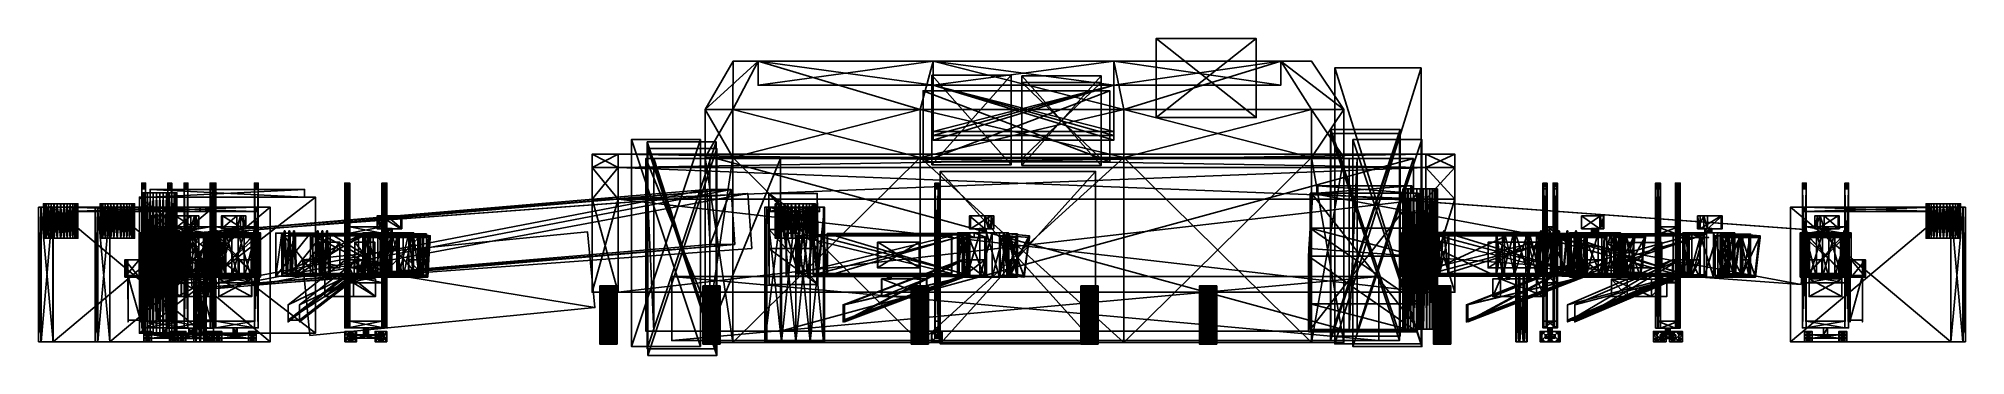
# Model space of a CAD drawing. Header units: metres. Extents: x -65 to 47, y 1 to 19.
import ezdxf

# ---------------------------------------------------------------- set-up
doc = ezdxf.new("R2010")
doc.units = ezdxf.units.M

msp = doc.modelspace()

# ---------------------------------------------------------------- linework, layer by layer
at = {"layer": 'AirlineSign.000'}
for points in [[(37.2501, 5.74199, 32.3123), (37.2446, 7.22519, 34.7123), (37.2501, 7.22519, 32.3123)], [(37.2446, 7.22519, 34.7123), (37.2501, 5.74199, 32.3123), (37.2446, 5.74199, 34.7123)], [(39.5721, 5.74199, 34.7176), (39.5775, 7.22519, 32.3176), (39.5721, 7.22519, 34.7176)], [(39.5775, 7.22519, 32.3176), (39.5721, 5.74199, 34.7176), (39.5775, 5.74199, 32.3176)]]:
    msp.add_3dface(points, dxfattribs=at)
at = {"layer": 'AirlineSign.001'}
for points in [[(37.2501, 5.74199, -15.0476), (37.2446, 7.22519, -12.6477), (37.2501, 7.22519, -15.0476)], [(37.2446, 7.22519, -12.6477), (37.2501, 5.74199, -15.0476), (37.2446, 5.74199, -12.6477)], [(39.5721, 5.74199, -12.6424), (39.5775, 7.22519, -15.0423), (39.5721, 7.22519, -12.6424)], [(39.5775, 7.22519, -15.0423), (39.5721, 5.74199, -12.6424), (39.5775, 5.74199, -15.0423)]]:
    msp.add_3dface(points, dxfattribs=at)
at = {"layer": 'AirlineSign.002'}
for points in [[(37.2501, 5.74199, 84.5188), (37.2446, 7.22519, 86.9188), (37.2501, 7.22519, 84.5188)], [(37.2446, 7.22519, 86.9188), (37.2501, 5.74199, 84.5188), (37.2446, 5.74199, 86.9188)], [(39.5721, 5.74199, 86.9241), (39.5775, 7.22519, 84.5241), (39.5721, 7.22519, 86.9241)], [(39.5775, 7.22519, 84.5241), (39.5721, 5.74199, 86.9241), (39.5775, 5.74199, 84.5241)]]:
    msp.add_3dface(points, dxfattribs=at)
at = {"layer": 'AirlineSign.003'}
for points in [[(37.2501, 5.74199, -59.6065), (37.2446, 7.22519, -57.2065), (37.2501, 7.22519, -59.6065)], [(37.2446, 7.22519, -57.2065), (37.2501, 5.74199, -59.6065), (37.2446, 5.74199, -57.2065)], [(39.5721, 5.74199, -57.2012), (39.5775, 7.22519, -59.6012), (39.5721, 7.22519, -57.2012)], [(39.5775, 7.22519, -59.6012), (39.5721, 5.74199, -57.2012), (39.5775, 5.74199, -59.6012)]]:
    msp.add_3dface(points, dxfattribs=at)
at = {"layer": 'AirlineSign.004'}
for points in [[(-58.9741, 5.74199, -114.735), (-58.9806, 7.22519, -112.335), (-58.9741, 7.22519, -114.735)], [(-58.9806, 7.22519, -112.335), (-58.9741, 5.74199, -114.735), (-58.9806, 5.74199, -112.335)], [(-56.6531, 5.74199, -112.329), (-56.6466, 7.22519, -114.728), (-56.6531, 7.22519, -112.329)], [(-56.6466, 7.22519, -114.728), (-56.6531, 5.74199, -112.329), (-56.6466, 5.74199, -114.728)]]:
    msp.add_3dface(points, dxfattribs=at)
at = {"layer": 'AirlineSign.005'}
for points in [[(-54.9016, 5.74199, -68.8902), (-54.907, 7.22519, -66.4902), (-54.9016, 7.22519, -68.8902)], [(-54.907, 7.22519, -66.4902), (-54.9016, 5.74199, -68.8902), (-54.907, 5.74199, -66.4902)], [(-52.5796, 5.74199, -66.4849), (-52.5741, 7.22519, -68.8849), (-52.5796, 7.22519, -66.4849)], [(-52.5741, 7.22519, -68.8849), (-52.5796, 5.74199, -66.4849), (-52.5741, 5.74199, -68.8849)]]:
    msp.add_3dface(points, dxfattribs=at)
at = {"layer": 'AirlineSign.006'}
for points in [[(-54.9016, 5.74199, -25.8299), (-54.907, 7.22519, -23.4299), (-54.9016, 7.22519, -25.8299)], [(-54.907, 7.22519, -23.4299), (-54.9016, 5.74199, -25.8299), (-54.907, 5.74199, -23.4299)], [(-52.5796, 5.74199, -23.4246), (-52.5741, 7.22519, -25.8246), (-52.5796, 7.22519, -23.4246)], [(-52.5741, 7.22519, -25.8246), (-52.5796, 5.74199, -23.4246), (-52.5741, 5.74199, -25.8246)]]:
    msp.add_3dface(points, dxfattribs=at)
at = {"layer": 'AirlineSign.007'}
for points in [[(-54.9016, 5.74199, 18.096), (-54.907, 7.22519, 20.4959), (-54.9016, 7.22519, 18.096)], [(-54.907, 7.22519, 20.4959), (-54.9016, 5.74199, 18.096), (-54.907, 5.74199, 20.4959)], [(-52.5796, 5.74199, 20.5012), (-52.5741, 7.22519, 18.1013), (-52.5796, 7.22519, 20.5012)], [(-52.5741, 7.22519, 18.1013), (-52.5796, 5.74199, 20.5012), (-52.5741, 5.74199, 18.1013)]]:
    msp.add_3dface(points, dxfattribs=at)
at = {"layer": 'AirlineSign.008'}
for points in [[(-54.9016, 5.74199, 75.2837), (-54.907, 7.22519, 77.6837), (-54.9016, 7.22519, 75.2837)], [(-54.907, 7.22519, 77.6837), (-54.9016, 5.74199, 75.2837), (-54.907, 5.74199, 77.6837)], [(-52.5796, 5.74199, 77.689), (-52.5741, 7.22519, 75.289), (-52.5796, 7.22519, 77.689)], [(-52.5741, 7.22519, 75.289), (-52.5796, 5.74199, 77.689), (-52.5741, 5.74199, 75.289)]]:
    msp.add_3dface(points, dxfattribs=at)
at = {"layer": 'AirlineSign.009'}
for points in [[(-48.8434, 5.74199, 117.911), (-47.6817, 7.22519, 120.011), (-48.8434, 7.22519, 117.911)], [(-47.6817, 7.22519, 120.011), (-48.8434, 5.74199, 117.911), (-47.6817, 5.74199, 120.011)], [(-45.6451, 5.74199, 118.885), (-46.8068, 7.22519, 116.785), (-45.6451, 7.22519, 118.885)], [(-46.8068, 7.22519, 116.785), (-45.6451, 5.74199, 118.885), (-46.8068, 5.74199, 116.785)]]:
    msp.add_3dface(points, dxfattribs=at)
at = {"layer": 'AirlineSign.010'}
for points in [[(-16.5157, 5.74199, 138.196), (-14.1158, 7.22519, 138.178), (-14.1158, 5.74199, 138.178)], [(-14.1158, 7.22519, 138.178), (-16.5157, 5.74199, 138.196), (-16.5157, 7.22519, 138.196)], [(-16.4979, 7.22519, 140.524), (-14.098, 5.74199, 140.505), (-14.098, 7.22519, 140.505)], [(-14.098, 5.74199, 140.505), (-16.4979, 7.22519, 140.524), (-16.4979, 5.74199, 140.524)]]:
    msp.add_3dface(points, dxfattribs=at)
at = {"layer": 'AirlineSign.011'}
for points in [[(18.8598, 5.74199, 128.756), (21.1888, 7.22519, 128.176), (21.1888, 5.74199, 128.176)], [(21.1888, 7.22519, 128.176), (18.8598, 5.74199, 128.756), (18.8598, 7.22519, 128.756)], [(19.4217, 7.22519, 131.014), (21.7507, 5.74199, 130.435), (21.7507, 7.22519, 130.435)], [(21.7507, 5.74199, 130.435), (19.4217, 7.22519, 131.014), (19.4217, 5.74199, 131.014)]]:
    msp.add_3dface(points, dxfattribs=at)
at = {"layer": 'AirlineSign.012'}
for points in [[(25.7182, 7.22202, 144.133), (27.8366, 5.73882, 145.261), (27.8366, 7.22202, 145.261)], [(27.8366, 5.73882, 145.261), (25.7182, 7.22202, 144.133), (25.7182, 5.73882, 144.133)], [(26.8121, 5.73882, 142.079), (28.9305, 7.22202, 143.207), (28.9305, 5.73882, 143.207)], [(28.9305, 7.22202, 143.207), (26.8121, 5.73882, 142.079), (26.8121, 7.22202, 142.079)]]:
    msp.add_3dface(points, dxfattribs=at)
at = {"layer": 'AirlineSign.013'}
for points in [[(-57.2837, 5.73882, 126.993), (-57.4165, 7.22202, 129.39), (-57.2837, 7.22202, 126.993)], [(-57.4165, 7.22202, 129.39), (-57.2837, 5.73882, 126.993), (-57.4165, 5.73882, 129.39)], [(-55.0926, 5.73882, 129.519), (-54.9598, 7.22202, 127.122), (-55.0926, 7.22202, 129.519)], [(-54.9598, 7.22202, 127.122), (-55.0926, 5.73882, 129.519), (-54.9598, 5.73882, 127.122)]]:
    msp.add_3dface(points, dxfattribs=at)
at = {"layer": 'back'}
for points in [[(-24.8885, 17.7264, -106.542), (-24.8963, 14.9202, -109.603), (-26.5018, 14.9202, -109.603)], [(-24.8963, 14.9202, -109.603), (-24.8885, 17.7264, -106.542), (-23.438, 17.7264, -106.849)], [(-23.438, 17.7264, -106.849), (-14.044, 14.9202, -109.603), (-24.8963, 14.9202, -109.603)], [(-14.044, 14.9202, -109.603), (-23.438, 17.7264, -106.849), (-13.2989, 17.7264, -106.849)], [(-13.2989, 17.7264, -106.849), (-2.25657, 14.9202, -109.603), (-14.044, 14.9202, -109.603)], [(-2.25657, 14.9202, -109.603), (-13.2989, 17.7264, -106.849), (-2.82234, 17.7264, -106.849)], [(6.84397, 17.7264, -106.849), (-2.25657, 14.9202, -109.603), (-2.82234, 17.7264, -106.849)], [(-2.25657, 14.9202, -109.603), (6.84397, 17.7264, -106.849), (8.61917, 14.9202, -109.603)], [(10.4982, 14.9202, -109.603), (6.84397, 17.7264, -106.849), (8.62797, 17.7264, -106.627)], [(6.84397, 17.7264, -106.849), (10.4982, 14.9202, -109.603), (8.61917, 14.9202, -109.603)], [(-26.5018, 12.1382, -109.603), (-24.8963, 14.9202, -109.603), (-24.8963, 12.1382, -109.603)], [(-24.8963, 14.9202, -109.603), (-26.5018, 12.1382, -109.603), (-26.5018, 14.9202, -109.603)], [(-24.8963, 12.1382, -109.603), (-14.044, 14.9202, -109.603), (-14.044, 12.1382, -109.603)], [(-14.044, 14.9202, -109.603), (-24.8963, 12.1382, -109.603), (-24.8963, 14.9202, -109.603)], [(-14.044, 12.1382, -109.603), (-2.25657, 14.9202, -109.603), (-2.25657, 12.1382, -109.603)], [(-2.25657, 14.9202, -109.603), (-14.044, 12.1382, -109.603), (-14.044, 14.9202, -109.603)], [(-2.25657, 12.1382, -109.603), (8.61917, 14.9202, -109.603), (8.61917, 12.1382, -109.603)], [(8.61917, 14.9202, -109.603), (-2.25657, 12.1382, -109.603), (-2.25657, 14.9202, -109.603)], [(8.61917, 12.1382, -109.603), (10.4982, 14.9202, -109.603), (10.4982, 12.1382, -109.603)], [(10.4982, 14.9202, -109.603), (8.61917, 12.1382, -109.603), (8.61917, 14.9202, -109.603)], [(-26.5018, 1.40639, -109.603), (-24.8963, 12.1382, -109.603), (-24.8963, 1.40639, -109.603)], [(-24.8963, 12.1382, -109.603), (-26.5018, 1.40639, -109.603), (-26.5018, 12.1382, -109.603)], [(-24.8963, 1.40639, -109.603), (-14.044, 12.1382, -109.603), (-14.044, 1.40639, -109.603)], [(-14.044, 12.1382, -109.603), (-24.8963, 1.40639, -109.603), (-24.8963, 12.1382, -109.603)], [(-14.044, 1.40639, -109.603), (-2.25657, 12.1382, -109.603), (-2.25658, 1.40639, -109.603)], [(-2.25657, 12.1382, -109.603), (-14.044, 1.40639, -109.603), (-14.044, 12.1382, -109.603)], [(-2.25657, 12.1382, -109.603), (8.61917, 1.40639, -109.603), (-2.25658, 1.40639, -109.603)], [(8.61917, 1.40639, -109.603), (-2.25657, 12.1382, -109.603), (8.61917, 12.1382, -109.603)], [(8.61917, 1.40639, -109.603), (10.4982, 12.1382, -109.603), (10.4982, 1.40639, -109.603)], [(10.4982, 12.1382, -109.603), (8.61917, 1.40639, -109.603), (8.61917, 12.1382, -109.603)]]:
    msp.add_3dface(points, dxfattribs=at)
at = {"layer": 'blah.001'}
for points in [[(-59.1159, 10.102, 114.144), (-59.0967, 1.97124, 114.339), (-59.0967, 10.102, 114.339)], [(-59.0967, 1.97124, 114.339), (-59.1159, 10.102, 114.144), (-59.1159, 1.97124, 114.144)], [(-59.0967, 10.102, 113.949), (-59.1159, 1.97124, 114.144), (-59.1159, 10.102, 114.144)], [(-59.1159, 1.97124, 114.144), (-59.0967, 10.102, 113.949), (-59.0967, 1.97124, 113.949)], [(-59.0967, 10.102, 114.339), (-59.0967, 10.102, 113.949), (-59.1159, 10.102, 114.144)], [(-59.0967, 10.102, 114.339), (-59.0398, 1.97124, 114.527), (-59.0398, 10.102, 114.527)], [(-59.0398, 1.97124, 114.527), (-59.0967, 10.102, 114.339), (-59.0967, 1.97124, 114.339)], [(-59.0398, 10.102, 113.762), (-59.0967, 1.97124, 113.949), (-59.0967, 10.102, 113.949)], [(-59.0967, 1.97124, 113.949), (-59.0398, 10.102, 113.762), (-59.0398, 1.97124, 113.762)], [(-59.0967, 10.102, 113.949), (-59.0967, 10.102, 114.339), (-59.0398, 10.102, 114.527)], [(-59.0967, 10.102, 113.949), (-59.0398, 10.102, 114.527), (-59.0398, 10.102, 113.762)], [(-59.0398, 10.102, 114.527), (-58.9474, 1.97124, 114.7), (-58.9474, 10.102, 114.7)], [(-58.9474, 1.97124, 114.7), (-59.0398, 10.102, 114.527), (-59.0398, 1.97124, 114.527)], [(-58.9474, 10.102, 113.589), (-59.0398, 1.97124, 113.762), (-59.0398, 10.102, 113.762)], [(-59.0398, 1.97124, 113.762), (-58.9474, 10.102, 113.589), (-58.9474, 1.97124, 113.589)], [(-59.0398, 10.102, 113.762), (-59.0398, 10.102, 114.527), (-58.9474, 10.102, 114.7)], [(-59.0398, 10.102, 113.762), (-58.9474, 10.102, 114.7), (-58.9474, 10.102, 113.589)], [(-58.9474, 10.102, 114.7), (-58.823, 1.97124, 114.851), (-58.823, 10.102, 114.851)], [(-58.823, 1.97124, 114.851), (-58.9474, 10.102, 114.7), (-58.9474, 1.97124, 114.7)], [(-58.823, 10.102, 113.437), (-58.9474, 1.97124, 113.589), (-58.9474, 10.102, 113.589)], [(-58.9474, 1.97124, 113.589), (-58.823, 10.102, 113.437), (-58.823, 1.97124, 113.437)], [(-58.9474, 10.102, 113.589), (-58.9474, 10.102, 114.7), (-58.823, 10.102, 114.851)], [(-58.9474, 10.102, 113.589), (-58.823, 10.102, 114.851), (-58.823, 10.102, 113.437)], [(-58.6715, 10.102, 114.976), (-58.823, 1.97124, 114.851), (-58.6715, 1.97124, 114.976)], [(-58.823, 1.97124, 114.851), (-58.6715, 10.102, 114.976), (-58.823, 10.102, 114.851)], [(-58.823, 10.102, 113.437), (-58.6715, 1.97124, 113.313), (-58.823, 1.97124, 113.437)], [(-58.6715, 1.97124, 113.313), (-58.823, 10.102, 113.437), (-58.6715, 10.102, 113.313)], [(-58.823, 10.102, 113.437), (-58.823, 10.102, 114.851), (-58.6715, 10.102, 114.976)], [(-58.823, 10.102, 113.437), (-58.6715, 10.102, 114.976), (-58.6715, 10.102, 113.313)], [(-49.7192, 10.2909, 113.607), (-58.6762, 10.2909, 108.162), (-58.6762, 10.2909, 113.607)], [(-58.6762, 10.2909, 108.162), (-49.7192, 10.2909, 113.607), (-49.7192, 10.2909, 108.162)], [(-58.6762, 10.2909, 108.162), (-58.6762, 9.8502, 113.607), (-58.6762, 10.2909, 113.607)], [(-58.6762, 9.8502, 113.607), (-58.6762, 10.2909, 108.162), (-58.6762, 9.8502, 108.162)], [(-49.7192, 10.2909, 113.607), (-58.6762, 9.8502, 113.607), (-49.7192, 9.8502, 113.607)], [(-58.6762, 9.8502, 113.607), (-49.7192, 10.2909, 113.607), (-58.6762, 10.2909, 113.607)], [(-58.6762, 10.2909, 108.162), (-49.7192, 9.8502, 108.162), (-58.6762, 9.8502, 108.162)], [(-49.7192, 9.8502, 108.162), (-58.6762, 10.2909, 108.162), (-49.7192, 10.2909, 108.162)], [(-58.4986, 10.102, 115.068), (-58.6715, 1.97124, 114.976), (-58.4986, 1.97124, 115.068)], [(-58.6715, 1.97124, 114.976), (-58.4986, 10.102, 115.068), (-58.6715, 10.102, 114.976)], [(-58.6715, 10.102, 113.313), (-58.4986, 1.97124, 113.22), (-58.6715, 1.97124, 113.313)], [(-58.4986, 1.97124, 113.22), (-58.6715, 10.102, 113.313), (-58.4986, 10.102, 113.22)], [(-58.6715, 10.102, 113.313), (-58.6715, 10.102, 114.976), (-58.4986, 10.102, 115.068)], [(-58.6715, 10.102, 113.313), (-58.4986, 10.102, 115.068), (-58.4986, 10.102, 113.22)], [(-58.311, 10.102, 115.125), (-58.4986, 1.97124, 115.068), (-58.311, 1.97124, 115.125)], [(-58.4986, 1.97124, 115.068), (-58.311, 10.102, 115.125), (-58.4986, 10.102, 115.068)], [(-58.4986, 10.102, 113.22), (-58.311, 1.97124, 113.163), (-58.4986, 1.97124, 113.22)], [(-58.311, 1.97124, 113.163), (-58.4986, 10.102, 113.22), (-58.311, 10.102, 113.163)], [(-58.4986, 10.102, 113.22), (-58.4986, 10.102, 115.068), (-58.311, 10.102, 115.125)], [(-58.4986, 10.102, 113.22), (-58.311, 10.102, 115.125), (-58.311, 10.102, 113.163)], [(-58.1159, 10.102, 115.144), (-58.311, 1.97124, 115.125), (-58.1159, 1.97124, 115.144)], [(-58.311, 1.97124, 115.125), (-58.1159, 10.102, 115.144), (-58.311, 10.102, 115.125)], [(-58.311, 10.102, 113.163), (-58.1159, 1.97124, 113.144), (-58.311, 1.97124, 113.163)], [(-58.1159, 1.97124, 113.144), (-58.311, 10.102, 113.163), (-58.1159, 10.102, 113.144)], [(-58.311, 10.102, 113.163), (-58.311, 10.102, 115.125), (-58.1159, 10.102, 115.144)], [(-58.311, 10.102, 113.163), (-58.1159, 10.102, 115.144), (-58.1159, 10.102, 113.144)], [(-58.1159, 10.102, 113.144), (-57.9208, 1.97124, 113.163), (-58.1159, 1.97124, 113.144)], [(-57.9208, 1.97124, 113.163), (-58.1159, 10.102, 113.144), (-57.9208, 10.102, 113.163)], [(-57.9208, 10.102, 115.125), (-58.1159, 1.97124, 115.144), (-57.9208, 1.97124, 115.125)], [(-58.1159, 1.97124, 115.144), (-57.9208, 10.102, 115.125), (-58.1159, 10.102, 115.144)], [(-58.1159, 10.102, 113.144), (-58.1159, 10.102, 115.144), (-57.9208, 10.102, 115.125)], [(-58.1159, 10.102, 113.144), (-57.9208, 10.102, 115.125), (-57.9208, 10.102, 113.163)], [(-57.9208, 10.102, 113.163), (-57.7332, 1.97124, 113.22), (-57.9208, 1.97124, 113.163)], [(-57.7332, 1.97124, 113.22), (-57.9208, 10.102, 113.163), (-57.7332, 10.102, 113.22)], [(-57.7332, 10.102, 115.068), (-57.9208, 1.97124, 115.125), (-57.7332, 1.97124, 115.068)], [(-57.9208, 1.97124, 115.125), (-57.7332, 10.102, 115.068), (-57.9208, 10.102, 115.125)], [(-57.9208, 10.102, 113.163), (-57.9208, 10.102, 115.125), (-57.7332, 10.102, 115.068)], [(-57.9208, 10.102, 113.163), (-57.7332, 10.102, 115.068), (-57.7332, 10.102, 113.22)], [(-57.7332, 10.102, 113.22), (-57.5603, 1.97124, 113.313), (-57.7332, 1.97124, 113.22)], [(-57.5603, 1.97124, 113.313), (-57.7332, 10.102, 113.22), (-57.5603, 10.102, 113.313)], [(-57.5603, 10.102, 114.976), (-57.7332, 1.97124, 115.068), (-57.5603, 1.97124, 114.976)], [(-57.7332, 1.97124, 115.068), (-57.5603, 10.102, 114.976), (-57.7332, 10.102, 115.068)], [(-57.7332, 10.102, 113.22), (-57.7332, 10.102, 115.068), (-57.5603, 10.102, 114.976)], [(-57.7332, 10.102, 113.22), (-57.5603, 10.102, 114.976), (-57.5603, 10.102, 113.313)], [(-57.5603, 10.102, 113.313), (-57.4088, 1.97124, 113.437), (-57.5603, 1.97124, 113.313)], [(-57.4088, 1.97124, 113.437), (-57.5603, 10.102, 113.313), (-57.4088, 10.102, 113.437)], [(-57.4088, 10.102, 114.851), (-57.5603, 1.97124, 114.976), (-57.4088, 1.97124, 114.851)], [(-57.5603, 1.97124, 114.976), (-57.4088, 10.102, 114.851), (-57.5603, 10.102, 114.976)], [(-57.5603, 10.102, 113.313), (-57.5603, 10.102, 114.976), (-57.4088, 10.102, 114.851)], [(-57.5603, 10.102, 113.313), (-57.4088, 10.102, 114.851), (-57.4088, 10.102, 113.437)], [(-57.4088, 1.97124, 113.437), (-57.2844, 10.102, 113.589), (-57.2844, 1.97124, 113.589)], [(-57.2844, 10.102, 113.589), (-57.4088, 1.97124, 113.437), (-57.4088, 10.102, 113.437)], [(-57.2844, 1.97124, 114.7), (-57.4088, 10.102, 114.851), (-57.4088, 1.97124, 114.851)], [(-57.4088, 10.102, 114.851), (-57.2844, 1.97124, 114.7), (-57.2844, 10.102, 114.7)], [(-57.4088, 10.102, 113.437), (-57.4088, 10.102, 114.851), (-57.2844, 10.102, 114.7)], [(-57.4088, 10.102, 113.437), (-57.2844, 10.102, 114.7), (-57.2844, 10.102, 113.589)], [(-57.2844, 1.97124, 113.589), (-57.192, 10.102, 113.762), (-57.192, 1.97124, 113.762)], [(-57.192, 10.102, 113.762), (-57.2844, 1.97124, 113.589), (-57.2844, 10.102, 113.589)], [(-57.192, 1.97124, 114.527), (-57.2844, 10.102, 114.7), (-57.2844, 1.97124, 114.7)], [(-57.2844, 10.102, 114.7), (-57.192, 1.97124, 114.527), (-57.192, 10.102, 114.527)], [(-57.2844, 10.102, 113.589), (-57.2844, 10.102, 114.7), (-57.192, 10.102, 114.527)], [(-57.2844, 10.102, 113.589), (-57.192, 10.102, 114.527), (-57.192, 10.102, 113.762)], [(-57.192, 1.97124, 113.762), (-57.1351, 10.102, 113.949), (-57.1351, 1.97124, 113.949)], [(-57.1351, 10.102, 113.949), (-57.192, 1.97124, 113.762), (-57.192, 10.102, 113.762)], [(-57.1351, 1.97124, 114.339), (-57.192, 10.102, 114.527), (-57.192, 1.97124, 114.527)], [(-57.192, 10.102, 114.527), (-57.1351, 1.97124, 114.339), (-57.1351, 10.102, 114.339)], [(-57.192, 10.102, 113.762), (-57.192, 10.102, 114.527), (-57.1351, 10.102, 113.949)], [(-57.1351, 10.102, 113.949), (-57.192, 10.102, 114.527), (-57.1351, 10.102, 114.339)], [(-57.1351, 1.97124, 113.949), (-57.1159, 10.102, 114.144), (-57.1159, 1.97124, 114.144)], [(-57.1159, 10.102, 114.144), (-57.1351, 1.97124, 113.949), (-57.1351, 10.102, 113.949)], [(-57.1159, 1.97124, 114.144), (-57.1351, 10.102, 114.339), (-57.1351, 1.97124, 114.339)], [(-57.1351, 10.102, 114.339), (-57.1159, 1.97124, 114.144), (-57.1159, 10.102, 114.144)], [(-57.1351, 10.102, 113.949), (-57.1351, 10.102, 114.339), (-57.1159, 10.102, 114.144)], [(-49.7192, 9.8502, 108.162), (-49.7192, 10.2909, 113.607), (-49.7192, 9.8502, 113.607)], [(-49.7192, 10.2909, 113.607), (-49.7192, 9.8502, 108.162), (-49.7192, 10.2909, 108.162)], [(14.7562, 10.0654, 139.918), (8.5564, 2.16537, 139.878), (14.7562, 2.16537, 139.918)], [(8.5564, 2.16537, 139.878), (14.7562, 10.0654, 139.918), (8.5564, 10.0654, 139.878)], [(8.6216, 10.0654, 129.678), (8.5564, 2.16537, 139.878), (8.5564, 10.0654, 139.878)], [(8.5564, 2.16537, 139.878), (8.6216, 10.0654, 129.678), (8.6216, 2.16537, 129.678)], [(8.5564, 10.0654, 139.878), (8.9381, 10.0654, 139.259), (8.6216, 10.0654, 129.678)], [(8.9381, 10.0654, 139.259), (8.5564, 10.0654, 139.878), (14.7562, 10.0654, 139.918)], [(8.6216, 10.0654, 129.678), (14.8215, 2.16537, 129.718), (8.6216, 2.16537, 129.678)], [(14.8215, 2.16537, 129.718), (8.6216, 10.0654, 129.678), (14.8215, 10.0654, 129.718)], [(8.6216, 10.0654, 129.678), (8.9954, 10.0654, 130.302), (14.8215, 10.0654, 129.718)], [(8.9954, 10.0654, 130.302), (8.6216, 10.0654, 129.678), (8.9381, 10.0654, 139.259)], [(14.3824, 10.5061, 139.294), (8.9954, 10.5061, 130.302), (8.9381, 10.5061, 139.259)], [(14.3824, 10.5061, 139.294), (8.9381, 10.0654, 139.259), (14.3824, 10.0654, 139.294)], [(8.9381, 10.0654, 139.259), (14.3824, 10.5061, 139.294), (8.9381, 10.5061, 139.259)], [(8.9954, 10.5061, 130.302), (8.9381, 10.0654, 139.259), (8.9381, 10.5061, 139.259)], [(8.9381, 10.0654, 139.259), (8.9954, 10.5061, 130.302), (8.9954, 10.0654, 130.302)], [(8.9381, 10.0654, 139.259), (14.7562, 10.0654, 139.918), (14.3824, 10.0654, 139.294)], [(8.9954, 10.5061, 130.302), (14.4397, 10.0654, 130.337), (8.9954, 10.0654, 130.302)], [(14.4397, 10.0654, 130.337), (8.9954, 10.5061, 130.302), (14.4397, 10.5061, 130.337)], [(8.9954, 10.5061, 130.302), (14.3824, 10.5061, 139.294), (14.4397, 10.5061, 130.337)], [(14.8215, 10.0654, 129.718), (8.9954, 10.0654, 130.302), (14.4397, 10.0654, 130.337)], [(13.9439, 10.3172, 138.536), (13.9235, 2.18644, 138.731), (13.9235, 10.3172, 138.731)], [(13.9235, 2.18644, 138.731), (13.9439, 10.3172, 138.536), (13.9439, 2.18644, 138.536)], [(13.9235, 10.3172, 138.731), (13.9414, 2.18644, 138.926), (13.9414, 10.3172, 138.926)], [(13.9414, 2.18644, 138.926), (13.9235, 10.3172, 138.731), (13.9235, 2.18644, 138.731)], [(13.9414, 10.3172, 138.926), (13.9439, 10.3172, 138.536), (13.9235, 10.3172, 138.731)], [(13.9414, 10.3172, 138.926), (13.9971, 2.18644, 139.114), (13.9971, 10.3172, 139.114)], [(13.9971, 2.18644, 139.114), (13.9414, 10.3172, 138.926), (13.9414, 2.18644, 138.926)], [(13.9439, 10.3172, 138.536), (13.9414, 10.3172, 138.926), (13.9971, 10.3172, 139.114)], [(14.002, 10.3172, 138.348), (13.9439, 2.18644, 138.536), (13.9439, 10.3172, 138.536)], [(13.9439, 2.18644, 138.536), (14.002, 10.3172, 138.348), (14.002, 2.18644, 138.348)], [(13.9439, 10.3172, 138.536), (13.9971, 10.3172, 139.114), (14.002, 10.3172, 138.348)], [(13.9971, 10.3172, 139.114), (14.0884, 2.18644, 139.287), (14.0884, 10.3172, 139.287)], [(14.0884, 2.18644, 139.287), (13.9971, 10.3172, 139.114), (13.9971, 2.18644, 139.114)], [(14.002, 10.3172, 138.348), (13.9971, 10.3172, 139.114), (14.0884, 10.3172, 139.287)], [(14.0955, 10.3172, 138.176), (14.002, 2.18644, 138.348), (14.002, 10.3172, 138.348)], [(14.002, 2.18644, 138.348), (14.0955, 10.3172, 138.176), (14.0955, 2.18644, 138.176)], [(14.002, 10.3172, 138.348), (14.0884, 10.3172, 139.287), (14.0955, 10.3172, 138.176)], [(14.0884, 10.3172, 139.287), (14.2118, 2.18644, 139.439), (14.2118, 10.3172, 139.439)], [(14.2118, 2.18644, 139.439), (14.0884, 10.3172, 139.287), (14.0884, 2.18644, 139.287)], [(14.0955, 10.3172, 138.176), (14.0884, 10.3172, 139.287), (14.2118, 10.3172, 139.439)], [(14.2209, 10.3172, 138.025), (14.0955, 2.18644, 138.176), (14.0955, 10.3172, 138.176)], [(14.0955, 2.18644, 138.176), (14.2209, 10.3172, 138.025), (14.2209, 2.18644, 138.025)], [(14.0955, 10.3172, 138.176), (14.2118, 10.3172, 139.439), (14.2209, 10.3172, 138.025)], [(14.3626, 10.3172, 139.565), (14.2118, 2.18644, 139.439), (14.3626, 2.18644, 139.565)], [(14.2118, 2.18644, 139.439), (14.3626, 10.3172, 139.565), (14.2118, 10.3172, 139.439)], [(14.2209, 10.3172, 138.025), (14.2118, 10.3172, 139.439), (14.3626, 10.3172, 139.565)], [(14.2209, 10.3172, 138.025), (14.3732, 2.18644, 137.902), (14.2209, 2.18644, 138.025)], [(14.3732, 2.18644, 137.902), (14.2209, 10.3172, 138.025), (14.3732, 10.3172, 137.902)], [(14.2209, 10.3172, 138.025), (14.3626, 10.3172, 139.565), (14.3732, 10.3172, 137.902)], [(14.5349, 10.3172, 139.658), (14.3626, 2.18644, 139.565), (14.5349, 2.18644, 139.658)], [(14.3626, 2.18644, 139.565), (14.5349, 10.3172, 139.658), (14.3626, 10.3172, 139.565)], [(14.3732, 10.3172, 137.902), (14.3626, 10.3172, 139.565), (14.5349, 10.3172, 139.658)], [(14.3732, 10.3172, 137.902), (14.5467, 2.18644, 137.811), (14.3732, 2.18644, 137.902)], [(14.5467, 2.18644, 137.811), (14.3732, 10.3172, 137.902), (14.5467, 10.3172, 137.811)], [(14.3732, 10.3172, 137.902), (14.5349, 10.3172, 139.658), (14.5467, 10.3172, 137.811)], [(14.4397, 10.0654, 130.337), (14.3824, 10.5061, 139.294), (14.3824, 10.0654, 139.294)], [(14.3824, 10.5061, 139.294), (14.4397, 10.0654, 130.337), (14.4397, 10.5061, 130.337)], [(14.3824, 10.0654, 139.294), (14.7562, 10.0654, 139.918), (14.4397, 10.0654, 130.337)], [(14.8215, 10.0654, 129.718), (14.4397, 10.0654, 130.337), (14.7562, 10.0654, 139.918)], [(14.7221, 10.3172, 139.717), (14.5349, 2.18644, 139.658), (14.7221, 2.18644, 139.717)], [(14.5349, 2.18644, 139.658), (14.7221, 10.3172, 139.717), (14.5349, 10.3172, 139.658)], [(14.5467, 10.3172, 137.811), (14.5349, 10.3172, 139.658), (14.7221, 10.3172, 139.717)], [(14.5467, 10.3172, 137.811), (14.7346, 2.18644, 137.755), (14.5467, 2.18644, 137.811)], [(14.7346, 2.18644, 137.755), (14.5467, 10.3172, 137.811), (14.7346, 10.3172, 137.755)], [(14.5467, 10.3172, 137.811), (14.7221, 10.3172, 139.717), (14.7346, 10.3172, 137.755)], [(14.9171, 10.3172, 139.737), (14.7221, 2.18644, 139.717), (14.9171, 2.18644, 139.737)], [(14.7221, 2.18644, 139.717), (14.9171, 10.3172, 139.737), (14.7221, 10.3172, 139.717)], [(14.7346, 10.3172, 137.755), (14.7221, 10.3172, 139.717), (14.9171, 10.3172, 139.737)], [(14.7346, 10.3172, 137.755), (14.9298, 2.18644, 137.737), (14.7346, 2.18644, 137.755)], [(14.9298, 2.18644, 137.737), (14.7346, 10.3172, 137.755), (14.9298, 10.3172, 137.737)], [(14.7346, 10.3172, 137.755), (14.9171, 10.3172, 139.737), (14.9298, 10.3172, 137.737)], [(14.8215, 2.16537, 129.718), (14.7562, 10.0654, 139.918), (14.7562, 2.16537, 139.918)], [(14.7562, 10.0654, 139.918), (14.8215, 2.16537, 129.718), (14.8215, 10.0654, 129.718)], [(15.1123, 10.3172, 139.719), (14.9171, 2.18644, 139.737), (15.1123, 2.18644, 139.719)], [(14.9171, 2.18644, 139.737), (15.1123, 10.3172, 139.719), (14.9171, 10.3172, 139.737)], [(14.9298, 10.3172, 137.737), (14.9171, 10.3172, 139.737), (15.1123, 10.3172, 139.719)], [(14.9298, 10.3172, 137.737), (15.1248, 2.18644, 137.757), (14.9298, 2.18644, 137.737)], [(15.1248, 2.18644, 137.757), (14.9298, 10.3172, 137.737), (15.1248, 10.3172, 137.757)], [(14.9298, 10.3172, 137.737), (15.1123, 10.3172, 139.719), (15.1248, 10.3172, 137.757)], [(15.3002, 10.3172, 139.663), (15.1123, 2.18644, 139.719), (15.3002, 2.18644, 139.663)], [(15.1123, 2.18644, 139.719), (15.3002, 10.3172, 139.663), (15.1123, 10.3172, 139.719)], [(15.1248, 10.3172, 137.757), (15.1123, 10.3172, 139.719), (15.3002, 10.3172, 139.663)], [(15.1248, 10.3172, 137.757), (15.312, 2.18644, 137.816), (15.1248, 2.18644, 137.757)], [(15.312, 2.18644, 137.816), (15.1248, 10.3172, 137.757), (15.312, 10.3172, 137.816)], [(15.1248, 10.3172, 137.757), (15.3002, 10.3172, 139.663), (15.312, 10.3172, 137.816)], [(15.4737, 10.3172, 139.572), (15.3002, 2.18644, 139.663), (15.4737, 2.18644, 139.572)], [(15.3002, 2.18644, 139.663), (15.4737, 10.3172, 139.572), (15.3002, 10.3172, 139.663)], [(15.312, 10.3172, 137.816), (15.3002, 10.3172, 139.663), (15.4737, 10.3172, 139.572)], [(15.312, 10.3172, 137.816), (15.4843, 2.18644, 137.909), (15.312, 2.18644, 137.816)], [(15.4843, 2.18644, 137.909), (15.312, 10.3172, 137.816), (15.4843, 10.3172, 137.909)], [(15.312, 10.3172, 137.816), (15.4737, 10.3172, 139.572), (15.4843, 10.3172, 137.909)], [(15.626, 10.3172, 139.449), (15.4737, 2.18644, 139.572), (15.626, 2.18644, 139.449)], [(15.4737, 2.18644, 139.572), (15.626, 10.3172, 139.449), (15.4737, 10.3172, 139.572)], [(15.4843, 10.3172, 137.909), (15.4737, 10.3172, 139.572), (15.626, 10.3172, 139.449)], [(15.4843, 10.3172, 137.909), (15.6351, 2.18644, 138.034), (15.4843, 2.18644, 137.909)], [(15.6351, 2.18644, 138.034), (15.4843, 10.3172, 137.909), (15.6351, 10.3172, 138.034)], [(15.4843, 10.3172, 137.909), (15.626, 10.3172, 139.449), (15.6351, 10.3172, 138.034)], [(15.7513, 2.18644, 139.298), (15.626, 10.3172, 139.449), (15.626, 2.18644, 139.449)], [(15.626, 10.3172, 139.449), (15.7513, 2.18644, 139.298), (15.7513, 10.3172, 139.298)], [(15.6351, 10.3172, 138.034), (15.626, 10.3172, 139.449), (15.7513, 10.3172, 139.298)], [(15.6351, 2.18644, 138.034), (15.7585, 10.3172, 138.187), (15.7585, 2.18644, 138.187)], [(15.7585, 10.3172, 138.187), (15.6351, 2.18644, 138.034), (15.6351, 10.3172, 138.034)], [(15.6351, 10.3172, 138.034), (15.7513, 10.3172, 139.298), (15.7585, 10.3172, 138.187)], [(15.8449, 2.18644, 139.126), (15.7513, 10.3172, 139.298), (15.7513, 2.18644, 139.298)], [(15.7513, 10.3172, 139.298), (15.8449, 2.18644, 139.126), (15.8449, 10.3172, 139.126)], [(15.7585, 10.3172, 138.187), (15.7513, 10.3172, 139.298), (15.8449, 10.3172, 139.126)], [(15.7585, 2.18644, 138.187), (15.8498, 10.3172, 138.36), (15.8498, 2.18644, 138.36)], [(15.8498, 10.3172, 138.36), (15.7585, 2.18644, 138.187), (15.7585, 10.3172, 138.187)], [(15.7585, 10.3172, 138.187), (15.8449, 10.3172, 139.126), (15.8498, 10.3172, 138.36)], [(15.903, 2.18644, 138.938), (15.8449, 10.3172, 139.126), (15.8449, 2.18644, 139.126)], [(15.8449, 10.3172, 139.126), (15.903, 2.18644, 138.938), (15.903, 10.3172, 138.938)], [(15.8498, 10.3172, 138.36), (15.8449, 10.3172, 139.126), (15.903, 10.3172, 138.938)], [(15.8498, 2.18644, 138.36), (15.9055, 10.3172, 138.548), (15.9055, 2.18644, 138.548)], [(15.9055, 10.3172, 138.548), (15.8498, 2.18644, 138.36), (15.8498, 10.3172, 138.36)], [(15.8498, 10.3172, 138.36), (15.903, 10.3172, 138.938), (15.9055, 10.3172, 138.548)], [(15.9234, 2.18644, 138.743), (15.903, 10.3172, 138.938), (15.903, 2.18644, 138.938)], [(15.903, 10.3172, 138.938), (15.9234, 2.18644, 138.743), (15.9234, 10.3172, 138.743)], [(15.9055, 10.3172, 138.548), (15.903, 10.3172, 138.938), (15.9234, 10.3172, 138.743)], [(15.9055, 2.18644, 138.548), (15.9234, 10.3172, 138.743), (15.9234, 2.18644, 138.743)], [(15.9234, 10.3172, 138.743), (15.9055, 2.18644, 138.548), (15.9055, 10.3172, 138.548)], [(-59.2977, 9.8502, 107.785), (-59.2977, 1.95017, 113.984), (-59.2977, 9.8502, 113.984)], [(-59.2977, 1.95017, 113.984), (-59.2977, 9.8502, 107.785), (-59.2977, 1.95017, 107.785)], [(-59.2977, 9.8502, 107.785), (-49.0977, 1.95017, 107.785), (-59.2977, 1.95017, 107.785)], [(-49.0977, 1.95017, 107.785), (-59.2977, 9.8502, 107.785), (-49.0977, 9.8502, 107.785)], [(-49.0977, 9.8502, 113.984), (-59.2977, 1.95017, 113.984), (-49.0977, 1.95017, 113.984)], [(-59.2977, 1.95017, 113.984), (-49.0977, 9.8502, 113.984), (-59.2977, 9.8502, 113.984)], [(-59.2977, 9.8502, 113.984), (-58.6762, 9.8502, 113.607), (-59.2977, 9.8502, 107.785)], [(-58.6762, 9.8502, 113.607), (-59.2977, 9.8502, 113.984), (-49.0977, 9.8502, 113.984)], [(-59.2977, 9.8502, 107.785), (-58.6762, 9.8502, 108.162), (-49.0977, 9.8502, 107.785)], [(-58.6762, 9.8502, 108.162), (-59.2977, 9.8502, 107.785), (-58.6762, 9.8502, 113.607)], [(-58.6762, 9.8502, 113.607), (-49.0977, 9.8502, 113.984), (-49.7192, 9.8502, 113.607)], [(-49.0977, 9.8502, 107.785), (-58.6762, 9.8502, 108.162), (-49.7192, 9.8502, 108.162)], [(-49.7192, 9.8502, 113.607), (-49.0977, 9.8502, 113.984), (-49.7192, 9.8502, 108.162)], [(-49.0977, 9.8502, 107.785), (-49.7192, 9.8502, 108.162), (-49.0977, 9.8502, 113.984)], [(-49.0977, 1.95017, 107.785), (-49.0977, 9.8502, 113.984), (-49.0977, 1.95017, 113.984)], [(-49.0977, 9.8502, 113.984), (-49.0977, 1.95017, 107.785), (-49.0977, 9.8502, 107.785)], [(-49.8454, 6.20227, 113.919), (-32.8951, 3.44401, 113.919), (-33.3247, 7.82298, 113.919)], [(-32.8951, 3.44401, 107.619), (-49.8454, 6.20227, 107.619), (-33.3247, 7.82298, 107.619)], [(-49.8454, 6.20227, 113.919), (-33.3247, 7.82298, 107.619), (-49.8454, 6.20227, 107.619)], [(-33.3247, 7.82298, 107.619), (-49.8454, 6.20227, 113.919), (-33.3247, 7.82298, 113.919)], [(-32.8951, 3.44401, 113.919), (-33.3247, 7.82298, 107.619), (-33.3247, 7.82298, 113.919)], [(-33.3247, 7.82298, 107.619), (-32.8951, 3.44401, 113.919), (-32.8951, 3.44401, 107.619)], [(8.5574, 8.03819, 113.904), (8.4545, 2.0385, 129.995), (8.4517, 6.41748, 130.425)], [(14.7516, 6.41748, 130.465), (8.5574, 8.03819, 113.904), (8.4517, 6.41748, 130.425)], [(8.4545, 2.0385, 129.995), (8.5574, 8.03819, 113.904), (8.5602, 3.65921, 113.475)], [(8.5574, 8.03819, 113.904), (14.86, 3.65921, 113.515), (8.5602, 3.65921, 113.475)], [(14.86, 3.65921, 113.515), (8.5574, 8.03819, 113.904), (14.8573, 8.03819, 113.945)], [(8.5574, 8.03819, 113.904), (14.7516, 6.41748, 130.465), (14.8573, 8.03819, 113.945)], [(14.7544, 2.0385, 130.036), (14.8573, 8.03819, 113.945), (14.7516, 6.41748, 130.465)], [(14.8573, 8.03819, 113.945), (14.7544, 2.0385, 130.036), (14.86, 3.65921, 113.515)], [(-32.8951, 3.44401, 113.919), (-49.8454, 6.20227, 113.919), (-49.4158, 1.82329, 113.919)], [(-49.8454, 6.20227, 107.619), (-49.4158, 1.82329, 113.919), (-49.8454, 6.20227, 113.919)], [(-49.4158, 1.82329, 113.919), (-49.8454, 6.20227, 107.619), (-49.4158, 1.82329, 107.619)], [(-49.8454, 6.20227, 107.619), (-32.8951, 3.44401, 107.619), (-49.4158, 1.82329, 107.619)], [(14.7544, 2.0385, 130.036), (8.4517, 6.41748, 130.425), (8.4545, 2.0385, 129.995)], [(8.4517, 6.41748, 130.425), (14.7544, 2.0385, 130.036), (14.7516, 6.41748, 130.465)], [(-32.8951, 3.44401, 107.619), (-49.4158, 1.82329, 113.919), (-49.4158, 1.82329, 107.619)], [(-49.4158, 1.82329, 113.919), (-32.8951, 3.44401, 107.619), (-32.8951, 3.44401, 113.919)], [(8.5602, 3.65921, 113.475), (14.7544, 2.0385, 130.036), (8.4545, 2.0385, 129.995)], [(14.7544, 2.0385, 130.036), (8.5602, 3.65921, 113.475), (14.86, 3.65921, 113.515)], [(-49.0977, 1.95017, 107.785), (-59.2977, 1.95017, 113.984), (-59.2977, 1.95017, 107.785)], [(-59.2977, 1.95017, 113.984), (-49.0977, 1.95017, 107.785), (-49.0977, 1.95017, 113.984)], [(-59.0967, 1.97124, 113.949), (-59.0967, 1.97124, 114.339), (-59.1159, 1.97124, 114.144)], [(-59.0967, 1.97124, 114.339), (-59.0967, 1.97124, 113.949), (-59.0398, 1.97124, 114.527)], [(-59.0398, 1.97124, 114.527), (-59.0967, 1.97124, 113.949), (-59.0398, 1.97124, 113.762)], [(-59.0398, 1.97124, 114.527), (-59.0398, 1.97124, 113.762), (-58.9474, 1.97124, 114.7)], [(-58.9474, 1.97124, 114.7), (-59.0398, 1.97124, 113.762), (-58.9474, 1.97124, 113.589)], [(-58.9474, 1.97124, 114.7), (-58.9474, 1.97124, 113.589), (-58.823, 1.97124, 114.851)], [(-58.823, 1.97124, 114.851), (-58.9474, 1.97124, 113.589), (-58.823, 1.97124, 113.437)], [(-58.823, 1.97124, 114.851), (-58.823, 1.97124, 113.437), (-58.6715, 1.97124, 114.976)], [(-58.6715, 1.97124, 114.976), (-58.823, 1.97124, 113.437), (-58.6715, 1.97124, 113.313)], [(-58.6715, 1.97124, 114.976), (-58.6715, 1.97124, 113.313), (-58.4986, 1.97124, 115.068)], [(-58.4986, 1.97124, 115.068), (-58.6715, 1.97124, 113.313), (-58.4986, 1.97124, 113.22)], [(-58.4986, 1.97124, 115.068), (-58.4986, 1.97124, 113.22), (-58.311, 1.97124, 115.125)], [(-58.311, 1.97124, 115.125), (-58.4986, 1.97124, 113.22), (-58.311, 1.97124, 113.163)], [(-58.311, 1.97124, 115.125), (-58.311, 1.97124, 113.163), (-58.1159, 1.97124, 115.144)], [(-58.1159, 1.97124, 115.144), (-58.311, 1.97124, 113.163), (-58.1159, 1.97124, 113.144)], [(-58.1159, 1.97124, 115.144), (-58.1159, 1.97124, 113.144), (-57.9208, 1.97124, 115.125)], [(-57.9208, 1.97124, 115.125), (-58.1159, 1.97124, 113.144), (-57.9208, 1.97124, 113.163)], [(-57.9208, 1.97124, 115.125), (-57.9208, 1.97124, 113.163), (-57.7332, 1.97124, 115.068)], [(-57.7332, 1.97124, 115.068), (-57.9208, 1.97124, 113.163), (-57.7332, 1.97124, 113.22)], [(-57.7332, 1.97124, 115.068), (-57.7332, 1.97124, 113.22), (-57.5603, 1.97124, 114.976)], [(-57.5603, 1.97124, 114.976), (-57.7332, 1.97124, 113.22), (-57.5603, 1.97124, 113.313)], [(-57.5603, 1.97124, 114.976), (-57.5603, 1.97124, 113.313), (-57.4088, 1.97124, 114.851)], [(-57.4088, 1.97124, 114.851), (-57.5603, 1.97124, 113.313), (-57.4088, 1.97124, 113.437)], [(-57.4088, 1.97124, 114.851), (-57.4088, 1.97124, 113.437), (-57.2844, 1.97124, 113.589)], [(-57.4088, 1.97124, 114.851), (-57.2844, 1.97124, 113.589), (-57.2844, 1.97124, 114.7)], [(-57.2844, 1.97124, 114.7), (-57.2844, 1.97124, 113.589), (-57.192, 1.97124, 113.762)], [(-57.2844, 1.97124, 114.7), (-57.192, 1.97124, 113.762), (-57.192, 1.97124, 114.527)], [(-57.192, 1.97124, 114.527), (-57.192, 1.97124, 113.762), (-57.1351, 1.97124, 113.949)], [(-57.192, 1.97124, 114.527), (-57.1351, 1.97124, 113.949), (-57.1351, 1.97124, 114.339)], [(-57.1351, 1.97124, 114.339), (-57.1351, 1.97124, 113.949), (-57.1159, 1.97124, 114.144)], [(8.6216, 2.16537, 129.678), (14.7562, 2.16537, 139.918), (8.5564, 2.16537, 139.878)], [(14.7562, 2.16537, 139.918), (8.6216, 2.16537, 129.678), (14.8215, 2.16537, 129.718)], [(13.9439, 2.18644, 138.536), (13.9414, 2.18644, 138.926), (13.9235, 2.18644, 138.731)], [(13.9414, 2.18644, 138.926), (13.9439, 2.18644, 138.536), (13.9971, 2.18644, 139.114)], [(13.9971, 2.18644, 139.114), (13.9439, 2.18644, 138.536), (14.002, 2.18644, 138.348)], [(13.9971, 2.18644, 139.114), (14.002, 2.18644, 138.348), (14.0884, 2.18644, 139.287)], [(14.0884, 2.18644, 139.287), (14.002, 2.18644, 138.348), (14.0955, 2.18644, 138.176)], [(14.0884, 2.18644, 139.287), (14.0955, 2.18644, 138.176), (14.2118, 2.18644, 139.439)], [(14.2118, 2.18644, 139.439), (14.0955, 2.18644, 138.176), (14.2209, 2.18644, 138.025)], [(14.2118, 2.18644, 139.439), (14.2209, 2.18644, 138.025), (14.3626, 2.18644, 139.565)], [(14.3626, 2.18644, 139.565), (14.2209, 2.18644, 138.025), (14.3732, 2.18644, 137.902)], [(14.3626, 2.18644, 139.565), (14.3732, 2.18644, 137.902), (14.5349, 2.18644, 139.658)], [(14.5349, 2.18644, 139.658), (14.3732, 2.18644, 137.902), (14.5467, 2.18644, 137.811)], [(14.5349, 2.18644, 139.658), (14.5467, 2.18644, 137.811), (14.7221, 2.18644, 139.717)], [(14.7221, 2.18644, 139.717), (14.5467, 2.18644, 137.811), (14.7346, 2.18644, 137.755)], [(14.7221, 2.18644, 139.717), (14.7346, 2.18644, 137.755), (14.9171, 2.18644, 139.737)], [(14.9171, 2.18644, 139.737), (14.7346, 2.18644, 137.755), (14.9298, 2.18644, 137.737)], [(14.9171, 2.18644, 139.737), (14.9298, 2.18644, 137.737), (15.1123, 2.18644, 139.719)], [(15.1123, 2.18644, 139.719), (14.9298, 2.18644, 137.737), (15.1248, 2.18644, 137.757)], [(15.1123, 2.18644, 139.719), (15.1248, 2.18644, 137.757), (15.3002, 2.18644, 139.663)], [(15.3002, 2.18644, 139.663), (15.1248, 2.18644, 137.757), (15.312, 2.18644, 137.816)], [(15.3002, 2.18644, 139.663), (15.312, 2.18644, 137.816), (15.4737, 2.18644, 139.572)], [(15.4737, 2.18644, 139.572), (15.312, 2.18644, 137.816), (15.4843, 2.18644, 137.909)], [(15.4737, 2.18644, 139.572), (15.4843, 2.18644, 137.909), (15.626, 2.18644, 139.449)], [(15.626, 2.18644, 139.449), (15.4843, 2.18644, 137.909), (15.6351, 2.18644, 138.034)], [(15.626, 2.18644, 139.449), (15.6351, 2.18644, 138.034), (15.7513, 2.18644, 139.298)], [(15.7513, 2.18644, 139.298), (15.6351, 2.18644, 138.034), (15.7585, 2.18644, 138.187)], [(15.7513, 2.18644, 139.298), (15.7585, 2.18644, 138.187), (15.8449, 2.18644, 139.126)], [(15.8449, 2.18644, 139.126), (15.7585, 2.18644, 138.187), (15.8498, 2.18644, 138.36)], [(15.8449, 2.18644, 139.126), (15.8498, 2.18644, 138.36), (15.903, 2.18644, 138.938)], [(15.903, 2.18644, 138.938), (15.8498, 2.18644, 138.36), (15.9055, 2.18644, 138.548)], [(15.903, 2.18644, 138.938), (15.9055, 2.18644, 138.548), (15.9234, 2.18644, 138.743)]]:
    msp.add_3dface(points, dxfattribs=at)
at = {"layer": 'Cube.000'}
for points in [[(8.4759, 6.87335, 40.1318), (8.7095, 10.0548, 42.9418), (8.7095, 10.0548, 40.1318)], [(8.7095, 10.0548, 42.9418), (8.4759, 6.87335, 40.1318), (8.4759, 6.87335, 42.9418)], [(8.7095, 10.0548, 40.1318), (36.9991, 4.77874, 40.1318), (8.4759, 6.87335, 40.1318)], [(36.9991, 4.77874, 42.9418), (8.7095, 10.0548, 42.9418), (8.4759, 6.87335, 42.9418)], [(36.9991, 4.77874, 40.1318), (8.7095, 10.0548, 40.1318), (37.2327, 7.96017, 40.1318)], [(8.7095, 10.0548, 42.9418), (36.9991, 4.77874, 42.9418), (37.2327, 7.96017, 42.9418)], [(9.025, 10.0316, 40.4481), (37.2327, 7.96017, 40.1318), (8.7095, 10.0548, 40.1318)], [(9.025, 10.0316, 40.4481), (8.7095, 10.0548, 42.9418), (9.025, 10.0316, 42.6255)], [(8.7095, 10.0548, 42.9418), (9.025, 10.0316, 40.4481), (8.7095, 10.0548, 40.1318)], [(36.9173, 7.98333, 42.6255), (8.7095, 10.0548, 42.9418), (37.2327, 7.96017, 42.9418)], [(8.7095, 10.0548, 42.9418), (36.9173, 7.98333, 42.6255), (9.025, 10.0316, 42.6255)], [(36.9173, 7.98333, 40.4481), (9.025, 10.0316, 42.6255), (36.9173, 7.98333, 42.6255)], [(9.025, 10.0316, 42.6255), (36.9173, 7.98333, 40.4481), (9.025, 10.0316, 40.4481)], [(37.2327, 7.96017, 40.1318), (9.025, 10.0316, 40.4481), (36.9173, 7.98333, 40.4481)], [(37.2327, 7.96017, 42.9418), (36.9173, 7.98333, 40.4481), (36.9173, 7.98333, 42.6255)], [(36.9173, 7.98333, 40.4481), (37.2327, 7.96017, 42.9418), (37.2327, 7.96017, 40.1318)], [(36.9991, 4.77874, 42.9418), (37.2327, 7.96017, 40.1318), (37.2327, 7.96017, 42.9418)], [(37.2327, 7.96017, 40.1318), (36.9991, 4.77874, 42.9418), (36.9991, 4.77874, 40.1318)], [(8.4759, 6.87335, 40.1318), (36.9991, 4.77874, 42.9418), (8.4759, 6.87335, 42.9418)], [(36.9991, 4.77874, 42.9418), (8.4759, 6.87335, 40.1318), (36.9991, 4.77874, 40.1318)]]:
    msp.add_3dface(points, dxfattribs=at)
at = {"layer": 'Cube.001'}
for points in [[(9.9795, 1.3359, -64.5686), (9.9795, 17.3359, -59.5686), (9.9795, 17.3359, -64.5686)], [(9.9795, 17.3359, -59.5686), (9.9795, 1.3359, -64.5686), (9.9795, 1.3359, -59.5686)], [(9.9795, 1.3359, -64.5686), (14.9795, 17.3359, -64.5686), (14.9795, 1.3359, -64.5686)], [(14.9795, 17.3359, -64.5686), (9.9795, 1.3359, -64.5686), (9.9795, 17.3359, -64.5686)], [(9.9795, 17.3359, -59.5686), (14.9795, 1.3359, -59.5686), (14.9795, 17.3359, -59.5686)], [(14.9795, 1.3359, -59.5686), (9.9795, 17.3359, -59.5686), (9.9795, 1.3359, -59.5686)], [(14.9795, 17.3359, -64.5686), (9.9795, 17.3359, -59.5686), (14.9795, 17.3359, -59.5686)], [(9.9795, 17.3359, -59.5686), (14.9795, 17.3359, -64.5686), (9.9795, 17.3359, -64.5686)], [(14.9795, 1.3359, -59.5686), (14.9795, 17.3359, -64.5686), (14.9795, 17.3359, -59.5686)], [(14.9795, 17.3359, -64.5686), (14.9795, 1.3359, -59.5686), (14.9795, 1.3359, -64.5686)], [(9.9795, 1.3359, -64.5686), (14.9795, 1.3359, -59.5686), (9.9795, 1.3359, -59.5686)], [(14.9795, 1.3359, -59.5686), (9.9795, 1.3359, -64.5686), (14.9795, 1.3359, -64.5686)]]:
    msp.add_3dface(points, dxfattribs=at)
at = {"layer": 'Cube.002'}
for points in [[(9.7568, 1.77351, -74.4678), (9.7568, 13.7735, -65.4678), (9.7568, 13.7735, -74.4678)], [(9.7568, 13.7735, -65.4678), (9.7568, 1.77351, -74.4678), (9.7568, 1.77351, -65.4678)], [(9.7568, 1.77351, -74.4678), (13.7568, 13.7735, -74.4678), (13.7568, 1.77351, -74.4678)], [(13.7568, 13.7735, -74.4678), (9.7568, 1.77351, -74.4678), (9.7568, 13.7735, -74.4678)], [(9.7568, 13.7735, -65.4678), (13.7568, 1.77351, -65.4678), (13.7568, 13.7735, -65.4678)], [(13.7568, 1.77351, -65.4678), (9.7568, 13.7735, -65.4678), (9.7568, 1.77351, -65.4678)], [(13.7568, 13.7735, -74.4678), (9.7568, 13.7735, -65.4678), (13.7568, 13.7735, -65.4678)], [(9.7568, 13.7735, -65.4678), (13.7568, 13.7735, -74.4678), (9.7568, 13.7735, -74.4678)], [(13.7568, 1.77351, -65.4678), (13.7568, 13.7735, -74.4678), (13.7568, 13.7735, -65.4678)], [(13.7568, 13.7735, -74.4678), (13.7568, 1.77351, -65.4678), (13.7568, 1.77351, -74.4678)], [(9.7568, 1.77351, -74.4678), (13.7568, 1.77351, -65.4678), (9.7568, 1.77351, -65.4678)], [(13.7568, 1.77351, -65.4678), (9.7568, 1.77351, -74.4678), (13.7568, 1.77351, -74.4678)]]:
    msp.add_3dface(points, dxfattribs=at)
at = {"layer": 'Cube.003'}
for points in [[(11.0236, 1.18325, -33.3883), (11.0236, 13.1833, -24.3883), (11.0236, 13.1833, -33.3883)], [(11.0236, 13.1833, -24.3883), (11.0236, 1.18325, -33.3883), (11.0236, 1.18325, -24.3883)], [(11.0236, 1.18325, -33.3883), (15.0236, 13.1833, -33.3883), (15.0236, 1.18325, -33.3883)], [(15.0236, 13.1833, -33.3883), (11.0236, 1.18325, -33.3883), (11.0236, 13.1833, -33.3883)], [(11.0236, 13.1833, -24.3883), (15.0236, 1.18325, -24.3883), (15.0236, 13.1833, -24.3883)], [(15.0236, 1.18325, -24.3883), (11.0236, 13.1833, -24.3883), (11.0236, 1.18325, -24.3883)], [(15.0236, 13.1833, -33.3883), (11.0236, 13.1833, -24.3883), (15.0236, 13.1833, -24.3883)], [(11.0236, 13.1833, -24.3883), (15.0236, 13.1833, -33.3883), (11.0236, 13.1833, -33.3883)], [(15.0236, 1.18325, -24.3883), (15.0236, 13.1833, -33.3883), (15.0236, 13.1833, -24.3883)], [(15.0236, 13.1833, -33.3883), (15.0236, 1.18325, -24.3883), (15.0236, 1.18325, -33.3883)], [(11.0236, 1.18325, -33.3883), (15.0236, 1.18325, -24.3883), (11.0236, 1.18325, -24.3883)], [(15.0236, 1.18325, -24.3883), (11.0236, 1.18325, -33.3883), (15.0236, 1.18325, -33.3883)]]:
    msp.add_3dface(points, dxfattribs=at)
at = {"layer": 'Cube.004'}
for points in [[(9.7236, 1.52441, 47.1744), (9.7236, 13.5244, 56.1744), (9.7236, 13.5244, 47.1744)], [(9.7236, 13.5244, 56.1744), (9.7236, 1.52441, 47.1744), (9.7236, 1.52441, 56.1744)], [(9.7236, 1.52441, 47.1744), (13.7236, 13.5244, 47.1744), (13.7236, 1.52441, 47.1744)], [(13.7236, 13.5244, 47.1744), (9.7236, 1.52441, 47.1744), (9.7236, 13.5244, 47.1744)], [(9.7236, 13.5244, 56.1744), (13.7236, 1.52441, 56.1744), (13.7236, 13.5244, 56.1744)], [(13.7236, 1.52441, 56.1744), (9.7236, 13.5244, 56.1744), (9.7236, 1.52441, 56.1744)], [(13.7236, 13.5244, 47.1744), (9.7236, 13.5244, 56.1744), (13.7236, 13.5244, 56.1744)], [(9.7236, 13.5244, 56.1744), (13.7236, 13.5244, 47.1744), (9.7236, 13.5244, 47.1744)], [(13.7236, 1.52441, 56.1744), (13.7236, 13.5244, 47.1744), (13.7236, 13.5244, 56.1744)], [(13.7236, 13.5244, 47.1744), (13.7236, 1.52441, 56.1744), (13.7236, 1.52441, 47.1744)], [(9.7236, 1.52441, 47.1744), (13.7236, 1.52441, 56.1744), (9.7236, 1.52441, 56.1744)], [(13.7236, 1.52441, 56.1744), (9.7236, 1.52441, 47.1744), (13.7236, 1.52441, 47.1744)]]:
    msp.add_3dface(points, dxfattribs=at)
at = {"layer": 'Cube.005'}
for points in [[(-28.4474, 1.52413, 91.282), (-28.4474, 5.23413, 114.572), (-28.4474, 5.23413, 91.282)], [(-28.4474, 5.23413, 114.572), (-28.4474, 1.52413, 91.282), (-28.4474, 1.52413, 114.572)], [(-28.4474, 1.52413, 91.282), (12.5226, 5.23413, 91.282), (12.5226, 1.52413, 91.282)], [(12.5226, 5.23413, 91.282), (-28.4474, 1.52413, 91.282), (-28.4474, 5.23413, 91.282)], [(-28.4474, 5.23413, 114.572), (12.5226, 1.52413, 114.572), (12.5226, 5.23413, 114.572)], [(12.5226, 1.52413, 114.572), (-28.4474, 5.23413, 114.572), (-28.4474, 1.52413, 114.572)], [(12.5226, 5.23413, 91.282), (-28.4474, 5.23413, 114.572), (12.5226, 5.23413, 114.572)], [(-28.4474, 5.23413, 114.572), (12.5226, 5.23413, 91.282), (-28.4474, 5.23413, 91.282)], [(12.5226, 1.52413, 114.572), (12.5226, 5.23413, 91.282), (12.5226, 5.23413, 114.572)], [(12.5226, 5.23413, 91.282), (12.5226, 1.52413, 114.572), (12.5226, 1.52413, 91.282)], [(-28.4474, 1.52413, 91.282), (12.5226, 1.52413, 114.572), (-28.4474, 1.52413, 114.572)], [(12.5226, 1.52413, 114.572), (-28.4474, 1.52413, 91.282), (12.5226, 1.52413, 91.282)]]:
    msp.add_3dface(points, dxfattribs=at)
at = {"layer": 'Cube.006'}
for points in [[(-12.8852, 1.33364, -117.874), (-12.8852, 11.3336, -108.874), (-12.8852, 11.3336, -117.874)], [(-12.8852, 11.3336, -108.874), (-12.8852, 1.33364, -117.874), (-12.8852, 1.33364, -108.874)], [(-12.8852, 1.33364, -117.874), (-3.88519, 11.3336, -117.874), (-3.88519, 1.33364, -117.874)], [(-3.88519, 11.3336, -117.874), (-12.8852, 1.33364, -117.874), (-12.8852, 11.3336, -117.874)], [(-12.8852, 11.3336, -108.874), (-3.88519, 1.33364, -108.874), (-3.88519, 11.3336, -108.874)], [(-3.88519, 1.33364, -108.874), (-12.8852, 11.3336, -108.874), (-12.8852, 1.33364, -108.874)], [(-3.88519, 11.3336, -117.874), (-12.8852, 11.3336, -108.874), (-3.88519, 11.3336, -108.874)], [(-12.8852, 11.3336, -108.874), (-3.88519, 11.3336, -117.874), (-12.8852, 11.3336, -117.874)], [(-3.88519, 1.33364, -108.874), (-3.88519, 11.3336, -117.874), (-3.88519, 11.3336, -108.874)], [(-3.88519, 11.3336, -117.874), (-3.88519, 1.33364, -108.874), (-3.88519, 1.33364, -117.874)], [(-12.8852, 1.33364, -117.874), (-3.88519, 1.33364, -108.874), (-12.8852, 1.33364, -108.874)], [(-3.88519, 1.33364, -108.874), (-12.8852, 1.33364, -117.874), (-3.88519, 1.33364, -117.874)]]:
    msp.add_3dface(points, dxfattribs=at)
at = {"layer": 'Cube.007'}
for points in [[(-29.9534, 12.0763, -120.608), (-25.8545, 2.0763, -120.17), (-25.8545, 12.0763, -120.17)], [(-25.8545, 2.0763, -120.17), (-29.9534, 12.0763, -120.608), (-29.9534, 2.0763, -120.608)], [(-25.3934, 12.0763, -124.484), (-29.9534, 12.0763, -120.608), (-25.8545, 12.0763, -120.17)], [(-29.9534, 12.0763, -120.608), (-25.3934, 12.0763, -124.484), (-29.4925, 12.0763, -124.922)], [(-29.4925, 2.0763, -124.922), (-29.9534, 12.0763, -120.608), (-29.4925, 12.0763, -124.922)], [(-29.9534, 12.0763, -120.608), (-29.4925, 2.0763, -124.922), (-29.9534, 2.0763, -120.608)], [(-26.2342, 2.0763, -155.41), (-29.4925, 12.0763, -124.922), (-26.2342, 12.0763, -155.41)], [(-29.4925, 12.0763, -124.922), (-26.2342, 2.0763, -155.41), (-29.4925, 2.0763, -124.922)], [(-22.1353, 12.0763, -154.972), (-29.4925, 12.0763, -124.922), (-25.3934, 12.0763, -124.484)], [(-29.4925, 12.0763, -124.922), (-22.1353, 12.0763, -154.972), (-26.2342, 12.0763, -155.41)], [(-26.2342, 2.0763, -155.41), (-22.1353, 12.0763, -154.972), (-22.1353, 2.0763, -154.972)], [(-22.1353, 12.0763, -154.972), (-26.2342, 2.0763, -155.41), (-26.2342, 12.0763, -155.41)], [(11.2754, 12.0763, -120.565), (-25.8545, 12.0763, -120.17), (10.8144, 12.0763, -116.252)], [(-25.8545, 12.0763, -120.17), (11.2754, 12.0763, -120.565), (-25.3934, 12.0763, -124.484)], [(-25.8545, 12.0763, -120.17), (10.8144, 2.0763, -116.252), (10.8144, 12.0763, -116.252)], [(10.8144, 2.0763, -116.252), (-25.8545, 12.0763, -120.17), (-25.8545, 2.0763, -120.17)], [(14.5336, 12.0763, -151.053), (-25.3934, 12.0763, -124.484), (11.2754, 12.0763, -120.565)], [(-25.3934, 12.0763, -124.484), (14.5336, 12.0763, -151.053), (-22.1353, 12.0763, -154.972)], [(-22.1353, 2.0763, -154.972), (14.5336, 12.0763, -151.053), (14.5336, 2.0763, -151.053)], [(14.5336, 12.0763, -151.053), (-22.1353, 2.0763, -154.972), (-22.1353, 12.0763, -154.972)], [(10.8144, 2.0763, -116.252), (11.2754, 12.0763, -120.565), (10.8144, 12.0763, -116.252)], [(11.2754, 12.0763, -120.565), (10.8144, 2.0763, -116.252), (11.2754, 2.0763, -120.565)], [(11.2754, 2.0763, -120.565), (14.5336, 12.0763, -151.053), (11.2754, 12.0763, -120.565)], [(14.5336, 12.0763, -151.053), (11.2754, 2.0763, -120.565), (14.5336, 2.0763, -151.053)], [(-29.9534, 2.0763, -120.608), (-25.3934, 2.0763, -124.484), (-25.8545, 2.0763, -120.17)], [(-25.3934, 2.0763, -124.484), (-29.9534, 2.0763, -120.608), (-29.4925, 2.0763, -124.922)], [(-29.4925, 2.0763, -124.922), (-22.1353, 2.0763, -154.972), (-25.3934, 2.0763, -124.484)], [(-22.1353, 2.0763, -154.972), (-29.4925, 2.0763, -124.922), (-26.2342, 2.0763, -155.41)], [(-25.8545, 2.0763, -120.17), (11.2754, 2.0763, -120.565), (10.8144, 2.0763, -116.252)], [(11.2754, 2.0763, -120.565), (-25.8545, 2.0763, -120.17), (-25.3934, 2.0763, -124.484)], [(-25.3934, 2.0763, -124.484), (14.5336, 2.0763, -151.053), (11.2754, 2.0763, -120.565)], [(14.5336, 2.0763, -151.053), (-25.3934, 2.0763, -124.484), (-22.1353, 2.0763, -154.972)]]:
    msp.add_3dface(points, dxfattribs=at)
at = {"layer": 'Cube.008'}
for points in [[(-30.7818, 1.18456, 46.6428), (-30.7818, 13.1846, 55.6428), (-30.7818, 13.1846, 46.6428)], [(-30.7818, 13.1846, 55.6428), (-30.7818, 1.18456, 46.6428), (-30.7818, 1.18456, 55.6428)], [(-30.7818, 1.18456, 46.6428), (-26.7818, 13.1846, 46.6428), (-26.7818, 1.18456, 46.6428)], [(-26.7818, 13.1846, 46.6428), (-30.7818, 1.18456, 46.6428), (-30.7818, 13.1846, 46.6428)], [(-30.7818, 13.1846, 55.6428), (-26.7818, 1.18456, 55.6428), (-26.7818, 13.1846, 55.6428)], [(-26.7818, 1.18456, 55.6428), (-30.7818, 13.1846, 55.6428), (-30.7818, 1.18456, 55.6428)], [(-26.7818, 13.1846, 46.6428), (-30.7818, 13.1846, 55.6428), (-26.7818, 13.1846, 55.6428)], [(-30.7818, 13.1846, 55.6428), (-26.7818, 13.1846, 46.6428), (-30.7818, 13.1846, 46.6428)], [(-26.7818, 1.18456, 55.6428), (-26.7818, 13.1846, 46.6428), (-26.7818, 13.1846, 55.6428)], [(-26.7818, 13.1846, 46.6428), (-26.7818, 1.18456, 55.6428), (-26.7818, 1.18456, 46.6428)], [(-30.7818, 1.18456, 46.6428), (-26.7818, 1.18456, 55.6428), (-30.7818, 1.18456, 55.6428)], [(-26.7818, 1.18456, 55.6428), (-30.7818, 1.18456, 46.6428), (-26.7818, 1.18456, 46.6428)]]:
    msp.add_3dface(points, dxfattribs=at)
at = {"layer": 'Cube.009'}
for points in [[(-29.826, 0.66273, -93.4691), (-29.826, 12.6627, -84.4691), (-29.826, 12.6627, -93.4691)], [(-29.826, 12.6627, -84.4691), (-29.826, 0.66273, -93.4691), (-29.826, 0.66273, -84.4691)], [(-29.826, 0.66273, -93.4691), (-25.826, 12.6627, -93.4691), (-25.826, 0.66273, -93.4691)], [(-25.826, 12.6627, -93.4691), (-29.826, 0.66273, -93.4691), (-29.826, 12.6627, -93.4691)], [(-29.826, 12.6627, -84.4691), (-25.826, 0.66273, -84.4691), (-25.826, 12.6627, -84.4691)], [(-25.826, 0.66273, -84.4691), (-29.826, 12.6627, -84.4691), (-29.826, 0.66273, -84.4691)], [(-25.826, 12.6627, -93.4691), (-29.826, 12.6627, -84.4691), (-25.826, 12.6627, -84.4691)], [(-29.826, 12.6627, -84.4691), (-25.826, 12.6627, -93.4691), (-29.826, 12.6627, -93.4691)], [(-25.826, 0.66273, -84.4691), (-25.826, 12.6627, -93.4691), (-25.826, 12.6627, -84.4691)], [(-25.826, 12.6627, -93.4691), (-25.826, 0.66273, -84.4691), (-25.826, 0.66273, -93.4691)], [(-29.826, 0.66273, -93.4691), (-25.826, 0.66273, -84.4691), (-29.826, 0.66273, -84.4691)], [(-25.826, 0.66273, -84.4691), (-29.826, 0.66273, -93.4691), (-25.826, 0.66273, -93.4691)]]:
    msp.add_3dface(points, dxfattribs=at)
at = {"layer": 'Cube.010'}
for points in [[(-29.8682, 1.04487, -47.0779), (-29.8682, 13.0449, -38.0779), (-29.8682, 13.0449, -47.0779)], [(-29.8682, 13.0449, -38.0779), (-29.8682, 1.04487, -47.0779), (-29.8682, 1.04487, -38.0779)], [(-29.8682, 1.04487, -47.0779), (-25.8682, 13.0449, -47.0779), (-25.8682, 1.04487, -47.0779)], [(-25.8682, 13.0449, -47.0779), (-29.8682, 1.04487, -47.0779), (-29.8682, 13.0449, -47.0779)], [(-29.8682, 13.0449, -38.0779), (-25.8682, 1.04487, -38.0779), (-25.8682, 13.0449, -38.0779)], [(-25.8682, 1.04487, -38.0779), (-29.8682, 13.0449, -38.0779), (-29.8682, 1.04487, -38.0779)], [(-25.8682, 13.0449, -47.0779), (-29.8682, 13.0449, -38.0779), (-25.8682, 13.0449, -38.0779)], [(-29.8682, 13.0449, -38.0779), (-25.8682, 13.0449, -47.0779), (-29.8682, 13.0449, -47.0779)], [(-25.8682, 1.04487, -38.0779), (-25.8682, 13.0449, -47.0779), (-25.8682, 13.0449, -38.0779)], [(-25.8682, 13.0449, -47.0779), (-25.8682, 1.04487, -38.0779), (-25.8682, 1.04487, -47.0779)], [(-29.8682, 1.04487, -47.0779), (-25.8682, 1.04487, -38.0779), (-29.8682, 1.04487, -38.0779)], [(-25.8682, 1.04487, -38.0779), (-29.8682, 1.04487, -47.0779), (-25.8682, 1.04487, -47.0779)]]:
    msp.add_3dface(points, dxfattribs=at)
at = {"layer": 'Cube.011'}
for points in [[(-26.5018, 1.40639, 98.8857), (-24.8963, 1.40639, 100.397), (-26.5018, 1.40639, 100.397)], [(-24.8963, 1.40639, 100.397), (-26.5018, 1.40639, 98.8857), (-24.8963, 1.40639, 98.8857)], [(-26.5018, 1.40639, 41.5326), (-24.8963, 1.40639, 98.8857), (-26.5018, 1.40639, 98.8857)], [(-24.8963, 1.40639, 98.8857), (-26.5018, 1.40639, 41.5326), (-24.8963, 1.40639, 41.5326)], [(-26.5018, 1.40639, -109.603), (-24.8963, 1.40639, -108.322), (-26.5018, 1.40639, -108.322)], [(-24.8963, 1.40639, -108.322), (-26.5018, 1.40639, -109.603), (-24.8963, 1.40639, -109.603)], [(-26.5018, 1.40639, -92.2717), (-24.8963, 1.40639, -63.0661), (-26.5018, 1.40639, -63.0661)], [(-24.8963, 1.40639, -63.0661), (-26.5018, 1.40639, -92.2717), (-24.8963, 1.40639, -92.2717)], [(-26.5018, 1.40639, -108.322), (-24.8963, 1.40639, -92.2717), (-26.5018, 1.40639, -92.2717)], [(-24.8963, 1.40639, -92.2717), (-26.5018, 1.40639, -108.322), (-24.8963, 1.40639, -108.322)], [(-26.5018, 1.40639, -63.0661), (-24.8963, 1.40639, -33.0483), (-26.5018, 1.40639, -33.0483)], [(-24.8963, 1.40639, -33.0483), (-26.5018, 1.40639, -63.0661), (-24.8963, 1.40639, -63.0661)], [(-26.5018, 1.40639, -33.0483), (-24.8963, 1.40639, -4.11331), (-26.5018, 1.40639, -4.11331)], [(-24.8963, 1.40639, -4.11331), (-26.5018, 1.40639, -33.0483), (-24.8963, 1.40639, -33.0483)], [(-26.5018, 1.40639, -4.11331), (-24.8963, 1.40639, 13.742), (-26.5018, 1.40639, 13.742)], [(-24.8963, 1.40639, 13.742), (-26.5018, 1.40639, -4.11331), (-24.8963, 1.40639, -4.11331)], [(-26.5018, 1.40639, 13.742), (-24.8963, 1.40639, 41.5326), (-26.5018, 1.40639, 41.5326)], [(-24.8963, 1.40639, 41.5326), (-26.5018, 1.40639, 13.742), (-24.8963, 1.40639, 13.742)], [(-24.8963, 1.40639, -108.322), (-14.044, 1.40639, -92.2717), (-24.8963, 1.40639, -92.2717)], [(-14.044, 1.40639, -92.2717), (-24.8963, 1.40639, -108.322), (-14.044, 1.40639, -108.322)], [(-24.8963, 1.40639, -92.2717), (-14.044, 1.40639, -63.0661), (-24.8963, 1.40639, -63.0661)], [(-14.044, 1.40639, -63.0661), (-24.8963, 1.40639, -92.2717), (-14.044, 1.40639, -92.2717)], [(-24.8963, 1.40639, -109.603), (-14.044, 1.40639, -108.322), (-24.8963, 1.40639, -108.322)], [(-14.044, 1.40639, -108.322), (-24.8963, 1.40639, -109.603), (-14.044, 1.40639, -109.603)], [(-24.8963, 1.40639, 41.5326), (-14.044, 1.40639, 98.8857), (-24.8963, 1.40639, 98.8857)], [(-14.044, 1.40639, 98.8857), (-24.8963, 1.40639, 41.5326), (-14.044, 1.40639, 41.5326)], [(-24.8963, 1.40639, 98.8857), (-14.044, 1.40639, 100.397), (-24.8963, 1.40639, 100.397)], [(-14.044, 1.40639, 100.397), (-24.8963, 1.40639, 98.8857), (-14.044, 1.40639, 98.8857)], [(-24.8963, 1.40639, -63.0661), (-14.044, 1.40639, -33.0483), (-24.8963, 1.40639, -33.0483)], [(-14.044, 1.40639, -33.0483), (-24.8963, 1.40639, -63.0661), (-14.044, 1.40639, -63.0661)], [(-24.8963, 1.40639, -33.0483), (-14.044, 1.40639, -4.11331), (-24.8963, 1.40639, -4.11331)], [(-14.044, 1.40639, -4.11331), (-24.8963, 1.40639, -33.0483), (-14.044, 1.40639, -33.0483)], [(-24.8963, 1.40639, -4.11331), (-14.044, 1.40639, 13.742), (-24.8963, 1.40639, 13.742)], [(-14.044, 1.40639, 13.742), (-24.8963, 1.40639, -4.11331), (-14.044, 1.40639, -4.11331)], [(-24.8963, 1.40639, 13.742), (-14.044, 1.40639, 41.5326), (-24.8963, 1.40639, 41.5326)], [(-14.044, 1.40639, 41.5326), (-24.8963, 1.40639, 13.742), (-14.044, 1.40639, 13.742)], [(-14.044, 1.40639, -108.322), (-2.25658, 1.40639, -92.2717), (-14.044, 1.40639, -92.2717)], [(-2.25658, 1.40639, -92.2717), (-14.044, 1.40639, -108.322), (-2.25658, 1.40639, -108.322)], [(-14.044, 1.40639, -92.2717), (-2.25658, 1.40639, -63.0661), (-14.044, 1.40639, -63.0661)], [(-2.25658, 1.40639, -63.0661), (-14.044, 1.40639, -92.2717), (-2.25658, 1.40639, -92.2717)], [(-14.044, 1.40639, -109.603), (-2.25658, 1.40639, -108.322), (-14.044, 1.40639, -108.322)], [(-2.25658, 1.40639, -108.322), (-14.044, 1.40639, -109.603), (-2.25658, 1.40639, -109.603)], [(-14.044, 1.40639, 41.5326), (-2.25658, 1.40639, 98.8857), (-14.044, 1.40639, 98.8857)], [(-2.25658, 1.40639, 98.8857), (-14.044, 1.40639, 41.5326), (-2.25658, 1.40639, 41.5326)], [(-14.044, 1.40639, 98.8857), (-2.25657, 1.40639, 100.397), (-14.044, 1.40639, 100.397)], [(-2.25657, 1.40639, 100.397), (-14.044, 1.40639, 98.8857), (-2.25658, 1.40639, 98.8857)], [(-14.044, 1.40639, -63.0661), (-2.25658, 1.40639, -33.0483), (-14.044, 1.40639, -33.0483)], [(-2.25658, 1.40639, -33.0483), (-14.044, 1.40639, -63.0661), (-2.25658, 1.40639, -63.0661)], [(-14.044, 1.40639, -33.0483), (-2.25658, 1.40639, -4.11331), (-14.044, 1.40639, -4.11331)], [(-2.25658, 1.40639, -4.11331), (-14.044, 1.40639, -33.0483), (-2.25658, 1.40639, -33.0483)], [(-14.044, 1.40639, -4.11331), (-2.25658, 1.40639, 13.742), (-14.044, 1.40639, 13.742)], [(-2.25658, 1.40639, 13.742), (-14.044, 1.40639, -4.11331), (-2.25658, 1.40639, -4.11331)], [(-2.25658, 1.40639, 98.8857), (8.61917, 1.40639, 100.397), (-2.25657, 1.40639, 100.397)], [(8.61917, 1.40639, 100.397), (-2.25658, 1.40639, 98.8857), (8.61917, 1.40639, 98.8857)], [(-2.25658, 1.40639, 41.5326), (8.61917, 1.40639, 98.8857), (-2.25658, 1.40639, 98.8857)], [(8.61917, 1.40639, 98.8857), (-2.25658, 1.40639, 41.5326), (8.61917, 1.40639, 41.5326)], [(-2.25658, 1.40639, -109.603), (8.61917, 1.40639, -108.322), (-2.25658, 1.40639, -108.322)], [(8.61917, 1.40639, -108.322), (-2.25658, 1.40639, -109.603), (8.61917, 1.40639, -109.603)], [(-2.25658, 1.40639, -92.2717), (8.61917, 1.40639, -63.0661), (-2.25658, 1.40639, -63.0661)], [(8.61917, 1.40639, -63.0661), (-2.25658, 1.40639, -92.2717), (8.61917, 1.40639, -92.2717)], [(-2.25658, 1.40639, -108.322), (8.61917, 1.40639, -92.2717), (-2.25658, 1.40639, -92.2717)], [(8.61917, 1.40639, -92.2717), (-2.25658, 1.40639, -108.322), (8.61917, 1.40639, -108.322)], [(-2.25658, 1.40639, -63.0661), (8.61917, 1.40639, -33.0483), (-2.25658, 1.40639, -33.0483)], [(8.61917, 1.40639, -33.0483), (-2.25658, 1.40639, -63.0661), (8.61917, 1.40639, -63.0661)], [(-2.25658, 1.40639, -33.0483), (8.61917, 1.40639, -4.11331), (-2.25658, 1.40639, -4.11331)], [(8.61917, 1.40639, -4.11331), (-2.25658, 1.40639, -33.0483), (8.61917, 1.40639, -33.0483)], [(-2.25658, 1.40639, -4.11331), (8.61917, 1.40639, 13.742), (-2.25658, 1.40639, 13.742)], [(8.61917, 1.40639, 13.742), (-2.25658, 1.40639, -4.11331), (8.61917, 1.40639, -4.11331)], [(-2.25658, 1.40639, 13.742), (8.61917, 1.40639, 41.5326), (-2.25658, 1.40639, 41.5326)], [(8.61917, 1.40639, 41.5326), (-2.25658, 1.40639, 13.742), (8.61917, 1.40639, 13.742)], [(8.61917, 1.40639, 98.8857), (10.4982, 1.40639, 100.397), (8.61917, 1.40639, 100.397)], [(10.4982, 1.40639, 100.397), (8.61917, 1.40639, 98.8857), (10.4982, 1.40639, 98.8857)], [(8.61917, 1.40639, 41.5326), (10.4982, 1.40639, 98.8857), (8.61917, 1.40639, 98.8857)], [(10.4982, 1.40639, 98.8857), (8.61917, 1.40639, 41.5326), (10.4982, 1.40639, 41.5326)], [(8.61917, 1.40639, -109.603), (10.4982, 1.40639, -108.322), (8.61917, 1.40639, -108.322)], [(10.4982, 1.40639, -108.322), (8.61917, 1.40639, -109.603), (10.4982, 1.40639, -109.603)], [(8.61917, 1.40639, -92.2717), (10.4982, 1.40639, -63.0661), (8.61917, 1.40639, -63.0661)], [(10.4982, 1.40639, -63.0661), (8.61917, 1.40639, -92.2717), (10.4982, 1.40639, -92.2717)], [(8.61917, 1.40639, -108.322), (10.4982, 1.40639, -92.2717), (8.61917, 1.40639, -92.2717)], [(10.4982, 1.40639, -92.2717), (8.61917, 1.40639, -108.322), (10.4982, 1.40639, -108.322)], [(8.61917, 1.40639, -63.0661), (10.4982, 1.40639, -33.0483), (8.61917, 1.40639, -33.0483)], [(10.4982, 1.40639, -33.0483), (8.61917, 1.40639, -63.0661), (10.4982, 1.40639, -63.0661)], [(8.61917, 1.40639, -33.0483), (10.4982, 1.40639, -4.1133), (8.61917, 1.40639, -4.11331)], [(10.4982, 1.40639, -4.1133), (8.61917, 1.40639, -33.0483), (10.4982, 1.40639, -33.0483)], [(8.61917, 1.40639, 13.742), (10.4982, 1.40639, -4.1133), (10.4982, 1.40639, 13.742)], [(10.4982, 1.40639, -4.1133), (8.61917, 1.40639, 13.742), (8.61917, 1.40639, -4.11331)], [(8.61917, 1.40639, 13.742), (10.4982, 1.40639, 41.5326), (8.61917, 1.40639, 41.5326)], [(10.4982, 1.40639, 41.5326), (8.61917, 1.40639, 13.742), (10.4982, 1.40639, 13.742)]]:
    msp.add_3dface(points, dxfattribs=at)
at = {"layer": 'Cube.012'}
for points in [[(36.3834, 1.46093, 39.7359), (36.3834, 9.26093, 40.5793), (36.3834, 9.26093, 39.7359)], [(36.3834, 9.26093, 40.5793), (36.3834, 1.46093, 39.7359), (36.3834, 1.46093, 40.5793)], [(36.3834, 1.46093, 39.7359), (45.6834, 9.26093, 39.814), (45.6834, 1.46093, 39.814)], [(45.6834, 9.26093, 39.814), (36.3834, 1.46093, 39.7359), (36.3834, 9.26093, 39.7359)], [(36.3834, 9.26093, 43.1981), (45.6834, 1.46093, 43.0998), (45.6834, 9.26093, 43.0998)], [(45.6834, 1.46093, 43.0998), (36.3834, 9.26093, 43.1981), (36.3834, 1.46093, 43.1981)], [(37.1697, 9.26093, 40.0286), (36.3834, 9.26093, 40.5793), (37.1697, 9.26093, 40.7294)], [(36.3834, 9.26093, 40.5793), (37.1697, 9.26093, 40.0286), (36.3834, 9.26093, 39.7359)], [(37.1697, 9.26093, 40.0286), (45.6834, 9.26093, 39.814), (36.3834, 9.26093, 39.7359)], [(44.8971, 9.26093, 42.9054), (36.3834, 9.26093, 43.1981), (45.6834, 9.26093, 43.0998)], [(36.3834, 9.26093, 43.1981), (44.8971, 9.26093, 42.9054), (37.1697, 9.26093, 42.9054)], [(37.1697, 9.26093, 42.9054), (36.3834, 9.26093, 42.2394), (36.3834, 9.26093, 43.1981)], [(36.3834, 9.26093, 42.2394), (37.1697, 9.26093, 42.9054), (37.1697, 9.26093, 42.1088)], [(36.3834, 1.46093, 42.2394), (36.3834, 9.26093, 43.1981), (36.3834, 9.26093, 42.2394)], [(36.3834, 9.26093, 43.1981), (36.3834, 1.46093, 42.2394), (36.3834, 1.46093, 43.1981)], [(37.1697, 9.26093, 40.7294), (36.3834, 9.26093, 41.4093), (37.1697, 9.26093, 41.4191)], [(36.3834, 9.26093, 41.4093), (37.1697, 9.26093, 40.7294), (36.3834, 9.26093, 40.5793)], [(36.3834, 1.46093, 40.5793), (36.3834, 9.26093, 41.4093), (36.3834, 9.26093, 40.5793)], [(36.3834, 9.26093, 41.4093), (36.3834, 1.46093, 40.5793), (36.3834, 1.46093, 41.4093)], [(36.3834, 1.46093, 41.4093), (36.3834, 9.26093, 42.2394), (36.3834, 9.26093, 41.4093)], [(36.3834, 9.26093, 42.2394), (36.3834, 1.46093, 41.4093), (36.3834, 1.46093, 42.2394)], [(37.1697, 9.26093, 41.4191), (36.3834, 9.26093, 42.2394), (37.1697, 9.26093, 42.1088)], [(36.3834, 9.26093, 42.2394), (37.1697, 9.26093, 41.4191), (36.3834, 9.26093, 41.4093)], [(45.6834, 9.26093, 39.814), (37.1697, 9.26093, 40.0286), (44.8971, 9.26093, 40.0286)], [(37.1697, 9.00577, 42.9054), (37.1697, 9.26093, 42.1088), (37.1697, 9.26093, 42.9054)], [(37.1697, 9.26093, 42.1088), (37.1697, 9.00577, 42.9054), (37.1697, 9.00577, 42.1088)], [(37.1697, 9.00577, 42.9054), (44.8971, 9.26093, 42.9054), (44.8971, 9.00577, 42.9054)], [(44.8971, 9.26093, 42.9054), (37.1697, 9.00577, 42.9054), (37.1697, 9.26093, 42.9054)], [(37.1697, 9.26093, 40.0286), (44.8971, 9.00577, 40.0286), (44.8971, 9.26093, 40.0286)], [(44.8971, 9.00577, 40.0286), (37.1697, 9.26093, 40.0286), (37.1697, 9.00577, 40.0286)], [(37.1697, 9.00577, 42.1088), (37.1697, 9.26093, 41.4191), (37.1697, 9.26093, 42.1088)], [(37.1697, 9.26093, 41.4191), (37.1697, 9.00577, 42.1088), (37.1697, 9.00577, 41.4191)], [(37.1697, 9.00577, 40.7294), (37.1697, 9.26093, 40.0286), (37.1697, 9.26093, 40.7294)], [(37.1697, 9.26093, 40.0286), (37.1697, 9.00577, 40.7294), (37.1697, 9.00577, 40.0286)], [(37.1697, 9.00577, 41.4191), (37.1697, 9.26093, 40.7294), (37.1697, 9.26093, 41.4191)], [(37.1697, 9.26093, 40.7294), (37.1697, 9.00577, 41.4191), (37.1697, 9.00577, 40.7294)], [(44.8971, 9.00577, 42.1088), (37.1697, 9.00577, 42.9054), (44.8971, 9.00577, 42.9054)], [(37.1697, 9.00577, 42.9054), (44.8971, 9.00577, 42.1088), (37.1697, 9.00577, 42.1088)], [(44.8971, 9.00577, 41.4191), (37.1697, 9.00577, 42.1088), (44.8971, 9.00577, 42.1088)], [(37.1697, 9.00577, 42.1088), (44.8971, 9.00577, 41.4191), (37.1697, 9.00577, 41.4191)], [(44.8971, 9.00577, 40.0286), (37.1697, 9.00577, 40.7294), (44.8971, 9.00577, 40.7294)], [(37.1697, 9.00577, 40.7294), (44.8971, 9.00577, 40.0286), (37.1697, 9.00577, 40.0286)], [(44.8971, 9.00577, 40.7294), (37.1697, 9.00577, 41.4191), (44.8971, 9.00577, 41.4191)], [(37.1697, 9.00577, 41.4191), (44.8971, 9.00577, 40.7294), (37.1697, 9.00577, 40.7294)], [(44.2433, 7.46308, 41.4364), (44.2626, 9.46308, 41.6631), (44.2433, 9.46308, 41.4364)], [(44.2626, 9.46308, 41.6631), (44.2433, 7.46308, 41.4364), (44.2626, 7.46308, 41.6631)], [(44.2626, 7.46308, 41.2098), (44.2433, 9.46308, 41.4364), (44.2626, 9.46308, 41.2098)], [(44.2433, 9.46308, 41.4364), (44.2626, 7.46308, 41.2098), (44.2433, 7.46308, 41.4364)], [(46.2433, 9.46308, 41.4364), (44.2433, 9.46308, 41.4364), (44.2626, 9.46308, 41.6631)], [(46.2241, 9.46308, 41.2098), (44.2433, 9.46308, 41.4364), (46.2433, 9.46308, 41.4364)], [(46.2241, 9.46308, 41.2098), (44.2626, 9.46308, 41.2098), (44.2433, 9.46308, 41.4364)], [(44.2626, 7.46308, 41.6631), (44.3195, 9.46308, 41.881), (44.2626, 9.46308, 41.6631)], [(44.3195, 9.46308, 41.881), (44.2626, 7.46308, 41.6631), (44.3195, 7.46308, 41.881)], [(44.3195, 7.46308, 40.9918), (44.2626, 9.46308, 41.2098), (44.3195, 9.46308, 40.9918)], [(44.2626, 9.46308, 41.2098), (44.3195, 7.46308, 40.9918), (44.2626, 7.46308, 41.2098)], [(46.2241, 9.46308, 41.6631), (44.2626, 9.46308, 41.6631), (44.3195, 9.46308, 41.881)], [(46.2433, 9.46308, 41.4364), (44.2626, 9.46308, 41.6631), (46.2241, 9.46308, 41.6631)], [(46.1672, 9.46308, 40.9918), (44.2626, 9.46308, 41.2098), (46.2241, 9.46308, 41.2098)], [(46.1672, 9.46308, 40.9918), (44.3195, 9.46308, 40.9918), (44.2626, 9.46308, 41.2098)], [(44.3195, 7.46308, 41.881), (44.4119, 9.46308, 42.0819), (44.3195, 9.46308, 41.881)], [(44.4119, 9.46308, 42.0819), (44.3195, 7.46308, 41.881), (44.4119, 7.46308, 42.0819)], [(44.4119, 7.46308, 40.7909), (44.3195, 9.46308, 40.9918), (44.4119, 9.46308, 40.7909)], [(44.3195, 9.46308, 40.9918), (44.4119, 7.46308, 40.7909), (44.3195, 7.46308, 40.9918)], [(46.1672, 9.46308, 41.881), (44.3195, 9.46308, 41.881), (44.4119, 9.46308, 42.0819)], [(46.2241, 9.46308, 41.6631), (44.3195, 9.46308, 41.881), (46.1672, 9.46308, 41.881)], [(46.0748, 9.46308, 40.7909), (44.3195, 9.46308, 40.9918), (46.1672, 9.46308, 40.9918)], [(46.0748, 9.46308, 40.7909), (44.4119, 9.46308, 40.7909), (44.3195, 9.46308, 40.9918)], [(44.4119, 7.46308, 42.0819), (44.5362, 9.46308, 42.258), (44.4119, 9.46308, 42.0819)], [(44.5362, 9.46308, 42.258), (44.4119, 7.46308, 42.0819), (44.5362, 7.46308, 42.258)], [(44.5362, 7.46308, 40.6149), (44.4119, 9.46308, 40.7909), (44.5362, 9.46308, 40.6149)], [(44.4119, 9.46308, 40.7909), (44.5362, 7.46308, 40.6149), (44.4119, 7.46308, 40.7909)], [(46.0748, 9.46308, 42.0819), (44.4119, 9.46308, 42.0819), (44.5362, 9.46308, 42.258)], [(46.1672, 9.46308, 41.881), (44.4119, 9.46308, 42.0819), (46.0748, 9.46308, 42.0819)], [(45.9505, 9.46308, 40.6149), (44.4119, 9.46308, 40.7909), (46.0748, 9.46308, 40.7909)], [(45.9505, 9.46308, 40.6149), (44.5362, 9.46308, 40.6149), (44.4119, 9.46308, 40.7909)], [(44.5362, 9.46308, 42.258), (44.6878, 7.46308, 42.4025), (44.6878, 9.46308, 42.4025)], [(44.6878, 7.46308, 42.4025), (44.5362, 9.46308, 42.258), (44.5362, 7.46308, 42.258)], [(44.5362, 7.46308, 40.6149), (44.6878, 9.46308, 40.4704), (44.6878, 7.46308, 40.4704)], [(44.6878, 9.46308, 40.4704), (44.5362, 7.46308, 40.6149), (44.5362, 9.46308, 40.6149)], [(45.9505, 9.46308, 42.258), (44.5362, 9.46308, 42.258), (44.6878, 9.46308, 42.4025)], [(46.0748, 9.46308, 42.0819), (44.5362, 9.46308, 42.258), (45.9505, 9.46308, 42.258)], [(45.7989, 9.46308, 40.4704), (44.5362, 9.46308, 40.6149), (45.9505, 9.46308, 40.6149)], [(45.7989, 9.46308, 40.4704), (44.6878, 9.46308, 40.4704), (44.5362, 9.46308, 40.6149)], [(44.6878, 9.46308, 42.4025), (44.8607, 7.46308, 42.5098), (44.8607, 9.46308, 42.5098)], [(44.8607, 7.46308, 42.5098), (44.6878, 9.46308, 42.4025), (44.6878, 7.46308, 42.4025)], [(44.6878, 7.46308, 40.4704), (44.8607, 9.46308, 40.363), (44.8607, 7.46308, 40.363)], [(44.8607, 9.46308, 40.363), (44.6878, 7.46308, 40.4704), (44.6878, 9.46308, 40.4704)], [(45.7989, 9.46308, 42.4025), (44.6878, 9.46308, 42.4025), (44.8607, 9.46308, 42.5098)], [(45.9505, 9.46308, 42.258), (44.6878, 9.46308, 42.4025), (45.7989, 9.46308, 42.4025)], [(45.626, 9.46308, 40.363), (44.6878, 9.46308, 40.4704), (45.7989, 9.46308, 40.4704)], [(45.626, 9.46308, 40.363), (44.8607, 9.46308, 40.363), (44.6878, 9.46308, 40.4704)], [(44.8607, 9.46308, 42.5098), (45.0483, 7.46308, 42.5759), (45.0483, 9.46308, 42.5759)], [(45.0483, 7.46308, 42.5759), (44.8607, 9.46308, 42.5098), (44.8607, 7.46308, 42.5098)], [(45.626, 9.46308, 42.5098), (44.8607, 9.46308, 42.5098), (45.0483, 9.46308, 42.5759)], [(45.7989, 9.46308, 42.4025), (44.8607, 9.46308, 42.5098), (45.626, 9.46308, 42.5098)], [(45.4384, 9.46308, 40.2969), (44.8607, 9.46308, 40.363), (45.626, 9.46308, 40.363)], [(45.4384, 9.46308, 40.2969), (45.0483, 9.46308, 40.2969), (44.8607, 9.46308, 40.363)], [(44.8607, 7.46308, 40.363), (45.0483, 9.46308, 40.2969), (45.0483, 7.46308, 40.2969)], [(45.0483, 9.46308, 40.2969), (44.8607, 7.46308, 40.363), (44.8607, 9.46308, 40.363)], [(44.8971, 9.00577, 40.0286), (44.8971, 9.26093, 40.7294), (44.8971, 9.26093, 40.0286)], [(44.8971, 9.26093, 40.7294), (44.8971, 9.00577, 40.0286), (44.8971, 9.00577, 40.7294)], [(46.4, 9.26093, 42.2394), (44.8971, 9.26093, 42.9054), (45.6834, 9.26093, 43.0998)], [(44.8971, 9.26093, 42.9054), (46.4, 9.26093, 42.2394), (44.8971, 9.26093, 42.1088)], [(46.4, 9.26093, 42.2394), (44.8971, 9.26093, 41.4191), (44.8971, 9.26093, 42.1088)], [(44.8971, 9.26093, 41.4191), (46.4, 9.26093, 42.2394), (46.5236, 9.26093, 41.4093)], [(44.8971, 9.00577, 42.1088), (44.8971, 9.26093, 42.9054), (44.8971, 9.26093, 42.1088)], [(44.8971, 9.26093, 42.9054), (44.8971, 9.00577, 42.1088), (44.8971, 9.00577, 42.9054)], [(46.37, 9.26093, 40.5793), (44.8971, 9.26093, 40.0286), (44.8971, 9.26093, 40.7294)], [(44.8971, 9.26093, 40.0286), (46.37, 9.26093, 40.5793), (45.6834, 9.26093, 39.814)], [(44.8971, 9.00577, 40.7294), (44.8971, 9.26093, 41.4191), (44.8971, 9.26093, 40.7294)], [(44.8971, 9.26093, 41.4191), (44.8971, 9.00577, 40.7294), (44.8971, 9.00577, 41.4191)], [(44.8971, 9.00577, 41.4191), (44.8971, 9.26093, 42.1088), (44.8971, 9.26093, 41.4191)], [(44.8971, 9.26093, 42.1088), (44.8971, 9.00577, 41.4191), (44.8971, 9.00577, 42.1088)], [(46.5236, 9.26093, 41.4093), (44.8971, 9.26093, 40.7294), (44.8971, 9.26093, 41.4191)], [(44.8971, 9.26093, 40.7294), (46.5236, 9.26093, 41.4093), (46.37, 9.26093, 40.5793)], [(45.0483, 9.46308, 42.5759), (45.2433, 7.46308, 42.5983), (45.2433, 9.46308, 42.5983)], [(45.2433, 7.46308, 42.5983), (45.0483, 9.46308, 42.5759), (45.0483, 7.46308, 42.5759)], [(45.4384, 9.46308, 42.5759), (45.0483, 9.46308, 42.5759), (45.2433, 9.46308, 42.5983)], [(45.626, 9.46308, 42.5098), (45.0483, 9.46308, 42.5759), (45.4384, 9.46308, 42.5759)], [(45.0483, 9.46308, 40.2969), (45.4384, 9.46308, 40.2969), (45.2433, 9.46308, 40.2746)], [(45.0483, 7.46308, 40.2969), (45.2433, 9.46308, 40.2746), (45.2433, 7.46308, 40.2746)], [(45.2433, 9.46308, 40.2746), (45.0483, 7.46308, 40.2969), (45.0483, 9.46308, 40.2969)], [(45.2433, 7.46308, 40.2746), (45.4384, 9.46308, 40.2969), (45.4384, 7.46308, 40.2969)], [(45.4384, 9.46308, 40.2969), (45.2433, 7.46308, 40.2746), (45.2433, 9.46308, 40.2746)], [(45.2433, 9.46308, 42.5983), (45.4384, 7.46308, 42.5759), (45.4384, 9.46308, 42.5759)], [(45.4384, 7.46308, 42.5759), (45.2433, 9.46308, 42.5983), (45.2433, 7.46308, 42.5983)], [(45.4384, 7.46308, 40.2969), (45.626, 9.46308, 40.363), (45.626, 7.46308, 40.363)], [(45.626, 9.46308, 40.363), (45.4384, 7.46308, 40.2969), (45.4384, 9.46308, 40.2969)], [(45.4384, 9.46308, 42.5759), (45.626, 7.46308, 42.5098), (45.626, 9.46308, 42.5098)], [(45.626, 7.46308, 42.5098), (45.4384, 9.46308, 42.5759), (45.4384, 7.46308, 42.5759)], [(45.626, 7.46308, 40.363), (45.7989, 9.46308, 40.4704), (45.7989, 7.46308, 40.4704)], [(45.7989, 9.46308, 40.4704), (45.626, 7.46308, 40.363), (45.626, 9.46308, 40.363)], [(45.626, 9.46308, 42.5098), (45.7989, 7.46308, 42.4025), (45.7989, 9.46308, 42.4025)], [(45.7989, 7.46308, 42.4025), (45.626, 9.46308, 42.5098), (45.626, 7.46308, 42.5098)], [(45.6834, 1.46093, 43.0998), (46.4, 9.26093, 42.2394), (45.6834, 9.26093, 43.0998)], [(46.4, 9.26093, 42.2394), (45.6834, 1.46093, 43.0998), (46.4, 1.46093, 42.2394)], [(46.37, 1.46093, 40.5793), (45.6834, 9.26093, 39.814), (46.37, 9.26093, 40.5793)], [(45.6834, 9.26093, 39.814), (46.37, 1.46093, 40.5793), (45.6834, 1.46093, 39.814)], [(45.7989, 7.46308, 40.4704), (45.9505, 9.46308, 40.6149), (45.9505, 7.46308, 40.6149)], [(45.9505, 9.46308, 40.6149), (45.7989, 7.46308, 40.4704), (45.7989, 9.46308, 40.4704)], [(45.7989, 9.46308, 42.4025), (45.9505, 7.46308, 42.258), (45.9505, 9.46308, 42.258)], [(45.9505, 7.46308, 42.258), (45.7989, 9.46308, 42.4025), (45.7989, 7.46308, 42.4025)], [(46.0748, 7.46308, 40.7909), (45.9505, 9.46308, 40.6149), (46.0748, 9.46308, 40.7909)], [(45.9505, 9.46308, 40.6149), (46.0748, 7.46308, 40.7909), (45.9505, 7.46308, 40.6149)], [(45.9505, 7.46308, 42.258), (46.0748, 9.46308, 42.0819), (45.9505, 9.46308, 42.258)], [(46.0748, 9.46308, 42.0819), (45.9505, 7.46308, 42.258), (46.0748, 7.46308, 42.0819)], [(46.1672, 7.46308, 40.9918), (46.0748, 9.46308, 40.7909), (46.1672, 9.46308, 40.9918)], [(46.0748, 9.46308, 40.7909), (46.1672, 7.46308, 40.9918), (46.0748, 7.46308, 40.7909)], [(46.0748, 7.46308, 42.0819), (46.1672, 9.46308, 41.881), (46.0748, 9.46308, 42.0819)], [(46.1672, 9.46308, 41.881), (46.0748, 7.46308, 42.0819), (46.1672, 7.46308, 41.881)], [(46.2241, 7.46308, 41.2098), (46.1672, 9.46308, 40.9918), (46.2241, 9.46308, 41.2098)], [(46.1672, 9.46308, 40.9918), (46.2241, 7.46308, 41.2098), (46.1672, 7.46308, 40.9918)], [(46.1672, 7.46308, 41.881), (46.2241, 9.46308, 41.6631), (46.1672, 9.46308, 41.881)], [(46.2241, 9.46308, 41.6631), (46.1672, 7.46308, 41.881), (46.2241, 7.46308, 41.6631)], [(46.2433, 7.46308, 41.4364), (46.2241, 9.46308, 41.2098), (46.2433, 9.46308, 41.4364)], [(46.2241, 9.46308, 41.2098), (46.2433, 7.46308, 41.4364), (46.2241, 7.46308, 41.2098)], [(46.2241, 7.46308, 41.6631), (46.2433, 9.46308, 41.4364), (46.2241, 9.46308, 41.6631)], [(46.2433, 9.46308, 41.4364), (46.2241, 7.46308, 41.6631), (46.2433, 7.46308, 41.4364)], [(46.5236, 1.46093, 41.4093), (46.37, 9.26093, 40.5793), (46.5236, 9.26093, 41.4093)], [(46.37, 9.26093, 40.5793), (46.5236, 1.46093, 41.4093), (46.37, 1.46093, 40.5793)], [(46.4, 1.46093, 42.2394), (46.5236, 9.26093, 41.4093), (46.4, 9.26093, 42.2394)], [(46.5236, 9.26093, 41.4093), (46.4, 1.46093, 42.2394), (46.5236, 1.46093, 41.4093)], [(44.2433, 7.46308, 41.4364), (46.2433, 7.46308, 41.4364), (44.2626, 7.46308, 41.6631)], [(44.2626, 7.46308, 41.2098), (46.2433, 7.46308, 41.4364), (44.2433, 7.46308, 41.4364)], [(44.2626, 7.46308, 41.6631), (46.1672, 7.46308, 41.881), (44.3195, 7.46308, 41.881)], [(44.2626, 7.46308, 41.6631), (46.2241, 7.46308, 41.6631), (46.1672, 7.46308, 41.881)], [(44.2626, 7.46308, 41.6631), (46.2433, 7.46308, 41.4364), (46.2241, 7.46308, 41.6631)], [(44.2626, 7.46308, 41.2098), (46.2241, 7.46308, 41.2098), (46.2433, 7.46308, 41.4364)], [(44.3195, 7.46308, 40.9918), (46.2241, 7.46308, 41.2098), (44.2626, 7.46308, 41.2098)], [(44.3195, 7.46308, 41.881), (46.0748, 7.46308, 42.0819), (44.4119, 7.46308, 42.0819)], [(44.3195, 7.46308, 41.881), (46.1672, 7.46308, 41.881), (46.0748, 7.46308, 42.0819)], [(44.3195, 7.46308, 40.9918), (46.1672, 7.46308, 40.9918), (46.2241, 7.46308, 41.2098)], [(44.3195, 7.46308, 40.9918), (46.0748, 7.46308, 40.7909), (46.1672, 7.46308, 40.9918)], [(44.4119, 7.46308, 40.7909), (46.0748, 7.46308, 40.7909), (44.3195, 7.46308, 40.9918)], [(44.4119, 7.46308, 42.0819), (46.0748, 7.46308, 42.0819), (44.5362, 7.46308, 42.258)], [(44.5362, 7.46308, 40.6149), (46.0748, 7.46308, 40.7909), (44.4119, 7.46308, 40.7909)], [(44.5362, 7.46308, 42.258), (45.7989, 7.46308, 42.4025), (44.6878, 7.46308, 42.4025)], [(44.5362, 7.46308, 42.258), (45.9505, 7.46308, 42.258), (45.7989, 7.46308, 42.4025)], [(44.5362, 7.46308, 42.258), (46.0748, 7.46308, 42.0819), (45.9505, 7.46308, 42.258)], [(44.5362, 7.46308, 40.6149), (45.9505, 7.46308, 40.6149), (46.0748, 7.46308, 40.7909)], [(44.6878, 7.46308, 40.4704), (45.9505, 7.46308, 40.6149), (44.5362, 7.46308, 40.6149)], [(44.6878, 7.46308, 42.4025), (45.626, 7.46308, 42.5098), (44.8607, 7.46308, 42.5098)], [(44.6878, 7.46308, 42.4025), (45.7989, 7.46308, 42.4025), (45.626, 7.46308, 42.5098)], [(44.6878, 7.46308, 40.4704), (45.7989, 7.46308, 40.4704), (45.9505, 7.46308, 40.6149)], [(44.8607, 7.46308, 40.363), (45.7989, 7.46308, 40.4704), (44.6878, 7.46308, 40.4704)], [(44.8607, 7.46308, 42.5098), (45.4384, 7.46308, 42.5759), (45.0483, 7.46308, 42.5759)], [(44.8607, 7.46308, 42.5098), (45.626, 7.46308, 42.5098), (45.4384, 7.46308, 42.5759)], [(44.8607, 7.46308, 40.363), (45.626, 7.46308, 40.363), (45.7989, 7.46308, 40.4704)], [(45.0483, 7.46308, 40.2969), (45.626, 7.46308, 40.363), (44.8607, 7.46308, 40.363)], [(45.0483, 7.46308, 42.5759), (45.4384, 7.46308, 42.5759), (45.2433, 7.46308, 42.5983)], [(45.0483, 7.46308, 40.2969), (45.4384, 7.46308, 40.2969), (45.626, 7.46308, 40.363)], [(45.4384, 7.46308, 40.2969), (45.0483, 7.46308, 40.2969), (45.2433, 7.46308, 40.2746)], [(36.3834, 1.46093, 42.2394), (45.6834, 1.46093, 43.0998), (36.3834, 1.46093, 43.1981)], [(45.6834, 1.46093, 43.0998), (36.3834, 1.46093, 42.2394), (46.4, 1.46093, 42.2394)], [(36.3834, 1.46093, 41.4093), (46.4, 1.46093, 42.2394), (36.3834, 1.46093, 42.2394)], [(46.4, 1.46093, 42.2394), (36.3834, 1.46093, 41.4093), (46.5236, 1.46093, 41.4093)], [(36.3834, 1.46093, 40.5793), (45.6834, 1.46093, 39.814), (46.37, 1.46093, 40.5793)], [(45.6834, 1.46093, 39.814), (36.3834, 1.46093, 40.5793), (36.3834, 1.46093, 39.7359)], [(36.3834, 1.46093, 40.5793), (46.5236, 1.46093, 41.4093), (36.3834, 1.46093, 41.4093)], [(46.5236, 1.46093, 41.4093), (36.3834, 1.46093, 40.5793), (46.37, 1.46093, 40.5793)]]:
    msp.add_3dface(points, dxfattribs=at)
at = {"layer": 'Cube.013'}
for points in [[(36.3834, 1.46093, -7.62406), (36.3834, 9.26093, -6.78061), (36.3834, 9.26093, -7.62406)], [(36.3834, 9.26093, -6.78061), (36.3834, 1.46093, -7.62406), (36.3834, 1.46093, -6.78061)], [(36.3834, 1.46093, -7.62406), (45.6834, 9.26093, -7.54594), (45.6834, 1.46093, -7.54594)], [(45.6834, 9.26093, -7.54594), (36.3834, 1.46093, -7.62406), (36.3834, 9.26093, -7.62406)], [(36.3834, 9.26093, -4.1618), (45.6834, 1.46093, -4.26015), (45.6834, 9.26093, -4.26015)], [(45.6834, 1.46093, -4.26015), (36.3834, 9.26093, -4.1618), (36.3834, 1.46093, -4.1618)], [(37.1697, 9.26093, -7.33135), (36.3834, 9.26093, -6.78061), (37.1697, 9.26093, -6.63052)], [(36.3834, 9.26093, -6.78061), (37.1697, 9.26093, -7.33135), (36.3834, 9.26093, -7.62406)], [(37.1697, 9.26093, -7.33135), (45.6834, 9.26093, -7.54594), (36.3834, 9.26093, -7.62406)], [(44.8971, 9.26093, -4.45451), (36.3834, 9.26093, -4.1618), (45.6834, 9.26093, -4.26015)], [(36.3834, 9.26093, -4.1618), (44.8971, 9.26093, -4.45451), (37.1697, 9.26093, -4.45451)], [(37.1697, 9.26093, -4.45451), (36.3834, 9.26093, -5.12058), (36.3834, 9.26093, -4.1618)], [(36.3834, 9.26093, -5.12058), (37.1697, 9.26093, -4.45451), (37.1697, 9.26093, -5.25117)], [(36.3834, 1.46093, -5.12058), (36.3834, 9.26093, -4.1618), (36.3834, 9.26093, -5.12058)], [(36.3834, 9.26093, -4.1618), (36.3834, 1.46093, -5.12058), (36.3834, 1.46093, -4.1618)], [(37.1697, 9.26093, -6.63052), (36.3834, 9.26093, -5.9506), (37.1697, 9.26093, -5.94085)], [(36.3834, 9.26093, -5.9506), (37.1697, 9.26093, -6.63052), (36.3834, 9.26093, -6.78061)], [(36.3834, 1.46093, -6.78061), (36.3834, 9.26093, -5.9506), (36.3834, 9.26093, -6.78061)], [(36.3834, 9.26093, -5.9506), (36.3834, 1.46093, -6.78061), (36.3834, 1.46093, -5.9506)], [(36.3834, 1.46093, -5.9506), (36.3834, 9.26093, -5.12058), (36.3834, 9.26093, -5.9506)], [(36.3834, 9.26093, -5.12058), (36.3834, 1.46093, -5.9506), (36.3834, 1.46093, -5.12058)], [(37.1697, 9.26093, -5.94085), (36.3834, 9.26093, -5.12058), (37.1697, 9.26093, -5.25117)], [(36.3834, 9.26093, -5.12058), (37.1697, 9.26093, -5.94085), (36.3834, 9.26093, -5.9506)], [(45.6834, 9.26093, -7.54594), (37.1697, 9.26093, -7.33135), (44.8971, 9.26093, -7.33135)], [(37.1697, 9.00577, -4.45451), (37.1697, 9.26093, -5.25117), (37.1697, 9.26093, -4.45451)], [(37.1697, 9.26093, -5.25117), (37.1697, 9.00577, -4.45451), (37.1697, 9.00577, -5.25117)], [(37.1697, 9.00577, -4.45451), (44.8971, 9.26093, -4.45451), (44.8971, 9.00577, -4.45451)], [(44.8971, 9.26093, -4.45451), (37.1697, 9.00577, -4.45451), (37.1697, 9.26093, -4.45451)], [(37.1697, 9.26093, -7.33135), (44.8971, 9.00577, -7.33135), (44.8971, 9.26093, -7.33135)], [(44.8971, 9.00577, -7.33135), (37.1697, 9.26093, -7.33135), (37.1697, 9.00577, -7.33135)], [(37.1697, 9.00577, -5.25117), (37.1697, 9.26093, -5.94085), (37.1697, 9.26093, -5.25117)], [(37.1697, 9.26093, -5.94085), (37.1697, 9.00577, -5.25117), (37.1697, 9.00577, -5.94085)], [(37.1697, 9.00577, -6.63052), (37.1697, 9.26093, -7.33135), (37.1697, 9.26093, -6.63052)], [(37.1697, 9.26093, -7.33135), (37.1697, 9.00577, -6.63052), (37.1697, 9.00577, -7.33135)], [(37.1697, 9.00577, -5.94085), (37.1697, 9.26093, -6.63052), (37.1697, 9.26093, -5.94085)], [(37.1697, 9.26093, -6.63052), (37.1697, 9.00577, -5.94085), (37.1697, 9.00577, -6.63052)], [(44.8971, 9.00577, -5.25117), (37.1697, 9.00577, -4.45451), (44.8971, 9.00577, -4.45451)], [(37.1697, 9.00577, -4.45451), (44.8971, 9.00577, -5.25117), (37.1697, 9.00577, -5.25117)], [(44.8971, 9.00577, -5.94085), (37.1697, 9.00577, -5.25117), (44.8971, 9.00577, -5.25117)], [(37.1697, 9.00577, -5.25117), (44.8971, 9.00577, -5.94085), (37.1697, 9.00577, -5.94085)], [(44.8971, 9.00577, -7.33135), (37.1697, 9.00577, -6.63052), (44.8971, 9.00577, -6.63052)], [(37.1697, 9.00577, -6.63052), (44.8971, 9.00577, -7.33135), (37.1697, 9.00577, -7.33135)], [(44.8971, 9.00577, -6.63052), (37.1697, 9.00577, -5.94085), (44.8971, 9.00577, -5.94085)], [(37.1697, 9.00577, -5.94085), (44.8971, 9.00577, -6.63052), (37.1697, 9.00577, -6.63052)], [(44.2433, 7.46308, -5.9235), (44.2626, 9.46308, -5.69684), (44.2433, 9.46308, -5.9235)], [(44.2626, 9.46308, -5.69684), (44.2433, 7.46308, -5.9235), (44.2626, 7.46308, -5.69684)], [(44.2626, 7.46308, -6.15017), (44.2433, 9.46308, -5.9235), (44.2626, 9.46308, -6.15017)], [(44.2433, 9.46308, -5.9235), (44.2626, 7.46308, -6.15017), (44.2433, 7.46308, -5.9235)], [(46.2433, 9.46308, -5.9235), (44.2433, 9.46308, -5.9235), (44.2626, 9.46308, -5.69684)], [(46.2241, 9.46308, -6.15017), (44.2433, 9.46308, -5.9235), (46.2433, 9.46308, -5.9235)], [(46.2241, 9.46308, -6.15017), (44.2626, 9.46308, -6.15017), (44.2433, 9.46308, -5.9235)], [(44.2626, 7.46308, -5.69684), (44.3195, 9.46308, -5.47889), (44.2626, 9.46308, -5.69684)], [(44.3195, 9.46308, -5.47889), (44.2626, 7.46308, -5.69684), (44.3195, 7.46308, -5.47889)], [(44.3195, 7.46308, -6.36812), (44.2626, 9.46308, -6.15017), (44.3195, 9.46308, -6.36812)], [(44.2626, 9.46308, -6.15017), (44.3195, 7.46308, -6.36812), (44.2626, 7.46308, -6.15017)], [(46.2241, 9.46308, -5.69684), (44.2626, 9.46308, -5.69684), (44.3195, 9.46308, -5.47889)], [(46.2433, 9.46308, -5.9235), (44.2626, 9.46308, -5.69684), (46.2241, 9.46308, -5.69684)], [(46.1672, 9.46308, -6.36812), (44.2626, 9.46308, -6.15017), (46.2241, 9.46308, -6.15017)], [(46.1672, 9.46308, -6.36812), (44.3195, 9.46308, -6.36812), (44.2626, 9.46308, -6.15017)], [(44.3195, 7.46308, -5.47889), (44.4119, 9.46308, -5.27802), (44.3195, 9.46308, -5.47889)], [(44.4119, 9.46308, -5.27802), (44.3195, 7.46308, -5.47889), (44.4119, 7.46308, -5.27802)], [(44.4119, 7.46308, -6.56898), (44.3195, 9.46308, -6.36812), (44.4119, 9.46308, -6.56898)], [(44.3195, 9.46308, -6.36812), (44.4119, 7.46308, -6.56898), (44.3195, 7.46308, -6.36812)], [(46.1672, 9.46308, -5.47889), (44.3195, 9.46308, -5.47889), (44.4119, 9.46308, -5.27802)], [(46.2241, 9.46308, -5.69684), (44.3195, 9.46308, -5.47889), (46.1672, 9.46308, -5.47889)], [(46.0748, 9.46308, -6.56898), (44.3195, 9.46308, -6.36812), (46.1672, 9.46308, -6.36812)], [(46.0748, 9.46308, -6.56898), (44.4119, 9.46308, -6.56898), (44.3195, 9.46308, -6.36812)], [(44.4119, 7.46308, -5.27802), (44.5362, 9.46308, -5.10196), (44.4119, 9.46308, -5.27802)], [(44.5362, 9.46308, -5.10196), (44.4119, 7.46308, -5.27802), (44.5362, 7.46308, -5.10196)], [(44.5362, 7.46308, -6.74505), (44.4119, 9.46308, -6.56898), (44.5362, 9.46308, -6.74505)], [(44.4119, 9.46308, -6.56898), (44.5362, 7.46308, -6.74505), (44.4119, 7.46308, -6.56898)], [(46.0748, 9.46308, -5.27802), (44.4119, 9.46308, -5.27802), (44.5362, 9.46308, -5.10196)], [(46.1672, 9.46308, -5.47889), (44.4119, 9.46308, -5.27802), (46.0748, 9.46308, -5.27802)], [(45.9505, 9.46308, -6.74504), (44.4119, 9.46308, -6.56898), (46.0748, 9.46308, -6.56898)], [(45.9505, 9.46308, -6.74504), (44.5362, 9.46308, -6.74505), (44.4119, 9.46308, -6.56898)], [(44.5362, 9.46308, -5.10196), (44.6878, 7.46308, -4.95747), (44.6878, 9.46308, -4.95747)], [(44.6878, 7.46308, -4.95747), (44.5362, 9.46308, -5.10196), (44.5362, 7.46308, -5.10196)], [(44.5362, 7.46308, -6.74505), (44.6878, 9.46308, -6.88953), (44.6878, 7.46308, -6.88953)], [(44.6878, 9.46308, -6.88953), (44.5362, 7.46308, -6.74505), (44.5362, 9.46308, -6.74505)], [(45.9505, 9.46308, -5.10196), (44.5362, 9.46308, -5.10196), (44.6878, 9.46308, -4.95747)], [(46.0748, 9.46308, -5.27802), (44.5362, 9.46308, -5.10196), (45.9505, 9.46308, -5.10196)], [(45.7989, 9.46308, -6.88953), (44.5362, 9.46308, -6.74505), (45.9505, 9.46308, -6.74504)], [(45.7989, 9.46308, -6.88953), (44.6878, 9.46308, -6.88953), (44.5362, 9.46308, -6.74505)], [(44.6878, 9.46308, -4.95747), (44.8607, 7.46308, -4.85011), (44.8607, 9.46308, -4.85011)], [(44.8607, 7.46308, -4.85011), (44.6878, 9.46308, -4.95747), (44.6878, 7.46308, -4.95747)], [(44.6878, 7.46308, -6.88953), (44.8607, 9.46308, -6.9969), (44.8607, 7.46308, -6.9969)], [(44.8607, 9.46308, -6.9969), (44.6878, 7.46308, -6.88953), (44.6878, 9.46308, -6.88953)], [(45.7989, 9.46308, -4.95747), (44.6878, 9.46308, -4.95747), (44.8607, 9.46308, -4.85011)], [(45.9505, 9.46308, -5.10196), (44.6878, 9.46308, -4.95747), (45.7989, 9.46308, -4.95747)], [(45.626, 9.46308, -6.9969), (44.6878, 9.46308, -6.88953), (45.7989, 9.46308, -6.88953)], [(45.626, 9.46308, -6.9969), (44.8607, 9.46308, -6.9969), (44.6878, 9.46308, -6.88953)], [(44.8607, 9.46308, -4.85011), (45.0483, 7.46308, -4.78399), (45.0483, 9.46308, -4.78399)], [(45.0483, 7.46308, -4.78399), (44.8607, 9.46308, -4.85011), (44.8607, 7.46308, -4.85011)], [(45.626, 9.46308, -4.85011), (44.8607, 9.46308, -4.85011), (45.0483, 9.46308, -4.78399)], [(45.7989, 9.46308, -4.95747), (44.8607, 9.46308, -4.85011), (45.626, 9.46308, -4.85011)], [(45.4384, 9.46308, -7.06301), (44.8607, 9.46308, -6.9969), (45.626, 9.46308, -6.9969)], [(45.4384, 9.46308, -7.06301), (45.0483, 9.46308, -7.06301), (44.8607, 9.46308, -6.9969)], [(44.8607, 7.46308, -6.9969), (45.0483, 9.46308, -7.06301), (45.0483, 7.46308, -7.06301)], [(45.0483, 9.46308, -7.06301), (44.8607, 7.46308, -6.9969), (44.8607, 9.46308, -6.9969)], [(44.8971, 9.00577, -7.33135), (44.8971, 9.26093, -6.63052), (44.8971, 9.26093, -7.33135)], [(44.8971, 9.26093, -6.63052), (44.8971, 9.00577, -7.33135), (44.8971, 9.00577, -6.63052)], [(46.4, 9.26093, -5.12058), (44.8971, 9.26093, -4.45451), (45.6834, 9.26093, -4.26015)], [(44.8971, 9.26093, -4.45451), (46.4, 9.26093, -5.12058), (44.8971, 9.26093, -5.25117)], [(46.4, 9.26093, -5.12058), (44.8971, 9.26093, -5.94085), (44.8971, 9.26093, -5.25117)], [(44.8971, 9.26093, -5.94085), (46.4, 9.26093, -5.12058), (46.5236, 9.26093, -5.9506)], [(44.8971, 9.00577, -5.25117), (44.8971, 9.26093, -4.45451), (44.8971, 9.26093, -5.25117)], [(44.8971, 9.26093, -4.45451), (44.8971, 9.00577, -5.25117), (44.8971, 9.00577, -4.45451)], [(46.37, 9.26093, -6.78061), (44.8971, 9.26093, -7.33135), (44.8971, 9.26093, -6.63052)], [(44.8971, 9.26093, -7.33135), (46.37, 9.26093, -6.78061), (45.6834, 9.26093, -7.54594)], [(44.8971, 9.00577, -6.63052), (44.8971, 9.26093, -5.94085), (44.8971, 9.26093, -6.63052)], [(44.8971, 9.26093, -5.94085), (44.8971, 9.00577, -6.63052), (44.8971, 9.00577, -5.94085)], [(44.8971, 9.00577, -5.94085), (44.8971, 9.26093, -5.25117), (44.8971, 9.26093, -5.94085)], [(44.8971, 9.26093, -5.25117), (44.8971, 9.00577, -5.94085), (44.8971, 9.00577, -5.25117)], [(46.5236, 9.26093, -5.9506), (44.8971, 9.26093, -6.63052), (44.8971, 9.26093, -5.94085)], [(44.8971, 9.26093, -6.63052), (46.5236, 9.26093, -5.9506), (46.37, 9.26093, -6.78061)], [(45.0483, 9.46308, -4.78399), (45.2433, 7.46308, -4.76167), (45.2433, 9.46308, -4.76167)], [(45.2433, 7.46308, -4.76167), (45.0483, 9.46308, -4.78399), (45.0483, 7.46308, -4.78399)], [(45.4384, 9.46308, -4.78399), (45.0483, 9.46308, -4.78399), (45.2433, 9.46308, -4.76167)], [(45.626, 9.46308, -4.85011), (45.0483, 9.46308, -4.78399), (45.4384, 9.46308, -4.78399)], [(45.0483, 9.46308, -7.06301), (45.4384, 9.46308, -7.06301), (45.2433, 9.46308, -7.08534)], [(45.0483, 7.46308, -7.06301), (45.2433, 9.46308, -7.08534), (45.2433, 7.46308, -7.08534)], [(45.2433, 9.46308, -7.08534), (45.0483, 7.46308, -7.06301), (45.0483, 9.46308, -7.06301)], [(45.2433, 7.46308, -7.08534), (45.4384, 9.46308, -7.06301), (45.4384, 7.46308, -7.06301)], [(45.4384, 9.46308, -7.06301), (45.2433, 7.46308, -7.08534), (45.2433, 9.46308, -7.08534)], [(45.2433, 9.46308, -4.76167), (45.4384, 7.46308, -4.78399), (45.4384, 9.46308, -4.78399)], [(45.4384, 7.46308, -4.78399), (45.2433, 9.46308, -4.76167), (45.2433, 7.46308, -4.76167)], [(45.4384, 7.46308, -7.06301), (45.626, 9.46308, -6.9969), (45.626, 7.46308, -6.9969)], [(45.626, 9.46308, -6.9969), (45.4384, 7.46308, -7.06301), (45.4384, 9.46308, -7.06301)], [(45.4384, 9.46308, -4.78399), (45.626, 7.46308, -4.85011), (45.626, 9.46308, -4.85011)], [(45.626, 7.46308, -4.85011), (45.4384, 9.46308, -4.78399), (45.4384, 7.46308, -4.78399)], [(45.626, 7.46308, -6.9969), (45.7989, 9.46308, -6.88953), (45.7989, 7.46308, -6.88953)], [(45.7989, 9.46308, -6.88953), (45.626, 7.46308, -6.9969), (45.626, 9.46308, -6.9969)], [(45.626, 9.46308, -4.85011), (45.7989, 7.46308, -4.95747), (45.7989, 9.46308, -4.95747)], [(45.7989, 7.46308, -4.95747), (45.626, 9.46308, -4.85011), (45.626, 7.46308, -4.85011)], [(45.6834, 1.46093, -4.26015), (46.4, 9.26093, -5.12058), (45.6834, 9.26093, -4.26015)], [(46.4, 9.26093, -5.12058), (45.6834, 1.46093, -4.26015), (46.4, 1.46093, -5.12058)], [(46.37, 1.46093, -6.78061), (45.6834, 9.26093, -7.54594), (46.37, 9.26093, -6.78061)], [(45.6834, 9.26093, -7.54594), (46.37, 1.46093, -6.78061), (45.6834, 1.46093, -7.54594)], [(45.7989, 7.46308, -6.88953), (45.9505, 9.46308, -6.74504), (45.9505, 7.46308, -6.74504)], [(45.9505, 9.46308, -6.74504), (45.7989, 7.46308, -6.88953), (45.7989, 9.46308, -6.88953)], [(45.7989, 9.46308, -4.95747), (45.9505, 7.46308, -5.10196), (45.9505, 9.46308, -5.10196)], [(45.9505, 7.46308, -5.10196), (45.7989, 9.46308, -4.95747), (45.7989, 7.46308, -4.95747)], [(46.0748, 7.46308, -6.56898), (45.9505, 9.46308, -6.74504), (46.0748, 9.46308, -6.56898)], [(45.9505, 9.46308, -6.74504), (46.0748, 7.46308, -6.56898), (45.9505, 7.46308, -6.74504)], [(45.9505, 7.46308, -5.10196), (46.0748, 9.46308, -5.27802), (45.9505, 9.46308, -5.10196)], [(46.0748, 9.46308, -5.27802), (45.9505, 7.46308, -5.10196), (46.0748, 7.46308, -5.27802)], [(46.1672, 7.46308, -6.36812), (46.0748, 9.46308, -6.56898), (46.1672, 9.46308, -6.36812)], [(46.0748, 9.46308, -6.56898), (46.1672, 7.46308, -6.36812), (46.0748, 7.46308, -6.56898)], [(46.0748, 7.46308, -5.27802), (46.1672, 9.46308, -5.47889), (46.0748, 9.46308, -5.27802)], [(46.1672, 9.46308, -5.47889), (46.0748, 7.46308, -5.27802), (46.1672, 7.46308, -5.47889)], [(46.2241, 7.46308, -6.15017), (46.1672, 9.46308, -6.36812), (46.2241, 9.46308, -6.15017)], [(46.1672, 9.46308, -6.36812), (46.2241, 7.46308, -6.15017), (46.1672, 7.46308, -6.36812)], [(46.1672, 7.46308, -5.47889), (46.2241, 9.46308, -5.69684), (46.1672, 9.46308, -5.47889)], [(46.2241, 9.46308, -5.69684), (46.1672, 7.46308, -5.47889), (46.2241, 7.46308, -5.69684)], [(46.2433, 7.46308, -5.9235), (46.2241, 9.46308, -6.15017), (46.2433, 9.46308, -5.9235)], [(46.2241, 9.46308, -6.15017), (46.2433, 7.46308, -5.9235), (46.2241, 7.46308, -6.15017)], [(46.2241, 7.46308, -5.69684), (46.2433, 9.46308, -5.9235), (46.2241, 9.46308, -5.69684)], [(46.2433, 9.46308, -5.9235), (46.2241, 7.46308, -5.69684), (46.2433, 7.46308, -5.9235)], [(46.5236, 1.46093, -5.9506), (46.37, 9.26093, -6.78061), (46.5236, 9.26093, -5.9506)], [(46.37, 9.26093, -6.78061), (46.5236, 1.46093, -5.9506), (46.37, 1.46093, -6.78061)], [(46.4, 1.46093, -5.12058), (46.5236, 9.26093, -5.9506), (46.4, 9.26093, -5.12058)], [(46.5236, 9.26093, -5.9506), (46.4, 1.46093, -5.12058), (46.5236, 1.46093, -5.9506)], [(44.2433, 7.46308, -5.9235), (46.2433, 7.46308, -5.9235), (44.2626, 7.46308, -5.69684)], [(44.2433, 7.46308, -5.9235), (46.2241, 7.46308, -6.15017), (46.2433, 7.46308, -5.9235)], [(44.2626, 7.46308, -6.15017), (46.2241, 7.46308, -6.15017), (44.2433, 7.46308, -5.9235)], [(44.2626, 7.46308, -5.69684), (46.1672, 7.46308, -5.47889), (44.3195, 7.46308, -5.47889)], [(44.2626, 7.46308, -5.69684), (46.2241, 7.46308, -5.69684), (46.1672, 7.46308, -5.47889)], [(44.2626, 7.46308, -5.69684), (46.2433, 7.46308, -5.9235), (46.2241, 7.46308, -5.69684)], [(44.2626, 7.46308, -6.15017), (46.1672, 7.46308, -6.36812), (46.2241, 7.46308, -6.15017)], [(44.3195, 7.46308, -6.36812), (46.1672, 7.46308, -6.36812), (44.2626, 7.46308, -6.15017)], [(44.3195, 7.46308, -5.47889), (46.0748, 7.46308, -5.27802), (44.4119, 7.46308, -5.27802)], [(44.3195, 7.46308, -5.47889), (46.1672, 7.46308, -5.47889), (46.0748, 7.46308, -5.27802)], [(44.4119, 7.46308, -6.56898), (46.1672, 7.46308, -6.36812), (44.3195, 7.46308, -6.36812)], [(44.4119, 7.46308, -5.27802), (46.0748, 7.46308, -5.27802), (44.5362, 7.46308, -5.10196)], [(44.4119, 7.46308, -6.56898), (46.0748, 7.46308, -6.56898), (46.1672, 7.46308, -6.36812)], [(44.4119, 7.46308, -6.56898), (45.9505, 7.46308, -6.74504), (46.0748, 7.46308, -6.56898)], [(44.5362, 7.46308, -6.74505), (45.9505, 7.46308, -6.74504), (44.4119, 7.46308, -6.56898)], [(44.5362, 7.46308, -5.10196), (45.7989, 7.46308, -4.95747), (44.6878, 7.46308, -4.95747)], [(44.5362, 7.46308, -5.10196), (45.9505, 7.46308, -5.10196), (45.7989, 7.46308, -4.95747)], [(44.5362, 7.46308, -5.10196), (46.0748, 7.46308, -5.27802), (45.9505, 7.46308, -5.10196)], [(44.5362, 7.46308, -6.74505), (45.7989, 7.46308, -6.88953), (45.9505, 7.46308, -6.74504)], [(44.6878, 7.46308, -6.88953), (45.7989, 7.46308, -6.88953), (44.5362, 7.46308, -6.74505)], [(44.6878, 7.46308, -4.95747), (45.7989, 7.46308, -4.95747), (44.8607, 7.46308, -4.85011)], [(44.8607, 7.46308, -6.9969), (45.7989, 7.46308, -6.88953), (44.6878, 7.46308, -6.88953)], [(44.8607, 7.46308, -4.85011), (45.4384, 7.46308, -4.78399), (45.0483, 7.46308, -4.78399)], [(44.8607, 7.46308, -4.85011), (45.626, 7.46308, -4.85011), (45.4384, 7.46308, -4.78399)], [(44.8607, 7.46308, -4.85011), (45.7989, 7.46308, -4.95747), (45.626, 7.46308, -4.85011)], [(44.8607, 7.46308, -6.9969), (45.626, 7.46308, -6.9969), (45.7989, 7.46308, -6.88953)], [(45.0483, 7.46308, -7.06301), (45.626, 7.46308, -6.9969), (44.8607, 7.46308, -6.9969)], [(45.0483, 7.46308, -4.78399), (45.4384, 7.46308, -4.78399), (45.2433, 7.46308, -4.76167)], [(45.0483, 7.46308, -7.06301), (45.4384, 7.46308, -7.06301), (45.626, 7.46308, -6.9969)], [(45.4384, 7.46308, -7.06301), (45.0483, 7.46308, -7.06301), (45.2433, 7.46308, -7.08534)], [(36.3834, 1.46093, -5.12058), (45.6834, 1.46093, -4.26015), (36.3834, 1.46093, -4.1618)], [(45.6834, 1.46093, -4.26015), (36.3834, 1.46093, -5.12058), (46.4, 1.46093, -5.12058)], [(36.3834, 1.46093, -5.9506), (46.4, 1.46093, -5.12058), (36.3834, 1.46093, -5.12058)], [(46.4, 1.46093, -5.12058), (36.3834, 1.46093, -5.9506), (46.5236, 1.46093, -5.9506)], [(36.3834, 1.46093, -6.78061), (45.6834, 1.46093, -7.54594), (46.37, 1.46093, -6.78061)], [(45.6834, 1.46093, -7.54594), (36.3834, 1.46093, -6.78061), (36.3834, 1.46093, -7.62406)], [(36.3834, 1.46093, -6.78061), (46.5236, 1.46093, -5.9506), (36.3834, 1.46093, -5.9506)], [(46.5236, 1.46093, -5.9506), (36.3834, 1.46093, -6.78061), (46.37, 1.46093, -6.78061)]]:
    msp.add_3dface(points, dxfattribs=at)
at = {"layer": 'Cube.014'}
for points in [[(8.4759, 6.87335, -7.22813), (8.7095, 10.0548, -4.41813), (8.7095, 10.0548, -7.22813)], [(8.7095, 10.0548, -4.41813), (8.4759, 6.87335, -7.22813), (8.4759, 6.87335, -4.41813)], [(8.7095, 10.0548, -7.22813), (36.9991, 4.77874, -7.22813), (8.4759, 6.87335, -7.22813)], [(36.9991, 4.77874, -4.41813), (8.7095, 10.0548, -4.41813), (8.4759, 6.87335, -4.41813)], [(36.9991, 4.77874, -7.22813), (8.7095, 10.0548, -7.22813), (37.2327, 7.96017, -7.22813)], [(8.7095, 10.0548, -4.41813), (36.9991, 4.77874, -4.41813), (37.2327, 7.96017, -4.41813)], [(9.025, 10.0316, -6.91185), (37.2327, 7.96017, -7.22813), (8.7095, 10.0548, -7.22813)], [(9.025, 10.0316, -6.91185), (8.7095, 10.0548, -4.41813), (9.025, 10.0316, -4.73441)], [(8.7095, 10.0548, -4.41813), (9.025, 10.0316, -6.91185), (8.7095, 10.0548, -7.22813)], [(36.9173, 7.98333, -4.73441), (8.7095, 10.0548, -4.41813), (37.2327, 7.96017, -4.41813)], [(8.7095, 10.0548, -4.41813), (36.9173, 7.98333, -4.73441), (9.025, 10.0316, -4.73441)], [(36.9173, 7.98333, -6.91185), (9.025, 10.0316, -4.73441), (36.9173, 7.98333, -4.73441)], [(9.025, 10.0316, -4.73441), (36.9173, 7.98333, -6.91185), (9.025, 10.0316, -6.91185)], [(37.2327, 7.96017, -7.22813), (9.025, 10.0316, -6.91185), (36.9173, 7.98333, -6.91185)], [(37.2327, 7.96017, -4.41813), (36.9173, 7.98333, -6.91185), (36.9173, 7.98333, -4.73441)], [(36.9173, 7.98333, -6.91185), (37.2327, 7.96017, -4.41813), (37.2327, 7.96017, -7.22813)], [(36.9991, 4.77874, -4.41813), (37.2327, 7.96017, -7.22813), (37.2327, 7.96017, -4.41813)], [(37.2327, 7.96017, -7.22813), (36.9991, 4.77874, -4.41813), (36.9991, 4.77874, -7.22813)], [(8.4759, 6.87335, -7.22813), (36.9991, 4.77874, -4.41813), (8.4759, 6.87335, -4.41813)], [(36.9991, 4.77874, -4.41813), (8.4759, 6.87335, -7.22813), (36.9991, 4.77874, -7.22813)]]:
    msp.add_3dface(points, dxfattribs=at)
at = {"layer": 'Cube.015'}
for points in [[(8.4759, 6.87335, -51.787), (8.7095, 10.0548, -48.977), (8.7095, 10.0548, -51.787)], [(8.7095, 10.0548, -48.977), (8.4759, 6.87335, -51.787), (8.4759, 6.87335, -48.977)], [(8.7095, 10.0548, -51.787), (36.9991, 4.77874, -51.787), (8.4759, 6.87335, -51.787)], [(36.9991, 4.77874, -48.977), (8.7095, 10.0548, -48.977), (8.4759, 6.87335, -48.977)], [(36.9991, 4.77874, -51.787), (8.7095, 10.0548, -51.787), (37.2327, 7.96017, -51.787)], [(8.7095, 10.0548, -48.977), (36.9991, 4.77874, -48.977), (37.2327, 7.96017, -48.977)], [(9.025, 10.0316, -51.4707), (37.2327, 7.96017, -51.787), (8.7095, 10.0548, -51.787)], [(9.025, 10.0316, -51.4707), (8.7095, 10.0548, -48.977), (9.025, 10.0316, -49.2933)], [(8.7095, 10.0548, -48.977), (9.025, 10.0316, -51.4707), (8.7095, 10.0548, -51.787)], [(36.9173, 7.98333, -49.2933), (8.7095, 10.0548, -48.977), (37.2327, 7.96017, -48.977)], [(8.7095, 10.0548, -48.977), (36.9173, 7.98333, -49.2933), (9.025, 10.0316, -49.2933)], [(36.9173, 7.98333, -51.4707), (9.025, 10.0316, -49.2933), (36.9173, 7.98333, -49.2933)], [(9.025, 10.0316, -49.2933), (36.9173, 7.98333, -51.4707), (9.025, 10.0316, -51.4707)], [(37.2327, 7.96017, -51.787), (9.025, 10.0316, -51.4707), (36.9173, 7.98333, -51.4707)], [(37.2327, 7.96017, -48.977), (36.9173, 7.98333, -51.4707), (36.9173, 7.98333, -49.2933)], [(36.9173, 7.98333, -51.4707), (37.2327, 7.96017, -48.977), (37.2327, 7.96017, -51.787)], [(36.9991, 4.77874, -48.977), (37.2327, 7.96017, -51.787), (37.2327, 7.96017, -48.977)], [(37.2327, 7.96017, -51.787), (36.9991, 4.77874, -48.977), (36.9991, 4.77874, -51.787)], [(8.4759, 6.87335, -51.787), (36.9991, 4.77874, -48.977), (8.4759, 6.87335, -48.977)], [(36.9991, 4.77874, -48.977), (8.4759, 6.87335, -51.787), (36.9991, 4.77874, -51.787)]]:
    msp.add_3dface(points, dxfattribs=at)
at = {"layer": 'Cube.016'}
for points in [[(36.3834, 1.46093, -52.1829), (36.3834, 9.26093, -51.3395), (36.3834, 9.26093, -52.1829)], [(36.3834, 9.26093, -51.3395), (36.3834, 1.46093, -52.1829), (36.3834, 1.46093, -51.3395)], [(36.3834, 1.46093, -52.1829), (45.6834, 9.26093, -52.1048), (45.6834, 1.46093, -52.1048)], [(45.6834, 9.26093, -52.1048), (36.3834, 1.46093, -52.1829), (36.3834, 9.26093, -52.1829)], [(36.3834, 9.26093, -48.7207), (45.6834, 1.46093, -48.819), (45.6834, 9.26093, -48.819)], [(45.6834, 1.46093, -48.819), (36.3834, 9.26093, -48.7207), (36.3834, 1.46093, -48.7207)], [(37.1697, 9.26093, -51.8902), (36.3834, 9.26093, -51.3395), (37.1697, 9.26093, -51.1894)], [(36.3834, 9.26093, -51.3395), (37.1697, 9.26093, -51.8902), (36.3834, 9.26093, -52.1829)], [(37.1697, 9.26093, -51.8902), (45.6834, 9.26093, -52.1048), (36.3834, 9.26093, -52.1829)], [(44.8971, 9.26093, -49.0134), (36.3834, 9.26093, -48.7207), (45.6834, 9.26093, -48.819)], [(36.3834, 9.26093, -48.7207), (44.8971, 9.26093, -49.0134), (37.1697, 9.26093, -49.0134)], [(37.1697, 9.26093, -49.0134), (36.3834, 9.26093, -49.6794), (36.3834, 9.26093, -48.7207)], [(36.3834, 9.26093, -49.6794), (37.1697, 9.26093, -49.0134), (37.1697, 9.26093, -49.81)], [(36.3834, 1.46093, -49.6794), (36.3834, 9.26093, -48.7207), (36.3834, 9.26093, -49.6794)], [(36.3834, 9.26093, -48.7207), (36.3834, 1.46093, -49.6794), (36.3834, 1.46093, -48.7207)], [(37.1697, 9.26093, -51.1894), (36.3834, 9.26093, -50.5095), (37.1697, 9.26093, -50.4997)], [(36.3834, 9.26093, -50.5095), (37.1697, 9.26093, -51.1894), (36.3834, 9.26093, -51.3395)], [(36.3834, 1.46093, -51.3395), (36.3834, 9.26093, -50.5095), (36.3834, 9.26093, -51.3395)], [(36.3834, 9.26093, -50.5095), (36.3834, 1.46093, -51.3395), (36.3834, 1.46093, -50.5095)], [(36.3834, 1.46093, -50.5095), (36.3834, 9.26093, -49.6794), (36.3834, 9.26093, -50.5095)], [(36.3834, 9.26093, -49.6794), (36.3834, 1.46093, -50.5095), (36.3834, 1.46093, -49.6794)], [(37.1697, 9.26093, -50.4997), (36.3834, 9.26093, -49.6794), (37.1697, 9.26093, -49.81)], [(36.3834, 9.26093, -49.6794), (37.1697, 9.26093, -50.4997), (36.3834, 9.26093, -50.5095)], [(45.6834, 9.26093, -52.1048), (37.1697, 9.26093, -51.8902), (44.8971, 9.26093, -51.8902)], [(37.1697, 9.00577, -49.0134), (37.1697, 9.26093, -49.81), (37.1697, 9.26093, -49.0134)], [(37.1697, 9.26093, -49.81), (37.1697, 9.00577, -49.0134), (37.1697, 9.00577, -49.81)], [(37.1697, 9.00577, -49.0134), (44.8971, 9.26093, -49.0134), (44.8971, 9.00577, -49.0134)], [(44.8971, 9.26093, -49.0134), (37.1697, 9.00577, -49.0134), (37.1697, 9.26093, -49.0134)], [(37.1697, 9.26093, -51.8902), (44.8971, 9.00577, -51.8902), (44.8971, 9.26093, -51.8902)], [(44.8971, 9.00577, -51.8902), (37.1697, 9.26093, -51.8902), (37.1697, 9.00577, -51.8902)], [(37.1697, 9.00577, -49.81), (37.1697, 9.26093, -50.4997), (37.1697, 9.26093, -49.81)], [(37.1697, 9.26093, -50.4997), (37.1697, 9.00577, -49.81), (37.1697, 9.00577, -50.4997)], [(37.1697, 9.00577, -51.1894), (37.1697, 9.26093, -51.8902), (37.1697, 9.26093, -51.1894)], [(37.1697, 9.26093, -51.8902), (37.1697, 9.00577, -51.1894), (37.1697, 9.00577, -51.8902)], [(37.1697, 9.00577, -50.4997), (37.1697, 9.26093, -51.1894), (37.1697, 9.26093, -50.4997)], [(37.1697, 9.26093, -51.1894), (37.1697, 9.00577, -50.4997), (37.1697, 9.00577, -51.1894)], [(44.8971, 9.00577, -49.81), (37.1697, 9.00577, -49.0134), (44.8971, 9.00577, -49.0134)], [(37.1697, 9.00577, -49.0134), (44.8971, 9.00577, -49.81), (37.1697, 9.00577, -49.81)], [(44.8971, 9.00577, -50.4997), (37.1697, 9.00577, -49.81), (44.8971, 9.00577, -49.81)], [(37.1697, 9.00577, -49.81), (44.8971, 9.00577, -50.4997), (37.1697, 9.00577, -50.4997)], [(44.8971, 9.00577, -51.8902), (37.1697, 9.00577, -51.1894), (44.8971, 9.00577, -51.1894)], [(37.1697, 9.00577, -51.1894), (44.8971, 9.00577, -51.8902), (37.1697, 9.00577, -51.8902)], [(44.8971, 9.00577, -51.1894), (37.1697, 9.00577, -50.4997), (44.8971, 9.00577, -50.4997)], [(37.1697, 9.00577, -50.4997), (44.8971, 9.00577, -51.1894), (37.1697, 9.00577, -51.1894)], [(44.2433, 7.46308, -50.4824), (44.2626, 9.46308, -50.2557), (44.2433, 9.46308, -50.4824)], [(44.2626, 9.46308, -50.2557), (44.2433, 7.46308, -50.4824), (44.2626, 7.46308, -50.2557)], [(44.2626, 7.46308, -50.709), (44.2433, 9.46308, -50.4824), (44.2626, 9.46308, -50.709)], [(44.2433, 9.46308, -50.4824), (44.2626, 7.46308, -50.709), (44.2433, 7.46308, -50.4824)], [(46.2433, 9.46308, -50.4824), (44.2433, 9.46308, -50.4824), (44.2626, 9.46308, -50.2557)], [(46.2241, 9.46308, -50.709), (44.2433, 9.46308, -50.4824), (46.2433, 9.46308, -50.4824)], [(46.2241, 9.46308, -50.709), (44.2626, 9.46308, -50.709), (44.2433, 9.46308, -50.4824)], [(44.2626, 7.46308, -50.2557), (44.3195, 9.46308, -50.0378), (44.2626, 9.46308, -50.2557)], [(44.3195, 9.46308, -50.0378), (44.2626, 7.46308, -50.2557), (44.3195, 7.46308, -50.0378)], [(44.3195, 7.46308, -50.927), (44.2626, 9.46308, -50.709), (44.3195, 9.46308, -50.927)], [(44.2626, 9.46308, -50.709), (44.3195, 7.46308, -50.927), (44.2626, 7.46308, -50.709)], [(46.2241, 9.46308, -50.2557), (44.2626, 9.46308, -50.2557), (44.3195, 9.46308, -50.0378)], [(46.2433, 9.46308, -50.4824), (44.2626, 9.46308, -50.2557), (46.2241, 9.46308, -50.2557)], [(46.1672, 9.46308, -50.927), (44.2626, 9.46308, -50.709), (46.2241, 9.46308, -50.709)], [(46.1672, 9.46308, -50.927), (44.3195, 9.46308, -50.927), (44.2626, 9.46308, -50.709)], [(44.3195, 7.46308, -50.0378), (44.4119, 9.46308, -49.8369), (44.3195, 9.46308, -50.0378)], [(44.4119, 9.46308, -49.8369), (44.3195, 7.46308, -50.0378), (44.4119, 7.46308, -49.8369)], [(44.4119, 7.46308, -51.1279), (44.3195, 9.46308, -50.927), (44.4119, 9.46308, -51.1279)], [(44.3195, 9.46308, -50.927), (44.4119, 7.46308, -51.1279), (44.3195, 7.46308, -50.927)], [(46.1672, 9.46308, -50.0378), (44.3195, 9.46308, -50.0378), (44.4119, 9.46308, -49.8369)], [(46.2241, 9.46308, -50.2557), (44.3195, 9.46308, -50.0378), (46.1672, 9.46308, -50.0378)], [(46.0748, 9.46308, -51.1279), (44.3195, 9.46308, -50.927), (46.1672, 9.46308, -50.927)], [(46.0748, 9.46308, -51.1279), (44.4119, 9.46308, -51.1279), (44.3195, 9.46308, -50.927)], [(44.4119, 7.46308, -49.8369), (44.5362, 9.46308, -49.6608), (44.4119, 9.46308, -49.8369)], [(44.5362, 9.46308, -49.6608), (44.4119, 7.46308, -49.8369), (44.5362, 7.46308, -49.6608)], [(44.5362, 7.46308, -51.3039), (44.4119, 9.46308, -51.1279), (44.5362, 9.46308, -51.3039)], [(44.4119, 9.46308, -51.1279), (44.5362, 7.46308, -51.3039), (44.4119, 7.46308, -51.1279)], [(46.0748, 9.46308, -49.8369), (44.4119, 9.46308, -49.8369), (44.5362, 9.46308, -49.6608)], [(46.1672, 9.46308, -50.0378), (44.4119, 9.46308, -49.8369), (46.0748, 9.46308, -49.8369)], [(45.9505, 9.46308, -51.3039), (44.4119, 9.46308, -51.1279), (46.0748, 9.46308, -51.1279)], [(45.9505, 9.46308, -51.3039), (44.5362, 9.46308, -51.3039), (44.4119, 9.46308, -51.1279)], [(44.5362, 9.46308, -49.6608), (44.6878, 7.46308, -49.5163), (44.6878, 9.46308, -49.5163)], [(44.6878, 7.46308, -49.5163), (44.5362, 9.46308, -49.6608), (44.5362, 7.46308, -49.6608)], [(44.5362, 7.46308, -51.3039), (44.6878, 9.46308, -51.4484), (44.6878, 7.46308, -51.4484)], [(44.6878, 9.46308, -51.4484), (44.5362, 7.46308, -51.3039), (44.5362, 9.46308, -51.3039)], [(45.9505, 9.46308, -49.6608), (44.5362, 9.46308, -49.6608), (44.6878, 9.46308, -49.5163)], [(46.0748, 9.46308, -49.8369), (44.5362, 9.46308, -49.6608), (45.9505, 9.46308, -49.6608)], [(45.7989, 9.46308, -51.4484), (44.5362, 9.46308, -51.3039), (45.9505, 9.46308, -51.3039)], [(45.7989, 9.46308, -51.4484), (44.6878, 9.46308, -51.4484), (44.5362, 9.46308, -51.3039)], [(44.6878, 9.46308, -49.5163), (44.8607, 7.46308, -49.409), (44.8607, 9.46308, -49.409)], [(44.8607, 7.46308, -49.409), (44.6878, 9.46308, -49.5163), (44.6878, 7.46308, -49.5163)], [(44.6878, 7.46308, -51.4484), (44.8607, 9.46308, -51.5558), (44.8607, 7.46308, -51.5558)], [(44.8607, 9.46308, -51.5558), (44.6878, 7.46308, -51.4484), (44.6878, 9.46308, -51.4484)], [(45.7989, 9.46308, -49.5163), (44.6878, 9.46308, -49.5163), (44.8607, 9.46308, -49.409)], [(45.9505, 9.46308, -49.6608), (44.6878, 9.46308, -49.5163), (45.7989, 9.46308, -49.5163)], [(45.626, 9.46308, -51.5558), (44.6878, 9.46308, -51.4484), (45.7989, 9.46308, -51.4484)], [(45.626, 9.46308, -51.5558), (44.8607, 9.46308, -51.5558), (44.6878, 9.46308, -51.4484)], [(44.8607, 9.46308, -49.409), (45.0483, 7.46308, -49.3429), (45.0483, 9.46308, -49.3429)], [(45.0483, 7.46308, -49.3429), (44.8607, 9.46308, -49.409), (44.8607, 7.46308, -49.409)], [(45.626, 9.46308, -49.409), (44.8607, 9.46308, -49.409), (45.0483, 9.46308, -49.3429)], [(45.7989, 9.46308, -49.5163), (44.8607, 9.46308, -49.409), (45.626, 9.46308, -49.409)], [(45.4384, 9.46308, -51.6219), (44.8607, 9.46308, -51.5558), (45.626, 9.46308, -51.5558)], [(45.4384, 9.46308, -51.6219), (45.0483, 9.46308, -51.6219), (44.8607, 9.46308, -51.5558)], [(44.8607, 7.46308, -51.5558), (45.0483, 9.46308, -51.6219), (45.0483, 7.46308, -51.6219)], [(45.0483, 9.46308, -51.6219), (44.8607, 7.46308, -51.5558), (44.8607, 9.46308, -51.5558)], [(44.8971, 9.00577, -51.8902), (44.8971, 9.26093, -51.1894), (44.8971, 9.26093, -51.8902)], [(44.8971, 9.26093, -51.1894), (44.8971, 9.00577, -51.8902), (44.8971, 9.00577, -51.1894)], [(46.4, 9.26093, -49.6794), (44.8971, 9.26093, -49.0134), (45.6834, 9.26093, -48.819)], [(44.8971, 9.26093, -49.0134), (46.4, 9.26093, -49.6794), (44.8971, 9.26093, -49.81)], [(46.4, 9.26093, -49.6794), (44.8971, 9.26093, -50.4997), (44.8971, 9.26093, -49.81)], [(44.8971, 9.26093, -50.4997), (46.4, 9.26093, -49.6794), (46.5236, 9.26093, -50.5095)], [(44.8971, 9.00577, -49.81), (44.8971, 9.26093, -49.0134), (44.8971, 9.26093, -49.81)], [(44.8971, 9.26093, -49.0134), (44.8971, 9.00577, -49.81), (44.8971, 9.00577, -49.0134)], [(46.37, 9.26093, -51.3395), (44.8971, 9.26093, -51.8902), (44.8971, 9.26093, -51.1894)], [(44.8971, 9.26093, -51.8902), (46.37, 9.26093, -51.3395), (45.6834, 9.26093, -52.1048)], [(44.8971, 9.00577, -51.1894), (44.8971, 9.26093, -50.4997), (44.8971, 9.26093, -51.1894)], [(44.8971, 9.26093, -50.4997), (44.8971, 9.00577, -51.1894), (44.8971, 9.00577, -50.4997)], [(44.8971, 9.00577, -50.4997), (44.8971, 9.26093, -49.81), (44.8971, 9.26093, -50.4997)], [(44.8971, 9.26093, -49.81), (44.8971, 9.00577, -50.4997), (44.8971, 9.00577, -49.81)], [(46.5236, 9.26093, -50.5095), (44.8971, 9.26093, -51.1894), (44.8971, 9.26093, -50.4997)], [(44.8971, 9.26093, -51.1894), (46.5236, 9.26093, -50.5095), (46.37, 9.26093, -51.3395)], [(45.0483, 9.46308, -49.3429), (45.2433, 7.46308, -49.3205), (45.2433, 9.46308, -49.3205)], [(45.2433, 7.46308, -49.3205), (45.0483, 9.46308, -49.3429), (45.0483, 7.46308, -49.3429)], [(45.4384, 9.46308, -49.3429), (45.0483, 9.46308, -49.3429), (45.2433, 9.46308, -49.3205)], [(45.626, 9.46308, -49.409), (45.0483, 9.46308, -49.3429), (45.4384, 9.46308, -49.3429)], [(45.0483, 9.46308, -51.6219), (45.4384, 9.46308, -51.6219), (45.2433, 9.46308, -51.6442)], [(45.0483, 7.46308, -51.6219), (45.2433, 9.46308, -51.6442), (45.2433, 7.46308, -51.6442)], [(45.2433, 9.46308, -51.6442), (45.0483, 7.46308, -51.6219), (45.0483, 9.46308, -51.6219)], [(45.2433, 7.46308, -51.6442), (45.4384, 9.46308, -51.6219), (45.4384, 7.46308, -51.6219)], [(45.4384, 9.46308, -51.6219), (45.2433, 7.46308, -51.6442), (45.2433, 9.46308, -51.6442)], [(45.2433, 9.46308, -49.3205), (45.4384, 7.46308, -49.3429), (45.4384, 9.46308, -49.3429)], [(45.4384, 7.46308, -49.3429), (45.2433, 9.46308, -49.3205), (45.2433, 7.46308, -49.3205)], [(45.4384, 7.46308, -51.6219), (45.626, 9.46308, -51.5558), (45.626, 7.46308, -51.5558)], [(45.626, 9.46308, -51.5558), (45.4384, 7.46308, -51.6219), (45.4384, 9.46308, -51.6219)], [(45.4384, 9.46308, -49.3429), (45.626, 7.46308, -49.409), (45.626, 9.46308, -49.409)], [(45.626, 7.46308, -49.409), (45.4384, 9.46308, -49.3429), (45.4384, 7.46308, -49.3429)], [(45.626, 7.46308, -51.5558), (45.7989, 9.46308, -51.4484), (45.7989, 7.46308, -51.4484)], [(45.7989, 9.46308, -51.4484), (45.626, 7.46308, -51.5558), (45.626, 9.46308, -51.5558)], [(45.626, 9.46308, -49.409), (45.7989, 7.46308, -49.5163), (45.7989, 9.46308, -49.5163)], [(45.7989, 7.46308, -49.5163), (45.626, 9.46308, -49.409), (45.626, 7.46308, -49.409)], [(45.6834, 1.46093, -48.819), (46.4, 9.26093, -49.6794), (45.6834, 9.26093, -48.819)], [(46.4, 9.26093, -49.6794), (45.6834, 1.46093, -48.819), (46.4, 1.46093, -49.6794)], [(46.37, 1.46093, -51.3395), (45.6834, 9.26093, -52.1048), (46.37, 9.26093, -51.3395)], [(45.6834, 9.26093, -52.1048), (46.37, 1.46093, -51.3395), (45.6834, 1.46093, -52.1048)], [(45.7989, 7.46308, -51.4484), (45.9505, 9.46308, -51.3039), (45.9505, 7.46308, -51.3039)], [(45.9505, 9.46308, -51.3039), (45.7989, 7.46308, -51.4484), (45.7989, 9.46308, -51.4484)], [(45.7989, 9.46308, -49.5163), (45.9505, 7.46308, -49.6608), (45.9505, 9.46308, -49.6608)], [(45.9505, 7.46308, -49.6608), (45.7989, 9.46308, -49.5163), (45.7989, 7.46308, -49.5163)], [(46.0748, 7.46308, -51.1279), (45.9505, 9.46308, -51.3039), (46.0748, 9.46308, -51.1279)], [(45.9505, 9.46308, -51.3039), (46.0748, 7.46308, -51.1279), (45.9505, 7.46308, -51.3039)], [(45.9505, 7.46308, -49.6608), (46.0748, 9.46308, -49.8369), (45.9505, 9.46308, -49.6608)], [(46.0748, 9.46308, -49.8369), (45.9505, 7.46308, -49.6608), (46.0748, 7.46308, -49.8369)], [(46.1672, 7.46308, -50.927), (46.0748, 9.46308, -51.1279), (46.1672, 9.46308, -50.927)], [(46.0748, 9.46308, -51.1279), (46.1672, 7.46308, -50.927), (46.0748, 7.46308, -51.1279)], [(46.0748, 7.46308, -49.8369), (46.1672, 9.46308, -50.0378), (46.0748, 9.46308, -49.8369)], [(46.1672, 9.46308, -50.0378), (46.0748, 7.46308, -49.8369), (46.1672, 7.46308, -50.0378)], [(46.2241, 7.46308, -50.709), (46.1672, 9.46308, -50.927), (46.2241, 9.46308, -50.709)], [(46.1672, 9.46308, -50.927), (46.2241, 7.46308, -50.709), (46.1672, 7.46308, -50.927)], [(46.1672, 7.46308, -50.0378), (46.2241, 9.46308, -50.2557), (46.1672, 9.46308, -50.0378)], [(46.2241, 9.46308, -50.2557), (46.1672, 7.46308, -50.0378), (46.2241, 7.46308, -50.2557)], [(46.2433, 7.46308, -50.4824), (46.2241, 9.46308, -50.709), (46.2433, 9.46308, -50.4824)], [(46.2241, 9.46308, -50.709), (46.2433, 7.46308, -50.4824), (46.2241, 7.46308, -50.709)], [(46.2241, 7.46308, -50.2557), (46.2433, 9.46308, -50.4824), (46.2241, 9.46308, -50.2557)], [(46.2433, 9.46308, -50.4824), (46.2241, 7.46308, -50.2557), (46.2433, 7.46308, -50.4824)], [(46.5236, 1.46093, -50.5095), (46.37, 9.26093, -51.3395), (46.5236, 9.26093, -50.5095)], [(46.37, 9.26093, -51.3395), (46.5236, 1.46093, -50.5095), (46.37, 1.46093, -51.3395)], [(46.4, 1.46093, -49.6794), (46.5236, 9.26093, -50.5095), (46.4, 9.26093, -49.6794)], [(46.5236, 9.26093, -50.5095), (46.4, 1.46093, -49.6794), (46.5236, 1.46093, -50.5095)], [(44.2433, 7.46308, -50.4824), (46.2433, 7.46308, -50.4824), (44.2626, 7.46308, -50.2557)], [(44.2626, 7.46308, -50.709), (46.2433, 7.46308, -50.4824), (44.2433, 7.46308, -50.4824)], [(44.2626, 7.46308, -50.2557), (46.1672, 7.46308, -50.0378), (44.3195, 7.46308, -50.0378)], [(44.2626, 7.46308, -50.2557), (46.2241, 7.46308, -50.2557), (46.1672, 7.46308, -50.0378)], [(44.2626, 7.46308, -50.2557), (46.2433, 7.46308, -50.4824), (46.2241, 7.46308, -50.2557)], [(44.2626, 7.46308, -50.709), (46.2241, 7.46308, -50.709), (46.2433, 7.46308, -50.4824)], [(44.3195, 7.46308, -50.927), (46.2241, 7.46308, -50.709), (44.2626, 7.46308, -50.709)], [(44.3195, 7.46308, -50.0378), (46.0748, 7.46308, -49.8369), (44.4119, 7.46308, -49.8369)], [(44.3195, 7.46308, -50.0378), (46.1672, 7.46308, -50.0378), (46.0748, 7.46308, -49.8369)], [(44.3195, 7.46308, -50.927), (46.1672, 7.46308, -50.927), (46.2241, 7.46308, -50.709)], [(44.3195, 7.46308, -50.927), (46.0748, 7.46308, -51.1279), (46.1672, 7.46308, -50.927)], [(44.4119, 7.46308, -51.1279), (46.0748, 7.46308, -51.1279), (44.3195, 7.46308, -50.927)], [(44.4119, 7.46308, -49.8369), (45.9505, 7.46308, -49.6608), (44.5362, 7.46308, -49.6608)], [(44.4119, 7.46308, -49.8369), (46.0748, 7.46308, -49.8369), (45.9505, 7.46308, -49.6608)], [(44.5362, 7.46308, -51.3039), (46.0748, 7.46308, -51.1279), (44.4119, 7.46308, -51.1279)], [(44.5362, 7.46308, -49.6608), (45.7989, 7.46308, -49.5163), (44.6878, 7.46308, -49.5163)], [(44.5362, 7.46308, -49.6608), (45.9505, 7.46308, -49.6608), (45.7989, 7.46308, -49.5163)], [(44.5362, 7.46308, -51.3039), (45.9505, 7.46308, -51.3039), (46.0748, 7.46308, -51.1279)], [(44.6878, 7.46308, -51.4484), (45.9505, 7.46308, -51.3039), (44.5362, 7.46308, -51.3039)], [(44.6878, 7.46308, -49.5163), (45.626, 7.46308, -49.409), (44.8607, 7.46308, -49.409)], [(44.6878, 7.46308, -49.5163), (45.7989, 7.46308, -49.5163), (45.626, 7.46308, -49.409)], [(44.6878, 7.46308, -51.4484), (45.7989, 7.46308, -51.4484), (45.9505, 7.46308, -51.3039)], [(44.8607, 7.46308, -51.5558), (45.7989, 7.46308, -51.4484), (44.6878, 7.46308, -51.4484)], [(44.8607, 7.46308, -49.409), (45.4384, 7.46308, -49.3429), (45.0483, 7.46308, -49.3429)], [(44.8607, 7.46308, -49.409), (45.626, 7.46308, -49.409), (45.4384, 7.46308, -49.3429)], [(44.8607, 7.46308, -51.5558), (45.626, 7.46308, -51.5558), (45.7989, 7.46308, -51.4484)], [(45.0483, 7.46308, -51.6219), (45.626, 7.46308, -51.5558), (44.8607, 7.46308, -51.5558)], [(45.0483, 7.46308, -49.3429), (45.4384, 7.46308, -49.3429), (45.2433, 7.46308, -49.3205)], [(45.0483, 7.46308, -51.6219), (45.4384, 7.46308, -51.6219), (45.626, 7.46308, -51.5558)], [(45.4384, 7.46308, -51.6219), (45.0483, 7.46308, -51.6219), (45.2433, 7.46308, -51.6442)], [(36.3834, 1.46093, -49.6794), (45.6834, 1.46093, -48.819), (36.3834, 1.46093, -48.7207)], [(45.6834, 1.46093, -48.819), (36.3834, 1.46093, -49.6794), (46.4, 1.46093, -49.6794)], [(36.3834, 1.46093, -50.5095), (46.4, 1.46093, -49.6794), (36.3834, 1.46093, -49.6794)], [(46.4, 1.46093, -49.6794), (36.3834, 1.46093, -50.5095), (46.5236, 1.46093, -50.5095)], [(36.3834, 1.46093, -51.3395), (45.6834, 1.46093, -52.1048), (46.37, 1.46093, -51.3395)], [(45.6834, 1.46093, -52.1048), (36.3834, 1.46093, -51.3395), (36.3834, 1.46093, -52.1829)], [(36.3834, 1.46093, -51.3395), (46.5236, 1.46093, -50.5095), (36.3834, 1.46093, -50.5095)], [(46.5236, 1.46093, -50.5095), (36.3834, 1.46093, -51.3395), (46.37, 1.46093, -51.3395)]]:
    msp.add_3dface(points, dxfattribs=at)
at = {"layer": 'Cube.017'}
for points in [[(36.3834, 1.46093, 91.9424), (36.3834, 9.26093, 92.7858), (36.3834, 9.26093, 91.9424)], [(36.3834, 9.26093, 92.7858), (36.3834, 1.46093, 91.9424), (36.3834, 1.46093, 92.7858)], [(36.3834, 1.46093, 91.9424), (45.6834, 9.26093, 92.0205), (45.6834, 1.46093, 92.0205)], [(45.6834, 9.26093, 92.0205), (36.3834, 1.46093, 91.9424), (36.3834, 9.26093, 91.9424)], [(36.3834, 9.26093, 95.4046), (45.6834, 1.46093, 95.3063), (45.6834, 9.26093, 95.3063)], [(45.6834, 1.46093, 95.3063), (36.3834, 9.26093, 95.4046), (36.3834, 1.46093, 95.4046)], [(37.1697, 9.26093, 92.2351), (36.3834, 9.26093, 92.7858), (37.1697, 9.26093, 92.9359)], [(36.3834, 9.26093, 92.7858), (37.1697, 9.26093, 92.2351), (36.3834, 9.26093, 91.9424)], [(37.1697, 9.26093, 92.2351), (45.6834, 9.26093, 92.0205), (36.3834, 9.26093, 91.9424)], [(44.8971, 9.26093, 95.1119), (36.3834, 9.26093, 95.4046), (45.6834, 9.26093, 95.3063)], [(36.3834, 9.26093, 95.4046), (44.8971, 9.26093, 95.1119), (37.1697, 9.26093, 95.1119)], [(37.1697, 9.26093, 95.1119), (36.3834, 9.26093, 94.4459), (36.3834, 9.26093, 95.4046)], [(36.3834, 9.26093, 94.4459), (37.1697, 9.26093, 95.1119), (37.1697, 9.26093, 94.3153)], [(36.3834, 1.46093, 94.4459), (36.3834, 9.26093, 95.4046), (36.3834, 9.26093, 94.4459)], [(36.3834, 9.26093, 95.4046), (36.3834, 1.46093, 94.4459), (36.3834, 1.46093, 95.4046)], [(37.1697, 9.26093, 92.9359), (36.3834, 9.26093, 93.6158), (37.1697, 9.26093, 93.6256)], [(36.3834, 9.26093, 93.6158), (37.1697, 9.26093, 92.9359), (36.3834, 9.26093, 92.7858)], [(36.3834, 1.46093, 92.7858), (36.3834, 9.26093, 93.6158), (36.3834, 9.26093, 92.7858)], [(36.3834, 9.26093, 93.6158), (36.3834, 1.46093, 92.7858), (36.3834, 1.46093, 93.6158)], [(36.3834, 1.46093, 93.6158), (36.3834, 9.26093, 94.4459), (36.3834, 9.26093, 93.6158)], [(36.3834, 9.26093, 94.4459), (36.3834, 1.46093, 93.6158), (36.3834, 1.46093, 94.4459)], [(37.1697, 9.26093, 93.6256), (36.3834, 9.26093, 94.4459), (37.1697, 9.26093, 94.3153)], [(36.3834, 9.26093, 94.4459), (37.1697, 9.26093, 93.6256), (36.3834, 9.26093, 93.6158)], [(45.6834, 9.26093, 92.0205), (37.1697, 9.26093, 92.2351), (44.8971, 9.26093, 92.2351)], [(37.1697, 9.00577, 95.1119), (37.1697, 9.26093, 94.3153), (37.1697, 9.26093, 95.1119)], [(37.1697, 9.26093, 94.3153), (37.1697, 9.00577, 95.1119), (37.1697, 9.00577, 94.3153)], [(37.1697, 9.00577, 95.1119), (44.8971, 9.26093, 95.1119), (44.8971, 9.00577, 95.1119)], [(44.8971, 9.26093, 95.1119), (37.1697, 9.00577, 95.1119), (37.1697, 9.26093, 95.1119)], [(37.1697, 9.26093, 92.2351), (44.8971, 9.00577, 92.2351), (44.8971, 9.26093, 92.2351)], [(44.8971, 9.00577, 92.2351), (37.1697, 9.26093, 92.2351), (37.1697, 9.00577, 92.2351)], [(37.1697, 9.00577, 94.3153), (37.1697, 9.26093, 93.6256), (37.1697, 9.26093, 94.3153)], [(37.1697, 9.26093, 93.6256), (37.1697, 9.00577, 94.3153), (37.1697, 9.00577, 93.6256)], [(37.1697, 9.00577, 92.9359), (37.1697, 9.26093, 92.2351), (37.1697, 9.26093, 92.9359)], [(37.1697, 9.26093, 92.2351), (37.1697, 9.00577, 92.9359), (37.1697, 9.00577, 92.2351)], [(37.1697, 9.00577, 93.6256), (37.1697, 9.26093, 92.9359), (37.1697, 9.26093, 93.6256)], [(37.1697, 9.26093, 92.9359), (37.1697, 9.00577, 93.6256), (37.1697, 9.00577, 92.9359)], [(44.8971, 9.00577, 94.3153), (37.1697, 9.00577, 95.1119), (44.8971, 9.00577, 95.1119)], [(37.1697, 9.00577, 95.1119), (44.8971, 9.00577, 94.3153), (37.1697, 9.00577, 94.3153)], [(44.8971, 9.00577, 93.6256), (37.1697, 9.00577, 94.3153), (44.8971, 9.00577, 94.3153)], [(37.1697, 9.00577, 94.3153), (44.8971, 9.00577, 93.6256), (37.1697, 9.00577, 93.6256)], [(44.8971, 9.00577, 92.2351), (37.1697, 9.00577, 92.9359), (44.8971, 9.00577, 92.9359)], [(37.1697, 9.00577, 92.9359), (44.8971, 9.00577, 92.2351), (37.1697, 9.00577, 92.2351)], [(44.8971, 9.00577, 92.9359), (37.1697, 9.00577, 93.6256), (44.8971, 9.00577, 93.6256)], [(37.1697, 9.00577, 93.6256), (44.8971, 9.00577, 92.9359), (37.1697, 9.00577, 92.9359)], [(44.2433, 7.46308, 93.6429), (44.2626, 9.46308, 93.8696), (44.2433, 9.46308, 93.6429)], [(44.2626, 9.46308, 93.8696), (44.2433, 7.46308, 93.6429), (44.2626, 7.46308, 93.8696)], [(44.2626, 7.46308, 93.4163), (44.2433, 9.46308, 93.6429), (44.2626, 9.46308, 93.4163)], [(44.2433, 9.46308, 93.6429), (44.2626, 7.46308, 93.4163), (44.2433, 7.46308, 93.6429)], [(46.2433, 9.46308, 93.6429), (44.2433, 9.46308, 93.6429), (44.2626, 9.46308, 93.8696)], [(46.2241, 9.46308, 93.4163), (44.2433, 9.46308, 93.6429), (46.2433, 9.46308, 93.6429)], [(46.2241, 9.46308, 93.4163), (44.2626, 9.46308, 93.4163), (44.2433, 9.46308, 93.6429)], [(44.2626, 7.46308, 93.8696), (44.3195, 9.46308, 94.0875), (44.2626, 9.46308, 93.8696)], [(44.3195, 9.46308, 94.0875), (44.2626, 7.46308, 93.8696), (44.3195, 7.46308, 94.0875)], [(44.3195, 7.46308, 93.1983), (44.2626, 9.46308, 93.4163), (44.3195, 9.46308, 93.1983)], [(44.2626, 9.46308, 93.4163), (44.3195, 7.46308, 93.1983), (44.2626, 7.46308, 93.4163)], [(46.2241, 9.46308, 93.8696), (44.2626, 9.46308, 93.8696), (44.3195, 9.46308, 94.0875)], [(46.2433, 9.46308, 93.6429), (44.2626, 9.46308, 93.8696), (46.2241, 9.46308, 93.8696)], [(46.1672, 9.46308, 93.1983), (44.2626, 9.46308, 93.4163), (46.2241, 9.46308, 93.4163)], [(46.1672, 9.46308, 93.1983), (44.3195, 9.46308, 93.1983), (44.2626, 9.46308, 93.4163)], [(44.3195, 7.46308, 94.0875), (44.4119, 9.46308, 94.2884), (44.3195, 9.46308, 94.0875)], [(44.4119, 9.46308, 94.2884), (44.3195, 7.46308, 94.0875), (44.4119, 7.46308, 94.2884)], [(44.4119, 7.46308, 92.9974), (44.3195, 9.46308, 93.1983), (44.4119, 9.46308, 92.9974)], [(44.3195, 9.46308, 93.1983), (44.4119, 7.46308, 92.9974), (44.3195, 7.46308, 93.1983)], [(46.1672, 9.46308, 94.0875), (44.3195, 9.46308, 94.0875), (44.4119, 9.46308, 94.2884)], [(46.2241, 9.46308, 93.8696), (44.3195, 9.46308, 94.0875), (46.1672, 9.46308, 94.0875)], [(46.0748, 9.46308, 92.9974), (44.3195, 9.46308, 93.1983), (46.1672, 9.46308, 93.1983)], [(46.0748, 9.46308, 92.9974), (44.4119, 9.46308, 92.9974), (44.3195, 9.46308, 93.1983)], [(44.4119, 7.46308, 94.2884), (44.5362, 9.46308, 94.4645), (44.4119, 9.46308, 94.2884)], [(44.5362, 9.46308, 94.4645), (44.4119, 7.46308, 94.2884), (44.5362, 7.46308, 94.4645)], [(44.5362, 7.46308, 92.8214), (44.4119, 9.46308, 92.9974), (44.5362, 9.46308, 92.8214)], [(44.4119, 9.46308, 92.9974), (44.5362, 7.46308, 92.8214), (44.4119, 7.46308, 92.9974)], [(46.0748, 9.46308, 94.2884), (44.4119, 9.46308, 94.2884), (44.5362, 9.46308, 94.4645)], [(46.1672, 9.46308, 94.0875), (44.4119, 9.46308, 94.2884), (46.0748, 9.46308, 94.2884)], [(45.9505, 9.46308, 92.8214), (44.4119, 9.46308, 92.9974), (46.0748, 9.46308, 92.9974)], [(45.9505, 9.46308, 92.8214), (44.5362, 9.46308, 92.8214), (44.4119, 9.46308, 92.9974)], [(44.5362, 9.46308, 94.4645), (44.6878, 7.46308, 94.609), (44.6878, 9.46308, 94.609)], [(44.6878, 7.46308, 94.609), (44.5362, 9.46308, 94.4645), (44.5362, 7.46308, 94.4645)], [(44.5362, 7.46308, 92.8214), (44.6878, 9.46308, 92.6769), (44.6878, 7.46308, 92.6769)], [(44.6878, 9.46308, 92.6769), (44.5362, 7.46308, 92.8214), (44.5362, 9.46308, 92.8214)], [(45.9505, 9.46308, 94.4645), (44.5362, 9.46308, 94.4645), (44.6878, 9.46308, 94.609)], [(46.0748, 9.46308, 94.2884), (44.5362, 9.46308, 94.4645), (45.9505, 9.46308, 94.4645)], [(45.7989, 9.46308, 92.6769), (44.5362, 9.46308, 92.8214), (45.9505, 9.46308, 92.8214)], [(45.7989, 9.46308, 92.6769), (44.6878, 9.46308, 92.6769), (44.5362, 9.46308, 92.8214)], [(44.6878, 9.46308, 94.609), (44.8607, 7.46308, 94.7163), (44.8607, 9.46308, 94.7163)], [(44.8607, 7.46308, 94.7163), (44.6878, 9.46308, 94.609), (44.6878, 7.46308, 94.609)], [(44.6878, 7.46308, 92.6769), (44.8607, 9.46308, 92.5695), (44.8607, 7.46308, 92.5695)], [(44.8607, 9.46308, 92.5695), (44.6878, 7.46308, 92.6769), (44.6878, 9.46308, 92.6769)], [(45.7989, 9.46308, 94.609), (44.6878, 9.46308, 94.609), (44.8607, 9.46308, 94.7163)], [(45.9505, 9.46308, 94.4645), (44.6878, 9.46308, 94.609), (45.7989, 9.46308, 94.609)], [(45.626, 9.46308, 92.5695), (44.6878, 9.46308, 92.6769), (45.7989, 9.46308, 92.6769)], [(45.626, 9.46308, 92.5695), (44.8607, 9.46308, 92.5695), (44.6878, 9.46308, 92.6769)], [(44.8607, 9.46308, 94.7163), (45.0483, 7.46308, 94.7824), (45.0483, 9.46308, 94.7824)], [(45.0483, 7.46308, 94.7824), (44.8607, 9.46308, 94.7163), (44.8607, 7.46308, 94.7163)], [(45.626, 9.46308, 94.7163), (44.8607, 9.46308, 94.7163), (45.0483, 9.46308, 94.7824)], [(45.7989, 9.46308, 94.609), (44.8607, 9.46308, 94.7163), (45.626, 9.46308, 94.7163)], [(45.4384, 9.46308, 92.5034), (44.8607, 9.46308, 92.5695), (45.626, 9.46308, 92.5695)], [(45.4384, 9.46308, 92.5034), (45.0483, 9.46308, 92.5034), (44.8607, 9.46308, 92.5695)], [(44.8607, 7.46308, 92.5695), (45.0483, 9.46308, 92.5034), (45.0483, 7.46308, 92.5034)], [(45.0483, 9.46308, 92.5034), (44.8607, 7.46308, 92.5695), (44.8607, 9.46308, 92.5695)], [(44.8971, 9.00577, 92.2351), (44.8971, 9.26093, 92.9359), (44.8971, 9.26093, 92.2351)], [(44.8971, 9.26093, 92.9359), (44.8971, 9.00577, 92.2351), (44.8971, 9.00577, 92.9359)], [(46.4, 9.26093, 94.4459), (44.8971, 9.26093, 95.1119), (45.6834, 9.26093, 95.3063)], [(44.8971, 9.26093, 95.1119), (46.4, 9.26093, 94.4459), (44.8971, 9.26093, 94.3153)], [(46.4, 9.26093, 94.4459), (44.8971, 9.26093, 93.6256), (44.8971, 9.26093, 94.3153)], [(44.8971, 9.26093, 93.6256), (46.4, 9.26093, 94.4459), (46.5236, 9.26093, 93.6158)], [(44.8971, 9.00577, 94.3153), (44.8971, 9.26093, 95.1119), (44.8971, 9.26093, 94.3153)], [(44.8971, 9.26093, 95.1119), (44.8971, 9.00577, 94.3153), (44.8971, 9.00577, 95.1119)], [(46.37, 9.26093, 92.7858), (44.8971, 9.26093, 92.2351), (44.8971, 9.26093, 92.9359)], [(44.8971, 9.26093, 92.2351), (46.37, 9.26093, 92.7858), (45.6834, 9.26093, 92.0205)], [(44.8971, 9.00577, 92.9359), (44.8971, 9.26093, 93.6256), (44.8971, 9.26093, 92.9359)], [(44.8971, 9.26093, 93.6256), (44.8971, 9.00577, 92.9359), (44.8971, 9.00577, 93.6256)], [(44.8971, 9.00577, 93.6256), (44.8971, 9.26093, 94.3153), (44.8971, 9.26093, 93.6256)], [(44.8971, 9.26093, 94.3153), (44.8971, 9.00577, 93.6256), (44.8971, 9.00577, 94.3153)], [(46.5236, 9.26093, 93.6158), (44.8971, 9.26093, 92.9359), (44.8971, 9.26093, 93.6256)], [(44.8971, 9.26093, 92.9359), (46.5236, 9.26093, 93.6158), (46.37, 9.26093, 92.7858)], [(45.0483, 9.46308, 94.7824), (45.2433, 7.46308, 94.8048), (45.2433, 9.46308, 94.8048)], [(45.2433, 7.46308, 94.8048), (45.0483, 9.46308, 94.7824), (45.0483, 7.46308, 94.7824)], [(45.4384, 9.46308, 94.7824), (45.0483, 9.46308, 94.7824), (45.2433, 9.46308, 94.8048)], [(45.626, 9.46308, 94.7163), (45.0483, 9.46308, 94.7824), (45.4384, 9.46308, 94.7824)], [(45.0483, 9.46308, 92.5034), (45.4384, 9.46308, 92.5034), (45.2433, 9.46308, 92.4811)], [(45.0483, 7.46308, 92.5034), (45.2433, 9.46308, 92.4811), (45.2433, 7.46308, 92.4811)], [(45.2433, 9.46308, 92.4811), (45.0483, 7.46308, 92.5034), (45.0483, 9.46308, 92.5034)], [(45.2433, 7.46308, 92.4811), (45.4384, 9.46308, 92.5034), (45.4384, 7.46308, 92.5034)], [(45.4384, 9.46308, 92.5034), (45.2433, 7.46308, 92.4811), (45.2433, 9.46308, 92.4811)], [(45.2433, 9.46308, 94.8048), (45.4384, 7.46308, 94.7824), (45.4384, 9.46308, 94.7824)], [(45.4384, 7.46308, 94.7824), (45.2433, 9.46308, 94.8048), (45.2433, 7.46308, 94.8048)], [(45.4384, 7.46308, 92.5034), (45.626, 9.46308, 92.5695), (45.626, 7.46308, 92.5695)], [(45.626, 9.46308, 92.5695), (45.4384, 7.46308, 92.5034), (45.4384, 9.46308, 92.5034)], [(45.4384, 9.46308, 94.7824), (45.626, 7.46308, 94.7163), (45.626, 9.46308, 94.7163)], [(45.626, 7.46308, 94.7163), (45.4384, 9.46308, 94.7824), (45.4384, 7.46308, 94.7824)], [(45.626, 7.46308, 92.5695), (45.7989, 9.46308, 92.6769), (45.7989, 7.46308, 92.6769)], [(45.7989, 9.46308, 92.6769), (45.626, 7.46308, 92.5695), (45.626, 9.46308, 92.5695)], [(45.626, 9.46308, 94.7163), (45.7989, 7.46308, 94.609), (45.7989, 9.46308, 94.609)], [(45.7989, 7.46308, 94.609), (45.626, 9.46308, 94.7163), (45.626, 7.46308, 94.7163)], [(45.6834, 1.46093, 95.3063), (46.4, 9.26093, 94.4459), (45.6834, 9.26093, 95.3063)], [(46.4, 9.26093, 94.4459), (45.6834, 1.46093, 95.3063), (46.4, 1.46093, 94.4459)], [(46.37, 1.46093, 92.7858), (45.6834, 9.26093, 92.0205), (46.37, 9.26093, 92.7858)], [(45.6834, 9.26093, 92.0205), (46.37, 1.46093, 92.7858), (45.6834, 1.46093, 92.0205)], [(45.7989, 7.46308, 92.6769), (45.9505, 9.46308, 92.8214), (45.9505, 7.46308, 92.8214)], [(45.9505, 9.46308, 92.8214), (45.7989, 7.46308, 92.6769), (45.7989, 9.46308, 92.6769)], [(45.7989, 9.46308, 94.609), (45.9505, 7.46308, 94.4645), (45.9505, 9.46308, 94.4645)], [(45.9505, 7.46308, 94.4645), (45.7989, 9.46308, 94.609), (45.7989, 7.46308, 94.609)], [(46.0748, 7.46308, 92.9974), (45.9505, 9.46308, 92.8214), (46.0748, 9.46308, 92.9974)], [(45.9505, 9.46308, 92.8214), (46.0748, 7.46308, 92.9974), (45.9505, 7.46308, 92.8214)], [(45.9505, 7.46308, 94.4645), (46.0748, 9.46308, 94.2884), (45.9505, 9.46308, 94.4645)], [(46.0748, 9.46308, 94.2884), (45.9505, 7.46308, 94.4645), (46.0748, 7.46308, 94.2884)], [(46.1672, 7.46308, 93.1983), (46.0748, 9.46308, 92.9974), (46.1672, 9.46308, 93.1983)], [(46.0748, 9.46308, 92.9974), (46.1672, 7.46308, 93.1983), (46.0748, 7.46308, 92.9974)], [(46.0748, 7.46308, 94.2884), (46.1672, 9.46308, 94.0875), (46.0748, 9.46308, 94.2884)], [(46.1672, 9.46308, 94.0875), (46.0748, 7.46308, 94.2884), (46.1672, 7.46308, 94.0875)], [(46.2241, 7.46308, 93.4163), (46.1672, 9.46308, 93.1983), (46.2241, 9.46308, 93.4163)], [(46.1672, 9.46308, 93.1983), (46.2241, 7.46308, 93.4163), (46.1672, 7.46308, 93.1983)], [(46.1672, 7.46308, 94.0875), (46.2241, 9.46308, 93.8696), (46.1672, 9.46308, 94.0875)], [(46.2241, 9.46308, 93.8696), (46.1672, 7.46308, 94.0875), (46.2241, 7.46308, 93.8696)], [(46.2433, 7.46308, 93.6429), (46.2241, 9.46308, 93.4163), (46.2433, 9.46308, 93.6429)], [(46.2241, 9.46308, 93.4163), (46.2433, 7.46308, 93.6429), (46.2241, 7.46308, 93.4163)], [(46.2241, 7.46308, 93.8696), (46.2433, 9.46308, 93.6429), (46.2241, 9.46308, 93.8696)], [(46.2433, 9.46308, 93.6429), (46.2241, 7.46308, 93.8696), (46.2433, 7.46308, 93.6429)], [(46.5236, 1.46093, 93.6158), (46.37, 9.26093, 92.7858), (46.5236, 9.26093, 93.6158)], [(46.37, 9.26093, 92.7858), (46.5236, 1.46093, 93.6158), (46.37, 1.46093, 92.7858)], [(46.4, 1.46093, 94.4459), (46.5236, 9.26093, 93.6158), (46.4, 9.26093, 94.4459)], [(46.5236, 9.26093, 93.6158), (46.4, 1.46093, 94.4459), (46.5236, 1.46093, 93.6158)], [(44.2433, 7.46308, 93.6429), (46.2241, 7.46308, 93.8696), (44.2626, 7.46308, 93.8696)], [(44.2433, 7.46308, 93.6429), (46.2433, 7.46308, 93.6429), (46.2241, 7.46308, 93.8696)], [(44.2626, 7.46308, 93.4163), (46.2433, 7.46308, 93.6429), (44.2433, 7.46308, 93.6429)], [(44.2626, 7.46308, 93.8696), (46.1672, 7.46308, 94.0875), (44.3195, 7.46308, 94.0875)], [(44.2626, 7.46308, 93.8696), (46.2241, 7.46308, 93.8696), (46.1672, 7.46308, 94.0875)], [(44.2626, 7.46308, 93.4163), (46.2241, 7.46308, 93.4163), (46.2433, 7.46308, 93.6429)], [(44.3195, 7.46308, 93.1983), (46.2241, 7.46308, 93.4163), (44.2626, 7.46308, 93.4163)], [(44.3195, 7.46308, 94.0875), (46.0748, 7.46308, 94.2884), (44.4119, 7.46308, 94.2884)], [(44.3195, 7.46308, 94.0875), (46.1672, 7.46308, 94.0875), (46.0748, 7.46308, 94.2884)], [(44.3195, 7.46308, 93.1983), (46.1672, 7.46308, 93.1983), (46.2241, 7.46308, 93.4163)], [(44.4119, 7.46308, 92.9974), (46.1672, 7.46308, 93.1983), (44.3195, 7.46308, 93.1983)], [(44.4119, 7.46308, 94.2884), (45.9505, 7.46308, 94.4645), (44.5362, 7.46308, 94.4645)], [(44.4119, 7.46308, 94.2884), (46.0748, 7.46308, 94.2884), (45.9505, 7.46308, 94.4645)], [(44.4119, 7.46308, 92.9974), (46.0748, 7.46308, 92.9974), (46.1672, 7.46308, 93.1983)], [(44.5362, 7.46308, 92.8214), (46.0748, 7.46308, 92.9974), (44.4119, 7.46308, 92.9974)], [(44.5362, 7.46308, 94.4645), (45.7989, 7.46308, 94.609), (44.6878, 7.46308, 94.609)], [(44.5362, 7.46308, 94.4645), (45.9505, 7.46308, 94.4645), (45.7989, 7.46308, 94.609)], [(44.5362, 7.46308, 92.8214), (45.9505, 7.46308, 92.8214), (46.0748, 7.46308, 92.9974)], [(44.6878, 7.46308, 92.6769), (45.9505, 7.46308, 92.8214), (44.5362, 7.46308, 92.8214)], [(44.6878, 7.46308, 94.609), (45.626, 7.46308, 94.7163), (44.8607, 7.46308, 94.7163)], [(44.6878, 7.46308, 94.609), (45.7989, 7.46308, 94.609), (45.626, 7.46308, 94.7163)], [(44.6878, 7.46308, 92.6769), (45.7989, 7.46308, 92.6769), (45.9505, 7.46308, 92.8214)], [(44.8607, 7.46308, 92.5695), (45.7989, 7.46308, 92.6769), (44.6878, 7.46308, 92.6769)], [(44.8607, 7.46308, 94.7163), (45.4384, 7.46308, 94.7824), (45.0483, 7.46308, 94.7824)], [(44.8607, 7.46308, 94.7163), (45.626, 7.46308, 94.7163), (45.4384, 7.46308, 94.7824)], [(44.8607, 7.46308, 92.5695), (45.626, 7.46308, 92.5695), (45.7989, 7.46308, 92.6769)], [(45.0483, 7.46308, 92.5034), (45.626, 7.46308, 92.5695), (44.8607, 7.46308, 92.5695)], [(45.0483, 7.46308, 94.7824), (45.4384, 7.46308, 94.7824), (45.2433, 7.46308, 94.8048)], [(45.0483, 7.46308, 92.5034), (45.4384, 7.46308, 92.5034), (45.626, 7.46308, 92.5695)], [(45.4384, 7.46308, 92.5034), (45.0483, 7.46308, 92.5034), (45.2433, 7.46308, 92.4811)], [(36.3834, 1.46093, 94.4459), (45.6834, 1.46093, 95.3063), (36.3834, 1.46093, 95.4046)], [(45.6834, 1.46093, 95.3063), (36.3834, 1.46093, 94.4459), (46.4, 1.46093, 94.4459)], [(36.3834, 1.46093, 93.6158), (46.4, 1.46093, 94.4459), (36.3834, 1.46093, 94.4459)], [(46.4, 1.46093, 94.4459), (36.3834, 1.46093, 93.6158), (46.5236, 1.46093, 93.6158)], [(36.3834, 1.46093, 92.7858), (45.6834, 1.46093, 92.0205), (46.37, 1.46093, 92.7858)], [(45.6834, 1.46093, 92.0205), (36.3834, 1.46093, 92.7858), (36.3834, 1.46093, 91.9424)], [(36.3834, 1.46093, 92.7858), (46.5236, 1.46093, 93.6158), (36.3834, 1.46093, 93.6158)], [(46.5236, 1.46093, 93.6158), (36.3834, 1.46093, 92.7858), (46.37, 1.46093, 92.7858)]]:
    msp.add_3dface(points, dxfattribs=at)
at = {"layer": 'Cube.018'}
for points in [[(8.4759, 6.87335, 92.3383), (8.7095, 10.0548, 95.1483), (8.7095, 10.0548, 92.3383)], [(8.7095, 10.0548, 95.1483), (8.4759, 6.87335, 92.3383), (8.4759, 6.87335, 95.1483)], [(8.7095, 10.0548, 92.3383), (36.9991, 4.77874, 92.3383), (8.4759, 6.87335, 92.3383)], [(36.9991, 4.77874, 95.1483), (8.7095, 10.0548, 95.1483), (8.4759, 6.87335, 95.1483)], [(36.9991, 4.77874, 92.3383), (8.7095, 10.0548, 92.3383), (37.2327, 7.96017, 92.3383)], [(8.7095, 10.0548, 95.1483), (36.9991, 4.77874, 95.1483), (37.2327, 7.96017, 95.1483)], [(9.025, 10.0316, 92.6546), (37.2327, 7.96017, 92.3383), (8.7095, 10.0548, 92.3383)], [(9.025, 10.0316, 92.6546), (8.7095, 10.0548, 95.1483), (9.025, 10.0316, 94.832)], [(8.7095, 10.0548, 95.1483), (9.025, 10.0316, 92.6546), (8.7095, 10.0548, 92.3383)], [(36.9173, 7.98333, 94.832), (8.7095, 10.0548, 95.1483), (37.2327, 7.96017, 95.1483)], [(8.7095, 10.0548, 95.1483), (36.9173, 7.98333, 94.832), (9.025, 10.0316, 94.832)], [(36.9173, 7.98333, 92.6546), (9.025, 10.0316, 94.832), (36.9173, 7.98333, 94.832)], [(9.025, 10.0316, 94.832), (36.9173, 7.98333, 92.6546), (9.025, 10.0316, 92.6546)], [(37.2327, 7.96017, 92.3383), (9.025, 10.0316, 92.6546), (36.9173, 7.98333, 92.6546)], [(37.2327, 7.96017, 95.1483), (36.9173, 7.98333, 92.6546), (36.9173, 7.98333, 94.832)], [(36.9173, 7.98333, 92.6546), (37.2327, 7.96017, 95.1483), (37.2327, 7.96017, 92.3383)], [(36.9991, 4.77874, 95.1483), (37.2327, 7.96017, 92.3383), (37.2327, 7.96017, 95.1483)], [(37.2327, 7.96017, 92.3383), (36.9991, 4.77874, 95.1483), (36.9991, 4.77874, 92.3383)], [(8.4759, 6.87335, 92.3383), (36.9991, 4.77874, 95.1483), (8.4759, 6.87335, 95.1483)], [(36.9991, 4.77874, 95.1483), (8.4759, 6.87335, 92.3383), (36.9991, 4.77874, 92.3383)]]:
    msp.add_3dface(points, dxfattribs=at)
at = {"layer": 'Cube.019'}
for points in [[(-22.824, 10.0548, 107.618), (-20.0143, 6.87335, 107.381), (-22.8243, 6.87335, 107.384)], [(-22.8243, 6.87335, 107.384), (-22.7951, 7.96017, 136.141), (-22.824, 10.0548, 107.618)], [(-20.0143, 6.87335, 107.381), (-22.824, 10.0548, 107.618), (-20.014, 10.0548, 107.615)], [(-19.9851, 7.96017, 136.138), (-22.824, 10.0548, 107.618), (-22.7951, 7.96017, 136.141)], [(-22.824, 10.0548, 107.618), (-19.9851, 7.96017, 136.138), (-20.014, 10.0548, 107.615)], [(-19.9851, 7.96017, 136.138), (-20.0143, 6.87335, 107.381), (-20.014, 10.0548, 107.615)], [(-22.7951, 7.96017, 136.141), (-22.8243, 6.87335, 107.384), (-22.7953, 4.77874, 135.907)], [(-19.9853, 4.77874, 135.904), (-22.7951, 7.96017, 136.141), (-22.7953, 4.77874, 135.907)], [(-22.7951, 7.96017, 136.141), (-19.9853, 4.77874, 135.904), (-19.9851, 7.96017, 136.138)], [(-20.0143, 6.87335, 107.381), (-19.9851, 7.96017, 136.138), (-19.9853, 4.77874, 135.904)], [(-22.8243, 6.87335, 107.384), (-19.9853, 4.77874, 135.904), (-22.7953, 4.77874, 135.907)], [(-19.9853, 4.77874, 135.904), (-22.8243, 6.87335, 107.384), (-20.0143, 6.87335, 107.381)]]:
    msp.add_3dface(points, dxfattribs=at)
at = {"layer": 'Cube.020'}
for points in [[(-23.0522, 1.46093, 136.296), (-22.9445, 9.26093, 145.596), (-23.0522, 9.26093, 136.296)], [(-22.9445, 9.26093, 145.596), (-23.0522, 1.46093, 136.296), (-22.9445, 1.46093, 145.596)], [(-22.9445, 9.26093, 145.596), (-22.7587, 9.26093, 137.082), (-23.0522, 9.26093, 136.296)], [(-21.9621, 9.26093, 137.081), (-23.0522, 9.26093, 136.296), (-22.7587, 9.26093, 137.082)], [(-23.0522, 9.26093, 136.296), (-21.9621, 9.26093, 137.081), (-22.0935, 9.26093, 136.295)], [(-23.0522, 1.46093, 136.296), (-22.0935, 9.26093, 136.295), (-22.0935, 1.46093, 136.295)], [(-22.0935, 9.26093, 136.295), (-23.0522, 1.46093, 136.296), (-23.0522, 9.26093, 136.296)], [(-22.9445, 9.26093, 145.596), (-22.0833, 1.46093, 146.311), (-22.0833, 9.26093, 146.311)], [(-22.0833, 1.46093, 146.311), (-22.9445, 9.26093, 145.596), (-22.9445, 1.46093, 145.596)], [(-22.0833, 9.26093, 146.311), (-22.7509, 9.26093, 144.809), (-22.9445, 9.26093, 145.596)], [(-22.7587, 9.26093, 137.082), (-22.9445, 9.26093, 145.596), (-22.7509, 9.26093, 144.809)], [(-22.7587, 9.26093, 137.082), (-21.9621, 9.00577, 137.081), (-21.9621, 9.26093, 137.081)], [(-21.9621, 9.00577, 137.081), (-22.7587, 9.26093, 137.082), (-22.7587, 9.00577, 137.082)], [(-22.7509, 9.00577, 144.809), (-22.7587, 9.26093, 137.082), (-22.7509, 9.26093, 144.809)], [(-22.7587, 9.26093, 137.082), (-22.7509, 9.00577, 144.809), (-22.7587, 9.00577, 137.082)], [(-21.9542, 9.00577, 144.808), (-22.7587, 9.00577, 137.082), (-22.7509, 9.00577, 144.809)], [(-22.7587, 9.00577, 137.082), (-21.9542, 9.00577, 144.808), (-21.9621, 9.00577, 137.081)], [(-22.7509, 9.26093, 144.809), (-22.0833, 9.26093, 146.311), (-21.9542, 9.26093, 144.808)], [(-22.7509, 9.00577, 144.809), (-21.9542, 9.26093, 144.808), (-21.9542, 9.00577, 144.808)], [(-21.9542, 9.26093, 144.808), (-22.7509, 9.00577, 144.809), (-22.7509, 9.26093, 144.809)], [(-22.4434, 7.46308, 145.155), (-22.4209, 9.46308, 145.35), (-22.4434, 9.46308, 145.155)], [(-22.4209, 9.46308, 145.35), (-22.4434, 7.46308, 145.155), (-22.4209, 7.46308, 145.35)], [(-22.4213, 7.46308, 144.96), (-22.4434, 9.46308, 145.155), (-22.4213, 9.46308, 144.96)], [(-22.4434, 9.46308, 145.155), (-22.4213, 7.46308, 144.96), (-22.4434, 7.46308, 145.155)], [(-20.1418, 9.46308, 145.348), (-22.4434, 9.46308, 145.155), (-22.4209, 9.46308, 145.35)], [(-20.1197, 9.46308, 145.153), (-22.4434, 9.46308, 145.155), (-20.1418, 9.46308, 145.348)], [(-20.1197, 9.46308, 145.153), (-22.4213, 9.46308, 144.96), (-22.4434, 9.46308, 145.155)], [(-22.3553, 7.46308, 144.772), (-22.4213, 9.46308, 144.96), (-22.3553, 9.46308, 144.772)], [(-22.4213, 9.46308, 144.96), (-22.3553, 7.46308, 144.772), (-22.4213, 7.46308, 144.96)], [(-20.1422, 9.46308, 144.958), (-22.4213, 9.46308, 144.96), (-20.1197, 9.46308, 145.153)], [(-20.1422, 9.46308, 144.958), (-22.3553, 9.46308, 144.772), (-22.4213, 9.46308, 144.96)], [(-22.4209, 7.46308, 145.35), (-22.3546, 9.46308, 145.538), (-22.4209, 9.46308, 145.35)], [(-22.3546, 9.46308, 145.538), (-22.4209, 7.46308, 145.35), (-22.3546, 7.46308, 145.538)], [(-20.2078, 9.46308, 145.536), (-22.4209, 9.46308, 145.35), (-22.3546, 9.46308, 145.538)], [(-20.1418, 9.46308, 145.348), (-22.4209, 9.46308, 145.35), (-20.2078, 9.46308, 145.536)], [(-22.2481, 7.46308, 144.599), (-22.3553, 9.46308, 144.772), (-22.2481, 9.46308, 144.599)], [(-22.3553, 9.46308, 144.772), (-22.2481, 7.46308, 144.599), (-22.3553, 7.46308, 144.772)], [(-20.2086, 9.46308, 144.77), (-22.3553, 9.46308, 144.772), (-20.1422, 9.46308, 144.958)], [(-20.2086, 9.46308, 144.77), (-22.2481, 9.46308, 144.599), (-22.3553, 9.46308, 144.772)], [(-22.3546, 7.46308, 145.538), (-22.247, 9.46308, 145.71), (-22.3546, 9.46308, 145.538)], [(-22.247, 9.46308, 145.71), (-22.3546, 7.46308, 145.538), (-22.247, 7.46308, 145.71)], [(-20.315, 9.46308, 145.708), (-22.3546, 9.46308, 145.538), (-22.247, 9.46308, 145.71)], [(-20.2078, 9.46308, 145.536), (-22.3546, 9.46308, 145.538), (-20.315, 9.46308, 145.708)], [(-22.1038, 7.46308, 144.448), (-22.2481, 9.46308, 144.599), (-22.1038, 9.46308, 144.448)], [(-22.2481, 9.46308, 144.599), (-22.1038, 7.46308, 144.448), (-22.2481, 7.46308, 144.599)], [(-20.3161, 9.46308, 144.597), (-22.2481, 9.46308, 144.599), (-20.2086, 9.46308, 144.77)], [(-20.3161, 9.46308, 144.597), (-22.1038, 9.46308, 144.448), (-22.2481, 9.46308, 144.599)], [(-22.247, 7.46308, 145.71), (-22.1024, 9.46308, 145.862), (-22.247, 9.46308, 145.71)], [(-22.1024, 9.46308, 145.862), (-22.247, 7.46308, 145.71), (-22.1024, 7.46308, 145.862)], [(-20.4593, 9.46308, 145.86), (-22.247, 9.46308, 145.71), (-22.1024, 9.46308, 145.862)], [(-20.315, 9.46308, 145.708), (-22.247, 9.46308, 145.71), (-20.4593, 9.46308, 145.86)], [(-22.1038, 7.46308, 144.448), (-21.9279, 9.46308, 144.323), (-21.9279, 7.46308, 144.323)], [(-21.9279, 9.46308, 144.323), (-22.1038, 7.46308, 144.448), (-22.1038, 9.46308, 144.448)], [(-20.4607, 9.46308, 144.446), (-22.1038, 9.46308, 144.448), (-20.3161, 9.46308, 144.597)], [(-20.4607, 9.46308, 144.446), (-21.9279, 9.46308, 144.323), (-22.1038, 9.46308, 144.448)], [(-22.1024, 9.46308, 145.862), (-21.9262, 7.46308, 145.986), (-21.9262, 9.46308, 145.986)], [(-21.9262, 7.46308, 145.986), (-22.1024, 9.46308, 145.862), (-22.1024, 7.46308, 145.862)], [(-20.6352, 9.46308, 145.985), (-22.1024, 9.46308, 145.862), (-21.9262, 9.46308, 145.986)], [(-20.4593, 9.46308, 145.86), (-22.1024, 9.46308, 145.862), (-20.6352, 9.46308, 145.985)], [(-22.0935, 1.46093, 136.295), (-21.2635, 9.26093, 136.294), (-21.2635, 1.46093, 136.294)], [(-21.2635, 9.26093, 136.294), (-22.0935, 1.46093, 136.295), (-22.0935, 9.26093, 136.295)], [(-21.2724, 9.26093, 137.08), (-22.0935, 9.26093, 136.295), (-21.9621, 9.26093, 137.081)], [(-22.0935, 9.26093, 136.295), (-21.2724, 9.26093, 137.08), (-21.2635, 9.26093, 136.294)], [(-21.2532, 9.26093, 146.434), (-21.9542, 9.26093, 144.808), (-22.0833, 9.26093, 146.311)], [(-22.0833, 9.26093, 146.311), (-21.2532, 1.46093, 146.434), (-21.2532, 9.26093, 146.434)], [(-21.2532, 1.46093, 146.434), (-22.0833, 9.26093, 146.311), (-22.0833, 1.46093, 146.311)], [(-21.9621, 9.26093, 137.081), (-21.2724, 9.00577, 137.08), (-21.2724, 9.26093, 137.08)], [(-21.2724, 9.00577, 137.08), (-21.9621, 9.26093, 137.081), (-21.9621, 9.00577, 137.081)], [(-21.2646, 9.00577, 144.808), (-21.9621, 9.00577, 137.081), (-21.9542, 9.00577, 144.808)], [(-21.9621, 9.00577, 137.081), (-21.2646, 9.00577, 144.808), (-21.2724, 9.00577, 137.08)], [(-21.9542, 9.26093, 144.808), (-21.2532, 9.26093, 146.434), (-21.2646, 9.26093, 144.808)], [(-21.9542, 9.00577, 144.808), (-21.2646, 9.26093, 144.808), (-21.2646, 9.00577, 144.808)], [(-21.2646, 9.26093, 144.808), (-21.9542, 9.00577, 144.808), (-21.9542, 9.26093, 144.808)], [(-21.9279, 7.46308, 144.323), (-21.7271, 9.46308, 144.23), (-21.7271, 7.46308, 144.23)], [(-21.7271, 9.46308, 144.23), (-21.9279, 7.46308, 144.323), (-21.9279, 9.46308, 144.323)], [(-20.6369, 9.46308, 144.322), (-21.9279, 9.46308, 144.323), (-20.4607, 9.46308, 144.446)], [(-20.6369, 9.46308, 144.322), (-21.7271, 9.46308, 144.23), (-21.9279, 9.46308, 144.323)], [(-21.9262, 9.46308, 145.986), (-21.7252, 7.46308, 146.078), (-21.7252, 9.46308, 146.078)], [(-21.7252, 7.46308, 146.078), (-21.9262, 9.46308, 145.986), (-21.9262, 7.46308, 145.986)], [(-20.836, 9.46308, 146.077), (-21.9262, 9.46308, 145.986), (-21.7252, 9.46308, 146.078)], [(-20.6352, 9.46308, 145.985), (-21.9262, 9.46308, 145.986), (-20.836, 9.46308, 146.077)], [(-21.7271, 7.46308, 144.23), (-21.5092, 9.46308, 144.173), (-21.5092, 7.46308, 144.173)], [(-21.5092, 9.46308, 144.173), (-21.7271, 7.46308, 144.23), (-21.7271, 9.46308, 144.23)], [(-20.8379, 9.46308, 144.23), (-21.7271, 9.46308, 144.23), (-20.6369, 9.46308, 144.322)], [(-20.8379, 9.46308, 144.23), (-21.5092, 9.46308, 144.173), (-21.7271, 9.46308, 144.23)], [(-21.7252, 9.46308, 146.078), (-21.5072, 7.46308, 146.135), (-21.5072, 9.46308, 146.135)], [(-21.5072, 7.46308, 146.135), (-21.7252, 9.46308, 146.078), (-21.7252, 7.46308, 146.078)], [(-21.0539, 9.46308, 146.134), (-21.7252, 9.46308, 146.078), (-21.5072, 9.46308, 146.135)], [(-20.836, 9.46308, 146.077), (-21.7252, 9.46308, 146.078), (-21.0539, 9.46308, 146.134)], [(-21.5092, 7.46308, 144.173), (-21.2826, 9.46308, 144.154), (-21.2826, 7.46308, 144.154)], [(-21.2826, 9.46308, 144.154), (-21.5092, 7.46308, 144.173), (-21.5092, 9.46308, 144.173)], [(-21.0559, 9.46308, 144.173), (-21.5092, 9.46308, 144.173), (-20.8379, 9.46308, 144.23)], [(-21.5092, 9.46308, 144.173), (-21.0559, 9.46308, 144.173), (-21.2826, 9.46308, 144.154)], [(-21.5072, 9.46308, 146.135), (-21.2805, 7.46308, 146.154), (-21.2805, 9.46308, 146.154)], [(-21.2805, 7.46308, 146.154), (-21.5072, 9.46308, 146.135), (-21.5072, 7.46308, 146.135)], [(-21.0539, 9.46308, 146.134), (-21.5072, 9.46308, 146.135), (-21.2805, 9.46308, 146.154)], [(-21.2826, 7.46308, 144.154), (-21.0559, 9.46308, 144.173), (-21.0559, 7.46308, 144.173)], [(-21.0559, 9.46308, 144.173), (-21.2826, 7.46308, 144.154), (-21.2826, 9.46308, 144.154)], [(-21.2805, 9.46308, 146.154), (-21.0539, 7.46308, 146.134), (-21.0539, 9.46308, 146.134)], [(-21.0539, 7.46308, 146.134), (-21.2805, 9.46308, 146.154), (-21.2805, 7.46308, 146.154)], [(-20.5827, 9.26093, 137.08), (-21.2635, 9.26093, 136.294), (-21.2724, 9.26093, 137.08)], [(-21.2724, 9.26093, 137.08), (-20.5827, 9.00577, 137.08), (-20.5827, 9.26093, 137.08)], [(-20.5827, 9.00577, 137.08), (-21.2724, 9.26093, 137.08), (-21.2724, 9.00577, 137.08)], [(-20.5749, 9.00577, 144.807), (-21.2724, 9.00577, 137.08), (-21.2646, 9.00577, 144.808)], [(-21.2724, 9.00577, 137.08), (-20.5749, 9.00577, 144.807), (-20.5827, 9.00577, 137.08)], [(-21.2646, 9.00577, 144.808), (-20.5749, 9.26093, 144.807), (-20.5749, 9.00577, 144.807)], [(-20.5749, 9.26093, 144.807), (-21.2646, 9.00577, 144.808), (-21.2646, 9.26093, 144.808)], [(-20.4233, 9.26093, 146.28), (-21.2646, 9.26093, 144.808), (-21.2532, 9.26093, 146.434)], [(-21.2646, 9.26093, 144.808), (-20.4233, 9.26093, 146.28), (-20.5749, 9.26093, 144.807)], [(-21.2635, 9.26093, 136.294), (-20.5827, 9.26093, 137.08), (-20.4334, 9.26093, 136.293)], [(-21.2635, 1.46093, 136.294), (-20.4334, 9.26093, 136.293), (-20.4334, 1.46093, 136.293)], [(-20.4334, 9.26093, 136.293), (-21.2635, 1.46093, 136.294), (-21.2635, 9.26093, 136.294)], [(-21.2532, 9.26093, 146.434), (-20.4233, 1.46093, 146.28), (-20.4233, 9.26093, 146.28)], [(-20.4233, 1.46093, 146.28), (-21.2532, 9.26093, 146.434), (-21.2532, 1.46093, 146.434)], [(-21.0559, 7.46308, 144.173), (-20.8379, 9.46308, 144.23), (-20.8379, 7.46308, 144.23)], [(-20.8379, 9.46308, 144.23), (-21.0559, 7.46308, 144.173), (-21.0559, 9.46308, 144.173)], [(-21.0539, 9.46308, 146.134), (-20.836, 7.46308, 146.077), (-20.836, 9.46308, 146.077)], [(-20.836, 7.46308, 146.077), (-21.0539, 9.46308, 146.134), (-21.0539, 7.46308, 146.134)], [(-20.8379, 7.46308, 144.23), (-20.6369, 9.46308, 144.322), (-20.6369, 7.46308, 144.322)], [(-20.6369, 9.46308, 144.322), (-20.8379, 7.46308, 144.23), (-20.8379, 9.46308, 144.23)], [(-20.836, 9.46308, 146.077), (-20.6352, 7.46308, 145.985), (-20.6352, 9.46308, 145.985)], [(-20.6352, 7.46308, 145.985), (-20.836, 9.46308, 146.077), (-20.836, 7.46308, 146.077)], [(-20.6369, 7.46308, 144.322), (-20.4607, 9.46308, 144.446), (-20.4607, 7.46308, 144.446)], [(-20.4607, 9.46308, 144.446), (-20.6369, 7.46308, 144.322), (-20.6369, 9.46308, 144.322)], [(-20.6352, 9.46308, 145.985), (-20.4593, 7.46308, 145.86), (-20.4593, 9.46308, 145.86)], [(-20.4593, 7.46308, 145.86), (-20.6352, 9.46308, 145.985), (-20.6352, 7.46308, 145.985)], [(-19.8819, 9.26093, 137.079), (-20.4334, 9.26093, 136.293), (-20.5827, 9.26093, 137.08)], [(-20.5827, 9.26093, 137.08), (-19.8819, 9.00577, 137.079), (-19.8819, 9.26093, 137.079)], [(-19.8819, 9.00577, 137.079), (-20.5827, 9.26093, 137.08), (-20.5827, 9.00577, 137.08)], [(-19.8741, 9.00577, 144.806), (-20.5827, 9.00577, 137.08), (-20.5749, 9.00577, 144.807)], [(-20.5827, 9.00577, 137.08), (-19.8741, 9.00577, 144.806), (-19.8819, 9.00577, 137.079)], [(-20.5749, 9.00577, 144.807), (-19.8741, 9.26093, 144.806), (-19.8741, 9.00577, 144.806)], [(-19.8741, 9.26093, 144.806), (-20.5749, 9.00577, 144.807), (-20.5749, 9.26093, 144.807)], [(-19.6587, 9.26093, 145.592), (-20.5749, 9.26093, 144.807), (-20.4233, 9.26093, 146.28)], [(-20.5749, 9.26093, 144.807), (-19.6587, 9.26093, 145.592), (-19.8741, 9.26093, 144.806)], [(-20.3161, 7.46308, 144.597), (-20.4607, 9.46308, 144.446), (-20.3161, 9.46308, 144.597)], [(-20.4607, 9.46308, 144.446), (-20.3161, 7.46308, 144.597), (-20.4607, 7.46308, 144.446)], [(-20.4593, 7.46308, 145.86), (-20.315, 9.46308, 145.708), (-20.4593, 9.46308, 145.86)], [(-20.315, 9.46308, 145.708), (-20.4593, 7.46308, 145.86), (-20.315, 7.46308, 145.708)], [(-20.4334, 1.46093, 136.293), (-19.59, 9.26093, 136.292), (-19.59, 1.46093, 136.292)], [(-19.59, 9.26093, 136.292), (-20.4334, 1.46093, 136.293), (-20.4334, 9.26093, 136.293)], [(-20.4334, 9.26093, 136.293), (-19.8819, 9.26093, 137.079), (-19.59, 9.26093, 136.292)], [(-20.4233, 9.26093, 146.28), (-19.6587, 1.46093, 145.592), (-19.6587, 9.26093, 145.592)], [(-19.6587, 1.46093, 145.592), (-20.4233, 9.26093, 146.28), (-20.4233, 1.46093, 146.28)], [(-20.2086, 7.46308, 144.77), (-20.3161, 9.46308, 144.597), (-20.2086, 9.46308, 144.77)], [(-20.3161, 9.46308, 144.597), (-20.2086, 7.46308, 144.77), (-20.3161, 7.46308, 144.597)], [(-20.315, 7.46308, 145.708), (-20.2078, 9.46308, 145.536), (-20.315, 9.46308, 145.708)], [(-20.2078, 9.46308, 145.536), (-20.315, 7.46308, 145.708), (-20.2078, 7.46308, 145.536)], [(-20.1422, 7.46308, 144.958), (-20.2086, 9.46308, 144.77), (-20.1422, 9.46308, 144.958)], [(-20.2086, 9.46308, 144.77), (-20.1422, 7.46308, 144.958), (-20.2086, 7.46308, 144.77)], [(-20.2078, 7.46308, 145.536), (-20.1418, 9.46308, 145.348), (-20.2078, 9.46308, 145.536)], [(-20.1418, 9.46308, 145.348), (-20.2078, 7.46308, 145.536), (-20.1418, 7.46308, 145.348)], [(-20.1197, 7.46308, 145.153), (-20.1422, 9.46308, 144.958), (-20.1197, 9.46308, 145.153)], [(-20.1422, 9.46308, 144.958), (-20.1197, 7.46308, 145.153), (-20.1422, 7.46308, 144.958)], [(-20.1418, 7.46308, 145.348), (-20.1197, 9.46308, 145.153), (-20.1418, 9.46308, 145.348)], [(-20.1197, 9.46308, 145.153), (-20.1418, 7.46308, 145.348), (-20.1197, 7.46308, 145.153)], [(-19.6587, 9.26093, 145.592), (-19.8819, 9.26093, 137.079), (-19.8741, 9.26093, 144.806)], [(-19.8819, 9.26093, 137.079), (-19.6587, 9.26093, 145.592), (-19.59, 9.26093, 136.292)], [(-19.8819, 9.00577, 137.079), (-19.8741, 9.26093, 144.806), (-19.8819, 9.26093, 137.079)], [(-19.8741, 9.26093, 144.806), (-19.8819, 9.00577, 137.079), (-19.8741, 9.00577, 144.806)], [(-19.6587, 1.46093, 145.592), (-19.59, 9.26093, 136.292), (-19.6587, 9.26093, 145.592)], [(-19.59, 9.26093, 136.292), (-19.6587, 1.46093, 145.592), (-19.59, 1.46093, 136.292)], [(-22.4434, 7.46308, 145.155), (-20.1418, 7.46308, 145.348), (-22.4209, 7.46308, 145.35)], [(-22.4434, 7.46308, 145.155), (-20.1197, 7.46308, 145.153), (-20.1418, 7.46308, 145.348)], [(-22.4213, 7.46308, 144.96), (-20.1197, 7.46308, 145.153), (-22.4434, 7.46308, 145.155)], [(-22.4213, 7.46308, 144.96), (-20.1422, 7.46308, 144.958), (-20.1197, 7.46308, 145.153)], [(-22.3553, 7.46308, 144.772), (-20.1422, 7.46308, 144.958), (-22.4213, 7.46308, 144.96)], [(-22.4209, 7.46308, 145.35), (-20.2078, 7.46308, 145.536), (-22.3546, 7.46308, 145.538)], [(-22.4209, 7.46308, 145.35), (-20.1418, 7.46308, 145.348), (-20.2078, 7.46308, 145.536)], [(-22.3553, 7.46308, 144.772), (-20.2086, 7.46308, 144.77), (-20.1422, 7.46308, 144.958)], [(-22.2481, 7.46308, 144.599), (-20.2086, 7.46308, 144.77), (-22.3553, 7.46308, 144.772)], [(-22.3546, 7.46308, 145.538), (-20.315, 7.46308, 145.708), (-22.247, 7.46308, 145.71)], [(-22.3546, 7.46308, 145.538), (-20.2078, 7.46308, 145.536), (-20.315, 7.46308, 145.708)], [(-22.2481, 7.46308, 144.599), (-20.3161, 7.46308, 144.597), (-20.2086, 7.46308, 144.77)], [(-22.1038, 7.46308, 144.448), (-20.3161, 7.46308, 144.597), (-22.2481, 7.46308, 144.599)], [(-22.247, 7.46308, 145.71), (-20.4593, 7.46308, 145.86), (-22.1024, 7.46308, 145.862)], [(-22.247, 7.46308, 145.71), (-20.315, 7.46308, 145.708), (-20.4593, 7.46308, 145.86)], [(-22.1038, 7.46308, 144.448), (-20.4607, 7.46308, 144.446), (-20.3161, 7.46308, 144.597)], [(-21.9279, 7.46308, 144.323), (-20.4607, 7.46308, 144.446), (-22.1038, 7.46308, 144.448)], [(-22.1024, 7.46308, 145.862), (-20.6352, 7.46308, 145.985), (-21.9262, 7.46308, 145.986)], [(-22.1024, 7.46308, 145.862), (-20.4593, 7.46308, 145.86), (-20.6352, 7.46308, 145.985)], [(-21.9279, 7.46308, 144.323), (-20.6369, 7.46308, 144.322), (-20.4607, 7.46308, 144.446)], [(-21.7271, 7.46308, 144.23), (-20.6369, 7.46308, 144.322), (-21.9279, 7.46308, 144.323)], [(-21.9262, 7.46308, 145.986), (-20.836, 7.46308, 146.077), (-21.7252, 7.46308, 146.078)], [(-21.9262, 7.46308, 145.986), (-20.6352, 7.46308, 145.985), (-20.836, 7.46308, 146.077)], [(-21.7271, 7.46308, 144.23), (-20.8379, 7.46308, 144.23), (-20.6369, 7.46308, 144.322)], [(-21.5092, 7.46308, 144.173), (-20.8379, 7.46308, 144.23), (-21.7271, 7.46308, 144.23)], [(-21.7252, 7.46308, 146.078), (-21.0539, 7.46308, 146.134), (-21.5072, 7.46308, 146.135)], [(-21.7252, 7.46308, 146.078), (-20.836, 7.46308, 146.077), (-21.0539, 7.46308, 146.134)], [(-21.5092, 7.46308, 144.173), (-21.0559, 7.46308, 144.173), (-20.8379, 7.46308, 144.23)], [(-21.0559, 7.46308, 144.173), (-21.5092, 7.46308, 144.173), (-21.2826, 7.46308, 144.154)], [(-21.5072, 7.46308, 146.135), (-21.0539, 7.46308, 146.134), (-21.2805, 7.46308, 146.154)], [(-23.0522, 1.46093, 136.296), (-22.0833, 1.46093, 146.311), (-22.9445, 1.46093, 145.596)], [(-22.0833, 1.46093, 146.311), (-23.0522, 1.46093, 136.296), (-22.0935, 1.46093, 136.295)], [(-22.0935, 1.46093, 136.295), (-21.2532, 1.46093, 146.434), (-22.0833, 1.46093, 146.311)], [(-21.2532, 1.46093, 146.434), (-22.0935, 1.46093, 136.295), (-21.2635, 1.46093, 136.294)], [(-21.2635, 1.46093, 136.294), (-20.4233, 1.46093, 146.28), (-21.2532, 1.46093, 146.434)], [(-20.4233, 1.46093, 146.28), (-21.2635, 1.46093, 136.294), (-20.4334, 1.46093, 136.293)], [(-20.4334, 1.46093, 136.293), (-19.6587, 1.46093, 145.592), (-20.4233, 1.46093, 146.28)], [(-19.6587, 1.46093, 145.592), (-20.4334, 1.46093, 136.293), (-19.59, 1.46093, 136.292)]]:
    msp.add_3dface(points, dxfattribs=at)
at = {"layer": 'Cube.021'}
for points in [[(-60.2266, 9.26093, -76.2814), (-61.8531, 9.26093, -75.5819), (-60.2266, 9.26093, -75.5917)], [(-61.8531, 9.26093, -75.5819), (-60.2266, 9.26093, -76.2814), (-61.7295, 9.26093, -76.412)], [(-61.7295, 1.46093, -76.412), (-61.8531, 9.26093, -75.5819), (-61.7295, 9.26093, -76.412)], [(-61.8531, 9.26093, -75.5819), (-61.7295, 1.46093, -76.412), (-61.8531, 1.46093, -75.5819)], [(-61.8531, 1.46093, -75.5819), (-61.6995, 9.26093, -74.7519), (-61.8531, 9.26093, -75.5819)], [(-61.6995, 9.26093, -74.7519), (-61.8531, 1.46093, -75.5819), (-61.6995, 1.46093, -74.7519)], [(-60.2266, 9.26093, -74.902), (-61.8531, 9.26093, -75.5819), (-61.6995, 9.26093, -74.7519)], [(-61.8531, 9.26093, -75.5819), (-60.2266, 9.26093, -74.902), (-60.2266, 9.26093, -75.5917)], [(-61.0129, 1.46093, -77.2724), (-61.7295, 9.26093, -76.412), (-61.0129, 9.26093, -77.2724)], [(-61.7295, 9.26093, -76.412), (-61.0129, 1.46093, -77.2724), (-61.7295, 1.46093, -76.412)], [(-60.2266, 9.26093, -77.078), (-61.7295, 9.26093, -76.412), (-60.2266, 9.26093, -76.2814)], [(-61.7295, 9.26093, -76.412), (-60.2266, 9.26093, -77.078), (-61.0129, 9.26093, -77.2724)], [(-61.6995, 1.46093, -74.7519), (-61.0129, 9.26093, -73.9866), (-61.6995, 9.26093, -74.7519)], [(-61.0129, 9.26093, -73.9866), (-61.6995, 1.46093, -74.7519), (-61.0129, 1.46093, -73.9866)], [(-60.2266, 9.26093, -74.2012), (-61.6995, 9.26093, -74.7519), (-61.0129, 9.26093, -73.9866)], [(-61.6995, 9.26093, -74.7519), (-60.2266, 9.26093, -74.2012), (-60.2266, 9.26093, -74.902)], [(-61.5728, 7.46308, -75.609), (-61.5536, 9.46308, -75.3824), (-61.5728, 9.46308, -75.609)], [(-61.5536, 9.46308, -75.3824), (-61.5728, 7.46308, -75.609), (-61.5536, 7.46308, -75.3824)], [(-61.5536, 7.46308, -75.8357), (-61.5728, 9.46308, -75.609), (-61.5536, 9.46308, -75.8357)], [(-61.5728, 9.46308, -75.609), (-61.5536, 7.46308, -75.8357), (-61.5728, 7.46308, -75.609)], [(-59.5728, 9.46308, -75.609), (-61.5728, 9.46308, -75.609), (-61.5536, 9.46308, -75.3824)], [(-59.5921, 9.46308, -75.8357), (-61.5728, 9.46308, -75.609), (-59.5728, 9.46308, -75.609)], [(-59.5921, 9.46308, -75.8357), (-61.5536, 9.46308, -75.8357), (-61.5728, 9.46308, -75.609)], [(-61.5536, 7.46308, -75.3824), (-61.4967, 9.46308, -75.1644), (-61.5536, 9.46308, -75.3824)], [(-61.4967, 9.46308, -75.1644), (-61.5536, 7.46308, -75.3824), (-61.4967, 7.46308, -75.1644)], [(-61.4967, 7.46308, -76.0536), (-61.5536, 9.46308, -75.8357), (-61.4967, 9.46308, -76.0536)], [(-61.5536, 9.46308, -75.8357), (-61.4967, 7.46308, -76.0536), (-61.5536, 7.46308, -75.8357)], [(-59.5921, 9.46308, -75.3824), (-61.5536, 9.46308, -75.3824), (-61.4967, 9.46308, -75.1644)], [(-59.5728, 9.46308, -75.609), (-61.5536, 9.46308, -75.3824), (-59.5921, 9.46308, -75.3824)], [(-59.649, 9.46308, -76.0536), (-61.5536, 9.46308, -75.8357), (-59.5921, 9.46308, -75.8357)], [(-59.649, 9.46308, -76.0536), (-61.4967, 9.46308, -76.0536), (-61.5536, 9.46308, -75.8357)], [(-61.4967, 7.46308, -75.1644), (-61.4043, 9.46308, -74.9635), (-61.4967, 9.46308, -75.1644)], [(-61.4043, 9.46308, -74.9635), (-61.4967, 7.46308, -75.1644), (-61.4043, 7.46308, -74.9635)], [(-61.4043, 7.46308, -76.2545), (-61.4967, 9.46308, -76.0536), (-61.4043, 9.46308, -76.2545)], [(-61.4967, 9.46308, -76.0536), (-61.4043, 7.46308, -76.2545), (-61.4967, 7.46308, -76.0536)], [(-59.649, 9.46308, -75.1644), (-61.4967, 9.46308, -75.1644), (-61.4043, 9.46308, -74.9635)], [(-59.5921, 9.46308, -75.3824), (-61.4967, 9.46308, -75.1644), (-59.649, 9.46308, -75.1644)], [(-59.7414, 9.46308, -76.2545), (-61.4967, 9.46308, -76.0536), (-59.649, 9.46308, -76.0536)], [(-59.7414, 9.46308, -76.2545), (-61.4043, 9.46308, -76.2545), (-61.4967, 9.46308, -76.0536)], [(-61.4043, 7.46308, -74.9635), (-61.2799, 9.46308, -74.7875), (-61.4043, 9.46308, -74.9635)], [(-61.2799, 9.46308, -74.7875), (-61.4043, 7.46308, -74.9635), (-61.2799, 7.46308, -74.7875)], [(-61.2799, 7.46308, -76.4306), (-61.4043, 9.46308, -76.2545), (-61.2799, 9.46308, -76.4306)], [(-61.4043, 9.46308, -76.2545), (-61.2799, 7.46308, -76.4306), (-61.4043, 7.46308, -76.2545)], [(-59.7414, 9.46308, -74.9635), (-61.4043, 9.46308, -74.9635), (-61.2799, 9.46308, -74.7875)], [(-59.649, 9.46308, -75.1644), (-61.4043, 9.46308, -74.9635), (-59.7414, 9.46308, -74.9635)], [(-59.8657, 9.46308, -76.4306), (-61.4043, 9.46308, -76.2545), (-59.7414, 9.46308, -76.2545)], [(-59.8657, 9.46308, -76.4306), (-61.2799, 9.46308, -76.4306), (-61.4043, 9.46308, -76.2545)], [(-61.2799, 9.46308, -74.7875), (-61.1284, 7.46308, -74.643), (-61.1284, 9.46308, -74.643)], [(-61.1284, 7.46308, -74.643), (-61.2799, 9.46308, -74.7875), (-61.2799, 7.46308, -74.7875)], [(-61.2799, 7.46308, -76.4306), (-61.1284, 9.46308, -76.5751), (-61.1284, 7.46308, -76.5751)], [(-61.1284, 9.46308, -76.5751), (-61.2799, 7.46308, -76.4306), (-61.2799, 9.46308, -76.4306)], [(-59.8657, 9.46308, -74.7875), (-61.2799, 9.46308, -74.7875), (-61.1284, 9.46308, -74.643)], [(-59.7414, 9.46308, -74.9635), (-61.2799, 9.46308, -74.7875), (-59.8657, 9.46308, -74.7875)], [(-60.0173, 9.46308, -76.5751), (-61.2799, 9.46308, -76.4306), (-59.8657, 9.46308, -76.4306)], [(-60.0173, 9.46308, -76.5751), (-61.1284, 9.46308, -76.5751), (-61.2799, 9.46308, -76.4306)], [(-61.1284, 9.46308, -74.643), (-60.9555, 7.46308, -74.5356), (-60.9555, 9.46308, -74.5356)], [(-60.9555, 7.46308, -74.5356), (-61.1284, 9.46308, -74.643), (-61.1284, 7.46308, -74.643)], [(-61.1284, 7.46308, -76.5751), (-60.9555, 9.46308, -76.6824), (-60.9555, 7.46308, -76.6824)], [(-60.9555, 9.46308, -76.6824), (-61.1284, 7.46308, -76.5751), (-61.1284, 9.46308, -76.5751)], [(-60.0173, 9.46308, -74.643), (-61.1284, 9.46308, -74.643), (-60.9555, 9.46308, -74.5356)], [(-59.8657, 9.46308, -74.7875), (-61.1284, 9.46308, -74.643), (-60.0173, 9.46308, -74.643)], [(-60.1902, 9.46308, -76.6824), (-61.1284, 9.46308, -76.5751), (-60.0173, 9.46308, -76.5751)], [(-60.1902, 9.46308, -76.6824), (-60.9555, 9.46308, -76.6824), (-61.1284, 9.46308, -76.5751)], [(-61.0129, 9.26093, -73.9866), (-51.7129, 1.46093, -73.9085), (-51.7129, 9.26093, -73.9085)], [(-51.7129, 1.46093, -73.9085), (-61.0129, 9.26093, -73.9866), (-61.0129, 1.46093, -73.9866)], [(-61.0129, 1.46093, -77.2724), (-51.7129, 9.26093, -77.3707), (-51.7129, 1.46093, -77.3707)], [(-51.7129, 9.26093, -77.3707), (-61.0129, 1.46093, -77.2724), (-61.0129, 9.26093, -77.2724)], [(-52.4992, 9.26093, -74.2012), (-61.0129, 9.26093, -73.9866), (-51.7129, 9.26093, -73.9085)], [(-61.0129, 9.26093, -73.9866), (-52.4992, 9.26093, -74.2012), (-60.2266, 9.26093, -74.2012)], [(-52.4992, 9.26093, -77.078), (-61.0129, 9.26093, -77.2724), (-60.2266, 9.26093, -77.078)], [(-61.0129, 9.26093, -77.2724), (-52.4992, 9.26093, -77.078), (-51.7129, 9.26093, -77.3707)], [(-60.9555, 9.46308, -74.5356), (-60.7679, 7.46308, -74.4695), (-60.7679, 9.46308, -74.4695)], [(-60.7679, 7.46308, -74.4695), (-60.9555, 9.46308, -74.5356), (-60.9555, 7.46308, -74.5356)], [(-60.9555, 7.46308, -76.6824), (-60.7679, 9.46308, -76.7485), (-60.7679, 7.46308, -76.7485)], [(-60.7679, 9.46308, -76.7485), (-60.9555, 7.46308, -76.6824), (-60.9555, 9.46308, -76.6824)], [(-60.1902, 9.46308, -74.5356), (-60.9555, 9.46308, -74.5356), (-60.7679, 9.46308, -74.4695)], [(-60.0173, 9.46308, -74.643), (-60.9555, 9.46308, -74.5356), (-60.1902, 9.46308, -74.5356)], [(-60.3778, 9.46308, -76.7485), (-60.9555, 9.46308, -76.6824), (-60.1902, 9.46308, -76.6824)], [(-60.3778, 9.46308, -76.7485), (-60.7679, 9.46308, -76.7485), (-60.9555, 9.46308, -76.6824)], [(-60.7679, 9.46308, -74.4695), (-60.5728, 7.46308, -74.4472), (-60.5728, 9.46308, -74.4472)], [(-60.5728, 7.46308, -74.4472), (-60.7679, 9.46308, -74.4695), (-60.7679, 7.46308, -74.4695)], [(-60.7679, 7.46308, -76.7485), (-60.5728, 9.46308, -76.7709), (-60.5728, 7.46308, -76.7709)], [(-60.5728, 9.46308, -76.7709), (-60.7679, 7.46308, -76.7485), (-60.7679, 9.46308, -76.7485)], [(-60.3778, 9.46308, -74.4695), (-60.7679, 9.46308, -74.4695), (-60.5728, 9.46308, -74.4472)], [(-60.1902, 9.46308, -74.5356), (-60.7679, 9.46308, -74.4695), (-60.3778, 9.46308, -74.4695)], [(-60.7679, 9.46308, -76.7485), (-60.3778, 9.46308, -76.7485), (-60.5728, 9.46308, -76.7709)], [(-60.5728, 7.46308, -76.7709), (-60.3778, 9.46308, -76.7485), (-60.3778, 7.46308, -76.7485)], [(-60.3778, 9.46308, -76.7485), (-60.5728, 7.46308, -76.7709), (-60.5728, 9.46308, -76.7709)], [(-60.5728, 9.46308, -74.4472), (-60.3778, 7.46308, -74.4695), (-60.3778, 9.46308, -74.4695)], [(-60.3778, 7.46308, -74.4695), (-60.5728, 9.46308, -74.4472), (-60.5728, 7.46308, -74.4472)], [(-60.3778, 7.46308, -76.7485), (-60.1902, 9.46308, -76.6824), (-60.1902, 7.46308, -76.6824)], [(-60.1902, 9.46308, -76.6824), (-60.3778, 7.46308, -76.7485), (-60.3778, 9.46308, -76.7485)], [(-60.3778, 9.46308, -74.4695), (-60.1902, 7.46308, -74.5356), (-60.1902, 9.46308, -74.5356)], [(-60.1902, 7.46308, -74.5356), (-60.3778, 9.46308, -74.4695), (-60.3778, 7.46308, -74.4695)], [(-60.2266, 9.00577, -74.2012), (-60.2266, 9.26093, -74.902), (-60.2266, 9.26093, -74.2012)], [(-60.2266, 9.26093, -74.902), (-60.2266, 9.00577, -74.2012), (-60.2266, 9.00577, -74.902)], [(-60.2266, 9.26093, -77.078), (-52.4992, 9.00577, -77.078), (-52.4992, 9.26093, -77.078)], [(-52.4992, 9.00577, -77.078), (-60.2266, 9.26093, -77.078), (-60.2266, 9.00577, -77.078)], [(-60.2266, 9.00577, -74.2012), (-52.4992, 9.26093, -74.2012), (-52.4992, 9.00577, -74.2012)], [(-52.4992, 9.26093, -74.2012), (-60.2266, 9.00577, -74.2012), (-60.2266, 9.26093, -74.2012)], [(-60.2266, 9.00577, -76.2814), (-60.2266, 9.26093, -77.078), (-60.2266, 9.26093, -76.2814)], [(-60.2266, 9.26093, -77.078), (-60.2266, 9.00577, -76.2814), (-60.2266, 9.00577, -77.078)], [(-60.2266, 9.00577, -74.902), (-60.2266, 9.26093, -75.5917), (-60.2266, 9.26093, -74.902)], [(-60.2266, 9.26093, -75.5917), (-60.2266, 9.00577, -74.902), (-60.2266, 9.00577, -75.5917)], [(-60.2266, 9.00577, -75.5917), (-60.2266, 9.26093, -76.2814), (-60.2266, 9.26093, -75.5917)], [(-60.2266, 9.26093, -76.2814), (-60.2266, 9.00577, -75.5917), (-60.2266, 9.00577, -76.2814)], [(-52.4992, 9.00577, -77.078), (-60.2266, 9.00577, -76.2814), (-52.4992, 9.00577, -76.2814)], [(-60.2266, 9.00577, -76.2814), (-52.4992, 9.00577, -77.078), (-60.2266, 9.00577, -77.078)], [(-52.4992, 9.00577, -76.2814), (-60.2266, 9.00577, -75.5917), (-52.4992, 9.00577, -75.5917)], [(-60.2266, 9.00577, -75.5917), (-52.4992, 9.00577, -76.2814), (-60.2266, 9.00577, -76.2814)], [(-52.4992, 9.00577, -74.902), (-60.2266, 9.00577, -74.2012), (-52.4992, 9.00577, -74.2012)], [(-60.2266, 9.00577, -74.2012), (-52.4992, 9.00577, -74.902), (-60.2266, 9.00577, -74.902)], [(-52.4992, 9.00577, -74.902), (-60.2266, 9.00577, -75.5917), (-60.2266, 9.00577, -74.902)], [(-60.2266, 9.00577, -75.5917), (-52.4992, 9.00577, -74.902), (-52.4992, 9.00577, -75.5917)], [(-60.1902, 7.46308, -76.6824), (-60.0173, 9.46308, -76.5751), (-60.0173, 7.46308, -76.5751)], [(-60.0173, 9.46308, -76.5751), (-60.1902, 7.46308, -76.6824), (-60.1902, 9.46308, -76.6824)], [(-60.1902, 9.46308, -74.5356), (-60.0173, 7.46308, -74.643), (-60.0173, 9.46308, -74.643)], [(-60.0173, 7.46308, -74.643), (-60.1902, 9.46308, -74.5356), (-60.1902, 7.46308, -74.5356)], [(-60.0173, 7.46308, -76.5751), (-59.8657, 9.46308, -76.4306), (-59.8657, 7.46308, -76.4306)], [(-59.8657, 9.46308, -76.4306), (-60.0173, 7.46308, -76.5751), (-60.0173, 9.46308, -76.5751)], [(-60.0173, 9.46308, -74.643), (-59.8657, 7.46308, -74.7875), (-59.8657, 9.46308, -74.7875)], [(-59.8657, 7.46308, -74.7875), (-60.0173, 9.46308, -74.643), (-60.0173, 7.46308, -74.643)], [(-59.7414, 7.46308, -76.2545), (-59.8657, 9.46308, -76.4306), (-59.7414, 9.46308, -76.2545)], [(-59.8657, 9.46308, -76.4306), (-59.7414, 7.46308, -76.2545), (-59.8657, 7.46308, -76.4306)], [(-59.8657, 7.46308, -74.7875), (-59.7414, 9.46308, -74.9635), (-59.8657, 9.46308, -74.7875)], [(-59.7414, 9.46308, -74.9635), (-59.8657, 7.46308, -74.7875), (-59.7414, 7.46308, -74.9635)], [(-59.649, 7.46308, -76.0536), (-59.7414, 9.46308, -76.2545), (-59.649, 9.46308, -76.0536)], [(-59.7414, 9.46308, -76.2545), (-59.649, 7.46308, -76.0536), (-59.7414, 7.46308, -76.2545)], [(-59.7414, 7.46308, -74.9635), (-59.649, 9.46308, -75.1644), (-59.7414, 9.46308, -74.9635)], [(-59.649, 9.46308, -75.1644), (-59.7414, 7.46308, -74.9635), (-59.649, 7.46308, -75.1644)], [(-59.5921, 7.46308, -75.8357), (-59.649, 9.46308, -76.0536), (-59.5921, 9.46308, -75.8357)], [(-59.649, 9.46308, -76.0536), (-59.5921, 7.46308, -75.8357), (-59.649, 7.46308, -76.0536)], [(-59.649, 7.46308, -75.1644), (-59.5921, 9.46308, -75.3824), (-59.649, 9.46308, -75.1644)], [(-59.5921, 9.46308, -75.3824), (-59.649, 7.46308, -75.1644), (-59.5921, 7.46308, -75.3824)], [(-59.5728, 7.46308, -75.609), (-59.5921, 9.46308, -75.8357), (-59.5728, 9.46308, -75.609)], [(-59.5921, 9.46308, -75.8357), (-59.5728, 7.46308, -75.609), (-59.5921, 7.46308, -75.8357)], [(-59.5921, 7.46308, -75.3824), (-59.5728, 9.46308, -75.609), (-59.5921, 9.46308, -75.3824)], [(-59.5728, 9.46308, -75.609), (-59.5921, 7.46308, -75.3824), (-59.5728, 7.46308, -75.609)], [(-51.7129, 9.26093, -74.7519), (-52.4992, 9.26093, -74.2012), (-51.7129, 9.26093, -73.9085)], [(-52.4992, 9.26093, -74.2012), (-51.7129, 9.26093, -74.7519), (-52.4992, 9.26093, -74.902)], [(-52.4992, 9.00577, -77.078), (-52.4992, 9.26093, -76.2814), (-52.4992, 9.26093, -77.078)], [(-52.4992, 9.26093, -76.2814), (-52.4992, 9.00577, -77.078), (-52.4992, 9.00577, -76.2814)], [(-52.4992, 9.00577, -76.2814), (-52.4992, 9.26093, -75.5917), (-52.4992, 9.26093, -76.2814)], [(-52.4992, 9.26093, -75.5917), (-52.4992, 9.00577, -76.2814), (-52.4992, 9.00577, -75.5917)], [(-51.7129, 9.26093, -76.412), (-52.4992, 9.26093, -77.078), (-52.4992, 9.26093, -76.2814)], [(-52.4992, 9.26093, -77.078), (-51.7129, 9.26093, -76.412), (-51.7129, 9.26093, -77.3707)], [(-52.4992, 9.00577, -74.902), (-52.4992, 9.26093, -74.2012), (-52.4992, 9.26093, -74.902)], [(-52.4992, 9.26093, -74.2012), (-52.4992, 9.00577, -74.902), (-52.4992, 9.00577, -74.2012)], [(-51.7129, 9.26093, -75.5819), (-52.4992, 9.26093, -74.902), (-51.7129, 9.26093, -74.7519)], [(-52.4992, 9.26093, -74.902), (-51.7129, 9.26093, -75.5819), (-52.4992, 9.26093, -75.5917)], [(-51.7129, 9.26093, -75.5819), (-52.4992, 9.26093, -76.2814), (-52.4992, 9.26093, -75.5917)], [(-52.4992, 9.26093, -76.2814), (-51.7129, 9.26093, -75.5819), (-51.7129, 9.26093, -76.412)], [(-52.4992, 9.00577, -75.5917), (-52.4992, 9.26093, -74.902), (-52.4992, 9.26093, -75.5917)], [(-52.4992, 9.26093, -74.902), (-52.4992, 9.00577, -75.5917), (-52.4992, 9.00577, -74.902)], [(-51.7129, 1.46093, -73.9085), (-51.7129, 9.26093, -74.7519), (-51.7129, 9.26093, -73.9085)], [(-51.7129, 9.26093, -74.7519), (-51.7129, 1.46093, -73.9085), (-51.7129, 1.46093, -74.7519)], [(-51.7129, 1.46093, -76.412), (-51.7129, 9.26093, -77.3707), (-51.7129, 9.26093, -76.412)], [(-51.7129, 9.26093, -77.3707), (-51.7129, 1.46093, -76.412), (-51.7129, 1.46093, -77.3707)], [(-51.7129, 1.46093, -74.7519), (-51.7129, 9.26093, -75.5819), (-51.7129, 9.26093, -74.7519)], [(-51.7129, 9.26093, -75.5819), (-51.7129, 1.46093, -74.7519), (-51.7129, 1.46093, -75.5819)], [(-51.7129, 1.46093, -75.5819), (-51.7129, 9.26093, -76.412), (-51.7129, 9.26093, -75.5819)], [(-51.7129, 9.26093, -76.412), (-51.7129, 1.46093, -75.5819), (-51.7129, 1.46093, -76.412)], [(-61.5728, 7.46308, -75.609), (-59.5921, 7.46308, -75.3824), (-61.5536, 7.46308, -75.3824)], [(-61.5728, 7.46308, -75.609), (-59.5728, 7.46308, -75.609), (-59.5921, 7.46308, -75.3824)], [(-61.5536, 7.46308, -75.8357), (-59.5728, 7.46308, -75.609), (-61.5728, 7.46308, -75.609)], [(-61.5536, 7.46308, -75.3824), (-59.649, 7.46308, -75.1644), (-61.4967, 7.46308, -75.1644)], [(-61.5536, 7.46308, -75.3824), (-59.5921, 7.46308, -75.3824), (-59.649, 7.46308, -75.1644)], [(-61.5536, 7.46308, -75.8357), (-59.5921, 7.46308, -75.8357), (-59.5728, 7.46308, -75.609)], [(-61.4967, 7.46308, -76.0536), (-59.5921, 7.46308, -75.8357), (-61.5536, 7.46308, -75.8357)], [(-61.4967, 7.46308, -75.1644), (-59.7414, 7.46308, -74.9635), (-61.4043, 7.46308, -74.9635)], [(-61.4967, 7.46308, -75.1644), (-59.649, 7.46308, -75.1644), (-59.7414, 7.46308, -74.9635)], [(-61.4967, 7.46308, -76.0536), (-59.649, 7.46308, -76.0536), (-59.5921, 7.46308, -75.8357)], [(-61.4043, 7.46308, -76.2545), (-59.649, 7.46308, -76.0536), (-61.4967, 7.46308, -76.0536)], [(-61.4043, 7.46308, -74.9635), (-59.8657, 7.46308, -74.7875), (-61.2799, 7.46308, -74.7875)], [(-61.4043, 7.46308, -74.9635), (-59.7414, 7.46308, -74.9635), (-59.8657, 7.46308, -74.7875)], [(-61.4043, 7.46308, -76.2545), (-59.7414, 7.46308, -76.2545), (-59.649, 7.46308, -76.0536)], [(-61.2799, 7.46308, -76.4306), (-59.7414, 7.46308, -76.2545), (-61.4043, 7.46308, -76.2545)], [(-61.2799, 7.46308, -74.7875), (-60.0173, 7.46308, -74.643), (-61.1284, 7.46308, -74.643)], [(-61.2799, 7.46308, -74.7875), (-59.8657, 7.46308, -74.7875), (-60.0173, 7.46308, -74.643)], [(-61.2799, 7.46308, -76.4306), (-59.8657, 7.46308, -76.4306), (-59.7414, 7.46308, -76.2545)], [(-61.1284, 7.46308, -76.5751), (-59.8657, 7.46308, -76.4306), (-61.2799, 7.46308, -76.4306)], [(-61.1284, 7.46308, -74.643), (-60.1902, 7.46308, -74.5356), (-60.9555, 7.46308, -74.5356)], [(-61.1284, 7.46308, -74.643), (-60.0173, 7.46308, -74.643), (-60.1902, 7.46308, -74.5356)], [(-61.1284, 7.46308, -76.5751), (-60.0173, 7.46308, -76.5751), (-59.8657, 7.46308, -76.4306)], [(-60.9555, 7.46308, -76.6824), (-60.0173, 7.46308, -76.5751), (-61.1284, 7.46308, -76.5751)], [(-60.9555, 7.46308, -74.5356), (-60.3778, 7.46308, -74.4695), (-60.7679, 7.46308, -74.4695)], [(-60.9555, 7.46308, -74.5356), (-60.1902, 7.46308, -74.5356), (-60.3778, 7.46308, -74.4695)], [(-60.9555, 7.46308, -76.6824), (-60.1902, 7.46308, -76.6824), (-60.0173, 7.46308, -76.5751)], [(-60.7679, 7.46308, -76.7485), (-60.1902, 7.46308, -76.6824), (-60.9555, 7.46308, -76.6824)], [(-60.7679, 7.46308, -74.4695), (-60.3778, 7.46308, -74.4695), (-60.5728, 7.46308, -74.4472)], [(-60.7679, 7.46308, -76.7485), (-60.3778, 7.46308, -76.7485), (-60.1902, 7.46308, -76.6824)], [(-60.3778, 7.46308, -76.7485), (-60.7679, 7.46308, -76.7485), (-60.5728, 7.46308, -76.7709)], [(-61.7295, 1.46093, -76.412), (-51.7129, 1.46093, -75.5819), (-61.8531, 1.46093, -75.5819)], [(-61.8531, 1.46093, -75.5819), (-51.7129, 1.46093, -74.7519), (-61.6995, 1.46093, -74.7519)], [(-51.7129, 1.46093, -74.7519), (-61.8531, 1.46093, -75.5819), (-51.7129, 1.46093, -75.5819)], [(-61.0129, 1.46093, -77.2724), (-51.7129, 1.46093, -76.412), (-61.7295, 1.46093, -76.412)], [(-51.7129, 1.46093, -75.5819), (-61.7295, 1.46093, -76.412), (-51.7129, 1.46093, -76.412)], [(-61.6995, 1.46093, -74.7519), (-51.7129, 1.46093, -73.9085), (-61.0129, 1.46093, -73.9866)], [(-51.7129, 1.46093, -73.9085), (-61.6995, 1.46093, -74.7519), (-51.7129, 1.46093, -74.7519)], [(-51.7129, 1.46093, -76.412), (-61.0129, 1.46093, -77.2724), (-51.7129, 1.46093, -77.3707)]]:
    msp.add_3dface(points, dxfattribs=at)
at = {"layer": 'Cube.022'}
for points in [[(-52.3287, 4.77874, -74.3044), (-24.0391, 10.0548, -74.3044), (-52.5623, 7.96017, -74.3044)], [(-24.0391, 10.0548, -77.1144), (-52.3287, 4.77874, -77.1144), (-52.5623, 7.96017, -77.1144)], [(-24.0391, 10.0548, -74.3044), (-52.2469, 7.98333, -74.6207), (-52.5623, 7.96017, -74.3044)], [(-52.5623, 7.96017, -77.1144), (-24.3546, 10.0316, -76.7981), (-24.0391, 10.0548, -77.1144)], [(-24.0391, 10.0548, -74.3044), (-52.3287, 4.77874, -74.3044), (-23.8055, 6.87335, -74.3044)], [(-52.3287, 4.77874, -77.1144), (-24.0391, 10.0548, -77.1144), (-23.8055, 6.87335, -77.1144)], [(-52.2469, 7.98333, -74.6207), (-24.0391, 10.0548, -74.3044), (-24.3546, 10.0316, -74.6207)], [(-24.0391, 10.0548, -74.3044), (-24.3546, 10.0316, -76.7981), (-24.3546, 10.0316, -74.6207)], [(-24.3546, 10.0316, -76.7981), (-24.0391, 10.0548, -74.3044), (-24.0391, 10.0548, -77.1144)], [(-23.8055, 6.87335, -74.3044), (-24.0391, 10.0548, -77.1144), (-24.0391, 10.0548, -74.3044)], [(-24.0391, 10.0548, -77.1144), (-23.8055, 6.87335, -74.3044), (-23.8055, 6.87335, -77.1144)], [(-24.3546, 10.0316, -76.7981), (-52.5623, 7.96017, -77.1144), (-52.2469, 7.98333, -76.7981)], [(-24.3546, 10.0316, -74.6207), (-52.2469, 7.98333, -76.7981), (-52.2469, 7.98333, -74.6207)], [(-52.2469, 7.98333, -76.7981), (-24.3546, 10.0316, -74.6207), (-24.3546, 10.0316, -76.7981)], [(-52.2469, 7.98333, -76.7981), (-52.5623, 7.96017, -74.3044), (-52.2469, 7.98333, -74.6207)], [(-52.5623, 7.96017, -74.3044), (-52.2469, 7.98333, -76.7981), (-52.5623, 7.96017, -77.1144)], [(-52.3287, 4.77874, -77.1144), (-52.5623, 7.96017, -74.3044), (-52.5623, 7.96017, -77.1144)], [(-52.5623, 7.96017, -74.3044), (-52.3287, 4.77874, -77.1144), (-52.3287, 4.77874, -74.3044)], [(-52.3287, 4.77874, -77.1144), (-23.8055, 6.87335, -74.3044), (-52.3287, 4.77874, -74.3044)], [(-23.8055, 6.87335, -74.3044), (-52.3287, 4.77874, -77.1144), (-23.8055, 6.87335, -77.1144)]]:
    msp.add_3dface(points, dxfattribs=at)
at = {"layer": 'Cube.023'}
for points in [[(-52.3287, 4.77874, -31.2441), (-24.0391, 10.0548, -31.2441), (-52.5623, 7.96017, -31.2441)], [(-24.0391, 10.0548, -34.0541), (-52.3287, 4.77874, -34.0541), (-52.5623, 7.96017, -34.0541)], [(-24.0391, 10.0548, -31.2441), (-52.2469, 7.98333, -31.5604), (-52.5623, 7.96017, -31.2441)], [(-52.5623, 7.96017, -34.0541), (-24.3546, 10.0316, -33.7378), (-24.0391, 10.0548, -34.0541)], [(-24.0391, 10.0548, -31.2441), (-52.3287, 4.77874, -31.2441), (-23.8055, 6.87335, -31.2441)], [(-52.3287, 4.77874, -34.0541), (-24.0391, 10.0548, -34.0541), (-23.8055, 6.87335, -34.0541)], [(-52.2469, 7.98333, -31.5604), (-24.0391, 10.0548, -31.2441), (-24.3546, 10.0316, -31.5604)], [(-24.0391, 10.0548, -31.2441), (-24.3546, 10.0316, -33.7378), (-24.3546, 10.0316, -31.5604)], [(-24.3546, 10.0316, -33.7378), (-24.0391, 10.0548, -31.2441), (-24.0391, 10.0548, -34.0541)], [(-23.8055, 6.87335, -31.2441), (-24.0391, 10.0548, -34.0541), (-24.0391, 10.0548, -31.2441)], [(-24.0391, 10.0548, -34.0541), (-23.8055, 6.87335, -31.2441), (-23.8055, 6.87335, -34.0541)], [(-24.3546, 10.0316, -33.7378), (-52.5623, 7.96017, -34.0541), (-52.2469, 7.98333, -33.7378)], [(-24.3546, 10.0316, -31.5604), (-52.2469, 7.98333, -33.7378), (-52.2469, 7.98333, -31.5604)], [(-52.2469, 7.98333, -33.7378), (-24.3546, 10.0316, -31.5604), (-24.3546, 10.0316, -33.7378)], [(-52.2469, 7.98333, -33.7378), (-52.5623, 7.96017, -31.2441), (-52.2469, 7.98333, -31.5604)], [(-52.5623, 7.96017, -31.2441), (-52.2469, 7.98333, -33.7378), (-52.5623, 7.96017, -34.0541)], [(-52.3287, 4.77874, -34.0541), (-52.5623, 7.96017, -31.2441), (-52.5623, 7.96017, -34.0541)], [(-52.5623, 7.96017, -31.2441), (-52.3287, 4.77874, -34.0541), (-52.3287, 4.77874, -31.2441)], [(-52.3287, 4.77874, -34.0541), (-23.8055, 6.87335, -31.2441), (-52.3287, 4.77874, -31.2441)], [(-23.8055, 6.87335, -31.2441), (-52.3287, 4.77874, -34.0541), (-23.8055, 6.87335, -34.0541)]]:
    msp.add_3dface(points, dxfattribs=at)
at = {"layer": 'Cube.024'}
for points in [[(-60.2266, 9.26093, -33.2211), (-61.8531, 9.26093, -32.5216), (-60.2266, 9.26093, -32.5314)], [(-61.8531, 9.26093, -32.5216), (-60.2266, 9.26093, -33.2211), (-61.7295, 9.26093, -33.3517)], [(-61.7295, 1.46093, -33.3517), (-61.8531, 9.26093, -32.5216), (-61.7295, 9.26093, -33.3517)], [(-61.8531, 9.26093, -32.5216), (-61.7295, 1.46093, -33.3517), (-61.8531, 1.46093, -32.5216)], [(-61.8531, 1.46093, -32.5216), (-61.6995, 9.26093, -31.6916), (-61.8531, 9.26093, -32.5216)], [(-61.6995, 9.26093, -31.6916), (-61.8531, 1.46093, -32.5216), (-61.6995, 1.46093, -31.6916)], [(-60.2266, 9.26093, -31.8417), (-61.8531, 9.26093, -32.5216), (-61.6995, 9.26093, -31.6916)], [(-61.8531, 9.26093, -32.5216), (-60.2266, 9.26093, -31.8417), (-60.2266, 9.26093, -32.5314)], [(-61.0129, 1.46093, -34.2121), (-61.7295, 9.26093, -33.3517), (-61.0129, 9.26093, -34.2121)], [(-61.7295, 9.26093, -33.3517), (-61.0129, 1.46093, -34.2121), (-61.7295, 1.46093, -33.3517)], [(-60.2266, 9.26093, -34.0177), (-61.7295, 9.26093, -33.3517), (-60.2266, 9.26093, -33.2211)], [(-61.7295, 9.26093, -33.3517), (-60.2266, 9.26093, -34.0177), (-61.0129, 9.26093, -34.2121)], [(-61.6995, 1.46093, -31.6916), (-61.0129, 9.26093, -30.9263), (-61.6995, 9.26093, -31.6916)], [(-61.0129, 9.26093, -30.9263), (-61.6995, 1.46093, -31.6916), (-61.0129, 1.46093, -30.9263)], [(-60.2266, 9.26093, -31.1409), (-61.6995, 9.26093, -31.6916), (-61.0129, 9.26093, -30.9263)], [(-61.6995, 9.26093, -31.6916), (-60.2266, 9.26093, -31.1409), (-60.2266, 9.26093, -31.8417)], [(-61.5728, 7.46308, -32.5487), (-61.5536, 9.46308, -32.3221), (-61.5728, 9.46308, -32.5487)], [(-61.5536, 9.46308, -32.3221), (-61.5728, 7.46308, -32.5487), (-61.5536, 7.46308, -32.3221)], [(-61.5536, 7.46308, -32.7754), (-61.5728, 9.46308, -32.5487), (-61.5536, 9.46308, -32.7754)], [(-61.5728, 9.46308, -32.5487), (-61.5536, 7.46308, -32.7754), (-61.5728, 7.46308, -32.5487)], [(-59.5728, 9.46308, -32.5487), (-61.5728, 9.46308, -32.5487), (-61.5536, 9.46308, -32.3221)], [(-59.5921, 9.46308, -32.7754), (-61.5728, 9.46308, -32.5487), (-59.5728, 9.46308, -32.5487)], [(-59.5921, 9.46308, -32.7754), (-61.5536, 9.46308, -32.7754), (-61.5728, 9.46308, -32.5487)], [(-61.5536, 7.46308, -32.3221), (-61.4967, 9.46308, -32.1041), (-61.5536, 9.46308, -32.3221)], [(-61.4967, 9.46308, -32.1041), (-61.5536, 7.46308, -32.3221), (-61.4967, 7.46308, -32.1041)], [(-61.4967, 7.46308, -32.9933), (-61.5536, 9.46308, -32.7754), (-61.4967, 9.46308, -32.9933)], [(-61.5536, 9.46308, -32.7754), (-61.4967, 7.46308, -32.9933), (-61.5536, 7.46308, -32.7754)], [(-59.5921, 9.46308, -32.3221), (-61.5536, 9.46308, -32.3221), (-61.4967, 9.46308, -32.1041)], [(-59.5728, 9.46308, -32.5487), (-61.5536, 9.46308, -32.3221), (-59.5921, 9.46308, -32.3221)], [(-59.649, 9.46308, -32.9933), (-61.5536, 9.46308, -32.7754), (-59.5921, 9.46308, -32.7754)], [(-59.649, 9.46308, -32.9933), (-61.4967, 9.46308, -32.9933), (-61.5536, 9.46308, -32.7754)], [(-61.4967, 7.46308, -32.1041), (-61.4043, 9.46308, -31.9032), (-61.4967, 9.46308, -32.1041)], [(-61.4043, 9.46308, -31.9032), (-61.4967, 7.46308, -32.1041), (-61.4043, 7.46308, -31.9032)], [(-61.4043, 7.46308, -33.1942), (-61.4967, 9.46308, -32.9933), (-61.4043, 9.46308, -33.1942)], [(-61.4967, 9.46308, -32.9933), (-61.4043, 7.46308, -33.1942), (-61.4967, 7.46308, -32.9933)], [(-59.649, 9.46308, -32.1041), (-61.4967, 9.46308, -32.1041), (-61.4043, 9.46308, -31.9032)], [(-59.5921, 9.46308, -32.3221), (-61.4967, 9.46308, -32.1041), (-59.649, 9.46308, -32.1041)], [(-59.7414, 9.46308, -33.1942), (-61.4967, 9.46308, -32.9933), (-59.649, 9.46308, -32.9933)], [(-59.7414, 9.46308, -33.1942), (-61.4043, 9.46308, -33.1942), (-61.4967, 9.46308, -32.9933)], [(-61.4043, 7.46308, -31.9032), (-61.2799, 9.46308, -31.7272), (-61.4043, 9.46308, -31.9032)], [(-61.2799, 9.46308, -31.7272), (-61.4043, 7.46308, -31.9032), (-61.2799, 7.46308, -31.7272)], [(-61.2799, 7.46308, -33.3703), (-61.4043, 9.46308, -33.1942), (-61.2799, 9.46308, -33.3703)], [(-61.4043, 9.46308, -33.1942), (-61.2799, 7.46308, -33.3703), (-61.4043, 7.46308, -33.1942)], [(-59.7414, 9.46308, -31.9032), (-61.4043, 9.46308, -31.9032), (-61.2799, 9.46308, -31.7272)], [(-59.649, 9.46308, -32.1041), (-61.4043, 9.46308, -31.9032), (-59.7414, 9.46308, -31.9032)], [(-59.8657, 9.46308, -33.3703), (-61.4043, 9.46308, -33.1942), (-59.7414, 9.46308, -33.1942)], [(-59.8657, 9.46308, -33.3703), (-61.2799, 9.46308, -33.3703), (-61.4043, 9.46308, -33.1942)], [(-61.2799, 9.46308, -31.7272), (-61.1284, 7.46308, -31.5827), (-61.1284, 9.46308, -31.5827)], [(-61.1284, 7.46308, -31.5827), (-61.2799, 9.46308, -31.7272), (-61.2799, 7.46308, -31.7272)], [(-61.2799, 7.46308, -33.3703), (-61.1284, 9.46308, -33.5148), (-61.1284, 7.46308, -33.5148)], [(-61.1284, 9.46308, -33.5148), (-61.2799, 7.46308, -33.3703), (-61.2799, 9.46308, -33.3703)], [(-59.8657, 9.46308, -31.7272), (-61.2799, 9.46308, -31.7272), (-61.1284, 9.46308, -31.5827)], [(-59.7414, 9.46308, -31.9032), (-61.2799, 9.46308, -31.7272), (-59.8657, 9.46308, -31.7272)], [(-60.0173, 9.46308, -33.5148), (-61.2799, 9.46308, -33.3703), (-59.8657, 9.46308, -33.3703)], [(-60.0173, 9.46308, -33.5148), (-61.1284, 9.46308, -33.5148), (-61.2799, 9.46308, -33.3703)], [(-61.1284, 9.46308, -31.5827), (-60.9555, 7.46308, -31.4753), (-60.9555, 9.46308, -31.4753)], [(-60.9555, 7.46308, -31.4753), (-61.1284, 9.46308, -31.5827), (-61.1284, 7.46308, -31.5827)], [(-61.1284, 7.46308, -33.5148), (-60.9555, 9.46308, -33.6221), (-60.9555, 7.46308, -33.6221)], [(-60.9555, 9.46308, -33.6221), (-61.1284, 7.46308, -33.5148), (-61.1284, 9.46308, -33.5148)], [(-60.0173, 9.46308, -31.5827), (-61.1284, 9.46308, -31.5827), (-60.9555, 9.46308, -31.4753)], [(-59.8657, 9.46308, -31.7272), (-61.1284, 9.46308, -31.5827), (-60.0173, 9.46308, -31.5827)], [(-60.1902, 9.46308, -33.6221), (-61.1284, 9.46308, -33.5148), (-60.0173, 9.46308, -33.5148)], [(-60.1902, 9.46308, -33.6221), (-60.9555, 9.46308, -33.6221), (-61.1284, 9.46308, -33.5148)], [(-61.0129, 9.26093, -30.9263), (-51.7129, 1.46093, -30.8482), (-51.7129, 9.26093, -30.8482)], [(-51.7129, 1.46093, -30.8482), (-61.0129, 9.26093, -30.9263), (-61.0129, 1.46093, -30.9263)], [(-61.0129, 1.46093, -34.2121), (-51.7129, 9.26093, -34.3104), (-51.7129, 1.46093, -34.3104)], [(-51.7129, 9.26093, -34.3104), (-61.0129, 1.46093, -34.2121), (-61.0129, 9.26093, -34.2121)], [(-52.4992, 9.26093, -31.1409), (-61.0129, 9.26093, -30.9263), (-51.7129, 9.26093, -30.8482)], [(-61.0129, 9.26093, -30.9263), (-52.4992, 9.26093, -31.1409), (-60.2266, 9.26093, -31.1409)], [(-52.4992, 9.26093, -34.0177), (-61.0129, 9.26093, -34.2121), (-60.2266, 9.26093, -34.0177)], [(-61.0129, 9.26093, -34.2121), (-52.4992, 9.26093, -34.0177), (-51.7129, 9.26093, -34.3104)], [(-60.9555, 9.46308, -31.4753), (-60.7679, 7.46308, -31.4092), (-60.7679, 9.46308, -31.4092)], [(-60.7679, 7.46308, -31.4092), (-60.9555, 9.46308, -31.4753), (-60.9555, 7.46308, -31.4753)], [(-60.9555, 7.46308, -33.6221), (-60.7679, 9.46308, -33.6882), (-60.7679, 7.46308, -33.6882)], [(-60.7679, 9.46308, -33.6882), (-60.9555, 7.46308, -33.6221), (-60.9555, 9.46308, -33.6221)], [(-60.1902, 9.46308, -31.4753), (-60.9555, 9.46308, -31.4753), (-60.7679, 9.46308, -31.4092)], [(-60.0173, 9.46308, -31.5827), (-60.9555, 9.46308, -31.4753), (-60.1902, 9.46308, -31.4753)], [(-60.3778, 9.46308, -33.6882), (-60.9555, 9.46308, -33.6221), (-60.1902, 9.46308, -33.6221)], [(-60.3778, 9.46308, -33.6882), (-60.7679, 9.46308, -33.6882), (-60.9555, 9.46308, -33.6221)], [(-60.7679, 9.46308, -31.4092), (-60.5728, 7.46308, -31.3869), (-60.5728, 9.46308, -31.3869)], [(-60.5728, 7.46308, -31.3869), (-60.7679, 9.46308, -31.4092), (-60.7679, 7.46308, -31.4092)], [(-60.7679, 7.46308, -33.6882), (-60.5728, 9.46308, -33.7106), (-60.5728, 7.46308, -33.7106)], [(-60.5728, 9.46308, -33.7106), (-60.7679, 7.46308, -33.6882), (-60.7679, 9.46308, -33.6882)], [(-60.3778, 9.46308, -31.4092), (-60.7679, 9.46308, -31.4092), (-60.5728, 9.46308, -31.3869)], [(-60.1902, 9.46308, -31.4753), (-60.7679, 9.46308, -31.4092), (-60.3778, 9.46308, -31.4092)], [(-60.7679, 9.46308, -33.6882), (-60.3778, 9.46308, -33.6882), (-60.5728, 9.46308, -33.7106)], [(-60.5728, 7.46308, -33.7106), (-60.3778, 9.46308, -33.6882), (-60.3778, 7.46308, -33.6882)], [(-60.3778, 9.46308, -33.6882), (-60.5728, 7.46308, -33.7106), (-60.5728, 9.46308, -33.7106)], [(-60.5728, 9.46308, -31.3869), (-60.3778, 7.46308, -31.4092), (-60.3778, 9.46308, -31.4092)], [(-60.3778, 7.46308, -31.4092), (-60.5728, 9.46308, -31.3869), (-60.5728, 7.46308, -31.3869)], [(-60.3778, 7.46308, -33.6882), (-60.1902, 9.46308, -33.6221), (-60.1902, 7.46308, -33.6221)], [(-60.1902, 9.46308, -33.6221), (-60.3778, 7.46308, -33.6882), (-60.3778, 9.46308, -33.6882)], [(-60.3778, 9.46308, -31.4092), (-60.1902, 7.46308, -31.4753), (-60.1902, 9.46308, -31.4753)], [(-60.1902, 7.46308, -31.4753), (-60.3778, 9.46308, -31.4092), (-60.3778, 7.46308, -31.4092)], [(-60.2266, 9.00577, -31.1409), (-60.2266, 9.26093, -31.8417), (-60.2266, 9.26093, -31.1409)], [(-60.2266, 9.26093, -31.8417), (-60.2266, 9.00577, -31.1409), (-60.2266, 9.00577, -31.8417)], [(-60.2266, 9.26093, -34.0177), (-52.4992, 9.00577, -34.0177), (-52.4992, 9.26093, -34.0177)], [(-52.4992, 9.00577, -34.0177), (-60.2266, 9.26093, -34.0177), (-60.2266, 9.00577, -34.0177)], [(-60.2266, 9.00577, -31.1409), (-52.4992, 9.26093, -31.1409), (-52.4992, 9.00577, -31.1409)], [(-52.4992, 9.26093, -31.1409), (-60.2266, 9.00577, -31.1409), (-60.2266, 9.26093, -31.1409)], [(-60.2266, 9.00577, -33.2211), (-60.2266, 9.26093, -34.0177), (-60.2266, 9.26093, -33.2211)], [(-60.2266, 9.26093, -34.0177), (-60.2266, 9.00577, -33.2211), (-60.2266, 9.00577, -34.0177)], [(-60.2266, 9.00577, -31.8417), (-60.2266, 9.26093, -32.5314), (-60.2266, 9.26093, -31.8417)], [(-60.2266, 9.26093, -32.5314), (-60.2266, 9.00577, -31.8417), (-60.2266, 9.00577, -32.5314)], [(-60.2266, 9.00577, -32.5314), (-60.2266, 9.26093, -33.2211), (-60.2266, 9.26093, -32.5314)], [(-60.2266, 9.26093, -33.2211), (-60.2266, 9.00577, -32.5314), (-60.2266, 9.00577, -33.2211)], [(-52.4992, 9.00577, -34.0177), (-60.2266, 9.00577, -33.2211), (-52.4992, 9.00577, -33.2211)], [(-60.2266, 9.00577, -33.2211), (-52.4992, 9.00577, -34.0177), (-60.2266, 9.00577, -34.0177)], [(-52.4992, 9.00577, -32.5314), (-60.2266, 9.00577, -33.2211), (-60.2266, 9.00577, -32.5314)], [(-60.2266, 9.00577, -33.2211), (-52.4992, 9.00577, -32.5314), (-52.4992, 9.00577, -33.2211)], [(-52.4992, 9.00577, -31.1409), (-60.2266, 9.00577, -31.8417), (-60.2266, 9.00577, -31.1409)], [(-60.2266, 9.00577, -31.8417), (-52.4992, 9.00577, -31.1409), (-52.4992, 9.00577, -31.8417)], [(-52.4992, 9.00577, -31.8417), (-60.2266, 9.00577, -32.5314), (-60.2266, 9.00577, -31.8417)], [(-60.2266, 9.00577, -32.5314), (-52.4992, 9.00577, -31.8417), (-52.4992, 9.00577, -32.5314)], [(-60.1902, 7.46308, -33.6221), (-60.0173, 9.46308, -33.5148), (-60.0173, 7.46308, -33.5148)], [(-60.0173, 9.46308, -33.5148), (-60.1902, 7.46308, -33.6221), (-60.1902, 9.46308, -33.6221)], [(-60.1902, 9.46308, -31.4753), (-60.0173, 7.46308, -31.5827), (-60.0173, 9.46308, -31.5827)], [(-60.0173, 7.46308, -31.5827), (-60.1902, 9.46308, -31.4753), (-60.1902, 7.46308, -31.4753)], [(-60.0173, 7.46308, -33.5148), (-59.8657, 9.46308, -33.3703), (-59.8657, 7.46308, -33.3703)], [(-59.8657, 9.46308, -33.3703), (-60.0173, 7.46308, -33.5148), (-60.0173, 9.46308, -33.5148)], [(-60.0173, 9.46308, -31.5827), (-59.8657, 7.46308, -31.7272), (-59.8657, 9.46308, -31.7272)], [(-59.8657, 7.46308, -31.7272), (-60.0173, 9.46308, -31.5827), (-60.0173, 7.46308, -31.5827)], [(-59.7414, 7.46308, -33.1942), (-59.8657, 9.46308, -33.3703), (-59.7414, 9.46308, -33.1942)], [(-59.8657, 9.46308, -33.3703), (-59.7414, 7.46308, -33.1942), (-59.8657, 7.46308, -33.3703)], [(-59.8657, 7.46308, -31.7272), (-59.7414, 9.46308, -31.9032), (-59.8657, 9.46308, -31.7272)], [(-59.7414, 9.46308, -31.9032), (-59.8657, 7.46308, -31.7272), (-59.7414, 7.46308, -31.9032)], [(-59.649, 7.46308, -32.9933), (-59.7414, 9.46308, -33.1942), (-59.649, 9.46308, -32.9933)], [(-59.7414, 9.46308, -33.1942), (-59.649, 7.46308, -32.9933), (-59.7414, 7.46308, -33.1942)], [(-59.7414, 7.46308, -31.9032), (-59.649, 9.46308, -32.1041), (-59.7414, 9.46308, -31.9032)], [(-59.649, 9.46308, -32.1041), (-59.7414, 7.46308, -31.9032), (-59.649, 7.46308, -32.1041)], [(-59.5921, 7.46308, -32.7754), (-59.649, 9.46308, -32.9933), (-59.5921, 9.46308, -32.7754)], [(-59.649, 9.46308, -32.9933), (-59.5921, 7.46308, -32.7754), (-59.649, 7.46308, -32.9933)], [(-59.649, 7.46308, -32.1041), (-59.5921, 9.46308, -32.3221), (-59.649, 9.46308, -32.1041)], [(-59.5921, 9.46308, -32.3221), (-59.649, 7.46308, -32.1041), (-59.5921, 7.46308, -32.3221)], [(-59.5728, 7.46308, -32.5487), (-59.5921, 9.46308, -32.7754), (-59.5728, 9.46308, -32.5487)], [(-59.5921, 9.46308, -32.7754), (-59.5728, 7.46308, -32.5487), (-59.5921, 7.46308, -32.7754)], [(-59.5921, 7.46308, -32.3221), (-59.5728, 9.46308, -32.5487), (-59.5921, 9.46308, -32.3221)], [(-59.5728, 9.46308, -32.5487), (-59.5921, 7.46308, -32.3221), (-59.5728, 7.46308, -32.5487)], [(-51.7129, 9.26093, -31.6916), (-52.4992, 9.26093, -31.1409), (-51.7129, 9.26093, -30.8482)], [(-52.4992, 9.26093, -31.1409), (-51.7129, 9.26093, -31.6916), (-52.4992, 9.26093, -31.8417)], [(-52.4992, 9.00577, -34.0177), (-52.4992, 9.26093, -33.2211), (-52.4992, 9.26093, -34.0177)], [(-52.4992, 9.26093, -33.2211), (-52.4992, 9.00577, -34.0177), (-52.4992, 9.00577, -33.2211)], [(-52.4992, 9.00577, -33.2211), (-52.4992, 9.26093, -32.5314), (-52.4992, 9.26093, -33.2211)], [(-52.4992, 9.26093, -32.5314), (-52.4992, 9.00577, -33.2211), (-52.4992, 9.00577, -32.5314)], [(-51.7129, 9.26093, -33.3517), (-52.4992, 9.26093, -34.0177), (-52.4992, 9.26093, -33.2211)], [(-52.4992, 9.26093, -34.0177), (-51.7129, 9.26093, -33.3517), (-51.7129, 9.26093, -34.3104)], [(-52.4992, 9.00577, -31.8417), (-52.4992, 9.26093, -31.1409), (-52.4992, 9.26093, -31.8417)], [(-52.4992, 9.26093, -31.1409), (-52.4992, 9.00577, -31.8417), (-52.4992, 9.00577, -31.1409)], [(-51.7129, 9.26093, -32.5216), (-52.4992, 9.26093, -31.8417), (-51.7129, 9.26093, -31.6916)], [(-52.4992, 9.26093, -31.8417), (-51.7129, 9.26093, -32.5216), (-52.4992, 9.26093, -32.5314)], [(-51.7129, 9.26093, -32.5216), (-52.4992, 9.26093, -33.2211), (-52.4992, 9.26093, -32.5314)], [(-52.4992, 9.26093, -33.2211), (-51.7129, 9.26093, -32.5216), (-51.7129, 9.26093, -33.3517)], [(-52.4992, 9.00577, -32.5314), (-52.4992, 9.26093, -31.8417), (-52.4992, 9.26093, -32.5314)], [(-52.4992, 9.26093, -31.8417), (-52.4992, 9.00577, -32.5314), (-52.4992, 9.00577, -31.8417)], [(-51.7129, 1.46093, -30.8482), (-51.7129, 9.26093, -31.6916), (-51.7129, 9.26093, -30.8482)], [(-51.7129, 9.26093, -31.6916), (-51.7129, 1.46093, -30.8482), (-51.7129, 1.46093, -31.6916)], [(-51.7129, 1.46093, -33.3517), (-51.7129, 9.26093, -34.3104), (-51.7129, 9.26093, -33.3517)], [(-51.7129, 9.26093, -34.3104), (-51.7129, 1.46093, -33.3517), (-51.7129, 1.46093, -34.3104)], [(-51.7129, 1.46093, -31.6916), (-51.7129, 9.26093, -32.5216), (-51.7129, 9.26093, -31.6916)], [(-51.7129, 9.26093, -32.5216), (-51.7129, 1.46093, -31.6916), (-51.7129, 1.46093, -32.5216)], [(-51.7129, 1.46093, -32.5216), (-51.7129, 9.26093, -33.3517), (-51.7129, 9.26093, -32.5216)], [(-51.7129, 9.26093, -33.3517), (-51.7129, 1.46093, -32.5216), (-51.7129, 1.46093, -33.3517)], [(-61.5728, 7.46308, -32.5487), (-59.5921, 7.46308, -32.3221), (-61.5536, 7.46308, -32.3221)], [(-61.5728, 7.46308, -32.5487), (-59.5728, 7.46308, -32.5487), (-59.5921, 7.46308, -32.3221)], [(-61.5536, 7.46308, -32.7754), (-59.5728, 7.46308, -32.5487), (-61.5728, 7.46308, -32.5487)], [(-61.5536, 7.46308, -32.3221), (-59.649, 7.46308, -32.1041), (-61.4967, 7.46308, -32.1041)], [(-61.5536, 7.46308, -32.3221), (-59.5921, 7.46308, -32.3221), (-59.649, 7.46308, -32.1041)], [(-61.5536, 7.46308, -32.7754), (-59.5921, 7.46308, -32.7754), (-59.5728, 7.46308, -32.5487)], [(-61.4967, 7.46308, -32.9933), (-59.5921, 7.46308, -32.7754), (-61.5536, 7.46308, -32.7754)], [(-61.4967, 7.46308, -32.1041), (-59.7414, 7.46308, -31.9032), (-61.4043, 7.46308, -31.9032)], [(-61.4967, 7.46308, -32.1041), (-59.649, 7.46308, -32.1041), (-59.7414, 7.46308, -31.9032)], [(-61.4967, 7.46308, -32.9933), (-59.649, 7.46308, -32.9933), (-59.5921, 7.46308, -32.7754)], [(-61.4043, 7.46308, -33.1942), (-59.649, 7.46308, -32.9933), (-61.4967, 7.46308, -32.9933)], [(-61.4043, 7.46308, -31.9032), (-59.8657, 7.46308, -31.7272), (-61.2799, 7.46308, -31.7272)], [(-61.4043, 7.46308, -31.9032), (-59.7414, 7.46308, -31.9032), (-59.8657, 7.46308, -31.7272)], [(-61.4043, 7.46308, -33.1942), (-59.7414, 7.46308, -33.1942), (-59.649, 7.46308, -32.9933)], [(-61.2799, 7.46308, -33.3703), (-59.7414, 7.46308, -33.1942), (-61.4043, 7.46308, -33.1942)], [(-61.2799, 7.46308, -31.7272), (-60.0173, 7.46308, -31.5827), (-61.1284, 7.46308, -31.5827)], [(-61.2799, 7.46308, -31.7272), (-59.8657, 7.46308, -31.7272), (-60.0173, 7.46308, -31.5827)], [(-61.2799, 7.46308, -33.3703), (-59.8657, 7.46308, -33.3703), (-59.7414, 7.46308, -33.1942)], [(-61.2799, 7.46308, -33.3703), (-60.0173, 7.46308, -33.5148), (-59.8657, 7.46308, -33.3703)], [(-61.1284, 7.46308, -33.5148), (-60.0173, 7.46308, -33.5148), (-61.2799, 7.46308, -33.3703)], [(-61.1284, 7.46308, -31.5827), (-60.1902, 7.46308, -31.4753), (-60.9555, 7.46308, -31.4753)], [(-61.1284, 7.46308, -31.5827), (-60.0173, 7.46308, -31.5827), (-60.1902, 7.46308, -31.4753)], [(-60.9555, 7.46308, -33.6221), (-60.0173, 7.46308, -33.5148), (-61.1284, 7.46308, -33.5148)], [(-60.9555, 7.46308, -31.4753), (-60.3778, 7.46308, -31.4092), (-60.7679, 7.46308, -31.4092)], [(-60.9555, 7.46308, -31.4753), (-60.1902, 7.46308, -31.4753), (-60.3778, 7.46308, -31.4092)], [(-60.9555, 7.46308, -33.6221), (-60.1902, 7.46308, -33.6221), (-60.0173, 7.46308, -33.5148)], [(-60.7679, 7.46308, -33.6882), (-60.1902, 7.46308, -33.6221), (-60.9555, 7.46308, -33.6221)], [(-60.7679, 7.46308, -31.4092), (-60.3778, 7.46308, -31.4092), (-60.5728, 7.46308, -31.3869)], [(-60.7679, 7.46308, -33.6882), (-60.3778, 7.46308, -33.6882), (-60.1902, 7.46308, -33.6221)], [(-60.3778, 7.46308, -33.6882), (-60.7679, 7.46308, -33.6882), (-60.5728, 7.46308, -33.7106)], [(-61.7295, 1.46093, -33.3517), (-51.7129, 1.46093, -32.5216), (-61.8531, 1.46093, -32.5216)], [(-61.8531, 1.46093, -32.5216), (-51.7129, 1.46093, -31.6916), (-61.6995, 1.46093, -31.6916)], [(-51.7129, 1.46093, -31.6916), (-61.8531, 1.46093, -32.5216), (-51.7129, 1.46093, -32.5216)], [(-61.0129, 1.46093, -34.2121), (-51.7129, 1.46093, -33.3517), (-61.7295, 1.46093, -33.3517)], [(-51.7129, 1.46093, -32.5216), (-61.7295, 1.46093, -33.3517), (-51.7129, 1.46093, -33.3517)], [(-61.6995, 1.46093, -31.6916), (-51.7129, 1.46093, -30.8482), (-61.0129, 1.46093, -30.9263)], [(-51.7129, 1.46093, -30.8482), (-61.6995, 1.46093, -31.6916), (-51.7129, 1.46093, -31.6916)], [(-51.7129, 1.46093, -33.3517), (-61.0129, 1.46093, -34.2121), (-51.7129, 1.46093, -34.3104)]]:
    msp.add_3dface(points, dxfattribs=at)
at = {"layer": 'Cube.025'}
for points in [[(-60.2266, 9.26093, 10.7047), (-61.8531, 9.26093, 11.4042), (-60.2266, 9.26093, 11.3944)], [(-61.8531, 9.26093, 11.4042), (-60.2266, 9.26093, 10.7047), (-61.7295, 9.26093, 10.5742)], [(-61.7295, 1.46093, 10.5742), (-61.8531, 9.26093, 11.4042), (-61.7295, 9.26093, 10.5742)], [(-61.8531, 9.26093, 11.4042), (-61.7295, 1.46093, 10.5742), (-61.8531, 1.46093, 11.4042)], [(-61.8531, 1.46093, 11.4042), (-61.6995, 9.26093, 12.2342), (-61.8531, 9.26093, 11.4042)], [(-61.6995, 9.26093, 12.2342), (-61.8531, 1.46093, 11.4042), (-61.6995, 1.46093, 12.2342)], [(-60.2266, 9.26093, 12.0841), (-61.8531, 9.26093, 11.4042), (-61.6995, 9.26093, 12.2342)], [(-61.8531, 9.26093, 11.4042), (-60.2266, 9.26093, 12.0841), (-60.2266, 9.26093, 11.3944)], [(-61.0129, 1.46093, 9.71372), (-61.7295, 9.26093, 10.5742), (-61.0129, 9.26093, 9.71372)], [(-61.7295, 9.26093, 10.5742), (-61.0129, 1.46093, 9.71372), (-61.7295, 1.46093, 10.5742)], [(-60.2266, 9.26093, 9.90808), (-61.7295, 9.26093, 10.5742), (-60.2266, 9.26093, 10.7047)], [(-61.7295, 9.26093, 10.5742), (-60.2266, 9.26093, 9.90808), (-61.0129, 9.26093, 9.71372)], [(-61.6995, 1.46093, 12.2342), (-61.0129, 9.26093, 12.9995), (-61.6995, 9.26093, 12.2342)], [(-61.0129, 9.26093, 12.9995), (-61.6995, 1.46093, 12.2342), (-61.0129, 1.46093, 12.9995)], [(-60.2266, 9.26093, 12.7849), (-61.6995, 9.26093, 12.2342), (-61.0129, 9.26093, 12.9995)], [(-61.6995, 9.26093, 12.2342), (-60.2266, 9.26093, 12.7849), (-60.2266, 9.26093, 12.0841)], [(-61.5728, 7.46308, 11.3771), (-61.5536, 9.46308, 11.6037), (-61.5728, 9.46308, 11.3771)], [(-61.5536, 9.46308, 11.6037), (-61.5728, 7.46308, 11.3771), (-61.5536, 7.46308, 11.6037)], [(-61.5536, 7.46308, 11.1504), (-61.5728, 9.46308, 11.3771), (-61.5536, 9.46308, 11.1504)], [(-61.5728, 9.46308, 11.3771), (-61.5536, 7.46308, 11.1504), (-61.5728, 7.46308, 11.3771)], [(-59.5728, 9.46308, 11.3771), (-61.5728, 9.46308, 11.3771), (-61.5536, 9.46308, 11.6037)], [(-59.5921, 9.46308, 11.1504), (-61.5728, 9.46308, 11.3771), (-59.5728, 9.46308, 11.3771)], [(-59.5921, 9.46308, 11.1504), (-61.5536, 9.46308, 11.1504), (-61.5728, 9.46308, 11.3771)], [(-61.5536, 7.46308, 11.6037), (-61.4967, 9.46308, 11.8217), (-61.5536, 9.46308, 11.6037)], [(-61.4967, 9.46308, 11.8217), (-61.5536, 7.46308, 11.6037), (-61.4967, 7.46308, 11.8217)], [(-61.4967, 7.46308, 10.9325), (-61.5536, 9.46308, 11.1504), (-61.4967, 9.46308, 10.9325)], [(-61.5536, 9.46308, 11.1504), (-61.4967, 7.46308, 10.9325), (-61.5536, 7.46308, 11.1504)], [(-59.5921, 9.46308, 11.6037), (-61.5536, 9.46308, 11.6037), (-61.4967, 9.46308, 11.8217)], [(-59.5728, 9.46308, 11.3771), (-61.5536, 9.46308, 11.6037), (-59.5921, 9.46308, 11.6037)], [(-59.649, 9.46308, 10.9325), (-61.5536, 9.46308, 11.1504), (-59.5921, 9.46308, 11.1504)], [(-59.649, 9.46308, 10.9325), (-61.4967, 9.46308, 10.9325), (-61.5536, 9.46308, 11.1504)], [(-61.4967, 7.46308, 11.8217), (-61.4043, 9.46308, 12.0226), (-61.4967, 9.46308, 11.8217)], [(-61.4043, 9.46308, 12.0226), (-61.4967, 7.46308, 11.8217), (-61.4043, 7.46308, 12.0226)], [(-61.4043, 7.46308, 10.7316), (-61.4967, 9.46308, 10.9325), (-61.4043, 9.46308, 10.7316)], [(-61.4967, 9.46308, 10.9325), (-61.4043, 7.46308, 10.7316), (-61.4967, 7.46308, 10.9325)], [(-59.649, 9.46308, 11.8217), (-61.4967, 9.46308, 11.8217), (-61.4043, 9.46308, 12.0226)], [(-59.5921, 9.46308, 11.6037), (-61.4967, 9.46308, 11.8217), (-59.649, 9.46308, 11.8217)], [(-59.7414, 9.46308, 10.7316), (-61.4967, 9.46308, 10.9325), (-59.649, 9.46308, 10.9325)], [(-59.7414, 9.46308, 10.7316), (-61.4043, 9.46308, 10.7316), (-61.4967, 9.46308, 10.9325)], [(-61.4043, 7.46308, 12.0226), (-61.2799, 9.46308, 12.1986), (-61.4043, 9.46308, 12.0226)], [(-61.2799, 9.46308, 12.1986), (-61.4043, 7.46308, 12.0226), (-61.2799, 7.46308, 12.1986)], [(-61.2799, 7.46308, 10.5555), (-61.4043, 9.46308, 10.7316), (-61.2799, 9.46308, 10.5555)], [(-61.4043, 9.46308, 10.7316), (-61.2799, 7.46308, 10.5555), (-61.4043, 7.46308, 10.7316)], [(-59.7414, 9.46308, 12.0226), (-61.4043, 9.46308, 12.0226), (-61.2799, 9.46308, 12.1986)], [(-59.649, 9.46308, 11.8217), (-61.4043, 9.46308, 12.0226), (-59.7414, 9.46308, 12.0226)], [(-59.8657, 9.46308, 10.5555), (-61.4043, 9.46308, 10.7316), (-59.7414, 9.46308, 10.7316)], [(-59.8657, 9.46308, 10.5555), (-61.2799, 9.46308, 10.5555), (-61.4043, 9.46308, 10.7316)], [(-61.2799, 9.46308, 12.1986), (-61.1284, 7.46308, 12.3431), (-61.1284, 9.46308, 12.3431)], [(-61.1284, 7.46308, 12.3431), (-61.2799, 9.46308, 12.1986), (-61.2799, 7.46308, 12.1986)], [(-61.2799, 7.46308, 10.5555), (-61.1284, 9.46308, 10.411), (-61.1284, 7.46308, 10.411)], [(-61.1284, 9.46308, 10.411), (-61.2799, 7.46308, 10.5555), (-61.2799, 9.46308, 10.5555)], [(-59.8657, 9.46308, 12.1986), (-61.2799, 9.46308, 12.1986), (-61.1284, 9.46308, 12.3431)], [(-59.7414, 9.46308, 12.0226), (-61.2799, 9.46308, 12.1986), (-59.8657, 9.46308, 12.1986)], [(-60.0173, 9.46308, 10.411), (-61.2799, 9.46308, 10.5555), (-59.8657, 9.46308, 10.5555)], [(-60.0173, 9.46308, 10.411), (-61.1284, 9.46308, 10.411), (-61.2799, 9.46308, 10.5555)], [(-61.1284, 9.46308, 12.3431), (-60.9555, 7.46308, 12.4505), (-60.9555, 9.46308, 12.4505)], [(-60.9555, 7.46308, 12.4505), (-61.1284, 9.46308, 12.3431), (-61.1284, 7.46308, 12.3431)], [(-61.1284, 7.46308, 10.411), (-60.9555, 9.46308, 10.3037), (-60.9555, 7.46308, 10.3037)], [(-60.9555, 9.46308, 10.3037), (-61.1284, 7.46308, 10.411), (-61.1284, 9.46308, 10.411)], [(-60.0173, 9.46308, 12.3431), (-61.1284, 9.46308, 12.3431), (-60.9555, 9.46308, 12.4505)], [(-59.8657, 9.46308, 12.1986), (-61.1284, 9.46308, 12.3431), (-60.0173, 9.46308, 12.3431)], [(-60.1902, 9.46308, 10.3037), (-61.1284, 9.46308, 10.411), (-60.0173, 9.46308, 10.411)], [(-60.1902, 9.46308, 10.3037), (-60.9555, 9.46308, 10.3037), (-61.1284, 9.46308, 10.411)], [(-61.0129, 9.26093, 12.9995), (-51.7129, 1.46093, 13.0776), (-51.7129, 9.26093, 13.0776)], [(-51.7129, 1.46093, 13.0776), (-61.0129, 9.26093, 12.9995), (-61.0129, 1.46093, 12.9995)], [(-61.0129, 1.46093, 9.71372), (-51.7129, 9.26093, 9.61536), (-51.7129, 1.46093, 9.61536)], [(-51.7129, 9.26093, 9.61536), (-61.0129, 1.46093, 9.71372), (-61.0129, 9.26093, 9.71372)], [(-52.4992, 9.26093, 12.7849), (-61.0129, 9.26093, 12.9995), (-51.7129, 9.26093, 13.0776)], [(-61.0129, 9.26093, 12.9995), (-52.4992, 9.26093, 12.7849), (-60.2266, 9.26093, 12.7849)], [(-52.4992, 9.26093, 9.90808), (-61.0129, 9.26093, 9.71372), (-60.2266, 9.26093, 9.90808)], [(-61.0129, 9.26093, 9.71372), (-52.4992, 9.26093, 9.90808), (-51.7129, 9.26093, 9.61536)], [(-60.9555, 9.46308, 12.4505), (-60.7679, 7.46308, 12.5166), (-60.7679, 9.46308, 12.5166)], [(-60.7679, 7.46308, 12.5166), (-60.9555, 9.46308, 12.4505), (-60.9555, 7.46308, 12.4505)], [(-60.9555, 7.46308, 10.3037), (-60.7679, 9.46308, 10.2376), (-60.7679, 7.46308, 10.2376)], [(-60.7679, 9.46308, 10.2376), (-60.9555, 7.46308, 10.3037), (-60.9555, 9.46308, 10.3037)], [(-60.1902, 9.46308, 12.4505), (-60.9555, 9.46308, 12.4505), (-60.7679, 9.46308, 12.5166)], [(-60.0173, 9.46308, 12.3431), (-60.9555, 9.46308, 12.4505), (-60.1902, 9.46308, 12.4505)], [(-60.3778, 9.46308, 10.2376), (-60.9555, 9.46308, 10.3037), (-60.1902, 9.46308, 10.3037)], [(-60.3778, 9.46308, 10.2376), (-60.7679, 9.46308, 10.2376), (-60.9555, 9.46308, 10.3037)], [(-60.7679, 9.46308, 12.5166), (-60.5728, 7.46308, 12.5389), (-60.5728, 9.46308, 12.5389)], [(-60.5728, 7.46308, 12.5389), (-60.7679, 9.46308, 12.5166), (-60.7679, 7.46308, 12.5166)], [(-60.7679, 7.46308, 10.2376), (-60.5728, 9.46308, 10.2152), (-60.5728, 7.46308, 10.2152)], [(-60.5728, 9.46308, 10.2152), (-60.7679, 7.46308, 10.2376), (-60.7679, 9.46308, 10.2376)], [(-60.3778, 9.46308, 12.5166), (-60.7679, 9.46308, 12.5166), (-60.5728, 9.46308, 12.5389)], [(-60.1902, 9.46308, 12.4505), (-60.7679, 9.46308, 12.5166), (-60.3778, 9.46308, 12.5166)], [(-60.7679, 9.46308, 10.2376), (-60.3778, 9.46308, 10.2376), (-60.5728, 9.46308, 10.2152)], [(-60.5728, 7.46308, 10.2152), (-60.3778, 9.46308, 10.2376), (-60.3778, 7.46308, 10.2376)], [(-60.3778, 9.46308, 10.2376), (-60.5728, 7.46308, 10.2152), (-60.5728, 9.46308, 10.2152)], [(-60.5728, 9.46308, 12.5389), (-60.3778, 7.46308, 12.5166), (-60.3778, 9.46308, 12.5166)], [(-60.3778, 7.46308, 12.5166), (-60.5728, 9.46308, 12.5389), (-60.5728, 7.46308, 12.5389)], [(-60.3778, 7.46308, 10.2376), (-60.1902, 9.46308, 10.3037), (-60.1902, 7.46308, 10.3037)], [(-60.1902, 9.46308, 10.3037), (-60.3778, 7.46308, 10.2376), (-60.3778, 9.46308, 10.2376)], [(-60.3778, 9.46308, 12.5166), (-60.1902, 7.46308, 12.4505), (-60.1902, 9.46308, 12.4505)], [(-60.1902, 7.46308, 12.4505), (-60.3778, 9.46308, 12.5166), (-60.3778, 7.46308, 12.5166)], [(-60.2266, 9.00577, 12.7849), (-60.2266, 9.26093, 12.0841), (-60.2266, 9.26093, 12.7849)], [(-60.2266, 9.26093, 12.0841), (-60.2266, 9.00577, 12.7849), (-60.2266, 9.00577, 12.0841)], [(-60.2266, 9.26093, 9.90808), (-52.4992, 9.00577, 9.90808), (-52.4992, 9.26093, 9.90808)], [(-52.4992, 9.00577, 9.90808), (-60.2266, 9.26093, 9.90808), (-60.2266, 9.00577, 9.90808)], [(-60.2266, 9.00577, 12.7849), (-52.4992, 9.26093, 12.7849), (-52.4992, 9.00577, 12.7849)], [(-52.4992, 9.26093, 12.7849), (-60.2266, 9.00577, 12.7849), (-60.2266, 9.26093, 12.7849)], [(-60.2266, 9.00577, 10.7047), (-60.2266, 9.26093, 9.90808), (-60.2266, 9.26093, 10.7047)], [(-60.2266, 9.26093, 9.90808), (-60.2266, 9.00577, 10.7047), (-60.2266, 9.00577, 9.90808)], [(-60.2266, 9.00577, 12.0841), (-60.2266, 9.26093, 11.3944), (-60.2266, 9.26093, 12.0841)], [(-60.2266, 9.26093, 11.3944), (-60.2266, 9.00577, 12.0841), (-60.2266, 9.00577, 11.3944)], [(-60.2266, 9.00577, 11.3944), (-60.2266, 9.26093, 10.7047), (-60.2266, 9.26093, 11.3944)], [(-60.2266, 9.26093, 10.7047), (-60.2266, 9.00577, 11.3944), (-60.2266, 9.00577, 10.7047)], [(-52.4992, 9.00577, 9.90808), (-60.2266, 9.00577, 10.7047), (-52.4992, 9.00577, 10.7047)], [(-60.2266, 9.00577, 10.7047), (-52.4992, 9.00577, 9.90808), (-60.2266, 9.00577, 9.90808)], [(-52.4992, 9.00577, 11.3944), (-60.2266, 9.00577, 10.7047), (-60.2266, 9.00577, 11.3944)], [(-60.2266, 9.00577, 10.7047), (-52.4992, 9.00577, 11.3944), (-52.4992, 9.00577, 10.7047)], [(-52.4992, 9.00577, 12.7849), (-60.2266, 9.00577, 12.0841), (-60.2266, 9.00577, 12.7849)], [(-60.2266, 9.00577, 12.0841), (-52.4992, 9.00577, 12.7849), (-52.4992, 9.00577, 12.0841)], [(-52.4992, 9.00577, 12.0841), (-60.2266, 9.00577, 11.3944), (-60.2266, 9.00577, 12.0841)], [(-60.2266, 9.00577, 11.3944), (-52.4992, 9.00577, 12.0841), (-52.4992, 9.00577, 11.3944)], [(-60.1902, 7.46308, 10.3037), (-60.0173, 9.46308, 10.411), (-60.0173, 7.46308, 10.411)], [(-60.0173, 9.46308, 10.411), (-60.1902, 7.46308, 10.3037), (-60.1902, 9.46308, 10.3037)], [(-60.1902, 9.46308, 12.4505), (-60.0173, 7.46308, 12.3431), (-60.0173, 9.46308, 12.3431)], [(-60.0173, 7.46308, 12.3431), (-60.1902, 9.46308, 12.4505), (-60.1902, 7.46308, 12.4505)], [(-60.0173, 7.46308, 10.411), (-59.8657, 9.46308, 10.5555), (-59.8657, 7.46308, 10.5555)], [(-59.8657, 9.46308, 10.5555), (-60.0173, 7.46308, 10.411), (-60.0173, 9.46308, 10.411)], [(-60.0173, 9.46308, 12.3431), (-59.8657, 7.46308, 12.1986), (-59.8657, 9.46308, 12.1986)], [(-59.8657, 7.46308, 12.1986), (-60.0173, 9.46308, 12.3431), (-60.0173, 7.46308, 12.3431)], [(-59.7414, 7.46308, 10.7316), (-59.8657, 9.46308, 10.5555), (-59.7414, 9.46308, 10.7316)], [(-59.8657, 9.46308, 10.5555), (-59.7414, 7.46308, 10.7316), (-59.8657, 7.46308, 10.5555)], [(-59.8657, 7.46308, 12.1986), (-59.7414, 9.46308, 12.0226), (-59.8657, 9.46308, 12.1986)], [(-59.7414, 9.46308, 12.0226), (-59.8657, 7.46308, 12.1986), (-59.7414, 7.46308, 12.0226)], [(-59.649, 7.46308, 10.9325), (-59.7414, 9.46308, 10.7316), (-59.649, 9.46308, 10.9325)], [(-59.7414, 9.46308, 10.7316), (-59.649, 7.46308, 10.9325), (-59.7414, 7.46308, 10.7316)], [(-59.7414, 7.46308, 12.0226), (-59.649, 9.46308, 11.8217), (-59.7414, 9.46308, 12.0226)], [(-59.649, 9.46308, 11.8217), (-59.7414, 7.46308, 12.0226), (-59.649, 7.46308, 11.8217)], [(-59.5921, 7.46308, 11.1504), (-59.649, 9.46308, 10.9325), (-59.5921, 9.46308, 11.1504)], [(-59.649, 9.46308, 10.9325), (-59.5921, 7.46308, 11.1504), (-59.649, 7.46308, 10.9325)], [(-59.649, 7.46308, 11.8217), (-59.5921, 9.46308, 11.6037), (-59.649, 9.46308, 11.8217)], [(-59.5921, 9.46308, 11.6037), (-59.649, 7.46308, 11.8217), (-59.5921, 7.46308, 11.6037)], [(-59.5728, 7.46308, 11.3771), (-59.5921, 9.46308, 11.1504), (-59.5728, 9.46308, 11.3771)], [(-59.5921, 9.46308, 11.1504), (-59.5728, 7.46308, 11.3771), (-59.5921, 7.46308, 11.1504)], [(-59.5921, 7.46308, 11.6037), (-59.5728, 9.46308, 11.3771), (-59.5921, 9.46308, 11.6037)], [(-59.5728, 9.46308, 11.3771), (-59.5921, 7.46308, 11.6037), (-59.5728, 7.46308, 11.3771)], [(-51.7129, 9.26093, 12.2342), (-52.4992, 9.26093, 12.7849), (-51.7129, 9.26093, 13.0776)], [(-52.4992, 9.26093, 12.7849), (-51.7129, 9.26093, 12.2342), (-52.4992, 9.26093, 12.0841)], [(-52.4992, 9.00577, 9.90808), (-52.4992, 9.26093, 10.7047), (-52.4992, 9.26093, 9.90808)], [(-52.4992, 9.26093, 10.7047), (-52.4992, 9.00577, 9.90808), (-52.4992, 9.00577, 10.7047)], [(-52.4992, 9.00577, 10.7047), (-52.4992, 9.26093, 11.3944), (-52.4992, 9.26093, 10.7047)], [(-52.4992, 9.26093, 11.3944), (-52.4992, 9.00577, 10.7047), (-52.4992, 9.00577, 11.3944)], [(-51.7129, 9.26093, 10.5741), (-52.4992, 9.26093, 9.90808), (-52.4992, 9.26093, 10.7047)], [(-52.4992, 9.26093, 9.90808), (-51.7129, 9.26093, 10.5741), (-51.7129, 9.26093, 9.61536)], [(-52.4992, 9.00577, 12.0841), (-52.4992, 9.26093, 12.7849), (-52.4992, 9.26093, 12.0841)], [(-52.4992, 9.26093, 12.7849), (-52.4992, 9.00577, 12.0841), (-52.4992, 9.00577, 12.7849)], [(-51.7129, 9.26093, 11.4042), (-52.4992, 9.26093, 12.0841), (-51.7129, 9.26093, 12.2342)], [(-52.4992, 9.26093, 12.0841), (-51.7129, 9.26093, 11.4042), (-52.4992, 9.26093, 11.3944)], [(-51.7129, 9.26093, 11.4042), (-52.4992, 9.26093, 10.7047), (-52.4992, 9.26093, 11.3944)], [(-52.4992, 9.26093, 10.7047), (-51.7129, 9.26093, 11.4042), (-51.7129, 9.26093, 10.5741)], [(-52.4992, 9.00577, 11.3944), (-52.4992, 9.26093, 12.0841), (-52.4992, 9.26093, 11.3944)], [(-52.4992, 9.26093, 12.0841), (-52.4992, 9.00577, 11.3944), (-52.4992, 9.00577, 12.0841)], [(-51.7129, 1.46093, 13.0776), (-51.7129, 9.26093, 12.2342), (-51.7129, 9.26093, 13.0776)], [(-51.7129, 9.26093, 12.2342), (-51.7129, 1.46093, 13.0776), (-51.7129, 1.46093, 12.2342)], [(-51.7129, 1.46093, 10.5741), (-51.7129, 9.26093, 9.61536), (-51.7129, 9.26093, 10.5741)], [(-51.7129, 9.26093, 9.61536), (-51.7129, 1.46093, 10.5741), (-51.7129, 1.46093, 9.61536)], [(-51.7129, 1.46093, 12.2342), (-51.7129, 9.26093, 11.4042), (-51.7129, 9.26093, 12.2342)], [(-51.7129, 9.26093, 11.4042), (-51.7129, 1.46093, 12.2342), (-51.7129, 1.46093, 11.4042)], [(-51.7129, 1.46093, 11.4042), (-51.7129, 9.26093, 10.5741), (-51.7129, 9.26093, 11.4042)], [(-51.7129, 9.26093, 10.5741), (-51.7129, 1.46093, 11.4042), (-51.7129, 1.46093, 10.5741)], [(-61.5728, 7.46308, 11.3771), (-59.5728, 7.46308, 11.3771), (-61.5536, 7.46308, 11.6037)], [(-61.5536, 7.46308, 11.1504), (-59.5728, 7.46308, 11.3771), (-61.5728, 7.46308, 11.3771)], [(-61.5536, 7.46308, 11.6037), (-59.5921, 7.46308, 11.6037), (-61.4967, 7.46308, 11.8217)], [(-61.5536, 7.46308, 11.6037), (-59.5728, 7.46308, 11.3771), (-59.5921, 7.46308, 11.6037)], [(-61.5536, 7.46308, 11.1504), (-59.5921, 7.46308, 11.1504), (-59.5728, 7.46308, 11.3771)], [(-61.4967, 7.46308, 10.9325), (-59.5921, 7.46308, 11.1504), (-61.5536, 7.46308, 11.1504)], [(-61.4967, 7.46308, 11.8217), (-59.649, 7.46308, 11.8217), (-61.4043, 7.46308, 12.0226)], [(-61.4967, 7.46308, 11.8217), (-59.5921, 7.46308, 11.6037), (-59.649, 7.46308, 11.8217)], [(-61.4967, 7.46308, 10.9325), (-59.649, 7.46308, 10.9325), (-59.5921, 7.46308, 11.1504)], [(-61.4043, 7.46308, 10.7316), (-59.649, 7.46308, 10.9325), (-61.4967, 7.46308, 10.9325)], [(-61.4043, 7.46308, 12.0226), (-59.7414, 7.46308, 12.0226), (-61.2799, 7.46308, 12.1986)], [(-61.4043, 7.46308, 12.0226), (-59.649, 7.46308, 11.8217), (-59.7414, 7.46308, 12.0226)], [(-61.4043, 7.46308, 10.7316), (-59.7414, 7.46308, 10.7316), (-59.649, 7.46308, 10.9325)], [(-61.2799, 7.46308, 10.5555), (-59.7414, 7.46308, 10.7316), (-61.4043, 7.46308, 10.7316)], [(-61.2799, 7.46308, 12.1986), (-59.8657, 7.46308, 12.1986), (-61.1284, 7.46308, 12.3431)], [(-61.2799, 7.46308, 12.1986), (-59.7414, 7.46308, 12.0226), (-59.8657, 7.46308, 12.1986)], [(-61.2799, 7.46308, 10.5555), (-59.8657, 7.46308, 10.5555), (-59.7414, 7.46308, 10.7316)], [(-61.1284, 7.46308, 10.411), (-59.8657, 7.46308, 10.5555), (-61.2799, 7.46308, 10.5555)], [(-61.1284, 7.46308, 12.3431), (-60.1902, 7.46308, 12.4505), (-60.9555, 7.46308, 12.4505)], [(-61.1284, 7.46308, 12.3431), (-60.0173, 7.46308, 12.3431), (-60.1902, 7.46308, 12.4505)], [(-61.1284, 7.46308, 12.3431), (-59.8657, 7.46308, 12.1986), (-60.0173, 7.46308, 12.3431)], [(-61.1284, 7.46308, 10.411), (-60.0173, 7.46308, 10.411), (-59.8657, 7.46308, 10.5555)], [(-60.9555, 7.46308, 10.3037), (-60.0173, 7.46308, 10.411), (-61.1284, 7.46308, 10.411)], [(-60.9555, 7.46308, 12.4505), (-60.3778, 7.46308, 12.5166), (-60.7679, 7.46308, 12.5166)], [(-60.9555, 7.46308, 12.4505), (-60.1902, 7.46308, 12.4505), (-60.3778, 7.46308, 12.5166)], [(-60.9555, 7.46308, 10.3037), (-60.1902, 7.46308, 10.3037), (-60.0173, 7.46308, 10.411)], [(-60.7679, 7.46308, 10.2376), (-60.1902, 7.46308, 10.3037), (-60.9555, 7.46308, 10.3037)], [(-60.7679, 7.46308, 12.5166), (-60.3778, 7.46308, 12.5166), (-60.5728, 7.46308, 12.5389)], [(-60.7679, 7.46308, 10.2376), (-60.3778, 7.46308, 10.2376), (-60.1902, 7.46308, 10.3037)], [(-60.3778, 7.46308, 10.2376), (-60.7679, 7.46308, 10.2376), (-60.5728, 7.46308, 10.2152)], [(-61.7295, 1.46093, 10.5742), (-51.7129, 1.46093, 11.4042), (-61.8531, 1.46093, 11.4042)], [(-61.8531, 1.46093, 11.4042), (-51.7129, 1.46093, 12.2342), (-61.6995, 1.46093, 12.2342)], [(-51.7129, 1.46093, 12.2342), (-61.8531, 1.46093, 11.4042), (-51.7129, 1.46093, 11.4042)], [(-61.0129, 1.46093, 9.71372), (-51.7129, 1.46093, 10.5741), (-61.7295, 1.46093, 10.5742)], [(-51.7129, 1.46093, 11.4042), (-61.7295, 1.46093, 10.5742), (-51.7129, 1.46093, 10.5741)], [(-61.6995, 1.46093, 12.2342), (-51.7129, 1.46093, 13.0776), (-61.0129, 1.46093, 12.9995)], [(-51.7129, 1.46093, 13.0776), (-61.6995, 1.46093, 12.2342), (-51.7129, 1.46093, 12.2342)], [(-51.7129, 1.46093, 10.5741), (-61.0129, 1.46093, 9.71372), (-51.7129, 1.46093, 9.61536)]]:
    msp.add_3dface(points, dxfattribs=at)
at = {"layer": 'Cube.026'}
for points in [[(-52.3287, 4.77874, 12.6817), (-24.0391, 10.0548, 12.6817), (-52.5623, 7.96017, 12.6817)], [(-24.0391, 10.0548, 9.8717), (-52.3287, 4.77874, 9.87171), (-52.5623, 7.96017, 9.87171)], [(-24.0391, 10.0548, 12.6817), (-52.2469, 7.98333, 12.3654), (-52.5623, 7.96017, 12.6817)], [(-52.5623, 7.96017, 9.87171), (-24.3546, 10.0316, 10.188), (-24.0391, 10.0548, 9.8717)], [(-24.0391, 10.0548, 12.6817), (-52.3287, 4.77874, 12.6817), (-23.8055, 6.87335, 12.6817)], [(-52.3287, 4.77874, 9.87171), (-24.0391, 10.0548, 9.8717), (-23.8055, 6.87335, 9.8717)], [(-52.2469, 7.98333, 12.3654), (-24.0391, 10.0548, 12.6817), (-24.3546, 10.0316, 12.3654)], [(-24.0391, 10.0548, 12.6817), (-24.3546, 10.0316, 10.188), (-24.3546, 10.0316, 12.3654)], [(-24.3546, 10.0316, 10.188), (-24.0391, 10.0548, 12.6817), (-24.0391, 10.0548, 9.8717)], [(-23.8055, 6.87335, 12.6817), (-24.0391, 10.0548, 9.8717), (-24.0391, 10.0548, 12.6817)], [(-24.0391, 10.0548, 9.8717), (-23.8055, 6.87335, 12.6817), (-23.8055, 6.87335, 9.8717)], [(-24.3546, 10.0316, 10.188), (-52.5623, 7.96017, 9.87171), (-52.2469, 7.98333, 10.188)], [(-24.3546, 10.0316, 12.3654), (-52.2469, 7.98333, 10.188), (-52.2469, 7.98333, 12.3654)], [(-52.2469, 7.98333, 10.188), (-24.3546, 10.0316, 12.3654), (-24.3546, 10.0316, 10.188)], [(-52.2469, 7.98333, 10.188), (-52.5623, 7.96017, 12.6817), (-52.2469, 7.98333, 12.3654)], [(-52.5623, 7.96017, 12.6817), (-52.2469, 7.98333, 10.188), (-52.5623, 7.96017, 9.87171)], [(-52.3287, 4.77874, 9.87171), (-52.5623, 7.96017, 12.6817), (-52.5623, 7.96017, 9.87171)], [(-52.5623, 7.96017, 12.6817), (-52.3287, 4.77874, 9.87171), (-52.3287, 4.77874, 12.6817)], [(-52.3287, 4.77874, 9.87171), (-23.8055, 6.87335, 12.6817), (-52.3287, 4.77874, 12.6817)], [(-23.8055, 6.87335, 12.6817), (-52.3287, 4.77874, 9.87171), (-23.8055, 6.87335, 9.8717)]]:
    msp.add_3dface(points, dxfattribs=at)
at = {"layer": 'Cube.027'}
for points in [[(-52.3287, 4.77874, 69.8695), (-24.0391, 10.0548, 69.8695), (-52.5623, 7.96017, 69.8695)], [(-24.0391, 10.0548, 67.0595), (-52.3287, 4.77874, 67.0595), (-52.5623, 7.96017, 67.0595)], [(-24.0391, 10.0548, 69.8695), (-52.2469, 7.98333, 69.5532), (-52.5623, 7.96017, 69.8695)], [(-52.5623, 7.96017, 67.0595), (-24.3546, 10.0316, 67.3758), (-24.0391, 10.0548, 67.0595)], [(-24.0391, 10.0548, 69.8695), (-52.3287, 4.77874, 69.8695), (-23.8055, 6.87335, 69.8695)], [(-52.3287, 4.77874, 67.0595), (-24.0391, 10.0548, 67.0595), (-23.8055, 6.87335, 67.0595)], [(-52.2469, 7.98333, 69.5532), (-24.0391, 10.0548, 69.8695), (-24.3546, 10.0316, 69.5532)], [(-24.0391, 10.0548, 69.8695), (-24.3546, 10.0316, 67.3758), (-24.3546, 10.0316, 69.5532)], [(-24.3546, 10.0316, 67.3758), (-24.0391, 10.0548, 69.8695), (-24.0391, 10.0548, 67.0595)], [(-23.8055, 6.87335, 69.8695), (-24.0391, 10.0548, 67.0595), (-24.0391, 10.0548, 69.8695)], [(-24.0391, 10.0548, 67.0595), (-23.8055, 6.87335, 69.8695), (-23.8055, 6.87335, 67.0595)], [(-24.3546, 10.0316, 67.3758), (-52.5623, 7.96017, 67.0595), (-52.2469, 7.98333, 67.3758)], [(-24.3546, 10.0316, 69.5532), (-52.2469, 7.98333, 67.3758), (-52.2469, 7.98333, 69.5532)], [(-52.2469, 7.98333, 67.3758), (-24.3546, 10.0316, 69.5532), (-24.3546, 10.0316, 67.3758)], [(-52.2469, 7.98333, 67.3758), (-52.5623, 7.96017, 69.8695), (-52.2469, 7.98333, 69.5532)], [(-52.5623, 7.96017, 69.8695), (-52.2469, 7.98333, 67.3758), (-52.5623, 7.96017, 67.0595)], [(-52.3287, 4.77874, 67.0595), (-52.5623, 7.96017, 69.8695), (-52.5623, 7.96017, 67.0595)], [(-52.5623, 7.96017, 69.8695), (-52.3287, 4.77874, 67.0595), (-52.3287, 4.77874, 69.8695)], [(-52.3287, 4.77874, 67.0595), (-23.8055, 6.87335, 69.8695), (-52.3287, 4.77874, 69.8695)], [(-23.8055, 6.87335, 69.8695), (-52.3287, 4.77874, 67.0595), (-23.8055, 6.87335, 67.0595)]]:
    msp.add_3dface(points, dxfattribs=at)
at = {"layer": 'Cube.028'}
for points in [[(-60.2266, 9.26093, 67.8925), (-61.8531, 9.26093, 68.592), (-60.2266, 9.26093, 68.5822)], [(-61.8531, 9.26093, 68.592), (-60.2266, 9.26093, 67.8925), (-61.7295, 9.26093, 67.7619)], [(-61.7295, 1.46093, 67.7619), (-61.8531, 9.26093, 68.592), (-61.7295, 9.26093, 67.7619)], [(-61.8531, 9.26093, 68.592), (-61.7295, 1.46093, 67.7619), (-61.8531, 1.46093, 68.592)], [(-61.8531, 1.46093, 68.592), (-61.6995, 9.26093, 69.422), (-61.8531, 9.26093, 68.592)], [(-61.6995, 9.26093, 69.422), (-61.8531, 1.46093, 68.592), (-61.6995, 1.46093, 69.422)], [(-60.2266, 9.26093, 69.2719), (-61.8531, 9.26093, 68.592), (-61.6995, 9.26093, 69.422)], [(-61.8531, 9.26093, 68.592), (-60.2266, 9.26093, 69.2719), (-60.2266, 9.26093, 68.5822)], [(-61.0129, 1.46093, 66.9015), (-61.7295, 9.26093, 67.7619), (-61.0129, 9.26093, 66.9015)], [(-61.7295, 9.26093, 67.7619), (-61.0129, 1.46093, 66.9015), (-61.7295, 1.46093, 67.7619)], [(-60.2266, 9.26093, 67.0959), (-61.7295, 9.26093, 67.7619), (-60.2266, 9.26093, 67.8925)], [(-61.7295, 9.26093, 67.7619), (-60.2266, 9.26093, 67.0959), (-61.0129, 9.26093, 66.9015)], [(-61.6995, 1.46093, 69.422), (-61.0129, 9.26093, 70.1873), (-61.6995, 9.26093, 69.422)], [(-61.0129, 9.26093, 70.1873), (-61.6995, 1.46093, 69.422), (-61.0129, 1.46093, 70.1873)], [(-60.2266, 9.26093, 69.9727), (-61.6995, 9.26093, 69.422), (-61.0129, 9.26093, 70.1873)], [(-61.6995, 9.26093, 69.422), (-60.2266, 9.26093, 69.9727), (-60.2266, 9.26093, 69.2719)], [(-61.5728, 7.46308, 68.5649), (-61.5536, 9.46308, 68.7915), (-61.5728, 9.46308, 68.5649)], [(-61.5536, 9.46308, 68.7915), (-61.5728, 7.46308, 68.5649), (-61.5536, 7.46308, 68.7915)], [(-61.5536, 7.46308, 68.3382), (-61.5728, 9.46308, 68.5649), (-61.5536, 9.46308, 68.3382)], [(-61.5728, 9.46308, 68.5649), (-61.5536, 7.46308, 68.3382), (-61.5728, 7.46308, 68.5649)], [(-59.5728, 9.46308, 68.5649), (-61.5728, 9.46308, 68.5649), (-61.5536, 9.46308, 68.7915)], [(-59.5921, 9.46308, 68.3382), (-61.5728, 9.46308, 68.5649), (-59.5728, 9.46308, 68.5649)], [(-59.5921, 9.46308, 68.3382), (-61.5536, 9.46308, 68.3382), (-61.5728, 9.46308, 68.5649)], [(-61.5536, 7.46308, 68.7915), (-61.4967, 9.46308, 69.0095), (-61.5536, 9.46308, 68.7915)], [(-61.4967, 9.46308, 69.0095), (-61.5536, 7.46308, 68.7915), (-61.4967, 7.46308, 69.0095)], [(-61.4967, 7.46308, 68.1203), (-61.5536, 9.46308, 68.3382), (-61.4967, 9.46308, 68.1203)], [(-61.5536, 9.46308, 68.3382), (-61.4967, 7.46308, 68.1203), (-61.5536, 7.46308, 68.3382)], [(-59.5921, 9.46308, 68.7915), (-61.5536, 9.46308, 68.7915), (-61.4967, 9.46308, 69.0095)], [(-59.5728, 9.46308, 68.5649), (-61.5536, 9.46308, 68.7915), (-59.5921, 9.46308, 68.7915)], [(-59.649, 9.46308, 68.1203), (-61.5536, 9.46308, 68.3382), (-59.5921, 9.46308, 68.3382)], [(-59.649, 9.46308, 68.1203), (-61.4967, 9.46308, 68.1203), (-61.5536, 9.46308, 68.3382)], [(-61.4967, 7.46308, 69.0095), (-61.4043, 9.46308, 69.2104), (-61.4967, 9.46308, 69.0095)], [(-61.4043, 9.46308, 69.2104), (-61.4967, 7.46308, 69.0095), (-61.4043, 7.46308, 69.2104)], [(-61.4043, 7.46308, 67.9194), (-61.4967, 9.46308, 68.1203), (-61.4043, 9.46308, 67.9194)], [(-61.4967, 9.46308, 68.1203), (-61.4043, 7.46308, 67.9194), (-61.4967, 7.46308, 68.1203)], [(-59.649, 9.46308, 69.0095), (-61.4967, 9.46308, 69.0095), (-61.4043, 9.46308, 69.2104)], [(-59.5921, 9.46308, 68.7915), (-61.4967, 9.46308, 69.0095), (-59.649, 9.46308, 69.0095)], [(-59.7414, 9.46308, 67.9194), (-61.4967, 9.46308, 68.1203), (-59.649, 9.46308, 68.1203)], [(-59.7414, 9.46308, 67.9194), (-61.4043, 9.46308, 67.9194), (-61.4967, 9.46308, 68.1203)], [(-61.4043, 7.46308, 69.2104), (-61.2799, 9.46308, 69.3864), (-61.4043, 9.46308, 69.2104)], [(-61.2799, 9.46308, 69.3864), (-61.4043, 7.46308, 69.2104), (-61.2799, 7.46308, 69.3864)], [(-61.2799, 7.46308, 67.7433), (-61.4043, 9.46308, 67.9194), (-61.2799, 9.46308, 67.7433)], [(-61.4043, 9.46308, 67.9194), (-61.2799, 7.46308, 67.7433), (-61.4043, 7.46308, 67.9194)], [(-59.7414, 9.46308, 69.2104), (-61.4043, 9.46308, 69.2104), (-61.2799, 9.46308, 69.3864)], [(-59.649, 9.46308, 69.0095), (-61.4043, 9.46308, 69.2104), (-59.7414, 9.46308, 69.2104)], [(-59.8657, 9.46308, 67.7433), (-61.4043, 9.46308, 67.9194), (-59.7414, 9.46308, 67.9194)], [(-59.8657, 9.46308, 67.7433), (-61.2799, 9.46308, 67.7433), (-61.4043, 9.46308, 67.9194)], [(-61.2799, 9.46308, 69.3864), (-61.1284, 7.46308, 69.5309), (-61.1284, 9.46308, 69.5309)], [(-61.1284, 7.46308, 69.5309), (-61.2799, 9.46308, 69.3864), (-61.2799, 7.46308, 69.3864)], [(-61.2799, 7.46308, 67.7433), (-61.1284, 9.46308, 67.5988), (-61.1284, 7.46308, 67.5988)], [(-61.1284, 9.46308, 67.5988), (-61.2799, 7.46308, 67.7433), (-61.2799, 9.46308, 67.7433)], [(-59.8657, 9.46308, 69.3864), (-61.2799, 9.46308, 69.3864), (-61.1284, 9.46308, 69.5309)], [(-59.7414, 9.46308, 69.2104), (-61.2799, 9.46308, 69.3864), (-59.8657, 9.46308, 69.3864)], [(-60.0173, 9.46308, 67.5988), (-61.2799, 9.46308, 67.7433), (-59.8657, 9.46308, 67.7433)], [(-60.0173, 9.46308, 67.5988), (-61.1284, 9.46308, 67.5988), (-61.2799, 9.46308, 67.7433)], [(-61.1284, 9.46308, 69.5309), (-60.9555, 7.46308, 69.6383), (-60.9555, 9.46308, 69.6383)], [(-60.9555, 7.46308, 69.6383), (-61.1284, 9.46308, 69.5309), (-61.1284, 7.46308, 69.5309)], [(-61.1284, 7.46308, 67.5988), (-60.9555, 9.46308, 67.4915), (-60.9555, 7.46308, 67.4915)], [(-60.9555, 9.46308, 67.4915), (-61.1284, 7.46308, 67.5988), (-61.1284, 9.46308, 67.5988)], [(-60.0173, 9.46308, 69.5309), (-61.1284, 9.46308, 69.5309), (-60.9555, 9.46308, 69.6383)], [(-59.8657, 9.46308, 69.3864), (-61.1284, 9.46308, 69.5309), (-60.0173, 9.46308, 69.5309)], [(-60.1902, 9.46308, 67.4915), (-61.1284, 9.46308, 67.5988), (-60.0173, 9.46308, 67.5988)], [(-60.1902, 9.46308, 67.4915), (-60.9555, 9.46308, 67.4915), (-61.1284, 9.46308, 67.5988)], [(-61.0129, 9.26093, 70.1873), (-51.7129, 1.46093, 70.2654), (-51.7129, 9.26093, 70.2654)], [(-51.7129, 1.46093, 70.2654), (-61.0129, 9.26093, 70.1873), (-61.0129, 1.46093, 70.1873)], [(-61.0129, 1.46093, 66.9015), (-51.7129, 9.26093, 66.8032), (-51.7129, 1.46093, 66.8032)], [(-51.7129, 9.26093, 66.8032), (-61.0129, 1.46093, 66.9015), (-61.0129, 9.26093, 66.9015)], [(-52.4992, 9.26093, 69.9727), (-61.0129, 9.26093, 70.1873), (-51.7129, 9.26093, 70.2654)], [(-61.0129, 9.26093, 70.1873), (-52.4992, 9.26093, 69.9727), (-60.2266, 9.26093, 69.9727)], [(-52.4992, 9.26093, 67.0959), (-61.0129, 9.26093, 66.9015), (-60.2266, 9.26093, 67.0959)], [(-61.0129, 9.26093, 66.9015), (-52.4992, 9.26093, 67.0959), (-51.7129, 9.26093, 66.8032)], [(-60.9555, 9.46308, 69.6383), (-60.7679, 7.46308, 69.7044), (-60.7679, 9.46308, 69.7044)], [(-60.7679, 7.46308, 69.7044), (-60.9555, 9.46308, 69.6383), (-60.9555, 7.46308, 69.6383)], [(-60.9555, 7.46308, 67.4915), (-60.7679, 9.46308, 67.4254), (-60.7679, 7.46308, 67.4254)], [(-60.7679, 9.46308, 67.4254), (-60.9555, 7.46308, 67.4915), (-60.9555, 9.46308, 67.4915)], [(-60.1902, 9.46308, 69.6383), (-60.9555, 9.46308, 69.6383), (-60.7679, 9.46308, 69.7044)], [(-60.0173, 9.46308, 69.5309), (-60.9555, 9.46308, 69.6383), (-60.1902, 9.46308, 69.6383)], [(-60.3778, 9.46308, 67.4254), (-60.9555, 9.46308, 67.4915), (-60.1902, 9.46308, 67.4915)], [(-60.3778, 9.46308, 67.4254), (-60.7679, 9.46308, 67.4254), (-60.9555, 9.46308, 67.4915)], [(-60.7679, 9.46308, 69.7044), (-60.5728, 7.46308, 69.7267), (-60.5728, 9.46308, 69.7267)], [(-60.5728, 7.46308, 69.7267), (-60.7679, 9.46308, 69.7044), (-60.7679, 7.46308, 69.7044)], [(-60.7679, 7.46308, 67.4254), (-60.5728, 9.46308, 67.403), (-60.5728, 7.46308, 67.403)], [(-60.5728, 9.46308, 67.403), (-60.7679, 7.46308, 67.4254), (-60.7679, 9.46308, 67.4254)], [(-60.3778, 9.46308, 69.7044), (-60.7679, 9.46308, 69.7044), (-60.5728, 9.46308, 69.7267)], [(-60.1902, 9.46308, 69.6383), (-60.7679, 9.46308, 69.7044), (-60.3778, 9.46308, 69.7044)], [(-60.7679, 9.46308, 67.4254), (-60.3778, 9.46308, 67.4254), (-60.5728, 9.46308, 67.403)], [(-60.5728, 7.46308, 67.403), (-60.3778, 9.46308, 67.4254), (-60.3778, 7.46308, 67.4254)], [(-60.3778, 9.46308, 67.4254), (-60.5728, 7.46308, 67.403), (-60.5728, 9.46308, 67.403)], [(-60.5728, 9.46308, 69.7267), (-60.3778, 7.46308, 69.7044), (-60.3778, 9.46308, 69.7044)], [(-60.3778, 7.46308, 69.7044), (-60.5728, 9.46308, 69.7267), (-60.5728, 7.46308, 69.7267)], [(-60.3778, 7.46308, 67.4254), (-60.1902, 9.46308, 67.4915), (-60.1902, 7.46308, 67.4915)], [(-60.1902, 9.46308, 67.4915), (-60.3778, 7.46308, 67.4254), (-60.3778, 9.46308, 67.4254)], [(-60.3778, 9.46308, 69.7044), (-60.1902, 7.46308, 69.6383), (-60.1902, 9.46308, 69.6383)], [(-60.1902, 7.46308, 69.6383), (-60.3778, 9.46308, 69.7044), (-60.3778, 7.46308, 69.7044)], [(-60.2266, 9.00577, 69.9727), (-60.2266, 9.26093, 69.2719), (-60.2266, 9.26093, 69.9727)], [(-60.2266, 9.26093, 69.2719), (-60.2266, 9.00577, 69.9727), (-60.2266, 9.00577, 69.2719)], [(-60.2266, 9.26093, 67.0959), (-52.4992, 9.00577, 67.0959), (-52.4992, 9.26093, 67.0959)], [(-52.4992, 9.00577, 67.0959), (-60.2266, 9.26093, 67.0959), (-60.2266, 9.00577, 67.0959)], [(-60.2266, 9.00577, 69.9727), (-52.4992, 9.26093, 69.9727), (-52.4992, 9.00577, 69.9727)], [(-52.4992, 9.26093, 69.9727), (-60.2266, 9.00577, 69.9727), (-60.2266, 9.26093, 69.9727)], [(-60.2266, 9.00577, 67.8925), (-60.2266, 9.26093, 67.0959), (-60.2266, 9.26093, 67.8925)], [(-60.2266, 9.26093, 67.0959), (-60.2266, 9.00577, 67.8925), (-60.2266, 9.00577, 67.0959)], [(-60.2266, 9.00577, 69.2719), (-60.2266, 9.26093, 68.5822), (-60.2266, 9.26093, 69.2719)], [(-60.2266, 9.26093, 68.5822), (-60.2266, 9.00577, 69.2719), (-60.2266, 9.00577, 68.5822)], [(-60.2266, 9.00577, 68.5822), (-60.2266, 9.26093, 67.8925), (-60.2266, 9.26093, 68.5822)], [(-60.2266, 9.26093, 67.8925), (-60.2266, 9.00577, 68.5822), (-60.2266, 9.00577, 67.8925)], [(-52.4992, 9.00577, 67.0959), (-60.2266, 9.00577, 67.8925), (-52.4992, 9.00577, 67.8925)], [(-60.2266, 9.00577, 67.8925), (-52.4992, 9.00577, 67.0959), (-60.2266, 9.00577, 67.0959)], [(-52.4992, 9.00577, 67.8925), (-60.2266, 9.00577, 68.5822), (-52.4992, 9.00577, 68.5822)], [(-60.2266, 9.00577, 68.5822), (-52.4992, 9.00577, 67.8925), (-60.2266, 9.00577, 67.8925)], [(-52.4992, 9.00577, 69.2719), (-60.2266, 9.00577, 69.9727), (-52.4992, 9.00577, 69.9727)], [(-60.2266, 9.00577, 69.9727), (-52.4992, 9.00577, 69.2719), (-60.2266, 9.00577, 69.2719)], [(-52.4992, 9.00577, 69.2719), (-60.2266, 9.00577, 68.5822), (-60.2266, 9.00577, 69.2719)], [(-60.2266, 9.00577, 68.5822), (-52.4992, 9.00577, 69.2719), (-52.4992, 9.00577, 68.5822)], [(-60.1902, 7.46308, 67.4915), (-60.0173, 9.46308, 67.5988), (-60.0173, 7.46308, 67.5988)], [(-60.0173, 9.46308, 67.5988), (-60.1902, 7.46308, 67.4915), (-60.1902, 9.46308, 67.4915)], [(-60.1902, 9.46308, 69.6383), (-60.0173, 7.46308, 69.5309), (-60.0173, 9.46308, 69.5309)], [(-60.0173, 7.46308, 69.5309), (-60.1902, 9.46308, 69.6383), (-60.1902, 7.46308, 69.6383)], [(-60.0173, 7.46308, 67.5988), (-59.8657, 9.46308, 67.7433), (-59.8657, 7.46308, 67.7433)], [(-59.8657, 9.46308, 67.7433), (-60.0173, 7.46308, 67.5988), (-60.0173, 9.46308, 67.5988)], [(-60.0173, 9.46308, 69.5309), (-59.8657, 7.46308, 69.3864), (-59.8657, 9.46308, 69.3864)], [(-59.8657, 7.46308, 69.3864), (-60.0173, 9.46308, 69.5309), (-60.0173, 7.46308, 69.5309)], [(-59.7414, 7.46308, 67.9194), (-59.8657, 9.46308, 67.7433), (-59.7414, 9.46308, 67.9194)], [(-59.8657, 9.46308, 67.7433), (-59.7414, 7.46308, 67.9194), (-59.8657, 7.46308, 67.7433)], [(-59.8657, 7.46308, 69.3864), (-59.7414, 9.46308, 69.2104), (-59.8657, 9.46308, 69.3864)], [(-59.7414, 9.46308, 69.2104), (-59.8657, 7.46308, 69.3864), (-59.7414, 7.46308, 69.2104)], [(-59.649, 7.46308, 68.1203), (-59.7414, 9.46308, 67.9194), (-59.649, 9.46308, 68.1203)], [(-59.7414, 9.46308, 67.9194), (-59.649, 7.46308, 68.1203), (-59.7414, 7.46308, 67.9194)], [(-59.7414, 7.46308, 69.2104), (-59.649, 9.46308, 69.0095), (-59.7414, 9.46308, 69.2104)], [(-59.649, 9.46308, 69.0095), (-59.7414, 7.46308, 69.2104), (-59.649, 7.46308, 69.0095)], [(-59.5921, 7.46308, 68.3382), (-59.649, 9.46308, 68.1203), (-59.5921, 9.46308, 68.3382)], [(-59.649, 9.46308, 68.1203), (-59.5921, 7.46308, 68.3382), (-59.649, 7.46308, 68.1203)], [(-59.649, 7.46308, 69.0095), (-59.5921, 9.46308, 68.7915), (-59.649, 9.46308, 69.0095)], [(-59.5921, 9.46308, 68.7915), (-59.649, 7.46308, 69.0095), (-59.5921, 7.46308, 68.7915)], [(-59.5728, 7.46308, 68.5649), (-59.5921, 9.46308, 68.3382), (-59.5728, 9.46308, 68.5649)], [(-59.5921, 9.46308, 68.3382), (-59.5728, 7.46308, 68.5649), (-59.5921, 7.46308, 68.3382)], [(-59.5921, 7.46308, 68.7915), (-59.5728, 9.46308, 68.5649), (-59.5921, 9.46308, 68.7915)], [(-59.5728, 9.46308, 68.5649), (-59.5921, 7.46308, 68.7915), (-59.5728, 7.46308, 68.5649)], [(-51.7129, 9.26093, 69.422), (-52.4992, 9.26093, 69.9727), (-51.7129, 9.26093, 70.2654)], [(-52.4992, 9.26093, 69.9727), (-51.7129, 9.26093, 69.422), (-52.4992, 9.26093, 69.2719)], [(-52.4992, 9.00577, 67.0959), (-52.4992, 9.26093, 67.8925), (-52.4992, 9.26093, 67.0959)], [(-52.4992, 9.26093, 67.8925), (-52.4992, 9.00577, 67.0959), (-52.4992, 9.00577, 67.8925)], [(-52.4992, 9.00577, 67.8925), (-52.4992, 9.26093, 68.5822), (-52.4992, 9.26093, 67.8925)], [(-52.4992, 9.26093, 68.5822), (-52.4992, 9.00577, 67.8925), (-52.4992, 9.00577, 68.5822)], [(-51.7129, 9.26093, 67.7619), (-52.4992, 9.26093, 67.0959), (-52.4992, 9.26093, 67.8925)], [(-52.4992, 9.26093, 67.0959), (-51.7129, 9.26093, 67.7619), (-51.7129, 9.26093, 66.8032)], [(-52.4992, 9.00577, 69.2719), (-52.4992, 9.26093, 69.9727), (-52.4992, 9.26093, 69.2719)], [(-52.4992, 9.26093, 69.9727), (-52.4992, 9.00577, 69.2719), (-52.4992, 9.00577, 69.9727)], [(-51.7129, 9.26093, 68.592), (-52.4992, 9.26093, 69.2719), (-51.7129, 9.26093, 69.422)], [(-52.4992, 9.26093, 69.2719), (-51.7129, 9.26093, 68.592), (-52.4992, 9.26093, 68.5822)], [(-51.7129, 9.26093, 68.592), (-52.4992, 9.26093, 67.8925), (-52.4992, 9.26093, 68.5822)], [(-52.4992, 9.26093, 67.8925), (-51.7129, 9.26093, 68.592), (-51.7129, 9.26093, 67.7619)], [(-52.4992, 9.00577, 68.5822), (-52.4992, 9.26093, 69.2719), (-52.4992, 9.26093, 68.5822)], [(-52.4992, 9.26093, 69.2719), (-52.4992, 9.00577, 68.5822), (-52.4992, 9.00577, 69.2719)], [(-51.7129, 1.46093, 70.2654), (-51.7129, 9.26093, 69.422), (-51.7129, 9.26093, 70.2654)], [(-51.7129, 9.26093, 69.422), (-51.7129, 1.46093, 70.2654), (-51.7129, 1.46093, 69.422)], [(-51.7129, 1.46093, 67.7619), (-51.7129, 9.26093, 66.8032), (-51.7129, 9.26093, 67.7619)], [(-51.7129, 9.26093, 66.8032), (-51.7129, 1.46093, 67.7619), (-51.7129, 1.46093, 66.8032)], [(-51.7129, 1.46093, 69.422), (-51.7129, 9.26093, 68.592), (-51.7129, 9.26093, 69.422)], [(-51.7129, 9.26093, 68.592), (-51.7129, 1.46093, 69.422), (-51.7129, 1.46093, 68.592)], [(-51.7129, 1.46093, 68.592), (-51.7129, 9.26093, 67.7619), (-51.7129, 9.26093, 68.592)], [(-51.7129, 9.26093, 67.7619), (-51.7129, 1.46093, 68.592), (-51.7129, 1.46093, 67.7619)], [(-61.5728, 7.46308, 68.5649), (-59.5921, 7.46308, 68.7915), (-61.5536, 7.46308, 68.7915)], [(-61.5728, 7.46308, 68.5649), (-59.5728, 7.46308, 68.5649), (-59.5921, 7.46308, 68.7915)], [(-61.5536, 7.46308, 68.3382), (-59.5728, 7.46308, 68.5649), (-61.5728, 7.46308, 68.5649)], [(-61.5536, 7.46308, 68.7915), (-59.649, 7.46308, 69.0095), (-61.4967, 7.46308, 69.0095)], [(-61.5536, 7.46308, 68.7915), (-59.5921, 7.46308, 68.7915), (-59.649, 7.46308, 69.0095)], [(-61.5536, 7.46308, 68.3382), (-59.5921, 7.46308, 68.3382), (-59.5728, 7.46308, 68.5649)], [(-61.4967, 7.46308, 68.1203), (-59.5921, 7.46308, 68.3382), (-61.5536, 7.46308, 68.3382)], [(-61.4967, 7.46308, 69.0095), (-59.7414, 7.46308, 69.2104), (-61.4043, 7.46308, 69.2104)], [(-61.4967, 7.46308, 69.0095), (-59.649, 7.46308, 69.0095), (-59.7414, 7.46308, 69.2104)], [(-61.4967, 7.46308, 68.1203), (-59.649, 7.46308, 68.1203), (-59.5921, 7.46308, 68.3382)], [(-61.4043, 7.46308, 67.9194), (-59.649, 7.46308, 68.1203), (-61.4967, 7.46308, 68.1203)], [(-61.4043, 7.46308, 69.2104), (-59.8657, 7.46308, 69.3864), (-61.2799, 7.46308, 69.3864)], [(-61.4043, 7.46308, 69.2104), (-59.7414, 7.46308, 69.2104), (-59.8657, 7.46308, 69.3864)], [(-61.4043, 7.46308, 67.9194), (-59.7414, 7.46308, 67.9194), (-59.649, 7.46308, 68.1203)], [(-61.2799, 7.46308, 67.7433), (-59.7414, 7.46308, 67.9194), (-61.4043, 7.46308, 67.9194)], [(-61.2799, 7.46308, 69.3864), (-60.0173, 7.46308, 69.5309), (-61.1284, 7.46308, 69.5309)], [(-61.2799, 7.46308, 69.3864), (-59.8657, 7.46308, 69.3864), (-60.0173, 7.46308, 69.5309)], [(-61.2799, 7.46308, 67.7433), (-59.8657, 7.46308, 67.7433), (-59.7414, 7.46308, 67.9194)], [(-61.1284, 7.46308, 67.5988), (-59.8657, 7.46308, 67.7433), (-61.2799, 7.46308, 67.7433)], [(-61.1284, 7.46308, 69.5309), (-60.1902, 7.46308, 69.6383), (-60.9555, 7.46308, 69.6383)], [(-61.1284, 7.46308, 69.5309), (-60.0173, 7.46308, 69.5309), (-60.1902, 7.46308, 69.6383)], [(-61.1284, 7.46308, 67.5988), (-60.0173, 7.46308, 67.5988), (-59.8657, 7.46308, 67.7433)], [(-60.9555, 7.46308, 67.4915), (-60.0173, 7.46308, 67.5988), (-61.1284, 7.46308, 67.5988)], [(-60.9555, 7.46308, 69.6383), (-60.3778, 7.46308, 69.7044), (-60.7679, 7.46308, 69.7044)], [(-60.9555, 7.46308, 69.6383), (-60.1902, 7.46308, 69.6383), (-60.3778, 7.46308, 69.7044)], [(-60.9555, 7.46308, 67.4915), (-60.1902, 7.46308, 67.4915), (-60.0173, 7.46308, 67.5988)], [(-60.7679, 7.46308, 67.4254), (-60.1902, 7.46308, 67.4915), (-60.9555, 7.46308, 67.4915)], [(-60.7679, 7.46308, 69.7044), (-60.3778, 7.46308, 69.7044), (-60.5728, 7.46308, 69.7267)], [(-60.7679, 7.46308, 67.4254), (-60.3778, 7.46308, 67.4254), (-60.1902, 7.46308, 67.4915)], [(-60.3778, 7.46308, 67.4254), (-60.7679, 7.46308, 67.4254), (-60.5728, 7.46308, 67.403)], [(-61.7295, 1.46093, 67.7619), (-51.7129, 1.46093, 68.592), (-61.8531, 1.46093, 68.592)], [(-61.8531, 1.46093, 68.592), (-51.7129, 1.46093, 69.422), (-61.6995, 1.46093, 69.422)], [(-51.7129, 1.46093, 69.422), (-61.8531, 1.46093, 68.592), (-51.7129, 1.46093, 68.592)], [(-61.0129, 1.46093, 66.9015), (-51.7129, 1.46093, 67.7619), (-61.7295, 1.46093, 67.7619)], [(-51.7129, 1.46093, 68.592), (-61.7295, 1.46093, 67.7619), (-51.7129, 1.46093, 67.7619)], [(-61.6995, 1.46093, 69.422), (-51.7129, 1.46093, 70.2654), (-61.0129, 1.46093, 70.1873)], [(-51.7129, 1.46093, 70.2654), (-61.6995, 1.46093, 69.422), (-51.7129, 1.46093, 69.422)], [(-51.7129, 1.46093, 67.7619), (-61.0129, 1.46093, 66.9015), (-51.7129, 1.46093, 66.8032)]]:
    msp.add_3dface(points, dxfattribs=at)
at = {"layer": 'Cube.029'}
for points in [[(-63.5108, 9.26093, -122.119), (-65.1388, 9.26093, -121.423), (-63.5123, 9.26093, -121.429)], [(-65.1388, 9.26093, -121.423), (-63.5108, 9.26093, -122.119), (-65.0133, 9.26093, -122.253)], [(-65.0133, 1.46093, -122.253), (-65.1388, 9.26093, -121.423), (-65.0133, 9.26093, -122.253)], [(-65.1388, 9.26093, -121.423), (-65.0133, 1.46093, -122.253), (-65.1388, 1.46093, -121.423)], [(-65.1388, 1.46093, -121.423), (-64.9871, 9.26093, -120.592), (-65.1388, 9.26093, -121.423)], [(-64.9871, 9.26093, -120.592), (-65.1388, 1.46093, -121.423), (-64.9871, 1.46093, -120.592)], [(-63.5139, 9.26093, -120.739), (-65.1388, 9.26093, -121.423), (-64.9871, 9.26093, -120.592)], [(-65.1388, 9.26093, -121.423), (-63.5139, 9.26093, -120.739), (-63.5123, 9.26093, -121.429)], [(-64.2948, 1.46093, -123.111), (-65.0133, 9.26093, -122.253), (-64.2948, 9.26093, -123.111)], [(-65.0133, 9.26093, -122.253), (-64.2948, 1.46093, -123.111), (-65.0133, 1.46093, -122.253)], [(-63.509, 9.26093, -122.915), (-65.0133, 9.26093, -122.253), (-63.5108, 9.26093, -122.119)], [(-65.0133, 9.26093, -122.253), (-63.509, 9.26093, -122.915), (-64.2948, 9.26093, -123.111)], [(-64.9871, 1.46093, -120.592), (-64.3022, 9.26093, -119.826), (-64.9871, 9.26093, -120.592)], [(-64.3022, 9.26093, -119.826), (-64.9871, 1.46093, -120.592), (-64.3022, 1.46093, -119.826)], [(-63.5155, 9.26093, -120.038), (-64.9871, 9.26093, -120.592), (-64.3022, 9.26093, -119.826)], [(-64.9871, 9.26093, -120.592), (-63.5155, 9.26093, -120.038), (-63.5139, 9.26093, -120.739)], [(-64.8585, 7.46308, -121.449), (-64.8398, 9.46308, -121.223), (-64.8585, 9.46308, -121.449)], [(-64.8398, 9.46308, -121.223), (-64.8585, 7.46308, -121.449), (-64.8398, 7.46308, -121.223)], [(-64.8388, 7.46308, -121.676), (-64.8585, 9.46308, -121.449), (-64.8388, 9.46308, -121.676)], [(-64.8585, 9.46308, -121.449), (-64.8388, 7.46308, -121.676), (-64.8585, 7.46308, -121.449)], [(-62.8585, 9.46308, -121.445), (-64.8585, 9.46308, -121.449), (-64.8398, 9.46308, -121.223)], [(-62.8772, 9.46308, -121.671), (-64.8585, 9.46308, -121.449), (-62.8585, 9.46308, -121.445)], [(-62.8772, 9.46308, -121.671), (-64.8388, 9.46308, -121.676), (-64.8585, 9.46308, -121.449)], [(-64.8398, 7.46308, -121.223), (-64.7834, 9.46308, -121.004), (-64.8398, 9.46308, -121.223)], [(-64.7834, 9.46308, -121.004), (-64.8398, 7.46308, -121.223), (-64.7834, 7.46308, -121.004)], [(-62.8782, 9.46308, -121.218), (-64.8398, 9.46308, -121.223), (-64.7834, 9.46308, -121.004)], [(-62.8585, 9.46308, -121.445), (-64.8398, 9.46308, -121.223), (-62.8782, 9.46308, -121.218)], [(-64.7814, 7.46308, -121.894), (-64.8388, 9.46308, -121.676), (-64.7814, 9.46308, -121.894)], [(-64.8388, 9.46308, -121.676), (-64.7814, 7.46308, -121.894), (-64.8388, 7.46308, -121.676)], [(-62.9336, 9.46308, -121.89), (-64.8388, 9.46308, -121.676), (-62.8772, 9.46308, -121.671)], [(-62.9336, 9.46308, -121.89), (-64.7814, 9.46308, -121.894), (-64.8388, 9.46308, -121.676)], [(-64.7834, 7.46308, -121.004), (-64.6914, 9.46308, -120.803), (-64.7834, 9.46308, -121.004)], [(-64.6914, 9.46308, -120.803), (-64.7834, 7.46308, -121.004), (-64.6914, 7.46308, -120.803)], [(-62.9356, 9.46308, -121), (-64.7834, 9.46308, -121.004), (-64.6914, 9.46308, -120.803)], [(-62.8782, 9.46308, -121.218), (-64.7834, 9.46308, -121.004), (-62.9356, 9.46308, -121)], [(-64.6885, 7.46308, -122.094), (-64.7814, 9.46308, -121.894), (-64.6885, 9.46308, -122.094)], [(-64.7814, 9.46308, -121.894), (-64.6885, 7.46308, -122.094), (-64.7814, 7.46308, -121.894)], [(-63.0256, 9.46308, -122.091), (-64.7814, 9.46308, -121.894), (-62.9336, 9.46308, -121.89)], [(-63.0256, 9.46308, -122.091), (-64.6885, 9.46308, -122.094), (-64.7814, 9.46308, -121.894)], [(-64.6914, 7.46308, -120.803), (-64.5675, 9.46308, -120.627), (-64.6914, 9.46308, -120.803)], [(-64.5675, 9.46308, -120.627), (-64.6914, 7.46308, -120.803), (-64.5675, 7.46308, -120.627)], [(-63.0285, 9.46308, -120.8), (-64.6914, 9.46308, -120.803), (-64.5675, 9.46308, -120.627)], [(-62.9356, 9.46308, -121), (-64.6914, 9.46308, -120.803), (-63.0285, 9.46308, -120.8)], [(-64.5637, 7.46308, -122.27), (-64.6885, 9.46308, -122.094), (-64.5637, 9.46308, -122.27)], [(-64.6885, 9.46308, -122.094), (-64.5637, 7.46308, -122.27), (-64.6885, 7.46308, -122.094)], [(-63.1495, 9.46308, -122.267), (-64.6885, 9.46308, -122.094), (-63.0256, 9.46308, -122.091)], [(-63.1495, 9.46308, -122.267), (-64.5637, 9.46308, -122.27), (-64.6885, 9.46308, -122.094)], [(-64.5675, 9.46308, -120.627), (-64.4163, 7.46308, -120.482), (-64.4163, 9.46308, -120.482)], [(-64.4163, 7.46308, -120.482), (-64.5675, 9.46308, -120.627), (-64.5675, 7.46308, -120.627)], [(-63.1533, 9.46308, -120.624), (-64.5675, 9.46308, -120.627), (-64.4163, 9.46308, -120.482)], [(-63.0285, 9.46308, -120.8), (-64.5675, 9.46308, -120.627), (-63.1533, 9.46308, -120.624)], [(-64.5637, 7.46308, -122.27), (-64.4119, 9.46308, -122.414), (-64.4119, 7.46308, -122.414)], [(-64.4119, 9.46308, -122.414), (-64.5637, 7.46308, -122.27), (-64.5637, 9.46308, -122.27)], [(-63.3007, 9.46308, -122.412), (-64.5637, 9.46308, -122.27), (-63.1495, 9.46308, -122.267)], [(-63.3007, 9.46308, -122.412), (-64.4119, 9.46308, -122.414), (-64.5637, 9.46308, -122.27)], [(-64.4163, 9.46308, -120.482), (-64.2436, 7.46308, -120.374), (-64.2436, 9.46308, -120.374)], [(-64.2436, 7.46308, -120.374), (-64.4163, 9.46308, -120.482), (-64.4163, 7.46308, -120.482)], [(-63.3051, 9.46308, -120.48), (-64.4163, 9.46308, -120.482), (-64.2436, 9.46308, -120.374)], [(-63.1533, 9.46308, -120.624), (-64.4163, 9.46308, -120.482), (-63.3051, 9.46308, -120.48)], [(-64.4119, 7.46308, -122.414), (-64.2387, 9.46308, -122.521), (-64.2387, 7.46308, -122.521)], [(-64.2387, 9.46308, -122.521), (-64.4119, 7.46308, -122.414), (-64.4119, 9.46308, -122.414)], [(-63.4734, 9.46308, -122.52), (-64.4119, 9.46308, -122.414), (-63.3007, 9.46308, -122.412)], [(-63.4734, 9.46308, -122.52), (-64.2387, 9.46308, -122.521), (-64.4119, 9.46308, -122.414)], [(-64.3022, 9.26093, -119.826), (-55.0024, 1.46093, -119.726), (-55.0024, 9.26093, -119.726)], [(-55.0024, 1.46093, -119.726), (-64.3022, 9.26093, -119.826), (-64.3022, 1.46093, -119.826)], [(-55.788, 9.26093, -120.021), (-64.3022, 9.26093, -119.826), (-55.0024, 9.26093, -119.726)], [(-64.3022, 9.26093, -119.826), (-55.788, 9.26093, -120.021), (-63.5155, 9.26093, -120.038)], [(-64.2948, 1.46093, -123.111), (-54.9946, 9.26093, -123.189), (-54.9946, 1.46093, -123.189)], [(-54.9946, 9.26093, -123.189), (-64.2948, 1.46093, -123.111), (-64.2948, 9.26093, -123.111)], [(-55.7815, 9.26093, -122.898), (-64.2948, 9.26093, -123.111), (-63.509, 9.26093, -122.915)], [(-64.2948, 9.26093, -123.111), (-55.7815, 9.26093, -122.898), (-54.9946, 9.26093, -123.189)], [(-64.2436, 9.46308, -120.374), (-64.0562, 7.46308, -120.308), (-64.0562, 9.46308, -120.308)], [(-64.0562, 7.46308, -120.308), (-64.2436, 9.46308, -120.374), (-64.2436, 7.46308, -120.374)], [(-63.4783, 9.46308, -120.373), (-64.2436, 9.46308, -120.374), (-64.0562, 9.46308, -120.308)], [(-63.3051, 9.46308, -120.48), (-64.2436, 9.46308, -120.374), (-63.4783, 9.46308, -120.373)], [(-64.2387, 7.46308, -122.521), (-64.051, 9.46308, -122.587), (-64.051, 7.46308, -122.587)], [(-64.051, 9.46308, -122.587), (-64.2387, 7.46308, -122.521), (-64.2387, 9.46308, -122.521)], [(-63.6608, 9.46308, -122.586), (-64.2387, 9.46308, -122.521), (-63.4734, 9.46308, -122.52)], [(-63.6608, 9.46308, -122.586), (-64.051, 9.46308, -122.587), (-64.2387, 9.46308, -122.521)], [(-64.0562, 9.46308, -120.308), (-63.8611, 7.46308, -120.285), (-63.8611, 9.46308, -120.285)], [(-63.8611, 7.46308, -120.285), (-64.0562, 9.46308, -120.308), (-64.0562, 7.46308, -120.308)], [(-63.666, 9.46308, -120.307), (-64.0562, 9.46308, -120.308), (-63.8611, 9.46308, -120.285)], [(-63.4783, 9.46308, -120.373), (-64.0562, 9.46308, -120.308), (-63.666, 9.46308, -120.307)], [(-64.051, 7.46308, -122.587), (-63.8559, 9.46308, -122.609), (-63.8559, 7.46308, -122.609)], [(-63.8559, 9.46308, -122.609), (-64.051, 7.46308, -122.587), (-64.051, 9.46308, -122.587)], [(-64.051, 9.46308, -122.587), (-63.6608, 9.46308, -122.586), (-63.8559, 9.46308, -122.609)], [(-63.8611, 9.46308, -120.285), (-63.666, 7.46308, -120.307), (-63.666, 9.46308, -120.307)], [(-63.666, 7.46308, -120.307), (-63.8611, 9.46308, -120.285), (-63.8611, 7.46308, -120.285)], [(-63.8559, 7.46308, -122.609), (-63.6608, 9.46308, -122.586), (-63.6608, 7.46308, -122.586)], [(-63.6608, 9.46308, -122.586), (-63.8559, 7.46308, -122.609), (-63.8559, 9.46308, -122.609)], [(-63.666, 9.46308, -120.307), (-63.4783, 7.46308, -120.373), (-63.4783, 9.46308, -120.373)], [(-63.4783, 7.46308, -120.373), (-63.666, 9.46308, -120.307), (-63.666, 7.46308, -120.307)], [(-63.6608, 7.46308, -122.586), (-63.4734, 9.46308, -122.52), (-63.4734, 7.46308, -122.52)], [(-63.4734, 9.46308, -122.52), (-63.6608, 7.46308, -122.586), (-63.6608, 9.46308, -122.586)], [(-63.5155, 9.00577, -120.038), (-63.5139, 9.26093, -120.739), (-63.5155, 9.26093, -120.038)], [(-63.5139, 9.26093, -120.739), (-63.5155, 9.00577, -120.038), (-63.5139, 9.00577, -120.739)], [(-63.5155, 9.00577, -120.038), (-55.788, 9.26093, -120.021), (-55.788, 9.00577, -120.021)], [(-55.788, 9.26093, -120.021), (-63.5155, 9.00577, -120.038), (-63.5155, 9.26093, -120.038)], [(-55.7864, 9.00577, -120.722), (-63.5155, 9.00577, -120.038), (-55.788, 9.00577, -120.021)], [(-63.5155, 9.00577, -120.038), (-55.7864, 9.00577, -120.722), (-63.5139, 9.00577, -120.739)], [(-63.5139, 9.00577, -120.739), (-63.5123, 9.26093, -121.429), (-63.5139, 9.26093, -120.739)], [(-63.5123, 9.26093, -121.429), (-63.5139, 9.00577, -120.739), (-63.5123, 9.00577, -121.429)], [(-55.7849, 9.00577, -121.411), (-63.5139, 9.00577, -120.739), (-55.7864, 9.00577, -120.722)], [(-63.5139, 9.00577, -120.739), (-55.7849, 9.00577, -121.411), (-63.5123, 9.00577, -121.429)], [(-63.5123, 9.00577, -121.429), (-63.5108, 9.26093, -122.119), (-63.5123, 9.26093, -121.429)], [(-63.5108, 9.26093, -122.119), (-63.5123, 9.00577, -121.429), (-63.5108, 9.00577, -122.119)], [(-55.7833, 9.00577, -122.101), (-63.5123, 9.00577, -121.429), (-55.7849, 9.00577, -121.411)], [(-63.5123, 9.00577, -121.429), (-55.7833, 9.00577, -122.101), (-63.5108, 9.00577, -122.119)], [(-63.5108, 9.00577, -122.119), (-63.509, 9.26093, -122.915), (-63.5108, 9.26093, -122.119)], [(-63.509, 9.26093, -122.915), (-63.5108, 9.00577, -122.119), (-63.509, 9.00577, -122.915)], [(-55.7815, 9.00577, -122.898), (-63.5108, 9.00577, -122.119), (-55.7833, 9.00577, -122.101)], [(-63.5108, 9.00577, -122.119), (-55.7815, 9.00577, -122.898), (-63.509, 9.00577, -122.915)], [(-63.509, 9.26093, -122.915), (-55.7815, 9.00577, -122.898), (-55.7815, 9.26093, -122.898)], [(-55.7815, 9.00577, -122.898), (-63.509, 9.26093, -122.915), (-63.509, 9.00577, -122.915)], [(-63.4783, 9.46308, -120.373), (-63.3051, 7.46308, -120.48), (-63.3051, 9.46308, -120.48)], [(-63.3051, 7.46308, -120.48), (-63.4783, 9.46308, -120.373), (-63.4783, 7.46308, -120.373)], [(-63.4734, 7.46308, -122.52), (-63.3007, 9.46308, -122.412), (-63.3007, 7.46308, -122.412)], [(-63.3007, 9.46308, -122.412), (-63.4734, 7.46308, -122.52), (-63.4734, 9.46308, -122.52)], [(-63.3051, 9.46308, -120.48), (-63.1533, 7.46308, -120.624), (-63.1533, 9.46308, -120.624)], [(-63.1533, 7.46308, -120.624), (-63.3051, 9.46308, -120.48), (-63.3051, 7.46308, -120.48)], [(-63.3007, 7.46308, -122.412), (-63.1495, 9.46308, -122.267), (-63.1495, 7.46308, -122.267)], [(-63.1495, 9.46308, -122.267), (-63.3007, 7.46308, -122.412), (-63.3007, 9.46308, -122.412)], [(-63.1533, 7.46308, -120.624), (-63.0285, 9.46308, -120.8), (-63.1533, 9.46308, -120.624)], [(-63.0285, 9.46308, -120.8), (-63.1533, 7.46308, -120.624), (-63.0285, 7.46308, -120.8)], [(-63.0256, 7.46308, -122.091), (-63.1495, 9.46308, -122.267), (-63.0256, 9.46308, -122.091)], [(-63.1495, 9.46308, -122.267), (-63.0256, 7.46308, -122.091), (-63.1495, 7.46308, -122.267)], [(-63.0285, 7.46308, -120.8), (-62.9356, 9.46308, -121), (-63.0285, 9.46308, -120.8)], [(-62.9356, 9.46308, -121), (-63.0285, 7.46308, -120.8), (-62.9356, 7.46308, -121)], [(-62.9336, 7.46308, -121.89), (-63.0256, 9.46308, -122.091), (-62.9336, 9.46308, -121.89)], [(-63.0256, 9.46308, -122.091), (-62.9336, 7.46308, -121.89), (-63.0256, 7.46308, -122.091)], [(-62.9356, 7.46308, -121), (-62.8782, 9.46308, -121.218), (-62.9356, 9.46308, -121)], [(-62.8782, 9.46308, -121.218), (-62.9356, 7.46308, -121), (-62.8782, 7.46308, -121.218)], [(-62.8772, 7.46308, -121.671), (-62.9336, 9.46308, -121.89), (-62.8772, 9.46308, -121.671)], [(-62.9336, 9.46308, -121.89), (-62.8772, 7.46308, -121.671), (-62.9336, 7.46308, -121.89)], [(-62.8782, 7.46308, -121.218), (-62.8585, 9.46308, -121.445), (-62.8782, 9.46308, -121.218)], [(-62.8585, 9.46308, -121.445), (-62.8782, 7.46308, -121.218), (-62.8585, 7.46308, -121.445)], [(-62.8585, 7.46308, -121.445), (-62.8772, 9.46308, -121.671), (-62.8585, 9.46308, -121.445)], [(-62.8772, 9.46308, -121.671), (-62.8585, 7.46308, -121.445), (-62.8772, 7.46308, -121.671)], [(-55.0005, 9.26093, -120.57), (-55.788, 9.26093, -120.021), (-55.0024, 9.26093, -119.726)], [(-55.788, 9.26093, -120.021), (-55.0005, 9.26093, -120.57), (-55.7864, 9.26093, -120.722)], [(-55.7864, 9.00577, -120.722), (-55.788, 9.26093, -120.021), (-55.7864, 9.26093, -120.722)], [(-55.788, 9.26093, -120.021), (-55.7864, 9.00577, -120.722), (-55.788, 9.00577, -120.021)], [(-54.9986, 9.26093, -121.4), (-55.7864, 9.26093, -120.722), (-55.0005, 9.26093, -120.57)], [(-55.7864, 9.26093, -120.722), (-54.9986, 9.26093, -121.4), (-55.7849, 9.26093, -121.411)], [(-55.7849, 9.00577, -121.411), (-55.7864, 9.26093, -120.722), (-55.7849, 9.26093, -121.411)], [(-55.7864, 9.26093, -120.722), (-55.7849, 9.00577, -121.411), (-55.7864, 9.00577, -120.722)], [(-55.7833, 9.00577, -122.101), (-55.7849, 9.26093, -121.411), (-55.7833, 9.26093, -122.101)], [(-55.7849, 9.26093, -121.411), (-55.7833, 9.00577, -122.101), (-55.7849, 9.00577, -121.411)], [(-54.9986, 9.26093, -121.4), (-55.7833, 9.26093, -122.101), (-55.7849, 9.26093, -121.411)], [(-55.7815, 9.00577, -122.898), (-55.7833, 9.26093, -122.101), (-55.7815, 9.26093, -122.898)], [(-55.7833, 9.26093, -122.101), (-55.7815, 9.00577, -122.898), (-55.7833, 9.00577, -122.101)], [(-54.9968, 9.26093, -122.23), (-55.7815, 9.26093, -122.898), (-55.7833, 9.26093, -122.101)], [(-55.7833, 9.26093, -122.101), (-54.9986, 9.26093, -121.4), (-54.9968, 9.26093, -122.23)], [(-55.7815, 9.26093, -122.898), (-54.9968, 9.26093, -122.23), (-54.9946, 9.26093, -123.189)], [(-55.0024, 1.46093, -119.726), (-55.0005, 9.26093, -120.57), (-55.0024, 9.26093, -119.726)], [(-55.0005, 9.26093, -120.57), (-55.0024, 1.46093, -119.726), (-55.0005, 1.46093, -120.57)], [(-55.0005, 1.46093, -120.57), (-54.9986, 9.26093, -121.4), (-55.0005, 9.26093, -120.57)], [(-54.9986, 9.26093, -121.4), (-55.0005, 1.46093, -120.57), (-54.9986, 1.46093, -121.4)], [(-54.9986, 1.46093, -121.4), (-54.9968, 9.26093, -122.23), (-54.9986, 9.26093, -121.4)], [(-54.9968, 9.26093, -122.23), (-54.9986, 1.46093, -121.4), (-54.9968, 1.46093, -122.23)], [(-54.9968, 1.46093, -122.23), (-54.9946, 9.26093, -123.189), (-54.9968, 9.26093, -122.23)], [(-54.9946, 9.26093, -123.189), (-54.9968, 1.46093, -122.23), (-54.9946, 1.46093, -123.189)], [(-64.8585, 7.46308, -121.449), (-62.8585, 7.46308, -121.445), (-64.8398, 7.46308, -121.223)], [(-64.8585, 7.46308, -121.449), (-62.8772, 7.46308, -121.671), (-62.8585, 7.46308, -121.445)], [(-64.8388, 7.46308, -121.676), (-62.8772, 7.46308, -121.671), (-64.8585, 7.46308, -121.449)], [(-64.8398, 7.46308, -121.223), (-62.8782, 7.46308, -121.218), (-64.7834, 7.46308, -121.004)], [(-64.8398, 7.46308, -121.223), (-62.8585, 7.46308, -121.445), (-62.8782, 7.46308, -121.218)], [(-64.8388, 7.46308, -121.676), (-62.9336, 7.46308, -121.89), (-62.8772, 7.46308, -121.671)], [(-64.7814, 7.46308, -121.894), (-62.9336, 7.46308, -121.89), (-64.8388, 7.46308, -121.676)], [(-64.7834, 7.46308, -121.004), (-62.9356, 7.46308, -121), (-64.6914, 7.46308, -120.803)], [(-64.7834, 7.46308, -121.004), (-62.8782, 7.46308, -121.218), (-62.9356, 7.46308, -121)], [(-64.7814, 7.46308, -121.894), (-63.0256, 7.46308, -122.091), (-62.9336, 7.46308, -121.89)], [(-64.6885, 7.46308, -122.094), (-63.0256, 7.46308, -122.091), (-64.7814, 7.46308, -121.894)], [(-64.6914, 7.46308, -120.803), (-63.0285, 7.46308, -120.8), (-64.5675, 7.46308, -120.627)], [(-64.6914, 7.46308, -120.803), (-62.9356, 7.46308, -121), (-63.0285, 7.46308, -120.8)], [(-64.6885, 7.46308, -122.094), (-63.1495, 7.46308, -122.267), (-63.0256, 7.46308, -122.091)], [(-64.5637, 7.46308, -122.27), (-63.1495, 7.46308, -122.267), (-64.6885, 7.46308, -122.094)], [(-64.5675, 7.46308, -120.627), (-63.1533, 7.46308, -120.624), (-64.4163, 7.46308, -120.482)], [(-64.5675, 7.46308, -120.627), (-63.0285, 7.46308, -120.8), (-63.1533, 7.46308, -120.624)], [(-64.5637, 7.46308, -122.27), (-63.3007, 7.46308, -122.412), (-63.1495, 7.46308, -122.267)], [(-64.4119, 7.46308, -122.414), (-63.3007, 7.46308, -122.412), (-64.5637, 7.46308, -122.27)], [(-64.4163, 7.46308, -120.482), (-63.3051, 7.46308, -120.48), (-64.2436, 7.46308, -120.374)], [(-64.4163, 7.46308, -120.482), (-63.1533, 7.46308, -120.624), (-63.3051, 7.46308, -120.48)], [(-64.4119, 7.46308, -122.414), (-63.4734, 7.46308, -122.52), (-63.3007, 7.46308, -122.412)], [(-64.2387, 7.46308, -122.521), (-63.4734, 7.46308, -122.52), (-64.4119, 7.46308, -122.414)], [(-64.2436, 7.46308, -120.374), (-63.4783, 7.46308, -120.373), (-64.0562, 7.46308, -120.308)], [(-64.2436, 7.46308, -120.374), (-63.3051, 7.46308, -120.48), (-63.4783, 7.46308, -120.373)], [(-64.2387, 7.46308, -122.521), (-63.6608, 7.46308, -122.586), (-63.4734, 7.46308, -122.52)], [(-64.051, 7.46308, -122.587), (-63.6608, 7.46308, -122.586), (-64.2387, 7.46308, -122.521)], [(-64.0562, 7.46308, -120.308), (-63.666, 7.46308, -120.307), (-63.8611, 7.46308, -120.285)], [(-64.0562, 7.46308, -120.308), (-63.4783, 7.46308, -120.373), (-63.666, 7.46308, -120.307)], [(-63.6608, 7.46308, -122.586), (-64.051, 7.46308, -122.587), (-63.8559, 7.46308, -122.609)], [(-65.1388, 1.46093, -121.423), (-54.9968, 1.46093, -122.23), (-54.9986, 1.46093, -121.4)], [(-54.9968, 1.46093, -122.23), (-65.1388, 1.46093, -121.423), (-65.0133, 1.46093, -122.253)], [(-54.9986, 1.46093, -121.4), (-64.9871, 1.46093, -120.592), (-65.1388, 1.46093, -121.423)], [(-64.2948, 1.46093, -123.111), (-54.9968, 1.46093, -122.23), (-65.0133, 1.46093, -122.253)], [(-55.0005, 1.46093, -120.57), (-64.3022, 1.46093, -119.826), (-64.9871, 1.46093, -120.592)], [(-64.9871, 1.46093, -120.592), (-54.9986, 1.46093, -121.4), (-55.0005, 1.46093, -120.57)], [(-64.3022, 1.46093, -119.826), (-55.0005, 1.46093, -120.57), (-55.0024, 1.46093, -119.726)], [(-54.9968, 1.46093, -122.23), (-64.2948, 1.46093, -123.111), (-54.9946, 1.46093, -123.189)]]:
    msp.add_3dface(points, dxfattribs=at)
at = {"layer": 'Cube.030'}
for points in [[(-56.2378, 4.5495, -120.263), (-26.4137, 10.284, -102.856), (-56.4396, 7.73094, -120.381)], [(-24.9972, 10.284, -105.283), (-56.4396, 7.73094, -120.381), (-26.4137, 10.284, -102.856)], [(-56.4396, 7.73094, -120.381), (-24.9972, 10.284, -105.283), (-55.0231, 7.73094, -122.808)], [(-26.4137, 10.284, -102.856), (-56.2378, 4.5495, -120.263), (-26.2119, 7.10258, -102.738)], [(-24.9972, 10.284, -105.283), (-54.8213, 4.5495, -122.69), (-55.0231, 7.73094, -122.808)], [(-54.8213, 4.5495, -122.69), (-24.9972, 10.284, -105.283), (-24.7954, 7.10258, -105.165)], [(-26.2119, 7.10258, -102.738), (-24.9972, 10.284, -105.283), (-26.4137, 10.284, -102.856)], [(-24.9972, 10.284, -105.283), (-26.2119, 7.10258, -102.738), (-24.7954, 7.10258, -105.165)], [(-54.8213, 4.5495, -122.69), (-56.4396, 7.73094, -120.381), (-55.0231, 7.73094, -122.808)], [(-56.4396, 7.73094, -120.381), (-54.8213, 4.5495, -122.69), (-56.2378, 4.5495, -120.263)], [(-56.2378, 4.5495, -120.263), (-24.7954, 7.10258, -105.165), (-26.2119, 7.10258, -102.738)], [(-24.7954, 7.10258, -105.165), (-56.2378, 4.5495, -120.263), (-54.8213, 4.5495, -122.69)]]:
    msp.add_3dface(points, dxfattribs=at)
at = {"layer": 'Cube.031'}
for points in [[(-33.0622, 4.32833, 115.691), (-31.5457, 4.32833, 117.182), (-33.0622, 4.32833, 117.182)], [(-31.5457, 4.32833, 117.182), (-33.0622, 4.32833, 115.691), (-31.5457, 4.32833, 115.691)], [(-33.0622, 4.32833, 58.8029), (-31.5457, 4.32833, 115.691), (-33.0622, 4.32833, 115.691)], [(-31.5457, 4.32833, 115.691), (-33.0622, 4.32833, 58.8029), (-31.5457, 4.32833, 58.8029)], [(-33.0622, 4.32833, 57.1824), (-31.5457, 4.32833, 58.8029), (-33.0622, 4.32833, 58.8029)], [(-31.5457, 4.32833, 58.8029), (-33.0622, 4.32833, 57.1824), (-31.5457, 4.32833, 57.1824)], [(-31.5457, 4.32833, 115.691), (15.2621, 4.32833, 117.182), (-31.5457, 4.32833, 117.182)], [(15.2621, 4.32833, 117.182), (-31.5457, 4.32833, 115.691), (15.2621, 4.32833, 115.691)], [(-31.5457, 4.32833, 57.1824), (15.2621, 4.32833, 58.8029), (-31.5457, 4.32833, 58.8029)], [(15.2621, 4.32833, 58.8029), (-31.5457, 4.32833, 57.1824), (15.2621, 4.32833, 57.1824)], [(15.2621, 4.32833, 115.691), (16.9378, 4.32833, 117.182), (15.2621, 4.32833, 117.182)], [(16.9378, 4.32833, 117.182), (15.2621, 4.32833, 115.691), (16.9378, 4.32833, 115.691)], [(15.2621, 4.32833, 58.8029), (16.9378, 4.32833, 115.691), (15.2621, 4.32833, 115.691)], [(16.9378, 4.32833, 115.691), (15.2621, 4.32833, 58.8029), (16.9378, 4.32833, 58.8029)], [(15.2621, 4.32833, 57.1824), (16.9378, 4.32833, 58.8029), (15.2621, 4.32833, 58.8029)], [(16.9378, 4.32833, 58.8029), (15.2621, 4.32833, 57.1824), (16.9378, 4.32833, 57.1824)]]:
    msp.add_3dface(points, dxfattribs=at)
at = {"layer": 'Cube.032'}
for points in [[(-0.3805, 14.4607, -6.09012), (-0.3805, 19.0407, -4.10012), (-0.3805, 19.0407, -6.09012)], [(-0.3805, 19.0407, -4.10012), (-0.3805, 14.4607, -6.09012), (-0.3805, 14.4607, -4.10012)], [(-0.3805, 14.4607, -6.09012), (5.4295, 19.0407, -6.09012), (5.4295, 14.4607, -6.09012)], [(5.4295, 19.0407, -6.09012), (-0.3805, 14.4607, -6.09012), (-0.3805, 19.0407, -6.09012)], [(-0.3805, 19.0407, -4.10012), (5.4295, 14.4607, -4.10012), (5.4295, 19.0407, -4.10012)], [(5.4295, 14.4607, -4.10012), (-0.3805, 19.0407, -4.10012), (-0.3805, 14.4607, -4.10012)], [(5.4295, 19.0407, -6.09012), (-0.3805, 19.0407, -4.10012), (5.4295, 19.0407, -4.10012)], [(-0.3805, 19.0407, -4.10012), (5.4295, 19.0407, -6.09012), (-0.3805, 19.0407, -6.09012)], [(5.4295, 14.4607, -4.10012), (5.4295, 19.0407, -6.09012), (5.4295, 19.0407, -4.10012)], [(5.4295, 19.0407, -6.09012), (5.4295, 14.4607, -4.10012), (5.4295, 14.4607, -6.09012)], [(-0.3805, 14.4607, -6.09012), (5.4295, 14.4607, -4.10012), (-0.3805, 14.4607, -4.10012)], [(5.4295, 14.4607, -4.10012), (-0.3805, 14.4607, -6.09012), (5.4295, 14.4607, -6.09012)]]:
    msp.add_3dface(points, dxfattribs=at)
at = {"layer": 'Cube.033'}
for points in [[(-8.1556, 12.0654, 36.7566), (-8.1556, 16.4954, 39.3166), (-8.1556, 16.4954, 36.7566)], [(-8.1556, 16.4954, 39.3166), (-8.1556, 12.0654, 36.7566), (-8.1556, 12.0654, 39.3166)], [(-8.1556, 12.0654, 36.7566), (-3.5556, 16.4954, 36.7566), (-3.5556, 12.0654, 36.7566)], [(-3.5556, 16.4954, 36.7566), (-8.1556, 12.0654, 36.7566), (-8.1556, 16.4954, 36.7566)], [(-8.1556, 16.4954, 39.3166), (-3.5556, 12.0654, 39.3166), (-3.5556, 16.4954, 39.3166)], [(-3.5556, 12.0654, 39.3166), (-8.1556, 16.4954, 39.3166), (-8.1556, 12.0654, 39.3166)], [(-3.5556, 16.4954, 36.7566), (-8.1556, 16.4954, 39.3166), (-3.5556, 16.4954, 39.3166)], [(-8.1556, 16.4954, 39.3166), (-3.5556, 16.4954, 36.7566), (-8.1556, 16.4954, 36.7566)], [(-3.5556, 12.0654, 39.3166), (-3.5556, 16.4954, 36.7566), (-3.5556, 16.4954, 39.3166)], [(-3.5556, 16.4954, 36.7566), (-3.5556, 12.0654, 39.3166), (-3.5556, 12.0654, 36.7566)], [(-8.1556, 12.0654, 36.7566), (-3.5556, 12.0654, 39.3166), (-8.1556, 12.0654, 39.3166)], [(-3.5556, 12.0654, 39.3166), (-8.1556, 12.0654, 36.7566), (-3.5556, 12.0654, 36.7566)]]:
    msp.add_3dface(points, dxfattribs=at)
at = {"layer": 'Cube.034'}
for points in [[(-8.1556, 11.6854, 30.6085), (-8.1556, 16.8754, 34.4585), (-8.1556, 16.8754, 30.6085)], [(-8.1556, 16.8754, 34.4585), (-8.1556, 11.6854, 30.6085), (-8.1556, 11.6854, 34.4585)], [(-8.1556, 11.6854, 30.6085), (-3.5556, 16.8754, 30.6085), (-3.5556, 11.6854, 30.6085)], [(-3.5556, 16.8754, 30.6085), (-8.1556, 11.6854, 30.6085), (-8.1556, 16.8754, 30.6085)], [(-8.1556, 16.8754, 34.4585), (-3.5556, 11.6854, 34.4585), (-3.5556, 16.8754, 34.4585)], [(-3.5556, 11.6854, 34.4585), (-8.1556, 16.8754, 34.4585), (-8.1556, 11.6854, 34.4585)], [(-3.5556, 16.8754, 30.6085), (-8.1556, 16.8754, 34.4585), (-3.5556, 16.8754, 34.4585)], [(-8.1556, 16.8754, 34.4585), (-3.5556, 16.8754, 30.6085), (-8.1556, 16.8754, 30.6085)], [(-3.5556, 11.6854, 34.4585), (-3.5556, 16.8754, 30.6085), (-3.5556, 16.8754, 34.4585)], [(-3.5556, 16.8754, 30.6085), (-3.5556, 11.6854, 34.4585), (-3.5556, 11.6854, 30.6085)], [(-8.1556, 11.6854, 30.6085), (-3.5556, 11.6854, 34.4585), (-8.1556, 11.6854, 34.4585)], [(-3.5556, 11.6854, 34.4585), (-8.1556, 11.6854, 30.6085), (-3.5556, 11.6854, 30.6085)]]:
    msp.add_3dface(points, dxfattribs=at)
at = {"layer": 'Cube.035'}
for points in [[(-13.3699, 11.7234, 30.0557), (-13.3699, 16.9134, 33.9057), (-13.3699, 16.9134, 30.0557)], [(-13.3699, 16.9134, 33.9057), (-13.3699, 11.7234, 30.0557), (-13.3699, 11.7234, 33.9057)], [(-13.3699, 11.7234, 30.0557), (-8.7699, 16.9134, 30.0557), (-8.7699, 11.7234, 30.0557)], [(-8.7699, 16.9134, 30.0557), (-13.3699, 11.7234, 30.0557), (-13.3699, 16.9134, 30.0557)], [(-13.3699, 16.9134, 33.9057), (-8.7699, 11.7234, 33.9057), (-8.7699, 16.9134, 33.9057)], [(-8.7699, 11.7234, 33.9057), (-13.3699, 16.9134, 33.9057), (-13.3699, 11.7234, 33.9057)], [(-8.7699, 16.9134, 30.0557), (-13.3699, 16.9134, 33.9057), (-8.7699, 16.9134, 33.9057)], [(-13.3699, 16.9134, 33.9057), (-8.7699, 16.9134, 30.0557), (-13.3699, 16.9134, 30.0557)], [(-8.7699, 11.7234, 33.9057), (-8.7699, 16.9134, 30.0557), (-8.7699, 16.9134, 33.9057)], [(-8.7699, 16.9134, 30.0557), (-8.7699, 11.7234, 33.9057), (-8.7699, 11.7234, 30.0557)], [(-13.3699, 11.7234, 30.0557), (-8.7699, 11.7234, 33.9057), (-13.3699, 11.7234, 33.9057)], [(-8.7699, 11.7234, 33.9057), (-13.3699, 11.7234, 30.0557), (-8.7699, 11.7234, 30.0557)]]:
    msp.add_3dface(points, dxfattribs=at)
at = {"layer": 'Cube.036'}
for points in [[(-13.8797, 11.8893, 28.862), (-13.8797, 16.0093, 29.292), (-13.8797, 16.0093, 28.862)], [(-13.8797, 16.0093, 29.292), (-13.8797, 11.8893, 28.862), (-13.8797, 11.8893, 29.292)], [(-13.8797, 11.8893, 28.862), (-3.05974, 16.0093, 28.862), (-3.05974, 11.8893, 28.862)], [(-3.05974, 16.0093, 28.862), (-13.8797, 11.8893, 28.862), (-13.8797, 16.0093, 28.862)], [(-13.8797, 16.0093, 29.292), (-3.05974, 11.8893, 29.292), (-3.05974, 16.0093, 29.292)], [(-3.05974, 11.8893, 29.292), (-13.8797, 16.0093, 29.292), (-13.8797, 11.8893, 29.292)], [(-3.05974, 16.0093, 28.862), (-13.8797, 16.0093, 29.292), (-3.05974, 16.0093, 29.292)], [(-13.8797, 16.0093, 29.292), (-3.05974, 16.0093, 28.862), (-13.8797, 16.0093, 28.862)], [(-3.05974, 11.8893, 29.292), (-3.05974, 16.0093, 28.862), (-3.05974, 16.0093, 29.292)], [(-3.05974, 16.0093, 28.862), (-3.05974, 11.8893, 29.292), (-3.05974, 11.8893, 28.862)], [(-13.8797, 11.8893, 28.862), (-3.05974, 11.8893, 29.292), (-13.8797, 11.8893, 29.292)], [(-3.05974, 11.8893, 29.292), (-13.8797, 11.8893, 28.862), (-3.05974, 11.8893, 28.862)]]:
    msp.add_3dface(points, dxfattribs=at)
at = {"layer": 'Cylinder'}
for points in [[(-26.6435, 1.32802, 116.245), (-26.6339, 4.69802, 116.343), (-26.6435, 4.69802, 116.245)], [(-26.6339, 4.69802, 116.343), (-26.6435, 1.32802, 116.245), (-26.6339, 1.32802, 116.343)], [(-26.6339, 1.32802, 116.147), (-26.6435, 4.69802, 116.245), (-26.6339, 4.69802, 116.147)], [(-26.6435, 4.69802, 116.245), (-26.6339, 1.32802, 116.147), (-26.6435, 1.32802, 116.245)], [(-25.6435, 4.69802, 116.245), (-26.6435, 4.69802, 116.245), (-26.6339, 4.69802, 116.343)], [(-25.6531, 4.69802, 116.147), (-26.6435, 4.69802, 116.245), (-25.6435, 4.69802, 116.245)], [(-25.6531, 4.69802, 116.147), (-26.6339, 4.69802, 116.147), (-26.6435, 4.69802, 116.245)], [(-26.6339, 1.32802, 116.343), (-26.6054, 4.69802, 116.436), (-26.6339, 4.69802, 116.343)], [(-26.6054, 4.69802, 116.436), (-26.6339, 1.32802, 116.343), (-26.6054, 1.32802, 116.436)], [(-26.6054, 1.32802, 116.054), (-26.6339, 4.69802, 116.147), (-26.6054, 4.69802, 116.054)], [(-26.6339, 4.69802, 116.147), (-26.6054, 1.32802, 116.054), (-26.6339, 1.32802, 116.147)], [(-25.6531, 4.69802, 116.343), (-26.6339, 4.69802, 116.343), (-26.6054, 4.69802, 116.436)], [(-25.6435, 4.69802, 116.245), (-26.6339, 4.69802, 116.343), (-25.6531, 4.69802, 116.343)], [(-25.6816, 4.69802, 116.054), (-26.6339, 4.69802, 116.147), (-25.6531, 4.69802, 116.147)], [(-25.6816, 4.69802, 116.054), (-26.6054, 4.69802, 116.054), (-26.6339, 4.69802, 116.147)], [(-26.6054, 1.32802, 116.436), (-26.5592, 4.69802, 116.523), (-26.6054, 4.69802, 116.436)], [(-26.5592, 4.69802, 116.523), (-26.6054, 1.32802, 116.436), (-26.5592, 1.32802, 116.523)], [(-26.5592, 1.32802, 115.967), (-26.6054, 4.69802, 116.054), (-26.5592, 4.69802, 115.967)], [(-26.6054, 4.69802, 116.054), (-26.5592, 1.32802, 115.967), (-26.6054, 1.32802, 116.054)], [(-25.6816, 4.69802, 116.436), (-26.6054, 4.69802, 116.436), (-26.5592, 4.69802, 116.523)], [(-25.6531, 4.69802, 116.343), (-26.6054, 4.69802, 116.436), (-25.6816, 4.69802, 116.436)], [(-25.7278, 4.69802, 115.967), (-26.6054, 4.69802, 116.054), (-25.6816, 4.69802, 116.054)], [(-25.7278, 4.69802, 115.967), (-26.5592, 4.69802, 115.967), (-26.6054, 4.69802, 116.054)], [(-26.5592, 1.32802, 116.523), (-26.4971, 4.69802, 116.599), (-26.5592, 4.69802, 116.523)], [(-26.4971, 4.69802, 116.599), (-26.5592, 1.32802, 116.523), (-26.4971, 1.32802, 116.599)], [(-26.4971, 1.32802, 115.891), (-26.5592, 4.69802, 115.967), (-26.4971, 4.69802, 115.891)], [(-26.5592, 4.69802, 115.967), (-26.4971, 1.32802, 115.891), (-26.5592, 1.32802, 115.967)], [(-25.7278, 4.69802, 116.523), (-26.5592, 4.69802, 116.523), (-26.4971, 4.69802, 116.599)], [(-25.6816, 4.69802, 116.436), (-26.5592, 4.69802, 116.523), (-25.7278, 4.69802, 116.523)], [(-25.7899, 4.69802, 115.891), (-26.5592, 4.69802, 115.967), (-25.7278, 4.69802, 115.967)], [(-25.7899, 4.69802, 115.891), (-26.4971, 4.69802, 115.891), (-26.5592, 4.69802, 115.967)], [(-26.4971, 4.69802, 116.599), (-26.4213, 1.32802, 116.661), (-26.4213, 4.69802, 116.661)], [(-26.4213, 1.32802, 116.661), (-26.4971, 4.69802, 116.599), (-26.4971, 1.32802, 116.599)], [(-26.4971, 1.32802, 115.891), (-26.4213, 4.69802, 115.829), (-26.4213, 1.32802, 115.829)], [(-26.4213, 4.69802, 115.829), (-26.4971, 1.32802, 115.891), (-26.4971, 4.69802, 115.891)], [(-25.7899, 4.69802, 116.599), (-26.4971, 4.69802, 116.599), (-26.4213, 4.69802, 116.661)], [(-25.7278, 4.69802, 116.523), (-26.4971, 4.69802, 116.599), (-25.7899, 4.69802, 116.599)], [(-25.8657, 4.69802, 115.829), (-26.4971, 4.69802, 115.891), (-25.7899, 4.69802, 115.891)], [(-25.8657, 4.69802, 115.829), (-26.4213, 4.69802, 115.829), (-26.4971, 4.69802, 115.891)], [(-26.4213, 4.69802, 116.661), (-26.3348, 1.32802, 116.707), (-26.3348, 4.69802, 116.707)], [(-26.3348, 1.32802, 116.707), (-26.4213, 4.69802, 116.661), (-26.4213, 1.32802, 116.661)], [(-26.4213, 1.32802, 115.829), (-26.3348, 4.69802, 115.783), (-26.3348, 1.32802, 115.783)], [(-26.3348, 4.69802, 115.783), (-26.4213, 1.32802, 115.829), (-26.4213, 4.69802, 115.829)], [(-25.8657, 4.69802, 116.661), (-26.4213, 4.69802, 116.661), (-26.3348, 4.69802, 116.707)], [(-25.7899, 4.69802, 116.599), (-26.4213, 4.69802, 116.661), (-25.8657, 4.69802, 116.661)], [(-25.9522, 4.69802, 115.783), (-26.4213, 4.69802, 115.829), (-25.8657, 4.69802, 115.829)], [(-25.9522, 4.69802, 115.783), (-26.3348, 4.69802, 115.783), (-26.4213, 4.69802, 115.829)], [(-26.3348, 4.69802, 116.707), (-26.241, 1.32802, 116.735), (-26.241, 4.69802, 116.735)], [(-26.241, 1.32802, 116.735), (-26.3348, 4.69802, 116.707), (-26.3348, 1.32802, 116.707)], [(-25.9522, 4.69802, 116.707), (-26.3348, 4.69802, 116.707), (-26.241, 4.69802, 116.735)], [(-25.8657, 4.69802, 116.661), (-26.3348, 4.69802, 116.707), (-25.9522, 4.69802, 116.707)], [(-26.046, 4.69802, 115.755), (-26.3348, 4.69802, 115.783), (-25.9522, 4.69802, 115.783)], [(-26.046, 4.69802, 115.755), (-26.241, 4.69802, 115.755), (-26.3348, 4.69802, 115.783)], [(-26.3348, 1.32802, 115.783), (-26.241, 4.69802, 115.755), (-26.241, 1.32802, 115.755)], [(-26.241, 4.69802, 115.755), (-26.3348, 1.32802, 115.783), (-26.3348, 4.69802, 115.783)], [(-26.241, 4.69802, 116.735), (-26.1435, 1.32802, 116.745), (-26.1435, 4.69802, 116.745)], [(-26.1435, 1.32802, 116.745), (-26.241, 4.69802, 116.735), (-26.241, 1.32802, 116.735)], [(-26.046, 4.69802, 116.735), (-26.241, 4.69802, 116.735), (-26.1435, 4.69802, 116.745)], [(-25.9522, 4.69802, 116.707), (-26.241, 4.69802, 116.735), (-26.046, 4.69802, 116.735)], [(-26.241, 4.69802, 115.755), (-26.046, 4.69802, 115.755), (-26.1435, 4.69802, 115.745)], [(-26.241, 1.32802, 115.755), (-26.1435, 4.69802, 115.745), (-26.1435, 1.32802, 115.745)], [(-26.1435, 4.69802, 115.745), (-26.241, 1.32802, 115.755), (-26.241, 4.69802, 115.755)], [(-26.1435, 1.32802, 115.745), (-26.046, 4.69802, 115.755), (-26.046, 1.32802, 115.755)], [(-26.046, 4.69802, 115.755), (-26.1435, 1.32802, 115.745), (-26.1435, 4.69802, 115.745)], [(-26.1435, 4.69802, 116.745), (-26.046, 1.32802, 116.735), (-26.046, 4.69802, 116.735)], [(-26.046, 1.32802, 116.735), (-26.1435, 4.69802, 116.745), (-26.1435, 1.32802, 116.745)], [(-26.046, 1.32802, 115.755), (-25.9522, 4.69802, 115.783), (-25.9522, 1.32802, 115.783)], [(-25.9522, 4.69802, 115.783), (-26.046, 1.32802, 115.755), (-26.046, 4.69802, 115.755)], [(-26.046, 4.69802, 116.735), (-25.9522, 1.32802, 116.707), (-25.9522, 4.69802, 116.707)], [(-25.9522, 1.32802, 116.707), (-26.046, 4.69802, 116.735), (-26.046, 1.32802, 116.735)], [(-25.9522, 1.32802, 115.783), (-25.8657, 4.69802, 115.829), (-25.8657, 1.32802, 115.829)], [(-25.8657, 4.69802, 115.829), (-25.9522, 1.32802, 115.783), (-25.9522, 4.69802, 115.783)], [(-25.9522, 4.69802, 116.707), (-25.8657, 1.32802, 116.661), (-25.8657, 4.69802, 116.661)], [(-25.8657, 1.32802, 116.661), (-25.9522, 4.69802, 116.707), (-25.9522, 1.32802, 116.707)], [(-25.8657, 1.32802, 115.829), (-25.7899, 4.69802, 115.891), (-25.7899, 1.32802, 115.891)], [(-25.7899, 4.69802, 115.891), (-25.8657, 1.32802, 115.829), (-25.8657, 4.69802, 115.829)], [(-25.8657, 4.69802, 116.661), (-25.7899, 1.32802, 116.599), (-25.7899, 4.69802, 116.599)], [(-25.7899, 1.32802, 116.599), (-25.8657, 4.69802, 116.661), (-25.8657, 1.32802, 116.661)], [(-25.7278, 1.32802, 115.967), (-25.7899, 4.69802, 115.891), (-25.7278, 4.69802, 115.967)], [(-25.7899, 4.69802, 115.891), (-25.7278, 1.32802, 115.967), (-25.7899, 1.32802, 115.891)], [(-25.7899, 1.32802, 116.599), (-25.7278, 4.69802, 116.523), (-25.7899, 4.69802, 116.599)], [(-25.7278, 4.69802, 116.523), (-25.7899, 1.32802, 116.599), (-25.7278, 1.32802, 116.523)], [(-25.6816, 1.32802, 116.054), (-25.7278, 4.69802, 115.967), (-25.6816, 4.69802, 116.054)], [(-25.7278, 4.69802, 115.967), (-25.6816, 1.32802, 116.054), (-25.7278, 1.32802, 115.967)], [(-25.7278, 1.32802, 116.523), (-25.6816, 4.69802, 116.436), (-25.7278, 4.69802, 116.523)], [(-25.6816, 4.69802, 116.436), (-25.7278, 1.32802, 116.523), (-25.6816, 1.32802, 116.436)], [(-25.6531, 1.32802, 116.147), (-25.6816, 4.69802, 116.054), (-25.6531, 4.69802, 116.147)], [(-25.6816, 4.69802, 116.054), (-25.6531, 1.32802, 116.147), (-25.6816, 1.32802, 116.054)], [(-25.6816, 1.32802, 116.436), (-25.6531, 4.69802, 116.343), (-25.6816, 4.69802, 116.436)], [(-25.6531, 4.69802, 116.343), (-25.6816, 1.32802, 116.436), (-25.6531, 1.32802, 116.343)], [(-25.6435, 1.32802, 116.245), (-25.6531, 4.69802, 116.147), (-25.6435, 4.69802, 116.245)], [(-25.6531, 4.69802, 116.147), (-25.6435, 1.32802, 116.245), (-25.6531, 1.32802, 116.147)], [(-25.6531, 1.32802, 116.343), (-25.6435, 4.69802, 116.245), (-25.6531, 4.69802, 116.343)], [(-25.6435, 4.69802, 116.245), (-25.6531, 1.32802, 116.343), (-25.6435, 1.32802, 116.245)], [(-26.6435, 1.32802, 116.245), (-25.6531, 1.32802, 116.343), (-26.6339, 1.32802, 116.343)], [(-26.6435, 1.32802, 116.245), (-25.6435, 1.32802, 116.245), (-25.6531, 1.32802, 116.343)], [(-26.6435, 1.32802, 116.245), (-25.6531, 1.32802, 116.147), (-25.6435, 1.32802, 116.245)], [(-26.6339, 1.32802, 116.147), (-25.6531, 1.32802, 116.147), (-26.6435, 1.32802, 116.245)], [(-26.6339, 1.32802, 116.343), (-25.6816, 1.32802, 116.436), (-26.6054, 1.32802, 116.436)], [(-26.6339, 1.32802, 116.343), (-25.6531, 1.32802, 116.343), (-25.6816, 1.32802, 116.436)], [(-26.6054, 1.32802, 116.054), (-25.6531, 1.32802, 116.147), (-26.6339, 1.32802, 116.147)], [(-26.6054, 1.32802, 116.436), (-25.6816, 1.32802, 116.436), (-26.5592, 1.32802, 116.523)], [(-26.6054, 1.32802, 116.054), (-25.6816, 1.32802, 116.054), (-25.6531, 1.32802, 116.147)], [(-26.5592, 1.32802, 115.967), (-25.6816, 1.32802, 116.054), (-26.6054, 1.32802, 116.054)], [(-26.5592, 1.32802, 116.523), (-25.7899, 1.32802, 116.599), (-26.4971, 1.32802, 116.599)], [(-26.5592, 1.32802, 116.523), (-25.7278, 1.32802, 116.523), (-25.7899, 1.32802, 116.599)], [(-26.5592, 1.32802, 116.523), (-25.6816, 1.32802, 116.436), (-25.7278, 1.32802, 116.523)], [(-26.5592, 1.32802, 115.967), (-25.7278, 1.32802, 115.967), (-25.6816, 1.32802, 116.054)], [(-26.4971, 1.32802, 115.891), (-25.7278, 1.32802, 115.967), (-26.5592, 1.32802, 115.967)], [(-26.4971, 1.32802, 116.599), (-25.8657, 1.32802, 116.661), (-26.4213, 1.32802, 116.661)], [(-26.4971, 1.32802, 116.599), (-25.7899, 1.32802, 116.599), (-25.8657, 1.32802, 116.661)], [(-26.4971, 1.32802, 115.891), (-25.7899, 1.32802, 115.891), (-25.7278, 1.32802, 115.967)], [(-26.4213, 1.32802, 115.829), (-25.7899, 1.32802, 115.891), (-26.4971, 1.32802, 115.891)], [(-26.4213, 1.32802, 116.661), (-25.9522, 1.32802, 116.707), (-26.3348, 1.32802, 116.707)], [(-26.4213, 1.32802, 116.661), (-25.8657, 1.32802, 116.661), (-25.9522, 1.32802, 116.707)], [(-26.4213, 1.32802, 115.829), (-25.8657, 1.32802, 115.829), (-25.7899, 1.32802, 115.891)], [(-26.3348, 1.32802, 115.783), (-25.8657, 1.32802, 115.829), (-26.4213, 1.32802, 115.829)], [(-26.3348, 1.32802, 116.707), (-26.046, 1.32802, 116.735), (-26.241, 1.32802, 116.735)], [(-26.3348, 1.32802, 116.707), (-25.9522, 1.32802, 116.707), (-26.046, 1.32802, 116.735)], [(-26.3348, 1.32802, 115.783), (-25.9522, 1.32802, 115.783), (-25.8657, 1.32802, 115.829)], [(-26.241, 1.32802, 115.755), (-25.9522, 1.32802, 115.783), (-26.3348, 1.32802, 115.783)], [(-26.241, 1.32802, 116.735), (-26.046, 1.32802, 116.735), (-26.1435, 1.32802, 116.745)], [(-26.241, 1.32802, 115.755), (-26.046, 1.32802, 115.755), (-25.9522, 1.32802, 115.783)], [(-26.046, 1.32802, 115.755), (-26.241, 1.32802, 115.755), (-26.1435, 1.32802, 115.745)]]:
    msp.add_3dface(points, dxfattribs=at)
at = {"layer": 'Cylinder.001'}
for points in [[(-14.571, 1.32802, 116.245), (-14.5614, 4.69802, 116.343), (-14.571, 4.69802, 116.245)], [(-14.5614, 4.69802, 116.343), (-14.571, 1.32802, 116.245), (-14.5614, 1.32802, 116.343)], [(-14.5614, 1.32802, 116.147), (-14.571, 4.69802, 116.245), (-14.5614, 4.69802, 116.147)], [(-14.571, 4.69802, 116.245), (-14.5614, 1.32802, 116.147), (-14.571, 1.32802, 116.245)], [(-13.571, 4.69802, 116.245), (-14.571, 4.69802, 116.245), (-14.5614, 4.69802, 116.343)], [(-13.5806, 4.69802, 116.147), (-14.571, 4.69802, 116.245), (-13.571, 4.69802, 116.245)], [(-13.5806, 4.69802, 116.147), (-14.5614, 4.69802, 116.147), (-14.571, 4.69802, 116.245)], [(-14.5614, 1.32802, 116.343), (-14.5329, 4.69802, 116.436), (-14.5614, 4.69802, 116.343)], [(-14.5329, 4.69802, 116.436), (-14.5614, 1.32802, 116.343), (-14.5329, 1.32802, 116.436)], [(-14.5329, 1.32802, 116.054), (-14.5614, 4.69802, 116.147), (-14.5329, 4.69802, 116.054)], [(-14.5614, 4.69802, 116.147), (-14.5329, 1.32802, 116.054), (-14.5614, 1.32802, 116.147)], [(-13.5806, 4.69802, 116.343), (-14.5614, 4.69802, 116.343), (-14.5329, 4.69802, 116.436)], [(-13.571, 4.69802, 116.245), (-14.5614, 4.69802, 116.343), (-13.5806, 4.69802, 116.343)], [(-13.6091, 4.69802, 116.054), (-14.5614, 4.69802, 116.147), (-13.5806, 4.69802, 116.147)], [(-13.6091, 4.69802, 116.054), (-14.5329, 4.69802, 116.054), (-14.5614, 4.69802, 116.147)], [(-14.5329, 1.32802, 116.436), (-14.4867, 4.69802, 116.523), (-14.5329, 4.69802, 116.436)], [(-14.4867, 4.69802, 116.523), (-14.5329, 1.32802, 116.436), (-14.4867, 1.32802, 116.523)], [(-14.4867, 1.32802, 115.967), (-14.5329, 4.69802, 116.054), (-14.4867, 4.69802, 115.967)], [(-14.5329, 4.69802, 116.054), (-14.4867, 1.32802, 115.967), (-14.5329, 1.32802, 116.054)], [(-13.6091, 4.69802, 116.436), (-14.5329, 4.69802, 116.436), (-14.4867, 4.69802, 116.523)], [(-13.5806, 4.69802, 116.343), (-14.5329, 4.69802, 116.436), (-13.6091, 4.69802, 116.436)], [(-13.6553, 4.69802, 115.967), (-14.5329, 4.69802, 116.054), (-13.6091, 4.69802, 116.054)], [(-13.6553, 4.69802, 115.967), (-14.4867, 4.69802, 115.967), (-14.5329, 4.69802, 116.054)], [(-14.4867, 1.32802, 116.523), (-14.4246, 4.69802, 116.599), (-14.4867, 4.69802, 116.523)], [(-14.4246, 4.69802, 116.599), (-14.4867, 1.32802, 116.523), (-14.4246, 1.32802, 116.599)], [(-14.4246, 1.32802, 115.891), (-14.4867, 4.69802, 115.967), (-14.4246, 4.69802, 115.891)], [(-14.4867, 4.69802, 115.967), (-14.4246, 1.32802, 115.891), (-14.4867, 1.32802, 115.967)], [(-13.6553, 4.69802, 116.523), (-14.4867, 4.69802, 116.523), (-14.4246, 4.69802, 116.599)], [(-13.6091, 4.69802, 116.436), (-14.4867, 4.69802, 116.523), (-13.6553, 4.69802, 116.523)], [(-13.7174, 4.69802, 115.891), (-14.4867, 4.69802, 115.967), (-13.6553, 4.69802, 115.967)], [(-13.7174, 4.69802, 115.891), (-14.4246, 4.69802, 115.891), (-14.4867, 4.69802, 115.967)], [(-14.4246, 4.69802, 116.599), (-14.3488, 1.32802, 116.661), (-14.3488, 4.69802, 116.661)], [(-14.3488, 1.32802, 116.661), (-14.4246, 4.69802, 116.599), (-14.4246, 1.32802, 116.599)], [(-14.4246, 1.32802, 115.891), (-14.3488, 4.69802, 115.829), (-14.3488, 1.32802, 115.829)], [(-14.3488, 4.69802, 115.829), (-14.4246, 1.32802, 115.891), (-14.4246, 4.69802, 115.891)], [(-13.7174, 4.69802, 116.599), (-14.4246, 4.69802, 116.599), (-14.3488, 4.69802, 116.661)], [(-13.6553, 4.69802, 116.523), (-14.4246, 4.69802, 116.599), (-13.7174, 4.69802, 116.599)], [(-13.7932, 4.69802, 115.829), (-14.4246, 4.69802, 115.891), (-13.7174, 4.69802, 115.891)], [(-13.7932, 4.69802, 115.829), (-14.3488, 4.69802, 115.829), (-14.4246, 4.69802, 115.891)], [(-14.3488, 4.69802, 116.661), (-14.2623, 1.32802, 116.707), (-14.2623, 4.69802, 116.707)], [(-14.2623, 1.32802, 116.707), (-14.3488, 4.69802, 116.661), (-14.3488, 1.32802, 116.661)], [(-14.3488, 1.32802, 115.829), (-14.2623, 4.69802, 115.783), (-14.2623, 1.32802, 115.783)], [(-14.2623, 4.69802, 115.783), (-14.3488, 1.32802, 115.829), (-14.3488, 4.69802, 115.829)], [(-13.7932, 4.69802, 116.661), (-14.3488, 4.69802, 116.661), (-14.2623, 4.69802, 116.707)], [(-13.7174, 4.69802, 116.599), (-14.3488, 4.69802, 116.661), (-13.7932, 4.69802, 116.661)], [(-13.8797, 4.69802, 115.783), (-14.3488, 4.69802, 115.829), (-13.7932, 4.69802, 115.829)], [(-13.8797, 4.69802, 115.783), (-14.2623, 4.69802, 115.783), (-14.3488, 4.69802, 115.829)], [(-14.2623, 4.69802, 116.707), (-14.1685, 1.32802, 116.735), (-14.1685, 4.69802, 116.735)], [(-14.1685, 1.32802, 116.735), (-14.2623, 4.69802, 116.707), (-14.2623, 1.32802, 116.707)], [(-13.8797, 4.69802, 116.707), (-14.2623, 4.69802, 116.707), (-14.1685, 4.69802, 116.735)], [(-13.7932, 4.69802, 116.661), (-14.2623, 4.69802, 116.707), (-13.8797, 4.69802, 116.707)], [(-13.9735, 4.69802, 115.755), (-14.2623, 4.69802, 115.783), (-13.8797, 4.69802, 115.783)], [(-13.9735, 4.69802, 115.755), (-14.1685, 4.69802, 115.755), (-14.2623, 4.69802, 115.783)], [(-14.2623, 1.32802, 115.783), (-14.1685, 4.69802, 115.755), (-14.1685, 1.32802, 115.755)], [(-14.1685, 4.69802, 115.755), (-14.2623, 1.32802, 115.783), (-14.2623, 4.69802, 115.783)], [(-14.1685, 4.69802, 116.735), (-14.071, 1.32802, 116.745), (-14.071, 4.69802, 116.745)], [(-14.071, 1.32802, 116.745), (-14.1685, 4.69802, 116.735), (-14.1685, 1.32802, 116.735)], [(-13.9735, 4.69802, 116.735), (-14.1685, 4.69802, 116.735), (-14.071, 4.69802, 116.745)], [(-13.8797, 4.69802, 116.707), (-14.1685, 4.69802, 116.735), (-13.9735, 4.69802, 116.735)], [(-14.1685, 4.69802, 115.755), (-13.9735, 4.69802, 115.755), (-14.071, 4.69802, 115.745)], [(-14.1685, 1.32802, 115.755), (-14.071, 4.69802, 115.745), (-14.071, 1.32802, 115.745)], [(-14.071, 4.69802, 115.745), (-14.1685, 1.32802, 115.755), (-14.1685, 4.69802, 115.755)], [(-14.071, 1.32802, 115.745), (-13.9735, 4.69802, 115.755), (-13.9735, 1.32802, 115.755)], [(-13.9735, 4.69802, 115.755), (-14.071, 1.32802, 115.745), (-14.071, 4.69802, 115.745)], [(-14.071, 4.69802, 116.745), (-13.9735, 1.32802, 116.735), (-13.9735, 4.69802, 116.735)], [(-13.9735, 1.32802, 116.735), (-14.071, 4.69802, 116.745), (-14.071, 1.32802, 116.745)], [(-13.9735, 1.32802, 115.755), (-13.8797, 4.69802, 115.783), (-13.8797, 1.32802, 115.783)], [(-13.8797, 4.69802, 115.783), (-13.9735, 1.32802, 115.755), (-13.9735, 4.69802, 115.755)], [(-13.9735, 4.69802, 116.735), (-13.8797, 1.32802, 116.707), (-13.8797, 4.69802, 116.707)], [(-13.8797, 1.32802, 116.707), (-13.9735, 4.69802, 116.735), (-13.9735, 1.32802, 116.735)], [(-13.8797, 1.32802, 115.783), (-13.7932, 4.69802, 115.829), (-13.7932, 1.32802, 115.829)], [(-13.7932, 4.69802, 115.829), (-13.8797, 1.32802, 115.783), (-13.8797, 4.69802, 115.783)], [(-13.8797, 4.69802, 116.707), (-13.7932, 1.32802, 116.661), (-13.7932, 4.69802, 116.661)], [(-13.7932, 1.32802, 116.661), (-13.8797, 4.69802, 116.707), (-13.8797, 1.32802, 116.707)], [(-13.7932, 1.32802, 115.829), (-13.7174, 4.69802, 115.891), (-13.7174, 1.32802, 115.891)], [(-13.7174, 4.69802, 115.891), (-13.7932, 1.32802, 115.829), (-13.7932, 4.69802, 115.829)], [(-13.7932, 4.69802, 116.661), (-13.7174, 1.32802, 116.599), (-13.7174, 4.69802, 116.599)], [(-13.7174, 1.32802, 116.599), (-13.7932, 4.69802, 116.661), (-13.7932, 1.32802, 116.661)], [(-13.6553, 1.32802, 115.967), (-13.7174, 4.69802, 115.891), (-13.6553, 4.69802, 115.967)], [(-13.7174, 4.69802, 115.891), (-13.6553, 1.32802, 115.967), (-13.7174, 1.32802, 115.891)], [(-13.7174, 1.32802, 116.599), (-13.6553, 4.69802, 116.523), (-13.7174, 4.69802, 116.599)], [(-13.6553, 4.69802, 116.523), (-13.7174, 1.32802, 116.599), (-13.6553, 1.32802, 116.523)], [(-13.6091, 1.32802, 116.054), (-13.6553, 4.69802, 115.967), (-13.6091, 4.69802, 116.054)], [(-13.6553, 4.69802, 115.967), (-13.6091, 1.32802, 116.054), (-13.6553, 1.32802, 115.967)], [(-13.6553, 1.32802, 116.523), (-13.6091, 4.69802, 116.436), (-13.6553, 4.69802, 116.523)], [(-13.6091, 4.69802, 116.436), (-13.6553, 1.32802, 116.523), (-13.6091, 1.32802, 116.436)], [(-13.5806, 1.32802, 116.147), (-13.6091, 4.69802, 116.054), (-13.5806, 4.69802, 116.147)], [(-13.6091, 4.69802, 116.054), (-13.5806, 1.32802, 116.147), (-13.6091, 1.32802, 116.054)], [(-13.6091, 1.32802, 116.436), (-13.5806, 4.69802, 116.343), (-13.6091, 4.69802, 116.436)], [(-13.5806, 4.69802, 116.343), (-13.6091, 1.32802, 116.436), (-13.5806, 1.32802, 116.343)], [(-13.571, 1.32802, 116.245), (-13.5806, 4.69802, 116.147), (-13.571, 4.69802, 116.245)], [(-13.5806, 4.69802, 116.147), (-13.571, 1.32802, 116.245), (-13.5806, 1.32802, 116.147)], [(-13.5806, 1.32802, 116.343), (-13.571, 4.69802, 116.245), (-13.5806, 4.69802, 116.343)], [(-13.571, 4.69802, 116.245), (-13.5806, 1.32802, 116.343), (-13.571, 1.32802, 116.245)], [(-14.571, 1.32802, 116.245), (-13.5806, 1.32802, 116.343), (-14.5614, 1.32802, 116.343)], [(-14.571, 1.32802, 116.245), (-13.571, 1.32802, 116.245), (-13.5806, 1.32802, 116.343)], [(-14.571, 1.32802, 116.245), (-13.5806, 1.32802, 116.147), (-13.571, 1.32802, 116.245)], [(-14.5614, 1.32802, 116.147), (-13.5806, 1.32802, 116.147), (-14.571, 1.32802, 116.245)], [(-14.5614, 1.32802, 116.343), (-13.6091, 1.32802, 116.436), (-14.5329, 1.32802, 116.436)], [(-14.5614, 1.32802, 116.343), (-13.5806, 1.32802, 116.343), (-13.6091, 1.32802, 116.436)], [(-14.5329, 1.32802, 116.054), (-13.5806, 1.32802, 116.147), (-14.5614, 1.32802, 116.147)], [(-14.5329, 1.32802, 116.436), (-13.6091, 1.32802, 116.436), (-14.4867, 1.32802, 116.523)], [(-14.5329, 1.32802, 116.054), (-13.6091, 1.32802, 116.054), (-13.5806, 1.32802, 116.147)], [(-14.4867, 1.32802, 115.967), (-13.6091, 1.32802, 116.054), (-14.5329, 1.32802, 116.054)], [(-14.4867, 1.32802, 116.523), (-13.7174, 1.32802, 116.599), (-14.4246, 1.32802, 116.599)], [(-14.4867, 1.32802, 116.523), (-13.6553, 1.32802, 116.523), (-13.7174, 1.32802, 116.599)], [(-14.4867, 1.32802, 116.523), (-13.6091, 1.32802, 116.436), (-13.6553, 1.32802, 116.523)], [(-14.4867, 1.32802, 115.967), (-13.6553, 1.32802, 115.967), (-13.6091, 1.32802, 116.054)], [(-14.4246, 1.32802, 115.891), (-13.6553, 1.32802, 115.967), (-14.4867, 1.32802, 115.967)], [(-14.4246, 1.32802, 116.599), (-13.7932, 1.32802, 116.661), (-14.3488, 1.32802, 116.661)], [(-14.4246, 1.32802, 116.599), (-13.7174, 1.32802, 116.599), (-13.7932, 1.32802, 116.661)], [(-14.4246, 1.32802, 115.891), (-13.7174, 1.32802, 115.891), (-13.6553, 1.32802, 115.967)], [(-14.3488, 1.32802, 115.829), (-13.7174, 1.32802, 115.891), (-14.4246, 1.32802, 115.891)], [(-14.3488, 1.32802, 116.661), (-13.8797, 1.32802, 116.707), (-14.2623, 1.32802, 116.707)], [(-14.3488, 1.32802, 116.661), (-13.7932, 1.32802, 116.661), (-13.8797, 1.32802, 116.707)], [(-14.3488, 1.32802, 115.829), (-13.7932, 1.32802, 115.829), (-13.7174, 1.32802, 115.891)], [(-14.2623, 1.32802, 115.783), (-13.7932, 1.32802, 115.829), (-14.3488, 1.32802, 115.829)], [(-14.2623, 1.32802, 116.707), (-13.9735, 1.32802, 116.735), (-14.1685, 1.32802, 116.735)], [(-14.2623, 1.32802, 116.707), (-13.8797, 1.32802, 116.707), (-13.9735, 1.32802, 116.735)], [(-14.2623, 1.32802, 115.783), (-13.8797, 1.32802, 115.783), (-13.7932, 1.32802, 115.829)], [(-14.1685, 1.32802, 115.755), (-13.8797, 1.32802, 115.783), (-14.2623, 1.32802, 115.783)], [(-14.1685, 1.32802, 116.735), (-13.9735, 1.32802, 116.735), (-14.071, 1.32802, 116.745)], [(-14.1685, 1.32802, 115.755), (-13.9735, 1.32802, 115.755), (-13.8797, 1.32802, 115.783)], [(-13.9735, 1.32802, 115.755), (-14.1685, 1.32802, 115.755), (-14.071, 1.32802, 115.745)]]:
    msp.add_3dface(points, dxfattribs=at)
at = {"layer": 'Cylinder.002'}
for points in [[(-4.73746, 1.32802, 116.245), (-4.72785, 4.69802, 116.343), (-4.73746, 4.69802, 116.245)], [(-4.72785, 4.69802, 116.343), (-4.73746, 1.32802, 116.245), (-4.72785, 1.32802, 116.343)], [(-4.72785, 1.32802, 116.147), (-4.73746, 4.69802, 116.245), (-4.72785, 4.69802, 116.147)], [(-4.73746, 4.69802, 116.245), (-4.72785, 1.32802, 116.147), (-4.73746, 1.32802, 116.245)], [(-3.73746, 4.69802, 116.245), (-4.73746, 4.69802, 116.245), (-4.72785, 4.69802, 116.343)], [(-3.74707, 4.69802, 116.147), (-4.73746, 4.69802, 116.245), (-3.73746, 4.69802, 116.245)], [(-3.74707, 4.69802, 116.147), (-4.72785, 4.69802, 116.147), (-4.73746, 4.69802, 116.245)], [(-4.72785, 1.32802, 116.343), (-4.6994, 4.69802, 116.436), (-4.72785, 4.69802, 116.343)], [(-4.6994, 4.69802, 116.436), (-4.72785, 1.32802, 116.343), (-4.6994, 1.32802, 116.436)], [(-4.6994, 1.32802, 116.054), (-4.72785, 4.69802, 116.147), (-4.6994, 4.69802, 116.054)], [(-4.72785, 4.69802, 116.147), (-4.6994, 1.32802, 116.054), (-4.72785, 1.32802, 116.147)], [(-3.74707, 4.69802, 116.343), (-4.72785, 4.69802, 116.343), (-4.6994, 4.69802, 116.436)], [(-3.73746, 4.69802, 116.245), (-4.72785, 4.69802, 116.343), (-3.74707, 4.69802, 116.343)], [(-3.77552, 4.69802, 116.054), (-4.72785, 4.69802, 116.147), (-3.74707, 4.69802, 116.147)], [(-3.77552, 4.69802, 116.054), (-4.6994, 4.69802, 116.054), (-4.72785, 4.69802, 116.147)], [(-4.6994, 1.32802, 116.436), (-4.6532, 4.69802, 116.523), (-4.6994, 4.69802, 116.436)], [(-4.6532, 4.69802, 116.523), (-4.6994, 1.32802, 116.436), (-4.6532, 1.32802, 116.523)], [(-4.65319, 1.32802, 115.967), (-4.6994, 4.69802, 116.054), (-4.65319, 4.69802, 115.967)], [(-4.6994, 4.69802, 116.054), (-4.65319, 1.32802, 115.967), (-4.6994, 1.32802, 116.054)], [(-3.77552, 4.69802, 116.436), (-4.6994, 4.69802, 116.436), (-4.6532, 4.69802, 116.523)], [(-3.74707, 4.69802, 116.343), (-4.6994, 4.69802, 116.436), (-3.77552, 4.69802, 116.436)], [(-3.82173, 4.69802, 115.967), (-4.6994, 4.69802, 116.054), (-3.77552, 4.69802, 116.054)], [(-3.82173, 4.69802, 115.967), (-4.65319, 4.69802, 115.967), (-4.6994, 4.69802, 116.054)], [(-4.6532, 1.32802, 116.523), (-4.59101, 4.69802, 116.599), (-4.6532, 4.69802, 116.523)], [(-4.59101, 4.69802, 116.599), (-4.6532, 1.32802, 116.523), (-4.59101, 1.32802, 116.599)], [(-3.82173, 4.69802, 116.523), (-4.6532, 4.69802, 116.523), (-4.59101, 4.69802, 116.599)], [(-3.77552, 4.69802, 116.436), (-4.6532, 4.69802, 116.523), (-3.82173, 4.69802, 116.523)], [(-4.59101, 1.32802, 115.891), (-4.65319, 4.69802, 115.967), (-4.59101, 4.69802, 115.891)], [(-4.65319, 4.69802, 115.967), (-4.59101, 1.32802, 115.891), (-4.65319, 1.32802, 115.967)], [(-3.88391, 4.69802, 115.891), (-4.65319, 4.69802, 115.967), (-3.82173, 4.69802, 115.967)], [(-3.88391, 4.69802, 115.891), (-4.59101, 4.69802, 115.891), (-4.65319, 4.69802, 115.967)], [(-4.59101, 4.69802, 116.599), (-4.51524, 1.32802, 116.661), (-4.51524, 4.69802, 116.661)], [(-4.51524, 1.32802, 116.661), (-4.59101, 4.69802, 116.599), (-4.59101, 1.32802, 116.599)], [(-4.59101, 1.32802, 115.891), (-4.51524, 4.69802, 115.829), (-4.51524, 1.32802, 115.829)], [(-4.51524, 4.69802, 115.829), (-4.59101, 1.32802, 115.891), (-4.59101, 4.69802, 115.891)], [(-3.88391, 4.69802, 116.599), (-4.59101, 4.69802, 116.599), (-4.51524, 4.69802, 116.661)], [(-3.82173, 4.69802, 116.523), (-4.59101, 4.69802, 116.599), (-3.88391, 4.69802, 116.599)], [(-3.95968, 4.69802, 115.829), (-4.59101, 4.69802, 115.891), (-3.88391, 4.69802, 115.891)], [(-3.95968, 4.69802, 115.829), (-4.51524, 4.69802, 115.829), (-4.59101, 4.69802, 115.891)], [(-4.51524, 4.69802, 116.661), (-4.4288, 1.32802, 116.707), (-4.4288, 4.69802, 116.707)], [(-4.4288, 1.32802, 116.707), (-4.51524, 4.69802, 116.661), (-4.51524, 1.32802, 116.661)], [(-4.51524, 1.32802, 115.829), (-4.4288, 4.69802, 115.783), (-4.4288, 1.32802, 115.783)], [(-4.4288, 4.69802, 115.783), (-4.51524, 1.32802, 115.829), (-4.51524, 4.69802, 115.829)], [(-3.95968, 4.69802, 116.661), (-4.51524, 4.69802, 116.661), (-4.4288, 4.69802, 116.707)], [(-3.88391, 4.69802, 116.599), (-4.51524, 4.69802, 116.661), (-3.95968, 4.69802, 116.661)], [(-4.04612, 4.69802, 115.783), (-4.51524, 4.69802, 115.829), (-3.95968, 4.69802, 115.829)], [(-4.04612, 4.69802, 115.783), (-4.4288, 4.69802, 115.783), (-4.51524, 4.69802, 115.829)], [(-4.4288, 4.69802, 116.707), (-4.33501, 1.32802, 116.735), (-4.33501, 4.69802, 116.735)], [(-4.33501, 1.32802, 116.735), (-4.4288, 4.69802, 116.707), (-4.4288, 1.32802, 116.707)], [(-4.04612, 4.69802, 116.707), (-4.4288, 4.69802, 116.707), (-4.33501, 4.69802, 116.735)], [(-3.95968, 4.69802, 116.661), (-4.4288, 4.69802, 116.707), (-4.04612, 4.69802, 116.707)], [(-4.13991, 4.69802, 115.755), (-4.4288, 4.69802, 115.783), (-4.04612, 4.69802, 115.783)], [(-4.13991, 4.69802, 115.755), (-4.335, 4.69802, 115.755), (-4.4288, 4.69802, 115.783)], [(-4.4288, 1.32802, 115.783), (-4.335, 4.69802, 115.755), (-4.335, 1.32802, 115.755)], [(-4.335, 4.69802, 115.755), (-4.4288, 1.32802, 115.783), (-4.4288, 4.69802, 115.783)], [(-4.33501, 4.69802, 116.735), (-4.23746, 1.32802, 116.745), (-4.23746, 4.69802, 116.745)], [(-4.23746, 1.32802, 116.745), (-4.33501, 4.69802, 116.735), (-4.33501, 1.32802, 116.735)], [(-4.13991, 4.69802, 116.735), (-4.33501, 4.69802, 116.735), (-4.23746, 4.69802, 116.745)], [(-4.04612, 4.69802, 116.707), (-4.33501, 4.69802, 116.735), (-4.13991, 4.69802, 116.735)], [(-4.335, 4.69802, 115.755), (-4.13991, 4.69802, 115.755), (-4.23746, 4.69802, 115.745)], [(-4.335, 1.32802, 115.755), (-4.23746, 4.69802, 115.745), (-4.23746, 1.32802, 115.745)], [(-4.23746, 4.69802, 115.745), (-4.335, 1.32802, 115.755), (-4.335, 4.69802, 115.755)], [(-4.23746, 1.32802, 115.745), (-4.13991, 4.69802, 115.755), (-4.13991, 1.32802, 115.755)], [(-4.13991, 4.69802, 115.755), (-4.23746, 1.32802, 115.745), (-4.23746, 4.69802, 115.745)], [(-4.23746, 4.69802, 116.745), (-4.13991, 1.32802, 116.735), (-4.13991, 4.69802, 116.735)], [(-4.13991, 1.32802, 116.735), (-4.23746, 4.69802, 116.745), (-4.23746, 1.32802, 116.745)], [(-4.13991, 1.32802, 115.755), (-4.04612, 4.69802, 115.783), (-4.04612, 1.32802, 115.783)], [(-4.04612, 4.69802, 115.783), (-4.13991, 1.32802, 115.755), (-4.13991, 4.69802, 115.755)], [(-4.13991, 4.69802, 116.735), (-4.04612, 1.32802, 116.707), (-4.04612, 4.69802, 116.707)], [(-4.04612, 1.32802, 116.707), (-4.13991, 4.69802, 116.735), (-4.13991, 1.32802, 116.735)], [(-4.04612, 1.32802, 115.783), (-3.95968, 4.69802, 115.829), (-3.95968, 1.32802, 115.829)], [(-3.95968, 4.69802, 115.829), (-4.04612, 1.32802, 115.783), (-4.04612, 4.69802, 115.783)], [(-4.04612, 4.69802, 116.707), (-3.95968, 1.32802, 116.661), (-3.95968, 4.69802, 116.661)], [(-3.95968, 1.32802, 116.661), (-4.04612, 4.69802, 116.707), (-4.04612, 1.32802, 116.707)], [(-3.95968, 1.32802, 115.829), (-3.88391, 4.69802, 115.891), (-3.88391, 1.32802, 115.891)], [(-3.88391, 4.69802, 115.891), (-3.95968, 1.32802, 115.829), (-3.95968, 4.69802, 115.829)], [(-3.95968, 4.69802, 116.661), (-3.88391, 1.32802, 116.599), (-3.88391, 4.69802, 116.599)], [(-3.88391, 1.32802, 116.599), (-3.95968, 4.69802, 116.661), (-3.95968, 1.32802, 116.661)], [(-3.82173, 1.32802, 115.967), (-3.88391, 4.69802, 115.891), (-3.82173, 4.69802, 115.967)], [(-3.88391, 4.69802, 115.891), (-3.82173, 1.32802, 115.967), (-3.88391, 1.32802, 115.891)], [(-3.88391, 1.32802, 116.599), (-3.82173, 4.69802, 116.523), (-3.88391, 4.69802, 116.599)], [(-3.82173, 4.69802, 116.523), (-3.88391, 1.32802, 116.599), (-3.82173, 1.32802, 116.523)], [(-3.77552, 1.32802, 116.054), (-3.82173, 4.69802, 115.967), (-3.77552, 4.69802, 116.054)], [(-3.82173, 4.69802, 115.967), (-3.77552, 1.32802, 116.054), (-3.82173, 1.32802, 115.967)], [(-3.82173, 1.32802, 116.523), (-3.77552, 4.69802, 116.436), (-3.82173, 4.69802, 116.523)], [(-3.77552, 4.69802, 116.436), (-3.82173, 1.32802, 116.523), (-3.77552, 1.32802, 116.436)], [(-3.74707, 1.32802, 116.147), (-3.77552, 4.69802, 116.054), (-3.74707, 4.69802, 116.147)], [(-3.77552, 4.69802, 116.054), (-3.74707, 1.32802, 116.147), (-3.77552, 1.32802, 116.054)], [(-3.77552, 1.32802, 116.436), (-3.74707, 4.69802, 116.343), (-3.77552, 4.69802, 116.436)], [(-3.74707, 4.69802, 116.343), (-3.77552, 1.32802, 116.436), (-3.74707, 1.32802, 116.343)], [(-3.73746, 1.32802, 116.245), (-3.74707, 4.69802, 116.147), (-3.73746, 4.69802, 116.245)], [(-3.74707, 4.69802, 116.147), (-3.73746, 1.32802, 116.245), (-3.74707, 1.32802, 116.147)], [(-3.74707, 1.32802, 116.343), (-3.73746, 4.69802, 116.245), (-3.74707, 4.69802, 116.343)], [(-3.73746, 4.69802, 116.245), (-3.74707, 1.32802, 116.343), (-3.73746, 1.32802, 116.245)], [(-4.73746, 1.32802, 116.245), (-3.74707, 1.32802, 116.343), (-4.72785, 1.32802, 116.343)], [(-4.73746, 1.32802, 116.245), (-3.73746, 1.32802, 116.245), (-3.74707, 1.32802, 116.343)], [(-4.73746, 1.32802, 116.245), (-3.74707, 1.32802, 116.147), (-3.73746, 1.32802, 116.245)], [(-4.72785, 1.32802, 116.147), (-3.74707, 1.32802, 116.147), (-4.73746, 1.32802, 116.245)], [(-4.72785, 1.32802, 116.343), (-3.77552, 1.32802, 116.436), (-4.6994, 1.32802, 116.436)], [(-4.72785, 1.32802, 116.343), (-3.74707, 1.32802, 116.343), (-3.77552, 1.32802, 116.436)], [(-4.6994, 1.32802, 116.054), (-3.74707, 1.32802, 116.147), (-4.72785, 1.32802, 116.147)], [(-4.6994, 1.32802, 116.436), (-3.77552, 1.32802, 116.436), (-4.6532, 1.32802, 116.523)], [(-4.6994, 1.32802, 116.054), (-3.77552, 1.32802, 116.054), (-3.74707, 1.32802, 116.147)], [(-4.65319, 1.32802, 115.967), (-3.77552, 1.32802, 116.054), (-4.6994, 1.32802, 116.054)], [(-4.6532, 1.32802, 116.523), (-3.88391, 1.32802, 116.599), (-4.59101, 1.32802, 116.599)], [(-4.6532, 1.32802, 116.523), (-3.82173, 1.32802, 116.523), (-3.88391, 1.32802, 116.599)], [(-4.6532, 1.32802, 116.523), (-3.77552, 1.32802, 116.436), (-3.82173, 1.32802, 116.523)], [(-4.65319, 1.32802, 115.967), (-3.82173, 1.32802, 115.967), (-3.77552, 1.32802, 116.054)], [(-4.59101, 1.32802, 115.891), (-3.82173, 1.32802, 115.967), (-4.65319, 1.32802, 115.967)], [(-4.59101, 1.32802, 116.599), (-3.95968, 1.32802, 116.661), (-4.51524, 1.32802, 116.661)], [(-4.59101, 1.32802, 116.599), (-3.88391, 1.32802, 116.599), (-3.95968, 1.32802, 116.661)], [(-4.59101, 1.32802, 115.891), (-3.88391, 1.32802, 115.891), (-3.82173, 1.32802, 115.967)], [(-4.51524, 1.32802, 115.829), (-3.88391, 1.32802, 115.891), (-4.59101, 1.32802, 115.891)], [(-4.51524, 1.32802, 116.661), (-4.04612, 1.32802, 116.707), (-4.4288, 1.32802, 116.707)], [(-4.51524, 1.32802, 116.661), (-3.95968, 1.32802, 116.661), (-4.04612, 1.32802, 116.707)], [(-4.51524, 1.32802, 115.829), (-3.95968, 1.32802, 115.829), (-3.88391, 1.32802, 115.891)], [(-4.4288, 1.32802, 115.783), (-3.95968, 1.32802, 115.829), (-4.51524, 1.32802, 115.829)], [(-4.4288, 1.32802, 116.707), (-4.13991, 1.32802, 116.735), (-4.33501, 1.32802, 116.735)], [(-4.4288, 1.32802, 116.707), (-4.04612, 1.32802, 116.707), (-4.13991, 1.32802, 116.735)], [(-4.4288, 1.32802, 115.783), (-4.04612, 1.32802, 115.783), (-3.95968, 1.32802, 115.829)], [(-4.335, 1.32802, 115.755), (-4.04612, 1.32802, 115.783), (-4.4288, 1.32802, 115.783)], [(-4.33501, 1.32802, 116.735), (-4.13991, 1.32802, 116.735), (-4.23746, 1.32802, 116.745)], [(-4.335, 1.32802, 115.755), (-4.13991, 1.32802, 115.755), (-4.04612, 1.32802, 115.783)], [(-4.13991, 1.32802, 115.755), (-4.335, 1.32802, 115.755), (-4.23746, 1.32802, 115.745)]]:
    msp.add_3dface(points, dxfattribs=at)
at = {"layer": 'Cylinder.003'}
for points in [[(2.13436, 1.32802, 116.245), (2.14397, 4.69802, 116.343), (2.13436, 4.69802, 116.245)], [(2.14397, 4.69802, 116.343), (2.13436, 1.32802, 116.245), (2.14397, 1.32802, 116.343)], [(2.14397, 1.32802, 116.147), (2.13436, 4.69802, 116.245), (2.14397, 4.69802, 116.147)], [(2.13436, 4.69802, 116.245), (2.14397, 1.32802, 116.147), (2.13436, 1.32802, 116.245)], [(3.13436, 4.69802, 116.245), (2.13436, 4.69802, 116.245), (2.14397, 4.69802, 116.343)], [(3.12475, 4.69802, 116.147), (2.13436, 4.69802, 116.245), (3.13436, 4.69802, 116.245)], [(3.12475, 4.69802, 116.147), (2.14397, 4.69802, 116.147), (2.13436, 4.69802, 116.245)], [(2.14397, 1.32802, 116.343), (2.17242, 4.69802, 116.436), (2.14397, 4.69802, 116.343)], [(2.17242, 4.69802, 116.436), (2.14397, 1.32802, 116.343), (2.17242, 1.32802, 116.436)], [(2.17242, 1.32802, 116.054), (2.14397, 4.69802, 116.147), (2.17242, 4.69802, 116.054)], [(2.14397, 4.69802, 116.147), (2.17242, 1.32802, 116.054), (2.14397, 1.32802, 116.147)], [(3.12475, 4.69802, 116.343), (2.14397, 4.69802, 116.343), (2.17242, 4.69802, 116.436)], [(3.13436, 4.69802, 116.245), (2.14397, 4.69802, 116.343), (3.12475, 4.69802, 116.343)], [(3.0963, 4.69802, 116.054), (2.14397, 4.69802, 116.147), (3.12475, 4.69802, 116.147)], [(3.0963, 4.69802, 116.054), (2.17242, 4.69802, 116.054), (2.14397, 4.69802, 116.147)], [(2.17242, 1.32802, 116.436), (2.21863, 4.69802, 116.523), (2.17242, 4.69802, 116.436)], [(2.21863, 4.69802, 116.523), (2.17242, 1.32802, 116.436), (2.21863, 1.32802, 116.523)], [(2.21863, 1.32802, 115.967), (2.17242, 4.69802, 116.054), (2.21863, 4.69802, 115.967)], [(2.17242, 4.69802, 116.054), (2.21863, 1.32802, 115.967), (2.17242, 1.32802, 116.054)], [(3.0963, 4.69802, 116.436), (2.17242, 4.69802, 116.436), (2.21863, 4.69802, 116.523)], [(3.12475, 4.69802, 116.343), (2.17242, 4.69802, 116.436), (3.0963, 4.69802, 116.436)], [(3.0501, 4.69802, 115.967), (2.17242, 4.69802, 116.054), (3.0963, 4.69802, 116.054)], [(3.0501, 4.69802, 115.967), (2.21863, 4.69802, 115.967), (2.17242, 4.69802, 116.054)], [(2.21863, 1.32802, 116.523), (2.28081, 4.69802, 116.599), (2.21863, 4.69802, 116.523)], [(2.28081, 4.69802, 116.599), (2.21863, 1.32802, 116.523), (2.28081, 1.32802, 116.599)], [(2.28081, 1.32802, 115.891), (2.21863, 4.69802, 115.967), (2.28081, 4.69802, 115.891)], [(2.21863, 4.69802, 115.967), (2.28081, 1.32802, 115.891), (2.21863, 1.32802, 115.967)], [(3.0501, 4.69802, 116.523), (2.21863, 4.69802, 116.523), (2.28081, 4.69802, 116.599)], [(3.0963, 4.69802, 116.436), (2.21863, 4.69802, 116.523), (3.0501, 4.69802, 116.523)], [(2.98791, 4.69802, 115.891), (2.21863, 4.69802, 115.967), (3.0501, 4.69802, 115.967)], [(2.98791, 4.69802, 115.891), (2.28081, 4.69802, 115.891), (2.21863, 4.69802, 115.967)], [(2.28081, 4.69802, 116.599), (2.35658, 1.32802, 116.661), (2.35658, 4.69802, 116.661)], [(2.35658, 1.32802, 116.661), (2.28081, 4.69802, 116.599), (2.28081, 1.32802, 116.599)], [(2.28081, 1.32802, 115.891), (2.35658, 4.69802, 115.829), (2.35658, 1.32802, 115.829)], [(2.35658, 4.69802, 115.829), (2.28081, 1.32802, 115.891), (2.28081, 4.69802, 115.891)], [(2.98791, 4.69802, 116.599), (2.28081, 4.69802, 116.599), (2.35658, 4.69802, 116.661)], [(3.0501, 4.69802, 116.523), (2.28081, 4.69802, 116.599), (2.98791, 4.69802, 116.599)], [(2.91215, 4.69802, 115.829), (2.28081, 4.69802, 115.891), (2.98791, 4.69802, 115.891)], [(2.91215, 4.69802, 115.829), (2.35658, 4.69802, 115.829), (2.28081, 4.69802, 115.891)], [(2.35658, 4.69802, 116.661), (2.44302, 1.32802, 116.707), (2.44302, 4.69802, 116.707)], [(2.44302, 1.32802, 116.707), (2.35658, 4.69802, 116.661), (2.35658, 1.32802, 116.661)], [(2.35658, 1.32802, 115.829), (2.44302, 4.69802, 115.783), (2.44302, 1.32802, 115.783)], [(2.44302, 4.69802, 115.783), (2.35658, 1.32802, 115.829), (2.35658, 4.69802, 115.829)], [(2.91215, 4.69802, 116.661), (2.35658, 4.69802, 116.661), (2.44302, 4.69802, 116.707)], [(2.98791, 4.69802, 116.599), (2.35658, 4.69802, 116.661), (2.91215, 4.69802, 116.661)], [(2.8257, 4.69802, 115.783), (2.35658, 4.69802, 115.829), (2.91215, 4.69802, 115.829)], [(2.8257, 4.69802, 115.783), (2.44302, 4.69802, 115.783), (2.35658, 4.69802, 115.829)], [(2.44302, 4.69802, 116.707), (2.53681, 1.32802, 116.735), (2.53681, 4.69802, 116.735)], [(2.53681, 1.32802, 116.735), (2.44302, 4.69802, 116.707), (2.44302, 1.32802, 116.707)], [(2.8257, 4.69802, 116.707), (2.44302, 4.69802, 116.707), (2.53681, 4.69802, 116.735)], [(2.91215, 4.69802, 116.661), (2.44302, 4.69802, 116.707), (2.8257, 4.69802, 116.707)], [(2.73191, 4.69802, 115.755), (2.44302, 4.69802, 115.783), (2.8257, 4.69802, 115.783)], [(2.73191, 4.69802, 115.755), (2.53682, 4.69802, 115.755), (2.44302, 4.69802, 115.783)], [(2.44302, 1.32802, 115.783), (2.53682, 4.69802, 115.755), (2.53682, 1.32802, 115.755)], [(2.53682, 4.69802, 115.755), (2.44302, 1.32802, 115.783), (2.44302, 4.69802, 115.783)], [(2.53681, 4.69802, 116.735), (2.63436, 1.32802, 116.745), (2.63436, 4.69802, 116.745)], [(2.63436, 1.32802, 116.745), (2.53681, 4.69802, 116.735), (2.53681, 1.32802, 116.735)], [(2.7319, 4.69802, 116.735), (2.53681, 4.69802, 116.735), (2.63436, 4.69802, 116.745)], [(2.8257, 4.69802, 116.707), (2.53681, 4.69802, 116.735), (2.7319, 4.69802, 116.735)], [(2.53682, 4.69802, 115.755), (2.73191, 4.69802, 115.755), (2.63436, 4.69802, 115.745)], [(2.53682, 1.32802, 115.755), (2.63436, 4.69802, 115.745), (2.63436, 1.32802, 115.745)], [(2.63436, 4.69802, 115.745), (2.53682, 1.32802, 115.755), (2.53682, 4.69802, 115.755)], [(2.63436, 1.32802, 115.745), (2.73191, 4.69802, 115.755), (2.73191, 1.32802, 115.755)], [(2.73191, 4.69802, 115.755), (2.63436, 1.32802, 115.745), (2.63436, 4.69802, 115.745)], [(2.63436, 4.69802, 116.745), (2.7319, 1.32802, 116.735), (2.7319, 4.69802, 116.735)], [(2.7319, 1.32802, 116.735), (2.63436, 4.69802, 116.745), (2.63436, 1.32802, 116.745)], [(2.7319, 4.69802, 116.735), (2.8257, 1.32802, 116.707), (2.8257, 4.69802, 116.707)], [(2.8257, 1.32802, 116.707), (2.7319, 4.69802, 116.735), (2.7319, 1.32802, 116.735)], [(2.73191, 1.32802, 115.755), (2.8257, 4.69802, 115.783), (2.8257, 1.32802, 115.783)], [(2.8257, 4.69802, 115.783), (2.73191, 1.32802, 115.755), (2.73191, 4.69802, 115.755)], [(2.8257, 1.32802, 115.783), (2.91215, 4.69802, 115.829), (2.91215, 1.32802, 115.829)], [(2.91215, 4.69802, 115.829), (2.8257, 1.32802, 115.783), (2.8257, 4.69802, 115.783)], [(2.8257, 4.69802, 116.707), (2.91215, 1.32802, 116.661), (2.91215, 4.69802, 116.661)], [(2.91215, 1.32802, 116.661), (2.8257, 4.69802, 116.707), (2.8257, 1.32802, 116.707)], [(2.91215, 1.32802, 115.829), (2.98791, 4.69802, 115.891), (2.98791, 1.32802, 115.891)], [(2.98791, 4.69802, 115.891), (2.91215, 1.32802, 115.829), (2.91215, 4.69802, 115.829)], [(2.91215, 4.69802, 116.661), (2.98791, 1.32802, 116.599), (2.98791, 4.69802, 116.599)], [(2.98791, 1.32802, 116.599), (2.91215, 4.69802, 116.661), (2.91215, 1.32802, 116.661)], [(3.0501, 1.32802, 115.967), (2.98791, 4.69802, 115.891), (3.0501, 4.69802, 115.967)], [(2.98791, 4.69802, 115.891), (3.0501, 1.32802, 115.967), (2.98791, 1.32802, 115.891)], [(2.98791, 1.32802, 116.599), (3.0501, 4.69802, 116.523), (2.98791, 4.69802, 116.599)], [(3.0501, 4.69802, 116.523), (2.98791, 1.32802, 116.599), (3.0501, 1.32802, 116.523)], [(3.0963, 1.32802, 116.054), (3.0501, 4.69802, 115.967), (3.0963, 4.69802, 116.054)], [(3.0501, 4.69802, 115.967), (3.0963, 1.32802, 116.054), (3.0501, 1.32802, 115.967)], [(3.0501, 1.32802, 116.523), (3.0963, 4.69802, 116.436), (3.0501, 4.69802, 116.523)], [(3.0963, 4.69802, 116.436), (3.0501, 1.32802, 116.523), (3.0963, 1.32802, 116.436)], [(3.12475, 1.32802, 116.147), (3.0963, 4.69802, 116.054), (3.12475, 4.69802, 116.147)], [(3.0963, 4.69802, 116.054), (3.12475, 1.32802, 116.147), (3.0963, 1.32802, 116.054)], [(3.0963, 1.32802, 116.436), (3.12475, 4.69802, 116.343), (3.0963, 4.69802, 116.436)], [(3.12475, 4.69802, 116.343), (3.0963, 1.32802, 116.436), (3.12475, 1.32802, 116.343)], [(3.13436, 1.32802, 116.245), (3.12475, 4.69802, 116.147), (3.13436, 4.69802, 116.245)], [(3.12475, 4.69802, 116.147), (3.13436, 1.32802, 116.245), (3.12475, 1.32802, 116.147)], [(3.12475, 1.32802, 116.343), (3.13436, 4.69802, 116.245), (3.12475, 4.69802, 116.343)], [(3.13436, 4.69802, 116.245), (3.12475, 1.32802, 116.343), (3.13436, 1.32802, 116.245)], [(2.13436, 1.32802, 116.245), (3.12475, 1.32802, 116.343), (2.14397, 1.32802, 116.343)], [(2.13436, 1.32802, 116.245), (3.13436, 1.32802, 116.245), (3.12475, 1.32802, 116.343)], [(2.13436, 1.32802, 116.245), (3.12475, 1.32802, 116.147), (3.13436, 1.32802, 116.245)], [(2.14397, 1.32802, 116.147), (3.12475, 1.32802, 116.147), (2.13436, 1.32802, 116.245)], [(2.14397, 1.32802, 116.343), (3.0963, 1.32802, 116.436), (2.17242, 1.32802, 116.436)], [(2.14397, 1.32802, 116.343), (3.12475, 1.32802, 116.343), (3.0963, 1.32802, 116.436)], [(2.17242, 1.32802, 116.054), (3.12475, 1.32802, 116.147), (2.14397, 1.32802, 116.147)], [(2.17242, 1.32802, 116.436), (3.0963, 1.32802, 116.436), (2.21863, 1.32802, 116.523)], [(2.17242, 1.32802, 116.054), (3.0963, 1.32802, 116.054), (3.12475, 1.32802, 116.147)], [(2.21863, 1.32802, 115.967), (3.0963, 1.32802, 116.054), (2.17242, 1.32802, 116.054)], [(2.21863, 1.32802, 116.523), (2.98791, 1.32802, 116.599), (2.28081, 1.32802, 116.599)], [(2.21863, 1.32802, 116.523), (3.0501, 1.32802, 116.523), (2.98791, 1.32802, 116.599)], [(2.21863, 1.32802, 116.523), (3.0963, 1.32802, 116.436), (3.0501, 1.32802, 116.523)], [(2.21863, 1.32802, 115.967), (3.0501, 1.32802, 115.967), (3.0963, 1.32802, 116.054)], [(2.28081, 1.32802, 115.891), (3.0501, 1.32802, 115.967), (2.21863, 1.32802, 115.967)], [(2.28081, 1.32802, 116.599), (2.91215, 1.32802, 116.661), (2.35658, 1.32802, 116.661)], [(2.28081, 1.32802, 116.599), (2.98791, 1.32802, 116.599), (2.91215, 1.32802, 116.661)], [(2.28081, 1.32802, 115.891), (2.98791, 1.32802, 115.891), (3.0501, 1.32802, 115.967)], [(2.35658, 1.32802, 115.829), (2.98791, 1.32802, 115.891), (2.28081, 1.32802, 115.891)], [(2.35658, 1.32802, 116.661), (2.8257, 1.32802, 116.707), (2.44302, 1.32802, 116.707)], [(2.35658, 1.32802, 116.661), (2.91215, 1.32802, 116.661), (2.8257, 1.32802, 116.707)], [(2.35658, 1.32802, 115.829), (2.91215, 1.32802, 115.829), (2.98791, 1.32802, 115.891)], [(2.44302, 1.32802, 115.783), (2.91215, 1.32802, 115.829), (2.35658, 1.32802, 115.829)], [(2.44302, 1.32802, 116.707), (2.7319, 1.32802, 116.735), (2.53681, 1.32802, 116.735)], [(2.44302, 1.32802, 116.707), (2.8257, 1.32802, 116.707), (2.7319, 1.32802, 116.735)], [(2.44302, 1.32802, 115.783), (2.8257, 1.32802, 115.783), (2.91215, 1.32802, 115.829)], [(2.53682, 1.32802, 115.755), (2.8257, 1.32802, 115.783), (2.44302, 1.32802, 115.783)], [(2.53681, 1.32802, 116.735), (2.7319, 1.32802, 116.735), (2.63436, 1.32802, 116.745)], [(2.53682, 1.32802, 115.755), (2.73191, 1.32802, 115.755), (2.8257, 1.32802, 115.783)], [(2.73191, 1.32802, 115.755), (2.53682, 1.32802, 115.755), (2.63436, 1.32802, 115.745)]]:
    msp.add_3dface(points, dxfattribs=at)
at = {"layer": 'Cylinder.004'}
for points in [[(15.6929, 1.32802, 116.245), (15.7025, 4.69802, 116.343), (15.6929, 4.69802, 116.245)], [(15.7025, 4.69802, 116.343), (15.6929, 1.32802, 116.245), (15.7025, 1.32802, 116.343)], [(15.7025, 1.32802, 116.147), (15.6929, 4.69802, 116.245), (15.7025, 4.69802, 116.147)], [(15.6929, 4.69802, 116.245), (15.7025, 1.32802, 116.147), (15.6929, 1.32802, 116.245)], [(16.6929, 4.69802, 116.245), (15.6929, 4.69802, 116.245), (15.7025, 4.69802, 116.343)], [(16.6833, 4.69802, 116.147), (15.6929, 4.69802, 116.245), (16.6929, 4.69802, 116.245)], [(16.6833, 4.69802, 116.147), (15.7025, 4.69802, 116.147), (15.6929, 4.69802, 116.245)], [(15.7025, 1.32802, 116.343), (15.731, 4.69802, 116.436), (15.7025, 4.69802, 116.343)], [(15.731, 4.69802, 116.436), (15.7025, 1.32802, 116.343), (15.731, 1.32802, 116.436)], [(15.731, 1.32802, 116.054), (15.7025, 4.69802, 116.147), (15.731, 4.69802, 116.054)], [(15.7025, 4.69802, 116.147), (15.731, 1.32802, 116.054), (15.7025, 1.32802, 116.147)], [(16.6833, 4.69802, 116.343), (15.7025, 4.69802, 116.343), (15.731, 4.69802, 116.436)], [(16.6929, 4.69802, 116.245), (15.7025, 4.69802, 116.343), (16.6833, 4.69802, 116.343)], [(16.6548, 4.69802, 116.054), (15.7025, 4.69802, 116.147), (16.6833, 4.69802, 116.147)], [(16.6548, 4.69802, 116.054), (15.731, 4.69802, 116.054), (15.7025, 4.69802, 116.147)], [(15.731, 1.32802, 116.436), (15.7772, 4.69802, 116.523), (15.731, 4.69802, 116.436)], [(15.7772, 4.69802, 116.523), (15.731, 1.32802, 116.436), (15.7772, 1.32802, 116.523)], [(15.7772, 1.32802, 115.967), (15.731, 4.69802, 116.054), (15.7772, 4.69802, 115.967)], [(15.731, 4.69802, 116.054), (15.7772, 1.32802, 115.967), (15.731, 1.32802, 116.054)], [(16.6548, 4.69802, 116.436), (15.731, 4.69802, 116.436), (15.7772, 4.69802, 116.523)], [(16.6833, 4.69802, 116.343), (15.731, 4.69802, 116.436), (16.6548, 4.69802, 116.436)], [(16.6086, 4.69802, 115.967), (15.731, 4.69802, 116.054), (16.6548, 4.69802, 116.054)], [(16.6086, 4.69802, 115.967), (15.7772, 4.69802, 115.967), (15.731, 4.69802, 116.054)], [(15.7772, 1.32802, 116.523), (15.8393, 4.69802, 116.599), (15.7772, 4.69802, 116.523)], [(15.8393, 4.69802, 116.599), (15.7772, 1.32802, 116.523), (15.8393, 1.32802, 116.599)], [(15.8393, 1.32802, 115.891), (15.7772, 4.69802, 115.967), (15.8393, 4.69802, 115.891)], [(15.7772, 4.69802, 115.967), (15.8393, 1.32802, 115.891), (15.7772, 1.32802, 115.967)], [(16.6086, 4.69802, 116.523), (15.7772, 4.69802, 116.523), (15.8393, 4.69802, 116.599)], [(16.6548, 4.69802, 116.436), (15.7772, 4.69802, 116.523), (16.6086, 4.69802, 116.523)], [(16.5465, 4.69802, 115.891), (15.7772, 4.69802, 115.967), (16.6086, 4.69802, 115.967)], [(16.5465, 4.69802, 115.891), (15.8393, 4.69802, 115.891), (15.7772, 4.69802, 115.967)], [(15.8393, 4.69802, 116.599), (15.9151, 1.32802, 116.661), (15.9151, 4.69802, 116.661)], [(15.9151, 1.32802, 116.661), (15.8393, 4.69802, 116.599), (15.8393, 1.32802, 116.599)], [(15.8393, 1.32802, 115.891), (15.9151, 4.69802, 115.829), (15.9151, 1.32802, 115.829)], [(15.9151, 4.69802, 115.829), (15.8393, 1.32802, 115.891), (15.8393, 4.69802, 115.891)], [(16.5465, 4.69802, 116.599), (15.8393, 4.69802, 116.599), (15.9151, 4.69802, 116.661)], [(16.6086, 4.69802, 116.523), (15.8393, 4.69802, 116.599), (16.5465, 4.69802, 116.599)], [(16.4707, 4.69802, 115.829), (15.8393, 4.69802, 115.891), (16.5465, 4.69802, 115.891)], [(16.4707, 4.69802, 115.829), (15.9151, 4.69802, 115.829), (15.8393, 4.69802, 115.891)], [(15.9151, 4.69802, 116.661), (16.0016, 1.32802, 116.707), (16.0016, 4.69802, 116.707)], [(16.0016, 1.32802, 116.707), (15.9151, 4.69802, 116.661), (15.9151, 1.32802, 116.661)], [(15.9151, 1.32802, 115.829), (16.0016, 4.69802, 115.783), (16.0016, 1.32802, 115.783)], [(16.0016, 4.69802, 115.783), (15.9151, 1.32802, 115.829), (15.9151, 4.69802, 115.829)], [(16.4707, 4.69802, 116.661), (15.9151, 4.69802, 116.661), (16.0016, 4.69802, 116.707)], [(16.5465, 4.69802, 116.599), (15.9151, 4.69802, 116.661), (16.4707, 4.69802, 116.661)], [(16.3842, 4.69802, 115.783), (15.9151, 4.69802, 115.829), (16.4707, 4.69802, 115.829)], [(16.3842, 4.69802, 115.783), (16.0016, 4.69802, 115.783), (15.9151, 4.69802, 115.829)], [(16.0016, 4.69802, 116.707), (16.0954, 1.32802, 116.735), (16.0954, 4.69802, 116.735)], [(16.0954, 1.32802, 116.735), (16.0016, 4.69802, 116.707), (16.0016, 1.32802, 116.707)], [(16.3842, 4.69802, 116.707), (16.0016, 4.69802, 116.707), (16.0954, 4.69802, 116.735)], [(16.4707, 4.69802, 116.661), (16.0016, 4.69802, 116.707), (16.3842, 4.69802, 116.707)], [(16.2904, 4.69802, 115.755), (16.0016, 4.69802, 115.783), (16.3842, 4.69802, 115.783)], [(16.2904, 4.69802, 115.755), (16.0954, 4.69802, 115.755), (16.0016, 4.69802, 115.783)], [(16.0016, 1.32802, 115.783), (16.0954, 4.69802, 115.755), (16.0954, 1.32802, 115.755)], [(16.0954, 4.69802, 115.755), (16.0016, 1.32802, 115.783), (16.0016, 4.69802, 115.783)], [(16.0954, 4.69802, 116.735), (16.1929, 1.32802, 116.745), (16.1929, 4.69802, 116.745)], [(16.1929, 1.32802, 116.745), (16.0954, 4.69802, 116.735), (16.0954, 1.32802, 116.735)], [(16.2904, 4.69802, 116.735), (16.0954, 4.69802, 116.735), (16.1929, 4.69802, 116.745)], [(16.3842, 4.69802, 116.707), (16.0954, 4.69802, 116.735), (16.2904, 4.69802, 116.735)], [(16.0954, 4.69802, 115.755), (16.2904, 4.69802, 115.755), (16.1929, 4.69802, 115.745)], [(16.0954, 1.32802, 115.755), (16.1929, 4.69802, 115.745), (16.1929, 1.32802, 115.745)], [(16.1929, 4.69802, 115.745), (16.0954, 1.32802, 115.755), (16.0954, 4.69802, 115.755)], [(16.1929, 1.32802, 115.745), (16.2904, 4.69802, 115.755), (16.2904, 1.32802, 115.755)], [(16.2904, 4.69802, 115.755), (16.1929, 1.32802, 115.745), (16.1929, 4.69802, 115.745)], [(16.1929, 4.69802, 116.745), (16.2904, 1.32802, 116.735), (16.2904, 4.69802, 116.735)], [(16.2904, 1.32802, 116.735), (16.1929, 4.69802, 116.745), (16.1929, 1.32802, 116.745)], [(16.2904, 1.32802, 115.755), (16.3842, 4.69802, 115.783), (16.3842, 1.32802, 115.783)], [(16.3842, 4.69802, 115.783), (16.2904, 1.32802, 115.755), (16.2904, 4.69802, 115.755)], [(16.2904, 4.69802, 116.735), (16.3842, 1.32802, 116.707), (16.3842, 4.69802, 116.707)], [(16.3842, 1.32802, 116.707), (16.2904, 4.69802, 116.735), (16.2904, 1.32802, 116.735)], [(16.3842, 1.32802, 115.783), (16.4707, 4.69802, 115.829), (16.4707, 1.32802, 115.829)], [(16.4707, 4.69802, 115.829), (16.3842, 1.32802, 115.783), (16.3842, 4.69802, 115.783)], [(16.3842, 4.69802, 116.707), (16.4707, 1.32802, 116.661), (16.4707, 4.69802, 116.661)], [(16.4707, 1.32802, 116.661), (16.3842, 4.69802, 116.707), (16.3842, 1.32802, 116.707)], [(16.4707, 1.32802, 115.829), (16.5465, 4.69802, 115.891), (16.5465, 1.32802, 115.891)], [(16.5465, 4.69802, 115.891), (16.4707, 1.32802, 115.829), (16.4707, 4.69802, 115.829)], [(16.4707, 4.69802, 116.661), (16.5465, 1.32802, 116.599), (16.5465, 4.69802, 116.599)], [(16.5465, 1.32802, 116.599), (16.4707, 4.69802, 116.661), (16.4707, 1.32802, 116.661)], [(16.6086, 1.32802, 115.967), (16.5465, 4.69802, 115.891), (16.6086, 4.69802, 115.967)], [(16.5465, 4.69802, 115.891), (16.6086, 1.32802, 115.967), (16.5465, 1.32802, 115.891)], [(16.5465, 1.32802, 116.599), (16.6086, 4.69802, 116.523), (16.5465, 4.69802, 116.599)], [(16.6086, 4.69802, 116.523), (16.5465, 1.32802, 116.599), (16.6086, 1.32802, 116.523)], [(16.6548, 1.32802, 116.054), (16.6086, 4.69802, 115.967), (16.6548, 4.69802, 116.054)], [(16.6086, 4.69802, 115.967), (16.6548, 1.32802, 116.054), (16.6086, 1.32802, 115.967)], [(16.6086, 1.32802, 116.523), (16.6548, 4.69802, 116.436), (16.6086, 4.69802, 116.523)], [(16.6548, 4.69802, 116.436), (16.6086, 1.32802, 116.523), (16.6548, 1.32802, 116.436)], [(16.6833, 1.32802, 116.147), (16.6548, 4.69802, 116.054), (16.6833, 4.69802, 116.147)], [(16.6548, 4.69802, 116.054), (16.6833, 1.32802, 116.147), (16.6548, 1.32802, 116.054)], [(16.6548, 1.32802, 116.436), (16.6833, 4.69802, 116.343), (16.6548, 4.69802, 116.436)], [(16.6833, 4.69802, 116.343), (16.6548, 1.32802, 116.436), (16.6833, 1.32802, 116.343)], [(16.6929, 1.32802, 116.245), (16.6833, 4.69802, 116.147), (16.6929, 4.69802, 116.245)], [(16.6833, 4.69802, 116.147), (16.6929, 1.32802, 116.245), (16.6833, 1.32802, 116.147)], [(16.6833, 1.32802, 116.343), (16.6929, 4.69802, 116.245), (16.6833, 4.69802, 116.343)], [(16.6929, 4.69802, 116.245), (16.6833, 1.32802, 116.343), (16.6929, 1.32802, 116.245)], [(15.6929, 1.32802, 116.245), (16.6833, 1.32802, 116.343), (15.7025, 1.32802, 116.343)], [(15.6929, 1.32802, 116.245), (16.6929, 1.32802, 116.245), (16.6833, 1.32802, 116.343)], [(15.6929, 1.32802, 116.245), (16.6833, 1.32802, 116.147), (16.6929, 1.32802, 116.245)], [(15.7025, 1.32802, 116.147), (16.6833, 1.32802, 116.147), (15.6929, 1.32802, 116.245)], [(15.7025, 1.32802, 116.343), (16.6548, 1.32802, 116.436), (15.731, 1.32802, 116.436)], [(15.7025, 1.32802, 116.343), (16.6833, 1.32802, 116.343), (16.6548, 1.32802, 116.436)], [(15.731, 1.32802, 116.054), (16.6833, 1.32802, 116.147), (15.7025, 1.32802, 116.147)], [(15.731, 1.32802, 116.436), (16.6548, 1.32802, 116.436), (15.7772, 1.32802, 116.523)], [(15.731, 1.32802, 116.054), (16.6548, 1.32802, 116.054), (16.6833, 1.32802, 116.147)], [(15.7772, 1.32802, 115.967), (16.6548, 1.32802, 116.054), (15.731, 1.32802, 116.054)], [(15.7772, 1.32802, 116.523), (16.5465, 1.32802, 116.599), (15.8393, 1.32802, 116.599)], [(15.7772, 1.32802, 116.523), (16.6086, 1.32802, 116.523), (16.5465, 1.32802, 116.599)], [(15.7772, 1.32802, 116.523), (16.6548, 1.32802, 116.436), (16.6086, 1.32802, 116.523)], [(15.7772, 1.32802, 115.967), (16.6086, 1.32802, 115.967), (16.6548, 1.32802, 116.054)], [(15.8393, 1.32802, 115.891), (16.6086, 1.32802, 115.967), (15.7772, 1.32802, 115.967)], [(15.8393, 1.32802, 116.599), (16.4707, 1.32802, 116.661), (15.9151, 1.32802, 116.661)], [(15.8393, 1.32802, 116.599), (16.5465, 1.32802, 116.599), (16.4707, 1.32802, 116.661)], [(15.8393, 1.32802, 115.891), (16.5465, 1.32802, 115.891), (16.6086, 1.32802, 115.967)], [(15.9151, 1.32802, 115.829), (16.5465, 1.32802, 115.891), (15.8393, 1.32802, 115.891)], [(15.9151, 1.32802, 116.661), (16.3842, 1.32802, 116.707), (16.0016, 1.32802, 116.707)], [(15.9151, 1.32802, 116.661), (16.4707, 1.32802, 116.661), (16.3842, 1.32802, 116.707)], [(15.9151, 1.32802, 115.829), (16.4707, 1.32802, 115.829), (16.5465, 1.32802, 115.891)], [(16.0016, 1.32802, 115.783), (16.4707, 1.32802, 115.829), (15.9151, 1.32802, 115.829)], [(16.0016, 1.32802, 116.707), (16.2904, 1.32802, 116.735), (16.0954, 1.32802, 116.735)], [(16.0016, 1.32802, 116.707), (16.3842, 1.32802, 116.707), (16.2904, 1.32802, 116.735)], [(16.0016, 1.32802, 115.783), (16.3842, 1.32802, 115.783), (16.4707, 1.32802, 115.829)], [(16.0954, 1.32802, 115.755), (16.3842, 1.32802, 115.783), (16.0016, 1.32802, 115.783)], [(16.0954, 1.32802, 116.735), (16.2904, 1.32802, 116.735), (16.1929, 1.32802, 116.745)], [(16.0954, 1.32802, 115.755), (16.2904, 1.32802, 115.755), (16.3842, 1.32802, 115.783)], [(16.2904, 1.32802, 115.755), (16.0954, 1.32802, 115.755), (16.1929, 1.32802, 115.745)]]:
    msp.add_3dface(points, dxfattribs=at)
at = {"layer": 'Cylinder.005'}
for points in [[(15.6929, 1.32802, 99.3903), (15.7025, 4.69802, 99.4878), (15.6929, 4.69802, 99.3903)], [(15.7025, 4.69802, 99.4878), (15.6929, 1.32802, 99.3903), (15.7025, 1.32802, 99.4878)], [(15.7025, 1.32802, 99.2927), (15.6929, 4.69802, 99.3903), (15.7025, 4.69802, 99.2927)], [(15.6929, 4.69802, 99.3903), (15.7025, 1.32802, 99.2927), (15.6929, 1.32802, 99.3903)], [(16.6929, 4.69802, 99.3903), (15.6929, 4.69802, 99.3903), (15.7025, 4.69802, 99.4878)], [(16.6833, 4.69802, 99.2928), (15.6929, 4.69802, 99.3903), (16.6929, 4.69802, 99.3903)], [(16.6833, 4.69802, 99.2928), (15.7025, 4.69802, 99.2927), (15.6929, 4.69802, 99.3903)], [(15.7025, 1.32802, 99.4878), (15.731, 4.69802, 99.5816), (15.7025, 4.69802, 99.4878)], [(15.731, 4.69802, 99.5816), (15.7025, 1.32802, 99.4878), (15.731, 1.32802, 99.5816)], [(15.731, 1.32802, 99.199), (15.7025, 4.69802, 99.2927), (15.731, 4.69802, 99.199)], [(15.7025, 4.69802, 99.2927), (15.731, 1.32802, 99.199), (15.7025, 1.32802, 99.2927)], [(16.6833, 4.69802, 99.4878), (15.7025, 4.69802, 99.4878), (15.731, 4.69802, 99.5816)], [(16.6929, 4.69802, 99.3903), (15.7025, 4.69802, 99.4878), (16.6833, 4.69802, 99.4878)], [(16.6548, 4.69802, 99.199), (15.7025, 4.69802, 99.2927), (16.6833, 4.69802, 99.2928)], [(16.6548, 4.69802, 99.199), (15.731, 4.69802, 99.199), (15.7025, 4.69802, 99.2927)], [(15.731, 1.32802, 99.5816), (15.7772, 4.69802, 99.6681), (15.731, 4.69802, 99.5816)], [(15.7772, 4.69802, 99.6681), (15.731, 1.32802, 99.5816), (15.7772, 1.32802, 99.6681)], [(15.7772, 1.32802, 99.1125), (15.731, 4.69802, 99.199), (15.7772, 4.69802, 99.1125)], [(15.731, 4.69802, 99.199), (15.7772, 1.32802, 99.1125), (15.731, 1.32802, 99.199)], [(16.6548, 4.69802, 99.5816), (15.731, 4.69802, 99.5816), (15.7772, 4.69802, 99.6681)], [(16.6833, 4.69802, 99.4878), (15.731, 4.69802, 99.5816), (16.6548, 4.69802, 99.5816)], [(16.6086, 4.69802, 99.1125), (15.731, 4.69802, 99.199), (16.6548, 4.69802, 99.199)], [(16.6086, 4.69802, 99.1125), (15.7772, 4.69802, 99.1125), (15.731, 4.69802, 99.199)], [(15.7772, 1.32802, 99.6681), (15.8393, 4.69802, 99.7439), (15.7772, 4.69802, 99.6681)], [(15.8393, 4.69802, 99.7439), (15.7772, 1.32802, 99.6681), (15.8393, 1.32802, 99.7439)], [(15.8393, 1.32802, 99.0367), (15.7772, 4.69802, 99.1125), (15.8393, 4.69802, 99.0367)], [(15.7772, 4.69802, 99.1125), (15.8393, 1.32802, 99.0367), (15.7772, 1.32802, 99.1125)], [(16.6086, 4.69802, 99.6681), (15.7772, 4.69802, 99.6681), (15.8393, 4.69802, 99.7439)], [(16.6548, 4.69802, 99.5816), (15.7772, 4.69802, 99.6681), (16.6086, 4.69802, 99.6681)], [(16.5465, 4.69802, 99.0367), (15.7772, 4.69802, 99.1125), (16.6086, 4.69802, 99.1125)], [(16.5465, 4.69802, 99.0367), (15.8393, 4.69802, 99.0367), (15.7772, 4.69802, 99.1125)], [(15.8393, 4.69802, 99.7439), (15.9151, 1.32802, 99.806), (15.9151, 4.69802, 99.806)], [(15.9151, 1.32802, 99.806), (15.8393, 4.69802, 99.7439), (15.8393, 1.32802, 99.7439)], [(15.8393, 1.32802, 99.0367), (15.9151, 4.69802, 98.9746), (15.9151, 1.32802, 98.9746)], [(15.9151, 4.69802, 98.9746), (15.8393, 1.32802, 99.0367), (15.8393, 4.69802, 99.0367)], [(16.5465, 4.69802, 99.7439), (15.8393, 4.69802, 99.7439), (15.9151, 4.69802, 99.806)], [(16.6086, 4.69802, 99.6681), (15.8393, 4.69802, 99.7439), (16.5465, 4.69802, 99.7439)], [(16.4707, 4.69802, 98.9746), (15.8393, 4.69802, 99.0367), (16.5465, 4.69802, 99.0367)], [(16.4707, 4.69802, 98.9746), (15.9151, 4.69802, 98.9746), (15.8393, 4.69802, 99.0367)], [(15.9151, 4.69802, 99.806), (16.0016, 1.32802, 99.8522), (16.0016, 4.69802, 99.8522)], [(16.0016, 1.32802, 99.8522), (15.9151, 4.69802, 99.806), (15.9151, 1.32802, 99.806)], [(15.9151, 1.32802, 98.9746), (16.0016, 4.69802, 98.9284), (16.0016, 1.32802, 98.9284)], [(16.0016, 4.69802, 98.9284), (15.9151, 1.32802, 98.9746), (15.9151, 4.69802, 98.9746)], [(16.4707, 4.69802, 99.806), (15.9151, 4.69802, 99.806), (16.0016, 4.69802, 99.8522)], [(16.5465, 4.69802, 99.7439), (15.9151, 4.69802, 99.806), (16.4707, 4.69802, 99.806)], [(16.3842, 4.69802, 98.9284), (15.9151, 4.69802, 98.9746), (16.4707, 4.69802, 98.9746)], [(16.3842, 4.69802, 98.9284), (16.0016, 4.69802, 98.9284), (15.9151, 4.69802, 98.9746)], [(16.0016, 4.69802, 99.8522), (16.0954, 1.32802, 99.8807), (16.0954, 4.69802, 99.8807)], [(16.0954, 1.32802, 99.8807), (16.0016, 4.69802, 99.8522), (16.0016, 1.32802, 99.8522)], [(16.3842, 4.69802, 99.8522), (16.0016, 4.69802, 99.8522), (16.0954, 4.69802, 99.8807)], [(16.4707, 4.69802, 99.806), (16.0016, 4.69802, 99.8522), (16.3842, 4.69802, 99.8522)], [(16.2904, 4.69802, 98.8999), (16.0016, 4.69802, 98.9284), (16.3842, 4.69802, 98.9284)], [(16.2904, 4.69802, 98.8999), (16.0954, 4.69802, 98.8999), (16.0016, 4.69802, 98.9284)], [(16.0016, 1.32802, 98.9284), (16.0954, 4.69802, 98.8999), (16.0954, 1.32802, 98.8999)], [(16.0954, 4.69802, 98.8999), (16.0016, 1.32802, 98.9284), (16.0016, 4.69802, 98.9284)], [(16.0954, 4.69802, 99.8807), (16.1929, 1.32802, 99.8903), (16.1929, 4.69802, 99.8903)], [(16.1929, 1.32802, 99.8903), (16.0954, 4.69802, 99.8807), (16.0954, 1.32802, 99.8807)], [(16.2904, 4.69802, 99.8807), (16.0954, 4.69802, 99.8807), (16.1929, 4.69802, 99.8903)], [(16.3842, 4.69802, 99.8522), (16.0954, 4.69802, 99.8807), (16.2904, 4.69802, 99.8807)], [(16.0954, 4.69802, 98.8999), (16.2904, 4.69802, 98.8999), (16.1929, 4.69802, 98.8903)], [(16.0954, 1.32802, 98.8999), (16.1929, 4.69802, 98.8903), (16.1929, 1.32802, 98.8903)], [(16.1929, 4.69802, 98.8903), (16.0954, 1.32802, 98.8999), (16.0954, 4.69802, 98.8999)], [(16.1929, 1.32802, 98.8903), (16.2904, 4.69802, 98.8999), (16.2904, 1.32802, 98.8999)], [(16.2904, 4.69802, 98.8999), (16.1929, 1.32802, 98.8903), (16.1929, 4.69802, 98.8903)], [(16.1929, 4.69802, 99.8903), (16.2904, 1.32802, 99.8807), (16.2904, 4.69802, 99.8807)], [(16.2904, 1.32802, 99.8807), (16.1929, 4.69802, 99.8903), (16.1929, 1.32802, 99.8903)], [(16.2904, 1.32802, 98.8999), (16.3842, 4.69802, 98.9284), (16.3842, 1.32802, 98.9284)], [(16.3842, 4.69802, 98.9284), (16.2904, 1.32802, 98.8999), (16.2904, 4.69802, 98.8999)], [(16.2904, 4.69802, 99.8807), (16.3842, 1.32802, 99.8522), (16.3842, 4.69802, 99.8522)], [(16.3842, 1.32802, 99.8522), (16.2904, 4.69802, 99.8807), (16.2904, 1.32802, 99.8807)], [(16.3842, 1.32802, 98.9284), (16.4707, 4.69802, 98.9746), (16.4707, 1.32802, 98.9746)], [(16.4707, 4.69802, 98.9746), (16.3842, 1.32802, 98.9284), (16.3842, 4.69802, 98.9284)], [(16.3842, 4.69802, 99.8522), (16.4707, 1.32802, 99.806), (16.4707, 4.69802, 99.806)], [(16.4707, 1.32802, 99.806), (16.3842, 4.69802, 99.8522), (16.3842, 1.32802, 99.8522)], [(16.4707, 1.32802, 98.9746), (16.5465, 4.69802, 99.0367), (16.5465, 1.32802, 99.0367)], [(16.5465, 4.69802, 99.0367), (16.4707, 1.32802, 98.9746), (16.4707, 4.69802, 98.9746)], [(16.4707, 4.69802, 99.806), (16.5465, 1.32802, 99.7439), (16.5465, 4.69802, 99.7439)], [(16.5465, 1.32802, 99.7439), (16.4707, 4.69802, 99.806), (16.4707, 1.32802, 99.806)], [(16.6086, 1.32802, 99.1125), (16.5465, 4.69802, 99.0367), (16.6086, 4.69802, 99.1125)], [(16.5465, 4.69802, 99.0367), (16.6086, 1.32802, 99.1125), (16.5465, 1.32802, 99.0367)], [(16.5465, 1.32802, 99.7439), (16.6086, 4.69802, 99.6681), (16.5465, 4.69802, 99.7439)], [(16.6086, 4.69802, 99.6681), (16.5465, 1.32802, 99.7439), (16.6086, 1.32802, 99.6681)], [(16.6548, 1.32802, 99.199), (16.6086, 4.69802, 99.1125), (16.6548, 4.69802, 99.199)], [(16.6086, 4.69802, 99.1125), (16.6548, 1.32802, 99.199), (16.6086, 1.32802, 99.1125)], [(16.6086, 1.32802, 99.6681), (16.6548, 4.69802, 99.5816), (16.6086, 4.69802, 99.6681)], [(16.6548, 4.69802, 99.5816), (16.6086, 1.32802, 99.6681), (16.6548, 1.32802, 99.5816)], [(16.6833, 1.32802, 99.2928), (16.6548, 4.69802, 99.199), (16.6833, 4.69802, 99.2928)], [(16.6548, 4.69802, 99.199), (16.6833, 1.32802, 99.2928), (16.6548, 1.32802, 99.199)], [(16.6548, 1.32802, 99.5816), (16.6833, 4.69802, 99.4878), (16.6548, 4.69802, 99.5816)], [(16.6833, 4.69802, 99.4878), (16.6548, 1.32802, 99.5816), (16.6833, 1.32802, 99.4878)], [(16.6929, 1.32802, 99.3903), (16.6833, 4.69802, 99.2928), (16.6929, 4.69802, 99.3903)], [(16.6833, 4.69802, 99.2928), (16.6929, 1.32802, 99.3903), (16.6833, 1.32802, 99.2928)], [(16.6833, 1.32802, 99.4878), (16.6929, 4.69802, 99.3903), (16.6833, 4.69802, 99.4878)], [(16.6929, 4.69802, 99.3903), (16.6833, 1.32802, 99.4878), (16.6929, 1.32802, 99.3903)], [(15.6929, 1.32802, 99.3903), (16.6833, 1.32802, 99.4878), (15.7025, 1.32802, 99.4878)], [(15.6929, 1.32802, 99.3903), (16.6929, 1.32802, 99.3903), (16.6833, 1.32802, 99.4878)], [(15.6929, 1.32802, 99.3903), (16.6833, 1.32802, 99.2928), (16.6929, 1.32802, 99.3903)], [(15.7025, 1.32802, 99.2927), (16.6833, 1.32802, 99.2928), (15.6929, 1.32802, 99.3903)], [(15.7025, 1.32802, 99.4878), (16.6548, 1.32802, 99.5816), (15.731, 1.32802, 99.5816)], [(15.7025, 1.32802, 99.4878), (16.6833, 1.32802, 99.4878), (16.6548, 1.32802, 99.5816)], [(15.731, 1.32802, 99.199), (16.6833, 1.32802, 99.2928), (15.7025, 1.32802, 99.2927)], [(15.731, 1.32802, 99.5816), (16.6548, 1.32802, 99.5816), (15.7772, 1.32802, 99.6681)], [(15.731, 1.32802, 99.199), (16.6548, 1.32802, 99.199), (16.6833, 1.32802, 99.2928)], [(15.7772, 1.32802, 99.1125), (16.6548, 1.32802, 99.199), (15.731, 1.32802, 99.199)], [(15.7772, 1.32802, 99.6681), (16.5465, 1.32802, 99.7439), (15.8393, 1.32802, 99.7439)], [(15.7772, 1.32802, 99.6681), (16.6086, 1.32802, 99.6681), (16.5465, 1.32802, 99.7439)], [(15.7772, 1.32802, 99.6681), (16.6548, 1.32802, 99.5816), (16.6086, 1.32802, 99.6681)], [(15.7772, 1.32802, 99.1125), (16.6086, 1.32802, 99.1125), (16.6548, 1.32802, 99.199)], [(15.8393, 1.32802, 99.0367), (16.6086, 1.32802, 99.1125), (15.7772, 1.32802, 99.1125)], [(15.8393, 1.32802, 99.7439), (16.4707, 1.32802, 99.806), (15.9151, 1.32802, 99.806)], [(15.8393, 1.32802, 99.7439), (16.5465, 1.32802, 99.7439), (16.4707, 1.32802, 99.806)], [(15.8393, 1.32802, 99.0367), (16.5465, 1.32802, 99.0367), (16.6086, 1.32802, 99.1125)], [(15.9151, 1.32802, 98.9746), (16.5465, 1.32802, 99.0367), (15.8393, 1.32802, 99.0367)], [(15.9151, 1.32802, 99.806), (16.3842, 1.32802, 99.8522), (16.0016, 1.32802, 99.8522)], [(15.9151, 1.32802, 99.806), (16.4707, 1.32802, 99.806), (16.3842, 1.32802, 99.8522)], [(15.9151, 1.32802, 98.9746), (16.4707, 1.32802, 98.9746), (16.5465, 1.32802, 99.0367)], [(16.0016, 1.32802, 98.9284), (16.4707, 1.32802, 98.9746), (15.9151, 1.32802, 98.9746)], [(16.0016, 1.32802, 99.8522), (16.2904, 1.32802, 99.8807), (16.0954, 1.32802, 99.8807)], [(16.0016, 1.32802, 99.8522), (16.3842, 1.32802, 99.8522), (16.2904, 1.32802, 99.8807)], [(16.0016, 1.32802, 98.9284), (16.3842, 1.32802, 98.9284), (16.4707, 1.32802, 98.9746)], [(16.0954, 1.32802, 98.8999), (16.3842, 1.32802, 98.9284), (16.0016, 1.32802, 98.9284)], [(16.0954, 1.32802, 99.8807), (16.2904, 1.32802, 99.8807), (16.1929, 1.32802, 99.8903)], [(16.0954, 1.32802, 98.8999), (16.2904, 1.32802, 98.8999), (16.3842, 1.32802, 98.9284)], [(16.2904, 1.32802, 98.8999), (16.0954, 1.32802, 98.8999), (16.1929, 1.32802, 98.8903)]]:
    msp.add_3dface(points, dxfattribs=at)
at = {"layer": 'Cylinder.006'}
for points in [[(15.6929, 1.32802, 76.4027), (15.7025, 4.69802, 76.5002), (15.6929, 4.69802, 76.4027)], [(15.7025, 4.69802, 76.5002), (15.6929, 1.32802, 76.4027), (15.7025, 1.32802, 76.5002)], [(15.7025, 1.32802, 76.3052), (15.6929, 4.69802, 76.4027), (15.7025, 4.69802, 76.3052)], [(15.6929, 4.69802, 76.4027), (15.7025, 1.32802, 76.3052), (15.6929, 1.32802, 76.4027)], [(16.6929, 4.69802, 76.4027), (15.6929, 4.69802, 76.4027), (15.7025, 4.69802, 76.5002)], [(16.6833, 4.69802, 76.3052), (15.6929, 4.69802, 76.4027), (16.6929, 4.69802, 76.4027)], [(16.6833, 4.69802, 76.3052), (15.7025, 4.69802, 76.3052), (15.6929, 4.69802, 76.4027)], [(15.7025, 1.32802, 76.5002), (15.731, 4.69802, 76.594), (15.7025, 4.69802, 76.5002)], [(15.731, 4.69802, 76.594), (15.7025, 1.32802, 76.5002), (15.731, 1.32802, 76.594)], [(15.731, 1.32802, 76.2114), (15.7025, 4.69802, 76.3052), (15.731, 4.69802, 76.2114)], [(15.7025, 4.69802, 76.3052), (15.731, 1.32802, 76.2114), (15.7025, 1.32802, 76.3052)], [(16.6833, 4.69802, 76.5002), (15.7025, 4.69802, 76.5002), (15.731, 4.69802, 76.594)], [(16.6929, 4.69802, 76.4027), (15.7025, 4.69802, 76.5002), (16.6833, 4.69802, 76.5002)], [(16.6548, 4.69802, 76.2114), (15.7025, 4.69802, 76.3052), (16.6833, 4.69802, 76.3052)], [(16.6548, 4.69802, 76.2114), (15.731, 4.69802, 76.2114), (15.7025, 4.69802, 76.3052)], [(15.731, 1.32802, 76.594), (15.7772, 4.69802, 76.6805), (15.731, 4.69802, 76.594)], [(15.7772, 4.69802, 76.6805), (15.731, 1.32802, 76.594), (15.7772, 1.32802, 76.6805)], [(15.7772, 1.32802, 76.1249), (15.731, 4.69802, 76.2114), (15.7772, 4.69802, 76.1249)], [(15.731, 4.69802, 76.2114), (15.7772, 1.32802, 76.1249), (15.731, 1.32802, 76.2114)], [(16.6548, 4.69802, 76.594), (15.731, 4.69802, 76.594), (15.7772, 4.69802, 76.6805)], [(16.6833, 4.69802, 76.5002), (15.731, 4.69802, 76.594), (16.6548, 4.69802, 76.594)], [(16.6086, 4.69802, 76.1249), (15.731, 4.69802, 76.2114), (16.6548, 4.69802, 76.2114)], [(16.6086, 4.69802, 76.1249), (15.7772, 4.69802, 76.1249), (15.731, 4.69802, 76.2114)], [(15.7772, 1.32802, 76.6805), (15.8393, 4.69802, 76.7563), (15.7772, 4.69802, 76.6805)], [(15.8393, 4.69802, 76.7563), (15.7772, 1.32802, 76.6805), (15.8393, 1.32802, 76.7563)], [(15.8393, 1.32802, 76.0491), (15.7772, 4.69802, 76.1249), (15.8393, 4.69802, 76.0491)], [(15.7772, 4.69802, 76.1249), (15.8393, 1.32802, 76.0491), (15.7772, 1.32802, 76.1249)], [(16.6086, 4.69802, 76.6805), (15.7772, 4.69802, 76.6805), (15.8393, 4.69802, 76.7563)], [(16.6548, 4.69802, 76.594), (15.7772, 4.69802, 76.6805), (16.6086, 4.69802, 76.6805)], [(16.5465, 4.69802, 76.0491), (15.7772, 4.69802, 76.1249), (16.6086, 4.69802, 76.1249)], [(16.5465, 4.69802, 76.0491), (15.8393, 4.69802, 76.0491), (15.7772, 4.69802, 76.1249)], [(15.8393, 4.69802, 76.7563), (15.9151, 1.32802, 76.8184), (15.9151, 4.69802, 76.8184)], [(15.9151, 1.32802, 76.8184), (15.8393, 4.69802, 76.7563), (15.8393, 1.32802, 76.7563)], [(15.8393, 1.32802, 76.0491), (15.9151, 4.69802, 75.987), (15.9151, 1.32802, 75.987)], [(15.9151, 4.69802, 75.987), (15.8393, 1.32802, 76.0491), (15.8393, 4.69802, 76.0491)], [(16.5465, 4.69802, 76.7563), (15.8393, 4.69802, 76.7563), (15.9151, 4.69802, 76.8184)], [(16.6086, 4.69802, 76.6805), (15.8393, 4.69802, 76.7563), (16.5465, 4.69802, 76.7563)], [(16.4707, 4.69802, 75.987), (15.8393, 4.69802, 76.0491), (16.5465, 4.69802, 76.0491)], [(16.4707, 4.69802, 75.987), (15.9151, 4.69802, 75.987), (15.8393, 4.69802, 76.0491)], [(15.9151, 4.69802, 76.8184), (16.0016, 1.32802, 76.8646), (16.0016, 4.69802, 76.8646)], [(16.0016, 1.32802, 76.8646), (15.9151, 4.69802, 76.8184), (15.9151, 1.32802, 76.8184)], [(15.9151, 1.32802, 75.987), (16.0016, 4.69802, 75.9408), (16.0016, 1.32802, 75.9408)], [(16.0016, 4.69802, 75.9408), (15.9151, 1.32802, 75.987), (15.9151, 4.69802, 75.987)], [(16.4707, 4.69802, 76.8184), (15.9151, 4.69802, 76.8184), (16.0016, 4.69802, 76.8646)], [(16.5465, 4.69802, 76.7563), (15.9151, 4.69802, 76.8184), (16.4707, 4.69802, 76.8184)], [(16.3842, 4.69802, 75.9408), (15.9151, 4.69802, 75.987), (16.4707, 4.69802, 75.987)], [(16.3842, 4.69802, 75.9408), (16.0016, 4.69802, 75.9408), (15.9151, 4.69802, 75.987)], [(16.0016, 4.69802, 76.8646), (16.0954, 1.32802, 76.8931), (16.0954, 4.69802, 76.8931)], [(16.0954, 1.32802, 76.8931), (16.0016, 4.69802, 76.8646), (16.0016, 1.32802, 76.8646)], [(16.3842, 4.69802, 76.8646), (16.0016, 4.69802, 76.8646), (16.0954, 4.69802, 76.8931)], [(16.4707, 4.69802, 76.8184), (16.0016, 4.69802, 76.8646), (16.3842, 4.69802, 76.8646)], [(16.2904, 4.69802, 75.9123), (16.0016, 4.69802, 75.9408), (16.3842, 4.69802, 75.9408)], [(16.2904, 4.69802, 75.9123), (16.0954, 4.69802, 75.9123), (16.0016, 4.69802, 75.9408)], [(16.0016, 1.32802, 75.9408), (16.0954, 4.69802, 75.9123), (16.0954, 1.32802, 75.9123)], [(16.0954, 4.69802, 75.9123), (16.0016, 1.32802, 75.9408), (16.0016, 4.69802, 75.9408)], [(16.0954, 4.69802, 76.8931), (16.1929, 1.32802, 76.9027), (16.1929, 4.69802, 76.9027)], [(16.1929, 1.32802, 76.9027), (16.0954, 4.69802, 76.8931), (16.0954, 1.32802, 76.8931)], [(16.2904, 4.69802, 76.8931), (16.0954, 4.69802, 76.8931), (16.1929, 4.69802, 76.9027)], [(16.3842, 4.69802, 76.8646), (16.0954, 4.69802, 76.8931), (16.2904, 4.69802, 76.8931)], [(16.0954, 4.69802, 75.9123), (16.2904, 4.69802, 75.9123), (16.1929, 4.69802, 75.9027)], [(16.0954, 1.32802, 75.9123), (16.1929, 4.69802, 75.9027), (16.1929, 1.32802, 75.9027)], [(16.1929, 4.69802, 75.9027), (16.0954, 1.32802, 75.9123), (16.0954, 4.69802, 75.9123)], [(16.1929, 1.32802, 75.9027), (16.2904, 4.69802, 75.9123), (16.2904, 1.32802, 75.9123)], [(16.2904, 4.69802, 75.9123), (16.1929, 1.32802, 75.9027), (16.1929, 4.69802, 75.9027)], [(16.1929, 4.69802, 76.9027), (16.2904, 1.32802, 76.8931), (16.2904, 4.69802, 76.8931)], [(16.2904, 1.32802, 76.8931), (16.1929, 4.69802, 76.9027), (16.1929, 1.32802, 76.9027)], [(16.2904, 1.32802, 75.9123), (16.3842, 4.69802, 75.9408), (16.3842, 1.32802, 75.9408)], [(16.3842, 4.69802, 75.9408), (16.2904, 1.32802, 75.9123), (16.2904, 4.69802, 75.9123)], [(16.2904, 4.69802, 76.8931), (16.3842, 1.32802, 76.8646), (16.3842, 4.69802, 76.8646)], [(16.3842, 1.32802, 76.8646), (16.2904, 4.69802, 76.8931), (16.2904, 1.32802, 76.8931)], [(16.3842, 1.32802, 75.9408), (16.4707, 4.69802, 75.987), (16.4707, 1.32802, 75.987)], [(16.4707, 4.69802, 75.987), (16.3842, 1.32802, 75.9408), (16.3842, 4.69802, 75.9408)], [(16.3842, 4.69802, 76.8646), (16.4707, 1.32802, 76.8184), (16.4707, 4.69802, 76.8184)], [(16.4707, 1.32802, 76.8184), (16.3842, 4.69802, 76.8646), (16.3842, 1.32802, 76.8646)], [(16.4707, 1.32802, 75.987), (16.5465, 4.69802, 76.0491), (16.5465, 1.32802, 76.0491)], [(16.5465, 4.69802, 76.0491), (16.4707, 1.32802, 75.987), (16.4707, 4.69802, 75.987)], [(16.4707, 4.69802, 76.8184), (16.5465, 1.32802, 76.7563), (16.5465, 4.69802, 76.7563)], [(16.5465, 1.32802, 76.7563), (16.4707, 4.69802, 76.8184), (16.4707, 1.32802, 76.8184)], [(16.6086, 1.32802, 76.1249), (16.5465, 4.69802, 76.0491), (16.6086, 4.69802, 76.1249)], [(16.5465, 4.69802, 76.0491), (16.6086, 1.32802, 76.1249), (16.5465, 1.32802, 76.0491)], [(16.5465, 1.32802, 76.7563), (16.6086, 4.69802, 76.6805), (16.5465, 4.69802, 76.7563)], [(16.6086, 4.69802, 76.6805), (16.5465, 1.32802, 76.7563), (16.6086, 1.32802, 76.6805)], [(16.6548, 1.32802, 76.2114), (16.6086, 4.69802, 76.1249), (16.6548, 4.69802, 76.2114)], [(16.6086, 4.69802, 76.1249), (16.6548, 1.32802, 76.2114), (16.6086, 1.32802, 76.1249)], [(16.6086, 1.32802, 76.6805), (16.6548, 4.69802, 76.594), (16.6086, 4.69802, 76.6805)], [(16.6548, 4.69802, 76.594), (16.6086, 1.32802, 76.6805), (16.6548, 1.32802, 76.594)], [(16.6833, 1.32802, 76.3052), (16.6548, 4.69802, 76.2114), (16.6833, 4.69802, 76.3052)], [(16.6548, 4.69802, 76.2114), (16.6833, 1.32802, 76.3052), (16.6548, 1.32802, 76.2114)], [(16.6548, 1.32802, 76.594), (16.6833, 4.69802, 76.5002), (16.6548, 4.69802, 76.594)], [(16.6833, 4.69802, 76.5002), (16.6548, 1.32802, 76.594), (16.6833, 1.32802, 76.5002)], [(16.6929, 1.32802, 76.4027), (16.6833, 4.69802, 76.3052), (16.6929, 4.69802, 76.4027)], [(16.6833, 4.69802, 76.3052), (16.6929, 1.32802, 76.4027), (16.6833, 1.32802, 76.3052)], [(16.6833, 1.32802, 76.5002), (16.6929, 4.69802, 76.4027), (16.6833, 4.69802, 76.5002)], [(16.6929, 4.69802, 76.4027), (16.6833, 1.32802, 76.5002), (16.6929, 1.32802, 76.4027)], [(15.6929, 1.32802, 76.4027), (16.6833, 1.32802, 76.5002), (15.7025, 1.32802, 76.5002)], [(15.6929, 1.32802, 76.4027), (16.6929, 1.32802, 76.4027), (16.6833, 1.32802, 76.5002)], [(15.6929, 1.32802, 76.4027), (16.6833, 1.32802, 76.3052), (16.6929, 1.32802, 76.4027)], [(15.7025, 1.32802, 76.3052), (16.6833, 1.32802, 76.3052), (15.6929, 1.32802, 76.4027)], [(15.7025, 1.32802, 76.5002), (16.6548, 1.32802, 76.594), (15.731, 1.32802, 76.594)], [(15.7025, 1.32802, 76.5002), (16.6833, 1.32802, 76.5002), (16.6548, 1.32802, 76.594)], [(15.731, 1.32802, 76.2114), (16.6833, 1.32802, 76.3052), (15.7025, 1.32802, 76.3052)], [(15.731, 1.32802, 76.594), (16.6548, 1.32802, 76.594), (15.7772, 1.32802, 76.6805)], [(15.731, 1.32802, 76.2114), (16.6548, 1.32802, 76.2114), (16.6833, 1.32802, 76.3052)], [(15.7772, 1.32802, 76.1249), (16.6548, 1.32802, 76.2114), (15.731, 1.32802, 76.2114)], [(15.7772, 1.32802, 76.6805), (16.5465, 1.32802, 76.7563), (15.8393, 1.32802, 76.7563)], [(15.7772, 1.32802, 76.6805), (16.6086, 1.32802, 76.6805), (16.5465, 1.32802, 76.7563)], [(15.7772, 1.32802, 76.6805), (16.6548, 1.32802, 76.594), (16.6086, 1.32802, 76.6805)], [(15.7772, 1.32802, 76.1249), (16.6086, 1.32802, 76.1249), (16.6548, 1.32802, 76.2114)], [(15.8393, 1.32802, 76.0491), (16.6086, 1.32802, 76.1249), (15.7772, 1.32802, 76.1249)], [(15.8393, 1.32802, 76.7563), (16.4707, 1.32802, 76.8184), (15.9151, 1.32802, 76.8184)], [(15.8393, 1.32802, 76.7563), (16.5465, 1.32802, 76.7563), (16.4707, 1.32802, 76.8184)], [(15.8393, 1.32802, 76.0491), (16.5465, 1.32802, 76.0491), (16.6086, 1.32802, 76.1249)], [(15.9151, 1.32802, 75.987), (16.5465, 1.32802, 76.0491), (15.8393, 1.32802, 76.0491)], [(15.9151, 1.32802, 76.8184), (16.3842, 1.32802, 76.8646), (16.0016, 1.32802, 76.8646)], [(15.9151, 1.32802, 76.8184), (16.4707, 1.32802, 76.8184), (16.3842, 1.32802, 76.8646)], [(15.9151, 1.32802, 75.987), (16.4707, 1.32802, 75.987), (16.5465, 1.32802, 76.0491)], [(16.0016, 1.32802, 75.9408), (16.4707, 1.32802, 75.987), (15.9151, 1.32802, 75.987)], [(16.0016, 1.32802, 76.8646), (16.2904, 1.32802, 76.8931), (16.0954, 1.32802, 76.8931)], [(16.0016, 1.32802, 76.8646), (16.3842, 1.32802, 76.8646), (16.2904, 1.32802, 76.8931)], [(16.0016, 1.32802, 75.9408), (16.3842, 1.32802, 75.9408), (16.4707, 1.32802, 75.987)], [(16.0954, 1.32802, 75.9123), (16.3842, 1.32802, 75.9408), (16.0016, 1.32802, 75.9408)], [(16.0954, 1.32802, 76.8931), (16.2904, 1.32802, 76.8931), (16.1929, 1.32802, 76.9027)], [(16.0954, 1.32802, 75.9123), (16.2904, 1.32802, 75.9123), (16.3842, 1.32802, 75.9408)], [(16.2904, 1.32802, 75.9123), (16.0954, 1.32802, 75.9123), (16.1929, 1.32802, 75.9027)]]:
    msp.add_3dface(points, dxfattribs=at)
at = {"layer": 'Cylinder.007'}
for points in [[(15.6929, 1.32802, 62.1823), (15.7025, 4.69802, 62.2798), (15.6929, 4.69802, 62.1823)], [(15.7025, 4.69802, 62.2798), (15.6929, 1.32802, 62.1823), (15.7025, 1.32802, 62.2798)], [(15.7025, 1.32802, 62.0848), (15.6929, 4.69802, 62.1823), (15.7025, 4.69802, 62.0848)], [(15.6929, 4.69802, 62.1823), (15.7025, 1.32802, 62.0848), (15.6929, 1.32802, 62.1823)], [(16.6929, 4.69802, 62.1823), (15.6929, 4.69802, 62.1823), (15.7025, 4.69802, 62.2798)], [(16.6833, 4.69802, 62.0848), (15.6929, 4.69802, 62.1823), (16.6929, 4.69802, 62.1823)], [(16.6833, 4.69802, 62.0848), (15.7025, 4.69802, 62.0848), (15.6929, 4.69802, 62.1823)], [(15.7025, 1.32802, 62.2798), (15.731, 4.69802, 62.3736), (15.7025, 4.69802, 62.2798)], [(15.731, 4.69802, 62.3736), (15.7025, 1.32802, 62.2798), (15.731, 1.32802, 62.3736)], [(15.731, 1.32802, 61.991), (15.7025, 4.69802, 62.0848), (15.731, 4.69802, 61.991)], [(15.7025, 4.69802, 62.0848), (15.731, 1.32802, 61.991), (15.7025, 1.32802, 62.0848)], [(16.6833, 4.69802, 62.2798), (15.7025, 4.69802, 62.2798), (15.731, 4.69802, 62.3736)], [(16.6929, 4.69802, 62.1823), (15.7025, 4.69802, 62.2798), (16.6833, 4.69802, 62.2798)], [(16.6548, 4.69802, 61.991), (15.7025, 4.69802, 62.0848), (16.6833, 4.69802, 62.0848)], [(16.6548, 4.69802, 61.991), (15.731, 4.69802, 61.991), (15.7025, 4.69802, 62.0848)], [(15.731, 1.32802, 62.3736), (15.7772, 4.69802, 62.4601), (15.731, 4.69802, 62.3736)], [(15.7772, 4.69802, 62.4601), (15.731, 1.32802, 62.3736), (15.7772, 1.32802, 62.4601)], [(15.7772, 1.32802, 61.9045), (15.731, 4.69802, 61.991), (15.7772, 4.69802, 61.9045)], [(15.731, 4.69802, 61.991), (15.7772, 1.32802, 61.9045), (15.731, 1.32802, 61.991)], [(16.6548, 4.69802, 62.3736), (15.731, 4.69802, 62.3736), (15.7772, 4.69802, 62.4601)], [(16.6833, 4.69802, 62.2798), (15.731, 4.69802, 62.3736), (16.6548, 4.69802, 62.3736)], [(16.6086, 4.69802, 61.9045), (15.731, 4.69802, 61.991), (16.6548, 4.69802, 61.991)], [(16.6086, 4.69802, 61.9045), (15.7772, 4.69802, 61.9045), (15.731, 4.69802, 61.991)], [(15.7772, 1.32802, 62.4601), (15.8393, 4.69802, 62.5359), (15.7772, 4.69802, 62.4601)], [(15.8393, 4.69802, 62.5359), (15.7772, 1.32802, 62.4601), (15.8393, 1.32802, 62.5359)], [(15.8393, 1.32802, 61.8287), (15.7772, 4.69802, 61.9045), (15.8393, 4.69802, 61.8287)], [(15.7772, 4.69802, 61.9045), (15.8393, 1.32802, 61.8287), (15.7772, 1.32802, 61.9045)], [(16.6086, 4.69802, 62.4601), (15.7772, 4.69802, 62.4601), (15.8393, 4.69802, 62.5359)], [(16.6548, 4.69802, 62.3736), (15.7772, 4.69802, 62.4601), (16.6086, 4.69802, 62.4601)], [(16.5465, 4.69802, 61.8287), (15.7772, 4.69802, 61.9045), (16.6086, 4.69802, 61.9045)], [(16.5465, 4.69802, 61.8287), (15.8393, 4.69802, 61.8287), (15.7772, 4.69802, 61.9045)], [(15.8393, 4.69802, 62.5359), (15.9151, 1.32802, 62.598), (15.9151, 4.69802, 62.598)], [(15.9151, 1.32802, 62.598), (15.8393, 4.69802, 62.5359), (15.8393, 1.32802, 62.5359)], [(15.8393, 1.32802, 61.8287), (15.9151, 4.69802, 61.7666), (15.9151, 1.32802, 61.7666)], [(15.9151, 4.69802, 61.7666), (15.8393, 1.32802, 61.8287), (15.8393, 4.69802, 61.8287)], [(16.5465, 4.69802, 62.5359), (15.8393, 4.69802, 62.5359), (15.9151, 4.69802, 62.598)], [(16.6086, 4.69802, 62.4601), (15.8393, 4.69802, 62.5359), (16.5465, 4.69802, 62.5359)], [(16.4707, 4.69802, 61.7666), (15.8393, 4.69802, 61.8287), (16.5465, 4.69802, 61.8287)], [(16.4707, 4.69802, 61.7666), (15.9151, 4.69802, 61.7666), (15.8393, 4.69802, 61.8287)], [(15.9151, 4.69802, 62.598), (16.0016, 1.32802, 62.6442), (16.0016, 4.69802, 62.6442)], [(16.0016, 1.32802, 62.6442), (15.9151, 4.69802, 62.598), (15.9151, 1.32802, 62.598)], [(15.9151, 1.32802, 61.7666), (16.0016, 4.69802, 61.7204), (16.0016, 1.32802, 61.7204)], [(16.0016, 4.69802, 61.7204), (15.9151, 1.32802, 61.7666), (15.9151, 4.69802, 61.7666)], [(16.4707, 4.69802, 62.598), (15.9151, 4.69802, 62.598), (16.0016, 4.69802, 62.6442)], [(16.5465, 4.69802, 62.5359), (15.9151, 4.69802, 62.598), (16.4707, 4.69802, 62.598)], [(16.3842, 4.69802, 61.7204), (15.9151, 4.69802, 61.7666), (16.4707, 4.69802, 61.7666)], [(16.3842, 4.69802, 61.7204), (16.0016, 4.69802, 61.7204), (15.9151, 4.69802, 61.7666)], [(16.0016, 4.69802, 62.6442), (16.0954, 1.32802, 62.6727), (16.0954, 4.69802, 62.6727)], [(16.0954, 1.32802, 62.6727), (16.0016, 4.69802, 62.6442), (16.0016, 1.32802, 62.6442)], [(16.3842, 4.69802, 62.6442), (16.0016, 4.69802, 62.6442), (16.0954, 4.69802, 62.6727)], [(16.4707, 4.69802, 62.598), (16.0016, 4.69802, 62.6442), (16.3842, 4.69802, 62.6442)], [(16.2904, 4.69802, 61.6919), (16.0016, 4.69802, 61.7204), (16.3842, 4.69802, 61.7204)], [(16.2904, 4.69802, 61.6919), (16.0954, 4.69802, 61.6919), (16.0016, 4.69802, 61.7204)], [(16.0016, 1.32802, 61.7204), (16.0954, 4.69802, 61.6919), (16.0954, 1.32802, 61.6919)], [(16.0954, 4.69802, 61.6919), (16.0016, 1.32802, 61.7204), (16.0016, 4.69802, 61.7204)], [(16.0954, 4.69802, 62.6727), (16.1929, 1.32802, 62.6823), (16.1929, 4.69802, 62.6823)], [(16.1929, 1.32802, 62.6823), (16.0954, 4.69802, 62.6727), (16.0954, 1.32802, 62.6727)], [(16.2904, 4.69802, 62.6727), (16.0954, 4.69802, 62.6727), (16.1929, 4.69802, 62.6823)], [(16.3842, 4.69802, 62.6442), (16.0954, 4.69802, 62.6727), (16.2904, 4.69802, 62.6727)], [(16.0954, 4.69802, 61.6919), (16.2904, 4.69802, 61.6919), (16.1929, 4.69802, 61.6823)], [(16.0954, 1.32802, 61.6919), (16.1929, 4.69802, 61.6823), (16.1929, 1.32802, 61.6823)], [(16.1929, 4.69802, 61.6823), (16.0954, 1.32802, 61.6919), (16.0954, 4.69802, 61.6919)], [(16.1929, 1.32802, 61.6823), (16.2904, 4.69802, 61.6919), (16.2904, 1.32802, 61.6919)], [(16.2904, 4.69802, 61.6919), (16.1929, 1.32802, 61.6823), (16.1929, 4.69802, 61.6823)], [(16.1929, 4.69802, 62.6823), (16.2904, 1.32802, 62.6727), (16.2904, 4.69802, 62.6727)], [(16.2904, 1.32802, 62.6727), (16.1929, 4.69802, 62.6823), (16.1929, 1.32802, 62.6823)], [(16.2904, 1.32802, 61.6919), (16.3842, 4.69802, 61.7204), (16.3842, 1.32802, 61.7204)], [(16.3842, 4.69802, 61.7204), (16.2904, 1.32802, 61.6919), (16.2904, 4.69802, 61.6919)], [(16.2904, 4.69802, 62.6727), (16.3842, 1.32802, 62.6442), (16.3842, 4.69802, 62.6442)], [(16.3842, 1.32802, 62.6442), (16.2904, 4.69802, 62.6727), (16.2904, 1.32802, 62.6727)], [(16.3842, 1.32802, 61.7204), (16.4707, 4.69802, 61.7666), (16.4707, 1.32802, 61.7666)], [(16.4707, 4.69802, 61.7666), (16.3842, 1.32802, 61.7204), (16.3842, 4.69802, 61.7204)], [(16.3842, 4.69802, 62.6442), (16.4707, 1.32802, 62.598), (16.4707, 4.69802, 62.598)], [(16.4707, 1.32802, 62.598), (16.3842, 4.69802, 62.6442), (16.3842, 1.32802, 62.6442)], [(16.4707, 1.32802, 61.7666), (16.5465, 4.69802, 61.8287), (16.5465, 1.32802, 61.8287)], [(16.5465, 4.69802, 61.8287), (16.4707, 1.32802, 61.7666), (16.4707, 4.69802, 61.7666)], [(16.4707, 4.69802, 62.598), (16.5465, 1.32802, 62.5359), (16.5465, 4.69802, 62.5359)], [(16.5465, 1.32802, 62.5359), (16.4707, 4.69802, 62.598), (16.4707, 1.32802, 62.598)], [(16.6086, 1.32802, 61.9045), (16.5465, 4.69802, 61.8287), (16.6086, 4.69802, 61.9045)], [(16.5465, 4.69802, 61.8287), (16.6086, 1.32802, 61.9045), (16.5465, 1.32802, 61.8287)], [(16.5465, 1.32802, 62.5359), (16.6086, 4.69802, 62.4601), (16.5465, 4.69802, 62.5359)], [(16.6086, 4.69802, 62.4601), (16.5465, 1.32802, 62.5359), (16.6086, 1.32802, 62.4601)], [(16.6548, 1.32802, 61.991), (16.6086, 4.69802, 61.9045), (16.6548, 4.69802, 61.991)], [(16.6086, 4.69802, 61.9045), (16.6548, 1.32802, 61.991), (16.6086, 1.32802, 61.9045)], [(16.6086, 1.32802, 62.4601), (16.6548, 4.69802, 62.3736), (16.6086, 4.69802, 62.4601)], [(16.6548, 4.69802, 62.3736), (16.6086, 1.32802, 62.4601), (16.6548, 1.32802, 62.3736)], [(16.6833, 1.32802, 62.0848), (16.6548, 4.69802, 61.991), (16.6833, 4.69802, 62.0848)], [(16.6548, 4.69802, 61.991), (16.6833, 1.32802, 62.0848), (16.6548, 1.32802, 61.991)], [(16.6548, 1.32802, 62.3736), (16.6833, 4.69802, 62.2798), (16.6548, 4.69802, 62.3736)], [(16.6833, 4.69802, 62.2798), (16.6548, 1.32802, 62.3736), (16.6833, 1.32802, 62.2798)], [(16.6929, 1.32802, 62.1823), (16.6833, 4.69802, 62.0848), (16.6929, 4.69802, 62.1823)], [(16.6833, 4.69802, 62.0848), (16.6929, 1.32802, 62.1823), (16.6833, 1.32802, 62.0848)], [(16.6833, 1.32802, 62.2798), (16.6929, 4.69802, 62.1823), (16.6833, 4.69802, 62.2798)], [(16.6929, 4.69802, 62.1823), (16.6833, 1.32802, 62.2798), (16.6929, 1.32802, 62.1823)], [(15.6929, 1.32802, 62.1823), (16.6833, 1.32802, 62.2798), (15.7025, 1.32802, 62.2798)], [(15.6929, 1.32802, 62.1823), (16.6929, 1.32802, 62.1823), (16.6833, 1.32802, 62.2798)], [(15.7025, 1.32802, 62.0848), (16.6929, 1.32802, 62.1823), (15.6929, 1.32802, 62.1823)], [(15.7025, 1.32802, 62.2798), (16.6548, 1.32802, 62.3736), (15.731, 1.32802, 62.3736)], [(15.7025, 1.32802, 62.2798), (16.6833, 1.32802, 62.2798), (16.6548, 1.32802, 62.3736)], [(15.7025, 1.32802, 62.0848), (16.6833, 1.32802, 62.0848), (16.6929, 1.32802, 62.1823)], [(15.731, 1.32802, 61.991), (16.6833, 1.32802, 62.0848), (15.7025, 1.32802, 62.0848)], [(15.731, 1.32802, 62.3736), (16.6086, 1.32802, 62.4601), (15.7772, 1.32802, 62.4601)], [(15.731, 1.32802, 62.3736), (16.6548, 1.32802, 62.3736), (16.6086, 1.32802, 62.4601)], [(15.731, 1.32802, 61.991), (16.6548, 1.32802, 61.991), (16.6833, 1.32802, 62.0848)], [(15.7772, 1.32802, 61.9045), (16.6548, 1.32802, 61.991), (15.731, 1.32802, 61.991)], [(15.7772, 1.32802, 62.4601), (16.5465, 1.32802, 62.5359), (15.8393, 1.32802, 62.5359)], [(15.7772, 1.32802, 62.4601), (16.6086, 1.32802, 62.4601), (16.5465, 1.32802, 62.5359)], [(15.7772, 1.32802, 61.9045), (16.6086, 1.32802, 61.9045), (16.6548, 1.32802, 61.991)], [(15.8393, 1.32802, 61.8287), (16.6086, 1.32802, 61.9045), (15.7772, 1.32802, 61.9045)], [(15.8393, 1.32802, 62.5359), (16.4707, 1.32802, 62.598), (15.9151, 1.32802, 62.598)], [(15.8393, 1.32802, 62.5359), (16.5465, 1.32802, 62.5359), (16.4707, 1.32802, 62.598)], [(15.8393, 1.32802, 61.8287), (16.5465, 1.32802, 61.8287), (16.6086, 1.32802, 61.9045)], [(15.9151, 1.32802, 61.7666), (16.5465, 1.32802, 61.8287), (15.8393, 1.32802, 61.8287)], [(15.9151, 1.32802, 62.598), (16.3842, 1.32802, 62.6442), (16.0016, 1.32802, 62.6442)], [(15.9151, 1.32802, 62.598), (16.4707, 1.32802, 62.598), (16.3842, 1.32802, 62.6442)], [(15.9151, 1.32802, 61.7666), (16.4707, 1.32802, 61.7666), (16.5465, 1.32802, 61.8287)], [(16.0016, 1.32802, 61.7204), (16.4707, 1.32802, 61.7666), (15.9151, 1.32802, 61.7666)], [(16.0016, 1.32802, 62.6442), (16.2904, 1.32802, 62.6727), (16.0954, 1.32802, 62.6727)], [(16.0016, 1.32802, 62.6442), (16.3842, 1.32802, 62.6442), (16.2904, 1.32802, 62.6727)], [(16.0016, 1.32802, 61.7204), (16.3842, 1.32802, 61.7204), (16.4707, 1.32802, 61.7666)], [(16.0016, 1.32802, 61.7204), (16.2904, 1.32802, 61.6919), (16.3842, 1.32802, 61.7204)], [(16.0954, 1.32802, 61.6919), (16.2904, 1.32802, 61.6919), (16.0016, 1.32802, 61.7204)], [(16.0954, 1.32802, 62.6727), (16.2904, 1.32802, 62.6727), (16.1929, 1.32802, 62.6823)], [(16.2904, 1.32802, 61.6919), (16.0954, 1.32802, 61.6919), (16.1929, 1.32802, 61.6823)]]:
    msp.add_3dface(points, dxfattribs=at)
at = {"layer": 'Cylinder.008'}
for points in [[(-32.6149, 1.32802, 101.64), (-32.6053, 4.69802, 101.738), (-32.6149, 4.69802, 101.64)], [(-32.6053, 4.69802, 101.738), (-32.6149, 1.32802, 101.64), (-32.6053, 1.32802, 101.738)], [(-32.6053, 1.32802, 101.542), (-32.6149, 4.69802, 101.64), (-32.6053, 4.69802, 101.542)], [(-32.6149, 4.69802, 101.64), (-32.6053, 1.32802, 101.542), (-32.6149, 1.32802, 101.64)], [(-31.6149, 4.69802, 101.64), (-32.6149, 4.69802, 101.64), (-32.6053, 4.69802, 101.738)], [(-31.6245, 4.69802, 101.542), (-32.6149, 4.69802, 101.64), (-31.6149, 4.69802, 101.64)], [(-31.6245, 4.69802, 101.542), (-32.6053, 4.69802, 101.542), (-32.6149, 4.69802, 101.64)], [(-32.6053, 1.32802, 101.738), (-32.5768, 4.69802, 101.831), (-32.6053, 4.69802, 101.738)], [(-32.5768, 4.69802, 101.831), (-32.6053, 1.32802, 101.738), (-32.5768, 1.32802, 101.831)], [(-32.5768, 1.32802, 101.449), (-32.6053, 4.69802, 101.542), (-32.5768, 4.69802, 101.449)], [(-32.6053, 4.69802, 101.542), (-32.5768, 1.32802, 101.449), (-32.6053, 1.32802, 101.542)], [(-31.6245, 4.69802, 101.738), (-32.6053, 4.69802, 101.738), (-32.5768, 4.69802, 101.831)], [(-31.6149, 4.69802, 101.64), (-32.6053, 4.69802, 101.738), (-31.6245, 4.69802, 101.738)], [(-31.653, 4.69802, 101.449), (-32.6053, 4.69802, 101.542), (-31.6245, 4.69802, 101.542)], [(-31.653, 4.69802, 101.449), (-32.5768, 4.69802, 101.449), (-32.6053, 4.69802, 101.542)], [(-32.5768, 1.32802, 101.831), (-32.5306, 4.69802, 101.918), (-32.5768, 4.69802, 101.831)], [(-32.5306, 4.69802, 101.918), (-32.5768, 1.32802, 101.831), (-32.5306, 1.32802, 101.918)], [(-32.5306, 1.32802, 101.362), (-32.5768, 4.69802, 101.449), (-32.5306, 4.69802, 101.362)], [(-32.5768, 4.69802, 101.449), (-32.5306, 1.32802, 101.362), (-32.5768, 1.32802, 101.449)], [(-31.653, 4.69802, 101.831), (-32.5768, 4.69802, 101.831), (-32.5306, 4.69802, 101.918)], [(-31.6245, 4.69802, 101.738), (-32.5768, 4.69802, 101.831), (-31.653, 4.69802, 101.831)], [(-31.6992, 4.69802, 101.362), (-32.5768, 4.69802, 101.449), (-31.653, 4.69802, 101.449)], [(-31.6992, 4.69802, 101.362), (-32.5306, 4.69802, 101.362), (-32.5768, 4.69802, 101.449)], [(-32.5306, 1.32802, 101.918), (-32.4685, 4.69802, 101.994), (-32.5306, 4.69802, 101.918)], [(-32.4685, 4.69802, 101.994), (-32.5306, 1.32802, 101.918), (-32.4685, 1.32802, 101.994)], [(-32.4685, 1.32802, 101.286), (-32.5306, 4.69802, 101.362), (-32.4685, 4.69802, 101.286)], [(-32.5306, 4.69802, 101.362), (-32.4685, 1.32802, 101.286), (-32.5306, 1.32802, 101.362)], [(-31.6992, 4.69802, 101.918), (-32.5306, 4.69802, 101.918), (-32.4685, 4.69802, 101.994)], [(-31.653, 4.69802, 101.831), (-32.5306, 4.69802, 101.918), (-31.6992, 4.69802, 101.918)], [(-31.7613, 4.69802, 101.286), (-32.5306, 4.69802, 101.362), (-31.6992, 4.69802, 101.362)], [(-31.7613, 4.69802, 101.286), (-32.4685, 4.69802, 101.286), (-32.5306, 4.69802, 101.362)], [(-32.4685, 4.69802, 101.994), (-32.3927, 1.32802, 102.056), (-32.3927, 4.69802, 102.056)], [(-32.3927, 1.32802, 102.056), (-32.4685, 4.69802, 101.994), (-32.4685, 1.32802, 101.994)], [(-32.4685, 1.32802, 101.286), (-32.3927, 4.69802, 101.224), (-32.3927, 1.32802, 101.224)], [(-32.3927, 4.69802, 101.224), (-32.4685, 1.32802, 101.286), (-32.4685, 4.69802, 101.286)], [(-31.7613, 4.69802, 101.994), (-32.4685, 4.69802, 101.994), (-32.3927, 4.69802, 102.056)], [(-31.6992, 4.69802, 101.918), (-32.4685, 4.69802, 101.994), (-31.7613, 4.69802, 101.994)], [(-31.8371, 4.69802, 101.224), (-32.4685, 4.69802, 101.286), (-31.7613, 4.69802, 101.286)], [(-31.8371, 4.69802, 101.224), (-32.3927, 4.69802, 101.224), (-32.4685, 4.69802, 101.286)], [(-32.3927, 4.69802, 102.056), (-32.3062, 1.32802, 102.102), (-32.3062, 4.69802, 102.102)], [(-32.3062, 1.32802, 102.102), (-32.3927, 4.69802, 102.056), (-32.3927, 1.32802, 102.056)], [(-32.3927, 1.32802, 101.224), (-32.3062, 4.69802, 101.178), (-32.3062, 1.32802, 101.178)], [(-32.3062, 4.69802, 101.178), (-32.3927, 1.32802, 101.224), (-32.3927, 4.69802, 101.224)], [(-31.8371, 4.69802, 102.056), (-32.3927, 4.69802, 102.056), (-32.3062, 4.69802, 102.102)], [(-31.7613, 4.69802, 101.994), (-32.3927, 4.69802, 102.056), (-31.8371, 4.69802, 102.056)], [(-31.9236, 4.69802, 101.178), (-32.3927, 4.69802, 101.224), (-31.8371, 4.69802, 101.224)], [(-31.9236, 4.69802, 101.178), (-32.3062, 4.69802, 101.178), (-32.3927, 4.69802, 101.224)], [(-32.3062, 4.69802, 102.102), (-32.2124, 1.32802, 102.13), (-32.2124, 4.69802, 102.13)], [(-32.2124, 1.32802, 102.13), (-32.3062, 4.69802, 102.102), (-32.3062, 1.32802, 102.102)], [(-31.9236, 4.69802, 102.102), (-32.3062, 4.69802, 102.102), (-32.2124, 4.69802, 102.13)], [(-31.8371, 4.69802, 102.056), (-32.3062, 4.69802, 102.102), (-31.9236, 4.69802, 102.102)], [(-32.0174, 4.69802, 101.15), (-32.3062, 4.69802, 101.178), (-31.9236, 4.69802, 101.178)], [(-32.0174, 4.69802, 101.15), (-32.2124, 4.69802, 101.15), (-32.3062, 4.69802, 101.178)], [(-32.3062, 1.32802, 101.178), (-32.2124, 4.69802, 101.15), (-32.2124, 1.32802, 101.15)], [(-32.2124, 4.69802, 101.15), (-32.3062, 1.32802, 101.178), (-32.3062, 4.69802, 101.178)], [(-32.2124, 4.69802, 102.13), (-32.1149, 1.32802, 102.14), (-32.1149, 4.69802, 102.14)], [(-32.1149, 1.32802, 102.14), (-32.2124, 4.69802, 102.13), (-32.2124, 1.32802, 102.13)], [(-32.0174, 4.69802, 102.13), (-32.2124, 4.69802, 102.13), (-32.1149, 4.69802, 102.14)], [(-31.9236, 4.69802, 102.102), (-32.2124, 4.69802, 102.13), (-32.0174, 4.69802, 102.13)], [(-32.2124, 4.69802, 101.15), (-32.0174, 4.69802, 101.15), (-32.1149, 4.69802, 101.14)], [(-32.2124, 1.32802, 101.15), (-32.1149, 4.69802, 101.14), (-32.1149, 1.32802, 101.14)], [(-32.1149, 4.69802, 101.14), (-32.2124, 1.32802, 101.15), (-32.2124, 4.69802, 101.15)], [(-32.1149, 1.32802, 101.14), (-32.0174, 4.69802, 101.15), (-32.0174, 1.32802, 101.15)], [(-32.0174, 4.69802, 101.15), (-32.1149, 1.32802, 101.14), (-32.1149, 4.69802, 101.14)], [(-32.1149, 4.69802, 102.14), (-32.0174, 1.32802, 102.13), (-32.0174, 4.69802, 102.13)], [(-32.0174, 1.32802, 102.13), (-32.1149, 4.69802, 102.14), (-32.1149, 1.32802, 102.14)], [(-32.0174, 1.32802, 101.15), (-31.9236, 4.69802, 101.178), (-31.9236, 1.32802, 101.178)], [(-31.9236, 4.69802, 101.178), (-32.0174, 1.32802, 101.15), (-32.0174, 4.69802, 101.15)], [(-32.0174, 4.69802, 102.13), (-31.9236, 1.32802, 102.102), (-31.9236, 4.69802, 102.102)], [(-31.9236, 1.32802, 102.102), (-32.0174, 4.69802, 102.13), (-32.0174, 1.32802, 102.13)], [(-31.9236, 1.32802, 101.178), (-31.8371, 4.69802, 101.224), (-31.8371, 1.32802, 101.224)], [(-31.8371, 4.69802, 101.224), (-31.9236, 1.32802, 101.178), (-31.9236, 4.69802, 101.178)], [(-31.9236, 4.69802, 102.102), (-31.8371, 1.32802, 102.056), (-31.8371, 4.69802, 102.056)], [(-31.8371, 1.32802, 102.056), (-31.9236, 4.69802, 102.102), (-31.9236, 1.32802, 102.102)], [(-31.8371, 1.32802, 101.224), (-31.7613, 4.69802, 101.286), (-31.7613, 1.32802, 101.286)], [(-31.7613, 4.69802, 101.286), (-31.8371, 1.32802, 101.224), (-31.8371, 4.69802, 101.224)], [(-31.8371, 4.69802, 102.056), (-31.7613, 1.32802, 101.994), (-31.7613, 4.69802, 101.994)], [(-31.7613, 1.32802, 101.994), (-31.8371, 4.69802, 102.056), (-31.8371, 1.32802, 102.056)], [(-31.6992, 1.32802, 101.362), (-31.7613, 4.69802, 101.286), (-31.6992, 4.69802, 101.362)], [(-31.7613, 4.69802, 101.286), (-31.6992, 1.32802, 101.362), (-31.7613, 1.32802, 101.286)], [(-31.7613, 1.32802, 101.994), (-31.6992, 4.69802, 101.918), (-31.7613, 4.69802, 101.994)], [(-31.6992, 4.69802, 101.918), (-31.7613, 1.32802, 101.994), (-31.6992, 1.32802, 101.918)], [(-31.653, 1.32802, 101.449), (-31.6992, 4.69802, 101.362), (-31.653, 4.69802, 101.449)], [(-31.6992, 4.69802, 101.362), (-31.653, 1.32802, 101.449), (-31.6992, 1.32802, 101.362)], [(-31.6992, 1.32802, 101.918), (-31.653, 4.69802, 101.831), (-31.6992, 4.69802, 101.918)], [(-31.653, 4.69802, 101.831), (-31.6992, 1.32802, 101.918), (-31.653, 1.32802, 101.831)], [(-31.6245, 1.32802, 101.542), (-31.653, 4.69802, 101.449), (-31.6245, 4.69802, 101.542)], [(-31.653, 4.69802, 101.449), (-31.6245, 1.32802, 101.542), (-31.653, 1.32802, 101.449)], [(-31.653, 1.32802, 101.831), (-31.6245, 4.69802, 101.738), (-31.653, 4.69802, 101.831)], [(-31.6245, 4.69802, 101.738), (-31.653, 1.32802, 101.831), (-31.6245, 1.32802, 101.738)], [(-31.6149, 1.32802, 101.64), (-31.6245, 4.69802, 101.542), (-31.6149, 4.69802, 101.64)], [(-31.6245, 4.69802, 101.542), (-31.6149, 1.32802, 101.64), (-31.6245, 1.32802, 101.542)], [(-31.6245, 1.32802, 101.738), (-31.6149, 4.69802, 101.64), (-31.6245, 4.69802, 101.738)], [(-31.6149, 4.69802, 101.64), (-31.6245, 1.32802, 101.738), (-31.6149, 1.32802, 101.64)], [(-32.6149, 1.32802, 101.64), (-31.6245, 1.32802, 101.738), (-32.6053, 1.32802, 101.738)], [(-32.6149, 1.32802, 101.64), (-31.6149, 1.32802, 101.64), (-31.6245, 1.32802, 101.738)], [(-32.6149, 1.32802, 101.64), (-31.6245, 1.32802, 101.542), (-31.6149, 1.32802, 101.64)], [(-32.6053, 1.32802, 101.542), (-31.6245, 1.32802, 101.542), (-32.6149, 1.32802, 101.64)], [(-32.6053, 1.32802, 101.738), (-31.653, 1.32802, 101.831), (-32.5768, 1.32802, 101.831)], [(-32.6053, 1.32802, 101.738), (-31.6245, 1.32802, 101.738), (-31.653, 1.32802, 101.831)], [(-32.5768, 1.32802, 101.449), (-31.6245, 1.32802, 101.542), (-32.6053, 1.32802, 101.542)], [(-32.5768, 1.32802, 101.831), (-31.653, 1.32802, 101.831), (-32.5306, 1.32802, 101.918)], [(-32.5768, 1.32802, 101.449), (-31.653, 1.32802, 101.449), (-31.6245, 1.32802, 101.542)], [(-32.5306, 1.32802, 101.362), (-31.653, 1.32802, 101.449), (-32.5768, 1.32802, 101.449)], [(-32.5306, 1.32802, 101.918), (-31.7613, 1.32802, 101.994), (-32.4685, 1.32802, 101.994)], [(-32.5306, 1.32802, 101.918), (-31.6992, 1.32802, 101.918), (-31.7613, 1.32802, 101.994)], [(-32.5306, 1.32802, 101.918), (-31.653, 1.32802, 101.831), (-31.6992, 1.32802, 101.918)], [(-32.5306, 1.32802, 101.362), (-31.6992, 1.32802, 101.362), (-31.653, 1.32802, 101.449)], [(-32.4685, 1.32802, 101.286), (-31.6992, 1.32802, 101.362), (-32.5306, 1.32802, 101.362)], [(-32.4685, 1.32802, 101.994), (-31.8371, 1.32802, 102.056), (-32.3927, 1.32802, 102.056)], [(-32.4685, 1.32802, 101.994), (-31.7613, 1.32802, 101.994), (-31.8371, 1.32802, 102.056)], [(-32.4685, 1.32802, 101.286), (-31.7613, 1.32802, 101.286), (-31.6992, 1.32802, 101.362)], [(-32.3927, 1.32802, 101.224), (-31.7613, 1.32802, 101.286), (-32.4685, 1.32802, 101.286)], [(-32.3927, 1.32802, 102.056), (-31.9236, 1.32802, 102.102), (-32.3062, 1.32802, 102.102)], [(-32.3927, 1.32802, 102.056), (-31.8371, 1.32802, 102.056), (-31.9236, 1.32802, 102.102)], [(-32.3927, 1.32802, 101.224), (-31.8371, 1.32802, 101.224), (-31.7613, 1.32802, 101.286)], [(-32.3062, 1.32802, 101.178), (-31.8371, 1.32802, 101.224), (-32.3927, 1.32802, 101.224)], [(-32.3062, 1.32802, 102.102), (-32.0174, 1.32802, 102.13), (-32.2124, 1.32802, 102.13)], [(-32.3062, 1.32802, 102.102), (-31.9236, 1.32802, 102.102), (-32.0174, 1.32802, 102.13)], [(-32.3062, 1.32802, 101.178), (-31.9236, 1.32802, 101.178), (-31.8371, 1.32802, 101.224)], [(-32.2124, 1.32802, 101.15), (-31.9236, 1.32802, 101.178), (-32.3062, 1.32802, 101.178)], [(-32.2124, 1.32802, 102.13), (-32.0174, 1.32802, 102.13), (-32.1149, 1.32802, 102.14)], [(-32.2124, 1.32802, 101.15), (-32.0174, 1.32802, 101.15), (-31.9236, 1.32802, 101.178)], [(-32.0174, 1.32802, 101.15), (-32.2124, 1.32802, 101.15), (-32.1149, 1.32802, 101.14)]]:
    msp.add_3dface(points, dxfattribs=at)
at = {"layer": 'Cylinder.009'}
for points in [[(-32.6149, 1.32802, 86.6369), (-32.6053, 4.69802, 86.7344), (-32.6149, 4.69802, 86.6369)], [(-32.6053, 4.69802, 86.7344), (-32.6149, 1.32802, 86.6369), (-32.6053, 1.32802, 86.7344)], [(-32.6053, 1.32802, 86.5394), (-32.6149, 4.69802, 86.6369), (-32.6053, 4.69802, 86.5394)], [(-32.6149, 4.69802, 86.6369), (-32.6053, 1.32802, 86.5394), (-32.6149, 1.32802, 86.6369)], [(-31.6149, 4.69802, 86.6369), (-32.6149, 4.69802, 86.6369), (-32.6053, 4.69802, 86.7344)], [(-31.6245, 4.69802, 86.5394), (-32.6149, 4.69802, 86.6369), (-31.6149, 4.69802, 86.6369)], [(-31.6245, 4.69802, 86.5394), (-32.6053, 4.69802, 86.5394), (-32.6149, 4.69802, 86.6369)], [(-32.6053, 1.32802, 86.7344), (-32.5768, 4.69802, 86.8282), (-32.6053, 4.69802, 86.7344)], [(-32.5768, 4.69802, 86.8282), (-32.6053, 1.32802, 86.7344), (-32.5768, 1.32802, 86.8282)], [(-32.5768, 1.32802, 86.4456), (-32.6053, 4.69802, 86.5394), (-32.5768, 4.69802, 86.4456)], [(-32.6053, 4.69802, 86.5394), (-32.5768, 1.32802, 86.4456), (-32.6053, 1.32802, 86.5394)], [(-31.6245, 4.69802, 86.7344), (-32.6053, 4.69802, 86.7344), (-32.5768, 4.69802, 86.8282)], [(-31.6149, 4.69802, 86.6369), (-32.6053, 4.69802, 86.7344), (-31.6245, 4.69802, 86.7344)], [(-31.653, 4.69802, 86.4456), (-32.6053, 4.69802, 86.5394), (-31.6245, 4.69802, 86.5394)], [(-31.653, 4.69802, 86.4456), (-32.5768, 4.69802, 86.4456), (-32.6053, 4.69802, 86.5394)], [(-32.5768, 1.32802, 86.8282), (-32.5306, 4.69802, 86.9147), (-32.5768, 4.69802, 86.8282)], [(-32.5306, 4.69802, 86.9147), (-32.5768, 1.32802, 86.8282), (-32.5306, 1.32802, 86.9147)], [(-32.5306, 1.32802, 86.3591), (-32.5768, 4.69802, 86.4456), (-32.5306, 4.69802, 86.3591)], [(-32.5768, 4.69802, 86.4456), (-32.5306, 1.32802, 86.3591), (-32.5768, 1.32802, 86.4456)], [(-31.653, 4.69802, 86.8282), (-32.5768, 4.69802, 86.8282), (-32.5306, 4.69802, 86.9147)], [(-31.6245, 4.69802, 86.7344), (-32.5768, 4.69802, 86.8282), (-31.653, 4.69802, 86.8282)], [(-31.6992, 4.69802, 86.3591), (-32.5768, 4.69802, 86.4456), (-31.653, 4.69802, 86.4456)], [(-31.6992, 4.69802, 86.3591), (-32.5306, 4.69802, 86.3591), (-32.5768, 4.69802, 86.4456)], [(-32.5306, 1.32802, 86.9147), (-32.4685, 4.69802, 86.9905), (-32.5306, 4.69802, 86.9147)], [(-32.4685, 4.69802, 86.9905), (-32.5306, 1.32802, 86.9147), (-32.4685, 1.32802, 86.9905)], [(-32.4685, 1.32802, 86.2833), (-32.5306, 4.69802, 86.3591), (-32.4685, 4.69802, 86.2833)], [(-32.5306, 4.69802, 86.3591), (-32.4685, 1.32802, 86.2833), (-32.5306, 1.32802, 86.3591)], [(-31.6992, 4.69802, 86.9147), (-32.5306, 4.69802, 86.9147), (-32.4685, 4.69802, 86.9905)], [(-31.653, 4.69802, 86.8282), (-32.5306, 4.69802, 86.9147), (-31.6992, 4.69802, 86.9147)], [(-31.7613, 4.69802, 86.2833), (-32.5306, 4.69802, 86.3591), (-31.6992, 4.69802, 86.3591)], [(-31.7613, 4.69802, 86.2833), (-32.4685, 4.69802, 86.2833), (-32.5306, 4.69802, 86.3591)], [(-32.4685, 4.69802, 86.9905), (-32.3927, 1.32802, 87.0526), (-32.3927, 4.69802, 87.0526)], [(-32.3927, 1.32802, 87.0526), (-32.4685, 4.69802, 86.9905), (-32.4685, 1.32802, 86.9905)], [(-32.4685, 1.32802, 86.2833), (-32.3927, 4.69802, 86.2212), (-32.3927, 1.32802, 86.2212)], [(-32.3927, 4.69802, 86.2212), (-32.4685, 1.32802, 86.2833), (-32.4685, 4.69802, 86.2833)], [(-31.7613, 4.69802, 86.9905), (-32.4685, 4.69802, 86.9905), (-32.3927, 4.69802, 87.0526)], [(-31.6992, 4.69802, 86.9147), (-32.4685, 4.69802, 86.9905), (-31.7613, 4.69802, 86.9905)], [(-31.8371, 4.69802, 86.2212), (-32.4685, 4.69802, 86.2833), (-31.7613, 4.69802, 86.2833)], [(-31.8371, 4.69802, 86.2212), (-32.3927, 4.69802, 86.2212), (-32.4685, 4.69802, 86.2833)], [(-32.3927, 4.69802, 87.0526), (-32.3062, 1.32802, 87.0988), (-32.3062, 4.69802, 87.0988)], [(-32.3062, 1.32802, 87.0988), (-32.3927, 4.69802, 87.0526), (-32.3927, 1.32802, 87.0526)], [(-32.3927, 1.32802, 86.2212), (-32.3062, 4.69802, 86.175), (-32.3062, 1.32802, 86.175)], [(-32.3062, 4.69802, 86.175), (-32.3927, 1.32802, 86.2212), (-32.3927, 4.69802, 86.2212)], [(-31.8371, 4.69802, 87.0526), (-32.3927, 4.69802, 87.0526), (-32.3062, 4.69802, 87.0988)], [(-31.7613, 4.69802, 86.9905), (-32.3927, 4.69802, 87.0526), (-31.8371, 4.69802, 87.0526)], [(-31.9236, 4.69802, 86.175), (-32.3927, 4.69802, 86.2212), (-31.8371, 4.69802, 86.2212)], [(-31.9236, 4.69802, 86.175), (-32.3062, 4.69802, 86.175), (-32.3927, 4.69802, 86.2212)], [(-32.3062, 4.69802, 87.0988), (-32.2124, 1.32802, 87.1273), (-32.2124, 4.69802, 87.1273)], [(-32.2124, 1.32802, 87.1273), (-32.3062, 4.69802, 87.0988), (-32.3062, 1.32802, 87.0988)], [(-31.9236, 4.69802, 87.0988), (-32.3062, 4.69802, 87.0988), (-32.2124, 4.69802, 87.1273)], [(-31.8371, 4.69802, 87.0526), (-32.3062, 4.69802, 87.0988), (-31.9236, 4.69802, 87.0988)], [(-32.0174, 4.69802, 86.1465), (-32.3062, 4.69802, 86.175), (-31.9236, 4.69802, 86.175)], [(-32.0174, 4.69802, 86.1465), (-32.2124, 4.69802, 86.1465), (-32.3062, 4.69802, 86.175)], [(-32.3062, 1.32802, 86.175), (-32.2124, 4.69802, 86.1465), (-32.2124, 1.32802, 86.1465)], [(-32.2124, 4.69802, 86.1465), (-32.3062, 1.32802, 86.175), (-32.3062, 4.69802, 86.175)], [(-32.2124, 4.69802, 87.1273), (-32.1149, 1.32802, 87.1369), (-32.1149, 4.69802, 87.1369)], [(-32.1149, 1.32802, 87.1369), (-32.2124, 4.69802, 87.1273), (-32.2124, 1.32802, 87.1273)], [(-32.0174, 4.69802, 87.1273), (-32.2124, 4.69802, 87.1273), (-32.1149, 4.69802, 87.1369)], [(-31.9236, 4.69802, 87.0988), (-32.2124, 4.69802, 87.1273), (-32.0174, 4.69802, 87.1273)], [(-32.2124, 4.69802, 86.1465), (-32.0174, 4.69802, 86.1465), (-32.1149, 4.69802, 86.1369)], [(-32.2124, 1.32802, 86.1465), (-32.1149, 4.69802, 86.1369), (-32.1149, 1.32802, 86.1369)], [(-32.1149, 4.69802, 86.1369), (-32.2124, 1.32802, 86.1465), (-32.2124, 4.69802, 86.1465)], [(-32.1149, 1.32802, 86.1369), (-32.0174, 4.69802, 86.1465), (-32.0174, 1.32802, 86.1465)], [(-32.0174, 4.69802, 86.1465), (-32.1149, 1.32802, 86.1369), (-32.1149, 4.69802, 86.1369)], [(-32.1149, 4.69802, 87.1369), (-32.0174, 1.32802, 87.1273), (-32.0174, 4.69802, 87.1273)], [(-32.0174, 1.32802, 87.1273), (-32.1149, 4.69802, 87.1369), (-32.1149, 1.32802, 87.1369)], [(-32.0174, 1.32802, 86.1465), (-31.9236, 4.69802, 86.175), (-31.9236, 1.32802, 86.175)], [(-31.9236, 4.69802, 86.175), (-32.0174, 1.32802, 86.1465), (-32.0174, 4.69802, 86.1465)], [(-32.0174, 4.69802, 87.1273), (-31.9236, 1.32802, 87.0988), (-31.9236, 4.69802, 87.0988)], [(-31.9236, 1.32802, 87.0988), (-32.0174, 4.69802, 87.1273), (-32.0174, 1.32802, 87.1273)], [(-31.9236, 1.32802, 86.175), (-31.8371, 4.69802, 86.2212), (-31.8371, 1.32802, 86.2212)], [(-31.8371, 4.69802, 86.2212), (-31.9236, 1.32802, 86.175), (-31.9236, 4.69802, 86.175)], [(-31.9236, 4.69802, 87.0988), (-31.8371, 1.32802, 87.0526), (-31.8371, 4.69802, 87.0526)], [(-31.8371, 1.32802, 87.0526), (-31.9236, 4.69802, 87.0988), (-31.9236, 1.32802, 87.0988)], [(-31.8371, 1.32802, 86.2212), (-31.7613, 4.69802, 86.2833), (-31.7613, 1.32802, 86.2833)], [(-31.7613, 4.69802, 86.2833), (-31.8371, 1.32802, 86.2212), (-31.8371, 4.69802, 86.2212)], [(-31.8371, 4.69802, 87.0526), (-31.7613, 1.32802, 86.9905), (-31.7613, 4.69802, 86.9905)], [(-31.7613, 1.32802, 86.9905), (-31.8371, 4.69802, 87.0526), (-31.8371, 1.32802, 87.0526)], [(-31.6992, 1.32802, 86.3591), (-31.7613, 4.69802, 86.2833), (-31.6992, 4.69802, 86.3591)], [(-31.7613, 4.69802, 86.2833), (-31.6992, 1.32802, 86.3591), (-31.7613, 1.32802, 86.2833)], [(-31.7613, 1.32802, 86.9905), (-31.6992, 4.69802, 86.9147), (-31.7613, 4.69802, 86.9905)], [(-31.6992, 4.69802, 86.9147), (-31.7613, 1.32802, 86.9905), (-31.6992, 1.32802, 86.9147)], [(-31.653, 1.32802, 86.4456), (-31.6992, 4.69802, 86.3591), (-31.653, 4.69802, 86.4456)], [(-31.6992, 4.69802, 86.3591), (-31.653, 1.32802, 86.4456), (-31.6992, 1.32802, 86.3591)], [(-31.6992, 1.32802, 86.9147), (-31.653, 4.69802, 86.8282), (-31.6992, 4.69802, 86.9147)], [(-31.653, 4.69802, 86.8282), (-31.6992, 1.32802, 86.9147), (-31.653, 1.32802, 86.8282)], [(-31.6245, 1.32802, 86.5394), (-31.653, 4.69802, 86.4456), (-31.6245, 4.69802, 86.5394)], [(-31.653, 4.69802, 86.4456), (-31.6245, 1.32802, 86.5394), (-31.653, 1.32802, 86.4456)], [(-31.653, 1.32802, 86.8282), (-31.6245, 4.69802, 86.7344), (-31.653, 4.69802, 86.8282)], [(-31.6245, 4.69802, 86.7344), (-31.653, 1.32802, 86.8282), (-31.6245, 1.32802, 86.7344)], [(-31.6149, 1.32802, 86.6369), (-31.6245, 4.69802, 86.5394), (-31.6149, 4.69802, 86.6369)], [(-31.6245, 4.69802, 86.5394), (-31.6149, 1.32802, 86.6369), (-31.6245, 1.32802, 86.5394)], [(-31.6245, 1.32802, 86.7344), (-31.6149, 4.69802, 86.6369), (-31.6245, 4.69802, 86.7344)], [(-31.6149, 4.69802, 86.6369), (-31.6245, 1.32802, 86.7344), (-31.6149, 1.32802, 86.6369)], [(-32.6149, 1.32802, 86.6369), (-31.6245, 1.32802, 86.7344), (-32.6053, 1.32802, 86.7344)], [(-32.6149, 1.32802, 86.6369), (-31.6149, 1.32802, 86.6369), (-31.6245, 1.32802, 86.7344)], [(-32.6149, 1.32802, 86.6369), (-31.6245, 1.32802, 86.5394), (-31.6149, 1.32802, 86.6369)], [(-32.6053, 1.32802, 86.5394), (-31.6245, 1.32802, 86.5394), (-32.6149, 1.32802, 86.6369)], [(-32.6053, 1.32802, 86.7344), (-31.653, 1.32802, 86.8282), (-32.5768, 1.32802, 86.8282)], [(-32.6053, 1.32802, 86.7344), (-31.6245, 1.32802, 86.7344), (-31.653, 1.32802, 86.8282)], [(-32.5768, 1.32802, 86.4456), (-31.6245, 1.32802, 86.5394), (-32.6053, 1.32802, 86.5394)], [(-32.5768, 1.32802, 86.8282), (-31.653, 1.32802, 86.8282), (-32.5306, 1.32802, 86.9147)], [(-32.5768, 1.32802, 86.4456), (-31.653, 1.32802, 86.4456), (-31.6245, 1.32802, 86.5394)], [(-32.5306, 1.32802, 86.3591), (-31.653, 1.32802, 86.4456), (-32.5768, 1.32802, 86.4456)], [(-32.5306, 1.32802, 86.9147), (-31.7613, 1.32802, 86.9905), (-32.4685, 1.32802, 86.9905)], [(-32.5306, 1.32802, 86.9147), (-31.6992, 1.32802, 86.9147), (-31.7613, 1.32802, 86.9905)], [(-32.5306, 1.32802, 86.9147), (-31.653, 1.32802, 86.8282), (-31.6992, 1.32802, 86.9147)], [(-32.5306, 1.32802, 86.3591), (-31.6992, 1.32802, 86.3591), (-31.653, 1.32802, 86.4456)], [(-32.4685, 1.32802, 86.2833), (-31.6992, 1.32802, 86.3591), (-32.5306, 1.32802, 86.3591)], [(-32.4685, 1.32802, 86.9905), (-31.8371, 1.32802, 87.0526), (-32.3927, 1.32802, 87.0526)], [(-32.4685, 1.32802, 86.9905), (-31.7613, 1.32802, 86.9905), (-31.8371, 1.32802, 87.0526)], [(-32.4685, 1.32802, 86.2833), (-31.7613, 1.32802, 86.2833), (-31.6992, 1.32802, 86.3591)], [(-32.3927, 1.32802, 86.2212), (-31.7613, 1.32802, 86.2833), (-32.4685, 1.32802, 86.2833)], [(-32.3927, 1.32802, 87.0526), (-31.9236, 1.32802, 87.0988), (-32.3062, 1.32802, 87.0988)], [(-32.3927, 1.32802, 87.0526), (-31.8371, 1.32802, 87.0526), (-31.9236, 1.32802, 87.0988)], [(-32.3927, 1.32802, 86.2212), (-31.8371, 1.32802, 86.2212), (-31.7613, 1.32802, 86.2833)], [(-32.3062, 1.32802, 86.175), (-31.8371, 1.32802, 86.2212), (-32.3927, 1.32802, 86.2212)], [(-32.3062, 1.32802, 87.0988), (-32.0174, 1.32802, 87.1273), (-32.2124, 1.32802, 87.1273)], [(-32.3062, 1.32802, 87.0988), (-31.9236, 1.32802, 87.0988), (-32.0174, 1.32802, 87.1273)], [(-32.3062, 1.32802, 86.175), (-31.9236, 1.32802, 86.175), (-31.8371, 1.32802, 86.2212)], [(-32.2124, 1.32802, 86.1465), (-31.9236, 1.32802, 86.175), (-32.3062, 1.32802, 86.175)], [(-32.2124, 1.32802, 87.1273), (-32.0174, 1.32802, 87.1273), (-32.1149, 1.32802, 87.1369)], [(-32.2124, 1.32802, 86.1465), (-32.0174, 1.32802, 86.1465), (-31.9236, 1.32802, 86.175)], [(-32.0174, 1.32802, 86.1465), (-32.2124, 1.32802, 86.1465), (-32.1149, 1.32802, 86.1369)]]:
    msp.add_3dface(points, dxfattribs=at)
at = {"layer": 'Cylinder.010'}
for points in [[(-32.6149, 1.32802, 64.3742), (-32.6053, 4.69802, 64.4717), (-32.6149, 4.69802, 64.3742)], [(-32.6053, 4.69802, 64.4717), (-32.6149, 1.32802, 64.3742), (-32.6053, 1.32802, 64.4717)], [(-32.6053, 1.32802, 64.2766), (-32.6149, 4.69802, 64.3742), (-32.6053, 4.69802, 64.2766)], [(-32.6149, 4.69802, 64.3742), (-32.6053, 1.32802, 64.2766), (-32.6149, 1.32802, 64.3742)], [(-31.6149, 4.69802, 64.3742), (-32.6149, 4.69802, 64.3742), (-32.6053, 4.69802, 64.4717)], [(-31.6245, 4.69802, 64.2767), (-32.6149, 4.69802, 64.3742), (-31.6149, 4.69802, 64.3742)], [(-31.6245, 4.69802, 64.2767), (-32.6053, 4.69802, 64.2766), (-32.6149, 4.69802, 64.3742)], [(-32.6053, 1.32802, 64.4717), (-32.5768, 4.69802, 64.5655), (-32.6053, 4.69802, 64.4717)], [(-32.5768, 4.69802, 64.5655), (-32.6053, 1.32802, 64.4717), (-32.5768, 1.32802, 64.5655)], [(-32.5768, 1.32802, 64.1829), (-32.6053, 4.69802, 64.2766), (-32.5768, 4.69802, 64.1829)], [(-32.6053, 4.69802, 64.2766), (-32.5768, 1.32802, 64.1829), (-32.6053, 1.32802, 64.2766)], [(-31.6245, 4.69802, 64.4717), (-32.6053, 4.69802, 64.4717), (-32.5768, 4.69802, 64.5655)], [(-31.6149, 4.69802, 64.3742), (-32.6053, 4.69802, 64.4717), (-31.6245, 4.69802, 64.4717)], [(-31.653, 4.69802, 64.1829), (-32.6053, 4.69802, 64.2766), (-31.6245, 4.69802, 64.2767)], [(-31.653, 4.69802, 64.1829), (-32.5768, 4.69802, 64.1829), (-32.6053, 4.69802, 64.2766)], [(-32.5768, 1.32802, 64.5655), (-32.5306, 4.69802, 64.652), (-32.5768, 4.69802, 64.5655)], [(-32.5306, 4.69802, 64.652), (-32.5768, 1.32802, 64.5655), (-32.5306, 1.32802, 64.652)], [(-32.5306, 1.32802, 64.0964), (-32.5768, 4.69802, 64.1829), (-32.5306, 4.69802, 64.0964)], [(-32.5768, 4.69802, 64.1829), (-32.5306, 1.32802, 64.0964), (-32.5768, 1.32802, 64.1829)], [(-31.653, 4.69802, 64.5655), (-32.5768, 4.69802, 64.5655), (-32.5306, 4.69802, 64.652)], [(-31.6245, 4.69802, 64.4717), (-32.5768, 4.69802, 64.5655), (-31.653, 4.69802, 64.5655)], [(-31.6992, 4.69802, 64.0964), (-32.5768, 4.69802, 64.1829), (-31.653, 4.69802, 64.1829)], [(-31.6992, 4.69802, 64.0964), (-32.5306, 4.69802, 64.0964), (-32.5768, 4.69802, 64.1829)], [(-32.5306, 1.32802, 64.652), (-32.4685, 4.69802, 64.7278), (-32.5306, 4.69802, 64.652)], [(-32.4685, 4.69802, 64.7278), (-32.5306, 1.32802, 64.652), (-32.4685, 1.32802, 64.7278)], [(-32.4685, 1.32802, 64.0206), (-32.5306, 4.69802, 64.0964), (-32.4685, 4.69802, 64.0206)], [(-32.5306, 4.69802, 64.0964), (-32.4685, 1.32802, 64.0206), (-32.5306, 1.32802, 64.0964)], [(-31.6992, 4.69802, 64.652), (-32.5306, 4.69802, 64.652), (-32.4685, 4.69802, 64.7278)], [(-31.653, 4.69802, 64.5655), (-32.5306, 4.69802, 64.652), (-31.6992, 4.69802, 64.652)], [(-31.7613, 4.69802, 64.0206), (-32.5306, 4.69802, 64.0964), (-31.6992, 4.69802, 64.0964)], [(-31.7613, 4.69802, 64.0206), (-32.4685, 4.69802, 64.0206), (-32.5306, 4.69802, 64.0964)], [(-32.4685, 4.69802, 64.7278), (-32.3927, 1.32802, 64.7899), (-32.3927, 4.69802, 64.7899)], [(-32.3927, 1.32802, 64.7899), (-32.4685, 4.69802, 64.7278), (-32.4685, 1.32802, 64.7278)], [(-32.4685, 1.32802, 64.0206), (-32.3927, 4.69802, 63.9585), (-32.3927, 1.32802, 63.9585)], [(-32.3927, 4.69802, 63.9585), (-32.4685, 1.32802, 64.0206), (-32.4685, 4.69802, 64.0206)], [(-31.7613, 4.69802, 64.7278), (-32.4685, 4.69802, 64.7278), (-32.3927, 4.69802, 64.7899)], [(-31.6992, 4.69802, 64.652), (-32.4685, 4.69802, 64.7278), (-31.7613, 4.69802, 64.7278)], [(-31.8371, 4.69802, 63.9585), (-32.4685, 4.69802, 64.0206), (-31.7613, 4.69802, 64.0206)], [(-31.8371, 4.69802, 63.9585), (-32.3927, 4.69802, 63.9585), (-32.4685, 4.69802, 64.0206)], [(-32.3927, 4.69802, 64.7899), (-32.3062, 1.32802, 64.8361), (-32.3062, 4.69802, 64.8361)], [(-32.3062, 1.32802, 64.8361), (-32.3927, 4.69802, 64.7899), (-32.3927, 1.32802, 64.7899)], [(-32.3927, 1.32802, 63.9585), (-32.3062, 4.69802, 63.9123), (-32.3062, 1.32802, 63.9123)], [(-32.3062, 4.69802, 63.9123), (-32.3927, 1.32802, 63.9585), (-32.3927, 4.69802, 63.9585)], [(-31.8371, 4.69802, 64.7899), (-32.3927, 4.69802, 64.7899), (-32.3062, 4.69802, 64.8361)], [(-31.7613, 4.69802, 64.7278), (-32.3927, 4.69802, 64.7899), (-31.8371, 4.69802, 64.7899)], [(-31.9236, 4.69802, 63.9123), (-32.3927, 4.69802, 63.9585), (-31.8371, 4.69802, 63.9585)], [(-31.9236, 4.69802, 63.9123), (-32.3062, 4.69802, 63.9123), (-32.3927, 4.69802, 63.9585)], [(-32.3062, 4.69802, 64.8361), (-32.2124, 1.32802, 64.8646), (-32.2124, 4.69802, 64.8646)], [(-32.2124, 1.32802, 64.8646), (-32.3062, 4.69802, 64.8361), (-32.3062, 1.32802, 64.8361)], [(-31.9236, 4.69802, 64.8361), (-32.3062, 4.69802, 64.8361), (-32.2124, 4.69802, 64.8646)], [(-31.8371, 4.69802, 64.7899), (-32.3062, 4.69802, 64.8361), (-31.9236, 4.69802, 64.8361)], [(-32.0174, 4.69802, 63.8838), (-32.3062, 4.69802, 63.9123), (-31.9236, 4.69802, 63.9123)], [(-32.0174, 4.69802, 63.8838), (-32.2124, 4.69802, 63.8838), (-32.3062, 4.69802, 63.9123)], [(-32.3062, 1.32802, 63.9123), (-32.2124, 4.69802, 63.8838), (-32.2124, 1.32802, 63.8838)], [(-32.2124, 4.69802, 63.8838), (-32.3062, 1.32802, 63.9123), (-32.3062, 4.69802, 63.9123)], [(-32.2124, 4.69802, 64.8646), (-32.1149, 1.32802, 64.8742), (-32.1149, 4.69802, 64.8742)], [(-32.1149, 1.32802, 64.8742), (-32.2124, 4.69802, 64.8646), (-32.2124, 1.32802, 64.8646)], [(-32.0174, 4.69802, 64.8646), (-32.2124, 4.69802, 64.8646), (-32.1149, 4.69802, 64.8742)], [(-31.9236, 4.69802, 64.8361), (-32.2124, 4.69802, 64.8646), (-32.0174, 4.69802, 64.8646)], [(-32.2124, 4.69802, 63.8838), (-32.0174, 4.69802, 63.8838), (-32.1149, 4.69802, 63.8742)], [(-32.2124, 1.32802, 63.8838), (-32.1149, 4.69802, 63.8742), (-32.1149, 1.32802, 63.8742)], [(-32.1149, 4.69802, 63.8742), (-32.2124, 1.32802, 63.8838), (-32.2124, 4.69802, 63.8838)], [(-32.1149, 1.32802, 63.8742), (-32.0174, 4.69802, 63.8838), (-32.0174, 1.32802, 63.8838)], [(-32.0174, 4.69802, 63.8838), (-32.1149, 1.32802, 63.8742), (-32.1149, 4.69802, 63.8742)], [(-32.1149, 4.69802, 64.8742), (-32.0174, 1.32802, 64.8646), (-32.0174, 4.69802, 64.8646)], [(-32.0174, 1.32802, 64.8646), (-32.1149, 4.69802, 64.8742), (-32.1149, 1.32802, 64.8742)], [(-32.0174, 1.32802, 63.8838), (-31.9236, 4.69802, 63.9123), (-31.9236, 1.32802, 63.9123)], [(-31.9236, 4.69802, 63.9123), (-32.0174, 1.32802, 63.8838), (-32.0174, 4.69802, 63.8838)], [(-32.0174, 4.69802, 64.8646), (-31.9236, 1.32802, 64.8361), (-31.9236, 4.69802, 64.8361)], [(-31.9236, 1.32802, 64.8361), (-32.0174, 4.69802, 64.8646), (-32.0174, 1.32802, 64.8646)], [(-31.9236, 1.32802, 63.9123), (-31.8371, 4.69802, 63.9585), (-31.8371, 1.32802, 63.9585)], [(-31.8371, 4.69802, 63.9585), (-31.9236, 1.32802, 63.9123), (-31.9236, 4.69802, 63.9123)], [(-31.9236, 4.69802, 64.8361), (-31.8371, 1.32802, 64.7899), (-31.8371, 4.69802, 64.7899)], [(-31.8371, 1.32802, 64.7899), (-31.9236, 4.69802, 64.8361), (-31.9236, 1.32802, 64.8361)], [(-31.8371, 1.32802, 63.9585), (-31.7613, 4.69802, 64.0206), (-31.7613, 1.32802, 64.0206)], [(-31.7613, 4.69802, 64.0206), (-31.8371, 1.32802, 63.9585), (-31.8371, 4.69802, 63.9585)], [(-31.8371, 4.69802, 64.7899), (-31.7613, 1.32802, 64.7278), (-31.7613, 4.69802, 64.7278)], [(-31.7613, 1.32802, 64.7278), (-31.8371, 4.69802, 64.7899), (-31.8371, 1.32802, 64.7899)], [(-31.6992, 1.32802, 64.0964), (-31.7613, 4.69802, 64.0206), (-31.6992, 4.69802, 64.0964)], [(-31.7613, 4.69802, 64.0206), (-31.6992, 1.32802, 64.0964), (-31.7613, 1.32802, 64.0206)], [(-31.7613, 1.32802, 64.7278), (-31.6992, 4.69802, 64.652), (-31.7613, 4.69802, 64.7278)], [(-31.6992, 4.69802, 64.652), (-31.7613, 1.32802, 64.7278), (-31.6992, 1.32802, 64.652)], [(-31.653, 1.32802, 64.1829), (-31.6992, 4.69802, 64.0964), (-31.653, 4.69802, 64.1829)], [(-31.6992, 4.69802, 64.0964), (-31.653, 1.32802, 64.1829), (-31.6992, 1.32802, 64.0964)], [(-31.6992, 1.32802, 64.652), (-31.653, 4.69802, 64.5655), (-31.6992, 4.69802, 64.652)], [(-31.653, 4.69802, 64.5655), (-31.6992, 1.32802, 64.652), (-31.653, 1.32802, 64.5655)], [(-31.6245, 1.32802, 64.2767), (-31.653, 4.69802, 64.1829), (-31.6245, 4.69802, 64.2767)], [(-31.653, 4.69802, 64.1829), (-31.6245, 1.32802, 64.2767), (-31.653, 1.32802, 64.1829)], [(-31.653, 1.32802, 64.5655), (-31.6245, 4.69802, 64.4717), (-31.653, 4.69802, 64.5655)], [(-31.6245, 4.69802, 64.4717), (-31.653, 1.32802, 64.5655), (-31.6245, 1.32802, 64.4717)], [(-31.6149, 1.32802, 64.3742), (-31.6245, 4.69802, 64.2767), (-31.6149, 4.69802, 64.3742)], [(-31.6245, 4.69802, 64.2767), (-31.6149, 1.32802, 64.3742), (-31.6245, 1.32802, 64.2767)], [(-31.6245, 1.32802, 64.4717), (-31.6149, 4.69802, 64.3742), (-31.6245, 4.69802, 64.4717)], [(-31.6149, 4.69802, 64.3742), (-31.6245, 1.32802, 64.4717), (-31.6149, 1.32802, 64.3742)], [(-32.6149, 1.32802, 64.3742), (-31.6245, 1.32802, 64.4717), (-32.6053, 1.32802, 64.4717)], [(-32.6149, 1.32802, 64.3742), (-31.6149, 1.32802, 64.3742), (-31.6245, 1.32802, 64.4717)], [(-32.6149, 1.32802, 64.3742), (-31.6245, 1.32802, 64.2767), (-31.6149, 1.32802, 64.3742)], [(-32.6053, 1.32802, 64.2766), (-31.6245, 1.32802, 64.2767), (-32.6149, 1.32802, 64.3742)], [(-32.6053, 1.32802, 64.4717), (-31.653, 1.32802, 64.5655), (-32.5768, 1.32802, 64.5655)], [(-32.6053, 1.32802, 64.4717), (-31.6245, 1.32802, 64.4717), (-31.653, 1.32802, 64.5655)], [(-32.5768, 1.32802, 64.1829), (-31.6245, 1.32802, 64.2767), (-32.6053, 1.32802, 64.2766)], [(-32.5768, 1.32802, 64.5655), (-31.653, 1.32802, 64.5655), (-32.5306, 1.32802, 64.652)], [(-32.5768, 1.32802, 64.1829), (-31.653, 1.32802, 64.1829), (-31.6245, 1.32802, 64.2767)], [(-32.5306, 1.32802, 64.0964), (-31.653, 1.32802, 64.1829), (-32.5768, 1.32802, 64.1829)], [(-32.5306, 1.32802, 64.652), (-31.7613, 1.32802, 64.7278), (-32.4685, 1.32802, 64.7278)], [(-32.5306, 1.32802, 64.652), (-31.6992, 1.32802, 64.652), (-31.7613, 1.32802, 64.7278)], [(-32.5306, 1.32802, 64.652), (-31.653, 1.32802, 64.5655), (-31.6992, 1.32802, 64.652)], [(-32.5306, 1.32802, 64.0964), (-31.6992, 1.32802, 64.0964), (-31.653, 1.32802, 64.1829)], [(-32.4685, 1.32802, 64.0206), (-31.6992, 1.32802, 64.0964), (-32.5306, 1.32802, 64.0964)], [(-32.4685, 1.32802, 64.7278), (-31.8371, 1.32802, 64.7899), (-32.3927, 1.32802, 64.7899)], [(-32.4685, 1.32802, 64.7278), (-31.7613, 1.32802, 64.7278), (-31.8371, 1.32802, 64.7899)], [(-32.4685, 1.32802, 64.0206), (-31.7613, 1.32802, 64.0206), (-31.6992, 1.32802, 64.0964)], [(-32.3927, 1.32802, 63.9585), (-31.7613, 1.32802, 64.0206), (-32.4685, 1.32802, 64.0206)], [(-32.3927, 1.32802, 64.7899), (-31.9236, 1.32802, 64.8361), (-32.3062, 1.32802, 64.8361)], [(-32.3927, 1.32802, 64.7899), (-31.8371, 1.32802, 64.7899), (-31.9236, 1.32802, 64.8361)], [(-32.3927, 1.32802, 63.9585), (-31.8371, 1.32802, 63.9585), (-31.7613, 1.32802, 64.0206)], [(-32.3062, 1.32802, 63.9123), (-31.8371, 1.32802, 63.9585), (-32.3927, 1.32802, 63.9585)], [(-32.3062, 1.32802, 64.8361), (-32.0174, 1.32802, 64.8646), (-32.2124, 1.32802, 64.8646)], [(-32.3062, 1.32802, 64.8361), (-31.9236, 1.32802, 64.8361), (-32.0174, 1.32802, 64.8646)], [(-32.3062, 1.32802, 63.9123), (-31.9236, 1.32802, 63.9123), (-31.8371, 1.32802, 63.9585)], [(-32.3062, 1.32802, 63.9123), (-32.0174, 1.32802, 63.8838), (-31.9236, 1.32802, 63.9123)], [(-32.2124, 1.32802, 63.8838), (-32.0174, 1.32802, 63.8838), (-32.3062, 1.32802, 63.9123)], [(-32.2124, 1.32802, 64.8646), (-32.0174, 1.32802, 64.8646), (-32.1149, 1.32802, 64.8742)], [(-32.0174, 1.32802, 63.8838), (-32.2124, 1.32802, 63.8838), (-32.1149, 1.32802, 63.8742)]]:
    msp.add_3dface(points, dxfattribs=at)
at = {"layer": 'Entrance.000'}
for points in [[(39.791, 7.70877, 26.7383), (36.9904, 7.70877, 27.1344), (39.7904, 7.70877, 27.1383)], [(36.9904, 7.70877, 27.1344), (39.791, 7.70877, 26.7383), (36.991, 7.70877, 26.7344)], [(36.9911, 5.20877, 26.6344), (36.9904, 7.70877, 27.1344), (36.9911, 7.70877, 26.6344)], [(36.9904, 7.70877, 27.1344), (36.9911, 5.20877, 26.6344), (36.9904, 5.20877, 27.1343)], [(36.9904, 7.70877, 27.1344), (39.7904, 5.20877, 27.1383), (39.7904, 7.70877, 27.1383)], [(39.7904, 5.20877, 27.1383), (36.9904, 7.70877, 27.1344), (36.9904, 5.20877, 27.1343)], [(37.1904, 5.30877, 27.1346), (37.2994, 7.60877, 27.6347), (37.1904, 7.60877, 27.1346)], [(37.2994, 7.60877, 27.6347), (37.1904, 5.30877, 27.1346), (37.2994, 5.30877, 27.6347)], [(37.2994, 7.60877, 27.6347), (39.5904, 7.60877, 27.138), (37.1904, 7.60877, 27.1346)], [(37.1904, 7.50877, 27.1346), (39.5911, 7.50877, 26.638), (39.5904, 7.50877, 27.138)], [(39.5911, 7.50877, 26.638), (37.1904, 7.50877, 27.1346), (37.1911, 7.50877, 26.6346)], [(37.2904, 5.30877, 27.1348), (37.1911, 7.50877, 26.6346), (37.2904, 7.50877, 27.1348)], [(37.1911, 7.50877, 26.6346), (37.2904, 5.30877, 27.1348), (37.1911, 5.30877, 26.6346)], [(37.2904, 5.30877, 27.1348), (39.4904, 7.50877, 27.1379), (39.4904, 5.30877, 27.1379)], [(39.4904, 7.50877, 27.1379), (37.2904, 5.30877, 27.1348), (37.2904, 7.50877, 27.1348)], [(39.5904, 7.60877, 27.138), (37.2994, 7.60877, 27.6347), (39.48, 7.60877, 27.6379)], [(39.48, 5.30877, 27.6379), (39.5904, 7.60877, 27.138), (39.48, 7.60877, 27.6379)], [(39.5904, 7.60877, 27.138), (39.48, 5.30877, 27.6379), (39.5904, 5.30877, 27.138)], [(39.5911, 5.30877, 26.638), (39.4904, 7.50877, 27.1379), (39.5911, 7.50877, 26.638)], [(39.4904, 7.50877, 27.1379), (39.5911, 5.30877, 26.638), (39.4904, 5.30877, 27.1379)], [(39.7904, 5.20877, 27.1383), (39.7911, 7.70877, 26.6383), (39.7904, 7.70877, 27.1383)], [(39.7911, 7.70877, 26.6383), (39.7904, 5.20877, 27.1383), (39.7911, 5.20877, 26.6383)], [(37.1911, 5.30877, 26.6346), (38.1911, 6.20877, 26.636), (38.1911, 5.30877, 26.636)], [(38.1911, 6.20877, 26.636), (37.1911, 5.30877, 26.6346), (37.1911, 6.20877, 26.6346)], [(39.1906, 5.30877, 27.0374), (39.5911, 6.20877, 26.638), (39.5911, 5.30877, 26.638)], [(39.5911, 6.20877, 26.638), (39.1906, 5.30877, 27.0374), (39.1906, 6.20877, 27.0374)], [(36.9904, 5.20877, 27.1343), (39.7911, 5.20877, 26.6383), (39.7904, 5.20877, 27.1383)], [(39.7911, 5.20877, 26.6383), (36.9904, 5.20877, 27.1343), (36.9911, 5.20877, 26.6344)], [(39.5904, 5.30877, 27.138), (37.2994, 5.30877, 27.6347), (37.1904, 5.30877, 27.1346)], [(37.2994, 5.30877, 27.6347), (39.5904, 5.30877, 27.138), (39.48, 5.30877, 27.6379)]]:
    msp.add_3dface(points, dxfattribs=at)
at = {"layer": 'Entrance.001'}
for points in [[(39.791, 7.70877, -20.6216), (36.9904, 7.70877, -20.2255), (39.7904, 7.70877, -20.2216)], [(36.9904, 7.70877, -20.2255), (39.791, 7.70877, -20.6216), (36.991, 7.70877, -20.6255)], [(36.9911, 5.20877, -20.7255), (36.9904, 7.70877, -20.2255), (36.9911, 7.70877, -20.7255)], [(36.9904, 7.70877, -20.2255), (36.9911, 5.20877, -20.7255), (36.9904, 5.20877, -20.2256)], [(36.9904, 7.70877, -20.2255), (39.7904, 5.20877, -20.2216), (39.7904, 7.70877, -20.2216)], [(39.7904, 5.20877, -20.2216), (36.9904, 7.70877, -20.2255), (36.9904, 5.20877, -20.2256)], [(37.1904, 5.30877, -20.2253), (37.2994, 7.60877, -19.7252), (37.1904, 7.60877, -20.2253)], [(37.2994, 7.60877, -19.7252), (37.1904, 5.30877, -20.2253), (37.2994, 5.30877, -19.7252)], [(37.2994, 7.60877, -19.7252), (39.5904, 7.60877, -20.2219), (37.1904, 7.60877, -20.2253)], [(37.1904, 7.50877, -20.2253), (39.5911, 7.50877, -20.7219), (39.5904, 7.50877, -20.2219)], [(39.5911, 7.50877, -20.7219), (37.1904, 7.50877, -20.2253), (37.1911, 7.50877, -20.7253)], [(37.2904, 5.30877, -20.2251), (37.1911, 7.50877, -20.7253), (37.2904, 7.50877, -20.2251)], [(37.1911, 7.50877, -20.7253), (37.2904, 5.30877, -20.2251), (37.1911, 5.30877, -20.7253)], [(37.2904, 5.30877, -20.2251), (39.4904, 7.50877, -20.222), (39.4904, 5.30877, -20.222)], [(39.4904, 7.50877, -20.222), (37.2904, 5.30877, -20.2251), (37.2904, 7.50877, -20.2251)], [(39.5904, 7.60877, -20.2219), (37.2994, 7.60877, -19.7252), (39.48, 7.60877, -19.722)], [(39.48, 5.30877, -19.722), (39.5904, 7.60877, -20.2219), (39.48, 7.60877, -19.722)], [(39.5904, 7.60877, -20.2219), (39.48, 5.30877, -19.722), (39.5904, 5.30877, -20.2219)], [(39.5911, 5.30877, -20.7219), (39.4904, 7.50877, -20.222), (39.5911, 7.50877, -20.7219)], [(39.4904, 7.50877, -20.222), (39.5911, 5.30877, -20.7219), (39.4904, 5.30877, -20.222)], [(39.7904, 5.20877, -20.2216), (39.7911, 7.70877, -20.7216), (39.7904, 7.70877, -20.2216)], [(39.7911, 7.70877, -20.7216), (39.7904, 5.20877, -20.2216), (39.7911, 5.20877, -20.7216)], [(37.1911, 5.30877, -20.7253), (38.1911, 6.20877, -20.7239), (38.1911, 5.30877, -20.7239)], [(38.1911, 6.20877, -20.7239), (37.1911, 5.30877, -20.7253), (37.1911, 6.20877, -20.7253)], [(39.1906, 5.30877, -20.3225), (39.5911, 6.20877, -20.7219), (39.5911, 5.30877, -20.7219)], [(39.5911, 6.20877, -20.7219), (39.1906, 5.30877, -20.3225), (39.1906, 6.20877, -20.3225)], [(36.9904, 5.20877, -20.2256), (39.7911, 5.20877, -20.7216), (39.7904, 5.20877, -20.2216)], [(39.7911, 5.20877, -20.7216), (36.9904, 5.20877, -20.2256), (36.9911, 5.20877, -20.7255)], [(39.5904, 5.30877, -20.2219), (37.2994, 5.30877, -19.7252), (37.1904, 5.30877, -20.2253)], [(37.2994, 5.30877, -19.7252), (39.5904, 5.30877, -20.2219), (39.48, 5.30877, -19.722)]]:
    msp.add_3dface(points, dxfattribs=at)
at = {"layer": 'Entrance.002'}
for points in [[(39.791, 7.70877, 78.9448), (36.9904, 7.70877, 79.3409), (39.7904, 7.70877, 79.3448)], [(36.9904, 7.70877, 79.3409), (39.791, 7.70877, 78.9448), (36.991, 7.70877, 78.9409)], [(36.9911, 5.20877, 78.8409), (36.9904, 7.70877, 79.3409), (36.9911, 7.70877, 78.8409)], [(36.9904, 7.70877, 79.3409), (36.9911, 5.20877, 78.8409), (36.9904, 5.20877, 79.3409)], [(36.9904, 7.70877, 79.3409), (39.7904, 5.20877, 79.3448), (39.7904, 7.70877, 79.3448)], [(39.7904, 5.20877, 79.3448), (36.9904, 7.70877, 79.3409), (36.9904, 5.20877, 79.3409)], [(37.1904, 5.30877, 79.3411), (37.2994, 7.60877, 79.8412), (37.1904, 7.60877, 79.3411)], [(37.2994, 7.60877, 79.8412), (37.1904, 5.30877, 79.3411), (37.2994, 5.30877, 79.8412)], [(37.2994, 7.60877, 79.8412), (39.5904, 7.60877, 79.3445), (37.1904, 7.60877, 79.3411)], [(37.1904, 7.50877, 79.3411), (39.5911, 7.50877, 78.8445), (39.5904, 7.50877, 79.3445)], [(39.5911, 7.50877, 78.8445), (37.1904, 7.50877, 79.3411), (37.1911, 7.50877, 78.8411)], [(37.2904, 5.30877, 79.3413), (37.1911, 7.50877, 78.8411), (37.2904, 7.50877, 79.3413)], [(37.1911, 7.50877, 78.8411), (37.2904, 5.30877, 79.3413), (37.1911, 5.30877, 78.8411)], [(37.2904, 5.30877, 79.3413), (39.4904, 7.50877, 79.3444), (39.4904, 5.30877, 79.3444)], [(39.4904, 7.50877, 79.3444), (37.2904, 5.30877, 79.3413), (37.2904, 7.50877, 79.3413)], [(39.5904, 7.60877, 79.3445), (37.2994, 7.60877, 79.8412), (39.48, 7.60877, 79.8444)], [(39.48, 5.30877, 79.8444), (39.5904, 7.60877, 79.3445), (39.48, 7.60877, 79.8444)], [(39.5904, 7.60877, 79.3445), (39.48, 5.30877, 79.8444), (39.5904, 5.30877, 79.3445)], [(39.5911, 5.30877, 78.8445), (39.4904, 7.50877, 79.3444), (39.5911, 7.50877, 78.8445)], [(39.4904, 7.50877, 79.3444), (39.5911, 5.30877, 78.8445), (39.4904, 5.30877, 79.3444)], [(39.7904, 5.20877, 79.3448), (39.7911, 7.70877, 78.8448), (39.7904, 7.70877, 79.3448)], [(39.7911, 7.70877, 78.8448), (39.7904, 5.20877, 79.3448), (39.7911, 5.20877, 78.8448)], [(37.1911, 5.30877, 78.8411), (38.1911, 6.20877, 78.8425), (38.1911, 5.30877, 78.8425)], [(38.1911, 6.20877, 78.8425), (37.1911, 5.30877, 78.8411), (37.1911, 6.20877, 78.8411)], [(39.1906, 5.30877, 79.2439), (39.5911, 6.20877, 78.8445), (39.5911, 5.30877, 78.8445)], [(39.5911, 6.20877, 78.8445), (39.1906, 5.30877, 79.2439), (39.1906, 6.20877, 79.2439)], [(36.9904, 5.20877, 79.3409), (39.7911, 5.20877, 78.8448), (39.7904, 5.20877, 79.3448)], [(39.7911, 5.20877, 78.8448), (36.9904, 5.20877, 79.3409), (36.9911, 5.20877, 78.8409)], [(39.5904, 5.30877, 79.3445), (37.2994, 5.30877, 79.8412), (37.1904, 5.30877, 79.3411)], [(37.2994, 5.30877, 79.8412), (39.5904, 5.30877, 79.3445), (39.48, 5.30877, 79.8444)]]:
    msp.add_3dface(points, dxfattribs=at)
at = {"layer": 'Entrance.003'}
for points in [[(39.791, 7.70877, -65.1805), (36.9904, 7.70877, -64.7845), (39.7904, 7.70877, -64.7805)], [(36.9904, 7.70877, -64.7845), (39.791, 7.70877, -65.1805), (36.991, 7.70877, -65.1844)], [(36.9911, 5.20877, -65.2844), (36.9904, 7.70877, -64.7845), (36.9911, 7.70877, -65.2844)], [(36.9904, 7.70877, -64.7845), (36.9911, 5.20877, -65.2844), (36.9904, 5.20877, -64.7845)], [(36.9904, 7.70877, -64.7845), (39.7904, 5.20877, -64.7805), (39.7904, 7.70877, -64.7805)], [(39.7904, 5.20877, -64.7805), (36.9904, 7.70877, -64.7845), (36.9904, 5.20877, -64.7845)], [(37.1904, 5.30877, -64.7842), (37.2994, 7.60877, -64.2841), (37.1904, 7.60877, -64.7842)], [(37.2994, 7.60877, -64.2841), (37.1904, 5.30877, -64.7842), (37.2994, 5.30877, -64.2841)], [(37.2994, 7.60877, -64.2841), (39.5904, 7.60877, -64.7808), (37.1904, 7.60877, -64.7842)], [(37.1904, 7.50877, -64.7842), (39.5911, 7.50877, -65.2808), (39.5904, 7.50877, -64.7808)], [(39.5911, 7.50877, -65.2808), (37.1904, 7.50877, -64.7842), (37.1911, 7.50877, -65.2842)], [(37.2904, 5.30877, -64.784), (37.1911, 7.50877, -65.2842), (37.2904, 7.50877, -64.784)], [(37.1911, 7.50877, -65.2842), (37.2904, 5.30877, -64.784), (37.1911, 5.30877, -65.2842)], [(37.2904, 5.30877, -64.784), (39.4904, 7.50877, -64.7809), (39.4904, 5.30877, -64.7809)], [(39.4904, 7.50877, -64.7809), (37.2904, 5.30877, -64.784), (37.2904, 7.50877, -64.784)], [(39.5904, 7.60877, -64.7808), (37.2994, 7.60877, -64.2841), (39.48, 7.60877, -64.2809)], [(39.48, 5.30877, -64.2809), (39.5904, 7.60877, -64.7808), (39.48, 7.60877, -64.2809)], [(39.5904, 7.60877, -64.7808), (39.48, 5.30877, -64.2809), (39.5904, 5.30877, -64.7808)], [(39.5911, 5.30877, -65.2808), (39.4904, 7.50877, -64.7809), (39.5911, 7.50877, -65.2808)], [(39.4904, 7.50877, -64.7809), (39.5911, 5.30877, -65.2808), (39.4904, 5.30877, -64.7809)], [(39.7904, 5.20877, -64.7805), (39.7911, 7.70877, -65.2805), (39.7904, 7.70877, -64.7805)], [(39.7911, 7.70877, -65.2805), (39.7904, 5.20877, -64.7805), (39.7911, 5.20877, -65.2805)], [(37.1911, 5.30877, -65.2842), (38.1911, 6.20877, -65.2828), (38.1911, 5.30877, -65.2828)], [(38.1911, 6.20877, -65.2828), (37.1911, 5.30877, -65.2842), (37.1911, 6.20877, -65.2842)], [(39.1906, 5.30877, -64.8814), (39.5911, 6.20877, -65.2808), (39.5911, 5.30877, -65.2808)], [(39.5911, 6.20877, -65.2808), (39.1906, 5.30877, -64.8814), (39.1906, 6.20877, -64.8814)], [(36.9904, 5.20877, -64.7845), (39.7911, 5.20877, -65.2805), (39.7904, 5.20877, -64.7805)], [(39.7911, 5.20877, -65.2805), (36.9904, 5.20877, -64.7845), (36.9911, 5.20877, -65.2844)], [(39.5904, 5.30877, -64.7808), (37.2994, 5.30877, -64.2841), (37.1904, 5.30877, -64.7842)], [(37.2994, 5.30877, -64.2841), (39.5904, 5.30877, -64.7808), (39.48, 5.30877, -64.2809)]]:
    msp.add_3dface(points, dxfattribs=at)
at = {"layer": 'Entrance.004'}
for points in [[(-59.1957, 5.20877, -107.156), (-59.1966, 7.70877, -106.656), (-59.1957, 7.70877, -107.156)], [(-59.1966, 7.70877, -106.656), (-59.1957, 5.20877, -107.156), (-59.1966, 5.20877, -106.656)], [(-56.3957, 7.70877, -107.15), (-59.1964, 7.70877, -106.756), (-56.3964, 7.70877, -106.75)], [(-59.1964, 7.70877, -106.756), (-56.3957, 7.70877, -107.15), (-59.1957, 7.70877, -107.156)], [(-59.1957, 5.20877, -107.156), (-56.3957, 7.70877, -107.15), (-56.3957, 5.20877, -107.15)], [(-56.3957, 7.70877, -107.15), (-59.1957, 5.20877, -107.156), (-59.1957, 7.70877, -107.156)], [(-58.9966, 7.50877, -106.655), (-56.5957, 7.50877, -107.151), (-56.5966, 7.50877, -106.651)], [(-56.5957, 7.50877, -107.151), (-58.9966, 7.50877, -106.655), (-58.9957, 7.50877, -107.155)], [(-58.9966, 5.30877, -106.655), (-58.8957, 7.50877, -107.155), (-58.9966, 7.50877, -106.655)], [(-58.8957, 7.50877, -107.155), (-58.9966, 5.30877, -106.655), (-58.8957, 5.30877, -107.155)], [(-58.885, 5.30877, -107.655), (-58.9957, 7.60877, -107.155), (-58.885, 7.60877, -107.655)], [(-58.9957, 7.60877, -107.155), (-58.885, 5.30877, -107.655), (-58.9957, 5.30877, -107.155)], [(-56.7045, 7.60877, -107.651), (-58.9957, 7.60877, -107.155), (-56.5957, 7.60877, -107.151)], [(-58.9957, 7.60877, -107.155), (-56.7045, 7.60877, -107.651), (-58.885, 7.60877, -107.655)], [(-58.8957, 7.50877, -107.155), (-56.6957, 5.30877, -107.151), (-56.6957, 7.50877, -107.151)], [(-56.6957, 5.30877, -107.151), (-58.8957, 7.50877, -107.155), (-58.8957, 5.30877, -107.155)], [(-56.5957, 5.30877, -107.151), (-56.7045, 7.60877, -107.651), (-56.5957, 7.60877, -107.151)], [(-56.7045, 7.60877, -107.651), (-56.5957, 5.30877, -107.151), (-56.7045, 5.30877, -107.651)], [(-56.6957, 5.30877, -107.151), (-56.5966, 7.50877, -106.651), (-56.6957, 7.50877, -107.151)], [(-56.5966, 7.50877, -106.651), (-56.6957, 5.30877, -107.151), (-56.5966, 5.30877, -106.651)], [(-56.3966, 5.20877, -106.65), (-56.3957, 7.70877, -107.15), (-56.3966, 7.70877, -106.65)], [(-56.3957, 7.70877, -107.15), (-56.3966, 5.20877, -106.65), (-56.3957, 5.20877, -107.15)], [(-58.9966, 6.20877, -106.655), (-58.5959, 5.30877, -107.055), (-58.5959, 6.20877, -107.055)], [(-58.5959, 5.30877, -107.055), (-58.9966, 6.20877, -106.655), (-58.9966, 5.30877, -106.655)], [(-57.5966, 6.20877, -106.653), (-56.5966, 5.30877, -106.651), (-56.5966, 6.20877, -106.651)], [(-56.5966, 5.30877, -106.651), (-57.5966, 6.20877, -106.653), (-57.5966, 5.30877, -106.653)], [(-59.1966, 5.20877, -106.656), (-56.3957, 5.20877, -107.15), (-56.3966, 5.20877, -106.65)], [(-56.3957, 5.20877, -107.15), (-59.1966, 5.20877, -106.656), (-59.1957, 5.20877, -107.156)], [(-58.9957, 5.30877, -107.155), (-56.7045, 5.30877, -107.651), (-56.5957, 5.30877, -107.151)], [(-56.7045, 5.30877, -107.651), (-58.9957, 5.30877, -107.155), (-58.885, 5.30877, -107.655)]]:
    msp.add_3dface(points, dxfattribs=at)
at = {"layer": 'Entrance.005'}
for points in [[(-55.1199, 5.20877, -61.3109), (-55.1206, 7.70877, -60.8109), (-55.1199, 7.70877, -61.3109)], [(-55.1206, 7.70877, -60.8109), (-55.1199, 5.20877, -61.3109), (-55.1206, 5.20877, -60.8109)], [(-52.3199, 7.70877, -61.307), (-55.1205, 7.70877, -60.9109), (-52.3205, 7.70877, -60.907)], [(-55.1205, 7.70877, -60.9109), (-52.3199, 7.70877, -61.307), (-55.1199, 7.70877, -61.3109)], [(-55.1199, 5.20877, -61.3109), (-52.3199, 7.70877, -61.307), (-52.3199, 5.20877, -61.307)], [(-52.3199, 7.70877, -61.307), (-55.1199, 5.20877, -61.3109), (-55.1199, 7.70877, -61.3109)], [(-54.9206, 7.50877, -60.8106), (-52.5199, 7.50877, -61.3072), (-52.5206, 7.50877, -60.8072)], [(-52.5199, 7.50877, -61.3072), (-54.9206, 7.50877, -60.8106), (-54.9199, 7.50877, -61.3106)], [(-54.9206, 5.30877, -60.8106), (-54.8199, 7.50877, -61.3105), (-54.9206, 7.50877, -60.8106)], [(-54.8199, 7.50877, -61.3105), (-54.9206, 5.30877, -60.8106), (-54.8199, 5.30877, -61.3105)], [(-54.8095, 5.30877, -61.8105), (-54.9199, 7.60877, -61.3106), (-54.8095, 7.60877, -61.8105)], [(-54.9199, 7.60877, -61.3106), (-54.8095, 5.30877, -61.8105), (-54.9199, 5.30877, -61.3106)], [(-52.6289, 7.60877, -61.8073), (-54.9199, 7.60877, -61.3106), (-52.5199, 7.60877, -61.3072)], [(-54.9199, 7.60877, -61.3106), (-52.6289, 7.60877, -61.8073), (-54.8095, 7.60877, -61.8105)], [(-54.8199, 7.50877, -61.3105), (-52.6199, 5.30877, -61.3074), (-52.6199, 7.50877, -61.3074)], [(-52.6199, 5.30877, -61.3074), (-54.8199, 7.50877, -61.3105), (-54.8199, 5.30877, -61.3105)], [(-52.5199, 5.30877, -61.3072), (-52.6289, 7.60877, -61.8073), (-52.5199, 7.60877, -61.3072)], [(-52.6289, 7.60877, -61.8073), (-52.5199, 5.30877, -61.3072), (-52.6289, 5.30877, -61.8073)], [(-52.6199, 5.30877, -61.3074), (-52.5206, 7.50877, -60.8072), (-52.6199, 7.50877, -61.3074)], [(-52.5206, 7.50877, -60.8072), (-52.6199, 5.30877, -61.3074), (-52.5206, 5.30877, -60.8072)], [(-52.3206, 5.20877, -60.807), (-52.3199, 7.70877, -61.307), (-52.3206, 7.70877, -60.807)], [(-52.3199, 7.70877, -61.307), (-52.3206, 5.20877, -60.807), (-52.3199, 5.20877, -61.307)], [(-54.9206, 6.20877, -60.8106), (-54.52, 5.30877, -61.21), (-54.52, 6.20877, -61.21)], [(-54.52, 5.30877, -61.21), (-54.9206, 6.20877, -60.8106), (-54.9206, 5.30877, -60.8106)], [(-53.5206, 6.20877, -60.8086), (-52.5206, 5.30877, -60.8072), (-52.5206, 6.20877, -60.8072)], [(-52.5206, 5.30877, -60.8072), (-53.5206, 6.20877, -60.8086), (-53.5206, 5.30877, -60.8086)], [(-55.1206, 5.20877, -60.8109), (-52.3199, 5.20877, -61.307), (-52.3206, 5.20877, -60.807)], [(-52.3199, 5.20877, -61.307), (-55.1206, 5.20877, -60.8109), (-55.1199, 5.20877, -61.3109)], [(-54.9199, 5.30877, -61.3106), (-52.6289, 5.30877, -61.8073), (-52.5199, 5.30877, -61.3072)], [(-52.6289, 5.30877, -61.8073), (-54.9199, 5.30877, -61.3106), (-54.8095, 5.30877, -61.8105)]]:
    msp.add_3dface(points, dxfattribs=at)
at = {"layer": 'Entrance.006'}
for points in [[(-55.1199, 5.20877, -18.2506), (-55.1206, 7.70877, -17.7506), (-55.1199, 7.70877, -18.2506)], [(-55.1206, 7.70877, -17.7506), (-55.1199, 5.20877, -18.2506), (-55.1206, 5.20877, -17.7506)], [(-52.3199, 7.70877, -18.2467), (-55.1205, 7.70877, -17.8506), (-52.3205, 7.70877, -17.8467)], [(-55.1205, 7.70877, -17.8506), (-52.3199, 7.70877, -18.2467), (-55.1199, 7.70877, -18.2506)], [(-55.1199, 5.20877, -18.2506), (-52.3199, 7.70877, -18.2467), (-52.3199, 5.20877, -18.2466)], [(-52.3199, 7.70877, -18.2467), (-55.1199, 5.20877, -18.2506), (-55.1199, 7.70877, -18.2506)], [(-54.9206, 7.50877, -17.7503), (-52.5199, 7.50877, -18.2469), (-52.5206, 7.50877, -17.7469)], [(-52.5199, 7.50877, -18.2469), (-54.9206, 7.50877, -17.7503), (-54.9199, 7.50877, -18.2503)], [(-54.9206, 5.30877, -17.7503), (-54.8199, 7.50877, -18.2502), (-54.9206, 7.50877, -17.7503)], [(-54.8199, 7.50877, -18.2502), (-54.9206, 5.30877, -17.7503), (-54.8199, 5.30877, -18.2502)], [(-54.8095, 5.30877, -18.7502), (-54.9199, 7.60877, -18.2503), (-54.8095, 7.60877, -18.7502)], [(-54.9199, 7.60877, -18.2503), (-54.8095, 5.30877, -18.7502), (-54.9199, 5.30877, -18.2503)], [(-52.6289, 7.60877, -18.747), (-54.9199, 7.60877, -18.2503), (-52.5199, 7.60877, -18.2469)], [(-54.9199, 7.60877, -18.2503), (-52.6289, 7.60877, -18.747), (-54.8095, 7.60877, -18.7502)], [(-54.8199, 7.50877, -18.2502), (-52.6199, 5.30877, -18.2471), (-52.6199, 7.50877, -18.2471)], [(-52.6199, 5.30877, -18.2471), (-54.8199, 7.50877, -18.2502), (-54.8199, 5.30877, -18.2502)], [(-52.5199, 5.30877, -18.2469), (-52.6289, 7.60877, -18.747), (-52.5199, 7.60877, -18.2469)], [(-52.6289, 7.60877, -18.747), (-52.5199, 5.30877, -18.2469), (-52.6289, 5.30877, -18.747)], [(-52.6199, 5.30877, -18.2471), (-52.5206, 7.50877, -17.7469), (-52.6199, 7.50877, -18.2471)], [(-52.5206, 7.50877, -17.7469), (-52.6199, 5.30877, -18.2471), (-52.5206, 5.30877, -17.7469)], [(-52.3206, 5.20877, -17.7467), (-52.3199, 7.70877, -18.2467), (-52.3206, 7.70877, -17.7467)], [(-52.3199, 7.70877, -18.2467), (-52.3206, 5.20877, -17.7467), (-52.3199, 5.20877, -18.2466)], [(-54.9206, 6.20877, -17.7503), (-54.52, 5.30877, -18.1497), (-54.52, 6.20877, -18.1497)], [(-54.52, 5.30877, -18.1497), (-54.9206, 6.20877, -17.7503), (-54.9206, 5.30877, -17.7503)], [(-53.5206, 6.20877, -17.7483), (-52.5206, 5.30877, -17.7469), (-52.5206, 6.20877, -17.7469)], [(-52.5206, 5.30877, -17.7469), (-53.5206, 6.20877, -17.7483), (-53.5206, 5.30877, -17.7483)], [(-55.1206, 5.20877, -17.7506), (-52.3199, 5.20877, -18.2466), (-52.3206, 5.20877, -17.7467)], [(-52.3199, 5.20877, -18.2466), (-55.1206, 5.20877, -17.7506), (-55.1199, 5.20877, -18.2506)], [(-54.9199, 5.30877, -18.2503), (-52.6289, 5.30877, -18.747), (-52.5199, 5.30877, -18.2469)], [(-52.6289, 5.30877, -18.747), (-54.9199, 5.30877, -18.2503), (-54.8095, 5.30877, -18.7502)]]:
    msp.add_3dface(points, dxfattribs=at)
at = {"layer": 'Entrance.007'}
for points in [[(-55.1199, 5.20877, 25.6752), (-55.1206, 7.70877, 26.1752), (-55.1199, 7.70877, 25.6752)], [(-55.1206, 7.70877, 26.1752), (-55.1199, 5.20877, 25.6752), (-55.1206, 5.20877, 26.1752)], [(-52.3199, 7.70877, 25.6791), (-55.1205, 7.70877, 26.0752), (-52.3205, 7.70877, 26.0791)], [(-55.1205, 7.70877, 26.0752), (-52.3199, 7.70877, 25.6791), (-55.1199, 7.70877, 25.6752)], [(-55.1199, 5.20877, 25.6752), (-52.3199, 7.70877, 25.6791), (-52.3199, 5.20877, 25.6792)], [(-52.3199, 7.70877, 25.6791), (-55.1199, 5.20877, 25.6752), (-55.1199, 7.70877, 25.6752)], [(-54.9206, 7.50877, 26.1755), (-52.5199, 7.50877, 25.6789), (-52.5206, 7.50877, 26.1789)], [(-52.5199, 7.50877, 25.6789), (-54.9206, 7.50877, 26.1755), (-54.9199, 7.50877, 25.6755)], [(-54.9206, 5.30877, 26.1755), (-54.8199, 7.50877, 25.6756), (-54.9206, 7.50877, 26.1755)], [(-54.8199, 7.50877, 25.6756), (-54.9206, 5.30877, 26.1755), (-54.8199, 5.30877, 25.6756)], [(-54.8095, 5.30877, 25.1756), (-54.9199, 7.60877, 25.6755), (-54.8095, 7.60877, 25.1756)], [(-54.9199, 7.60877, 25.6755), (-54.8095, 5.30877, 25.1756), (-54.9199, 5.30877, 25.6755)], [(-52.6289, 7.60877, 25.1788), (-54.9199, 7.60877, 25.6755), (-52.5199, 7.60877, 25.6789)], [(-54.9199, 7.60877, 25.6755), (-52.6289, 7.60877, 25.1788), (-54.8095, 7.60877, 25.1756)], [(-54.8199, 7.50877, 25.6756), (-52.6199, 5.30877, 25.6787), (-52.6199, 7.50877, 25.6787)], [(-52.6199, 5.30877, 25.6787), (-54.8199, 7.50877, 25.6756), (-54.8199, 5.30877, 25.6756)], [(-52.5199, 5.30877, 25.6789), (-52.6289, 7.60877, 25.1788), (-52.5199, 7.60877, 25.6789)], [(-52.6289, 7.60877, 25.1788), (-52.5199, 5.30877, 25.6789), (-52.6289, 5.30877, 25.1788)], [(-52.6199, 5.30877, 25.6787), (-52.5206, 7.50877, 26.1789), (-52.6199, 7.50877, 25.6787)], [(-52.5206, 7.50877, 26.1789), (-52.6199, 5.30877, 25.6787), (-52.5206, 5.30877, 26.1789)], [(-52.3206, 5.20877, 26.1791), (-52.3199, 7.70877, 25.6791), (-52.3206, 7.70877, 26.1791)], [(-52.3199, 7.70877, 25.6791), (-52.3206, 5.20877, 26.1791), (-52.3199, 5.20877, 25.6792)], [(-54.9206, 6.20877, 26.1755), (-54.52, 5.30877, 25.7761), (-54.52, 6.20877, 25.7761)], [(-54.52, 5.30877, 25.7761), (-54.9206, 6.20877, 26.1755), (-54.9206, 5.30877, 26.1755)], [(-53.5206, 6.20877, 26.1775), (-52.5206, 5.30877, 26.1789), (-52.5206, 6.20877, 26.1789)], [(-52.5206, 5.30877, 26.1789), (-53.5206, 6.20877, 26.1775), (-53.5206, 5.30877, 26.1775)], [(-55.1206, 5.20877, 26.1752), (-52.3199, 5.20877, 25.6792), (-52.3206, 5.20877, 26.1791)], [(-52.3199, 5.20877, 25.6792), (-55.1206, 5.20877, 26.1752), (-55.1199, 5.20877, 25.6752)], [(-54.9199, 5.30877, 25.6755), (-52.6289, 5.30877, 25.1788), (-52.5199, 5.30877, 25.6789)], [(-52.6289, 5.30877, 25.1788), (-54.9199, 5.30877, 25.6755), (-54.8095, 5.30877, 25.1756)]]:
    msp.add_3dface(points, dxfattribs=at)
at = {"layer": 'Entrance.008'}
for points in [[(-55.1199, 5.20877, 82.863), (-55.1206, 7.70877, 83.363), (-55.1199, 7.70877, 82.863)], [(-55.1206, 7.70877, 83.363), (-55.1199, 5.20877, 82.863), (-55.1206, 5.20877, 83.363)], [(-52.3199, 7.70877, 82.8669), (-55.1205, 7.70877, 83.263), (-52.3205, 7.70877, 83.267)], [(-55.1205, 7.70877, 83.263), (-52.3199, 7.70877, 82.8669), (-55.1199, 7.70877, 82.863)], [(-55.1199, 5.20877, 82.863), (-52.3199, 7.70877, 82.8669), (-52.3199, 5.20877, 82.8669)], [(-52.3199, 7.70877, 82.8669), (-55.1199, 5.20877, 82.863), (-55.1199, 7.70877, 82.863)], [(-54.9206, 7.50877, 83.3633), (-52.5199, 7.50877, 82.8667), (-52.5206, 7.50877, 83.3667)], [(-52.5199, 7.50877, 82.8667), (-54.9206, 7.50877, 83.3633), (-54.9199, 7.50877, 82.8633)], [(-54.9206, 5.30877, 83.3633), (-54.8199, 7.50877, 82.8634), (-54.9206, 7.50877, 83.3633)], [(-54.8199, 7.50877, 82.8634), (-54.9206, 5.30877, 83.3633), (-54.8199, 5.30877, 82.8634)], [(-54.8095, 5.30877, 82.3634), (-54.9199, 7.60877, 82.8633), (-54.8095, 7.60877, 82.3634)], [(-54.9199, 7.60877, 82.8633), (-54.8095, 5.30877, 82.3634), (-54.9199, 5.30877, 82.8633)], [(-52.6289, 7.60877, 82.3666), (-54.9199, 7.60877, 82.8633), (-52.5199, 7.60877, 82.8667)], [(-54.9199, 7.60877, 82.8633), (-52.6289, 7.60877, 82.3666), (-54.8095, 7.60877, 82.3634)], [(-54.8199, 7.50877, 82.8634), (-52.6199, 5.30877, 82.8665), (-52.6199, 7.50877, 82.8665)], [(-52.6199, 5.30877, 82.8665), (-54.8199, 7.50877, 82.8634), (-54.8199, 5.30877, 82.8634)], [(-52.5199, 5.30877, 82.8667), (-52.6289, 7.60877, 82.3666), (-52.5199, 7.60877, 82.8667)], [(-52.6289, 7.60877, 82.3666), (-52.5199, 5.30877, 82.8667), (-52.6289, 5.30877, 82.3666)], [(-52.6199, 5.30877, 82.8665), (-52.5206, 7.50877, 83.3667), (-52.6199, 7.50877, 82.8665)], [(-52.5206, 7.50877, 83.3667), (-52.6199, 5.30877, 82.8665), (-52.5206, 5.30877, 83.3667)], [(-52.3206, 5.20877, 83.3669), (-52.3199, 7.70877, 82.8669), (-52.3206, 7.70877, 83.3669)], [(-52.3199, 7.70877, 82.8669), (-52.3206, 5.20877, 83.3669), (-52.3199, 5.20877, 82.8669)], [(-54.9206, 6.20877, 83.3633), (-54.52, 5.30877, 82.9639), (-54.52, 6.20877, 82.9639)], [(-54.52, 5.30877, 82.9639), (-54.9206, 6.20877, 83.3633), (-54.9206, 5.30877, 83.3633)], [(-53.5206, 6.20877, 83.3653), (-52.5206, 5.30877, 83.3667), (-52.5206, 6.20877, 83.3667)], [(-52.5206, 5.30877, 83.3667), (-53.5206, 6.20877, 83.3653), (-53.5206, 5.30877, 83.3653)], [(-55.1206, 5.20877, 83.363), (-52.3199, 5.20877, 82.8669), (-52.3206, 5.20877, 83.3669)], [(-52.3199, 5.20877, 82.8669), (-55.1206, 5.20877, 83.363), (-55.1199, 5.20877, 82.863)], [(-54.9199, 5.30877, 82.8633), (-52.6289, 5.30877, 82.3666), (-52.5199, 5.30877, 82.8667)], [(-52.6289, 5.30877, 82.3666), (-54.9199, 5.30877, 82.8633), (-54.8095, 5.30877, 82.3634)]]:
    msp.add_3dface(points, dxfattribs=at)
at = {"layer": 'Entrance.009'}
for points in [[(-42.7075, 7.70877, 123.633), (-45.3503, 7.70877, 124.641), (-45.1564, 7.70877, 124.991)], [(-45.3503, 7.70877, 124.641), (-42.7075, 7.70877, 123.633), (-42.9014, 7.70877, 123.284)], [(-45.3503, 5.20877, 124.641), (-45.1079, 7.70877, 125.078), (-45.3503, 7.70877, 124.641)], [(-45.1079, 7.70877, 125.078), (-45.3503, 5.20877, 124.641), (-45.1079, 5.20877, 125.078)], [(-45.3503, 5.20877, 124.641), (-42.9014, 7.70877, 123.284), (-42.9014, 5.20877, 123.284)], [(-42.9014, 7.70877, 123.284), (-45.3503, 5.20877, 124.641), (-45.3503, 7.70877, 124.641)], [(-45.3219, 5.30877, 124.054), (-45.1754, 7.60877, 124.544), (-45.3219, 7.60877, 124.054)], [(-45.1754, 7.60877, 124.544), (-45.3219, 5.30877, 124.054), (-45.1754, 5.30877, 124.544)], [(-43.0763, 7.60877, 123.381), (-45.3219, 7.60877, 124.054), (-45.1754, 7.60877, 124.544)], [(-45.3219, 7.60877, 124.054), (-43.0763, 7.60877, 123.381), (-43.4147, 7.60877, 122.996)], [(-45.1754, 7.50877, 124.544), (-42.8339, 7.50877, 123.818), (-44.933, 7.50877, 124.981)], [(-42.8339, 7.50877, 123.818), (-45.1754, 7.50877, 124.544), (-43.0763, 7.50877, 123.381)], [(-44.933, 5.30877, 124.981), (-45.0879, 7.50877, 124.496), (-44.933, 7.50877, 124.981)], [(-45.0879, 7.50877, 124.496), (-44.933, 5.30877, 124.981), (-45.0879, 5.30877, 124.496)], [(-45.0879, 7.50877, 124.496), (-43.1638, 5.30877, 123.429), (-43.1638, 7.50877, 123.429)], [(-43.1638, 5.30877, 123.429), (-45.0879, 7.50877, 124.496), (-45.0879, 5.30877, 124.496)], [(-43.0763, 5.30877, 123.381), (-43.4147, 7.60877, 122.996), (-43.0763, 7.60877, 123.381)], [(-43.4147, 7.60877, 122.996), (-43.0763, 5.30877, 123.381), (-43.4147, 5.30877, 122.996)], [(-43.1638, 5.30877, 123.429), (-42.8339, 7.50877, 123.818), (-43.1638, 7.50877, 123.429)], [(-42.8339, 7.50877, 123.818), (-43.1638, 5.30877, 123.429), (-42.8339, 5.30877, 123.818)], [(-42.659, 5.20877, 123.721), (-42.9014, 7.70877, 123.284), (-42.659, 7.70877, 123.721)], [(-42.9014, 7.70877, 123.284), (-42.659, 5.20877, 123.721), (-42.9014, 5.20877, 123.284)], [(-44.933, 5.30877, 124.981), (-44.7771, 6.20877, 124.438), (-44.933, 6.20877, 124.981)], [(-44.7771, 6.20877, 124.438), (-44.933, 5.30877, 124.981), (-44.7771, 5.30877, 124.438)], [(-43.7085, 6.20877, 124.303), (-42.8339, 5.30877, 123.818), (-42.8339, 6.20877, 123.818)], [(-42.8339, 5.30877, 123.818), (-43.7085, 6.20877, 124.303), (-43.7085, 5.30877, 124.303)], [(-45.3503, 5.20877, 124.641), (-42.659, 5.20877, 123.721), (-45.1079, 5.20877, 125.078)], [(-42.659, 5.20877, 123.721), (-45.3503, 5.20877, 124.641), (-42.9014, 5.20877, 123.284)], [(-45.3219, 5.30877, 124.054), (-43.0763, 5.30877, 123.381), (-45.1754, 5.30877, 124.544)], [(-43.0763, 5.30877, 123.381), (-45.3219, 5.30877, 124.054), (-43.4147, 5.30877, 122.996)]]:
    msp.add_3dface(points, dxfattribs=at)
at = {"layer": 'Entrance.010'}
for points in [[(-9.438, 5.30877, 138.181), (-8.939, 7.60877, 138.067), (-8.939, 5.30877, 138.067)], [(-8.939, 7.60877, 138.067), (-9.438, 5.30877, 138.181), (-9.438, 7.60877, 138.181)], [(-8.9185, 7.60877, 140.467), (-9.438, 7.60877, 138.181), (-9.4195, 7.60877, 140.361)], [(-9.438, 7.60877, 138.181), (-8.9185, 7.60877, 140.467), (-8.939, 7.60877, 138.067)], [(-9.4195, 7.60877, 140.361), (-8.9185, 5.30877, 140.467), (-8.9185, 7.60877, 140.467)], [(-8.9185, 5.30877, 140.467), (-9.4195, 7.60877, 140.361), (-9.4195, 5.30877, 140.361)], [(-8.5169, 7.70877, 140.663), (-8.9407, 7.70877, 137.867), (-8.9168, 7.70877, 140.667)], [(-8.9407, 7.70877, 137.867), (-8.5169, 7.70877, 140.663), (-8.5407, 7.70877, 137.863)], [(-8.9407, 5.20877, 137.867), (-8.4407, 7.70877, 137.863), (-8.4407, 5.20877, 137.863)], [(-8.4407, 7.70877, 137.863), (-8.9407, 5.20877, 137.867), (-8.9407, 7.70877, 137.867)], [(-8.9407, 5.20877, 137.867), (-8.9168, 7.70877, 140.667), (-8.9407, 7.70877, 137.867)], [(-8.9168, 7.70877, 140.667), (-8.9407, 5.20877, 137.867), (-8.9168, 5.20877, 140.667)], [(-8.939, 7.50877, 138.067), (-8.4186, 7.50877, 140.462), (-8.9185, 7.50877, 140.467)], [(-8.4186, 7.50877, 140.462), (-8.939, 7.50877, 138.067), (-8.439, 7.50877, 138.063)], [(-8.9382, 7.50877, 138.167), (-8.439, 5.30877, 138.063), (-8.439, 7.50877, 138.063)], [(-8.439, 5.30877, 138.063), (-8.9382, 7.50877, 138.167), (-8.9382, 5.30877, 138.167)], [(-8.9194, 5.30877, 140.367), (-8.9382, 7.50877, 138.167), (-8.9194, 7.50877, 140.367)], [(-8.9382, 7.50877, 138.167), (-8.9194, 5.30877, 140.367), (-8.9382, 5.30877, 138.167)], [(-8.9194, 5.30877, 140.367), (-8.4186, 7.50877, 140.462), (-8.4186, 5.30877, 140.462)], [(-8.4186, 7.50877, 140.462), (-8.9194, 5.30877, 140.367), (-8.9194, 7.50877, 140.367)], [(-8.9168, 7.70877, 140.667), (-8.4169, 5.20877, 140.662), (-8.4169, 7.70877, 140.662)], [(-8.4169, 5.20877, 140.662), (-8.9168, 7.70877, 140.667), (-8.9168, 5.20877, 140.667)], [(-8.822, 5.30877, 140.066), (-8.4186, 6.20877, 140.462), (-8.4186, 5.30877, 140.462)], [(-8.4186, 6.20877, 140.462), (-8.822, 5.30877, 140.066), (-8.822, 6.20877, 140.066)], [(-8.4305, 5.30877, 139.062), (-8.439, 6.20877, 138.063), (-8.4305, 6.20877, 139.062)], [(-8.439, 6.20877, 138.063), (-8.4305, 5.30877, 139.062), (-8.439, 5.30877, 138.063)], [(-9.438, 5.30877, 138.181), (-8.9185, 5.30877, 140.467), (-9.4195, 5.30877, 140.361)], [(-8.9185, 5.30877, 140.467), (-9.438, 5.30877, 138.181), (-8.939, 5.30877, 138.067)], [(-8.9407, 5.20877, 137.867), (-8.4169, 5.20877, 140.662), (-8.9168, 5.20877, 140.667)], [(-8.4169, 5.20877, 140.662), (-8.9407, 5.20877, 137.867), (-8.4407, 5.20877, 137.863)]]:
    msp.add_3dface(points, dxfattribs=at)
at = {"layer": 'Entrance.011'}
for points in [[(25.7374, 5.30877, 127.084), (26.1958, 7.60877, 126.857), (26.1958, 5.30877, 126.857)], [(26.1958, 7.60877, 126.857), (25.7374, 5.30877, 127.084), (25.7374, 7.60877, 127.084)], [(26.7773, 7.60877, 129.185), (25.7374, 7.60877, 127.084), (26.2655, 7.60877, 129.2)], [(25.7374, 7.60877, 127.084), (26.7773, 7.60877, 129.185), (26.1958, 7.60877, 126.857)], [(27.2139, 7.70877, 129.282), (26.1474, 7.70877, 126.663), (26.8258, 7.70877, 129.379)], [(26.1474, 7.70877, 126.663), (27.2139, 7.70877, 129.282), (26.5355, 7.70877, 126.566)], [(26.1474, 5.20877, 126.663), (26.6325, 7.70877, 126.542), (26.6325, 5.20877, 126.542)], [(26.6325, 7.70877, 126.542), (26.1474, 5.20877, 126.663), (26.1474, 7.70877, 126.663)], [(26.1474, 5.20877, 126.663), (26.8258, 7.70877, 129.379), (26.1474, 7.70877, 126.663)], [(26.8258, 7.70877, 129.379), (26.1474, 5.20877, 126.663), (26.8258, 5.20877, 129.379)], [(26.1958, 7.50877, 126.857), (27.2624, 7.50877, 129.064), (26.7773, 7.50877, 129.185)], [(27.2624, 7.50877, 129.064), (26.1958, 7.50877, 126.857), (26.6809, 7.50877, 126.736)], [(26.2201, 7.50877, 126.954), (26.6809, 5.30877, 126.736), (26.6809, 7.50877, 126.736)], [(26.6809, 5.30877, 126.736), (26.2201, 7.50877, 126.954), (26.2201, 5.30877, 126.954)], [(26.7531, 5.30877, 129.088), (26.2201, 7.50877, 126.954), (26.7531, 7.50877, 129.088)], [(26.2201, 7.50877, 126.954), (26.7531, 5.30877, 129.088), (26.2201, 5.30877, 126.954)], [(26.2656, 5.30877, 129.2), (26.7773, 7.60877, 129.185), (26.2655, 7.60877, 129.2)], [(26.7773, 7.60877, 129.185), (26.2656, 5.30877, 129.2), (26.7773, 5.30877, 129.185)], [(26.7531, 5.30877, 129.088), (27.2624, 7.50877, 129.064), (27.2624, 5.30877, 129.064)], [(27.2624, 7.50877, 129.064), (26.7531, 5.30877, 129.088), (26.7531, 7.50877, 129.088)], [(26.8258, 7.70877, 129.379), (27.3109, 5.20877, 129.258), (27.3109, 7.70877, 129.258)], [(27.3109, 5.20877, 129.258), (26.8258, 7.70877, 129.379), (26.8258, 5.20877, 129.379)], [(26.9232, 5.30877, 127.706), (26.6809, 6.20877, 126.736), (26.9232, 6.20877, 127.706)], [(26.6809, 6.20877, 126.736), (26.9232, 5.30877, 127.706), (26.6809, 5.30877, 126.736)], [(26.7774, 5.30877, 128.773), (27.2624, 6.20877, 129.064), (27.2624, 5.30877, 129.064)], [(27.2624, 6.20877, 129.064), (26.7774, 5.30877, 128.773), (26.7774, 6.20877, 128.773)], [(25.7374, 5.30877, 127.084), (26.7773, 5.30877, 129.185), (26.2656, 5.30877, 129.2)], [(26.7773, 5.30877, 129.185), (25.7374, 5.30877, 127.084), (26.1958, 5.30877, 126.857)], [(26.1474, 5.20877, 126.663), (27.3109, 5.20877, 129.258), (26.8258, 5.20877, 129.379)], [(27.3109, 5.20877, 129.258), (26.1474, 5.20877, 126.663), (26.6325, 5.20877, 126.542)]]:
    msp.add_3dface(points, dxfattribs=at)
at = {"layer": 'Entrance.012'}
for points in [[(32.0178, 7.6056, 147.365), (32.408, 5.3056, 147.697), (32.408, 7.6056, 147.697)], [(32.408, 5.3056, 147.697), (32.0178, 7.6056, 147.365), (32.0178, 5.3056, 147.365)], [(33.5341, 7.6056, 145.577), (32.0178, 7.6056, 147.365), (32.408, 7.6056, 147.697)], [(32.0178, 7.6056, 147.365), (33.5341, 7.6056, 145.577), (33.0411, 7.6056, 145.44)], [(33.9812, 7.7056, 145.588), (32.3141, 7.7056, 147.873), (32.6673, 7.7056, 148.061)], [(32.3141, 7.7056, 147.873), (33.9812, 7.7056, 145.588), (33.6279, 7.7056, 145.401)], [(32.3141, 7.7056, 147.873), (32.7557, 5.2056, 148.108), (32.7557, 7.7056, 148.108)], [(32.7557, 5.2056, 148.108), (32.3141, 7.7056, 147.873), (32.3141, 5.2056, 147.873)], [(33.6279, 5.2056, 145.401), (32.3141, 7.7056, 147.873), (33.6279, 7.7056, 145.401)], [(32.3141, 7.7056, 147.873), (33.6279, 5.2056, 145.401), (32.3141, 5.2056, 147.873)], [(32.408, 7.5056, 147.697), (33.9756, 7.5056, 145.812), (32.8495, 7.5056, 147.931)], [(33.9756, 7.5056, 145.812), (32.408, 7.5056, 147.697), (33.5341, 7.5056, 145.577)], [(32.4549, 5.3056, 147.608), (32.8495, 7.5056, 147.931), (32.8495, 5.3056, 147.931)], [(32.8495, 7.5056, 147.931), (32.4549, 5.3056, 147.608), (32.4549, 7.5056, 147.608)], [(32.4549, 5.3056, 147.608), (33.4872, 7.5056, 145.666), (32.4549, 7.5056, 147.608)], [(33.4872, 7.5056, 145.666), (32.4549, 5.3056, 147.608), (33.4872, 5.3056, 145.666)], [(33.0411, 5.3056, 145.44), (33.5341, 7.6056, 145.577), (33.5341, 5.3056, 145.577)], [(33.5341, 7.6056, 145.577), (33.0411, 5.3056, 145.44), (33.0411, 7.6056, 145.44)], [(33.4872, 7.5056, 145.666), (33.9756, 5.3056, 145.812), (33.9756, 7.5056, 145.812)], [(33.9756, 5.3056, 145.812), (33.4872, 7.5056, 145.666), (33.4872, 5.3056, 145.666)], [(33.6279, 5.2056, 145.401), (34.0695, 7.7056, 145.635), (34.0695, 5.2056, 145.635)], [(34.0695, 7.7056, 145.635), (33.6279, 5.2056, 145.401), (33.6279, 7.7056, 145.401)], [(32.8495, 5.3056, 147.931), (32.684, 6.2056, 147.39), (32.8495, 6.2056, 147.931)], [(32.684, 6.2056, 147.39), (32.8495, 5.3056, 147.931), (32.684, 5.3056, 147.39)], [(33.5064, 5.3056, 146.695), (33.9756, 6.2056, 145.812), (33.5064, 6.2056, 146.695)], [(33.9756, 6.2056, 145.812), (33.5064, 5.3056, 146.695), (33.9756, 5.3056, 145.812)], [(32.0178, 5.3056, 147.365), (33.5341, 5.3056, 145.577), (32.408, 5.3056, 147.697)], [(33.5341, 5.3056, 145.577), (32.0178, 5.3056, 147.365), (33.0411, 5.3056, 145.44)], [(32.3141, 5.2056, 147.873), (34.0695, 5.2056, 145.635), (32.7557, 5.2056, 148.108)], [(34.0695, 5.2056, 145.635), (32.3141, 5.2056, 147.873), (33.6279, 5.2056, 145.401)]]:
    msp.add_3dface(points, dxfattribs=at)
at = {"layer": 'Entrance.013'}
for points in [[(-57.904, 5.2056, 134.551), (-57.9312, 7.7056, 135.05), (-57.904, 7.7056, 134.551)], [(-57.9312, 7.7056, 135.05), (-57.904, 5.2056, 134.551), (-57.9312, 5.2056, 135.05)], [(-55.1082, 7.7056, 134.703), (-57.9258, 7.7056, 134.95), (-55.13, 7.7056, 135.102)], [(-57.9258, 7.7056, 134.95), (-55.1082, 7.7056, 134.703), (-57.904, 7.7056, 134.551)], [(-57.904, 5.2056, 134.551), (-55.1082, 7.7056, 134.703), (-55.1082, 5.2056, 134.703)], [(-55.1082, 7.7056, 134.703), (-57.904, 5.2056, 134.551), (-57.904, 7.7056, 134.551)], [(-57.7315, 7.5056, 135.061), (-55.3079, 7.5056, 134.692), (-55.3351, 7.5056, 135.191)], [(-55.3079, 7.5056, 134.692), (-57.7315, 7.5056, 135.061), (-57.7043, 7.5056, 134.561)], [(-57.7315, 5.3056, 135.061), (-57.6044, 7.5056, 134.567), (-57.7315, 7.5056, 135.061)], [(-57.6044, 7.5056, 134.567), (-57.7315, 5.3056, 135.061), (-57.6044, 5.3056, 134.567)], [(-57.5675, 5.3056, 134.068), (-57.7043, 7.6056, 134.561), (-57.5675, 7.6056, 134.068)], [(-57.7043, 7.6056, 134.561), (-57.5675, 5.3056, 134.068), (-57.7043, 5.3056, 134.561)], [(-55.3902, 7.6056, 134.187), (-57.7043, 7.6056, 134.561), (-55.3079, 7.6056, 134.692)], [(-57.7043, 7.6056, 134.561), (-55.3902, 7.6056, 134.187), (-57.5675, 7.6056, 134.068)], [(-57.6044, 7.5056, 134.567), (-55.4077, 5.3056, 134.687), (-55.4077, 7.5056, 134.687)], [(-55.4077, 5.3056, 134.687), (-57.6044, 7.5056, 134.567), (-57.6044, 5.3056, 134.567)], [(-55.4077, 5.3056, 134.687), (-55.3351, 7.5056, 135.191), (-55.4077, 7.5056, 134.687)], [(-55.3351, 7.5056, 135.191), (-55.4077, 5.3056, 134.687), (-55.3351, 5.3056, 135.191)], [(-55.3079, 5.3056, 134.692), (-55.3902, 7.6056, 134.187), (-55.3079, 7.6056, 134.692)], [(-55.3902, 7.6056, 134.187), (-55.3079, 5.3056, 134.692), (-55.3902, 5.3056, 134.187)], [(-55.1354, 5.2056, 135.202), (-55.1082, 7.7056, 134.703), (-55.1354, 7.7056, 135.202)], [(-55.1082, 7.7056, 134.703), (-55.1354, 5.2056, 135.202), (-55.1082, 5.2056, 134.703)], [(-57.7315, 6.2056, 135.061), (-57.3103, 5.3056, 134.683), (-57.3103, 6.2056, 134.683)], [(-57.3103, 5.3056, 134.683), (-57.7315, 6.2056, 135.061), (-57.7315, 5.3056, 135.061)], [(-56.3336, 6.2056, 135.137), (-55.3351, 5.3056, 135.191), (-55.3351, 6.2056, 135.191)], [(-55.3351, 5.3056, 135.191), (-56.3336, 6.2056, 135.137), (-56.3336, 5.3056, 135.137)], [(-57.9312, 5.2056, 135.05), (-55.1082, 5.2056, 134.703), (-55.1354, 5.2056, 135.202)], [(-55.1082, 5.2056, 134.703), (-57.9312, 5.2056, 135.05), (-57.904, 5.2056, 134.551)], [(-57.7043, 5.3056, 134.561), (-55.3902, 5.3056, 134.187), (-55.3079, 5.3056, 134.692)], [(-55.3902, 5.3056, 134.187), (-57.7043, 5.3056, 134.561), (-57.5675, 5.3056, 134.068)]]:
    msp.add_3dface(points, dxfattribs=at)
at = {"layer": 'front'}
for points in [[(-23.438, 17.7264, 97.9147), (-26.5018, 14.9202, 99.2597), (-24.8963, 14.9202, 100.397)], [(-26.5018, 14.9202, 99.2597), (-23.438, 17.7264, 97.9147), (-24.8885, 17.7264, 97.3467)], [(-14.044, 14.9202, 100.397), (-23.438, 17.7264, 97.9147), (-24.8963, 14.9202, 100.397)], [(-23.438, 17.7264, 97.9147), (-14.044, 14.9202, 100.397), (-13.2989, 17.7264, 97.9097)], [(-2.25658, 14.9202, 100.397), (-13.2989, 17.7264, 97.9097), (-14.044, 14.9202, 100.397)], [(-13.2989, 17.7264, 97.9097), (-2.25658, 14.9202, 100.397), (-2.82233, 17.7264, 97.8997)], [(-2.25658, 14.9202, 100.397), (6.84397, 17.7264, 97.8907), (-2.82233, 17.7264, 97.8997)], [(6.84397, 17.7264, 97.8907), (-2.25658, 14.9202, 100.397), (8.61917, 14.9202, 100.397)], [(10.4982, 14.9202, 98.6077), (6.84397, 17.7264, 97.8907), (8.61917, 14.9202, 100.397)], [(6.84397, 17.7264, 97.8907), (10.4982, 14.9202, 98.6077), (8.62797, 17.7264, 96.8177)], [(-26.5018, 14.9202, 99.2597), (-24.8963, 12.1382, 100.397), (-24.8963, 14.9202, 100.397)], [(-24.8963, 12.1382, 100.397), (-26.5018, 14.9202, 99.2597), (-26.5018, 12.1382, 99.4937)], [(-24.8963, 14.9202, 100.397), (-14.044, 12.1382, 100.397), (-14.044, 14.9202, 100.397)], [(-14.044, 12.1382, 100.397), (-24.8963, 14.9202, 100.397), (-24.8963, 12.1382, 100.397)], [(-14.044, 14.9202, 100.397), (-2.25658, 12.1382, 100.397), (-2.25658, 14.9202, 100.397)], [(-2.25658, 12.1382, 100.397), (-14.044, 14.9202, 100.397), (-14.044, 12.1382, 100.397)], [(-2.25658, 14.9202, 100.397), (8.61917, 12.1382, 100.397), (8.61917, 14.9202, 100.397)], [(8.61917, 12.1382, 100.397), (-2.25658, 14.9202, 100.397), (-2.25658, 12.1382, 100.397)], [(8.61917, 14.9202, 100.397), (10.4982, 12.1382, 98.9767), (10.4982, 14.9202, 98.6077)], [(10.4982, 12.1382, 98.9767), (8.61917, 14.9202, 100.397), (8.61917, 12.1382, 100.397)], [(-26.5018, 12.1382, 99.4937), (-24.8963, 1.40639, 100.397), (-24.8963, 12.1382, 100.397)], [(-24.8963, 1.40639, 100.397), (-26.5018, 12.1382, 99.4937), (-26.5018, 1.40639, 100.397)], [(-24.8963, 12.1382, 100.397), (-14.044, 1.40639, 100.397), (-14.044, 12.1382, 100.397)], [(-14.044, 1.40639, 100.397), (-24.8963, 12.1382, 100.397), (-24.8963, 1.40639, 100.397)], [(-14.044, 12.1382, 100.397), (-2.25657, 1.40639, 100.397), (-2.25658, 12.1382, 100.397)], [(-2.25657, 1.40639, 100.397), (-14.044, 12.1382, 100.397), (-14.044, 1.40639, 100.397)], [(-2.25657, 1.40639, 100.397), (8.61917, 12.1382, 100.397), (-2.25658, 12.1382, 100.397)], [(8.61917, 12.1382, 100.397), (-2.25657, 1.40639, 100.397), (8.61917, 1.40639, 100.397)], [(8.61917, 12.1382, 100.397), (10.4982, 1.40639, 100.397), (10.4982, 12.1382, 98.9767)], [(10.4982, 1.40639, 100.397), (8.61917, 12.1382, 100.397), (8.61917, 1.40639, 100.397)]]:
    msp.add_3dface(points, dxfattribs=at)
at = {"layer": 'GateSign.000'}
for points in [[(37.7882, 8.00971, 28.1398), (38.1076, 8.75913, 29.3426), (37.7882, 8.75913, 28.1398)], [(38.1076, 8.75913, 29.3426), (37.7882, 8.00971, 28.1398), (38.1076, 8.00971, 29.3426)], [(37.7882, 8.00971, 28.1398), (37.9496, 8.75913, 27.9791), (37.9496, 8.00971, 27.9791)], [(37.9496, 8.75913, 27.9791), (37.7882, 8.00971, 28.1398), (37.7882, 8.75913, 28.1398)], [(37.9496, 8.75913, 27.9791), (37.7882, 8.75913, 28.1398), (38.1076, 8.75913, 29.3426)], [(37.9496, 8.00971, 27.9791), (37.7882, 8.00971, 28.1398), (38.1076, 8.00971, 29.3426)], [(37.9496, 8.00971, 27.9791), (39.151, 8.75913, 28.3039), (39.151, 8.00971, 28.3039)], [(39.151, 8.75913, 28.3039), (37.9496, 8.00971, 27.9791), (37.9496, 8.75913, 27.9791)], [(39.151, 8.75913, 28.3039), (37.9496, 8.75913, 27.9791), (38.1076, 8.75913, 29.3426)], [(39.151, 8.00971, 28.3039), (37.9496, 8.00971, 27.9791), (38.1076, 8.00971, 29.3426)], [(38.1076, 8.75913, 29.3426), (38.3274, 8.00971, 29.4021), (38.3274, 8.75913, 29.4021)], [(38.3274, 8.00971, 29.4021), (38.1076, 8.75913, 29.3426), (38.1076, 8.00971, 29.3426)], [(39.151, 8.75913, 28.3039), (38.1076, 8.75913, 29.3426), (38.3274, 8.75913, 29.4021)], [(39.151, 8.00971, 28.3039), (38.1076, 8.00971, 29.3426), (38.3274, 8.00971, 29.4021)], [(38.1995, 7.77929, 28.5884), (38.448, 8.02114, 28.8381), (38.1995, 8.02114, 28.5884)], [(38.448, 8.02114, 28.8381), (38.1995, 7.77929, 28.5884), (38.448, 7.77929, 28.8381)], [(38.2163, 7.77929, 28.5262), (38.1995, 8.02114, 28.5884), (38.2163, 8.02114, 28.5262)], [(38.1995, 8.02114, 28.5884), (38.2163, 7.77929, 28.5262), (38.1995, 7.77929, 28.5884)], [(38.2163, 7.77929, 28.5262), (38.5568, 8.02114, 28.4358), (38.5568, 7.77928, 28.4358)], [(38.5568, 8.02114, 28.4358), (38.2163, 7.77929, 28.5262), (38.2163, 8.02114, 28.5262)], [(38.3274, 8.75913, 29.4021), (39.2095, 8.00971, 28.5241), (39.2095, 8.75913, 28.5241)], [(39.2095, 8.00971, 28.5241), (38.3274, 8.75913, 29.4021), (38.3274, 8.00971, 29.4021)], [(39.151, 8.75913, 28.3039), (38.3274, 8.75913, 29.4021), (39.2095, 8.75913, 28.5241)], [(39.151, 8.00971, 28.3039), (38.3274, 8.00971, 29.4021), (39.2095, 8.00971, 28.5241)], [(38.448, 8.02114, 28.8381), (38.5103, 7.77928, 28.8216), (38.5103, 8.02114, 28.8216)], [(38.5103, 7.77928, 28.8216), (38.448, 8.02114, 28.8381), (38.448, 7.77929, 28.8381)], [(38.5103, 7.77928, 28.8216), (38.6023, 8.02114, 28.4815), (38.5103, 8.02114, 28.8216)], [(38.6023, 8.02114, 28.4815), (38.5103, 7.77928, 28.8216), (38.6023, 7.77928, 28.4815)], [(38.6023, 7.77928, 28.4815), (38.5568, 8.02114, 28.4358), (38.6023, 8.02114, 28.4815)], [(38.5568, 8.02114, 28.4358), (38.6023, 7.77928, 28.4815), (38.5568, 7.77928, 28.4358)], [(39.2095, 8.00971, 28.5241), (39.151, 8.75913, 28.3039), (39.2095, 8.75913, 28.5241)], [(39.151, 8.75913, 28.3039), (39.2095, 8.00971, 28.5241), (39.151, 8.00971, 28.3039)]]:
    msp.add_3dface(points, dxfattribs=at)
at = {"layer": 'GateSign.001'}
for points in [[(37.7882, 8.00971, -19.2201), (38.1076, 8.75913, -18.0173), (37.7882, 8.75913, -19.2201)], [(38.1076, 8.75913, -18.0173), (37.7882, 8.00971, -19.2201), (38.1076, 8.00971, -18.0173)], [(37.7882, 8.00971, -19.2201), (37.9496, 8.75913, -19.3808), (37.9496, 8.00971, -19.3808)], [(37.9496, 8.75913, -19.3808), (37.7882, 8.00971, -19.2201), (37.7882, 8.75913, -19.2201)], [(37.9496, 8.75913, -19.3808), (37.7882, 8.75913, -19.2201), (38.1076, 8.75913, -18.0173)], [(37.9496, 8.00971, -19.3808), (37.7882, 8.00971, -19.2201), (38.1076, 8.00971, -18.0173)], [(37.9496, 8.00971, -19.3808), (39.151, 8.75913, -19.056), (39.151, 8.00971, -19.056)], [(39.151, 8.75913, -19.056), (37.9496, 8.00971, -19.3808), (37.9496, 8.75913, -19.3808)], [(39.151, 8.75913, -19.056), (37.9496, 8.75913, -19.3808), (38.1076, 8.75913, -18.0173)], [(39.151, 8.00971, -19.056), (37.9496, 8.00971, -19.3808), (38.1076, 8.00971, -18.0173)], [(38.1076, 8.75913, -18.0173), (38.3274, 8.00971, -17.9578), (38.3274, 8.75913, -17.9578)], [(38.3274, 8.00971, -17.9578), (38.1076, 8.75913, -18.0173), (38.1076, 8.00971, -18.0173)], [(39.151, 8.75913, -19.056), (38.1076, 8.75913, -18.0173), (38.3274, 8.75913, -17.9578)], [(39.151, 8.00971, -19.056), (38.1076, 8.00971, -18.0173), (38.3274, 8.00971, -17.9578)], [(38.1995, 7.77929, -18.7715), (38.448, 8.02114, -18.5218), (38.1995, 8.02114, -18.7715)], [(38.448, 8.02114, -18.5218), (38.1995, 7.77929, -18.7715), (38.448, 7.77929, -18.5218)], [(38.2163, 7.77929, -18.8337), (38.1995, 8.02114, -18.7715), (38.2163, 8.02114, -18.8337)], [(38.1995, 8.02114, -18.7715), (38.2163, 7.77929, -18.8337), (38.1995, 7.77929, -18.7715)], [(38.2163, 7.77929, -18.8337), (38.5568, 8.02114, -18.9241), (38.5568, 7.77928, -18.9241)], [(38.5568, 8.02114, -18.9241), (38.2163, 7.77929, -18.8337), (38.2163, 8.02114, -18.8337)], [(38.3274, 8.75913, -17.9578), (39.2095, 8.00971, -18.8358), (39.2095, 8.75913, -18.8358)], [(39.2095, 8.00971, -18.8358), (38.3274, 8.75913, -17.9578), (38.3274, 8.00971, -17.9578)], [(39.151, 8.75913, -19.056), (38.3274, 8.75913, -17.9578), (39.2095, 8.75913, -18.8358)], [(39.151, 8.00971, -19.056), (38.3274, 8.00971, -17.9578), (39.2095, 8.00971, -18.8358)], [(38.448, 8.02114, -18.5218), (38.5103, 7.77928, -18.5384), (38.5103, 8.02114, -18.5384)], [(38.5103, 7.77928, -18.5384), (38.448, 8.02114, -18.5218), (38.448, 7.77929, -18.5218)], [(38.5103, 7.77928, -18.5384), (38.6023, 8.02114, -18.8784), (38.5103, 8.02114, -18.5384)], [(38.6023, 8.02114, -18.8784), (38.5103, 7.77928, -18.5384), (38.6023, 7.77928, -18.8784)], [(38.6023, 7.77928, -18.8784), (38.5568, 8.02114, -18.9241), (38.6023, 8.02114, -18.8784)], [(38.5568, 8.02114, -18.9241), (38.6023, 7.77928, -18.8784), (38.5568, 7.77928, -18.9241)], [(39.2095, 8.00971, -18.8358), (39.151, 8.75913, -19.056), (39.2095, 8.75913, -18.8358)], [(39.151, 8.75913, -19.056), (39.2095, 8.00971, -18.8358), (39.151, 8.00971, -19.056)]]:
    msp.add_3dface(points, dxfattribs=at)
at = {"layer": 'GateSign.002'}
for points in [[(37.7882, 8.00971, 80.3463), (38.1076, 8.75913, 81.5491), (37.7882, 8.75913, 80.3463)], [(38.1076, 8.75913, 81.5491), (37.7882, 8.00971, 80.3463), (38.1076, 8.00971, 81.5491)], [(37.7882, 8.00971, 80.3463), (37.9496, 8.75913, 80.1856), (37.9496, 8.00971, 80.1856)], [(37.9496, 8.75913, 80.1856), (37.7882, 8.00971, 80.3463), (37.7882, 8.75913, 80.3463)], [(37.9496, 8.75913, 80.1856), (37.7882, 8.75913, 80.3463), (38.1076, 8.75913, 81.5491)], [(37.9496, 8.00971, 80.1856), (37.7882, 8.00971, 80.3463), (38.1076, 8.00971, 81.5491)], [(37.9496, 8.00971, 80.1856), (39.151, 8.75913, 80.5104), (39.151, 8.00971, 80.5104)], [(39.151, 8.75913, 80.5104), (37.9496, 8.00971, 80.1856), (37.9496, 8.75913, 80.1856)], [(39.151, 8.75913, 80.5104), (37.9496, 8.75913, 80.1856), (38.1076, 8.75913, 81.5491)], [(39.151, 8.00971, 80.5104), (37.9496, 8.00971, 80.1856), (38.1076, 8.00971, 81.5491)], [(38.1076, 8.75913, 81.5491), (38.3274, 8.00971, 81.6086), (38.3274, 8.75913, 81.6086)], [(38.3274, 8.00971, 81.6086), (38.1076, 8.75913, 81.5491), (38.1076, 8.00971, 81.5491)], [(39.151, 8.75913, 80.5104), (38.1076, 8.75913, 81.5491), (38.3274, 8.75913, 81.6086)], [(39.151, 8.00971, 80.5104), (38.1076, 8.00971, 81.5491), (38.3274, 8.00971, 81.6086)], [(38.1995, 7.77929, 80.7949), (38.448, 8.02114, 81.0446), (38.1995, 8.02114, 80.7949)], [(38.448, 8.02114, 81.0446), (38.1995, 7.77929, 80.7949), (38.448, 7.77929, 81.0446)], [(38.2163, 7.77929, 80.7327), (38.1995, 8.02114, 80.7949), (38.2163, 8.02114, 80.7327)], [(38.1995, 8.02114, 80.7949), (38.2163, 7.77929, 80.7327), (38.1995, 7.77929, 80.7949)], [(38.2163, 7.77929, 80.7327), (38.5568, 8.02114, 80.6423), (38.5568, 7.77928, 80.6423)], [(38.5568, 8.02114, 80.6423), (38.2163, 7.77929, 80.7327), (38.2163, 8.02114, 80.7327)], [(38.3274, 8.75913, 81.6086), (39.2095, 8.00971, 80.7306), (39.2095, 8.75913, 80.7306)], [(39.2095, 8.00971, 80.7306), (38.3274, 8.75913, 81.6086), (38.3274, 8.00971, 81.6086)], [(39.151, 8.75913, 80.5104), (38.3274, 8.75913, 81.6086), (39.2095, 8.75913, 80.7306)], [(39.151, 8.00971, 80.5104), (38.3274, 8.00971, 81.6086), (39.2095, 8.00971, 80.7306)], [(38.448, 8.02114, 81.0446), (38.5103, 7.77928, 81.028), (38.5103, 8.02114, 81.028)], [(38.5103, 7.77928, 81.028), (38.448, 8.02114, 81.0446), (38.448, 7.77929, 81.0446)], [(38.5103, 7.77928, 81.028), (38.6023, 8.02114, 80.688), (38.5103, 8.02114, 81.028)], [(38.6023, 8.02114, 80.688), (38.5103, 7.77928, 81.028), (38.6023, 7.77928, 80.688)], [(38.6023, 7.77928, 80.688), (38.5568, 8.02114, 80.6423), (38.6023, 8.02114, 80.688)], [(38.5568, 8.02114, 80.6423), (38.6023, 7.77928, 80.688), (38.5568, 7.77928, 80.6423)], [(39.2095, 8.00971, 80.7306), (39.151, 8.75913, 80.5104), (39.2095, 8.75913, 80.7306)], [(39.151, 8.75913, 80.5104), (39.2095, 8.00971, 80.7306), (39.151, 8.00971, 80.5104)]]:
    msp.add_3dface(points, dxfattribs=at)
at = {"layer": 'GateSign.003'}
for points in [[(37.7882, 8.00971, -63.779), (38.1076, 8.75913, -62.5762), (37.7882, 8.75913, -63.779)], [(38.1076, 8.75913, -62.5762), (37.7882, 8.00971, -63.779), (38.1076, 8.00971, -62.5762)], [(37.7882, 8.00971, -63.779), (37.9496, 8.75913, -63.9397), (37.9496, 8.00971, -63.9397)], [(37.9496, 8.75913, -63.9397), (37.7882, 8.00971, -63.779), (37.7882, 8.75913, -63.779)], [(37.9496, 8.75913, -63.9397), (37.7882, 8.75913, -63.779), (38.1076, 8.75913, -62.5762)], [(37.9496, 8.00971, -63.9397), (37.7882, 8.00971, -63.779), (38.1076, 8.00971, -62.5762)], [(37.9496, 8.00971, -63.9397), (39.151, 8.75913, -63.6149), (39.151, 8.00971, -63.6149)], [(39.151, 8.75913, -63.6149), (37.9496, 8.00971, -63.9397), (37.9496, 8.75913, -63.9397)], [(39.151, 8.75913, -63.6149), (37.9496, 8.75913, -63.9397), (38.1076, 8.75913, -62.5762)], [(39.151, 8.00971, -63.6149), (37.9496, 8.00971, -63.9397), (38.1076, 8.00971, -62.5762)], [(38.1076, 8.75913, -62.5762), (38.3274, 8.00971, -62.5167), (38.3274, 8.75913, -62.5167)], [(38.3274, 8.00971, -62.5167), (38.1076, 8.75913, -62.5762), (38.1076, 8.00971, -62.5762)], [(39.151, 8.75913, -63.6149), (38.1076, 8.75913, -62.5762), (38.3274, 8.75913, -62.5167)], [(39.151, 8.00971, -63.6149), (38.1076, 8.00971, -62.5762), (38.3274, 8.00971, -62.5167)], [(38.1995, 7.77929, -63.3304), (38.448, 8.02114, -63.0807), (38.1995, 8.02114, -63.3304)], [(38.448, 8.02114, -63.0807), (38.1995, 7.77929, -63.3304), (38.448, 7.77929, -63.0807)], [(38.2163, 7.77929, -63.3926), (38.1995, 8.02114, -63.3304), (38.2163, 8.02114, -63.3926)], [(38.1995, 8.02114, -63.3304), (38.2163, 7.77929, -63.3926), (38.1995, 7.77929, -63.3304)], [(38.2163, 7.77929, -63.3926), (38.5568, 8.02114, -63.483), (38.5568, 7.77928, -63.483)], [(38.5568, 8.02114, -63.483), (38.2163, 7.77929, -63.3926), (38.2163, 8.02114, -63.3926)], [(38.3274, 8.75913, -62.5167), (39.2095, 8.00971, -63.3948), (39.2095, 8.75913, -63.3948)], [(39.2095, 8.00971, -63.3948), (38.3274, 8.75913, -62.5167), (38.3274, 8.00971, -62.5167)], [(39.151, 8.75913, -63.6149), (38.3274, 8.75913, -62.5167), (39.2095, 8.75913, -63.3948)], [(39.151, 8.00971, -63.6149), (38.3274, 8.00971, -62.5167), (39.2095, 8.00971, -63.3948)], [(38.448, 8.02114, -63.0807), (38.5103, 7.77928, -63.0972), (38.5103, 8.02114, -63.0972)], [(38.5103, 7.77928, -63.0972), (38.448, 8.02114, -63.0807), (38.448, 7.77929, -63.0807)], [(38.5103, 7.77928, -63.0972), (38.6023, 8.02114, -63.4373), (38.5103, 8.02114, -63.0972)], [(38.6023, 8.02114, -63.4373), (38.5103, 7.77928, -63.0972), (38.6023, 7.77928, -63.4373)], [(38.6023, 7.77928, -63.4373), (38.5568, 8.02114, -63.483), (38.6023, 8.02114, -63.4373)], [(38.5568, 8.02114, -63.483), (38.6023, 7.77928, -63.4373), (38.5568, 7.77928, -63.483)], [(39.2095, 8.00971, -63.3948), (39.151, 8.75913, -63.6149), (39.2095, 8.75913, -63.3948)], [(39.151, 8.75913, -63.6149), (39.2095, 8.00971, -63.3948), (39.151, 8.00971, -63.6149)]]:
    msp.add_3dface(points, dxfattribs=at)
at = {"layer": 'GateSign.004'}
for points in [[(-58.6141, 8.00971, -108.541), (-57.7317, 8.75913, -109.419), (-57.7317, 8.00971, -109.419)], [(-57.7317, 8.75913, -109.419), (-58.6141, 8.00971, -108.541), (-58.6141, 8.75913, -108.541)], [(-58.6141, 8.00971, -108.541), (-58.5558, 8.75913, -108.321), (-58.6141, 8.75913, -108.541)], [(-58.5558, 8.75913, -108.321), (-58.6141, 8.00971, -108.541), (-58.5558, 8.00971, -108.321)], [(-58.5558, 8.75913, -108.321), (-57.7317, 8.75913, -109.419), (-58.6141, 8.75913, -108.541)], [(-58.5558, 8.00971, -108.321), (-57.7317, 8.00971, -109.419), (-58.6141, 8.00971, -108.541)], [(-58.5558, 8.75913, -108.321), (-57.3545, 8.00971, -107.996), (-57.3545, 8.75913, -107.996)], [(-57.3545, 8.00971, -107.996), (-58.5558, 8.75913, -108.321), (-58.5558, 8.00971, -108.321)], [(-58.5558, 8.75913, -108.321), (-57.3545, 8.75913, -107.996), (-57.5119, 8.75913, -109.359)], [(-58.5558, 8.75913, -108.321), (-57.5119, 8.75913, -109.359), (-57.7317, 8.75913, -109.419)], [(-58.5558, 8.00971, -108.321), (-57.5119, 8.00971, -109.359), (-57.7317, 8.00971, -109.419)], [(-58.5558, 8.00971, -108.321), (-57.3545, 8.00971, -107.996), (-57.5119, 8.00971, -109.359)], [(-57.9149, 7.77928, -108.838), (-58.007, 8.02114, -108.498), (-57.9149, 8.02114, -108.838)], [(-58.007, 8.02114, -108.498), (-57.9149, 7.77928, -108.838), (-58.007, 7.77928, -108.498)], [(-58.007, 7.77928, -108.498), (-57.9615, 8.02114, -108.452), (-58.007, 8.02114, -108.498)], [(-57.9615, 8.02114, -108.452), (-58.007, 7.77928, -108.498), (-57.9615, 7.77928, -108.452)], [(-57.9615, 8.02114, -108.452), (-57.621, 7.77929, -108.543), (-57.621, 8.02114, -108.543)], [(-57.621, 7.77929, -108.543), (-57.9615, 8.02114, -108.452), (-57.9615, 7.77928, -108.452)], [(-57.9149, 7.77928, -108.838), (-57.8526, 8.02114, -108.855), (-57.8526, 7.77929, -108.855)], [(-57.8526, 8.02114, -108.855), (-57.9149, 7.77928, -108.838), (-57.9149, 8.02114, -108.838)], [(-57.6041, 7.77929, -108.605), (-57.8526, 8.02114, -108.855), (-57.6041, 8.02114, -108.605)], [(-57.8526, 8.02114, -108.855), (-57.6041, 7.77929, -108.605), (-57.8526, 7.77929, -108.855)], [(-57.7317, 8.00971, -109.419), (-57.5119, 8.75913, -109.359), (-57.5119, 8.00971, -109.359)], [(-57.5119, 8.75913, -109.359), (-57.7317, 8.00971, -109.419), (-57.7317, 8.75913, -109.419)], [(-57.621, 7.77929, -108.543), (-57.6041, 8.02114, -108.605), (-57.621, 8.02114, -108.543)], [(-57.6041, 8.02114, -108.605), (-57.621, 7.77929, -108.543), (-57.6041, 7.77929, -108.605)], [(-57.193, 8.00971, -108.156), (-57.5119, 8.75913, -109.359), (-57.193, 8.75913, -108.156)], [(-57.5119, 8.75913, -109.359), (-57.193, 8.00971, -108.156), (-57.5119, 8.00971, -109.359)], [(-57.3545, 8.75913, -107.996), (-57.193, 8.75913, -108.156), (-57.5119, 8.75913, -109.359)], [(-57.3545, 8.00971, -107.996), (-57.193, 8.00971, -108.156), (-57.5119, 8.00971, -109.359)], [(-57.3545, 8.75913, -107.996), (-57.193, 8.00971, -108.156), (-57.193, 8.75913, -108.156)], [(-57.193, 8.00971, -108.156), (-57.3545, 8.75913, -107.996), (-57.3545, 8.00971, -107.996)]]:
    msp.add_3dface(points, dxfattribs=at)
at = {"layer": 'GateSign.005'}
for points in [[(-54.539, 8.00971, -62.6967), (-53.6569, 8.75913, -63.5747), (-53.6569, 8.00971, -63.5747)], [(-53.6569, 8.75913, -63.5747), (-54.539, 8.00971, -62.6967), (-54.539, 8.75913, -62.6967)], [(-54.539, 8.00971, -62.6967), (-54.4805, 8.75913, -62.4765), (-54.539, 8.75913, -62.6967)], [(-54.4805, 8.75913, -62.4765), (-54.539, 8.00971, -62.6967), (-54.4805, 8.00971, -62.4765)], [(-54.4805, 8.75913, -62.4765), (-53.6569, 8.75913, -63.5747), (-54.539, 8.75913, -62.6967)], [(-54.4805, 8.00971, -62.4765), (-53.6569, 8.00971, -63.5747), (-54.539, 8.00971, -62.6967)], [(-54.4805, 8.75913, -62.4765), (-53.2791, 8.00971, -62.1517), (-53.2791, 8.75913, -62.1517)], [(-53.2791, 8.00971, -62.1517), (-54.4805, 8.75913, -62.4765), (-54.4805, 8.00971, -62.4765)], [(-54.4805, 8.75913, -62.4765), (-53.2791, 8.75913, -62.1517), (-53.4371, 8.75913, -63.5152)], [(-54.4805, 8.75913, -62.4765), (-53.4371, 8.75913, -63.5152), (-53.6569, 8.75913, -63.5747)], [(-54.4805, 8.00971, -62.4765), (-53.4371, 8.00971, -63.5152), (-53.6569, 8.00971, -63.5747)], [(-54.4805, 8.00971, -62.4765), (-53.2791, 8.00971, -62.1517), (-53.4371, 8.00971, -63.5152)], [(-53.8398, 7.77928, -62.9942), (-53.9318, 8.02114, -62.6541), (-53.8398, 8.02114, -62.9942)], [(-53.9318, 8.02114, -62.6541), (-53.8398, 7.77928, -62.9942), (-53.9318, 7.77928, -62.6541)], [(-53.9318, 7.77928, -62.6541), (-53.8863, 8.02114, -62.6084), (-53.9318, 8.02114, -62.6541)], [(-53.8863, 8.02114, -62.6084), (-53.9318, 7.77928, -62.6541), (-53.8863, 7.77928, -62.6084)], [(-53.8863, 8.02114, -62.6084), (-53.5458, 7.77929, -62.6988), (-53.5458, 8.02114, -62.6988)], [(-53.5458, 7.77929, -62.6988), (-53.8863, 8.02114, -62.6084), (-53.8863, 7.77928, -62.6084)], [(-53.8398, 7.77928, -62.9942), (-53.7775, 8.02114, -63.0107), (-53.7775, 7.77929, -63.0107)], [(-53.7775, 8.02114, -63.0107), (-53.8398, 7.77928, -62.9942), (-53.8398, 8.02114, -62.9942)], [(-53.529, 7.77929, -62.761), (-53.7775, 8.02114, -63.0107), (-53.529, 8.02114, -62.761)], [(-53.7775, 8.02114, -63.0107), (-53.529, 7.77929, -62.761), (-53.7775, 7.77929, -63.0107)], [(-53.6569, 8.00971, -63.5747), (-53.4371, 8.75913, -63.5152), (-53.4371, 8.00971, -63.5152)], [(-53.4371, 8.75913, -63.5152), (-53.6569, 8.00971, -63.5747), (-53.6569, 8.75913, -63.5747)], [(-53.5458, 7.77929, -62.6988), (-53.529, 8.02114, -62.761), (-53.5458, 8.02114, -62.6988)], [(-53.529, 8.02114, -62.761), (-53.5458, 7.77929, -62.6988), (-53.529, 7.77929, -62.761)], [(-53.1177, 8.00971, -62.3124), (-53.4371, 8.75913, -63.5152), (-53.1177, 8.75913, -62.3124)], [(-53.4371, 8.75913, -63.5152), (-53.1177, 8.00971, -62.3124), (-53.4371, 8.00971, -63.5152)], [(-53.2791, 8.75913, -62.1517), (-53.1177, 8.75913, -62.3124), (-53.4371, 8.75913, -63.5152)], [(-53.2791, 8.00971, -62.1517), (-53.1177, 8.00971, -62.3124), (-53.4371, 8.00971, -63.5152)], [(-53.2791, 8.75913, -62.1517), (-53.1177, 8.00971, -62.3124), (-53.1177, 8.75913, -62.3124)], [(-53.1177, 8.00971, -62.3124), (-53.2791, 8.75913, -62.1517), (-53.2791, 8.00971, -62.1517)]]:
    msp.add_3dface(points, dxfattribs=at)
at = {"layer": 'GateSign.006'}
for points in [[(-54.539, 8.00971, -19.6364), (-53.6569, 8.75913, -20.5144), (-53.6569, 8.00971, -20.5144)], [(-53.6569, 8.75913, -20.5144), (-54.539, 8.00971, -19.6364), (-54.539, 8.75913, -19.6364)], [(-54.539, 8.00971, -19.6364), (-54.4805, 8.75913, -19.4162), (-54.539, 8.75913, -19.6364)], [(-54.4805, 8.75913, -19.4162), (-54.539, 8.00971, -19.6364), (-54.4805, 8.00971, -19.4162)], [(-54.4805, 8.75913, -19.4162), (-53.6569, 8.75913, -20.5144), (-54.539, 8.75913, -19.6364)], [(-54.4805, 8.00971, -19.4162), (-53.6569, 8.00971, -20.5144), (-54.539, 8.00971, -19.6364)], [(-54.4805, 8.75913, -19.4162), (-53.2791, 8.00971, -19.0914), (-53.2791, 8.75913, -19.0914)], [(-53.2791, 8.00971, -19.0914), (-54.4805, 8.75913, -19.4162), (-54.4805, 8.00971, -19.4162)], [(-54.4805, 8.75913, -19.4162), (-53.2791, 8.75913, -19.0914), (-53.4371, 8.75913, -20.4549)], [(-54.4805, 8.75913, -19.4162), (-53.4371, 8.75913, -20.4549), (-53.6569, 8.75913, -20.5144)], [(-54.4805, 8.00971, -19.4162), (-53.4371, 8.00971, -20.4549), (-53.6569, 8.00971, -20.5144)], [(-54.4805, 8.00971, -19.4162), (-53.2791, 8.00971, -19.0914), (-53.4371, 8.00971, -20.4549)], [(-53.8398, 7.77928, -19.9339), (-53.9318, 8.02114, -19.5938), (-53.8398, 8.02114, -19.9339)], [(-53.9318, 8.02114, -19.5938), (-53.8398, 7.77928, -19.9339), (-53.9318, 7.77928, -19.5938)], [(-53.9318, 7.77928, -19.5938), (-53.8863, 8.02114, -19.5481), (-53.9318, 8.02114, -19.5938)], [(-53.8863, 8.02114, -19.5481), (-53.9318, 7.77928, -19.5938), (-53.8863, 7.77928, -19.5481)], [(-53.8863, 8.02114, -19.5481), (-53.5458, 7.77929, -19.6385), (-53.5458, 8.02114, -19.6385)], [(-53.5458, 7.77929, -19.6385), (-53.8863, 8.02114, -19.5481), (-53.8863, 7.77928, -19.5481)], [(-53.8398, 7.77928, -19.9339), (-53.7775, 8.02114, -19.9504), (-53.7775, 7.77929, -19.9504)], [(-53.7775, 8.02114, -19.9504), (-53.8398, 7.77928, -19.9339), (-53.8398, 8.02114, -19.9339)], [(-53.529, 7.77929, -19.7007), (-53.7775, 8.02114, -19.9504), (-53.529, 8.02114, -19.7007)], [(-53.7775, 8.02114, -19.9504), (-53.529, 7.77929, -19.7007), (-53.7775, 7.77929, -19.9504)], [(-53.6569, 8.00971, -20.5144), (-53.4371, 8.75913, -20.4549), (-53.4371, 8.00971, -20.4549)], [(-53.4371, 8.75913, -20.4549), (-53.6569, 8.00971, -20.5144), (-53.6569, 8.75913, -20.5144)], [(-53.5458, 7.77929, -19.6385), (-53.529, 8.02114, -19.7007), (-53.5458, 8.02114, -19.6385)], [(-53.529, 8.02114, -19.7007), (-53.5458, 7.77929, -19.6385), (-53.529, 7.77929, -19.7007)], [(-53.1177, 8.00971, -19.2521), (-53.4371, 8.75913, -20.4549), (-53.1177, 8.75913, -19.2521)], [(-53.4371, 8.75913, -20.4549), (-53.1177, 8.00971, -19.2521), (-53.4371, 8.00971, -20.4549)], [(-53.2791, 8.75913, -19.0914), (-53.1177, 8.75913, -19.2521), (-53.4371, 8.75913, -20.4549)], [(-53.2791, 8.00971, -19.0914), (-53.1177, 8.00971, -19.2521), (-53.4371, 8.00971, -20.4549)], [(-53.2791, 8.75913, -19.0914), (-53.1177, 8.00971, -19.2521), (-53.1177, 8.75913, -19.2521)], [(-53.1177, 8.00971, -19.2521), (-53.2791, 8.75913, -19.0914), (-53.2791, 8.00971, -19.0914)]]:
    msp.add_3dface(points, dxfattribs=at)
at = {"layer": 'GateSign.007'}
for points in [[(-54.539, 8.00971, 24.2894), (-53.6569, 8.75913, 23.4114), (-53.6569, 8.00971, 23.4114)], [(-53.6569, 8.75913, 23.4114), (-54.539, 8.00971, 24.2894), (-54.539, 8.75913, 24.2894)], [(-54.539, 8.00971, 24.2894), (-54.4805, 8.75913, 24.5096), (-54.539, 8.75913, 24.2894)], [(-54.4805, 8.75913, 24.5096), (-54.539, 8.00971, 24.2894), (-54.4805, 8.00971, 24.5096)], [(-54.4805, 8.75913, 24.5096), (-53.6569, 8.75913, 23.4114), (-54.539, 8.75913, 24.2894)], [(-54.4805, 8.00971, 24.5096), (-53.6569, 8.00971, 23.4114), (-54.539, 8.00971, 24.2894)], [(-54.4805, 8.75913, 24.5096), (-53.2791, 8.00971, 24.8344), (-53.2791, 8.75913, 24.8344)], [(-53.2791, 8.00971, 24.8344), (-54.4805, 8.75913, 24.5096), (-54.4805, 8.00971, 24.5096)], [(-54.4805, 8.75913, 24.5096), (-53.2791, 8.75913, 24.8344), (-53.4371, 8.75913, 23.4709)], [(-54.4805, 8.75913, 24.5096), (-53.4371, 8.75913, 23.4709), (-53.6569, 8.75913, 23.4114)], [(-54.4805, 8.00971, 24.5096), (-53.4371, 8.00971, 23.4709), (-53.6569, 8.00971, 23.4114)], [(-54.4805, 8.00971, 24.5096), (-53.2791, 8.00971, 24.8344), (-53.4371, 8.00971, 23.4709)], [(-53.8398, 7.77928, 23.9919), (-53.9318, 8.02114, 24.332), (-53.8398, 8.02114, 23.9919)], [(-53.9318, 8.02114, 24.332), (-53.8398, 7.77928, 23.9919), (-53.9318, 7.77928, 24.332)], [(-53.9318, 7.77928, 24.332), (-53.8863, 8.02114, 24.3777), (-53.9318, 8.02114, 24.332)], [(-53.8863, 8.02114, 24.3777), (-53.9318, 7.77928, 24.332), (-53.8863, 7.77928, 24.3777)], [(-53.8863, 8.02114, 24.3777), (-53.5458, 7.77929, 24.2873), (-53.5458, 8.02114, 24.2873)], [(-53.5458, 7.77929, 24.2873), (-53.8863, 8.02114, 24.3777), (-53.8863, 7.77928, 24.3777)], [(-53.8398, 7.77928, 23.9919), (-53.7775, 8.02114, 23.9754), (-53.7775, 7.77929, 23.9754)], [(-53.7775, 8.02114, 23.9754), (-53.8398, 7.77928, 23.9919), (-53.8398, 8.02114, 23.9919)], [(-53.529, 7.77929, 24.2251), (-53.7775, 8.02114, 23.9754), (-53.529, 8.02114, 24.2251)], [(-53.7775, 8.02114, 23.9754), (-53.529, 7.77929, 24.2251), (-53.7775, 7.77929, 23.9754)], [(-53.6569, 8.00971, 23.4114), (-53.4371, 8.75913, 23.4709), (-53.4371, 8.00971, 23.4709)], [(-53.4371, 8.75913, 23.4709), (-53.6569, 8.00971, 23.4114), (-53.6569, 8.75913, 23.4114)], [(-53.5458, 7.77929, 24.2873), (-53.529, 8.02114, 24.2251), (-53.5458, 8.02114, 24.2873)], [(-53.529, 8.02114, 24.2251), (-53.5458, 7.77929, 24.2873), (-53.529, 7.77929, 24.2251)], [(-53.1177, 8.00971, 24.6737), (-53.4371, 8.75913, 23.4709), (-53.1177, 8.75913, 24.6737)], [(-53.4371, 8.75913, 23.4709), (-53.1177, 8.00971, 24.6737), (-53.4371, 8.00971, 23.4709)], [(-53.2791, 8.75913, 24.8344), (-53.1177, 8.75913, 24.6737), (-53.4371, 8.75913, 23.4709)], [(-53.2791, 8.00971, 24.8344), (-53.1177, 8.00971, 24.6737), (-53.4371, 8.00971, 23.4709)], [(-53.2791, 8.75913, 24.8344), (-53.1177, 8.00971, 24.6737), (-53.1177, 8.75913, 24.6737)], [(-53.1177, 8.00971, 24.6737), (-53.2791, 8.75913, 24.8344), (-53.2791, 8.00971, 24.8344)]]:
    msp.add_3dface(points, dxfattribs=at)
at = {"layer": 'GateSign.008'}
for points in [[(-54.539, 8.00971, 81.4772), (-53.6569, 8.75913, 80.5992), (-53.6569, 8.00971, 80.5992)], [(-53.6569, 8.75913, 80.5992), (-54.539, 8.00971, 81.4772), (-54.539, 8.75913, 81.4772)], [(-54.539, 8.00971, 81.4772), (-54.4805, 8.75913, 81.6974), (-54.539, 8.75913, 81.4772)], [(-54.4805, 8.75913, 81.6974), (-54.539, 8.00971, 81.4772), (-54.4805, 8.00971, 81.6974)], [(-54.4805, 8.75913, 81.6974), (-53.6569, 8.75913, 80.5992), (-54.539, 8.75913, 81.4772)], [(-54.4805, 8.00971, 81.6974), (-53.6569, 8.00971, 80.5992), (-54.539, 8.00971, 81.4772)], [(-54.4805, 8.75913, 81.6974), (-53.2791, 8.00971, 82.0222), (-53.2791, 8.75913, 82.0222)], [(-53.2791, 8.00971, 82.0222), (-54.4805, 8.75913, 81.6974), (-54.4805, 8.00971, 81.6974)], [(-54.4805, 8.75913, 81.6974), (-53.2791, 8.75913, 82.0222), (-53.4371, 8.75913, 80.6587)], [(-54.4805, 8.75913, 81.6974), (-53.4371, 8.75913, 80.6587), (-53.6569, 8.75913, 80.5992)], [(-54.4805, 8.00971, 81.6974), (-53.4371, 8.00971, 80.6587), (-53.6569, 8.00971, 80.5992)], [(-54.4805, 8.00971, 81.6974), (-53.2791, 8.00971, 82.0222), (-53.4371, 8.00971, 80.6587)], [(-53.8398, 7.77928, 81.1798), (-53.9318, 8.02114, 81.5198), (-53.8398, 8.02114, 81.1798)], [(-53.9318, 8.02114, 81.5198), (-53.8398, 7.77928, 81.1798), (-53.9318, 7.77928, 81.5198)], [(-53.9318, 7.77928, 81.5198), (-53.8863, 8.02114, 81.5655), (-53.9318, 8.02114, 81.5198)], [(-53.8863, 8.02114, 81.5655), (-53.9318, 7.77928, 81.5198), (-53.8863, 7.77928, 81.5655)], [(-53.8863, 8.02114, 81.5655), (-53.5458, 7.77929, 81.4751), (-53.5458, 8.02114, 81.4751)], [(-53.5458, 7.77929, 81.4751), (-53.8863, 8.02114, 81.5655), (-53.8863, 7.77928, 81.5655)], [(-53.8398, 7.77928, 81.1798), (-53.7775, 8.02114, 81.1632), (-53.7775, 7.77929, 81.1632)], [(-53.7775, 8.02114, 81.1632), (-53.8398, 7.77928, 81.1798), (-53.8398, 8.02114, 81.1798)], [(-53.529, 7.77929, 81.4129), (-53.7775, 8.02114, 81.1632), (-53.529, 8.02114, 81.4129)], [(-53.7775, 8.02114, 81.1632), (-53.529, 7.77929, 81.4129), (-53.7775, 7.77929, 81.1632)], [(-53.6569, 8.00971, 80.5992), (-53.4371, 8.75913, 80.6587), (-53.4371, 8.00971, 80.6587)], [(-53.4371, 8.75913, 80.6587), (-53.6569, 8.00971, 80.5992), (-53.6569, 8.75913, 80.5992)], [(-53.5458, 7.77929, 81.4751), (-53.529, 8.02114, 81.4129), (-53.5458, 8.02114, 81.4751)], [(-53.529, 8.02114, 81.4129), (-53.5458, 7.77929, 81.4751), (-53.529, 7.77929, 81.4129)], [(-53.1177, 8.00971, 81.8615), (-53.4371, 8.75913, 80.6587), (-53.1177, 8.75913, 81.8615)], [(-53.4371, 8.75913, 80.6587), (-53.1177, 8.00971, 81.8615), (-53.4371, 8.00971, 80.6587)], [(-53.2791, 8.75913, 82.0222), (-53.1177, 8.75913, 81.8615), (-53.4371, 8.75913, 80.6587)], [(-53.2791, 8.00971, 82.0222), (-53.1177, 8.00971, 81.8615), (-53.4371, 8.00971, 80.6587)], [(-53.2791, 8.75913, 82.0222), (-53.1177, 8.00971, 81.8615), (-53.1177, 8.75913, 81.8615)], [(-53.1177, 8.00971, 81.8615), (-53.2791, 8.75913, 82.0222), (-53.2791, 8.00971, 82.0222)]]:
    msp.add_3dface(points, dxfattribs=at)
at = {"layer": 'GateSign.009'}
for points in [[(-45.1721, 8.00971, 121.952), (-45.5162, 8.75913, 123.148), (-45.1721, 8.75913, 121.952)], [(-45.5162, 8.75913, 123.148), (-45.1721, 8.00971, 121.952), (-45.5162, 8.00971, 123.148)], [(-45.5162, 8.00971, 123.148), (-45.3581, 8.75913, 123.312), (-45.5162, 8.75913, 123.148)], [(-45.3581, 8.75913, 123.312), (-45.5162, 8.00971, 123.148), (-45.3581, 8.00971, 123.312)], [(-45.3581, 8.75913, 123.312), (-45.1721, 8.75913, 121.952), (-45.5162, 8.75913, 123.148)], [(-45.3581, 8.00971, 123.312), (-45.1721, 8.00971, 121.952), (-45.5162, 8.00971, 123.148)], [(-45.3581, 8.75913, 123.312), (-44.1502, 8.00971, 123.012), (-44.1502, 8.75913, 123.012)], [(-44.1502, 8.00971, 123.012), (-45.3581, 8.75913, 123.312), (-45.3581, 8.00971, 123.312)], [(-45.3581, 8.75913, 123.312), (-44.1502, 8.75913, 123.012), (-44.951, 8.75913, 121.897)], [(-45.3581, 8.75913, 123.312), (-44.951, 8.75913, 121.897), (-45.1721, 8.75913, 121.952)], [(-45.3581, 8.00971, 123.312), (-44.951, 8.00971, 121.897), (-45.1721, 8.00971, 121.952)], [(-45.3581, 8.00971, 123.312), (-44.1502, 8.00971, 123.012), (-44.951, 8.00971, 121.897)], [(-45.1721, 8.00971, 121.952), (-44.951, 8.75913, 121.897), (-44.951, 8.00971, 121.897)], [(-44.951, 8.75913, 121.897), (-45.1721, 8.00971, 121.952), (-45.1721, 8.75913, 121.952)], [(-45.0498, 7.77928, 122.548), (-44.9648, 8.02114, 122.89), (-45.0498, 8.02114, 122.548)], [(-44.9648, 8.02114, 122.89), (-45.0498, 7.77928, 122.548), (-44.9648, 7.77928, 122.89)], [(-45.0498, 7.77928, 122.548), (-45.0034, 8.02114, 122.503), (-45.0034, 7.77929, 122.503)], [(-45.0034, 8.02114, 122.503), (-45.0498, 7.77928, 122.548), (-45.0498, 8.02114, 122.548)], [(-45.0034, 7.77929, 122.503), (-44.6648, 8.02114, 122.6), (-44.6648, 7.77929, 122.6)], [(-44.6648, 8.02114, 122.6), (-45.0034, 7.77929, 122.503), (-45.0034, 8.02114, 122.503)], [(-44.9648, 8.02114, 122.89), (-44.9029, 7.77928, 122.908), (-44.9029, 8.02114, 122.908)], [(-44.9029, 7.77928, 122.908), (-44.9648, 8.02114, 122.89), (-44.9648, 7.77928, 122.89)], [(-44.0873, 8.00971, 122.793), (-44.951, 8.75913, 121.897), (-44.0873, 8.75913, 122.793)], [(-44.951, 8.75913, 121.897), (-44.0873, 8.00971, 122.793), (-44.951, 8.00971, 121.897)], [(-44.1502, 8.75913, 123.012), (-44.0873, 8.75913, 122.793), (-44.951, 8.75913, 121.897)], [(-44.1502, 8.00971, 123.012), (-44.0873, 8.00971, 122.793), (-44.951, 8.00971, 121.897)], [(-44.9029, 8.02114, 122.908), (-44.6493, 7.77929, 122.663), (-44.6493, 8.02114, 122.663)], [(-44.6493, 7.77929, 122.663), (-44.9029, 8.02114, 122.908), (-44.9029, 7.77928, 122.908)], [(-44.6493, 7.77929, 122.663), (-44.6648, 8.02114, 122.6), (-44.6493, 8.02114, 122.663)], [(-44.6648, 8.02114, 122.6), (-44.6493, 7.77929, 122.663), (-44.6648, 7.77929, 122.6)], [(-44.1502, 8.00971, 123.012), (-44.0873, 8.75913, 122.793), (-44.1502, 8.75913, 123.012)], [(-44.0873, 8.75913, 122.793), (-44.1502, 8.00971, 123.012), (-44.0873, 8.00971, 122.793)]]:
    msp.add_3dface(points, dxfattribs=at)
at = {"layer": 'GateSign.010'}
for points in [[(-11.1951, 8.75913, 139.226), (-10.3083, 8.00971, 140.1), (-10.3083, 8.75913, 140.1)], [(-10.3083, 8.00971, 140.1), (-11.1951, 8.75913, 139.226), (-11.1951, 8.00971, 139.226)], [(-11.1378, 8.00971, 139.006), (-11.1951, 8.75913, 139.226), (-11.1378, 8.75913, 139.006)], [(-11.1951, 8.75913, 139.226), (-11.1378, 8.00971, 139.006), (-11.1951, 8.00971, 139.226)], [(-10.0888, 8.75913, 140.039), (-11.1378, 8.75913, 139.006), (-11.1951, 8.75913, 139.226)], [(-10.0888, 8.75913, 140.039), (-11.1951, 8.75913, 139.226), (-10.3083, 8.75913, 140.1)], [(-10.0888, 8.00971, 140.039), (-11.1951, 8.00971, 139.226), (-10.3083, 8.00971, 140.1)], [(-10.0888, 8.00971, 140.039), (-11.1378, 8.00971, 139.006), (-11.1951, 8.00971, 139.226)], [(-11.1378, 8.00971, 139.006), (-9.9382, 8.75913, 138.675), (-9.9382, 8.00971, 138.675)], [(-9.9382, 8.75913, 138.675), (-11.1378, 8.00971, 139.006), (-11.1378, 8.75913, 139.006)], [(-9.7759, 8.75913, 138.834), (-9.9382, 8.75913, 138.675), (-11.1378, 8.75913, 139.006)], [(-10.0888, 8.75913, 140.039), (-9.7759, 8.75913, 138.834), (-11.1378, 8.75913, 139.006)], [(-10.0888, 8.00971, 140.039), (-9.7759, 8.00971, 138.834), (-11.1378, 8.00971, 139.006)], [(-9.7759, 8.00971, 138.834), (-9.9382, 8.00971, 138.675), (-11.1378, 8.00971, 139.006)], [(-10.6299, 7.77929, 139.341), (-10.6127, 8.02114, 139.403), (-10.6299, 8.02114, 139.341)], [(-10.6127, 8.02114, 139.403), (-10.6299, 7.77929, 139.341), (-10.6127, 7.77928, 139.403)], [(-10.3827, 7.77929, 139.09), (-10.6299, 8.02114, 139.341), (-10.3827, 8.02114, 139.09)], [(-10.6299, 8.02114, 139.341), (-10.3827, 7.77929, 139.09), (-10.6299, 7.77929, 139.341)], [(-10.6127, 8.02114, 139.403), (-10.2718, 7.77928, 139.492), (-10.2718, 8.02114, 139.492)], [(-10.2718, 7.77928, 139.492), (-10.6127, 8.02114, 139.403), (-10.6127, 7.77928, 139.403)], [(-10.3827, 7.77929, 139.09), (-10.3203, 8.02114, 139.106), (-10.3203, 7.77929, 139.106)], [(-10.3203, 8.02114, 139.106), (-10.3827, 7.77929, 139.09), (-10.3827, 8.02114, 139.09)], [(-10.2265, 8.02114, 139.446), (-10.3203, 7.77929, 139.106), (-10.3203, 8.02114, 139.106)], [(-10.3203, 7.77929, 139.106), (-10.2265, 8.02114, 139.446), (-10.2265, 7.77928, 139.446)], [(-10.3083, 8.75913, 140.1), (-10.0888, 8.00971, 140.039), (-10.0888, 8.75913, 140.039)], [(-10.0888, 8.00971, 140.039), (-10.3083, 8.75913, 140.1), (-10.3083, 8.00971, 140.1)], [(-10.2718, 7.77928, 139.492), (-10.2265, 8.02114, 139.446), (-10.2718, 8.02114, 139.492)], [(-10.2265, 8.02114, 139.446), (-10.2718, 7.77928, 139.492), (-10.2265, 7.77928, 139.446)], [(-10.0888, 8.00971, 140.039), (-9.7759, 8.75913, 138.834), (-10.0888, 8.75913, 140.039)], [(-9.7759, 8.75913, 138.834), (-10.0888, 8.00971, 140.039), (-9.7759, 8.00971, 138.834)], [(-9.9382, 8.00971, 138.675), (-9.7759, 8.75913, 138.834), (-9.7759, 8.00971, 138.834)], [(-9.7759, 8.75913, 138.834), (-9.9382, 8.00971, 138.675), (-9.9382, 8.75913, 138.675)]]:
    msp.add_3dface(points, dxfattribs=at)
at = {"layer": 'GateSign.011'}
for points in [[(24.2738, 8.75913, 128.512), (25.3402, 8.00971, 129.153), (25.3402, 8.75913, 129.153)], [(25.3402, 8.00971, 129.153), (24.2738, 8.75913, 128.512), (24.2738, 8.00971, 128.512)], [(24.2778, 8.00971, 128.284), (24.2738, 8.75913, 128.512), (24.2778, 8.75913, 128.284)], [(24.2738, 8.75913, 128.512), (24.2778, 8.00971, 128.284), (24.2738, 8.00971, 128.512)], [(25.5395, 8.75913, 129.043), (24.2778, 8.75913, 128.284), (24.2738, 8.75913, 128.512)], [(25.5395, 8.75913, 129.043), (24.2738, 8.75913, 128.512), (25.3402, 8.75913, 129.153)], [(25.5395, 8.00971, 129.043), (24.2738, 8.00971, 128.512), (25.3402, 8.00971, 129.153)], [(25.5395, 8.00971, 129.043), (24.2778, 8.00971, 128.284), (24.2738, 8.00971, 128.512)], [(24.2778, 8.00971, 128.284), (25.3666, 8.75913, 127.681), (25.3666, 8.00971, 127.681)], [(25.3666, 8.75913, 127.681), (24.2778, 8.00971, 128.284), (24.2778, 8.75913, 128.284)], [(25.5618, 8.75913, 127.799), (25.3666, 8.75913, 127.681), (24.2778, 8.75913, 128.284)], [(25.5395, 8.75913, 129.043), (25.5618, 8.75913, 127.799), (24.2778, 8.75913, 128.284)], [(25.5395, 8.00971, 129.043), (25.5618, 8.00971, 127.799), (24.2778, 8.00971, 128.284)], [(25.5618, 8.00971, 127.799), (25.3666, 8.00971, 127.681), (24.2778, 8.00971, 128.284)], [(24.8501, 7.77929, 128.492), (24.8813, 8.02114, 128.548), (24.8501, 8.02114, 128.492)], [(24.8813, 8.02114, 128.548), (24.8501, 7.77929, 128.492), (24.8813, 7.77928, 128.548)], [(25.0317, 7.77929, 128.19), (24.8501, 8.02114, 128.492), (25.0317, 8.02114, 128.19)], [(24.8501, 8.02114, 128.492), (25.0317, 7.77929, 128.19), (24.8501, 7.77929, 128.492)], [(24.8813, 8.02114, 128.548), (25.2336, 7.77928, 128.554), (25.2336, 8.02114, 128.554)], [(25.2336, 7.77928, 128.554), (24.8813, 8.02114, 128.548), (24.8813, 7.77928, 128.548)], [(25.0317, 7.77929, 128.19), (25.0962, 8.02114, 128.191), (25.0962, 7.77929, 128.191)], [(25.0962, 8.02114, 128.191), (25.0317, 7.77929, 128.19), (25.0317, 8.02114, 128.19)], [(25.2668, 8.02114, 128.499), (25.0962, 7.77929, 128.191), (25.0962, 8.02114, 128.191)], [(25.0962, 7.77929, 128.191), (25.2668, 8.02114, 128.499), (25.2668, 7.77928, 128.499)], [(25.2336, 7.77928, 128.554), (25.2668, 8.02114, 128.499), (25.2336, 8.02114, 128.554)], [(25.2668, 8.02114, 128.499), (25.2336, 7.77928, 128.554), (25.2668, 7.77928, 128.499)], [(25.3402, 8.75913, 129.153), (25.5395, 8.00971, 129.043), (25.5395, 8.75913, 129.043)], [(25.5395, 8.00971, 129.043), (25.3402, 8.75913, 129.153), (25.3402, 8.00971, 129.153)], [(25.3666, 8.00971, 127.681), (25.5618, 8.75913, 127.799), (25.5618, 8.00971, 127.799)], [(25.5618, 8.75913, 127.799), (25.3666, 8.00971, 127.681), (25.3666, 8.75913, 127.681)], [(25.5395, 8.00971, 129.043), (25.5618, 8.75913, 127.799), (25.5395, 8.75913, 129.043)], [(25.5618, 8.75913, 127.799), (25.5395, 8.00971, 129.043), (25.5618, 8.00971, 127.799)]]:
    msp.add_3dface(points, dxfattribs=at)
at = {"layer": 'GateSign.012'}
for points in [[(30.9982, 8.00654, 145.521), (31.3613, 8.75596, 146.711), (30.9982, 8.75596, 145.521)], [(31.3613, 8.75596, 146.711), (30.9982, 8.00654, 145.521), (31.3613, 8.00654, 146.711)], [(31.1536, 8.00654, 145.355), (30.9982, 8.75596, 145.521), (31.1536, 8.75596, 145.355)], [(30.9982, 8.75596, 145.521), (31.1536, 8.00654, 145.355), (30.9982, 8.00654, 145.521)], [(31.5832, 8.75596, 146.763), (31.1536, 8.75596, 145.355), (30.9982, 8.75596, 145.521)], [(31.5832, 8.75596, 146.763), (30.9982, 8.75596, 145.521), (31.3613, 8.75596, 146.711)], [(31.5832, 8.00654, 146.763), (30.9982, 8.00654, 145.521), (31.3613, 8.00654, 146.711)], [(31.5832, 8.00654, 146.763), (31.1536, 8.00654, 145.355), (30.9982, 8.00654, 145.521)], [(31.1536, 8.00654, 145.355), (32.3661, 8.75596, 145.635), (32.3661, 8.00654, 145.635)], [(32.3661, 8.75596, 145.635), (31.1536, 8.00654, 145.355), (31.1536, 8.75596, 145.355)], [(32.4325, 8.75596, 145.853), (32.3661, 8.75596, 145.635), (31.1536, 8.75596, 145.355)], [(31.5832, 8.75596, 146.763), (32.4325, 8.75596, 145.853), (31.1536, 8.75596, 145.355)], [(31.5832, 8.00654, 146.763), (32.4325, 8.00654, 145.853), (31.1536, 8.00654, 145.355)], [(32.4325, 8.00654, 145.853), (32.3661, 8.00654, 145.635), (31.1536, 8.00654, 145.355)], [(31.3613, 8.75596, 146.711), (31.5832, 8.00654, 146.763), (31.5832, 8.75596, 146.763)], [(31.5832, 8.00654, 146.763), (31.3613, 8.75596, 146.711), (31.3613, 8.00654, 146.711)], [(31.4256, 8.01797, 145.954), (31.6831, 7.77611, 146.195), (31.6831, 8.01797, 146.195)], [(31.6831, 7.77611, 146.195), (31.4256, 8.01797, 145.954), (31.4256, 7.77611, 145.954)], [(31.4401, 7.77612, 145.892), (31.4256, 8.01797, 145.954), (31.4401, 8.01797, 145.892)], [(31.4256, 8.01797, 145.954), (31.4401, 7.77612, 145.892), (31.4256, 7.77611, 145.954)], [(31.4401, 7.77612, 145.892), (31.7771, 8.01797, 145.789), (31.7771, 7.77612, 145.789)], [(31.7771, 8.01797, 145.789), (31.4401, 7.77612, 145.892), (31.4401, 8.01797, 145.892)], [(31.5832, 8.00654, 146.763), (32.4325, 8.75596, 145.853), (31.5832, 8.75596, 146.763)], [(32.4325, 8.75596, 145.853), (31.5832, 8.00654, 146.763), (32.4325, 8.00654, 145.853)], [(31.6831, 8.01797, 146.195), (31.7448, 7.77611, 146.176), (31.7448, 8.01797, 146.176)], [(31.7448, 7.77611, 146.176), (31.6831, 8.01797, 146.195), (31.6831, 7.77611, 146.195)], [(31.7448, 8.01797, 146.176), (31.8242, 7.77612, 145.833), (31.8242, 8.01797, 145.833)], [(31.8242, 7.77612, 145.833), (31.7448, 8.01797, 146.176), (31.7448, 7.77611, 146.176)], [(31.7771, 7.77612, 145.789), (31.8242, 8.01797, 145.833), (31.8242, 7.77612, 145.833)], [(31.8242, 8.01797, 145.833), (31.7771, 7.77612, 145.789), (31.7771, 8.01797, 145.789)], [(32.4325, 8.00654, 145.853), (32.3661, 8.75596, 145.635), (32.4325, 8.75596, 145.853)], [(32.3661, 8.75596, 145.635), (32.4325, 8.00654, 145.853), (32.3661, 8.00654, 145.635)]]:
    msp.add_3dface(points, dxfattribs=at)
at = {"layer": 'GateSign.013'}
for points in [[(-57.2503, 8.00654, 133.197), (-56.3229, 8.75596, 132.368), (-56.3229, 8.00654, 132.368)], [(-56.3229, 8.75596, 132.368), (-57.2503, 8.00654, 133.197), (-57.2503, 8.75596, 133.197)], [(-57.2503, 8.00654, 133.197), (-57.2036, 8.75596, 133.421), (-57.2503, 8.75596, 133.197)], [(-57.2036, 8.75596, 133.421), (-57.2503, 8.00654, 133.197), (-57.2036, 8.00654, 133.421)], [(-57.2036, 8.75596, 133.421), (-56.3229, 8.75596, 132.368), (-57.2503, 8.75596, 133.197)], [(-57.2036, 8.00654, 133.421), (-56.3229, 8.00654, 132.368), (-57.2503, 8.00654, 133.197)], [(-57.2036, 8.75596, 133.421), (-56.0212, 8.00654, 133.809), (-56.0212, 8.75596, 133.809)], [(-56.0212, 8.00654, 133.809), (-57.2036, 8.75596, 133.421), (-57.2036, 8.00654, 133.421)], [(-57.2036, 8.75596, 133.421), (-56.0212, 8.75596, 133.809), (-56.1065, 8.75596, 132.439)], [(-57.2036, 8.75596, 133.421), (-56.1065, 8.75596, 132.439), (-56.3229, 8.75596, 132.368)], [(-57.2036, 8.00654, 133.421), (-56.1065, 8.00654, 132.439), (-56.3229, 8.00654, 132.368)], [(-57.2036, 8.00654, 133.421), (-56.0212, 8.00654, 133.809), (-56.1065, 8.00654, 132.439)], [(-56.5364, 7.77611, 132.938), (-56.6463, 8.01797, 133.272), (-56.5364, 8.01797, 132.938)], [(-56.6463, 8.01797, 133.272), (-56.5364, 7.77611, 132.938), (-56.6463, 7.77611, 133.272)], [(-56.6463, 7.77611, 133.272), (-56.6033, 8.01797, 133.32), (-56.6463, 8.01797, 133.272)], [(-56.6033, 8.01797, 133.32), (-56.6463, 7.77611, 133.272), (-56.6033, 7.77611, 133.32)], [(-56.6033, 8.01797, 133.32), (-56.2585, 7.77612, 133.248), (-56.2585, 8.01797, 133.248)], [(-56.2585, 7.77612, 133.248), (-56.6033, 8.01797, 133.32), (-56.6033, 7.77611, 133.32)], [(-56.5364, 7.77611, 132.938), (-56.4733, 8.01797, 132.924), (-56.4733, 7.77612, 132.924)], [(-56.4733, 8.01797, 132.924), (-56.5364, 7.77611, 132.938), (-56.5364, 8.01797, 132.938)], [(-56.2384, 7.77612, 133.187), (-56.4733, 8.01797, 132.924), (-56.2384, 8.01797, 133.187)], [(-56.4733, 8.01797, 132.924), (-56.2384, 7.77612, 133.187), (-56.4733, 7.77612, 132.924)], [(-56.3229, 8.00654, 132.368), (-56.1065, 8.75596, 132.439), (-56.1065, 8.00654, 132.439)], [(-56.1065, 8.75596, 132.439), (-56.3229, 8.00654, 132.368), (-56.3229, 8.75596, 132.368)], [(-56.2585, 7.77612, 133.248), (-56.2384, 8.01797, 133.187), (-56.2585, 8.01797, 133.248)], [(-56.2384, 8.01797, 133.187), (-56.2585, 7.77612, 133.248), (-56.2384, 7.77612, 133.187)], [(-55.8515, 8.00654, 133.657), (-56.1065, 8.75596, 132.439), (-55.8515, 8.75596, 133.657)], [(-56.1065, 8.75596, 132.439), (-55.8515, 8.00654, 133.657), (-56.1065, 8.00654, 132.439)], [(-56.0212, 8.75596, 133.809), (-55.8515, 8.75596, 133.657), (-56.1065, 8.75596, 132.439)], [(-56.0212, 8.00654, 133.809), (-55.8515, 8.00654, 133.657), (-56.1065, 8.00654, 132.439)], [(-56.0212, 8.75596, 133.809), (-55.8515, 8.00654, 133.657), (-55.8515, 8.75596, 133.657)], [(-55.8515, 8.00654, 133.657), (-56.0212, 8.75596, 133.809), (-56.0212, 8.00654, 133.809)]]:
    msp.add_3dface(points, dxfattribs=at)
at = {"layer": 'Hood.000'}
for points in [[(39.728, 7.60877, 25.9387), (37.1259, 7.70877, 27.134), (39.7259, 7.70877, 27.1387)], [(37.1259, 7.70877, 27.134), (39.728, 7.60877, 25.9387), (37.128, 7.60877, 25.934)], [(37.128, 7.60877, 25.934), (37.1259, 5.30877, 27.134), (37.1259, 7.70877, 27.134)], [(37.1259, 5.30877, 27.134), (37.128, 7.60877, 25.934), (37.1275, 5.20877, 26.234)], [(37.128, 7.50877, 25.934), (37.2275, 5.30877, 26.2342), (37.1275, 5.30877, 26.234)], [(37.128, 7.50877, 25.934), (39.728, 7.60877, 25.9387), (39.728, 7.50877, 25.9387)], [(39.728, 7.60877, 25.9387), (37.128, 7.50877, 25.934), (37.128, 7.60877, 25.934)], [(37.2275, 5.30877, 26.2342), (37.128, 7.50877, 25.934), (37.228, 7.50877, 25.9342)], [(37.2259, 7.60877, 27.1342), (39.628, 7.50877, 25.9386), (39.6259, 7.60877, 27.1386)], [(39.628, 7.50877, 25.9386), (37.2259, 7.60877, 27.1342), (37.228, 7.50877, 25.9342)], [(37.2259, 5.40877, 27.1342), (37.228, 7.50877, 25.9342), (37.2259, 7.60877, 27.1342)], [(37.228, 7.50877, 25.9342), (37.2259, 5.40877, 27.1342), (37.2275, 5.30877, 26.2342)], [(39.628, 7.50877, 25.9386), (39.6259, 5.40877, 27.1386), (39.6259, 7.60877, 27.1386)], [(39.6259, 5.40877, 27.1386), (39.628, 7.50877, 25.9386), (39.6275, 5.30877, 26.2386)], [(39.628, 7.50877, 25.9386), (39.7275, 5.30877, 26.2387), (39.6275, 5.30877, 26.2386)], [(39.7275, 5.30877, 26.2387), (39.628, 7.50877, 25.9386), (39.728, 7.50877, 25.9387)], [(39.7259, 5.30877, 27.1387), (39.728, 7.60877, 25.9387), (39.7259, 7.70877, 27.1387)], [(39.728, 7.60877, 25.9387), (39.7259, 5.30877, 27.1387), (39.7275, 5.20877, 26.2387)], [(37.1259, 5.30877, 27.134), (39.7275, 5.20877, 26.2387), (39.7259, 5.30877, 27.1387)], [(39.7275, 5.20877, 26.2387), (37.1259, 5.30877, 27.134), (37.1275, 5.20877, 26.234)], [(37.1275, 5.20877, 26.234), (39.7275, 5.30877, 26.2387), (39.7275, 5.20877, 26.2387)], [(39.7275, 5.30877, 26.2387), (37.1275, 5.20877, 26.234), (37.1275, 5.30877, 26.234)], [(39.6275, 5.30877, 26.2386), (37.2259, 5.40877, 27.1342), (39.6259, 5.40877, 27.1386)], [(37.2259, 5.40877, 27.1342), (39.6275, 5.30877, 26.2386), (37.2275, 5.30877, 26.2342)]]:
    msp.add_3dface(points, dxfattribs=at)
at = {"layer": 'Hood.001'}
for points in [[(39.728, 7.60877, -21.4212), (37.1259, 7.70877, -20.2259), (39.7259, 7.70877, -20.2212)], [(37.1259, 7.70877, -20.2259), (39.728, 7.60877, -21.4212), (37.128, 7.60877, -21.4259)], [(37.128, 7.60877, -21.4259), (37.1259, 5.30877, -20.2259), (37.1259, 7.70877, -20.2259)], [(37.1259, 5.30877, -20.2259), (37.128, 7.60877, -21.4259), (37.1275, 5.20877, -21.1259)], [(37.128, 7.50877, -21.4259), (37.2275, 5.30877, -21.1257), (37.1275, 5.30877, -21.1259)], [(37.128, 7.50877, -21.4259), (39.728, 7.60877, -21.4212), (39.728, 7.50877, -21.4212)], [(39.728, 7.60877, -21.4212), (37.128, 7.50877, -21.4259), (37.128, 7.60877, -21.4259)], [(37.2275, 5.30877, -21.1257), (37.128, 7.50877, -21.4259), (37.228, 7.50877, -21.4257)], [(37.2259, 7.60877, -20.2257), (39.628, 7.50877, -21.4213), (39.6259, 7.60877, -20.2213)], [(39.628, 7.50877, -21.4213), (37.2259, 7.60877, -20.2257), (37.228, 7.50877, -21.4257)], [(37.2259, 5.40877, -20.2257), (37.228, 7.50877, -21.4257), (37.2259, 7.60877, -20.2257)], [(37.228, 7.50877, -21.4257), (37.2259, 5.40877, -20.2257), (37.2275, 5.30877, -21.1257)], [(39.628, 7.50877, -21.4213), (39.6259, 5.40877, -20.2213), (39.6259, 7.60877, -20.2213)], [(39.6259, 5.40877, -20.2213), (39.628, 7.50877, -21.4213), (39.6275, 5.30877, -21.1213)], [(39.628, 7.50877, -21.4213), (39.7275, 5.30877, -21.1212), (39.6275, 5.30877, -21.1213)], [(39.7275, 5.30877, -21.1212), (39.628, 7.50877, -21.4213), (39.728, 7.50877, -21.4212)], [(39.7259, 5.30877, -20.2212), (39.728, 7.60877, -21.4212), (39.7259, 7.70877, -20.2212)], [(39.728, 7.60877, -21.4212), (39.7259, 5.30877, -20.2212), (39.7275, 5.20877, -21.1212)], [(37.1259, 5.30877, -20.2259), (39.7275, 5.20877, -21.1212), (39.7259, 5.30877, -20.2212)], [(39.7275, 5.20877, -21.1212), (37.1259, 5.30877, -20.2259), (37.1275, 5.20877, -21.1259)], [(37.1275, 5.20877, -21.1259), (39.7275, 5.30877, -21.1212), (39.7275, 5.20877, -21.1212)], [(39.7275, 5.30877, -21.1212), (37.1275, 5.20877, -21.1259), (37.1275, 5.30877, -21.1259)], [(39.6275, 5.30877, -21.1213), (37.2259, 5.40877, -20.2257), (39.6259, 5.40877, -20.2213)], [(37.2259, 5.40877, -20.2257), (39.6275, 5.30877, -21.1213), (37.2275, 5.30877, -21.1257)]]:
    msp.add_3dface(points, dxfattribs=at)
at = {"layer": 'Hood.002'}
for points in [[(39.728, 7.60877, 78.1452), (37.1259, 7.70877, 79.3405), (39.7259, 7.70877, 79.3452)], [(37.1259, 7.70877, 79.3405), (39.728, 7.60877, 78.1452), (37.128, 7.60877, 78.1405)], [(37.128, 7.60877, 78.1405), (37.1259, 5.30877, 79.3405), (37.1259, 7.70877, 79.3405)], [(37.1259, 5.30877, 79.3405), (37.128, 7.60877, 78.1405), (37.1275, 5.20877, 78.4405)], [(37.128, 7.50877, 78.1405), (37.2275, 5.30877, 78.4407), (37.1275, 5.30877, 78.4405)], [(37.128, 7.50877, 78.1405), (39.728, 7.60877, 78.1452), (39.728, 7.50877, 78.1452)], [(39.728, 7.60877, 78.1452), (37.128, 7.50877, 78.1405), (37.128, 7.60877, 78.1405)], [(37.2275, 5.30877, 78.4407), (37.128, 7.50877, 78.1405), (37.228, 7.50877, 78.1407)], [(37.2259, 7.60877, 79.3407), (39.628, 7.50877, 78.1451), (39.6259, 7.60877, 79.3451)], [(39.628, 7.50877, 78.1451), (37.2259, 7.60877, 79.3407), (37.228, 7.50877, 78.1407)], [(37.2259, 5.40877, 79.3407), (37.228, 7.50877, 78.1407), (37.2259, 7.60877, 79.3407)], [(37.228, 7.50877, 78.1407), (37.2259, 5.40877, 79.3407), (37.2275, 5.30877, 78.4407)], [(39.628, 7.50877, 78.1451), (39.6259, 5.40877, 79.3451), (39.6259, 7.60877, 79.3451)], [(39.6259, 5.40877, 79.3451), (39.628, 7.50877, 78.1451), (39.6275, 5.30877, 78.4451)], [(39.628, 7.50877, 78.1451), (39.7275, 5.30877, 78.4452), (39.6275, 5.30877, 78.4451)], [(39.7275, 5.30877, 78.4452), (39.628, 7.50877, 78.1451), (39.728, 7.50877, 78.1452)], [(39.7259, 5.30877, 79.3452), (39.728, 7.60877, 78.1452), (39.7259, 7.70877, 79.3452)], [(39.728, 7.60877, 78.1452), (39.7259, 5.30877, 79.3452), (39.7275, 5.20877, 78.4452)], [(37.1259, 5.30877, 79.3405), (39.7275, 5.20877, 78.4452), (39.7259, 5.30877, 79.3452)], [(39.7275, 5.20877, 78.4452), (37.1259, 5.30877, 79.3405), (37.1275, 5.20877, 78.4405)], [(37.1275, 5.20877, 78.4405), (39.7275, 5.30877, 78.4452), (39.7275, 5.20877, 78.4452)], [(39.7275, 5.30877, 78.4452), (37.1275, 5.20877, 78.4405), (37.1275, 5.30877, 78.4405)], [(39.6275, 5.30877, 78.4451), (37.2259, 5.40877, 79.3407), (39.6259, 5.40877, 79.3451)], [(37.2259, 5.40877, 79.3407), (39.6275, 5.30877, 78.4451), (37.2275, 5.30877, 78.4407)]]:
    msp.add_3dface(points, dxfattribs=at)
at = {"layer": 'Hood.003'}
for points in [[(39.728, 7.60877, -65.9801), (37.1259, 7.70877, -64.7848), (39.7259, 7.70877, -64.7801)], [(37.1259, 7.70877, -64.7848), (39.728, 7.60877, -65.9801), (37.128, 7.60877, -65.9848)], [(37.128, 7.60877, -65.9848), (37.1259, 5.30877, -64.7848), (37.1259, 7.70877, -64.7848)], [(37.1259, 5.30877, -64.7848), (37.128, 7.60877, -65.9848), (37.1275, 5.20877, -65.6848)], [(37.128, 7.50877, -65.9848), (37.2275, 5.30877, -65.6846), (37.1275, 5.30877, -65.6848)], [(37.128, 7.50877, -65.9848), (39.728, 7.60877, -65.9801), (39.728, 7.50877, -65.9801)], [(39.728, 7.60877, -65.9801), (37.128, 7.50877, -65.9848), (37.128, 7.60877, -65.9848)], [(37.2275, 5.30877, -65.6846), (37.128, 7.50877, -65.9848), (37.228, 7.50877, -65.9846)], [(37.2259, 7.60877, -64.7846), (39.628, 7.50877, -65.9802), (39.6259, 7.60877, -64.7802)], [(39.628, 7.50877, -65.9802), (37.2259, 7.60877, -64.7846), (37.228, 7.50877, -65.9846)], [(37.2259, 5.40877, -64.7846), (37.228, 7.50877, -65.9846), (37.2259, 7.60877, -64.7846)], [(37.228, 7.50877, -65.9846), (37.2259, 5.40877, -64.7846), (37.2275, 5.30877, -65.6846)], [(39.628, 7.50877, -65.9802), (39.6259, 5.40877, -64.7802), (39.6259, 7.60877, -64.7802)], [(39.6259, 5.40877, -64.7802), (39.628, 7.50877, -65.9802), (39.6275, 5.30877, -65.6802)], [(39.628, 7.50877, -65.9802), (39.7275, 5.30877, -65.6801), (39.6275, 5.30877, -65.6802)], [(39.7275, 5.30877, -65.6801), (39.628, 7.50877, -65.9802), (39.728, 7.50877, -65.9801)], [(39.7259, 5.30877, -64.7801), (39.728, 7.60877, -65.9801), (39.7259, 7.70877, -64.7801)], [(39.728, 7.60877, -65.9801), (39.7259, 5.30877, -64.7801), (39.7275, 5.20877, -65.6801)], [(37.1259, 5.30877, -64.7848), (39.7275, 5.20877, -65.6801), (39.7259, 5.30877, -64.7801)], [(39.7275, 5.20877, -65.6801), (37.1259, 5.30877, -64.7848), (37.1275, 5.20877, -65.6848)], [(37.1275, 5.20877, -65.6848), (39.7275, 5.30877, -65.6801), (39.7275, 5.20877, -65.6801)], [(39.7275, 5.30877, -65.6801), (37.1275, 5.20877, -65.6848), (37.1275, 5.30877, -65.6848)], [(39.6275, 5.30877, -65.6802), (37.2259, 5.40877, -64.7846), (39.6259, 5.40877, -64.7802)], [(37.2259, 5.40877, -64.7846), (39.6275, 5.30877, -65.6802), (37.2275, 5.30877, -65.6846)]]:
    msp.add_3dface(points, dxfattribs=at)
at = {"layer": 'Hood.004'}
for points in [[(-56.5311, 7.70877, -107.15), (-59.1338, 7.60877, -105.956), (-56.5338, 7.60877, -105.95)], [(-59.1338, 7.60877, -105.956), (-56.5311, 7.70877, -107.15), (-59.1311, 7.70877, -107.156)], [(-59.1311, 5.30877, -107.156), (-59.1338, 7.60877, -105.956), (-59.1311, 7.70877, -107.156)], [(-59.1338, 7.60877, -105.956), (-59.1311, 5.30877, -107.156), (-59.1332, 5.20877, -106.256)], [(-59.1338, 7.60877, -105.956), (-56.5338, 7.50877, -105.95), (-56.5338, 7.60877, -105.95)], [(-56.5338, 7.50877, -105.95), (-59.1338, 7.60877, -105.956), (-59.1338, 7.50877, -105.956)], [(-59.1332, 5.30877, -106.256), (-59.0338, 7.50877, -105.956), (-59.1338, 7.50877, -105.956)], [(-59.0338, 7.50877, -105.956), (-59.1332, 5.30877, -106.256), (-59.0332, 5.30877, -106.256)], [(-59.0338, 7.50877, -105.956), (-56.6311, 7.60877, -107.15), (-56.6338, 7.50877, -105.95)], [(-56.6311, 7.60877, -107.15), (-59.0338, 7.50877, -105.956), (-59.0311, 7.60877, -107.156)], [(-59.0338, 7.50877, -105.956), (-59.0311, 5.40877, -107.156), (-59.0311, 7.60877, -107.156)], [(-59.0311, 5.40877, -107.156), (-59.0338, 7.50877, -105.956), (-59.0332, 5.30877, -106.256)], [(-56.6311, 5.40877, -107.15), (-56.6338, 7.50877, -105.95), (-56.6311, 7.60877, -107.15)], [(-56.6338, 7.50877, -105.95), (-56.6311, 5.40877, -107.15), (-56.6332, 5.30877, -106.25)], [(-56.6332, 5.30877, -106.25), (-56.5338, 7.50877, -105.95), (-56.6338, 7.50877, -105.95)], [(-56.5338, 7.50877, -105.95), (-56.6332, 5.30877, -106.25), (-56.5332, 5.30877, -106.25)], [(-56.5338, 7.60877, -105.95), (-56.5311, 5.30877, -107.15), (-56.5311, 7.70877, -107.15)], [(-56.5311, 5.30877, -107.15), (-56.5338, 7.60877, -105.95), (-56.5332, 5.20877, -106.25)], [(-59.1332, 5.20877, -106.256), (-56.5311, 5.30877, -107.15), (-56.5332, 5.20877, -106.25)], [(-56.5311, 5.30877, -107.15), (-59.1332, 5.20877, -106.256), (-59.1311, 5.30877, -107.156)], [(-59.1332, 5.30877, -106.256), (-56.5332, 5.20877, -106.25), (-56.5332, 5.30877, -106.25)], [(-56.5332, 5.20877, -106.25), (-59.1332, 5.30877, -106.256), (-59.1332, 5.20877, -106.256)], [(-56.6311, 5.40877, -107.15), (-59.0332, 5.30877, -106.256), (-56.6332, 5.30877, -106.25)], [(-59.0332, 5.30877, -106.256), (-56.6311, 5.40877, -107.15), (-59.0311, 5.40877, -107.156)]]:
    msp.add_3dface(points, dxfattribs=at)
at = {"layer": 'Hood.005'}
for points in [[(-52.4554, 7.70877, -61.3066), (-55.0575, 7.60877, -60.1113), (-52.4575, 7.60877, -60.1066)], [(-55.0575, 7.60877, -60.1113), (-52.4554, 7.70877, -61.3066), (-55.0554, 7.70877, -61.3113)], [(-55.0554, 5.30877, -61.3113), (-55.0575, 7.60877, -60.1113), (-55.0554, 7.70877, -61.3113)], [(-55.0575, 7.60877, -60.1113), (-55.0554, 5.30877, -61.3113), (-55.057, 5.20877, -60.4113)], [(-55.0575, 7.60877, -60.1113), (-52.4575, 7.50877, -60.1066), (-52.4575, 7.60877, -60.1066)], [(-52.4575, 7.50877, -60.1066), (-55.0575, 7.60877, -60.1113), (-55.0575, 7.50877, -60.1113)], [(-55.057, 5.30877, -60.4113), (-54.9575, 7.50877, -60.1112), (-55.0575, 7.50877, -60.1113)], [(-54.9575, 7.50877, -60.1112), (-55.057, 5.30877, -60.4113), (-54.957, 5.30877, -60.4112)], [(-54.9575, 7.50877, -60.1112), (-52.5554, 7.60877, -61.3068), (-52.5575, 7.50877, -60.1068)], [(-52.5554, 7.60877, -61.3068), (-54.9575, 7.50877, -60.1112), (-54.9554, 7.60877, -61.3112)], [(-54.9575, 7.50877, -60.1112), (-54.9554, 5.40877, -61.3112), (-54.9554, 7.60877, -61.3112)], [(-54.9554, 5.40877, -61.3112), (-54.9575, 7.50877, -60.1112), (-54.957, 5.30877, -60.4112)], [(-52.5554, 5.40877, -61.3068), (-52.5575, 7.50877, -60.1068), (-52.5554, 7.60877, -61.3068)], [(-52.5575, 7.50877, -60.1068), (-52.5554, 5.40877, -61.3068), (-52.557, 5.30877, -60.4068)], [(-52.557, 5.30877, -60.4068), (-52.4575, 7.50877, -60.1066), (-52.5575, 7.50877, -60.1068)], [(-52.4575, 7.50877, -60.1066), (-52.557, 5.30877, -60.4068), (-52.457, 5.30877, -60.4066)], [(-52.4575, 7.60877, -60.1066), (-52.4554, 5.30877, -61.3066), (-52.4554, 7.70877, -61.3066)], [(-52.4554, 5.30877, -61.3066), (-52.4575, 7.60877, -60.1066), (-52.457, 5.20877, -60.4066)], [(-55.057, 5.20877, -60.4113), (-52.4554, 5.30877, -61.3066), (-52.457, 5.20877, -60.4066)], [(-52.4554, 5.30877, -61.3066), (-55.057, 5.20877, -60.4113), (-55.0554, 5.30877, -61.3113)], [(-55.057, 5.30877, -60.4113), (-52.457, 5.20877, -60.4066), (-52.457, 5.30877, -60.4066)], [(-52.457, 5.20877, -60.4066), (-55.057, 5.30877, -60.4113), (-55.057, 5.20877, -60.4113)], [(-52.5554, 5.40877, -61.3068), (-54.957, 5.30877, -60.4112), (-52.557, 5.30877, -60.4068)], [(-54.957, 5.30877, -60.4112), (-52.5554, 5.40877, -61.3068), (-54.9554, 5.40877, -61.3112)]]:
    msp.add_3dface(points, dxfattribs=at)
at = {"layer": 'Hood.006'}
for points in [[(-52.4554, 7.70877, -18.2463), (-55.0575, 7.60877, -17.051), (-52.4575, 7.60877, -17.0463)], [(-55.0575, 7.60877, -17.051), (-52.4554, 7.70877, -18.2463), (-55.0554, 7.70877, -18.251)], [(-55.0554, 5.30877, -18.251), (-55.0575, 7.60877, -17.051), (-55.0554, 7.70877, -18.251)], [(-55.0575, 7.60877, -17.051), (-55.0554, 5.30877, -18.251), (-55.057, 5.20877, -17.351)], [(-55.0575, 7.60877, -17.051), (-52.4575, 7.50877, -17.0463), (-52.4575, 7.60877, -17.0463)], [(-52.4575, 7.50877, -17.0463), (-55.0575, 7.60877, -17.051), (-55.0575, 7.50877, -17.051)], [(-55.057, 5.30877, -17.351), (-54.9575, 7.50877, -17.0509), (-55.0575, 7.50877, -17.051)], [(-54.9575, 7.50877, -17.0509), (-55.057, 5.30877, -17.351), (-54.957, 5.30877, -17.3509)], [(-54.9575, 7.50877, -17.0509), (-52.5554, 7.60877, -18.2465), (-52.5575, 7.50877, -17.0465)], [(-52.5554, 7.60877, -18.2465), (-54.9575, 7.50877, -17.0509), (-54.9554, 7.60877, -18.2509)], [(-54.9575, 7.50877, -17.0509), (-54.9554, 5.40877, -18.2509), (-54.9554, 7.60877, -18.2509)], [(-54.9554, 5.40877, -18.2509), (-54.9575, 7.50877, -17.0509), (-54.957, 5.30877, -17.3509)], [(-52.5554, 5.40877, -18.2465), (-52.5575, 7.50877, -17.0465), (-52.5554, 7.60877, -18.2465)], [(-52.5575, 7.50877, -17.0465), (-52.5554, 5.40877, -18.2465), (-52.557, 5.30877, -17.3465)], [(-52.557, 5.30877, -17.3465), (-52.4575, 7.50877, -17.0463), (-52.5575, 7.50877, -17.0465)], [(-52.4575, 7.50877, -17.0463), (-52.557, 5.30877, -17.3465), (-52.457, 5.30877, -17.3463)], [(-52.4575, 7.60877, -17.0463), (-52.4554, 5.30877, -18.2463), (-52.4554, 7.70877, -18.2463)], [(-52.4554, 5.30877, -18.2463), (-52.4575, 7.60877, -17.0463), (-52.457, 5.20877, -17.3463)], [(-55.057, 5.20877, -17.351), (-52.4554, 5.30877, -18.2463), (-52.457, 5.20877, -17.3463)], [(-52.4554, 5.30877, -18.2463), (-55.057, 5.20877, -17.351), (-55.0554, 5.30877, -18.251)], [(-55.057, 5.30877, -17.351), (-52.457, 5.20877, -17.3463), (-52.457, 5.30877, -17.3463)], [(-52.457, 5.20877, -17.3463), (-55.057, 5.30877, -17.351), (-55.057, 5.20877, -17.351)], [(-52.5554, 5.40877, -18.2465), (-54.957, 5.30877, -17.3509), (-52.557, 5.30877, -17.3465)], [(-54.957, 5.30877, -17.3509), (-52.5554, 5.40877, -18.2465), (-54.9554, 5.40877, -18.2509)]]:
    msp.add_3dface(points, dxfattribs=at)
at = {"layer": 'Hood.007'}
for points in [[(-52.4554, 7.70877, 25.6795), (-55.0575, 7.60877, 26.8748), (-52.4575, 7.60877, 26.8795)], [(-55.0575, 7.60877, 26.8748), (-52.4554, 7.70877, 25.6795), (-55.0554, 7.70877, 25.6748)], [(-55.0554, 5.30877, 25.6748), (-55.0575, 7.60877, 26.8748), (-55.0554, 7.70877, 25.6748)], [(-55.0575, 7.60877, 26.8748), (-55.0554, 5.30877, 25.6748), (-55.057, 5.20877, 26.5748)], [(-55.0575, 7.60877, 26.8748), (-52.4575, 7.50877, 26.8795), (-52.4575, 7.60877, 26.8795)], [(-52.4575, 7.50877, 26.8795), (-55.0575, 7.60877, 26.8748), (-55.0575, 7.50877, 26.8748)], [(-55.057, 5.30877, 26.5748), (-54.9575, 7.50877, 26.8749), (-55.0575, 7.50877, 26.8748)], [(-54.9575, 7.50877, 26.8749), (-55.057, 5.30877, 26.5748), (-54.957, 5.30877, 26.5749)], [(-54.9575, 7.50877, 26.8749), (-52.5554, 7.60877, 25.6793), (-52.5575, 7.50877, 26.8793)], [(-52.5554, 7.60877, 25.6793), (-54.9575, 7.50877, 26.8749), (-54.9554, 7.60877, 25.6749)], [(-54.9575, 7.50877, 26.8749), (-54.9554, 5.40877, 25.6749), (-54.9554, 7.60877, 25.6749)], [(-54.9554, 5.40877, 25.6749), (-54.9575, 7.50877, 26.8749), (-54.957, 5.30877, 26.5749)], [(-52.5554, 5.40877, 25.6793), (-52.5575, 7.50877, 26.8793), (-52.5554, 7.60877, 25.6793)], [(-52.5575, 7.50877, 26.8793), (-52.5554, 5.40877, 25.6793), (-52.557, 5.30877, 26.5793)], [(-52.557, 5.30877, 26.5793), (-52.4575, 7.50877, 26.8795), (-52.5575, 7.50877, 26.8793)], [(-52.4575, 7.50877, 26.8795), (-52.557, 5.30877, 26.5793), (-52.457, 5.30877, 26.5795)], [(-52.4575, 7.60877, 26.8795), (-52.4554, 5.30877, 25.6795), (-52.4554, 7.70877, 25.6795)], [(-52.4554, 5.30877, 25.6795), (-52.4575, 7.60877, 26.8795), (-52.457, 5.20877, 26.5795)], [(-55.057, 5.20877, 26.5748), (-52.4554, 5.30877, 25.6795), (-52.457, 5.20877, 26.5795)], [(-52.4554, 5.30877, 25.6795), (-55.057, 5.20877, 26.5748), (-55.0554, 5.30877, 25.6748)], [(-55.057, 5.30877, 26.5748), (-52.457, 5.20877, 26.5795), (-52.457, 5.30877, 26.5795)], [(-52.457, 5.20877, 26.5795), (-55.057, 5.30877, 26.5748), (-55.057, 5.20877, 26.5748)], [(-52.5554, 5.40877, 25.6793), (-54.957, 5.30877, 26.5749), (-52.557, 5.30877, 26.5793)], [(-54.957, 5.30877, 26.5749), (-52.5554, 5.40877, 25.6793), (-54.9554, 5.40877, 25.6749)]]:
    msp.add_3dface(points, dxfattribs=at)
at = {"layer": 'Hood.008'}
for points in [[(-52.4554, 7.70877, 82.8673), (-55.0575, 7.60877, 84.0626), (-52.4575, 7.60877, 84.0673)], [(-55.0575, 7.60877, 84.0626), (-52.4554, 7.70877, 82.8673), (-55.0554, 7.70877, 82.8626)], [(-55.0554, 5.30877, 82.8626), (-55.0575, 7.60877, 84.0626), (-55.0554, 7.70877, 82.8626)], [(-55.0575, 7.60877, 84.0626), (-55.0554, 5.30877, 82.8626), (-55.057, 5.20877, 83.7626)], [(-55.0575, 7.60877, 84.0626), (-52.4575, 7.50877, 84.0673), (-52.4575, 7.60877, 84.0673)], [(-52.4575, 7.50877, 84.0673), (-55.0575, 7.60877, 84.0626), (-55.0575, 7.50877, 84.0626)], [(-55.057, 5.30877, 83.7626), (-54.9575, 7.50877, 84.0627), (-55.0575, 7.50877, 84.0626)], [(-54.9575, 7.50877, 84.0627), (-55.057, 5.30877, 83.7626), (-54.957, 5.30877, 83.7627)], [(-54.9575, 7.50877, 84.0627), (-52.5554, 7.60877, 82.8671), (-52.5575, 7.50877, 84.0671)], [(-52.5554, 7.60877, 82.8671), (-54.9575, 7.50877, 84.0627), (-54.9554, 7.60877, 82.8627)], [(-54.9575, 7.50877, 84.0627), (-54.9554, 5.40877, 82.8627), (-54.9554, 7.60877, 82.8627)], [(-54.9554, 5.40877, 82.8627), (-54.9575, 7.50877, 84.0627), (-54.957, 5.30877, 83.7627)], [(-52.5554, 5.40877, 82.8671), (-52.5575, 7.50877, 84.0671), (-52.5554, 7.60877, 82.8671)], [(-52.5575, 7.50877, 84.0671), (-52.5554, 5.40877, 82.8671), (-52.557, 5.30877, 83.7671)], [(-52.557, 5.30877, 83.7671), (-52.4575, 7.50877, 84.0673), (-52.5575, 7.50877, 84.0671)], [(-52.4575, 7.50877, 84.0673), (-52.557, 5.30877, 83.7671), (-52.457, 5.30877, 83.7673)], [(-52.4575, 7.60877, 84.0673), (-52.4554, 5.30877, 82.8673), (-52.4554, 7.70877, 82.8673)], [(-52.4554, 5.30877, 82.8673), (-52.4575, 7.60877, 84.0673), (-52.457, 5.20877, 83.7673)], [(-55.057, 5.20877, 83.7626), (-52.4554, 5.30877, 82.8673), (-52.457, 5.20877, 83.7673)], [(-52.4554, 5.30877, 82.8673), (-55.057, 5.20877, 83.7626), (-55.0554, 5.30877, 82.8626)], [(-55.057, 5.30877, 83.7626), (-52.457, 5.20877, 83.7673), (-52.457, 5.30877, 83.7673)], [(-52.457, 5.20877, 83.7673), (-55.057, 5.30877, 83.7626), (-55.057, 5.20877, 83.7626)], [(-52.5554, 5.40877, 82.8671), (-54.957, 5.30877, 83.7627), (-52.557, 5.30877, 83.7671)], [(-54.957, 5.30877, 83.7627), (-52.5554, 5.40877, 82.8671), (-54.9554, 5.40877, 82.8627)]]:
    msp.add_3dface(points, dxfattribs=at)
at = {"layer": 'Hood.009'}
for points in [[(-42.4383, 7.60877, 124.399), (-45.2941, 7.70877, 124.609), (-44.7128, 7.60877, 125.659)], [(-45.2941, 7.70877, 124.609), (-42.4383, 7.60877, 124.399), (-43.0196, 7.70877, 123.35)], [(-45.2941, 5.30877, 124.609), (-44.7128, 7.60877, 125.659), (-45.2941, 7.70877, 124.609)], [(-44.7128, 7.60877, 125.659), (-45.2941, 5.30877, 124.609), (-44.8581, 5.20877, 125.397)], [(-45.2066, 7.60877, 124.561), (-42.5257, 7.50877, 124.448), (-44.6253, 7.50877, 125.611)], [(-42.5257, 7.50877, 124.448), (-45.2066, 7.60877, 124.561), (-43.1071, 7.60877, 123.398)], [(-44.6253, 7.50877, 125.611), (-45.2066, 5.40877, 124.561), (-45.2066, 7.60877, 124.561)], [(-45.2066, 5.40877, 124.561), (-44.6253, 7.50877, 125.611), (-44.7706, 5.30877, 125.348)], [(-44.7706, 5.30877, 125.348), (-44.7128, 7.50877, 125.659), (-44.8581, 5.30877, 125.397)], [(-44.7128, 7.50877, 125.659), (-44.7706, 5.30877, 125.348), (-44.6253, 7.50877, 125.611)], [(-42.4383, 7.60877, 124.399), (-44.7128, 7.50877, 125.659), (-42.4383, 7.50877, 124.399)], [(-44.7128, 7.50877, 125.659), (-42.4383, 7.60877, 124.399), (-44.7128, 7.60877, 125.659)], [(-43.1071, 5.40877, 123.398), (-42.5257, 7.50877, 124.448), (-43.1071, 7.60877, 123.398)], [(-42.5257, 7.50877, 124.448), (-43.1071, 5.40877, 123.398), (-42.6711, 5.30877, 124.185)], [(-42.4383, 7.60877, 124.399), (-43.0196, 5.30877, 123.35), (-43.0196, 7.70877, 123.35)], [(-43.0196, 5.30877, 123.35), (-42.4383, 7.60877, 124.399), (-42.5836, 5.20877, 124.137)], [(-42.5836, 5.30877, 124.137), (-42.5257, 7.50877, 124.448), (-42.6711, 5.30877, 124.185)], [(-42.5257, 7.50877, 124.448), (-42.5836, 5.30877, 124.137), (-42.4383, 7.50877, 124.399)], [(-45.2941, 5.30877, 124.609), (-42.5836, 5.20877, 124.137), (-44.8581, 5.20877, 125.397)], [(-42.5836, 5.20877, 124.137), (-45.2941, 5.30877, 124.609), (-43.0196, 5.30877, 123.35)], [(-42.6711, 5.30877, 124.185), (-45.2066, 5.40877, 124.561), (-44.7706, 5.30877, 125.348)], [(-45.2066, 5.40877, 124.561), (-42.6711, 5.30877, 124.185), (-43.1071, 5.40877, 123.398)], [(-44.8581, 5.30877, 125.397), (-42.5836, 5.20877, 124.137), (-42.5836, 5.30877, 124.137)], [(-42.5836, 5.20877, 124.137), (-44.8581, 5.30877, 125.397), (-44.8581, 5.20877, 125.397)]]:
    msp.add_3dface(points, dxfattribs=at)
at = {"layer": 'Hood.010'}
for points in [[(-7.718, 7.60877, 140.592), (-8.9391, 7.70877, 138.002), (-8.9179, 7.70877, 140.602)], [(-8.9391, 7.70877, 138.002), (-7.718, 7.60877, 140.592), (-7.7391, 7.60877, 137.992)], [(-7.7391, 7.60877, 137.992), (-8.9391, 5.30877, 138.002), (-8.9391, 7.70877, 138.002)], [(-8.9391, 5.30877, 138.002), (-7.7391, 7.60877, 137.992), (-8.0391, 5.20877, 137.995)], [(-8.9383, 7.60877, 138.102), (-7.7188, 7.50877, 140.492), (-8.9188, 7.60877, 140.502)], [(-7.7188, 7.50877, 140.492), (-8.9383, 7.60877, 138.102), (-7.7383, 7.50877, 138.092)], [(-8.9383, 7.60877, 138.102), (-8.0383, 5.30877, 138.095), (-7.7383, 7.50877, 138.092)], [(-8.0383, 5.30877, 138.095), (-8.9383, 7.60877, 138.102), (-8.9383, 5.40877, 138.102)], [(-7.7188, 7.50877, 140.492), (-8.9188, 5.40877, 140.502), (-8.9188, 7.60877, 140.502)], [(-8.9188, 5.40877, 140.502), (-7.7188, 7.50877, 140.492), (-8.0188, 5.30877, 140.495)], [(-8.9179, 7.70877, 140.602), (-8.018, 5.20877, 140.595), (-7.718, 7.60877, 140.592)], [(-8.018, 5.20877, 140.595), (-8.9179, 7.70877, 140.602), (-8.9179, 5.30877, 140.602)], [(-7.7391, 7.50877, 137.992), (-8.0383, 5.30877, 138.095), (-8.0391, 5.30877, 137.995)], [(-8.0383, 5.30877, 138.095), (-7.7391, 7.50877, 137.992), (-7.7383, 7.50877, 138.092)], [(-7.7188, 7.50877, 140.492), (-8.018, 5.30877, 140.595), (-8.0188, 5.30877, 140.495)], [(-8.018, 5.30877, 140.595), (-7.7188, 7.50877, 140.492), (-7.718, 7.50877, 140.592)], [(-7.718, 7.50877, 140.592), (-7.7391, 7.60877, 137.992), (-7.718, 7.60877, 140.592)], [(-7.7391, 7.60877, 137.992), (-7.718, 7.50877, 140.592), (-7.7391, 7.50877, 137.992)], [(-8.9391, 5.30877, 138.002), (-8.018, 5.20877, 140.595), (-8.9179, 5.30877, 140.602)], [(-8.018, 5.20877, 140.595), (-8.9391, 5.30877, 138.002), (-8.0391, 5.20877, 137.995)], [(-8.0188, 5.30877, 140.495), (-8.9383, 5.40877, 138.102), (-8.9188, 5.40877, 140.502)], [(-8.9383, 5.40877, 138.102), (-8.0188, 5.30877, 140.495), (-8.0383, 5.30877, 138.095)], [(-8.018, 5.20877, 140.595), (-8.0391, 5.30877, 137.995), (-8.018, 5.30877, 140.595)], [(-8.0391, 5.30877, 137.995), (-8.018, 5.20877, 140.595), (-8.0391, 5.20877, 137.995)]]:
    msp.add_3dface(points, dxfattribs=at)
at = {"layer": 'Hood.011'}
for points in [[(27.974, 7.60877, 129.027), (26.1807, 7.70877, 126.794), (26.8096, 7.70877, 129.317)], [(26.1807, 7.70877, 126.794), (27.974, 7.60877, 129.027), (27.345, 7.60877, 126.504)], [(27.345, 7.60877, 126.504), (26.1807, 5.30877, 126.794), (26.1807, 7.70877, 126.794)], [(26.1807, 5.30877, 126.794), (27.345, 7.60877, 126.504), (27.054, 5.20877, 126.576)], [(26.2049, 7.60877, 126.891), (27.9498, 7.50877, 128.93), (26.7854, 7.60877, 129.22)], [(27.9498, 7.50877, 128.93), (26.2049, 7.60877, 126.891), (27.3692, 7.50877, 126.601)], [(26.2049, 7.60877, 126.891), (27.0781, 5.30877, 126.673), (27.3692, 7.50877, 126.601)], [(27.0781, 5.30877, 126.673), (26.2049, 7.60877, 126.891), (26.2049, 5.40877, 126.891)], [(27.9498, 7.50877, 128.93), (26.7854, 5.40877, 129.22), (26.7854, 7.60877, 129.22)], [(26.7854, 5.40877, 129.22), (27.9498, 7.50877, 128.93), (27.6587, 5.30877, 129.002)], [(26.8096, 7.70877, 129.317), (27.6829, 5.20877, 129.099), (27.974, 7.60877, 129.027)], [(27.6829, 5.20877, 129.099), (26.8096, 7.70877, 129.317), (26.8096, 5.30877, 129.317)], [(27.345, 7.50877, 126.504), (27.0781, 5.30877, 126.673), (27.054, 5.30877, 126.576)], [(27.0781, 5.30877, 126.673), (27.345, 7.50877, 126.504), (27.3692, 7.50877, 126.601)], [(27.974, 7.50877, 129.027), (27.345, 7.60877, 126.504), (27.974, 7.60877, 129.027)], [(27.345, 7.60877, 126.504), (27.974, 7.50877, 129.027), (27.345, 7.50877, 126.504)], [(27.9498, 7.50877, 128.93), (27.6829, 5.30877, 129.099), (27.6587, 5.30877, 129.002)], [(27.6829, 5.30877, 129.099), (27.9498, 7.50877, 128.93), (27.974, 7.50877, 129.027)], [(26.1807, 5.30877, 126.794), (27.6829, 5.20877, 129.099), (26.8096, 5.30877, 129.317)], [(27.6829, 5.20877, 129.099), (26.1807, 5.30877, 126.794), (27.054, 5.20877, 126.576)], [(27.6587, 5.30877, 129.002), (26.2049, 5.40877, 126.891), (26.7854, 5.40877, 129.22)], [(26.2049, 5.40877, 126.891), (27.6587, 5.30877, 129.002), (27.0781, 5.30877, 126.673)], [(27.6829, 5.20877, 129.099), (27.054, 5.30877, 126.576), (27.6829, 5.30877, 129.099)], [(27.054, 5.30877, 126.576), (27.6829, 5.20877, 129.099), (27.054, 5.20877, 126.576)]]:
    msp.add_3dface(points, dxfattribs=at)
at = {"layer": 'Hood.012'}
for points in [[(34.6243, 7.6056, 146.084), (32.3439, 7.7056, 147.816), (33.4034, 7.6056, 148.38)], [(32.3439, 7.7056, 147.816), (34.6243, 7.6056, 146.084), (33.5648, 7.7056, 145.521)], [(32.3439, 7.7056, 147.816), (33.1385, 5.2056, 148.239), (33.4034, 7.6056, 148.38)], [(33.1385, 5.2056, 148.239), (32.3439, 7.7056, 147.816), (32.3439, 5.3056, 147.816)], [(32.3909, 7.6056, 147.728), (34.5773, 7.5056, 146.172), (33.4503, 7.5056, 148.291)], [(34.5773, 7.5056, 146.172), (32.3909, 7.6056, 147.728), (33.5179, 7.6056, 145.609)], [(33.4503, 7.5056, 148.291), (32.3909, 5.4056, 147.728), (32.3909, 7.6056, 147.728)], [(32.3909, 5.4056, 147.728), (33.4503, 7.5056, 148.291), (33.1855, 5.3056, 148.15)], [(33.1385, 5.3056, 148.239), (33.4503, 7.5056, 148.291), (33.4034, 7.5056, 148.38)], [(33.4503, 7.5056, 148.291), (33.1385, 5.3056, 148.239), (33.1855, 5.3056, 148.15)], [(33.4034, 7.5056, 148.38), (34.6243, 7.6056, 146.084), (33.4034, 7.6056, 148.38)], [(34.6243, 7.6056, 146.084), (33.4034, 7.5056, 148.38), (34.6243, 7.5056, 146.084)], [(33.5179, 7.6056, 145.609), (34.3125, 5.3056, 146.032), (34.5773, 7.5056, 146.172)], [(34.3125, 5.3056, 146.032), (33.5179, 7.6056, 145.609), (33.5179, 5.4056, 145.609)], [(34.6243, 7.6056, 146.084), (33.5648, 5.3056, 145.521), (33.5648, 7.7056, 145.521)], [(33.5648, 5.3056, 145.521), (34.6243, 7.6056, 146.084), (34.3594, 5.2056, 145.943)], [(34.3125, 5.3056, 146.032), (34.6243, 7.5056, 146.084), (34.5773, 7.5056, 146.172)], [(34.6243, 7.5056, 146.084), (34.3125, 5.3056, 146.032), (34.3594, 5.3056, 145.943)], [(32.3439, 5.3056, 147.816), (34.3594, 5.2056, 145.943), (33.1385, 5.2056, 148.239)], [(34.3594, 5.2056, 145.943), (32.3439, 5.3056, 147.816), (33.5648, 5.3056, 145.521)], [(34.3125, 5.3056, 146.032), (32.3909, 5.4056, 147.728), (33.1855, 5.3056, 148.15)], [(32.3909, 5.4056, 147.728), (34.3125, 5.3056, 146.032), (33.5179, 5.4056, 145.609)], [(33.1385, 5.2056, 148.239), (34.3594, 5.3056, 145.943), (33.1385, 5.3056, 148.239)], [(34.3594, 5.3056, 145.943), (33.1385, 5.2056, 148.239), (34.3594, 5.2056, 145.943)]]:
    msp.add_3dface(points, dxfattribs=at)
at = {"layer": 'Hood.013'}
for points in [[(-55.2434, 7.7056, 134.696), (-57.9054, 7.6056, 135.752), (-55.3093, 7.6056, 135.894)], [(-57.9054, 7.6056, 135.752), (-55.2434, 7.7056, 134.696), (-57.8395, 7.7056, 134.553)], [(-57.8395, 5.3056, 134.553), (-57.9054, 7.6056, 135.752), (-57.8395, 7.7056, 134.553)], [(-57.9054, 7.6056, 135.752), (-57.8395, 5.3056, 134.553), (-57.8889, 5.2056, 135.452)], [(-57.9054, 7.6056, 135.752), (-55.3093, 7.5056, 135.894), (-55.3093, 7.6056, 135.894)], [(-55.3093, 7.5056, 135.894), (-57.9054, 7.6056, 135.752), (-57.9054, 7.5056, 135.752)], [(-57.8889, 5.3056, 135.452), (-57.8055, 7.5056, 135.757), (-57.9054, 7.5056, 135.752)], [(-57.8055, 7.5056, 135.757), (-57.8889, 5.3056, 135.452), (-57.7891, 5.3056, 135.458)], [(-57.8055, 7.5056, 135.757), (-55.3433, 7.6056, 134.691), (-55.4091, 7.5056, 135.889)], [(-55.3433, 7.6056, 134.691), (-57.8055, 7.5056, 135.757), (-57.7397, 7.6056, 134.559)], [(-57.8055, 7.5056, 135.757), (-57.7397, 5.4056, 134.559), (-57.7397, 7.6056, 134.559)], [(-57.7397, 5.4056, 134.559), (-57.8055, 7.5056, 135.757), (-57.7891, 5.3056, 135.458)], [(-55.3433, 5.4056, 134.691), (-55.4091, 7.5056, 135.889), (-55.3433, 7.6056, 134.691)], [(-55.4091, 7.5056, 135.889), (-55.3433, 5.4056, 134.691), (-55.3927, 5.3056, 135.589)], [(-55.3927, 5.3056, 135.589), (-55.3093, 7.5056, 135.894), (-55.4091, 7.5056, 135.889)], [(-55.3093, 7.5056, 135.894), (-55.3927, 5.3056, 135.589), (-55.2928, 5.3056, 135.595)], [(-55.3093, 7.6056, 135.894), (-55.2434, 5.3056, 134.696), (-55.2434, 7.7056, 134.696)], [(-55.2434, 5.3056, 134.696), (-55.3093, 7.6056, 135.894), (-55.2928, 5.2056, 135.595)], [(-57.8889, 5.2056, 135.452), (-55.2434, 5.3056, 134.696), (-55.2928, 5.2056, 135.595)], [(-55.2434, 5.3056, 134.696), (-57.8889, 5.2056, 135.452), (-57.8395, 5.3056, 134.553)], [(-57.8889, 5.3056, 135.452), (-55.2928, 5.2056, 135.595), (-55.2928, 5.3056, 135.595)], [(-55.2928, 5.2056, 135.595), (-57.8889, 5.3056, 135.452), (-57.8889, 5.2056, 135.452)], [(-55.3433, 5.4056, 134.691), (-57.7891, 5.3056, 135.458), (-55.3927, 5.3056, 135.589)], [(-57.7891, 5.3056, 135.458), (-55.3433, 5.4056, 134.691), (-57.7397, 5.4056, 134.559)]]:
    msp.add_3dface(points, dxfattribs=at)
at = {"layer": 'lateral_left'}
for points in [[(-26.5018, 14.9202, -109.603), (-24.8885, 17.7264, -105.298), (-24.8885, 17.7264, -106.542)], [(-24.8885, 17.7264, -105.298), (-26.5018, 14.9202, -109.603), (-26.5018, 14.9202, -108.329)], [(-26.5018, 14.9202, 97.7577), (-24.8885, 17.7264, 97.3467), (-24.8885, 17.7264, 95.8807)], [(-24.8885, 17.7264, 97.3467), (-26.5018, 14.9202, 97.7577), (-26.5018, 14.9202, 99.2597)], [(-26.5018, 14.9202, -108.329), (-24.8885, 17.7264, -89.6903), (-24.8885, 17.7264, -105.298)], [(-24.8885, 17.7264, -89.6903), (-26.5018, 14.9202, -108.329), (-26.5018, 14.9202, -92.3609)], [(-26.5018, 14.9202, -63.3241), (-24.8885, 17.7264, -32.3814), (-24.8885, 17.7264, -61.3915)], [(-24.8885, 17.7264, -32.3814), (-26.5018, 14.9202, -63.3241), (-26.5018, 14.9202, -33.4938)], [(-26.5018, 14.9202, -92.3609), (-24.8885, 17.7264, -61.3915), (-24.8885, 17.7264, -89.6903)], [(-24.8885, 17.7264, -61.3915), (-26.5018, 14.9202, -92.3609), (-26.5018, 14.9202, -63.3241)], [(-26.5018, 14.9202, -33.4938), (-24.8885, 17.7264, -4.25183), (-24.8885, 17.7264, -32.3814)], [(-24.8885, 17.7264, -4.25183), (-26.5018, 14.9202, -33.4938), (-26.5018, 14.9202, -4.70869)], [(-26.5018, 14.9202, -4.70869), (-24.8885, 17.7264, 13.1065), (-24.8885, 17.7264, -4.25183)], [(-24.8885, 17.7264, 13.1065), (-26.5018, 14.9202, -4.70869), (-26.5018, 14.9202, 13.0542)], [(-26.5018, 14.9202, 13.0542), (-24.8885, 17.7264, 40.1235), (-24.8885, 17.7264, 13.1065)], [(-24.8885, 17.7264, 40.1235), (-26.5018, 14.9202, 13.0542), (-26.5018, 14.9202, 40.7008)], [(-26.5018, 14.9202, 40.7008), (-24.8885, 17.7264, 95.8807), (-24.8885, 17.7264, 40.1235)], [(-24.8885, 17.7264, 95.8807), (-26.5018, 14.9202, 40.7008), (-26.5018, 14.9202, 97.7577)], [(-26.5018, 12.1382, -109.603), (-26.5018, 14.9202, -108.329), (-26.5018, 14.9202, -109.603)], [(-26.5018, 14.9202, -108.329), (-26.5018, 12.1382, -109.603), (-26.5018, 12.1382, -108.327)], [(-26.5018, 12.1382, 97.9897), (-26.5018, 14.9202, 99.2597), (-26.5018, 14.9202, 97.7577)], [(-26.5018, 14.9202, 99.2597), (-26.5018, 12.1382, 97.9897), (-26.5018, 12.1382, 99.4937)], [(-26.5018, 12.1382, -108.327), (-26.5018, 14.9202, -92.3609), (-26.5018, 14.9202, -108.329)], [(-26.5018, 14.9202, -92.3609), (-26.5018, 12.1382, -108.327), (-26.5018, 12.1382, -92.3426)], [(-26.5018, 12.1382, -63.271), (-26.5018, 14.9202, -33.4938), (-26.5018, 14.9202, -63.3241)], [(-26.5018, 14.9202, -33.4938), (-26.5018, 12.1382, -63.271), (-26.5018, 12.1382, -33.4021)], [(-26.5018, 12.1382, -92.3426), (-26.5018, 14.9202, -63.3241), (-26.5018, 14.9202, -92.3609)], [(-26.5018, 14.9202, -63.3241), (-26.5018, 12.1382, -92.3426), (-26.5018, 12.1382, -63.271)], [(-26.5018, 12.1382, -33.4021), (-26.5018, 14.9202, -4.70869), (-26.5018, 14.9202, -33.4938)], [(-26.5018, 14.9202, -4.70869), (-26.5018, 12.1382, -33.4021), (-26.5018, 12.1382, -4.58612)], [(-26.5018, 12.1382, -4.58612), (-26.5018, 14.9202, 13.0542), (-26.5018, 14.9202, -4.70869)], [(-26.5018, 14.9202, 13.0542), (-26.5018, 12.1382, -4.58612), (-26.5018, 12.1382, 13.1958)], [(-26.5018, 12.1382, 13.1958), (-26.5018, 14.9202, 40.7008), (-26.5018, 14.9202, 13.0542)], [(-26.5018, 14.9202, 40.7008), (-26.5018, 12.1382, 13.1958), (-26.5018, 12.1382, 40.872)], [(-26.5018, 12.1382, 40.872), (-26.5018, 14.9202, 97.7577), (-26.5018, 14.9202, 40.7008)], [(-26.5018, 14.9202, 97.7577), (-26.5018, 12.1382, 40.872), (-26.5018, 12.1382, 97.9897)], [(-26.5018, 1.40639, 41.5326), (-26.5018, 12.1382, 97.9897), (-26.5018, 12.1382, 40.872)], [(-26.5018, 12.1382, 97.9897), (-26.5018, 1.40639, 41.5326), (-26.5018, 1.40639, 98.8857)], [(-26.5018, 1.40639, 13.742), (-26.5018, 12.1382, 40.872), (-26.5018, 12.1382, 13.1958)], [(-26.5018, 12.1382, 40.872), (-26.5018, 1.40639, 13.742), (-26.5018, 1.40639, 41.5326)], [(-26.5018, 1.40639, -4.11331), (-26.5018, 12.1382, 13.1958), (-26.5018, 12.1382, -4.58612)], [(-26.5018, 12.1382, 13.1958), (-26.5018, 1.40639, -4.11331), (-26.5018, 1.40639, 13.742)], [(-26.5018, 1.40639, -33.0483), (-26.5018, 12.1382, -4.58612), (-26.5018, 12.1382, -33.4021)], [(-26.5018, 12.1382, -4.58612), (-26.5018, 1.40639, -33.0483), (-26.5018, 1.40639, -4.11331)], [(-26.5018, 1.40639, -92.2717), (-26.5018, 12.1382, -63.271), (-26.5018, 12.1382, -92.3426)], [(-26.5018, 12.1382, -63.271), (-26.5018, 1.40639, -92.2717), (-26.5018, 1.40639, -63.0661)], [(-26.5018, 1.40639, -63.0661), (-26.5018, 12.1382, -33.4021), (-26.5018, 12.1382, -63.271)], [(-26.5018, 12.1382, -33.4021), (-26.5018, 1.40639, -63.0661), (-26.5018, 1.40639, -33.0483)], [(-26.5018, 1.40639, -108.322), (-26.5018, 12.1382, -92.3426), (-26.5018, 12.1382, -108.327)], [(-26.5018, 12.1382, -92.3426), (-26.5018, 1.40639, -108.322), (-26.5018, 1.40639, -92.2717)], [(-26.5018, 1.40639, 98.8857), (-26.5018, 12.1382, 99.4937), (-26.5018, 12.1382, 97.9897)], [(-26.5018, 12.1382, 99.4937), (-26.5018, 1.40639, 98.8857), (-26.5018, 1.40639, 100.397)], [(-26.5018, 1.40639, -109.603), (-26.5018, 12.1382, -108.327), (-26.5018, 12.1382, -109.603)], [(-26.5018, 12.1382, -108.327), (-26.5018, 1.40639, -109.603), (-26.5018, 1.40639, -108.322)]]:
    msp.add_3dface(points, dxfattribs=at)
at = {"layer": 'lateral_right'}
for points in [[(10.4982, 14.9202, 98.6077), (8.62797, 17.7264, 95.3539), (8.62797, 17.7264, 96.8177)], [(8.62797, 17.7264, 95.3539), (10.4982, 14.9202, 98.6077), (10.4982, 14.9202, 97.1107)], [(10.4982, 14.9202, 97.1107), (8.62797, 17.7264, 39.713), (8.62797, 17.7264, 95.3539)], [(8.62797, 17.7264, 39.713), (10.4982, 14.9202, 97.1107), (10.4982, 14.9202, 40.2241)], [(10.4982, 14.9202, -108.333), (8.62797, 17.7264, -106.627), (8.62797, 17.7264, -105.386)], [(8.62797, 17.7264, -106.627), (10.4982, 14.9202, -108.333), (10.4982, 14.9202, -109.603)], [(10.4982, 14.9202, -63.472), (8.62797, 17.7264, -89.8103), (8.62797, 17.7264, -61.5775)], [(8.62797, 17.7264, -89.8103), (10.4982, 14.9202, -63.472), (10.4982, 14.9202, -92.4121)], [(10.4982, 14.9202, -92.4121), (8.62797, 17.7264, -105.386), (8.62797, 17.7264, -89.8103)], [(8.62797, 17.7264, -105.386), (10.4982, 14.9202, -92.4121), (10.4982, 14.9202, -108.333)], [(10.4982, 14.9202, -33.7491), (8.62797, 17.7264, -61.5775), (8.62797, 17.7264, -32.6407)], [(8.62797, 17.7264, -61.5775), (10.4982, 14.9202, -33.7491), (10.4982, 14.9202, -63.472)], [(10.4982, 14.9202, -5.04989), (8.62797, 17.7264, -32.6407), (8.62797, 17.7264, -4.5698)], [(8.62797, 17.7264, -32.6407), (10.4982, 14.9202, -5.04989), (10.4982, 14.9202, -33.7491)], [(10.4982, 14.9202, 12.66), (8.62797, 17.7264, -4.5698), (8.62797, 17.7264, 12.7523)], [(8.62797, 17.7264, -4.5698), (10.4982, 14.9202, 12.66), (10.4982, 14.9202, -5.04989)], [(10.4982, 14.9202, 40.2241), (8.62797, 17.7264, 12.7523), (8.62797, 17.7264, 39.713)], [(8.62797, 17.7264, 12.7523), (10.4982, 14.9202, 40.2241), (10.4982, 14.9202, 12.66)], [(10.4982, 12.1382, 98.9767), (10.4982, 14.9202, 97.1107), (10.4982, 14.9202, 98.6077)], [(10.4982, 14.9202, 97.1107), (10.4982, 12.1382, 98.9767), (10.4982, 12.1382, 97.4757)], [(10.4982, 12.1382, 97.4757), (10.4982, 14.9202, 40.2241), (10.4982, 14.9202, 97.1107)], [(10.4982, 14.9202, 40.2241), (10.4982, 12.1382, 97.4757), (10.4982, 12.1382, 40.4935)], [(10.4982, 12.1382, -108.33), (10.4982, 14.9202, -109.603), (10.4982, 14.9202, -108.333)], [(10.4982, 14.9202, -109.603), (10.4982, 12.1382, -108.33), (10.4982, 12.1382, -109.603)], [(10.4982, 12.1382, -63.3884), (10.4982, 14.9202, -92.4121), (10.4982, 14.9202, -63.472)], [(10.4982, 14.9202, -92.4121), (10.4982, 12.1382, -63.3884), (10.4982, 12.1382, -92.3832)], [(10.4982, 12.1382, -92.3832), (10.4982, 14.9202, -108.333), (10.4982, 14.9202, -92.4121)], [(10.4982, 14.9202, -108.333), (10.4982, 12.1382, -92.3832), (10.4982, 12.1382, -108.33)], [(10.4982, 12.1382, -33.6048), (10.4982, 14.9202, -63.472), (10.4982, 14.9202, -33.7491)], [(10.4982, 14.9202, -63.472), (10.4982, 12.1382, -33.6048), (10.4982, 12.1382, -63.3884)], [(10.4982, 12.1382, -4.85708), (10.4982, 14.9202, -33.7491), (10.4982, 14.9202, -5.04989)], [(10.4982, 14.9202, -33.7491), (10.4982, 12.1382, -4.85708), (10.4982, 12.1382, -33.6048)], [(10.4982, 12.1382, 12.8827), (10.4982, 14.9202, -5.04989), (10.4982, 14.9202, 12.66)], [(10.4982, 14.9202, -5.04989), (10.4982, 12.1382, 12.8827), (10.4982, 12.1382, -4.85708)], [(10.4982, 12.1382, 40.4935), (10.4982, 14.9202, 12.66), (10.4982, 14.9202, 40.2241)], [(10.4982, 14.9202, 12.66), (10.4982, 12.1382, 40.4935), (10.4982, 12.1382, 12.8827)], [(10.4982, 1.40639, 41.5326), (10.4982, 12.1382, 12.8827), (10.4982, 12.1382, 40.4935)], [(10.4982, 12.1382, 12.8827), (10.4982, 1.40639, 41.5326), (10.4982, 1.40639, 13.742)], [(10.4982, 1.40639, 13.742), (10.4982, 12.1382, -4.85708), (10.4982, 12.1382, 12.8827)], [(10.4982, 12.1382, -4.85708), (10.4982, 1.40639, 13.742), (10.4982, 1.40639, -4.1133)], [(10.4982, 1.40639, -4.1133), (10.4982, 12.1382, -33.6048), (10.4982, 12.1382, -4.85708)], [(10.4982, 12.1382, -33.6048), (10.4982, 1.40639, -4.1133), (10.4982, 1.40639, -33.0483)], [(10.4982, 1.40639, -33.0483), (10.4982, 12.1382, -63.3884), (10.4982, 12.1382, -33.6048)], [(10.4982, 12.1382, -63.3884), (10.4982, 1.40639, -33.0483), (10.4982, 1.40639, -63.0661)], [(10.4982, 1.40639, -92.2717), (10.4982, 12.1382, -108.33), (10.4982, 12.1382, -92.3832)], [(10.4982, 12.1382, -108.33), (10.4982, 1.40639, -92.2717), (10.4982, 1.40639, -108.322)], [(10.4982, 1.40639, -63.0661), (10.4982, 12.1382, -92.3832), (10.4982, 12.1382, -63.3884)], [(10.4982, 12.1382, -92.3832), (10.4982, 1.40639, -63.0661), (10.4982, 1.40639, -92.2717)], [(10.4982, 1.40639, -108.322), (10.4982, 12.1382, -109.603), (10.4982, 12.1382, -108.33)], [(10.4982, 12.1382, -109.603), (10.4982, 1.40639, -108.322), (10.4982, 1.40639, -109.603)], [(10.4982, 1.40639, 98.8857), (10.4982, 12.1382, 40.4935), (10.4982, 12.1382, 97.4757)], [(10.4982, 12.1382, 40.4935), (10.4982, 1.40639, 98.8857), (10.4982, 1.40639, 41.5326)], [(10.4982, 1.40639, 100.397), (10.4982, 12.1382, 97.4757), (10.4982, 12.1382, 98.9767)], [(10.4982, 12.1382, 97.4757), (10.4982, 1.40639, 100.397), (10.4982, 1.40639, 98.8857)]]:
    msp.add_3dface(points, dxfattribs=at)
at = {"layer": 'object2_back'}
for points in [[(-33.0622, 11.5676, 57.1824), (-31.5457, 12.3283, 57.1824), (-31.5457, 11.5676, 57.1824)], [(-31.5457, 12.3283, 57.1824), (-33.0622, 11.5676, 57.1824), (-33.0622, 12.3283, 57.1824)], [(-31.5457, 11.5676, 57.1824), (15.2621, 12.3283, 57.1824), (15.2621, 11.5676, 57.1824)], [(15.2621, 12.3283, 57.1824), (-31.5457, 11.5676, 57.1824), (-31.5457, 12.3283, 57.1824)], [(15.2621, 11.5676, 57.1824), (16.9378, 12.3283, 57.1824), (16.9378, 11.5676, 57.1824)], [(16.9378, 12.3283, 57.1824), (15.2621, 11.5676, 57.1824), (15.2621, 12.3283, 57.1824)], [(-33.0622, 9.73332, 57.1824), (-31.5457, 11.5676, 57.1824), (-31.5457, 9.73332, 57.1824)], [(-31.5457, 11.5676, 57.1824), (-33.0622, 9.73332, 57.1824), (-33.0622, 11.5676, 57.1824)], [(-31.5457, 9.73332, 57.1824), (15.2621, 11.5676, 57.1824), (15.2621, 9.73332, 57.1824)], [(15.2621, 11.5676, 57.1824), (-31.5457, 9.73332, 57.1824), (-31.5457, 11.5676, 57.1824)], [(15.2621, 9.73332, 57.1824), (16.9378, 11.5676, 57.1824), (16.9378, 9.73332, 57.1824)], [(16.9378, 11.5676, 57.1824), (15.2621, 9.73332, 57.1824), (15.2621, 11.5676, 57.1824)], [(-33.0622, 4.32833, 57.1824), (-31.5457, 9.73332, 57.1824), (-31.5457, 4.32833, 57.1824)], [(-31.5457, 9.73332, 57.1824), (-33.0622, 4.32833, 57.1824), (-33.0622, 9.73332, 57.1824)], [(-31.5457, 4.32833, 57.1824), (15.2621, 9.73332, 57.1824), (15.2621, 4.32833, 57.1824)], [(15.2621, 9.73332, 57.1824), (-31.5457, 4.32833, 57.1824), (-31.5457, 9.73332, 57.1824)], [(15.2621, 4.32833, 57.1824), (16.9378, 9.73332, 57.1824), (16.9378, 4.32833, 57.1824)], [(16.9378, 9.73332, 57.1824), (15.2621, 4.32833, 57.1824), (15.2621, 9.73332, 57.1824)]]:
    msp.add_3dface(points, dxfattribs=at)
at = {"layer": 'object2_bordertop'}
for points in [[(-31.5457, 12.3283, 115.691), (-33.0622, 12.3283, 117.182), (-31.5457, 12.3283, 117.182)], [(-33.0622, 12.3283, 117.182), (-31.5457, 12.3283, 115.691), (-33.0622, 12.3283, 115.691)], [(-31.5457, 12.3283, 58.8029), (-33.0622, 12.3283, 115.691), (-31.5457, 12.3283, 115.691)], [(-33.0622, 12.3283, 115.691), (-31.5457, 12.3283, 58.8029), (-33.0622, 12.3283, 58.8029)], [(-31.5457, 12.3283, 57.1824), (-33.0622, 12.3283, 58.8029), (-31.5457, 12.3283, 58.8029)], [(-33.0622, 12.3283, 58.8029), (-31.5457, 12.3283, 57.1824), (-33.0622, 12.3283, 57.1824)], [(-31.5457, 11.5676, 115.691), (15.2621, 12.3283, 115.691), (15.2621, 11.5676, 115.691)], [(15.2621, 12.3283, 115.691), (-31.5457, 11.5676, 115.691), (-31.5457, 12.3283, 115.691)], [(-31.5457, 12.3283, 58.8029), (15.2621, 11.5676, 58.8029), (15.2621, 12.3283, 58.8029)], [(15.2621, 11.5676, 58.8029), (-31.5457, 12.3283, 58.8029), (-31.5457, 11.5676, 58.8029)], [(15.2621, 12.3283, 115.691), (-31.5457, 12.3283, 117.182), (15.2621, 12.3283, 117.182)], [(-31.5457, 12.3283, 117.182), (15.2621, 12.3283, 115.691), (-31.5457, 12.3283, 115.691)], [(15.2621, 12.3283, 57.1824), (-31.5457, 12.3283, 58.8029), (15.2621, 12.3283, 58.8029)], [(-31.5457, 12.3283, 58.8029), (15.2621, 12.3283, 57.1824), (-31.5457, 12.3283, 57.1824)], [(-31.5457, 11.5676, 115.691), (-31.5457, 12.3283, 58.8029), (-31.5457, 12.3283, 115.691)], [(-31.5457, 12.3283, 58.8029), (-31.5457, 11.5676, 115.691), (-31.5457, 11.5676, 58.8029)], [(16.9378, 12.3283, 58.8029), (15.2621, 12.3283, 115.691), (16.9378, 12.3283, 115.691)], [(15.2621, 12.3283, 115.691), (16.9378, 12.3283, 58.8029), (15.2621, 12.3283, 58.8029)], [(16.9378, 12.3283, 115.691), (15.2621, 12.3283, 117.182), (16.9378, 12.3283, 117.182)], [(15.2621, 12.3283, 117.182), (16.9378, 12.3283, 115.691), (15.2621, 12.3283, 115.691)], [(16.9378, 12.3283, 57.1824), (15.2621, 12.3283, 58.8029), (16.9378, 12.3283, 58.8029)], [(15.2621, 12.3283, 58.8029), (16.9378, 12.3283, 57.1824), (15.2621, 12.3283, 57.1824)], [(15.2621, 11.5676, 58.8029), (15.2621, 12.3283, 115.691), (15.2621, 12.3283, 58.8029)], [(15.2621, 12.3283, 115.691), (15.2621, 11.5676, 58.8029), (15.2621, 11.5676, 115.691)]]:
    msp.add_3dface(points, dxfattribs=at)
at = {"layer": 'object2_front'}
for points in [[(-33.0622, 12.3283, 117.182), (-31.5457, 11.5676, 117.182), (-31.5457, 12.3283, 117.182)], [(-31.5457, 11.5676, 117.182), (-33.0622, 12.3283, 117.182), (-33.0622, 11.5676, 117.182)], [(-31.5457, 12.3283, 117.182), (15.2621, 11.5676, 117.182), (15.2621, 12.3283, 117.182)], [(15.2621, 11.5676, 117.182), (-31.5457, 12.3283, 117.182), (-31.5457, 11.5676, 117.182)], [(15.2621, 12.3283, 117.182), (16.9378, 11.5676, 117.182), (16.9378, 12.3283, 117.182)], [(16.9378, 11.5676, 117.182), (15.2621, 12.3283, 117.182), (15.2621, 11.5676, 117.182)], [(-33.0622, 11.5676, 117.182), (-31.5457, 9.73332, 117.182), (-31.5457, 11.5676, 117.182)], [(-31.5457, 9.73332, 117.182), (-33.0622, 11.5676, 117.182), (-33.0622, 9.73332, 117.182)], [(-31.5457, 11.5676, 117.182), (15.2621, 9.73332, 117.182), (15.2621, 11.5676, 117.182)], [(15.2621, 9.73332, 117.182), (-31.5457, 11.5676, 117.182), (-31.5457, 9.73332, 117.182)], [(15.2621, 11.5676, 117.182), (16.9378, 9.73332, 117.182), (16.9378, 11.5676, 117.182)], [(16.9378, 9.73332, 117.182), (15.2621, 11.5676, 117.182), (15.2621, 9.73332, 117.182)], [(-33.0622, 9.73332, 117.182), (-31.5457, 4.32833, 117.182), (-31.5457, 9.73332, 117.182)], [(-31.5457, 4.32833, 117.182), (-33.0622, 9.73332, 117.182), (-33.0622, 4.32833, 117.182)], [(-31.5457, 9.73332, 117.182), (15.2621, 4.32833, 117.182), (15.2621, 9.73332, 117.182)], [(15.2621, 4.32833, 117.182), (-31.5457, 9.73332, 117.182), (-31.5457, 4.32833, 117.182)], [(15.2621, 9.73332, 117.182), (16.9378, 4.32833, 117.182), (16.9378, 9.73332, 117.182)], [(16.9378, 4.32833, 117.182), (15.2621, 9.73332, 117.182), (15.2621, 4.32833, 117.182)], [(-31.5457, 4.32833, 58.8029), (15.2621, 4.32833, 115.691), (-31.5457, 4.32833, 115.691)], [(15.2621, 4.32833, 115.691), (-31.5457, 4.32833, 58.8029), (15.2621, 4.32833, 58.8029)]]:
    msp.add_3dface(points, dxfattribs=at)
at = {"layer": 'object2_lateral_left'}
for points in [[(-33.0622, 11.5676, 58.8029), (-33.0622, 12.3283, 115.691), (-33.0622, 12.3283, 58.8029)], [(-33.0622, 12.3283, 115.691), (-33.0622, 11.5676, 58.8029), (-33.0622, 11.5676, 115.691)], [(-33.0622, 11.5676, 115.691), (-33.0622, 12.3283, 117.182), (-33.0622, 12.3283, 115.691)], [(-33.0622, 12.3283, 117.182), (-33.0622, 11.5676, 115.691), (-33.0622, 11.5676, 117.182)], [(-33.0622, 11.5676, 57.1824), (-33.0622, 12.3283, 58.8029), (-33.0622, 12.3283, 57.1824)], [(-33.0622, 12.3283, 58.8029), (-33.0622, 11.5676, 57.1824), (-33.0622, 11.5676, 58.8029)], [(-33.0622, 9.73332, 57.1824), (-33.0622, 11.5676, 58.8029), (-33.0622, 11.5676, 57.1824)], [(-33.0622, 11.5676, 58.8029), (-33.0622, 9.73332, 57.1824), (-33.0622, 9.73332, 58.8029)], [(-33.0622, 9.73332, 115.691), (-33.0622, 11.5676, 117.182), (-33.0622, 11.5676, 115.691)], [(-33.0622, 11.5676, 117.182), (-33.0622, 9.73332, 115.691), (-33.0622, 9.73332, 117.182)], [(-33.0622, 9.73332, 58.8029), (-33.0622, 11.5676, 115.691), (-33.0622, 11.5676, 58.8029)], [(-33.0622, 11.5676, 115.691), (-33.0622, 9.73332, 58.8029), (-33.0622, 9.73332, 115.691)], [(-33.0622, 4.32833, 58.8029), (-33.0622, 9.73332, 115.691), (-33.0622, 9.73332, 58.8029)], [(-33.0622, 9.73332, 115.691), (-33.0622, 4.32833, 58.8029), (-33.0622, 4.32833, 115.691)], [(-33.0622, 4.32833, 115.691), (-33.0622, 9.73332, 117.182), (-33.0622, 9.73332, 115.691)], [(-33.0622, 9.73332, 117.182), (-33.0622, 4.32833, 115.691), (-33.0622, 4.32833, 117.182)], [(-33.0622, 4.32833, 57.1824), (-33.0622, 9.73332, 58.8029), (-33.0622, 9.73332, 57.1824)], [(-33.0622, 9.73332, 58.8029), (-33.0622, 4.32833, 57.1824), (-33.0622, 4.32833, 58.8029)]]:
    msp.add_3dface(points, dxfattribs=at)
at = {"layer": 'object2_lateral_right'}
for points in [[(16.9378, 11.5676, 117.182), (16.9378, 12.3283, 115.691), (16.9378, 12.3283, 117.182)], [(16.9378, 12.3283, 115.691), (16.9378, 11.5676, 117.182), (16.9378, 11.5676, 115.691)], [(16.9378, 11.5676, 115.691), (16.9378, 12.3283, 58.8029), (16.9378, 12.3283, 115.691)], [(16.9378, 12.3283, 58.8029), (16.9378, 11.5676, 115.691), (16.9378, 11.5676, 58.8029)], [(16.9378, 11.5676, 58.8029), (16.9378, 12.3283, 57.1824), (16.9378, 12.3283, 58.8029)], [(16.9378, 12.3283, 57.1824), (16.9378, 11.5676, 58.8029), (16.9378, 11.5676, 57.1824)], [(16.9378, 9.73332, 117.182), (16.9378, 11.5676, 115.691), (16.9378, 11.5676, 117.182)], [(16.9378, 11.5676, 115.691), (16.9378, 9.73332, 117.182), (16.9378, 9.73332, 115.691)], [(16.9378, 9.73332, 115.691), (16.9378, 11.5676, 58.8029), (16.9378, 11.5676, 115.691)], [(16.9378, 11.5676, 58.8029), (16.9378, 9.73332, 115.691), (16.9378, 9.73332, 58.8029)], [(16.9378, 9.73332, 58.8029), (16.9378, 11.5676, 57.1824), (16.9378, 11.5676, 58.8029)], [(16.9378, 11.5676, 57.1824), (16.9378, 9.73332, 58.8029), (16.9378, 9.73332, 57.1824)], [(16.9378, 4.32833, 58.8029), (16.9378, 9.73332, 57.1824), (16.9378, 9.73332, 58.8029)], [(16.9378, 9.73332, 57.1824), (16.9378, 4.32833, 58.8029), (16.9378, 4.32833, 57.1824)], [(16.9378, 4.32833, 115.691), (16.9378, 9.73332, 58.8029), (16.9378, 9.73332, 115.691)], [(16.9378, 9.73332, 58.8029), (16.9378, 4.32833, 115.691), (16.9378, 4.32833, 58.8029)], [(16.9378, 4.32833, 117.182), (16.9378, 9.73332, 115.691), (16.9378, 9.73332, 117.182)], [(16.9378, 9.73332, 115.691), (16.9378, 4.32833, 117.182), (16.9378, 4.32833, 115.691)]]:
    msp.add_3dface(points, dxfattribs=at)
at = {"layer": 'object2_roof'}
for points in [[(15.2621, 11.5676, 58.8029), (-31.5457, 11.5676, 115.691), (15.2621, 11.5676, 115.691)], [(-31.5457, 11.5676, 115.691), (15.2621, 11.5676, 58.8029), (-31.5457, 11.5676, 58.8029)]]:
    msp.add_3dface(points, dxfattribs=at)
at = {"layer": 'roof'}
for points in [[(-13.2989, 16.3263, 96.4367), (-23.438, 16.3263, 40.4565), (-23.438, 16.3263, 96.4417)], [(-23.438, 16.3263, 40.4565), (-13.2989, 16.3263, 96.4367), (-13.2989, 16.3263, 40.4526)], [(-13.2989, 16.3263, -61.5011), (-23.438, 16.3263, -89.9285), (-23.438, 16.3263, -61.4999)], [(-23.438, 16.3263, -89.9285), (-13.2989, 16.3263, -61.5011), (-13.2989, 16.3263, -89.9289)], [(-13.2989, 16.3263, -105.599), (-23.438, 16.3263, -89.9285), (-13.2989, 16.3263, -89.9289)], [(-23.438, 16.3263, -89.9285), (-13.2989, 16.3263, -105.599), (-23.438, 16.3263, -105.599)], [(-13.2989, 16.3263, -32.3476), (-23.438, 16.3263, -61.4999), (-23.438, 16.3263, -32.3455)], [(-23.438, 16.3263, -61.4999), (-13.2989, 16.3263, -32.3476), (-13.2989, 16.3263, -61.5011)], [(-13.2989, 16.3263, -4.1035), (-23.438, 16.3263, -32.3455), (-23.438, 16.3263, -4.10069)], [(-23.438, 16.3263, -32.3455), (-13.2989, 16.3263, -4.1035), (-13.2989, 16.3263, -32.3476)], [(-13.2989, 16.3263, 13.3255), (-23.438, 16.3263, -4.10069), (-23.438, 16.3263, 13.3288)], [(-23.438, 16.3263, -4.10069), (-13.2989, 16.3263, 13.3255), (-13.2989, 16.3263, -4.1035)], [(-13.2989, 16.3263, 40.4526), (-23.438, 16.3263, 13.3288), (-23.438, 16.3263, 40.4565)], [(-23.438, 16.3263, 13.3288), (-13.2989, 16.3263, 40.4526), (-13.2989, 16.3263, 13.3255)], [(-2.82234, 16.3263, -105.599), (-13.2989, 16.3263, -89.9289), (-2.82234, 16.3263, -89.9297)], [(-13.2989, 16.3263, -89.9289), (-2.82234, 16.3263, -105.599), (-13.2989, 16.3263, -105.599)], [(-2.82234, 16.3263, 96.4267), (-13.2989, 16.3263, 40.4526), (-13.2989, 16.3263, 96.4367)], [(-13.2989, 16.3263, 40.4526), (-2.82234, 16.3263, 96.4267), (-2.82234, 16.3263, 40.4454)], [(-2.82234, 16.3263, -32.3515), (-13.2989, 16.3263, -61.5011), (-13.2989, 16.3263, -32.3476)], [(-13.2989, 16.3263, -61.5011), (-2.82234, 16.3263, -32.3515), (-2.82234, 16.3263, -61.5033)], [(-2.82234, 16.3263, 13.3195), (-13.2989, 16.3263, -4.1035), (-13.2989, 16.3263, 13.3255)], [(-13.2989, 16.3263, -4.1035), (-2.82234, 16.3263, 13.3195), (-2.82234, 16.3263, -4.10866)], [(6.84397, 16.3263, 96.4177), (-2.82234, 16.3263, 40.4454), (-2.82234, 16.3263, 96.4267)], [(-2.82234, 16.3263, 40.4454), (6.84397, 16.3263, 96.4177), (6.84397, 16.3263, 40.4387)], [(6.84397, 16.3263, -61.5054), (-2.82234, 16.3263, -89.9297), (-2.82234, 16.3263, -61.5033)], [(-2.82234, 16.3263, -89.9297), (6.84397, 16.3263, -61.5054), (6.84397, 16.3263, -89.9304)], [(6.84397, 16.3263, -89.9304), (-2.82234, 16.3263, -105.599), (-2.82234, 16.3263, -89.9297)], [(-2.82234, 16.3263, -105.599), (6.84397, 16.3263, -89.9304), (6.84397, 16.3263, -105.6)], [(6.84397, 16.3263, -32.355), (-2.82234, 16.3263, -61.5033), (-2.82234, 16.3263, -32.3515)], [(-2.82234, 16.3263, -61.5033), (6.84397, 16.3263, -32.355), (6.84397, 16.3263, -61.5054)], [(6.84397, 16.3263, -4.11342), (-2.82234, 16.3263, -32.3515), (-2.82234, 16.3263, -4.10866)], [(-2.82234, 16.3263, -32.3515), (6.84397, 16.3263, -4.11342), (6.84397, 16.3263, -32.355)], [(6.84397, 16.3263, 13.3141), (-2.82234, 16.3263, -4.10866), (-2.82234, 16.3263, 13.3195)], [(-2.82234, 16.3263, -4.10866), (6.84397, 16.3263, 13.3141), (6.84397, 16.3263, -4.11342)], [(6.84397, 16.3263, 40.4387), (-2.82234, 16.3263, 13.3195), (-2.82234, 16.3263, 40.4454)], [(-2.82234, 16.3263, 13.3195), (6.84397, 16.3263, 40.4387), (6.84397, 16.3263, 13.3141)]]:
    msp.add_3dface(points, dxfattribs=at)
at = {"layer": 'roof_inside'}
for points in [[(-13.2989, 13.1488, -61.5011), (-13.2989, 16.3263, -89.9289), (-13.2989, 16.3263, -61.5011)], [(-13.2989, 16.3263, -89.9289), (-13.2989, 13.1488, -61.5011), (-13.2989, 13.1488, -89.9289)], [(-13.2989, 13.1488, -61.5011), (-2.82234, 16.3263, -61.5033), (-2.82234, 13.1488, -61.5033)], [(-2.82234, 16.3263, -61.5033), (-13.2989, 13.1488, -61.5011), (-13.2989, 16.3263, -61.5011)], [(-13.2989, 16.3263, -89.9289), (-2.82234, 13.1488, -89.9297), (-2.82234, 16.3263, -89.9297)], [(-2.82234, 13.1488, -89.9297), (-13.2989, 16.3263, -89.9289), (-13.2989, 13.1488, -89.9289)], [(-13.2989, 16.3263, -32.3476), (-2.82234, 13.4223, -32.3515), (-2.82234, 16.3263, -32.3515)], [(-2.82234, 13.4223, -32.3515), (-13.2989, 16.3263, -32.3476), (-13.2989, 13.4223, -32.3476)], [(-13.2989, 13.4223, -4.1035), (-13.2989, 16.3263, -32.3476), (-13.2989, 16.3263, -4.1035)], [(-13.2989, 16.3263, -32.3476), (-13.2989, 13.4223, -4.1035), (-13.2989, 13.4223, -32.3476)], [(-13.2989, 13.4223, -4.1035), (-2.82234, 16.3263, -4.10866), (-2.82234, 13.4223, -4.10866)], [(-2.82234, 16.3263, -4.10866), (-13.2989, 13.4223, -4.1035), (-13.2989, 16.3263, -4.1035)], [(-13.2989, 13.646, 40.4526), (-2.82234, 16.3263, 40.4454), (-2.82234, 13.646, 40.4454)], [(-2.82234, 16.3263, 40.4454), (-13.2989, 13.646, 40.4526), (-13.2989, 16.3263, 40.4526)], [(-13.2989, 13.646, 40.4526), (-13.2989, 16.3263, 13.3255), (-13.2989, 16.3263, 40.4526)], [(-13.2989, 16.3263, 13.3255), (-13.2989, 13.646, 40.4526), (-13.2989, 13.646, 13.3255)], [(-13.2989, 16.3263, 13.3255), (-2.82234, 13.646, 13.3195), (-2.82234, 16.3263, 13.3195)], [(-2.82234, 13.646, 13.3195), (-13.2989, 16.3263, 13.3255), (-13.2989, 13.646, 13.3255)], [(-2.82234, 13.1488, -89.9297), (-2.82234, 16.3263, -61.5033), (-2.82234, 16.3263, -89.9297)], [(-2.82234, 16.3263, -61.5033), (-2.82234, 13.1488, -89.9297), (-2.82234, 13.1488, -61.5033)], [(-2.82234, 13.646, 13.3195), (-2.82234, 16.3263, 40.4454), (-2.82234, 16.3263, 13.3195)], [(-2.82234, 16.3263, 40.4454), (-2.82234, 13.646, 13.3195), (-2.82234, 13.646, 40.4454)], [(-2.82234, 13.4223, -32.3515), (-2.82234, 16.3263, -4.10866), (-2.82234, 16.3263, -32.3515)], [(-2.82234, 16.3263, -4.10866), (-2.82234, 13.4223, -32.3515), (-2.82234, 13.4223, -4.10866)], [(-2.82234, 13.646, 40.4454), (-13.2989, 13.646, 13.3255), (-13.2989, 13.646, 40.4526)], [(-13.2989, 13.646, 13.3255), (-2.82234, 13.646, 40.4454), (-2.82234, 13.646, 13.3195)], [(-2.82234, 13.4223, -4.10866), (-13.2989, 13.4223, -32.3476), (-13.2989, 13.4223, -4.1035)], [(-13.2989, 13.4223, -32.3476), (-2.82234, 13.4223, -4.10866), (-2.82234, 13.4223, -32.3515)], [(-2.82234, 13.1488, -61.5033), (-13.2989, 13.1488, -89.9289), (-13.2989, 13.1488, -61.5011)], [(-13.2989, 13.1488, -89.9289), (-2.82234, 13.1488, -61.5033), (-2.82234, 13.1488, -89.9297)]]:
    msp.add_3dface(points, dxfattribs=at)
at = {"layer": 'Rotunda1'}
for points in [[(20.3515, 7.78628, 138.734), (13.8638, 7.78628, 137.726), (19.3363, 7.78628, 140.64)], [(13.8638, 7.78628, 137.726), (20.3515, 7.78628, 138.734), (14.879, 7.78628, 135.82)], [(13.8638, 7.78628, 137.726), (19.3363, 5.25494, 140.64), (19.3363, 7.78628, 140.64)], [(19.3363, 5.25494, 140.64), (13.8638, 7.78628, 137.726), (13.8638, 5.25494, 137.726)], [(14.879, 5.25494, 135.82), (13.8638, 7.78628, 137.726), (14.879, 7.78628, 135.82)], [(13.8638, 7.78628, 137.726), (14.879, 5.25494, 135.82), (13.8638, 5.25494, 137.726)], [(14.879, 5.25494, 135.82), (20.3515, 7.78628, 138.734), (20.3515, 5.25494, 138.734)], [(20.3515, 7.78628, 138.734), (14.879, 5.25494, 135.82), (14.879, 7.78628, 135.82)], [(19.3363, 5.25494, 140.64), (19.8026, 7.79191, 141.297), (19.3363, 7.79191, 140.64)], [(19.8026, 7.79191, 141.297), (19.3363, 5.25494, 140.64), (19.8026, 5.25494, 141.297)], [(19.3569, 5.25494, 139.836), (19.3363, 7.79191, 140.64), (19.3569, 7.79191, 139.836)], [(19.3363, 7.79191, 140.64), (19.3569, 5.25494, 139.836), (19.3363, 5.25494, 140.64)], [(19.8026, 7.79191, 141.297), (19.3569, 7.79191, 139.836), (19.3363, 7.79191, 140.64)], [(19.3569, 7.79191, 139.836), (20.7972, 7.79191, 140.195), (19.6953, 7.79191, 139.2)], [(19.6953, 5.25494, 139.2), (19.3569, 7.79191, 139.836), (19.6953, 7.79191, 139.2)], [(19.3569, 7.79191, 139.836), (19.6953, 5.25494, 139.2), (19.3569, 5.25494, 139.836)], [(19.8026, 7.79191, 141.297), (20.7972, 7.79191, 140.195), (19.3569, 7.79191, 139.836)], [(19.6953, 5.25494, 139.2), (20.3515, 7.79191, 138.734), (20.3515, 5.25494, 138.734)], [(20.3515, 7.79191, 138.734), (19.6953, 5.25494, 139.2), (19.6953, 7.79191, 139.2)], [(19.6953, 7.79191, 139.2), (20.7972, 7.79191, 140.195), (21.1562, 7.79191, 138.754)], [(19.6953, 7.79191, 139.2), (21.1562, 7.79191, 138.754), (20.3515, 7.79191, 138.734)], [(19.8026, 7.79191, 141.297), (20.4382, 5.25494, 141.635), (20.4382, 7.79191, 141.635)], [(20.4382, 5.25494, 141.635), (19.8026, 7.79191, 141.297), (19.8026, 5.25494, 141.297)], [(20.4382, 7.79191, 141.635), (20.7972, 7.79191, 140.195), (19.8026, 7.79191, 141.297)], [(20.3515, 5.25494, 138.734), (21.1562, 7.79191, 138.754), (21.1562, 5.25494, 138.754)], [(21.1562, 7.79191, 138.754), (20.3515, 5.25494, 138.734), (20.3515, 7.79191, 138.734)], [(20.4382, 7.79191, 141.635), (21.2429, 5.25494, 141.656), (21.2429, 7.79191, 141.656)], [(21.2429, 5.25494, 141.656), (20.4382, 7.79191, 141.635), (20.4382, 5.25494, 141.635)], [(20.7972, 7.79191, 140.195), (20.4382, 7.79191, 141.635), (21.2429, 7.79191, 141.656)], [(21.1562, 7.79191, 138.754), (20.7972, 7.79191, 140.195), (21.7917, 7.79191, 139.093)], [(22.2374, 7.79191, 140.554), (20.7972, 7.79191, 140.195), (21.899, 7.79191, 141.189)], [(21.7917, 7.79191, 139.093), (20.7972, 7.79191, 140.195), (22.2581, 7.79191, 139.749)], [(20.7972, 7.79191, 140.195), (22.2374, 7.79191, 140.554), (22.2581, 7.79191, 139.749)], [(21.899, 7.79191, 141.189), (20.7972, 7.79191, 140.195), (21.2429, 7.79191, 141.656)], [(21.1562, 5.25494, 138.754), (21.7917, 7.79191, 139.093), (21.7917, 5.25494, 139.093)], [(21.7917, 7.79191, 139.093), (21.1562, 5.25494, 138.754), (21.1562, 7.79191, 138.754)], [(21.2429, 7.79191, 141.656), (21.899, 5.25494, 141.189), (21.899, 7.79191, 141.189)], [(21.899, 5.25494, 141.189), (21.2429, 7.79191, 141.656), (21.2429, 5.25494, 141.656)], [(22.2581, 5.25494, 139.749), (21.7917, 7.79191, 139.093), (22.2581, 7.79191, 139.749)], [(21.7917, 7.79191, 139.093), (22.2581, 5.25494, 139.749), (21.7917, 5.25494, 139.093)], [(21.899, 5.25494, 141.189), (22.2374, 7.79191, 140.554), (21.899, 7.79191, 141.189)], [(22.2374, 7.79191, 140.554), (21.899, 5.25494, 141.189), (22.2374, 5.25494, 140.554)], [(22.2374, 5.25494, 140.554), (22.2581, 7.79191, 139.749), (22.2374, 7.79191, 140.554)], [(22.2581, 7.79191, 139.749), (22.2374, 5.25494, 140.554), (22.2581, 5.25494, 139.749)], [(13.8638, 5.25494, 137.726), (20.3515, 5.25494, 138.734), (19.3363, 5.25494, 140.64)], [(20.3515, 5.25494, 138.734), (13.8638, 5.25494, 137.726), (14.879, 5.25494, 135.82)], [(20.4382, 5.25494, 141.635), (19.8026, 5.25494, 141.297), (19.3363, 5.25494, 140.64)], [(20.4382, 5.25494, 141.635), (19.3363, 5.25494, 140.64), (20.7972, 5.25494, 140.195)], [(19.3363, 5.25494, 140.64), (19.3569, 5.25494, 139.836), (19.6953, 5.25494, 139.2)], [(19.3363, 5.25494, 140.64), (19.6953, 5.25494, 139.2), (20.7972, 5.25494, 140.195)], [(20.3515, 5.25494, 138.734), (20.7972, 5.25494, 140.195), (19.6953, 5.25494, 139.2)], [(20.3515, 5.25494, 138.734), (21.1562, 5.25494, 138.754), (21.7917, 5.25494, 139.093)], [(20.3515, 5.25494, 138.734), (21.7917, 5.25494, 139.093), (20.7972, 5.25494, 140.195)], [(21.2429, 5.25494, 141.656), (20.4382, 5.25494, 141.635), (20.7972, 5.25494, 140.195)], [(20.4794, 1.4556, 140.026), (20.4726, 5.25494, 140.294), (20.4794, 5.25494, 140.026)], [(20.4726, 5.25494, 140.294), (20.4794, 1.4556, 140.026), (20.4726, 1.4556, 140.294)], [(20.4726, 1.4556, 140.294), (20.628, 5.25494, 140.512), (20.4726, 5.25494, 140.294)], [(20.628, 5.25494, 140.512), (20.4726, 1.4556, 140.294), (20.628, 1.4556, 140.512)], [(20.4794, 1.4556, 140.026), (20.6981, 5.25494, 139.87), (20.6981, 1.4556, 139.87)], [(20.6981, 5.25494, 139.87), (20.4794, 1.4556, 140.026), (20.4794, 5.25494, 140.026)], [(20.628, 5.25494, 140.512), (20.8962, 1.4556, 140.519), (20.8962, 5.25494, 140.519)], [(20.8962, 1.4556, 140.519), (20.628, 5.25494, 140.512), (20.628, 1.4556, 140.512)], [(20.6981, 1.4556, 139.87), (20.9664, 5.25494, 139.877), (20.9664, 1.4556, 139.877)], [(20.9664, 5.25494, 139.877), (20.6981, 1.4556, 139.87), (20.6981, 5.25494, 139.87)], [(21.899, 5.25494, 141.189), (20.7972, 5.25494, 140.195), (22.2374, 5.25494, 140.554)], [(21.899, 5.25494, 141.189), (21.2429, 5.25494, 141.656), (20.7972, 5.25494, 140.195)], [(21.7917, 5.25494, 139.093), (22.2581, 5.25494, 139.749), (20.7972, 5.25494, 140.195)], [(22.2581, 5.25494, 139.749), (22.2374, 5.25494, 140.554), (20.7972, 5.25494, 140.195)], [(20.8962, 5.25494, 140.519), (21.115, 1.4556, 140.364), (21.115, 5.25494, 140.364)], [(21.115, 1.4556, 140.364), (20.8962, 5.25494, 140.519), (20.8962, 1.4556, 140.519)], [(21.1218, 1.4556, 140.096), (20.9664, 5.25494, 139.877), (21.1218, 5.25494, 140.096)], [(20.9664, 5.25494, 139.877), (21.1218, 1.4556, 140.096), (20.9664, 1.4556, 139.877)], [(21.115, 1.4556, 140.364), (21.1218, 5.25494, 140.096), (21.115, 5.25494, 140.364)], [(21.1218, 5.25494, 140.096), (21.115, 1.4556, 140.364), (21.1218, 1.4556, 140.096)]]:
    msp.add_3dface(points, dxfattribs=at)
at = {"layer": 'Rotunda1.001'}
for points in [[(-57.1968, 5.25494, 120.433), (-57.2366, 7.79191, 121.152), (-57.1968, 7.79191, 120.433)], [(-57.2366, 7.79191, 121.152), (-57.1968, 5.25494, 120.433), (-57.2366, 5.25494, 121.152)], [(-57.2366, 5.25494, 121.152), (-56.917, 7.79191, 121.891), (-57.2366, 7.79191, 121.152)], [(-56.917, 7.79191, 121.891), (-57.2366, 5.25494, 121.152), (-56.917, 5.25494, 121.891)], [(-57.2366, 7.79191, 121.152), (-55.7789, 7.79191, 120.873), (-57.1968, 7.79191, 120.433)], [(-55.7789, 7.79191, 120.873), (-57.2366, 7.79191, 121.152), (-56.917, 7.79191, 121.891)], [(-56.7975, 5.25494, 119.734), (-57.1968, 7.79191, 120.433), (-56.7975, 7.79191, 119.734)], [(-57.1968, 7.79191, 120.433), (-56.7975, 5.25494, 119.734), (-57.1968, 5.25494, 120.433)], [(-57.1968, 7.79191, 120.433), (-55.7789, 7.79191, 120.873), (-56.0586, 7.79191, 119.415)], [(-57.1968, 7.79191, 120.433), (-56.0586, 7.79191, 119.415), (-56.7975, 7.79191, 119.734)], [(-56.917, 7.79191, 121.891), (-56.218, 5.25494, 122.29), (-56.218, 7.79191, 122.29)], [(-56.218, 5.25494, 122.29), (-56.917, 7.79191, 121.891), (-56.917, 5.25494, 121.891)], [(-56.218, 7.79191, 122.29), (-55.7789, 7.79191, 120.873), (-56.917, 7.79191, 121.891)], [(-56.7975, 5.25494, 119.734), (-56.0586, 7.79191, 119.415), (-56.0586, 5.25494, 119.415)], [(-56.0586, 7.79191, 119.415), (-56.7975, 5.25494, 119.734), (-56.7975, 7.79191, 119.734)], [(-54.2976, 7.78628, 113.664), (-56.7975, 7.78628, 119.734), (-54.6408, 7.78628, 119.854)], [(-56.7975, 7.78628, 119.734), (-54.2976, 7.78628, 113.664), (-56.4543, 7.78628, 113.544)], [(-56.4543, 5.25494, 113.544), (-56.7975, 7.78628, 119.734), (-56.4543, 7.78628, 113.544)], [(-56.7975, 7.78628, 119.734), (-56.4543, 5.25494, 113.544), (-56.7975, 5.25494, 119.734)], [(-56.4543, 5.25494, 113.544), (-54.2976, 7.78628, 113.664), (-54.2976, 5.25494, 113.664)], [(-54.2976, 7.78628, 113.664), (-56.4543, 5.25494, 113.544), (-56.4543, 7.78628, 113.544)], [(-55.4991, 7.79191, 122.33), (-55.7789, 7.79191, 120.873), (-56.218, 7.79191, 122.29)], [(-56.218, 7.79191, 122.29), (-55.4991, 5.25494, 122.33), (-55.4991, 7.79191, 122.33)], [(-55.4991, 5.25494, 122.33), (-56.218, 7.79191, 122.29), (-56.218, 5.25494, 122.29)], [(-56.0586, 7.79191, 119.415), (-55.7789, 7.79191, 120.873), (-55.3397, 7.79191, 119.455)], [(-56.0586, 5.25494, 119.415), (-55.3397, 7.79191, 119.455), (-55.3397, 5.25494, 119.455)], [(-55.3397, 7.79191, 119.455), (-56.0586, 5.25494, 119.415), (-56.0586, 7.79191, 119.415)], [(-54.3212, 7.79191, 120.593), (-55.7789, 7.79191, 120.873), (-54.361, 7.79191, 121.312)], [(-55.3397, 7.79191, 119.455), (-55.7789, 7.79191, 120.873), (-54.3212, 7.79191, 120.593)], [(-54.361, 7.79191, 121.312), (-55.7789, 7.79191, 120.873), (-54.7603, 7.79191, 122.011)], [(-55.7789, 7.79191, 120.873), (-55.4991, 7.79191, 122.33), (-54.7603, 7.79191, 122.011)], [(-55.4991, 7.79191, 122.33), (-54.7603, 5.25494, 122.011), (-54.7603, 7.79191, 122.011)], [(-54.7603, 5.25494, 122.011), (-55.4991, 7.79191, 122.33), (-55.4991, 5.25494, 122.33)], [(-55.3397, 5.25494, 119.455), (-54.6408, 7.79191, 119.854), (-54.6408, 5.25494, 119.854)], [(-54.6408, 7.79191, 119.854), (-55.3397, 5.25494, 119.455), (-55.3397, 7.79191, 119.455)], [(-55.3397, 7.79191, 119.455), (-54.3212, 7.79191, 120.593), (-54.6408, 7.79191, 119.854)], [(-54.7603, 5.25494, 122.011), (-54.361, 7.79191, 121.312), (-54.7603, 7.79191, 122.011)], [(-54.361, 7.79191, 121.312), (-54.7603, 5.25494, 122.011), (-54.361, 5.25494, 121.312)], [(-54.3212, 5.25494, 120.593), (-54.6408, 7.79191, 119.854), (-54.3212, 7.79191, 120.593)], [(-54.6408, 7.79191, 119.854), (-54.3212, 5.25494, 120.593), (-54.6408, 5.25494, 119.854)], [(-54.6408, 5.25494, 119.854), (-54.2976, 7.78628, 113.664), (-54.6408, 7.78628, 119.854)], [(-54.2976, 7.78628, 113.664), (-54.6408, 5.25494, 119.854), (-54.2976, 5.25494, 113.664)], [(-54.361, 5.25494, 121.312), (-54.3212, 7.79191, 120.593), (-54.361, 7.79191, 121.312)], [(-54.3212, 7.79191, 120.593), (-54.361, 5.25494, 121.312), (-54.3212, 5.25494, 120.593)], [(-57.2366, 5.25494, 121.152), (-57.1968, 5.25494, 120.433), (-56.7975, 5.25494, 119.734)], [(-57.2366, 5.25494, 121.152), (-56.7975, 5.25494, 119.734), (-55.7789, 5.25494, 120.873)], [(-56.917, 5.25494, 121.891), (-57.2366, 5.25494, 121.152), (-55.7789, 5.25494, 120.873)], [(-56.218, 5.25494, 122.29), (-56.917, 5.25494, 121.891), (-55.7789, 5.25494, 120.873)], [(-56.7975, 5.25494, 119.734), (-54.2976, 5.25494, 113.664), (-54.6408, 5.25494, 119.854)], [(-54.2976, 5.25494, 113.664), (-56.7975, 5.25494, 119.734), (-56.4543, 5.25494, 113.544)], [(-56.7975, 5.25494, 119.734), (-56.0586, 5.25494, 119.415), (-55.3397, 5.25494, 119.455)], [(-56.7975, 5.25494, 119.734), (-55.3397, 5.25494, 119.455), (-55.7789, 5.25494, 120.873)], [(-56.218, 5.25494, 122.29), (-55.7789, 5.25494, 120.873), (-55.4991, 5.25494, 122.33)], [(-56.0052, 1.4556, 120.62), (-56.1383, 5.25494, 120.853), (-56.0052, 5.25494, 120.62)], [(-56.1383, 5.25494, 120.853), (-56.0052, 1.4556, 120.62), (-56.1383, 1.4556, 120.853)], [(-56.1383, 1.4556, 120.853), (-56.0318, 5.25494, 121.099), (-56.1383, 5.25494, 120.853)], [(-56.0318, 5.25494, 121.099), (-56.1383, 1.4556, 120.853), (-56.0318, 1.4556, 121.099)], [(-56.0318, 5.25494, 121.099), (-55.7988, 1.4556, 121.232), (-55.7988, 5.25494, 121.232)], [(-55.7988, 1.4556, 121.232), (-56.0318, 5.25494, 121.099), (-56.0318, 1.4556, 121.099)], [(-56.0052, 1.4556, 120.62), (-55.759, 5.25494, 120.513), (-55.759, 1.4556, 120.513)], [(-55.759, 5.25494, 120.513), (-56.0052, 1.4556, 120.62), (-56.0052, 5.25494, 120.62)], [(-55.7988, 5.25494, 121.232), (-55.5525, 1.4556, 121.126), (-55.5525, 5.25494, 121.126)], [(-55.5525, 1.4556, 121.126), (-55.7988, 5.25494, 121.232), (-55.7988, 1.4556, 121.232)], [(-54.6408, 5.25494, 119.854), (-55.7789, 5.25494, 120.873), (-55.3397, 5.25494, 119.455)], [(-54.361, 5.25494, 121.312), (-54.7603, 5.25494, 122.011), (-55.7789, 5.25494, 120.873)], [(-54.7603, 5.25494, 122.011), (-55.4991, 5.25494, 122.33), (-55.7789, 5.25494, 120.873)], [(-54.6408, 5.25494, 119.854), (-54.361, 5.25494, 121.312), (-55.7789, 5.25494, 120.873)], [(-55.759, 1.4556, 120.513), (-55.526, 5.25494, 120.646), (-55.526, 1.4556, 120.646)], [(-55.526, 5.25494, 120.646), (-55.759, 1.4556, 120.513), (-55.759, 5.25494, 120.513)], [(-55.5525, 1.4556, 121.126), (-55.4194, 5.25494, 120.893), (-55.5525, 5.25494, 121.126)], [(-55.4194, 5.25494, 120.893), (-55.5525, 1.4556, 121.126), (-55.4194, 1.4556, 120.893)], [(-55.4194, 1.4556, 120.893), (-55.526, 5.25494, 120.646), (-55.4194, 5.25494, 120.893)], [(-55.526, 5.25494, 120.646), (-55.4194, 1.4556, 120.893), (-55.526, 1.4556, 120.646)], [(-54.6408, 5.25494, 119.854), (-54.3212, 5.25494, 120.593), (-54.361, 5.25494, 121.312)]]:
    msp.add_3dface(points, dxfattribs=at)
at = {"layer": 'Rotunda2.000'}
for points in [[(36.9487, 7.77655, 28.7937), (38.4222, 7.77655, 28.6152), (37.038, 7.77655, 28.0793)], [(36.9487, 5.20877, 28.7937), (37.2165, 7.77655, 29.5528), (36.9487, 7.77655, 28.7937)], [(37.2165, 7.77655, 29.5528), (36.9487, 5.20877, 28.7937), (37.2165, 5.20877, 29.5528)], [(37.038, 5.20877, 28.0793), (36.9487, 7.77655, 28.7937), (37.038, 7.77655, 28.0793)], [(36.9487, 7.77655, 28.7937), (37.038, 5.20877, 28.0793), (36.9487, 5.20877, 28.7937)], [(38.4222, 7.77655, 28.6152), (36.9487, 7.77655, 28.7937), (37.2165, 7.77655, 29.5528)], [(37.4846, 5.20877, 27.4095), (37.038, 7.77655, 28.0793), (37.4846, 7.77655, 27.4095)], [(37.038, 7.77655, 28.0793), (37.4846, 5.20877, 27.4095), (37.038, 5.20877, 28.0793)], [(37.038, 7.77655, 28.0793), (38.4222, 7.77655, 28.6152), (37.4846, 7.77655, 27.4095)], [(37.2165, 7.77655, 29.5528), (37.8863, 5.20877, 29.9994), (37.8863, 7.77655, 29.9994)], [(37.8863, 5.20877, 29.9994), (37.2165, 7.77655, 29.5528), (37.2165, 5.20877, 29.5528)], [(37.8863, 7.77655, 29.9994), (38.4222, 7.77655, 28.6152), (37.2165, 7.77655, 29.5528)], [(37.4846, 5.20877, 27.4095), (38.2437, 7.77655, 27.1417), (38.2437, 5.20877, 27.1417)], [(38.2437, 7.77655, 27.1417), (37.4846, 5.20877, 27.4095), (37.4846, 7.77655, 27.4095)], [(38.4222, 7.77655, 28.6152), (38.2437, 7.77655, 27.1417), (37.4846, 7.77655, 27.4095)], [(38.6007, 7.77655, 30.0888), (38.4222, 7.77655, 28.6152), (37.8863, 7.77655, 29.9994)], [(37.8863, 7.77655, 29.9994), (38.6007, 5.20877, 30.0888), (38.6007, 7.77655, 30.0888)], [(38.6007, 5.20877, 30.0888), (37.8863, 7.77655, 29.9994), (37.8863, 5.20877, 29.9994)], [(38.2437, 7.77655, 27.1417), (38.4222, 7.77655, 28.6152), (38.9582, 7.77655, 27.2311)], [(38.2437, 5.20877, 27.1417), (38.9582, 7.77655, 27.2311), (38.9582, 5.20877, 27.2311)], [(38.9582, 7.77655, 27.2311), (38.2437, 5.20877, 27.1417), (38.2437, 7.77655, 27.1417)], [(39.8958, 7.77655, 28.4368), (38.4222, 7.77655, 28.6152), (39.8064, 7.77655, 29.1512)], [(38.9582, 7.77655, 27.2311), (38.4222, 7.77655, 28.6152), (39.6279, 7.77655, 27.6777)], [(38.4222, 7.77655, 28.6152), (39.8958, 7.77655, 28.4368), (39.6279, 7.77655, 27.6777)], [(39.8064, 7.77655, 29.1512), (38.4222, 7.77655, 28.6152), (39.3598, 7.77655, 29.8209)], [(38.4222, 7.77655, 28.6152), (38.6007, 7.77655, 30.0888), (39.3598, 7.77655, 29.8209)], [(38.4222, 7.50877, 28.6152), (39.8064, 7.50877, 29.1512), (39.3598, 7.50877, 29.8209)], [(39.8064, 7.50877, 29.1512), (38.4222, 7.50877, 28.6152), (39.8958, 7.50877, 28.4368)], [(38.6007, 7.77655, 30.0888), (39.3598, 5.20877, 29.8209), (39.3598, 7.77655, 29.8209)], [(39.3598, 5.20877, 29.8209), (38.6007, 7.77655, 30.0888), (38.6007, 5.20877, 30.0888)], [(38.9582, 5.20877, 27.2311), (39.6279, 7.77655, 27.6777), (39.6279, 5.20877, 27.6777)], [(39.6279, 7.77655, 27.6777), (38.9582, 5.20877, 27.2311), (38.9582, 7.77655, 27.2311)], [(39.2854, 5.20877, 29.4488), (39.6427, 7.50877, 28.5261), (39.2854, 7.50877, 29.4488)], [(39.6427, 7.50877, 28.5261), (39.2854, 5.20877, 29.4488), (39.6427, 5.20877, 28.5261)], [(39.4938, 5.20877, 29.7168), (39.2854, 7.50877, 29.4488), (39.4938, 7.50877, 29.7168)], [(39.2854, 7.50877, 29.4488), (39.4938, 5.20877, 29.7168), (39.2854, 5.20877, 29.4488)], [(39.3598, 7.50877, 29.8209), (39.8064, 7.77655, 29.1512), (39.3598, 7.77655, 29.8209)], [(39.8064, 7.77655, 29.1512), (39.3598, 7.50877, 29.8209), (39.8064, 7.50877, 29.1512)], [(39.8958, 5.20877, 28.4368), (39.6279, 7.77655, 27.6777), (39.8958, 7.77655, 28.4368)], [(39.6279, 7.77655, 27.6777), (39.8958, 5.20877, 28.4368), (39.6279, 5.20877, 27.6777)], [(39.6427, 7.50877, 28.5261), (39.8958, 5.20877, 28.4368), (39.8958, 7.50877, 28.4368)], [(39.8958, 5.20877, 28.4368), (39.6427, 7.50877, 28.5261), (39.6427, 5.20877, 28.5261)], [(39.8064, 7.50877, 29.1512), (39.8958, 7.77655, 28.4368), (39.8064, 7.77655, 29.1512)], [(39.8958, 7.77655, 28.4368), (39.8064, 7.50877, 29.1512), (39.8958, 7.50877, 28.4368)], [(39.4938, 6.20877, 29.7168), (39.851, 5.20877, 29.7615), (39.851, 6.20877, 29.7615)], [(39.851, 5.20877, 29.7615), (39.4938, 6.20877, 29.7168), (39.4938, 5.20877, 29.7168)], [(39.4938, 5.20877, 29.7168), (39.851, 6.20877, 29.7615), (39.851, 5.20877, 29.7615)], [(39.851, 6.20877, 29.7615), (39.4938, 5.20877, 29.7168), (39.4938, 6.20877, 29.7168)], [(39.851, 5.20877, 29.7615), (39.8355, 3.60877, 36.6528), (39.851, 6.20877, 29.7615)], [(39.8355, 3.60877, 36.6528), (39.851, 5.20877, 29.7615), (39.851, 6.20877, 29.7615)], [(39.8958, 6.20877, 28.4368), (40.7293, 5.20877, 28.541), (40.7293, 6.20877, 28.541)], [(40.7293, 5.20877, 28.541), (39.8958, 6.20877, 28.4368), (39.8958, 5.20877, 28.4368)], [(39.8958, 5.20877, 28.4368), (40.7293, 6.20877, 28.541), (40.7293, 5.20877, 28.541)], [(40.7293, 6.20877, 28.541), (39.8958, 5.20877, 28.4368), (39.8958, 6.20877, 28.4368)], [(40.5499, 3.60877, 36.7422), (40.5654, 5.20877, 29.8508), (40.5654, 6.20877, 29.8508)], [(40.5654, 5.20877, 29.8508), (40.5499, 3.60877, 36.7422), (40.5654, 6.20877, 29.8508)], [(40.7293, 5.20877, 28.541), (40.5654, 6.20877, 29.8508), (40.7293, 6.20877, 28.541)], [(40.5654, 6.20877, 29.8508), (40.7293, 5.20877, 28.541), (40.5654, 5.20877, 29.8508)], [(40.5654, 5.20877, 29.8508), (40.7293, 6.20877, 28.541), (40.5654, 6.20877, 29.8508)], [(40.7293, 6.20877, 28.541), (40.5654, 5.20877, 29.8508), (40.7293, 5.20877, 28.541)], [(37.038, 5.20877, 28.0793), (38.4222, 5.20877, 28.6152), (36.9487, 5.20877, 28.7937)], [(37.2165, 5.20877, 29.5528), (36.9487, 5.20877, 28.7937), (38.4222, 5.20877, 28.6152)], [(37.038, 5.20877, 28.0793), (37.4846, 5.20877, 27.4095), (38.4222, 5.20877, 28.6152)], [(37.8863, 5.20877, 29.9994), (37.2165, 5.20877, 29.5528), (38.4222, 5.20877, 28.6152)], [(37.4846, 5.20877, 27.4095), (38.2437, 5.20877, 27.1417), (38.4222, 5.20877, 28.6152)], [(37.8863, 5.20877, 29.9994), (38.4222, 5.20877, 28.6152), (38.6007, 5.20877, 30.0888)], [(38.9582, 5.20877, 27.2311), (38.4222, 5.20877, 28.6152), (38.2437, 5.20877, 27.1417)], [(39.8064, 5.20877, 29.1512), (38.4222, 5.20877, 28.6152), (39.8958, 5.20877, 28.4368)], [(39.8064, 5.20877, 29.1512), (39.3598, 5.20877, 29.8209), (38.4222, 5.20877, 28.6152)], [(39.3598, 5.20877, 29.8209), (38.6007, 5.20877, 30.0888), (38.4222, 5.20877, 28.6152)], [(38.9582, 5.20877, 27.2311), (39.6279, 5.20877, 27.6777), (38.4222, 5.20877, 28.6152)], [(39.6279, 5.20877, 27.6777), (39.8958, 5.20877, 28.4368), (38.4222, 5.20877, 28.6152)], [(40.7293, 5.30877, 28.541), (39.2556, 5.30877, 29.687), (40.5654, 5.30877, 29.8508)], [(39.2556, 5.30877, 29.687), (40.7293, 5.30877, 28.541), (39.4195, 5.30877, 28.3772)], [(39.8355, 2.70877, 36.6528), (40.5654, 5.30877, 29.8508), (40.5499, 2.70877, 36.7422)], [(40.5654, 5.30877, 29.8508), (39.8355, 2.70877, 36.6528), (39.851, 5.30877, 29.7615)], [(40.5654, 5.30877, 29.8508), (39.8355, 2.70877, 36.6528), (40.5499, 2.70877, 36.7422)], [(39.8355, 2.70877, 36.6528), (40.5654, 5.30877, 29.8508), (39.851, 5.30877, 29.7615)], [(39.8355, 3.60877, 36.6528), (39.851, 5.20877, 29.7615), (39.8355, 2.60877, 36.6528)], [(39.851, 5.20877, 29.7615), (39.8355, 3.60877, 36.6528), (39.8355, 2.60877, 36.6528)], [(40.5654, 5.20877, 29.8508), (40.5499, 3.60877, 36.7422), (40.5499, 2.60877, 36.7422)], [(40.5499, 3.60877, 36.7422), (40.5654, 5.20877, 29.8508), (40.5499, 2.60877, 36.7422)]]:
    msp.add_3dface(points, dxfattribs=at)
at = {"layer": 'Rotunda2.001'}
for points in [[(36.9487, 7.77655, -18.5662), (38.4222, 7.77655, -18.7447), (37.038, 7.77655, -19.2806)], [(36.9487, 5.20877, -18.5662), (37.2165, 7.77655, -17.8071), (36.9487, 7.77655, -18.5662)], [(37.2165, 7.77655, -17.8071), (36.9487, 5.20877, -18.5662), (37.2165, 5.20877, -17.8071)], [(37.038, 5.20877, -19.2806), (36.9487, 7.77655, -18.5662), (37.038, 7.77655, -19.2806)], [(36.9487, 7.77655, -18.5662), (37.038, 5.20877, -19.2806), (36.9487, 5.20877, -18.5662)], [(38.4222, 7.77655, -18.7447), (36.9487, 7.77655, -18.5662), (37.2165, 7.77655, -17.8071)], [(37.4846, 5.20877, -19.9504), (37.038, 7.77655, -19.2806), (37.4846, 7.77655, -19.9504)], [(37.038, 7.77655, -19.2806), (37.4846, 5.20877, -19.9504), (37.038, 5.20877, -19.2806)], [(37.038, 7.77655, -19.2806), (38.4222, 7.77655, -18.7447), (37.4846, 7.77655, -19.9504)], [(37.2165, 7.77655, -17.8071), (37.8863, 5.20877, -17.3605), (37.8863, 7.77655, -17.3605)], [(37.8863, 5.20877, -17.3605), (37.2165, 7.77655, -17.8071), (37.2165, 5.20877, -17.8071)], [(37.8863, 7.77655, -17.3605), (38.4222, 7.77655, -18.7447), (37.2165, 7.77655, -17.8071)], [(37.4846, 5.20877, -19.9504), (38.2437, 7.77655, -20.2182), (38.2437, 5.20877, -20.2182)], [(38.2437, 7.77655, -20.2182), (37.4846, 5.20877, -19.9504), (37.4846, 7.77655, -19.9504)], [(38.4222, 7.77655, -18.7447), (38.2437, 7.77655, -20.2182), (37.4846, 7.77655, -19.9504)], [(38.6007, 7.77655, -17.2711), (38.4222, 7.77655, -18.7447), (37.8863, 7.77655, -17.3605)], [(37.8863, 7.77655, -17.3605), (38.6007, 5.20877, -17.2711), (38.6007, 7.77655, -17.2711)], [(38.6007, 5.20877, -17.2711), (37.8863, 7.77655, -17.3605), (37.8863, 5.20877, -17.3605)], [(38.2437, 7.77655, -20.2182), (38.4222, 7.77655, -18.7447), (38.9582, 7.77655, -20.1288)], [(38.2437, 5.20877, -20.2182), (38.9582, 7.77655, -20.1288), (38.9582, 5.20877, -20.1288)], [(38.9582, 7.77655, -20.1288), (38.2437, 5.20877, -20.2182), (38.2437, 7.77655, -20.2182)], [(39.8958, 7.77655, -18.9231), (38.4222, 7.77655, -18.7447), (39.8064, 7.77655, -18.2087)], [(38.9582, 7.77655, -20.1288), (38.4222, 7.77655, -18.7447), (39.6279, 7.77655, -19.6822)], [(38.4222, 7.77655, -18.7447), (39.8958, 7.77655, -18.9231), (39.6279, 7.77655, -19.6822)], [(39.8064, 7.77655, -18.2087), (38.4222, 7.77655, -18.7447), (39.3598, 7.77655, -17.539)], [(38.4222, 7.77655, -18.7447), (38.6007, 7.77655, -17.2711), (39.3598, 7.77655, -17.539)], [(38.4222, 7.50877, -18.7447), (39.8064, 7.50877, -18.2087), (39.3598, 7.50877, -17.539)], [(39.8064, 7.50877, -18.2087), (38.4222, 7.50877, -18.7447), (39.8958, 7.50877, -18.9231)], [(38.6007, 7.77655, -17.2711), (39.3598, 5.20877, -17.539), (39.3598, 7.77655, -17.539)], [(39.3598, 5.20877, -17.539), (38.6007, 7.77655, -17.2711), (38.6007, 5.20877, -17.2711)], [(38.9582, 5.20877, -20.1288), (39.6279, 7.77655, -19.6822), (39.6279, 5.20877, -19.6822)], [(39.6279, 7.77655, -19.6822), (38.9582, 5.20877, -20.1288), (38.9582, 7.77655, -20.1288)], [(39.2854, 5.20877, -17.9111), (39.6427, 7.50877, -18.8338), (39.2854, 7.50877, -17.9111)], [(39.6427, 7.50877, -18.8338), (39.2854, 5.20877, -17.9111), (39.6427, 5.20877, -18.8338)], [(39.4938, 5.20877, -17.6431), (39.2854, 7.50877, -17.9111), (39.4938, 7.50877, -17.6431)], [(39.2854, 7.50877, -17.9111), (39.4938, 5.20877, -17.6431), (39.2854, 5.20877, -17.9111)], [(39.3598, 7.50877, -17.539), (39.8064, 7.77655, -18.2087), (39.3598, 7.77655, -17.539)], [(39.8064, 7.77655, -18.2087), (39.3598, 7.50877, -17.539), (39.8064, 7.50877, -18.2087)], [(39.8958, 5.20877, -18.9231), (39.6279, 7.77655, -19.6822), (39.8958, 7.77655, -18.9231)], [(39.6279, 7.77655, -19.6822), (39.8958, 5.20877, -18.9231), (39.6279, 5.20877, -19.6822)], [(39.6427, 7.50877, -18.8338), (39.8958, 5.20877, -18.9231), (39.8958, 7.50877, -18.9231)], [(39.8958, 5.20877, -18.9231), (39.6427, 7.50877, -18.8338), (39.6427, 5.20877, -18.8338)], [(39.8064, 7.50877, -18.2087), (39.8958, 7.77655, -18.9231), (39.8064, 7.77655, -18.2087)], [(39.8958, 7.77655, -18.9231), (39.8064, 7.50877, -18.2087), (39.8958, 7.50877, -18.9231)], [(39.4938, 6.20877, -17.6431), (39.851, 5.20877, -17.5984), (39.851, 6.20877, -17.5984)], [(39.851, 5.20877, -17.5984), (39.4938, 6.20877, -17.6431), (39.4938, 5.20877, -17.6431)], [(39.4938, 5.20877, -17.6431), (39.851, 6.20877, -17.5984), (39.851, 5.20877, -17.5984)], [(39.851, 6.20877, -17.5984), (39.4938, 5.20877, -17.6431), (39.4938, 6.20877, -17.6431)], [(39.851, 5.20877, -17.5984), (39.8355, 3.60877, -10.7071), (39.851, 6.20877, -17.5984)], [(39.8355, 3.60877, -10.7071), (39.851, 5.20877, -17.5984), (39.851, 6.20877, -17.5984)], [(39.8958, 6.20877, -18.9231), (40.7293, 5.20877, -18.8189), (40.7293, 6.20877, -18.8189)], [(40.7293, 5.20877, -18.8189), (39.8958, 6.20877, -18.9231), (39.8958, 5.20877, -18.9231)], [(39.8958, 5.20877, -18.9231), (40.7293, 6.20877, -18.8189), (40.7293, 5.20877, -18.8189)], [(40.7293, 6.20877, -18.8189), (39.8958, 5.20877, -18.9231), (39.8958, 6.20877, -18.9231)], [(40.5499, 3.60877, -10.6177), (40.5654, 5.20877, -17.5091), (40.5654, 6.20877, -17.5091)], [(40.5654, 5.20877, -17.5091), (40.5499, 3.60877, -10.6177), (40.5654, 6.20877, -17.5091)], [(40.7293, 5.20877, -18.8189), (40.5654, 6.20877, -17.5091), (40.7293, 6.20877, -18.8189)], [(40.5654, 6.20877, -17.5091), (40.7293, 5.20877, -18.8189), (40.5654, 5.20877, -17.5091)], [(40.5654, 5.20877, -17.5091), (40.7293, 6.20877, -18.8189), (40.5654, 6.20877, -17.5091)], [(40.7293, 6.20877, -18.8189), (40.5654, 5.20877, -17.5091), (40.7293, 5.20877, -18.8189)], [(37.038, 5.20877, -19.2806), (38.4222, 5.20877, -18.7447), (36.9487, 5.20877, -18.5662)], [(37.2165, 5.20877, -17.8071), (36.9487, 5.20877, -18.5662), (38.4222, 5.20877, -18.7447)], [(37.038, 5.20877, -19.2806), (37.4846, 5.20877, -19.9504), (38.4222, 5.20877, -18.7447)], [(37.8863, 5.20877, -17.3605), (37.2165, 5.20877, -17.8071), (38.4222, 5.20877, -18.7447)], [(37.4846, 5.20877, -19.9504), (38.2437, 5.20877, -20.2182), (38.4222, 5.20877, -18.7447)], [(37.8863, 5.20877, -17.3605), (38.4222, 5.20877, -18.7447), (38.6007, 5.20877, -17.2711)], [(38.9582, 5.20877, -20.1288), (38.4222, 5.20877, -18.7447), (38.2437, 5.20877, -20.2182)], [(39.8064, 5.20877, -18.2087), (38.4222, 5.20877, -18.7447), (39.8958, 5.20877, -18.9231)], [(39.8064, 5.20877, -18.2087), (39.3598, 5.20877, -17.539), (38.4222, 5.20877, -18.7447)], [(39.3598, 5.20877, -17.539), (38.6007, 5.20877, -17.2711), (38.4222, 5.20877, -18.7447)], [(38.9582, 5.20877, -20.1288), (39.6279, 5.20877, -19.6822), (38.4222, 5.20877, -18.7447)], [(39.6279, 5.20877, -19.6822), (39.8958, 5.20877, -18.9231), (38.4222, 5.20877, -18.7447)], [(40.7293, 5.30877, -18.8189), (39.2556, 5.30877, -17.6729), (40.5654, 5.30877, -17.5091)], [(39.2556, 5.30877, -17.6729), (40.7293, 5.30877, -18.8189), (39.4195, 5.30877, -18.9827)], [(39.8355, 2.70877, -10.7071), (40.5654, 5.30877, -17.5091), (40.5499, 2.70877, -10.6177)], [(40.5654, 5.30877, -17.5091), (39.8355, 2.70877, -10.7071), (39.851, 5.30877, -17.5984)], [(40.5654, 5.30877, -17.5091), (39.8355, 2.70877, -10.7071), (40.5499, 2.70877, -10.6177)], [(39.8355, 2.70877, -10.7071), (40.5654, 5.30877, -17.5091), (39.851, 5.30877, -17.5984)], [(39.8355, 3.60877, -10.7071), (39.851, 5.20877, -17.5984), (39.8355, 2.60877, -10.7071)], [(39.851, 5.20877, -17.5984), (39.8355, 3.60877, -10.7071), (39.8355, 2.60877, -10.7071)], [(40.5654, 5.20877, -17.5091), (40.5499, 3.60877, -10.6177), (40.5499, 2.60877, -10.6177)], [(40.5499, 3.60877, -10.6177), (40.5654, 5.20877, -17.5091), (40.5499, 2.60877, -10.6177)]]:
    msp.add_3dface(points, dxfattribs=at)
at = {"layer": 'Rotunda2.002'}
for points in [[(36.9487, 7.77655, 81.0002), (38.4222, 7.77655, 80.8217), (37.038, 7.77655, 80.2858)], [(36.9487, 5.20877, 81.0002), (37.2165, 7.77655, 81.7593), (36.9487, 7.77655, 81.0002)], [(37.2165, 7.77655, 81.7593), (36.9487, 5.20877, 81.0002), (37.2165, 5.20877, 81.7593)], [(37.038, 5.20877, 80.2858), (36.9487, 7.77655, 81.0002), (37.038, 7.77655, 80.2858)], [(36.9487, 7.77655, 81.0002), (37.038, 5.20877, 80.2858), (36.9487, 5.20877, 81.0002)], [(38.4222, 7.77655, 80.8217), (36.9487, 7.77655, 81.0002), (37.2165, 7.77655, 81.7593)], [(37.4846, 5.20877, 79.616), (37.038, 7.77655, 80.2858), (37.4846, 7.77655, 79.616)], [(37.038, 7.77655, 80.2858), (37.4846, 5.20877, 79.616), (37.038, 5.20877, 80.2858)], [(37.038, 7.77655, 80.2858), (38.4222, 7.77655, 80.8217), (37.4846, 7.77655, 79.616)], [(37.2165, 7.77655, 81.7593), (37.8863, 5.20877, 82.2059), (37.8863, 7.77655, 82.2059)], [(37.8863, 5.20877, 82.2059), (37.2165, 7.77655, 81.7593), (37.2165, 5.20877, 81.7593)], [(37.8863, 7.77655, 82.2059), (38.4222, 7.77655, 80.8217), (37.2165, 7.77655, 81.7593)], [(37.4846, 5.20877, 79.616), (38.2437, 7.77655, 79.3482), (38.2437, 5.20877, 79.3482)], [(38.2437, 7.77655, 79.3482), (37.4846, 5.20877, 79.616), (37.4846, 7.77655, 79.616)], [(38.4222, 7.77655, 80.8217), (38.2437, 7.77655, 79.3482), (37.4846, 7.77655, 79.616)], [(38.6007, 7.77655, 82.2953), (38.4222, 7.77655, 80.8217), (37.8863, 7.77655, 82.2059)], [(37.8863, 7.77655, 82.2059), (38.6007, 5.20877, 82.2953), (38.6007, 7.77655, 82.2953)], [(38.6007, 5.20877, 82.2953), (37.8863, 7.77655, 82.2059), (37.8863, 5.20877, 82.2059)], [(38.2437, 7.77655, 79.3482), (38.4222, 7.77655, 80.8217), (38.9582, 7.77655, 79.4376)], [(38.2437, 5.20877, 79.3482), (38.9582, 7.77655, 79.4376), (38.9582, 5.20877, 79.4376)], [(38.9582, 7.77655, 79.4376), (38.2437, 5.20877, 79.3482), (38.2437, 7.77655, 79.3482)], [(39.8958, 7.77655, 80.6433), (38.4222, 7.77655, 80.8217), (39.8064, 7.77655, 81.3577)], [(38.9582, 7.77655, 79.4376), (38.4222, 7.77655, 80.8217), (39.6279, 7.77655, 79.8842)], [(38.4222, 7.77655, 80.8217), (39.8958, 7.77655, 80.6433), (39.6279, 7.77655, 79.8842)], [(39.8064, 7.77655, 81.3577), (38.4222, 7.77655, 80.8217), (39.3598, 7.77655, 82.0275)], [(38.4222, 7.77655, 80.8217), (38.6007, 7.77655, 82.2953), (39.3598, 7.77655, 82.0275)], [(38.4222, 7.50877, 80.8217), (39.8064, 7.50877, 81.3577), (39.3598, 7.50877, 82.0275)], [(39.8064, 7.50877, 81.3577), (38.4222, 7.50877, 80.8217), (39.8958, 7.50877, 80.6433)], [(38.6007, 7.77655, 82.2953), (39.3598, 5.20877, 82.0275), (39.3598, 7.77655, 82.0275)], [(39.3598, 5.20877, 82.0275), (38.6007, 7.77655, 82.2953), (38.6007, 5.20877, 82.2953)], [(38.9582, 5.20877, 79.4376), (39.6279, 7.77655, 79.8842), (39.6279, 5.20877, 79.8842)], [(39.6279, 7.77655, 79.8842), (38.9582, 5.20877, 79.4376), (38.9582, 7.77655, 79.4376)], [(39.2854, 5.20877, 81.6553), (39.6427, 7.50877, 80.7326), (39.2854, 7.50877, 81.6553)], [(39.6427, 7.50877, 80.7326), (39.2854, 5.20877, 81.6553), (39.6427, 5.20877, 80.7326)], [(39.4938, 5.20877, 81.9233), (39.2854, 7.50877, 81.6553), (39.4938, 7.50877, 81.9233)], [(39.2854, 7.50877, 81.6553), (39.4938, 5.20877, 81.9233), (39.2854, 5.20877, 81.6553)], [(39.3598, 7.50877, 82.0275), (39.8064, 7.77655, 81.3577), (39.3598, 7.77655, 82.0275)], [(39.8064, 7.77655, 81.3577), (39.3598, 7.50877, 82.0275), (39.8064, 7.50877, 81.3577)], [(39.8958, 5.20877, 80.6433), (39.6279, 7.77655, 79.8842), (39.8958, 7.77655, 80.6433)], [(39.6279, 7.77655, 79.8842), (39.8958, 5.20877, 80.6433), (39.6279, 5.20877, 79.8842)], [(39.6427, 7.50877, 80.7326), (39.8958, 5.20877, 80.6433), (39.8958, 7.50877, 80.6433)], [(39.8958, 5.20877, 80.6433), (39.6427, 7.50877, 80.7326), (39.6427, 5.20877, 80.7326)], [(39.8064, 7.50877, 81.3577), (39.8958, 7.77655, 80.6433), (39.8064, 7.77655, 81.3577)], [(39.8958, 7.77655, 80.6433), (39.8064, 7.50877, 81.3577), (39.8958, 7.50877, 80.6433)], [(39.4938, 6.20877, 81.9233), (39.851, 5.20877, 81.968), (39.851, 6.20877, 81.968)], [(39.851, 5.20877, 81.968), (39.4938, 6.20877, 81.9233), (39.4938, 5.20877, 81.9233)], [(39.4938, 5.20877, 81.9233), (39.851, 6.20877, 81.968), (39.851, 5.20877, 81.968)], [(39.851, 6.20877, 81.968), (39.4938, 5.20877, 81.9233), (39.4938, 6.20877, 81.9233)], [(39.851, 5.20877, 81.968), (39.8355, 3.60877, 88.8593), (39.851, 6.20877, 81.968)], [(39.8355, 3.60877, 88.8593), (39.851, 5.20877, 81.968), (39.851, 6.20877, 81.968)], [(39.8958, 6.20877, 80.6433), (40.7293, 5.20877, 80.7475), (40.7293, 6.20877, 80.7475)], [(40.7293, 5.20877, 80.7475), (39.8958, 6.20877, 80.6433), (39.8958, 5.20877, 80.6433)], [(39.8958, 5.20877, 80.6433), (40.7293, 6.20877, 80.7475), (40.7293, 5.20877, 80.7475)], [(40.7293, 6.20877, 80.7475), (39.8958, 5.20877, 80.6433), (39.8958, 6.20877, 80.6433)], [(40.5499, 3.60877, 88.9487), (40.5654, 5.20877, 82.0573), (40.5654, 6.20877, 82.0573)], [(40.5654, 5.20877, 82.0573), (40.5499, 3.60877, 88.9487), (40.5654, 6.20877, 82.0573)], [(40.7293, 5.20877, 80.7475), (40.5654, 6.20877, 82.0573), (40.7293, 6.20877, 80.7475)], [(40.5654, 6.20877, 82.0573), (40.7293, 5.20877, 80.7475), (40.5654, 5.20877, 82.0573)], [(40.5654, 5.20877, 82.0573), (40.7293, 6.20877, 80.7475), (40.5654, 6.20877, 82.0573)], [(40.7293, 6.20877, 80.7475), (40.5654, 5.20877, 82.0573), (40.7293, 5.20877, 80.7475)], [(37.038, 5.20877, 80.2858), (38.4222, 5.20877, 80.8217), (36.9487, 5.20877, 81.0002)], [(37.2165, 5.20877, 81.7593), (36.9487, 5.20877, 81.0002), (38.4222, 5.20877, 80.8217)], [(37.038, 5.20877, 80.2858), (37.4846, 5.20877, 79.616), (38.4222, 5.20877, 80.8217)], [(37.8863, 5.20877, 82.2059), (37.2165, 5.20877, 81.7593), (38.4222, 5.20877, 80.8217)], [(37.4846, 5.20877, 79.616), (38.2437, 5.20877, 79.3482), (38.4222, 5.20877, 80.8217)], [(37.8863, 5.20877, 82.2059), (38.4222, 5.20877, 80.8217), (38.6007, 5.20877, 82.2953)], [(38.9582, 5.20877, 79.4376), (38.4222, 5.20877, 80.8217), (38.2437, 5.20877, 79.3482)], [(39.8064, 5.20877, 81.3577), (38.4222, 5.20877, 80.8217), (39.8958, 5.20877, 80.6433)], [(39.8064, 5.20877, 81.3577), (39.3598, 5.20877, 82.0275), (38.4222, 5.20877, 80.8217)], [(39.3598, 5.20877, 82.0275), (38.6007, 5.20877, 82.2953), (38.4222, 5.20877, 80.8217)], [(38.9582, 5.20877, 79.4376), (39.6279, 5.20877, 79.8842), (38.4222, 5.20877, 80.8217)], [(39.6279, 5.20877, 79.8842), (39.8958, 5.20877, 80.6433), (38.4222, 5.20877, 80.8217)], [(40.7293, 5.30877, 80.7475), (39.2556, 5.30877, 81.8935), (40.5654, 5.30877, 82.0573)], [(39.2556, 5.30877, 81.8935), (40.7293, 5.30877, 80.7475), (39.4195, 5.30877, 80.5837)], [(39.8355, 2.70877, 88.8593), (40.5654, 5.30877, 82.0573), (40.5499, 2.70877, 88.9487)], [(40.5654, 5.30877, 82.0573), (39.8355, 2.70877, 88.8593), (39.851, 5.30877, 81.968)], [(40.5654, 5.30877, 82.0573), (39.8355, 2.70877, 88.8593), (40.5499, 2.70877, 88.9487)], [(39.8355, 2.70877, 88.8593), (40.5654, 5.30877, 82.0573), (39.851, 5.30877, 81.968)], [(39.8355, 3.60877, 88.8593), (39.851, 5.20877, 81.968), (39.8355, 2.60877, 88.8593)], [(39.851, 5.20877, 81.968), (39.8355, 3.60877, 88.8593), (39.8355, 2.60877, 88.8593)], [(40.5654, 5.20877, 82.0573), (40.5499, 3.60877, 88.9487), (40.5499, 2.60877, 88.9487)], [(40.5499, 3.60877, 88.9487), (40.5654, 5.20877, 82.0573), (40.5499, 2.60877, 88.9487)]]:
    msp.add_3dface(points, dxfattribs=at)
at = {"layer": 'Rotunda2.003'}
for points in [[(36.9487, 7.77655, -63.1251), (38.4222, 7.77655, -63.3036), (37.038, 7.77655, -63.8395)], [(36.9487, 5.20877, -63.1251), (37.2165, 7.77655, -62.366), (36.9487, 7.77655, -63.1251)], [(37.2165, 7.77655, -62.366), (36.9487, 5.20877, -63.1251), (37.2165, 5.20877, -62.366)], [(37.038, 5.20877, -63.8395), (36.9487, 7.77655, -63.1251), (37.038, 7.77655, -63.8395)], [(36.9487, 7.77655, -63.1251), (37.038, 5.20877, -63.8395), (36.9487, 5.20877, -63.1251)], [(38.4222, 7.77655, -63.3036), (36.9487, 7.77655, -63.1251), (37.2165, 7.77655, -62.366)], [(37.4846, 5.20877, -64.5093), (37.038, 7.77655, -63.8395), (37.4846, 7.77655, -64.5093)], [(37.038, 7.77655, -63.8395), (37.4846, 5.20877, -64.5093), (37.038, 5.20877, -63.8395)], [(37.038, 7.77655, -63.8395), (38.4222, 7.77655, -63.3036), (37.4846, 7.77655, -64.5093)], [(37.2165, 7.77655, -62.366), (37.8863, 5.20877, -61.9194), (37.8863, 7.77655, -61.9194)], [(37.8863, 5.20877, -61.9194), (37.2165, 7.77655, -62.366), (37.2165, 5.20877, -62.366)], [(37.8863, 7.77655, -61.9194), (38.4222, 7.77655, -63.3036), (37.2165, 7.77655, -62.366)], [(37.4846, 5.20877, -64.5093), (38.2437, 7.77655, -64.7771), (38.2437, 5.20877, -64.7771)], [(38.2437, 7.77655, -64.7771), (37.4846, 5.20877, -64.5093), (37.4846, 7.77655, -64.5093)], [(38.4222, 7.77655, -63.3036), (38.2437, 7.77655, -64.7771), (37.4846, 7.77655, -64.5093)], [(38.6007, 7.77655, -61.83), (38.4222, 7.77655, -63.3036), (37.8863, 7.77655, -61.9194)], [(37.8863, 7.77655, -61.9194), (38.6007, 5.20877, -61.83), (38.6007, 7.77655, -61.83)], [(38.6007, 5.20877, -61.83), (37.8863, 7.77655, -61.9194), (37.8863, 5.20877, -61.9194)], [(38.2437, 7.77655, -64.7771), (38.4222, 7.77655, -63.3036), (38.9582, 7.77655, -64.6877)], [(38.2437, 5.20877, -64.7771), (38.9582, 7.77655, -64.6877), (38.9582, 5.20877, -64.6877)], [(38.9582, 7.77655, -64.6877), (38.2437, 5.20877, -64.7771), (38.2437, 7.77655, -64.7771)], [(39.8958, 7.77655, -63.482), (38.4222, 7.77655, -63.3036), (39.8064, 7.77655, -62.7676)], [(38.9582, 7.77655, -64.6877), (38.4222, 7.77655, -63.3036), (39.6279, 7.77655, -64.2411)], [(38.4222, 7.77655, -63.3036), (39.8958, 7.77655, -63.482), (39.6279, 7.77655, -64.2411)], [(39.8064, 7.77655, -62.7676), (38.4222, 7.77655, -63.3036), (39.3598, 7.77655, -62.0979)], [(38.4222, 7.77655, -63.3036), (38.6007, 7.77655, -61.83), (39.3598, 7.77655, -62.0979)], [(38.4222, 7.50877, -63.3036), (39.8064, 7.50877, -62.7676), (39.3598, 7.50877, -62.0979)], [(39.8064, 7.50877, -62.7676), (38.4222, 7.50877, -63.3036), (39.8958, 7.50877, -63.482)], [(38.6007, 7.77655, -61.83), (39.3598, 5.20877, -62.0979), (39.3598, 7.77655, -62.0979)], [(39.3598, 5.20877, -62.0979), (38.6007, 7.77655, -61.83), (38.6007, 5.20877, -61.83)], [(38.9582, 5.20877, -64.6877), (39.6279, 7.77655, -64.2411), (39.6279, 5.20877, -64.2411)], [(39.6279, 7.77655, -64.2411), (38.9582, 5.20877, -64.6877), (38.9582, 7.77655, -64.6877)], [(39.2854, 5.20877, -62.47), (39.6427, 7.50877, -63.3927), (39.2854, 7.50877, -62.47)], [(39.6427, 7.50877, -63.3927), (39.2854, 5.20877, -62.47), (39.6427, 5.20877, -63.3927)], [(39.4938, 5.20877, -62.202), (39.2854, 7.50877, -62.47), (39.4938, 7.50877, -62.202)], [(39.2854, 7.50877, -62.47), (39.4938, 5.20877, -62.202), (39.2854, 5.20877, -62.47)], [(39.3598, 7.50877, -62.0979), (39.8064, 7.77655, -62.7676), (39.3598, 7.77655, -62.0979)], [(39.8064, 7.77655, -62.7676), (39.3598, 7.50877, -62.0979), (39.8064, 7.50877, -62.7676)], [(39.8958, 5.20877, -63.482), (39.6279, 7.77655, -64.2411), (39.8958, 7.77655, -63.482)], [(39.6279, 7.77655, -64.2411), (39.8958, 5.20877, -63.482), (39.6279, 5.20877, -64.2411)], [(39.6427, 7.50877, -63.3927), (39.8958, 5.20877, -63.482), (39.8958, 7.50877, -63.482)], [(39.8958, 5.20877, -63.482), (39.6427, 7.50877, -63.3927), (39.6427, 5.20877, -63.3927)], [(39.8064, 7.50877, -62.7676), (39.8958, 7.77655, -63.482), (39.8064, 7.77655, -62.7676)], [(39.8958, 7.77655, -63.482), (39.8064, 7.50877, -62.7676), (39.8958, 7.50877, -63.482)], [(39.4938, 6.20877, -62.202), (39.851, 5.20877, -62.1573), (39.851, 6.20877, -62.1573)], [(39.851, 5.20877, -62.1573), (39.4938, 6.20877, -62.202), (39.4938, 5.20877, -62.202)], [(39.4938, 5.20877, -62.202), (39.851, 6.20877, -62.1573), (39.851, 5.20877, -62.1573)], [(39.851, 6.20877, -62.1573), (39.4938, 5.20877, -62.202), (39.4938, 6.20877, -62.202)], [(39.851, 5.20877, -62.1573), (39.8355, 3.60877, -55.266), (39.851, 6.20877, -62.1573)], [(39.8355, 3.60877, -55.266), (39.851, 5.20877, -62.1573), (39.851, 6.20877, -62.1573)], [(39.8958, 6.20877, -63.482), (40.7293, 5.20877, -63.3778), (40.7293, 6.20877, -63.3778)], [(40.7293, 5.20877, -63.3778), (39.8958, 6.20877, -63.482), (39.8958, 5.20877, -63.482)], [(39.8958, 5.20877, -63.482), (40.7293, 6.20877, -63.3778), (40.7293, 5.20877, -63.3778)], [(40.7293, 6.20877, -63.3778), (39.8958, 5.20877, -63.482), (39.8958, 6.20877, -63.482)], [(40.5499, 3.60877, -55.1766), (40.5654, 5.20877, -62.068), (40.5654, 6.20877, -62.068)], [(40.5654, 5.20877, -62.068), (40.5499, 3.60877, -55.1766), (40.5654, 6.20877, -62.068)], [(40.7293, 5.20877, -63.3778), (40.5654, 6.20877, -62.068), (40.7293, 6.20877, -63.3778)], [(40.5654, 6.20877, -62.068), (40.7293, 5.20877, -63.3778), (40.5654, 5.20877, -62.068)], [(40.5654, 5.20877, -62.068), (40.7293, 6.20877, -63.3778), (40.5654, 6.20877, -62.068)], [(40.7293, 6.20877, -63.3778), (40.5654, 5.20877, -62.068), (40.7293, 5.20877, -63.3778)], [(37.038, 5.20877, -63.8395), (38.4222, 5.20877, -63.3036), (36.9487, 5.20877, -63.1251)], [(37.2165, 5.20877, -62.366), (36.9487, 5.20877, -63.1251), (38.4222, 5.20877, -63.3036)], [(37.038, 5.20877, -63.8395), (37.4846, 5.20877, -64.5093), (38.4222, 5.20877, -63.3036)], [(37.8863, 5.20877, -61.9194), (37.2165, 5.20877, -62.366), (38.4222, 5.20877, -63.3036)], [(37.4846, 5.20877, -64.5093), (38.2437, 5.20877, -64.7771), (38.4222, 5.20877, -63.3036)], [(37.8863, 5.20877, -61.9194), (38.4222, 5.20877, -63.3036), (38.6007, 5.20877, -61.83)], [(38.9582, 5.20877, -64.6877), (38.4222, 5.20877, -63.3036), (38.2437, 5.20877, -64.7771)], [(39.8064, 5.20877, -62.7676), (38.4222, 5.20877, -63.3036), (39.8958, 5.20877, -63.482)], [(39.8064, 5.20877, -62.7676), (39.3598, 5.20877, -62.0979), (38.4222, 5.20877, -63.3036)], [(39.3598, 5.20877, -62.0979), (38.6007, 5.20877, -61.83), (38.4222, 5.20877, -63.3036)], [(38.9582, 5.20877, -64.6877), (39.6279, 5.20877, -64.2411), (38.4222, 5.20877, -63.3036)], [(39.6279, 5.20877, -64.2411), (39.8958, 5.20877, -63.482), (38.4222, 5.20877, -63.3036)], [(40.7293, 5.30877, -63.3778), (39.2556, 5.30877, -62.2318), (40.5654, 5.30877, -62.068)], [(39.2556, 5.30877, -62.2318), (40.7293, 5.30877, -63.3778), (39.4195, 5.30877, -63.5416)], [(39.8355, 2.70877, -55.266), (40.5654, 5.30877, -62.068), (40.5499, 2.70877, -55.1766)], [(40.5654, 5.30877, -62.068), (39.8355, 2.70877, -55.266), (39.851, 5.30877, -62.1573)], [(40.5654, 5.30877, -62.068), (39.8355, 2.70877, -55.266), (40.5499, 2.70877, -55.1766)], [(39.8355, 2.70877, -55.266), (40.5654, 5.30877, -62.068), (39.851, 5.30877, -62.1573)], [(39.8355, 3.60877, -55.266), (39.851, 5.20877, -62.1573), (39.8355, 2.60877, -55.266)], [(39.851, 5.20877, -62.1573), (39.8355, 3.60877, -55.266), (39.8355, 2.60877, -55.266)], [(40.5654, 5.20877, -62.068), (40.5499, 3.60877, -55.1766), (40.5499, 2.60877, -55.1766)], [(40.5499, 3.60877, -55.1766), (40.5654, 5.20877, -62.068), (40.5499, 2.60877, -55.1766)]]:
    msp.add_3dface(points, dxfattribs=at)
at = {"layer": 'Rotunda2.004'}
for points in [[(-59.2108, 7.50877, -109.169), (-59.3005, 7.77655, -108.454), (-59.2108, 7.77655, -109.169)], [(-59.3005, 7.77655, -108.454), (-59.2108, 7.50877, -109.169), (-59.3005, 7.50877, -108.454)], [(-59.3005, 7.77655, -108.454), (-57.8269, 7.77655, -108.632), (-59.2108, 7.77655, -109.169)], [(-59.3005, 5.20877, -108.454), (-59.033, 7.77655, -107.695), (-59.3005, 7.77655, -108.454)], [(-59.033, 7.77655, -107.695), (-59.3005, 5.20877, -108.454), (-59.033, 5.20877, -107.695)], [(-57.8269, 7.77655, -108.632), (-59.3005, 7.77655, -108.454), (-59.033, 7.77655, -107.695)], [(-59.3005, 5.20877, -108.454), (-59.0474, 7.50877, -108.543), (-59.0474, 5.20877, -108.543)], [(-59.0474, 7.50877, -108.543), (-59.3005, 5.20877, -108.454), (-59.3005, 7.50877, -108.454)], [(-59.2108, 7.50877, -109.169), (-57.8269, 7.50877, -108.632), (-59.3005, 7.50877, -108.454)], [(-58.7639, 7.50877, -109.838), (-59.2108, 7.77655, -109.169), (-58.7639, 7.77655, -109.838)], [(-59.2108, 7.77655, -109.169), (-58.7639, 7.50877, -109.838), (-59.2108, 7.50877, -109.169)], [(-59.2108, 7.77655, -109.169), (-57.8269, 7.77655, -108.632), (-58.7639, 7.77655, -109.838)], [(-57.8269, 7.50877, -108.632), (-59.2108, 7.50877, -109.169), (-58.7639, 7.50877, -109.838)], [(-58.6897, 5.20877, -109.466), (-59.0474, 7.50877, -108.543), (-58.6897, 7.50877, -109.466)], [(-59.0474, 7.50877, -108.543), (-58.6897, 5.20877, -109.466), (-59.0474, 5.20877, -108.543)], [(-59.033, 7.77655, -107.695), (-58.3634, 5.20877, -107.248), (-58.3634, 7.77655, -107.248)], [(-58.3634, 5.20877, -107.248), (-59.033, 7.77655, -107.695), (-59.033, 5.20877, -107.695)], [(-58.3634, 7.77655, -107.248), (-57.8269, 7.77655, -108.632), (-59.033, 7.77655, -107.695)], [(-58.8979, 5.20877, -109.734), (-58.6897, 7.50877, -109.466), (-58.8979, 7.50877, -109.734)], [(-58.6897, 7.50877, -109.466), (-58.8979, 5.20877, -109.734), (-58.6897, 5.20877, -109.466)], [(-58.7639, 5.20877, -109.838), (-58.0047, 7.77655, -110.106), (-58.0047, 5.20877, -110.106)], [(-58.0047, 7.77655, -110.106), (-58.7639, 5.20877, -109.838), (-58.7639, 7.77655, -109.838)], [(-57.8269, 7.77655, -108.632), (-58.0047, 7.77655, -110.106), (-58.7639, 7.77655, -109.838)], [(-57.649, 7.77655, -107.158), (-57.8269, 7.77655, -108.632), (-58.3634, 7.77655, -107.248)], [(-58.3634, 7.77655, -107.248), (-57.649, 5.20877, -107.158), (-57.649, 7.77655, -107.158)], [(-57.649, 5.20877, -107.158), (-58.3634, 7.77655, -107.248), (-58.3634, 5.20877, -107.248)], [(-58.0047, 7.77655, -110.106), (-57.8269, 7.77655, -108.632), (-57.2903, 7.77655, -110.016)], [(-58.0047, 5.20877, -110.106), (-57.2903, 7.77655, -110.016), (-57.2903, 5.20877, -110.016)], [(-57.2903, 7.77655, -110.016), (-58.0047, 5.20877, -110.106), (-58.0047, 7.77655, -110.106)], [(-56.3532, 7.77655, -108.81), (-57.8269, 7.77655, -108.632), (-56.4429, 7.77655, -108.095)], [(-56.4429, 7.77655, -108.095), (-57.8269, 7.77655, -108.632), (-56.8898, 7.77655, -107.426)], [(-57.8269, 7.77655, -108.632), (-57.649, 7.77655, -107.158), (-56.8898, 7.77655, -107.426)], [(-57.2903, 7.77655, -110.016), (-57.8269, 7.77655, -108.632), (-56.6207, 7.77655, -109.569)], [(-57.8269, 7.77655, -108.632), (-56.3532, 7.77655, -108.81), (-56.6207, 7.77655, -109.569)], [(-57.649, 7.77655, -107.158), (-56.8898, 5.20877, -107.426), (-56.8898, 7.77655, -107.426)], [(-56.8898, 5.20877, -107.426), (-57.649, 7.77655, -107.158), (-57.649, 5.20877, -107.158)], [(-57.2903, 5.20877, -110.016), (-56.6207, 7.77655, -109.569), (-56.6207, 5.20877, -109.569)], [(-56.6207, 7.77655, -109.569), (-57.2903, 5.20877, -110.016), (-57.2903, 7.77655, -110.016)], [(-56.8898, 5.20877, -107.426), (-56.4429, 7.77655, -108.095), (-56.8898, 7.77655, -107.426)], [(-56.4429, 7.77655, -108.095), (-56.8898, 5.20877, -107.426), (-56.4429, 5.20877, -108.095)], [(-56.3532, 5.20877, -108.81), (-56.6207, 7.77655, -109.569), (-56.3532, 7.77655, -108.81)], [(-56.6207, 7.77655, -109.569), (-56.3532, 5.20877, -108.81), (-56.6207, 5.20877, -109.569)], [(-56.4429, 5.20877, -108.095), (-56.3532, 7.77655, -108.81), (-56.4429, 7.77655, -108.095)], [(-56.3532, 7.77655, -108.81), (-56.4429, 5.20877, -108.095), (-56.3532, 5.20877, -108.81)], [(-60.1339, 5.20877, -108.559), (-59.9695, 6.20877, -109.868), (-60.1339, 6.20877, -108.559)], [(-59.9695, 6.20877, -109.868), (-60.1339, 5.20877, -108.559), (-59.9695, 5.20877, -109.868)], [(-60.1339, 5.20877, -108.559), (-59.3005, 6.20877, -108.454), (-59.3005, 5.20877, -108.454)], [(-59.3005, 6.20877, -108.454), (-60.1339, 5.20877, -108.559), (-60.1339, 6.20877, -108.559)], [(-59.9695, 5.20877, -109.868), (-60.1339, 6.20877, -108.559), (-59.9695, 6.20877, -109.868)], [(-60.1339, 6.20877, -108.559), (-59.9695, 5.20877, -109.868), (-60.1339, 5.20877, -108.559)], [(-60.1339, 6.20877, -108.559), (-59.3005, 5.20877, -108.454), (-59.3005, 6.20877, -108.454)], [(-59.3005, 5.20877, -108.454), (-60.1339, 6.20877, -108.559), (-60.1339, 5.20877, -108.559)], [(-59.951, 3.60877, -116.76), (-59.9695, 5.20877, -109.868), (-59.9695, 6.20877, -109.868)], [(-59.9695, 5.20877, -109.868), (-59.951, 3.60877, -116.76), (-59.9695, 6.20877, -109.868)], [(-59.2551, 5.20877, -109.779), (-59.2367, 3.60877, -116.67), (-59.2551, 6.20877, -109.779)], [(-59.2551, 5.20877, -109.779), (-58.8979, 6.20877, -109.734), (-58.8979, 5.20877, -109.734)], [(-58.8979, 6.20877, -109.734), (-59.2551, 5.20877, -109.779), (-59.2551, 6.20877, -109.779)], [(-59.2367, 3.60877, -116.67), (-59.2551, 5.20877, -109.779), (-59.2551, 6.20877, -109.779)], [(-59.2551, 6.20877, -109.779), (-58.8979, 5.20877, -109.734), (-58.8979, 6.20877, -109.734)], [(-58.8979, 5.20877, -109.734), (-59.2551, 6.20877, -109.779), (-59.2551, 5.20877, -109.779)], [(-58.6598, 5.30877, -109.704), (-60.1339, 5.30877, -108.559), (-58.8242, 5.30877, -108.394)], [(-60.1339, 5.30877, -108.559), (-58.6598, 5.30877, -109.704), (-59.9695, 5.30877, -109.868)], [(-59.9695, 5.30877, -109.868), (-59.2367, 2.70877, -116.67), (-59.2551, 5.30877, -109.779)], [(-59.2367, 2.70877, -116.67), (-59.9695, 5.30877, -109.868), (-59.951, 2.70877, -116.76)], [(-59.2367, 2.70877, -116.67), (-59.9695, 5.30877, -109.868), (-59.2551, 5.30877, -109.779)], [(-59.9695, 5.30877, -109.868), (-59.2367, 2.70877, -116.67), (-59.951, 2.70877, -116.76)], [(-59.9695, 5.20877, -109.868), (-59.951, 3.60877, -116.76), (-59.951, 2.60877, -116.76)], [(-59.951, 3.60877, -116.76), (-59.9695, 5.20877, -109.868), (-59.951, 2.60877, -116.76)], [(-59.2108, 5.20877, -109.169), (-57.8269, 5.20877, -108.632), (-59.3005, 5.20877, -108.454)], [(-59.033, 5.20877, -107.695), (-59.3005, 5.20877, -108.454), (-57.8269, 5.20877, -108.632)], [(-59.2367, 3.60877, -116.67), (-59.2551, 5.20877, -109.779), (-59.2367, 2.60877, -116.67)], [(-59.2551, 5.20877, -109.779), (-59.2367, 3.60877, -116.67), (-59.2367, 2.60877, -116.67)], [(-59.2108, 5.20877, -109.169), (-58.7639, 5.20877, -109.838), (-57.8269, 5.20877, -108.632)], [(-58.3634, 5.20877, -107.248), (-59.033, 5.20877, -107.695), (-57.8269, 5.20877, -108.632)], [(-58.7639, 5.20877, -109.838), (-58.0047, 5.20877, -110.106), (-57.8269, 5.20877, -108.632)], [(-58.3634, 5.20877, -107.248), (-57.8269, 5.20877, -108.632), (-57.649, 5.20877, -107.158)], [(-57.2903, 5.20877, -110.016), (-57.8269, 5.20877, -108.632), (-58.0047, 5.20877, -110.106)], [(-56.4429, 5.20877, -108.095), (-57.8269, 5.20877, -108.632), (-56.3532, 5.20877, -108.81)], [(-56.4429, 5.20877, -108.095), (-56.8898, 5.20877, -107.426), (-57.8269, 5.20877, -108.632)], [(-56.8898, 5.20877, -107.426), (-57.649, 5.20877, -107.158), (-57.8269, 5.20877, -108.632)], [(-57.2903, 5.20877, -110.016), (-56.6207, 5.20877, -109.569), (-57.8269, 5.20877, -108.632)], [(-56.6207, 5.20877, -109.569), (-56.3532, 5.20877, -108.81), (-57.8269, 5.20877, -108.632)]]:
    msp.add_3dface(points, dxfattribs=at)
at = {"layer": 'Rotunda2.005'}
for points in [[(-55.1359, 7.50877, -63.3238), (-55.2253, 7.77655, -62.6094), (-55.1359, 7.77655, -63.3238)], [(-55.2253, 7.77655, -62.6094), (-55.1359, 7.50877, -63.3238), (-55.2253, 7.50877, -62.6094)], [(-55.2253, 7.77655, -62.6094), (-53.7517, 7.77655, -62.7878), (-55.1359, 7.77655, -63.3238)], [(-55.2253, 5.20877, -62.6094), (-54.9574, 7.77655, -61.8503), (-55.2253, 7.77655, -62.6094)], [(-54.9574, 7.77655, -61.8503), (-55.2253, 5.20877, -62.6094), (-54.9574, 5.20877, -61.8503)], [(-53.7517, 7.77655, -62.7878), (-55.2253, 7.77655, -62.6094), (-54.9574, 7.77655, -61.8503)], [(-55.2253, 5.20877, -62.6094), (-54.9722, 7.50877, -62.6987), (-54.9722, 5.20877, -62.6987)], [(-54.9722, 7.50877, -62.6987), (-55.2253, 5.20877, -62.6094), (-55.2253, 7.50877, -62.6094)], [(-55.1359, 7.50877, -63.3238), (-53.7517, 7.50877, -62.7878), (-55.2253, 7.50877, -62.6094)], [(-54.6893, 7.50877, -63.9935), (-55.1359, 7.77655, -63.3238), (-54.6893, 7.77655, -63.9935)], [(-55.1359, 7.77655, -63.3238), (-54.6893, 7.50877, -63.9935), (-55.1359, 7.50877, -63.3238)], [(-55.1359, 7.77655, -63.3238), (-53.7517, 7.77655, -62.7878), (-54.6893, 7.77655, -63.9935)], [(-53.7517, 7.50877, -62.7878), (-55.1359, 7.50877, -63.3238), (-54.6893, 7.50877, -63.9935)], [(-54.6149, 5.20877, -63.6214), (-54.9722, 7.50877, -62.6987), (-54.6149, 7.50877, -63.6214)], [(-54.9722, 7.50877, -62.6987), (-54.6149, 5.20877, -63.6214), (-54.9722, 5.20877, -62.6987)], [(-54.9574, 7.77655, -61.8503), (-54.2877, 5.20877, -61.4037), (-54.2877, 7.77655, -61.4037)], [(-54.2877, 5.20877, -61.4037), (-54.9574, 7.77655, -61.8503), (-54.9574, 5.20877, -61.8503)], [(-54.2877, 7.77655, -61.4037), (-53.7517, 7.77655, -62.7878), (-54.9574, 7.77655, -61.8503)], [(-54.8233, 5.20877, -63.8894), (-54.6149, 7.50877, -63.6214), (-54.8233, 7.50877, -63.8894)], [(-54.6149, 7.50877, -63.6214), (-54.8233, 5.20877, -63.8894), (-54.6149, 5.20877, -63.6214)], [(-54.6893, 5.20877, -63.9935), (-53.9302, 7.77655, -64.2614), (-53.9302, 5.20877, -64.2614)], [(-53.9302, 7.77655, -64.2614), (-54.6893, 5.20877, -63.9935), (-54.6893, 7.77655, -63.9935)], [(-53.7517, 7.77655, -62.7878), (-53.9302, 7.77655, -64.2614), (-54.6893, 7.77655, -63.9935)], [(-53.5732, 7.77655, -61.3143), (-53.7517, 7.77655, -62.7878), (-54.2877, 7.77655, -61.4037)], [(-54.2877, 7.77655, -61.4037), (-53.5732, 5.20877, -61.3143), (-53.5732, 7.77655, -61.3143)], [(-53.5732, 5.20877, -61.3143), (-54.2877, 7.77655, -61.4037), (-54.2877, 5.20877, -61.4037)], [(-53.9302, 7.77655, -64.2614), (-53.7517, 7.77655, -62.7878), (-53.2158, 7.77655, -64.172)], [(-53.9302, 5.20877, -64.2614), (-53.2158, 7.77655, -64.172), (-53.2158, 5.20877, -64.172)], [(-53.2158, 7.77655, -64.172), (-53.9302, 5.20877, -64.2614), (-53.9302, 7.77655, -64.2614)], [(-52.2782, 7.77655, -62.9663), (-53.7517, 7.77655, -62.7878), (-52.3675, 7.77655, -62.2519)], [(-52.3675, 7.77655, -62.2519), (-53.7517, 7.77655, -62.7878), (-52.8141, 7.77655, -61.5821)], [(-53.7517, 7.77655, -62.7878), (-53.5732, 7.77655, -61.3143), (-52.8141, 7.77655, -61.5821)], [(-53.2158, 7.77655, -64.172), (-53.7517, 7.77655, -62.7878), (-52.546, 7.77655, -63.7254)], [(-53.7517, 7.77655, -62.7878), (-52.2782, 7.77655, -62.9663), (-52.546, 7.77655, -63.7254)], [(-53.5732, 7.77655, -61.3143), (-52.8141, 5.20877, -61.5821), (-52.8141, 7.77655, -61.5821)], [(-52.8141, 5.20877, -61.5821), (-53.5732, 7.77655, -61.3143), (-53.5732, 5.20877, -61.3143)], [(-53.2158, 5.20877, -64.172), (-52.546, 7.77655, -63.7254), (-52.546, 5.20877, -63.7254)], [(-52.546, 7.77655, -63.7254), (-53.2158, 5.20877, -64.172), (-53.2158, 7.77655, -64.172)], [(-52.8141, 5.20877, -61.5821), (-52.3675, 7.77655, -62.2519), (-52.8141, 7.77655, -61.5821)], [(-52.3675, 7.77655, -62.2519), (-52.8141, 5.20877, -61.5821), (-52.3675, 5.20877, -62.2519)], [(-52.2782, 5.20877, -62.9663), (-52.546, 7.77655, -63.7254), (-52.2782, 7.77655, -62.9663)], [(-52.546, 7.77655, -63.7254), (-52.2782, 5.20877, -62.9663), (-52.546, 5.20877, -63.7254)], [(-52.3675, 5.20877, -62.2519), (-52.2782, 7.77655, -62.9663), (-52.3675, 7.77655, -62.2519)], [(-52.2782, 7.77655, -62.9663), (-52.3675, 5.20877, -62.2519), (-52.2782, 5.20877, -62.9663)], [(-56.0588, 5.20877, -62.7136), (-55.8949, 6.20877, -64.0234), (-56.0588, 6.20877, -62.7136)], [(-55.8949, 6.20877, -64.0234), (-56.0588, 5.20877, -62.7136), (-55.8949, 5.20877, -64.0234)], [(-56.0588, 5.20877, -62.7136), (-55.2253, 6.20877, -62.6094), (-55.2253, 5.20877, -62.6094)], [(-55.2253, 6.20877, -62.6094), (-56.0588, 5.20877, -62.7136), (-56.0588, 6.20877, -62.7136)], [(-55.8949, 5.20877, -64.0234), (-56.0588, 6.20877, -62.7136), (-55.8949, 6.20877, -64.0234)], [(-56.0588, 6.20877, -62.7136), (-55.8949, 5.20877, -64.0234), (-56.0588, 5.20877, -62.7136)], [(-56.0588, 6.20877, -62.7136), (-55.2253, 5.20877, -62.6094), (-55.2253, 6.20877, -62.6094)], [(-55.2253, 5.20877, -62.6094), (-56.0588, 6.20877, -62.7136), (-56.0588, 5.20877, -62.7136)], [(-55.8794, 3.60877, -70.9148), (-55.8949, 5.20877, -64.0234), (-55.8949, 6.20877, -64.0234)], [(-55.8949, 5.20877, -64.0234), (-55.8794, 3.60877, -70.9148), (-55.8949, 6.20877, -64.0234)], [(-55.1805, 5.20877, -63.9341), (-55.165, 3.60877, -70.8254), (-55.1805, 6.20877, -63.9341)], [(-55.1805, 5.20877, -63.9341), (-54.8233, 6.20877, -63.8894), (-54.8233, 5.20877, -63.8894)], [(-54.8233, 6.20877, -63.8894), (-55.1805, 5.20877, -63.9341), (-55.1805, 6.20877, -63.9341)], [(-55.165, 3.60877, -70.8254), (-55.1805, 5.20877, -63.9341), (-55.1805, 6.20877, -63.9341)], [(-55.1805, 6.20877, -63.9341), (-54.8233, 5.20877, -63.8894), (-54.8233, 6.20877, -63.8894)], [(-54.8233, 5.20877, -63.8894), (-55.1805, 6.20877, -63.9341), (-55.1805, 5.20877, -63.9341)], [(-54.5851, 5.30877, -63.8596), (-56.0588, 5.30877, -62.7136), (-54.749, 5.30877, -62.5498)], [(-56.0588, 5.30877, -62.7136), (-54.5851, 5.30877, -63.8596), (-55.8949, 5.30877, -64.0234)], [(-55.8949, 5.30877, -64.0234), (-55.165, 2.70877, -70.8254), (-55.1805, 5.30877, -63.9341)], [(-55.165, 2.70877, -70.8254), (-55.8949, 5.30877, -64.0234), (-55.8794, 2.70877, -70.9148)], [(-55.165, 2.70877, -70.8254), (-55.8949, 5.30877, -64.0234), (-55.1805, 5.30877, -63.9341)], [(-55.8949, 5.30877, -64.0234), (-55.165, 2.70877, -70.8254), (-55.8794, 2.70877, -70.9148)], [(-55.8949, 5.20877, -64.0234), (-55.8794, 3.60877, -70.9148), (-55.8794, 2.60877, -70.9148)], [(-55.8794, 3.60877, -70.9148), (-55.8949, 5.20877, -64.0234), (-55.8794, 2.60877, -70.9148)], [(-55.1359, 5.20877, -63.3238), (-53.7517, 5.20877, -62.7878), (-55.2253, 5.20877, -62.6094)], [(-54.9574, 5.20877, -61.8503), (-55.2253, 5.20877, -62.6094), (-53.7517, 5.20877, -62.7878)], [(-55.165, 3.60877, -70.8254), (-55.1805, 5.20877, -63.9341), (-55.165, 2.60877, -70.8254)], [(-55.1805, 5.20877, -63.9341), (-55.165, 3.60877, -70.8254), (-55.165, 2.60877, -70.8254)], [(-55.1359, 5.20877, -63.3238), (-54.6893, 5.20877, -63.9935), (-53.7517, 5.20877, -62.7878)], [(-54.2877, 5.20877, -61.4037), (-54.9574, 5.20877, -61.8503), (-53.7517, 5.20877, -62.7878)], [(-54.6893, 5.20877, -63.9935), (-53.9302, 5.20877, -64.2614), (-53.7517, 5.20877, -62.7878)], [(-54.2877, 5.20877, -61.4037), (-53.7517, 5.20877, -62.7878), (-53.5732, 5.20877, -61.3143)], [(-53.2158, 5.20877, -64.172), (-53.7517, 5.20877, -62.7878), (-53.9302, 5.20877, -64.2614)], [(-52.3675, 5.20877, -62.2519), (-53.7517, 5.20877, -62.7878), (-52.2782, 5.20877, -62.9663)], [(-52.3675, 5.20877, -62.2519), (-52.8141, 5.20877, -61.5821), (-53.7517, 5.20877, -62.7878)], [(-52.8141, 5.20877, -61.5821), (-53.5732, 5.20877, -61.3143), (-53.7517, 5.20877, -62.7878)], [(-53.2158, 5.20877, -64.172), (-52.546, 5.20877, -63.7254), (-53.7517, 5.20877, -62.7878)], [(-52.546, 5.20877, -63.7254), (-52.2782, 5.20877, -62.9663), (-53.7517, 5.20877, -62.7878)]]:
    msp.add_3dface(points, dxfattribs=at)
at = {"layer": 'Rotunda2.006'}
for points in [[(-55.1359, 7.50877, -20.2635), (-55.2253, 7.77655, -19.5491), (-55.1359, 7.77655, -20.2635)], [(-55.2253, 7.77655, -19.5491), (-55.1359, 7.50877, -20.2635), (-55.2253, 7.50877, -19.5491)], [(-55.2253, 7.77655, -19.5491), (-53.7517, 7.77655, -19.7275), (-55.1359, 7.77655, -20.2635)], [(-55.2253, 5.20877, -19.5491), (-54.9574, 7.77655, -18.79), (-55.2253, 7.77655, -19.5491)], [(-54.9574, 7.77655, -18.79), (-55.2253, 5.20877, -19.5491), (-54.9574, 5.20877, -18.79)], [(-53.7517, 7.77655, -19.7275), (-55.2253, 7.77655, -19.5491), (-54.9574, 7.77655, -18.79)], [(-55.2253, 5.20877, -19.5491), (-54.9722, 7.50877, -19.6384), (-54.9722, 5.20877, -19.6384)], [(-54.9722, 7.50877, -19.6384), (-55.2253, 5.20877, -19.5491), (-55.2253, 7.50877, -19.5491)], [(-55.1359, 7.50877, -20.2635), (-53.7517, 7.50877, -19.7275), (-55.2253, 7.50877, -19.5491)], [(-54.6893, 7.50877, -20.9332), (-55.1359, 7.77655, -20.2635), (-54.6893, 7.77655, -20.9332)], [(-55.1359, 7.77655, -20.2635), (-54.6893, 7.50877, -20.9332), (-55.1359, 7.50877, -20.2635)], [(-55.1359, 7.77655, -20.2635), (-53.7517, 7.77655, -19.7275), (-54.6893, 7.77655, -20.9332)], [(-53.7517, 7.50877, -19.7275), (-55.1359, 7.50877, -20.2635), (-54.6893, 7.50877, -20.9332)], [(-54.6149, 5.20877, -20.5611), (-54.9722, 7.50877, -19.6384), (-54.6149, 7.50877, -20.5611)], [(-54.9722, 7.50877, -19.6384), (-54.6149, 5.20877, -20.5611), (-54.9722, 5.20877, -19.6384)], [(-54.9574, 7.77655, -18.79), (-54.2877, 5.20877, -18.3434), (-54.2877, 7.77655, -18.3434)], [(-54.2877, 5.20877, -18.3434), (-54.9574, 7.77655, -18.79), (-54.9574, 5.20877, -18.79)], [(-54.2877, 7.77655, -18.3434), (-53.7517, 7.77655, -19.7275), (-54.9574, 7.77655, -18.79)], [(-54.8233, 5.20877, -20.8291), (-54.6149, 7.50877, -20.5611), (-54.8233, 7.50877, -20.8291)], [(-54.6149, 7.50877, -20.5611), (-54.8233, 5.20877, -20.8291), (-54.6149, 5.20877, -20.5611)], [(-54.6893, 5.20877, -20.9332), (-53.9302, 7.77655, -21.2011), (-53.9302, 5.20877, -21.2011)], [(-53.9302, 7.77655, -21.2011), (-54.6893, 5.20877, -20.9332), (-54.6893, 7.77655, -20.9332)], [(-53.7517, 7.77655, -19.7275), (-53.9302, 7.77655, -21.2011), (-54.6893, 7.77655, -20.9332)], [(-53.5732, 7.77655, -18.254), (-53.7517, 7.77655, -19.7275), (-54.2877, 7.77655, -18.3434)], [(-54.2877, 7.77655, -18.3434), (-53.5732, 5.20877, -18.254), (-53.5732, 7.77655, -18.254)], [(-53.5732, 5.20877, -18.254), (-54.2877, 7.77655, -18.3434), (-54.2877, 5.20877, -18.3434)], [(-53.9302, 7.77655, -21.2011), (-53.7517, 7.77655, -19.7275), (-53.2158, 7.77655, -21.1117)], [(-53.9302, 5.20877, -21.2011), (-53.2158, 7.77655, -21.1117), (-53.2158, 5.20877, -21.1117)], [(-53.2158, 7.77655, -21.1117), (-53.9302, 5.20877, -21.2011), (-53.9302, 7.77655, -21.2011)], [(-52.2782, 7.77655, -19.906), (-53.7517, 7.77655, -19.7275), (-52.3675, 7.77655, -19.1916)], [(-52.3675, 7.77655, -19.1916), (-53.7517, 7.77655, -19.7275), (-52.8141, 7.77655, -18.5218)], [(-53.7517, 7.77655, -19.7275), (-53.5732, 7.77655, -18.254), (-52.8141, 7.77655, -18.5218)], [(-53.2158, 7.77655, -21.1117), (-53.7517, 7.77655, -19.7275), (-52.546, 7.77655, -20.6651)], [(-53.7517, 7.77655, -19.7275), (-52.2782, 7.77655, -19.906), (-52.546, 7.77655, -20.6651)], [(-53.5732, 7.77655, -18.254), (-52.8141, 5.20877, -18.5218), (-52.8141, 7.77655, -18.5218)], [(-52.8141, 5.20877, -18.5218), (-53.5732, 7.77655, -18.254), (-53.5732, 5.20877, -18.254)], [(-53.2158, 5.20877, -21.1117), (-52.546, 7.77655, -20.6651), (-52.546, 5.20877, -20.6651)], [(-52.546, 7.77655, -20.6651), (-53.2158, 5.20877, -21.1117), (-53.2158, 7.77655, -21.1117)], [(-52.8141, 5.20877, -18.5218), (-52.3675, 7.77655, -19.1916), (-52.8141, 7.77655, -18.5218)], [(-52.3675, 7.77655, -19.1916), (-52.8141, 5.20877, -18.5218), (-52.3675, 5.20877, -19.1916)], [(-52.2782, 5.20877, -19.906), (-52.546, 7.77655, -20.6651), (-52.2782, 7.77655, -19.906)], [(-52.546, 7.77655, -20.6651), (-52.2782, 5.20877, -19.906), (-52.546, 5.20877, -20.6651)], [(-52.3675, 5.20877, -19.1916), (-52.2782, 7.77655, -19.906), (-52.3675, 7.77655, -19.1916)], [(-52.2782, 7.77655, -19.906), (-52.3675, 5.20877, -19.1916), (-52.2782, 5.20877, -19.906)], [(-56.0588, 5.20877, -19.6533), (-55.8949, 6.20877, -20.9631), (-56.0588, 6.20877, -19.6533)], [(-55.8949, 6.20877, -20.9631), (-56.0588, 5.20877, -19.6533), (-55.8949, 5.20877, -20.9631)], [(-56.0588, 5.20877, -19.6533), (-55.2253, 6.20877, -19.5491), (-55.2253, 5.20877, -19.5491)], [(-55.2253, 6.20877, -19.5491), (-56.0588, 5.20877, -19.6533), (-56.0588, 6.20877, -19.6533)], [(-55.8949, 5.20877, -20.9631), (-56.0588, 6.20877, -19.6533), (-55.8949, 6.20877, -20.9631)], [(-56.0588, 6.20877, -19.6533), (-55.8949, 5.20877, -20.9631), (-56.0588, 5.20877, -19.6533)], [(-56.0588, 6.20877, -19.6533), (-55.2253, 5.20877, -19.5491), (-55.2253, 6.20877, -19.5491)], [(-55.2253, 5.20877, -19.5491), (-56.0588, 6.20877, -19.6533), (-56.0588, 5.20877, -19.6533)], [(-55.8794, 3.60877, -27.8545), (-55.8949, 5.20877, -20.9631), (-55.8949, 6.20877, -20.9631)], [(-55.8949, 5.20877, -20.9631), (-55.8794, 3.60877, -27.8545), (-55.8949, 6.20877, -20.9631)], [(-55.1805, 5.20877, -20.8738), (-55.165, 3.60877, -27.7651), (-55.1805, 6.20877, -20.8738)], [(-55.1805, 5.20877, -20.8738), (-54.8233, 6.20877, -20.8291), (-54.8233, 5.20877, -20.8291)], [(-54.8233, 6.20877, -20.8291), (-55.1805, 5.20877, -20.8738), (-55.1805, 6.20877, -20.8738)], [(-55.165, 3.60877, -27.7651), (-55.1805, 5.20877, -20.8738), (-55.1805, 6.20877, -20.8738)], [(-55.1805, 6.20877, -20.8738), (-54.8233, 5.20877, -20.8291), (-54.8233, 6.20877, -20.8291)], [(-54.8233, 5.20877, -20.8291), (-55.1805, 6.20877, -20.8738), (-55.1805, 5.20877, -20.8738)], [(-54.5851, 5.30877, -20.7993), (-56.0588, 5.30877, -19.6533), (-54.749, 5.30877, -19.4895)], [(-56.0588, 5.30877, -19.6533), (-54.5851, 5.30877, -20.7993), (-55.8949, 5.30877, -20.9631)], [(-55.8949, 5.30877, -20.9631), (-55.165, 2.70877, -27.7651), (-55.1805, 5.30877, -20.8738)], [(-55.165, 2.70877, -27.7651), (-55.8949, 5.30877, -20.9631), (-55.8794, 2.70877, -27.8545)], [(-55.165, 2.70877, -27.7651), (-55.8949, 5.30877, -20.9631), (-55.1805, 5.30877, -20.8738)], [(-55.8949, 5.30877, -20.9631), (-55.165, 2.70877, -27.7651), (-55.8794, 2.70877, -27.8545)], [(-55.8949, 5.20877, -20.9631), (-55.8794, 3.60877, -27.8545), (-55.8794, 2.60877, -27.8545)], [(-55.8794, 3.60877, -27.8545), (-55.8949, 5.20877, -20.9631), (-55.8794, 2.60877, -27.8545)], [(-55.1359, 5.20877, -20.2635), (-53.7517, 5.20877, -19.7275), (-55.2253, 5.20877, -19.5491)], [(-54.9574, 5.20877, -18.79), (-55.2253, 5.20877, -19.5491), (-53.7517, 5.20877, -19.7275)], [(-55.165, 3.60877, -27.7651), (-55.1805, 5.20877, -20.8738), (-55.165, 2.60877, -27.7651)], [(-55.1805, 5.20877, -20.8738), (-55.165, 3.60877, -27.7651), (-55.165, 2.60877, -27.7651)], [(-55.1359, 5.20877, -20.2635), (-54.6893, 5.20877, -20.9332), (-53.7517, 5.20877, -19.7275)], [(-54.2877, 5.20877, -18.3434), (-54.9574, 5.20877, -18.79), (-53.7517, 5.20877, -19.7275)], [(-54.6893, 5.20877, -20.9332), (-53.9302, 5.20877, -21.2011), (-53.7517, 5.20877, -19.7275)], [(-54.2877, 5.20877, -18.3434), (-53.7517, 5.20877, -19.7275), (-53.5732, 5.20877, -18.254)], [(-53.2158, 5.20877, -21.1117), (-53.7517, 5.20877, -19.7275), (-53.9302, 5.20877, -21.2011)], [(-52.3675, 5.20877, -19.1916), (-53.7517, 5.20877, -19.7275), (-52.2782, 5.20877, -19.906)], [(-52.3675, 5.20877, -19.1916), (-52.8141, 5.20877, -18.5218), (-53.7517, 5.20877, -19.7275)], [(-52.8141, 5.20877, -18.5218), (-53.5732, 5.20877, -18.254), (-53.7517, 5.20877, -19.7275)], [(-53.2158, 5.20877, -21.1117), (-52.546, 5.20877, -20.6651), (-53.7517, 5.20877, -19.7275)], [(-52.546, 5.20877, -20.6651), (-52.2782, 5.20877, -19.906), (-53.7517, 5.20877, -19.7275)]]:
    msp.add_3dface(points, dxfattribs=at)
at = {"layer": 'Rotunda2.007'}
for points in [[(-55.1359, 7.50877, 23.6623), (-55.2253, 7.77655, 24.3767), (-55.1359, 7.77655, 23.6623)], [(-55.2253, 7.77655, 24.3767), (-55.1359, 7.50877, 23.6623), (-55.2253, 7.50877, 24.3767)], [(-55.2253, 7.77655, 24.3767), (-53.7517, 7.77655, 24.1983), (-55.1359, 7.77655, 23.6623)], [(-55.2253, 5.20877, 24.3767), (-54.9574, 7.77655, 25.1358), (-55.2253, 7.77655, 24.3767)], [(-54.9574, 7.77655, 25.1358), (-55.2253, 5.20877, 24.3767), (-54.9574, 5.20877, 25.1358)], [(-53.7517, 7.77655, 24.1983), (-55.2253, 7.77655, 24.3767), (-54.9574, 7.77655, 25.1358)], [(-55.2253, 5.20877, 24.3767), (-54.9722, 7.50877, 24.2874), (-54.9722, 5.20877, 24.2874)], [(-54.9722, 7.50877, 24.2874), (-55.2253, 5.20877, 24.3767), (-55.2253, 7.50877, 24.3767)], [(-55.1359, 7.50877, 23.6623), (-53.7517, 7.50877, 24.1983), (-55.2253, 7.50877, 24.3767)], [(-54.6893, 7.50877, 22.9926), (-55.1359, 7.77655, 23.6623), (-54.6893, 7.77655, 22.9926)], [(-55.1359, 7.77655, 23.6623), (-54.6893, 7.50877, 22.9926), (-55.1359, 7.50877, 23.6623)], [(-55.1359, 7.77655, 23.6623), (-53.7517, 7.77655, 24.1983), (-54.6893, 7.77655, 22.9926)], [(-53.7517, 7.50877, 24.1983), (-55.1359, 7.50877, 23.6623), (-54.6893, 7.50877, 22.9926)], [(-54.6149, 5.20877, 23.3647), (-54.9722, 7.50877, 24.2874), (-54.6149, 7.50877, 23.3647)], [(-54.9722, 7.50877, 24.2874), (-54.6149, 5.20877, 23.3647), (-54.9722, 5.20877, 24.2874)], [(-54.9574, 7.77655, 25.1358), (-54.2877, 5.20877, 25.5824), (-54.2877, 7.77655, 25.5824)], [(-54.2877, 5.20877, 25.5824), (-54.9574, 7.77655, 25.1358), (-54.9574, 5.20877, 25.1358)], [(-54.2877, 7.77655, 25.5824), (-53.7517, 7.77655, 24.1983), (-54.9574, 7.77655, 25.1358)], [(-54.8233, 5.20877, 23.0967), (-54.6149, 7.50877, 23.3647), (-54.8233, 7.50877, 23.0967)], [(-54.6149, 7.50877, 23.3647), (-54.8233, 5.20877, 23.0967), (-54.6149, 5.20877, 23.3647)], [(-54.6893, 5.20877, 22.9926), (-53.9302, 7.77655, 22.7247), (-53.9302, 5.20877, 22.7247)], [(-53.9302, 7.77655, 22.7247), (-54.6893, 5.20877, 22.9926), (-54.6893, 7.77655, 22.9926)], [(-53.7517, 7.77655, 24.1983), (-53.9302, 7.77655, 22.7247), (-54.6893, 7.77655, 22.9926)], [(-53.5732, 7.77655, 25.6718), (-53.7517, 7.77655, 24.1983), (-54.2877, 7.77655, 25.5824)], [(-54.2877, 7.77655, 25.5824), (-53.5732, 5.20877, 25.6718), (-53.5732, 7.77655, 25.6718)], [(-53.5732, 5.20877, 25.6718), (-54.2877, 7.77655, 25.5824), (-54.2877, 5.20877, 25.5824)], [(-53.9302, 7.77655, 22.7247), (-53.7517, 7.77655, 24.1983), (-53.2158, 7.77655, 22.8141)], [(-53.9302, 5.20877, 22.7247), (-53.2158, 7.77655, 22.8141), (-53.2158, 5.20877, 22.8141)], [(-53.2158, 7.77655, 22.8141), (-53.9302, 5.20877, 22.7247), (-53.9302, 7.77655, 22.7247)], [(-52.2782, 7.77655, 24.0198), (-53.7517, 7.77655, 24.1983), (-52.3675, 7.77655, 24.7342)], [(-52.3675, 7.77655, 24.7342), (-53.7517, 7.77655, 24.1983), (-52.8141, 7.77655, 25.404)], [(-53.7517, 7.77655, 24.1983), (-53.5732, 7.77655, 25.6718), (-52.8141, 7.77655, 25.404)], [(-53.2158, 7.77655, 22.8141), (-53.7517, 7.77655, 24.1983), (-52.546, 7.77655, 23.2607)], [(-53.7517, 7.77655, 24.1983), (-52.2782, 7.77655, 24.0198), (-52.546, 7.77655, 23.2607)], [(-53.5732, 7.77655, 25.6718), (-52.8141, 5.20877, 25.404), (-52.8141, 7.77655, 25.404)], [(-52.8141, 5.20877, 25.404), (-53.5732, 7.77655, 25.6718), (-53.5732, 5.20877, 25.6718)], [(-53.2158, 5.20877, 22.8141), (-52.546, 7.77655, 23.2607), (-52.546, 5.20877, 23.2607)], [(-52.546, 7.77655, 23.2607), (-53.2158, 5.20877, 22.8141), (-53.2158, 7.77655, 22.8141)], [(-52.8141, 5.20877, 25.404), (-52.3675, 7.77655, 24.7342), (-52.8141, 7.77655, 25.404)], [(-52.3675, 7.77655, 24.7342), (-52.8141, 5.20877, 25.404), (-52.3675, 5.20877, 24.7342)], [(-52.2782, 5.20877, 24.0198), (-52.546, 7.77655, 23.2607), (-52.2782, 7.77655, 24.0198)], [(-52.546, 7.77655, 23.2607), (-52.2782, 5.20877, 24.0198), (-52.546, 5.20877, 23.2607)], [(-52.3675, 5.20877, 24.7342), (-52.2782, 7.77655, 24.0198), (-52.3675, 7.77655, 24.7342)], [(-52.2782, 7.77655, 24.0198), (-52.3675, 5.20877, 24.7342), (-52.2782, 5.20877, 24.0198)], [(-56.0588, 5.20877, 24.2725), (-55.8949, 6.20877, 22.9627), (-56.0588, 6.20877, 24.2725)], [(-55.8949, 6.20877, 22.9627), (-56.0588, 5.20877, 24.2725), (-55.8949, 5.20877, 22.9627)], [(-56.0588, 5.20877, 24.2725), (-55.2253, 6.20877, 24.3767), (-55.2253, 5.20877, 24.3767)], [(-55.2253, 6.20877, 24.3767), (-56.0588, 5.20877, 24.2725), (-56.0588, 6.20877, 24.2725)], [(-55.8949, 5.20877, 22.9627), (-56.0588, 6.20877, 24.2725), (-55.8949, 6.20877, 22.9627)], [(-56.0588, 6.20877, 24.2725), (-55.8949, 5.20877, 22.9627), (-56.0588, 5.20877, 24.2725)], [(-56.0588, 6.20877, 24.2725), (-55.2253, 5.20877, 24.3767), (-55.2253, 6.20877, 24.3767)], [(-55.2253, 5.20877, 24.3767), (-56.0588, 6.20877, 24.2725), (-56.0588, 5.20877, 24.2725)], [(-55.8794, 3.60877, 16.0713), (-55.8949, 5.20877, 22.9627), (-55.8949, 6.20877, 22.9627)], [(-55.8949, 5.20877, 22.9627), (-55.8794, 3.60877, 16.0713), (-55.8949, 6.20877, 22.9627)], [(-55.1805, 5.20877, 23.052), (-55.165, 3.60877, 16.1607), (-55.1805, 6.20877, 23.052)], [(-55.1805, 5.20877, 23.052), (-54.8233, 6.20877, 23.0967), (-54.8233, 5.20877, 23.0967)], [(-54.8233, 6.20877, 23.0967), (-55.1805, 5.20877, 23.052), (-55.1805, 6.20877, 23.052)], [(-55.165, 3.60877, 16.1607), (-55.1805, 5.20877, 23.052), (-55.1805, 6.20877, 23.052)], [(-55.1805, 6.20877, 23.052), (-54.8233, 5.20877, 23.0967), (-54.8233, 6.20877, 23.0967)], [(-54.8233, 5.20877, 23.0967), (-55.1805, 6.20877, 23.052), (-55.1805, 5.20877, 23.052)], [(-54.5851, 5.30877, 23.1265), (-56.0588, 5.30877, 24.2725), (-54.749, 5.30877, 24.4363)], [(-56.0588, 5.30877, 24.2725), (-54.5851, 5.30877, 23.1265), (-55.8949, 5.30877, 22.9627)], [(-55.8949, 5.30877, 22.9627), (-55.165, 2.70877, 16.1607), (-55.1805, 5.30877, 23.052)], [(-55.165, 2.70877, 16.1607), (-55.8949, 5.30877, 22.9627), (-55.8794, 2.70877, 16.0713)], [(-55.165, 2.70877, 16.1607), (-55.8949, 5.30877, 22.9627), (-55.1805, 5.30877, 23.052)], [(-55.8949, 5.30877, 22.9627), (-55.165, 2.70877, 16.1607), (-55.8794, 2.70877, 16.0713)], [(-55.8949, 5.20877, 22.9627), (-55.8794, 3.60877, 16.0713), (-55.8794, 2.60877, 16.0713)], [(-55.8794, 3.60877, 16.0713), (-55.8949, 5.20877, 22.9627), (-55.8794, 2.60877, 16.0713)], [(-55.1359, 5.20877, 23.6623), (-53.7517, 5.20877, 24.1983), (-55.2253, 5.20877, 24.3767)], [(-54.9574, 5.20877, 25.1358), (-55.2253, 5.20877, 24.3767), (-53.7517, 5.20877, 24.1983)], [(-55.165, 3.60877, 16.1607), (-55.1805, 5.20877, 23.052), (-55.165, 2.60877, 16.1607)], [(-55.1805, 5.20877, 23.052), (-55.165, 3.60877, 16.1607), (-55.165, 2.60877, 16.1607)], [(-55.1359, 5.20877, 23.6623), (-54.6893, 5.20877, 22.9926), (-53.7517, 5.20877, 24.1983)], [(-54.2877, 5.20877, 25.5824), (-54.9574, 5.20877, 25.1358), (-53.7517, 5.20877, 24.1983)], [(-54.6893, 5.20877, 22.9926), (-53.9302, 5.20877, 22.7247), (-53.7517, 5.20877, 24.1983)], [(-54.2877, 5.20877, 25.5824), (-53.7517, 5.20877, 24.1983), (-53.5732, 5.20877, 25.6718)], [(-53.2158, 5.20877, 22.8141), (-53.7517, 5.20877, 24.1983), (-53.9302, 5.20877, 22.7247)], [(-52.3675, 5.20877, 24.7342), (-53.7517, 5.20877, 24.1983), (-52.2782, 5.20877, 24.0198)], [(-52.3675, 5.20877, 24.7342), (-52.8141, 5.20877, 25.404), (-53.7517, 5.20877, 24.1983)], [(-52.8141, 5.20877, 25.404), (-53.5732, 5.20877, 25.6718), (-53.7517, 5.20877, 24.1983)], [(-53.2158, 5.20877, 22.8141), (-52.546, 5.20877, 23.2607), (-53.7517, 5.20877, 24.1983)], [(-52.546, 5.20877, 23.2607), (-52.2782, 5.20877, 24.0198), (-53.7517, 5.20877, 24.1983)]]:
    msp.add_3dface(points, dxfattribs=at)
at = {"layer": 'Rotunda2.008'}
for points in [[(-55.1359, 7.50877, 80.8501), (-55.2253, 7.77655, 81.5645), (-55.1359, 7.77655, 80.8501)], [(-55.2253, 7.77655, 81.5645), (-55.1359, 7.50877, 80.8501), (-55.2253, 7.50877, 81.5645)], [(-55.2253, 7.77655, 81.5645), (-53.7517, 7.77655, 81.3861), (-55.1359, 7.77655, 80.8501)], [(-55.2253, 5.20877, 81.5645), (-54.9574, 7.77655, 82.3236), (-55.2253, 7.77655, 81.5645)], [(-54.9574, 7.77655, 82.3236), (-55.2253, 5.20877, 81.5645), (-54.9574, 5.20877, 82.3236)], [(-53.7517, 7.77655, 81.3861), (-55.2253, 7.77655, 81.5645), (-54.9574, 7.77655, 82.3236)], [(-55.2253, 5.20877, 81.5645), (-54.9722, 7.50877, 81.4752), (-54.9722, 5.20877, 81.4752)], [(-54.9722, 7.50877, 81.4752), (-55.2253, 5.20877, 81.5645), (-55.2253, 7.50877, 81.5645)], [(-55.1359, 7.50877, 80.8501), (-53.7517, 7.50877, 81.3861), (-55.2253, 7.50877, 81.5645)], [(-54.6893, 7.50877, 80.1804), (-55.1359, 7.77655, 80.8501), (-54.6893, 7.77655, 80.1804)], [(-55.1359, 7.77655, 80.8501), (-54.6893, 7.50877, 80.1804), (-55.1359, 7.50877, 80.8501)], [(-55.1359, 7.77655, 80.8501), (-53.7517, 7.77655, 81.3861), (-54.6893, 7.77655, 80.1804)], [(-53.7517, 7.50877, 81.3861), (-55.1359, 7.50877, 80.8501), (-54.6893, 7.50877, 80.1804)], [(-54.6149, 5.20877, 80.5525), (-54.9722, 7.50877, 81.4752), (-54.6149, 7.50877, 80.5525)], [(-54.9722, 7.50877, 81.4752), (-54.6149, 5.20877, 80.5525), (-54.9722, 5.20877, 81.4752)], [(-54.9574, 7.77655, 82.3236), (-54.2877, 5.20877, 82.7702), (-54.2877, 7.77655, 82.7702)], [(-54.2877, 5.20877, 82.7702), (-54.9574, 7.77655, 82.3236), (-54.9574, 5.20877, 82.3236)], [(-54.2877, 7.77655, 82.7702), (-53.7517, 7.77655, 81.3861), (-54.9574, 7.77655, 82.3236)], [(-54.8233, 5.20877, 80.2845), (-54.6149, 7.50877, 80.5525), (-54.8233, 7.50877, 80.2845)], [(-54.6149, 7.50877, 80.5525), (-54.8233, 5.20877, 80.2845), (-54.6149, 5.20877, 80.5525)], [(-54.6893, 5.20877, 80.1804), (-53.9302, 7.77655, 79.9125), (-53.9302, 5.20877, 79.9125)], [(-53.9302, 7.77655, 79.9125), (-54.6893, 5.20877, 80.1804), (-54.6893, 7.77655, 80.1804)], [(-53.7517, 7.77655, 81.3861), (-53.9302, 7.77655, 79.9125), (-54.6893, 7.77655, 80.1804)], [(-53.5732, 7.77655, 82.8596), (-53.7517, 7.77655, 81.3861), (-54.2877, 7.77655, 82.7702)], [(-54.2877, 7.77655, 82.7702), (-53.5732, 5.20877, 82.8596), (-53.5732, 7.77655, 82.8596)], [(-53.5732, 5.20877, 82.8596), (-54.2877, 7.77655, 82.7702), (-54.2877, 5.20877, 82.7702)], [(-53.9302, 7.77655, 79.9125), (-53.7517, 7.77655, 81.3861), (-53.2158, 7.77655, 80.0019)], [(-53.9302, 5.20877, 79.9125), (-53.2158, 7.77655, 80.0019), (-53.2158, 5.20877, 80.0019)], [(-53.2158, 7.77655, 80.0019), (-53.9302, 5.20877, 79.9125), (-53.9302, 7.77655, 79.9125)], [(-52.2782, 7.77655, 81.2076), (-53.7517, 7.77655, 81.3861), (-52.3675, 7.77655, 81.922)], [(-52.3675, 7.77655, 81.922), (-53.7517, 7.77655, 81.3861), (-52.8141, 7.77655, 82.5918)], [(-53.7517, 7.77655, 81.3861), (-53.5732, 7.77655, 82.8596), (-52.8141, 7.77655, 82.5918)], [(-53.2158, 7.77655, 80.0019), (-53.7517, 7.77655, 81.3861), (-52.546, 7.77655, 80.4485)], [(-53.7517, 7.77655, 81.3861), (-52.2782, 7.77655, 81.2076), (-52.546, 7.77655, 80.4485)], [(-53.5732, 7.77655, 82.8596), (-52.8141, 5.20877, 82.5918), (-52.8141, 7.77655, 82.5918)], [(-52.8141, 5.20877, 82.5918), (-53.5732, 7.77655, 82.8596), (-53.5732, 5.20877, 82.8596)], [(-53.2158, 5.20877, 80.0019), (-52.546, 7.77655, 80.4485), (-52.546, 5.20877, 80.4485)], [(-52.546, 7.77655, 80.4485), (-53.2158, 5.20877, 80.0019), (-53.2158, 7.77655, 80.0019)], [(-52.8141, 5.20877, 82.5918), (-52.3675, 7.77655, 81.922), (-52.8141, 7.77655, 82.5918)], [(-52.3675, 7.77655, 81.922), (-52.8141, 5.20877, 82.5918), (-52.3675, 5.20877, 81.922)], [(-52.2782, 5.20877, 81.2076), (-52.546, 7.77655, 80.4485), (-52.2782, 7.77655, 81.2076)], [(-52.546, 7.77655, 80.4485), (-52.2782, 5.20877, 81.2076), (-52.546, 5.20877, 80.4485)], [(-52.3675, 5.20877, 81.922), (-52.2782, 7.77655, 81.2076), (-52.3675, 7.77655, 81.922)], [(-52.2782, 7.77655, 81.2076), (-52.3675, 5.20877, 81.922), (-52.2782, 5.20877, 81.2076)], [(-56.0588, 5.20877, 81.4603), (-55.8949, 6.20877, 80.1505), (-56.0588, 6.20877, 81.4603)], [(-55.8949, 6.20877, 80.1505), (-56.0588, 5.20877, 81.4603), (-55.8949, 5.20877, 80.1505)], [(-56.0588, 5.20877, 81.4603), (-55.2253, 6.20877, 81.5645), (-55.2253, 5.20877, 81.5645)], [(-55.2253, 6.20877, 81.5645), (-56.0588, 5.20877, 81.4603), (-56.0588, 6.20877, 81.4603)], [(-55.8949, 5.20877, 80.1505), (-56.0588, 6.20877, 81.4603), (-55.8949, 6.20877, 80.1505)], [(-56.0588, 6.20877, 81.4603), (-55.8949, 5.20877, 80.1505), (-56.0588, 5.20877, 81.4603)], [(-56.0588, 6.20877, 81.4603), (-55.2253, 5.20877, 81.5645), (-55.2253, 6.20877, 81.5645)], [(-55.2253, 5.20877, 81.5645), (-56.0588, 6.20877, 81.4603), (-56.0588, 5.20877, 81.4603)], [(-55.8794, 3.60877, 73.2591), (-55.8949, 5.20877, 80.1505), (-55.8949, 6.20877, 80.1505)], [(-55.8949, 5.20877, 80.1505), (-55.8794, 3.60877, 73.2591), (-55.8949, 6.20877, 80.1505)], [(-55.1805, 5.20877, 80.2398), (-55.165, 3.60877, 73.3485), (-55.1805, 6.20877, 80.2398)], [(-55.1805, 5.20877, 80.2398), (-54.8233, 6.20877, 80.2845), (-54.8233, 5.20877, 80.2845)], [(-54.8233, 6.20877, 80.2845), (-55.1805, 5.20877, 80.2398), (-55.1805, 6.20877, 80.2398)], [(-55.165, 3.60877, 73.3485), (-55.1805, 5.20877, 80.2398), (-55.1805, 6.20877, 80.2398)], [(-55.1805, 6.20877, 80.2398), (-54.8233, 5.20877, 80.2845), (-54.8233, 6.20877, 80.2845)], [(-54.8233, 5.20877, 80.2845), (-55.1805, 6.20877, 80.2398), (-55.1805, 5.20877, 80.2398)], [(-54.5851, 5.30877, 80.3143), (-56.0588, 5.30877, 81.4603), (-54.749, 5.30877, 81.6241)], [(-56.0588, 5.30877, 81.4603), (-54.5851, 5.30877, 80.3143), (-55.8949, 5.30877, 80.1505)], [(-55.8949, 5.30877, 80.1505), (-55.165, 2.70877, 73.3485), (-55.1805, 5.30877, 80.2398)], [(-55.165, 2.70877, 73.3485), (-55.8949, 5.30877, 80.1505), (-55.8794, 2.70877, 73.2591)], [(-55.165, 2.70877, 73.3485), (-55.8949, 5.30877, 80.1505), (-55.1805, 5.30877, 80.2398)], [(-55.8949, 5.30877, 80.1505), (-55.165, 2.70877, 73.3485), (-55.8794, 2.70877, 73.2591)], [(-55.8949, 5.20877, 80.1505), (-55.8794, 3.60877, 73.2591), (-55.8794, 2.60877, 73.2591)], [(-55.8794, 3.60877, 73.2591), (-55.8949, 5.20877, 80.1505), (-55.8794, 2.60877, 73.2591)], [(-55.1359, 5.20877, 80.8501), (-53.7517, 5.20877, 81.3861), (-55.2253, 5.20877, 81.5645)], [(-54.9574, 5.20877, 82.3236), (-55.2253, 5.20877, 81.5645), (-53.7517, 5.20877, 81.3861)], [(-55.165, 3.60877, 73.3485), (-55.1805, 5.20877, 80.2398), (-55.165, 2.60877, 73.3485)], [(-55.1805, 5.20877, 80.2398), (-55.165, 3.60877, 73.3485), (-55.165, 2.60877, 73.3485)], [(-55.1359, 5.20877, 80.8501), (-54.6893, 5.20877, 80.1804), (-53.7517, 5.20877, 81.3861)], [(-54.2877, 5.20877, 82.7702), (-54.9574, 5.20877, 82.3236), (-53.7517, 5.20877, 81.3861)], [(-54.6893, 5.20877, 80.1804), (-53.9302, 5.20877, 79.9125), (-53.7517, 5.20877, 81.3861)], [(-54.2877, 5.20877, 82.7702), (-53.7517, 5.20877, 81.3861), (-53.5732, 5.20877, 82.8596)], [(-53.2158, 5.20877, 80.0019), (-53.7517, 5.20877, 81.3861), (-53.9302, 5.20877, 79.9125)], [(-52.3675, 5.20877, 81.922), (-53.7517, 5.20877, 81.3861), (-52.2782, 5.20877, 81.2076)], [(-52.3675, 5.20877, 81.922), (-52.8141, 5.20877, 82.5918), (-53.7517, 5.20877, 81.3861)], [(-52.8141, 5.20877, 82.5918), (-53.5732, 5.20877, 82.8596), (-53.7517, 5.20877, 81.3861)], [(-53.2158, 5.20877, 80.0019), (-52.546, 5.20877, 80.4485), (-53.7517, 5.20877, 81.3861)], [(-52.546, 5.20877, 80.4485), (-52.2782, 5.20877, 81.2076), (-53.7517, 5.20877, 81.3861)]]:
    msp.add_3dface(points, dxfattribs=at)
at = {"layer": 'Rotunda2.009'}
for points in [[(-46.3443, 7.50877, 122.243), (-46.032, 5.20877, 122.376), (-46.032, 7.50877, 122.376)], [(-46.032, 5.20877, 122.376), (-46.3443, 7.50877, 122.243), (-46.3443, 5.20877, 122.243)], [(-46.2779, 7.50877, 122.087), (-46.3427, 7.77655, 122.89), (-46.2779, 7.77655, 122.087)], [(-46.3427, 7.77655, 122.89), (-46.2779, 7.50877, 122.087), (-46.3427, 7.50877, 122.89)], [(-46.3427, 7.50877, 122.89), (-46.0735, 7.77655, 123.557), (-46.3427, 7.77655, 122.89)], [(-46.0735, 7.77655, 123.557), (-46.3427, 7.50877, 122.89), (-46.0735, 7.50877, 123.557)], [(-46.0735, 7.77655, 123.557), (-44.8725, 7.77655, 122.685), (-46.3427, 7.77655, 122.89)], [(-46.3427, 7.77655, 122.89), (-44.8725, 7.77655, 122.685), (-46.2779, 7.77655, 122.087)], [(-46.3427, 7.50877, 122.89), (-44.8725, 7.50877, 122.685), (-46.0735, 7.50877, 123.557)], [(-44.8725, 7.50877, 122.685), (-46.3427, 7.50877, 122.89), (-46.2779, 7.50877, 122.087)], [(-45.7447, 5.20877, 121.484), (-46.2779, 7.77655, 122.087), (-45.7447, 7.77655, 121.484)], [(-46.2779, 7.77655, 122.087), (-45.7447, 5.20877, 121.484), (-46.2779, 5.20877, 122.087)], [(-44.8725, 7.77655, 122.685), (-45.7447, 7.77655, 121.484), (-46.2779, 7.77655, 122.087)], [(-46.0735, 7.77655, 123.557), (-45.4705, 5.20877, 124.091), (-45.4705, 7.77655, 124.091)], [(-45.4705, 5.20877, 124.091), (-46.0735, 7.77655, 123.557), (-46.0735, 5.20877, 123.557)], [(-44.8725, 7.77655, 122.685), (-46.0735, 7.77655, 123.557), (-45.4705, 7.77655, 124.091)], [(-45.8958, 5.20877, 123.356), (-46.0735, 7.50877, 123.557), (-45.8958, 7.50877, 123.356)], [(-46.0735, 7.50877, 123.557), (-45.8958, 5.20877, 123.356), (-46.0735, 5.20877, 123.557)], [(-46.032, 5.20877, 122.376), (-45.8958, 7.50877, 123.356), (-46.032, 7.50877, 122.376)], [(-45.8958, 7.50877, 123.356), (-46.032, 5.20877, 122.376), (-45.8958, 5.20877, 123.356)], [(-45.7447, 7.77655, 121.484), (-44.8725, 7.77655, 122.685), (-45.0769, 7.77655, 121.215)], [(-45.7447, 5.20877, 121.484), (-45.0769, 7.77655, 121.215), (-45.0769, 5.20877, 121.215)], [(-45.0769, 7.77655, 121.215), (-45.7447, 5.20877, 121.484), (-45.7447, 7.77655, 121.484)], [(-45.4705, 7.77655, 124.091), (-44.6681, 5.20877, 124.155), (-44.6681, 7.77655, 124.155)], [(-44.6681, 5.20877, 124.155), (-45.4705, 7.77655, 124.091), (-45.4705, 5.20877, 124.091)], [(-44.6681, 7.77655, 124.155), (-44.8725, 7.77655, 122.685), (-45.4705, 7.77655, 124.091)], [(-45.0769, 5.20877, 121.215), (-44.2745, 7.77655, 121.28), (-44.2745, 5.20877, 121.28)], [(-44.2745, 7.77655, 121.28), (-45.0769, 5.20877, 121.215), (-45.0769, 7.77655, 121.215)], [(-45.0769, 7.77655, 121.215), (-44.8725, 7.77655, 122.685), (-44.2745, 7.77655, 121.28)], [(-44.0003, 7.77655, 123.886), (-44.8725, 7.77655, 122.685), (-44.6681, 7.77655, 124.155)], [(-43.6715, 7.77655, 121.813), (-44.8725, 7.77655, 122.685), (-43.4023, 7.77655, 122.481)], [(-43.4023, 7.77655, 122.481), (-44.8725, 7.77655, 122.685), (-43.4671, 7.77655, 123.283)], [(-44.8725, 7.77655, 122.685), (-44.0003, 7.77655, 123.886), (-43.4671, 7.77655, 123.283)], [(-44.8725, 7.77655, 122.685), (-43.6715, 7.77655, 121.813), (-44.2745, 7.77655, 121.28)], [(-44.6681, 7.77655, 124.155), (-44.0003, 5.20877, 123.886), (-44.0003, 7.77655, 123.886)], [(-44.0003, 5.20877, 123.886), (-44.6681, 7.77655, 124.155), (-44.6681, 5.20877, 124.155)], [(-44.2745, 5.20877, 121.28), (-43.6715, 7.77655, 121.813), (-43.6715, 5.20877, 121.813)], [(-43.6715, 7.77655, 121.813), (-44.2745, 5.20877, 121.28), (-44.2745, 7.77655, 121.28)], [(-44.0003, 5.20877, 123.886), (-43.4671, 7.77655, 123.283), (-44.0003, 7.77655, 123.886)], [(-43.4671, 7.77655, 123.283), (-44.0003, 5.20877, 123.886), (-43.4671, 5.20877, 123.283)], [(-43.4023, 5.20877, 122.481), (-43.6715, 7.77655, 121.813), (-43.4023, 7.77655, 122.481)], [(-43.6715, 7.77655, 121.813), (-43.4023, 5.20877, 122.481), (-43.6715, 5.20877, 121.813)], [(-43.4671, 5.20877, 123.283), (-43.4023, 7.77655, 122.481), (-43.4671, 7.77655, 123.283)], [(-43.4023, 7.77655, 122.481), (-43.4671, 5.20877, 123.283), (-43.4023, 5.20877, 122.481)], [(-50.682, 3.60877, 116.617), (-47.3461, 5.20877, 122.647), (-47.3461, 6.20877, 122.647)], [(-47.3461, 5.20877, 122.647), (-50.682, 3.60877, 116.617), (-47.3461, 6.20877, 122.647)], [(-46.6782, 5.20877, 122.378), (-50.0142, 3.60877, 116.348), (-46.6782, 6.20877, 122.378)], [(-50.0142, 3.60877, 116.348), (-46.6782, 5.20877, 122.378), (-46.6782, 6.20877, 122.378)], [(-46.8526, 5.20877, 123.871), (-47.3461, 6.20877, 122.647), (-46.8526, 6.20877, 123.871)], [(-47.3461, 6.20877, 122.647), (-46.8526, 5.20877, 123.871), (-47.3461, 5.20877, 122.647)], [(-47.3461, 5.20877, 122.647), (-46.8526, 6.20877, 123.871), (-47.3461, 6.20877, 122.647)], [(-46.8526, 6.20877, 123.871), (-47.3461, 5.20877, 122.647), (-46.8526, 5.20877, 123.871)], [(-46.8526, 5.20877, 123.871), (-46.0735, 6.20877, 123.557), (-46.0735, 5.20877, 123.557)], [(-46.0735, 6.20877, 123.557), (-46.8526, 5.20877, 123.871), (-46.8526, 6.20877, 123.871)], [(-46.8526, 6.20877, 123.871), (-46.0735, 5.20877, 123.557), (-46.0735, 6.20877, 123.557)], [(-46.0735, 5.20877, 123.557), (-46.8526, 6.20877, 123.871), (-46.8526, 5.20877, 123.871)], [(-46.6782, 5.20877, 122.378), (-46.3443, 6.20877, 122.243), (-46.3443, 5.20877, 122.243)], [(-46.3443, 6.20877, 122.243), (-46.6782, 5.20877, 122.378), (-46.6782, 6.20877, 122.378)], [(-46.6782, 6.20877, 122.378), (-46.3443, 5.20877, 122.243), (-46.3443, 6.20877, 122.243)], [(-46.3443, 5.20877, 122.243), (-46.6782, 6.20877, 122.378), (-46.6782, 5.20877, 122.378)], [(-50.682, 2.70877, 116.617), (-46.6782, 5.30877, 122.378), (-47.3461, 5.30877, 122.647)], [(-46.6782, 5.30877, 122.378), (-50.682, 2.70877, 116.617), (-50.0142, 2.70877, 116.348)], [(-46.6782, 5.30877, 122.378), (-50.682, 2.70877, 116.617), (-47.3461, 5.30877, 122.647)], [(-50.682, 2.70877, 116.617), (-46.6782, 5.30877, 122.378), (-50.0142, 2.70877, 116.348)], [(-47.3461, 5.20877, 122.647), (-50.682, 3.60877, 116.617), (-50.682, 2.60877, 116.617)], [(-50.682, 3.60877, 116.617), (-47.3461, 5.20877, 122.647), (-50.682, 2.60877, 116.617)], [(-50.0142, 3.60877, 116.348), (-46.6782, 5.20877, 122.378), (-50.0142, 2.60877, 116.348)], [(-46.6782, 5.20877, 122.378), (-50.0142, 3.60877, 116.348), (-50.0142, 2.60877, 116.348)], [(-45.6283, 5.30877, 123.378), (-47.3461, 5.30877, 122.647), (-46.8526, 5.30877, 123.871)], [(-47.3461, 5.30877, 122.647), (-45.6283, 5.30877, 123.378), (-46.1217, 5.30877, 122.154)], [(-46.3427, 5.20877, 122.89), (-44.8725, 5.20877, 122.685), (-46.0735, 5.20877, 123.557)], [(-46.3427, 5.20877, 122.89), (-46.2779, 5.20877, 122.087), (-44.8725, 5.20877, 122.685)], [(-46.2779, 5.20877, 122.087), (-45.7447, 5.20877, 121.484), (-44.8725, 5.20877, 122.685)], [(-45.4705, 5.20877, 124.091), (-46.0735, 5.20877, 123.557), (-44.8725, 5.20877, 122.685)], [(-45.0769, 5.20877, 121.215), (-44.8725, 5.20877, 122.685), (-45.7447, 5.20877, 121.484)], [(-44.6681, 5.20877, 124.155), (-45.4705, 5.20877, 124.091), (-44.8725, 5.20877, 122.685)], [(-45.0769, 5.20877, 121.215), (-44.2745, 5.20877, 121.28), (-44.8725, 5.20877, 122.685)], [(-44.6681, 5.20877, 124.155), (-44.8725, 5.20877, 122.685), (-44.0003, 5.20877, 123.886)], [(-43.4023, 5.20877, 122.481), (-44.8725, 5.20877, 122.685), (-43.6715, 5.20877, 121.813)], [(-43.4023, 5.20877, 122.481), (-43.4671, 5.20877, 123.283), (-44.8725, 5.20877, 122.685)], [(-43.4671, 5.20877, 123.283), (-44.0003, 5.20877, 123.886), (-44.8725, 5.20877, 122.685)], [(-44.2745, 5.20877, 121.28), (-43.6715, 5.20877, 121.813), (-44.8725, 5.20877, 122.685)]]:
    msp.add_3dface(points, dxfattribs=at)
at = {"layer": 'Rotunda2.010'}
for points in [[(-11.879, 7.77655, 139.506), (-10.4073, 7.77655, 139.313), (-11.7968, 7.77655, 138.791)], [(-11.879, 5.20877, 139.506), (-11.6037, 7.77655, 140.263), (-11.879, 7.77655, 139.506)], [(-11.6037, 7.77655, 140.263), (-11.879, 5.20877, 139.506), (-11.6037, 5.20877, 140.263)], [(-11.7968, 5.20877, 138.791), (-11.879, 7.77655, 139.506), (-11.7968, 7.77655, 138.791)], [(-11.879, 7.77655, 139.506), (-11.7968, 5.20877, 138.791), (-11.879, 5.20877, 139.506)], [(-10.4073, 7.77655, 139.313), (-11.879, 7.77655, 139.506), (-11.6037, 7.77655, 140.263)], [(-11.3568, 5.20877, 138.117), (-11.7968, 7.77655, 138.791), (-11.3568, 7.77655, 138.117)], [(-11.7968, 7.77655, 138.791), (-11.3568, 5.20877, 138.117), (-11.7968, 5.20877, 138.791)], [(-11.7968, 7.77655, 138.791), (-10.4073, 7.77655, 139.313), (-11.3568, 7.77655, 138.117)], [(-11.6037, 7.77655, 140.263), (-10.9295, 7.50877, 140.703), (-10.9295, 7.77655, 140.703)], [(-10.9295, 7.50877, 140.703), (-11.6037, 7.77655, 140.263), (-11.6037, 7.50877, 140.263)], [(-10.9295, 7.77655, 140.703), (-10.4073, 7.77655, 139.313), (-11.6037, 7.77655, 140.263)], [(-11.6037, 7.50877, 140.263), (-10.2142, 7.50877, 140.785), (-10.9295, 7.50877, 140.703)], [(-10.2142, 7.50877, 140.785), (-11.6037, 7.50877, 140.263), (-10.4073, 7.50877, 139.313)], [(-11.4982, 7.50877, 140.396), (-11.2323, 5.20877, 140.185), (-11.2323, 7.50877, 140.185)], [(-11.2323, 5.20877, 140.185), (-11.4982, 7.50877, 140.396), (-11.4982, 5.20877, 140.396)], [(-11.3568, 5.20877, 138.117), (-10.6004, 7.77655, 137.842), (-10.6004, 5.20877, 137.842)], [(-10.6004, 7.77655, 137.842), (-11.3568, 5.20877, 138.117), (-11.3568, 7.77655, 138.117)], [(-10.4073, 7.77655, 139.313), (-10.6004, 7.77655, 137.842), (-11.3568, 7.77655, 138.117)], [(-11.2323, 7.50877, 140.185), (-10.306, 5.20877, 140.533), (-10.306, 7.50877, 140.533)], [(-10.306, 5.20877, 140.533), (-11.2323, 7.50877, 140.185), (-11.2323, 5.20877, 140.185)], [(-10.9295, 7.77655, 140.703), (-10.2142, 7.50877, 140.785), (-10.2142, 7.77655, 140.785)], [(-10.2142, 7.50877, 140.785), (-10.9295, 7.77655, 140.703), (-10.9295, 7.50877, 140.703)], [(-10.2142, 7.77655, 140.785), (-10.4073, 7.77655, 139.313), (-10.9295, 7.77655, 140.703)], [(-10.6004, 7.77655, 137.842), (-10.4073, 7.77655, 139.313), (-9.8851, 7.77655, 137.924)], [(-10.6004, 5.20877, 137.842), (-9.8851, 7.77655, 137.924), (-9.8851, 5.20877, 137.924)], [(-9.8851, 7.77655, 137.924), (-10.6004, 5.20877, 137.842), (-10.6004, 7.77655, 137.842)], [(-8.9356, 7.77655, 139.12), (-10.4073, 7.77655, 139.313), (-9.0179, 7.77655, 139.835)], [(-9.0179, 7.77655, 139.835), (-10.4073, 7.77655, 139.313), (-9.4578, 7.77655, 140.51)], [(-10.4073, 7.77655, 139.313), (-10.2142, 7.77655, 140.785), (-9.4578, 7.77655, 140.51)], [(-9.8851, 7.77655, 137.924), (-10.4073, 7.77655, 139.313), (-9.211, 7.77655, 138.364)], [(-10.4073, 7.77655, 139.313), (-8.9356, 7.77655, 139.12), (-9.211, 7.77655, 138.364)], [(-10.306, 5.20877, 140.533), (-10.2142, 7.50877, 140.785), (-10.306, 7.50877, 140.533)], [(-10.2142, 7.50877, 140.785), (-10.306, 5.20877, 140.533), (-10.2142, 5.20877, 140.785)], [(-10.2142, 7.77655, 140.785), (-9.4578, 5.20877, 140.51), (-9.4578, 7.77655, 140.51)], [(-9.4578, 5.20877, 140.51), (-10.2142, 7.77655, 140.785), (-10.2142, 5.20877, 140.785)], [(-9.8851, 5.20877, 137.924), (-9.211, 7.77655, 138.364), (-9.211, 5.20877, 138.364)], [(-9.211, 7.77655, 138.364), (-9.8851, 5.20877, 137.924), (-9.8851, 7.77655, 137.924)], [(-9.4578, 5.20877, 140.51), (-9.0179, 7.77655, 139.835), (-9.4578, 7.77655, 140.51)], [(-9.0179, 7.77655, 139.835), (-9.4578, 5.20877, 140.51), (-9.0179, 5.20877, 139.835)], [(-8.9356, 5.20877, 139.12), (-9.211, 7.77655, 138.364), (-8.9356, 7.77655, 139.12)], [(-9.211, 7.77655, 138.364), (-8.9356, 5.20877, 139.12), (-9.211, 5.20877, 138.364)], [(-9.0179, 5.20877, 139.835), (-8.9356, 7.77655, 139.12), (-9.0179, 7.77655, 139.835)], [(-8.9356, 7.77655, 139.12), (-9.0179, 5.20877, 139.835), (-8.9356, 5.20877, 139.12)], [(-18.5128, 3.60877, 141.522), (-11.6216, 5.20877, 141.469), (-11.6216, 6.20877, 141.469)], [(-18.5128, 2.60877, 141.522), (-11.6216, 6.20877, 141.469), (-11.6216, 5.20877, 141.469)], [(-11.6216, 6.20877, 141.469), (-18.5128, 2.60877, 141.522), (-18.5128, 3.60877, 141.522)], [(-18.4305, 2.60877, 140.806), (-11.5393, 6.20877, 140.753), (-11.5393, 5.20877, 140.753)], [(-11.5393, 6.20877, 140.753), (-18.4305, 2.60877, 140.806), (-18.4305, 3.60877, 140.806)], [(-18.4305, 3.60877, 140.806), (-11.5393, 5.20877, 140.753), (-11.5393, 6.20877, 140.753)], [(-11.6216, 5.20877, 141.469), (-10.3102, 6.20877, 141.619), (-10.3102, 5.20877, 141.619)], [(-10.3102, 6.20877, 141.619), (-11.6216, 5.20877, 141.469), (-11.6216, 6.20877, 141.469)], [(-11.6216, 6.20877, 141.469), (-10.3102, 5.20877, 141.619), (-10.3102, 6.20877, 141.619)], [(-10.3102, 5.20877, 141.619), (-11.6216, 6.20877, 141.469), (-11.6216, 5.20877, 141.469)], [(-11.4982, 5.20877, 140.396), (-11.5393, 6.20877, 140.753), (-11.4982, 6.20877, 140.396)], [(-11.5393, 6.20877, 140.753), (-11.4982, 5.20877, 140.396), (-11.5393, 5.20877, 140.753)], [(-11.5393, 5.20877, 140.753), (-11.4982, 6.20877, 140.396), (-11.5393, 6.20877, 140.753)], [(-11.4982, 6.20877, 140.396), (-11.5393, 5.20877, 140.753), (-11.4982, 5.20877, 140.396)], [(-10.2142, 5.20877, 140.785), (-10.3102, 6.20877, 141.619), (-10.2142, 6.20877, 140.785)], [(-10.3102, 6.20877, 141.619), (-10.2142, 5.20877, 140.785), (-10.3102, 5.20877, 141.619)], [(-10.3102, 5.20877, 141.619), (-10.2142, 6.20877, 140.785), (-10.3102, 6.20877, 141.619)], [(-10.2142, 6.20877, 140.785), (-10.3102, 5.20877, 141.619), (-10.2142, 5.20877, 140.785)], [(-18.4305, 2.70877, 140.806), (-11.6216, 5.30877, 141.469), (-18.5128, 2.70877, 141.522)], [(-11.6216, 5.30877, 141.469), (-18.4305, 2.70877, 140.806), (-18.5128, 2.70877, 141.522)], [(-11.6216, 5.20877, 141.469), (-18.5128, 3.60877, 141.522), (-18.5128, 2.60877, 141.522)], [(-11.6216, 5.30877, 141.469), (-18.4305, 2.70877, 140.806), (-11.5393, 5.30877, 140.753)], [(-18.4305, 2.70877, 140.806), (-11.6216, 5.30877, 141.469), (-11.5393, 5.30877, 140.753)], [(-11.5393, 5.20877, 140.753), (-18.4305, 3.60877, 140.806), (-18.4305, 2.60877, 140.806)], [(-11.7968, 5.20877, 138.791), (-10.4073, 5.20877, 139.313), (-11.879, 5.20877, 139.506)], [(-11.6037, 5.20877, 140.263), (-11.879, 5.20877, 139.506), (-10.4073, 5.20877, 139.313)], [(-11.7968, 5.20877, 138.791), (-11.3568, 5.20877, 138.117), (-10.4073, 5.20877, 139.313)], [(-10.1594, 5.30877, 140.308), (-11.6216, 5.30877, 141.469), (-10.3102, 5.30877, 141.619)], [(-11.6216, 5.30877, 141.469), (-10.1594, 5.30877, 140.308), (-11.4707, 5.30877, 140.157)], [(-10.9295, 5.20877, 140.703), (-11.6037, 5.20877, 140.263), (-10.4073, 5.20877, 139.313)], [(-11.3568, 5.20877, 138.117), (-10.6004, 5.20877, 137.842), (-10.4073, 5.20877, 139.313)], [(-10.9295, 5.20877, 140.703), (-10.4073, 5.20877, 139.313), (-10.2142, 5.20877, 140.785)], [(-9.8851, 5.20877, 137.924), (-10.4073, 5.20877, 139.313), (-10.6004, 5.20877, 137.842)], [(-9.0179, 5.20877, 139.835), (-10.4073, 5.20877, 139.313), (-8.9356, 5.20877, 139.12)], [(-9.0179, 5.20877, 139.835), (-9.4578, 5.20877, 140.51), (-10.4073, 5.20877, 139.313)], [(-9.4578, 5.20877, 140.51), (-10.2142, 5.20877, 140.785), (-10.4073, 5.20877, 139.313)], [(-9.8851, 5.20877, 137.924), (-9.211, 5.20877, 138.364), (-10.4073, 5.20877, 139.313)], [(-9.211, 5.20877, 138.364), (-8.9356, 5.20877, 139.12), (-10.4073, 5.20877, 139.313)]]:
    msp.add_3dface(points, dxfattribs=at)
at = {"layer": 'Rotunda2.011'}
for points in [[(23.6743, 7.77655, 128.944), (25.06, 7.77655, 128.412), (23.5869, 7.77655, 128.23)], [(23.5869, 5.20877, 128.23), (23.6743, 7.77655, 128.944), (23.5869, 7.77655, 128.23)], [(23.6743, 7.77655, 128.944), (23.5869, 5.20877, 128.23), (23.6743, 5.20877, 128.944)], [(23.8569, 5.20877, 127.471), (23.5869, 7.77655, 128.23), (23.8569, 7.77655, 127.471)], [(23.5869, 7.77655, 128.23), (23.8569, 5.20877, 127.471), (23.5869, 5.20877, 128.23)], [(23.5869, 7.77655, 128.23), (25.06, 7.77655, 128.412), (23.8569, 7.77655, 127.471)], [(23.6743, 5.20877, 128.944), (24.119, 7.77655, 129.615), (23.6743, 7.77655, 128.944)], [(24.119, 7.77655, 129.615), (23.6743, 5.20877, 128.944), (24.119, 5.20877, 129.615)], [(25.06, 7.77655, 128.412), (23.6743, 7.77655, 128.944), (24.119, 7.77655, 129.615)], [(23.8569, 5.20877, 127.471), (24.5278, 7.77655, 127.027), (24.5278, 5.20877, 127.027)], [(24.5278, 7.77655, 127.027), (23.8569, 5.20877, 127.471), (23.8569, 7.77655, 127.471)], [(25.06, 7.77655, 128.412), (24.5278, 7.77655, 127.027), (23.8569, 7.77655, 127.471)], [(24.119, 7.77655, 129.615), (24.8774, 7.50877, 129.885), (24.8774, 7.77655, 129.885)], [(24.8774, 7.50877, 129.885), (24.119, 7.77655, 129.615), (24.119, 7.50877, 129.615)], [(24.8774, 7.77655, 129.885), (25.06, 7.77655, 128.412), (24.119, 7.77655, 129.615)], [(24.119, 7.50877, 129.615), (25.5921, 7.50877, 129.798), (24.8774, 7.50877, 129.885)], [(25.5921, 7.50877, 129.798), (24.119, 7.50877, 129.615), (25.06, 7.50877, 128.412)], [(24.2527, 5.20877, 129.72), (24.4618, 7.50877, 129.452), (24.2527, 7.50877, 129.72)], [(24.4618, 7.50877, 129.452), (24.2527, 5.20877, 129.72), (24.4618, 5.20877, 129.452)], [(24.4618, 7.50877, 129.452), (25.4438, 5.20877, 129.574), (25.4438, 7.50877, 129.574)], [(25.4438, 5.20877, 129.574), (24.4618, 7.50877, 129.452), (24.4618, 5.20877, 129.452)], [(24.5278, 7.77655, 127.027), (25.06, 7.77655, 128.412), (25.2425, 7.77655, 126.939)], [(24.5278, 5.20877, 127.027), (25.2425, 7.77655, 126.939), (25.2425, 5.20877, 126.939)], [(25.2425, 7.77655, 126.939), (24.5278, 5.20877, 127.027), (24.5278, 7.77655, 127.027)], [(24.8774, 7.77655, 129.885), (25.5921, 7.50877, 129.798), (25.5921, 7.77655, 129.798)], [(25.5921, 7.50877, 129.798), (24.8774, 7.77655, 129.885), (24.8774, 7.50877, 129.885)], [(25.5921, 7.77655, 129.798), (25.06, 7.77655, 128.412), (24.8774, 7.77655, 129.885)], [(26.4456, 7.77655, 127.88), (25.06, 7.77655, 128.412), (26.533, 7.77655, 128.595)], [(26.533, 7.77655, 128.595), (25.06, 7.77655, 128.412), (26.2631, 7.77655, 129.353)], [(25.06, 7.77655, 128.412), (25.5921, 7.77655, 129.798), (26.2631, 7.77655, 129.353)], [(25.2425, 7.77655, 126.939), (25.06, 7.77655, 128.412), (26.0009, 7.77655, 127.209)], [(25.06, 7.77655, 128.412), (26.4456, 7.77655, 127.88), (26.0009, 7.77655, 127.209)], [(25.2425, 5.20877, 126.939), (26.0009, 7.77655, 127.209), (26.0009, 5.20877, 127.209)], [(26.0009, 7.77655, 127.209), (25.2425, 5.20877, 126.939), (25.2425, 7.77655, 126.939)], [(25.4438, 5.20877, 129.574), (25.5921, 7.50877, 129.798), (25.4438, 7.50877, 129.574)], [(25.5921, 7.50877, 129.798), (25.4438, 5.20877, 129.574), (25.5921, 5.20877, 129.798)], [(25.5921, 7.77655, 129.798), (26.2631, 5.20877, 129.353), (26.2631, 7.77655, 129.353)], [(26.2631, 5.20877, 129.353), (25.5921, 7.77655, 129.798), (25.5921, 5.20877, 129.798)], [(26.4456, 5.20877, 127.88), (26.0009, 7.77655, 127.209), (26.4456, 7.77655, 127.88)], [(26.0009, 7.77655, 127.209), (26.4456, 5.20877, 127.88), (26.0009, 5.20877, 127.209)], [(26.2631, 5.20877, 129.353), (26.533, 7.77655, 128.595), (26.2631, 7.77655, 129.353)], [(26.533, 7.77655, 128.595), (26.2631, 5.20877, 129.353), (26.533, 5.20877, 128.595)], [(26.533, 5.20877, 128.595), (26.4456, 7.77655, 127.88), (26.533, 7.77655, 128.595)], [(26.4456, 7.77655, 127.88), (26.533, 5.20877, 128.595), (26.4456, 5.20877, 127.88)], [(17.6089, 2.60877, 131.741), (24.2964, 6.20877, 130.077), (24.2964, 5.20877, 130.077)], [(24.2964, 6.20877, 130.077), (17.6089, 2.60877, 131.741), (17.6089, 3.60877, 131.741)], [(17.6089, 3.60877, 131.741), (24.2964, 5.20877, 130.077), (24.2964, 6.20877, 130.077)], [(17.6963, 3.60877, 132.456), (24.3838, 5.20877, 130.792), (24.3838, 6.20877, 130.792)], [(17.6963, 2.60877, 132.456), (24.3838, 6.20877, 130.792), (24.3838, 5.20877, 130.792)], [(24.3838, 6.20877, 130.792), (17.6963, 2.60877, 132.456), (17.6963, 3.60877, 132.456)], [(24.2527, 5.20877, 129.72), (24.2964, 6.20877, 130.077), (24.2527, 6.20877, 129.72)], [(24.2964, 6.20877, 130.077), (24.2527, 5.20877, 129.72), (24.2964, 5.20877, 130.077)], [(24.2964, 5.20877, 130.077), (24.2527, 6.20877, 129.72), (24.2964, 6.20877, 130.077)], [(24.2527, 6.20877, 129.72), (24.2964, 5.20877, 130.077), (24.2527, 5.20877, 129.72)], [(24.3838, 5.20877, 130.792), (25.694, 6.20877, 130.632), (25.694, 5.20877, 130.632)], [(25.694, 6.20877, 130.632), (24.3838, 5.20877, 130.792), (24.3838, 6.20877, 130.792)], [(24.3838, 6.20877, 130.792), (25.694, 5.20877, 130.632), (25.694, 6.20877, 130.632)], [(25.694, 5.20877, 130.632), (24.3838, 6.20877, 130.792), (24.3838, 5.20877, 130.792)], [(25.5921, 5.20877, 129.798), (25.694, 6.20877, 130.632), (25.5921, 6.20877, 129.798)], [(25.694, 6.20877, 130.632), (25.5921, 5.20877, 129.798), (25.694, 5.20877, 130.632)], [(25.694, 5.20877, 130.632), (25.5921, 6.20877, 129.798), (25.694, 6.20877, 130.632)], [(25.5921, 6.20877, 129.798), (25.694, 5.20877, 130.632), (25.5921, 5.20877, 129.798)], [(17.6089, 2.70877, 131.741), (24.3838, 5.30877, 130.792), (17.6963, 2.70877, 132.456)], [(24.3838, 5.30877, 130.792), (17.6089, 2.70877, 131.741), (24.2964, 5.30877, 130.077)], [(24.3838, 5.30877, 130.792), (17.6089, 2.70877, 131.741), (17.6963, 2.70877, 132.456)], [(17.6089, 2.70877, 131.741), (24.3838, 5.30877, 130.792), (24.2964, 5.30877, 130.077)], [(24.2964, 5.20877, 130.077), (17.6089, 3.60877, 131.741), (17.6089, 2.60877, 131.741)], [(24.3838, 5.20877, 130.792), (17.6963, 3.60877, 132.456), (17.6963, 2.60877, 132.456)], [(23.5869, 5.20877, 128.23), (25.06, 5.20877, 128.412), (23.6743, 5.20877, 128.944)], [(23.5869, 5.20877, 128.23), (23.8569, 5.20877, 127.471), (25.06, 5.20877, 128.412)], [(24.119, 5.20877, 129.615), (23.6743, 5.20877, 128.944), (25.06, 5.20877, 128.412)], [(23.8569, 5.20877, 127.471), (24.5278, 5.20877, 127.027), (25.06, 5.20877, 128.412)], [(24.8774, 5.20877, 129.885), (24.119, 5.20877, 129.615), (25.06, 5.20877, 128.412)], [(25.694, 5.30877, 130.632), (24.2236, 5.30877, 129.482), (24.3838, 5.30877, 130.792)], [(24.2236, 5.30877, 129.482), (25.694, 5.30877, 130.632), (25.5338, 5.30877, 129.321)], [(25.2425, 5.20877, 126.939), (25.06, 5.20877, 128.412), (24.5278, 5.20877, 127.027)], [(24.8774, 5.20877, 129.885), (25.06, 5.20877, 128.412), (25.5921, 5.20877, 129.798)], [(26.533, 5.20877, 128.595), (25.06, 5.20877, 128.412), (26.4456, 5.20877, 127.88)], [(26.533, 5.20877, 128.595), (26.2631, 5.20877, 129.353), (25.06, 5.20877, 128.412)], [(26.2631, 5.20877, 129.353), (25.5921, 5.20877, 129.798), (25.06, 5.20877, 128.412)], [(25.2425, 5.20877, 126.939), (26.0009, 5.20877, 127.209), (25.06, 5.20877, 128.412)], [(26.0009, 5.20877, 127.209), (26.4456, 5.20877, 127.88), (25.06, 5.20877, 128.412)]]:
    msp.add_3dface(points, dxfattribs=at)
at = {"layer": 'Rotunda2.012'}
for points in [[(30.1449, 7.5056, 146.237), (30.5277, 7.77338, 146.945), (30.1449, 7.77338, 146.237)], [(30.5277, 7.77338, 146.945), (30.1449, 7.5056, 146.237), (30.5277, 7.5056, 146.945)], [(30.2634, 5.2056, 145.441), (30.1449, 7.77338, 146.237), (30.2634, 7.77338, 145.441)], [(30.1449, 7.77338, 146.237), (30.2634, 5.2056, 145.441), (30.1449, 5.2056, 146.237)], [(30.5277, 7.77338, 146.945), (31.6492, 7.77338, 145.973), (30.1449, 7.77338, 146.237)], [(31.6492, 7.77338, 145.973), (30.2634, 7.77338, 145.441), (30.1449, 7.77338, 146.237)], [(30.1449, 7.5056, 146.237), (31.1173, 7.5056, 147.359), (30.5277, 7.5056, 146.945)], [(31.1173, 7.5056, 147.359), (30.1449, 7.5056, 146.237), (31.6492, 7.5056, 145.973)], [(30.1742, 7.5056, 146.405), (30.5085, 5.2056, 146.346), (30.5085, 7.5056, 146.346)], [(30.5085, 5.2056, 146.346), (30.1742, 7.5056, 146.405), (30.1742, 5.2056, 146.405)], [(30.2634, 7.77338, 145.441), (31.6492, 7.77338, 145.973), (30.6767, 7.77338, 144.852)], [(30.6767, 5.2056, 144.852), (30.2634, 7.77338, 145.441), (30.6767, 7.77338, 144.852)], [(30.2634, 7.77338, 145.441), (30.6767, 5.2056, 144.852), (30.2634, 5.2056, 145.441)], [(30.5085, 5.2056, 146.346), (31.1568, 7.5056, 147.093), (30.5085, 7.5056, 146.346)], [(31.1568, 7.5056, 147.093), (30.5085, 5.2056, 146.346), (31.1568, 5.2056, 147.093)], [(30.5277, 7.77338, 146.945), (31.1173, 7.5056, 147.359), (31.1173, 7.77338, 147.359)], [(31.1173, 7.5056, 147.359), (30.5277, 7.77338, 146.945), (30.5277, 7.5056, 146.945)], [(31.1173, 7.77338, 147.359), (31.6492, 7.77338, 145.973), (30.5277, 7.77338, 146.945)], [(30.6767, 5.2056, 144.852), (31.3848, 7.77338, 144.469), (31.3848, 5.2056, 144.469)], [(31.3848, 7.77338, 144.469), (30.6767, 5.2056, 144.852), (30.6767, 7.77338, 144.852)], [(30.6767, 7.77338, 144.852), (31.6492, 7.77338, 145.973), (31.3848, 7.77338, 144.469)], [(31.1173, 7.77338, 147.359), (31.9135, 5.2056, 147.477), (31.9135, 7.77338, 147.477)], [(31.9135, 5.2056, 147.477), (31.1173, 7.77338, 147.359), (31.1173, 5.2056, 147.359)], [(31.6492, 7.77338, 145.973), (31.1173, 7.77338, 147.359), (31.9135, 7.77338, 147.477)], [(31.1568, 5.2056, 147.093), (31.1173, 7.5056, 147.359), (31.1568, 7.5056, 147.093)], [(31.1173, 7.5056, 147.359), (31.1568, 5.2056, 147.093), (31.1173, 5.2056, 147.359)], [(31.3848, 5.2056, 144.469), (32.181, 7.77338, 144.587), (32.181, 5.2056, 144.587)], [(32.181, 7.77338, 144.587), (31.3848, 5.2056, 144.469), (31.3848, 7.77338, 144.469)], [(31.6492, 7.77338, 145.973), (32.181, 7.77338, 144.587), (31.3848, 7.77338, 144.469)], [(33.0349, 7.77338, 146.505), (31.6492, 7.77338, 145.973), (32.6216, 7.77338, 147.094)], [(32.181, 7.77338, 144.587), (31.6492, 7.77338, 145.973), (32.7706, 7.77338, 145.001)], [(32.6216, 7.77338, 147.094), (31.6492, 7.77338, 145.973), (31.9135, 7.77338, 147.477)], [(32.7706, 7.77338, 145.001), (31.6492, 7.77338, 145.973), (33.1535, 7.77338, 145.709)], [(31.6492, 7.77338, 145.973), (33.0349, 7.77338, 146.505), (33.1535, 7.77338, 145.709)], [(31.9135, 7.77338, 147.477), (32.6216, 5.2056, 147.094), (32.6216, 7.77338, 147.094)], [(32.6216, 5.2056, 147.094), (31.9135, 7.77338, 147.477), (31.9135, 5.2056, 147.477)], [(32.181, 5.2056, 144.587), (32.7706, 7.77338, 145.001), (32.7706, 5.2056, 145.001)], [(32.7706, 7.77338, 145.001), (32.181, 5.2056, 144.587), (32.181, 7.77338, 144.587)], [(32.6216, 5.2056, 147.094), (33.0349, 7.77338, 146.505), (32.6216, 7.77338, 147.094)], [(33.0349, 7.77338, 146.505), (32.6216, 5.2056, 147.094), (33.0349, 5.2056, 146.505)], [(33.1535, 5.2056, 145.709), (32.7706, 7.77338, 145.001), (33.1535, 7.77338, 145.709)], [(32.7706, 7.77338, 145.001), (33.1535, 5.2056, 145.709), (32.7706, 5.2056, 145.001)], [(33.0349, 5.2056, 146.505), (33.1535, 7.77338, 145.709), (33.0349, 7.77338, 146.505)], [(33.1535, 7.77338, 145.709), (33.0349, 5.2056, 146.505), (33.1535, 5.2056, 145.709)], [(23.4714, 3.6056, 144.05), (29.5542, 5.2056, 147.289), (29.5542, 6.2056, 147.289)], [(23.4714, 2.6056, 144.05), (29.5542, 6.2056, 147.289), (29.5542, 5.2056, 147.289)], [(29.5542, 6.2056, 147.289), (23.4714, 2.6056, 144.05), (23.4714, 3.6056, 144.05)], [(23.8847, 2.6056, 143.461), (29.9676, 6.2056, 146.699), (29.9676, 5.2056, 146.699)], [(29.9676, 6.2056, 146.699), (23.8847, 2.6056, 143.461), (23.8847, 3.6056, 143.461)], [(23.8847, 3.6056, 143.461), (29.9676, 5.2056, 146.699), (29.9676, 6.2056, 146.699)], [(29.5542, 5.2056, 147.289), (30.6351, 6.2056, 148.047), (30.6351, 5.2056, 148.047)], [(30.6351, 6.2056, 148.047), (29.5542, 5.2056, 147.289), (29.5542, 6.2056, 147.289)], [(29.5542, 6.2056, 147.289), (30.6351, 5.2056, 148.047), (30.6351, 6.2056, 148.047)], [(30.6351, 5.2056, 148.047), (29.5542, 6.2056, 147.289), (29.5542, 5.2056, 147.289)], [(30.1742, 5.2056, 146.405), (29.9676, 6.2056, 146.699), (30.1742, 6.2056, 146.405)], [(29.9676, 6.2056, 146.699), (30.1742, 5.2056, 146.405), (29.9676, 5.2056, 146.699)], [(29.9676, 5.2056, 146.699), (30.1742, 6.2056, 146.405), (29.9676, 6.2056, 146.699)], [(30.1742, 6.2056, 146.405), (29.9676, 5.2056, 146.699), (30.1742, 5.2056, 146.405)], [(31.1173, 5.2056, 147.359), (30.6351, 6.2056, 148.047), (31.1173, 6.2056, 147.359)], [(30.6351, 6.2056, 148.047), (31.1173, 5.2056, 147.359), (30.6351, 5.2056, 148.047)], [(30.6351, 5.2056, 148.047), (31.1173, 6.2056, 147.359), (30.6351, 6.2056, 148.047)], [(31.1173, 6.2056, 147.359), (30.6351, 5.2056, 148.047), (31.1173, 5.2056, 147.359)], [(23.4714, 2.7056, 144.05), (29.9676, 5.3056, 146.699), (29.5542, 5.3056, 147.289)], [(29.9676, 5.3056, 146.699), (23.4714, 2.7056, 144.05), (23.8847, 2.7056, 143.461)], [(29.9676, 5.3056, 146.699), (23.4714, 2.7056, 144.05), (29.5542, 5.3056, 147.289)], [(23.4714, 2.7056, 144.05), (29.9676, 5.3056, 146.699), (23.8847, 2.7056, 143.461)], [(29.5542, 5.2056, 147.289), (23.4714, 3.6056, 144.05), (23.4714, 2.6056, 144.05)], [(29.9676, 5.2056, 146.699), (23.8847, 3.6056, 143.461), (23.8847, 2.6056, 143.461)], [(31.3928, 5.3056, 146.966), (29.5542, 5.3056, 147.289), (30.6351, 5.3056, 148.047)], [(29.5542, 5.3056, 147.289), (31.3928, 5.3056, 146.966), (30.312, 5.3056, 146.208)], [(30.5277, 5.2056, 146.945), (30.1449, 5.2056, 146.237), (31.6492, 5.2056, 145.973)], [(30.1449, 5.2056, 146.237), (30.2634, 5.2056, 145.441), (31.6492, 5.2056, 145.973)], [(30.6767, 5.2056, 144.852), (31.6492, 5.2056, 145.973), (30.2634, 5.2056, 145.441)], [(30.5277, 5.2056, 146.945), (31.6492, 5.2056, 145.973), (31.1173, 5.2056, 147.359)], [(30.6767, 5.2056, 144.852), (31.3848, 5.2056, 144.469), (31.6492, 5.2056, 145.973)], [(31.9135, 5.2056, 147.477), (31.1173, 5.2056, 147.359), (31.6492, 5.2056, 145.973)], [(31.3848, 5.2056, 144.469), (32.181, 5.2056, 144.587), (31.6492, 5.2056, 145.973)], [(32.6216, 5.2056, 147.094), (31.6492, 5.2056, 145.973), (33.0349, 5.2056, 146.505)], [(32.7706, 5.2056, 145.001), (31.6492, 5.2056, 145.973), (32.181, 5.2056, 144.587)], [(32.6216, 5.2056, 147.094), (31.9135, 5.2056, 147.477), (31.6492, 5.2056, 145.973)], [(32.7706, 5.2056, 145.001), (33.1535, 5.2056, 145.709), (31.6492, 5.2056, 145.973)], [(33.1535, 5.2056, 145.709), (33.0349, 5.2056, 146.505), (31.6492, 5.2056, 145.973)]]:
    msp.add_3dface(points, dxfattribs=at)
at = {"layer": 'Rotunda2.013'}
for points in [[(-57.8131, 7.5056, 132.54), (-57.9403, 7.77338, 133.248), (-57.8131, 7.77338, 132.54)], [(-57.9403, 7.77338, 133.248), (-57.8131, 7.5056, 132.54), (-57.9403, 7.5056, 133.248)], [(-57.9403, 7.77338, 133.248), (-56.4593, 7.77338, 133.148), (-57.8131, 7.77338, 132.54)], [(-57.9403, 5.2056, 133.248), (-57.7131, 7.77338, 134.021), (-57.9403, 7.77338, 133.248)], [(-57.7131, 7.77338, 134.021), (-57.9403, 5.2056, 133.248), (-57.7131, 5.2056, 134.021)], [(-56.4593, 7.77338, 133.148), (-57.9403, 7.77338, 133.248), (-57.7131, 7.77338, 134.021)], [(-57.9403, 5.2056, 133.248), (-57.6829, 7.5056, 133.173), (-57.6829, 5.2056, 133.173)], [(-57.6829, 7.5056, 133.173), (-57.9403, 5.2056, 133.248), (-57.9403, 7.5056, 133.248)], [(-57.8131, 7.5056, 132.54), (-56.4593, 7.5056, 133.148), (-57.9403, 7.5056, 133.248)], [(-57.3316, 7.5056, 131.895), (-57.8131, 7.77338, 132.54), (-57.3316, 7.77338, 131.895)], [(-57.8131, 7.77338, 132.54), (-57.3316, 7.5056, 131.895), (-57.8131, 7.5056, 132.54)], [(-57.8131, 7.77338, 132.54), (-56.4593, 7.77338, 133.148), (-57.3316, 7.77338, 131.895)], [(-56.4593, 7.5056, 133.148), (-57.8131, 7.5056, 132.54), (-57.3316, 7.5056, 131.895)], [(-57.7131, 7.77338, 134.021), (-57.068, 5.2056, 134.502), (-57.068, 7.77338, 134.502)], [(-57.068, 5.2056, 134.502), (-57.7131, 7.77338, 134.021), (-57.7131, 5.2056, 134.021)], [(-57.068, 7.77338, 134.502), (-56.4593, 7.77338, 133.148), (-57.7131, 7.77338, 134.021)], [(-57.2771, 5.2056, 132.27), (-57.6829, 7.5056, 133.173), (-57.2771, 7.5056, 132.27)], [(-57.6829, 7.5056, 133.173), (-57.2771, 5.2056, 132.27), (-57.6829, 5.2056, 133.173)], [(-57.4709, 5.2056, 131.991), (-57.2771, 7.5056, 132.27), (-57.4709, 7.5056, 131.991)], [(-57.2771, 7.5056, 132.27), (-57.4709, 5.2056, 131.991), (-57.2771, 5.2056, 132.27)], [(-57.3316, 5.2056, 131.895), (-56.5594, 7.77338, 131.667), (-56.5594, 5.2056, 131.667)], [(-56.5594, 7.77338, 131.667), (-57.3316, 5.2056, 131.895), (-57.3316, 7.77338, 131.895)], [(-56.4593, 7.77338, 133.148), (-56.5594, 7.77338, 131.667), (-57.3316, 7.77338, 131.895)], [(-56.3593, 7.77338, 134.629), (-56.4593, 7.77338, 133.148), (-57.068, 7.77338, 134.502)], [(-57.068, 7.77338, 134.502), (-56.3593, 5.2056, 134.629), (-56.3593, 7.77338, 134.629)], [(-56.3593, 5.2056, 134.629), (-57.068, 7.77338, 134.502), (-57.068, 5.2056, 134.502)], [(-56.5594, 7.77338, 131.667), (-56.4593, 7.77338, 133.148), (-55.8507, 7.77338, 131.794)], [(-56.5594, 5.2056, 131.667), (-55.8507, 7.77338, 131.794), (-55.8507, 5.2056, 131.794)], [(-55.8507, 7.77338, 131.794), (-56.5594, 5.2056, 131.667), (-56.5594, 7.77338, 131.667)], [(-54.9784, 7.77338, 133.048), (-56.4593, 7.77338, 133.148), (-55.1056, 7.77338, 133.757)], [(-55.1056, 7.77338, 133.757), (-56.4593, 7.77338, 133.148), (-55.5871, 7.77338, 134.402)], [(-56.4593, 7.77338, 133.148), (-56.3593, 7.77338, 134.629), (-55.5871, 7.77338, 134.402)], [(-55.8507, 7.77338, 131.794), (-56.4593, 7.77338, 133.148), (-55.2056, 7.77338, 132.276)], [(-56.4593, 7.77338, 133.148), (-54.9784, 7.77338, 133.048), (-55.2056, 7.77338, 132.276)], [(-56.3593, 7.77338, 134.629), (-55.5871, 5.2056, 134.402), (-55.5871, 7.77338, 134.402)], [(-55.5871, 5.2056, 134.402), (-56.3593, 7.77338, 134.629), (-56.3593, 5.2056, 134.629)], [(-55.8507, 5.2056, 131.794), (-55.2056, 7.77338, 132.276), (-55.2056, 5.2056, 132.276)], [(-55.2056, 7.77338, 132.276), (-55.8507, 5.2056, 131.794), (-55.8507, 7.77338, 131.794)], [(-55.5871, 5.2056, 134.402), (-55.1056, 7.77338, 133.757), (-55.5871, 7.77338, 134.402)], [(-55.1056, 7.77338, 133.757), (-55.5871, 5.2056, 134.402), (-55.1056, 5.2056, 133.757)], [(-54.9784, 5.2056, 133.048), (-55.2056, 7.77338, 132.276), (-54.9784, 7.77338, 133.048)], [(-55.2056, 7.77338, 132.276), (-54.9784, 5.2056, 133.048), (-55.2056, 5.2056, 132.276)], [(-55.1056, 5.2056, 133.757), (-54.9784, 7.77338, 133.048), (-55.1056, 7.77338, 133.757)], [(-54.9784, 7.77338, 133.048), (-55.1056, 5.2056, 133.757), (-54.9784, 5.2056, 133.048)], [(-58.7671, 5.2056, 133.1), (-58.5339, 6.2056, 131.801), (-58.7671, 6.2056, 133.1)], [(-58.5339, 6.2056, 131.801), (-58.7671, 5.2056, 133.1), (-58.5339, 5.2056, 131.801)], [(-58.7671, 5.2056, 133.1), (-57.9403, 6.2056, 133.248), (-57.9403, 5.2056, 133.248)], [(-57.9403, 6.2056, 133.248), (-58.7671, 5.2056, 133.1), (-58.7671, 6.2056, 133.1)], [(-58.5339, 5.2056, 131.801), (-58.7671, 6.2056, 133.1), (-58.5339, 6.2056, 131.801)], [(-58.7671, 6.2056, 133.1), (-58.5339, 5.2056, 131.801), (-58.7671, 5.2056, 133.1)], [(-58.7671, 6.2056, 133.1), (-57.9403, 5.2056, 133.248), (-57.9403, 6.2056, 133.248)], [(-57.9403, 5.2056, 133.248), (-58.7671, 6.2056, 133.1), (-58.7671, 5.2056, 133.1)], [(-58.1527, 3.6056, 124.92), (-58.5339, 5.2056, 131.801), (-58.5339, 6.2056, 131.801)], [(-58.5339, 5.2056, 131.801), (-58.1527, 3.6056, 124.92), (-58.5339, 6.2056, 131.801)], [(-57.8253, 5.2056, 131.928), (-57.444, 3.6056, 125.047), (-57.8253, 6.2056, 131.928)], [(-57.8253, 5.2056, 131.928), (-57.4709, 6.2056, 131.991), (-57.4709, 5.2056, 131.991)], [(-57.4709, 6.2056, 131.991), (-57.8253, 5.2056, 131.928), (-57.8253, 6.2056, 131.928)], [(-57.444, 3.6056, 125.047), (-57.8253, 5.2056, 131.928), (-57.8253, 6.2056, 131.928)], [(-57.8253, 6.2056, 131.928), (-57.4709, 5.2056, 131.991), (-57.4709, 6.2056, 131.991)], [(-57.4709, 5.2056, 131.991), (-57.8253, 6.2056, 131.928), (-57.8253, 5.2056, 131.928)], [(-57.2347, 5.3056, 132.034), (-58.7671, 5.3056, 133.1), (-57.4678, 5.3056, 133.333)], [(-58.7671, 5.3056, 133.1), (-57.2347, 5.3056, 132.034), (-58.5339, 5.3056, 131.801)], [(-58.5339, 5.3056, 131.801), (-57.444, 2.7056, 125.047), (-57.8253, 5.3056, 131.928)], [(-57.444, 2.7056, 125.047), (-58.5339, 5.3056, 131.801), (-58.1527, 2.7056, 124.92)], [(-57.444, 2.7056, 125.047), (-58.5339, 5.3056, 131.801), (-57.8253, 5.3056, 131.928)], [(-58.5339, 5.3056, 131.801), (-57.444, 2.7056, 125.047), (-58.1527, 2.7056, 124.92)], [(-58.5339, 5.2056, 131.801), (-58.1527, 3.6056, 124.92), (-58.1527, 2.6056, 124.92)], [(-58.1527, 3.6056, 124.92), (-58.5339, 5.2056, 131.801), (-58.1527, 2.6056, 124.92)], [(-57.8131, 5.2056, 132.54), (-56.4593, 5.2056, 133.148), (-57.9403, 5.2056, 133.248)], [(-57.7131, 5.2056, 134.021), (-57.9403, 5.2056, 133.248), (-56.4593, 5.2056, 133.148)], [(-57.444, 3.6056, 125.047), (-57.8253, 5.2056, 131.928), (-57.444, 2.6056, 125.047)], [(-57.8253, 5.2056, 131.928), (-57.444, 3.6056, 125.047), (-57.444, 2.6056, 125.047)], [(-57.8131, 5.2056, 132.54), (-57.3316, 5.2056, 131.895), (-56.4593, 5.2056, 133.148)], [(-57.068, 5.2056, 134.502), (-57.7131, 5.2056, 134.021), (-56.4593, 5.2056, 133.148)], [(-57.3316, 5.2056, 131.895), (-56.5594, 5.2056, 131.667), (-56.4593, 5.2056, 133.148)], [(-57.068, 5.2056, 134.502), (-56.4593, 5.2056, 133.148), (-56.3593, 5.2056, 134.629)], [(-55.8507, 5.2056, 131.794), (-56.4593, 5.2056, 133.148), (-56.5594, 5.2056, 131.667)], [(-55.1056, 5.2056, 133.757), (-56.4593, 5.2056, 133.148), (-54.9784, 5.2056, 133.048)], [(-55.1056, 5.2056, 133.757), (-55.5871, 5.2056, 134.402), (-56.4593, 5.2056, 133.148)], [(-55.5871, 5.2056, 134.402), (-56.3593, 5.2056, 134.629), (-56.4593, 5.2056, 133.148)], [(-55.8507, 5.2056, 131.794), (-55.2056, 5.2056, 132.276), (-56.4593, 5.2056, 133.148)], [(-55.2056, 5.2056, 132.276), (-54.9784, 5.2056, 133.048), (-56.4593, 5.2056, 133.148)]]:
    msp.add_3dface(points, dxfattribs=at)
at = {"layer": 'Scissors.000'}
for points in [[(37.2781, 7.80317, 39.0446), (37.2774, 5.31005, 39.3233), (37.278, 7.8321, 39.0636)], [(37.3229, 5.31005, 39.3234), (37.278, 7.8321, 39.0636), (37.2774, 5.31005, 39.3233)], [(37.278, 7.8321, 39.0636), (37.2781, 7.88409, 39.0447), (37.2781, 7.80317, 39.0446)], [(37.3235, 7.8321, 39.0637), (37.2781, 7.88409, 39.0447), (37.278, 7.8321, 39.0636)], [(37.278, 7.8321, 39.0636), (37.3229, 5.31005, 39.3234), (37.3235, 7.8321, 39.0637)], [(37.2781, 7.8321, 39.0197), (37.2781, 7.80317, 39.0387), (37.2781, 7.88409, 39.0386)], [(37.2781, 7.80317, 39.0387), (37.2781, 7.88409, 39.0447), (37.2781, 7.88409, 39.0386)], [(37.2781, 7.88409, 39.0447), (37.2781, 7.80317, 39.0387), (37.2781, 7.80317, 39.0446)], [(37.2781, 7.88409, 39.0447), (37.3235, 7.8321, 39.0637), (37.3236, 7.88409, 39.0448)], [(37.2781, 7.8321, 39.0197), (37.3236, 7.88409, 39.0387), (37.3236, 7.8321, 39.0198)], [(37.3236, 7.88409, 39.0387), (37.2781, 7.8321, 39.0197), (37.2781, 7.88409, 39.0386)], [(37.3236, 7.88409, 39.0387), (37.2781, 7.88409, 39.0447), (37.3236, 7.88409, 39.0448)], [(37.2781, 7.88409, 39.0447), (37.3236, 7.88409, 39.0387), (37.2781, 7.88409, 39.0386)], [(37.2781, 7.80317, 39.0387), (37.2781, 7.8321, 39.0197), (37.2787, 5.33899, 38.7631)], [(37.3236, 7.8321, 39.0198), (37.2787, 5.33899, 38.7631), (37.2781, 7.8321, 39.0197)], [(37.3242, 5.33899, 38.7572), (37.2793, 7.8321, 38.5004), (37.2787, 5.33899, 38.7571)], [(37.2794, 7.80317, 38.4815), (37.2787, 5.33899, 38.7571), (37.2793, 7.8321, 38.5004)], [(37.2787, 5.33899, 38.7631), (37.3236, 7.8321, 39.0198), (37.3242, 5.33899, 38.7632)], [(37.3249, 7.88409, 38.4755), (37.2793, 7.88409, 38.4816), (37.3249, 7.88409, 38.4817)], [(37.2793, 7.88409, 38.4816), (37.3249, 7.88409, 38.4755), (37.2794, 7.88409, 38.4754)], [(37.2793, 7.88409, 38.4816), (37.3248, 7.8321, 38.5005), (37.3249, 7.88409, 38.4817)], [(37.3248, 7.8321, 38.5005), (37.2793, 7.88409, 38.4816), (37.2793, 7.8321, 38.5004)], [(37.2793, 7.8321, 38.5004), (37.2793, 7.88409, 38.4816), (37.2794, 7.80317, 38.4815)], [(37.2794, 7.80317, 38.4755), (37.2793, 7.88409, 38.4816), (37.2794, 7.88409, 38.4754)], [(37.2793, 7.88409, 38.4816), (37.2794, 7.80317, 38.4755), (37.2794, 7.80317, 38.4815)], [(37.2793, 7.8321, 38.5004), (37.3242, 5.33899, 38.7572), (37.3248, 7.8321, 38.5005)], [(37.2794, 7.8321, 38.4566), (37.3249, 7.88409, 38.4755), (37.3249, 7.8321, 38.4567)], [(37.3249, 7.88409, 38.4755), (37.2794, 7.8321, 38.4566), (37.2794, 7.88409, 38.4754)], [(37.2794, 7.8321, 38.4566), (37.2794, 7.80317, 38.4755), (37.2794, 7.88409, 38.4754)], [(37.3249, 7.8321, 38.4567), (37.28, 5.33899, 38.1999), (37.2794, 7.8321, 38.4566)], [(37.2794, 7.80317, 38.4755), (37.2794, 7.8321, 38.4566), (37.28, 5.33899, 38.1999)], [(37.2806, 7.80317, 37.9183), (37.28, 5.33899, 38.1939), (37.2806, 7.8321, 37.9372)], [(37.3255, 5.33899, 38.194), (37.2806, 7.8321, 37.9372), (37.28, 5.33899, 38.1939)], [(37.28, 5.33899, 38.1999), (37.3249, 7.8321, 38.4567), (37.3255, 5.33899, 38.2)], [(37.2807, 7.8321, 37.8934), (37.2806, 7.80317, 37.9123), (37.2806, 7.88409, 37.9122)], [(37.2806, 7.80317, 37.9123), (37.2806, 7.88409, 37.9184), (37.2806, 7.88409, 37.9122)], [(37.2806, 7.88409, 37.9184), (37.2806, 7.80317, 37.9123), (37.2806, 7.80317, 37.9183)], [(37.2806, 7.8321, 37.9372), (37.2806, 7.88409, 37.9184), (37.2806, 7.80317, 37.9183)], [(37.2806, 7.88409, 37.9184), (37.3261, 7.8321, 37.9373), (37.3261, 7.88409, 37.9185)], [(37.3261, 7.8321, 37.9373), (37.2806, 7.88409, 37.9184), (37.2806, 7.8321, 37.9372)], [(37.3262, 7.88409, 37.9123), (37.2807, 7.8321, 37.8934), (37.2806, 7.88409, 37.9122)], [(37.3262, 7.88409, 37.9123), (37.2806, 7.88409, 37.9184), (37.3261, 7.88409, 37.9185)], [(37.2806, 7.88409, 37.9184), (37.3262, 7.88409, 37.9123), (37.2806, 7.88409, 37.9122)], [(37.2813, 5.31005, 37.6337), (37.2806, 7.80317, 37.9123), (37.2807, 7.8321, 37.8934)], [(37.2806, 7.8321, 37.9372), (37.3255, 5.33899, 38.194), (37.3261, 7.8321, 37.9373)], [(37.2807, 7.8321, 37.8934), (37.3262, 7.88409, 37.9123), (37.3262, 7.8321, 37.8935)], [(37.3262, 7.8321, 37.8935), (37.2813, 5.31005, 37.6337), (37.2807, 7.8321, 37.8934)], [(37.2813, 5.31005, 37.6337), (37.3262, 7.8321, 37.8935), (37.3268, 5.31005, 37.6338)], [(37.3236, 7.80317, 39.0448), (37.3235, 7.8321, 39.0637), (37.3229, 5.31005, 39.3234)], [(37.3235, 7.8321, 39.0637), (37.3236, 7.80317, 39.0448), (37.3236, 7.88409, 39.0448)], [(37.3236, 7.8321, 39.0198), (37.3236, 7.88409, 39.0387), (37.3236, 7.80317, 39.0388)], [(37.3236, 7.80317, 39.0448), (37.3236, 7.88409, 39.0387), (37.3236, 7.88409, 39.0448)], [(37.3236, 7.88409, 39.0387), (37.3236, 7.80317, 39.0448), (37.3236, 7.80317, 39.0388)], [(37.3236, 7.80317, 39.0388), (37.3242, 5.33899, 38.7632), (37.3236, 7.8321, 39.0198)], [(37.3249, 7.80317, 38.4816), (37.3248, 7.8321, 38.5005), (37.3242, 5.33899, 38.7572)], [(37.3248, 7.8321, 38.5005), (37.3249, 7.80317, 38.4816), (37.3249, 7.88409, 38.4817)], [(37.3249, 7.80317, 38.4816), (37.3249, 7.88409, 38.4755), (37.3249, 7.88409, 38.4817)], [(37.3249, 7.88409, 38.4755), (37.3249, 7.80317, 38.4816), (37.3249, 7.80317, 38.4756)], [(37.3249, 7.8321, 38.4567), (37.3249, 7.88409, 38.4755), (37.3249, 7.80317, 38.4756)], [(37.3249, 7.80317, 38.4756), (37.3255, 5.33899, 38.2), (37.3249, 7.8321, 38.4567)], [(37.3261, 7.80317, 37.9184), (37.3261, 7.8321, 37.9373), (37.3255, 5.33899, 38.194)], [(37.3261, 7.8321, 37.9373), (37.3261, 7.80317, 37.9184), (37.3261, 7.88409, 37.9185)], [(37.3261, 7.80317, 37.9184), (37.3262, 7.88409, 37.9123), (37.3261, 7.88409, 37.9185)], [(37.3262, 7.88409, 37.9123), (37.3261, 7.80317, 37.9184), (37.3262, 7.80317, 37.9124)], [(37.3262, 7.8321, 37.8935), (37.3262, 7.88409, 37.9123), (37.3262, 7.80317, 37.9124)], [(37.3267, 5.31005, 37.6558), (37.3262, 7.8321, 37.8935), (37.3262, 7.80317, 37.9124)], [(37.3262, 7.8321, 37.8935), (37.3267, 5.31005, 37.6558), (37.3268, 5.31005, 37.6338)], [(39.5183, 5.31005, 39.3284), (39.4733, 7.8321, 39.0686), (39.4727, 5.31005, 39.3283)], [(39.4734, 7.80317, 39.0496), (39.4727, 5.31005, 39.3283), (39.4733, 7.8321, 39.0686)], [(39.5188, 7.8321, 39.0687), (39.4734, 7.88409, 39.0497), (39.4733, 7.8321, 39.0686)], [(39.4733, 7.8321, 39.0686), (39.4734, 7.88409, 39.0497), (39.4734, 7.80317, 39.0496)], [(39.4733, 7.8321, 39.0686), (39.5183, 5.31005, 39.3284), (39.5188, 7.8321, 39.0687)], [(39.5189, 7.88409, 39.0437), (39.4734, 7.88409, 39.0497), (39.5189, 7.88409, 39.0498)], [(39.4734, 7.88409, 39.0497), (39.5189, 7.88409, 39.0437), (39.4734, 7.88409, 39.0436)], [(39.4734, 7.8321, 39.0247), (39.5189, 7.88409, 39.0437), (39.519, 7.8321, 39.0248)], [(39.5189, 7.88409, 39.0437), (39.4734, 7.8321, 39.0247), (39.4734, 7.88409, 39.0436)], [(39.4734, 7.88409, 39.0497), (39.5188, 7.8321, 39.0687), (39.5189, 7.88409, 39.0498)], [(39.4734, 7.80317, 39.0437), (39.4734, 7.88409, 39.0497), (39.4734, 7.88409, 39.0436)], [(39.4734, 7.88409, 39.0497), (39.4734, 7.80317, 39.0437), (39.4734, 7.80317, 39.0496)], [(39.4734, 7.8321, 39.0247), (39.4734, 7.80317, 39.0437), (39.4734, 7.88409, 39.0436)], [(39.519, 7.8321, 39.0248), (39.474, 5.33899, 38.768), (39.4734, 7.8321, 39.0247)], [(39.4734, 7.80317, 39.0437), (39.4734, 7.8321, 39.0247), (39.474, 5.33899, 38.768)], [(39.474, 5.33899, 38.768), (39.519, 7.8321, 39.0248), (39.5195, 5.33899, 38.7682)], [(39.4747, 7.80317, 38.4865), (39.474, 5.33899, 38.7621), (39.4746, 7.8321, 38.5054)], [(39.5196, 5.33899, 38.7622), (39.4746, 7.8321, 38.5054), (39.474, 5.33899, 38.7621)], [(39.4746, 7.8321, 38.5054), (39.4747, 7.88409, 38.4866), (39.4747, 7.80317, 38.4865)], [(39.5201, 7.8321, 38.5055), (39.4747, 7.88409, 38.4866), (39.4746, 7.8321, 38.5054)], [(39.4746, 7.8321, 38.5054), (39.5196, 5.33899, 38.7622), (39.5201, 7.8321, 38.5055)], [(39.4747, 7.8321, 38.4616), (39.4747, 7.80317, 38.4805), (39.4747, 7.88409, 38.4804)], [(39.4747, 7.80317, 38.4805), (39.4747, 7.88409, 38.4866), (39.4747, 7.88409, 38.4804)], [(39.4747, 7.88409, 38.4866), (39.4747, 7.80317, 38.4805), (39.4747, 7.80317, 38.4865)], [(39.4747, 7.88409, 38.4866), (39.5201, 7.8321, 38.5055), (39.5202, 7.88409, 38.4867)], [(39.4747, 7.8321, 38.4616), (39.5202, 7.88409, 38.4805), (39.5202, 7.8321, 38.4617)], [(39.5202, 7.88409, 38.4805), (39.4747, 7.8321, 38.4616), (39.4747, 7.88409, 38.4804)], [(39.5202, 7.88409, 38.4805), (39.4747, 7.88409, 38.4866), (39.5202, 7.88409, 38.4867)], [(39.4747, 7.88409, 38.4866), (39.5202, 7.88409, 38.4805), (39.4747, 7.88409, 38.4804)], [(39.4747, 7.80317, 38.4805), (39.4747, 7.8321, 38.4616), (39.4753, 5.33899, 38.2049)], [(39.5202, 7.8321, 38.4617), (39.4753, 5.33899, 38.2049), (39.4747, 7.8321, 38.4616)], [(39.4753, 5.33899, 38.2049), (39.5202, 7.8321, 38.4617), (39.5208, 5.33899, 38.205)], [(39.5208, 5.33899, 38.199), (39.4759, 7.8321, 37.9422), (39.4753, 5.33899, 38.1989)], [(39.4759, 7.80317, 37.9233), (39.4753, 5.33899, 38.1989), (39.4759, 7.8321, 37.9422)], [(39.5215, 7.88409, 37.9173), (39.4759, 7.88409, 37.9234), (39.5215, 7.88409, 37.9235)], [(39.4759, 7.88409, 37.9234), (39.5215, 7.88409, 37.9173), (39.476, 7.88409, 37.9172)], [(39.4759, 7.88409, 37.9234), (39.5214, 7.8321, 37.9423), (39.5215, 7.88409, 37.9235)], [(39.5214, 7.8321, 37.9423), (39.4759, 7.88409, 37.9234), (39.4759, 7.8321, 37.9422)], [(39.4759, 7.8321, 37.9422), (39.4759, 7.88409, 37.9234), (39.4759, 7.80317, 37.9233)], [(39.4759, 7.80317, 37.9173), (39.4759, 7.88409, 37.9234), (39.476, 7.88409, 37.9172)], [(39.4759, 7.88409, 37.9234), (39.4759, 7.80317, 37.9173), (39.4759, 7.80317, 37.9233)], [(39.476, 7.8321, 37.8984), (39.4759, 7.80317, 37.9173), (39.476, 7.88409, 37.9172)], [(39.4759, 7.8321, 37.9422), (39.5208, 5.33899, 38.199), (39.5214, 7.8321, 37.9423)], [(39.4766, 5.31005, 37.6387), (39.4759, 7.80317, 37.9173), (39.476, 7.8321, 37.8984)], [(39.476, 7.8321, 37.8984), (39.5215, 7.88409, 37.9173), (39.5215, 7.8321, 37.8985)], [(39.5215, 7.88409, 37.9173), (39.476, 7.8321, 37.8984), (39.476, 7.88409, 37.9172)], [(39.5215, 7.8321, 37.8985), (39.4766, 5.31005, 37.6387), (39.476, 7.8321, 37.8984)], [(39.4766, 5.31005, 37.6387), (39.5215, 7.8321, 37.8985), (39.5221, 5.31005, 37.6388)], [(39.5189, 7.80317, 39.0497), (39.5188, 7.8321, 39.0687), (39.5183, 5.31005, 39.3284)], [(39.5188, 7.8321, 39.0687), (39.5189, 7.80317, 39.0497), (39.5189, 7.88409, 39.0498)], [(39.5189, 7.80317, 39.0497), (39.5189, 7.88409, 39.0437), (39.5189, 7.88409, 39.0498)], [(39.5189, 7.88409, 39.0437), (39.5189, 7.80317, 39.0497), (39.5189, 7.80317, 39.0438)], [(39.519, 7.8321, 39.0248), (39.5189, 7.88409, 39.0437), (39.5189, 7.80317, 39.0438)], [(39.5189, 7.80317, 39.0438), (39.5195, 5.33899, 38.7682), (39.519, 7.8321, 39.0248)], [(39.5202, 7.80317, 38.4866), (39.5201, 7.8321, 38.5055), (39.5196, 5.33899, 38.7622)], [(39.5201, 7.8321, 38.5055), (39.5202, 7.80317, 38.4866), (39.5202, 7.88409, 38.4867)], [(39.5202, 7.8321, 38.4617), (39.5202, 7.88409, 38.4805), (39.5202, 7.80317, 38.4806)], [(39.5202, 7.80317, 38.4866), (39.5202, 7.88409, 38.4805), (39.5202, 7.88409, 38.4867)], [(39.5202, 7.88409, 38.4805), (39.5202, 7.80317, 38.4866), (39.5202, 7.80317, 38.4806)], [(39.5202, 7.80317, 38.4806), (39.5208, 5.33899, 38.205), (39.5202, 7.8321, 38.4617)], [(39.5215, 7.80317, 37.9234), (39.5214, 7.8321, 37.9423), (39.5208, 5.33899, 38.199)], [(39.5214, 7.8321, 37.9423), (39.5215, 7.80317, 37.9234), (39.5215, 7.88409, 37.9235)], [(39.5215, 7.80317, 37.9234), (39.5215, 7.88409, 37.9173), (39.5215, 7.88409, 37.9235)], [(39.5215, 7.88409, 37.9173), (39.5215, 7.80317, 37.9234), (39.5215, 7.80317, 37.9174)], [(39.5215, 7.8321, 37.8985), (39.5215, 7.88409, 37.9173), (39.5215, 7.80317, 37.9174)], [(39.522, 5.31005, 37.6608), (39.5215, 7.8321, 37.8985), (39.5215, 7.80317, 37.9174)], [(39.5215, 7.8321, 37.8985), (39.522, 5.31005, 37.6608), (39.5221, 5.31005, 37.6388)], [(37.2781, 7.80317, 39.0446), (37.2775, 5.31005, 39.3013), (37.2774, 5.31005, 39.3233)], [(37.2781, 7.80317, 39.0446), (37.323, 5.31005, 39.3014), (37.2775, 5.31005, 39.3013)], [(37.2781, 7.80317, 39.0446), (37.3236, 7.80317, 39.0388), (37.3236, 7.80317, 39.0448)], [(37.3236, 7.80317, 39.0388), (37.2781, 7.80317, 39.0446), (37.2781, 7.80317, 39.0387)], [(37.2787, 5.31005, 38.782), (37.3236, 7.80317, 39.0388), (37.2781, 7.80317, 39.0387)], [(37.2787, 5.31005, 38.782), (37.2781, 7.80317, 39.0387), (37.2787, 5.33899, 38.7631)], [(37.323, 5.31005, 39.3014), (37.2781, 7.80317, 39.0446), (37.3236, 7.80317, 39.0448)], [(37.2794, 7.80317, 38.4815), (37.2788, 5.31005, 38.7382), (37.2787, 5.33899, 38.7571)], [(37.3236, 7.80317, 39.0388), (37.2787, 5.31005, 38.782), (37.3242, 5.31005, 38.7821)], [(37.2794, 7.80317, 38.4815), (37.3243, 5.31005, 38.7383), (37.2788, 5.31005, 38.7382)], [(37.3243, 5.31005, 38.7383), (37.2794, 7.80317, 38.4815), (37.3249, 7.80317, 38.4816)], [(37.2799, 5.31005, 38.2188), (37.2794, 7.80317, 38.4755), (37.28, 5.33899, 38.1999)], [(37.2799, 5.31005, 38.2188), (37.3249, 7.80317, 38.4756), (37.2794, 7.80317, 38.4755)], [(37.2794, 7.80317, 38.4815), (37.3249, 7.80317, 38.4756), (37.3249, 7.80317, 38.4816)], [(37.3249, 7.80317, 38.4756), (37.2794, 7.80317, 38.4815), (37.2794, 7.80317, 38.4755)], [(37.3249, 7.80317, 38.4756), (37.2799, 5.31005, 38.2188), (37.3255, 5.31005, 38.219)], [(37.2806, 7.80317, 37.9183), (37.28, 5.31005, 38.175), (37.28, 5.33899, 38.1939)], [(37.2806, 7.80317, 37.9183), (37.3256, 5.31005, 38.1751), (37.28, 5.31005, 38.175)], [(37.2806, 7.80317, 37.9123), (37.2813, 5.31005, 37.6337), (37.2812, 5.31005, 37.6557)], [(37.2806, 7.80317, 37.9183), (37.3262, 7.80317, 37.9124), (37.3261, 7.80317, 37.9184)], [(37.3262, 7.80317, 37.9124), (37.2806, 7.80317, 37.9183), (37.2806, 7.80317, 37.9123)], [(37.2812, 5.31005, 37.6557), (37.3262, 7.80317, 37.9124), (37.2806, 7.80317, 37.9123)], [(37.3256, 5.31005, 38.1751), (37.2806, 7.80317, 37.9183), (37.3261, 7.80317, 37.9184)], [(37.3262, 7.80317, 37.9124), (37.2812, 5.31005, 37.6557), (37.3267, 5.31005, 37.6558)], [(37.323, 5.31005, 39.3014), (37.3236, 7.80317, 39.0448), (37.3229, 5.31005, 39.3234)], [(37.3236, 7.80317, 39.0388), (37.3242, 5.31005, 38.7821), (37.3242, 5.33899, 38.7632)], [(37.3243, 5.31005, 38.7383), (37.3249, 7.80317, 38.4816), (37.3242, 5.33899, 38.7572)], [(37.3249, 7.80317, 38.4756), (37.3255, 5.31005, 38.219), (37.3255, 5.33899, 38.2)], [(37.3256, 5.31005, 38.1751), (37.3261, 7.80317, 37.9184), (37.3255, 5.33899, 38.194)], [(39.4734, 7.80317, 39.0496), (39.4728, 5.31005, 39.3063), (39.4727, 5.31005, 39.3283)], [(39.4734, 7.80317, 39.0496), (39.5183, 5.31005, 39.3064), (39.4728, 5.31005, 39.3063)], [(39.5183, 5.31005, 39.3064), (39.4734, 7.80317, 39.0496), (39.5189, 7.80317, 39.0497)], [(39.474, 5.31005, 38.787), (39.4734, 7.80317, 39.0437), (39.474, 5.33899, 38.768)], [(39.474, 5.31005, 38.787), (39.5189, 7.80317, 39.0438), (39.4734, 7.80317, 39.0437)], [(39.4734, 7.80317, 39.0496), (39.5189, 7.80317, 39.0438), (39.5189, 7.80317, 39.0497)], [(39.5189, 7.80317, 39.0438), (39.4734, 7.80317, 39.0496), (39.4734, 7.80317, 39.0437)], [(39.5189, 7.80317, 39.0438), (39.474, 5.31005, 38.787), (39.5195, 5.31005, 38.7871)], [(39.4747, 7.80317, 38.4865), (39.4741, 5.31005, 38.7431), (39.474, 5.33899, 38.7621)], [(39.4747, 7.80317, 38.4865), (39.5196, 5.31005, 38.7433), (39.4741, 5.31005, 38.7431)], [(39.4747, 7.80317, 38.4865), (39.5202, 7.80317, 38.4806), (39.5202, 7.80317, 38.4866)], [(39.5202, 7.80317, 38.4806), (39.4747, 7.80317, 38.4865), (39.4747, 7.80317, 38.4805)], [(39.4753, 5.31005, 38.2238), (39.5202, 7.80317, 38.4806), (39.4747, 7.80317, 38.4805)], [(39.4753, 5.31005, 38.2238), (39.4747, 7.80317, 38.4805), (39.4753, 5.33899, 38.2049)], [(39.5196, 5.31005, 38.7433), (39.4747, 7.80317, 38.4865), (39.5202, 7.80317, 38.4866)], [(39.5202, 7.80317, 38.4806), (39.4753, 5.31005, 38.2238), (39.5208, 5.31005, 38.2239)], [(39.4759, 7.80317, 37.9233), (39.4754, 5.31005, 38.18), (39.4753, 5.33899, 38.1989)], [(39.4759, 7.80317, 37.9233), (39.5209, 5.31005, 38.1801), (39.4754, 5.31005, 38.18)], [(39.5209, 5.31005, 38.1801), (39.4759, 7.80317, 37.9233), (39.5215, 7.80317, 37.9234)], [(39.4765, 5.31005, 37.6606), (39.5215, 7.80317, 37.9174), (39.4759, 7.80317, 37.9173)], [(39.4759, 7.80317, 37.9233), (39.5215, 7.80317, 37.9174), (39.5215, 7.80317, 37.9234)], [(39.5215, 7.80317, 37.9174), (39.4759, 7.80317, 37.9233), (39.4759, 7.80317, 37.9173)], [(39.4759, 7.80317, 37.9173), (39.4766, 5.31005, 37.6387), (39.4765, 5.31005, 37.6606)], [(39.5215, 7.80317, 37.9174), (39.4765, 5.31005, 37.6606), (39.522, 5.31005, 37.6608)], [(39.5183, 5.31005, 39.3064), (39.5189, 7.80317, 39.0497), (39.5183, 5.31005, 39.3284)], [(39.5189, 7.80317, 39.0438), (39.5195, 5.31005, 38.7871), (39.5195, 5.33899, 38.7682)], [(39.5196, 5.31005, 38.7433), (39.5202, 7.80317, 38.4866), (39.5196, 5.33899, 38.7622)], [(39.5202, 7.80317, 38.4806), (39.5208, 5.31005, 38.2239), (39.5208, 5.33899, 38.205)], [(39.5209, 5.31005, 38.1801), (39.5215, 7.80317, 37.9234), (39.5208, 5.33899, 38.199)], [(37.2774, 5.31005, 39.3233), (37.323, 5.31005, 39.3014), (37.3229, 5.31005, 39.3234)], [(37.323, 5.31005, 39.3014), (37.2774, 5.31005, 39.3233), (37.2775, 5.31005, 39.3013)], [(37.2788, 5.31005, 38.7382), (37.3242, 5.33899, 38.7572), (37.2787, 5.33899, 38.7571)], [(37.3242, 5.33899, 38.7572), (37.2787, 5.33899, 38.7631), (37.3242, 5.33899, 38.7632)], [(37.2787, 5.33899, 38.7631), (37.3242, 5.33899, 38.7572), (37.2787, 5.33899, 38.7571)], [(37.2787, 5.25807, 38.757), (37.2787, 5.33899, 38.7631), (37.2787, 5.33899, 38.7571)], [(37.2787, 5.33899, 38.7631), (37.2787, 5.25807, 38.757), (37.2787, 5.25807, 38.7631)], [(37.2788, 5.31005, 38.7382), (37.2787, 5.25807, 38.757), (37.2787, 5.33899, 38.7571)], [(37.2787, 5.31005, 38.782), (37.2787, 5.33899, 38.7631), (37.2787, 5.25807, 38.7631)], [(37.3242, 5.31005, 38.7821), (37.2787, 5.33899, 38.7631), (37.3242, 5.33899, 38.7632)], [(37.2787, 5.33899, 38.7631), (37.3242, 5.31005, 38.7821), (37.2787, 5.31005, 38.782)], [(37.2788, 5.31005, 38.7382), (37.3242, 5.25807, 38.7571), (37.2787, 5.25807, 38.757)], [(37.3242, 5.31005, 38.7821), (37.2787, 5.25807, 38.7631), (37.3242, 5.25807, 38.7632)], [(37.2787, 5.25807, 38.7631), (37.3242, 5.31005, 38.7821), (37.2787, 5.31005, 38.782)], [(37.2787, 5.25807, 38.7631), (37.3242, 5.25807, 38.7571), (37.3242, 5.25807, 38.7632)], [(37.3242, 5.25807, 38.7571), (37.2787, 5.25807, 38.7631), (37.2787, 5.25807, 38.757)], [(37.3242, 5.33899, 38.7572), (37.2788, 5.31005, 38.7382), (37.3243, 5.31005, 38.7383)], [(37.3242, 5.25807, 38.7571), (37.2788, 5.31005, 38.7382), (37.3243, 5.31005, 38.7383)], [(37.28, 5.33899, 38.1999), (37.3255, 5.31005, 38.219), (37.2799, 5.31005, 38.2188)], [(37.2799, 5.31005, 38.2188), (37.28, 5.33899, 38.1999), (37.28, 5.25807, 38.2)], [(37.28, 5.25807, 38.2), (37.3255, 5.31005, 38.219), (37.2799, 5.31005, 38.2188)], [(37.3255, 5.33899, 38.194), (37.28, 5.31005, 38.175), (37.3256, 5.31005, 38.1751)], [(37.28, 5.31005, 38.175), (37.3255, 5.33899, 38.194), (37.28, 5.33899, 38.1939)], [(37.3255, 5.31005, 38.219), (37.28, 5.33899, 38.1999), (37.3255, 5.33899, 38.2)], [(37.28, 5.31005, 38.175), (37.28, 5.25807, 38.1938), (37.28, 5.33899, 38.1939)], [(37.28, 5.25807, 38.1938), (37.28, 5.33899, 38.1999), (37.28, 5.33899, 38.1939)], [(37.28, 5.33899, 38.1999), (37.28, 5.25807, 38.1938), (37.28, 5.25807, 38.2)], [(37.3255, 5.33899, 38.194), (37.28, 5.33899, 38.1999), (37.3255, 5.33899, 38.2)], [(37.28, 5.33899, 38.1999), (37.3255, 5.33899, 38.194), (37.28, 5.33899, 38.1939)], [(37.3255, 5.31005, 38.219), (37.28, 5.25807, 38.2), (37.3255, 5.25807, 38.2001)], [(37.3255, 5.25807, 38.1939), (37.28, 5.31005, 38.175), (37.3256, 5.31005, 38.1751)], [(37.28, 5.31005, 38.175), (37.3255, 5.25807, 38.1939), (37.28, 5.25807, 38.1938)], [(37.28, 5.25807, 38.2), (37.3255, 5.25807, 38.1939), (37.3255, 5.25807, 38.2001)], [(37.3255, 5.25807, 38.1939), (37.28, 5.25807, 38.2), (37.28, 5.25807, 38.1938)], [(37.2812, 5.31005, 37.6557), (37.3268, 5.31005, 37.6338), (37.3267, 5.31005, 37.6558)], [(37.3268, 5.31005, 37.6338), (37.2812, 5.31005, 37.6557), (37.2813, 5.31005, 37.6337)], [(37.3242, 5.31005, 38.7821), (37.3242, 5.25807, 38.7632), (37.3242, 5.33899, 38.7632)], [(37.3242, 5.25807, 38.7632), (37.3242, 5.33899, 38.7572), (37.3242, 5.33899, 38.7632)], [(37.3242, 5.33899, 38.7572), (37.3242, 5.25807, 38.7632), (37.3242, 5.25807, 38.7571)], [(37.3243, 5.31005, 38.7383), (37.3242, 5.33899, 38.7572), (37.3242, 5.25807, 38.7571)], [(37.3256, 5.31005, 38.1751), (37.3255, 5.33899, 38.194), (37.3255, 5.25807, 38.1939)], [(37.3255, 5.25807, 38.2001), (37.3255, 5.33899, 38.194), (37.3255, 5.33899, 38.2)], [(37.3255, 5.33899, 38.194), (37.3255, 5.25807, 38.2001), (37.3255, 5.25807, 38.1939)], [(37.3255, 5.31005, 38.219), (37.3255, 5.25807, 38.2001), (37.3255, 5.33899, 38.2)], [(39.4727, 5.31005, 39.3283), (39.5183, 5.31005, 39.3064), (39.5183, 5.31005, 39.3284)], [(39.5183, 5.31005, 39.3064), (39.4727, 5.31005, 39.3283), (39.4728, 5.31005, 39.3063)], [(39.5195, 5.31005, 38.7871), (39.474, 5.33899, 38.768), (39.5195, 5.33899, 38.7682)], [(39.474, 5.33899, 38.768), (39.5195, 5.31005, 38.7871), (39.474, 5.31005, 38.787)], [(39.474, 5.31005, 38.787), (39.474, 5.33899, 38.768), (39.474, 5.25807, 38.7681)], [(39.4741, 5.31005, 38.7431), (39.474, 5.25807, 38.762), (39.474, 5.33899, 38.7621)], [(39.474, 5.25807, 38.762), (39.474, 5.33899, 38.768), (39.474, 5.33899, 38.7621)], [(39.474, 5.33899, 38.768), (39.474, 5.25807, 38.762), (39.474, 5.25807, 38.7681)], [(39.5196, 5.33899, 38.7622), (39.474, 5.33899, 38.768), (39.5195, 5.33899, 38.7682)], [(39.474, 5.33899, 38.768), (39.5196, 5.33899, 38.7622), (39.474, 5.33899, 38.7621)], [(39.4741, 5.31005, 38.7431), (39.5196, 5.33899, 38.7622), (39.474, 5.33899, 38.7621)], [(39.5195, 5.31005, 38.7871), (39.474, 5.25807, 38.7681), (39.5195, 5.25807, 38.7682)], [(39.474, 5.25807, 38.7681), (39.5195, 5.31005, 38.7871), (39.474, 5.31005, 38.787)], [(39.4741, 5.31005, 38.7431), (39.5196, 5.25807, 38.7621), (39.474, 5.25807, 38.762)], [(39.474, 5.25807, 38.7681), (39.5196, 5.25807, 38.7621), (39.5195, 5.25807, 38.7682)], [(39.5196, 5.25807, 38.7621), (39.474, 5.25807, 38.7681), (39.474, 5.25807, 38.762)], [(39.5196, 5.33899, 38.7622), (39.4741, 5.31005, 38.7431), (39.5196, 5.31005, 38.7433)], [(39.5196, 5.25807, 38.7621), (39.4741, 5.31005, 38.7431), (39.5196, 5.31005, 38.7433)], [(39.5208, 5.33899, 38.199), (39.4753, 5.33899, 38.2049), (39.5208, 5.33899, 38.205)], [(39.4753, 5.33899, 38.2049), (39.5208, 5.33899, 38.199), (39.4753, 5.33899, 38.1989)], [(39.4753, 5.25807, 38.1988), (39.4753, 5.33899, 38.2049), (39.4753, 5.33899, 38.1989)], [(39.4753, 5.33899, 38.2049), (39.4753, 5.25807, 38.1988), (39.4753, 5.25807, 38.205)], [(39.4754, 5.31005, 38.18), (39.4753, 5.25807, 38.1988), (39.4753, 5.33899, 38.1989)], [(39.4753, 5.31005, 38.2238), (39.4753, 5.33899, 38.2049), (39.4753, 5.25807, 38.205)], [(39.5208, 5.31005, 38.2239), (39.4753, 5.33899, 38.2049), (39.5208, 5.33899, 38.205)], [(39.4753, 5.33899, 38.2049), (39.5208, 5.31005, 38.2239), (39.4753, 5.31005, 38.2238)], [(39.4754, 5.31005, 38.18), (39.5208, 5.33899, 38.199), (39.4753, 5.33899, 38.1989)], [(39.4754, 5.31005, 38.18), (39.5208, 5.25807, 38.1989), (39.4753, 5.25807, 38.1988)], [(39.5208, 5.31005, 38.2239), (39.4753, 5.25807, 38.205), (39.5208, 5.25807, 38.2051)], [(39.4753, 5.25807, 38.205), (39.5208, 5.31005, 38.2239), (39.4753, 5.31005, 38.2238)], [(39.4753, 5.25807, 38.205), (39.5208, 5.25807, 38.1989), (39.5208, 5.25807, 38.2051)], [(39.5208, 5.25807, 38.1989), (39.4753, 5.25807, 38.205), (39.4753, 5.25807, 38.1988)], [(39.5208, 5.33899, 38.199), (39.4754, 5.31005, 38.18), (39.5209, 5.31005, 38.1801)], [(39.5208, 5.25807, 38.1989), (39.4754, 5.31005, 38.18), (39.5209, 5.31005, 38.1801)], [(39.4765, 5.31005, 37.6606), (39.5221, 5.31005, 37.6388), (39.522, 5.31005, 37.6608)], [(39.5221, 5.31005, 37.6388), (39.4765, 5.31005, 37.6606), (39.4766, 5.31005, 37.6387)], [(39.5195, 5.25807, 38.7682), (39.5196, 5.33899, 38.7622), (39.5195, 5.33899, 38.7682)], [(39.5196, 5.33899, 38.7622), (39.5195, 5.25807, 38.7682), (39.5196, 5.25807, 38.7621)], [(39.5195, 5.31005, 38.7871), (39.5195, 5.25807, 38.7682), (39.5195, 5.33899, 38.7682)], [(39.5196, 5.31005, 38.7433), (39.5196, 5.33899, 38.7622), (39.5196, 5.25807, 38.7621)], [(39.5208, 5.31005, 38.2239), (39.5208, 5.25807, 38.2051), (39.5208, 5.33899, 38.205)], [(39.5208, 5.25807, 38.2051), (39.5208, 5.33899, 38.199), (39.5208, 5.33899, 38.205)], [(39.5208, 5.33899, 38.199), (39.5208, 5.25807, 38.2051), (39.5208, 5.25807, 38.1989)], [(39.5209, 5.31005, 38.1801), (39.5208, 5.33899, 38.199), (39.5208, 5.25807, 38.1989)]]:
    msp.add_3dface(points, dxfattribs=at)
at = {"layer": 'Scissors.001'}
for points in [[(37.2781, 7.80317, -8.31528), (37.2774, 5.31005, -8.03667), (37.278, 7.8321, -8.29632)], [(37.3229, 5.31005, -8.03656), (37.278, 7.8321, -8.29632), (37.2774, 5.31005, -8.03667)], [(37.278, 7.8321, -8.29632), (37.2781, 7.88409, -8.31519), (37.2781, 7.80317, -8.31528)], [(37.3235, 7.8321, -8.29622), (37.2781, 7.88409, -8.31519), (37.278, 7.8321, -8.29632)], [(37.278, 7.8321, -8.29632), (37.3229, 5.31005, -8.03656), (37.3235, 7.8321, -8.29622)], [(37.2781, 7.8321, -8.3402), (37.2781, 7.80317, -8.32124), (37.2781, 7.88409, -8.32133)], [(37.2781, 7.80317, -8.32124), (37.2781, 7.88409, -8.31519), (37.2781, 7.88409, -8.32133)], [(37.2781, 7.88409, -8.31519), (37.2781, 7.80317, -8.32124), (37.2781, 7.80317, -8.31528)], [(37.2781, 7.88409, -8.31519), (37.3235, 7.8321, -8.29622), (37.3236, 7.88409, -8.31509)], [(37.2781, 7.8321, -8.3402), (37.3236, 7.88409, -8.32123), (37.3236, 7.8321, -8.3401)], [(37.3236, 7.88409, -8.32123), (37.2781, 7.8321, -8.3402), (37.2781, 7.88409, -8.32133)], [(37.3236, 7.88409, -8.32123), (37.2781, 7.88409, -8.31519), (37.3236, 7.88409, -8.31509)], [(37.2781, 7.88409, -8.31519), (37.3236, 7.88409, -8.32123), (37.2781, 7.88409, -8.32133)], [(37.2781, 7.80317, -8.32124), (37.2781, 7.8321, -8.3402), (37.2787, 5.33899, -8.59687)], [(37.3236, 7.8321, -8.3401), (37.2787, 5.33899, -8.59687), (37.2781, 7.8321, -8.3402)], [(37.3242, 5.33899, -8.60273), (37.2793, 7.8321, -8.85948), (37.2787, 5.33899, -8.60283)], [(37.2794, 7.80317, -8.87844), (37.2787, 5.33899, -8.60283), (37.2793, 7.8321, -8.85948)], [(37.2787, 5.33899, -8.59687), (37.3236, 7.8321, -8.3401), (37.3242, 5.33899, -8.59677)], [(37.3249, 7.88409, -8.88439), (37.2793, 7.88409, -8.87835), (37.3249, 7.88409, -8.87825)], [(37.2793, 7.88409, -8.87835), (37.3249, 7.88409, -8.88439), (37.2794, 7.88409, -8.88449)], [(37.2793, 7.88409, -8.87835), (37.3248, 7.8321, -8.85938), (37.3249, 7.88409, -8.87825)], [(37.3248, 7.8321, -8.85938), (37.2793, 7.88409, -8.87835), (37.2793, 7.8321, -8.85948)], [(37.2793, 7.8321, -8.85948), (37.2793, 7.88409, -8.87835), (37.2794, 7.80317, -8.87844)], [(37.2794, 7.80317, -8.8844), (37.2793, 7.88409, -8.87835), (37.2794, 7.88409, -8.88449)], [(37.2793, 7.88409, -8.87835), (37.2794, 7.80317, -8.8844), (37.2794, 7.80317, -8.87844)], [(37.2793, 7.8321, -8.85948), (37.3242, 5.33899, -8.60273), (37.3248, 7.8321, -8.85938)], [(37.2794, 7.8321, -8.90336), (37.3249, 7.88409, -8.88439), (37.3249, 7.8321, -8.90326)], [(37.3249, 7.88409, -8.88439), (37.2794, 7.8321, -8.90336), (37.2794, 7.88409, -8.88449)], [(37.2794, 7.8321, -8.90336), (37.2794, 7.80317, -8.8844), (37.2794, 7.88409, -8.88449)], [(37.3249, 7.8321, -8.90326), (37.28, 5.33899, -9.16003), (37.2794, 7.8321, -8.90336)], [(37.2794, 7.80317, -8.8844), (37.2794, 7.8321, -8.90336), (37.28, 5.33899, -9.16003)], [(37.2806, 7.80317, -9.44164), (37.28, 5.33899, -9.16599), (37.2806, 7.8321, -9.42268)], [(37.3255, 5.33899, -9.16589), (37.2806, 7.8321, -9.42268), (37.28, 5.33899, -9.16599)], [(37.28, 5.33899, -9.16003), (37.3249, 7.8321, -8.90326), (37.3255, 5.33899, -9.15993)], [(37.2807, 7.8321, -9.46656), (37.2806, 7.80317, -9.4476), (37.2806, 7.88409, -9.44769)], [(37.2806, 7.80317, -9.4476), (37.2806, 7.88409, -9.44155), (37.2806, 7.88409, -9.44769)], [(37.2806, 7.88409, -9.44155), (37.2806, 7.80317, -9.4476), (37.2806, 7.80317, -9.44164)], [(37.2806, 7.8321, -9.42268), (37.2806, 7.88409, -9.44155), (37.2806, 7.80317, -9.44164)], [(37.2806, 7.88409, -9.44155), (37.3261, 7.8321, -9.42258), (37.3261, 7.88409, -9.44144)], [(37.3261, 7.8321, -9.42258), (37.2806, 7.88409, -9.44155), (37.2806, 7.8321, -9.42268)], [(37.3262, 7.88409, -9.44759), (37.2807, 7.8321, -9.46656), (37.2806, 7.88409, -9.44769)], [(37.3262, 7.88409, -9.44759), (37.2806, 7.88409, -9.44155), (37.3261, 7.88409, -9.44144)], [(37.2806, 7.88409, -9.44155), (37.3262, 7.88409, -9.44759), (37.2806, 7.88409, -9.44769)], [(37.2813, 5.31005, -9.72621), (37.2806, 7.80317, -9.4476), (37.2807, 7.8321, -9.46656)], [(37.2806, 7.8321, -9.42268), (37.3255, 5.33899, -9.16589), (37.3261, 7.8321, -9.42258)], [(37.2807, 7.8321, -9.46656), (37.3262, 7.88409, -9.44759), (37.3262, 7.8321, -9.46646)], [(37.3262, 7.8321, -9.46646), (37.2813, 5.31005, -9.72621), (37.2807, 7.8321, -9.46656)], [(37.2813, 5.31005, -9.72621), (37.3262, 7.8321, -9.46646), (37.3268, 5.31005, -9.72611)], [(37.3236, 7.80317, -8.31518), (37.3235, 7.8321, -8.29622), (37.3229, 5.31005, -8.03656)], [(37.3235, 7.8321, -8.29622), (37.3236, 7.80317, -8.31518), (37.3236, 7.88409, -8.31509)], [(37.3236, 7.8321, -8.3401), (37.3236, 7.88409, -8.32123), (37.3236, 7.80317, -8.32113)], [(37.3236, 7.80317, -8.31518), (37.3236, 7.88409, -8.32123), (37.3236, 7.88409, -8.31509)], [(37.3236, 7.88409, -8.32123), (37.3236, 7.80317, -8.31518), (37.3236, 7.80317, -8.32113)], [(37.3236, 7.80317, -8.32113), (37.3242, 5.33899, -8.59677), (37.3236, 7.8321, -8.3401)], [(37.3249, 7.80317, -8.87834), (37.3248, 7.8321, -8.85938), (37.3242, 5.33899, -8.60273)], [(37.3248, 7.8321, -8.85938), (37.3249, 7.80317, -8.87834), (37.3249, 7.88409, -8.87825)], [(37.3249, 7.80317, -8.87834), (37.3249, 7.88409, -8.88439), (37.3249, 7.88409, -8.87825)], [(37.3249, 7.88409, -8.88439), (37.3249, 7.80317, -8.87834), (37.3249, 7.80317, -8.88429)], [(37.3249, 7.8321, -8.90326), (37.3249, 7.88409, -8.88439), (37.3249, 7.80317, -8.88429)], [(37.3249, 7.80317, -8.88429), (37.3255, 5.33899, -9.15993), (37.3249, 7.8321, -8.90326)], [(37.3261, 7.80317, -9.44153), (37.3261, 7.8321, -9.42258), (37.3255, 5.33899, -9.16589)], [(37.3261, 7.8321, -9.42258), (37.3261, 7.80317, -9.44153), (37.3261, 7.88409, -9.44144)], [(37.3261, 7.80317, -9.44153), (37.3262, 7.88409, -9.44759), (37.3261, 7.88409, -9.44144)], [(37.3262, 7.88409, -9.44759), (37.3261, 7.80317, -9.44153), (37.3262, 7.80317, -9.44749)], [(37.3262, 7.8321, -9.46646), (37.3262, 7.88409, -9.44759), (37.3262, 7.80317, -9.44749)], [(37.3267, 5.31005, -9.70417), (37.3262, 7.8321, -9.46646), (37.3262, 7.80317, -9.44749)], [(37.3262, 7.8321, -9.46646), (37.3267, 5.31005, -9.70417), (37.3268, 5.31005, -9.72611)], [(39.5183, 5.31005, -8.03157), (39.4733, 7.8321, -8.29133), (39.4727, 5.31005, -8.03167)], [(39.4734, 7.80317, -8.31028), (39.4727, 5.31005, -8.03167), (39.4733, 7.8321, -8.29133)], [(39.5188, 7.8321, -8.29122), (39.4734, 7.88409, -8.31019), (39.4733, 7.8321, -8.29133)], [(39.4733, 7.8321, -8.29133), (39.4734, 7.88409, -8.31019), (39.4734, 7.80317, -8.31028)], [(39.4733, 7.8321, -8.29133), (39.5183, 5.31005, -8.03157), (39.5188, 7.8321, -8.29122)], [(39.5189, 7.88409, -8.31623), (39.4734, 7.88409, -8.31019), (39.5189, 7.88409, -8.31009)], [(39.4734, 7.88409, -8.31019), (39.5189, 7.88409, -8.31623), (39.4734, 7.88409, -8.31634)], [(39.4734, 7.8321, -8.33521), (39.5189, 7.88409, -8.31623), (39.519, 7.8321, -8.3351)], [(39.5189, 7.88409, -8.31623), (39.4734, 7.8321, -8.33521), (39.4734, 7.88409, -8.31634)], [(39.4734, 7.88409, -8.31019), (39.5188, 7.8321, -8.29122), (39.5189, 7.88409, -8.31009)], [(39.4734, 7.80317, -8.31624), (39.4734, 7.88409, -8.31019), (39.4734, 7.88409, -8.31634)], [(39.4734, 7.88409, -8.31019), (39.4734, 7.80317, -8.31624), (39.4734, 7.80317, -8.31028)], [(39.4734, 7.8321, -8.33521), (39.4734, 7.80317, -8.31624), (39.4734, 7.88409, -8.31634)], [(39.519, 7.8321, -8.3351), (39.474, 5.33899, -8.59188), (39.4734, 7.8321, -8.33521)], [(39.4734, 7.80317, -8.31624), (39.4734, 7.8321, -8.33521), (39.474, 5.33899, -8.59188)], [(39.474, 5.33899, -8.59188), (39.519, 7.8321, -8.3351), (39.5195, 5.33899, -8.59178)], [(39.4747, 7.80317, -8.87345), (39.474, 5.33899, -8.59784), (39.4746, 7.8321, -8.85449)], [(39.5196, 5.33899, -8.59773), (39.4746, 7.8321, -8.85449), (39.474, 5.33899, -8.59784)], [(39.4746, 7.8321, -8.85449), (39.4747, 7.88409, -8.87336), (39.4747, 7.80317, -8.87345)], [(39.5201, 7.8321, -8.85439), (39.4747, 7.88409, -8.87336), (39.4746, 7.8321, -8.85449)], [(39.4746, 7.8321, -8.85449), (39.5196, 5.33899, -8.59773), (39.5201, 7.8321, -8.85439)], [(39.4747, 7.8321, -8.89837), (39.4747, 7.80317, -8.8794), (39.4747, 7.88409, -8.8795)], [(39.4747, 7.80317, -8.8794), (39.4747, 7.88409, -8.87336), (39.4747, 7.88409, -8.8795)], [(39.4747, 7.88409, -8.87336), (39.4747, 7.80317, -8.8794), (39.4747, 7.80317, -8.87345)], [(39.4747, 7.88409, -8.87336), (39.5201, 7.8321, -8.85439), (39.5202, 7.88409, -8.87325)], [(39.4747, 7.8321, -8.89837), (39.5202, 7.88409, -8.8794), (39.5202, 7.8321, -8.89826)], [(39.5202, 7.88409, -8.8794), (39.4747, 7.8321, -8.89837), (39.4747, 7.88409, -8.8795)], [(39.5202, 7.88409, -8.8794), (39.4747, 7.88409, -8.87336), (39.5202, 7.88409, -8.87325)], [(39.4747, 7.88409, -8.87336), (39.5202, 7.88409, -8.8794), (39.4747, 7.88409, -8.8795)], [(39.4747, 7.80317, -8.8794), (39.4747, 7.8321, -8.89837), (39.4753, 5.33899, -9.15504)], [(39.5202, 7.8321, -8.89826), (39.4753, 5.33899, -9.15504), (39.4747, 7.8321, -8.89837)], [(39.4753, 5.33899, -9.15504), (39.5202, 7.8321, -8.89826), (39.5208, 5.33899, -9.15494)], [(39.5208, 5.33899, -9.16089), (39.4759, 7.8321, -9.41769), (39.4753, 5.33899, -9.161)], [(39.4759, 7.80317, -9.43664), (39.4753, 5.33899, -9.161), (39.4759, 7.8321, -9.41769)], [(39.5215, 7.88409, -9.44259), (39.4759, 7.88409, -9.43655), (39.5215, 7.88409, -9.43645)], [(39.4759, 7.88409, -9.43655), (39.5215, 7.88409, -9.44259), (39.476, 7.88409, -9.4427)], [(39.4759, 7.88409, -9.43655), (39.5214, 7.8321, -9.41758), (39.5215, 7.88409, -9.43645)], [(39.5214, 7.8321, -9.41758), (39.4759, 7.88409, -9.43655), (39.4759, 7.8321, -9.41769)], [(39.4759, 7.8321, -9.41769), (39.4759, 7.88409, -9.43655), (39.4759, 7.80317, -9.43664)], [(39.4759, 7.80317, -9.4426), (39.4759, 7.88409, -9.43655), (39.476, 7.88409, -9.4427)], [(39.4759, 7.88409, -9.43655), (39.4759, 7.80317, -9.4426), (39.4759, 7.80317, -9.43664)], [(39.476, 7.8321, -9.46157), (39.4759, 7.80317, -9.4426), (39.476, 7.88409, -9.4427)], [(39.4759, 7.8321, -9.41769), (39.5208, 5.33899, -9.16089), (39.5214, 7.8321, -9.41758)], [(39.4766, 5.31005, -9.72122), (39.4759, 7.80317, -9.4426), (39.476, 7.8321, -9.46157)], [(39.476, 7.8321, -9.46157), (39.5215, 7.88409, -9.44259), (39.5215, 7.8321, -9.46146)], [(39.5215, 7.88409, -9.44259), (39.476, 7.8321, -9.46157), (39.476, 7.88409, -9.4427)], [(39.5215, 7.8321, -9.46146), (39.4766, 5.31005, -9.72122), (39.476, 7.8321, -9.46157)], [(39.4766, 5.31005, -9.72122), (39.5215, 7.8321, -9.46146), (39.5221, 5.31005, -9.72112)], [(39.5189, 7.80317, -8.31018), (39.5188, 7.8321, -8.29122), (39.5183, 5.31005, -8.03157)], [(39.5188, 7.8321, -8.29122), (39.5189, 7.80317, -8.31018), (39.5189, 7.88409, -8.31009)], [(39.5189, 7.80317, -8.31018), (39.5189, 7.88409, -8.31623), (39.5189, 7.88409, -8.31009)], [(39.5189, 7.88409, -8.31623), (39.5189, 7.80317, -8.31018), (39.5189, 7.80317, -8.31614)], [(39.519, 7.8321, -8.3351), (39.5189, 7.88409, -8.31623), (39.5189, 7.80317, -8.31614)], [(39.5189, 7.80317, -8.31614), (39.5195, 5.33899, -8.59178), (39.519, 7.8321, -8.3351)], [(39.5202, 7.80317, -8.87334), (39.5201, 7.8321, -8.85439), (39.5196, 5.33899, -8.59773)], [(39.5201, 7.8321, -8.85439), (39.5202, 7.80317, -8.87334), (39.5202, 7.88409, -8.87325)], [(39.5202, 7.8321, -8.89826), (39.5202, 7.88409, -8.8794), (39.5202, 7.80317, -8.8793)], [(39.5202, 7.80317, -8.87334), (39.5202, 7.88409, -8.8794), (39.5202, 7.88409, -8.87325)], [(39.5202, 7.88409, -8.8794), (39.5202, 7.80317, -8.87334), (39.5202, 7.80317, -8.8793)], [(39.5202, 7.80317, -8.8793), (39.5208, 5.33899, -9.15494), (39.5202, 7.8321, -8.89826)], [(39.5215, 7.80317, -9.43654), (39.5214, 7.8321, -9.41758), (39.5208, 5.33899, -9.16089)], [(39.5214, 7.8321, -9.41758), (39.5215, 7.80317, -9.43654), (39.5215, 7.88409, -9.43645)], [(39.5215, 7.80317, -9.43654), (39.5215, 7.88409, -9.44259), (39.5215, 7.88409, -9.43645)], [(39.5215, 7.88409, -9.44259), (39.5215, 7.80317, -9.43654), (39.5215, 7.80317, -9.4425)], [(39.5215, 7.8321, -9.46146), (39.5215, 7.88409, -9.44259), (39.5215, 7.80317, -9.4425)], [(39.522, 5.31005, -9.69918), (39.5215, 7.8321, -9.46146), (39.5215, 7.80317, -9.4425)], [(39.5215, 7.8321, -9.46146), (39.522, 5.31005, -9.69918), (39.5221, 5.31005, -9.72112)], [(37.2781, 7.80317, -8.31528), (37.2775, 5.31005, -8.05861), (37.2774, 5.31005, -8.03667)], [(37.2781, 7.80317, -8.31528), (37.323, 5.31005, -8.0585), (37.2775, 5.31005, -8.05861)], [(37.2781, 7.80317, -8.31528), (37.3236, 7.80317, -8.32113), (37.3236, 7.80317, -8.31518)], [(37.3236, 7.80317, -8.32113), (37.2781, 7.80317, -8.31528), (37.2781, 7.80317, -8.32124)], [(37.2787, 5.31005, -8.57792), (37.3236, 7.80317, -8.32113), (37.2781, 7.80317, -8.32124)], [(37.2787, 5.31005, -8.57792), (37.2781, 7.80317, -8.32124), (37.2787, 5.33899, -8.59687)], [(37.323, 5.31005, -8.0585), (37.2781, 7.80317, -8.31528), (37.3236, 7.80317, -8.31518)], [(37.2794, 7.80317, -8.87844), (37.2788, 5.31005, -8.62177), (37.2787, 5.33899, -8.60283)], [(37.3236, 7.80317, -8.32113), (37.2787, 5.31005, -8.57792), (37.3242, 5.31005, -8.57781)], [(37.2794, 7.80317, -8.87844), (37.3243, 5.31005, -8.62167), (37.2788, 5.31005, -8.62177)], [(37.3243, 5.31005, -8.62167), (37.2794, 7.80317, -8.87844), (37.3249, 7.80317, -8.87834)], [(37.2799, 5.31005, -9.14108), (37.2794, 7.80317, -8.8844), (37.28, 5.33899, -9.16003)], [(37.2799, 5.31005, -9.14108), (37.3249, 7.80317, -8.88429), (37.2794, 7.80317, -8.8844)], [(37.2794, 7.80317, -8.87844), (37.3249, 7.80317, -8.88429), (37.3249, 7.80317, -8.87834)], [(37.3249, 7.80317, -8.88429), (37.2794, 7.80317, -8.87844), (37.2794, 7.80317, -8.8844)], [(37.3249, 7.80317, -8.88429), (37.2799, 5.31005, -9.14108), (37.3255, 5.31005, -9.14097)], [(37.2806, 7.80317, -9.44164), (37.28, 5.31005, -9.18496), (37.28, 5.33899, -9.16599)], [(37.2806, 7.80317, -9.44164), (37.3256, 5.31005, -9.18485), (37.28, 5.31005, -9.18496)], [(37.2806, 7.80317, -9.4476), (37.2813, 5.31005, -9.72621), (37.2812, 5.31005, -9.70427)], [(37.2806, 7.80317, -9.44164), (37.3262, 7.80317, -9.44749), (37.3261, 7.80317, -9.44153)], [(37.3262, 7.80317, -9.44749), (37.2806, 7.80317, -9.44164), (37.2806, 7.80317, -9.4476)], [(37.2812, 5.31005, -9.70427), (37.3262, 7.80317, -9.44749), (37.2806, 7.80317, -9.4476)], [(37.3256, 5.31005, -9.18485), (37.2806, 7.80317, -9.44164), (37.3261, 7.80317, -9.44153)], [(37.3262, 7.80317, -9.44749), (37.2812, 5.31005, -9.70427), (37.3267, 5.31005, -9.70417)], [(37.323, 5.31005, -8.0585), (37.3236, 7.80317, -8.31518), (37.3229, 5.31005, -8.03656)], [(37.3236, 7.80317, -8.32113), (37.3242, 5.31005, -8.57781), (37.3242, 5.33899, -8.59677)], [(37.3243, 5.31005, -8.62167), (37.3249, 7.80317, -8.87834), (37.3242, 5.33899, -8.60273)], [(37.3249, 7.80317, -8.88429), (37.3255, 5.31005, -9.14097), (37.3255, 5.33899, -9.15993)], [(37.3256, 5.31005, -9.18485), (37.3261, 7.80317, -9.44153), (37.3255, 5.33899, -9.16589)], [(39.4734, 7.80317, -8.31028), (39.4728, 5.31005, -8.05361), (39.4727, 5.31005, -8.03167)], [(39.4734, 7.80317, -8.31028), (39.5183, 5.31005, -8.05351), (39.4728, 5.31005, -8.05361)], [(39.5183, 5.31005, -8.05351), (39.4734, 7.80317, -8.31028), (39.5189, 7.80317, -8.31018)], [(39.474, 5.31005, -8.57292), (39.4734, 7.80317, -8.31624), (39.474, 5.33899, -8.59188)], [(39.474, 5.31005, -8.57292), (39.5189, 7.80317, -8.31614), (39.4734, 7.80317, -8.31624)], [(39.4734, 7.80317, -8.31028), (39.5189, 7.80317, -8.31614), (39.5189, 7.80317, -8.31018)], [(39.5189, 7.80317, -8.31614), (39.4734, 7.80317, -8.31028), (39.4734, 7.80317, -8.31624)], [(39.5189, 7.80317, -8.31614), (39.474, 5.31005, -8.57292), (39.5195, 5.31005, -8.57282)], [(39.4747, 7.80317, -8.87345), (39.4741, 5.31005, -8.61677), (39.474, 5.33899, -8.59784)], [(39.4747, 7.80317, -8.87345), (39.5196, 5.31005, -8.61667), (39.4741, 5.31005, -8.61677)], [(39.4747, 7.80317, -8.87345), (39.5202, 7.80317, -8.8793), (39.5202, 7.80317, -8.87334)], [(39.5202, 7.80317, -8.8793), (39.4747, 7.80317, -8.87345), (39.4747, 7.80317, -8.8794)], [(39.4753, 5.31005, -9.13608), (39.5202, 7.80317, -8.8793), (39.4747, 7.80317, -8.8794)], [(39.4753, 5.31005, -9.13608), (39.4747, 7.80317, -8.8794), (39.4753, 5.33899, -9.15504)], [(39.5196, 5.31005, -8.61667), (39.4747, 7.80317, -8.87345), (39.5202, 7.80317, -8.87334)], [(39.5202, 7.80317, -8.8793), (39.4753, 5.31005, -9.13608), (39.5208, 5.31005, -9.13598)], [(39.4759, 7.80317, -9.43664), (39.4754, 5.31005, -9.17996), (39.4753, 5.33899, -9.161)], [(39.4759, 7.80317, -9.43664), (39.5209, 5.31005, -9.17986), (39.4754, 5.31005, -9.17996)], [(39.5209, 5.31005, -9.17986), (39.4759, 7.80317, -9.43664), (39.5215, 7.80317, -9.43654)], [(39.4765, 5.31005, -9.69928), (39.5215, 7.80317, -9.4425), (39.4759, 7.80317, -9.4426)], [(39.4759, 7.80317, -9.43664), (39.5215, 7.80317, -9.4425), (39.5215, 7.80317, -9.43654)], [(39.5215, 7.80317, -9.4425), (39.4759, 7.80317, -9.43664), (39.4759, 7.80317, -9.4426)], [(39.4759, 7.80317, -9.4426), (39.4766, 5.31005, -9.72122), (39.4765, 5.31005, -9.69928)], [(39.5215, 7.80317, -9.4425), (39.4765, 5.31005, -9.69928), (39.522, 5.31005, -9.69918)], [(39.5183, 5.31005, -8.05351), (39.5189, 7.80317, -8.31018), (39.5183, 5.31005, -8.03157)], [(39.5189, 7.80317, -8.31614), (39.5195, 5.31005, -8.57282), (39.5195, 5.33899, -8.59178)], [(39.5196, 5.31005, -8.61667), (39.5202, 7.80317, -8.87334), (39.5196, 5.33899, -8.59773)], [(39.5202, 7.80317, -8.8793), (39.5208, 5.31005, -9.13598), (39.5208, 5.33899, -9.15494)], [(39.5209, 5.31005, -9.17986), (39.5215, 7.80317, -9.43654), (39.5208, 5.33899, -9.16089)], [(37.2774, 5.31005, -8.03667), (37.323, 5.31005, -8.0585), (37.3229, 5.31005, -8.03656)], [(37.323, 5.31005, -8.0585), (37.2774, 5.31005, -8.03667), (37.2775, 5.31005, -8.05861)], [(37.2788, 5.31005, -8.62177), (37.3242, 5.33899, -8.60273), (37.2787, 5.33899, -8.60283)], [(37.3242, 5.33899, -8.60273), (37.2787, 5.33899, -8.59687), (37.3242, 5.33899, -8.59677)], [(37.2787, 5.33899, -8.59687), (37.3242, 5.33899, -8.60273), (37.2787, 5.33899, -8.60283)], [(37.2787, 5.25807, -8.60293), (37.2787, 5.33899, -8.59687), (37.2787, 5.33899, -8.60283)], [(37.2787, 5.33899, -8.59687), (37.2787, 5.25807, -8.60293), (37.2787, 5.25807, -8.59678)], [(37.2788, 5.31005, -8.62177), (37.2787, 5.25807, -8.60293), (37.2787, 5.33899, -8.60283)], [(37.2787, 5.31005, -8.57792), (37.2787, 5.33899, -8.59687), (37.2787, 5.25807, -8.59678)], [(37.3242, 5.31005, -8.57781), (37.2787, 5.33899, -8.59687), (37.3242, 5.33899, -8.59677)], [(37.2787, 5.33899, -8.59687), (37.3242, 5.31005, -8.57781), (37.2787, 5.31005, -8.57792)], [(37.2788, 5.31005, -8.62177), (37.3242, 5.25807, -8.60282), (37.2787, 5.25807, -8.60293)], [(37.3242, 5.31005, -8.57781), (37.2787, 5.25807, -8.59678), (37.3242, 5.25807, -8.59668)], [(37.2787, 5.25807, -8.59678), (37.3242, 5.31005, -8.57781), (37.2787, 5.31005, -8.57792)], [(37.2787, 5.25807, -8.59678), (37.3242, 5.25807, -8.60282), (37.3242, 5.25807, -8.59668)], [(37.3242, 5.25807, -8.60282), (37.2787, 5.25807, -8.59678), (37.2787, 5.25807, -8.60293)], [(37.3242, 5.33899, -8.60273), (37.2788, 5.31005, -8.62177), (37.3243, 5.31005, -8.62167)], [(37.3242, 5.25807, -8.60282), (37.2788, 5.31005, -8.62177), (37.3243, 5.31005, -8.62167)], [(37.28, 5.33899, -9.16003), (37.3255, 5.31005, -9.14097), (37.2799, 5.31005, -9.14108)], [(37.2799, 5.31005, -9.14108), (37.28, 5.33899, -9.16003), (37.28, 5.25807, -9.15994)], [(37.28, 5.25807, -9.15994), (37.3255, 5.31005, -9.14097), (37.2799, 5.31005, -9.14108)], [(37.3255, 5.33899, -9.16589), (37.28, 5.31005, -9.18496), (37.3256, 5.31005, -9.18485)], [(37.28, 5.31005, -9.18496), (37.3255, 5.33899, -9.16589), (37.28, 5.33899, -9.16599)], [(37.3255, 5.31005, -9.14097), (37.28, 5.33899, -9.16003), (37.3255, 5.33899, -9.15993)], [(37.28, 5.31005, -9.18496), (37.28, 5.25807, -9.16609), (37.28, 5.33899, -9.16599)], [(37.28, 5.25807, -9.16609), (37.28, 5.33899, -9.16003), (37.28, 5.33899, -9.16599)], [(37.28, 5.33899, -9.16003), (37.28, 5.25807, -9.16609), (37.28, 5.25807, -9.15994)], [(37.3255, 5.33899, -9.16589), (37.28, 5.33899, -9.16003), (37.3255, 5.33899, -9.15993)], [(37.28, 5.33899, -9.16003), (37.3255, 5.33899, -9.16589), (37.28, 5.33899, -9.16599)], [(37.3255, 5.31005, -9.14097), (37.28, 5.25807, -9.15994), (37.3255, 5.25807, -9.15984)], [(37.3255, 5.25807, -9.16598), (37.28, 5.31005, -9.18496), (37.3256, 5.31005, -9.18485)], [(37.28, 5.31005, -9.18496), (37.3255, 5.25807, -9.16598), (37.28, 5.25807, -9.16609)], [(37.28, 5.25807, -9.15994), (37.3255, 5.25807, -9.16598), (37.3255, 5.25807, -9.15984)], [(37.3255, 5.25807, -9.16598), (37.28, 5.25807, -9.15994), (37.28, 5.25807, -9.16609)], [(37.2812, 5.31005, -9.70427), (37.3268, 5.31005, -9.72611), (37.3267, 5.31005, -9.70417)], [(37.3268, 5.31005, -9.72611), (37.2812, 5.31005, -9.70427), (37.2813, 5.31005, -9.72621)], [(37.3242, 5.31005, -8.57781), (37.3242, 5.25807, -8.59668), (37.3242, 5.33899, -8.59677)], [(37.3242, 5.25807, -8.59668), (37.3242, 5.33899, -8.60273), (37.3242, 5.33899, -8.59677)], [(37.3242, 5.33899, -8.60273), (37.3242, 5.25807, -8.59668), (37.3242, 5.25807, -8.60282)], [(37.3243, 5.31005, -8.62167), (37.3242, 5.33899, -8.60273), (37.3242, 5.25807, -8.60282)], [(37.3256, 5.31005, -9.18485), (37.3255, 5.33899, -9.16589), (37.3255, 5.25807, -9.16598)], [(37.3255, 5.25807, -9.15984), (37.3255, 5.33899, -9.16589), (37.3255, 5.33899, -9.15993)], [(37.3255, 5.33899, -9.16589), (37.3255, 5.25807, -9.15984), (37.3255, 5.25807, -9.16598)], [(37.3255, 5.31005, -9.14097), (37.3255, 5.25807, -9.15984), (37.3255, 5.33899, -9.15993)], [(39.4727, 5.31005, -8.03167), (39.5183, 5.31005, -8.05351), (39.5183, 5.31005, -8.03157)], [(39.5183, 5.31005, -8.05351), (39.4727, 5.31005, -8.03167), (39.4728, 5.31005, -8.05361)], [(39.5195, 5.31005, -8.57282), (39.474, 5.33899, -8.59188), (39.5195, 5.33899, -8.59178)], [(39.474, 5.33899, -8.59188), (39.5195, 5.31005, -8.57282), (39.474, 5.31005, -8.57292)], [(39.474, 5.31005, -8.57292), (39.474, 5.33899, -8.59188), (39.474, 5.25807, -8.59179)], [(39.4741, 5.31005, -8.61677), (39.474, 5.25807, -8.59793), (39.474, 5.33899, -8.59784)], [(39.474, 5.25807, -8.59793), (39.474, 5.33899, -8.59188), (39.474, 5.33899, -8.59784)], [(39.474, 5.33899, -8.59188), (39.474, 5.25807, -8.59793), (39.474, 5.25807, -8.59179)], [(39.5196, 5.33899, -8.59773), (39.474, 5.33899, -8.59188), (39.5195, 5.33899, -8.59178)], [(39.474, 5.33899, -8.59188), (39.5196, 5.33899, -8.59773), (39.474, 5.33899, -8.59784)], [(39.4741, 5.31005, -8.61677), (39.5196, 5.33899, -8.59773), (39.474, 5.33899, -8.59784)], [(39.5195, 5.31005, -8.57282), (39.474, 5.25807, -8.59179), (39.5195, 5.25807, -8.59168)], [(39.474, 5.25807, -8.59179), (39.5195, 5.31005, -8.57282), (39.474, 5.31005, -8.57292)], [(39.4741, 5.31005, -8.61677), (39.5196, 5.25807, -8.59783), (39.474, 5.25807, -8.59793)], [(39.474, 5.25807, -8.59179), (39.5196, 5.25807, -8.59783), (39.5195, 5.25807, -8.59168)], [(39.5196, 5.25807, -8.59783), (39.474, 5.25807, -8.59179), (39.474, 5.25807, -8.59793)], [(39.5196, 5.33899, -8.59773), (39.4741, 5.31005, -8.61677), (39.5196, 5.31005, -8.61667)], [(39.5196, 5.25807, -8.59783), (39.4741, 5.31005, -8.61677), (39.5196, 5.31005, -8.61667)], [(39.5208, 5.33899, -9.16089), (39.4753, 5.33899, -9.15504), (39.5208, 5.33899, -9.15494)], [(39.4753, 5.33899, -9.15504), (39.5208, 5.33899, -9.16089), (39.4753, 5.33899, -9.161)], [(39.4753, 5.25807, -9.16109), (39.4753, 5.33899, -9.15504), (39.4753, 5.33899, -9.161)], [(39.4753, 5.33899, -9.15504), (39.4753, 5.25807, -9.16109), (39.4753, 5.25807, -9.15495)], [(39.4754, 5.31005, -9.17996), (39.4753, 5.25807, -9.16109), (39.4753, 5.33899, -9.161)], [(39.4753, 5.31005, -9.13608), (39.4753, 5.33899, -9.15504), (39.4753, 5.25807, -9.15495)], [(39.5208, 5.31005, -9.13598), (39.4753, 5.33899, -9.15504), (39.5208, 5.33899, -9.15494)], [(39.4753, 5.33899, -9.15504), (39.5208, 5.31005, -9.13598), (39.4753, 5.31005, -9.13608)], [(39.4754, 5.31005, -9.17996), (39.5208, 5.33899, -9.16089), (39.4753, 5.33899, -9.161)], [(39.4754, 5.31005, -9.17996), (39.5208, 5.25807, -9.16099), (39.4753, 5.25807, -9.16109)], [(39.5208, 5.31005, -9.13598), (39.4753, 5.25807, -9.15495), (39.5208, 5.25807, -9.15485)], [(39.4753, 5.25807, -9.15495), (39.5208, 5.31005, -9.13598), (39.4753, 5.31005, -9.13608)], [(39.4753, 5.25807, -9.15495), (39.5208, 5.25807, -9.16099), (39.5208, 5.25807, -9.15485)], [(39.5208, 5.25807, -9.16099), (39.4753, 5.25807, -9.15495), (39.4753, 5.25807, -9.16109)], [(39.5208, 5.33899, -9.16089), (39.4754, 5.31005, -9.17996), (39.5209, 5.31005, -9.17986)], [(39.5208, 5.25807, -9.16099), (39.4754, 5.31005, -9.17996), (39.5209, 5.31005, -9.17986)], [(39.4765, 5.31005, -9.69928), (39.5221, 5.31005, -9.72112), (39.522, 5.31005, -9.69918)], [(39.5221, 5.31005, -9.72112), (39.4765, 5.31005, -9.69928), (39.4766, 5.31005, -9.72122)], [(39.5195, 5.25807, -8.59168), (39.5196, 5.33899, -8.59773), (39.5195, 5.33899, -8.59178)], [(39.5196, 5.33899, -8.59773), (39.5195, 5.25807, -8.59168), (39.5196, 5.25807, -8.59783)], [(39.5195, 5.31005, -8.57282), (39.5195, 5.25807, -8.59168), (39.5195, 5.33899, -8.59178)], [(39.5196, 5.31005, -8.61667), (39.5196, 5.33899, -8.59773), (39.5196, 5.25807, -8.59783)], [(39.5208, 5.31005, -9.13598), (39.5208, 5.25807, -9.15485), (39.5208, 5.33899, -9.15494)], [(39.5208, 5.25807, -9.15485), (39.5208, 5.33899, -9.16089), (39.5208, 5.33899, -9.15494)], [(39.5208, 5.33899, -9.16089), (39.5208, 5.25807, -9.15485), (39.5208, 5.25807, -9.16099)], [(39.5209, 5.31005, -9.17986), (39.5208, 5.33899, -9.16089), (39.5208, 5.25807, -9.16099)]]:
    msp.add_3dface(points, dxfattribs=at)
at = {"layer": 'Scissors.002'}
for points in [[(37.2781, 7.80317, 91.2512), (37.2774, 5.31005, 91.5298), (37.278, 7.8321, 91.2701)], [(37.3229, 5.31005, 91.5299), (37.278, 7.8321, 91.2701), (37.2774, 5.31005, 91.5298)], [(37.278, 7.8321, 91.2701), (37.2781, 7.88409, 91.2512), (37.2781, 7.80317, 91.2512)], [(37.3235, 7.8321, 91.2702), (37.2781, 7.88409, 91.2512), (37.278, 7.8321, 91.2701)], [(37.278, 7.8321, 91.2701), (37.3229, 5.31005, 91.5299), (37.3235, 7.8321, 91.2702)], [(37.2781, 7.8321, 91.2262), (37.2781, 7.80317, 91.2452), (37.2781, 7.88409, 91.2451)], [(37.2781, 7.80317, 91.2452), (37.2781, 7.88409, 91.2512), (37.2781, 7.88409, 91.2451)], [(37.2781, 7.88409, 91.2512), (37.2781, 7.80317, 91.2452), (37.2781, 7.80317, 91.2512)], [(37.2781, 7.88409, 91.2512), (37.3235, 7.8321, 91.2702), (37.3236, 7.88409, 91.2513)], [(37.2781, 7.8321, 91.2262), (37.3236, 7.88409, 91.2452), (37.3236, 7.8321, 91.2263)], [(37.3236, 7.88409, 91.2452), (37.2781, 7.8321, 91.2262), (37.2781, 7.88409, 91.2451)], [(37.3236, 7.88409, 91.2452), (37.2781, 7.88409, 91.2512), (37.3236, 7.88409, 91.2513)], [(37.2781, 7.88409, 91.2512), (37.3236, 7.88409, 91.2452), (37.2781, 7.88409, 91.2451)], [(37.2781, 7.80317, 91.2452), (37.2781, 7.8321, 91.2262), (37.2787, 5.33899, 90.9696)], [(37.3236, 7.8321, 91.2263), (37.2787, 5.33899, 90.9696), (37.2781, 7.8321, 91.2262)], [(37.3242, 5.33899, 90.9637), (37.2793, 7.8321, 90.7069), (37.2787, 5.33899, 90.9636)], [(37.2794, 7.80317, 90.688), (37.2787, 5.33899, 90.9636), (37.2793, 7.8321, 90.7069)], [(37.2787, 5.33899, 90.9696), (37.3236, 7.8321, 91.2263), (37.3242, 5.33899, 90.9697)], [(37.3249, 7.88409, 90.682), (37.2793, 7.88409, 90.6881), (37.3249, 7.88409, 90.6882)], [(37.2793, 7.88409, 90.6881), (37.3249, 7.88409, 90.682), (37.2794, 7.88409, 90.6819)], [(37.2793, 7.88409, 90.6881), (37.3248, 7.8321, 90.707), (37.3249, 7.88409, 90.6882)], [(37.3248, 7.8321, 90.707), (37.2793, 7.88409, 90.6881), (37.2793, 7.8321, 90.7069)], [(37.2793, 7.8321, 90.7069), (37.2793, 7.88409, 90.6881), (37.2794, 7.80317, 90.688)], [(37.2794, 7.80317, 90.682), (37.2793, 7.88409, 90.6881), (37.2794, 7.88409, 90.6819)], [(37.2793, 7.88409, 90.6881), (37.2794, 7.80317, 90.682), (37.2794, 7.80317, 90.688)], [(37.2793, 7.8321, 90.7069), (37.3242, 5.33899, 90.9637), (37.3248, 7.8321, 90.707)], [(37.2794, 7.8321, 90.6631), (37.3249, 7.88409, 90.682), (37.3249, 7.8321, 90.6632)], [(37.3249, 7.88409, 90.682), (37.2794, 7.8321, 90.6631), (37.2794, 7.88409, 90.6819)], [(37.2794, 7.8321, 90.6631), (37.2794, 7.80317, 90.682), (37.2794, 7.88409, 90.6819)], [(37.3249, 7.8321, 90.6632), (37.28, 5.33899, 90.4064), (37.2794, 7.8321, 90.6631)], [(37.2794, 7.80317, 90.682), (37.2794, 7.8321, 90.6631), (37.28, 5.33899, 90.4064)], [(37.2806, 7.80317, 90.1248), (37.28, 5.33899, 90.4004), (37.2806, 7.8321, 90.1438)], [(37.3255, 5.33899, 90.4005), (37.2806, 7.8321, 90.1438), (37.28, 5.33899, 90.4004)], [(37.28, 5.33899, 90.4064), (37.3249, 7.8321, 90.6632), (37.3255, 5.33899, 90.4065)], [(37.2807, 7.8321, 90.0999), (37.2806, 7.80317, 90.1188), (37.2806, 7.88409, 90.1187)], [(37.2806, 7.80317, 90.1188), (37.2806, 7.88409, 90.1249), (37.2806, 7.88409, 90.1187)], [(37.2806, 7.88409, 90.1249), (37.2806, 7.80317, 90.1188), (37.2806, 7.80317, 90.1248)], [(37.2806, 7.8321, 90.1438), (37.2806, 7.88409, 90.1249), (37.2806, 7.80317, 90.1248)], [(37.2806, 7.88409, 90.1249), (37.3261, 7.8321, 90.1439), (37.3261, 7.88409, 90.125)], [(37.3261, 7.8321, 90.1439), (37.2806, 7.88409, 90.1249), (37.2806, 7.8321, 90.1438)], [(37.3262, 7.88409, 90.1188), (37.2807, 7.8321, 90.0999), (37.2806, 7.88409, 90.1187)], [(37.3262, 7.88409, 90.1188), (37.2806, 7.88409, 90.1249), (37.3261, 7.88409, 90.125)], [(37.2806, 7.88409, 90.1249), (37.3262, 7.88409, 90.1188), (37.2806, 7.88409, 90.1187)], [(37.2813, 5.31005, 89.8402), (37.2806, 7.80317, 90.1188), (37.2807, 7.8321, 90.0999)], [(37.2806, 7.8321, 90.1438), (37.3255, 5.33899, 90.4005), (37.3261, 7.8321, 90.1439)], [(37.2807, 7.8321, 90.0999), (37.3262, 7.88409, 90.1188), (37.3262, 7.8321, 90.1)], [(37.3262, 7.8321, 90.1), (37.2813, 5.31005, 89.8402), (37.2807, 7.8321, 90.0999)], [(37.2813, 5.31005, 89.8402), (37.3262, 7.8321, 90.1), (37.3268, 5.31005, 89.8403)], [(37.3236, 7.80317, 91.2513), (37.3235, 7.8321, 91.2702), (37.3229, 5.31005, 91.5299)], [(37.3235, 7.8321, 91.2702), (37.3236, 7.80317, 91.2513), (37.3236, 7.88409, 91.2513)], [(37.3236, 7.8321, 91.2263), (37.3236, 7.88409, 91.2452), (37.3236, 7.80317, 91.2453)], [(37.3236, 7.80317, 91.2513), (37.3236, 7.88409, 91.2452), (37.3236, 7.88409, 91.2513)], [(37.3236, 7.88409, 91.2452), (37.3236, 7.80317, 91.2513), (37.3236, 7.80317, 91.2453)], [(37.3236, 7.80317, 91.2453), (37.3242, 5.33899, 90.9697), (37.3236, 7.8321, 91.2263)], [(37.3249, 7.80317, 90.6881), (37.3248, 7.8321, 90.707), (37.3242, 5.33899, 90.9637)], [(37.3248, 7.8321, 90.707), (37.3249, 7.80317, 90.6881), (37.3249, 7.88409, 90.6882)], [(37.3249, 7.80317, 90.6881), (37.3249, 7.88409, 90.682), (37.3249, 7.88409, 90.6882)], [(37.3249, 7.88409, 90.682), (37.3249, 7.80317, 90.6881), (37.3249, 7.80317, 90.6821)], [(37.3249, 7.8321, 90.6632), (37.3249, 7.88409, 90.682), (37.3249, 7.80317, 90.6821)], [(37.3249, 7.80317, 90.6821), (37.3255, 5.33899, 90.4065), (37.3249, 7.8321, 90.6632)], [(37.3261, 7.80317, 90.1249), (37.3261, 7.8321, 90.1439), (37.3255, 5.33899, 90.4005)], [(37.3261, 7.8321, 90.1439), (37.3261, 7.80317, 90.1249), (37.3261, 7.88409, 90.125)], [(37.3261, 7.80317, 90.1249), (37.3262, 7.88409, 90.1188), (37.3261, 7.88409, 90.125)], [(37.3262, 7.88409, 90.1188), (37.3261, 7.80317, 90.1249), (37.3262, 7.80317, 90.1189)], [(37.3262, 7.8321, 90.1), (37.3262, 7.88409, 90.1188), (37.3262, 7.80317, 90.1189)], [(37.3267, 5.31005, 89.8623), (37.3262, 7.8321, 90.1), (37.3262, 7.80317, 90.1189)], [(37.3262, 7.8321, 90.1), (37.3267, 5.31005, 89.8623), (37.3268, 5.31005, 89.8403)], [(39.5183, 5.31005, 91.5349), (39.4733, 7.8321, 91.2751), (39.4727, 5.31005, 91.5348)], [(39.4734, 7.80317, 91.2561), (39.4727, 5.31005, 91.5348), (39.4733, 7.8321, 91.2751)], [(39.5188, 7.8321, 91.2752), (39.4734, 7.88409, 91.2562), (39.4733, 7.8321, 91.2751)], [(39.4733, 7.8321, 91.2751), (39.4734, 7.88409, 91.2562), (39.4734, 7.80317, 91.2561)], [(39.4733, 7.8321, 91.2751), (39.5183, 5.31005, 91.5349), (39.5188, 7.8321, 91.2752)], [(39.5189, 7.88409, 91.2502), (39.4734, 7.88409, 91.2562), (39.5189, 7.88409, 91.2563)], [(39.4734, 7.88409, 91.2562), (39.5189, 7.88409, 91.2502), (39.4734, 7.88409, 91.2501)], [(39.4734, 7.8321, 91.2312), (39.5189, 7.88409, 91.2502), (39.519, 7.8321, 91.2313)], [(39.5189, 7.88409, 91.2502), (39.4734, 7.8321, 91.2312), (39.4734, 7.88409, 91.2501)], [(39.4734, 7.88409, 91.2562), (39.5188, 7.8321, 91.2752), (39.5189, 7.88409, 91.2563)], [(39.4734, 7.80317, 91.2502), (39.4734, 7.88409, 91.2562), (39.4734, 7.88409, 91.2501)], [(39.4734, 7.88409, 91.2562), (39.4734, 7.80317, 91.2502), (39.4734, 7.80317, 91.2561)], [(39.4734, 7.8321, 91.2312), (39.4734, 7.80317, 91.2502), (39.4734, 7.88409, 91.2501)], [(39.519, 7.8321, 91.2313), (39.474, 5.33899, 90.9745), (39.4734, 7.8321, 91.2312)], [(39.4734, 7.80317, 91.2502), (39.4734, 7.8321, 91.2312), (39.474, 5.33899, 90.9745)], [(39.474, 5.33899, 90.9745), (39.519, 7.8321, 91.2313), (39.5195, 5.33899, 90.9747)], [(39.4747, 7.80317, 90.693), (39.474, 5.33899, 90.9686), (39.4746, 7.8321, 90.7119)], [(39.5196, 5.33899, 90.9687), (39.4746, 7.8321, 90.7119), (39.474, 5.33899, 90.9686)], [(39.4746, 7.8321, 90.7119), (39.4747, 7.88409, 90.6931), (39.4747, 7.80317, 90.693)], [(39.5201, 7.8321, 90.712), (39.4747, 7.88409, 90.6931), (39.4746, 7.8321, 90.7119)], [(39.4746, 7.8321, 90.7119), (39.5196, 5.33899, 90.9687), (39.5201, 7.8321, 90.712)], [(39.4747, 7.8321, 90.6681), (39.4747, 7.80317, 90.687), (39.4747, 7.88409, 90.6869)], [(39.4747, 7.80317, 90.687), (39.4747, 7.88409, 90.6931), (39.4747, 7.88409, 90.6869)], [(39.4747, 7.88409, 90.6931), (39.4747, 7.80317, 90.687), (39.4747, 7.80317, 90.693)], [(39.4747, 7.88409, 90.6931), (39.5201, 7.8321, 90.712), (39.5202, 7.88409, 90.6932)], [(39.4747, 7.8321, 90.6681), (39.5202, 7.88409, 90.687), (39.5202, 7.8321, 90.6682)], [(39.5202, 7.88409, 90.687), (39.4747, 7.8321, 90.6681), (39.4747, 7.88409, 90.6869)], [(39.5202, 7.88409, 90.687), (39.4747, 7.88409, 90.6931), (39.5202, 7.88409, 90.6932)], [(39.4747, 7.88409, 90.6931), (39.5202, 7.88409, 90.687), (39.4747, 7.88409, 90.6869)], [(39.4747, 7.80317, 90.687), (39.4747, 7.8321, 90.6681), (39.4753, 5.33899, 90.4114)], [(39.5202, 7.8321, 90.6682), (39.4753, 5.33899, 90.4114), (39.4747, 7.8321, 90.6681)], [(39.4753, 5.33899, 90.4114), (39.5202, 7.8321, 90.6682), (39.5208, 5.33899, 90.4115)], [(39.5208, 5.33899, 90.4055), (39.4759, 7.8321, 90.1487), (39.4753, 5.33899, 90.4054)], [(39.4759, 7.80317, 90.1298), (39.4753, 5.33899, 90.4054), (39.4759, 7.8321, 90.1487)], [(39.5215, 7.88409, 90.1238), (39.4759, 7.88409, 90.1299), (39.5215, 7.88409, 90.13)], [(39.4759, 7.88409, 90.1299), (39.5215, 7.88409, 90.1238), (39.476, 7.88409, 90.1237)], [(39.4759, 7.88409, 90.1299), (39.5214, 7.8321, 90.1488), (39.5215, 7.88409, 90.13)], [(39.5214, 7.8321, 90.1488), (39.4759, 7.88409, 90.1299), (39.4759, 7.8321, 90.1487)], [(39.4759, 7.8321, 90.1487), (39.4759, 7.88409, 90.1299), (39.4759, 7.80317, 90.1298)], [(39.4759, 7.80317, 90.1238), (39.4759, 7.88409, 90.1299), (39.476, 7.88409, 90.1237)], [(39.4759, 7.88409, 90.1299), (39.4759, 7.80317, 90.1238), (39.4759, 7.80317, 90.1298)], [(39.476, 7.8321, 90.1049), (39.4759, 7.80317, 90.1238), (39.476, 7.88409, 90.1237)], [(39.4759, 7.8321, 90.1487), (39.5208, 5.33899, 90.4055), (39.5214, 7.8321, 90.1488)], [(39.4766, 5.31005, 89.8452), (39.4759, 7.80317, 90.1238), (39.476, 7.8321, 90.1049)], [(39.476, 7.8321, 90.1049), (39.5215, 7.88409, 90.1238), (39.5215, 7.8321, 90.105)], [(39.5215, 7.88409, 90.1238), (39.476, 7.8321, 90.1049), (39.476, 7.88409, 90.1237)], [(39.5215, 7.8321, 90.105), (39.4766, 5.31005, 89.8452), (39.476, 7.8321, 90.1049)], [(39.4766, 5.31005, 89.8452), (39.5215, 7.8321, 90.105), (39.5221, 5.31005, 89.8453)], [(39.5189, 7.80317, 91.2562), (39.5188, 7.8321, 91.2752), (39.5183, 5.31005, 91.5349)], [(39.5188, 7.8321, 91.2752), (39.5189, 7.80317, 91.2562), (39.5189, 7.88409, 91.2563)], [(39.5189, 7.80317, 91.2562), (39.5189, 7.88409, 91.2502), (39.5189, 7.88409, 91.2563)], [(39.5189, 7.88409, 91.2502), (39.5189, 7.80317, 91.2562), (39.5189, 7.80317, 91.2503)], [(39.519, 7.8321, 91.2313), (39.5189, 7.88409, 91.2502), (39.5189, 7.80317, 91.2503)], [(39.5189, 7.80317, 91.2503), (39.5195, 5.33899, 90.9747), (39.519, 7.8321, 91.2313)], [(39.5202, 7.80317, 90.6931), (39.5201, 7.8321, 90.712), (39.5196, 5.33899, 90.9687)], [(39.5201, 7.8321, 90.712), (39.5202, 7.80317, 90.6931), (39.5202, 7.88409, 90.6932)], [(39.5202, 7.8321, 90.6682), (39.5202, 7.88409, 90.687), (39.5202, 7.80317, 90.6871)], [(39.5202, 7.80317, 90.6931), (39.5202, 7.88409, 90.687), (39.5202, 7.88409, 90.6932)], [(39.5202, 7.88409, 90.687), (39.5202, 7.80317, 90.6931), (39.5202, 7.80317, 90.6871)], [(39.5202, 7.80317, 90.6871), (39.5208, 5.33899, 90.4115), (39.5202, 7.8321, 90.6682)], [(39.5215, 7.80317, 90.1299), (39.5214, 7.8321, 90.1488), (39.5208, 5.33899, 90.4055)], [(39.5214, 7.8321, 90.1488), (39.5215, 7.80317, 90.1299), (39.5215, 7.88409, 90.13)], [(39.5215, 7.80317, 90.1299), (39.5215, 7.88409, 90.1238), (39.5215, 7.88409, 90.13)], [(39.5215, 7.88409, 90.1238), (39.5215, 7.80317, 90.1299), (39.5215, 7.80317, 90.1239)], [(39.5215, 7.8321, 90.105), (39.5215, 7.88409, 90.1238), (39.5215, 7.80317, 90.1239)], [(39.522, 5.31005, 89.8673), (39.5215, 7.8321, 90.105), (39.5215, 7.80317, 90.1239)], [(39.5215, 7.8321, 90.105), (39.522, 5.31005, 89.8673), (39.5221, 5.31005, 89.8453)], [(37.2781, 7.80317, 91.2512), (37.2775, 5.31005, 91.5078), (37.2774, 5.31005, 91.5298)], [(37.2781, 7.80317, 91.2512), (37.323, 5.31005, 91.5079), (37.2775, 5.31005, 91.5078)], [(37.2781, 7.80317, 91.2512), (37.3236, 7.80317, 91.2453), (37.3236, 7.80317, 91.2513)], [(37.3236, 7.80317, 91.2453), (37.2781, 7.80317, 91.2512), (37.2781, 7.80317, 91.2452)], [(37.2787, 5.31005, 90.9885), (37.3236, 7.80317, 91.2453), (37.2781, 7.80317, 91.2452)], [(37.2787, 5.31005, 90.9885), (37.2781, 7.80317, 91.2452), (37.2787, 5.33899, 90.9696)], [(37.323, 5.31005, 91.5079), (37.2781, 7.80317, 91.2512), (37.3236, 7.80317, 91.2513)], [(37.2794, 7.80317, 90.688), (37.2788, 5.31005, 90.9447), (37.2787, 5.33899, 90.9636)], [(37.3236, 7.80317, 91.2453), (37.2787, 5.31005, 90.9885), (37.3242, 5.31005, 90.9886)], [(37.2794, 7.80317, 90.688), (37.3243, 5.31005, 90.9448), (37.2788, 5.31005, 90.9447)], [(37.3243, 5.31005, 90.9448), (37.2794, 7.80317, 90.688), (37.3249, 7.80317, 90.6881)], [(37.2799, 5.31005, 90.4253), (37.2794, 7.80317, 90.682), (37.28, 5.33899, 90.4064)], [(37.2799, 5.31005, 90.4253), (37.3249, 7.80317, 90.6821), (37.2794, 7.80317, 90.682)], [(37.2794, 7.80317, 90.688), (37.3249, 7.80317, 90.6821), (37.3249, 7.80317, 90.6881)], [(37.3249, 7.80317, 90.6821), (37.2794, 7.80317, 90.688), (37.2794, 7.80317, 90.682)], [(37.3249, 7.80317, 90.6821), (37.2799, 5.31005, 90.4253), (37.3255, 5.31005, 90.4254)], [(37.2806, 7.80317, 90.1248), (37.28, 5.31005, 90.3815), (37.28, 5.33899, 90.4004)], [(37.2806, 7.80317, 90.1248), (37.3256, 5.31005, 90.3816), (37.28, 5.31005, 90.3815)], [(37.2806, 7.80317, 90.1188), (37.2813, 5.31005, 89.8402), (37.2812, 5.31005, 89.8622)], [(37.2806, 7.80317, 90.1248), (37.3262, 7.80317, 90.1189), (37.3261, 7.80317, 90.1249)], [(37.3262, 7.80317, 90.1189), (37.2806, 7.80317, 90.1248), (37.2806, 7.80317, 90.1188)], [(37.2812, 5.31005, 89.8622), (37.3262, 7.80317, 90.1189), (37.2806, 7.80317, 90.1188)], [(37.3256, 5.31005, 90.3816), (37.2806, 7.80317, 90.1248), (37.3261, 7.80317, 90.1249)], [(37.3262, 7.80317, 90.1189), (37.2812, 5.31005, 89.8622), (37.3267, 5.31005, 89.8623)], [(37.323, 5.31005, 91.5079), (37.3236, 7.80317, 91.2513), (37.3229, 5.31005, 91.5299)], [(37.3236, 7.80317, 91.2453), (37.3242, 5.31005, 90.9886), (37.3242, 5.33899, 90.9697)], [(37.3243, 5.31005, 90.9448), (37.3249, 7.80317, 90.6881), (37.3242, 5.33899, 90.9637)], [(37.3249, 7.80317, 90.6821), (37.3255, 5.31005, 90.4254), (37.3255, 5.33899, 90.4065)], [(37.3256, 5.31005, 90.3816), (37.3261, 7.80317, 90.1249), (37.3255, 5.33899, 90.4005)], [(39.4734, 7.80317, 91.2561), (39.4728, 5.31005, 91.5128), (39.4727, 5.31005, 91.5348)], [(39.4734, 7.80317, 91.2561), (39.5183, 5.31005, 91.5129), (39.4728, 5.31005, 91.5128)], [(39.5183, 5.31005, 91.5129), (39.4734, 7.80317, 91.2561), (39.5189, 7.80317, 91.2562)], [(39.474, 5.31005, 90.9935), (39.4734, 7.80317, 91.2502), (39.474, 5.33899, 90.9745)], [(39.474, 5.31005, 90.9935), (39.5189, 7.80317, 91.2503), (39.4734, 7.80317, 91.2502)], [(39.4734, 7.80317, 91.2561), (39.5189, 7.80317, 91.2503), (39.5189, 7.80317, 91.2562)], [(39.5189, 7.80317, 91.2503), (39.4734, 7.80317, 91.2561), (39.4734, 7.80317, 91.2502)], [(39.5189, 7.80317, 91.2503), (39.474, 5.31005, 90.9935), (39.5195, 5.31005, 90.9936)], [(39.4747, 7.80317, 90.693), (39.4741, 5.31005, 90.9496), (39.474, 5.33899, 90.9686)], [(39.4747, 7.80317, 90.693), (39.5196, 5.31005, 90.9498), (39.4741, 5.31005, 90.9496)], [(39.4747, 7.80317, 90.693), (39.5202, 7.80317, 90.6871), (39.5202, 7.80317, 90.6931)], [(39.5202, 7.80317, 90.6871), (39.4747, 7.80317, 90.693), (39.4747, 7.80317, 90.687)], [(39.4753, 5.31005, 90.4303), (39.5202, 7.80317, 90.6871), (39.4747, 7.80317, 90.687)], [(39.4753, 5.31005, 90.4303), (39.4747, 7.80317, 90.687), (39.4753, 5.33899, 90.4114)], [(39.5196, 5.31005, 90.9498), (39.4747, 7.80317, 90.693), (39.5202, 7.80317, 90.6931)], [(39.5202, 7.80317, 90.6871), (39.4753, 5.31005, 90.4303), (39.5208, 5.31005, 90.4305)], [(39.4759, 7.80317, 90.1298), (39.4754, 5.31005, 90.3865), (39.4753, 5.33899, 90.4054)], [(39.4759, 7.80317, 90.1298), (39.5209, 5.31005, 90.3866), (39.4754, 5.31005, 90.3865)], [(39.5209, 5.31005, 90.3866), (39.4759, 7.80317, 90.1298), (39.5215, 7.80317, 90.1299)], [(39.4765, 5.31005, 89.8671), (39.5215, 7.80317, 90.1239), (39.4759, 7.80317, 90.1238)], [(39.4759, 7.80317, 90.1298), (39.5215, 7.80317, 90.1239), (39.5215, 7.80317, 90.1299)], [(39.5215, 7.80317, 90.1239), (39.4759, 7.80317, 90.1298), (39.4759, 7.80317, 90.1238)], [(39.4759, 7.80317, 90.1238), (39.4766, 5.31005, 89.8452), (39.4765, 5.31005, 89.8671)], [(39.5215, 7.80317, 90.1239), (39.4765, 5.31005, 89.8671), (39.522, 5.31005, 89.8673)], [(39.5183, 5.31005, 91.5129), (39.5189, 7.80317, 91.2562), (39.5183, 5.31005, 91.5349)], [(39.5189, 7.80317, 91.2503), (39.5195, 5.31005, 90.9936), (39.5195, 5.33899, 90.9747)], [(39.5196, 5.31005, 90.9498), (39.5202, 7.80317, 90.6931), (39.5196, 5.33899, 90.9687)], [(39.5202, 7.80317, 90.6871), (39.5208, 5.31005, 90.4305), (39.5208, 5.33899, 90.4115)], [(39.5209, 5.31005, 90.3866), (39.5215, 7.80317, 90.1299), (39.5208, 5.33899, 90.4055)], [(37.2774, 5.31005, 91.5298), (37.323, 5.31005, 91.5079), (37.3229, 5.31005, 91.5299)], [(37.323, 5.31005, 91.5079), (37.2774, 5.31005, 91.5298), (37.2775, 5.31005, 91.5078)], [(37.2788, 5.31005, 90.9447), (37.3242, 5.33899, 90.9637), (37.2787, 5.33899, 90.9636)], [(37.3242, 5.33899, 90.9637), (37.2787, 5.33899, 90.9696), (37.3242, 5.33899, 90.9697)], [(37.2787, 5.33899, 90.9696), (37.3242, 5.33899, 90.9637), (37.2787, 5.33899, 90.9636)], [(37.2787, 5.25807, 90.9635), (37.2787, 5.33899, 90.9696), (37.2787, 5.33899, 90.9636)], [(37.2787, 5.33899, 90.9696), (37.2787, 5.25807, 90.9635), (37.2787, 5.25807, 90.9697)], [(37.2788, 5.31005, 90.9447), (37.2787, 5.25807, 90.9635), (37.2787, 5.33899, 90.9636)], [(37.2787, 5.31005, 90.9885), (37.2787, 5.33899, 90.9696), (37.2787, 5.25807, 90.9697)], [(37.3242, 5.31005, 90.9886), (37.2787, 5.33899, 90.9696), (37.3242, 5.33899, 90.9697)], [(37.2787, 5.33899, 90.9696), (37.3242, 5.31005, 90.9886), (37.2787, 5.31005, 90.9885)], [(37.2788, 5.31005, 90.9447), (37.3242, 5.25807, 90.9636), (37.2787, 5.25807, 90.9635)], [(37.3242, 5.31005, 90.9886), (37.2787, 5.25807, 90.9697), (37.3242, 5.25807, 90.9697)], [(37.2787, 5.25807, 90.9697), (37.3242, 5.31005, 90.9886), (37.2787, 5.31005, 90.9885)], [(37.2787, 5.25807, 90.9697), (37.3242, 5.25807, 90.9636), (37.3242, 5.25807, 90.9697)], [(37.3242, 5.25807, 90.9636), (37.2787, 5.25807, 90.9697), (37.2787, 5.25807, 90.9635)], [(37.3242, 5.33899, 90.9637), (37.2788, 5.31005, 90.9447), (37.3243, 5.31005, 90.9448)], [(37.3242, 5.25807, 90.9636), (37.2788, 5.31005, 90.9447), (37.3243, 5.31005, 90.9448)], [(37.28, 5.33899, 90.4064), (37.3255, 5.31005, 90.4254), (37.2799, 5.31005, 90.4253)], [(37.2799, 5.31005, 90.4253), (37.28, 5.33899, 90.4064), (37.28, 5.25807, 90.4065)], [(37.28, 5.25807, 90.4065), (37.3255, 5.31005, 90.4254), (37.2799, 5.31005, 90.4253)], [(37.3255, 5.33899, 90.4005), (37.28, 5.31005, 90.3815), (37.3256, 5.31005, 90.3816)], [(37.28, 5.31005, 90.3815), (37.3255, 5.33899, 90.4005), (37.28, 5.33899, 90.4004)], [(37.3255, 5.31005, 90.4254), (37.28, 5.33899, 90.4064), (37.3255, 5.33899, 90.4065)], [(37.28, 5.31005, 90.3815), (37.28, 5.25807, 90.4004), (37.28, 5.33899, 90.4004)], [(37.28, 5.25807, 90.4004), (37.28, 5.33899, 90.4064), (37.28, 5.33899, 90.4004)], [(37.28, 5.33899, 90.4064), (37.28, 5.25807, 90.4004), (37.28, 5.25807, 90.4065)], [(37.3255, 5.33899, 90.4005), (37.28, 5.33899, 90.4064), (37.3255, 5.33899, 90.4065)], [(37.28, 5.33899, 90.4064), (37.3255, 5.33899, 90.4005), (37.28, 5.33899, 90.4004)], [(37.3255, 5.31005, 90.4254), (37.28, 5.25807, 90.4065), (37.3255, 5.25807, 90.4066)], [(37.3255, 5.25807, 90.4004), (37.28, 5.31005, 90.3815), (37.3256, 5.31005, 90.3816)], [(37.28, 5.31005, 90.3815), (37.3255, 5.25807, 90.4004), (37.28, 5.25807, 90.4004)], [(37.28, 5.25807, 90.4065), (37.3255, 5.25807, 90.4004), (37.3255, 5.25807, 90.4066)], [(37.3255, 5.25807, 90.4004), (37.28, 5.25807, 90.4065), (37.28, 5.25807, 90.4004)], [(37.2812, 5.31005, 89.8622), (37.3268, 5.31005, 89.8403), (37.3267, 5.31005, 89.8623)], [(37.3268, 5.31005, 89.8403), (37.2812, 5.31005, 89.8622), (37.2813, 5.31005, 89.8402)], [(37.3242, 5.31005, 90.9886), (37.3242, 5.25807, 90.9697), (37.3242, 5.33899, 90.9697)], [(37.3242, 5.25807, 90.9697), (37.3242, 5.33899, 90.9637), (37.3242, 5.33899, 90.9697)], [(37.3242, 5.33899, 90.9637), (37.3242, 5.25807, 90.9697), (37.3242, 5.25807, 90.9636)], [(37.3243, 5.31005, 90.9448), (37.3242, 5.33899, 90.9637), (37.3242, 5.25807, 90.9636)], [(37.3256, 5.31005, 90.3816), (37.3255, 5.33899, 90.4005), (37.3255, 5.25807, 90.4004)], [(37.3255, 5.25807, 90.4066), (37.3255, 5.33899, 90.4005), (37.3255, 5.33899, 90.4065)], [(37.3255, 5.33899, 90.4005), (37.3255, 5.25807, 90.4066), (37.3255, 5.25807, 90.4004)], [(37.3255, 5.31005, 90.4254), (37.3255, 5.25807, 90.4066), (37.3255, 5.33899, 90.4065)], [(39.4727, 5.31005, 91.5348), (39.5183, 5.31005, 91.5129), (39.5183, 5.31005, 91.5349)], [(39.5183, 5.31005, 91.5129), (39.4727, 5.31005, 91.5348), (39.4728, 5.31005, 91.5128)], [(39.5195, 5.31005, 90.9936), (39.474, 5.33899, 90.9745), (39.5195, 5.33899, 90.9747)], [(39.474, 5.33899, 90.9745), (39.5195, 5.31005, 90.9936), (39.474, 5.31005, 90.9935)], [(39.474, 5.31005, 90.9935), (39.474, 5.33899, 90.9745), (39.474, 5.25807, 90.9746)], [(39.4741, 5.31005, 90.9496), (39.474, 5.25807, 90.9685), (39.474, 5.33899, 90.9686)], [(39.474, 5.25807, 90.9685), (39.474, 5.33899, 90.9745), (39.474, 5.33899, 90.9686)], [(39.474, 5.33899, 90.9745), (39.474, 5.25807, 90.9685), (39.474, 5.25807, 90.9746)], [(39.5196, 5.33899, 90.9687), (39.474, 5.33899, 90.9745), (39.5195, 5.33899, 90.9747)], [(39.474, 5.33899, 90.9745), (39.5196, 5.33899, 90.9687), (39.474, 5.33899, 90.9686)], [(39.4741, 5.31005, 90.9496), (39.5196, 5.33899, 90.9687), (39.474, 5.33899, 90.9686)], [(39.5195, 5.31005, 90.9936), (39.474, 5.25807, 90.9746), (39.5195, 5.25807, 90.9747)], [(39.474, 5.25807, 90.9746), (39.5195, 5.31005, 90.9936), (39.474, 5.31005, 90.9935)], [(39.4741, 5.31005, 90.9496), (39.5196, 5.25807, 90.9686), (39.474, 5.25807, 90.9685)], [(39.474, 5.25807, 90.9746), (39.5196, 5.25807, 90.9686), (39.5195, 5.25807, 90.9747)], [(39.5196, 5.25807, 90.9686), (39.474, 5.25807, 90.9746), (39.474, 5.25807, 90.9685)], [(39.5196, 5.33899, 90.9687), (39.4741, 5.31005, 90.9496), (39.5196, 5.31005, 90.9498)], [(39.5196, 5.25807, 90.9686), (39.4741, 5.31005, 90.9496), (39.5196, 5.31005, 90.9498)], [(39.5208, 5.33899, 90.4055), (39.4753, 5.33899, 90.4114), (39.5208, 5.33899, 90.4115)], [(39.4753, 5.33899, 90.4114), (39.5208, 5.33899, 90.4055), (39.4753, 5.33899, 90.4054)], [(39.4753, 5.25807, 90.4053), (39.4753, 5.33899, 90.4114), (39.4753, 5.33899, 90.4054)], [(39.4753, 5.33899, 90.4114), (39.4753, 5.25807, 90.4053), (39.4753, 5.25807, 90.4115)], [(39.4754, 5.31005, 90.3865), (39.4753, 5.25807, 90.4053), (39.4753, 5.33899, 90.4054)], [(39.4753, 5.31005, 90.4303), (39.4753, 5.33899, 90.4114), (39.4753, 5.25807, 90.4115)], [(39.5208, 5.31005, 90.4305), (39.4753, 5.33899, 90.4114), (39.5208, 5.33899, 90.4115)], [(39.4753, 5.33899, 90.4114), (39.5208, 5.31005, 90.4305), (39.4753, 5.31005, 90.4303)], [(39.4754, 5.31005, 90.3865), (39.5208, 5.33899, 90.4055), (39.4753, 5.33899, 90.4054)], [(39.4754, 5.31005, 90.3865), (39.5208, 5.25807, 90.4054), (39.4753, 5.25807, 90.4053)], [(39.5208, 5.31005, 90.4305), (39.4753, 5.25807, 90.4115), (39.5208, 5.25807, 90.4116)], [(39.4753, 5.25807, 90.4115), (39.5208, 5.31005, 90.4305), (39.4753, 5.31005, 90.4303)], [(39.4753, 5.25807, 90.4115), (39.5208, 5.25807, 90.4054), (39.5208, 5.25807, 90.4116)], [(39.5208, 5.25807, 90.4054), (39.4753, 5.25807, 90.4115), (39.4753, 5.25807, 90.4053)], [(39.5208, 5.33899, 90.4055), (39.4754, 5.31005, 90.3865), (39.5209, 5.31005, 90.3866)], [(39.5208, 5.25807, 90.4054), (39.4754, 5.31005, 90.3865), (39.5209, 5.31005, 90.3866)], [(39.4765, 5.31005, 89.8671), (39.5221, 5.31005, 89.8453), (39.522, 5.31005, 89.8673)], [(39.5221, 5.31005, 89.8453), (39.4765, 5.31005, 89.8671), (39.4766, 5.31005, 89.8452)], [(39.5195, 5.25807, 90.9747), (39.5196, 5.33899, 90.9687), (39.5195, 5.33899, 90.9747)], [(39.5196, 5.33899, 90.9687), (39.5195, 5.25807, 90.9747), (39.5196, 5.25807, 90.9686)], [(39.5195, 5.31005, 90.9936), (39.5195, 5.25807, 90.9747), (39.5195, 5.33899, 90.9747)], [(39.5196, 5.31005, 90.9498), (39.5196, 5.33899, 90.9687), (39.5196, 5.25807, 90.9686)], [(39.5208, 5.31005, 90.4305), (39.5208, 5.25807, 90.4116), (39.5208, 5.33899, 90.4115)], [(39.5208, 5.25807, 90.4116), (39.5208, 5.33899, 90.4055), (39.5208, 5.33899, 90.4115)], [(39.5208, 5.33899, 90.4055), (39.5208, 5.25807, 90.4116), (39.5208, 5.25807, 90.4054)], [(39.5209, 5.31005, 90.3866), (39.5208, 5.33899, 90.4055), (39.5208, 5.25807, 90.4054)]]:
    msp.add_3dface(points, dxfattribs=at)
at = {"layer": 'Scissors.003'}
for points in [[(37.2781, 7.80317, -52.8741), (37.2774, 5.31005, -52.5955), (37.278, 7.8321, -52.8552)], [(37.3229, 5.31005, -52.5954), (37.278, 7.8321, -52.8552), (37.2774, 5.31005, -52.5955)], [(37.278, 7.8321, -52.8552), (37.2781, 7.88409, -52.8741), (37.2781, 7.80317, -52.8741)], [(37.3235, 7.8321, -52.8551), (37.2781, 7.88409, -52.8741), (37.278, 7.8321, -52.8552)], [(37.278, 7.8321, -52.8552), (37.3229, 5.31005, -52.5954), (37.3235, 7.8321, -52.8551)], [(37.2781, 7.8321, -52.8991), (37.2781, 7.80317, -52.8801), (37.2781, 7.88409, -52.8802)], [(37.2781, 7.80317, -52.8801), (37.2781, 7.88409, -52.8741), (37.2781, 7.88409, -52.8802)], [(37.2781, 7.88409, -52.8741), (37.2781, 7.80317, -52.8801), (37.2781, 7.80317, -52.8741)], [(37.2781, 7.88409, -52.8741), (37.3235, 7.8321, -52.8551), (37.3236, 7.88409, -52.874)], [(37.2781, 7.8321, -52.8991), (37.3236, 7.88409, -52.8801), (37.3236, 7.8321, -52.899)], [(37.3236, 7.88409, -52.8801), (37.2781, 7.8321, -52.8991), (37.2781, 7.88409, -52.8802)], [(37.3236, 7.88409, -52.8801), (37.2781, 7.88409, -52.8741), (37.3236, 7.88409, -52.874)], [(37.2781, 7.88409, -52.8741), (37.3236, 7.88409, -52.8801), (37.2781, 7.88409, -52.8802)], [(37.2781, 7.80317, -52.8801), (37.2781, 7.8321, -52.8991), (37.2787, 5.33899, -53.1557)], [(37.3236, 7.8321, -52.899), (37.2787, 5.33899, -53.1557), (37.2781, 7.8321, -52.8991)], [(37.3242, 5.33899, -53.1616), (37.2793, 7.8321, -53.4184), (37.2787, 5.33899, -53.1617)], [(37.2794, 7.80317, -53.4373), (37.2787, 5.33899, -53.1617), (37.2793, 7.8321, -53.4184)], [(37.2787, 5.33899, -53.1557), (37.3236, 7.8321, -52.899), (37.3242, 5.33899, -53.1556)], [(37.3249, 7.88409, -53.4433), (37.2793, 7.88409, -53.4372), (37.3249, 7.88409, -53.4371)], [(37.2793, 7.88409, -53.4372), (37.3249, 7.88409, -53.4433), (37.2794, 7.88409, -53.4434)], [(37.2793, 7.88409, -53.4372), (37.3248, 7.8321, -53.4182), (37.3249, 7.88409, -53.4371)], [(37.3248, 7.8321, -53.4182), (37.2793, 7.88409, -53.4372), (37.2793, 7.8321, -53.4184)], [(37.2793, 7.8321, -53.4184), (37.2793, 7.88409, -53.4372), (37.2794, 7.80317, -53.4373)], [(37.2794, 7.80317, -53.4433), (37.2793, 7.88409, -53.4372), (37.2794, 7.88409, -53.4434)], [(37.2793, 7.88409, -53.4372), (37.2794, 7.80317, -53.4433), (37.2794, 7.80317, -53.4373)], [(37.2793, 7.8321, -53.4184), (37.3242, 5.33899, -53.1616), (37.3248, 7.8321, -53.4182)], [(37.2794, 7.8321, -53.4622), (37.3249, 7.88409, -53.4433), (37.3249, 7.8321, -53.4621)], [(37.3249, 7.88409, -53.4433), (37.2794, 7.8321, -53.4622), (37.2794, 7.88409, -53.4434)], [(37.2794, 7.8321, -53.4622), (37.2794, 7.80317, -53.4433), (37.2794, 7.88409, -53.4434)], [(37.3249, 7.8321, -53.4621), (37.28, 5.33899, -53.7189), (37.2794, 7.8321, -53.4622)], [(37.2794, 7.80317, -53.4433), (37.2794, 7.8321, -53.4622), (37.28, 5.33899, -53.7189)], [(37.2806, 7.80317, -54.0005), (37.28, 5.33899, -53.7249), (37.2806, 7.8321, -53.9815)], [(37.3255, 5.33899, -53.7248), (37.2806, 7.8321, -53.9815), (37.28, 5.33899, -53.7249)], [(37.28, 5.33899, -53.7189), (37.3249, 7.8321, -53.4621), (37.3255, 5.33899, -53.7188)], [(37.2807, 7.8321, -54.0254), (37.2806, 7.80317, -54.0065), (37.2806, 7.88409, -54.0066)], [(37.2806, 7.80317, -54.0065), (37.2806, 7.88409, -54.0004), (37.2806, 7.88409, -54.0066)], [(37.2806, 7.88409, -54.0004), (37.2806, 7.80317, -54.0065), (37.2806, 7.80317, -54.0005)], [(37.2806, 7.8321, -53.9815), (37.2806, 7.88409, -54.0004), (37.2806, 7.80317, -54.0005)], [(37.2806, 7.88409, -54.0004), (37.3261, 7.8321, -53.9814), (37.3261, 7.88409, -54.0003)], [(37.3261, 7.8321, -53.9814), (37.2806, 7.88409, -54.0004), (37.2806, 7.8321, -53.9815)], [(37.3262, 7.88409, -54.0065), (37.2807, 7.8321, -54.0254), (37.2806, 7.88409, -54.0066)], [(37.3262, 7.88409, -54.0065), (37.2806, 7.88409, -54.0004), (37.3261, 7.88409, -54.0003)], [(37.2806, 7.88409, -54.0004), (37.3262, 7.88409, -54.0065), (37.2806, 7.88409, -54.0066)], [(37.2813, 5.31005, -54.2851), (37.2806, 7.80317, -54.0065), (37.2807, 7.8321, -54.0254)], [(37.2806, 7.8321, -53.9815), (37.3255, 5.33899, -53.7248), (37.3261, 7.8321, -53.9814)], [(37.2807, 7.8321, -54.0254), (37.3262, 7.88409, -54.0065), (37.3262, 7.8321, -54.0253)], [(37.3262, 7.8321, -54.0253), (37.2813, 5.31005, -54.2851), (37.2807, 7.8321, -54.0254)], [(37.2813, 5.31005, -54.2851), (37.3262, 7.8321, -54.0253), (37.3268, 5.31005, -54.285)], [(37.3236, 7.80317, -52.874), (37.3235, 7.8321, -52.8551), (37.3229, 5.31005, -52.5954)], [(37.3235, 7.8321, -52.8551), (37.3236, 7.80317, -52.874), (37.3236, 7.88409, -52.874)], [(37.3236, 7.8321, -52.899), (37.3236, 7.88409, -52.8801), (37.3236, 7.80317, -52.88)], [(37.3236, 7.80317, -52.874), (37.3236, 7.88409, -52.8801), (37.3236, 7.88409, -52.874)], [(37.3236, 7.88409, -52.8801), (37.3236, 7.80317, -52.874), (37.3236, 7.80317, -52.88)], [(37.3236, 7.80317, -52.88), (37.3242, 5.33899, -53.1556), (37.3236, 7.8321, -52.899)], [(37.3249, 7.80317, -53.4372), (37.3248, 7.8321, -53.4182), (37.3242, 5.33899, -53.1616)], [(37.3248, 7.8321, -53.4182), (37.3249, 7.80317, -53.4372), (37.3249, 7.88409, -53.4371)], [(37.3249, 7.80317, -53.4372), (37.3249, 7.88409, -53.4433), (37.3249, 7.88409, -53.4371)], [(37.3249, 7.88409, -53.4433), (37.3249, 7.80317, -53.4372), (37.3249, 7.80317, -53.4432)], [(37.3249, 7.8321, -53.4621), (37.3249, 7.88409, -53.4433), (37.3249, 7.80317, -53.4432)], [(37.3249, 7.80317, -53.4432), (37.3255, 5.33899, -53.7188), (37.3249, 7.8321, -53.4621)], [(37.3261, 7.80317, -54.0004), (37.3261, 7.8321, -53.9814), (37.3255, 5.33899, -53.7248)], [(37.3261, 7.8321, -53.9814), (37.3261, 7.80317, -54.0004), (37.3261, 7.88409, -54.0003)], [(37.3261, 7.80317, -54.0004), (37.3262, 7.88409, -54.0065), (37.3261, 7.88409, -54.0003)], [(37.3262, 7.88409, -54.0065), (37.3261, 7.80317, -54.0004), (37.3262, 7.80317, -54.0064)], [(37.3262, 7.8321, -54.0253), (37.3262, 7.88409, -54.0065), (37.3262, 7.80317, -54.0064)], [(37.3267, 5.31005, -54.263), (37.3262, 7.8321, -54.0253), (37.3262, 7.80317, -54.0064)], [(37.3262, 7.8321, -54.0253), (37.3267, 5.31005, -54.263), (37.3268, 5.31005, -54.285)], [(39.5183, 5.31005, -52.5904), (39.4733, 7.8321, -52.8502), (39.4727, 5.31005, -52.5905)], [(39.4734, 7.80317, -52.8691), (39.4727, 5.31005, -52.5905), (39.4733, 7.8321, -52.8502)], [(39.5188, 7.8321, -52.8501), (39.4734, 7.88409, -52.8691), (39.4733, 7.8321, -52.8502)], [(39.4733, 7.8321, -52.8502), (39.4734, 7.88409, -52.8691), (39.4734, 7.80317, -52.8691)], [(39.4733, 7.8321, -52.8502), (39.5183, 5.31005, -52.5904), (39.5188, 7.8321, -52.8501)], [(39.5189, 7.88409, -52.8751), (39.4734, 7.88409, -52.8691), (39.5189, 7.88409, -52.869)], [(39.4734, 7.88409, -52.8691), (39.5189, 7.88409, -52.8751), (39.4734, 7.88409, -52.8752)], [(39.4734, 7.8321, -52.8941), (39.5189, 7.88409, -52.8751), (39.519, 7.8321, -52.894)], [(39.5189, 7.88409, -52.8751), (39.4734, 7.8321, -52.8941), (39.4734, 7.88409, -52.8752)], [(39.4734, 7.88409, -52.8691), (39.5188, 7.8321, -52.8501), (39.5189, 7.88409, -52.869)], [(39.4734, 7.80317, -52.8751), (39.4734, 7.88409, -52.8691), (39.4734, 7.88409, -52.8752)], [(39.4734, 7.88409, -52.8691), (39.4734, 7.80317, -52.8751), (39.4734, 7.80317, -52.8691)], [(39.4734, 7.8321, -52.8941), (39.4734, 7.80317, -52.8751), (39.4734, 7.88409, -52.8752)], [(39.519, 7.8321, -52.894), (39.474, 5.33899, -53.1507), (39.4734, 7.8321, -52.8941)], [(39.4734, 7.80317, -52.8751), (39.4734, 7.8321, -52.8941), (39.474, 5.33899, -53.1507)], [(39.474, 5.33899, -53.1507), (39.519, 7.8321, -52.894), (39.5195, 5.33899, -53.1506)], [(39.4747, 7.80317, -53.4323), (39.474, 5.33899, -53.1567), (39.4746, 7.8321, -53.4134)], [(39.5196, 5.33899, -53.1566), (39.4746, 7.8321, -53.4134), (39.474, 5.33899, -53.1567)], [(39.4746, 7.8321, -53.4134), (39.4747, 7.88409, -53.4322), (39.4747, 7.80317, -53.4323)], [(39.5201, 7.8321, -53.4133), (39.4747, 7.88409, -53.4322), (39.4746, 7.8321, -53.4134)], [(39.4746, 7.8321, -53.4134), (39.5196, 5.33899, -53.1566), (39.5201, 7.8321, -53.4133)], [(39.4747, 7.8321, -53.4572), (39.4747, 7.80317, -53.4383), (39.4747, 7.88409, -53.4384)], [(39.4747, 7.80317, -53.4383), (39.4747, 7.88409, -53.4322), (39.4747, 7.88409, -53.4384)], [(39.4747, 7.88409, -53.4322), (39.4747, 7.80317, -53.4383), (39.4747, 7.80317, -53.4323)], [(39.4747, 7.88409, -53.4322), (39.5201, 7.8321, -53.4133), (39.5202, 7.88409, -53.4321)], [(39.4747, 7.8321, -53.4572), (39.5202, 7.88409, -53.4383), (39.5202, 7.8321, -53.4571)], [(39.5202, 7.88409, -53.4383), (39.4747, 7.8321, -53.4572), (39.4747, 7.88409, -53.4384)], [(39.5202, 7.88409, -53.4383), (39.4747, 7.88409, -53.4322), (39.5202, 7.88409, -53.4321)], [(39.4747, 7.88409, -53.4322), (39.5202, 7.88409, -53.4383), (39.4747, 7.88409, -53.4384)], [(39.4747, 7.80317, -53.4383), (39.4747, 7.8321, -53.4572), (39.4753, 5.33899, -53.7139)], [(39.5202, 7.8321, -53.4571), (39.4753, 5.33899, -53.7139), (39.4747, 7.8321, -53.4572)], [(39.4753, 5.33899, -53.7139), (39.5202, 7.8321, -53.4571), (39.5208, 5.33899, -53.7138)], [(39.5208, 5.33899, -53.7198), (39.4759, 7.8321, -53.9766), (39.4753, 5.33899, -53.7199)], [(39.4759, 7.80317, -53.9955), (39.4753, 5.33899, -53.7199), (39.4759, 7.8321, -53.9766)], [(39.5215, 7.88409, -54.0015), (39.4759, 7.88409, -53.9954), (39.5215, 7.88409, -53.9953)], [(39.4759, 7.88409, -53.9954), (39.5215, 7.88409, -54.0015), (39.476, 7.88409, -54.0016)], [(39.4759, 7.88409, -53.9954), (39.5214, 7.8321, -53.9764), (39.5215, 7.88409, -53.9953)], [(39.5214, 7.8321, -53.9764), (39.4759, 7.88409, -53.9954), (39.4759, 7.8321, -53.9766)], [(39.4759, 7.8321, -53.9766), (39.4759, 7.88409, -53.9954), (39.4759, 7.80317, -53.9955)], [(39.4759, 7.80317, -54.0015), (39.4759, 7.88409, -53.9954), (39.476, 7.88409, -54.0016)], [(39.4759, 7.88409, -53.9954), (39.4759, 7.80317, -54.0015), (39.4759, 7.80317, -53.9955)], [(39.476, 7.8321, -54.0204), (39.4759, 7.80317, -54.0015), (39.476, 7.88409, -54.0016)], [(39.4759, 7.8321, -53.9766), (39.5208, 5.33899, -53.7198), (39.5214, 7.8321, -53.9764)], [(39.4766, 5.31005, -54.2801), (39.4759, 7.80317, -54.0015), (39.476, 7.8321, -54.0204)], [(39.476, 7.8321, -54.0204), (39.5215, 7.88409, -54.0015), (39.5215, 7.8321, -54.0203)], [(39.5215, 7.88409, -54.0015), (39.476, 7.8321, -54.0204), (39.476, 7.88409, -54.0016)], [(39.5215, 7.8321, -54.0203), (39.4766, 5.31005, -54.2801), (39.476, 7.8321, -54.0204)], [(39.4766, 5.31005, -54.2801), (39.5215, 7.8321, -54.0203), (39.5221, 5.31005, -54.28)], [(39.5189, 7.80317, -52.869), (39.5188, 7.8321, -52.8501), (39.5183, 5.31005, -52.5904)], [(39.5188, 7.8321, -52.8501), (39.5189, 7.80317, -52.869), (39.5189, 7.88409, -52.869)], [(39.5189, 7.80317, -52.869), (39.5189, 7.88409, -52.8751), (39.5189, 7.88409, -52.869)], [(39.5189, 7.88409, -52.8751), (39.5189, 7.80317, -52.869), (39.5189, 7.80317, -52.875)], [(39.519, 7.8321, -52.894), (39.5189, 7.88409, -52.8751), (39.5189, 7.80317, -52.875)], [(39.5189, 7.80317, -52.875), (39.5195, 5.33899, -53.1506), (39.519, 7.8321, -52.894)], [(39.5202, 7.80317, -53.4322), (39.5201, 7.8321, -53.4133), (39.5196, 5.33899, -53.1566)], [(39.5201, 7.8321, -53.4133), (39.5202, 7.80317, -53.4322), (39.5202, 7.88409, -53.4321)], [(39.5202, 7.8321, -53.4571), (39.5202, 7.88409, -53.4383), (39.5202, 7.80317, -53.4382)], [(39.5202, 7.80317, -53.4322), (39.5202, 7.88409, -53.4383), (39.5202, 7.88409, -53.4321)], [(39.5202, 7.88409, -53.4383), (39.5202, 7.80317, -53.4322), (39.5202, 7.80317, -53.4382)], [(39.5202, 7.80317, -53.4382), (39.5208, 5.33899, -53.7138), (39.5202, 7.8321, -53.4571)], [(39.5215, 7.80317, -53.9954), (39.5214, 7.8321, -53.9764), (39.5208, 5.33899, -53.7198)], [(39.5214, 7.8321, -53.9764), (39.5215, 7.80317, -53.9954), (39.5215, 7.88409, -53.9953)], [(39.5215, 7.80317, -53.9954), (39.5215, 7.88409, -54.0015), (39.5215, 7.88409, -53.9953)], [(39.5215, 7.88409, -54.0015), (39.5215, 7.80317, -53.9954), (39.5215, 7.80317, -54.0014)], [(39.5215, 7.8321, -54.0203), (39.5215, 7.88409, -54.0015), (39.5215, 7.80317, -54.0014)], [(39.522, 5.31005, -54.258), (39.5215, 7.8321, -54.0203), (39.5215, 7.80317, -54.0014)], [(39.5215, 7.8321, -54.0203), (39.522, 5.31005, -54.258), (39.5221, 5.31005, -54.28)], [(37.2781, 7.80317, -52.8741), (37.2775, 5.31005, -52.6175), (37.2774, 5.31005, -52.5955)], [(37.2781, 7.80317, -52.8741), (37.323, 5.31005, -52.6174), (37.2775, 5.31005, -52.6175)], [(37.2781, 7.80317, -52.8741), (37.3236, 7.80317, -52.88), (37.3236, 7.80317, -52.874)], [(37.3236, 7.80317, -52.88), (37.2781, 7.80317, -52.8741), (37.2781, 7.80317, -52.8801)], [(37.2787, 5.31005, -53.1368), (37.3236, 7.80317, -52.88), (37.2781, 7.80317, -52.8801)], [(37.2787, 5.31005, -53.1368), (37.2781, 7.80317, -52.8801), (37.2787, 5.33899, -53.1557)], [(37.323, 5.31005, -52.6174), (37.2781, 7.80317, -52.8741), (37.3236, 7.80317, -52.874)], [(37.2794, 7.80317, -53.4373), (37.2788, 5.31005, -53.1806), (37.2787, 5.33899, -53.1617)], [(37.3236, 7.80317, -52.88), (37.2787, 5.31005, -53.1368), (37.3242, 5.31005, -53.1367)], [(37.2794, 7.80317, -53.4373), (37.3243, 5.31005, -53.1805), (37.2788, 5.31005, -53.1806)], [(37.3243, 5.31005, -53.1805), (37.2794, 7.80317, -53.4373), (37.3249, 7.80317, -53.4372)], [(37.2799, 5.31005, -53.6999), (37.2794, 7.80317, -53.4433), (37.28, 5.33899, -53.7189)], [(37.2799, 5.31005, -53.6999), (37.3249, 7.80317, -53.4432), (37.2794, 7.80317, -53.4433)], [(37.2794, 7.80317, -53.4373), (37.3249, 7.80317, -53.4432), (37.3249, 7.80317, -53.4372)], [(37.3249, 7.80317, -53.4432), (37.2794, 7.80317, -53.4373), (37.2794, 7.80317, -53.4433)], [(37.3249, 7.80317, -53.4432), (37.2799, 5.31005, -53.6999), (37.3255, 5.31005, -53.6998)], [(37.2806, 7.80317, -54.0005), (37.28, 5.31005, -53.7438), (37.28, 5.33899, -53.7249)], [(37.2806, 7.80317, -54.0005), (37.3256, 5.31005, -53.7437), (37.28, 5.31005, -53.7438)], [(37.2806, 7.80317, -54.0065), (37.2813, 5.31005, -54.2851), (37.2812, 5.31005, -54.2631)], [(37.2806, 7.80317, -54.0005), (37.3262, 7.80317, -54.0064), (37.3261, 7.80317, -54.0004)], [(37.3262, 7.80317, -54.0064), (37.2806, 7.80317, -54.0005), (37.2806, 7.80317, -54.0065)], [(37.2812, 5.31005, -54.2631), (37.3262, 7.80317, -54.0064), (37.2806, 7.80317, -54.0065)], [(37.3256, 5.31005, -53.7437), (37.2806, 7.80317, -54.0005), (37.3261, 7.80317, -54.0004)], [(37.3262, 7.80317, -54.0064), (37.2812, 5.31005, -54.2631), (37.3267, 5.31005, -54.263)], [(37.323, 5.31005, -52.6174), (37.3236, 7.80317, -52.874), (37.3229, 5.31005, -52.5954)], [(37.3236, 7.80317, -52.88), (37.3242, 5.31005, -53.1367), (37.3242, 5.33899, -53.1556)], [(37.3243, 5.31005, -53.1805), (37.3249, 7.80317, -53.4372), (37.3242, 5.33899, -53.1616)], [(37.3249, 7.80317, -53.4432), (37.3255, 5.31005, -53.6998), (37.3255, 5.33899, -53.7188)], [(37.3256, 5.31005, -53.7437), (37.3261, 7.80317, -54.0004), (37.3255, 5.33899, -53.7248)], [(39.4734, 7.80317, -52.8691), (39.4728, 5.31005, -52.6125), (39.4727, 5.31005, -52.5905)], [(39.4734, 7.80317, -52.8691), (39.5183, 5.31005, -52.6124), (39.4728, 5.31005, -52.6125)], [(39.5183, 5.31005, -52.6124), (39.4734, 7.80317, -52.8691), (39.5189, 7.80317, -52.869)], [(39.474, 5.31005, -53.1318), (39.4734, 7.80317, -52.8751), (39.474, 5.33899, -53.1507)], [(39.474, 5.31005, -53.1318), (39.5189, 7.80317, -52.875), (39.4734, 7.80317, -52.8751)], [(39.4734, 7.80317, -52.8691), (39.5189, 7.80317, -52.875), (39.5189, 7.80317, -52.869)], [(39.5189, 7.80317, -52.875), (39.4734, 7.80317, -52.8691), (39.4734, 7.80317, -52.8751)], [(39.5189, 7.80317, -52.875), (39.474, 5.31005, -53.1318), (39.5195, 5.31005, -53.1317)], [(39.4747, 7.80317, -53.4323), (39.4741, 5.31005, -53.1756), (39.474, 5.33899, -53.1567)], [(39.4747, 7.80317, -53.4323), (39.5196, 5.31005, -53.1755), (39.4741, 5.31005, -53.1756)], [(39.4747, 7.80317, -53.4323), (39.5202, 7.80317, -53.4382), (39.5202, 7.80317, -53.4322)], [(39.5202, 7.80317, -53.4382), (39.4747, 7.80317, -53.4323), (39.4747, 7.80317, -53.4383)], [(39.4753, 5.31005, -53.6949), (39.5202, 7.80317, -53.4382), (39.4747, 7.80317, -53.4383)], [(39.4753, 5.31005, -53.6949), (39.4747, 7.80317, -53.4383), (39.4753, 5.33899, -53.7139)], [(39.5196, 5.31005, -53.1755), (39.4747, 7.80317, -53.4323), (39.5202, 7.80317, -53.4322)], [(39.5202, 7.80317, -53.4382), (39.4753, 5.31005, -53.6949), (39.5208, 5.31005, -53.6948)], [(39.4759, 7.80317, -53.9955), (39.4754, 5.31005, -53.7388), (39.4753, 5.33899, -53.7199)], [(39.4759, 7.80317, -53.9955), (39.5209, 5.31005, -53.7387), (39.4754, 5.31005, -53.7388)], [(39.5209, 5.31005, -53.7387), (39.4759, 7.80317, -53.9955), (39.5215, 7.80317, -53.9954)], [(39.4765, 5.31005, -54.2581), (39.5215, 7.80317, -54.0014), (39.4759, 7.80317, -54.0015)], [(39.4759, 7.80317, -53.9955), (39.5215, 7.80317, -54.0014), (39.5215, 7.80317, -53.9954)], [(39.5215, 7.80317, -54.0014), (39.4759, 7.80317, -53.9955), (39.4759, 7.80317, -54.0015)], [(39.4759, 7.80317, -54.0015), (39.4766, 5.31005, -54.2801), (39.4765, 5.31005, -54.2581)], [(39.5215, 7.80317, -54.0014), (39.4765, 5.31005, -54.2581), (39.522, 5.31005, -54.258)], [(39.5183, 5.31005, -52.6124), (39.5189, 7.80317, -52.869), (39.5183, 5.31005, -52.5904)], [(39.5189, 7.80317, -52.875), (39.5195, 5.31005, -53.1317), (39.5195, 5.33899, -53.1506)], [(39.5196, 5.31005, -53.1755), (39.5202, 7.80317, -53.4322), (39.5196, 5.33899, -53.1566)], [(39.5202, 7.80317, -53.4382), (39.5208, 5.31005, -53.6948), (39.5208, 5.33899, -53.7138)], [(39.5209, 5.31005, -53.7387), (39.5215, 7.80317, -53.9954), (39.5208, 5.33899, -53.7198)], [(37.2774, 5.31005, -52.5955), (37.323, 5.31005, -52.6174), (37.3229, 5.31005, -52.5954)], [(37.323, 5.31005, -52.6174), (37.2774, 5.31005, -52.5955), (37.2775, 5.31005, -52.6175)], [(37.2788, 5.31005, -53.1806), (37.3242, 5.33899, -53.1616), (37.2787, 5.33899, -53.1617)], [(37.3242, 5.33899, -53.1616), (37.2787, 5.33899, -53.1557), (37.3242, 5.33899, -53.1556)], [(37.2787, 5.33899, -53.1557), (37.3242, 5.33899, -53.1616), (37.2787, 5.33899, -53.1617)], [(37.2787, 5.25807, -53.1618), (37.2787, 5.33899, -53.1557), (37.2787, 5.33899, -53.1617)], [(37.2787, 5.33899, -53.1557), (37.2787, 5.25807, -53.1618), (37.2787, 5.25807, -53.1556)], [(37.2788, 5.31005, -53.1806), (37.2787, 5.25807, -53.1618), (37.2787, 5.33899, -53.1617)], [(37.2787, 5.31005, -53.1368), (37.2787, 5.33899, -53.1557), (37.2787, 5.25807, -53.1556)], [(37.3242, 5.31005, -53.1367), (37.2787, 5.33899, -53.1557), (37.3242, 5.33899, -53.1556)], [(37.2787, 5.33899, -53.1557), (37.3242, 5.31005, -53.1367), (37.2787, 5.31005, -53.1368)], [(37.2788, 5.31005, -53.1806), (37.3242, 5.25807, -53.1617), (37.2787, 5.25807, -53.1618)], [(37.3242, 5.31005, -53.1367), (37.2787, 5.25807, -53.1556), (37.3242, 5.25807, -53.1555)], [(37.2787, 5.25807, -53.1556), (37.3242, 5.31005, -53.1367), (37.2787, 5.31005, -53.1368)], [(37.2787, 5.25807, -53.1556), (37.3242, 5.25807, -53.1617), (37.3242, 5.25807, -53.1555)], [(37.3242, 5.25807, -53.1617), (37.2787, 5.25807, -53.1556), (37.2787, 5.25807, -53.1618)], [(37.3242, 5.33899, -53.1616), (37.2788, 5.31005, -53.1806), (37.3243, 5.31005, -53.1805)], [(37.3242, 5.25807, -53.1617), (37.2788, 5.31005, -53.1806), (37.3243, 5.31005, -53.1805)], [(37.28, 5.33899, -53.7189), (37.3255, 5.31005, -53.6998), (37.2799, 5.31005, -53.6999)], [(37.2799, 5.31005, -53.6999), (37.28, 5.33899, -53.7189), (37.28, 5.25807, -53.7188)], [(37.28, 5.25807, -53.7188), (37.3255, 5.31005, -53.6998), (37.2799, 5.31005, -53.6999)], [(37.3255, 5.33899, -53.7248), (37.28, 5.31005, -53.7438), (37.3256, 5.31005, -53.7437)], [(37.28, 5.31005, -53.7438), (37.3255, 5.33899, -53.7248), (37.28, 5.33899, -53.7249)], [(37.3255, 5.31005, -53.6998), (37.28, 5.33899, -53.7189), (37.3255, 5.33899, -53.7188)], [(37.28, 5.31005, -53.7438), (37.28, 5.25807, -53.725), (37.28, 5.33899, -53.7249)], [(37.28, 5.25807, -53.725), (37.28, 5.33899, -53.7189), (37.28, 5.33899, -53.7249)], [(37.28, 5.33899, -53.7189), (37.28, 5.25807, -53.725), (37.28, 5.25807, -53.7188)], [(37.3255, 5.33899, -53.7248), (37.28, 5.33899, -53.7189), (37.3255, 5.33899, -53.7188)], [(37.28, 5.33899, -53.7189), (37.3255, 5.33899, -53.7248), (37.28, 5.33899, -53.7249)], [(37.3255, 5.31005, -53.6998), (37.28, 5.25807, -53.7188), (37.3255, 5.25807, -53.7187)], [(37.3255, 5.25807, -53.7249), (37.28, 5.31005, -53.7438), (37.3256, 5.31005, -53.7437)], [(37.28, 5.31005, -53.7438), (37.3255, 5.25807, -53.7249), (37.28, 5.25807, -53.725)], [(37.28, 5.25807, -53.7188), (37.3255, 5.25807, -53.7249), (37.3255, 5.25807, -53.7187)], [(37.3255, 5.25807, -53.7249), (37.28, 5.25807, -53.7188), (37.28, 5.25807, -53.725)], [(37.2812, 5.31005, -54.2631), (37.3268, 5.31005, -54.285), (37.3267, 5.31005, -54.263)], [(37.3268, 5.31005, -54.285), (37.2812, 5.31005, -54.2631), (37.2813, 5.31005, -54.2851)], [(37.3242, 5.31005, -53.1367), (37.3242, 5.25807, -53.1555), (37.3242, 5.33899, -53.1556)], [(37.3242, 5.25807, -53.1555), (37.3242, 5.33899, -53.1616), (37.3242, 5.33899, -53.1556)], [(37.3242, 5.33899, -53.1616), (37.3242, 5.25807, -53.1555), (37.3242, 5.25807, -53.1617)], [(37.3243, 5.31005, -53.1805), (37.3242, 5.33899, -53.1616), (37.3242, 5.25807, -53.1617)], [(37.3256, 5.31005, -53.7437), (37.3255, 5.33899, -53.7248), (37.3255, 5.25807, -53.7249)], [(37.3255, 5.25807, -53.7187), (37.3255, 5.33899, -53.7248), (37.3255, 5.33899, -53.7188)], [(37.3255, 5.33899, -53.7248), (37.3255, 5.25807, -53.7187), (37.3255, 5.25807, -53.7249)], [(37.3255, 5.31005, -53.6998), (37.3255, 5.25807, -53.7187), (37.3255, 5.33899, -53.7188)], [(39.4727, 5.31005, -52.5905), (39.5183, 5.31005, -52.6124), (39.5183, 5.31005, -52.5904)], [(39.5183, 5.31005, -52.6124), (39.4727, 5.31005, -52.5905), (39.4728, 5.31005, -52.6125)], [(39.5195, 5.31005, -53.1317), (39.474, 5.33899, -53.1507), (39.5195, 5.33899, -53.1506)], [(39.474, 5.33899, -53.1507), (39.5195, 5.31005, -53.1317), (39.474, 5.31005, -53.1318)], [(39.474, 5.31005, -53.1318), (39.474, 5.33899, -53.1507), (39.474, 5.25807, -53.1507)], [(39.4741, 5.31005, -53.1756), (39.474, 5.25807, -53.1568), (39.474, 5.33899, -53.1567)], [(39.474, 5.25807, -53.1568), (39.474, 5.33899, -53.1507), (39.474, 5.33899, -53.1567)], [(39.474, 5.33899, -53.1507), (39.474, 5.25807, -53.1568), (39.474, 5.25807, -53.1507)], [(39.5196, 5.33899, -53.1566), (39.474, 5.33899, -53.1507), (39.5195, 5.33899, -53.1506)], [(39.474, 5.33899, -53.1507), (39.5196, 5.33899, -53.1566), (39.474, 5.33899, -53.1567)], [(39.4741, 5.31005, -53.1756), (39.5196, 5.33899, -53.1566), (39.474, 5.33899, -53.1567)], [(39.5195, 5.31005, -53.1317), (39.474, 5.25807, -53.1507), (39.5195, 5.25807, -53.1506)], [(39.474, 5.25807, -53.1507), (39.5195, 5.31005, -53.1317), (39.474, 5.31005, -53.1318)], [(39.4741, 5.31005, -53.1756), (39.5196, 5.25807, -53.1567), (39.474, 5.25807, -53.1568)], [(39.474, 5.25807, -53.1507), (39.5196, 5.25807, -53.1567), (39.5195, 5.25807, -53.1506)], [(39.5196, 5.25807, -53.1567), (39.474, 5.25807, -53.1507), (39.474, 5.25807, -53.1568)], [(39.5196, 5.33899, -53.1566), (39.4741, 5.31005, -53.1756), (39.5196, 5.31005, -53.1755)], [(39.5196, 5.25807, -53.1567), (39.4741, 5.31005, -53.1756), (39.5196, 5.31005, -53.1755)], [(39.5208, 5.33899, -53.7198), (39.4753, 5.33899, -53.7139), (39.5208, 5.33899, -53.7138)], [(39.4753, 5.33899, -53.7139), (39.5208, 5.33899, -53.7198), (39.4753, 5.33899, -53.7199)], [(39.4753, 5.25807, -53.72), (39.4753, 5.33899, -53.7139), (39.4753, 5.33899, -53.7199)], [(39.4753, 5.33899, -53.7139), (39.4753, 5.25807, -53.72), (39.4753, 5.25807, -53.7138)], [(39.4754, 5.31005, -53.7388), (39.4753, 5.25807, -53.72), (39.4753, 5.33899, -53.7199)], [(39.4753, 5.31005, -53.6949), (39.4753, 5.33899, -53.7139), (39.4753, 5.25807, -53.7138)], [(39.5208, 5.31005, -53.6948), (39.4753, 5.33899, -53.7139), (39.5208, 5.33899, -53.7138)], [(39.4753, 5.33899, -53.7139), (39.5208, 5.31005, -53.6948), (39.4753, 5.31005, -53.6949)], [(39.4754, 5.31005, -53.7388), (39.5208, 5.33899, -53.7198), (39.4753, 5.33899, -53.7199)], [(39.4754, 5.31005, -53.7388), (39.5208, 5.25807, -53.7199), (39.4753, 5.25807, -53.72)], [(39.5208, 5.31005, -53.6948), (39.4753, 5.25807, -53.7138), (39.5208, 5.25807, -53.7137)], [(39.4753, 5.25807, -53.7138), (39.5208, 5.31005, -53.6948), (39.4753, 5.31005, -53.6949)], [(39.4753, 5.25807, -53.7138), (39.5208, 5.25807, -53.7199), (39.5208, 5.25807, -53.7137)], [(39.5208, 5.25807, -53.7199), (39.4753, 5.25807, -53.7138), (39.4753, 5.25807, -53.72)], [(39.5208, 5.33899, -53.7198), (39.4754, 5.31005, -53.7388), (39.5209, 5.31005, -53.7387)], [(39.5208, 5.25807, -53.7199), (39.4754, 5.31005, -53.7388), (39.5209, 5.31005, -53.7387)], [(39.4765, 5.31005, -54.2581), (39.5221, 5.31005, -54.28), (39.522, 5.31005, -54.258)], [(39.5221, 5.31005, -54.28), (39.4765, 5.31005, -54.2581), (39.4766, 5.31005, -54.2801)], [(39.5195, 5.25807, -53.1506), (39.5196, 5.33899, -53.1566), (39.5195, 5.33899, -53.1506)], [(39.5196, 5.33899, -53.1566), (39.5195, 5.25807, -53.1506), (39.5196, 5.25807, -53.1567)], [(39.5195, 5.31005, -53.1317), (39.5195, 5.25807, -53.1506), (39.5195, 5.33899, -53.1506)], [(39.5196, 5.31005, -53.1755), (39.5196, 5.33899, -53.1566), (39.5196, 5.25807, -53.1567)], [(39.5208, 5.31005, -53.6948), (39.5208, 5.25807, -53.7137), (39.5208, 5.33899, -53.7138)], [(39.5208, 5.25807, -53.7137), (39.5208, 5.33899, -53.7198), (39.5208, 5.33899, -53.7138)], [(39.5208, 5.33899, -53.7198), (39.5208, 5.25807, -53.7137), (39.5208, 5.25807, -53.7199)], [(39.5209, 5.31005, -53.7387), (39.5208, 5.33899, -53.7198), (39.5208, 5.25807, -53.7199)]]:
    msp.add_3dface(points, dxfattribs=at)
at = {"layer": 'Scissors.004'}
for points in [[(-58.8774, 5.31005, -117.656), (-58.9222, 7.8321, -117.916), (-58.9229, 5.31005, -117.656)], [(-58.9222, 7.8321, -117.916), (-58.9228, 5.31005, -117.678), (-58.9229, 5.31005, -117.656)], [(-58.9228, 5.31005, -117.678), (-58.9222, 7.8321, -117.916), (-58.9221, 7.80317, -117.935)], [(-58.8767, 7.8321, -117.916), (-58.9221, 7.88409, -117.935), (-58.9222, 7.8321, -117.916)], [(-58.9222, 7.8321, -117.916), (-58.9221, 7.88409, -117.935), (-58.9221, 7.80317, -117.935)], [(-58.9222, 7.8321, -117.916), (-58.8774, 5.31005, -117.656), (-58.8767, 7.8321, -117.916)], [(-58.8766, 7.88409, -117.941), (-58.9221, 7.88409, -117.935), (-58.8766, 7.88409, -117.934)], [(-58.9221, 7.88409, -117.935), (-58.8766, 7.88409, -117.941), (-58.9221, 7.88409, -117.941)], [(-58.9221, 7.88409, -117.935), (-58.8767, 7.8321, -117.916), (-58.8766, 7.88409, -117.934)], [(-58.9221, 7.8321, -117.96), (-58.8766, 7.88409, -117.941), (-58.8765, 7.8321, -117.959)], [(-58.8766, 7.88409, -117.941), (-58.9221, 7.8321, -117.96), (-58.9221, 7.88409, -117.941)], [(-58.9221, 7.80317, -117.941), (-58.9221, 7.88409, -117.935), (-58.9221, 7.88409, -117.941)], [(-58.9221, 7.88409, -117.935), (-58.9221, 7.80317, -117.941), (-58.9221, 7.80317, -117.935)], [(-58.9221, 7.8321, -117.96), (-58.9221, 7.80317, -117.941), (-58.9221, 7.88409, -117.941)], [(-58.8765, 7.8321, -117.959), (-58.9214, 5.33899, -118.216), (-58.9221, 7.8321, -117.96)], [(-58.9221, 7.80317, -117.941), (-58.9221, 7.8321, -117.96), (-58.9214, 5.33899, -118.216)], [(-58.9214, 5.33899, -118.216), (-58.8765, 7.8321, -117.959), (-58.8758, 5.33899, -118.216)], [(-58.9206, 7.80317, -118.498), (-58.9213, 5.33899, -118.222), (-58.9207, 7.8321, -118.479)], [(-58.8758, 5.33899, -118.222), (-58.9207, 7.8321, -118.479), (-58.9213, 5.33899, -118.222)], [(-58.9207, 7.8321, -118.479), (-58.9206, 7.88409, -118.498), (-58.9206, 7.80317, -118.498)], [(-58.8751, 7.8321, -118.479), (-58.9206, 7.88409, -118.498), (-58.9207, 7.8321, -118.479)], [(-58.9207, 7.8321, -118.479), (-58.8758, 5.33899, -118.222), (-58.8751, 7.8321, -118.479)], [(-58.9205, 7.8321, -118.523), (-58.9206, 7.80317, -118.504), (-58.9206, 7.88409, -118.504)], [(-58.9206, 7.80317, -118.504), (-58.9206, 7.88409, -118.498), (-58.9206, 7.88409, -118.504)], [(-58.9206, 7.88409, -118.498), (-58.9206, 7.80317, -118.504), (-58.9206, 7.80317, -118.498)], [(-58.8751, 7.88409, -118.504), (-58.9205, 7.8321, -118.523), (-58.9206, 7.88409, -118.504)], [(-58.9206, 7.88409, -118.498), (-58.8751, 7.8321, -118.479), (-58.8751, 7.88409, -118.498)], [(-58.8751, 7.88409, -118.504), (-58.9206, 7.88409, -118.498), (-58.8751, 7.88409, -118.498)], [(-58.9206, 7.88409, -118.498), (-58.8751, 7.88409, -118.504), (-58.9206, 7.88409, -118.504)], [(-58.9206, 7.80317, -118.504), (-58.9205, 7.8321, -118.523), (-58.9198, 5.33899, -118.779)], [(-58.9205, 7.8321, -118.523), (-58.8751, 7.88409, -118.504), (-58.875, 7.8321, -118.523)], [(-58.875, 7.8321, -118.523), (-58.9198, 5.33899, -118.779), (-58.9205, 7.8321, -118.523)], [(-58.8743, 5.33899, -118.785), (-58.9191, 7.8321, -119.042), (-58.9198, 5.33899, -118.785)], [(-58.9191, 7.80317, -119.061), (-58.9198, 5.33899, -118.785), (-58.9191, 7.8321, -119.042)], [(-58.9198, 5.33899, -118.779), (-58.875, 7.8321, -118.523), (-58.8743, 5.33899, -118.779)], [(-58.8735, 7.88409, -119.067), (-58.9191, 7.88409, -119.061), (-58.8736, 7.88409, -119.061)], [(-58.9191, 7.88409, -119.061), (-58.8735, 7.88409, -119.067), (-58.9191, 7.88409, -119.067)], [(-58.9191, 7.88409, -119.061), (-58.8736, 7.8321, -119.042), (-58.8736, 7.88409, -119.061)], [(-58.8736, 7.8321, -119.042), (-58.9191, 7.88409, -119.061), (-58.9191, 7.8321, -119.042)], [(-58.8735, 7.88409, -119.067), (-58.919, 7.8321, -119.086), (-58.9191, 7.88409, -119.067)], [(-58.9191, 7.80317, -119.067), (-58.9191, 7.88409, -119.061), (-58.9191, 7.88409, -119.067)], [(-58.9191, 7.88409, -119.061), (-58.9191, 7.80317, -119.067), (-58.9191, 7.80317, -119.061)], [(-58.9191, 7.8321, -119.042), (-58.9191, 7.88409, -119.061), (-58.9191, 7.80317, -119.061)], [(-58.919, 7.8321, -119.086), (-58.9191, 7.80317, -119.067), (-58.9191, 7.88409, -119.067)], [(-58.9191, 7.8321, -119.042), (-58.8743, 5.33899, -118.785), (-58.8736, 7.8321, -119.042)], [(-58.9191, 7.80317, -119.067), (-58.919, 7.8321, -119.086), (-58.9183, 5.31005, -119.346)], [(-58.919, 7.8321, -119.086), (-58.8735, 7.88409, -119.067), (-58.8735, 7.8321, -119.086)], [(-58.8735, 7.8321, -119.086), (-58.9183, 5.31005, -119.346), (-58.919, 7.8321, -119.086)], [(-58.9183, 5.31005, -119.346), (-58.8735, 7.8321, -119.086), (-58.8728, 5.31005, -119.345)], [(-58.8774, 5.31005, -117.656), (-58.8766, 7.80317, -117.934), (-58.8767, 7.8321, -117.916)], [(-58.8767, 7.8321, -117.916), (-58.8766, 7.80317, -117.934), (-58.8766, 7.88409, -117.934)], [(-58.8765, 7.8321, -117.959), (-58.8766, 7.88409, -117.941), (-58.8766, 7.80317, -117.94)], [(-58.8766, 7.80317, -117.934), (-58.8766, 7.88409, -117.941), (-58.8766, 7.88409, -117.934)], [(-58.8766, 7.88409, -117.941), (-58.8766, 7.80317, -117.934), (-58.8766, 7.80317, -117.94)], [(-58.8766, 7.80317, -117.94), (-58.8758, 5.33899, -118.216), (-58.8765, 7.8321, -117.959)], [(-58.8751, 7.80317, -118.498), (-58.8751, 7.8321, -118.479), (-58.8758, 5.33899, -118.222)], [(-58.8751, 7.8321, -118.479), (-58.8751, 7.80317, -118.498), (-58.8751, 7.88409, -118.498)], [(-58.8751, 7.80317, -118.498), (-58.8751, 7.88409, -118.504), (-58.8751, 7.88409, -118.498)], [(-58.8751, 7.88409, -118.504), (-58.8751, 7.80317, -118.498), (-58.8751, 7.80317, -118.504)], [(-58.875, 7.8321, -118.523), (-58.8751, 7.88409, -118.504), (-58.8751, 7.80317, -118.504)], [(-58.8751, 7.80317, -118.504), (-58.8743, 5.33899, -118.779), (-58.875, 7.8321, -118.523)], [(-58.8736, 7.80317, -119.061), (-58.8736, 7.8321, -119.042), (-58.8743, 5.33899, -118.785)], [(-58.8736, 7.80317, -119.061), (-58.8735, 7.88409, -119.067), (-58.8736, 7.88409, -119.061)], [(-58.8735, 7.88409, -119.067), (-58.8736, 7.80317, -119.061), (-58.8735, 7.80317, -119.067)], [(-58.8736, 7.8321, -119.042), (-58.8736, 7.80317, -119.061), (-58.8736, 7.88409, -119.061)], [(-58.8735, 7.8321, -119.086), (-58.8735, 7.88409, -119.067), (-58.8735, 7.80317, -119.067)], [(-58.8735, 7.80317, -119.067), (-58.8728, 5.31005, -119.345), (-58.8735, 7.8321, -119.086)], [(-56.7269, 7.8321, -117.91), (-56.7275, 5.31005, -117.672), (-56.7276, 5.31005, -117.65)], [(-56.682, 5.31005, -117.65), (-56.7269, 7.8321, -117.91), (-56.7276, 5.31005, -117.65)], [(-56.7275, 5.31005, -117.672), (-56.7269, 7.8321, -117.91), (-56.7268, 7.80317, -117.929)], [(-56.7269, 7.8321, -117.91), (-56.7268, 7.88409, -117.929), (-56.7268, 7.80317, -117.929)], [(-56.6813, 7.8321, -117.91), (-56.7268, 7.88409, -117.929), (-56.7269, 7.8321, -117.91)], [(-56.7269, 7.8321, -117.91), (-56.682, 5.31005, -117.65), (-56.6813, 7.8321, -117.91)], [(-56.7267, 7.8321, -117.954), (-56.7268, 7.80317, -117.935), (-56.7268, 7.88409, -117.935)], [(-56.7268, 7.80317, -117.935), (-56.7268, 7.88409, -117.929), (-56.7268, 7.88409, -117.935)], [(-56.7268, 7.88409, -117.929), (-56.7268, 7.80317, -117.935), (-56.7268, 7.80317, -117.929)], [(-56.6813, 7.88409, -117.935), (-56.7267, 7.8321, -117.954), (-56.7268, 7.88409, -117.935)], [(-56.7268, 7.88409, -117.929), (-56.6813, 7.8321, -117.91), (-56.6813, 7.88409, -117.928)], [(-56.6813, 7.88409, -117.935), (-56.7268, 7.88409, -117.929), (-56.6813, 7.88409, -117.928)], [(-56.7268, 7.88409, -117.929), (-56.6813, 7.88409, -117.935), (-56.7268, 7.88409, -117.935)], [(-56.7268, 7.80317, -117.935), (-56.7267, 7.8321, -117.954), (-56.726, 5.33899, -118.21)], [(-56.7267, 7.8321, -117.954), (-56.6813, 7.88409, -117.935), (-56.6812, 7.8321, -117.953)], [(-56.6812, 7.8321, -117.953), (-56.726, 5.33899, -118.21), (-56.7267, 7.8321, -117.954)], [(-56.726, 5.33899, -118.21), (-56.6812, 7.8321, -117.953), (-56.6805, 5.33899, -118.21)], [(-56.6805, 5.33899, -118.216), (-56.7253, 7.8321, -118.473), (-56.726, 5.33899, -118.216)], [(-56.7253, 7.80317, -118.492), (-56.726, 5.33899, -118.216), (-56.7253, 7.8321, -118.473)], [(-56.6798, 7.88409, -118.498), (-56.7253, 7.88409, -118.492), (-56.6798, 7.88409, -118.492)], [(-56.7253, 7.88409, -118.492), (-56.6798, 7.88409, -118.498), (-56.7253, 7.88409, -118.498)], [(-56.7253, 7.88409, -118.492), (-56.6798, 7.8321, -118.473), (-56.6798, 7.88409, -118.492)], [(-56.6798, 7.8321, -118.473), (-56.7253, 7.88409, -118.492), (-56.7253, 7.8321, -118.473)], [(-56.6798, 7.88409, -118.498), (-56.7252, 7.8321, -118.517), (-56.7253, 7.88409, -118.498)], [(-56.7253, 7.80317, -118.498), (-56.7253, 7.88409, -118.492), (-56.7253, 7.88409, -118.498)], [(-56.7253, 7.88409, -118.492), (-56.7253, 7.80317, -118.498), (-56.7253, 7.80317, -118.492)], [(-56.7253, 7.8321, -118.473), (-56.7253, 7.88409, -118.492), (-56.7253, 7.80317, -118.492)], [(-56.7252, 7.8321, -118.517), (-56.7253, 7.80317, -118.498), (-56.7253, 7.88409, -118.498)], [(-56.7253, 7.8321, -118.473), (-56.6805, 5.33899, -118.216), (-56.6798, 7.8321, -118.473)], [(-56.7253, 7.80317, -118.498), (-56.7252, 7.8321, -118.517), (-56.7245, 5.33899, -118.773)], [(-56.7252, 7.8321, -118.517), (-56.6798, 7.88409, -118.498), (-56.6797, 7.8321, -118.517)], [(-56.6797, 7.8321, -118.517), (-56.7245, 5.33899, -118.773), (-56.7252, 7.8321, -118.517)], [(-56.7245, 5.33899, -118.773), (-56.6797, 7.8321, -118.517), (-56.679, 5.33899, -118.773)], [(-56.7238, 7.80317, -119.055), (-56.7245, 5.33899, -118.779), (-56.7238, 7.8321, -119.036)], [(-56.679, 5.33899, -118.779), (-56.7238, 7.8321, -119.036), (-56.7245, 5.33899, -118.779)], [(-56.7238, 7.8321, -119.036), (-56.7238, 7.88409, -119.055), (-56.7238, 7.80317, -119.055)], [(-56.7237, 7.80317, -119.061), (-56.7238, 7.88409, -119.055), (-56.7237, 7.88409, -119.061)], [(-56.7238, 7.88409, -119.055), (-56.7237, 7.80317, -119.061), (-56.7238, 7.80317, -119.055)], [(-56.7238, 7.88409, -119.055), (-56.6783, 7.8321, -119.036), (-56.6782, 7.88409, -119.055)], [(-56.6783, 7.8321, -119.036), (-56.7238, 7.88409, -119.055), (-56.7238, 7.8321, -119.036)], [(-56.6782, 7.88409, -119.061), (-56.7238, 7.88409, -119.055), (-56.6782, 7.88409, -119.055)], [(-56.7238, 7.88409, -119.055), (-56.6782, 7.88409, -119.061), (-56.7237, 7.88409, -119.061)], [(-56.7238, 7.8321, -119.036), (-56.679, 5.33899, -118.779), (-56.6783, 7.8321, -119.036)], [(-56.7237, 7.8321, -119.08), (-56.7237, 7.80317, -119.061), (-56.7237, 7.88409, -119.061)], [(-56.7237, 7.8321, -119.08), (-56.6782, 7.88409, -119.061), (-56.6782, 7.8321, -119.08)], [(-56.6782, 7.88409, -119.061), (-56.7237, 7.8321, -119.08), (-56.7237, 7.88409, -119.061)], [(-56.7237, 7.80317, -119.061), (-56.7237, 7.8321, -119.08), (-56.723, 5.31005, -119.34)], [(-56.6782, 7.8321, -119.08), (-56.723, 5.31005, -119.34), (-56.7237, 7.8321, -119.08)], [(-56.723, 5.31005, -119.34), (-56.6782, 7.8321, -119.08), (-56.6775, 5.31005, -119.339)], [(-56.682, 5.31005, -117.65), (-56.6813, 7.80317, -117.929), (-56.6813, 7.8321, -117.91)], [(-56.6813, 7.8321, -117.91), (-56.6813, 7.80317, -117.929), (-56.6813, 7.88409, -117.928)], [(-56.6813, 7.80317, -117.929), (-56.6813, 7.88409, -117.935), (-56.6813, 7.88409, -117.928)], [(-56.6813, 7.88409, -117.935), (-56.6813, 7.80317, -117.929), (-56.6813, 7.80317, -117.935)], [(-56.6812, 7.8321, -117.953), (-56.6813, 7.88409, -117.935), (-56.6813, 7.80317, -117.935)], [(-56.6813, 7.80317, -117.935), (-56.6805, 5.33899, -118.21), (-56.6812, 7.8321, -117.953)], [(-56.6798, 7.80317, -118.492), (-56.6798, 7.8321, -118.473), (-56.6805, 5.33899, -118.216)], [(-56.6797, 7.8321, -118.517), (-56.6798, 7.88409, -118.498), (-56.6798, 7.80317, -118.498)], [(-56.6798, 7.80317, -118.492), (-56.6798, 7.88409, -118.498), (-56.6798, 7.88409, -118.492)], [(-56.6798, 7.88409, -118.498), (-56.6798, 7.80317, -118.492), (-56.6798, 7.80317, -118.498)], [(-56.6798, 7.8321, -118.473), (-56.6798, 7.80317, -118.492), (-56.6798, 7.88409, -118.492)], [(-56.6798, 7.80317, -118.498), (-56.679, 5.33899, -118.773), (-56.6797, 7.8321, -118.517)], [(-56.6782, 7.80317, -119.055), (-56.6783, 7.8321, -119.036), (-56.679, 5.33899, -118.779)], [(-56.6783, 7.8321, -119.036), (-56.6782, 7.80317, -119.055), (-56.6782, 7.88409, -119.055)], [(-56.6782, 7.80317, -119.055), (-56.6782, 7.88409, -119.061), (-56.6782, 7.88409, -119.055)], [(-56.6782, 7.88409, -119.061), (-56.6782, 7.80317, -119.055), (-56.6782, 7.80317, -119.061)], [(-56.6782, 7.8321, -119.08), (-56.6782, 7.88409, -119.061), (-56.6782, 7.80317, -119.061)], [(-56.6782, 7.80317, -119.061), (-56.6775, 5.31005, -119.339), (-56.6782, 7.8321, -119.08)], [(-58.9221, 7.80317, -117.935), (-58.8773, 5.31005, -117.678), (-58.9228, 5.31005, -117.678)], [(-58.9214, 5.31005, -118.197), (-58.8766, 7.80317, -117.94), (-58.9221, 7.80317, -117.941)], [(-58.9214, 5.31005, -118.197), (-58.9221, 7.80317, -117.941), (-58.9214, 5.33899, -118.216)], [(-58.8773, 5.31005, -117.678), (-58.9221, 7.80317, -117.935), (-58.8766, 7.80317, -117.934)], [(-58.9221, 7.80317, -117.935), (-58.8766, 7.80317, -117.94), (-58.8766, 7.80317, -117.934)], [(-58.8766, 7.80317, -117.94), (-58.9221, 7.80317, -117.935), (-58.9221, 7.80317, -117.941)], [(-58.8766, 7.80317, -117.94), (-58.9214, 5.31005, -118.197), (-58.8759, 5.31005, -118.197)], [(-58.9206, 7.80317, -118.498), (-58.8758, 5.31005, -118.241), (-58.9213, 5.31005, -118.241)], [(-58.9206, 7.80317, -118.498), (-58.9213, 5.31005, -118.241), (-58.9213, 5.33899, -118.222)], [(-58.9206, 7.80317, -118.498), (-58.8751, 7.80317, -118.504), (-58.8751, 7.80317, -118.498)], [(-58.8751, 7.80317, -118.504), (-58.9206, 7.80317, -118.498), (-58.9206, 7.80317, -118.504)], [(-58.8758, 5.31005, -118.241), (-58.9206, 7.80317, -118.498), (-58.8751, 7.80317, -118.498)], [(-58.9199, 5.31005, -118.76), (-58.9206, 7.80317, -118.504), (-58.9198, 5.33899, -118.779)], [(-58.9199, 5.31005, -118.76), (-58.8751, 7.80317, -118.504), (-58.9206, 7.80317, -118.504)], [(-58.8751, 7.80317, -118.504), (-58.9199, 5.31005, -118.76), (-58.8744, 5.31005, -118.76)], [(-58.9191, 7.80317, -119.061), (-58.9198, 5.31005, -118.804), (-58.9198, 5.33899, -118.785)], [(-58.9191, 7.80317, -119.061), (-58.8743, 5.31005, -118.804), (-58.9198, 5.31005, -118.804)], [(-58.9184, 5.31005, -119.324), (-58.8735, 7.80317, -119.067), (-58.9191, 7.80317, -119.067)], [(-58.9184, 5.31005, -119.324), (-58.9191, 7.80317, -119.067), (-58.9183, 5.31005, -119.346)], [(-58.8743, 5.31005, -118.804), (-58.9191, 7.80317, -119.061), (-58.8736, 7.80317, -119.061)], [(-58.9191, 7.80317, -119.061), (-58.8735, 7.80317, -119.067), (-58.8736, 7.80317, -119.061)], [(-58.8735, 7.80317, -119.067), (-58.9191, 7.80317, -119.061), (-58.9191, 7.80317, -119.067)], [(-58.8735, 7.80317, -119.067), (-58.9184, 5.31005, -119.324), (-58.8728, 5.31005, -119.323)], [(-58.8766, 7.80317, -117.934), (-58.8774, 5.31005, -117.656), (-58.8773, 5.31005, -117.678)], [(-58.8766, 7.80317, -117.94), (-58.8759, 5.31005, -118.197), (-58.8758, 5.33899, -118.216)], [(-58.8758, 5.31005, -118.241), (-58.8751, 7.80317, -118.498), (-58.8758, 5.33899, -118.222)], [(-58.8751, 7.80317, -118.504), (-58.8744, 5.31005, -118.76), (-58.8743, 5.33899, -118.779)], [(-58.8743, 5.31005, -118.804), (-58.8736, 7.80317, -119.061), (-58.8743, 5.33899, -118.785)], [(-58.8735, 7.80317, -119.067), (-58.8728, 5.31005, -119.323), (-58.8728, 5.31005, -119.345)], [(-56.7268, 7.80317, -117.929), (-56.682, 5.31005, -117.672), (-56.7275, 5.31005, -117.672)], [(-56.7268, 7.80317, -117.929), (-56.6813, 7.80317, -117.935), (-56.6813, 7.80317, -117.929)], [(-56.6813, 7.80317, -117.935), (-56.7268, 7.80317, -117.929), (-56.7268, 7.80317, -117.935)], [(-56.682, 5.31005, -117.672), (-56.7268, 7.80317, -117.929), (-56.6813, 7.80317, -117.929)], [(-56.7261, 5.31005, -118.191), (-56.7268, 7.80317, -117.935), (-56.726, 5.33899, -118.21)], [(-56.7261, 5.31005, -118.191), (-56.6813, 7.80317, -117.935), (-56.7268, 7.80317, -117.935)], [(-56.6813, 7.80317, -117.935), (-56.7261, 5.31005, -118.191), (-56.6806, 5.31005, -118.191)], [(-56.7253, 7.80317, -118.492), (-56.726, 5.31005, -118.235), (-56.726, 5.33899, -118.216)], [(-56.7253, 7.80317, -118.492), (-56.6805, 5.31005, -118.235), (-56.726, 5.31005, -118.235)], [(-56.7246, 5.31005, -118.754), (-56.6798, 7.80317, -118.498), (-56.7253, 7.80317, -118.498)], [(-56.7246, 5.31005, -118.754), (-56.7253, 7.80317, -118.498), (-56.7245, 5.33899, -118.773)], [(-56.6805, 5.31005, -118.235), (-56.7253, 7.80317, -118.492), (-56.6798, 7.80317, -118.492)], [(-56.7253, 7.80317, -118.492), (-56.6798, 7.80317, -118.498), (-56.6798, 7.80317, -118.492)], [(-56.6798, 7.80317, -118.498), (-56.7253, 7.80317, -118.492), (-56.7253, 7.80317, -118.498)], [(-56.6798, 7.80317, -118.498), (-56.7246, 5.31005, -118.754), (-56.6791, 5.31005, -118.754)], [(-56.7238, 7.80317, -119.055), (-56.6789, 5.31005, -118.798), (-56.7245, 5.31005, -118.798)], [(-56.7238, 7.80317, -119.055), (-56.7245, 5.31005, -118.798), (-56.7245, 5.33899, -118.779)], [(-56.7238, 7.80317, -119.055), (-56.6782, 7.80317, -119.061), (-56.6782, 7.80317, -119.055)], [(-56.6782, 7.80317, -119.061), (-56.7238, 7.80317, -119.055), (-56.7237, 7.80317, -119.061)], [(-56.6789, 5.31005, -118.798), (-56.7238, 7.80317, -119.055), (-56.6782, 7.80317, -119.055)], [(-56.7231, 5.31005, -119.318), (-56.7237, 7.80317, -119.061), (-56.723, 5.31005, -119.34)], [(-56.7231, 5.31005, -119.318), (-56.6782, 7.80317, -119.061), (-56.7237, 7.80317, -119.061)], [(-56.6782, 7.80317, -119.061), (-56.7231, 5.31005, -119.318), (-56.6775, 5.31005, -119.318)], [(-56.6813, 7.80317, -117.929), (-56.682, 5.31005, -117.65), (-56.682, 5.31005, -117.672)], [(-56.6813, 7.80317, -117.935), (-56.6806, 5.31005, -118.191), (-56.6805, 5.33899, -118.21)], [(-56.6805, 5.31005, -118.235), (-56.6798, 7.80317, -118.492), (-56.6805, 5.33899, -118.216)], [(-56.6798, 7.80317, -118.498), (-56.6791, 5.31005, -118.754), (-56.679, 5.33899, -118.773)], [(-56.6789, 5.31005, -118.798), (-56.6782, 7.80317, -119.055), (-56.679, 5.33899, -118.779)], [(-56.6782, 7.80317, -119.061), (-56.6775, 5.31005, -119.318), (-56.6775, 5.31005, -119.339)], [(-58.9229, 5.31005, -117.656), (-58.8773, 5.31005, -117.678), (-58.8774, 5.31005, -117.656)], [(-58.8773, 5.31005, -117.678), (-58.9229, 5.31005, -117.656), (-58.9228, 5.31005, -117.678)], [(-58.8758, 5.33899, -118.222), (-58.9214, 5.33899, -118.216), (-58.8758, 5.33899, -118.216)], [(-58.9214, 5.33899, -118.216), (-58.8758, 5.33899, -118.222), (-58.9213, 5.33899, -118.222)], [(-58.9213, 5.25807, -118.222), (-58.9214, 5.33899, -118.216), (-58.9213, 5.33899, -118.222)], [(-58.9214, 5.33899, -118.216), (-58.9213, 5.25807, -118.222), (-58.9214, 5.25807, -118.216)], [(-58.9214, 5.31005, -118.197), (-58.9214, 5.33899, -118.216), (-58.9214, 5.25807, -118.216)], [(-58.8759, 5.31005, -118.197), (-58.9214, 5.33899, -118.216), (-58.8758, 5.33899, -118.216)], [(-58.9214, 5.33899, -118.216), (-58.8759, 5.31005, -118.197), (-58.9214, 5.31005, -118.197)], [(-58.8759, 5.31005, -118.197), (-58.9214, 5.25807, -118.216), (-58.8758, 5.25807, -118.216)], [(-58.9214, 5.25807, -118.216), (-58.8759, 5.31005, -118.197), (-58.9214, 5.31005, -118.197)], [(-58.9214, 5.25807, -118.216), (-58.8758, 5.25807, -118.222), (-58.8758, 5.25807, -118.216)], [(-58.8758, 5.25807, -118.222), (-58.9214, 5.25807, -118.216), (-58.9213, 5.25807, -118.222)], [(-58.9213, 5.31005, -118.241), (-58.9213, 5.25807, -118.222), (-58.9213, 5.33899, -118.222)], [(-58.8758, 5.33899, -118.222), (-58.9213, 5.31005, -118.241), (-58.8758, 5.31005, -118.241)], [(-58.9213, 5.31005, -118.241), (-58.8758, 5.33899, -118.222), (-58.9213, 5.33899, -118.222)], [(-58.8758, 5.25807, -118.222), (-58.9213, 5.31005, -118.241), (-58.8758, 5.31005, -118.241)], [(-58.9213, 5.31005, -118.241), (-58.8758, 5.25807, -118.222), (-58.9213, 5.25807, -118.222)], [(-58.9199, 5.31005, -118.76), (-58.9198, 5.33899, -118.779), (-58.9198, 5.25807, -118.779)], [(-58.9198, 5.33899, -118.779), (-58.8744, 5.31005, -118.76), (-58.9199, 5.31005, -118.76)], [(-58.9198, 5.25807, -118.779), (-58.8744, 5.31005, -118.76), (-58.9199, 5.31005, -118.76)], [(-58.8743, 5.33899, -118.785), (-58.9198, 5.31005, -118.804), (-58.8743, 5.31005, -118.804)], [(-58.9198, 5.31005, -118.804), (-58.8743, 5.33899, -118.785), (-58.9198, 5.33899, -118.785)], [(-58.9198, 5.25807, -118.785), (-58.9198, 5.33899, -118.779), (-58.9198, 5.33899, -118.785)], [(-58.9198, 5.33899, -118.779), (-58.9198, 5.25807, -118.785), (-58.9198, 5.25807, -118.779)], [(-58.9198, 5.31005, -118.804), (-58.9198, 5.25807, -118.785), (-58.9198, 5.33899, -118.785)], [(-58.8743, 5.33899, -118.785), (-58.9198, 5.33899, -118.779), (-58.8743, 5.33899, -118.779)], [(-58.9198, 5.33899, -118.779), (-58.8743, 5.33899, -118.785), (-58.9198, 5.33899, -118.785)], [(-58.8744, 5.31005, -118.76), (-58.9198, 5.33899, -118.779), (-58.8743, 5.33899, -118.779)], [(-58.8743, 5.25807, -118.785), (-58.9198, 5.31005, -118.804), (-58.8743, 5.31005, -118.804)], [(-58.9198, 5.31005, -118.804), (-58.8743, 5.25807, -118.785), (-58.9198, 5.25807, -118.785)], [(-58.8744, 5.31005, -118.76), (-58.9198, 5.25807, -118.779), (-58.8743, 5.25807, -118.779)], [(-58.9198, 5.25807, -118.779), (-58.8743, 5.25807, -118.785), (-58.8743, 5.25807, -118.779)], [(-58.8743, 5.25807, -118.785), (-58.9198, 5.25807, -118.779), (-58.9198, 5.25807, -118.785)], [(-58.9184, 5.31005, -119.324), (-58.8728, 5.31005, -119.345), (-58.8728, 5.31005, -119.323)], [(-58.8728, 5.31005, -119.345), (-58.9184, 5.31005, -119.324), (-58.9183, 5.31005, -119.346)], [(-58.8759, 5.31005, -118.197), (-58.8758, 5.25807, -118.216), (-58.8758, 5.33899, -118.216)], [(-58.8758, 5.25807, -118.216), (-58.8758, 5.33899, -118.222), (-58.8758, 5.33899, -118.216)], [(-58.8758, 5.33899, -118.222), (-58.8758, 5.25807, -118.216), (-58.8758, 5.25807, -118.222)], [(-58.8758, 5.31005, -118.241), (-58.8758, 5.33899, -118.222), (-58.8758, 5.25807, -118.222)], [(-58.8744, 5.31005, -118.76), (-58.8743, 5.25807, -118.779), (-58.8743, 5.33899, -118.779)], [(-58.8743, 5.31005, -118.804), (-58.8743, 5.33899, -118.785), (-58.8743, 5.25807, -118.785)], [(-58.8743, 5.25807, -118.779), (-58.8743, 5.33899, -118.785), (-58.8743, 5.33899, -118.779)], [(-58.8743, 5.33899, -118.785), (-58.8743, 5.25807, -118.779), (-58.8743, 5.25807, -118.785)], [(-56.7276, 5.31005, -117.65), (-56.682, 5.31005, -117.672), (-56.682, 5.31005, -117.65)], [(-56.682, 5.31005, -117.672), (-56.7276, 5.31005, -117.65), (-56.7275, 5.31005, -117.672)], [(-56.726, 5.33899, -118.21), (-56.6806, 5.31005, -118.191), (-56.7261, 5.31005, -118.191)], [(-56.7261, 5.31005, -118.191), (-56.726, 5.33899, -118.21), (-56.726, 5.25807, -118.21)], [(-56.726, 5.25807, -118.21), (-56.6806, 5.31005, -118.191), (-56.7261, 5.31005, -118.191)], [(-56.6806, 5.31005, -118.191), (-56.726, 5.33899, -118.21), (-56.6805, 5.33899, -118.21)], [(-56.6805, 5.33899, -118.216), (-56.726, 5.31005, -118.235), (-56.6805, 5.31005, -118.235)], [(-56.726, 5.31005, -118.235), (-56.6805, 5.33899, -118.216), (-56.726, 5.33899, -118.216)], [(-56.726, 5.25807, -118.216), (-56.726, 5.33899, -118.21), (-56.726, 5.33899, -118.216)], [(-56.726, 5.33899, -118.21), (-56.726, 5.25807, -118.216), (-56.726, 5.25807, -118.21)], [(-56.726, 5.31005, -118.235), (-56.726, 5.25807, -118.216), (-56.726, 5.33899, -118.216)], [(-56.6805, 5.33899, -118.216), (-56.726, 5.33899, -118.21), (-56.6805, 5.33899, -118.21)], [(-56.726, 5.33899, -118.21), (-56.6805, 5.33899, -118.216), (-56.726, 5.33899, -118.216)], [(-56.6805, 5.25807, -118.216), (-56.726, 5.31005, -118.235), (-56.6805, 5.31005, -118.235)], [(-56.726, 5.31005, -118.235), (-56.6805, 5.25807, -118.216), (-56.726, 5.25807, -118.216)], [(-56.6806, 5.31005, -118.191), (-56.726, 5.25807, -118.21), (-56.6805, 5.25807, -118.21)], [(-56.726, 5.25807, -118.21), (-56.6805, 5.25807, -118.216), (-56.6805, 5.25807, -118.21)], [(-56.6805, 5.25807, -118.216), (-56.726, 5.25807, -118.21), (-56.726, 5.25807, -118.216)], [(-56.7245, 5.33899, -118.773), (-56.6791, 5.31005, -118.754), (-56.7246, 5.31005, -118.754)], [(-56.7246, 5.31005, -118.754), (-56.7245, 5.33899, -118.773), (-56.7245, 5.25807, -118.773)], [(-56.7245, 5.25807, -118.773), (-56.6791, 5.31005, -118.754), (-56.7246, 5.31005, -118.754)], [(-56.6791, 5.31005, -118.754), (-56.7245, 5.33899, -118.773), (-56.679, 5.33899, -118.773)], [(-56.679, 5.33899, -118.779), (-56.7245, 5.33899, -118.773), (-56.679, 5.33899, -118.773)], [(-56.7245, 5.33899, -118.773), (-56.679, 5.33899, -118.779), (-56.7245, 5.33899, -118.779)], [(-56.7245, 5.31005, -118.798), (-56.7245, 5.25807, -118.779), (-56.7245, 5.33899, -118.779)], [(-56.7245, 5.25807, -118.779), (-56.7245, 5.33899, -118.773), (-56.7245, 5.33899, -118.779)], [(-56.7245, 5.33899, -118.773), (-56.7245, 5.25807, -118.779), (-56.7245, 5.25807, -118.773)], [(-56.679, 5.33899, -118.779), (-56.7245, 5.31005, -118.798), (-56.6789, 5.31005, -118.798)], [(-56.7245, 5.31005, -118.798), (-56.679, 5.33899, -118.779), (-56.7245, 5.33899, -118.779)], [(-56.6791, 5.31005, -118.754), (-56.7245, 5.25807, -118.773), (-56.679, 5.25807, -118.773)], [(-56.679, 5.25807, -118.779), (-56.7245, 5.31005, -118.798), (-56.6789, 5.31005, -118.798)], [(-56.7245, 5.31005, -118.798), (-56.679, 5.25807, -118.779), (-56.7245, 5.25807, -118.779)], [(-56.7245, 5.25807, -118.773), (-56.679, 5.25807, -118.779), (-56.679, 5.25807, -118.773)], [(-56.679, 5.25807, -118.779), (-56.7245, 5.25807, -118.773), (-56.7245, 5.25807, -118.779)], [(-56.7231, 5.31005, -119.318), (-56.6775, 5.31005, -119.339), (-56.6775, 5.31005, -119.318)], [(-56.6775, 5.31005, -119.339), (-56.7231, 5.31005, -119.318), (-56.723, 5.31005, -119.34)], [(-56.6806, 5.31005, -118.191), (-56.6805, 5.25807, -118.21), (-56.6805, 5.33899, -118.21)], [(-56.6805, 5.31005, -118.235), (-56.6805, 5.33899, -118.216), (-56.6805, 5.25807, -118.216)], [(-56.6805, 5.25807, -118.21), (-56.6805, 5.33899, -118.216), (-56.6805, 5.33899, -118.21)], [(-56.6805, 5.33899, -118.216), (-56.6805, 5.25807, -118.21), (-56.6805, 5.25807, -118.216)], [(-56.6791, 5.31005, -118.754), (-56.679, 5.25807, -118.773), (-56.679, 5.33899, -118.773)], [(-56.679, 5.25807, -118.773), (-56.679, 5.33899, -118.779), (-56.679, 5.33899, -118.773)], [(-56.679, 5.33899, -118.779), (-56.679, 5.25807, -118.773), (-56.679, 5.25807, -118.779)], [(-56.6789, 5.31005, -118.798), (-56.679, 5.33899, -118.779), (-56.679, 5.25807, -118.779)]]:
    msp.add_3dface(points, dxfattribs=at)
at = {"layer": 'Scissors.005'}
for points in [[(-54.8061, 5.31005, -71.8113), (-54.851, 7.8321, -72.0711), (-54.8516, 5.31005, -71.8114)], [(-54.8516, 5.31005, -71.8334), (-54.851, 7.8321, -72.0711), (-54.851, 7.80317, -72.09)], [(-54.851, 7.8321, -72.0711), (-54.8516, 5.31005, -71.8334), (-54.8516, 5.31005, -71.8114)], [(-54.8054, 7.88409, -72.096), (-54.851, 7.88409, -72.0899), (-54.8055, 7.88409, -72.0898)], [(-54.851, 7.88409, -72.0899), (-54.8054, 7.88409, -72.096), (-54.851, 7.88409, -72.0961)], [(-54.851, 7.88409, -72.0899), (-54.8055, 7.8321, -72.071), (-54.8055, 7.88409, -72.0898)], [(-54.8055, 7.8321, -72.071), (-54.851, 7.88409, -72.0899), (-54.851, 7.8321, -72.0711)], [(-54.8054, 7.88409, -72.096), (-54.8509, 7.8321, -72.1149), (-54.851, 7.88409, -72.0961)], [(-54.851, 7.80317, -72.096), (-54.851, 7.88409, -72.0899), (-54.851, 7.88409, -72.0961)], [(-54.851, 7.88409, -72.0899), (-54.851, 7.80317, -72.096), (-54.851, 7.80317, -72.09)], [(-54.851, 7.8321, -72.0711), (-54.851, 7.88409, -72.0899), (-54.851, 7.80317, -72.09)], [(-54.8509, 7.8321, -72.1149), (-54.851, 7.80317, -72.096), (-54.851, 7.88409, -72.0961)], [(-54.851, 7.80317, -72.096), (-54.8509, 7.8321, -72.1149), (-54.8503, 5.33899, -72.3716)], [(-54.851, 7.8321, -72.0711), (-54.8061, 5.31005, -71.8113), (-54.8055, 7.8321, -72.071)], [(-54.8509, 7.8321, -72.1149), (-54.8054, 7.88409, -72.096), (-54.8054, 7.8321, -72.1148)], [(-54.8054, 7.8321, -72.1148), (-54.8503, 5.33899, -72.3716), (-54.8509, 7.8321, -72.1149)], [(-54.8497, 7.80317, -72.6532), (-54.8503, 5.33899, -72.3776), (-54.8497, 7.8321, -72.6343)], [(-54.8048, 5.33899, -72.3775), (-54.8497, 7.8321, -72.6343), (-54.8503, 5.33899, -72.3776)], [(-54.8503, 5.33899, -72.3716), (-54.8054, 7.8321, -72.1148), (-54.8048, 5.33899, -72.3715)], [(-54.8496, 7.8321, -72.6781), (-54.8497, 7.80317, -72.6592), (-54.8497, 7.88409, -72.6593)], [(-54.8497, 7.8321, -72.6343), (-54.8497, 7.88409, -72.6531), (-54.8497, 7.80317, -72.6532)], [(-54.8497, 7.80317, -72.6592), (-54.8497, 7.88409, -72.6531), (-54.8497, 7.88409, -72.6593)], [(-54.8497, 7.88409, -72.6531), (-54.8497, 7.80317, -72.6592), (-54.8497, 7.80317, -72.6532)], [(-54.8042, 7.88409, -72.6592), (-54.8496, 7.8321, -72.6781), (-54.8497, 7.88409, -72.6593)], [(-54.8497, 7.88409, -72.6531), (-54.8042, 7.8321, -72.6342), (-54.8042, 7.88409, -72.653)], [(-54.8042, 7.8321, -72.6342), (-54.8497, 7.88409, -72.6531), (-54.8497, 7.8321, -72.6343)], [(-54.8042, 7.88409, -72.6592), (-54.8497, 7.88409, -72.6531), (-54.8042, 7.88409, -72.653)], [(-54.8497, 7.88409, -72.6531), (-54.8042, 7.88409, -72.6592), (-54.8497, 7.88409, -72.6593)], [(-54.8497, 7.80317, -72.6592), (-54.8496, 7.8321, -72.6781), (-54.8491, 5.33899, -72.9348)], [(-54.8497, 7.8321, -72.6343), (-54.8048, 5.33899, -72.3775), (-54.8042, 7.8321, -72.6342)], [(-54.8496, 7.8321, -72.6781), (-54.8042, 7.88409, -72.6592), (-54.8041, 7.8321, -72.678)], [(-54.8041, 7.8321, -72.678), (-54.8491, 5.33899, -72.9348), (-54.8496, 7.8321, -72.6781)], [(-54.8491, 5.33899, -72.9348), (-54.8041, 7.8321, -72.678), (-54.8035, 5.33899, -72.9347)], [(-54.8035, 5.33899, -72.9407), (-54.8485, 7.8321, -73.1974), (-54.849, 5.33899, -72.9408)], [(-54.8484, 7.80317, -73.2164), (-54.849, 5.33899, -72.9408), (-54.8485, 7.8321, -73.1974)], [(-54.8029, 7.8321, -73.1973), (-54.8484, 7.88409, -73.2163), (-54.8485, 7.8321, -73.1974)], [(-54.8485, 7.8321, -73.1974), (-54.8484, 7.88409, -73.2163), (-54.8484, 7.80317, -73.2164)], [(-54.8485, 7.8321, -73.1974), (-54.8035, 5.33899, -72.9407), (-54.8029, 7.8321, -73.1973)], [(-54.8029, 7.88409, -73.2223), (-54.8484, 7.88409, -73.2163), (-54.8029, 7.88409, -73.2162)], [(-54.8484, 7.88409, -73.2163), (-54.8029, 7.88409, -73.2223), (-54.8484, 7.88409, -73.2224)], [(-54.8484, 7.88409, -73.2163), (-54.8029, 7.8321, -73.1973), (-54.8029, 7.88409, -73.2162)], [(-54.8484, 7.8321, -73.2413), (-54.8029, 7.88409, -73.2223), (-54.8028, 7.8321, -73.2412)], [(-54.8029, 7.88409, -73.2223), (-54.8484, 7.8321, -73.2413), (-54.8484, 7.88409, -73.2224)], [(-54.8484, 7.80317, -73.2224), (-54.8484, 7.88409, -73.2163), (-54.8484, 7.88409, -73.2224)], [(-54.8484, 7.88409, -73.2163), (-54.8484, 7.80317, -73.2224), (-54.8484, 7.80317, -73.2164)], [(-54.8484, 7.8321, -73.2413), (-54.8484, 7.80317, -73.2224), (-54.8484, 7.88409, -73.2224)], [(-54.8028, 7.8321, -73.2412), (-54.8478, 5.31005, -73.501), (-54.8484, 7.8321, -73.2413)], [(-54.8484, 7.80317, -73.2224), (-54.8484, 7.8321, -73.2413), (-54.8478, 5.31005, -73.501)], [(-54.8478, 5.31005, -73.501), (-54.8028, 7.8321, -73.2412), (-54.8022, 5.31005, -73.5009)], [(-54.8061, 5.31005, -71.8113), (-54.8055, 7.80317, -72.0899), (-54.8055, 7.8321, -72.071)], [(-54.8055, 7.80317, -72.0899), (-54.8054, 7.88409, -72.096), (-54.8055, 7.88409, -72.0898)], [(-54.8054, 7.88409, -72.096), (-54.8055, 7.80317, -72.0899), (-54.8054, 7.80317, -72.0959)], [(-54.8055, 7.8321, -72.071), (-54.8055, 7.80317, -72.0899), (-54.8055, 7.88409, -72.0898)], [(-54.8054, 7.8321, -72.1148), (-54.8054, 7.88409, -72.096), (-54.8054, 7.80317, -72.0959)], [(-54.8054, 7.80317, -72.0959), (-54.8048, 5.33899, -72.3715), (-54.8054, 7.8321, -72.1148)], [(-54.8042, 7.80317, -72.6531), (-54.8042, 7.8321, -72.6342), (-54.8048, 5.33899, -72.3775)], [(-54.8042, 7.8321, -72.6342), (-54.8042, 7.80317, -72.6531), (-54.8042, 7.88409, -72.653)], [(-54.8042, 7.80317, -72.6531), (-54.8042, 7.88409, -72.6592), (-54.8042, 7.88409, -72.653)], [(-54.8042, 7.88409, -72.6592), (-54.8042, 7.80317, -72.6531), (-54.8042, 7.80317, -72.6591)], [(-54.8041, 7.8321, -72.678), (-54.8042, 7.88409, -72.6592), (-54.8042, 7.80317, -72.6591)], [(-54.8042, 7.80317, -72.6591), (-54.8035, 5.33899, -72.9347), (-54.8041, 7.8321, -72.678)], [(-54.8029, 7.80317, -73.2163), (-54.8029, 7.8321, -73.1973), (-54.8035, 5.33899, -72.9407)], [(-54.8028, 7.8321, -73.2412), (-54.8029, 7.88409, -73.2223), (-54.8029, 7.80317, -73.2222)], [(-54.8029, 7.80317, -73.2163), (-54.8029, 7.88409, -73.2223), (-54.8029, 7.88409, -73.2162)], [(-54.8029, 7.88409, -73.2223), (-54.8029, 7.80317, -73.2163), (-54.8029, 7.80317, -73.2222)], [(-54.8029, 7.8321, -73.1973), (-54.8029, 7.80317, -73.2163), (-54.8029, 7.88409, -73.2162)], [(-54.8029, 7.80317, -73.2222), (-54.8022, 5.31005, -73.5009), (-54.8028, 7.8321, -73.2412)], [(-52.6557, 7.8321, -72.0661), (-52.6562, 5.31005, -71.8284), (-52.6563, 5.31005, -71.8064)], [(-52.6108, 5.31005, -71.8063), (-52.6557, 7.8321, -72.0661), (-52.6563, 5.31005, -71.8064)], [(-52.6562, 5.31005, -71.8284), (-52.6557, 7.8321, -72.0661), (-52.6557, 7.80317, -72.085)], [(-52.6557, 7.8321, -72.0661), (-52.6557, 7.88409, -72.0849), (-52.6557, 7.80317, -72.085)], [(-52.6556, 7.80317, -72.091), (-52.6557, 7.88409, -72.0849), (-52.6556, 7.88409, -72.0911)], [(-52.6557, 7.88409, -72.0849), (-52.6556, 7.80317, -72.091), (-52.6557, 7.80317, -72.085)], [(-52.6557, 7.88409, -72.0849), (-52.6102, 7.8321, -72.066), (-52.6101, 7.88409, -72.0848)], [(-52.6102, 7.8321, -72.066), (-52.6557, 7.88409, -72.0849), (-52.6557, 7.8321, -72.0661)], [(-52.6101, 7.88409, -72.091), (-52.6557, 7.88409, -72.0849), (-52.6101, 7.88409, -72.0848)], [(-52.6557, 7.88409, -72.0849), (-52.6101, 7.88409, -72.091), (-52.6556, 7.88409, -72.0911)], [(-52.6557, 7.8321, -72.0661), (-52.6108, 5.31005, -71.8063), (-52.6102, 7.8321, -72.066)], [(-52.6556, 7.8321, -72.11), (-52.6556, 7.80317, -72.091), (-52.6556, 7.88409, -72.0911)], [(-52.6556, 7.8321, -72.11), (-52.6101, 7.88409, -72.091), (-52.6101, 7.8321, -72.1098)], [(-52.6101, 7.88409, -72.091), (-52.6556, 7.8321, -72.11), (-52.6556, 7.88409, -72.0911)], [(-52.6556, 7.80317, -72.091), (-52.6556, 7.8321, -72.11), (-52.655, 5.33899, -72.3666)], [(-52.6101, 7.8321, -72.1098), (-52.655, 5.33899, -72.3666), (-52.6556, 7.8321, -72.11)], [(-52.655, 5.33899, -72.3666), (-52.6101, 7.8321, -72.1098), (-52.6095, 5.33899, -72.3665)], [(-52.6095, 5.33899, -72.3725), (-52.6544, 7.8321, -72.6293), (-52.655, 5.33899, -72.3726)], [(-52.6544, 7.80317, -72.6482), (-52.655, 5.33899, -72.3726), (-52.6544, 7.8321, -72.6293)], [(-52.6088, 7.88409, -72.6542), (-52.6544, 7.88409, -72.6481), (-52.6089, 7.88409, -72.648)], [(-52.6544, 7.88409, -72.6481), (-52.6088, 7.88409, -72.6542), (-52.6544, 7.88409, -72.6543)], [(-52.6544, 7.88409, -72.6481), (-52.6089, 7.8321, -72.6292), (-52.6089, 7.88409, -72.648)], [(-52.6089, 7.8321, -72.6292), (-52.6544, 7.88409, -72.6481), (-52.6544, 7.8321, -72.6293)], [(-52.6088, 7.88409, -72.6542), (-52.6543, 7.8321, -72.6731), (-52.6544, 7.88409, -72.6543)], [(-52.6544, 7.80317, -72.6542), (-52.6544, 7.88409, -72.6481), (-52.6544, 7.88409, -72.6543)], [(-52.6544, 7.88409, -72.6481), (-52.6544, 7.80317, -72.6542), (-52.6544, 7.80317, -72.6482)], [(-52.6544, 7.8321, -72.6293), (-52.6544, 7.88409, -72.6481), (-52.6544, 7.80317, -72.6482)], [(-52.6543, 7.8321, -72.6731), (-52.6544, 7.80317, -72.6542), (-52.6544, 7.88409, -72.6543)], [(-52.6544, 7.8321, -72.6293), (-52.6095, 5.33899, -72.3725), (-52.6089, 7.8321, -72.6292)], [(-52.6544, 7.80317, -72.6542), (-52.6543, 7.8321, -72.6731), (-52.6537, 5.33899, -72.9298)], [(-52.6543, 7.8321, -72.6731), (-52.6088, 7.88409, -72.6542), (-52.6088, 7.8321, -72.673)], [(-52.6088, 7.8321, -72.673), (-52.6537, 5.33899, -72.9298), (-52.6543, 7.8321, -72.6731)], [(-52.6537, 5.33899, -72.9298), (-52.6088, 7.8321, -72.673), (-52.6082, 5.33899, -72.9297)], [(-52.6531, 7.80317, -73.2114), (-52.6537, 5.33899, -72.9358), (-52.6531, 7.8321, -73.1924)], [(-52.6082, 5.33899, -72.9357), (-52.6531, 7.8321, -73.1924), (-52.6537, 5.33899, -72.9358)], [(-52.653, 7.8321, -73.2363), (-52.6531, 7.80317, -73.2174), (-52.6531, 7.88409, -73.2174)], [(-52.6531, 7.8321, -73.1924), (-52.6531, 7.88409, -73.2113), (-52.6531, 7.80317, -73.2114)], [(-52.6531, 7.80317, -73.2174), (-52.6531, 7.88409, -73.2113), (-52.6531, 7.88409, -73.2174)], [(-52.6531, 7.88409, -73.2113), (-52.6531, 7.80317, -73.2174), (-52.6531, 7.80317, -73.2114)], [(-52.6076, 7.88409, -73.2173), (-52.653, 7.8321, -73.2363), (-52.6531, 7.88409, -73.2174)], [(-52.6531, 7.88409, -73.2113), (-52.6076, 7.8321, -73.1923), (-52.6076, 7.88409, -73.2112)], [(-52.6076, 7.8321, -73.1923), (-52.6531, 7.88409, -73.2113), (-52.6531, 7.8321, -73.1924)], [(-52.6076, 7.88409, -73.2173), (-52.6531, 7.88409, -73.2113), (-52.6076, 7.88409, -73.2112)], [(-52.6531, 7.88409, -73.2113), (-52.6076, 7.88409, -73.2173), (-52.6531, 7.88409, -73.2174)], [(-52.6531, 7.80317, -73.2174), (-52.653, 7.8321, -73.2363), (-52.6524, 5.31005, -73.496)], [(-52.6531, 7.8321, -73.1924), (-52.6082, 5.33899, -72.9357), (-52.6076, 7.8321, -73.1923)], [(-52.653, 7.8321, -73.2363), (-52.6076, 7.88409, -73.2173), (-52.6075, 7.8321, -73.2362)], [(-52.6075, 7.8321, -73.2362), (-52.6524, 5.31005, -73.496), (-52.653, 7.8321, -73.2363)], [(-52.6524, 5.31005, -73.496), (-52.6075, 7.8321, -73.2362), (-52.6069, 5.31005, -73.4959)], [(-52.6108, 5.31005, -71.8063), (-52.6101, 7.80317, -72.0849), (-52.6102, 7.8321, -72.066)], [(-52.6102, 7.8321, -72.066), (-52.6101, 7.80317, -72.0849), (-52.6101, 7.88409, -72.0848)], [(-52.6101, 7.80317, -72.0849), (-52.6101, 7.88409, -72.091), (-52.6101, 7.88409, -72.0848)], [(-52.6101, 7.88409, -72.091), (-52.6101, 7.80317, -72.0849), (-52.6101, 7.80317, -72.0909)], [(-52.6101, 7.8321, -72.1098), (-52.6101, 7.88409, -72.091), (-52.6101, 7.80317, -72.0909)], [(-52.6101, 7.80317, -72.0909), (-52.6095, 5.33899, -72.3665), (-52.6101, 7.8321, -72.1098)], [(-52.6089, 7.80317, -72.6481), (-52.6089, 7.8321, -72.6292), (-52.6095, 5.33899, -72.3725)], [(-52.6089, 7.80317, -72.6481), (-52.6088, 7.88409, -72.6542), (-52.6089, 7.88409, -72.648)], [(-52.6088, 7.88409, -72.6542), (-52.6089, 7.80317, -72.6481), (-52.6088, 7.80317, -72.6541)], [(-52.6089, 7.8321, -72.6292), (-52.6089, 7.80317, -72.6481), (-52.6089, 7.88409, -72.648)], [(-52.6088, 7.8321, -72.673), (-52.6088, 7.88409, -72.6542), (-52.6088, 7.80317, -72.6541)], [(-52.6088, 7.80317, -72.6541), (-52.6082, 5.33899, -72.9297), (-52.6088, 7.8321, -72.673)], [(-52.6076, 7.80317, -73.2113), (-52.6076, 7.8321, -73.1923), (-52.6082, 5.33899, -72.9357)], [(-52.6076, 7.8321, -73.1923), (-52.6076, 7.80317, -73.2113), (-52.6076, 7.88409, -73.2112)], [(-52.6076, 7.80317, -73.2113), (-52.6076, 7.88409, -73.2173), (-52.6076, 7.88409, -73.2112)], [(-52.6076, 7.88409, -73.2173), (-52.6076, 7.80317, -73.2113), (-52.6076, 7.80317, -73.2173)], [(-52.6075, 7.8321, -73.2362), (-52.6076, 7.88409, -73.2173), (-52.6076, 7.80317, -73.2173)], [(-52.6076, 7.80317, -73.2173), (-52.6069, 5.31005, -73.4959), (-52.6075, 7.8321, -73.2362)], [(-54.851, 7.80317, -72.09), (-54.806, 5.31005, -71.8333), (-54.8516, 5.31005, -71.8334)], [(-54.8504, 5.31005, -72.3527), (-54.8054, 7.80317, -72.0959), (-54.851, 7.80317, -72.096)], [(-54.8504, 5.31005, -72.3527), (-54.851, 7.80317, -72.096), (-54.8503, 5.33899, -72.3716)], [(-54.806, 5.31005, -71.8333), (-54.851, 7.80317, -72.09), (-54.8055, 7.80317, -72.0899)], [(-54.851, 7.80317, -72.09), (-54.8054, 7.80317, -72.0959), (-54.8055, 7.80317, -72.0899)], [(-54.8054, 7.80317, -72.0959), (-54.851, 7.80317, -72.09), (-54.851, 7.80317, -72.096)], [(-54.8054, 7.80317, -72.0959), (-54.8504, 5.31005, -72.3527), (-54.8049, 5.31005, -72.3526)], [(-54.8497, 7.80317, -72.6532), (-54.8048, 5.31005, -72.3964), (-54.8503, 5.31005, -72.3966)], [(-54.8497, 7.80317, -72.6532), (-54.8503, 5.31005, -72.3966), (-54.8503, 5.33899, -72.3776)], [(-54.8497, 7.80317, -72.6532), (-54.8042, 7.80317, -72.6591), (-54.8042, 7.80317, -72.6531)], [(-54.8042, 7.80317, -72.6591), (-54.8497, 7.80317, -72.6532), (-54.8497, 7.80317, -72.6592)], [(-54.8048, 5.31005, -72.3964), (-54.8497, 7.80317, -72.6532), (-54.8042, 7.80317, -72.6531)], [(-54.8491, 5.31005, -72.9159), (-54.8497, 7.80317, -72.6592), (-54.8491, 5.33899, -72.9348)], [(-54.8491, 5.31005, -72.9159), (-54.8042, 7.80317, -72.6591), (-54.8497, 7.80317, -72.6592)], [(-54.8042, 7.80317, -72.6591), (-54.8491, 5.31005, -72.9159), (-54.8036, 5.31005, -72.9157)], [(-54.8484, 7.80317, -73.2164), (-54.849, 5.31005, -72.9597), (-54.849, 5.33899, -72.9408)], [(-54.8484, 7.80317, -73.2164), (-54.8035, 5.31005, -72.9596), (-54.849, 5.31005, -72.9597)], [(-54.8478, 5.31005, -73.479), (-54.8029, 7.80317, -73.2222), (-54.8484, 7.80317, -73.2224)], [(-54.8478, 5.31005, -73.479), (-54.8484, 7.80317, -73.2224), (-54.8478, 5.31005, -73.501)], [(-54.8035, 5.31005, -72.9596), (-54.8484, 7.80317, -73.2164), (-54.8029, 7.80317, -73.2163)], [(-54.8484, 7.80317, -73.2164), (-54.8029, 7.80317, -73.2222), (-54.8029, 7.80317, -73.2163)], [(-54.8029, 7.80317, -73.2222), (-54.8484, 7.80317, -73.2164), (-54.8484, 7.80317, -73.2224)], [(-54.8029, 7.80317, -73.2222), (-54.8478, 5.31005, -73.479), (-54.8023, 5.31005, -73.4789)], [(-54.8055, 7.80317, -72.0899), (-54.8061, 5.31005, -71.8113), (-54.806, 5.31005, -71.8333)], [(-54.8054, 7.80317, -72.0959), (-54.8049, 5.31005, -72.3526), (-54.8048, 5.33899, -72.3715)], [(-54.8048, 5.31005, -72.3964), (-54.8042, 7.80317, -72.6531), (-54.8048, 5.33899, -72.3775)], [(-54.8042, 7.80317, -72.6591), (-54.8036, 5.31005, -72.9157), (-54.8035, 5.33899, -72.9347)], [(-54.8035, 5.31005, -72.9596), (-54.8029, 7.80317, -73.2163), (-54.8035, 5.33899, -72.9407)], [(-54.8029, 7.80317, -73.2222), (-54.8023, 5.31005, -73.4789), (-54.8022, 5.31005, -73.5009)], [(-52.6557, 7.80317, -72.085), (-52.6107, 5.31005, -71.8283), (-52.6562, 5.31005, -71.8284)], [(-52.6557, 7.80317, -72.085), (-52.6101, 7.80317, -72.0909), (-52.6101, 7.80317, -72.0849)], [(-52.6101, 7.80317, -72.0909), (-52.6557, 7.80317, -72.085), (-52.6556, 7.80317, -72.091)], [(-52.6107, 5.31005, -71.8283), (-52.6557, 7.80317, -72.085), (-52.6101, 7.80317, -72.0849)], [(-52.6551, 5.31005, -72.3477), (-52.6556, 7.80317, -72.091), (-52.655, 5.33899, -72.3666)], [(-52.6551, 5.31005, -72.3477), (-52.6101, 7.80317, -72.0909), (-52.6556, 7.80317, -72.091)], [(-52.6101, 7.80317, -72.0909), (-52.6551, 5.31005, -72.3477), (-52.6095, 5.31005, -72.3476)], [(-52.6544, 7.80317, -72.6482), (-52.655, 5.31005, -72.3916), (-52.655, 5.33899, -72.3726)], [(-52.6544, 7.80317, -72.6482), (-52.6094, 5.31005, -72.3914), (-52.655, 5.31005, -72.3916)], [(-52.6538, 5.31005, -72.9109), (-52.6088, 7.80317, -72.6541), (-52.6544, 7.80317, -72.6542)], [(-52.6538, 5.31005, -72.9109), (-52.6544, 7.80317, -72.6542), (-52.6537, 5.33899, -72.9298)], [(-52.6094, 5.31005, -72.3914), (-52.6544, 7.80317, -72.6482), (-52.6089, 7.80317, -72.6481)], [(-52.6544, 7.80317, -72.6482), (-52.6088, 7.80317, -72.6541), (-52.6089, 7.80317, -72.6481)], [(-52.6088, 7.80317, -72.6541), (-52.6544, 7.80317, -72.6482), (-52.6544, 7.80317, -72.6542)], [(-52.6088, 7.80317, -72.6541), (-52.6538, 5.31005, -72.9109), (-52.6083, 5.31005, -72.9108)], [(-52.6531, 7.80317, -73.2114), (-52.6082, 5.31005, -72.9546), (-52.6537, 5.31005, -72.9547)], [(-52.6531, 7.80317, -73.2114), (-52.6537, 5.31005, -72.9547), (-52.6537, 5.33899, -72.9358)], [(-52.6531, 7.80317, -73.2114), (-52.6076, 7.80317, -73.2173), (-52.6076, 7.80317, -73.2113)], [(-52.6076, 7.80317, -73.2173), (-52.6531, 7.80317, -73.2114), (-52.6531, 7.80317, -73.2174)], [(-52.6082, 5.31005, -72.9546), (-52.6531, 7.80317, -73.2114), (-52.6076, 7.80317, -73.2113)], [(-52.6525, 5.31005, -73.474), (-52.6531, 7.80317, -73.2174), (-52.6524, 5.31005, -73.496)], [(-52.6525, 5.31005, -73.474), (-52.6076, 7.80317, -73.2173), (-52.6531, 7.80317, -73.2174)], [(-52.6076, 7.80317, -73.2173), (-52.6525, 5.31005, -73.474), (-52.607, 5.31005, -73.4739)], [(-52.6101, 7.80317, -72.0849), (-52.6108, 5.31005, -71.8063), (-52.6107, 5.31005, -71.8283)], [(-52.6101, 7.80317, -72.0909), (-52.6095, 5.31005, -72.3476), (-52.6095, 5.33899, -72.3665)], [(-52.6094, 5.31005, -72.3914), (-52.6089, 7.80317, -72.6481), (-52.6095, 5.33899, -72.3725)], [(-52.6088, 7.80317, -72.6541), (-52.6083, 5.31005, -72.9108), (-52.6082, 5.33899, -72.9297)], [(-52.6082, 5.31005, -72.9546), (-52.6076, 7.80317, -73.2113), (-52.6082, 5.33899, -72.9357)], [(-52.6076, 7.80317, -73.2173), (-52.607, 5.31005, -73.4739), (-52.6069, 5.31005, -73.4959)], [(-54.8516, 5.31005, -71.8114), (-54.806, 5.31005, -71.8333), (-54.8061, 5.31005, -71.8113)], [(-54.806, 5.31005, -71.8333), (-54.8516, 5.31005, -71.8114), (-54.8516, 5.31005, -71.8334)], [(-54.8504, 5.31005, -72.3527), (-54.8503, 5.33899, -72.3716), (-54.8503, 5.25807, -72.3715)], [(-54.8503, 5.33899, -72.3716), (-54.8049, 5.31005, -72.3526), (-54.8504, 5.31005, -72.3527)], [(-54.8503, 5.25807, -72.3715), (-54.8049, 5.31005, -72.3526), (-54.8504, 5.31005, -72.3527)], [(-54.8048, 5.33899, -72.3775), (-54.8503, 5.33899, -72.3716), (-54.8048, 5.33899, -72.3715)], [(-54.8503, 5.33899, -72.3716), (-54.8048, 5.33899, -72.3775), (-54.8503, 5.33899, -72.3776)], [(-54.8503, 5.31005, -72.3966), (-54.8503, 5.25807, -72.3777), (-54.8503, 5.33899, -72.3776)], [(-54.8503, 5.25807, -72.3777), (-54.8503, 5.33899, -72.3716), (-54.8503, 5.33899, -72.3776)], [(-54.8503, 5.33899, -72.3716), (-54.8503, 5.25807, -72.3777), (-54.8503, 5.25807, -72.3715)], [(-54.8048, 5.33899, -72.3775), (-54.8503, 5.31005, -72.3966), (-54.8048, 5.31005, -72.3964)], [(-54.8503, 5.31005, -72.3966), (-54.8048, 5.33899, -72.3775), (-54.8503, 5.33899, -72.3776)], [(-54.8049, 5.31005, -72.3526), (-54.8503, 5.33899, -72.3716), (-54.8048, 5.33899, -72.3715)], [(-54.8049, 5.31005, -72.3526), (-54.8503, 5.25807, -72.3715), (-54.8048, 5.25807, -72.3714)], [(-54.8048, 5.25807, -72.3776), (-54.8503, 5.31005, -72.3966), (-54.8048, 5.31005, -72.3964)], [(-54.8503, 5.31005, -72.3966), (-54.8048, 5.25807, -72.3776), (-54.8503, 5.25807, -72.3777)], [(-54.8503, 5.25807, -72.3715), (-54.8048, 5.25807, -72.3776), (-54.8048, 5.25807, -72.3714)], [(-54.8048, 5.25807, -72.3776), (-54.8503, 5.25807, -72.3715), (-54.8503, 5.25807, -72.3777)], [(-54.8491, 5.31005, -72.9159), (-54.8491, 5.33899, -72.9348), (-54.8491, 5.25807, -72.9347)], [(-54.849, 5.25807, -72.9408), (-54.8491, 5.33899, -72.9348), (-54.849, 5.33899, -72.9408)], [(-54.8491, 5.33899, -72.9348), (-54.849, 5.25807, -72.9408), (-54.8491, 5.25807, -72.9347)], [(-54.8035, 5.33899, -72.9407), (-54.8491, 5.33899, -72.9348), (-54.8035, 5.33899, -72.9347)], [(-54.8491, 5.33899, -72.9348), (-54.8035, 5.33899, -72.9407), (-54.849, 5.33899, -72.9408)], [(-54.8036, 5.31005, -72.9157), (-54.8491, 5.33899, -72.9348), (-54.8035, 5.33899, -72.9347)], [(-54.8491, 5.33899, -72.9348), (-54.8036, 5.31005, -72.9157), (-54.8491, 5.31005, -72.9159)], [(-54.8036, 5.31005, -72.9157), (-54.8491, 5.25807, -72.9347), (-54.8035, 5.25807, -72.9346)], [(-54.8491, 5.25807, -72.9347), (-54.8036, 5.31005, -72.9157), (-54.8491, 5.31005, -72.9159)], [(-54.8491, 5.25807, -72.9347), (-54.8035, 5.25807, -72.9407), (-54.8035, 5.25807, -72.9346)], [(-54.8035, 5.25807, -72.9407), (-54.8491, 5.25807, -72.9347), (-54.849, 5.25807, -72.9408)], [(-54.8035, 5.33899, -72.9407), (-54.849, 5.31005, -72.9597), (-54.8035, 5.31005, -72.9596)], [(-54.849, 5.31005, -72.9597), (-54.8035, 5.33899, -72.9407), (-54.849, 5.33899, -72.9408)], [(-54.849, 5.31005, -72.9597), (-54.849, 5.25807, -72.9408), (-54.849, 5.33899, -72.9408)], [(-54.8035, 5.25807, -72.9407), (-54.849, 5.31005, -72.9597), (-54.8035, 5.31005, -72.9596)], [(-54.849, 5.31005, -72.9597), (-54.8035, 5.25807, -72.9407), (-54.849, 5.25807, -72.9408)], [(-54.8478, 5.31005, -73.479), (-54.8022, 5.31005, -73.5009), (-54.8023, 5.31005, -73.4789)], [(-54.8022, 5.31005, -73.5009), (-54.8478, 5.31005, -73.479), (-54.8478, 5.31005, -73.501)], [(-54.8049, 5.31005, -72.3526), (-54.8048, 5.25807, -72.3714), (-54.8048, 5.33899, -72.3715)], [(-54.8048, 5.25807, -72.3714), (-54.8048, 5.33899, -72.3775), (-54.8048, 5.33899, -72.3715)], [(-54.8048, 5.33899, -72.3775), (-54.8048, 5.25807, -72.3714), (-54.8048, 5.25807, -72.3776)], [(-54.8048, 5.31005, -72.3964), (-54.8048, 5.33899, -72.3775), (-54.8048, 5.25807, -72.3776)], [(-54.8036, 5.31005, -72.9157), (-54.8035, 5.25807, -72.9346), (-54.8035, 5.33899, -72.9347)], [(-54.8035, 5.31005, -72.9596), (-54.8035, 5.33899, -72.9407), (-54.8035, 5.25807, -72.9407)], [(-54.8035, 5.25807, -72.9346), (-54.8035, 5.33899, -72.9407), (-54.8035, 5.33899, -72.9347)], [(-54.8035, 5.33899, -72.9407), (-54.8035, 5.25807, -72.9346), (-54.8035, 5.25807, -72.9407)], [(-52.6563, 5.31005, -71.8064), (-52.6107, 5.31005, -71.8283), (-52.6108, 5.31005, -71.8063)], [(-52.6107, 5.31005, -71.8283), (-52.6563, 5.31005, -71.8064), (-52.6562, 5.31005, -71.8284)], [(-52.655, 5.33899, -72.3666), (-52.6095, 5.31005, -72.3476), (-52.6551, 5.31005, -72.3477)], [(-52.6551, 5.31005, -72.3477), (-52.655, 5.33899, -72.3666), (-52.655, 5.25807, -72.3665)], [(-52.655, 5.25807, -72.3665), (-52.6095, 5.31005, -72.3476), (-52.6551, 5.31005, -72.3477)], [(-52.6095, 5.31005, -72.3476), (-52.655, 5.33899, -72.3666), (-52.6095, 5.33899, -72.3665)], [(-52.6095, 5.33899, -72.3725), (-52.655, 5.31005, -72.3916), (-52.6094, 5.31005, -72.3914)], [(-52.655, 5.31005, -72.3916), (-52.6095, 5.33899, -72.3725), (-52.655, 5.33899, -72.3726)], [(-52.655, 5.25807, -72.3727), (-52.655, 5.33899, -72.3666), (-52.655, 5.33899, -72.3726)], [(-52.655, 5.33899, -72.3666), (-52.655, 5.25807, -72.3727), (-52.655, 5.25807, -72.3665)], [(-52.655, 5.31005, -72.3916), (-52.655, 5.25807, -72.3727), (-52.655, 5.33899, -72.3726)], [(-52.6095, 5.33899, -72.3725), (-52.655, 5.33899, -72.3666), (-52.6095, 5.33899, -72.3665)], [(-52.655, 5.33899, -72.3666), (-52.6095, 5.33899, -72.3725), (-52.655, 5.33899, -72.3726)], [(-52.6095, 5.25807, -72.3726), (-52.655, 5.31005, -72.3916), (-52.6094, 5.31005, -72.3914)], [(-52.655, 5.31005, -72.3916), (-52.6095, 5.25807, -72.3726), (-52.655, 5.25807, -72.3727)], [(-52.6095, 5.31005, -72.3476), (-52.655, 5.25807, -72.3665), (-52.6095, 5.25807, -72.3665)], [(-52.655, 5.25807, -72.3665), (-52.6095, 5.25807, -72.3726), (-52.6095, 5.25807, -72.3665)], [(-52.6095, 5.25807, -72.3726), (-52.655, 5.25807, -72.3665), (-52.655, 5.25807, -72.3727)], [(-52.6537, 5.33899, -72.9298), (-52.6083, 5.31005, -72.9108), (-52.6538, 5.31005, -72.9109)], [(-52.6538, 5.31005, -72.9109), (-52.6537, 5.33899, -72.9298), (-52.6537, 5.25807, -72.9297)], [(-52.6537, 5.25807, -72.9297), (-52.6083, 5.31005, -72.9108), (-52.6538, 5.31005, -72.9109)], [(-52.6083, 5.31005, -72.9108), (-52.6537, 5.33899, -72.9298), (-52.6082, 5.33899, -72.9297)], [(-52.6082, 5.33899, -72.9357), (-52.6537, 5.33899, -72.9298), (-52.6082, 5.33899, -72.9297)], [(-52.6537, 5.33899, -72.9298), (-52.6082, 5.33899, -72.9357), (-52.6537, 5.33899, -72.9358)], [(-52.6537, 5.31005, -72.9547), (-52.6537, 5.25807, -72.9359), (-52.6537, 5.33899, -72.9358)], [(-52.6537, 5.25807, -72.9359), (-52.6537, 5.33899, -72.9298), (-52.6537, 5.33899, -72.9358)], [(-52.6537, 5.33899, -72.9298), (-52.6537, 5.25807, -72.9359), (-52.6537, 5.25807, -72.9297)], [(-52.6082, 5.33899, -72.9357), (-52.6537, 5.31005, -72.9547), (-52.6082, 5.31005, -72.9546)], [(-52.6537, 5.31005, -72.9547), (-52.6082, 5.33899, -72.9357), (-52.6537, 5.33899, -72.9358)], [(-52.6083, 5.31005, -72.9108), (-52.6537, 5.25807, -72.9297), (-52.6082, 5.25807, -72.9296)], [(-52.6082, 5.25807, -72.9358), (-52.6537, 5.31005, -72.9547), (-52.6082, 5.31005, -72.9546)], [(-52.6537, 5.31005, -72.9547), (-52.6082, 5.25807, -72.9358), (-52.6537, 5.25807, -72.9359)], [(-52.6537, 5.25807, -72.9297), (-52.6082, 5.25807, -72.9358), (-52.6082, 5.25807, -72.9296)], [(-52.6082, 5.25807, -72.9358), (-52.6537, 5.25807, -72.9297), (-52.6537, 5.25807, -72.9359)], [(-52.6525, 5.31005, -73.474), (-52.6069, 5.31005, -73.4959), (-52.607, 5.31005, -73.4739)], [(-52.6069, 5.31005, -73.4959), (-52.6525, 5.31005, -73.474), (-52.6524, 5.31005, -73.496)], [(-52.6094, 5.31005, -72.3914), (-52.6095, 5.33899, -72.3725), (-52.6095, 5.25807, -72.3726)], [(-52.6095, 5.31005, -72.3476), (-52.6095, 5.25807, -72.3665), (-52.6095, 5.33899, -72.3665)], [(-52.6095, 5.25807, -72.3665), (-52.6095, 5.33899, -72.3725), (-52.6095, 5.33899, -72.3665)], [(-52.6095, 5.33899, -72.3725), (-52.6095, 5.25807, -72.3665), (-52.6095, 5.25807, -72.3726)], [(-52.6083, 5.31005, -72.9108), (-52.6082, 5.25807, -72.9296), (-52.6082, 5.33899, -72.9297)], [(-52.6082, 5.25807, -72.9296), (-52.6082, 5.33899, -72.9357), (-52.6082, 5.33899, -72.9297)], [(-52.6082, 5.33899, -72.9357), (-52.6082, 5.25807, -72.9296), (-52.6082, 5.25807, -72.9358)], [(-52.6082, 5.31005, -72.9546), (-52.6082, 5.33899, -72.9357), (-52.6082, 5.25807, -72.9358)]]:
    msp.add_3dface(points, dxfattribs=at)
at = {"layer": 'Scissors.006'}
for points in [[(-54.8061, 5.31005, -28.751), (-54.851, 7.8321, -29.0108), (-54.8516, 5.31005, -28.7511)], [(-54.8516, 5.31005, -28.773), (-54.851, 7.8321, -29.0108), (-54.851, 7.80317, -29.0297)], [(-54.851, 7.8321, -29.0108), (-54.8516, 5.31005, -28.773), (-54.8516, 5.31005, -28.7511)], [(-54.8054, 7.88409, -29.0357), (-54.851, 7.88409, -29.0296), (-54.8055, 7.88409, -29.0295)], [(-54.851, 7.88409, -29.0296), (-54.8054, 7.88409, -29.0357), (-54.851, 7.88409, -29.0358)], [(-54.851, 7.88409, -29.0296), (-54.8055, 7.8321, -29.0107), (-54.8055, 7.88409, -29.0295)], [(-54.8055, 7.8321, -29.0107), (-54.851, 7.88409, -29.0296), (-54.851, 7.8321, -29.0108)], [(-54.8054, 7.88409, -29.0357), (-54.8509, 7.8321, -29.0546), (-54.851, 7.88409, -29.0358)], [(-54.851, 7.80317, -29.0357), (-54.851, 7.88409, -29.0296), (-54.851, 7.88409, -29.0358)], [(-54.851, 7.88409, -29.0296), (-54.851, 7.80317, -29.0357), (-54.851, 7.80317, -29.0297)], [(-54.851, 7.8321, -29.0108), (-54.851, 7.88409, -29.0296), (-54.851, 7.80317, -29.0297)], [(-54.8509, 7.8321, -29.0546), (-54.851, 7.80317, -29.0357), (-54.851, 7.88409, -29.0358)], [(-54.851, 7.80317, -29.0357), (-54.8509, 7.8321, -29.0546), (-54.8503, 5.33899, -29.3113)], [(-54.851, 7.8321, -29.0108), (-54.8061, 5.31005, -28.751), (-54.8055, 7.8321, -29.0107)], [(-54.8509, 7.8321, -29.0546), (-54.8054, 7.88409, -29.0357), (-54.8054, 7.8321, -29.0545)], [(-54.8054, 7.8321, -29.0545), (-54.8503, 5.33899, -29.3113), (-54.8509, 7.8321, -29.0546)], [(-54.8497, 7.80317, -29.5929), (-54.8503, 5.33899, -29.3173), (-54.8497, 7.8321, -29.574)], [(-54.8048, 5.33899, -29.3172), (-54.8497, 7.8321, -29.574), (-54.8503, 5.33899, -29.3173)], [(-54.8503, 5.33899, -29.3113), (-54.8054, 7.8321, -29.0545), (-54.8048, 5.33899, -29.3112)], [(-54.8496, 7.8321, -29.6178), (-54.8497, 7.80317, -29.5989), (-54.8497, 7.88409, -29.599)], [(-54.8497, 7.8321, -29.574), (-54.8497, 7.88409, -29.5928), (-54.8497, 7.80317, -29.5929)], [(-54.8497, 7.80317, -29.5989), (-54.8497, 7.88409, -29.5928), (-54.8497, 7.88409, -29.599)], [(-54.8497, 7.88409, -29.5928), (-54.8497, 7.80317, -29.5989), (-54.8497, 7.80317, -29.5929)], [(-54.8042, 7.88409, -29.5989), (-54.8496, 7.8321, -29.6178), (-54.8497, 7.88409, -29.599)], [(-54.8497, 7.88409, -29.5928), (-54.8042, 7.8321, -29.5739), (-54.8042, 7.88409, -29.5927)], [(-54.8042, 7.8321, -29.5739), (-54.8497, 7.88409, -29.5928), (-54.8497, 7.8321, -29.574)], [(-54.8042, 7.88409, -29.5989), (-54.8497, 7.88409, -29.5928), (-54.8042, 7.88409, -29.5927)], [(-54.8497, 7.88409, -29.5928), (-54.8042, 7.88409, -29.5989), (-54.8497, 7.88409, -29.599)], [(-54.8497, 7.80317, -29.5989), (-54.8496, 7.8321, -29.6178), (-54.8491, 5.33899, -29.8745)], [(-54.8497, 7.8321, -29.574), (-54.8048, 5.33899, -29.3172), (-54.8042, 7.8321, -29.5739)], [(-54.8496, 7.8321, -29.6178), (-54.8042, 7.88409, -29.5989), (-54.8041, 7.8321, -29.6177)], [(-54.8041, 7.8321, -29.6177), (-54.8491, 5.33899, -29.8745), (-54.8496, 7.8321, -29.6178)], [(-54.8491, 5.33899, -29.8745), (-54.8041, 7.8321, -29.6177), (-54.8035, 5.33899, -29.8744)], [(-54.8035, 5.33899, -29.8803), (-54.8485, 7.8321, -30.1371), (-54.849, 5.33899, -29.8804)], [(-54.8484, 7.80317, -30.1561), (-54.849, 5.33899, -29.8804), (-54.8485, 7.8321, -30.1371)], [(-54.8029, 7.8321, -30.137), (-54.8484, 7.88409, -30.156), (-54.8485, 7.8321, -30.1371)], [(-54.8485, 7.8321, -30.1371), (-54.8484, 7.88409, -30.156), (-54.8484, 7.80317, -30.1561)], [(-54.8485, 7.8321, -30.1371), (-54.8035, 5.33899, -29.8803), (-54.8029, 7.8321, -30.137)], [(-54.8029, 7.88409, -30.162), (-54.8484, 7.88409, -30.156), (-54.8029, 7.88409, -30.1559)], [(-54.8484, 7.88409, -30.156), (-54.8029, 7.88409, -30.162), (-54.8484, 7.88409, -30.1621)], [(-54.8484, 7.88409, -30.156), (-54.8029, 7.8321, -30.137), (-54.8029, 7.88409, -30.1559)], [(-54.8484, 7.8321, -30.181), (-54.8029, 7.88409, -30.162), (-54.8028, 7.8321, -30.1809)], [(-54.8029, 7.88409, -30.162), (-54.8484, 7.8321, -30.181), (-54.8484, 7.88409, -30.1621)], [(-54.8484, 7.80317, -30.162), (-54.8484, 7.88409, -30.156), (-54.8484, 7.88409, -30.1621)], [(-54.8484, 7.88409, -30.156), (-54.8484, 7.80317, -30.162), (-54.8484, 7.80317, -30.1561)], [(-54.8484, 7.8321, -30.181), (-54.8484, 7.80317, -30.162), (-54.8484, 7.88409, -30.1621)], [(-54.8028, 7.8321, -30.1809), (-54.8478, 5.31005, -30.4407), (-54.8484, 7.8321, -30.181)], [(-54.8484, 7.80317, -30.162), (-54.8484, 7.8321, -30.181), (-54.8478, 5.31005, -30.4407)], [(-54.8478, 5.31005, -30.4407), (-54.8028, 7.8321, -30.1809), (-54.8022, 5.31005, -30.4406)], [(-54.8061, 5.31005, -28.751), (-54.8055, 7.80317, -29.0296), (-54.8055, 7.8321, -29.0107)], [(-54.8055, 7.80317, -29.0296), (-54.8054, 7.88409, -29.0357), (-54.8055, 7.88409, -29.0295)], [(-54.8054, 7.88409, -29.0357), (-54.8055, 7.80317, -29.0296), (-54.8054, 7.80317, -29.0356)], [(-54.8055, 7.8321, -29.0107), (-54.8055, 7.80317, -29.0296), (-54.8055, 7.88409, -29.0295)], [(-54.8054, 7.8321, -29.0545), (-54.8054, 7.88409, -29.0357), (-54.8054, 7.80317, -29.0356)], [(-54.8054, 7.80317, -29.0356), (-54.8048, 5.33899, -29.3112), (-54.8054, 7.8321, -29.0545)], [(-54.8042, 7.80317, -29.5928), (-54.8042, 7.8321, -29.5739), (-54.8048, 5.33899, -29.3172)], [(-54.8042, 7.8321, -29.5739), (-54.8042, 7.80317, -29.5928), (-54.8042, 7.88409, -29.5927)], [(-54.8042, 7.80317, -29.5928), (-54.8042, 7.88409, -29.5989), (-54.8042, 7.88409, -29.5927)], [(-54.8042, 7.88409, -29.5989), (-54.8042, 7.80317, -29.5928), (-54.8042, 7.80317, -29.5988)], [(-54.8041, 7.8321, -29.6177), (-54.8042, 7.88409, -29.5989), (-54.8042, 7.80317, -29.5988)], [(-54.8042, 7.80317, -29.5988), (-54.8035, 5.33899, -29.8744), (-54.8041, 7.8321, -29.6177)], [(-54.8029, 7.80317, -30.156), (-54.8029, 7.8321, -30.137), (-54.8035, 5.33899, -29.8803)], [(-54.8028, 7.8321, -30.1809), (-54.8029, 7.88409, -30.162), (-54.8029, 7.80317, -30.1619)], [(-54.8029, 7.80317, -30.156), (-54.8029, 7.88409, -30.162), (-54.8029, 7.88409, -30.1559)], [(-54.8029, 7.88409, -30.162), (-54.8029, 7.80317, -30.156), (-54.8029, 7.80317, -30.1619)], [(-54.8029, 7.8321, -30.137), (-54.8029, 7.80317, -30.156), (-54.8029, 7.88409, -30.1559)], [(-54.8029, 7.80317, -30.1619), (-54.8022, 5.31005, -30.4406), (-54.8028, 7.8321, -30.1809)], [(-52.6557, 7.8321, -29.0058), (-52.6562, 5.31005, -28.7681), (-52.6563, 5.31005, -28.7461)], [(-52.6108, 5.31005, -28.746), (-52.6557, 7.8321, -29.0058), (-52.6563, 5.31005, -28.7461)], [(-52.6562, 5.31005, -28.7681), (-52.6557, 7.8321, -29.0058), (-52.6557, 7.80317, -29.0247)], [(-52.6557, 7.8321, -29.0058), (-52.6557, 7.88409, -29.0246), (-52.6557, 7.80317, -29.0247)], [(-52.6556, 7.80317, -29.0307), (-52.6557, 7.88409, -29.0246), (-52.6556, 7.88409, -29.0308)], [(-52.6557, 7.88409, -29.0246), (-52.6556, 7.80317, -29.0307), (-52.6557, 7.80317, -29.0247)], [(-52.6557, 7.88409, -29.0246), (-52.6102, 7.8321, -29.0057), (-52.6101, 7.88409, -29.0245)], [(-52.6102, 7.8321, -29.0057), (-52.6557, 7.88409, -29.0246), (-52.6557, 7.8321, -29.0058)], [(-52.6101, 7.88409, -29.0307), (-52.6557, 7.88409, -29.0246), (-52.6101, 7.88409, -29.0245)], [(-52.6557, 7.88409, -29.0246), (-52.6101, 7.88409, -29.0307), (-52.6556, 7.88409, -29.0308)], [(-52.6557, 7.8321, -29.0058), (-52.6108, 5.31005, -28.746), (-52.6102, 7.8321, -29.0057)], [(-52.6556, 7.8321, -29.0496), (-52.6556, 7.80317, -29.0307), (-52.6556, 7.88409, -29.0308)], [(-52.6556, 7.8321, -29.0496), (-52.6101, 7.88409, -29.0307), (-52.6101, 7.8321, -29.0495)], [(-52.6101, 7.88409, -29.0307), (-52.6556, 7.8321, -29.0496), (-52.6556, 7.88409, -29.0308)], [(-52.6556, 7.80317, -29.0307), (-52.6556, 7.8321, -29.0496), (-52.655, 5.33899, -29.3063)], [(-52.6101, 7.8321, -29.0495), (-52.655, 5.33899, -29.3063), (-52.6556, 7.8321, -29.0496)], [(-52.655, 5.33899, -29.3063), (-52.6101, 7.8321, -29.0495), (-52.6095, 5.33899, -29.3062)], [(-52.6095, 5.33899, -29.3122), (-52.6544, 7.8321, -29.569), (-52.655, 5.33899, -29.3123)], [(-52.6544, 7.80317, -29.5879), (-52.655, 5.33899, -29.3123), (-52.6544, 7.8321, -29.569)], [(-52.6088, 7.88409, -29.5939), (-52.6544, 7.88409, -29.5878), (-52.6089, 7.88409, -29.5877)], [(-52.6544, 7.88409, -29.5878), (-52.6088, 7.88409, -29.5939), (-52.6544, 7.88409, -29.594)], [(-52.6544, 7.88409, -29.5878), (-52.6089, 7.8321, -29.5689), (-52.6089, 7.88409, -29.5877)], [(-52.6089, 7.8321, -29.5689), (-52.6544, 7.88409, -29.5878), (-52.6544, 7.8321, -29.569)], [(-52.6088, 7.88409, -29.5939), (-52.6543, 7.8321, -29.6129), (-52.6544, 7.88409, -29.594)], [(-52.6544, 7.80317, -29.5939), (-52.6544, 7.88409, -29.5878), (-52.6544, 7.88409, -29.594)], [(-52.6544, 7.88409, -29.5878), (-52.6544, 7.80317, -29.5939), (-52.6544, 7.80317, -29.5879)], [(-52.6544, 7.8321, -29.569), (-52.6544, 7.88409, -29.5878), (-52.6544, 7.80317, -29.5879)], [(-52.6543, 7.8321, -29.6129), (-52.6544, 7.80317, -29.5939), (-52.6544, 7.88409, -29.594)], [(-52.6544, 7.8321, -29.569), (-52.6095, 5.33899, -29.3122), (-52.6089, 7.8321, -29.5689)], [(-52.6544, 7.80317, -29.5939), (-52.6543, 7.8321, -29.6129), (-52.6537, 5.33899, -29.8695)], [(-52.6543, 7.8321, -29.6129), (-52.6088, 7.88409, -29.5939), (-52.6088, 7.8321, -29.6127)], [(-52.6088, 7.8321, -29.6127), (-52.6537, 5.33899, -29.8695), (-52.6543, 7.8321, -29.6129)], [(-52.6537, 5.33899, -29.8695), (-52.6088, 7.8321, -29.6127), (-52.6082, 5.33899, -29.8694)], [(-52.6531, 7.80317, -30.1511), (-52.6537, 5.33899, -29.8755), (-52.6531, 7.8321, -30.1321)], [(-52.6082, 5.33899, -29.8754), (-52.6531, 7.8321, -30.1321), (-52.6537, 5.33899, -29.8755)], [(-52.653, 7.8321, -30.176), (-52.6531, 7.80317, -30.1571), (-52.6531, 7.88409, -30.1571)], [(-52.6531, 7.8321, -30.1321), (-52.6531, 7.88409, -30.151), (-52.6531, 7.80317, -30.1511)], [(-52.6531, 7.80317, -30.1571), (-52.6531, 7.88409, -30.151), (-52.6531, 7.88409, -30.1571)], [(-52.6531, 7.88409, -30.151), (-52.6531, 7.80317, -30.1571), (-52.6531, 7.80317, -30.1511)], [(-52.6076, 7.88409, -30.157), (-52.653, 7.8321, -30.176), (-52.6531, 7.88409, -30.1571)], [(-52.6531, 7.88409, -30.151), (-52.6076, 7.8321, -30.132), (-52.6076, 7.88409, -30.1509)], [(-52.6076, 7.8321, -30.132), (-52.6531, 7.88409, -30.151), (-52.6531, 7.8321, -30.1321)], [(-52.6076, 7.88409, -30.157), (-52.6531, 7.88409, -30.151), (-52.6076, 7.88409, -30.1509)], [(-52.6531, 7.88409, -30.151), (-52.6076, 7.88409, -30.157), (-52.6531, 7.88409, -30.1571)], [(-52.6531, 7.80317, -30.1571), (-52.653, 7.8321, -30.176), (-52.6524, 5.31005, -30.4357)], [(-52.6531, 7.8321, -30.1321), (-52.6082, 5.33899, -29.8754), (-52.6076, 7.8321, -30.132)], [(-52.653, 7.8321, -30.176), (-52.6076, 7.88409, -30.157), (-52.6075, 7.8321, -30.1759)], [(-52.6075, 7.8321, -30.1759), (-52.6524, 5.31005, -30.4357), (-52.653, 7.8321, -30.176)], [(-52.6524, 5.31005, -30.4357), (-52.6075, 7.8321, -30.1759), (-52.6069, 5.31005, -30.4356)], [(-52.6108, 5.31005, -28.746), (-52.6101, 7.80317, -29.0246), (-52.6102, 7.8321, -29.0057)], [(-52.6102, 7.8321, -29.0057), (-52.6101, 7.80317, -29.0246), (-52.6101, 7.88409, -29.0245)], [(-52.6101, 7.80317, -29.0246), (-52.6101, 7.88409, -29.0307), (-52.6101, 7.88409, -29.0245)], [(-52.6101, 7.88409, -29.0307), (-52.6101, 7.80317, -29.0246), (-52.6101, 7.80317, -29.0306)], [(-52.6101, 7.8321, -29.0495), (-52.6101, 7.88409, -29.0307), (-52.6101, 7.80317, -29.0306)], [(-52.6101, 7.80317, -29.0306), (-52.6095, 5.33899, -29.3062), (-52.6101, 7.8321, -29.0495)], [(-52.6089, 7.80317, -29.5878), (-52.6089, 7.8321, -29.5689), (-52.6095, 5.33899, -29.3122)], [(-52.6089, 7.80317, -29.5878), (-52.6088, 7.88409, -29.5939), (-52.6089, 7.88409, -29.5877)], [(-52.6088, 7.88409, -29.5939), (-52.6089, 7.80317, -29.5878), (-52.6088, 7.80317, -29.5938)], [(-52.6089, 7.8321, -29.5689), (-52.6089, 7.80317, -29.5878), (-52.6089, 7.88409, -29.5877)], [(-52.6088, 7.8321, -29.6127), (-52.6088, 7.88409, -29.5939), (-52.6088, 7.80317, -29.5938)], [(-52.6088, 7.80317, -29.5938), (-52.6082, 5.33899, -29.8694), (-52.6088, 7.8321, -29.6127)], [(-52.6076, 7.80317, -30.151), (-52.6076, 7.8321, -30.132), (-52.6082, 5.33899, -29.8754)], [(-52.6076, 7.8321, -30.132), (-52.6076, 7.80317, -30.151), (-52.6076, 7.88409, -30.1509)], [(-52.6076, 7.80317, -30.151), (-52.6076, 7.88409, -30.157), (-52.6076, 7.88409, -30.1509)], [(-52.6076, 7.88409, -30.157), (-52.6076, 7.80317, -30.151), (-52.6076, 7.80317, -30.1569)], [(-52.6075, 7.8321, -30.1759), (-52.6076, 7.88409, -30.157), (-52.6076, 7.80317, -30.1569)], [(-52.6076, 7.80317, -30.1569), (-52.6069, 5.31005, -30.4356), (-52.6075, 7.8321, -30.1759)], [(-54.851, 7.80317, -29.0297), (-54.806, 5.31005, -28.7729), (-54.8516, 5.31005, -28.773)], [(-54.8504, 5.31005, -29.2924), (-54.8054, 7.80317, -29.0356), (-54.851, 7.80317, -29.0357)], [(-54.8504, 5.31005, -29.2924), (-54.851, 7.80317, -29.0357), (-54.8503, 5.33899, -29.3113)], [(-54.806, 5.31005, -28.7729), (-54.851, 7.80317, -29.0297), (-54.8055, 7.80317, -29.0296)], [(-54.851, 7.80317, -29.0297), (-54.8054, 7.80317, -29.0356), (-54.8055, 7.80317, -29.0296)], [(-54.8054, 7.80317, -29.0356), (-54.851, 7.80317, -29.0297), (-54.851, 7.80317, -29.0357)], [(-54.8054, 7.80317, -29.0356), (-54.8504, 5.31005, -29.2924), (-54.8049, 5.31005, -29.2923)], [(-54.8497, 7.80317, -29.5929), (-54.8048, 5.31005, -29.3361), (-54.8503, 5.31005, -29.3363)], [(-54.8497, 7.80317, -29.5929), (-54.8503, 5.31005, -29.3363), (-54.8503, 5.33899, -29.3173)], [(-54.8497, 7.80317, -29.5929), (-54.8042, 7.80317, -29.5988), (-54.8042, 7.80317, -29.5928)], [(-54.8042, 7.80317, -29.5988), (-54.8497, 7.80317, -29.5929), (-54.8497, 7.80317, -29.5989)], [(-54.8048, 5.31005, -29.3361), (-54.8497, 7.80317, -29.5929), (-54.8042, 7.80317, -29.5928)], [(-54.8491, 5.31005, -29.8556), (-54.8497, 7.80317, -29.5989), (-54.8491, 5.33899, -29.8745)], [(-54.8491, 5.31005, -29.8556), (-54.8042, 7.80317, -29.5988), (-54.8497, 7.80317, -29.5989)], [(-54.8042, 7.80317, -29.5988), (-54.8491, 5.31005, -29.8556), (-54.8036, 5.31005, -29.8554)], [(-54.8484, 7.80317, -30.1561), (-54.849, 5.31005, -29.8994), (-54.849, 5.33899, -29.8804)], [(-54.8484, 7.80317, -30.1561), (-54.8035, 5.31005, -29.8993), (-54.849, 5.31005, -29.8994)], [(-54.8478, 5.31005, -30.4187), (-54.8029, 7.80317, -30.1619), (-54.8484, 7.80317, -30.162)], [(-54.8478, 5.31005, -30.4187), (-54.8484, 7.80317, -30.162), (-54.8478, 5.31005, -30.4407)], [(-54.8035, 5.31005, -29.8993), (-54.8484, 7.80317, -30.1561), (-54.8029, 7.80317, -30.156)], [(-54.8484, 7.80317, -30.1561), (-54.8029, 7.80317, -30.1619), (-54.8029, 7.80317, -30.156)], [(-54.8029, 7.80317, -30.1619), (-54.8484, 7.80317, -30.1561), (-54.8484, 7.80317, -30.162)], [(-54.8029, 7.80317, -30.1619), (-54.8478, 5.31005, -30.4187), (-54.8023, 5.31005, -30.4186)], [(-54.8055, 7.80317, -29.0296), (-54.8061, 5.31005, -28.751), (-54.806, 5.31005, -28.7729)], [(-54.8054, 7.80317, -29.0356), (-54.8049, 5.31005, -29.2923), (-54.8048, 5.33899, -29.3112)], [(-54.8048, 5.31005, -29.3361), (-54.8042, 7.80317, -29.5928), (-54.8048, 5.33899, -29.3172)], [(-54.8042, 7.80317, -29.5988), (-54.8036, 5.31005, -29.8554), (-54.8035, 5.33899, -29.8744)], [(-54.8035, 5.31005, -29.8993), (-54.8029, 7.80317, -30.156), (-54.8035, 5.33899, -29.8803)], [(-54.8029, 7.80317, -30.1619), (-54.8023, 5.31005, -30.4186), (-54.8022, 5.31005, -30.4406)], [(-52.6557, 7.80317, -29.0247), (-52.6107, 5.31005, -28.768), (-52.6562, 5.31005, -28.7681)], [(-52.6557, 7.80317, -29.0247), (-52.6101, 7.80317, -29.0306), (-52.6101, 7.80317, -29.0246)], [(-52.6101, 7.80317, -29.0306), (-52.6557, 7.80317, -29.0247), (-52.6556, 7.80317, -29.0307)], [(-52.6107, 5.31005, -28.768), (-52.6557, 7.80317, -29.0247), (-52.6101, 7.80317, -29.0246)], [(-52.6551, 5.31005, -29.2874), (-52.6556, 7.80317, -29.0307), (-52.655, 5.33899, -29.3063)], [(-52.6551, 5.31005, -29.2874), (-52.6101, 7.80317, -29.0306), (-52.6556, 7.80317, -29.0307)], [(-52.6101, 7.80317, -29.0306), (-52.6551, 5.31005, -29.2874), (-52.6095, 5.31005, -29.2873)], [(-52.6544, 7.80317, -29.5879), (-52.655, 5.31005, -29.3313), (-52.655, 5.33899, -29.3123)], [(-52.6544, 7.80317, -29.5879), (-52.6094, 5.31005, -29.3312), (-52.655, 5.31005, -29.3313)], [(-52.6538, 5.31005, -29.8506), (-52.6088, 7.80317, -29.5938), (-52.6544, 7.80317, -29.5939)], [(-52.6538, 5.31005, -29.8506), (-52.6544, 7.80317, -29.5939), (-52.6537, 5.33899, -29.8695)], [(-52.6094, 5.31005, -29.3312), (-52.6544, 7.80317, -29.5879), (-52.6089, 7.80317, -29.5878)], [(-52.6544, 7.80317, -29.5879), (-52.6088, 7.80317, -29.5938), (-52.6089, 7.80317, -29.5878)], [(-52.6088, 7.80317, -29.5938), (-52.6544, 7.80317, -29.5879), (-52.6544, 7.80317, -29.5939)], [(-52.6088, 7.80317, -29.5938), (-52.6538, 5.31005, -29.8506), (-52.6083, 5.31005, -29.8505)], [(-52.6531, 7.80317, -30.1511), (-52.6082, 5.31005, -29.8943), (-52.6537, 5.31005, -29.8944)], [(-52.6531, 7.80317, -30.1511), (-52.6537, 5.31005, -29.8944), (-52.6537, 5.33899, -29.8755)], [(-52.6531, 7.80317, -30.1511), (-52.6076, 7.80317, -30.1569), (-52.6076, 7.80317, -30.151)], [(-52.6076, 7.80317, -30.1569), (-52.6531, 7.80317, -30.1511), (-52.6531, 7.80317, -30.1571)], [(-52.6082, 5.31005, -29.8943), (-52.6531, 7.80317, -30.1511), (-52.6076, 7.80317, -30.151)], [(-52.6525, 5.31005, -30.4137), (-52.6531, 7.80317, -30.1571), (-52.6524, 5.31005, -30.4357)], [(-52.6525, 5.31005, -30.4137), (-52.6076, 7.80317, -30.1569), (-52.6531, 7.80317, -30.1571)], [(-52.6076, 7.80317, -30.1569), (-52.6525, 5.31005, -30.4137), (-52.607, 5.31005, -30.4136)], [(-52.6101, 7.80317, -29.0246), (-52.6108, 5.31005, -28.746), (-52.6107, 5.31005, -28.768)], [(-52.6101, 7.80317, -29.0306), (-52.6095, 5.31005, -29.2873), (-52.6095, 5.33899, -29.3062)], [(-52.6094, 5.31005, -29.3312), (-52.6089, 7.80317, -29.5878), (-52.6095, 5.33899, -29.3122)], [(-52.6088, 7.80317, -29.5938), (-52.6083, 5.31005, -29.8505), (-52.6082, 5.33899, -29.8694)], [(-52.6082, 5.31005, -29.8943), (-52.6076, 7.80317, -30.151), (-52.6082, 5.33899, -29.8754)], [(-52.6076, 7.80317, -30.1569), (-52.607, 5.31005, -30.4136), (-52.6069, 5.31005, -30.4356)], [(-54.8516, 5.31005, -28.7511), (-54.806, 5.31005, -28.7729), (-54.8061, 5.31005, -28.751)], [(-54.806, 5.31005, -28.7729), (-54.8516, 5.31005, -28.7511), (-54.8516, 5.31005, -28.773)], [(-54.8504, 5.31005, -29.2924), (-54.8503, 5.33899, -29.3113), (-54.8503, 5.25807, -29.3112)], [(-54.8503, 5.33899, -29.3113), (-54.8049, 5.31005, -29.2923), (-54.8504, 5.31005, -29.2924)], [(-54.8503, 5.25807, -29.3112), (-54.8049, 5.31005, -29.2923), (-54.8504, 5.31005, -29.2924)], [(-54.8048, 5.33899, -29.3172), (-54.8503, 5.33899, -29.3113), (-54.8048, 5.33899, -29.3112)], [(-54.8503, 5.33899, -29.3113), (-54.8048, 5.33899, -29.3172), (-54.8503, 5.33899, -29.3173)], [(-54.8503, 5.31005, -29.3363), (-54.8503, 5.25807, -29.3174), (-54.8503, 5.33899, -29.3173)], [(-54.8503, 5.25807, -29.3174), (-54.8503, 5.33899, -29.3113), (-54.8503, 5.33899, -29.3173)], [(-54.8503, 5.33899, -29.3113), (-54.8503, 5.25807, -29.3174), (-54.8503, 5.25807, -29.3112)], [(-54.8048, 5.33899, -29.3172), (-54.8503, 5.31005, -29.3363), (-54.8048, 5.31005, -29.3361)], [(-54.8503, 5.31005, -29.3363), (-54.8048, 5.33899, -29.3172), (-54.8503, 5.33899, -29.3173)], [(-54.8049, 5.31005, -29.2923), (-54.8503, 5.33899, -29.3113), (-54.8048, 5.33899, -29.3112)], [(-54.8049, 5.31005, -29.2923), (-54.8503, 5.25807, -29.3112), (-54.8048, 5.25807, -29.3111)], [(-54.8048, 5.25807, -29.3173), (-54.8503, 5.31005, -29.3363), (-54.8048, 5.31005, -29.3361)], [(-54.8503, 5.31005, -29.3363), (-54.8048, 5.25807, -29.3173), (-54.8503, 5.25807, -29.3174)], [(-54.8503, 5.25807, -29.3112), (-54.8048, 5.25807, -29.3173), (-54.8048, 5.25807, -29.3111)], [(-54.8048, 5.25807, -29.3173), (-54.8503, 5.25807, -29.3112), (-54.8503, 5.25807, -29.3174)], [(-54.8491, 5.31005, -29.8556), (-54.8491, 5.33899, -29.8745), (-54.8491, 5.25807, -29.8744)], [(-54.849, 5.25807, -29.8805), (-54.8491, 5.33899, -29.8745), (-54.849, 5.33899, -29.8804)], [(-54.8491, 5.33899, -29.8745), (-54.849, 5.25807, -29.8805), (-54.8491, 5.25807, -29.8744)], [(-54.8035, 5.33899, -29.8803), (-54.8491, 5.33899, -29.8745), (-54.8035, 5.33899, -29.8744)], [(-54.8491, 5.33899, -29.8745), (-54.8035, 5.33899, -29.8803), (-54.849, 5.33899, -29.8804)], [(-54.8036, 5.31005, -29.8554), (-54.8491, 5.33899, -29.8745), (-54.8035, 5.33899, -29.8744)], [(-54.8491, 5.33899, -29.8745), (-54.8036, 5.31005, -29.8554), (-54.8491, 5.31005, -29.8556)], [(-54.8036, 5.31005, -29.8554), (-54.8491, 5.25807, -29.8744), (-54.8035, 5.25807, -29.8743)], [(-54.8491, 5.25807, -29.8744), (-54.8036, 5.31005, -29.8554), (-54.8491, 5.31005, -29.8556)], [(-54.8491, 5.25807, -29.8744), (-54.8035, 5.25807, -29.8804), (-54.8035, 5.25807, -29.8743)], [(-54.8035, 5.25807, -29.8804), (-54.8491, 5.25807, -29.8744), (-54.849, 5.25807, -29.8805)], [(-54.8035, 5.33899, -29.8803), (-54.849, 5.31005, -29.8994), (-54.8035, 5.31005, -29.8993)], [(-54.849, 5.31005, -29.8994), (-54.8035, 5.33899, -29.8803), (-54.849, 5.33899, -29.8804)], [(-54.849, 5.31005, -29.8994), (-54.849, 5.25807, -29.8805), (-54.849, 5.33899, -29.8804)], [(-54.8035, 5.25807, -29.8804), (-54.849, 5.31005, -29.8994), (-54.8035, 5.31005, -29.8993)], [(-54.849, 5.31005, -29.8994), (-54.8035, 5.25807, -29.8804), (-54.849, 5.25807, -29.8805)], [(-54.8478, 5.31005, -30.4187), (-54.8022, 5.31005, -30.4406), (-54.8023, 5.31005, -30.4186)], [(-54.8022, 5.31005, -30.4406), (-54.8478, 5.31005, -30.4187), (-54.8478, 5.31005, -30.4407)], [(-54.8049, 5.31005, -29.2923), (-54.8048, 5.25807, -29.3111), (-54.8048, 5.33899, -29.3112)], [(-54.8048, 5.25807, -29.3111), (-54.8048, 5.33899, -29.3172), (-54.8048, 5.33899, -29.3112)], [(-54.8048, 5.33899, -29.3172), (-54.8048, 5.25807, -29.3111), (-54.8048, 5.25807, -29.3173)], [(-54.8048, 5.31005, -29.3361), (-54.8048, 5.33899, -29.3172), (-54.8048, 5.25807, -29.3173)], [(-54.8036, 5.31005, -29.8554), (-54.8035, 5.25807, -29.8743), (-54.8035, 5.33899, -29.8744)], [(-54.8035, 5.31005, -29.8993), (-54.8035, 5.33899, -29.8803), (-54.8035, 5.25807, -29.8804)], [(-54.8035, 5.25807, -29.8743), (-54.8035, 5.33899, -29.8803), (-54.8035, 5.33899, -29.8744)], [(-54.8035, 5.33899, -29.8803), (-54.8035, 5.25807, -29.8743), (-54.8035, 5.25807, -29.8804)], [(-52.6563, 5.31005, -28.7461), (-52.6107, 5.31005, -28.768), (-52.6108, 5.31005, -28.746)], [(-52.6107, 5.31005, -28.768), (-52.6563, 5.31005, -28.7461), (-52.6562, 5.31005, -28.7681)], [(-52.655, 5.33899, -29.3063), (-52.6095, 5.31005, -29.2873), (-52.6551, 5.31005, -29.2874)], [(-52.6551, 5.31005, -29.2874), (-52.655, 5.33899, -29.3063), (-52.655, 5.25807, -29.3062)], [(-52.655, 5.25807, -29.3062), (-52.6095, 5.31005, -29.2873), (-52.6551, 5.31005, -29.2874)], [(-52.6095, 5.31005, -29.2873), (-52.655, 5.33899, -29.3063), (-52.6095, 5.33899, -29.3062)], [(-52.6095, 5.33899, -29.3122), (-52.655, 5.31005, -29.3313), (-52.6094, 5.31005, -29.3312)], [(-52.655, 5.31005, -29.3313), (-52.6095, 5.33899, -29.3122), (-52.655, 5.33899, -29.3123)], [(-52.655, 5.25807, -29.3124), (-52.655, 5.33899, -29.3063), (-52.655, 5.33899, -29.3123)], [(-52.655, 5.33899, -29.3063), (-52.655, 5.25807, -29.3124), (-52.655, 5.25807, -29.3062)], [(-52.655, 5.31005, -29.3313), (-52.655, 5.25807, -29.3124), (-52.655, 5.33899, -29.3123)], [(-52.6095, 5.33899, -29.3122), (-52.655, 5.33899, -29.3063), (-52.6095, 5.33899, -29.3062)], [(-52.655, 5.33899, -29.3063), (-52.6095, 5.33899, -29.3122), (-52.655, 5.33899, -29.3123)], [(-52.6095, 5.25807, -29.3123), (-52.655, 5.31005, -29.3313), (-52.6094, 5.31005, -29.3312)], [(-52.655, 5.31005, -29.3313), (-52.6095, 5.25807, -29.3123), (-52.655, 5.25807, -29.3124)], [(-52.6095, 5.31005, -29.2873), (-52.655, 5.25807, -29.3062), (-52.6095, 5.25807, -29.3061)], [(-52.655, 5.25807, -29.3062), (-52.6095, 5.25807, -29.3123), (-52.6095, 5.25807, -29.3061)], [(-52.6095, 5.25807, -29.3123), (-52.655, 5.25807, -29.3062), (-52.655, 5.25807, -29.3124)], [(-52.6537, 5.33899, -29.8695), (-52.6083, 5.31005, -29.8505), (-52.6538, 5.31005, -29.8506)], [(-52.6538, 5.31005, -29.8506), (-52.6537, 5.33899, -29.8695), (-52.6537, 5.25807, -29.8694)], [(-52.6537, 5.25807, -29.8694), (-52.6083, 5.31005, -29.8505), (-52.6538, 5.31005, -29.8506)], [(-52.6083, 5.31005, -29.8505), (-52.6537, 5.33899, -29.8695), (-52.6082, 5.33899, -29.8694)], [(-52.6082, 5.33899, -29.8754), (-52.6537, 5.33899, -29.8695), (-52.6082, 5.33899, -29.8694)], [(-52.6537, 5.33899, -29.8695), (-52.6082, 5.33899, -29.8754), (-52.6537, 5.33899, -29.8755)], [(-52.6537, 5.31005, -29.8944), (-52.6537, 5.25807, -29.8755), (-52.6537, 5.33899, -29.8755)], [(-52.6537, 5.25807, -29.8755), (-52.6537, 5.33899, -29.8695), (-52.6537, 5.33899, -29.8755)], [(-52.6537, 5.33899, -29.8695), (-52.6537, 5.25807, -29.8755), (-52.6537, 5.25807, -29.8694)], [(-52.6082, 5.33899, -29.8754), (-52.6537, 5.31005, -29.8944), (-52.6082, 5.31005, -29.8943)], [(-52.6537, 5.31005, -29.8944), (-52.6082, 5.33899, -29.8754), (-52.6537, 5.33899, -29.8755)], [(-52.6083, 5.31005, -29.8505), (-52.6537, 5.25807, -29.8694), (-52.6082, 5.25807, -29.8693)], [(-52.6082, 5.25807, -29.8755), (-52.6537, 5.31005, -29.8944), (-52.6082, 5.31005, -29.8943)], [(-52.6537, 5.31005, -29.8944), (-52.6082, 5.25807, -29.8755), (-52.6537, 5.25807, -29.8755)], [(-52.6537, 5.25807, -29.8694), (-52.6082, 5.25807, -29.8755), (-52.6082, 5.25807, -29.8693)], [(-52.6082, 5.25807, -29.8755), (-52.6537, 5.25807, -29.8694), (-52.6537, 5.25807, -29.8755)], [(-52.6525, 5.31005, -30.4137), (-52.6069, 5.31005, -30.4356), (-52.607, 5.31005, -30.4136)], [(-52.6069, 5.31005, -30.4356), (-52.6525, 5.31005, -30.4137), (-52.6524, 5.31005, -30.4357)], [(-52.6094, 5.31005, -29.3312), (-52.6095, 5.33899, -29.3122), (-52.6095, 5.25807, -29.3123)], [(-52.6095, 5.31005, -29.2873), (-52.6095, 5.25807, -29.3061), (-52.6095, 5.33899, -29.3062)], [(-52.6095, 5.25807, -29.3061), (-52.6095, 5.33899, -29.3122), (-52.6095, 5.33899, -29.3062)], [(-52.6095, 5.33899, -29.3122), (-52.6095, 5.25807, -29.3061), (-52.6095, 5.25807, -29.3123)], [(-52.6083, 5.31005, -29.8505), (-52.6082, 5.25807, -29.8693), (-52.6082, 5.33899, -29.8694)], [(-52.6082, 5.25807, -29.8693), (-52.6082, 5.33899, -29.8754), (-52.6082, 5.33899, -29.8694)], [(-52.6082, 5.33899, -29.8754), (-52.6082, 5.25807, -29.8693), (-52.6082, 5.25807, -29.8755)], [(-52.6082, 5.31005, -29.8943), (-52.6082, 5.33899, -29.8754), (-52.6082, 5.25807, -29.8755)]]:
    msp.add_3dface(points, dxfattribs=at)
at = {"layer": 'Scissors.007'}
for points in [[(-54.8061, 5.31005, 15.1748), (-54.851, 7.8321, 14.9151), (-54.8516, 5.31005, 15.1747)], [(-54.8516, 5.31005, 15.1528), (-54.851, 7.8321, 14.9151), (-54.851, 7.80317, 14.8961)], [(-54.851, 7.8321, 14.9151), (-54.8516, 5.31005, 15.1528), (-54.8516, 5.31005, 15.1747)], [(-54.8054, 7.88409, 14.8902), (-54.851, 7.88409, 14.8962), (-54.8055, 7.88409, 14.8963)], [(-54.851, 7.88409, 14.8962), (-54.8054, 7.88409, 14.8902), (-54.851, 7.88409, 14.89)], [(-54.851, 7.88409, 14.8962), (-54.8055, 7.8321, 14.9152), (-54.8055, 7.88409, 14.8963)], [(-54.8055, 7.8321, 14.9152), (-54.851, 7.88409, 14.8962), (-54.851, 7.8321, 14.9151)], [(-54.8054, 7.88409, 14.8902), (-54.8509, 7.8321, 14.8712), (-54.851, 7.88409, 14.89)], [(-54.851, 7.80317, 14.8901), (-54.851, 7.88409, 14.8962), (-54.851, 7.88409, 14.89)], [(-54.851, 7.88409, 14.8962), (-54.851, 7.80317, 14.8901), (-54.851, 7.80317, 14.8961)], [(-54.851, 7.8321, 14.9151), (-54.851, 7.88409, 14.8962), (-54.851, 7.80317, 14.8961)], [(-54.8509, 7.8321, 14.8712), (-54.851, 7.80317, 14.8901), (-54.851, 7.88409, 14.89)], [(-54.851, 7.80317, 14.8901), (-54.8509, 7.8321, 14.8712), (-54.8503, 5.33899, 14.6145)], [(-54.851, 7.8321, 14.9151), (-54.8061, 5.31005, 15.1748), (-54.8055, 7.8321, 14.9152)], [(-54.8509, 7.8321, 14.8712), (-54.8054, 7.88409, 14.8902), (-54.8054, 7.8321, 14.8713)], [(-54.8054, 7.8321, 14.8713), (-54.8503, 5.33899, 14.6145), (-54.8509, 7.8321, 14.8712)], [(-54.8497, 7.80317, 14.3329), (-54.8503, 5.33899, 14.6085), (-54.8497, 7.8321, 14.3519)], [(-54.8048, 5.33899, 14.6086), (-54.8497, 7.8321, 14.3519), (-54.8503, 5.33899, 14.6085)], [(-54.8503, 5.33899, 14.6145), (-54.8054, 7.8321, 14.8713), (-54.8048, 5.33899, 14.6146)], [(-54.8496, 7.8321, 14.308), (-54.8497, 7.80317, 14.3269), (-54.8497, 7.88409, 14.3268)], [(-54.8497, 7.8321, 14.3519), (-54.8497, 7.88409, 14.333), (-54.8497, 7.80317, 14.3329)], [(-54.8497, 7.80317, 14.3269), (-54.8497, 7.88409, 14.333), (-54.8497, 7.88409, 14.3268)], [(-54.8497, 7.88409, 14.333), (-54.8497, 7.80317, 14.3269), (-54.8497, 7.80317, 14.3329)], [(-54.8042, 7.88409, 14.327), (-54.8496, 7.8321, 14.308), (-54.8497, 7.88409, 14.3268)], [(-54.8497, 7.88409, 14.333), (-54.8042, 7.8321, 14.352), (-54.8042, 7.88409, 14.3331)], [(-54.8042, 7.8321, 14.352), (-54.8497, 7.88409, 14.333), (-54.8497, 7.8321, 14.3519)], [(-54.8042, 7.88409, 14.327), (-54.8497, 7.88409, 14.333), (-54.8042, 7.88409, 14.3331)], [(-54.8497, 7.88409, 14.333), (-54.8042, 7.88409, 14.327), (-54.8497, 7.88409, 14.3268)], [(-54.8497, 7.80317, 14.3269), (-54.8496, 7.8321, 14.308), (-54.8491, 5.33899, 14.0513)], [(-54.8497, 7.8321, 14.3519), (-54.8048, 5.33899, 14.6086), (-54.8042, 7.8321, 14.352)], [(-54.8496, 7.8321, 14.308), (-54.8042, 7.88409, 14.327), (-54.8041, 7.8321, 14.3081)], [(-54.8041, 7.8321, 14.3081), (-54.8491, 5.33899, 14.0513), (-54.8496, 7.8321, 14.308)], [(-54.8491, 5.33899, 14.0513), (-54.8041, 7.8321, 14.3081), (-54.8035, 5.33899, 14.0514)], [(-54.8035, 5.33899, 14.0455), (-54.8485, 7.8321, 13.7887), (-54.849, 5.33899, 14.0454)], [(-54.8484, 7.80317, 13.7697), (-54.849, 5.33899, 14.0454), (-54.8485, 7.8321, 13.7887)], [(-54.8029, 7.8321, 13.7888), (-54.8484, 7.88409, 13.7698), (-54.8485, 7.8321, 13.7887)], [(-54.8485, 7.8321, 13.7887), (-54.8484, 7.88409, 13.7698), (-54.8484, 7.80317, 13.7697)], [(-54.8485, 7.8321, 13.7887), (-54.8035, 5.33899, 14.0455), (-54.8029, 7.8321, 13.7888)], [(-54.8029, 7.88409, 13.7638), (-54.8484, 7.88409, 13.7698), (-54.8029, 7.88409, 13.7699)], [(-54.8484, 7.88409, 13.7698), (-54.8029, 7.88409, 13.7638), (-54.8484, 7.88409, 13.7637)], [(-54.8484, 7.88409, 13.7698), (-54.8029, 7.8321, 13.7888), (-54.8029, 7.88409, 13.7699)], [(-54.8484, 7.8321, 13.7448), (-54.8029, 7.88409, 13.7638), (-54.8028, 7.8321, 13.7449)], [(-54.8029, 7.88409, 13.7638), (-54.8484, 7.8321, 13.7448), (-54.8484, 7.88409, 13.7637)], [(-54.8484, 7.80317, 13.7638), (-54.8484, 7.88409, 13.7698), (-54.8484, 7.88409, 13.7637)], [(-54.8484, 7.88409, 13.7698), (-54.8484, 7.80317, 13.7638), (-54.8484, 7.80317, 13.7697)], [(-54.8484, 7.8321, 13.7448), (-54.8484, 7.80317, 13.7638), (-54.8484, 7.88409, 13.7637)], [(-54.8028, 7.8321, 13.7449), (-54.8478, 5.31005, 13.4852), (-54.8484, 7.8321, 13.7448)], [(-54.8484, 7.80317, 13.7638), (-54.8484, 7.8321, 13.7448), (-54.8478, 5.31005, 13.4852)], [(-54.8478, 5.31005, 13.4852), (-54.8028, 7.8321, 13.7449), (-54.8022, 5.31005, 13.4853)], [(-54.8061, 5.31005, 15.1748), (-54.8055, 7.80317, 14.8962), (-54.8055, 7.8321, 14.9152)], [(-54.8055, 7.80317, 14.8962), (-54.8054, 7.88409, 14.8902), (-54.8055, 7.88409, 14.8963)], [(-54.8054, 7.88409, 14.8902), (-54.8055, 7.80317, 14.8962), (-54.8054, 7.80317, 14.8902)], [(-54.8055, 7.8321, 14.9152), (-54.8055, 7.80317, 14.8962), (-54.8055, 7.88409, 14.8963)], [(-54.8054, 7.8321, 14.8713), (-54.8054, 7.88409, 14.8902), (-54.8054, 7.80317, 14.8902)], [(-54.8054, 7.80317, 14.8902), (-54.8048, 5.33899, 14.6146), (-54.8054, 7.8321, 14.8713)], [(-54.8042, 7.80317, 14.333), (-54.8042, 7.8321, 14.352), (-54.8048, 5.33899, 14.6086)], [(-54.8042, 7.8321, 14.352), (-54.8042, 7.80317, 14.333), (-54.8042, 7.88409, 14.3331)], [(-54.8042, 7.80317, 14.333), (-54.8042, 7.88409, 14.327), (-54.8042, 7.88409, 14.3331)], [(-54.8042, 7.88409, 14.327), (-54.8042, 7.80317, 14.333), (-54.8042, 7.80317, 14.327)], [(-54.8041, 7.8321, 14.3081), (-54.8042, 7.88409, 14.327), (-54.8042, 7.80317, 14.327)], [(-54.8042, 7.80317, 14.327), (-54.8035, 5.33899, 14.0514), (-54.8041, 7.8321, 14.3081)], [(-54.8029, 7.80317, 13.7698), (-54.8029, 7.8321, 13.7888), (-54.8035, 5.33899, 14.0455)], [(-54.8028, 7.8321, 13.7449), (-54.8029, 7.88409, 13.7638), (-54.8029, 7.80317, 13.7639)], [(-54.8029, 7.80317, 13.7698), (-54.8029, 7.88409, 13.7638), (-54.8029, 7.88409, 13.7699)], [(-54.8029, 7.88409, 13.7638), (-54.8029, 7.80317, 13.7698), (-54.8029, 7.80317, 13.7639)], [(-54.8029, 7.8321, 13.7888), (-54.8029, 7.80317, 13.7698), (-54.8029, 7.88409, 13.7699)], [(-54.8029, 7.80317, 13.7639), (-54.8022, 5.31005, 13.4853), (-54.8028, 7.8321, 13.7449)], [(-52.6557, 7.8321, 14.9201), (-52.6562, 5.31005, 15.1578), (-52.6563, 5.31005, 15.1797)], [(-52.6108, 5.31005, 15.1798), (-52.6557, 7.8321, 14.9201), (-52.6563, 5.31005, 15.1797)], [(-52.6562, 5.31005, 15.1578), (-52.6557, 7.8321, 14.9201), (-52.6557, 7.80317, 14.9011)], [(-52.6557, 7.8321, 14.9201), (-52.6557, 7.88409, 14.9012), (-52.6557, 7.80317, 14.9011)], [(-52.6556, 7.80317, 14.8951), (-52.6557, 7.88409, 14.9012), (-52.6556, 7.88409, 14.895)], [(-52.6557, 7.88409, 14.9012), (-52.6556, 7.80317, 14.8951), (-52.6557, 7.80317, 14.9011)], [(-52.6557, 7.88409, 14.9012), (-52.6102, 7.8321, 14.9202), (-52.6101, 7.88409, 14.9013)], [(-52.6102, 7.8321, 14.9202), (-52.6557, 7.88409, 14.9012), (-52.6557, 7.8321, 14.9201)], [(-52.6101, 7.88409, 14.8951), (-52.6557, 7.88409, 14.9012), (-52.6101, 7.88409, 14.9013)], [(-52.6557, 7.88409, 14.9012), (-52.6101, 7.88409, 14.8951), (-52.6556, 7.88409, 14.895)], [(-52.6557, 7.8321, 14.9201), (-52.6108, 5.31005, 15.1798), (-52.6102, 7.8321, 14.9202)], [(-52.6556, 7.8321, 14.8762), (-52.6556, 7.80317, 14.8951), (-52.6556, 7.88409, 14.895)], [(-52.6556, 7.8321, 14.8762), (-52.6101, 7.88409, 14.8951), (-52.6101, 7.8321, 14.8763)], [(-52.6101, 7.88409, 14.8951), (-52.6556, 7.8321, 14.8762), (-52.6556, 7.88409, 14.895)], [(-52.6556, 7.80317, 14.8951), (-52.6556, 7.8321, 14.8762), (-52.655, 5.33899, 14.6195)], [(-52.6101, 7.8321, 14.8763), (-52.655, 5.33899, 14.6195), (-52.6556, 7.8321, 14.8762)], [(-52.655, 5.33899, 14.6195), (-52.6101, 7.8321, 14.8763), (-52.6095, 5.33899, 14.6196)], [(-52.6095, 5.33899, 14.6136), (-52.6544, 7.8321, 14.3569), (-52.655, 5.33899, 14.6135)], [(-52.6544, 7.80317, 14.3379), (-52.655, 5.33899, 14.6135), (-52.6544, 7.8321, 14.3569)], [(-52.6088, 7.88409, 14.3319), (-52.6544, 7.88409, 14.338), (-52.6089, 7.88409, 14.3381)], [(-52.6544, 7.88409, 14.338), (-52.6088, 7.88409, 14.3319), (-52.6544, 7.88409, 14.3319)], [(-52.6544, 7.88409, 14.338), (-52.6089, 7.8321, 14.357), (-52.6089, 7.88409, 14.3381)], [(-52.6089, 7.8321, 14.357), (-52.6544, 7.88409, 14.338), (-52.6544, 7.8321, 14.3569)], [(-52.6088, 7.88409, 14.3319), (-52.6543, 7.8321, 14.313), (-52.6544, 7.88409, 14.3319)], [(-52.6544, 7.80317, 14.3319), (-52.6544, 7.88409, 14.338), (-52.6544, 7.88409, 14.3319)], [(-52.6544, 7.88409, 14.338), (-52.6544, 7.80317, 14.3319), (-52.6544, 7.80317, 14.3379)], [(-52.6544, 7.8321, 14.3569), (-52.6544, 7.88409, 14.338), (-52.6544, 7.80317, 14.3379)], [(-52.6543, 7.8321, 14.313), (-52.6544, 7.80317, 14.3319), (-52.6544, 7.88409, 14.3319)], [(-52.6544, 7.8321, 14.3569), (-52.6095, 5.33899, 14.6136), (-52.6089, 7.8321, 14.357)], [(-52.6544, 7.80317, 14.3319), (-52.6543, 7.8321, 14.313), (-52.6537, 5.33899, 14.0563)], [(-52.6543, 7.8321, 14.313), (-52.6088, 7.88409, 14.3319), (-52.6088, 7.8321, 14.3131)], [(-52.6088, 7.8321, 14.3131), (-52.6537, 5.33899, 14.0563), (-52.6543, 7.8321, 14.313)], [(-52.6537, 5.33899, 14.0563), (-52.6088, 7.8321, 14.3131), (-52.6082, 5.33899, 14.0564)], [(-52.6531, 7.80317, 13.7747), (-52.6537, 5.33899, 14.0504), (-52.6531, 7.8321, 13.7937)], [(-52.6082, 5.33899, 14.0505), (-52.6531, 7.8321, 13.7937), (-52.6537, 5.33899, 14.0504)], [(-52.653, 7.8321, 13.7498), (-52.6531, 7.80317, 13.7688), (-52.6531, 7.88409, 13.7687)], [(-52.6531, 7.8321, 13.7937), (-52.6531, 7.88409, 13.7748), (-52.6531, 7.80317, 13.7747)], [(-52.6531, 7.80317, 13.7688), (-52.6531, 7.88409, 13.7748), (-52.6531, 7.88409, 13.7687)], [(-52.6531, 7.88409, 13.7748), (-52.6531, 7.80317, 13.7688), (-52.6531, 7.80317, 13.7747)], [(-52.6076, 7.88409, 13.7688), (-52.653, 7.8321, 13.7498), (-52.6531, 7.88409, 13.7687)], [(-52.6531, 7.88409, 13.7748), (-52.6076, 7.8321, 13.7938), (-52.6076, 7.88409, 13.7749)], [(-52.6076, 7.8321, 13.7938), (-52.6531, 7.88409, 13.7748), (-52.6531, 7.8321, 13.7937)], [(-52.6076, 7.88409, 13.7688), (-52.6531, 7.88409, 13.7748), (-52.6076, 7.88409, 13.7749)], [(-52.6531, 7.88409, 13.7748), (-52.6076, 7.88409, 13.7688), (-52.6531, 7.88409, 13.7687)], [(-52.6531, 7.80317, 13.7688), (-52.653, 7.8321, 13.7498), (-52.6524, 5.31005, 13.4902)], [(-52.6531, 7.8321, 13.7937), (-52.6082, 5.33899, 14.0505), (-52.6076, 7.8321, 13.7938)], [(-52.653, 7.8321, 13.7498), (-52.6076, 7.88409, 13.7688), (-52.6075, 7.8321, 13.7499)], [(-52.6075, 7.8321, 13.7499), (-52.6524, 5.31005, 13.4902), (-52.653, 7.8321, 13.7498)], [(-52.6524, 5.31005, 13.4902), (-52.6075, 7.8321, 13.7499), (-52.6069, 5.31005, 13.4903)], [(-52.6108, 5.31005, 15.1798), (-52.6101, 7.80317, 14.9012), (-52.6102, 7.8321, 14.9202)], [(-52.6102, 7.8321, 14.9202), (-52.6101, 7.80317, 14.9012), (-52.6101, 7.88409, 14.9013)], [(-52.6101, 7.80317, 14.9012), (-52.6101, 7.88409, 14.8951), (-52.6101, 7.88409, 14.9013)], [(-52.6101, 7.88409, 14.8951), (-52.6101, 7.80317, 14.9012), (-52.6101, 7.80317, 14.8952)], [(-52.6101, 7.8321, 14.8763), (-52.6101, 7.88409, 14.8951), (-52.6101, 7.80317, 14.8952)], [(-52.6101, 7.80317, 14.8952), (-52.6095, 5.33899, 14.6196), (-52.6101, 7.8321, 14.8763)], [(-52.6089, 7.80317, 14.338), (-52.6089, 7.8321, 14.357), (-52.6095, 5.33899, 14.6136)], [(-52.6089, 7.80317, 14.338), (-52.6088, 7.88409, 14.3319), (-52.6089, 7.88409, 14.3381)], [(-52.6088, 7.88409, 14.3319), (-52.6089, 7.80317, 14.338), (-52.6088, 7.80317, 14.332)], [(-52.6089, 7.8321, 14.357), (-52.6089, 7.80317, 14.338), (-52.6089, 7.88409, 14.3381)], [(-52.6088, 7.8321, 14.3131), (-52.6088, 7.88409, 14.3319), (-52.6088, 7.80317, 14.332)], [(-52.6088, 7.80317, 14.332), (-52.6082, 5.33899, 14.0564), (-52.6088, 7.8321, 14.3131)], [(-52.6076, 7.80317, 13.7748), (-52.6076, 7.8321, 13.7938), (-52.6082, 5.33899, 14.0505)], [(-52.6076, 7.8321, 13.7938), (-52.6076, 7.80317, 13.7748), (-52.6076, 7.88409, 13.7749)], [(-52.6076, 7.80317, 13.7748), (-52.6076, 7.88409, 13.7688), (-52.6076, 7.88409, 13.7749)], [(-52.6076, 7.88409, 13.7688), (-52.6076, 7.80317, 13.7748), (-52.6076, 7.80317, 13.7689)], [(-52.6075, 7.8321, 13.7499), (-52.6076, 7.88409, 13.7688), (-52.6076, 7.80317, 13.7689)], [(-52.6076, 7.80317, 13.7689), (-52.6069, 5.31005, 13.4903), (-52.6075, 7.8321, 13.7499)], [(-54.851, 7.80317, 14.8961), (-54.806, 5.31005, 15.1529), (-54.8516, 5.31005, 15.1528)], [(-54.8504, 5.31005, 14.6335), (-54.8054, 7.80317, 14.8902), (-54.851, 7.80317, 14.8901)], [(-54.8504, 5.31005, 14.6335), (-54.851, 7.80317, 14.8901), (-54.8503, 5.33899, 14.6145)], [(-54.806, 5.31005, 15.1529), (-54.851, 7.80317, 14.8961), (-54.8055, 7.80317, 14.8962)], [(-54.851, 7.80317, 14.8961), (-54.8054, 7.80317, 14.8902), (-54.8055, 7.80317, 14.8962)], [(-54.8054, 7.80317, 14.8902), (-54.851, 7.80317, 14.8961), (-54.851, 7.80317, 14.8901)], [(-54.8054, 7.80317, 14.8902), (-54.8504, 5.31005, 14.6335), (-54.8049, 5.31005, 14.6336)], [(-54.8497, 7.80317, 14.3329), (-54.8048, 5.31005, 14.5897), (-54.8503, 5.31005, 14.5896)], [(-54.8497, 7.80317, 14.3329), (-54.8503, 5.31005, 14.5896), (-54.8503, 5.33899, 14.6085)], [(-54.8497, 7.80317, 14.3329), (-54.8042, 7.80317, 14.327), (-54.8042, 7.80317, 14.333)], [(-54.8042, 7.80317, 14.327), (-54.8497, 7.80317, 14.3329), (-54.8497, 7.80317, 14.3269)], [(-54.8048, 5.31005, 14.5897), (-54.8497, 7.80317, 14.3329), (-54.8042, 7.80317, 14.333)], [(-54.8491, 5.31005, 14.0703), (-54.8497, 7.80317, 14.3269), (-54.8491, 5.33899, 14.0513)], [(-54.8491, 5.31005, 14.0703), (-54.8042, 7.80317, 14.327), (-54.8497, 7.80317, 14.3269)], [(-54.8042, 7.80317, 14.327), (-54.8491, 5.31005, 14.0703), (-54.8036, 5.31005, 14.0704)], [(-54.8484, 7.80317, 13.7697), (-54.849, 5.31005, 14.0264), (-54.849, 5.33899, 14.0454)], [(-54.8484, 7.80317, 13.7697), (-54.8035, 5.31005, 14.0265), (-54.849, 5.31005, 14.0264)], [(-54.8478, 5.31005, 13.5071), (-54.8029, 7.80317, 13.7639), (-54.8484, 7.80317, 13.7638)], [(-54.8478, 5.31005, 13.5071), (-54.8484, 7.80317, 13.7638), (-54.8478, 5.31005, 13.4852)], [(-54.8035, 5.31005, 14.0265), (-54.8484, 7.80317, 13.7697), (-54.8029, 7.80317, 13.7698)], [(-54.8484, 7.80317, 13.7697), (-54.8029, 7.80317, 13.7639), (-54.8029, 7.80317, 13.7698)], [(-54.8029, 7.80317, 13.7639), (-54.8484, 7.80317, 13.7697), (-54.8484, 7.80317, 13.7638)], [(-54.8029, 7.80317, 13.7639), (-54.8478, 5.31005, 13.5071), (-54.8023, 5.31005, 13.5072)], [(-54.8055, 7.80317, 14.8962), (-54.8061, 5.31005, 15.1748), (-54.806, 5.31005, 15.1529)], [(-54.8054, 7.80317, 14.8902), (-54.8049, 5.31005, 14.6336), (-54.8048, 5.33899, 14.6146)], [(-54.8048, 5.31005, 14.5897), (-54.8042, 7.80317, 14.333), (-54.8048, 5.33899, 14.6086)], [(-54.8042, 7.80317, 14.327), (-54.8036, 5.31005, 14.0704), (-54.8035, 5.33899, 14.0514)], [(-54.8035, 5.31005, 14.0265), (-54.8029, 7.80317, 13.7698), (-54.8035, 5.33899, 14.0455)], [(-54.8029, 7.80317, 13.7639), (-54.8023, 5.31005, 13.5072), (-54.8022, 5.31005, 13.4853)], [(-52.6557, 7.80317, 14.9011), (-52.6107, 5.31005, 15.1579), (-52.6562, 5.31005, 15.1578)], [(-52.6557, 7.80317, 14.9011), (-52.6101, 7.80317, 14.8952), (-52.6101, 7.80317, 14.9012)], [(-52.6101, 7.80317, 14.8952), (-52.6557, 7.80317, 14.9011), (-52.6556, 7.80317, 14.8951)], [(-52.6107, 5.31005, 15.1579), (-52.6557, 7.80317, 14.9011), (-52.6101, 7.80317, 14.9012)], [(-52.6551, 5.31005, 14.6384), (-52.6556, 7.80317, 14.8951), (-52.655, 5.33899, 14.6195)], [(-52.6551, 5.31005, 14.6384), (-52.6101, 7.80317, 14.8952), (-52.6556, 7.80317, 14.8951)], [(-52.6101, 7.80317, 14.8952), (-52.6551, 5.31005, 14.6384), (-52.6095, 5.31005, 14.6386)], [(-52.6544, 7.80317, 14.3379), (-52.655, 5.31005, 14.5946), (-52.655, 5.33899, 14.6135)], [(-52.6544, 7.80317, 14.3379), (-52.6094, 5.31005, 14.5947), (-52.655, 5.31005, 14.5946)], [(-52.6538, 5.31005, 14.0753), (-52.6088, 7.80317, 14.332), (-52.6544, 7.80317, 14.3319)], [(-52.6538, 5.31005, 14.0753), (-52.6544, 7.80317, 14.3319), (-52.6537, 5.33899, 14.0563)], [(-52.6094, 5.31005, 14.5947), (-52.6544, 7.80317, 14.3379), (-52.6089, 7.80317, 14.338)], [(-52.6544, 7.80317, 14.3379), (-52.6088, 7.80317, 14.332), (-52.6089, 7.80317, 14.338)], [(-52.6088, 7.80317, 14.332), (-52.6544, 7.80317, 14.3379), (-52.6544, 7.80317, 14.3319)], [(-52.6088, 7.80317, 14.332), (-52.6538, 5.31005, 14.0753), (-52.6083, 5.31005, 14.0754)], [(-52.6531, 7.80317, 13.7747), (-52.6082, 5.31005, 14.0315), (-52.6537, 5.31005, 14.0314)], [(-52.6531, 7.80317, 13.7747), (-52.6537, 5.31005, 14.0314), (-52.6537, 5.33899, 14.0504)], [(-52.6531, 7.80317, 13.7747), (-52.6076, 7.80317, 13.7689), (-52.6076, 7.80317, 13.7748)], [(-52.6076, 7.80317, 13.7689), (-52.6531, 7.80317, 13.7747), (-52.6531, 7.80317, 13.7688)], [(-52.6082, 5.31005, 14.0315), (-52.6531, 7.80317, 13.7747), (-52.6076, 7.80317, 13.7748)], [(-52.6525, 5.31005, 13.5121), (-52.6531, 7.80317, 13.7688), (-52.6524, 5.31005, 13.4902)], [(-52.6525, 5.31005, 13.5121), (-52.6076, 7.80317, 13.7689), (-52.6531, 7.80317, 13.7688)], [(-52.6076, 7.80317, 13.7689), (-52.6525, 5.31005, 13.5121), (-52.607, 5.31005, 13.5122)], [(-52.6101, 7.80317, 14.9012), (-52.6108, 5.31005, 15.1798), (-52.6107, 5.31005, 15.1579)], [(-52.6101, 7.80317, 14.8952), (-52.6095, 5.31005, 14.6386), (-52.6095, 5.33899, 14.6196)], [(-52.6094, 5.31005, 14.5947), (-52.6089, 7.80317, 14.338), (-52.6095, 5.33899, 14.6136)], [(-52.6088, 7.80317, 14.332), (-52.6083, 5.31005, 14.0754), (-52.6082, 5.33899, 14.0564)], [(-52.6082, 5.31005, 14.0315), (-52.6076, 7.80317, 13.7748), (-52.6082, 5.33899, 14.0505)], [(-52.6076, 7.80317, 13.7689), (-52.607, 5.31005, 13.5122), (-52.6069, 5.31005, 13.4903)], [(-54.8516, 5.31005, 15.1747), (-54.806, 5.31005, 15.1529), (-54.8061, 5.31005, 15.1748)], [(-54.806, 5.31005, 15.1529), (-54.8516, 5.31005, 15.1747), (-54.8516, 5.31005, 15.1528)], [(-54.8504, 5.31005, 14.6335), (-54.8503, 5.33899, 14.6145), (-54.8503, 5.25807, 14.6146)], [(-54.8503, 5.33899, 14.6145), (-54.8049, 5.31005, 14.6336), (-54.8504, 5.31005, 14.6335)], [(-54.8503, 5.25807, 14.6146), (-54.8049, 5.31005, 14.6336), (-54.8504, 5.31005, 14.6335)], [(-54.8048, 5.33899, 14.6086), (-54.8503, 5.33899, 14.6145), (-54.8048, 5.33899, 14.6146)], [(-54.8503, 5.33899, 14.6145), (-54.8048, 5.33899, 14.6086), (-54.8503, 5.33899, 14.6085)], [(-54.8503, 5.31005, 14.5896), (-54.8503, 5.25807, 14.6084), (-54.8503, 5.33899, 14.6085)], [(-54.8503, 5.25807, 14.6084), (-54.8503, 5.33899, 14.6145), (-54.8503, 5.33899, 14.6085)], [(-54.8503, 5.33899, 14.6145), (-54.8503, 5.25807, 14.6084), (-54.8503, 5.25807, 14.6146)], [(-54.8048, 5.33899, 14.6086), (-54.8503, 5.31005, 14.5896), (-54.8048, 5.31005, 14.5897)], [(-54.8503, 5.31005, 14.5896), (-54.8048, 5.33899, 14.6086), (-54.8503, 5.33899, 14.6085)], [(-54.8049, 5.31005, 14.6336), (-54.8503, 5.33899, 14.6145), (-54.8048, 5.33899, 14.6146)], [(-54.8049, 5.31005, 14.6336), (-54.8503, 5.25807, 14.6146), (-54.8048, 5.25807, 14.6147)], [(-54.8048, 5.25807, 14.6085), (-54.8503, 5.31005, 14.5896), (-54.8048, 5.31005, 14.5897)], [(-54.8503, 5.31005, 14.5896), (-54.8048, 5.25807, 14.6085), (-54.8503, 5.25807, 14.6084)], [(-54.8503, 5.25807, 14.6146), (-54.8048, 5.25807, 14.6085), (-54.8048, 5.25807, 14.6147)], [(-54.8048, 5.25807, 14.6085), (-54.8503, 5.25807, 14.6146), (-54.8503, 5.25807, 14.6084)], [(-54.8491, 5.31005, 14.0703), (-54.8491, 5.33899, 14.0513), (-54.8491, 5.25807, 14.0514)], [(-54.849, 5.25807, 14.0453), (-54.8491, 5.33899, 14.0513), (-54.849, 5.33899, 14.0454)], [(-54.8491, 5.33899, 14.0513), (-54.849, 5.25807, 14.0453), (-54.8491, 5.25807, 14.0514)], [(-54.8035, 5.33899, 14.0455), (-54.8491, 5.33899, 14.0513), (-54.8035, 5.33899, 14.0514)], [(-54.8491, 5.33899, 14.0513), (-54.8035, 5.33899, 14.0455), (-54.849, 5.33899, 14.0454)], [(-54.8036, 5.31005, 14.0704), (-54.8491, 5.33899, 14.0513), (-54.8035, 5.33899, 14.0514)], [(-54.8491, 5.33899, 14.0513), (-54.8036, 5.31005, 14.0704), (-54.8491, 5.31005, 14.0703)], [(-54.8036, 5.31005, 14.0704), (-54.8491, 5.25807, 14.0514), (-54.8035, 5.25807, 14.0515)], [(-54.8491, 5.25807, 14.0514), (-54.8036, 5.31005, 14.0704), (-54.8491, 5.31005, 14.0703)], [(-54.8491, 5.25807, 14.0514), (-54.8035, 5.25807, 14.0454), (-54.8035, 5.25807, 14.0515)], [(-54.8035, 5.25807, 14.0454), (-54.8491, 5.25807, 14.0514), (-54.849, 5.25807, 14.0453)], [(-54.8035, 5.33899, 14.0455), (-54.849, 5.31005, 14.0264), (-54.8035, 5.31005, 14.0265)], [(-54.849, 5.31005, 14.0264), (-54.8035, 5.33899, 14.0455), (-54.849, 5.33899, 14.0454)], [(-54.849, 5.31005, 14.0264), (-54.849, 5.25807, 14.0453), (-54.849, 5.33899, 14.0454)], [(-54.8035, 5.25807, 14.0454), (-54.849, 5.31005, 14.0264), (-54.8035, 5.31005, 14.0265)], [(-54.849, 5.31005, 14.0264), (-54.8035, 5.25807, 14.0454), (-54.849, 5.25807, 14.0453)], [(-54.8478, 5.31005, 13.5071), (-54.8022, 5.31005, 13.4853), (-54.8023, 5.31005, 13.5072)], [(-54.8022, 5.31005, 13.4853), (-54.8478, 5.31005, 13.5071), (-54.8478, 5.31005, 13.4852)], [(-54.8049, 5.31005, 14.6336), (-54.8048, 5.25807, 14.6147), (-54.8048, 5.33899, 14.6146)], [(-54.8048, 5.25807, 14.6147), (-54.8048, 5.33899, 14.6086), (-54.8048, 5.33899, 14.6146)], [(-54.8048, 5.33899, 14.6086), (-54.8048, 5.25807, 14.6147), (-54.8048, 5.25807, 14.6085)], [(-54.8048, 5.31005, 14.5897), (-54.8048, 5.33899, 14.6086), (-54.8048, 5.25807, 14.6085)], [(-54.8036, 5.31005, 14.0704), (-54.8035, 5.25807, 14.0515), (-54.8035, 5.33899, 14.0514)], [(-54.8035, 5.31005, 14.0265), (-54.8035, 5.33899, 14.0455), (-54.8035, 5.25807, 14.0454)], [(-54.8035, 5.25807, 14.0515), (-54.8035, 5.33899, 14.0455), (-54.8035, 5.33899, 14.0514)], [(-54.8035, 5.33899, 14.0455), (-54.8035, 5.25807, 14.0515), (-54.8035, 5.25807, 14.0454)], [(-52.6563, 5.31005, 15.1797), (-52.6107, 5.31005, 15.1579), (-52.6108, 5.31005, 15.1798)], [(-52.6107, 5.31005, 15.1579), (-52.6563, 5.31005, 15.1797), (-52.6562, 5.31005, 15.1578)], [(-52.655, 5.33899, 14.6195), (-52.6095, 5.31005, 14.6386), (-52.6551, 5.31005, 14.6384)], [(-52.6551, 5.31005, 14.6384), (-52.655, 5.33899, 14.6195), (-52.655, 5.25807, 14.6196)], [(-52.655, 5.25807, 14.6196), (-52.6095, 5.31005, 14.6386), (-52.6551, 5.31005, 14.6384)], [(-52.6095, 5.31005, 14.6386), (-52.655, 5.33899, 14.6195), (-52.6095, 5.33899, 14.6196)], [(-52.6095, 5.33899, 14.6136), (-52.655, 5.31005, 14.5946), (-52.6094, 5.31005, 14.5947)], [(-52.655, 5.31005, 14.5946), (-52.6095, 5.33899, 14.6136), (-52.655, 5.33899, 14.6135)], [(-52.655, 5.25807, 14.6134), (-52.655, 5.33899, 14.6195), (-52.655, 5.33899, 14.6135)], [(-52.655, 5.33899, 14.6195), (-52.655, 5.25807, 14.6134), (-52.655, 5.25807, 14.6196)], [(-52.655, 5.31005, 14.5946), (-52.655, 5.25807, 14.6134), (-52.655, 5.33899, 14.6135)], [(-52.6095, 5.33899, 14.6136), (-52.655, 5.33899, 14.6195), (-52.6095, 5.33899, 14.6196)], [(-52.655, 5.33899, 14.6195), (-52.6095, 5.33899, 14.6136), (-52.655, 5.33899, 14.6135)], [(-52.6095, 5.25807, 14.6135), (-52.655, 5.31005, 14.5946), (-52.6094, 5.31005, 14.5947)], [(-52.655, 5.31005, 14.5946), (-52.6095, 5.25807, 14.6135), (-52.655, 5.25807, 14.6134)], [(-52.6095, 5.31005, 14.6386), (-52.655, 5.25807, 14.6196), (-52.6095, 5.25807, 14.6197)], [(-52.655, 5.25807, 14.6196), (-52.6095, 5.25807, 14.6135), (-52.6095, 5.25807, 14.6197)], [(-52.6095, 5.25807, 14.6135), (-52.655, 5.25807, 14.6196), (-52.655, 5.25807, 14.6134)], [(-52.6537, 5.33899, 14.0563), (-52.6083, 5.31005, 14.0754), (-52.6538, 5.31005, 14.0753)], [(-52.6538, 5.31005, 14.0753), (-52.6537, 5.33899, 14.0563), (-52.6537, 5.25807, 14.0564)], [(-52.6537, 5.25807, 14.0564), (-52.6083, 5.31005, 14.0754), (-52.6538, 5.31005, 14.0753)], [(-52.6083, 5.31005, 14.0754), (-52.6537, 5.33899, 14.0563), (-52.6082, 5.33899, 14.0564)], [(-52.6082, 5.33899, 14.0505), (-52.6537, 5.33899, 14.0563), (-52.6082, 5.33899, 14.0564)], [(-52.6537, 5.33899, 14.0563), (-52.6082, 5.33899, 14.0505), (-52.6537, 5.33899, 14.0504)], [(-52.6537, 5.31005, 14.0314), (-52.6537, 5.25807, 14.0503), (-52.6537, 5.33899, 14.0504)], [(-52.6537, 5.25807, 14.0503), (-52.6537, 5.33899, 14.0563), (-52.6537, 5.33899, 14.0504)], [(-52.6537, 5.33899, 14.0563), (-52.6537, 5.25807, 14.0503), (-52.6537, 5.25807, 14.0564)], [(-52.6082, 5.33899, 14.0505), (-52.6537, 5.31005, 14.0314), (-52.6082, 5.31005, 14.0315)], [(-52.6537, 5.31005, 14.0314), (-52.6082, 5.33899, 14.0505), (-52.6537, 5.33899, 14.0504)], [(-52.6083, 5.31005, 14.0754), (-52.6537, 5.25807, 14.0564), (-52.6082, 5.25807, 14.0565)], [(-52.6082, 5.25807, 14.0504), (-52.6537, 5.31005, 14.0314), (-52.6082, 5.31005, 14.0315)], [(-52.6537, 5.31005, 14.0314), (-52.6082, 5.25807, 14.0504), (-52.6537, 5.25807, 14.0503)], [(-52.6537, 5.25807, 14.0564), (-52.6082, 5.25807, 14.0504), (-52.6082, 5.25807, 14.0565)], [(-52.6082, 5.25807, 14.0504), (-52.6537, 5.25807, 14.0564), (-52.6537, 5.25807, 14.0503)], [(-52.6525, 5.31005, 13.5121), (-52.6069, 5.31005, 13.4903), (-52.607, 5.31005, 13.5122)], [(-52.6069, 5.31005, 13.4903), (-52.6525, 5.31005, 13.5121), (-52.6524, 5.31005, 13.4902)], [(-52.6094, 5.31005, 14.5947), (-52.6095, 5.33899, 14.6136), (-52.6095, 5.25807, 14.6135)], [(-52.6095, 5.31005, 14.6386), (-52.6095, 5.25807, 14.6197), (-52.6095, 5.33899, 14.6196)], [(-52.6095, 5.25807, 14.6197), (-52.6095, 5.33899, 14.6136), (-52.6095, 5.33899, 14.6196)], [(-52.6095, 5.33899, 14.6136), (-52.6095, 5.25807, 14.6197), (-52.6095, 5.25807, 14.6135)], [(-52.6083, 5.31005, 14.0754), (-52.6082, 5.25807, 14.0565), (-52.6082, 5.33899, 14.0564)], [(-52.6082, 5.25807, 14.0565), (-52.6082, 5.33899, 14.0505), (-52.6082, 5.33899, 14.0564)], [(-52.6082, 5.33899, 14.0505), (-52.6082, 5.25807, 14.0565), (-52.6082, 5.25807, 14.0504)], [(-52.6082, 5.31005, 14.0315), (-52.6082, 5.33899, 14.0505), (-52.6082, 5.25807, 14.0504)]]:
    msp.add_3dface(points, dxfattribs=at)
at = {"layer": 'Scissors.008'}
for points in [[(-54.8061, 5.31005, 72.3626), (-54.851, 7.8321, 72.1028), (-54.8516, 5.31005, 72.3625)], [(-54.8516, 5.31005, 72.3405), (-54.851, 7.8321, 72.1028), (-54.851, 7.80317, 72.0839)], [(-54.851, 7.8321, 72.1028), (-54.8516, 5.31005, 72.3405), (-54.8516, 5.31005, 72.3625)], [(-54.8054, 7.88409, 72.0779), (-54.851, 7.88409, 72.084), (-54.8055, 7.88409, 72.0841)], [(-54.851, 7.88409, 72.084), (-54.8054, 7.88409, 72.0779), (-54.851, 7.88409, 72.0778)], [(-54.851, 7.88409, 72.084), (-54.8055, 7.8321, 72.1029), (-54.8055, 7.88409, 72.0841)], [(-54.8055, 7.8321, 72.1029), (-54.851, 7.88409, 72.084), (-54.851, 7.8321, 72.1028)], [(-54.8054, 7.88409, 72.0779), (-54.8509, 7.8321, 72.059), (-54.851, 7.88409, 72.0778)], [(-54.851, 7.80317, 72.0779), (-54.851, 7.88409, 72.084), (-54.851, 7.88409, 72.0778)], [(-54.851, 7.88409, 72.084), (-54.851, 7.80317, 72.0779), (-54.851, 7.80317, 72.0839)], [(-54.851, 7.8321, 72.1028), (-54.851, 7.88409, 72.084), (-54.851, 7.80317, 72.0839)], [(-54.8509, 7.8321, 72.059), (-54.851, 7.80317, 72.0779), (-54.851, 7.88409, 72.0778)], [(-54.851, 7.80317, 72.0779), (-54.8509, 7.8321, 72.059), (-54.8503, 5.33899, 71.8023)], [(-54.851, 7.8321, 72.1028), (-54.8061, 5.31005, 72.3626), (-54.8055, 7.8321, 72.1029)], [(-54.8509, 7.8321, 72.059), (-54.8054, 7.88409, 72.0779), (-54.8054, 7.8321, 72.0591)], [(-54.8054, 7.8321, 72.0591), (-54.8503, 5.33899, 71.8023), (-54.8509, 7.8321, 72.059)], [(-54.8497, 7.80317, 71.5207), (-54.8503, 5.33899, 71.7963), (-54.8497, 7.8321, 71.5396)], [(-54.8048, 5.33899, 71.7964), (-54.8497, 7.8321, 71.5396), (-54.8503, 5.33899, 71.7963)], [(-54.8503, 5.33899, 71.8023), (-54.8054, 7.8321, 72.0591), (-54.8048, 5.33899, 71.8024)], [(-54.8496, 7.8321, 71.4958), (-54.8497, 7.80317, 71.5147), (-54.8497, 7.88409, 71.5146)], [(-54.8497, 7.8321, 71.5396), (-54.8497, 7.88409, 71.5208), (-54.8497, 7.80317, 71.5207)], [(-54.8497, 7.80317, 71.5147), (-54.8497, 7.88409, 71.5208), (-54.8497, 7.88409, 71.5146)], [(-54.8497, 7.88409, 71.5208), (-54.8497, 7.80317, 71.5147), (-54.8497, 7.80317, 71.5207)], [(-54.8042, 7.88409, 71.5147), (-54.8496, 7.8321, 71.4958), (-54.8497, 7.88409, 71.5146)], [(-54.8497, 7.88409, 71.5208), (-54.8042, 7.8321, 71.5397), (-54.8042, 7.88409, 71.5209)], [(-54.8042, 7.8321, 71.5397), (-54.8497, 7.88409, 71.5208), (-54.8497, 7.8321, 71.5396)], [(-54.8042, 7.88409, 71.5147), (-54.8497, 7.88409, 71.5208), (-54.8042, 7.88409, 71.5209)], [(-54.8497, 7.88409, 71.5208), (-54.8042, 7.88409, 71.5147), (-54.8497, 7.88409, 71.5146)], [(-54.8497, 7.80317, 71.5147), (-54.8496, 7.8321, 71.4958), (-54.8491, 5.33899, 71.2391)], [(-54.8497, 7.8321, 71.5396), (-54.8048, 5.33899, 71.7964), (-54.8042, 7.8321, 71.5397)], [(-54.8496, 7.8321, 71.4958), (-54.8042, 7.88409, 71.5147), (-54.8041, 7.8321, 71.4959)], [(-54.8041, 7.8321, 71.4959), (-54.8491, 5.33899, 71.2391), (-54.8496, 7.8321, 71.4958)], [(-54.8491, 5.33899, 71.2391), (-54.8041, 7.8321, 71.4959), (-54.8035, 5.33899, 71.2392)], [(-54.8035, 5.33899, 71.2333), (-54.8485, 7.8321, 70.9765), (-54.849, 5.33899, 71.2331)], [(-54.8484, 7.80317, 70.9575), (-54.849, 5.33899, 71.2331), (-54.8485, 7.8321, 70.9765)], [(-54.8029, 7.8321, 70.9766), (-54.8484, 7.88409, 70.9576), (-54.8485, 7.8321, 70.9765)], [(-54.8485, 7.8321, 70.9765), (-54.8484, 7.88409, 70.9576), (-54.8484, 7.80317, 70.9575)], [(-54.8485, 7.8321, 70.9765), (-54.8035, 5.33899, 71.2333), (-54.8029, 7.8321, 70.9766)], [(-54.8029, 7.88409, 70.9516), (-54.8484, 7.88409, 70.9576), (-54.8029, 7.88409, 70.9577)], [(-54.8484, 7.88409, 70.9576), (-54.8029, 7.88409, 70.9516), (-54.8484, 7.88409, 70.9515)], [(-54.8484, 7.88409, 70.9576), (-54.8029, 7.8321, 70.9766), (-54.8029, 7.88409, 70.9577)], [(-54.8484, 7.8321, 70.9326), (-54.8029, 7.88409, 70.9516), (-54.8028, 7.8321, 70.9327)], [(-54.8029, 7.88409, 70.9516), (-54.8484, 7.8321, 70.9326), (-54.8484, 7.88409, 70.9515)], [(-54.8484, 7.80317, 70.9516), (-54.8484, 7.88409, 70.9576), (-54.8484, 7.88409, 70.9515)], [(-54.8484, 7.88409, 70.9576), (-54.8484, 7.80317, 70.9516), (-54.8484, 7.80317, 70.9575)], [(-54.8484, 7.8321, 70.9326), (-54.8484, 7.80317, 70.9516), (-54.8484, 7.88409, 70.9515)], [(-54.8028, 7.8321, 70.9327), (-54.8478, 5.31005, 70.6729), (-54.8484, 7.8321, 70.9326)], [(-54.8484, 7.80317, 70.9516), (-54.8484, 7.8321, 70.9326), (-54.8478, 5.31005, 70.6729)], [(-54.8478, 5.31005, 70.6729), (-54.8028, 7.8321, 70.9327), (-54.8022, 5.31005, 70.673)], [(-54.8061, 5.31005, 72.3626), (-54.8055, 7.80317, 72.084), (-54.8055, 7.8321, 72.1029)], [(-54.8055, 7.80317, 72.084), (-54.8054, 7.88409, 72.0779), (-54.8055, 7.88409, 72.0841)], [(-54.8054, 7.88409, 72.0779), (-54.8055, 7.80317, 72.084), (-54.8054, 7.80317, 72.078)], [(-54.8055, 7.8321, 72.1029), (-54.8055, 7.80317, 72.084), (-54.8055, 7.88409, 72.0841)], [(-54.8054, 7.8321, 72.0591), (-54.8054, 7.88409, 72.0779), (-54.8054, 7.80317, 72.078)], [(-54.8054, 7.80317, 72.078), (-54.8048, 5.33899, 71.8024), (-54.8054, 7.8321, 72.0591)], [(-54.8042, 7.80317, 71.5208), (-54.8042, 7.8321, 71.5397), (-54.8048, 5.33899, 71.7964)], [(-54.8042, 7.8321, 71.5397), (-54.8042, 7.80317, 71.5208), (-54.8042, 7.88409, 71.5209)], [(-54.8042, 7.80317, 71.5208), (-54.8042, 7.88409, 71.5147), (-54.8042, 7.88409, 71.5209)], [(-54.8042, 7.88409, 71.5147), (-54.8042, 7.80317, 71.5208), (-54.8042, 7.80317, 71.5148)], [(-54.8041, 7.8321, 71.4959), (-54.8042, 7.88409, 71.5147), (-54.8042, 7.80317, 71.5148)], [(-54.8042, 7.80317, 71.5148), (-54.8035, 5.33899, 71.2392), (-54.8041, 7.8321, 71.4959)], [(-54.8029, 7.80317, 70.9576), (-54.8029, 7.8321, 70.9766), (-54.8035, 5.33899, 71.2333)], [(-54.8028, 7.8321, 70.9327), (-54.8029, 7.88409, 70.9516), (-54.8029, 7.80317, 70.9517)], [(-54.8029, 7.80317, 70.9576), (-54.8029, 7.88409, 70.9516), (-54.8029, 7.88409, 70.9577)], [(-54.8029, 7.88409, 70.9516), (-54.8029, 7.80317, 70.9576), (-54.8029, 7.80317, 70.9517)], [(-54.8029, 7.8321, 70.9766), (-54.8029, 7.80317, 70.9576), (-54.8029, 7.88409, 70.9577)], [(-54.8029, 7.80317, 70.9517), (-54.8022, 5.31005, 70.673), (-54.8028, 7.8321, 70.9327)], [(-52.6557, 7.8321, 72.1078), (-52.6562, 5.31005, 72.3455), (-52.6563, 5.31005, 72.3675)], [(-52.6108, 5.31005, 72.3676), (-52.6557, 7.8321, 72.1078), (-52.6563, 5.31005, 72.3675)], [(-52.6562, 5.31005, 72.3455), (-52.6557, 7.8321, 72.1078), (-52.6557, 7.80317, 72.0889)], [(-52.6557, 7.8321, 72.1078), (-52.6557, 7.88409, 72.089), (-52.6557, 7.80317, 72.0889)], [(-52.6556, 7.80317, 72.0829), (-52.6557, 7.88409, 72.089), (-52.6556, 7.88409, 72.0828)], [(-52.6557, 7.88409, 72.089), (-52.6556, 7.80317, 72.0829), (-52.6557, 7.80317, 72.0889)], [(-52.6557, 7.88409, 72.089), (-52.6102, 7.8321, 72.1079), (-52.6101, 7.88409, 72.0891)], [(-52.6102, 7.8321, 72.1079), (-52.6557, 7.88409, 72.089), (-52.6557, 7.8321, 72.1078)], [(-52.6101, 7.88409, 72.0829), (-52.6557, 7.88409, 72.089), (-52.6101, 7.88409, 72.0891)], [(-52.6557, 7.88409, 72.089), (-52.6101, 7.88409, 72.0829), (-52.6556, 7.88409, 72.0828)], [(-52.6557, 7.8321, 72.1078), (-52.6108, 5.31005, 72.3676), (-52.6102, 7.8321, 72.1079)], [(-52.6556, 7.8321, 72.0639), (-52.6556, 7.80317, 72.0829), (-52.6556, 7.88409, 72.0828)], [(-52.6556, 7.8321, 72.0639), (-52.6101, 7.88409, 72.0829), (-52.6101, 7.8321, 72.0641)], [(-52.6101, 7.88409, 72.0829), (-52.6556, 7.8321, 72.0639), (-52.6556, 7.88409, 72.0828)], [(-52.6556, 7.80317, 72.0829), (-52.6556, 7.8321, 72.0639), (-52.655, 5.33899, 71.8073)], [(-52.6101, 7.8321, 72.0641), (-52.655, 5.33899, 71.8073), (-52.6556, 7.8321, 72.0639)], [(-52.655, 5.33899, 71.8073), (-52.6101, 7.8321, 72.0641), (-52.6095, 5.33899, 71.8074)], [(-52.6095, 5.33899, 71.8014), (-52.6544, 7.8321, 71.5446), (-52.655, 5.33899, 71.8013)], [(-52.6544, 7.80317, 71.5257), (-52.655, 5.33899, 71.8013), (-52.6544, 7.8321, 71.5446)], [(-52.6088, 7.88409, 71.5197), (-52.6544, 7.88409, 71.5258), (-52.6089, 7.88409, 71.5259)], [(-52.6544, 7.88409, 71.5258), (-52.6088, 7.88409, 71.5197), (-52.6544, 7.88409, 71.5196)], [(-52.6544, 7.88409, 71.5258), (-52.6089, 7.8321, 71.5447), (-52.6089, 7.88409, 71.5259)], [(-52.6089, 7.8321, 71.5447), (-52.6544, 7.88409, 71.5258), (-52.6544, 7.8321, 71.5446)], [(-52.6088, 7.88409, 71.5197), (-52.6543, 7.8321, 71.5008), (-52.6544, 7.88409, 71.5196)], [(-52.6544, 7.80317, 71.5197), (-52.6544, 7.88409, 71.5258), (-52.6544, 7.88409, 71.5196)], [(-52.6544, 7.88409, 71.5258), (-52.6544, 7.80317, 71.5197), (-52.6544, 7.80317, 71.5257)], [(-52.6544, 7.8321, 71.5446), (-52.6544, 7.88409, 71.5258), (-52.6544, 7.80317, 71.5257)], [(-52.6543, 7.8321, 71.5008), (-52.6544, 7.80317, 71.5197), (-52.6544, 7.88409, 71.5196)], [(-52.6544, 7.8321, 71.5446), (-52.6095, 5.33899, 71.8014), (-52.6089, 7.8321, 71.5447)], [(-52.6544, 7.80317, 71.5197), (-52.6543, 7.8321, 71.5008), (-52.6537, 5.33899, 71.2441)], [(-52.6543, 7.8321, 71.5008), (-52.6088, 7.88409, 71.5197), (-52.6088, 7.8321, 71.5009)], [(-52.6088, 7.8321, 71.5009), (-52.6537, 5.33899, 71.2441), (-52.6543, 7.8321, 71.5008)], [(-52.6537, 5.33899, 71.2441), (-52.6088, 7.8321, 71.5009), (-52.6082, 5.33899, 71.2442)], [(-52.6531, 7.80317, 70.9625), (-52.6537, 5.33899, 71.2381), (-52.6531, 7.8321, 70.9815)], [(-52.6082, 5.33899, 71.2382), (-52.6531, 7.8321, 70.9815), (-52.6537, 5.33899, 71.2381)], [(-52.653, 7.8321, 70.9376), (-52.6531, 7.80317, 70.9566), (-52.6531, 7.88409, 70.9565)], [(-52.6531, 7.8321, 70.9815), (-52.6531, 7.88409, 70.9626), (-52.6531, 7.80317, 70.9625)], [(-52.6531, 7.80317, 70.9566), (-52.6531, 7.88409, 70.9626), (-52.6531, 7.88409, 70.9565)], [(-52.6531, 7.88409, 70.9626), (-52.6531, 7.80317, 70.9566), (-52.6531, 7.80317, 70.9625)], [(-52.6076, 7.88409, 70.9566), (-52.653, 7.8321, 70.9376), (-52.6531, 7.88409, 70.9565)], [(-52.6531, 7.88409, 70.9626), (-52.6076, 7.8321, 70.9816), (-52.6076, 7.88409, 70.9627)], [(-52.6076, 7.8321, 70.9816), (-52.6531, 7.88409, 70.9626), (-52.6531, 7.8321, 70.9815)], [(-52.6076, 7.88409, 70.9566), (-52.6531, 7.88409, 70.9626), (-52.6076, 7.88409, 70.9627)], [(-52.6531, 7.88409, 70.9626), (-52.6076, 7.88409, 70.9566), (-52.6531, 7.88409, 70.9565)], [(-52.6531, 7.80317, 70.9566), (-52.653, 7.8321, 70.9376), (-52.6524, 5.31005, 70.6779)], [(-52.6531, 7.8321, 70.9815), (-52.6082, 5.33899, 71.2382), (-52.6076, 7.8321, 70.9816)], [(-52.653, 7.8321, 70.9376), (-52.6076, 7.88409, 70.9566), (-52.6075, 7.8321, 70.9377)], [(-52.6075, 7.8321, 70.9377), (-52.6524, 5.31005, 70.6779), (-52.653, 7.8321, 70.9376)], [(-52.6524, 5.31005, 70.6779), (-52.6075, 7.8321, 70.9377), (-52.6069, 5.31005, 70.678)], [(-52.6108, 5.31005, 72.3676), (-52.6101, 7.80317, 72.089), (-52.6102, 7.8321, 72.1079)], [(-52.6102, 7.8321, 72.1079), (-52.6101, 7.80317, 72.089), (-52.6101, 7.88409, 72.0891)], [(-52.6101, 7.80317, 72.089), (-52.6101, 7.88409, 72.0829), (-52.6101, 7.88409, 72.0891)], [(-52.6101, 7.88409, 72.0829), (-52.6101, 7.80317, 72.089), (-52.6101, 7.80317, 72.083)], [(-52.6101, 7.8321, 72.0641), (-52.6101, 7.88409, 72.0829), (-52.6101, 7.80317, 72.083)], [(-52.6101, 7.80317, 72.083), (-52.6095, 5.33899, 71.8074), (-52.6101, 7.8321, 72.0641)], [(-52.6089, 7.80317, 71.5258), (-52.6089, 7.8321, 71.5447), (-52.6095, 5.33899, 71.8014)], [(-52.6089, 7.80317, 71.5258), (-52.6088, 7.88409, 71.5197), (-52.6089, 7.88409, 71.5259)], [(-52.6088, 7.88409, 71.5197), (-52.6089, 7.80317, 71.5258), (-52.6088, 7.80317, 71.5198)], [(-52.6089, 7.8321, 71.5447), (-52.6089, 7.80317, 71.5258), (-52.6089, 7.88409, 71.5259)], [(-52.6088, 7.8321, 71.5009), (-52.6088, 7.88409, 71.5197), (-52.6088, 7.80317, 71.5198)], [(-52.6088, 7.80317, 71.5198), (-52.6082, 5.33899, 71.2442), (-52.6088, 7.8321, 71.5009)], [(-52.6076, 7.80317, 70.9626), (-52.6076, 7.8321, 70.9816), (-52.6082, 5.33899, 71.2382)], [(-52.6076, 7.8321, 70.9816), (-52.6076, 7.80317, 70.9626), (-52.6076, 7.88409, 70.9627)], [(-52.6076, 7.80317, 70.9626), (-52.6076, 7.88409, 70.9566), (-52.6076, 7.88409, 70.9627)], [(-52.6076, 7.88409, 70.9566), (-52.6076, 7.80317, 70.9626), (-52.6076, 7.80317, 70.9566)], [(-52.6075, 7.8321, 70.9377), (-52.6076, 7.88409, 70.9566), (-52.6076, 7.80317, 70.9566)], [(-52.6076, 7.80317, 70.9566), (-52.6069, 5.31005, 70.678), (-52.6075, 7.8321, 70.9377)], [(-54.851, 7.80317, 72.0839), (-54.806, 5.31005, 72.3407), (-54.8516, 5.31005, 72.3405)], [(-54.8504, 5.31005, 71.8212), (-54.8054, 7.80317, 72.078), (-54.851, 7.80317, 72.0779)], [(-54.8504, 5.31005, 71.8212), (-54.851, 7.80317, 72.0779), (-54.8503, 5.33899, 71.8023)], [(-54.806, 5.31005, 72.3407), (-54.851, 7.80317, 72.0839), (-54.8055, 7.80317, 72.084)], [(-54.851, 7.80317, 72.0839), (-54.8054, 7.80317, 72.078), (-54.8055, 7.80317, 72.084)], [(-54.8054, 7.80317, 72.078), (-54.851, 7.80317, 72.0839), (-54.851, 7.80317, 72.0779)], [(-54.8054, 7.80317, 72.078), (-54.8504, 5.31005, 71.8212), (-54.8049, 5.31005, 71.8213)], [(-54.8497, 7.80317, 71.5207), (-54.8048, 5.31005, 71.7775), (-54.8503, 5.31005, 71.7774)], [(-54.8497, 7.80317, 71.5207), (-54.8503, 5.31005, 71.7774), (-54.8503, 5.33899, 71.7963)], [(-54.8497, 7.80317, 71.5207), (-54.8042, 7.80317, 71.5148), (-54.8042, 7.80317, 71.5208)], [(-54.8042, 7.80317, 71.5148), (-54.8497, 7.80317, 71.5207), (-54.8497, 7.80317, 71.5147)], [(-54.8048, 5.31005, 71.7775), (-54.8497, 7.80317, 71.5207), (-54.8042, 7.80317, 71.5208)], [(-54.8491, 5.31005, 71.258), (-54.8497, 7.80317, 71.5147), (-54.8491, 5.33899, 71.2391)], [(-54.8491, 5.31005, 71.258), (-54.8042, 7.80317, 71.5148), (-54.8497, 7.80317, 71.5147)], [(-54.8042, 7.80317, 71.5148), (-54.8491, 5.31005, 71.258), (-54.8036, 5.31005, 71.2582)], [(-54.8484, 7.80317, 70.9575), (-54.849, 5.31005, 71.2142), (-54.849, 5.33899, 71.2331)], [(-54.8484, 7.80317, 70.9575), (-54.8035, 5.31005, 71.2143), (-54.849, 5.31005, 71.2142)], [(-54.8478, 5.31005, 70.6949), (-54.8029, 7.80317, 70.9517), (-54.8484, 7.80317, 70.9516)], [(-54.8478, 5.31005, 70.6949), (-54.8484, 7.80317, 70.9516), (-54.8478, 5.31005, 70.6729)], [(-54.8035, 5.31005, 71.2143), (-54.8484, 7.80317, 70.9575), (-54.8029, 7.80317, 70.9576)], [(-54.8484, 7.80317, 70.9575), (-54.8029, 7.80317, 70.9517), (-54.8029, 7.80317, 70.9576)], [(-54.8029, 7.80317, 70.9517), (-54.8484, 7.80317, 70.9575), (-54.8484, 7.80317, 70.9516)], [(-54.8029, 7.80317, 70.9517), (-54.8478, 5.31005, 70.6949), (-54.8023, 5.31005, 70.695)], [(-54.8055, 7.80317, 72.084), (-54.8061, 5.31005, 72.3626), (-54.806, 5.31005, 72.3407)], [(-54.8054, 7.80317, 72.078), (-54.8049, 5.31005, 71.8213), (-54.8048, 5.33899, 71.8024)], [(-54.8048, 5.31005, 71.7775), (-54.8042, 7.80317, 71.5208), (-54.8048, 5.33899, 71.7964)], [(-54.8042, 7.80317, 71.5148), (-54.8036, 5.31005, 71.2582), (-54.8035, 5.33899, 71.2392)], [(-54.8035, 5.31005, 71.2143), (-54.8029, 7.80317, 70.9576), (-54.8035, 5.33899, 71.2333)], [(-54.8029, 7.80317, 70.9517), (-54.8023, 5.31005, 70.695), (-54.8022, 5.31005, 70.673)], [(-52.6557, 7.80317, 72.0889), (-52.6107, 5.31005, 72.3456), (-52.6562, 5.31005, 72.3455)], [(-52.6557, 7.80317, 72.0889), (-52.6101, 7.80317, 72.083), (-52.6101, 7.80317, 72.089)], [(-52.6101, 7.80317, 72.083), (-52.6557, 7.80317, 72.0889), (-52.6556, 7.80317, 72.0829)], [(-52.6107, 5.31005, 72.3456), (-52.6557, 7.80317, 72.0889), (-52.6101, 7.80317, 72.089)], [(-52.6551, 5.31005, 71.8262), (-52.6556, 7.80317, 72.0829), (-52.655, 5.33899, 71.8073)], [(-52.6551, 5.31005, 71.8262), (-52.6101, 7.80317, 72.083), (-52.6556, 7.80317, 72.0829)], [(-52.6101, 7.80317, 72.083), (-52.6551, 5.31005, 71.8262), (-52.6095, 5.31005, 71.8263)], [(-52.6544, 7.80317, 71.5257), (-52.655, 5.31005, 71.7823), (-52.655, 5.33899, 71.8013)], [(-52.6544, 7.80317, 71.5257), (-52.6094, 5.31005, 71.7825), (-52.655, 5.31005, 71.7823)], [(-52.6538, 5.31005, 71.263), (-52.6088, 7.80317, 71.5198), (-52.6544, 7.80317, 71.5197)], [(-52.6538, 5.31005, 71.263), (-52.6544, 7.80317, 71.5197), (-52.6537, 5.33899, 71.2441)], [(-52.6094, 5.31005, 71.7825), (-52.6544, 7.80317, 71.5257), (-52.6089, 7.80317, 71.5258)], [(-52.6544, 7.80317, 71.5257), (-52.6088, 7.80317, 71.5198), (-52.6089, 7.80317, 71.5258)], [(-52.6088, 7.80317, 71.5198), (-52.6544, 7.80317, 71.5257), (-52.6544, 7.80317, 71.5197)], [(-52.6088, 7.80317, 71.5198), (-52.6538, 5.31005, 71.263), (-52.6083, 5.31005, 71.2631)], [(-52.6531, 7.80317, 70.9625), (-52.6082, 5.31005, 71.2193), (-52.6537, 5.31005, 71.2192)], [(-52.6531, 7.80317, 70.9625), (-52.6537, 5.31005, 71.2192), (-52.6537, 5.33899, 71.2381)], [(-52.6531, 7.80317, 70.9625), (-52.6076, 7.80317, 70.9566), (-52.6076, 7.80317, 70.9626)], [(-52.6076, 7.80317, 70.9566), (-52.6531, 7.80317, 70.9625), (-52.6531, 7.80317, 70.9566)], [(-52.6082, 5.31005, 71.2193), (-52.6531, 7.80317, 70.9625), (-52.6076, 7.80317, 70.9626)], [(-52.6525, 5.31005, 70.6999), (-52.6531, 7.80317, 70.9566), (-52.6524, 5.31005, 70.6779)], [(-52.6525, 5.31005, 70.6999), (-52.6076, 7.80317, 70.9566), (-52.6531, 7.80317, 70.9566)], [(-52.6076, 7.80317, 70.9566), (-52.6525, 5.31005, 70.6999), (-52.607, 5.31005, 70.7)], [(-52.6101, 7.80317, 72.089), (-52.6108, 5.31005, 72.3676), (-52.6107, 5.31005, 72.3456)], [(-52.6101, 7.80317, 72.083), (-52.6095, 5.31005, 71.8263), (-52.6095, 5.33899, 71.8074)], [(-52.6094, 5.31005, 71.7825), (-52.6089, 7.80317, 71.5258), (-52.6095, 5.33899, 71.8014)], [(-52.6088, 7.80317, 71.5198), (-52.6083, 5.31005, 71.2631), (-52.6082, 5.33899, 71.2442)], [(-52.6082, 5.31005, 71.2193), (-52.6076, 7.80317, 70.9626), (-52.6082, 5.33899, 71.2382)], [(-52.6076, 7.80317, 70.9566), (-52.607, 5.31005, 70.7), (-52.6069, 5.31005, 70.678)], [(-54.8516, 5.31005, 72.3625), (-54.806, 5.31005, 72.3407), (-54.8061, 5.31005, 72.3626)], [(-54.806, 5.31005, 72.3407), (-54.8516, 5.31005, 72.3625), (-54.8516, 5.31005, 72.3405)], [(-54.8504, 5.31005, 71.8212), (-54.8503, 5.33899, 71.8023), (-54.8503, 5.25807, 71.8024)], [(-54.8503, 5.33899, 71.8023), (-54.8049, 5.31005, 71.8213), (-54.8504, 5.31005, 71.8212)], [(-54.8503, 5.25807, 71.8024), (-54.8049, 5.31005, 71.8213), (-54.8504, 5.31005, 71.8212)], [(-54.8048, 5.33899, 71.7964), (-54.8503, 5.33899, 71.8023), (-54.8048, 5.33899, 71.8024)], [(-54.8503, 5.33899, 71.8023), (-54.8048, 5.33899, 71.7964), (-54.8503, 5.33899, 71.7963)], [(-54.8503, 5.31005, 71.7774), (-54.8503, 5.25807, 71.7962), (-54.8503, 5.33899, 71.7963)], [(-54.8503, 5.25807, 71.7962), (-54.8503, 5.33899, 71.8023), (-54.8503, 5.33899, 71.7963)], [(-54.8503, 5.33899, 71.8023), (-54.8503, 5.25807, 71.7962), (-54.8503, 5.25807, 71.8024)], [(-54.8048, 5.33899, 71.7964), (-54.8503, 5.31005, 71.7774), (-54.8048, 5.31005, 71.7775)], [(-54.8503, 5.31005, 71.7774), (-54.8048, 5.33899, 71.7964), (-54.8503, 5.33899, 71.7963)], [(-54.8049, 5.31005, 71.8213), (-54.8503, 5.33899, 71.8023), (-54.8048, 5.33899, 71.8024)], [(-54.8049, 5.31005, 71.8213), (-54.8503, 5.25807, 71.8024), (-54.8048, 5.25807, 71.8025)], [(-54.8048, 5.25807, 71.7963), (-54.8503, 5.31005, 71.7774), (-54.8048, 5.31005, 71.7775)], [(-54.8503, 5.31005, 71.7774), (-54.8048, 5.25807, 71.7963), (-54.8503, 5.25807, 71.7962)], [(-54.8503, 5.25807, 71.8024), (-54.8048, 5.25807, 71.7963), (-54.8048, 5.25807, 71.8025)], [(-54.8048, 5.25807, 71.7963), (-54.8503, 5.25807, 71.8024), (-54.8503, 5.25807, 71.7962)], [(-54.8491, 5.31005, 71.258), (-54.8491, 5.33899, 71.2391), (-54.8491, 5.25807, 71.2392)], [(-54.849, 5.25807, 71.2331), (-54.8491, 5.33899, 71.2391), (-54.849, 5.33899, 71.2331)], [(-54.8491, 5.33899, 71.2391), (-54.849, 5.25807, 71.2331), (-54.8491, 5.25807, 71.2392)], [(-54.8035, 5.33899, 71.2333), (-54.8491, 5.33899, 71.2391), (-54.8035, 5.33899, 71.2392)], [(-54.8491, 5.33899, 71.2391), (-54.8035, 5.33899, 71.2333), (-54.849, 5.33899, 71.2331)], [(-54.8036, 5.31005, 71.2582), (-54.8491, 5.33899, 71.2391), (-54.8035, 5.33899, 71.2392)], [(-54.8491, 5.33899, 71.2391), (-54.8036, 5.31005, 71.2582), (-54.8491, 5.31005, 71.258)], [(-54.8036, 5.31005, 71.2582), (-54.8491, 5.25807, 71.2392), (-54.8035, 5.25807, 71.2393)], [(-54.8491, 5.25807, 71.2392), (-54.8036, 5.31005, 71.2582), (-54.8491, 5.31005, 71.258)], [(-54.8491, 5.25807, 71.2392), (-54.8035, 5.25807, 71.2332), (-54.8035, 5.25807, 71.2393)], [(-54.8035, 5.25807, 71.2332), (-54.8491, 5.25807, 71.2392), (-54.849, 5.25807, 71.2331)], [(-54.8035, 5.33899, 71.2333), (-54.849, 5.31005, 71.2142), (-54.8035, 5.31005, 71.2143)], [(-54.849, 5.31005, 71.2142), (-54.8035, 5.33899, 71.2333), (-54.849, 5.33899, 71.2331)], [(-54.849, 5.31005, 71.2142), (-54.849, 5.25807, 71.2331), (-54.849, 5.33899, 71.2331)], [(-54.8035, 5.25807, 71.2332), (-54.849, 5.31005, 71.2142), (-54.8035, 5.31005, 71.2143)], [(-54.849, 5.31005, 71.2142), (-54.8035, 5.25807, 71.2332), (-54.849, 5.25807, 71.2331)], [(-54.8478, 5.31005, 70.6949), (-54.8022, 5.31005, 70.673), (-54.8023, 5.31005, 70.695)], [(-54.8022, 5.31005, 70.673), (-54.8478, 5.31005, 70.6949), (-54.8478, 5.31005, 70.6729)], [(-54.8049, 5.31005, 71.8213), (-54.8048, 5.25807, 71.8025), (-54.8048, 5.33899, 71.8024)], [(-54.8048, 5.25807, 71.8025), (-54.8048, 5.33899, 71.7964), (-54.8048, 5.33899, 71.8024)], [(-54.8048, 5.33899, 71.7964), (-54.8048, 5.25807, 71.8025), (-54.8048, 5.25807, 71.7963)], [(-54.8048, 5.31005, 71.7775), (-54.8048, 5.33899, 71.7964), (-54.8048, 5.25807, 71.7963)], [(-54.8036, 5.31005, 71.2582), (-54.8035, 5.25807, 71.2393), (-54.8035, 5.33899, 71.2392)], [(-54.8035, 5.31005, 71.2143), (-54.8035, 5.33899, 71.2333), (-54.8035, 5.25807, 71.2332)], [(-54.8035, 5.25807, 71.2393), (-54.8035, 5.33899, 71.2333), (-54.8035, 5.33899, 71.2392)], [(-54.8035, 5.33899, 71.2333), (-54.8035, 5.25807, 71.2393), (-54.8035, 5.25807, 71.2332)], [(-52.6563, 5.31005, 72.3675), (-52.6107, 5.31005, 72.3456), (-52.6108, 5.31005, 72.3676)], [(-52.6107, 5.31005, 72.3456), (-52.6563, 5.31005, 72.3675), (-52.6562, 5.31005, 72.3455)], [(-52.655, 5.33899, 71.8073), (-52.6095, 5.31005, 71.8263), (-52.6551, 5.31005, 71.8262)], [(-52.6551, 5.31005, 71.8262), (-52.655, 5.33899, 71.8073), (-52.655, 5.25807, 71.8074)], [(-52.655, 5.25807, 71.8074), (-52.6095, 5.31005, 71.8263), (-52.6551, 5.31005, 71.8262)], [(-52.6095, 5.31005, 71.8263), (-52.655, 5.33899, 71.8073), (-52.6095, 5.33899, 71.8074)], [(-52.6095, 5.33899, 71.8014), (-52.655, 5.31005, 71.7823), (-52.6094, 5.31005, 71.7825)], [(-52.655, 5.31005, 71.7823), (-52.6095, 5.33899, 71.8014), (-52.655, 5.33899, 71.8013)], [(-52.655, 5.25807, 71.8012), (-52.655, 5.33899, 71.8073), (-52.655, 5.33899, 71.8013)], [(-52.655, 5.33899, 71.8073), (-52.655, 5.25807, 71.8012), (-52.655, 5.25807, 71.8074)], [(-52.655, 5.31005, 71.7823), (-52.655, 5.25807, 71.8012), (-52.655, 5.33899, 71.8013)], [(-52.6095, 5.33899, 71.8014), (-52.655, 5.33899, 71.8073), (-52.6095, 5.33899, 71.8074)], [(-52.655, 5.33899, 71.8073), (-52.6095, 5.33899, 71.8014), (-52.655, 5.33899, 71.8013)], [(-52.6095, 5.25807, 71.8013), (-52.655, 5.31005, 71.7823), (-52.6094, 5.31005, 71.7825)], [(-52.655, 5.31005, 71.7823), (-52.6095, 5.25807, 71.8013), (-52.655, 5.25807, 71.8012)], [(-52.6095, 5.31005, 71.8263), (-52.655, 5.25807, 71.8074), (-52.6095, 5.25807, 71.8074)], [(-52.655, 5.25807, 71.8074), (-52.6095, 5.25807, 71.8013), (-52.6095, 5.25807, 71.8074)], [(-52.6095, 5.25807, 71.8013), (-52.655, 5.25807, 71.8074), (-52.655, 5.25807, 71.8012)], [(-52.6537, 5.33899, 71.2441), (-52.6083, 5.31005, 71.2631), (-52.6538, 5.31005, 71.263)], [(-52.6538, 5.31005, 71.263), (-52.6537, 5.33899, 71.2441), (-52.6537, 5.25807, 71.2442)], [(-52.6537, 5.25807, 71.2442), (-52.6083, 5.31005, 71.2631), (-52.6538, 5.31005, 71.263)], [(-52.6083, 5.31005, 71.2631), (-52.6537, 5.33899, 71.2441), (-52.6082, 5.33899, 71.2442)], [(-52.6082, 5.33899, 71.2382), (-52.6537, 5.33899, 71.2441), (-52.6082, 5.33899, 71.2442)], [(-52.6537, 5.33899, 71.2441), (-52.6082, 5.33899, 71.2382), (-52.6537, 5.33899, 71.2381)], [(-52.6537, 5.31005, 71.2192), (-52.6537, 5.25807, 71.2381), (-52.6537, 5.33899, 71.2381)], [(-52.6537, 5.25807, 71.2381), (-52.6537, 5.33899, 71.2441), (-52.6537, 5.33899, 71.2381)], [(-52.6537, 5.33899, 71.2441), (-52.6537, 5.25807, 71.2381), (-52.6537, 5.25807, 71.2442)], [(-52.6082, 5.33899, 71.2382), (-52.6537, 5.31005, 71.2192), (-52.6082, 5.31005, 71.2193)], [(-52.6537, 5.31005, 71.2192), (-52.6082, 5.33899, 71.2382), (-52.6537, 5.33899, 71.2381)], [(-52.6083, 5.31005, 71.2631), (-52.6537, 5.25807, 71.2442), (-52.6082, 5.25807, 71.2443)], [(-52.6082, 5.25807, 71.2382), (-52.6537, 5.31005, 71.2192), (-52.6082, 5.31005, 71.2193)], [(-52.6537, 5.31005, 71.2192), (-52.6082, 5.25807, 71.2382), (-52.6537, 5.25807, 71.2381)], [(-52.6537, 5.25807, 71.2442), (-52.6082, 5.25807, 71.2382), (-52.6082, 5.25807, 71.2443)], [(-52.6082, 5.25807, 71.2382), (-52.6537, 5.25807, 71.2442), (-52.6537, 5.25807, 71.2381)], [(-52.6525, 5.31005, 70.6999), (-52.6069, 5.31005, 70.678), (-52.607, 5.31005, 70.7)], [(-52.6069, 5.31005, 70.678), (-52.6525, 5.31005, 70.6999), (-52.6524, 5.31005, 70.6779)], [(-52.6094, 5.31005, 71.7825), (-52.6095, 5.33899, 71.8014), (-52.6095, 5.25807, 71.8013)], [(-52.6095, 5.31005, 71.8263), (-52.6095, 5.25807, 71.8074), (-52.6095, 5.33899, 71.8074)], [(-52.6095, 5.25807, 71.8074), (-52.6095, 5.33899, 71.8014), (-52.6095, 5.33899, 71.8074)], [(-52.6095, 5.33899, 71.8014), (-52.6095, 5.25807, 71.8074), (-52.6095, 5.25807, 71.8013)], [(-52.6083, 5.31005, 71.2631), (-52.6082, 5.25807, 71.2443), (-52.6082, 5.33899, 71.2442)], [(-52.6082, 5.25807, 71.2443), (-52.6082, 5.33899, 71.2382), (-52.6082, 5.33899, 71.2442)], [(-52.6082, 5.33899, 71.2382), (-52.6082, 5.25807, 71.2443), (-52.6082, 5.25807, 71.2382)], [(-52.6082, 5.31005, 71.2193), (-52.6082, 5.33899, 71.2382), (-52.6082, 5.25807, 71.2382)]]:
    msp.add_3dface(points, dxfattribs=at)
at = {"layer": 'Scissors.009'}
for points in [[(-50.9118, 7.8321, 114.083), (-50.9976, 5.31005, 113.833), (-51.0375, 5.31005, 113.855)], [(-50.9026, 7.80317, 114.099), (-50.9118, 7.8321, 114.083), (-51.0375, 5.31005, 113.855)], [(-50.9976, 5.31005, 113.833), (-50.9118, 7.8321, 114.083), (-50.8719, 7.8321, 114.061)], [(-50.8628, 7.80317, 114.077), (-50.9976, 5.31005, 113.833), (-50.8719, 7.8321, 114.061)], [(-50.9026, 7.88409, 114.099), (-50.8719, 7.8321, 114.061), (-50.9118, 7.8321, 114.083)], [(-50.9118, 7.8321, 114.083), (-50.9026, 7.80317, 114.099), (-50.9026, 7.88409, 114.099)], [(-50.8598, 7.88409, 114.083), (-50.9026, 7.88409, 114.099), (-50.8997, 7.88409, 114.105)], [(-50.9026, 7.88409, 114.099), (-50.8598, 7.88409, 114.083), (-50.8628, 7.88409, 114.077)], [(-50.8719, 7.8321, 114.061), (-50.9026, 7.88409, 114.099), (-50.8628, 7.88409, 114.077)], [(-50.9026, 7.80317, 114.099), (-50.8997, 7.88409, 114.105), (-50.9026, 7.88409, 114.099)], [(-50.8997, 7.88409, 114.105), (-50.9026, 7.80317, 114.099), (-50.8997, 7.80317, 114.104)], [(-50.8905, 7.8321, 114.121), (-50.8598, 7.88409, 114.083), (-50.8997, 7.88409, 114.105)], [(-50.8905, 7.8321, 114.121), (-50.8997, 7.88409, 114.105), (-50.8997, 7.80317, 114.104)], [(-50.8997, 7.80317, 114.104), (-50.7663, 5.33899, 114.346), (-50.8905, 7.8321, 114.121)], [(-50.8598, 7.88409, 114.083), (-50.8905, 7.8321, 114.121), (-50.8507, 7.8321, 114.099)], [(-50.7663, 5.33899, 114.346), (-50.8507, 7.8321, 114.099), (-50.8905, 7.8321, 114.121)], [(-50.8719, 7.8321, 114.061), (-50.8628, 7.88409, 114.077), (-50.8628, 7.80317, 114.077)], [(-50.8599, 7.80317, 114.082), (-50.8628, 7.88409, 114.077), (-50.8598, 7.88409, 114.083)], [(-50.8628, 7.88409, 114.077), (-50.8599, 7.80317, 114.082), (-50.8628, 7.80317, 114.077)], [(-50.8507, 7.8321, 114.099), (-50.8599, 7.80317, 114.082), (-50.8598, 7.88409, 114.083)], [(-50.8599, 7.80317, 114.082), (-50.8507, 7.8321, 114.099), (-50.7265, 5.33899, 114.324)], [(-50.8507, 7.8321, 114.099), (-50.7663, 5.33899, 114.346), (-50.7265, 5.33899, 114.324)], [(-50.63, 7.80317, 114.592), (-50.6392, 7.8321, 114.575), (-50.7634, 5.33899, 114.351)], [(-50.6392, 7.8321, 114.575), (-50.7236, 5.33899, 114.329), (-50.7634, 5.33899, 114.351)], [(-50.5902, 7.80317, 114.57), (-50.7236, 5.33899, 114.329), (-50.5993, 7.8321, 114.553)], [(-50.7236, 5.33899, 114.329), (-50.6392, 7.8321, 114.575), (-50.5993, 7.8321, 114.553)], [(-50.6392, 7.8321, 114.575), (-50.63, 7.80317, 114.592), (-50.63, 7.88409, 114.592)], [(-50.63, 7.88409, 114.592), (-50.5993, 7.8321, 114.553), (-50.6392, 7.8321, 114.575)], [(-50.63, 7.80317, 114.592), (-50.6271, 7.88409, 114.597), (-50.63, 7.88409, 114.592)], [(-50.6271, 7.88409, 114.597), (-50.63, 7.80317, 114.592), (-50.6271, 7.80317, 114.597)], [(-50.5993, 7.8321, 114.553), (-50.63, 7.88409, 114.592), (-50.5902, 7.88409, 114.57)], [(-50.5872, 7.88409, 114.575), (-50.63, 7.88409, 114.592), (-50.6271, 7.88409, 114.597)], [(-50.63, 7.88409, 114.592), (-50.5872, 7.88409, 114.575), (-50.5902, 7.88409, 114.57)], [(-50.6179, 7.8321, 114.614), (-50.6271, 7.88409, 114.597), (-50.6271, 7.80317, 114.597)], [(-50.6179, 7.8321, 114.614), (-50.5872, 7.88409, 114.575), (-50.6271, 7.88409, 114.597)], [(-50.6271, 7.80317, 114.597), (-50.4937, 5.33899, 114.838), (-50.6179, 7.8321, 114.614)], [(-50.5872, 7.88409, 114.575), (-50.6179, 7.8321, 114.614), (-50.5781, 7.8321, 114.592)], [(-50.4937, 5.33899, 114.838), (-50.5781, 7.8321, 114.592), (-50.6179, 7.8321, 114.614)], [(-50.5993, 7.8321, 114.553), (-50.5902, 7.88409, 114.57), (-50.5902, 7.80317, 114.57)], [(-50.5873, 7.80317, 114.575), (-50.5902, 7.88409, 114.57), (-50.5872, 7.88409, 114.575)], [(-50.5902, 7.88409, 114.57), (-50.5873, 7.80317, 114.575), (-50.5902, 7.80317, 114.57)], [(-50.5781, 7.8321, 114.592), (-50.5873, 7.80317, 114.575), (-50.5872, 7.88409, 114.575)], [(-50.5873, 7.80317, 114.575), (-50.5781, 7.8321, 114.592), (-50.4539, 5.33899, 114.816)], [(-50.5781, 7.8321, 114.592), (-50.4937, 5.33899, 114.838), (-50.4539, 5.33899, 114.816)], [(-50.3666, 7.8321, 115.068), (-50.451, 5.33899, 114.822), (-50.4908, 5.33899, 114.844)], [(-50.3574, 7.80317, 115.085), (-50.3666, 7.8321, 115.068), (-50.4908, 5.33899, 114.844)], [(-50.451, 5.33899, 114.822), (-50.3666, 7.8321, 115.068), (-50.3267, 7.8321, 115.046)], [(-50.3176, 7.80317, 115.063), (-50.451, 5.33899, 114.822), (-50.3267, 7.8321, 115.046)], [(-50.3574, 7.88409, 115.085), (-50.3267, 7.8321, 115.046), (-50.3666, 7.8321, 115.068)], [(-50.3666, 7.8321, 115.068), (-50.3574, 7.80317, 115.085), (-50.3574, 7.88409, 115.085)], [(-50.3146, 7.88409, 115.068), (-50.3574, 7.88409, 115.085), (-50.3544, 7.88409, 115.09)], [(-50.3574, 7.88409, 115.085), (-50.3146, 7.88409, 115.068), (-50.3176, 7.88409, 115.063)], [(-50.3267, 7.8321, 115.046), (-50.3574, 7.88409, 115.085), (-50.3176, 7.88409, 115.063)], [(-50.3574, 7.80317, 115.085), (-50.3544, 7.88409, 115.09), (-50.3574, 7.88409, 115.085)], [(-50.3544, 7.88409, 115.09), (-50.3574, 7.80317, 115.085), (-50.3545, 7.80317, 115.09)], [(-50.3453, 7.8321, 115.107), (-50.3544, 7.88409, 115.09), (-50.3545, 7.80317, 115.09)], [(-50.2302, 5.31005, 115.315), (-50.3453, 7.8321, 115.107), (-50.3545, 7.80317, 115.09)], [(-50.3453, 7.8321, 115.107), (-50.3146, 7.88409, 115.068), (-50.3544, 7.88409, 115.09)], [(-50.3146, 7.88409, 115.068), (-50.3453, 7.8321, 115.107), (-50.3055, 7.8321, 115.085)], [(-50.2196, 5.31005, 115.334), (-50.3055, 7.8321, 115.085), (-50.3453, 7.8321, 115.107)], [(-50.3453, 7.8321, 115.107), (-50.2302, 5.31005, 115.315), (-50.2196, 5.31005, 115.334)], [(-50.3267, 7.8321, 115.046), (-50.3176, 7.88409, 115.063), (-50.3176, 7.80317, 115.063)], [(-50.3147, 7.80317, 115.068), (-50.3176, 7.88409, 115.063), (-50.3146, 7.88409, 115.068)], [(-50.3176, 7.88409, 115.063), (-50.3147, 7.80317, 115.068), (-50.3176, 7.80317, 115.063)], [(-50.3055, 7.8321, 115.085), (-50.3147, 7.80317, 115.068), (-50.3146, 7.88409, 115.068)], [(-50.1798, 5.31005, 115.312), (-50.3147, 7.80317, 115.068), (-50.3055, 7.8321, 115.085)], [(-50.3055, 7.8321, 115.085), (-50.2196, 5.31005, 115.334), (-50.1798, 5.31005, 115.312)], [(-48.9816, 7.80317, 113.037), (-48.9908, 7.8321, 113.02), (-49.1165, 5.31005, 112.793)], [(-48.9908, 7.8321, 113.02), (-49.0767, 5.31005, 112.771), (-49.1165, 5.31005, 112.793)], [(-48.9418, 7.80317, 113.015), (-49.0767, 5.31005, 112.771), (-48.951, 7.8321, 112.998)], [(-49.0767, 5.31005, 112.771), (-48.9908, 7.8321, 113.02), (-48.951, 7.8321, 112.998)], [(-48.9908, 7.8321, 113.02), (-48.9816, 7.80317, 113.037), (-48.9817, 7.88409, 113.037)], [(-48.9817, 7.88409, 113.037), (-48.951, 7.8321, 112.998), (-48.9908, 7.8321, 113.02)], [(-48.9816, 7.80317, 113.037), (-48.9787, 7.88409, 113.042), (-48.9817, 7.88409, 113.037)], [(-48.951, 7.8321, 112.998), (-48.9817, 7.88409, 113.037), (-48.9418, 7.88409, 113.014)], [(-48.9389, 7.88409, 113.02), (-48.9817, 7.88409, 113.037), (-48.9787, 7.88409, 113.042)], [(-48.9817, 7.88409, 113.037), (-48.9389, 7.88409, 113.02), (-48.9418, 7.88409, 113.014)], [(-48.9787, 7.88409, 113.042), (-48.9816, 7.80317, 113.037), (-48.9787, 7.80317, 113.042)], [(-48.9696, 7.8321, 113.058), (-48.9787, 7.88409, 113.042), (-48.9787, 7.80317, 113.042)], [(-48.9696, 7.8321, 113.058), (-48.9389, 7.88409, 113.02), (-48.9787, 7.88409, 113.042)], [(-48.9787, 7.80317, 113.042), (-48.8453, 5.33899, 113.283), (-48.9696, 7.8321, 113.058)], [(-48.9389, 7.88409, 113.02), (-48.9696, 7.8321, 113.058), (-48.9297, 7.8321, 113.036)], [(-48.8453, 5.33899, 113.283), (-48.9297, 7.8321, 113.036), (-48.9696, 7.8321, 113.058)], [(-48.951, 7.8321, 112.998), (-48.9418, 7.88409, 113.014), (-48.9418, 7.80317, 113.015)], [(-48.9389, 7.80317, 113.02), (-48.9418, 7.88409, 113.014), (-48.9389, 7.88409, 113.02)], [(-48.9418, 7.88409, 113.014), (-48.9389, 7.80317, 113.02), (-48.9418, 7.80317, 113.015)], [(-48.9297, 7.8321, 113.036), (-48.9389, 7.80317, 113.02), (-48.9389, 7.88409, 113.02)], [(-48.9389, 7.80317, 113.02), (-48.9297, 7.8321, 113.036), (-48.8055, 5.33899, 113.261)], [(-48.9297, 7.8321, 113.036), (-48.8453, 5.33899, 113.283), (-48.8055, 5.33899, 113.261)], [(-48.7182, 7.8321, 113.513), (-48.8026, 5.33899, 113.266), (-48.8424, 5.33899, 113.288)], [(-48.709, 7.80317, 113.529), (-48.7182, 7.8321, 113.513), (-48.8424, 5.33899, 113.288)], [(-48.8026, 5.33899, 113.266), (-48.7182, 7.8321, 113.513), (-48.6784, 7.8321, 113.491)], [(-48.6692, 7.80317, 113.507), (-48.8026, 5.33899, 113.266), (-48.6784, 7.8321, 113.491)], [(-48.7091, 7.88409, 113.529), (-48.6784, 7.8321, 113.491), (-48.7182, 7.8321, 113.513)], [(-48.7182, 7.8321, 113.513), (-48.709, 7.80317, 113.529), (-48.7091, 7.88409, 113.529)], [(-48.6663, 7.88409, 113.513), (-48.7091, 7.88409, 113.529), (-48.7061, 7.88409, 113.535)], [(-48.7091, 7.88409, 113.529), (-48.6663, 7.88409, 113.513), (-48.6692, 7.88409, 113.507)], [(-48.6784, 7.8321, 113.491), (-48.7091, 7.88409, 113.529), (-48.6692, 7.88409, 113.507)], [(-48.709, 7.80317, 113.529), (-48.7061, 7.88409, 113.535), (-48.7091, 7.88409, 113.529)], [(-48.7061, 7.88409, 113.535), (-48.709, 7.80317, 113.529), (-48.7061, 7.80317, 113.535)], [(-48.6969, 7.8321, 113.551), (-48.6663, 7.88409, 113.513), (-48.7061, 7.88409, 113.535)], [(-48.6969, 7.8321, 113.551), (-48.7061, 7.88409, 113.535), (-48.7061, 7.80317, 113.535)], [(-48.7061, 7.80317, 113.535), (-48.5727, 5.33899, 113.776), (-48.6969, 7.8321, 113.551)], [(-48.6663, 7.88409, 113.513), (-48.6969, 7.8321, 113.551), (-48.6571, 7.8321, 113.529)], [(-48.5727, 5.33899, 113.776), (-48.6571, 7.8321, 113.529), (-48.6969, 7.8321, 113.551)], [(-48.6784, 7.8321, 113.491), (-48.6692, 7.88409, 113.507), (-48.6692, 7.80317, 113.507)], [(-48.6663, 7.80317, 113.513), (-48.6692, 7.88409, 113.507), (-48.6663, 7.88409, 113.513)], [(-48.6692, 7.88409, 113.507), (-48.6663, 7.80317, 113.513), (-48.6692, 7.80317, 113.507)], [(-48.6571, 7.8321, 113.529), (-48.6663, 7.80317, 113.513), (-48.6663, 7.88409, 113.513)], [(-48.6663, 7.80317, 113.513), (-48.6571, 7.8321, 113.529), (-48.5329, 5.33899, 113.754)], [(-48.6571, 7.8321, 113.529), (-48.5727, 5.33899, 113.776), (-48.5329, 5.33899, 113.754)], [(-48.4364, 7.80317, 114.022), (-48.4456, 7.8321, 114.006), (-48.5698, 5.33899, 113.781)], [(-48.4456, 7.8321, 114.006), (-48.53, 5.33899, 113.759), (-48.5698, 5.33899, 113.781)], [(-48.3966, 7.80317, 114), (-48.53, 5.33899, 113.759), (-48.4057, 7.8321, 113.984)], [(-48.53, 5.33899, 113.759), (-48.4456, 7.8321, 114.006), (-48.4057, 7.8321, 113.984)], [(-48.4456, 7.8321, 114.006), (-48.4364, 7.80317, 114.022), (-48.4364, 7.88409, 114.022)], [(-48.4364, 7.88409, 114.022), (-48.4057, 7.8321, 113.984), (-48.4456, 7.8321, 114.006)], [(-48.4364, 7.80317, 114.022), (-48.4335, 7.88409, 114.027), (-48.4364, 7.88409, 114.022)], [(-48.4335, 7.88409, 114.027), (-48.4364, 7.80317, 114.022), (-48.4335, 7.80317, 114.027)], [(-48.4057, 7.8321, 113.984), (-48.4364, 7.88409, 114.022), (-48.3966, 7.88409, 114)], [(-48.3936, 7.88409, 114.005), (-48.4364, 7.88409, 114.022), (-48.4335, 7.88409, 114.027)], [(-48.4364, 7.88409, 114.022), (-48.3936, 7.88409, 114.005), (-48.3966, 7.88409, 114)], [(-48.4243, 7.8321, 114.044), (-48.4335, 7.88409, 114.027), (-48.4335, 7.80317, 114.027)], [(-48.4243, 7.8321, 114.044), (-48.3936, 7.88409, 114.005), (-48.4335, 7.88409, 114.027)], [(-48.3093, 5.31005, 114.252), (-48.4243, 7.8321, 114.044), (-48.4335, 7.80317, 114.027)], [(-48.3936, 7.88409, 114.005), (-48.4243, 7.8321, 114.044), (-48.3845, 7.8321, 114.022)], [(-48.4243, 7.8321, 114.044), (-48.3093, 5.31005, 114.252), (-48.2986, 5.31005, 114.271)], [(-48.2986, 5.31005, 114.271), (-48.3845, 7.8321, 114.022), (-48.4243, 7.8321, 114.044)], [(-48.4057, 7.8321, 113.984), (-48.3966, 7.88409, 114), (-48.3966, 7.80317, 114)], [(-48.3937, 7.80317, 114.005), (-48.3966, 7.88409, 114), (-48.3936, 7.88409, 114.005)], [(-48.3966, 7.88409, 114), (-48.3937, 7.80317, 114.005), (-48.3966, 7.80317, 114)], [(-48.3845, 7.8321, 114.022), (-48.3937, 7.80317, 114.005), (-48.3936, 7.88409, 114.005)], [(-48.2588, 5.31005, 114.249), (-48.3937, 7.80317, 114.005), (-48.3845, 7.8321, 114.022)], [(-48.3845, 7.8321, 114.022), (-48.2986, 5.31005, 114.271), (-48.2588, 5.31005, 114.249)], [(-51.0268, 5.31005, 113.875), (-50.9026, 7.80317, 114.099), (-51.0375, 5.31005, 113.855)], [(-50.987, 5.31005, 113.853), (-50.9026, 7.80317, 114.099), (-51.0268, 5.31005, 113.875)], [(-50.8628, 7.80317, 114.077), (-50.987, 5.31005, 113.853), (-50.9976, 5.31005, 113.833)], [(-50.9026, 7.80317, 114.099), (-50.987, 5.31005, 113.853), (-50.8628, 7.80317, 114.077)], [(-50.9026, 7.80317, 114.099), (-50.8599, 7.80317, 114.082), (-50.8997, 7.80317, 114.104)], [(-50.8599, 7.80317, 114.082), (-50.9026, 7.80317, 114.099), (-50.8628, 7.80317, 114.077)], [(-50.8997, 7.80317, 114.104), (-50.7755, 5.31005, 114.329), (-50.7663, 5.33899, 114.346)], [(-50.8599, 7.80317, 114.082), (-50.7755, 5.31005, 114.329), (-50.8997, 7.80317, 114.104)], [(-50.7356, 5.31005, 114.307), (-50.8599, 7.80317, 114.082), (-50.7265, 5.33899, 114.324)], [(-50.7755, 5.31005, 114.329), (-50.8599, 7.80317, 114.082), (-50.7356, 5.31005, 114.307)], [(-50.7542, 5.31005, 114.367), (-50.63, 7.80317, 114.592), (-50.7634, 5.33899, 114.351)], [(-50.7144, 5.31005, 114.345), (-50.63, 7.80317, 114.592), (-50.7542, 5.31005, 114.367)], [(-50.5902, 7.80317, 114.57), (-50.7144, 5.31005, 114.345), (-50.7236, 5.33899, 114.329)], [(-50.63, 7.80317, 114.592), (-50.7144, 5.31005, 114.345), (-50.5902, 7.80317, 114.57)], [(-50.63, 7.80317, 114.592), (-50.5873, 7.80317, 114.575), (-50.6271, 7.80317, 114.597)], [(-50.5873, 7.80317, 114.575), (-50.63, 7.80317, 114.592), (-50.5902, 7.80317, 114.57)], [(-50.5873, 7.80317, 114.575), (-50.5029, 5.31005, 114.822), (-50.6271, 7.80317, 114.597)], [(-50.6271, 7.80317, 114.597), (-50.5029, 5.31005, 114.822), (-50.4937, 5.33899, 114.838)], [(-50.5029, 5.31005, 114.822), (-50.5873, 7.80317, 114.575), (-50.463, 5.31005, 114.8)], [(-50.463, 5.31005, 114.8), (-50.5873, 7.80317, 114.575), (-50.4539, 5.33899, 114.816)], [(-50.4816, 5.31005, 114.86), (-50.3574, 7.80317, 115.085), (-50.4908, 5.33899, 114.844)], [(-50.4418, 5.31005, 114.838), (-50.3574, 7.80317, 115.085), (-50.4816, 5.31005, 114.86)], [(-50.3176, 7.80317, 115.063), (-50.4418, 5.31005, 114.838), (-50.451, 5.33899, 114.822)], [(-50.3574, 7.80317, 115.085), (-50.4418, 5.31005, 114.838), (-50.3176, 7.80317, 115.063)], [(-50.3574, 7.80317, 115.085), (-50.3147, 7.80317, 115.068), (-50.3545, 7.80317, 115.09)], [(-50.3147, 7.80317, 115.068), (-50.3574, 7.80317, 115.085), (-50.3176, 7.80317, 115.063)], [(-50.3147, 7.80317, 115.068), (-50.2302, 5.31005, 115.315), (-50.3545, 7.80317, 115.09)], [(-50.2302, 5.31005, 115.315), (-50.3147, 7.80317, 115.068), (-50.1904, 5.31005, 115.293)], [(-50.3147, 7.80317, 115.068), (-50.1798, 5.31005, 115.312), (-50.1904, 5.31005, 115.293)], [(-49.1059, 5.31005, 112.812), (-48.9816, 7.80317, 113.037), (-49.1165, 5.31005, 112.793)], [(-49.066, 5.31005, 112.79), (-48.9816, 7.80317, 113.037), (-49.1059, 5.31005, 112.812)], [(-48.9418, 7.80317, 113.015), (-49.066, 5.31005, 112.79), (-49.0767, 5.31005, 112.771)], [(-48.9816, 7.80317, 113.037), (-49.066, 5.31005, 112.79), (-48.9418, 7.80317, 113.015)], [(-48.9816, 7.80317, 113.037), (-48.9389, 7.80317, 113.02), (-48.9787, 7.80317, 113.042)], [(-48.9389, 7.80317, 113.02), (-48.9816, 7.80317, 113.037), (-48.9418, 7.80317, 113.015)], [(-48.9389, 7.80317, 113.02), (-48.8545, 5.31005, 113.266), (-48.9787, 7.80317, 113.042)], [(-48.9787, 7.80317, 113.042), (-48.8545, 5.31005, 113.266), (-48.8453, 5.33899, 113.283)], [(-48.8545, 5.31005, 113.266), (-48.9389, 7.80317, 113.02), (-48.8147, 5.31005, 113.244)], [(-48.8147, 5.31005, 113.244), (-48.9389, 7.80317, 113.02), (-48.8055, 5.33899, 113.261)], [(-48.8333, 5.31005, 113.305), (-48.709, 7.80317, 113.529), (-48.8424, 5.33899, 113.288)], [(-48.7934, 5.31005, 113.283), (-48.709, 7.80317, 113.529), (-48.8333, 5.31005, 113.305)], [(-48.6692, 7.80317, 113.507), (-48.7934, 5.31005, 113.283), (-48.8026, 5.33899, 113.266)], [(-48.709, 7.80317, 113.529), (-48.7934, 5.31005, 113.283), (-48.6692, 7.80317, 113.507)], [(-48.709, 7.80317, 113.529), (-48.6663, 7.80317, 113.513), (-48.7061, 7.80317, 113.535)], [(-48.6663, 7.80317, 113.513), (-48.709, 7.80317, 113.529), (-48.6692, 7.80317, 113.507)], [(-48.7061, 7.80317, 113.535), (-48.5819, 5.31005, 113.759), (-48.5727, 5.33899, 113.776)], [(-48.6663, 7.80317, 113.513), (-48.5819, 5.31005, 113.759), (-48.7061, 7.80317, 113.535)], [(-48.5421, 5.31005, 113.737), (-48.6663, 7.80317, 113.513), (-48.5329, 5.33899, 113.754)], [(-48.5819, 5.31005, 113.759), (-48.6663, 7.80317, 113.513), (-48.5421, 5.31005, 113.737)], [(-48.5606, 5.31005, 113.798), (-48.4364, 7.80317, 114.022), (-48.5698, 5.33899, 113.781)], [(-48.5208, 5.31005, 113.776), (-48.4364, 7.80317, 114.022), (-48.5606, 5.31005, 113.798)], [(-48.3966, 7.80317, 114), (-48.5208, 5.31005, 113.776), (-48.53, 5.33899, 113.759)], [(-48.4364, 7.80317, 114.022), (-48.5208, 5.31005, 113.776), (-48.3966, 7.80317, 114)], [(-48.4364, 7.80317, 114.022), (-48.3937, 7.80317, 114.005), (-48.4335, 7.80317, 114.027)], [(-48.3937, 7.80317, 114.005), (-48.4364, 7.80317, 114.022), (-48.3966, 7.80317, 114)], [(-48.3937, 7.80317, 114.005), (-48.3093, 5.31005, 114.252), (-48.4335, 7.80317, 114.027)], [(-48.3937, 7.80317, 114.005), (-48.2588, 5.31005, 114.249), (-48.2694, 5.31005, 114.23)], [(-48.3093, 5.31005, 114.252), (-48.3937, 7.80317, 114.005), (-48.2694, 5.31005, 114.23)], [(-51.0375, 5.31005, 113.855), (-50.987, 5.31005, 113.853), (-51.0268, 5.31005, 113.875)], [(-50.987, 5.31005, 113.853), (-51.0375, 5.31005, 113.855), (-50.9976, 5.31005, 113.833)], [(-50.7356, 5.31005, 114.307), (-50.7663, 5.33899, 114.346), (-50.7755, 5.31005, 114.329)], [(-50.7755, 5.31005, 114.329), (-50.7663, 5.25807, 114.346), (-50.7663, 5.33899, 114.346)], [(-50.7356, 5.31005, 114.307), (-50.7663, 5.25807, 114.346), (-50.7755, 5.31005, 114.329)], [(-50.7663, 5.33899, 114.346), (-50.7356, 5.31005, 114.307), (-50.7265, 5.33899, 114.324)], [(-50.7663, 5.25807, 114.346), (-50.7634, 5.33899, 114.351), (-50.7663, 5.33899, 114.346)], [(-50.7634, 5.33899, 114.351), (-50.7663, 5.25807, 114.346), (-50.7634, 5.25807, 114.351)], [(-50.7236, 5.33899, 114.329), (-50.7663, 5.33899, 114.346), (-50.7634, 5.33899, 114.351)], [(-50.7663, 5.33899, 114.346), (-50.7236, 5.33899, 114.329), (-50.7265, 5.33899, 114.324)], [(-50.7663, 5.25807, 114.346), (-50.7356, 5.31005, 114.307), (-50.7265, 5.25807, 114.324)], [(-50.7663, 5.25807, 114.346), (-50.7235, 5.25807, 114.329), (-50.7634, 5.25807, 114.351)], [(-50.7235, 5.25807, 114.329), (-50.7663, 5.25807, 114.346), (-50.7265, 5.25807, 114.324)], [(-50.7542, 5.31005, 114.367), (-50.7634, 5.33899, 114.351), (-50.7634, 5.25807, 114.351)], [(-50.7236, 5.33899, 114.329), (-50.7542, 5.31005, 114.367), (-50.7634, 5.33899, 114.351)], [(-50.7235, 5.25807, 114.329), (-50.7542, 5.31005, 114.367), (-50.7634, 5.25807, 114.351)], [(-50.7542, 5.31005, 114.367), (-50.7236, 5.33899, 114.329), (-50.7144, 5.31005, 114.345)], [(-50.7542, 5.31005, 114.367), (-50.7235, 5.25807, 114.329), (-50.7144, 5.31005, 114.345)], [(-50.7356, 5.31005, 114.307), (-50.7265, 5.33899, 114.324), (-50.7265, 5.25807, 114.324)], [(-50.7235, 5.25807, 114.329), (-50.7265, 5.33899, 114.324), (-50.7236, 5.33899, 114.329)], [(-50.7265, 5.33899, 114.324), (-50.7235, 5.25807, 114.329), (-50.7265, 5.25807, 114.324)], [(-50.7144, 5.31005, 114.345), (-50.7235, 5.25807, 114.329), (-50.7236, 5.33899, 114.329)], [(-50.5029, 5.31005, 114.822), (-50.4937, 5.25807, 114.838), (-50.4937, 5.33899, 114.838)], [(-50.463, 5.31005, 114.8), (-50.4937, 5.33899, 114.838), (-50.5029, 5.31005, 114.822)], [(-50.463, 5.31005, 114.8), (-50.4937, 5.25807, 114.838), (-50.5029, 5.31005, 114.822)], [(-50.451, 5.33899, 114.822), (-50.4937, 5.33899, 114.838), (-50.4908, 5.33899, 114.844)], [(-50.4937, 5.33899, 114.838), (-50.451, 5.33899, 114.822), (-50.4539, 5.33899, 114.816)], [(-50.4937, 5.25807, 114.838), (-50.4908, 5.33899, 114.844), (-50.4937, 5.33899, 114.838)], [(-50.4908, 5.33899, 114.844), (-50.4937, 5.25807, 114.838), (-50.4908, 5.25807, 114.844)], [(-50.4937, 5.33899, 114.838), (-50.463, 5.31005, 114.8), (-50.4539, 5.33899, 114.816)], [(-50.4937, 5.25807, 114.838), (-50.463, 5.31005, 114.8), (-50.4539, 5.25807, 114.816)], [(-50.4937, 5.25807, 114.838), (-50.4509, 5.25807, 114.822), (-50.4908, 5.25807, 114.844)], [(-50.4509, 5.25807, 114.822), (-50.4937, 5.25807, 114.838), (-50.4539, 5.25807, 114.816)], [(-50.4816, 5.31005, 114.86), (-50.4908, 5.33899, 114.844), (-50.4908, 5.25807, 114.844)], [(-50.451, 5.33899, 114.822), (-50.4816, 5.31005, 114.86), (-50.4908, 5.33899, 114.844)], [(-50.4509, 5.25807, 114.822), (-50.4816, 5.31005, 114.86), (-50.4908, 5.25807, 114.844)], [(-50.4816, 5.31005, 114.86), (-50.451, 5.33899, 114.822), (-50.4418, 5.31005, 114.838)], [(-50.4816, 5.31005, 114.86), (-50.4509, 5.25807, 114.822), (-50.4418, 5.31005, 114.838)], [(-50.463, 5.31005, 114.8), (-50.4539, 5.33899, 114.816), (-50.4539, 5.25807, 114.816)], [(-50.4509, 5.25807, 114.822), (-50.4539, 5.33899, 114.816), (-50.451, 5.33899, 114.822)], [(-50.4539, 5.33899, 114.816), (-50.4509, 5.25807, 114.822), (-50.4539, 5.25807, 114.816)], [(-50.4418, 5.31005, 114.838), (-50.4509, 5.25807, 114.822), (-50.451, 5.33899, 114.822)], [(-50.2302, 5.31005, 115.315), (-50.1798, 5.31005, 115.312), (-50.2196, 5.31005, 115.334)], [(-50.1798, 5.31005, 115.312), (-50.2302, 5.31005, 115.315), (-50.1904, 5.31005, 115.293)], [(-49.1165, 5.31005, 112.793), (-49.066, 5.31005, 112.79), (-49.1059, 5.31005, 112.812)], [(-49.066, 5.31005, 112.79), (-49.1165, 5.31005, 112.793), (-49.0767, 5.31005, 112.771)], [(-48.8545, 5.31005, 113.266), (-48.8454, 5.25807, 113.283), (-48.8453, 5.33899, 113.283)], [(-48.8147, 5.31005, 113.244), (-48.8453, 5.33899, 113.283), (-48.8545, 5.31005, 113.266)], [(-48.8147, 5.31005, 113.244), (-48.8454, 5.25807, 113.283), (-48.8545, 5.31005, 113.266)], [(-48.8454, 5.25807, 113.283), (-48.8424, 5.33899, 113.288), (-48.8453, 5.33899, 113.283)], [(-48.8424, 5.33899, 113.288), (-48.8454, 5.25807, 113.283), (-48.8424, 5.25807, 113.288)], [(-48.8454, 5.25807, 113.283), (-48.8147, 5.31005, 113.244), (-48.8055, 5.25807, 113.261)], [(-48.8454, 5.25807, 113.283), (-48.8026, 5.25807, 113.266), (-48.8424, 5.25807, 113.288)], [(-48.8026, 5.25807, 113.266), (-48.8454, 5.25807, 113.283), (-48.8055, 5.25807, 113.261)], [(-48.8026, 5.33899, 113.266), (-48.8453, 5.33899, 113.283), (-48.8424, 5.33899, 113.288)], [(-48.8453, 5.33899, 113.283), (-48.8026, 5.33899, 113.266), (-48.8055, 5.33899, 113.261)], [(-48.8453, 5.33899, 113.283), (-48.8147, 5.31005, 113.244), (-48.8055, 5.33899, 113.261)], [(-48.8026, 5.33899, 113.266), (-48.8333, 5.31005, 113.305), (-48.8424, 5.33899, 113.288)], [(-48.8333, 5.31005, 113.305), (-48.8424, 5.33899, 113.288), (-48.8424, 5.25807, 113.288)], [(-48.8026, 5.25807, 113.266), (-48.8333, 5.31005, 113.305), (-48.8424, 5.25807, 113.288)], [(-48.8333, 5.31005, 113.305), (-48.8026, 5.33899, 113.266), (-48.7934, 5.31005, 113.283)], [(-48.8333, 5.31005, 113.305), (-48.8026, 5.25807, 113.266), (-48.7934, 5.31005, 113.283)], [(-48.8147, 5.31005, 113.244), (-48.8055, 5.33899, 113.261), (-48.8055, 5.25807, 113.261)], [(-48.8026, 5.25807, 113.266), (-48.8055, 5.33899, 113.261), (-48.8026, 5.33899, 113.266)], [(-48.8055, 5.33899, 113.261), (-48.8026, 5.25807, 113.266), (-48.8055, 5.25807, 113.261)], [(-48.7934, 5.31005, 113.283), (-48.8026, 5.25807, 113.266), (-48.8026, 5.33899, 113.266)], [(-48.5421, 5.31005, 113.737), (-48.5727, 5.33899, 113.776), (-48.5819, 5.31005, 113.759)], [(-48.5819, 5.31005, 113.759), (-48.5728, 5.25807, 113.776), (-48.5727, 5.33899, 113.776)], [(-48.5421, 5.31005, 113.737), (-48.5728, 5.25807, 113.776), (-48.5819, 5.31005, 113.759)], [(-48.5728, 5.25807, 113.776), (-48.5698, 5.33899, 113.781), (-48.5727, 5.33899, 113.776)], [(-48.5698, 5.33899, 113.781), (-48.5728, 5.25807, 113.776), (-48.5698, 5.25807, 113.781)], [(-48.5728, 5.25807, 113.776), (-48.5421, 5.31005, 113.737), (-48.5329, 5.25807, 113.754)], [(-48.5728, 5.25807, 113.776), (-48.5299, 5.25807, 113.759), (-48.5698, 5.25807, 113.781)], [(-48.5299, 5.25807, 113.759), (-48.5728, 5.25807, 113.776), (-48.5329, 5.25807, 113.754)], [(-48.5727, 5.33899, 113.776), (-48.5421, 5.31005, 113.737), (-48.5329, 5.33899, 113.754)], [(-48.53, 5.33899, 113.759), (-48.5727, 5.33899, 113.776), (-48.5698, 5.33899, 113.781)], [(-48.5727, 5.33899, 113.776), (-48.53, 5.33899, 113.759), (-48.5329, 5.33899, 113.754)], [(-48.53, 5.33899, 113.759), (-48.5606, 5.31005, 113.798), (-48.5698, 5.33899, 113.781)], [(-48.5606, 5.31005, 113.798), (-48.5698, 5.33899, 113.781), (-48.5698, 5.25807, 113.781)], [(-48.5299, 5.25807, 113.759), (-48.5606, 5.31005, 113.798), (-48.5698, 5.25807, 113.781)], [(-48.5606, 5.31005, 113.798), (-48.53, 5.33899, 113.759), (-48.5208, 5.31005, 113.776)], [(-48.5606, 5.31005, 113.798), (-48.5299, 5.25807, 113.759), (-48.5208, 5.31005, 113.776)], [(-48.5421, 5.31005, 113.737), (-48.5329, 5.33899, 113.754), (-48.5329, 5.25807, 113.754)], [(-48.5299, 5.25807, 113.759), (-48.5329, 5.33899, 113.754), (-48.53, 5.33899, 113.759)], [(-48.5329, 5.33899, 113.754), (-48.5299, 5.25807, 113.759), (-48.5329, 5.25807, 113.754)], [(-48.5208, 5.31005, 113.776), (-48.5299, 5.25807, 113.759), (-48.53, 5.33899, 113.759)], [(-48.3093, 5.31005, 114.252), (-48.2588, 5.31005, 114.249), (-48.2986, 5.31005, 114.271)], [(-48.2588, 5.31005, 114.249), (-48.3093, 5.31005, 114.252), (-48.2694, 5.31005, 114.23)]]:
    msp.add_3dface(points, dxfattribs=at)
at = {"layer": 'Scissors.010'}
for points in [[(-20.8476, 7.80317, 138.273), (-21.1262, 5.31005, 138.275), (-20.8665, 7.8321, 138.273)], [(-21.1262, 5.31005, 138.275), (-20.8662, 7.8321, 138.318), (-20.8665, 7.8321, 138.273)], [(-20.8662, 7.8321, 138.318), (-21.1262, 5.31005, 138.275), (-21.1258, 5.31005, 138.32)], [(-20.8472, 7.80317, 138.318), (-20.8662, 7.8321, 138.318), (-21.1258, 5.31005, 138.32)], [(-21.1094, 5.31005, 140.47), (-20.8494, 7.8321, 140.514), (-20.8497, 7.8321, 140.468)], [(-20.8494, 7.8321, 140.514), (-21.1094, 5.31005, 140.47), (-21.109, 5.31005, 140.516)], [(-20.8308, 7.80317, 140.468), (-21.1094, 5.31005, 140.47), (-20.8497, 7.8321, 140.468)], [(-20.8304, 7.80317, 140.513), (-20.8494, 7.8321, 140.514), (-21.109, 5.31005, 140.516)], [(-20.8665, 7.8321, 138.273), (-20.8477, 7.88409, 138.273), (-20.8476, 7.80317, 138.273)], [(-20.8665, 7.8321, 138.273), (-20.8473, 7.88409, 138.318), (-20.8477, 7.88409, 138.273)], [(-20.8473, 7.88409, 138.318), (-20.8665, 7.8321, 138.273), (-20.8662, 7.8321, 138.318)], [(-20.8662, 7.8321, 138.318), (-20.8472, 7.80317, 138.318), (-20.8473, 7.88409, 138.318)], [(-20.8497, 7.8321, 140.468), (-20.8305, 7.88409, 140.514), (-20.8309, 7.88409, 140.468)], [(-20.8305, 7.88409, 140.514), (-20.8497, 7.8321, 140.468), (-20.8494, 7.8321, 140.514)], [(-20.8497, 7.8321, 140.468), (-20.8309, 7.88409, 140.468), (-20.8308, 7.80317, 140.468)], [(-20.8494, 7.8321, 140.514), (-20.8304, 7.80317, 140.513), (-20.8305, 7.88409, 140.514)], [(-20.8415, 7.88409, 138.273), (-20.8476, 7.80317, 138.273), (-20.8477, 7.88409, 138.273)], [(-20.8412, 7.88409, 138.318), (-20.8477, 7.88409, 138.273), (-20.8473, 7.88409, 138.318)], [(-20.8477, 7.88409, 138.273), (-20.8412, 7.88409, 138.318), (-20.8415, 7.88409, 138.273)], [(-20.8476, 7.80317, 138.273), (-20.8415, 7.88409, 138.273), (-20.8416, 7.80317, 138.273)], [(-20.8472, 7.80317, 138.318), (-20.8412, 7.88409, 138.318), (-20.8473, 7.88409, 138.318)], [(-20.8412, 7.88409, 138.318), (-20.8472, 7.80317, 138.318), (-20.8413, 7.80317, 138.318)], [(-20.8227, 7.8321, 138.273), (-20.8416, 7.80317, 138.273), (-20.8415, 7.88409, 138.273)], [(-20.8416, 7.80317, 138.273), (-20.8227, 7.8321, 138.273), (-20.566, 5.33899, 138.271)], [(-20.8223, 7.8321, 138.318), (-20.8415, 7.88409, 138.273), (-20.8412, 7.88409, 138.318)], [(-20.8415, 7.88409, 138.273), (-20.8223, 7.8321, 138.318), (-20.8227, 7.8321, 138.273)], [(-20.8223, 7.8321, 138.318), (-20.8412, 7.88409, 138.318), (-20.8413, 7.80317, 138.318)], [(-20.8413, 7.80317, 138.318), (-20.5657, 5.33899, 138.316), (-20.8223, 7.8321, 138.318)], [(-20.8244, 7.88409, 140.513), (-20.8309, 7.88409, 140.468), (-20.8305, 7.88409, 140.514)], [(-20.8309, 7.88409, 140.468), (-20.8244, 7.88409, 140.513), (-20.8247, 7.88409, 140.468)], [(-20.8247, 7.88409, 140.468), (-20.8308, 7.80317, 140.468), (-20.8309, 7.88409, 140.468)], [(-20.8308, 7.80317, 140.468), (-20.8247, 7.88409, 140.468), (-20.8248, 7.80317, 140.468)], [(-20.8304, 7.80317, 140.513), (-20.8244, 7.88409, 140.513), (-20.8305, 7.88409, 140.514)], [(-20.8244, 7.88409, 140.513), (-20.8304, 7.80317, 140.513), (-20.8245, 7.80317, 140.513)], [(-20.8059, 7.8321, 140.468), (-20.8248, 7.80317, 140.468), (-20.8247, 7.88409, 140.468)], [(-20.8248, 7.80317, 140.468), (-20.8059, 7.8321, 140.468), (-20.5492, 5.33899, 140.466)], [(-20.8055, 7.8321, 140.513), (-20.8247, 7.88409, 140.468), (-20.8244, 7.88409, 140.513)], [(-20.8247, 7.88409, 140.468), (-20.8055, 7.8321, 140.513), (-20.8059, 7.8321, 140.468)], [(-20.8055, 7.8321, 140.513), (-20.8244, 7.88409, 140.513), (-20.8245, 7.80317, 140.513)], [(-20.8245, 7.80317, 140.513), (-20.5488, 5.33899, 140.511), (-20.8055, 7.8321, 140.513)], [(-20.5657, 5.33899, 138.316), (-20.8227, 7.8321, 138.273), (-20.8223, 7.8321, 138.318)], [(-20.8227, 7.8321, 138.273), (-20.5657, 5.33899, 138.316), (-20.566, 5.33899, 138.271)], [(-20.5488, 5.33899, 140.511), (-20.8059, 7.8321, 140.468), (-20.8055, 7.8321, 140.513)], [(-20.8059, 7.8321, 140.468), (-20.5488, 5.33899, 140.511), (-20.5492, 5.33899, 140.466)], [(-20.56, 5.33899, 138.271), (-20.303, 7.8321, 138.314), (-20.3034, 7.8321, 138.269)], [(-20.303, 7.8321, 138.314), (-20.56, 5.33899, 138.271), (-20.5597, 5.33899, 138.316)], [(-20.2844, 7.80317, 138.268), (-20.56, 5.33899, 138.271), (-20.3034, 7.8321, 138.269)], [(-20.2841, 7.80317, 138.314), (-20.303, 7.8321, 138.314), (-20.5597, 5.33899, 138.316)], [(-20.2676, 7.80317, 140.464), (-20.5432, 5.33899, 140.466), (-20.2866, 7.8321, 140.464)], [(-20.5432, 5.33899, 140.466), (-20.2862, 7.8321, 140.509), (-20.2866, 7.8321, 140.464)], [(-20.2862, 7.8321, 140.509), (-20.5432, 5.33899, 140.466), (-20.5429, 5.33899, 140.511)], [(-20.2673, 7.80317, 140.509), (-20.2862, 7.8321, 140.509), (-20.5429, 5.33899, 140.511)], [(-20.3034, 7.8321, 138.269), (-20.2842, 7.88409, 138.314), (-20.2845, 7.88409, 138.268)], [(-20.2842, 7.88409, 138.314), (-20.3034, 7.8321, 138.269), (-20.303, 7.8321, 138.314)], [(-20.3034, 7.8321, 138.269), (-20.2845, 7.88409, 138.268), (-20.2844, 7.80317, 138.268)], [(-20.303, 7.8321, 138.314), (-20.2841, 7.80317, 138.314), (-20.2842, 7.88409, 138.314)], [(-20.2866, 7.8321, 140.464), (-20.2677, 7.88409, 140.464), (-20.2676, 7.80317, 140.464)], [(-20.2866, 7.8321, 140.464), (-20.2674, 7.88409, 140.509), (-20.2677, 7.88409, 140.464)], [(-20.2674, 7.88409, 140.509), (-20.2866, 7.8321, 140.464), (-20.2862, 7.8321, 140.509)], [(-20.2862, 7.8321, 140.509), (-20.2673, 7.80317, 140.509), (-20.2674, 7.88409, 140.509)], [(-20.278, 7.88409, 138.314), (-20.2845, 7.88409, 138.268), (-20.2842, 7.88409, 138.314)], [(-20.2845, 7.88409, 138.268), (-20.278, 7.88409, 138.314), (-20.2784, 7.88409, 138.268)], [(-20.2784, 7.88409, 138.268), (-20.2844, 7.80317, 138.268), (-20.2845, 7.88409, 138.268)], [(-20.2844, 7.80317, 138.268), (-20.2784, 7.88409, 138.268), (-20.2785, 7.80317, 138.268)], [(-20.2841, 7.80317, 138.314), (-20.278, 7.88409, 138.314), (-20.2842, 7.88409, 138.314)], [(-20.278, 7.88409, 138.314), (-20.2841, 7.80317, 138.314), (-20.2781, 7.80317, 138.314)], [(-20.2595, 7.8321, 138.268), (-20.2785, 7.80317, 138.268), (-20.2784, 7.88409, 138.268)], [(-20.2785, 7.80317, 138.268), (-20.2595, 7.8321, 138.268), (-20.0028, 5.33899, 138.266)], [(-20.2592, 7.8321, 138.314), (-20.2784, 7.88409, 138.268), (-20.278, 7.88409, 138.314)], [(-20.2784, 7.88409, 138.268), (-20.2592, 7.8321, 138.314), (-20.2595, 7.8321, 138.268)], [(-20.2592, 7.8321, 138.314), (-20.278, 7.88409, 138.314), (-20.2781, 7.80317, 138.314)], [(-20.2781, 7.80317, 138.314), (-20.0025, 5.33899, 138.312), (-20.2592, 7.8321, 138.314)], [(-20.2616, 7.88409, 140.464), (-20.2676, 7.80317, 140.464), (-20.2677, 7.88409, 140.464)], [(-20.2612, 7.88409, 140.509), (-20.2677, 7.88409, 140.464), (-20.2674, 7.88409, 140.509)], [(-20.2677, 7.88409, 140.464), (-20.2612, 7.88409, 140.509), (-20.2616, 7.88409, 140.464)], [(-20.2676, 7.80317, 140.464), (-20.2616, 7.88409, 140.464), (-20.2617, 7.80317, 140.464)], [(-20.2673, 7.80317, 140.509), (-20.2612, 7.88409, 140.509), (-20.2674, 7.88409, 140.509)], [(-20.2612, 7.88409, 140.509), (-20.2673, 7.80317, 140.509), (-20.2613, 7.80317, 140.509)], [(-20.2427, 7.8321, 140.463), (-20.2617, 7.80317, 140.464), (-20.2616, 7.88409, 140.464)], [(-20.2617, 7.80317, 140.464), (-20.2427, 7.8321, 140.463), (-19.986, 5.33899, 140.462)], [(-20.2423, 7.8321, 140.509), (-20.2616, 7.88409, 140.464), (-20.2612, 7.88409, 140.509)], [(-20.2616, 7.88409, 140.464), (-20.2423, 7.8321, 140.509), (-20.2427, 7.8321, 140.463)], [(-20.2423, 7.8321, 140.509), (-20.2612, 7.88409, 140.509), (-20.2613, 7.80317, 140.509)], [(-20.2613, 7.80317, 140.509), (-19.9857, 5.33899, 140.507), (-20.2423, 7.8321, 140.509)], [(-20.0025, 5.33899, 138.312), (-20.2595, 7.8321, 138.268), (-20.2592, 7.8321, 138.314)], [(-20.2595, 7.8321, 138.268), (-20.0025, 5.33899, 138.312), (-20.0028, 5.33899, 138.266)], [(-19.9857, 5.33899, 140.507), (-20.2427, 7.8321, 140.463), (-20.2423, 7.8321, 140.509)], [(-20.2427, 7.8321, 140.463), (-19.9857, 5.33899, 140.507), (-19.986, 5.33899, 140.462)], [(-19.7213, 7.80317, 138.264), (-19.9969, 5.33899, 138.266), (-19.7402, 7.8321, 138.264)], [(-19.9969, 5.33899, 138.266), (-19.7399, 7.8321, 138.31), (-19.7402, 7.8321, 138.264)], [(-19.7399, 7.8321, 138.31), (-19.9969, 5.33899, 138.266), (-19.9965, 5.33899, 138.312)], [(-19.7209, 7.80317, 138.31), (-19.7399, 7.8321, 138.31), (-19.9965, 5.33899, 138.312)], [(-19.9801, 5.33899, 140.461), (-19.723, 7.8321, 140.505), (-19.7234, 7.8321, 140.46)], [(-19.723, 7.8321, 140.505), (-19.9801, 5.33899, 140.461), (-19.9797, 5.33899, 140.507)], [(-19.7044, 7.80317, 140.459), (-19.9801, 5.33899, 140.461), (-19.7234, 7.8321, 140.46)], [(-19.7041, 7.80317, 140.505), (-19.723, 7.8321, 140.505), (-19.9797, 5.33899, 140.507)], [(-19.7402, 7.8321, 138.264), (-19.7213, 7.88409, 138.264), (-19.7213, 7.80317, 138.264)], [(-19.7402, 7.8321, 138.264), (-19.721, 7.88409, 138.31), (-19.7213, 7.88409, 138.264)], [(-19.721, 7.88409, 138.31), (-19.7402, 7.8321, 138.264), (-19.7399, 7.8321, 138.31)], [(-19.7399, 7.8321, 138.31), (-19.7209, 7.80317, 138.31), (-19.721, 7.88409, 138.31)], [(-19.7234, 7.8321, 140.46), (-19.7042, 7.88409, 140.505), (-19.7045, 7.88409, 140.459)], [(-19.7042, 7.88409, 140.505), (-19.7234, 7.8321, 140.46), (-19.723, 7.8321, 140.505)], [(-19.7234, 7.8321, 140.46), (-19.7045, 7.88409, 140.459), (-19.7044, 7.80317, 140.459)], [(-19.723, 7.8321, 140.505), (-19.7041, 7.80317, 140.505), (-19.7042, 7.88409, 140.505)], [(-19.7213, 7.80317, 138.264), (-19.7152, 7.88409, 138.264), (-19.7153, 7.80317, 138.264)], [(-19.7152, 7.88409, 138.264), (-19.7213, 7.80317, 138.264), (-19.7213, 7.88409, 138.264)], [(-19.7148, 7.88409, 138.31), (-19.7213, 7.88409, 138.264), (-19.721, 7.88409, 138.31)], [(-19.7213, 7.88409, 138.264), (-19.7148, 7.88409, 138.31), (-19.7152, 7.88409, 138.264)], [(-19.7209, 7.80317, 138.31), (-19.7148, 7.88409, 138.31), (-19.721, 7.88409, 138.31)], [(-19.7148, 7.88409, 138.31), (-19.7209, 7.80317, 138.31), (-19.715, 7.80317, 138.31)], [(-19.6963, 7.8321, 138.264), (-19.7153, 7.80317, 138.264), (-19.7152, 7.88409, 138.264)], [(-19.6963, 7.8321, 138.264), (-19.4586, 5.31005, 138.262), (-19.7153, 7.80317, 138.264)], [(-19.696, 7.8321, 138.309), (-19.7152, 7.88409, 138.264), (-19.7148, 7.88409, 138.31)], [(-19.7152, 7.88409, 138.264), (-19.696, 7.8321, 138.309), (-19.6963, 7.8321, 138.264)], [(-19.696, 7.8321, 138.309), (-19.7148, 7.88409, 138.31), (-19.715, 7.80317, 138.31)], [(-19.4583, 5.31005, 138.308), (-19.696, 7.8321, 138.309), (-19.715, 7.80317, 138.31)], [(-19.698, 7.88409, 140.505), (-19.7045, 7.88409, 140.459), (-19.7042, 7.88409, 140.505)], [(-19.7045, 7.88409, 140.459), (-19.698, 7.88409, 140.505), (-19.6984, 7.88409, 140.459)], [(-19.6984, 7.88409, 140.459), (-19.7044, 7.80317, 140.459), (-19.7045, 7.88409, 140.459)], [(-19.7044, 7.80317, 140.459), (-19.6984, 7.88409, 140.459), (-19.6985, 7.80317, 140.459)], [(-19.7041, 7.80317, 140.505), (-19.698, 7.88409, 140.505), (-19.7042, 7.88409, 140.505)], [(-19.698, 7.88409, 140.505), (-19.7041, 7.80317, 140.505), (-19.6981, 7.80317, 140.505)], [(-19.6795, 7.8321, 140.459), (-19.6985, 7.80317, 140.459), (-19.6984, 7.88409, 140.459)], [(-19.6795, 7.8321, 140.459), (-19.4418, 5.31005, 140.457), (-19.6985, 7.80317, 140.459)], [(-19.6792, 7.8321, 140.505), (-19.6984, 7.88409, 140.459), (-19.698, 7.88409, 140.505)], [(-19.6984, 7.88409, 140.459), (-19.6792, 7.8321, 140.505), (-19.6795, 7.8321, 140.459)], [(-19.6792, 7.8321, 140.505), (-19.698, 7.88409, 140.505), (-19.6981, 7.80317, 140.505)], [(-19.4415, 5.31005, 140.503), (-19.6792, 7.8321, 140.505), (-19.6981, 7.80317, 140.505)], [(-19.4586, 5.31005, 138.262), (-19.6963, 7.8321, 138.264), (-19.4367, 5.31005, 138.262)], [(-19.4363, 5.31005, 138.307), (-19.6963, 7.8321, 138.264), (-19.696, 7.8321, 138.309)], [(-19.6963, 7.8321, 138.264), (-19.4363, 5.31005, 138.307), (-19.4367, 5.31005, 138.262)], [(-19.696, 7.8321, 138.309), (-19.4583, 5.31005, 138.308), (-19.4363, 5.31005, 138.307)], [(-19.4195, 5.31005, 140.503), (-19.6795, 7.8321, 140.459), (-19.6792, 7.8321, 140.505)], [(-19.6795, 7.8321, 140.459), (-19.4195, 5.31005, 140.503), (-19.4199, 5.31005, 140.457)], [(-19.4418, 5.31005, 140.457), (-19.6795, 7.8321, 140.459), (-19.4199, 5.31005, 140.457)], [(-19.6792, 7.8321, 140.505), (-19.4415, 5.31005, 140.503), (-19.4195, 5.31005, 140.503)], [(-20.8476, 7.80317, 138.273), (-21.1042, 5.31005, 138.275), (-21.1262, 5.31005, 138.275)], [(-21.1039, 5.31005, 138.32), (-20.8472, 7.80317, 138.318), (-21.1258, 5.31005, 138.32)], [(-20.8308, 7.80317, 140.468), (-21.0874, 5.31005, 140.47), (-21.1094, 5.31005, 140.47)], [(-21.0871, 5.31005, 140.515), (-20.8304, 7.80317, 140.513), (-21.109, 5.31005, 140.516)], [(-20.8476, 7.80317, 138.273), (-21.1039, 5.31005, 138.32), (-21.1042, 5.31005, 138.275)], [(-21.1039, 5.31005, 138.32), (-20.8476, 7.80317, 138.273), (-20.8472, 7.80317, 138.318)], [(-20.8308, 7.80317, 140.468), (-21.0871, 5.31005, 140.515), (-21.0874, 5.31005, 140.47)], [(-21.0871, 5.31005, 140.515), (-20.8308, 7.80317, 140.468), (-20.8304, 7.80317, 140.513)], [(-20.8476, 7.80317, 138.273), (-20.8413, 7.80317, 138.318), (-20.8472, 7.80317, 138.318)], [(-20.8413, 7.80317, 138.318), (-20.8476, 7.80317, 138.273), (-20.8416, 7.80317, 138.273)], [(-20.5849, 5.31005, 138.271), (-20.8413, 7.80317, 138.318), (-20.8416, 7.80317, 138.273)], [(-20.5849, 5.31005, 138.271), (-20.8416, 7.80317, 138.273), (-20.566, 5.33899, 138.271)], [(-20.8413, 7.80317, 138.318), (-20.5849, 5.31005, 138.271), (-20.5846, 5.31005, 138.316)], [(-20.8413, 7.80317, 138.318), (-20.5846, 5.31005, 138.316), (-20.5657, 5.33899, 138.316)], [(-20.8308, 7.80317, 140.468), (-20.8245, 7.80317, 140.513), (-20.8304, 7.80317, 140.513)], [(-20.8245, 7.80317, 140.513), (-20.8308, 7.80317, 140.468), (-20.8248, 7.80317, 140.468)], [(-20.5681, 5.31005, 140.466), (-20.8248, 7.80317, 140.468), (-20.5492, 5.33899, 140.466)], [(-20.5681, 5.31005, 140.466), (-20.8245, 7.80317, 140.513), (-20.8248, 7.80317, 140.468)], [(-20.8245, 7.80317, 140.513), (-20.5678, 5.31005, 140.511), (-20.5488, 5.33899, 140.511)], [(-20.8245, 7.80317, 140.513), (-20.5681, 5.31005, 140.466), (-20.5678, 5.31005, 140.511)], [(-20.2844, 7.80317, 138.268), (-20.5411, 5.31005, 138.27), (-20.56, 5.33899, 138.271)], [(-20.5408, 5.31005, 138.316), (-20.2841, 7.80317, 138.314), (-20.5597, 5.33899, 138.316)], [(-20.2676, 7.80317, 140.464), (-20.5243, 5.31005, 140.466), (-20.5432, 5.33899, 140.466)], [(-20.5239, 5.31005, 140.511), (-20.2673, 7.80317, 140.509), (-20.5429, 5.33899, 140.511)], [(-20.2844, 7.80317, 138.268), (-20.5408, 5.31005, 138.316), (-20.5411, 5.31005, 138.27)], [(-20.5408, 5.31005, 138.316), (-20.2844, 7.80317, 138.268), (-20.2841, 7.80317, 138.314)], [(-20.2676, 7.80317, 140.464), (-20.5239, 5.31005, 140.511), (-20.5243, 5.31005, 140.466)], [(-20.5239, 5.31005, 140.511), (-20.2676, 7.80317, 140.464), (-20.2673, 7.80317, 140.509)], [(-20.2844, 7.80317, 138.268), (-20.2781, 7.80317, 138.314), (-20.2841, 7.80317, 138.314)], [(-20.2781, 7.80317, 138.314), (-20.2844, 7.80317, 138.268), (-20.2785, 7.80317, 138.268)], [(-20.0218, 5.31005, 138.266), (-20.2785, 7.80317, 138.268), (-20.0028, 5.33899, 138.266)], [(-20.0218, 5.31005, 138.266), (-20.2781, 7.80317, 138.314), (-20.2785, 7.80317, 138.268)], [(-20.2781, 7.80317, 138.314), (-20.0215, 5.31005, 138.312), (-20.0025, 5.33899, 138.312)], [(-20.2781, 7.80317, 138.314), (-20.0218, 5.31005, 138.266), (-20.0215, 5.31005, 138.312)], [(-20.2676, 7.80317, 140.464), (-20.2613, 7.80317, 140.509), (-20.2673, 7.80317, 140.509)], [(-20.2613, 7.80317, 140.509), (-20.2676, 7.80317, 140.464), (-20.2617, 7.80317, 140.464)], [(-20.005, 5.31005, 140.462), (-20.2613, 7.80317, 140.509), (-20.2617, 7.80317, 140.464)], [(-20.005, 5.31005, 140.462), (-20.2617, 7.80317, 140.464), (-19.986, 5.33899, 140.462)], [(-20.2613, 7.80317, 140.509), (-20.005, 5.31005, 140.462), (-20.0047, 5.31005, 140.507)], [(-20.2613, 7.80317, 140.509), (-20.0047, 5.31005, 140.507), (-19.9857, 5.33899, 140.507)], [(-19.7213, 7.80317, 138.264), (-19.9779, 5.31005, 138.266), (-19.9969, 5.33899, 138.266)], [(-19.9776, 5.31005, 138.312), (-19.7209, 7.80317, 138.31), (-19.9965, 5.33899, 138.312)], [(-19.7044, 7.80317, 140.459), (-19.9611, 5.31005, 140.461), (-19.9801, 5.33899, 140.461)], [(-19.9608, 5.31005, 140.507), (-19.7041, 7.80317, 140.505), (-19.9797, 5.33899, 140.507)], [(-19.7213, 7.80317, 138.264), (-19.9776, 5.31005, 138.312), (-19.9779, 5.31005, 138.266)], [(-19.9776, 5.31005, 138.312), (-19.7213, 7.80317, 138.264), (-19.7209, 7.80317, 138.31)], [(-19.7044, 7.80317, 140.459), (-19.9608, 5.31005, 140.507), (-19.9611, 5.31005, 140.461)], [(-19.9608, 5.31005, 140.507), (-19.7044, 7.80317, 140.459), (-19.7041, 7.80317, 140.505)], [(-19.7213, 7.80317, 138.264), (-19.715, 7.80317, 138.31), (-19.7209, 7.80317, 138.31)], [(-19.715, 7.80317, 138.31), (-19.7213, 7.80317, 138.264), (-19.7153, 7.80317, 138.264)], [(-19.4586, 5.31005, 138.262), (-19.715, 7.80317, 138.31), (-19.7153, 7.80317, 138.264)], [(-19.715, 7.80317, 138.31), (-19.4586, 5.31005, 138.262), (-19.4583, 5.31005, 138.308)], [(-19.7044, 7.80317, 140.459), (-19.6981, 7.80317, 140.505), (-19.7041, 7.80317, 140.505)], [(-19.6981, 7.80317, 140.505), (-19.7044, 7.80317, 140.459), (-19.6985, 7.80317, 140.459)], [(-19.4418, 5.31005, 140.457), (-19.6981, 7.80317, 140.505), (-19.6985, 7.80317, 140.459)], [(-19.6981, 7.80317, 140.505), (-19.4418, 5.31005, 140.457), (-19.4415, 5.31005, 140.503)], [(-21.1262, 5.31005, 138.275), (-21.1039, 5.31005, 138.32), (-21.1258, 5.31005, 138.32)], [(-21.1039, 5.31005, 138.32), (-21.1262, 5.31005, 138.275), (-21.1042, 5.31005, 138.275)], [(-21.1094, 5.31005, 140.47), (-21.0871, 5.31005, 140.515), (-21.109, 5.31005, 140.516)], [(-21.0871, 5.31005, 140.515), (-21.1094, 5.31005, 140.47), (-21.0874, 5.31005, 140.47)], [(-20.5849, 5.31005, 138.271), (-20.566, 5.33899, 138.271), (-20.5661, 5.25807, 138.271)], [(-20.566, 5.33899, 138.271), (-20.5846, 5.31005, 138.316), (-20.5849, 5.31005, 138.271)], [(-20.5661, 5.25807, 138.271), (-20.5846, 5.31005, 138.316), (-20.5849, 5.31005, 138.271)], [(-20.5846, 5.31005, 138.316), (-20.5657, 5.25807, 138.316), (-20.5657, 5.33899, 138.316)], [(-20.5846, 5.31005, 138.316), (-20.566, 5.33899, 138.271), (-20.5657, 5.33899, 138.316)], [(-20.5846, 5.31005, 138.316), (-20.5661, 5.25807, 138.271), (-20.5657, 5.25807, 138.316)], [(-20.5492, 5.33899, 140.466), (-20.5678, 5.31005, 140.511), (-20.5681, 5.31005, 140.466)], [(-20.5681, 5.31005, 140.466), (-20.5492, 5.33899, 140.466), (-20.5493, 5.25807, 140.466)], [(-20.5493, 5.25807, 140.466), (-20.5678, 5.31005, 140.511), (-20.5681, 5.31005, 140.466)], [(-20.5678, 5.31005, 140.511), (-20.5492, 5.33899, 140.466), (-20.5488, 5.33899, 140.511)], [(-20.5678, 5.31005, 140.511), (-20.5489, 5.25807, 140.511), (-20.5488, 5.33899, 140.511)], [(-20.5678, 5.31005, 140.511), (-20.5493, 5.25807, 140.466), (-20.5489, 5.25807, 140.511)], [(-20.566, 5.33899, 138.271), (-20.5599, 5.25807, 138.271), (-20.5661, 5.25807, 138.271)], [(-20.5661, 5.25807, 138.271), (-20.5596, 5.25807, 138.316), (-20.5657, 5.25807, 138.316)], [(-20.5596, 5.25807, 138.316), (-20.5661, 5.25807, 138.271), (-20.5599, 5.25807, 138.271)], [(-20.5597, 5.33899, 138.316), (-20.566, 5.33899, 138.271), (-20.5657, 5.33899, 138.316)], [(-20.566, 5.33899, 138.271), (-20.5597, 5.33899, 138.316), (-20.56, 5.33899, 138.271)], [(-20.5599, 5.25807, 138.271), (-20.566, 5.33899, 138.271), (-20.56, 5.33899, 138.271)], [(-20.5657, 5.33899, 138.316), (-20.5596, 5.25807, 138.316), (-20.5597, 5.33899, 138.316)], [(-20.5596, 5.25807, 138.316), (-20.5657, 5.33899, 138.316), (-20.5657, 5.25807, 138.316)], [(-20.5411, 5.31005, 138.27), (-20.5597, 5.33899, 138.316), (-20.56, 5.33899, 138.271)], [(-20.5411, 5.31005, 138.27), (-20.5599, 5.25807, 138.271), (-20.56, 5.33899, 138.271)], [(-20.5411, 5.31005, 138.27), (-20.5596, 5.25807, 138.316), (-20.5599, 5.25807, 138.271)], [(-20.5597, 5.33899, 138.316), (-20.5411, 5.31005, 138.27), (-20.5408, 5.31005, 138.316)], [(-20.5408, 5.31005, 138.316), (-20.5597, 5.33899, 138.316), (-20.5596, 5.25807, 138.316)], [(-20.5596, 5.25807, 138.316), (-20.5411, 5.31005, 138.27), (-20.5408, 5.31005, 138.316)], [(-20.5492, 5.33899, 140.466), (-20.5431, 5.25807, 140.466), (-20.5493, 5.25807, 140.466)], [(-20.5493, 5.25807, 140.466), (-20.5428, 5.25807, 140.511), (-20.5489, 5.25807, 140.511)], [(-20.5428, 5.25807, 140.511), (-20.5493, 5.25807, 140.466), (-20.5431, 5.25807, 140.466)], [(-20.5431, 5.25807, 140.466), (-20.5492, 5.33899, 140.466), (-20.5432, 5.33899, 140.466)], [(-20.5429, 5.33899, 140.511), (-20.5492, 5.33899, 140.466), (-20.5488, 5.33899, 140.511)], [(-20.5492, 5.33899, 140.466), (-20.5429, 5.33899, 140.511), (-20.5432, 5.33899, 140.466)], [(-20.5428, 5.25807, 140.511), (-20.5488, 5.33899, 140.511), (-20.5489, 5.25807, 140.511)], [(-20.5488, 5.33899, 140.511), (-20.5428, 5.25807, 140.511), (-20.5429, 5.33899, 140.511)], [(-20.5243, 5.31005, 140.466), (-20.5431, 5.25807, 140.466), (-20.5432, 5.33899, 140.466)], [(-20.5243, 5.31005, 140.466), (-20.5429, 5.33899, 140.511), (-20.5432, 5.33899, 140.466)], [(-20.5243, 5.31005, 140.466), (-20.5428, 5.25807, 140.511), (-20.5431, 5.25807, 140.466)], [(-20.5239, 5.31005, 140.511), (-20.5429, 5.33899, 140.511), (-20.5428, 5.25807, 140.511)], [(-20.5429, 5.33899, 140.511), (-20.5243, 5.31005, 140.466), (-20.5239, 5.31005, 140.511)], [(-20.5428, 5.25807, 140.511), (-20.5243, 5.31005, 140.466), (-20.5239, 5.31005, 140.511)], [(-20.0028, 5.33899, 138.266), (-20.0215, 5.31005, 138.312), (-20.0218, 5.31005, 138.266)], [(-20.0218, 5.31005, 138.266), (-20.0028, 5.33899, 138.266), (-20.0029, 5.25807, 138.266)], [(-20.0029, 5.25807, 138.266), (-20.0215, 5.31005, 138.312), (-20.0218, 5.31005, 138.266)], [(-20.0215, 5.31005, 138.312), (-20.0028, 5.33899, 138.266), (-20.0025, 5.33899, 138.312)], [(-20.0215, 5.31005, 138.312), (-20.0026, 5.25807, 138.312), (-20.0025, 5.33899, 138.312)], [(-20.0215, 5.31005, 138.312), (-20.0029, 5.25807, 138.266), (-20.0026, 5.25807, 138.312)], [(-20.005, 5.31005, 140.462), (-19.986, 5.33899, 140.462), (-19.9861, 5.25807, 140.462)], [(-19.986, 5.33899, 140.462), (-20.0047, 5.31005, 140.507), (-20.005, 5.31005, 140.462)], [(-19.9861, 5.25807, 140.462), (-20.0047, 5.31005, 140.507), (-20.005, 5.31005, 140.462)], [(-20.0047, 5.31005, 140.507), (-19.9858, 5.25807, 140.507), (-19.9857, 5.33899, 140.507)], [(-20.0047, 5.31005, 140.507), (-19.986, 5.33899, 140.462), (-19.9857, 5.33899, 140.507)], [(-20.0047, 5.31005, 140.507), (-19.9861, 5.25807, 140.462), (-19.9858, 5.25807, 140.507)], [(-20.0028, 5.33899, 138.266), (-19.9968, 5.25807, 138.266), (-20.0029, 5.25807, 138.266)], [(-20.0029, 5.25807, 138.266), (-19.9965, 5.25807, 138.312), (-20.0026, 5.25807, 138.312)], [(-19.9965, 5.25807, 138.312), (-20.0029, 5.25807, 138.266), (-19.9968, 5.25807, 138.266)], [(-19.9968, 5.25807, 138.266), (-20.0028, 5.33899, 138.266), (-19.9969, 5.33899, 138.266)], [(-19.9965, 5.33899, 138.312), (-20.0028, 5.33899, 138.266), (-20.0025, 5.33899, 138.312)], [(-20.0028, 5.33899, 138.266), (-19.9965, 5.33899, 138.312), (-19.9969, 5.33899, 138.266)], [(-19.9965, 5.25807, 138.312), (-20.0025, 5.33899, 138.312), (-20.0026, 5.25807, 138.312)], [(-20.0025, 5.33899, 138.312), (-19.9965, 5.25807, 138.312), (-19.9965, 5.33899, 138.312)], [(-19.9779, 5.31005, 138.266), (-19.9965, 5.33899, 138.312), (-19.9969, 5.33899, 138.266)], [(-19.9779, 5.31005, 138.266), (-19.9968, 5.25807, 138.266), (-19.9969, 5.33899, 138.266)], [(-19.9779, 5.31005, 138.266), (-19.9965, 5.25807, 138.312), (-19.9968, 5.25807, 138.266)], [(-19.9965, 5.33899, 138.312), (-19.9779, 5.31005, 138.266), (-19.9776, 5.31005, 138.312)], [(-19.9776, 5.31005, 138.312), (-19.9965, 5.33899, 138.312), (-19.9965, 5.25807, 138.312)], [(-19.9965, 5.25807, 138.312), (-19.9779, 5.31005, 138.266), (-19.9776, 5.31005, 138.312)], [(-19.986, 5.33899, 140.462), (-19.98, 5.25807, 140.461), (-19.9861, 5.25807, 140.462)], [(-19.9861, 5.25807, 140.462), (-19.9796, 5.25807, 140.507), (-19.9858, 5.25807, 140.507)], [(-19.9796, 5.25807, 140.507), (-19.9861, 5.25807, 140.462), (-19.98, 5.25807, 140.461)], [(-19.9797, 5.33899, 140.507), (-19.986, 5.33899, 140.462), (-19.9857, 5.33899, 140.507)], [(-19.986, 5.33899, 140.462), (-19.9797, 5.33899, 140.507), (-19.9801, 5.33899, 140.461)], [(-19.98, 5.25807, 140.461), (-19.986, 5.33899, 140.462), (-19.9801, 5.33899, 140.461)], [(-19.9796, 5.25807, 140.507), (-19.9857, 5.33899, 140.507), (-19.9858, 5.25807, 140.507)], [(-19.9857, 5.33899, 140.507), (-19.9796, 5.25807, 140.507), (-19.9797, 5.33899, 140.507)], [(-19.9611, 5.31005, 140.461), (-19.98, 5.25807, 140.461), (-19.9801, 5.33899, 140.461)], [(-19.9611, 5.31005, 140.461), (-19.9797, 5.33899, 140.507), (-19.9801, 5.33899, 140.461)], [(-19.9611, 5.31005, 140.461), (-19.9796, 5.25807, 140.507), (-19.98, 5.25807, 140.461)], [(-19.9608, 5.31005, 140.507), (-19.9797, 5.33899, 140.507), (-19.9796, 5.25807, 140.507)], [(-19.9797, 5.33899, 140.507), (-19.9611, 5.31005, 140.461), (-19.9608, 5.31005, 140.507)], [(-19.9796, 5.25807, 140.507), (-19.9611, 5.31005, 140.461), (-19.9608, 5.31005, 140.507)], [(-19.4586, 5.31005, 138.262), (-19.4363, 5.31005, 138.307), (-19.4583, 5.31005, 138.308)], [(-19.4363, 5.31005, 138.307), (-19.4586, 5.31005, 138.262), (-19.4367, 5.31005, 138.262)], [(-19.4418, 5.31005, 140.457), (-19.4195, 5.31005, 140.503), (-19.4415, 5.31005, 140.503)], [(-19.4195, 5.31005, 140.503), (-19.4418, 5.31005, 140.457), (-19.4199, 5.31005, 140.457)]]:
    msp.add_3dface(points, dxfattribs=at)
at = {"layer": 'Scissors.011'}
for points in [[(14.6661, 7.80317, 129.844), (14.3957, 5.31005, 129.911), (14.6477, 7.8321, 129.848)], [(14.3957, 5.31005, 129.911), (14.6587, 7.8321, 129.892), (14.6477, 7.8321, 129.848)], [(14.6587, 7.8321, 129.892), (14.3957, 5.31005, 129.911), (14.4067, 5.31005, 129.955)], [(14.6771, 7.80317, 129.888), (14.6587, 7.8321, 129.892), (14.4067, 5.31005, 129.955)], [(14.6477, 7.8321, 129.848), (14.666, 7.88409, 129.844), (14.6661, 7.80317, 129.844)], [(14.6477, 7.8321, 129.848), (14.677, 7.88409, 129.888), (14.666, 7.88409, 129.844)], [(14.677, 7.88409, 129.888), (14.6477, 7.8321, 129.848), (14.6587, 7.8321, 129.892)], [(14.6587, 7.8321, 129.892), (14.6771, 7.80317, 129.888), (14.677, 7.88409, 129.888)], [(14.672, 7.88409, 129.842), (14.6661, 7.80317, 129.844), (14.666, 7.88409, 129.844)], [(14.683, 7.88409, 129.886), (14.666, 7.88409, 129.844), (14.677, 7.88409, 129.888)], [(14.666, 7.88409, 129.844), (14.683, 7.88409, 129.886), (14.672, 7.88409, 129.842)], [(14.6661, 7.80317, 129.844), (14.672, 7.88409, 129.842), (14.6719, 7.80317, 129.842)], [(14.6903, 7.8321, 129.838), (14.6719, 7.80317, 129.842), (14.672, 7.88409, 129.842)], [(14.6719, 7.80317, 129.842), (14.6903, 7.8321, 129.838), (14.9394, 5.33899, 129.776)], [(14.7013, 7.8321, 129.882), (14.672, 7.88409, 129.842), (14.683, 7.88409, 129.886)], [(14.672, 7.88409, 129.842), (14.7013, 7.8321, 129.882), (14.6903, 7.8321, 129.838)], [(14.6771, 7.80317, 129.888), (14.683, 7.88409, 129.886), (14.677, 7.88409, 129.888)], [(14.683, 7.88409, 129.886), (14.6771, 7.80317, 129.888), (14.6829, 7.80317, 129.886)], [(14.7013, 7.8321, 129.882), (14.683, 7.88409, 129.886), (14.6829, 7.80317, 129.886)], [(14.6829, 7.80317, 129.886), (14.9503, 5.33899, 129.82), (14.7013, 7.8321, 129.882)], [(14.9503, 5.33899, 129.82), (14.6903, 7.8321, 129.838), (14.7013, 7.8321, 129.882)], [(14.6903, 7.8321, 129.838), (14.9503, 5.33899, 129.82), (14.9394, 5.33899, 129.776)], [(14.9257, 5.31005, 132.041), (15.1887, 7.8321, 132.023), (15.1777, 7.8321, 131.979)], [(15.1887, 7.8321, 132.023), (14.9257, 5.31005, 132.041), (14.9367, 5.31005, 132.085)], [(15.1961, 7.80317, 131.974), (14.9257, 5.31005, 132.041), (15.1777, 7.8321, 131.979)], [(15.2071, 7.80317, 132.018), (15.1887, 7.8321, 132.023), (14.9367, 5.31005, 132.085)], [(14.9451, 5.33899, 129.774), (15.2052, 7.8321, 129.756), (15.1942, 7.8321, 129.712)], [(15.2052, 7.8321, 129.756), (14.9451, 5.33899, 129.774), (14.9561, 5.33899, 129.818)], [(15.2126, 7.80317, 129.708), (14.9451, 5.33899, 129.774), (15.1942, 7.8321, 129.712)], [(15.2236, 7.80317, 129.752), (15.2052, 7.8321, 129.756), (14.9561, 5.33899, 129.818)], [(15.1777, 7.8321, 131.979), (15.207, 7.88409, 132.018), (15.196, 7.88409, 131.974)], [(15.207, 7.88409, 132.018), (15.1777, 7.8321, 131.979), (15.1887, 7.8321, 132.023)], [(15.1777, 7.8321, 131.979), (15.196, 7.88409, 131.974), (15.1961, 7.80317, 131.974)], [(15.1887, 7.8321, 132.023), (15.2071, 7.80317, 132.018), (15.207, 7.88409, 132.018)], [(15.1942, 7.8321, 129.712), (15.2235, 7.88409, 129.752), (15.2125, 7.88409, 129.708)], [(15.2235, 7.88409, 129.752), (15.1942, 7.8321, 129.712), (15.2052, 7.8321, 129.756)], [(15.1942, 7.8321, 129.712), (15.2125, 7.88409, 129.708), (15.2126, 7.80317, 129.708)], [(15.213, 7.88409, 132.017), (15.196, 7.88409, 131.974), (15.207, 7.88409, 132.018)], [(15.196, 7.88409, 131.974), (15.213, 7.88409, 132.017), (15.202, 7.88409, 131.972)], [(15.202, 7.88409, 131.972), (15.1961, 7.80317, 131.974), (15.196, 7.88409, 131.974)], [(15.1961, 7.80317, 131.974), (15.202, 7.88409, 131.972), (15.2019, 7.80317, 131.973)], [(15.2203, 7.8321, 131.968), (15.2019, 7.80317, 131.973), (15.202, 7.88409, 131.972)], [(15.2019, 7.80317, 131.973), (15.2203, 7.8321, 131.968), (15.4694, 5.33899, 131.906)], [(15.2313, 7.8321, 132.012), (15.202, 7.88409, 131.972), (15.213, 7.88409, 132.017)], [(15.202, 7.88409, 131.972), (15.2313, 7.8321, 132.012), (15.2203, 7.8321, 131.968)], [(15.2052, 7.8321, 129.756), (15.2236, 7.80317, 129.752), (15.2235, 7.88409, 129.752)], [(15.2071, 7.80317, 132.018), (15.213, 7.88409, 132.017), (15.207, 7.88409, 132.018)], [(15.213, 7.88409, 132.017), (15.2071, 7.80317, 132.018), (15.2129, 7.80317, 132.017)], [(15.2295, 7.88409, 129.75), (15.2125, 7.88409, 129.708), (15.2235, 7.88409, 129.752)], [(15.2125, 7.88409, 129.708), (15.2295, 7.88409, 129.75), (15.2185, 7.88409, 129.706)], [(15.2185, 7.88409, 129.706), (15.2126, 7.80317, 129.708), (15.2125, 7.88409, 129.708)], [(15.2126, 7.80317, 129.708), (15.2185, 7.88409, 129.706), (15.2184, 7.80317, 129.706)], [(15.2313, 7.8321, 132.012), (15.213, 7.88409, 132.017), (15.2129, 7.80317, 132.017)], [(15.2129, 7.80317, 132.017), (15.4804, 5.33899, 131.95), (15.2313, 7.8321, 132.012)], [(15.2368, 7.8321, 129.702), (15.2184, 7.80317, 129.706), (15.2185, 7.88409, 129.706)], [(15.2184, 7.80317, 129.706), (15.2368, 7.8321, 129.702), (15.4858, 5.33899, 129.64)], [(15.2478, 7.8321, 129.746), (15.2185, 7.88409, 129.706), (15.2295, 7.88409, 129.75)], [(15.2185, 7.88409, 129.706), (15.2478, 7.8321, 129.746), (15.2368, 7.8321, 129.702)], [(15.4804, 5.33899, 131.95), (15.2203, 7.8321, 131.968), (15.2313, 7.8321, 132.012)], [(15.2203, 7.8321, 131.968), (15.4804, 5.33899, 131.95), (15.4694, 5.33899, 131.906)], [(15.2236, 7.80317, 129.752), (15.2295, 7.88409, 129.75), (15.2235, 7.88409, 129.752)], [(15.2295, 7.88409, 129.75), (15.2236, 7.80317, 129.752), (15.2294, 7.80317, 129.75)], [(15.2478, 7.8321, 129.746), (15.2295, 7.88409, 129.75), (15.2294, 7.80317, 129.75)], [(15.2294, 7.80317, 129.75), (15.4968, 5.33899, 129.684), (15.2478, 7.8321, 129.746)], [(15.4968, 5.33899, 129.684), (15.2368, 7.8321, 129.702), (15.2478, 7.8321, 129.746)], [(15.2368, 7.8321, 129.702), (15.4968, 5.33899, 129.684), (15.4858, 5.33899, 129.64)], [(15.7426, 7.80317, 131.838), (15.4752, 5.33899, 131.905), (15.7242, 7.8321, 131.843)], [(15.4752, 5.33899, 131.905), (15.7352, 7.8321, 131.887), (15.7242, 7.8321, 131.843)], [(15.7352, 7.8321, 131.887), (15.4752, 5.33899, 131.905), (15.4861, 5.33899, 131.949)], [(15.7536, 7.80317, 131.882), (15.7352, 7.8321, 131.887), (15.4861, 5.33899, 131.949)], [(15.7591, 7.80317, 129.572), (15.4916, 5.33899, 129.638), (15.7407, 7.8321, 129.576)], [(15.4916, 5.33899, 129.638), (15.7517, 7.8321, 129.62), (15.7407, 7.8321, 129.576)], [(15.7517, 7.8321, 129.62), (15.4916, 5.33899, 129.638), (15.5026, 5.33899, 129.682)], [(15.7701, 7.80317, 129.616), (15.7517, 7.8321, 129.62), (15.5026, 5.33899, 129.682)], [(15.7242, 7.8321, 131.843), (15.7425, 7.88409, 131.838), (15.7426, 7.80317, 131.838)], [(15.7242, 7.8321, 131.843), (15.7535, 7.88409, 131.882), (15.7425, 7.88409, 131.838)], [(15.7535, 7.88409, 131.882), (15.7242, 7.8321, 131.843), (15.7352, 7.8321, 131.887)], [(15.7352, 7.8321, 131.887), (15.7536, 7.80317, 131.882), (15.7535, 7.88409, 131.882)], [(15.7407, 7.8321, 129.576), (15.759, 7.88409, 129.572), (15.7591, 7.80317, 129.572)], [(15.7407, 7.8321, 129.576), (15.77, 7.88409, 129.616), (15.759, 7.88409, 129.572)], [(15.77, 7.88409, 129.616), (15.7407, 7.8321, 129.576), (15.7517, 7.8321, 129.62)], [(15.7485, 7.88409, 131.837), (15.7426, 7.80317, 131.838), (15.7425, 7.88409, 131.838)], [(15.7595, 7.88409, 131.881), (15.7425, 7.88409, 131.838), (15.7535, 7.88409, 131.882)], [(15.7425, 7.88409, 131.838), (15.7595, 7.88409, 131.881), (15.7485, 7.88409, 131.837)], [(15.7426, 7.80317, 131.838), (15.7485, 7.88409, 131.837), (15.7484, 7.80317, 131.837)], [(15.7668, 7.8321, 131.832), (15.7484, 7.80317, 131.837), (15.7485, 7.88409, 131.837)], [(15.7484, 7.80317, 131.837), (15.7668, 7.8321, 131.832), (16.0159, 5.33899, 131.77)], [(15.7778, 7.8321, 131.876), (15.7485, 7.88409, 131.837), (15.7595, 7.88409, 131.881)], [(15.7485, 7.88409, 131.837), (15.7778, 7.8321, 131.876), (15.7668, 7.8321, 131.832)], [(15.7517, 7.8321, 129.62), (15.7701, 7.80317, 129.616), (15.77, 7.88409, 129.616)], [(15.7536, 7.80317, 131.882), (15.7595, 7.88409, 131.881), (15.7535, 7.88409, 131.882)], [(15.7595, 7.88409, 131.881), (15.7536, 7.80317, 131.882), (15.7594, 7.80317, 131.881)], [(15.765, 7.88409, 129.57), (15.7591, 7.80317, 129.572), (15.759, 7.88409, 129.572)], [(15.776, 7.88409, 129.614), (15.759, 7.88409, 129.572), (15.77, 7.88409, 129.616)], [(15.759, 7.88409, 129.572), (15.776, 7.88409, 129.614), (15.765, 7.88409, 129.57)], [(15.7591, 7.80317, 129.572), (15.765, 7.88409, 129.57), (15.7649, 7.80317, 129.57)], [(15.7778, 7.8321, 131.876), (15.7595, 7.88409, 131.881), (15.7594, 7.80317, 131.881)], [(15.7594, 7.80317, 131.881), (16.0269, 5.33899, 131.814), (15.7778, 7.8321, 131.876)], [(15.7833, 7.8321, 129.566), (15.7649, 7.80317, 129.57), (15.765, 7.88409, 129.57)], [(15.7833, 7.8321, 129.566), (16.014, 5.31005, 129.508), (15.7649, 7.80317, 129.57)], [(15.7943, 7.8321, 129.61), (15.765, 7.88409, 129.57), (15.776, 7.88409, 129.614)], [(15.765, 7.88409, 129.57), (15.7943, 7.8321, 129.61), (15.7833, 7.8321, 129.566)], [(16.0269, 5.33899, 131.814), (15.7668, 7.8321, 131.832), (15.7778, 7.8321, 131.876)], [(15.7668, 7.8321, 131.832), (16.0269, 5.33899, 131.814), (16.0159, 5.33899, 131.77)], [(15.7701, 7.80317, 129.616), (15.776, 7.88409, 129.614), (15.77, 7.88409, 129.616)], [(15.776, 7.88409, 129.614), (15.7701, 7.80317, 129.616), (15.7759, 7.80317, 129.614)], [(15.7943, 7.8321, 129.61), (15.776, 7.88409, 129.614), (15.7759, 7.80317, 129.614)], [(16.025, 5.31005, 129.552), (15.7943, 7.8321, 129.61), (15.7759, 7.80317, 129.614)], [(16.014, 5.31005, 129.508), (15.7833, 7.8321, 129.566), (16.0353, 5.31005, 129.503)], [(16.0463, 5.31005, 129.547), (15.7833, 7.8321, 129.566), (15.7943, 7.8321, 129.61)], [(15.7833, 7.8321, 129.566), (16.0463, 5.31005, 129.547), (16.0353, 5.31005, 129.503)], [(15.7943, 7.8321, 129.61), (16.025, 5.31005, 129.552), (16.0463, 5.31005, 129.547)], [(16.0217, 5.33899, 131.769), (16.2817, 7.8321, 131.751), (16.2708, 7.8321, 131.707)], [(16.2817, 7.8321, 131.751), (16.0217, 5.33899, 131.769), (16.0326, 5.33899, 131.813)], [(16.2892, 7.80317, 131.702), (16.0217, 5.33899, 131.769), (16.2708, 7.8321, 131.707)], [(16.3001, 7.80317, 131.746), (16.2817, 7.8321, 131.751), (16.0326, 5.33899, 131.813)], [(16.2708, 7.8321, 131.707), (16.3001, 7.88409, 131.746), (16.2891, 7.88409, 131.702)], [(16.3001, 7.88409, 131.746), (16.2708, 7.8321, 131.707), (16.2817, 7.8321, 131.751)], [(16.2708, 7.8321, 131.707), (16.2891, 7.88409, 131.702), (16.2892, 7.80317, 131.702)], [(16.2817, 7.8321, 131.751), (16.3001, 7.80317, 131.746), (16.3001, 7.88409, 131.746)], [(16.306, 7.88409, 131.745), (16.2891, 7.88409, 131.702), (16.3001, 7.88409, 131.746)], [(16.2891, 7.88409, 131.702), (16.306, 7.88409, 131.745), (16.295, 7.88409, 131.701)], [(16.295, 7.88409, 131.701), (16.2892, 7.80317, 131.702), (16.2891, 7.88409, 131.702)], [(16.2892, 7.80317, 131.702), (16.295, 7.88409, 131.701), (16.2949, 7.80317, 131.701)], [(16.3133, 7.8321, 131.696), (16.2949, 7.80317, 131.701), (16.295, 7.88409, 131.701)], [(16.3133, 7.8321, 131.696), (16.544, 5.31005, 131.639), (16.2949, 7.80317, 131.701)], [(16.3243, 7.8321, 131.74), (16.295, 7.88409, 131.701), (16.306, 7.88409, 131.745)], [(16.295, 7.88409, 131.701), (16.3243, 7.8321, 131.74), (16.3133, 7.8321, 131.696)], [(16.306, 7.88409, 131.745), (16.3001, 7.80317, 131.746), (16.3059, 7.80317, 131.745)], [(16.3001, 7.80317, 131.746), (16.306, 7.88409, 131.745), (16.3001, 7.88409, 131.746)], [(16.3243, 7.8321, 131.74), (16.306, 7.88409, 131.745), (16.3059, 7.80317, 131.745)], [(16.555, 5.31005, 131.683), (16.3243, 7.8321, 131.74), (16.3059, 7.80317, 131.745)], [(16.5763, 5.31005, 131.677), (16.3133, 7.8321, 131.696), (16.3243, 7.8321, 131.74)], [(16.3133, 7.8321, 131.696), (16.5763, 5.31005, 131.677), (16.5653, 5.31005, 131.633)], [(16.544, 5.31005, 131.639), (16.3133, 7.8321, 131.696), (16.5653, 5.31005, 131.633)], [(16.3243, 7.8321, 131.74), (16.555, 5.31005, 131.683), (16.5763, 5.31005, 131.677)], [(14.6661, 7.80317, 129.844), (14.417, 5.31005, 129.906), (14.3957, 5.31005, 129.911)], [(14.428, 5.31005, 129.95), (14.6771, 7.80317, 129.888), (14.4067, 5.31005, 129.955)], [(14.6661, 7.80317, 129.844), (14.428, 5.31005, 129.95), (14.417, 5.31005, 129.906)], [(14.428, 5.31005, 129.95), (14.6661, 7.80317, 129.844), (14.6771, 7.80317, 129.888)], [(14.6661, 7.80317, 129.844), (14.6829, 7.80317, 129.886), (14.6771, 7.80317, 129.888)], [(14.6829, 7.80317, 129.886), (14.6661, 7.80317, 129.844), (14.6719, 7.80317, 129.842)], [(14.9209, 5.31005, 129.78), (14.6829, 7.80317, 129.886), (14.6719, 7.80317, 129.842)], [(14.9209, 5.31005, 129.78), (14.6719, 7.80317, 129.842), (14.9394, 5.33899, 129.776)], [(14.6829, 7.80317, 129.886), (14.9209, 5.31005, 129.78), (14.9319, 5.31005, 129.824)], [(14.6829, 7.80317, 129.886), (14.9319, 5.31005, 129.824), (14.9503, 5.33899, 129.82)], [(15.1961, 7.80317, 131.974), (14.947, 5.31005, 132.036), (14.9257, 5.31005, 132.041)], [(14.958, 5.31005, 132.08), (15.2071, 7.80317, 132.018), (14.9367, 5.31005, 132.085)], [(15.2126, 7.80317, 129.708), (14.9635, 5.31005, 129.77), (14.9451, 5.33899, 129.774)], [(15.1961, 7.80317, 131.974), (14.958, 5.31005, 132.08), (14.947, 5.31005, 132.036)], [(14.9745, 5.31005, 129.814), (15.2236, 7.80317, 129.752), (14.9561, 5.33899, 129.818)], [(14.958, 5.31005, 132.08), (15.1961, 7.80317, 131.974), (15.2071, 7.80317, 132.018)], [(15.2126, 7.80317, 129.708), (14.9745, 5.31005, 129.814), (14.9635, 5.31005, 129.77)], [(14.9745, 5.31005, 129.814), (15.2126, 7.80317, 129.708), (15.2236, 7.80317, 129.752)], [(15.1961, 7.80317, 131.974), (15.2129, 7.80317, 132.017), (15.2071, 7.80317, 132.018)], [(15.2129, 7.80317, 132.017), (15.1961, 7.80317, 131.974), (15.2019, 7.80317, 131.973)], [(15.451, 5.31005, 131.911), (15.2019, 7.80317, 131.973), (15.4694, 5.33899, 131.906)], [(15.451, 5.31005, 131.911), (15.2129, 7.80317, 132.017), (15.2019, 7.80317, 131.973)], [(15.2126, 7.80317, 129.708), (15.2294, 7.80317, 129.75), (15.2236, 7.80317, 129.752)], [(15.2294, 7.80317, 129.75), (15.2126, 7.80317, 129.708), (15.2184, 7.80317, 129.706)], [(15.2129, 7.80317, 132.017), (15.462, 5.31005, 131.955), (15.4804, 5.33899, 131.95)], [(15.2129, 7.80317, 132.017), (15.451, 5.31005, 131.911), (15.462, 5.31005, 131.955)], [(15.4675, 5.31005, 129.644), (15.2184, 7.80317, 129.706), (15.4858, 5.33899, 129.64)], [(15.4675, 5.31005, 129.644), (15.2294, 7.80317, 129.75), (15.2184, 7.80317, 129.706)], [(15.2294, 7.80317, 129.75), (15.4784, 5.31005, 129.688), (15.4968, 5.33899, 129.684)], [(15.2294, 7.80317, 129.75), (15.4675, 5.31005, 129.644), (15.4784, 5.31005, 129.688)], [(15.7426, 7.80317, 131.838), (15.4935, 5.31005, 131.9), (15.4752, 5.33899, 131.905)], [(15.5045, 5.31005, 131.944), (15.7536, 7.80317, 131.882), (15.4861, 5.33899, 131.949)], [(15.7591, 7.80317, 129.572), (15.51, 5.31005, 129.634), (15.4916, 5.33899, 129.638)], [(15.7426, 7.80317, 131.838), (15.5045, 5.31005, 131.944), (15.4935, 5.31005, 131.9)], [(15.521, 5.31005, 129.678), (15.7701, 7.80317, 129.616), (15.5026, 5.33899, 129.682)], [(15.5045, 5.31005, 131.944), (15.7426, 7.80317, 131.838), (15.7536, 7.80317, 131.882)], [(15.7591, 7.80317, 129.572), (15.521, 5.31005, 129.678), (15.51, 5.31005, 129.634)], [(15.521, 5.31005, 129.678), (15.7591, 7.80317, 129.572), (15.7701, 7.80317, 129.616)], [(15.7426, 7.80317, 131.838), (15.7594, 7.80317, 131.881), (15.7536, 7.80317, 131.882)], [(15.7594, 7.80317, 131.881), (15.7426, 7.80317, 131.838), (15.7484, 7.80317, 131.837)], [(15.9975, 5.31005, 131.775), (15.7594, 7.80317, 131.881), (15.7484, 7.80317, 131.837)], [(15.9975, 5.31005, 131.775), (15.7484, 7.80317, 131.837), (16.0159, 5.33899, 131.77)], [(15.7591, 7.80317, 129.572), (15.7759, 7.80317, 129.614), (15.7701, 7.80317, 129.616)], [(15.7759, 7.80317, 129.614), (15.7591, 7.80317, 129.572), (15.7649, 7.80317, 129.57)], [(15.7594, 7.80317, 131.881), (15.9975, 5.31005, 131.775), (16.0085, 5.31005, 131.819)], [(15.7594, 7.80317, 131.881), (16.0085, 5.31005, 131.819), (16.0269, 5.33899, 131.814)], [(16.014, 5.31005, 129.508), (15.7759, 7.80317, 129.614), (15.7649, 7.80317, 129.57)], [(15.7759, 7.80317, 129.614), (16.014, 5.31005, 129.508), (16.025, 5.31005, 129.552)], [(16.2892, 7.80317, 131.702), (16.0401, 5.31005, 131.764), (16.0217, 5.33899, 131.769)], [(16.0511, 5.31005, 131.808), (16.3001, 7.80317, 131.746), (16.0326, 5.33899, 131.813)], [(16.2892, 7.80317, 131.702), (16.0511, 5.31005, 131.808), (16.0401, 5.31005, 131.764)], [(16.0511, 5.31005, 131.808), (16.2892, 7.80317, 131.702), (16.3001, 7.80317, 131.746)], [(16.2892, 7.80317, 131.702), (16.3059, 7.80317, 131.745), (16.3001, 7.80317, 131.746)], [(16.3059, 7.80317, 131.745), (16.2892, 7.80317, 131.702), (16.2949, 7.80317, 131.701)], [(16.544, 5.31005, 131.639), (16.3059, 7.80317, 131.745), (16.2949, 7.80317, 131.701)], [(16.3059, 7.80317, 131.745), (16.544, 5.31005, 131.639), (16.555, 5.31005, 131.683)], [(14.3957, 5.31005, 129.911), (14.428, 5.31005, 129.95), (14.4067, 5.31005, 129.955)], [(14.428, 5.31005, 129.95), (14.3957, 5.31005, 129.911), (14.417, 5.31005, 129.906)], [(14.9209, 5.31005, 129.78), (14.9394, 5.33899, 129.776), (14.9393, 5.25807, 129.776)], [(14.9394, 5.33899, 129.776), (14.9319, 5.31005, 129.824), (14.9209, 5.31005, 129.78)], [(14.9393, 5.25807, 129.776), (14.9319, 5.31005, 129.824), (14.9209, 5.31005, 129.78)], [(14.9257, 5.31005, 132.041), (14.958, 5.31005, 132.08), (14.9367, 5.31005, 132.085)], [(14.958, 5.31005, 132.08), (14.9257, 5.31005, 132.041), (14.947, 5.31005, 132.036)], [(14.9319, 5.31005, 129.824), (14.9502, 5.25807, 129.82), (14.9503, 5.33899, 129.82)], [(14.9319, 5.31005, 129.824), (14.9394, 5.33899, 129.776), (14.9503, 5.33899, 129.82)], [(14.9319, 5.31005, 129.824), (14.9393, 5.25807, 129.776), (14.9502, 5.25807, 129.82)], [(14.9394, 5.33899, 129.776), (14.9452, 5.25807, 129.774), (14.9393, 5.25807, 129.776)], [(14.9393, 5.25807, 129.776), (14.9562, 5.25807, 129.818), (14.9502, 5.25807, 129.82)], [(14.9562, 5.25807, 129.818), (14.9393, 5.25807, 129.776), (14.9452, 5.25807, 129.774)], [(14.9561, 5.33899, 129.818), (14.9394, 5.33899, 129.776), (14.9503, 5.33899, 129.82)], [(14.9394, 5.33899, 129.776), (14.9561, 5.33899, 129.818), (14.9451, 5.33899, 129.774)], [(14.9452, 5.25807, 129.774), (14.9394, 5.33899, 129.776), (14.9451, 5.33899, 129.774)], [(14.9635, 5.31005, 129.77), (14.9561, 5.33899, 129.818), (14.9451, 5.33899, 129.774)], [(14.9635, 5.31005, 129.77), (14.9452, 5.25807, 129.774), (14.9451, 5.33899, 129.774)], [(14.9635, 5.31005, 129.77), (14.9562, 5.25807, 129.818), (14.9452, 5.25807, 129.774)], [(14.9562, 5.25807, 129.818), (14.9503, 5.33899, 129.82), (14.9502, 5.25807, 129.82)], [(14.9503, 5.33899, 129.82), (14.9562, 5.25807, 129.818), (14.9561, 5.33899, 129.818)], [(14.9561, 5.33899, 129.818), (14.9635, 5.31005, 129.77), (14.9745, 5.31005, 129.814)], [(14.9745, 5.31005, 129.814), (14.9561, 5.33899, 129.818), (14.9562, 5.25807, 129.818)], [(14.9562, 5.25807, 129.818), (14.9635, 5.31005, 129.77), (14.9745, 5.31005, 129.814)], [(15.4694, 5.33899, 131.906), (15.462, 5.31005, 131.955), (15.451, 5.31005, 131.911)], [(15.451, 5.31005, 131.911), (15.4694, 5.33899, 131.906), (15.4693, 5.25807, 131.906)], [(15.4693, 5.25807, 131.906), (15.462, 5.31005, 131.955), (15.451, 5.31005, 131.911)], [(15.462, 5.31005, 131.955), (15.4694, 5.33899, 131.906), (15.4804, 5.33899, 131.95)], [(15.462, 5.31005, 131.955), (15.4803, 5.25807, 131.95), (15.4804, 5.33899, 131.95)], [(15.462, 5.31005, 131.955), (15.4693, 5.25807, 131.906), (15.4803, 5.25807, 131.95)], [(15.4858, 5.33899, 129.64), (15.4784, 5.31005, 129.688), (15.4675, 5.31005, 129.644)], [(15.4675, 5.31005, 129.644), (15.4858, 5.33899, 129.64), (15.4858, 5.25807, 129.64)], [(15.4858, 5.25807, 129.64), (15.4784, 5.31005, 129.688), (15.4675, 5.31005, 129.644)], [(15.4694, 5.33899, 131.906), (15.4753, 5.25807, 131.904), (15.4693, 5.25807, 131.906)], [(15.4693, 5.25807, 131.906), (15.4862, 5.25807, 131.949), (15.4803, 5.25807, 131.95)], [(15.4862, 5.25807, 131.949), (15.4693, 5.25807, 131.906), (15.4753, 5.25807, 131.904)], [(15.4753, 5.25807, 131.904), (15.4694, 5.33899, 131.906), (15.4752, 5.33899, 131.905)], [(15.4861, 5.33899, 131.949), (15.4694, 5.33899, 131.906), (15.4804, 5.33899, 131.95)], [(15.4694, 5.33899, 131.906), (15.4861, 5.33899, 131.949), (15.4752, 5.33899, 131.905)], [(15.4935, 5.31005, 131.9), (15.4753, 5.25807, 131.904), (15.4752, 5.33899, 131.905)], [(15.4935, 5.31005, 131.9), (15.4861, 5.33899, 131.949), (15.4752, 5.33899, 131.905)], [(15.4935, 5.31005, 131.9), (15.4862, 5.25807, 131.949), (15.4753, 5.25807, 131.904)], [(15.4784, 5.31005, 129.688), (15.4858, 5.33899, 129.64), (15.4968, 5.33899, 129.684)], [(15.4784, 5.31005, 129.688), (15.4967, 5.25807, 129.684), (15.4968, 5.33899, 129.684)], [(15.4784, 5.31005, 129.688), (15.4858, 5.25807, 129.64), (15.4967, 5.25807, 129.684)], [(15.4862, 5.25807, 131.949), (15.4804, 5.33899, 131.95), (15.4803, 5.25807, 131.95)], [(15.4804, 5.33899, 131.95), (15.4862, 5.25807, 131.949), (15.4861, 5.33899, 131.949)], [(15.4917, 5.25807, 129.638), (15.4858, 5.33899, 129.64), (15.4916, 5.33899, 129.638)], [(15.4858, 5.33899, 129.64), (15.4917, 5.25807, 129.638), (15.4858, 5.25807, 129.64)], [(15.5026, 5.33899, 129.682), (15.4858, 5.33899, 129.64), (15.4968, 5.33899, 129.684)], [(15.4858, 5.33899, 129.64), (15.5026, 5.33899, 129.682), (15.4916, 5.33899, 129.638)], [(15.4858, 5.25807, 129.64), (15.5027, 5.25807, 129.682), (15.4967, 5.25807, 129.684)], [(15.5027, 5.25807, 129.682), (15.4858, 5.25807, 129.64), (15.4917, 5.25807, 129.638)], [(15.5045, 5.31005, 131.944), (15.4861, 5.33899, 131.949), (15.4862, 5.25807, 131.949)], [(15.4861, 5.33899, 131.949), (15.4935, 5.31005, 131.9), (15.5045, 5.31005, 131.944)], [(15.4862, 5.25807, 131.949), (15.4935, 5.31005, 131.9), (15.5045, 5.31005, 131.944)], [(15.51, 5.31005, 129.634), (15.5026, 5.33899, 129.682), (15.4916, 5.33899, 129.638)], [(15.51, 5.31005, 129.634), (15.4917, 5.25807, 129.638), (15.4916, 5.33899, 129.638)], [(15.51, 5.31005, 129.634), (15.5027, 5.25807, 129.682), (15.4917, 5.25807, 129.638)], [(15.5027, 5.25807, 129.682), (15.4968, 5.33899, 129.684), (15.4967, 5.25807, 129.684)], [(15.4968, 5.33899, 129.684), (15.5027, 5.25807, 129.682), (15.5026, 5.33899, 129.682)], [(15.5026, 5.33899, 129.682), (15.51, 5.31005, 129.634), (15.521, 5.31005, 129.678)], [(15.521, 5.31005, 129.678), (15.5026, 5.33899, 129.682), (15.5027, 5.25807, 129.682)], [(15.5027, 5.25807, 129.682), (15.51, 5.31005, 129.634), (15.521, 5.31005, 129.678)], [(15.9975, 5.31005, 131.775), (16.0159, 5.33899, 131.77), (16.0158, 5.25807, 131.77)], [(16.0159, 5.33899, 131.77), (16.0085, 5.31005, 131.819), (15.9975, 5.31005, 131.775)], [(16.0158, 5.25807, 131.77), (16.0085, 5.31005, 131.819), (15.9975, 5.31005, 131.775)], [(16.0085, 5.31005, 131.819), (16.0268, 5.25807, 131.814), (16.0269, 5.33899, 131.814)], [(16.0085, 5.31005, 131.819), (16.0159, 5.33899, 131.77), (16.0269, 5.33899, 131.814)], [(16.0085, 5.31005, 131.819), (16.0158, 5.25807, 131.77), (16.0268, 5.25807, 131.814)], [(16.014, 5.31005, 129.508), (16.0463, 5.31005, 129.547), (16.025, 5.31005, 129.552)], [(16.0463, 5.31005, 129.547), (16.014, 5.31005, 129.508), (16.0353, 5.31005, 129.503)], [(16.0159, 5.33899, 131.77), (16.0218, 5.25807, 131.769), (16.0158, 5.25807, 131.77)], [(16.0158, 5.25807, 131.77), (16.0327, 5.25807, 131.813), (16.0268, 5.25807, 131.814)], [(16.0327, 5.25807, 131.813), (16.0158, 5.25807, 131.77), (16.0218, 5.25807, 131.769)], [(16.0326, 5.33899, 131.813), (16.0159, 5.33899, 131.77), (16.0269, 5.33899, 131.814)], [(16.0159, 5.33899, 131.77), (16.0326, 5.33899, 131.813), (16.0217, 5.33899, 131.769)], [(16.0218, 5.25807, 131.769), (16.0159, 5.33899, 131.77), (16.0217, 5.33899, 131.769)], [(16.0401, 5.31005, 131.764), (16.0218, 5.25807, 131.769), (16.0217, 5.33899, 131.769)], [(16.0401, 5.31005, 131.764), (16.0326, 5.33899, 131.813), (16.0217, 5.33899, 131.769)], [(16.0401, 5.31005, 131.764), (16.0327, 5.25807, 131.813), (16.0218, 5.25807, 131.769)], [(16.0327, 5.25807, 131.813), (16.0269, 5.33899, 131.814), (16.0268, 5.25807, 131.814)], [(16.0269, 5.33899, 131.814), (16.0327, 5.25807, 131.813), (16.0326, 5.33899, 131.813)], [(16.0511, 5.31005, 131.808), (16.0326, 5.33899, 131.813), (16.0327, 5.25807, 131.813)], [(16.0326, 5.33899, 131.813), (16.0401, 5.31005, 131.764), (16.0511, 5.31005, 131.808)], [(16.0327, 5.25807, 131.813), (16.0401, 5.31005, 131.764), (16.0511, 5.31005, 131.808)], [(16.544, 5.31005, 131.639), (16.5763, 5.31005, 131.677), (16.555, 5.31005, 131.683)], [(16.5763, 5.31005, 131.677), (16.544, 5.31005, 131.639), (16.5653, 5.31005, 131.633)]]:
    msp.add_3dface(points, dxfattribs=at)
at = {"layer": 'Scissors.012'}
for points in [[(21.8979, 7.82893, 142.05), (21.6901, 5.30688, 141.888), (21.6687, 5.30688, 141.928)], [(21.9146, 7.8, 142.059), (21.8979, 7.82893, 142.05), (21.6687, 5.30688, 141.928)], [(21.6901, 5.30688, 141.888), (21.8979, 7.82893, 142.05), (21.9192, 7.82893, 142.01)], [(21.936, 7.8, 142.019), (21.6901, 5.30688, 141.888), (21.9192, 7.82893, 142.01)], [(21.9145, 7.88092, 142.059), (21.9192, 7.82893, 142.01), (21.8979, 7.82893, 142.05)], [(21.8979, 7.82893, 142.05), (21.9146, 7.8, 142.059), (21.9145, 7.88092, 142.059)], [(21.9413, 7.88092, 142.022), (21.9145, 7.88092, 142.059), (21.9199, 7.88092, 142.062)], [(21.9145, 7.88092, 142.059), (21.9413, 7.88092, 142.022), (21.9359, 7.88092, 142.019)], [(21.9192, 7.82893, 142.01), (21.9145, 7.88092, 142.059), (21.9359, 7.88092, 142.019)], [(21.9146, 7.8, 142.059), (21.9199, 7.88092, 142.062), (21.9145, 7.88092, 142.059)], [(21.9199, 7.88092, 142.062), (21.9146, 7.8, 142.059), (21.9198, 7.8, 142.062)], [(21.9192, 7.82893, 142.01), (21.9359, 7.88092, 142.019), (21.936, 7.8, 142.019)], [(21.9366, 7.82893, 142.071), (21.9199, 7.88092, 142.062), (21.9198, 7.8, 142.062)], [(21.9198, 7.8, 142.062), (22.1631, 5.33582, 142.191), (21.9366, 7.82893, 142.071)], [(21.9366, 7.82893, 142.071), (21.9413, 7.88092, 142.022), (21.9199, 7.88092, 142.062)], [(21.9413, 7.88092, 142.022), (21.936, 7.8, 142.019), (21.9359, 7.88092, 142.019)], [(21.936, 7.8, 142.019), (21.9413, 7.88092, 142.022), (21.9412, 7.8, 142.022)], [(21.9413, 7.88092, 142.022), (21.9366, 7.82893, 142.071), (21.958, 7.82893, 142.031)], [(22.1631, 5.33582, 142.191), (21.958, 7.82893, 142.031), (21.9366, 7.82893, 142.071)], [(21.958, 7.82893, 142.031), (21.9412, 7.8, 142.022), (21.9413, 7.88092, 142.022)], [(21.9412, 7.8, 142.022), (21.958, 7.82893, 142.031), (22.1845, 5.33582, 142.151)], [(21.958, 7.82893, 142.031), (22.1631, 5.33582, 142.191), (22.1845, 5.33582, 142.151)], [(22.4117, 7.8, 142.324), (22.3949, 7.82893, 142.315), (22.1684, 5.33582, 142.194)], [(22.3949, 7.82893, 142.315), (22.1898, 5.33582, 142.154), (22.1684, 5.33582, 142.194)], [(22.4331, 7.8, 142.284), (22.1898, 5.33582, 142.154), (22.4163, 7.82893, 142.275)], [(22.1898, 5.33582, 142.154), (22.3949, 7.82893, 142.315), (22.4163, 7.82893, 142.275)], [(22.3949, 7.82893, 142.315), (22.4117, 7.8, 142.324), (22.4116, 7.88092, 142.324)], [(22.4116, 7.88092, 142.324), (22.4163, 7.82893, 142.275), (22.3949, 7.82893, 142.315)], [(22.4117, 7.8, 142.324), (22.417, 7.88092, 142.327), (22.4116, 7.88092, 142.324)], [(22.4163, 7.82893, 142.275), (22.4116, 7.88092, 142.324), (22.433, 7.88092, 142.284)], [(22.4384, 7.88092, 142.286), (22.4116, 7.88092, 142.324), (22.417, 7.88092, 142.327)], [(22.4116, 7.88092, 142.324), (22.4384, 7.88092, 142.286), (22.433, 7.88092, 142.284)], [(22.417, 7.88092, 142.327), (22.4117, 7.8, 142.324), (22.4169, 7.8, 142.327)], [(22.4163, 7.82893, 142.275), (22.433, 7.88092, 142.284), (22.4331, 7.8, 142.284)], [(22.4337, 7.82893, 142.335), (22.417, 7.88092, 142.327), (22.4169, 7.8, 142.327)], [(22.4169, 7.8, 142.327), (22.6602, 5.33582, 142.456), (22.4337, 7.82893, 142.335)], [(22.4337, 7.82893, 142.335), (22.4384, 7.88092, 142.286), (22.417, 7.88092, 142.327)], [(22.4384, 7.88092, 142.286), (22.4331, 7.8, 142.284), (22.433, 7.88092, 142.284)], [(22.4331, 7.8, 142.284), (22.4384, 7.88092, 142.286), (22.4383, 7.8, 142.286)], [(22.4384, 7.88092, 142.286), (22.4337, 7.82893, 142.335), (22.4551, 7.82893, 142.295)], [(22.6602, 5.33582, 142.456), (22.4551, 7.82893, 142.295), (22.4337, 7.82893, 142.335)], [(22.4551, 7.82893, 142.295), (22.4383, 7.8, 142.286), (22.4384, 7.88092, 142.286)], [(22.4383, 7.8, 142.286), (22.4551, 7.82893, 142.295), (22.6816, 5.33582, 142.416)], [(22.4551, 7.82893, 142.295), (22.6602, 5.33582, 142.456), (22.6816, 5.33582, 142.416)], [(22.8921, 7.82893, 142.58), (22.6869, 5.33582, 142.419), (22.6655, 5.33582, 142.459)], [(22.9088, 7.8, 142.588), (22.8921, 7.82893, 142.58), (22.6655, 5.33582, 142.459)], [(22.6869, 5.33582, 142.419), (22.8921, 7.82893, 142.58), (22.9135, 7.82893, 142.539)], [(22.9302, 7.8, 142.548), (22.6869, 5.33582, 142.419), (22.9135, 7.82893, 142.539)], [(22.9464, 7.8, 140.121), (22.9296, 7.82893, 140.112), (22.7005, 5.30688, 139.99)], [(22.9296, 7.82893, 140.112), (22.7218, 5.30688, 139.95), (22.7005, 5.30688, 139.99)], [(22.9678, 7.8, 140.081), (22.7218, 5.30688, 139.95), (22.951, 7.82893, 140.072)], [(22.7218, 5.30688, 139.95), (22.9296, 7.82893, 140.112), (22.951, 7.82893, 140.072)], [(22.9087, 7.88092, 142.588), (22.9135, 7.82893, 142.539), (22.8921, 7.82893, 142.58)], [(22.8921, 7.82893, 142.58), (22.9088, 7.8, 142.588), (22.9087, 7.88092, 142.588)], [(22.9355, 7.88092, 142.551), (22.9087, 7.88092, 142.588), (22.9141, 7.88092, 142.591)], [(22.9087, 7.88092, 142.588), (22.9355, 7.88092, 142.551), (22.9301, 7.88092, 142.548)], [(22.9135, 7.82893, 142.539), (22.9087, 7.88092, 142.588), (22.9301, 7.88092, 142.548)], [(22.9088, 7.8, 142.588), (22.9141, 7.88092, 142.591), (22.9087, 7.88092, 142.588)], [(22.9141, 7.88092, 142.591), (22.9088, 7.8, 142.588), (22.9141, 7.8, 142.591)], [(22.9135, 7.82893, 142.539), (22.9301, 7.88092, 142.548), (22.9302, 7.8, 142.548)], [(22.9308, 7.82893, 142.6), (22.9355, 7.88092, 142.551), (22.9141, 7.88092, 142.591)], [(22.9308, 7.82893, 142.6), (22.9141, 7.88092, 142.591), (22.9141, 7.8, 142.591)], [(23.1406, 5.30688, 142.712), (22.9308, 7.82893, 142.6), (22.9141, 7.8, 142.591)], [(22.9296, 7.82893, 140.112), (22.9464, 7.8, 140.121), (22.9463, 7.88092, 140.121)], [(22.9463, 7.88092, 140.121), (22.951, 7.82893, 140.072), (22.9296, 7.82893, 140.112)], [(22.9355, 7.88092, 142.551), (22.9302, 7.8, 142.548), (22.9301, 7.88092, 142.548)], [(22.9302, 7.8, 142.548), (22.9355, 7.88092, 142.551), (22.9354, 7.8, 142.551)], [(22.9355, 7.88092, 142.551), (22.9308, 7.82893, 142.6), (22.9522, 7.82893, 142.56)], [(23.16, 5.30688, 142.722), (22.9522, 7.82893, 142.56), (22.9308, 7.82893, 142.6)], [(22.9308, 7.82893, 142.6), (23.1406, 5.30688, 142.712), (23.16, 5.30688, 142.722)], [(22.9522, 7.82893, 142.56), (22.9354, 7.8, 142.551), (22.9355, 7.88092, 142.551)], [(22.9522, 7.82893, 142.56), (23.162, 5.30688, 142.672), (22.9354, 7.8, 142.551)], [(22.9464, 7.8, 140.121), (22.9517, 7.88092, 140.124), (22.9463, 7.88092, 140.121)], [(22.951, 7.82893, 140.072), (22.9463, 7.88092, 140.121), (22.9677, 7.88092, 140.081)], [(22.9731, 7.88092, 140.084), (22.9463, 7.88092, 140.121), (22.9517, 7.88092, 140.124)], [(22.9463, 7.88092, 140.121), (22.9731, 7.88092, 140.084), (22.9677, 7.88092, 140.081)], [(22.9517, 7.88092, 140.124), (22.9464, 7.8, 140.121), (22.9516, 7.8, 140.124)], [(22.951, 7.82893, 140.072), (22.9677, 7.88092, 140.081), (22.9678, 7.8, 140.081)], [(22.9684, 7.82893, 140.133), (22.9517, 7.88092, 140.124), (22.9516, 7.8, 140.124)], [(22.9516, 7.8, 140.124), (23.1949, 5.33582, 140.254), (22.9684, 7.82893, 140.133)], [(22.9684, 7.82893, 140.133), (22.9731, 7.88092, 140.084), (22.9517, 7.88092, 140.124)], [(22.9522, 7.82893, 142.56), (23.16, 5.30688, 142.722), (23.1814, 5.30688, 142.682)], [(23.162, 5.30688, 142.672), (22.9522, 7.82893, 142.56), (23.1814, 5.30688, 142.682)], [(22.9731, 7.88092, 140.084), (22.9678, 7.8, 140.081), (22.9677, 7.88092, 140.081)], [(22.9678, 7.8, 140.081), (22.9731, 7.88092, 140.084), (22.973, 7.8, 140.084)], [(22.9731, 7.88092, 140.084), (22.9684, 7.82893, 140.133), (22.9898, 7.82893, 140.093)], [(23.1949, 5.33582, 140.254), (22.9898, 7.82893, 140.093), (22.9684, 7.82893, 140.133)], [(22.9898, 7.82893, 140.093), (22.973, 7.8, 140.084), (22.9731, 7.88092, 140.084)], [(22.973, 7.8, 140.084), (22.9898, 7.82893, 140.093), (23.2163, 5.33582, 140.213)], [(22.9898, 7.82893, 140.093), (23.1949, 5.33582, 140.254), (23.2163, 5.33582, 140.213)], [(23.4267, 7.82893, 140.377), (23.2216, 5.33582, 140.216), (23.2002, 5.33582, 140.256)], [(23.4435, 7.8, 140.386), (23.4267, 7.82893, 140.377), (23.2002, 5.33582, 140.256)], [(23.2216, 5.33582, 140.216), (23.4267, 7.82893, 140.377), (23.4481, 7.82893, 140.337)], [(23.4649, 7.8, 140.346), (23.2216, 5.33582, 140.216), (23.4481, 7.82893, 140.337)], [(23.4434, 7.88092, 140.386), (23.4481, 7.82893, 140.337), (23.4267, 7.82893, 140.377)], [(23.4267, 7.82893, 140.377), (23.4435, 7.8, 140.386), (23.4434, 7.88092, 140.386)], [(23.4702, 7.88092, 140.349), (23.4434, 7.88092, 140.386), (23.4488, 7.88092, 140.389)], [(23.4434, 7.88092, 140.386), (23.4702, 7.88092, 140.349), (23.4648, 7.88092, 140.346)], [(23.4481, 7.82893, 140.337), (23.4434, 7.88092, 140.386), (23.4648, 7.88092, 140.346)], [(23.4435, 7.8, 140.386), (23.4488, 7.88092, 140.389), (23.4434, 7.88092, 140.386)], [(23.4488, 7.88092, 140.389), (23.4435, 7.8, 140.386), (23.4487, 7.8, 140.389)], [(23.4481, 7.82893, 140.337), (23.4648, 7.88092, 140.346), (23.4649, 7.8, 140.346)], [(23.4655, 7.82893, 140.398), (23.4488, 7.88092, 140.389), (23.4487, 7.8, 140.389)], [(23.4487, 7.8, 140.389), (23.692, 5.33582, 140.518), (23.4655, 7.82893, 140.398)], [(23.4655, 7.82893, 140.398), (23.4702, 7.88092, 140.349), (23.4488, 7.88092, 140.389)], [(23.4702, 7.88092, 140.349), (23.4649, 7.8, 140.346), (23.4648, 7.88092, 140.346)], [(23.4649, 7.8, 140.346), (23.4702, 7.88092, 140.349), (23.4701, 7.8, 140.349)], [(23.4702, 7.88092, 140.349), (23.4655, 7.82893, 140.398), (23.4869, 7.82893, 140.358)], [(23.692, 5.33582, 140.518), (23.4869, 7.82893, 140.358), (23.4655, 7.82893, 140.398)], [(23.4869, 7.82893, 140.358), (23.4701, 7.8, 140.349), (23.4702, 7.88092, 140.349)], [(23.4701, 7.8, 140.349), (23.4869, 7.82893, 140.358), (23.7134, 5.33582, 140.478)], [(23.4869, 7.82893, 140.358), (23.692, 5.33582, 140.518), (23.7134, 5.33582, 140.478)], [(23.9406, 7.8, 140.651), (23.9238, 7.82893, 140.642), (23.6973, 5.33582, 140.521)], [(23.9238, 7.82893, 140.642), (23.7187, 5.33582, 140.481), (23.6973, 5.33582, 140.521)], [(23.962, 7.8, 140.611), (23.7187, 5.33582, 140.481), (23.9452, 7.82893, 140.602)], [(23.7187, 5.33582, 140.481), (23.9238, 7.82893, 140.642), (23.9452, 7.82893, 140.602)], [(23.9238, 7.82893, 140.642), (23.9406, 7.8, 140.651), (23.9405, 7.88092, 140.651)], [(23.9405, 7.88092, 140.651), (23.9452, 7.82893, 140.602), (23.9238, 7.82893, 140.642)], [(23.9406, 7.8, 140.651), (23.9459, 7.88092, 140.654), (23.9405, 7.88092, 140.651)], [(23.9452, 7.82893, 140.602), (23.9405, 7.88092, 140.651), (23.9619, 7.88092, 140.61)], [(23.9673, 7.88092, 140.613), (23.9405, 7.88092, 140.651), (23.9459, 7.88092, 140.654)], [(23.9405, 7.88092, 140.651), (23.9673, 7.88092, 140.613), (23.9619, 7.88092, 140.61)], [(23.9459, 7.88092, 140.654), (23.9406, 7.8, 140.651), (23.9458, 7.8, 140.653)], [(23.9452, 7.82893, 140.602), (23.9619, 7.88092, 140.61), (23.962, 7.8, 140.611)], [(23.9626, 7.82893, 140.662), (23.9459, 7.88092, 140.654), (23.9458, 7.8, 140.653)], [(24.1724, 5.30688, 140.774), (23.9626, 7.82893, 140.662), (23.9458, 7.8, 140.653)], [(23.9626, 7.82893, 140.662), (23.9673, 7.88092, 140.613), (23.9459, 7.88092, 140.654)], [(23.9673, 7.88092, 140.613), (23.962, 7.8, 140.611), (23.9619, 7.88092, 140.61)], [(23.962, 7.8, 140.611), (23.9673, 7.88092, 140.613), (23.9672, 7.8, 140.613)], [(23.9673, 7.88092, 140.613), (23.9626, 7.82893, 140.662), (23.984, 7.82893, 140.622)], [(23.9626, 7.82893, 140.662), (24.1724, 5.30688, 140.774), (24.1918, 5.30688, 140.784)], [(24.1918, 5.30688, 140.784), (23.984, 7.82893, 140.622), (23.9626, 7.82893, 140.662)], [(23.984, 7.82893, 140.622), (23.9672, 7.8, 140.613), (23.9673, 7.88092, 140.613)], [(23.984, 7.82893, 140.622), (24.1938, 5.30688, 140.734), (23.9672, 7.8, 140.613)], [(24.1938, 5.30688, 140.734), (23.984, 7.82893, 140.622), (24.2132, 5.30688, 140.744)], [(23.984, 7.82893, 140.622), (24.1918, 5.30688, 140.784), (24.2132, 5.30688, 140.744)], [(21.688, 5.30688, 141.938), (21.9146, 7.8, 142.059), (21.6687, 5.30688, 141.928)], [(21.688, 5.30688, 141.938), (21.936, 7.8, 142.019), (21.9146, 7.8, 142.059)], [(21.936, 7.8, 142.019), (21.688, 5.30688, 141.938), (21.7094, 5.30688, 141.898)], [(21.936, 7.8, 142.019), (21.7094, 5.30688, 141.898), (21.6901, 5.30688, 141.888)], [(21.9146, 7.8, 142.059), (21.9412, 7.8, 142.022), (21.9198, 7.8, 142.062)], [(21.9412, 7.8, 142.022), (21.9146, 7.8, 142.059), (21.936, 7.8, 142.019)], [(21.9198, 7.8, 142.062), (22.1464, 5.30688, 142.182), (22.1631, 5.33582, 142.191)], [(22.1678, 5.30688, 142.142), (21.9198, 7.8, 142.062), (21.9412, 7.8, 142.022)], [(21.9198, 7.8, 142.062), (22.1678, 5.30688, 142.142), (22.1464, 5.30688, 142.182)], [(22.1678, 5.30688, 142.142), (21.9412, 7.8, 142.022), (22.1845, 5.33582, 142.151)], [(22.1851, 5.30688, 142.203), (22.4117, 7.8, 142.324), (22.1684, 5.33582, 142.194)], [(22.1851, 5.30688, 142.203), (22.4331, 7.8, 142.284), (22.4117, 7.8, 142.324)], [(22.4331, 7.8, 142.284), (22.1851, 5.30688, 142.203), (22.2065, 5.30688, 142.163)], [(22.4331, 7.8, 142.284), (22.2065, 5.30688, 142.163), (22.1898, 5.33582, 142.154)], [(22.4117, 7.8, 142.324), (22.4383, 7.8, 142.286), (22.4169, 7.8, 142.327)], [(22.4383, 7.8, 142.286), (22.4117, 7.8, 142.324), (22.4331, 7.8, 142.284)], [(22.6649, 5.30688, 142.407), (22.4169, 7.8, 142.327), (22.4383, 7.8, 142.286)], [(22.4169, 7.8, 142.327), (22.6649, 5.30688, 142.407), (22.6435, 5.30688, 142.447)], [(22.4169, 7.8, 142.327), (22.6435, 5.30688, 142.447), (22.6602, 5.33582, 142.456)], [(22.6649, 5.30688, 142.407), (22.4383, 7.8, 142.286), (22.6816, 5.33582, 142.416)], [(22.6822, 5.30688, 142.468), (22.9088, 7.8, 142.588), (22.6655, 5.33582, 142.459)], [(22.6822, 5.30688, 142.468), (22.9302, 7.8, 142.548), (22.9088, 7.8, 142.588)], [(22.9302, 7.8, 142.548), (22.6822, 5.30688, 142.468), (22.7036, 5.30688, 142.428)], [(22.9302, 7.8, 142.548), (22.7036, 5.30688, 142.428), (22.6869, 5.33582, 142.419)], [(22.7198, 5.30688, 140.001), (22.9464, 7.8, 140.121), (22.7005, 5.30688, 139.99)], [(22.7198, 5.30688, 140.001), (22.9678, 7.8, 140.081), (22.9464, 7.8, 140.121)], [(22.9678, 7.8, 140.081), (22.7198, 5.30688, 140.001), (22.7412, 5.30688, 139.96)], [(22.9678, 7.8, 140.081), (22.7412, 5.30688, 139.96), (22.7218, 5.30688, 139.95)], [(22.9088, 7.8, 142.588), (22.9354, 7.8, 142.551), (22.9141, 7.8, 142.591)], [(22.9354, 7.8, 142.551), (22.9088, 7.8, 142.588), (22.9302, 7.8, 142.548)], [(23.162, 5.30688, 142.672), (22.9141, 7.8, 142.591), (22.9354, 7.8, 142.551)], [(22.9141, 7.8, 142.591), (23.162, 5.30688, 142.672), (23.1406, 5.30688, 142.712)], [(22.9464, 7.8, 140.121), (22.973, 7.8, 140.084), (22.9516, 7.8, 140.124)], [(22.973, 7.8, 140.084), (22.9464, 7.8, 140.121), (22.9678, 7.8, 140.081)], [(23.1996, 5.30688, 140.205), (22.9516, 7.8, 140.124), (22.973, 7.8, 140.084)], [(22.9516, 7.8, 140.124), (23.1996, 5.30688, 140.205), (23.1782, 5.30688, 140.245)], [(22.9516, 7.8, 140.124), (23.1782, 5.30688, 140.245), (23.1949, 5.33582, 140.254)], [(23.1996, 5.30688, 140.205), (22.973, 7.8, 140.084), (23.2163, 5.33582, 140.213)], [(23.2169, 5.30688, 140.265), (23.4435, 7.8, 140.386), (23.2002, 5.33582, 140.256)], [(23.2169, 5.30688, 140.265), (23.4649, 7.8, 140.346), (23.4435, 7.8, 140.386)], [(23.4649, 7.8, 140.346), (23.2169, 5.30688, 140.265), (23.2383, 5.30688, 140.225)], [(23.4649, 7.8, 140.346), (23.2383, 5.30688, 140.225), (23.2216, 5.33582, 140.216)], [(23.4435, 7.8, 140.386), (23.4701, 7.8, 140.349), (23.4487, 7.8, 140.389)], [(23.4701, 7.8, 140.349), (23.4435, 7.8, 140.386), (23.4649, 7.8, 140.346)], [(23.4487, 7.8, 140.389), (23.6753, 5.30688, 140.509), (23.692, 5.33582, 140.518)], [(23.6967, 5.30688, 140.469), (23.4487, 7.8, 140.389), (23.4701, 7.8, 140.349)], [(23.4487, 7.8, 140.389), (23.6967, 5.30688, 140.469), (23.6753, 5.30688, 140.509)], [(23.6967, 5.30688, 140.469), (23.4701, 7.8, 140.349), (23.7134, 5.33582, 140.478)], [(23.714, 5.30688, 140.53), (23.9406, 7.8, 140.651), (23.6973, 5.33582, 140.521)], [(23.714, 5.30688, 140.53), (23.962, 7.8, 140.611), (23.9406, 7.8, 140.651)], [(23.962, 7.8, 140.611), (23.714, 5.30688, 140.53), (23.7354, 5.30688, 140.49)], [(23.962, 7.8, 140.611), (23.7354, 5.30688, 140.49), (23.7187, 5.33582, 140.481)], [(23.9406, 7.8, 140.651), (23.9672, 7.8, 140.613), (23.9458, 7.8, 140.653)], [(23.9672, 7.8, 140.613), (23.9406, 7.8, 140.651), (23.962, 7.8, 140.611)], [(24.1938, 5.30688, 140.734), (23.9458, 7.8, 140.653), (23.9672, 7.8, 140.613)], [(23.9458, 7.8, 140.653), (24.1938, 5.30688, 140.734), (24.1724, 5.30688, 140.774)], [(21.6687, 5.30688, 141.928), (21.7094, 5.30688, 141.898), (21.688, 5.30688, 141.938)], [(21.7094, 5.30688, 141.898), (21.6687, 5.30688, 141.928), (21.6901, 5.30688, 141.888)], [(22.1464, 5.30688, 142.182), (22.1845, 5.33582, 142.151), (22.1631, 5.33582, 142.191)], [(22.1845, 5.33582, 142.151), (22.1464, 5.30688, 142.182), (22.1678, 5.30688, 142.142)], [(22.1464, 5.30688, 142.182), (22.1631, 5.2549, 142.191), (22.1631, 5.33582, 142.191)], [(22.1845, 5.2549, 142.151), (22.1464, 5.30688, 142.182), (22.1678, 5.30688, 142.142)], [(22.1464, 5.30688, 142.182), (22.1845, 5.2549, 142.151), (22.1631, 5.2549, 142.191)], [(22.1631, 5.33582, 142.191), (22.1685, 5.2549, 142.194), (22.1684, 5.33582, 142.194)], [(22.1685, 5.2549, 142.194), (22.1631, 5.33582, 142.191), (22.1631, 5.2549, 142.191)], [(22.1898, 5.33582, 142.154), (22.1631, 5.33582, 142.191), (22.1684, 5.33582, 142.194)], [(22.1631, 5.33582, 142.191), (22.1898, 5.33582, 142.154), (22.1845, 5.33582, 142.151)], [(22.1631, 5.2549, 142.191), (22.1899, 5.2549, 142.154), (22.1685, 5.2549, 142.194)], [(22.1899, 5.2549, 142.154), (22.1631, 5.2549, 142.191), (22.1845, 5.2549, 142.151)], [(22.1678, 5.30688, 142.142), (22.1845, 5.33582, 142.151), (22.1845, 5.2549, 142.151)], [(22.1851, 5.30688, 142.203), (22.1684, 5.33582, 142.194), (22.1685, 5.2549, 142.194)], [(22.2065, 5.30688, 142.163), (22.1684, 5.33582, 142.194), (22.1898, 5.33582, 142.154)], [(22.1684, 5.33582, 142.194), (22.2065, 5.30688, 142.163), (22.1851, 5.30688, 142.203)], [(22.1685, 5.2549, 142.194), (22.2065, 5.30688, 142.163), (22.1851, 5.30688, 142.203)], [(22.2065, 5.30688, 142.163), (22.1685, 5.2549, 142.194), (22.1899, 5.2549, 142.154)], [(22.1899, 5.2549, 142.154), (22.1845, 5.33582, 142.151), (22.1898, 5.33582, 142.154)], [(22.1845, 5.33582, 142.151), (22.1899, 5.2549, 142.154), (22.1845, 5.2549, 142.151)], [(22.2065, 5.30688, 142.163), (22.1899, 5.2549, 142.154), (22.1898, 5.33582, 142.154)], [(22.6435, 5.30688, 142.447), (22.6602, 5.2549, 142.456), (22.6602, 5.33582, 142.456)], [(22.6435, 5.30688, 142.447), (22.6816, 5.33582, 142.416), (22.6602, 5.33582, 142.456)], [(22.6816, 5.33582, 142.416), (22.6435, 5.30688, 142.447), (22.6649, 5.30688, 142.407)], [(22.6815, 5.2549, 142.416), (22.6435, 5.30688, 142.447), (22.6649, 5.30688, 142.407)], [(22.6435, 5.30688, 142.447), (22.6815, 5.2549, 142.416), (22.6602, 5.2549, 142.456)], [(22.6869, 5.33582, 142.419), (22.6602, 5.33582, 142.456), (22.6655, 5.33582, 142.459)], [(22.6602, 5.33582, 142.456), (22.6869, 5.33582, 142.419), (22.6816, 5.33582, 142.416)], [(22.6602, 5.33582, 142.456), (22.6656, 5.2549, 142.459), (22.6655, 5.33582, 142.459)], [(22.6656, 5.2549, 142.459), (22.6602, 5.33582, 142.456), (22.6602, 5.2549, 142.456)], [(22.6602, 5.2549, 142.456), (22.687, 5.2549, 142.419), (22.6656, 5.2549, 142.459)], [(22.687, 5.2549, 142.419), (22.6602, 5.2549, 142.456), (22.6815, 5.2549, 142.416)], [(22.6649, 5.30688, 142.407), (22.6816, 5.33582, 142.416), (22.6815, 5.2549, 142.416)], [(22.6822, 5.30688, 142.468), (22.6655, 5.33582, 142.459), (22.6656, 5.2549, 142.459)], [(22.7036, 5.30688, 142.428), (22.6655, 5.33582, 142.459), (22.6869, 5.33582, 142.419)], [(22.6655, 5.33582, 142.459), (22.7036, 5.30688, 142.428), (22.6822, 5.30688, 142.468)], [(22.6656, 5.2549, 142.459), (22.7036, 5.30688, 142.428), (22.6822, 5.30688, 142.468)], [(22.7036, 5.30688, 142.428), (22.6656, 5.2549, 142.459), (22.687, 5.2549, 142.419)], [(22.6816, 5.33582, 142.416), (22.687, 5.2549, 142.419), (22.6815, 5.2549, 142.416)], [(22.687, 5.2549, 142.419), (22.6816, 5.33582, 142.416), (22.6869, 5.33582, 142.419)], [(22.7036, 5.30688, 142.428), (22.687, 5.2549, 142.419), (22.6869, 5.33582, 142.419)], [(22.7005, 5.30688, 139.99), (22.7412, 5.30688, 139.96), (22.7198, 5.30688, 140.001)], [(22.7412, 5.30688, 139.96), (22.7005, 5.30688, 139.99), (22.7218, 5.30688, 139.95)], [(23.1406, 5.30688, 142.712), (23.1814, 5.30688, 142.682), (23.16, 5.30688, 142.722)], [(23.1814, 5.30688, 142.682), (23.1406, 5.30688, 142.712), (23.162, 5.30688, 142.672)], [(23.1782, 5.30688, 140.245), (23.1949, 5.2549, 140.254), (23.1949, 5.33582, 140.254)], [(23.1782, 5.30688, 140.245), (23.2163, 5.33582, 140.213), (23.1949, 5.33582, 140.254)], [(23.2163, 5.33582, 140.213), (23.1782, 5.30688, 140.245), (23.1996, 5.30688, 140.205)], [(23.2162, 5.2549, 140.213), (23.1782, 5.30688, 140.245), (23.1996, 5.30688, 140.205)], [(23.1782, 5.30688, 140.245), (23.2162, 5.2549, 140.213), (23.1949, 5.2549, 140.254)], [(23.2216, 5.33582, 140.216), (23.1949, 5.33582, 140.254), (23.2002, 5.33582, 140.256)], [(23.1949, 5.33582, 140.254), (23.2216, 5.33582, 140.216), (23.2163, 5.33582, 140.213)], [(23.1949, 5.33582, 140.254), (23.2003, 5.2549, 140.257), (23.2002, 5.33582, 140.256)], [(23.2003, 5.2549, 140.257), (23.1949, 5.33582, 140.254), (23.1949, 5.2549, 140.254)], [(23.1949, 5.2549, 140.254), (23.2217, 5.2549, 140.216), (23.2003, 5.2549, 140.257)], [(23.2217, 5.2549, 140.216), (23.1949, 5.2549, 140.254), (23.2162, 5.2549, 140.213)], [(23.1996, 5.30688, 140.205), (23.2163, 5.33582, 140.213), (23.2162, 5.2549, 140.213)], [(23.2383, 5.30688, 140.225), (23.2002, 5.33582, 140.256), (23.2216, 5.33582, 140.216)], [(23.2002, 5.33582, 140.256), (23.2383, 5.30688, 140.225), (23.2169, 5.30688, 140.265)], [(23.2169, 5.30688, 140.265), (23.2002, 5.33582, 140.256), (23.2003, 5.2549, 140.257)], [(23.2003, 5.2549, 140.257), (23.2383, 5.30688, 140.225), (23.2169, 5.30688, 140.265)], [(23.2383, 5.30688, 140.225), (23.2003, 5.2549, 140.257), (23.2217, 5.2549, 140.216)], [(23.2163, 5.33582, 140.213), (23.2217, 5.2549, 140.216), (23.2162, 5.2549, 140.213)], [(23.2217, 5.2549, 140.216), (23.2163, 5.33582, 140.213), (23.2216, 5.33582, 140.216)], [(23.2383, 5.30688, 140.225), (23.2217, 5.2549, 140.216), (23.2216, 5.33582, 140.216)], [(23.6753, 5.30688, 140.509), (23.7134, 5.33582, 140.478), (23.692, 5.33582, 140.518)], [(23.7134, 5.33582, 140.478), (23.6753, 5.30688, 140.509), (23.6967, 5.30688, 140.469)], [(23.6753, 5.30688, 140.509), (23.6919, 5.2549, 140.518), (23.692, 5.33582, 140.518)], [(23.7133, 5.2549, 140.478), (23.6753, 5.30688, 140.509), (23.6967, 5.30688, 140.469)], [(23.6753, 5.30688, 140.509), (23.7133, 5.2549, 140.478), (23.6919, 5.2549, 140.518)], [(23.6974, 5.2549, 140.521), (23.692, 5.33582, 140.518), (23.6919, 5.2549, 140.518)], [(23.6919, 5.2549, 140.518), (23.7188, 5.2549, 140.481), (23.6974, 5.2549, 140.521)], [(23.7188, 5.2549, 140.481), (23.6919, 5.2549, 140.518), (23.7133, 5.2549, 140.478)], [(23.692, 5.33582, 140.518), (23.6974, 5.2549, 140.521), (23.6973, 5.33582, 140.521)], [(23.7187, 5.33582, 140.481), (23.692, 5.33582, 140.518), (23.6973, 5.33582, 140.521)], [(23.692, 5.33582, 140.518), (23.7187, 5.33582, 140.481), (23.7134, 5.33582, 140.478)], [(23.6967, 5.30688, 140.469), (23.7134, 5.33582, 140.478), (23.7133, 5.2549, 140.478)], [(23.7354, 5.30688, 140.49), (23.6973, 5.33582, 140.521), (23.7187, 5.33582, 140.481)], [(23.6973, 5.33582, 140.521), (23.7354, 5.30688, 140.49), (23.714, 5.30688, 140.53)], [(23.714, 5.30688, 140.53), (23.6973, 5.33582, 140.521), (23.6974, 5.2549, 140.521)], [(23.6974, 5.2549, 140.521), (23.7354, 5.30688, 140.49), (23.714, 5.30688, 140.53)], [(23.7354, 5.30688, 140.49), (23.6974, 5.2549, 140.521), (23.7188, 5.2549, 140.481)], [(23.7134, 5.33582, 140.478), (23.7188, 5.2549, 140.481), (23.7133, 5.2549, 140.478)], [(23.7188, 5.2549, 140.481), (23.7134, 5.33582, 140.478), (23.7187, 5.33582, 140.481)], [(23.7354, 5.30688, 140.49), (23.7188, 5.2549, 140.481), (23.7187, 5.33582, 140.481)], [(24.1724, 5.30688, 140.774), (24.2132, 5.30688, 140.744), (24.1918, 5.30688, 140.784)], [(24.2132, 5.30688, 140.744), (24.1724, 5.30688, 140.774), (24.1938, 5.30688, 140.734)]]:
    msp.add_3dface(points, dxfattribs=at)
at = {"layer": 'Scissors.013'}
for points in [[(-57.0333, 5.30688, 124.082), (-57.0644, 7.82893, 123.82), (-57.0788, 5.30688, 124.079)], [(-57.0644, 7.82893, 123.82), (-57.0775, 5.30688, 124.057), (-57.0788, 5.30688, 124.079)], [(-57.0775, 5.30688, 124.057), (-57.0644, 7.82893, 123.82), (-57.0633, 7.8, 123.801)], [(-57.0189, 7.82893, 123.822), (-57.0633, 7.88092, 123.801), (-57.0644, 7.82893, 123.82)], [(-57.0644, 7.82893, 123.82), (-57.0633, 7.88092, 123.801), (-57.0633, 7.8, 123.801)], [(-57.0644, 7.82893, 123.82), (-57.0333, 5.30688, 124.082), (-57.0189, 7.82893, 123.822)], [(-57.0176, 7.88092, 123.797), (-57.0633, 7.88092, 123.801), (-57.0179, 7.88092, 123.803)], [(-57.0633, 7.88092, 123.801), (-57.0176, 7.88092, 123.797), (-57.063, 7.88092, 123.795)], [(-57.0633, 7.88092, 123.801), (-57.0189, 7.82893, 123.822), (-57.0179, 7.88092, 123.803)], [(-57.063, 7.8, 123.795), (-57.0633, 7.88092, 123.801), (-57.063, 7.88092, 123.795)], [(-57.0633, 7.88092, 123.801), (-57.063, 7.8, 123.795), (-57.0633, 7.8, 123.801)], [(-57.0176, 7.88092, 123.797), (-57.062, 7.82893, 123.776), (-57.063, 7.88092, 123.795)], [(-57.062, 7.82893, 123.776), (-57.063, 7.8, 123.795), (-57.063, 7.88092, 123.795)], [(-57.063, 7.8, 123.795), (-57.062, 7.82893, 123.776), (-57.0478, 5.33582, 123.52)], [(-57.062, 7.82893, 123.776), (-57.0176, 7.88092, 123.797), (-57.0165, 7.82893, 123.778)], [(-57.0165, 7.82893, 123.778), (-57.0478, 5.33582, 123.52), (-57.062, 7.82893, 123.776)], [(-57.0478, 5.33582, 123.52), (-57.0165, 7.82893, 123.778), (-57.0023, 5.33582, 123.522)], [(-57.0322, 7.8, 123.238), (-57.0474, 5.33582, 123.514), (-57.0332, 7.82893, 123.257)], [(-57.002, 5.33582, 123.516), (-57.0332, 7.82893, 123.257), (-57.0474, 5.33582, 123.514)], [(-57.0333, 5.30688, 124.082), (-57.0179, 7.8, 123.803), (-57.0189, 7.82893, 123.822)], [(-57.0332, 7.82893, 123.257), (-57.0322, 7.88092, 123.239), (-57.0322, 7.8, 123.238)], [(-56.9878, 7.82893, 123.26), (-57.0322, 7.88092, 123.239), (-57.0332, 7.82893, 123.257)], [(-57.0332, 7.82893, 123.257), (-57.002, 5.33582, 123.516), (-56.9878, 7.82893, 123.26)], [(-57.0318, 7.8, 123.233), (-57.0322, 7.88092, 123.239), (-57.0318, 7.88092, 123.232)], [(-57.0322, 7.88092, 123.239), (-57.0318, 7.8, 123.233), (-57.0322, 7.8, 123.238)], [(-57.0322, 7.88092, 123.239), (-56.9878, 7.82893, 123.26), (-56.9867, 7.88092, 123.241)], [(-56.9864, 7.88092, 123.235), (-57.0322, 7.88092, 123.239), (-56.9867, 7.88092, 123.241)], [(-57.0322, 7.88092, 123.239), (-56.9864, 7.88092, 123.235), (-57.0318, 7.88092, 123.232)], [(-57.0308, 7.82893, 123.214), (-57.0318, 7.8, 123.233), (-57.0318, 7.88092, 123.232)], [(-56.9864, 7.88092, 123.235), (-57.0308, 7.82893, 123.214), (-57.0318, 7.88092, 123.232)], [(-57.0318, 7.8, 123.233), (-57.0308, 7.82893, 123.214), (-57.0166, 5.33582, 122.957)], [(-57.0308, 7.82893, 123.214), (-56.9864, 7.88092, 123.235), (-56.9853, 7.82893, 123.216)], [(-56.9853, 7.82893, 123.216), (-57.0166, 5.33582, 122.957), (-57.0308, 7.82893, 123.214)], [(-57.0189, 7.82893, 123.822), (-57.0179, 7.8, 123.803), (-57.0179, 7.88092, 123.803)], [(-57.0179, 7.8, 123.803), (-57.0176, 7.88092, 123.797), (-57.0179, 7.88092, 123.803)], [(-57.0176, 7.88092, 123.797), (-57.0179, 7.8, 123.803), (-57.0176, 7.8, 123.797)], [(-57.0165, 7.82893, 123.778), (-57.0176, 7.88092, 123.797), (-57.0176, 7.8, 123.797)], [(-57.0176, 7.8, 123.797), (-57.0023, 5.33582, 123.522), (-57.0165, 7.82893, 123.778)], [(-57.0166, 5.33582, 122.957), (-56.9853, 7.82893, 123.216), (-56.9711, 5.33582, 122.96)], [(-56.9708, 5.33582, 122.954), (-57.0021, 7.82893, 122.695), (-57.0163, 5.33582, 122.951)], [(-57.001, 7.8, 122.676), (-57.0163, 5.33582, 122.951), (-57.0021, 7.82893, 122.695)], [(-56.9566, 7.82893, 122.698), (-57.001, 7.88092, 122.676), (-57.0021, 7.82893, 122.695)], [(-57.0021, 7.82893, 122.695), (-57.001, 7.88092, 122.676), (-57.001, 7.8, 122.676)], [(-57.0021, 7.82893, 122.695), (-56.9708, 5.33582, 122.954), (-56.9566, 7.82893, 122.698)], [(-56.9867, 7.8, 123.241), (-56.9878, 7.82893, 123.26), (-57.002, 5.33582, 123.516)], [(-56.9552, 7.88092, 122.673), (-57.001, 7.88092, 122.676), (-56.9556, 7.88092, 122.679)], [(-57.001, 7.88092, 122.676), (-56.9552, 7.88092, 122.673), (-57.0007, 7.88092, 122.67)], [(-57.001, 7.88092, 122.676), (-56.9566, 7.82893, 122.698), (-56.9556, 7.88092, 122.679)], [(-57.0007, 7.8, 122.67), (-57.001, 7.88092, 122.676), (-57.0007, 7.88092, 122.67)], [(-57.001, 7.88092, 122.676), (-57.0007, 7.8, 122.67), (-57.001, 7.8, 122.676)], [(-56.9552, 7.88092, 122.673), (-56.9996, 7.82893, 122.651), (-57.0007, 7.88092, 122.67)], [(-56.9996, 7.82893, 122.651), (-57.0007, 7.8, 122.67), (-57.0007, 7.88092, 122.67)], [(-57.0007, 7.8, 122.67), (-56.9996, 7.82893, 122.651), (-56.9853, 5.30688, 122.392)], [(-56.9996, 7.82893, 122.651), (-56.9552, 7.88092, 122.673), (-56.9542, 7.82893, 122.654)], [(-56.9542, 7.82893, 122.654), (-56.9853, 5.30688, 122.392), (-56.9996, 7.82893, 122.651)], [(-56.9878, 7.82893, 123.26), (-56.9867, 7.8, 123.241), (-56.9867, 7.88092, 123.241)], [(-56.9867, 7.8, 123.241), (-56.9864, 7.88092, 123.235), (-56.9867, 7.88092, 123.241)], [(-56.9864, 7.88092, 123.235), (-56.9867, 7.8, 123.241), (-56.9864, 7.8, 123.235)], [(-56.9853, 7.82893, 123.216), (-56.9864, 7.88092, 123.235), (-56.9864, 7.8, 123.235)], [(-56.9864, 7.8, 123.235), (-56.9711, 5.33582, 122.96), (-56.9853, 7.82893, 123.216)], [(-56.9853, 5.30688, 122.392), (-56.9542, 7.82893, 122.654), (-56.9398, 5.30688, 122.395)], [(-56.9556, 7.8, 122.679), (-56.9566, 7.82893, 122.698), (-56.9708, 5.33582, 122.954)], [(-56.9566, 7.82893, 122.698), (-56.9556, 7.8, 122.679), (-56.9556, 7.88092, 122.679)], [(-56.9556, 7.8, 122.679), (-56.9552, 7.88092, 122.673), (-56.9556, 7.88092, 122.679)], [(-56.9552, 7.88092, 122.673), (-56.9556, 7.8, 122.679), (-56.9552, 7.8, 122.673)], [(-56.9542, 7.82893, 122.654), (-56.9552, 7.88092, 122.673), (-56.9552, 7.8, 122.673)], [(-56.9552, 7.8, 122.673), (-56.9398, 5.30688, 122.395), (-56.9542, 7.82893, 122.654)], [(-54.8724, 7.82893, 123.941), (-54.8856, 5.30688, 124.179), (-54.8868, 5.30688, 124.201)], [(-54.8414, 5.30688, 124.203), (-54.8724, 7.82893, 123.941), (-54.8868, 5.30688, 124.201)], [(-54.8856, 5.30688, 124.179), (-54.8724, 7.82893, 123.941), (-54.8714, 7.8, 123.922)], [(-54.8724, 7.82893, 123.941), (-54.8714, 7.88092, 123.922), (-54.8714, 7.8, 123.922)], [(-54.827, 7.82893, 123.944), (-54.8714, 7.88092, 123.922), (-54.8724, 7.82893, 123.941)], [(-54.8724, 7.82893, 123.941), (-54.8414, 5.30688, 124.203), (-54.827, 7.82893, 123.944)], [(-54.8711, 7.8, 123.916), (-54.8714, 7.88092, 123.922), (-54.8711, 7.88092, 123.916)], [(-54.8714, 7.88092, 123.922), (-54.8711, 7.8, 123.916), (-54.8714, 7.8, 123.922)], [(-54.8714, 7.88092, 123.922), (-54.827, 7.82893, 123.944), (-54.826, 7.88092, 123.925)], [(-54.8256, 7.88092, 123.919), (-54.8714, 7.88092, 123.922), (-54.826, 7.88092, 123.925)], [(-54.8714, 7.88092, 123.922), (-54.8256, 7.88092, 123.919), (-54.8711, 7.88092, 123.916)], [(-54.87, 7.82893, 123.897), (-54.8711, 7.8, 123.916), (-54.8711, 7.88092, 123.916)], [(-54.8256, 7.88092, 123.919), (-54.87, 7.82893, 123.897), (-54.8711, 7.88092, 123.916)], [(-54.8711, 7.8, 123.916), (-54.87, 7.82893, 123.897), (-54.8558, 5.33582, 123.641)], [(-54.87, 7.82893, 123.897), (-54.8256, 7.88092, 123.919), (-54.8246, 7.82893, 123.9)], [(-54.8246, 7.82893, 123.9), (-54.8558, 5.33582, 123.641), (-54.87, 7.82893, 123.897)], [(-54.8558, 5.33582, 123.641), (-54.8246, 7.82893, 123.9), (-54.8104, 5.33582, 123.644)], [(-54.81, 5.33582, 123.638), (-54.8413, 7.82893, 123.379), (-54.8555, 5.33582, 123.635)], [(-54.8402, 7.8, 123.36), (-54.8555, 5.33582, 123.635), (-54.8413, 7.82893, 123.379)], [(-54.8414, 5.30688, 124.203), (-54.8259, 7.8, 123.925), (-54.827, 7.82893, 123.944)], [(-54.7958, 7.82893, 123.381), (-54.8402, 7.88092, 123.36), (-54.8413, 7.82893, 123.379)], [(-54.8413, 7.82893, 123.379), (-54.8402, 7.88092, 123.36), (-54.8402, 7.8, 123.36)], [(-54.8413, 7.82893, 123.379), (-54.81, 5.33582, 123.638), (-54.7958, 7.82893, 123.381)], [(-54.7944, 7.88092, 123.356), (-54.8402, 7.88092, 123.36), (-54.7948, 7.88092, 123.363)], [(-54.8402, 7.88092, 123.36), (-54.7944, 7.88092, 123.356), (-54.8399, 7.88092, 123.354)], [(-54.8402, 7.88092, 123.36), (-54.7958, 7.82893, 123.381), (-54.7948, 7.88092, 123.363)], [(-54.8399, 7.8, 123.354), (-54.8402, 7.88092, 123.36), (-54.8399, 7.88092, 123.354)], [(-54.8402, 7.88092, 123.36), (-54.8399, 7.8, 123.354), (-54.8402, 7.8, 123.36)], [(-54.7944, 7.88092, 123.356), (-54.8388, 7.82893, 123.335), (-54.8399, 7.88092, 123.354)], [(-54.8388, 7.82893, 123.335), (-54.8399, 7.8, 123.354), (-54.8399, 7.88092, 123.354)], [(-54.8399, 7.8, 123.354), (-54.8388, 7.82893, 123.335), (-54.8246, 5.33582, 123.079)], [(-54.8388, 7.82893, 123.335), (-54.7944, 7.88092, 123.356), (-54.7934, 7.82893, 123.338)], [(-54.7934, 7.82893, 123.338), (-54.8246, 5.33582, 123.079), (-54.8388, 7.82893, 123.335)], [(-54.827, 7.82893, 123.944), (-54.8259, 7.8, 123.925), (-54.826, 7.88092, 123.925)], [(-54.8259, 7.8, 123.925), (-54.8256, 7.88092, 123.919), (-54.826, 7.88092, 123.925)], [(-54.8256, 7.88092, 123.919), (-54.8259, 7.8, 123.925), (-54.8256, 7.8, 123.919)], [(-54.8246, 7.82893, 123.9), (-54.8256, 7.88092, 123.919), (-54.8256, 7.8, 123.919)], [(-54.8256, 7.8, 123.919), (-54.8104, 5.33582, 123.644), (-54.8246, 7.82893, 123.9)], [(-54.8246, 5.33582, 123.079), (-54.7934, 7.82893, 123.338), (-54.7792, 5.33582, 123.081)], [(-54.8091, 7.8, 122.798), (-54.8243, 5.33582, 123.073), (-54.8101, 7.82893, 122.817)], [(-54.7789, 5.33582, 123.075), (-54.8101, 7.82893, 122.817), (-54.8243, 5.33582, 123.073)], [(-54.8101, 7.82893, 122.817), (-54.8091, 7.88092, 122.798), (-54.8091, 7.8, 122.798)], [(-54.7647, 7.82893, 122.819), (-54.8091, 7.88092, 122.798), (-54.8101, 7.82893, 122.817)], [(-54.8101, 7.82893, 122.817), (-54.7789, 5.33582, 123.075), (-54.7647, 7.82893, 122.819)], [(-54.7948, 7.8, 123.363), (-54.7958, 7.82893, 123.381), (-54.81, 5.33582, 123.638)], [(-54.8087, 7.8, 122.792), (-54.8091, 7.88092, 122.798), (-54.8087, 7.88092, 122.792)], [(-54.8091, 7.88092, 122.798), (-54.8087, 7.8, 122.792), (-54.8091, 7.8, 122.798)], [(-54.8091, 7.88092, 122.798), (-54.7647, 7.82893, 122.819), (-54.7636, 7.88092, 122.8)], [(-54.7633, 7.88092, 122.794), (-54.8091, 7.88092, 122.798), (-54.7636, 7.88092, 122.8)], [(-54.8091, 7.88092, 122.798), (-54.7633, 7.88092, 122.794), (-54.8087, 7.88092, 122.792)], [(-54.8077, 7.82893, 122.773), (-54.8087, 7.8, 122.792), (-54.8087, 7.88092, 122.792)], [(-54.7633, 7.88092, 122.794), (-54.8077, 7.82893, 122.773), (-54.8087, 7.88092, 122.792)], [(-54.8087, 7.8, 122.792), (-54.8077, 7.82893, 122.773), (-54.7933, 5.30688, 122.514)], [(-54.8077, 7.82893, 122.773), (-54.7633, 7.88092, 122.794), (-54.7622, 7.82893, 122.775)], [(-54.7622, 7.82893, 122.775), (-54.7933, 5.30688, 122.514), (-54.8077, 7.82893, 122.773)], [(-54.7958, 7.82893, 123.381), (-54.7948, 7.8, 123.363), (-54.7948, 7.88092, 123.363)], [(-54.7948, 7.8, 123.363), (-54.7944, 7.88092, 123.356), (-54.7948, 7.88092, 123.363)], [(-54.7944, 7.88092, 123.356), (-54.7948, 7.8, 123.363), (-54.7944, 7.8, 123.357)], [(-54.7934, 7.82893, 123.338), (-54.7944, 7.88092, 123.356), (-54.7944, 7.8, 123.357)], [(-54.7944, 7.8, 123.357), (-54.7792, 5.33582, 123.081), (-54.7934, 7.82893, 123.338)], [(-54.7933, 5.30688, 122.514), (-54.7622, 7.82893, 122.775), (-54.7479, 5.30688, 122.516)], [(-54.7636, 7.8, 122.8), (-54.7647, 7.82893, 122.819), (-54.7789, 5.33582, 123.075)], [(-54.7647, 7.82893, 122.819), (-54.7636, 7.8, 122.8), (-54.7636, 7.88092, 122.8)], [(-54.7636, 7.8, 122.8), (-54.7633, 7.88092, 122.794), (-54.7636, 7.88092, 122.8)], [(-54.7633, 7.88092, 122.794), (-54.7636, 7.8, 122.8), (-54.7633, 7.8, 122.794)], [(-54.7622, 7.82893, 122.775), (-54.7633, 7.88092, 122.794), (-54.7633, 7.8, 122.794)], [(-54.7633, 7.8, 122.794), (-54.7479, 5.30688, 122.516), (-54.7622, 7.82893, 122.775)], [(-57.0633, 7.8, 123.801), (-57.0321, 5.30688, 124.06), (-57.0775, 5.30688, 124.057)], [(-57.0321, 5.30688, 124.06), (-57.0633, 7.8, 123.801), (-57.0179, 7.8, 123.803)], [(-57.0633, 7.8, 123.801), (-57.0176, 7.8, 123.797), (-57.0179, 7.8, 123.803)], [(-57.0176, 7.8, 123.797), (-57.0633, 7.8, 123.801), (-57.063, 7.8, 123.795)], [(-57.0488, 5.30688, 123.539), (-57.0176, 7.8, 123.797), (-57.063, 7.8, 123.795)], [(-57.0488, 5.30688, 123.539), (-57.063, 7.8, 123.795), (-57.0478, 5.33582, 123.52)], [(-57.0176, 7.8, 123.797), (-57.0488, 5.30688, 123.539), (-57.0034, 5.30688, 123.541)], [(-57.0322, 7.8, 123.238), (-57.0464, 5.30688, 123.495), (-57.0474, 5.33582, 123.514)], [(-57.0322, 7.8, 123.238), (-57.0009, 5.30688, 123.497), (-57.0464, 5.30688, 123.495)], [(-57.0179, 7.8, 123.803), (-57.0333, 5.30688, 124.082), (-57.0321, 5.30688, 124.06)], [(-57.0322, 7.8, 123.238), (-56.9864, 7.8, 123.235), (-56.9867, 7.8, 123.241)], [(-56.9864, 7.8, 123.235), (-57.0322, 7.8, 123.238), (-57.0318, 7.8, 123.233)], [(-57.0009, 5.30688, 123.497), (-57.0322, 7.8, 123.238), (-56.9867, 7.8, 123.241)], [(-57.0176, 5.30688, 122.976), (-57.0318, 7.8, 123.233), (-57.0166, 5.33582, 122.957)], [(-57.0176, 5.30688, 122.976), (-56.9864, 7.8, 123.235), (-57.0318, 7.8, 123.233)], [(-56.9864, 7.8, 123.235), (-57.0176, 5.30688, 122.976), (-56.9722, 5.30688, 122.979)], [(-57.0176, 7.8, 123.797), (-57.0034, 5.30688, 123.541), (-57.0023, 5.33582, 123.522)], [(-57.001, 7.8, 122.676), (-57.0152, 5.30688, 122.932), (-57.0163, 5.33582, 122.951)], [(-57.001, 7.8, 122.676), (-56.9698, 5.30688, 122.935), (-57.0152, 5.30688, 122.932)], [(-57.0009, 5.30688, 123.497), (-56.9867, 7.8, 123.241), (-57.002, 5.33582, 123.516)], [(-56.9698, 5.30688, 122.935), (-57.001, 7.8, 122.676), (-56.9556, 7.8, 122.679)], [(-57.001, 7.8, 122.676), (-56.9552, 7.8, 122.673), (-56.9556, 7.8, 122.679)], [(-56.9552, 7.8, 122.673), (-57.001, 7.8, 122.676), (-57.0007, 7.8, 122.67)], [(-56.9865, 5.30688, 122.414), (-56.9552, 7.8, 122.673), (-57.0007, 7.8, 122.67)], [(-56.9865, 5.30688, 122.414), (-57.0007, 7.8, 122.67), (-56.9853, 5.30688, 122.392)], [(-56.9552, 7.8, 122.673), (-56.9865, 5.30688, 122.414), (-56.941, 5.30688, 122.416)], [(-56.9864, 7.8, 123.235), (-56.9722, 5.30688, 122.979), (-56.9711, 5.33582, 122.96)], [(-56.9698, 5.30688, 122.935), (-56.9556, 7.8, 122.679), (-56.9708, 5.33582, 122.954)], [(-56.9552, 7.8, 122.673), (-56.941, 5.30688, 122.416), (-56.9398, 5.30688, 122.395)], [(-54.8714, 7.8, 123.922), (-54.8401, 5.30688, 124.181), (-54.8856, 5.30688, 124.179)], [(-54.8714, 7.8, 123.922), (-54.8256, 7.8, 123.919), (-54.8259, 7.8, 123.925)], [(-54.8256, 7.8, 123.919), (-54.8714, 7.8, 123.922), (-54.8711, 7.8, 123.916)], [(-54.8401, 5.30688, 124.181), (-54.8714, 7.8, 123.922), (-54.8259, 7.8, 123.925)], [(-54.8569, 5.30688, 123.66), (-54.8711, 7.8, 123.916), (-54.8558, 5.33582, 123.641)], [(-54.8569, 5.30688, 123.66), (-54.8256, 7.8, 123.919), (-54.8711, 7.8, 123.916)], [(-54.8256, 7.8, 123.919), (-54.8569, 5.30688, 123.66), (-54.8114, 5.30688, 123.663)], [(-54.8402, 7.8, 123.36), (-54.8544, 5.30688, 123.616), (-54.8555, 5.33582, 123.635)], [(-54.8402, 7.8, 123.36), (-54.809, 5.30688, 123.619), (-54.8544, 5.30688, 123.616)], [(-54.8259, 7.8, 123.925), (-54.8414, 5.30688, 124.203), (-54.8401, 5.30688, 124.181)], [(-54.809, 5.30688, 123.619), (-54.8402, 7.8, 123.36), (-54.7948, 7.8, 123.363)], [(-54.8402, 7.8, 123.36), (-54.7944, 7.8, 123.357), (-54.7948, 7.8, 123.363)], [(-54.7944, 7.8, 123.357), (-54.8402, 7.8, 123.36), (-54.8399, 7.8, 123.354)], [(-54.8257, 5.30688, 123.098), (-54.7944, 7.8, 123.357), (-54.8399, 7.8, 123.354)], [(-54.8257, 5.30688, 123.098), (-54.8399, 7.8, 123.354), (-54.8246, 5.33582, 123.079)], [(-54.7944, 7.8, 123.357), (-54.8257, 5.30688, 123.098), (-54.7802, 5.30688, 123.1)], [(-54.8256, 7.8, 123.919), (-54.8114, 5.30688, 123.663), (-54.8104, 5.33582, 123.644)], [(-54.8091, 7.8, 122.798), (-54.8233, 5.30688, 123.054), (-54.8243, 5.33582, 123.073)], [(-54.8091, 7.8, 122.798), (-54.7778, 5.30688, 123.057), (-54.8233, 5.30688, 123.054)], [(-54.809, 5.30688, 123.619), (-54.7948, 7.8, 123.363), (-54.81, 5.33582, 123.638)], [(-54.8091, 7.8, 122.798), (-54.7633, 7.8, 122.794), (-54.7636, 7.8, 122.8)], [(-54.7633, 7.8, 122.794), (-54.8091, 7.8, 122.798), (-54.8087, 7.8, 122.792)], [(-54.7778, 5.30688, 123.057), (-54.8091, 7.8, 122.798), (-54.7636, 7.8, 122.8)], [(-54.7945, 5.30688, 122.535), (-54.8087, 7.8, 122.792), (-54.7933, 5.30688, 122.514)], [(-54.7945, 5.30688, 122.535), (-54.7633, 7.8, 122.794), (-54.8087, 7.8, 122.792)], [(-54.7633, 7.8, 122.794), (-54.7945, 5.30688, 122.535), (-54.7491, 5.30688, 122.538)], [(-54.7944, 7.8, 123.357), (-54.7802, 5.30688, 123.1), (-54.7792, 5.33582, 123.081)], [(-54.7778, 5.30688, 123.057), (-54.7636, 7.8, 122.8), (-54.7789, 5.33582, 123.075)], [(-54.7633, 7.8, 122.794), (-54.7491, 5.30688, 122.538), (-54.7479, 5.30688, 122.516)], [(-57.0788, 5.30688, 124.079), (-57.0321, 5.30688, 124.06), (-57.0333, 5.30688, 124.082)], [(-57.0321, 5.30688, 124.06), (-57.0788, 5.30688, 124.079), (-57.0775, 5.30688, 124.057)], [(-57.0488, 5.30688, 123.539), (-57.0478, 5.33582, 123.52), (-57.0478, 5.2549, 123.52)], [(-57.0478, 5.33582, 123.52), (-57.0034, 5.30688, 123.541), (-57.0488, 5.30688, 123.539)], [(-57.0478, 5.2549, 123.52), (-57.0034, 5.30688, 123.541), (-57.0488, 5.30688, 123.539)], [(-57.002, 5.33582, 123.516), (-57.0478, 5.33582, 123.52), (-57.0023, 5.33582, 123.522)], [(-57.0478, 5.33582, 123.52), (-57.002, 5.33582, 123.516), (-57.0474, 5.33582, 123.514)], [(-57.0474, 5.2549, 123.514), (-57.0478, 5.33582, 123.52), (-57.0474, 5.33582, 123.514)], [(-57.0478, 5.33582, 123.52), (-57.0474, 5.2549, 123.514), (-57.0478, 5.2549, 123.52)], [(-57.0034, 5.30688, 123.541), (-57.0478, 5.33582, 123.52), (-57.0023, 5.33582, 123.522)], [(-57.0034, 5.30688, 123.541), (-57.0478, 5.2549, 123.52), (-57.0023, 5.2549, 123.522)], [(-57.0478, 5.2549, 123.52), (-57.002, 5.2549, 123.516), (-57.0023, 5.2549, 123.522)], [(-57.002, 5.2549, 123.516), (-57.0478, 5.2549, 123.52), (-57.0474, 5.2549, 123.514)], [(-57.0464, 5.30688, 123.495), (-57.0474, 5.2549, 123.514), (-57.0474, 5.33582, 123.514)], [(-57.0464, 5.30688, 123.495), (-57.002, 5.33582, 123.516), (-57.0474, 5.33582, 123.514)], [(-57.0464, 5.30688, 123.495), (-57.002, 5.2549, 123.516), (-57.0474, 5.2549, 123.514)], [(-57.002, 5.33582, 123.516), (-57.0464, 5.30688, 123.495), (-57.0009, 5.30688, 123.497)], [(-57.002, 5.2549, 123.516), (-57.0464, 5.30688, 123.495), (-57.0009, 5.30688, 123.497)], [(-57.0176, 5.30688, 122.976), (-57.0166, 5.33582, 122.957), (-57.0166, 5.2549, 122.957)], [(-57.0166, 5.33582, 122.957), (-56.9722, 5.30688, 122.979), (-57.0176, 5.30688, 122.976)], [(-57.0166, 5.2549, 122.957), (-56.9722, 5.30688, 122.979), (-57.0176, 5.30688, 122.976)], [(-57.0163, 5.2549, 122.951), (-57.0166, 5.33582, 122.957), (-57.0163, 5.33582, 122.951)], [(-57.0166, 5.33582, 122.957), (-57.0163, 5.2549, 122.951), (-57.0166, 5.2549, 122.957)], [(-56.9708, 5.33582, 122.954), (-57.0166, 5.33582, 122.957), (-56.9711, 5.33582, 122.96)], [(-57.0166, 5.33582, 122.957), (-56.9708, 5.33582, 122.954), (-57.0163, 5.33582, 122.951)], [(-56.9722, 5.30688, 122.979), (-57.0166, 5.33582, 122.957), (-56.9711, 5.33582, 122.96)], [(-56.9722, 5.30688, 122.979), (-57.0166, 5.2549, 122.957), (-56.9711, 5.2549, 122.96)], [(-57.0166, 5.2549, 122.957), (-56.9708, 5.2549, 122.954), (-56.9711, 5.2549, 122.96)], [(-56.9708, 5.2549, 122.954), (-57.0166, 5.2549, 122.957), (-57.0163, 5.2549, 122.951)], [(-57.0152, 5.30688, 122.932), (-56.9708, 5.33582, 122.954), (-57.0163, 5.33582, 122.951)], [(-57.0152, 5.30688, 122.932), (-57.0163, 5.2549, 122.951), (-57.0163, 5.33582, 122.951)], [(-57.0152, 5.30688, 122.932), (-56.9708, 5.2549, 122.954), (-57.0163, 5.2549, 122.951)], [(-56.9708, 5.33582, 122.954), (-57.0152, 5.30688, 122.932), (-56.9698, 5.30688, 122.935)], [(-56.9708, 5.2549, 122.954), (-57.0152, 5.30688, 122.932), (-56.9698, 5.30688, 122.935)], [(-57.0034, 5.30688, 123.541), (-57.0023, 5.2549, 123.522), (-57.0023, 5.33582, 123.522)], [(-57.0023, 5.2549, 123.522), (-57.002, 5.33582, 123.516), (-57.0023, 5.33582, 123.522)], [(-57.002, 5.33582, 123.516), (-57.0023, 5.2549, 123.522), (-57.002, 5.2549, 123.516)], [(-57.0009, 5.30688, 123.497), (-57.002, 5.33582, 123.516), (-57.002, 5.2549, 123.516)], [(-56.9865, 5.30688, 122.414), (-56.9398, 5.30688, 122.395), (-56.941, 5.30688, 122.416)], [(-56.9398, 5.30688, 122.395), (-56.9865, 5.30688, 122.414), (-56.9853, 5.30688, 122.392)], [(-56.9722, 5.30688, 122.979), (-56.9711, 5.2549, 122.96), (-56.9711, 5.33582, 122.96)], [(-56.9711, 5.2549, 122.96), (-56.9708, 5.33582, 122.954), (-56.9711, 5.33582, 122.96)], [(-56.9708, 5.33582, 122.954), (-56.9711, 5.2549, 122.96), (-56.9708, 5.2549, 122.954)], [(-56.9698, 5.30688, 122.935), (-56.9708, 5.33582, 122.954), (-56.9708, 5.2549, 122.954)], [(-54.8868, 5.30688, 124.201), (-54.8401, 5.30688, 124.181), (-54.8414, 5.30688, 124.203)], [(-54.8401, 5.30688, 124.181), (-54.8868, 5.30688, 124.201), (-54.8856, 5.30688, 124.179)], [(-54.8558, 5.33582, 123.641), (-54.8114, 5.30688, 123.663), (-54.8569, 5.30688, 123.66)], [(-54.8569, 5.30688, 123.66), (-54.8558, 5.33582, 123.641), (-54.8558, 5.2549, 123.641)], [(-54.8558, 5.2549, 123.641), (-54.8114, 5.30688, 123.663), (-54.8569, 5.30688, 123.66)], [(-54.8114, 5.30688, 123.663), (-54.8558, 5.33582, 123.641), (-54.8104, 5.33582, 123.644)], [(-54.8555, 5.2549, 123.635), (-54.8558, 5.33582, 123.641), (-54.8555, 5.33582, 123.635)], [(-54.8558, 5.33582, 123.641), (-54.8555, 5.2549, 123.635), (-54.8558, 5.2549, 123.641)], [(-54.81, 5.33582, 123.638), (-54.8558, 5.33582, 123.641), (-54.8104, 5.33582, 123.644)], [(-54.8558, 5.33582, 123.641), (-54.81, 5.33582, 123.638), (-54.8555, 5.33582, 123.635)], [(-54.8114, 5.30688, 123.663), (-54.8558, 5.2549, 123.641), (-54.8104, 5.2549, 123.644)], [(-54.8558, 5.2549, 123.641), (-54.81, 5.2549, 123.638), (-54.8104, 5.2549, 123.644)], [(-54.81, 5.2549, 123.638), (-54.8558, 5.2549, 123.641), (-54.8555, 5.2549, 123.635)], [(-54.8544, 5.30688, 123.616), (-54.81, 5.33582, 123.638), (-54.8555, 5.33582, 123.635)], [(-54.8544, 5.30688, 123.616), (-54.8555, 5.2549, 123.635), (-54.8555, 5.33582, 123.635)], [(-54.8544, 5.30688, 123.616), (-54.81, 5.2549, 123.638), (-54.8555, 5.2549, 123.635)], [(-54.81, 5.33582, 123.638), (-54.8544, 5.30688, 123.616), (-54.809, 5.30688, 123.619)], [(-54.81, 5.2549, 123.638), (-54.8544, 5.30688, 123.616), (-54.809, 5.30688, 123.619)], [(-54.8246, 5.33582, 123.079), (-54.7802, 5.30688, 123.1), (-54.8257, 5.30688, 123.098)], [(-54.8257, 5.30688, 123.098), (-54.8246, 5.33582, 123.079), (-54.8246, 5.2549, 123.079)], [(-54.8246, 5.2549, 123.079), (-54.7802, 5.30688, 123.1), (-54.8257, 5.30688, 123.098)], [(-54.7802, 5.30688, 123.1), (-54.8246, 5.33582, 123.079), (-54.7792, 5.33582, 123.081)], [(-54.7789, 5.33582, 123.075), (-54.8246, 5.33582, 123.079), (-54.7792, 5.33582, 123.081)], [(-54.8246, 5.33582, 123.079), (-54.7789, 5.33582, 123.075), (-54.8243, 5.33582, 123.073)], [(-54.8243, 5.2549, 123.073), (-54.8246, 5.33582, 123.079), (-54.8243, 5.33582, 123.073)], [(-54.8246, 5.33582, 123.079), (-54.8243, 5.2549, 123.073), (-54.8246, 5.2549, 123.079)], [(-54.7802, 5.30688, 123.1), (-54.8246, 5.2549, 123.079), (-54.7792, 5.2549, 123.081)], [(-54.8246, 5.2549, 123.079), (-54.7789, 5.2549, 123.075), (-54.7792, 5.2549, 123.081)], [(-54.7789, 5.2549, 123.075), (-54.8246, 5.2549, 123.079), (-54.8243, 5.2549, 123.073)], [(-54.8233, 5.30688, 123.054), (-54.8243, 5.2549, 123.073), (-54.8243, 5.33582, 123.073)], [(-54.8233, 5.30688, 123.054), (-54.7789, 5.33582, 123.075), (-54.8243, 5.33582, 123.073)], [(-54.8233, 5.30688, 123.054), (-54.7789, 5.2549, 123.075), (-54.8243, 5.2549, 123.073)], [(-54.7789, 5.33582, 123.075), (-54.8233, 5.30688, 123.054), (-54.7778, 5.30688, 123.057)], [(-54.7789, 5.2549, 123.075), (-54.8233, 5.30688, 123.054), (-54.7778, 5.30688, 123.057)], [(-54.8114, 5.30688, 123.663), (-54.8104, 5.2549, 123.644), (-54.8104, 5.33582, 123.644)], [(-54.8104, 5.2549, 123.644), (-54.81, 5.33582, 123.638), (-54.8104, 5.33582, 123.644)], [(-54.81, 5.33582, 123.638), (-54.8104, 5.2549, 123.644), (-54.81, 5.2549, 123.638)], [(-54.809, 5.30688, 123.619), (-54.81, 5.33582, 123.638), (-54.81, 5.2549, 123.638)], [(-54.7945, 5.30688, 122.535), (-54.7479, 5.30688, 122.516), (-54.7491, 5.30688, 122.538)], [(-54.7479, 5.30688, 122.516), (-54.7945, 5.30688, 122.535), (-54.7933, 5.30688, 122.514)], [(-54.7802, 5.30688, 123.1), (-54.7792, 5.2549, 123.081), (-54.7792, 5.33582, 123.081)], [(-54.7792, 5.2549, 123.081), (-54.7789, 5.33582, 123.075), (-54.7792, 5.33582, 123.081)], [(-54.7789, 5.33582, 123.075), (-54.7792, 5.2549, 123.081), (-54.7789, 5.2549, 123.075)], [(-54.7778, 5.30688, 123.057), (-54.7789, 5.33582, 123.075), (-54.7789, 5.2549, 123.075)]]:
    msp.add_3dface(points, dxfattribs=at)
at = {"layer": 'Support.000'}
for points in [[(37.077, 10.6574, 31.3945), (37.2982, 10.3313, 31.395), (37.2982, 10.6574, 31.395)], [(37.2982, 10.3313, 31.395), (37.077, 10.6574, 31.3945), (37.077, 10.3313, 31.3945)], [(37.0774, 10.3313, 31.1954), (37.077, 10.6574, 31.3945), (37.0774, 10.6574, 31.1954)], [(37.077, 10.6574, 31.3945), (37.0774, 10.3313, 31.1954), (37.077, 10.3313, 31.3945)], [(37.2986, 10.6574, 31.1959), (37.077, 10.6574, 31.3945), (37.2982, 10.6574, 31.395)], [(37.077, 10.6574, 31.3945), (37.2986, 10.6574, 31.1959), (37.0774, 10.6574, 31.1954)], [(37.0774, 2.25877, 31.1954), (37.077, 10.3313, 31.3945), (37.0774, 10.3313, 31.1954)], [(37.077, 10.3313, 31.3945), (37.0774, 2.25877, 31.1954), (37.077, 2.25877, 31.3945)], [(37.077, 10.3313, 31.3945), (37.2982, 2.25877, 31.395), (37.2982, 10.3313, 31.395)], [(37.2982, 2.25877, 31.395), (37.077, 10.3313, 31.3945), (37.077, 2.25877, 31.3945)], [(37.0774, 10.3313, 31.1954), (37.2986, 10.6574, 31.1959), (37.2986, 10.3313, 31.1959)], [(37.2986, 10.6574, 31.1959), (37.0774, 10.3313, 31.1954), (37.0774, 10.6574, 31.1954)], [(37.0774, 2.25877, 31.1954), (37.2986, 10.3313, 31.1959), (37.2986, 2.25877, 31.1959)], [(37.2986, 10.3313, 31.1959), (37.0774, 2.25877, 31.1954), (37.0774, 10.3313, 31.1954)], [(37.2982, 10.3313, 31.395), (37.2986, 10.6574, 31.1959), (37.2982, 10.6574, 31.395)], [(37.2986, 10.6574, 31.1959), (37.2982, 10.3313, 31.395), (37.2986, 10.3313, 31.1959)], [(37.2982, 2.65877, 31.395), (37.2986, 10.3313, 31.1959), (37.2982, 10.3313, 31.395)], [(37.2986, 10.3313, 31.1959), (37.2982, 2.65877, 31.395), (37.2986, 2.65877, 31.1959)], [(39.5334, 10.6574, 31.4001), (39.7546, 10.3313, 31.4006), (39.7546, 10.6574, 31.4006)], [(39.7546, 10.3313, 31.4006), (39.5334, 10.6574, 31.4001), (39.5334, 10.3313, 31.4001)], [(39.5338, 10.3313, 31.2009), (39.5334, 10.6574, 31.4001), (39.5338, 10.6574, 31.2009)], [(39.5334, 10.6574, 31.4001), (39.5338, 10.3313, 31.2009), (39.5334, 10.3313, 31.4001)], [(39.7551, 10.6574, 31.2015), (39.5334, 10.6574, 31.4001), (39.7546, 10.6574, 31.4006)], [(39.5334, 10.6574, 31.4001), (39.7551, 10.6574, 31.2015), (39.5338, 10.6574, 31.2009)], [(39.5338, 2.65877, 31.2009), (39.5334, 10.3313, 31.4001), (39.5338, 10.3313, 31.2009)], [(39.5334, 10.3313, 31.4001), (39.5338, 2.65877, 31.2009), (39.5334, 2.65877, 31.4001)], [(39.5334, 10.3313, 31.4001), (39.7546, 2.25877, 31.4006), (39.7546, 10.3313, 31.4006)], [(39.7546, 2.25877, 31.4006), (39.5334, 10.3313, 31.4001), (39.5334, 2.25877, 31.4001)], [(39.5338, 10.3313, 31.2009), (39.7551, 10.6574, 31.2015), (39.7551, 10.3313, 31.2015)], [(39.7551, 10.6574, 31.2015), (39.5338, 10.3313, 31.2009), (39.5338, 10.6574, 31.2009)], [(39.5338, 2.25877, 31.2009), (39.7551, 10.3313, 31.2015), (39.7551, 2.25877, 31.2015)], [(39.7551, 10.3313, 31.2015), (39.5338, 2.25877, 31.2009), (39.5338, 10.3313, 31.2009)], [(39.7546, 10.3313, 31.4006), (39.7551, 10.6574, 31.2015), (39.7546, 10.6574, 31.4006)], [(39.7551, 10.6574, 31.2015), (39.7546, 10.3313, 31.4006), (39.7551, 10.3313, 31.2015)], [(39.7546, 2.25877, 31.4006), (39.7551, 10.3313, 31.2015), (39.7546, 10.3313, 31.4006)], [(39.7551, 10.3313, 31.2015), (39.7546, 2.25877, 31.4006), (39.7551, 2.25877, 31.2015)], [(37.077, 2.25877, 31.3945), (37.2986, 2.25877, 31.1959), (37.2982, 2.25877, 31.395)], [(37.2986, 2.25877, 31.1959), (37.077, 2.25877, 31.3945), (37.0774, 2.25877, 31.1954)], [(39.5338, 2.65877, 31.2009), (37.2982, 2.65877, 31.395), (39.5334, 2.65877, 31.4001)], [(37.2982, 2.65877, 31.395), (39.5338, 2.65877, 31.2009), (37.2986, 2.65877, 31.1959)], [(37.2982, 2.65877, 31.395), (39.5334, 2.25877, 31.4001), (39.5334, 2.65877, 31.4001)], [(39.5334, 2.25877, 31.4001), (37.2982, 2.65877, 31.395), (37.2982, 2.25877, 31.395)], [(37.2982, 2.25877, 31.395), (39.5338, 2.25877, 31.2009), (39.5334, 2.25877, 31.4001)], [(39.5338, 2.25877, 31.2009), (37.2982, 2.25877, 31.395), (37.2986, 2.25877, 31.1959)], [(37.2986, 2.25877, 31.1959), (39.5338, 2.65877, 31.2009), (39.5338, 2.25877, 31.2009)], [(39.5338, 2.65877, 31.2009), (37.2986, 2.25877, 31.1959), (37.2986, 2.65877, 31.1959)], [(38.3046, 1.85877, 31.3973), (38.527, 2.25877, 31.3978), (38.2937, 2.25877, 31.3973)], [(38.3057, 1.85877, 31.1982), (38.2937, 2.25877, 31.3973), (38.3057, 2.25877, 31.1982)], [(38.2937, 2.25877, 31.3973), (38.3057, 1.85877, 31.1982), (38.3046, 1.85877, 31.3973)], [(38.527, 2.25877, 31.3978), (38.3046, 1.85877, 31.3973), (38.527, 1.85877, 31.3978)], [(38.3057, 1.85877, 31.1982), (38.5281, 2.25877, 31.1987), (38.5281, 1.85877, 31.1987)], [(38.5281, 2.25877, 31.1987), (38.3057, 1.85877, 31.1982), (38.3057, 2.25877, 31.1982)], [(38.527, 1.85877, 31.3978), (38.5281, 2.25877, 31.1987), (38.527, 2.25877, 31.3978)], [(38.5281, 2.25877, 31.1987), (38.527, 1.85877, 31.3978), (38.5281, 1.85877, 31.1987)], [(39.5334, 2.25877, 31.4001), (39.7551, 2.25877, 31.2015), (39.7546, 2.25877, 31.4006)], [(39.7551, 2.25877, 31.2015), (39.5334, 2.25877, 31.4001), (39.5338, 2.25877, 31.2009)], [(37.1937, 1.45877, 30.9955), (37.1924, 2.05877, 31.5956), (37.1937, 2.05877, 30.9955)], [(37.1924, 2.05877, 31.5956), (37.1937, 1.45877, 30.9955), (37.1924, 1.45877, 31.5956)], [(37.6377, 2.05877, 31.3958), (37.1924, 1.85877, 31.5956), (37.6372, 1.85877, 31.5966)], [(37.1924, 1.85877, 31.5956), (37.6377, 2.05877, 31.3958), (37.1928, 2.05877, 31.3948)], [(37.1924, 1.85877, 31.5956), (37.6372, 1.65877, 31.5966), (37.6372, 1.85877, 31.5966)], [(37.6372, 1.65877, 31.5966), (37.1924, 1.85877, 31.5956), (37.1924, 1.65877, 31.5956)], [(37.1924, 1.65877, 31.5956), (37.6377, 1.45877, 31.3958), (37.6372, 1.65877, 31.5966)], [(37.6377, 1.45877, 31.3958), (37.1924, 1.65877, 31.5956), (37.1928, 1.45877, 31.3948)], [(37.6381, 2.05877, 31.1966), (37.1928, 2.05877, 31.3948), (37.6377, 2.05877, 31.3958)], [(37.1928, 2.05877, 31.3948), (37.6381, 2.05877, 31.1966), (37.1933, 2.05877, 31.1956)], [(37.6386, 1.85877, 30.9965), (37.1933, 2.05877, 31.1956), (37.6381, 2.05877, 31.1966)], [(37.1933, 2.05877, 31.1956), (37.6386, 1.85877, 30.9965), (37.1937, 1.85877, 30.9955)], [(37.1933, 1.45877, 31.1956), (37.6386, 1.65877, 30.9965), (37.6381, 1.45877, 31.1966)], [(37.6386, 1.65877, 30.9965), (37.1933, 1.45877, 31.1956), (37.1937, 1.65877, 30.9955)], [(37.1937, 1.65877, 30.9955), (37.6386, 1.85877, 30.9965), (37.6386, 1.65877, 30.9965)], [(37.6386, 1.85877, 30.9965), (37.1937, 1.65877, 30.9955), (37.1937, 1.85877, 30.9955)], [(37.6372, 1.45877, 31.5966), (37.6386, 2.05877, 30.9965), (37.6372, 2.05877, 31.5966)], [(37.6386, 2.05877, 30.9965), (37.6372, 1.45877, 31.5966), (37.6386, 1.45877, 30.9965)], [(39.195, 1.85877, 31.2002), (37.6377, 1.85877, 31.3958), (39.1945, 1.85877, 31.3994)], [(37.6377, 1.85877, 31.3958), (39.195, 1.85877, 31.2002), (37.6381, 1.85877, 31.1966)], [(37.6377, 1.85877, 31.3958), (39.1945, 1.65877, 31.3994), (39.1945, 1.85877, 31.3994)], [(39.1945, 1.65877, 31.3994), (37.6377, 1.85877, 31.3958), (37.6377, 1.65877, 31.3958)], [(37.6377, 1.65877, 31.3958), (39.195, 1.65877, 31.2002), (39.1945, 1.65877, 31.3994)], [(39.195, 1.65877, 31.2002), (37.6377, 1.65877, 31.3958), (37.6381, 1.65877, 31.1966)], [(37.6381, 1.65877, 31.1966), (39.195, 1.85877, 31.2002), (39.195, 1.65877, 31.2002)], [(39.195, 1.85877, 31.2002), (37.6381, 1.65877, 31.1966), (37.6381, 1.85877, 31.1966)], [(39.1954, 1.45877, 31.0001), (39.1941, 2.05877, 31.6001), (39.1954, 2.05877, 31.0001)], [(39.1941, 2.05877, 31.6001), (39.1954, 1.45877, 31.0001), (39.1941, 1.45877, 31.6001)], [(39.6394, 2.05877, 31.4004), (39.1941, 1.85877, 31.6001), (39.6389, 1.85877, 31.6011)], [(39.1941, 1.85877, 31.6001), (39.6394, 2.05877, 31.4004), (39.1945, 2.05877, 31.3994)], [(39.1941, 1.85877, 31.6001), (39.6389, 1.65877, 31.6011), (39.6389, 1.85877, 31.6011)], [(39.6389, 1.65877, 31.6011), (39.1941, 1.85877, 31.6001), (39.1941, 1.65877, 31.6001)], [(39.1941, 1.65877, 31.6001), (39.6394, 1.45877, 31.4004), (39.6389, 1.65877, 31.6011)], [(39.6394, 1.45877, 31.4004), (39.1941, 1.65877, 31.6001), (39.1945, 1.45877, 31.3994)], [(39.6398, 2.05877, 31.2012), (39.1945, 2.05877, 31.3994), (39.6394, 2.05877, 31.4004)], [(39.1945, 2.05877, 31.3994), (39.6398, 2.05877, 31.2012), (39.195, 2.05877, 31.2002)], [(39.6403, 1.85877, 31.0011), (39.195, 2.05877, 31.2002), (39.6398, 2.05877, 31.2012)], [(39.195, 2.05877, 31.2002), (39.6403, 1.85877, 31.0011), (39.1954, 1.85877, 31.0001)], [(39.195, 1.45877, 31.2002), (39.6403, 1.65877, 31.0011), (39.6398, 1.45877, 31.2012)], [(39.6403, 1.65877, 31.0011), (39.195, 1.45877, 31.2002), (39.1954, 1.65877, 31.0001)], [(39.1954, 1.65877, 31.0001), (39.6403, 1.85877, 31.0011), (39.6403, 1.65877, 31.0011)], [(39.6403, 1.85877, 31.0011), (39.1954, 1.65877, 31.0001), (39.1954, 1.85877, 31.0001)], [(39.6389, 1.45877, 31.6011), (39.6403, 2.05877, 31.0011), (39.6389, 2.05877, 31.6011)], [(39.6403, 2.05877, 31.0011), (39.6389, 1.45877, 31.6011), (39.6403, 1.45877, 31.0011)]]:
    msp.add_3dface(points, dxfattribs=at)
at = {"layer": 'Support.001'}
for points in [[(37.077, 10.6574, -15.9654), (37.2982, 10.3313, -15.9649), (37.2982, 10.6574, -15.9649)], [(37.2982, 10.3313, -15.9649), (37.077, 10.6574, -15.9654), (37.077, 10.3313, -15.9654)], [(37.0774, 10.3313, -16.1645), (37.077, 10.6574, -15.9654), (37.0774, 10.6574, -16.1645)], [(37.077, 10.6574, -15.9654), (37.0774, 10.3313, -16.1645), (37.077, 10.3313, -15.9654)], [(37.2986, 10.6574, -16.164), (37.077, 10.6574, -15.9654), (37.2982, 10.6574, -15.9649)], [(37.077, 10.6574, -15.9654), (37.2986, 10.6574, -16.164), (37.0774, 10.6574, -16.1645)], [(37.0774, 2.25877, -16.1645), (37.077, 10.3313, -15.9654), (37.0774, 10.3313, -16.1645)], [(37.077, 10.3313, -15.9654), (37.0774, 2.25877, -16.1645), (37.077, 2.25877, -15.9654)], [(37.077, 10.3313, -15.9654), (37.2982, 2.25877, -15.9649), (37.2982, 10.3313, -15.9649)], [(37.2982, 2.25877, -15.9649), (37.077, 10.3313, -15.9654), (37.077, 2.25877, -15.9654)], [(37.0774, 10.3313, -16.1645), (37.2986, 10.6574, -16.164), (37.2986, 10.3313, -16.164)], [(37.2986, 10.6574, -16.164), (37.0774, 10.3313, -16.1645), (37.0774, 10.6574, -16.1645)], [(37.0774, 2.25877, -16.1645), (37.2986, 10.3313, -16.164), (37.2986, 2.25877, -16.164)], [(37.2986, 10.3313, -16.164), (37.0774, 2.25877, -16.1645), (37.0774, 10.3313, -16.1645)], [(37.2982, 10.3313, -15.9649), (37.2986, 10.6574, -16.164), (37.2982, 10.6574, -15.9649)], [(37.2986, 10.6574, -16.164), (37.2982, 10.3313, -15.9649), (37.2986, 10.3313, -16.164)], [(37.2982, 2.65877, -15.9649), (37.2986, 10.3313, -16.164), (37.2982, 10.3313, -15.9649)], [(37.2986, 10.3313, -16.164), (37.2982, 2.65877, -15.9649), (37.2986, 2.65877, -16.164)], [(39.5334, 10.6574, -15.9598), (39.7546, 10.3313, -15.9593), (39.7546, 10.6574, -15.9593)], [(39.7546, 10.3313, -15.9593), (39.5334, 10.6574, -15.9598), (39.5334, 10.3313, -15.9598)], [(39.5338, 10.3313, -16.159), (39.5334, 10.6574, -15.9598), (39.5338, 10.6574, -16.159)], [(39.5334, 10.6574, -15.9598), (39.5338, 10.3313, -16.159), (39.5334, 10.3313, -15.9598)], [(39.7551, 10.6574, -16.1584), (39.5334, 10.6574, -15.9598), (39.7546, 10.6574, -15.9593)], [(39.5334, 10.6574, -15.9598), (39.7551, 10.6574, -16.1584), (39.5338, 10.6574, -16.159)], [(39.5338, 2.65877, -16.159), (39.5334, 10.3313, -15.9598), (39.5338, 10.3313, -16.159)], [(39.5334, 10.3313, -15.9598), (39.5338, 2.65877, -16.159), (39.5334, 2.65877, -15.9598)], [(39.5334, 10.3313, -15.9598), (39.7546, 2.25877, -15.9593), (39.7546, 10.3313, -15.9593)], [(39.7546, 2.25877, -15.9593), (39.5334, 10.3313, -15.9598), (39.5334, 2.25877, -15.9598)], [(39.5338, 10.3313, -16.159), (39.7551, 10.6574, -16.1584), (39.7551, 10.3313, -16.1584)], [(39.7551, 10.6574, -16.1584), (39.5338, 10.3313, -16.159), (39.5338, 10.6574, -16.159)], [(39.5338, 2.25877, -16.159), (39.7551, 10.3313, -16.1584), (39.7551, 2.25877, -16.1584)], [(39.7551, 10.3313, -16.1584), (39.5338, 2.25877, -16.159), (39.5338, 10.3313, -16.159)], [(39.7546, 10.3313, -15.9593), (39.7551, 10.6574, -16.1584), (39.7546, 10.6574, -15.9593)], [(39.7551, 10.6574, -16.1584), (39.7546, 10.3313, -15.9593), (39.7551, 10.3313, -16.1584)], [(39.7546, 2.25877, -15.9593), (39.7551, 10.3313, -16.1584), (39.7546, 10.3313, -15.9593)], [(39.7551, 10.3313, -16.1584), (39.7546, 2.25877, -15.9593), (39.7551, 2.25877, -16.1584)], [(37.077, 2.25877, -15.9654), (37.2986, 2.25877, -16.164), (37.2982, 2.25877, -15.9649)], [(37.2986, 2.25877, -16.164), (37.077, 2.25877, -15.9654), (37.0774, 2.25877, -16.1645)], [(39.5338, 2.65877, -16.159), (37.2982, 2.65877, -15.9649), (39.5334, 2.65877, -15.9598)], [(37.2982, 2.65877, -15.9649), (39.5338, 2.65877, -16.159), (37.2986, 2.65877, -16.164)], [(37.2982, 2.65877, -15.9649), (39.5334, 2.25877, -15.9598), (39.5334, 2.65877, -15.9598)], [(39.5334, 2.25877, -15.9598), (37.2982, 2.65877, -15.9649), (37.2982, 2.25877, -15.9649)], [(37.2982, 2.25877, -15.9649), (39.5338, 2.25877, -16.159), (39.5334, 2.25877, -15.9598)], [(39.5338, 2.25877, -16.159), (37.2982, 2.25877, -15.9649), (37.2986, 2.25877, -16.164)], [(37.2986, 2.25877, -16.164), (39.5338, 2.65877, -16.159), (39.5338, 2.25877, -16.159)], [(39.5338, 2.65877, -16.159), (37.2986, 2.25877, -16.164), (37.2986, 2.65877, -16.164)], [(38.3046, 1.85877, -15.9626), (38.527, 2.25877, -15.9621), (38.2937, 2.25877, -15.9626)], [(38.3057, 1.85877, -16.1617), (38.2937, 2.25877, -15.9626), (38.3057, 2.25877, -16.1617)], [(38.2937, 2.25877, -15.9626), (38.3057, 1.85877, -16.1617), (38.3046, 1.85877, -15.9626)], [(38.527, 2.25877, -15.9621), (38.3046, 1.85877, -15.9626), (38.527, 1.85877, -15.9621)], [(38.3057, 1.85877, -16.1617), (38.5281, 2.25877, -16.1612), (38.5281, 1.85877, -16.1612)], [(38.5281, 2.25877, -16.1612), (38.3057, 1.85877, -16.1617), (38.3057, 2.25877, -16.1617)], [(38.527, 1.85877, -15.9621), (38.5281, 2.25877, -16.1612), (38.527, 2.25877, -15.9621)], [(38.5281, 2.25877, -16.1612), (38.527, 1.85877, -15.9621), (38.5281, 1.85877, -16.1612)], [(39.5334, 2.25877, -15.9598), (39.7551, 2.25877, -16.1584), (39.7546, 2.25877, -15.9593)], [(39.7551, 2.25877, -16.1584), (39.5334, 2.25877, -15.9598), (39.5338, 2.25877, -16.159)], [(37.1937, 1.45877, -16.3644), (37.1924, 2.05877, -15.7643), (37.1937, 2.05877, -16.3644)], [(37.1924, 2.05877, -15.7643), (37.1937, 1.45877, -16.3644), (37.1924, 1.45877, -15.7643)], [(37.6377, 2.05877, -15.9641), (37.1924, 1.85877, -15.7643), (37.6372, 1.85877, -15.7633)], [(37.1924, 1.85877, -15.7643), (37.6377, 2.05877, -15.9641), (37.1928, 2.05877, -15.9651)], [(37.1924, 1.85877, -15.7643), (37.6372, 1.65877, -15.7633), (37.6372, 1.85877, -15.7633)], [(37.6372, 1.65877, -15.7633), (37.1924, 1.85877, -15.7643), (37.1924, 1.65877, -15.7643)], [(37.1924, 1.65877, -15.7643), (37.6377, 1.45877, -15.9641), (37.6372, 1.65877, -15.7633)], [(37.6377, 1.45877, -15.9641), (37.1924, 1.65877, -15.7643), (37.1928, 1.45877, -15.9651)], [(37.6381, 2.05877, -16.1633), (37.1928, 2.05877, -15.9651), (37.6377, 2.05877, -15.9641)], [(37.1928, 2.05877, -15.9651), (37.6381, 2.05877, -16.1633), (37.1933, 2.05877, -16.1643)], [(37.6386, 1.85877, -16.3634), (37.1933, 2.05877, -16.1643), (37.6381, 2.05877, -16.1633)], [(37.1933, 2.05877, -16.1643), (37.6386, 1.85877, -16.3634), (37.1937, 1.85877, -16.3644)], [(37.1933, 1.45877, -16.1643), (37.6386, 1.65877, -16.3634), (37.6381, 1.45877, -16.1633)], [(37.6386, 1.65877, -16.3634), (37.1933, 1.45877, -16.1643), (37.1937, 1.65877, -16.3644)], [(37.1937, 1.65877, -16.3644), (37.6386, 1.85877, -16.3634), (37.6386, 1.65877, -16.3634)], [(37.6386, 1.85877, -16.3634), (37.1937, 1.65877, -16.3644), (37.1937, 1.85877, -16.3644)], [(37.6372, 1.45877, -15.7633), (37.6386, 2.05877, -16.3634), (37.6372, 2.05877, -15.7633)], [(37.6386, 2.05877, -16.3634), (37.6372, 1.45877, -15.7633), (37.6386, 1.45877, -16.3634)], [(39.195, 1.85877, -16.1597), (37.6377, 1.85877, -15.9641), (39.1945, 1.85877, -15.9605)], [(37.6377, 1.85877, -15.9641), (39.195, 1.85877, -16.1597), (37.6381, 1.85877, -16.1633)], [(37.6377, 1.85877, -15.9641), (39.1945, 1.65877, -15.9605), (39.1945, 1.85877, -15.9605)], [(39.1945, 1.65877, -15.9605), (37.6377, 1.85877, -15.9641), (37.6377, 1.65877, -15.9641)], [(37.6377, 1.65877, -15.9641), (39.195, 1.65877, -16.1597), (39.1945, 1.65877, -15.9605)], [(39.195, 1.65877, -16.1597), (37.6377, 1.65877, -15.9641), (37.6381, 1.65877, -16.1633)], [(37.6381, 1.65877, -16.1633), (39.195, 1.85877, -16.1597), (39.195, 1.65877, -16.1597)], [(39.195, 1.85877, -16.1597), (37.6381, 1.65877, -16.1633), (37.6381, 1.85877, -16.1633)], [(39.1954, 1.45877, -16.3598), (39.1941, 2.05877, -15.7598), (39.1954, 2.05877, -16.3598)], [(39.1941, 2.05877, -15.7598), (39.1954, 1.45877, -16.3598), (39.1941, 1.45877, -15.7598)], [(39.6394, 2.05877, -15.9595), (39.1941, 1.85877, -15.7598), (39.6389, 1.85877, -15.7588)], [(39.1941, 1.85877, -15.7598), (39.6394, 2.05877, -15.9595), (39.1945, 2.05877, -15.9605)], [(39.1941, 1.85877, -15.7598), (39.6389, 1.65877, -15.7588), (39.6389, 1.85877, -15.7588)], [(39.6389, 1.65877, -15.7588), (39.1941, 1.85877, -15.7598), (39.1941, 1.65877, -15.7598)], [(39.1941, 1.65877, -15.7598), (39.6394, 1.45877, -15.9595), (39.6389, 1.65877, -15.7588)], [(39.6394, 1.45877, -15.9595), (39.1941, 1.65877, -15.7598), (39.1945, 1.45877, -15.9605)], [(39.6398, 2.05877, -16.1587), (39.1945, 2.05877, -15.9605), (39.6394, 2.05877, -15.9595)], [(39.1945, 2.05877, -15.9605), (39.6398, 2.05877, -16.1587), (39.195, 2.05877, -16.1597)], [(39.6403, 1.85877, -16.3588), (39.195, 2.05877, -16.1597), (39.6398, 2.05877, -16.1587)], [(39.195, 2.05877, -16.1597), (39.6403, 1.85877, -16.3588), (39.1954, 1.85877, -16.3598)], [(39.195, 1.45877, -16.1597), (39.6403, 1.65877, -16.3588), (39.6398, 1.45877, -16.1587)], [(39.6403, 1.65877, -16.3588), (39.195, 1.45877, -16.1597), (39.1954, 1.65877, -16.3598)], [(39.1954, 1.65877, -16.3598), (39.6403, 1.85877, -16.3588), (39.6403, 1.65877, -16.3588)], [(39.6403, 1.85877, -16.3588), (39.1954, 1.65877, -16.3598), (39.1954, 1.85877, -16.3598)], [(39.6389, 1.45877, -15.7588), (39.6403, 2.05877, -16.3588), (39.6389, 2.05877, -15.7588)], [(39.6403, 2.05877, -16.3588), (39.6389, 1.45877, -15.7588), (39.6403, 1.45877, -16.3588)]]:
    msp.add_3dface(points, dxfattribs=at)
at = {"layer": 'Support.002'}
for points in [[(37.077, 10.6574, 83.601), (37.2982, 10.3313, 83.6015), (37.2982, 10.6574, 83.6015)], [(37.2982, 10.3313, 83.6015), (37.077, 10.6574, 83.601), (37.077, 10.3313, 83.601)], [(37.0774, 10.3313, 83.4019), (37.077, 10.6574, 83.601), (37.0774, 10.6574, 83.4019)], [(37.077, 10.6574, 83.601), (37.0774, 10.3313, 83.4019), (37.077, 10.3313, 83.601)], [(37.2986, 10.6574, 83.4024), (37.077, 10.6574, 83.601), (37.2982, 10.6574, 83.6015)], [(37.077, 10.6574, 83.601), (37.2986, 10.6574, 83.4024), (37.0774, 10.6574, 83.4019)], [(37.0774, 2.25877, 83.4019), (37.077, 10.3313, 83.601), (37.0774, 10.3313, 83.4019)], [(37.077, 10.3313, 83.601), (37.0774, 2.25877, 83.4019), (37.077, 2.25877, 83.601)], [(37.077, 10.3313, 83.601), (37.2982, 2.25877, 83.6015), (37.2982, 10.3313, 83.6015)], [(37.2982, 2.25877, 83.6015), (37.077, 10.3313, 83.601), (37.077, 2.25877, 83.601)], [(37.0774, 10.3313, 83.4019), (37.2986, 10.6574, 83.4024), (37.2986, 10.3313, 83.4024)], [(37.2986, 10.6574, 83.4024), (37.0774, 10.3313, 83.4019), (37.0774, 10.6574, 83.4019)], [(37.0774, 2.25877, 83.4019), (37.2986, 10.3313, 83.4024), (37.2986, 2.25877, 83.4024)], [(37.2986, 10.3313, 83.4024), (37.0774, 2.25877, 83.4019), (37.0774, 10.3313, 83.4019)], [(37.2982, 10.3313, 83.6015), (37.2986, 10.6574, 83.4024), (37.2982, 10.6574, 83.6015)], [(37.2986, 10.6574, 83.4024), (37.2982, 10.3313, 83.6015), (37.2986, 10.3313, 83.4024)], [(37.2982, 2.65877, 83.6015), (37.2986, 10.3313, 83.4024), (37.2982, 10.3313, 83.6015)], [(37.2986, 10.3313, 83.4024), (37.2982, 2.65877, 83.6015), (37.2986, 2.65877, 83.4024)], [(39.5334, 10.6574, 83.6066), (39.7546, 10.3313, 83.6071), (39.7546, 10.6574, 83.6071)], [(39.7546, 10.3313, 83.6071), (39.5334, 10.6574, 83.6066), (39.5334, 10.3313, 83.6066)], [(39.5338, 10.3313, 83.4074), (39.5334, 10.6574, 83.6066), (39.5338, 10.6574, 83.4074)], [(39.5334, 10.6574, 83.6066), (39.5338, 10.3313, 83.4074), (39.5334, 10.3313, 83.6066)], [(39.7551, 10.6574, 83.408), (39.5334, 10.6574, 83.6066), (39.7546, 10.6574, 83.6071)], [(39.5334, 10.6574, 83.6066), (39.7551, 10.6574, 83.408), (39.5338, 10.6574, 83.4074)], [(39.5338, 2.65877, 83.4074), (39.5334, 10.3313, 83.6066), (39.5338, 10.3313, 83.4074)], [(39.5334, 10.3313, 83.6066), (39.5338, 2.65877, 83.4074), (39.5334, 2.65877, 83.6066)], [(39.5334, 10.3313, 83.6066), (39.7546, 2.25877, 83.6071), (39.7546, 10.3313, 83.6071)], [(39.7546, 2.25877, 83.6071), (39.5334, 10.3313, 83.6066), (39.5334, 2.25877, 83.6066)], [(39.5338, 10.3313, 83.4074), (39.7551, 10.6574, 83.408), (39.7551, 10.3313, 83.408)], [(39.7551, 10.6574, 83.408), (39.5338, 10.3313, 83.4074), (39.5338, 10.6574, 83.4074)], [(39.5338, 2.25877, 83.4074), (39.7551, 10.3313, 83.408), (39.7551, 2.25877, 83.408)], [(39.7551, 10.3313, 83.408), (39.5338, 2.25877, 83.4074), (39.5338, 10.3313, 83.4074)], [(39.7546, 10.3313, 83.6071), (39.7551, 10.6574, 83.408), (39.7546, 10.6574, 83.6071)], [(39.7551, 10.6574, 83.408), (39.7546, 10.3313, 83.6071), (39.7551, 10.3313, 83.408)], [(39.7546, 2.25877, 83.6071), (39.7551, 10.3313, 83.408), (39.7546, 10.3313, 83.6071)], [(39.7551, 10.3313, 83.408), (39.7546, 2.25877, 83.6071), (39.7551, 2.25877, 83.408)], [(37.077, 2.25877, 83.601), (37.2986, 2.25877, 83.4024), (37.2982, 2.25877, 83.6015)], [(37.2986, 2.25877, 83.4024), (37.077, 2.25877, 83.601), (37.0774, 2.25877, 83.4019)], [(39.5338, 2.65877, 83.4074), (37.2982, 2.65877, 83.6015), (39.5334, 2.65877, 83.6066)], [(37.2982, 2.65877, 83.6015), (39.5338, 2.65877, 83.4074), (37.2986, 2.65877, 83.4024)], [(37.2982, 2.65877, 83.6015), (39.5334, 2.25877, 83.6066), (39.5334, 2.65877, 83.6066)], [(39.5334, 2.25877, 83.6066), (37.2982, 2.65877, 83.6015), (37.2982, 2.25877, 83.6015)], [(37.2982, 2.25877, 83.6015), (39.5338, 2.25877, 83.4074), (39.5334, 2.25877, 83.6066)], [(39.5338, 2.25877, 83.4074), (37.2982, 2.25877, 83.6015), (37.2986, 2.25877, 83.4024)], [(37.2986, 2.25877, 83.4024), (39.5338, 2.65877, 83.4074), (39.5338, 2.25877, 83.4074)], [(39.5338, 2.65877, 83.4074), (37.2986, 2.25877, 83.4024), (37.2986, 2.65877, 83.4024)], [(38.3046, 1.85877, 83.6038), (38.527, 2.25877, 83.6043), (38.2937, 2.25877, 83.6038)], [(38.3057, 1.85877, 83.4047), (38.2937, 2.25877, 83.6038), (38.3057, 2.25877, 83.4047)], [(38.2937, 2.25877, 83.6038), (38.3057, 1.85877, 83.4047), (38.3046, 1.85877, 83.6038)], [(38.527, 2.25877, 83.6043), (38.3046, 1.85877, 83.6038), (38.527, 1.85877, 83.6043)], [(38.3057, 1.85877, 83.4047), (38.5281, 2.25877, 83.4052), (38.5281, 1.85877, 83.4052)], [(38.5281, 2.25877, 83.4052), (38.3057, 1.85877, 83.4047), (38.3057, 2.25877, 83.4047)], [(38.527, 1.85877, 83.6043), (38.5281, 2.25877, 83.4052), (38.527, 2.25877, 83.6043)], [(38.5281, 2.25877, 83.4052), (38.527, 1.85877, 83.6043), (38.5281, 1.85877, 83.4052)], [(39.5334, 2.25877, 83.6066), (39.7551, 2.25877, 83.408), (39.7546, 2.25877, 83.6071)], [(39.7551, 2.25877, 83.408), (39.5334, 2.25877, 83.6066), (39.5338, 2.25877, 83.4074)], [(37.1937, 1.45877, 83.202), (37.1924, 2.05877, 83.8021), (37.1937, 2.05877, 83.202)], [(37.1924, 2.05877, 83.8021), (37.1937, 1.45877, 83.202), (37.1924, 1.45877, 83.8021)], [(37.6377, 2.05877, 83.6023), (37.1924, 1.85877, 83.8021), (37.6372, 1.85877, 83.8031)], [(37.1924, 1.85877, 83.8021), (37.6377, 2.05877, 83.6023), (37.1928, 2.05877, 83.6013)], [(37.1924, 1.85877, 83.8021), (37.6372, 1.65877, 83.8031), (37.6372, 1.85877, 83.8031)], [(37.6372, 1.65877, 83.8031), (37.1924, 1.85877, 83.8021), (37.1924, 1.65877, 83.8021)], [(37.1924, 1.65877, 83.8021), (37.6377, 1.45877, 83.6023), (37.6372, 1.65877, 83.8031)], [(37.6377, 1.45877, 83.6023), (37.1924, 1.65877, 83.8021), (37.1928, 1.45877, 83.6013)], [(37.6381, 2.05877, 83.4031), (37.1928, 2.05877, 83.6013), (37.6377, 2.05877, 83.6023)], [(37.1928, 2.05877, 83.6013), (37.6381, 2.05877, 83.4031), (37.1933, 2.05877, 83.4021)], [(37.6386, 1.85877, 83.203), (37.1933, 2.05877, 83.4021), (37.6381, 2.05877, 83.4031)], [(37.1933, 2.05877, 83.4021), (37.6386, 1.85877, 83.203), (37.1937, 1.85877, 83.202)], [(37.1933, 1.45877, 83.4021), (37.6386, 1.65877, 83.203), (37.6381, 1.45877, 83.4031)], [(37.6386, 1.65877, 83.203), (37.1933, 1.45877, 83.4021), (37.1937, 1.65877, 83.202)], [(37.1937, 1.65877, 83.202), (37.6386, 1.85877, 83.203), (37.6386, 1.65877, 83.203)], [(37.6386, 1.85877, 83.203), (37.1937, 1.65877, 83.202), (37.1937, 1.85877, 83.202)], [(37.6372, 1.45877, 83.8031), (37.6386, 2.05877, 83.203), (37.6372, 2.05877, 83.8031)], [(37.6386, 2.05877, 83.203), (37.6372, 1.45877, 83.8031), (37.6386, 1.45877, 83.203)], [(39.195, 1.85877, 83.4067), (37.6377, 1.85877, 83.6023), (39.1945, 1.85877, 83.6059)], [(37.6377, 1.85877, 83.6023), (39.195, 1.85877, 83.4067), (37.6381, 1.85877, 83.4031)], [(37.6377, 1.85877, 83.6023), (39.1945, 1.65877, 83.6059), (39.1945, 1.85877, 83.6059)], [(39.1945, 1.65877, 83.6059), (37.6377, 1.85877, 83.6023), (37.6377, 1.65877, 83.6023)], [(37.6377, 1.65877, 83.6023), (39.195, 1.65877, 83.4067), (39.1945, 1.65877, 83.6059)], [(39.195, 1.65877, 83.4067), (37.6377, 1.65877, 83.6023), (37.6381, 1.65877, 83.4031)], [(37.6381, 1.65877, 83.4031), (39.195, 1.85877, 83.4067), (39.195, 1.65877, 83.4067)], [(39.195, 1.85877, 83.4067), (37.6381, 1.65877, 83.4031), (37.6381, 1.85877, 83.4031)], [(39.1954, 1.45877, 83.2066), (39.1941, 2.05877, 83.8066), (39.1954, 2.05877, 83.2066)], [(39.1941, 2.05877, 83.8066), (39.1954, 1.45877, 83.2066), (39.1941, 1.45877, 83.8066)], [(39.6394, 2.05877, 83.6069), (39.1941, 1.85877, 83.8066), (39.6389, 1.85877, 83.8076)], [(39.1941, 1.85877, 83.8066), (39.6394, 2.05877, 83.6069), (39.1945, 2.05877, 83.6059)], [(39.1941, 1.85877, 83.8066), (39.6389, 1.65877, 83.8076), (39.6389, 1.85877, 83.8076)], [(39.6389, 1.65877, 83.8076), (39.1941, 1.85877, 83.8066), (39.1941, 1.65877, 83.8066)], [(39.1941, 1.65877, 83.8066), (39.6394, 1.45877, 83.6069), (39.6389, 1.65877, 83.8076)], [(39.6394, 1.45877, 83.6069), (39.1941, 1.65877, 83.8066), (39.1945, 1.45877, 83.6059)], [(39.6398, 2.05877, 83.4077), (39.1945, 2.05877, 83.6059), (39.6394, 2.05877, 83.6069)], [(39.1945, 2.05877, 83.6059), (39.6398, 2.05877, 83.4077), (39.195, 2.05877, 83.4067)], [(39.6403, 1.85877, 83.2076), (39.195, 2.05877, 83.4067), (39.6398, 2.05877, 83.4077)], [(39.195, 2.05877, 83.4067), (39.6403, 1.85877, 83.2076), (39.1954, 1.85877, 83.2066)], [(39.195, 1.45877, 83.4067), (39.6403, 1.65877, 83.2076), (39.6398, 1.45877, 83.4077)], [(39.6403, 1.65877, 83.2076), (39.195, 1.45877, 83.4067), (39.1954, 1.65877, 83.2066)], [(39.1954, 1.65877, 83.2066), (39.6403, 1.85877, 83.2076), (39.6403, 1.65877, 83.2076)], [(39.6403, 1.85877, 83.2076), (39.1954, 1.65877, 83.2066), (39.1954, 1.85877, 83.2066)], [(39.6389, 1.45877, 83.8076), (39.6403, 2.05877, 83.2076), (39.6389, 2.05877, 83.8076)], [(39.6403, 2.05877, 83.2076), (39.6389, 1.45877, 83.8076), (39.6403, 1.45877, 83.2076)]]:
    msp.add_3dface(points, dxfattribs=at)
at = {"layer": 'Support.003'}
for points in [[(37.077, 10.6574, -60.5243), (37.2982, 10.3313, -60.5238), (37.2982, 10.6574, -60.5238)], [(37.2982, 10.3313, -60.5238), (37.077, 10.6574, -60.5243), (37.077, 10.3313, -60.5243)], [(37.0774, 10.3313, -60.7234), (37.077, 10.6574, -60.5243), (37.0774, 10.6574, -60.7234)], [(37.077, 10.6574, -60.5243), (37.0774, 10.3313, -60.7234), (37.077, 10.3313, -60.5243)], [(37.2986, 10.6574, -60.7229), (37.077, 10.6574, -60.5243), (37.2982, 10.6574, -60.5238)], [(37.077, 10.6574, -60.5243), (37.2986, 10.6574, -60.7229), (37.0774, 10.6574, -60.7234)], [(37.0774, 2.25877, -60.7234), (37.077, 10.3313, -60.5243), (37.0774, 10.3313, -60.7234)], [(37.077, 10.3313, -60.5243), (37.0774, 2.25877, -60.7234), (37.077, 2.25877, -60.5243)], [(37.077, 10.3313, -60.5243), (37.2982, 2.25877, -60.5238), (37.2982, 10.3313, -60.5238)], [(37.2982, 2.25877, -60.5238), (37.077, 10.3313, -60.5243), (37.077, 2.25877, -60.5243)], [(37.0774, 10.3313, -60.7234), (37.2986, 10.6574, -60.7229), (37.2986, 10.3313, -60.7229)], [(37.2986, 10.6574, -60.7229), (37.0774, 10.3313, -60.7234), (37.0774, 10.6574, -60.7234)], [(37.0774, 2.25877, -60.7234), (37.2986, 10.3313, -60.7229), (37.2986, 2.25877, -60.7229)], [(37.2986, 10.3313, -60.7229), (37.0774, 2.25877, -60.7234), (37.0774, 10.3313, -60.7234)], [(37.2982, 10.3313, -60.5238), (37.2986, 10.6574, -60.7229), (37.2982, 10.6574, -60.5238)], [(37.2986, 10.6574, -60.7229), (37.2982, 10.3313, -60.5238), (37.2986, 10.3313, -60.7229)], [(37.2982, 2.65877, -60.5238), (37.2986, 10.3313, -60.7229), (37.2982, 10.3313, -60.5238)], [(37.2986, 10.3313, -60.7229), (37.2982, 2.65877, -60.5238), (37.2986, 2.65877, -60.7229)], [(39.5334, 10.6574, -60.5187), (39.7546, 10.3313, -60.5182), (39.7546, 10.6574, -60.5182)], [(39.7546, 10.3313, -60.5182), (39.5334, 10.6574, -60.5187), (39.5334, 10.3313, -60.5187)], [(39.5338, 10.3313, -60.7179), (39.5334, 10.6574, -60.5187), (39.5338, 10.6574, -60.7179)], [(39.5334, 10.6574, -60.5187), (39.5338, 10.3313, -60.7179), (39.5334, 10.3313, -60.5187)], [(39.7551, 10.6574, -60.7174), (39.5334, 10.6574, -60.5187), (39.7546, 10.6574, -60.5182)], [(39.5334, 10.6574, -60.5187), (39.7551, 10.6574, -60.7174), (39.5338, 10.6574, -60.7179)], [(39.5338, 2.65877, -60.7179), (39.5334, 10.3313, -60.5187), (39.5338, 10.3313, -60.7179)], [(39.5334, 10.3313, -60.5187), (39.5338, 2.65877, -60.7179), (39.5334, 2.65877, -60.5187)], [(39.5334, 10.3313, -60.5187), (39.7546, 2.25877, -60.5182), (39.7546, 10.3313, -60.5182)], [(39.7546, 2.25877, -60.5182), (39.5334, 10.3313, -60.5187), (39.5334, 2.25877, -60.5187)], [(39.5338, 10.3313, -60.7179), (39.7551, 10.6574, -60.7174), (39.7551, 10.3313, -60.7174)], [(39.7551, 10.6574, -60.7174), (39.5338, 10.3313, -60.7179), (39.5338, 10.6574, -60.7179)], [(39.5338, 2.25877, -60.7179), (39.7551, 10.3313, -60.7174), (39.7551, 2.25877, -60.7174)], [(39.7551, 10.3313, -60.7174), (39.5338, 2.25877, -60.7179), (39.5338, 10.3313, -60.7179)], [(39.7546, 10.3313, -60.5182), (39.7551, 10.6574, -60.7174), (39.7546, 10.6574, -60.5182)], [(39.7551, 10.6574, -60.7174), (39.7546, 10.3313, -60.5182), (39.7551, 10.3313, -60.7174)], [(39.7546, 2.25877, -60.5182), (39.7551, 10.3313, -60.7174), (39.7546, 10.3313, -60.5182)], [(39.7551, 10.3313, -60.7174), (39.7546, 2.25877, -60.5182), (39.7551, 2.25877, -60.7174)], [(37.077, 2.25877, -60.5243), (37.2986, 2.25877, -60.7229), (37.2982, 2.25877, -60.5238)], [(37.2986, 2.25877, -60.7229), (37.077, 2.25877, -60.5243), (37.0774, 2.25877, -60.7234)], [(39.5338, 2.65877, -60.7179), (37.2982, 2.65877, -60.5238), (39.5334, 2.65877, -60.5187)], [(37.2982, 2.65877, -60.5238), (39.5338, 2.65877, -60.7179), (37.2986, 2.65877, -60.7229)], [(37.2982, 2.65877, -60.5238), (39.5334, 2.25877, -60.5187), (39.5334, 2.65877, -60.5187)], [(39.5334, 2.25877, -60.5187), (37.2982, 2.65877, -60.5238), (37.2982, 2.25877, -60.5238)], [(37.2982, 2.25877, -60.5238), (39.5338, 2.25877, -60.7179), (39.5334, 2.25877, -60.5187)], [(39.5338, 2.25877, -60.7179), (37.2982, 2.25877, -60.5238), (37.2986, 2.25877, -60.7229)], [(37.2986, 2.25877, -60.7229), (39.5338, 2.65877, -60.7179), (39.5338, 2.25877, -60.7179)], [(39.5338, 2.65877, -60.7179), (37.2986, 2.25877, -60.7229), (37.2986, 2.65877, -60.7229)], [(38.3046, 1.85877, -60.5215), (38.527, 2.25877, -60.521), (38.2937, 2.25877, -60.5215)], [(38.3057, 1.85877, -60.7206), (38.2937, 2.25877, -60.5215), (38.3057, 2.25877, -60.7206)], [(38.2937, 2.25877, -60.5215), (38.3057, 1.85877, -60.7206), (38.3046, 1.85877, -60.5215)], [(38.527, 2.25877, -60.521), (38.3046, 1.85877, -60.5215), (38.527, 1.85877, -60.521)], [(38.3057, 1.85877, -60.7206), (38.5281, 2.25877, -60.7201), (38.5281, 1.85877, -60.7201)], [(38.5281, 2.25877, -60.7201), (38.3057, 1.85877, -60.7206), (38.3057, 2.25877, -60.7206)], [(38.527, 1.85877, -60.521), (38.5281, 2.25877, -60.7201), (38.527, 2.25877, -60.521)], [(38.5281, 2.25877, -60.7201), (38.527, 1.85877, -60.521), (38.5281, 1.85877, -60.7201)], [(39.5334, 2.25877, -60.5187), (39.7551, 2.25877, -60.7174), (39.7546, 2.25877, -60.5182)], [(39.7551, 2.25877, -60.7174), (39.5334, 2.25877, -60.5187), (39.5338, 2.25877, -60.7179)], [(37.1937, 1.45877, -60.9233), (37.1924, 2.05877, -60.3232), (37.1937, 2.05877, -60.9233)], [(37.1924, 2.05877, -60.3232), (37.1937, 1.45877, -60.9233), (37.1924, 1.45877, -60.3232)], [(37.6377, 2.05877, -60.523), (37.1924, 1.85877, -60.3232), (37.6372, 1.85877, -60.3222)], [(37.1924, 1.85877, -60.3232), (37.6377, 2.05877, -60.523), (37.1928, 2.05877, -60.524)], [(37.1924, 1.85877, -60.3232), (37.6372, 1.65877, -60.3222), (37.6372, 1.85877, -60.3222)], [(37.6372, 1.65877, -60.3222), (37.1924, 1.85877, -60.3232), (37.1924, 1.65877, -60.3232)], [(37.1924, 1.65877, -60.3232), (37.6377, 1.45877, -60.523), (37.6372, 1.65877, -60.3222)], [(37.6377, 1.45877, -60.523), (37.1924, 1.65877, -60.3232), (37.1928, 1.45877, -60.524)], [(37.6381, 2.05877, -60.7222), (37.1928, 2.05877, -60.524), (37.6377, 2.05877, -60.523)], [(37.1928, 2.05877, -60.524), (37.6381, 2.05877, -60.7222), (37.1933, 2.05877, -60.7232)], [(37.6386, 1.85877, -60.9223), (37.1933, 2.05877, -60.7232), (37.6381, 2.05877, -60.7222)], [(37.1933, 2.05877, -60.7232), (37.6386, 1.85877, -60.9223), (37.1937, 1.85877, -60.9233)], [(37.1933, 1.45877, -60.7232), (37.6386, 1.65877, -60.9223), (37.6381, 1.45877, -60.7222)], [(37.6386, 1.65877, -60.9223), (37.1933, 1.45877, -60.7232), (37.1937, 1.65877, -60.9233)], [(37.1937, 1.65877, -60.9233), (37.6386, 1.85877, -60.9223), (37.6386, 1.65877, -60.9223)], [(37.6386, 1.85877, -60.9223), (37.1937, 1.65877, -60.9233), (37.1937, 1.85877, -60.9233)], [(37.6372, 1.45877, -60.3222), (37.6386, 2.05877, -60.9223), (37.6372, 2.05877, -60.3222)], [(37.6386, 2.05877, -60.9223), (37.6372, 1.45877, -60.3222), (37.6386, 1.45877, -60.9223)], [(39.195, 1.85877, -60.7186), (37.6377, 1.85877, -60.523), (39.1945, 1.85877, -60.5194)], [(37.6377, 1.85877, -60.523), (39.195, 1.85877, -60.7186), (37.6381, 1.85877, -60.7222)], [(37.6377, 1.85877, -60.523), (39.1945, 1.65877, -60.5194), (39.1945, 1.85877, -60.5194)], [(39.1945, 1.65877, -60.5194), (37.6377, 1.85877, -60.523), (37.6377, 1.65877, -60.523)], [(37.6377, 1.65877, -60.523), (39.195, 1.65877, -60.7186), (39.1945, 1.65877, -60.5194)], [(39.195, 1.65877, -60.7186), (37.6377, 1.65877, -60.523), (37.6381, 1.65877, -60.7222)], [(37.6381, 1.65877, -60.7222), (39.195, 1.85877, -60.7186), (39.195, 1.65877, -60.7186)], [(39.195, 1.85877, -60.7186), (37.6381, 1.65877, -60.7222), (37.6381, 1.85877, -60.7222)], [(39.1954, 1.45877, -60.9187), (39.1941, 2.05877, -60.3187), (39.1954, 2.05877, -60.9187)], [(39.1941, 2.05877, -60.3187), (39.1954, 1.45877, -60.9187), (39.1941, 1.45877, -60.3187)], [(39.6394, 2.05877, -60.5184), (39.1941, 1.85877, -60.3187), (39.6389, 1.85877, -60.3177)], [(39.1941, 1.85877, -60.3187), (39.6394, 2.05877, -60.5184), (39.1945, 2.05877, -60.5194)], [(39.1941, 1.85877, -60.3187), (39.6389, 1.65877, -60.3177), (39.6389, 1.85877, -60.3177)], [(39.6389, 1.65877, -60.3177), (39.1941, 1.85877, -60.3187), (39.1941, 1.65877, -60.3187)], [(39.1941, 1.65877, -60.3187), (39.6394, 1.45877, -60.5184), (39.6389, 1.65877, -60.3177)], [(39.6394, 1.45877, -60.5184), (39.1941, 1.65877, -60.3187), (39.1945, 1.45877, -60.5194)], [(39.6398, 2.05877, -60.7176), (39.1945, 2.05877, -60.5194), (39.6394, 2.05877, -60.5184)], [(39.1945, 2.05877, -60.5194), (39.6398, 2.05877, -60.7176), (39.195, 2.05877, -60.7186)], [(39.6403, 1.85877, -60.9177), (39.195, 2.05877, -60.7186), (39.6398, 2.05877, -60.7176)], [(39.195, 2.05877, -60.7186), (39.6403, 1.85877, -60.9177), (39.1954, 1.85877, -60.9187)], [(39.195, 1.45877, -60.7186), (39.6403, 1.65877, -60.9177), (39.6398, 1.45877, -60.7176)], [(39.6403, 1.65877, -60.9177), (39.195, 1.45877, -60.7186), (39.1954, 1.65877, -60.9187)], [(39.1954, 1.65877, -60.9187), (39.6403, 1.85877, -60.9177), (39.6403, 1.65877, -60.9177)], [(39.6403, 1.85877, -60.9177), (39.1954, 1.65877, -60.9187), (39.1954, 1.85877, -60.9187)], [(39.6389, 1.45877, -60.3177), (39.6403, 2.05877, -60.9177), (39.6389, 2.05877, -60.3177)], [(39.6403, 2.05877, -60.9177), (39.6389, 1.45877, -60.3177), (39.6403, 1.45877, -60.9177)]]:
    msp.add_3dface(points, dxfattribs=at)
at = {"layer": 'Support.004'}
for points in [[(-59.1586, 10.6574, -111.219), (-58.9374, 10.3313, -111.218), (-58.9374, 10.6574, -111.218)], [(-58.9374, 10.3313, -111.218), (-59.1586, 10.6574, -111.219), (-59.1586, 10.3313, -111.219)], [(-59.158, 10.3313, -111.418), (-59.1586, 10.6574, -111.219), (-59.158, 10.6574, -111.418)], [(-59.1586, 10.6574, -111.219), (-59.158, 10.3313, -111.418), (-59.1586, 10.3313, -111.219)], [(-58.9368, 10.6574, -111.417), (-59.1586, 10.6574, -111.219), (-58.9374, 10.6574, -111.218)], [(-59.1586, 10.6574, -111.219), (-58.9368, 10.6574, -111.417), (-59.158, 10.6574, -111.418)], [(-59.158, 2.25877, -111.418), (-59.1586, 10.3313, -111.219), (-59.158, 10.3313, -111.418)], [(-59.1586, 10.3313, -111.219), (-59.158, 2.25877, -111.418), (-59.1586, 2.25877, -111.219)], [(-59.1586, 10.3313, -111.219), (-58.9374, 2.25877, -111.218), (-58.9374, 10.3313, -111.218)], [(-58.9374, 2.25877, -111.218), (-59.1586, 10.3313, -111.219), (-59.1586, 2.25877, -111.219)], [(-59.158, 10.3313, -111.418), (-58.9368, 10.6574, -111.417), (-58.9368, 10.3313, -111.417)], [(-58.9368, 10.6574, -111.417), (-59.158, 10.3313, -111.418), (-59.158, 10.6574, -111.418)], [(-59.158, 2.25877, -111.418), (-58.9368, 10.3313, -111.417), (-58.9368, 2.25877, -111.417)], [(-58.9368, 10.3313, -111.417), (-59.158, 2.25877, -111.418), (-59.158, 10.3313, -111.418)], [(-58.9374, 10.3313, -111.218), (-58.9368, 10.6574, -111.417), (-58.9374, 10.6574, -111.218)], [(-58.9368, 10.6574, -111.417), (-58.9374, 10.3313, -111.218), (-58.9368, 10.3313, -111.417)], [(-58.9374, 2.65877, -111.218), (-58.9368, 10.3313, -111.417), (-58.9374, 10.3313, -111.218)], [(-58.9368, 10.3313, -111.417), (-58.9374, 2.65877, -111.218), (-58.9368, 2.65877, -111.417)], [(-56.7022, 10.6574, -111.212), (-56.4809, 10.3313, -111.212), (-56.4809, 10.6574, -111.212)], [(-56.4809, 10.3313, -111.212), (-56.7022, 10.6574, -111.212), (-56.7022, 10.3313, -111.212)], [(-56.7016, 10.3313, -111.411), (-56.7022, 10.6574, -111.212), (-56.7016, 10.6574, -111.411)], [(-56.7022, 10.6574, -111.212), (-56.7016, 10.3313, -111.411), (-56.7022, 10.3313, -111.212)], [(-56.4804, 10.6574, -111.411), (-56.7022, 10.6574, -111.212), (-56.4809, 10.6574, -111.212)], [(-56.7022, 10.6574, -111.212), (-56.4804, 10.6574, -111.411), (-56.7016, 10.6574, -111.411)], [(-56.7016, 2.65877, -111.411), (-56.7022, 10.3313, -111.212), (-56.7016, 10.3313, -111.411)], [(-56.7022, 10.3313, -111.212), (-56.7016, 2.65877, -111.411), (-56.7022, 2.65877, -111.212)], [(-56.7022, 10.3313, -111.212), (-56.4809, 2.25877, -111.212), (-56.4809, 10.3313, -111.212)], [(-56.4809, 2.25877, -111.212), (-56.7022, 10.3313, -111.212), (-56.7022, 2.25877, -111.212)], [(-56.7016, 10.3313, -111.411), (-56.4804, 10.6574, -111.411), (-56.4804, 10.3313, -111.411)], [(-56.4804, 10.6574, -111.411), (-56.7016, 10.3313, -111.411), (-56.7016, 10.6574, -111.411)], [(-56.7016, 2.25877, -111.411), (-56.4804, 10.3313, -111.411), (-56.4804, 2.25877, -111.411)], [(-56.4804, 10.3313, -111.411), (-56.7016, 2.25877, -111.411), (-56.7016, 10.3313, -111.411)], [(-56.4809, 10.3313, -111.212), (-56.4804, 10.6574, -111.411), (-56.4809, 10.6574, -111.212)], [(-56.4804, 10.6574, -111.411), (-56.4809, 10.3313, -111.212), (-56.4804, 10.3313, -111.411)], [(-56.4809, 2.25877, -111.212), (-56.4804, 10.3313, -111.411), (-56.4809, 10.3313, -111.212)], [(-56.4804, 10.3313, -111.411), (-56.4809, 2.25877, -111.212), (-56.4804, 2.25877, -111.411)], [(-59.1586, 2.25877, -111.219), (-58.9368, 2.25877, -111.417), (-58.9374, 2.25877, -111.218)], [(-58.9368, 2.25877, -111.417), (-59.1586, 2.25877, -111.219), (-59.158, 2.25877, -111.418)], [(-56.7016, 2.65877, -111.411), (-58.9374, 2.65877, -111.218), (-56.7022, 2.65877, -111.212)], [(-58.9374, 2.65877, -111.218), (-56.7016, 2.65877, -111.411), (-58.9368, 2.65877, -111.417)], [(-58.9374, 2.65877, -111.218), (-56.7022, 2.25877, -111.212), (-56.7022, 2.65877, -111.212)], [(-56.7022, 2.25877, -111.212), (-58.9374, 2.65877, -111.218), (-58.9374, 2.25877, -111.218)], [(-58.9374, 2.25877, -111.218), (-56.7016, 2.25877, -111.411), (-56.7022, 2.25877, -111.212)], [(-56.7016, 2.25877, -111.411), (-58.9374, 2.25877, -111.218), (-58.9368, 2.25877, -111.417)], [(-58.9368, 2.25877, -111.417), (-56.7016, 2.65877, -111.411), (-56.7016, 2.25877, -111.411)], [(-56.7016, 2.65877, -111.411), (-58.9368, 2.25877, -111.417), (-58.9368, 2.65877, -111.417)], [(-57.9304, 1.85877, -111.415), (-57.9316, 2.25877, -111.215), (-57.9304, 2.25877, -111.415)], [(-57.9316, 2.25877, -111.215), (-57.9304, 1.85877, -111.415), (-57.9316, 1.85877, -111.215)], [(-57.9316, 2.25877, -111.215), (-57.7092, 1.85877, -111.215), (-57.7092, 2.25877, -111.215)], [(-57.7092, 1.85877, -111.215), (-57.9316, 2.25877, -111.215), (-57.9316, 1.85877, -111.215)], [(-57.9304, 1.85877, -111.415), (-57.6971, 2.25877, -111.414), (-57.708, 1.85877, -111.414)], [(-57.6971, 2.25877, -111.414), (-57.9304, 1.85877, -111.415), (-57.9304, 2.25877, -111.415)], [(-57.7092, 1.85877, -111.215), (-57.6971, 2.25877, -111.414), (-57.7092, 2.25877, -111.215)], [(-57.6971, 2.25877, -111.414), (-57.7092, 1.85877, -111.215), (-57.708, 1.85877, -111.414)], [(-56.7022, 2.25877, -111.212), (-56.4804, 2.25877, -111.411), (-56.4809, 2.25877, -111.212)], [(-56.4804, 2.25877, -111.411), (-56.7022, 2.25877, -111.212), (-56.7016, 2.25877, -111.411)], [(-59.0423, 1.45877, -111.618), (-59.0439, 2.05877, -111.018), (-59.0423, 2.05877, -111.618)], [(-59.0439, 2.05877, -111.018), (-59.0423, 1.45877, -111.618), (-59.0439, 1.45877, -111.018)], [(-58.5985, 2.05877, -111.217), (-59.0439, 1.85877, -111.018), (-58.5991, 1.85877, -111.017)], [(-59.0439, 1.85877, -111.018), (-58.5985, 2.05877, -111.217), (-59.0434, 2.05877, -111.218)], [(-59.0439, 1.85877, -111.018), (-58.5991, 1.65877, -111.017), (-58.5991, 1.85877, -111.017)], [(-58.5991, 1.65877, -111.017), (-59.0439, 1.85877, -111.018), (-59.0439, 1.65877, -111.018)], [(-59.0439, 1.65877, -111.018), (-58.5985, 1.45877, -111.217), (-58.5991, 1.65877, -111.017)], [(-58.5985, 1.45877, -111.217), (-59.0439, 1.65877, -111.018), (-59.0434, 1.45877, -111.218)], [(-58.598, 2.05877, -111.416), (-59.0434, 2.05877, -111.218), (-58.5985, 2.05877, -111.217)], [(-59.0434, 2.05877, -111.218), (-58.598, 2.05877, -111.416), (-59.0428, 2.05877, -111.418)], [(-58.5974, 1.85877, -111.617), (-59.0428, 2.05877, -111.418), (-58.598, 2.05877, -111.416)], [(-59.0428, 2.05877, -111.418), (-58.5974, 1.85877, -111.617), (-59.0423, 1.85877, -111.618)], [(-59.0428, 1.45877, -111.418), (-58.5974, 1.65877, -111.617), (-58.598, 1.45877, -111.416)], [(-58.5974, 1.65877, -111.617), (-59.0428, 1.45877, -111.418), (-59.0423, 1.65877, -111.618)], [(-59.0423, 1.65877, -111.618), (-58.5974, 1.85877, -111.617), (-58.5974, 1.65877, -111.617)], [(-58.5974, 1.85877, -111.617), (-59.0423, 1.65877, -111.618), (-59.0423, 1.85877, -111.618)], [(-58.5991, 1.45877, -111.017), (-58.5974, 2.05877, -111.617), (-58.5991, 2.05877, -111.017)], [(-58.5974, 2.05877, -111.617), (-58.5991, 1.45877, -111.017), (-58.5974, 1.45877, -111.617)], [(-57.0411, 1.85877, -111.412), (-58.5985, 1.85877, -111.217), (-57.0417, 1.85877, -111.213)], [(-58.5985, 1.85877, -111.217), (-57.0411, 1.85877, -111.412), (-58.598, 1.85877, -111.416)], [(-58.5985, 1.85877, -111.217), (-57.0417, 1.65877, -111.213), (-57.0417, 1.85877, -111.213)], [(-57.0417, 1.65877, -111.213), (-58.5985, 1.85877, -111.217), (-58.5985, 1.65877, -111.217)], [(-58.5985, 1.65877, -111.217), (-57.0411, 1.65877, -111.412), (-57.0417, 1.65877, -111.213)], [(-57.0411, 1.65877, -111.412), (-58.5985, 1.65877, -111.217), (-58.598, 1.65877, -111.416)], [(-58.598, 1.65877, -111.416), (-57.0411, 1.85877, -111.412), (-57.0411, 1.65877, -111.412)], [(-57.0411, 1.85877, -111.412), (-58.598, 1.65877, -111.416), (-58.598, 1.85877, -111.416)], [(-57.0406, 1.45877, -111.613), (-57.0422, 2.05877, -111.013), (-57.0406, 2.05877, -111.613)], [(-57.0422, 2.05877, -111.013), (-57.0406, 1.45877, -111.613), (-57.0422, 1.45877, -111.013)], [(-56.5968, 2.05877, -111.212), (-57.0422, 1.85877, -111.013), (-56.5974, 1.85877, -111.012)], [(-57.0422, 1.85877, -111.013), (-56.5968, 2.05877, -111.212), (-57.0417, 2.05877, -111.213)], [(-57.0422, 1.85877, -111.013), (-56.5974, 1.65877, -111.012), (-56.5974, 1.85877, -111.012)], [(-56.5974, 1.65877, -111.012), (-57.0422, 1.85877, -111.013), (-57.0422, 1.65877, -111.013)], [(-57.0422, 1.65877, -111.013), (-56.5968, 1.45877, -111.212), (-56.5974, 1.65877, -111.012)], [(-56.5968, 1.45877, -111.212), (-57.0422, 1.65877, -111.013), (-57.0417, 1.45877, -111.213)], [(-56.5963, 2.05877, -111.411), (-57.0417, 2.05877, -111.213), (-56.5968, 2.05877, -111.212)], [(-57.0417, 2.05877, -111.213), (-56.5963, 2.05877, -111.411), (-57.0411, 2.05877, -111.412)], [(-56.5957, 1.85877, -111.612), (-57.0411, 2.05877, -111.412), (-56.5963, 2.05877, -111.411)], [(-57.0411, 2.05877, -111.412), (-56.5957, 1.85877, -111.612), (-57.0406, 1.85877, -111.613)], [(-57.0411, 1.45877, -111.412), (-56.5957, 1.65877, -111.612), (-56.5963, 1.45877, -111.411)], [(-56.5957, 1.65877, -111.612), (-57.0411, 1.45877, -111.412), (-57.0406, 1.65877, -111.613)], [(-57.0406, 1.65877, -111.613), (-56.5957, 1.85877, -111.612), (-56.5957, 1.65877, -111.612)], [(-56.5957, 1.85877, -111.612), (-57.0406, 1.65877, -111.613), (-57.0406, 1.85877, -111.613)], [(-56.5974, 1.45877, -111.012), (-56.5957, 2.05877, -111.612), (-56.5974, 2.05877, -111.012)], [(-56.5957, 2.05877, -111.612), (-56.5974, 1.45877, -111.012), (-56.5957, 1.45877, -111.612)]]:
    msp.add_3dface(points, dxfattribs=at)
at = {"layer": 'Support.005'}
for points in [[(-55.0845, 10.6574, -65.3741), (-54.8633, 10.3313, -65.3735), (-54.8633, 10.6574, -65.3735)], [(-54.8633, 10.3313, -65.3735), (-55.0845, 10.6574, -65.3741), (-55.0845, 10.3313, -65.3741)], [(-55.0841, 10.3313, -65.5732), (-55.0845, 10.6574, -65.3741), (-55.0841, 10.6574, -65.5732)], [(-55.0845, 10.6574, -65.3741), (-55.0841, 10.3313, -65.5732), (-55.0845, 10.3313, -65.3741)], [(-54.8629, 10.6574, -65.5727), (-55.0845, 10.6574, -65.3741), (-54.8633, 10.6574, -65.3735)], [(-55.0845, 10.6574, -65.3741), (-54.8629, 10.6574, -65.5727), (-55.0841, 10.6574, -65.5732)], [(-55.0841, 2.25877, -65.5732), (-55.0845, 10.3313, -65.3741), (-55.0841, 10.3313, -65.5732)], [(-55.0845, 10.3313, -65.3741), (-55.0841, 2.25877, -65.5732), (-55.0845, 2.25877, -65.3741)], [(-55.0845, 10.3313, -65.3741), (-54.8633, 2.25877, -65.3735), (-54.8633, 10.3313, -65.3735)], [(-54.8633, 2.25877, -65.3735), (-55.0845, 10.3313, -65.3741), (-55.0845, 2.25877, -65.3741)], [(-55.0841, 10.3313, -65.5732), (-54.8629, 10.6574, -65.5727), (-54.8629, 10.3313, -65.5727)], [(-54.8629, 10.6574, -65.5727), (-55.0841, 10.3313, -65.5732), (-55.0841, 10.6574, -65.5732)], [(-55.0841, 2.25877, -65.5732), (-54.8629, 10.3313, -65.5727), (-54.8629, 2.25877, -65.5727)], [(-54.8629, 10.3313, -65.5727), (-55.0841, 2.25877, -65.5732), (-55.0841, 10.3313, -65.5732)], [(-54.8633, 10.3313, -65.3735), (-54.8629, 10.6574, -65.5727), (-54.8633, 10.6574, -65.3735)], [(-54.8629, 10.6574, -65.5727), (-54.8633, 10.3313, -65.3735), (-54.8629, 10.3313, -65.5727)], [(-54.8633, 2.65877, -65.3735), (-54.8629, 10.3313, -65.5727), (-54.8633, 10.3313, -65.3735)], [(-54.8629, 10.3313, -65.5727), (-54.8633, 2.65877, -65.3735), (-54.8629, 2.65877, -65.5727)], [(-52.6281, 10.6574, -65.3685), (-52.4069, 10.3313, -65.368), (-52.4069, 10.6574, -65.368)], [(-52.4069, 10.3313, -65.368), (-52.6281, 10.6574, -65.3685), (-52.6281, 10.3313, -65.3685)], [(-52.6277, 10.3313, -65.5676), (-52.6281, 10.6574, -65.3685), (-52.6277, 10.6574, -65.5676)], [(-52.6281, 10.6574, -65.3685), (-52.6277, 10.3313, -65.5676), (-52.6281, 10.3313, -65.3685)], [(-52.4065, 10.6574, -65.5671), (-52.6281, 10.6574, -65.3685), (-52.4069, 10.6574, -65.368)], [(-52.6281, 10.6574, -65.3685), (-52.4065, 10.6574, -65.5671), (-52.6277, 10.6574, -65.5676)], [(-52.6277, 2.65877, -65.5676), (-52.6281, 10.3313, -65.3685), (-52.6277, 10.3313, -65.5676)], [(-52.6281, 10.3313, -65.3685), (-52.6277, 2.65877, -65.5676), (-52.6281, 2.65877, -65.3685)], [(-52.6281, 10.3313, -65.3685), (-52.4069, 2.25877, -65.368), (-52.4069, 10.3313, -65.368)], [(-52.4069, 2.25877, -65.368), (-52.6281, 10.3313, -65.3685), (-52.6281, 2.25877, -65.3685)], [(-52.6277, 10.3313, -65.5676), (-52.4065, 10.6574, -65.5671), (-52.4065, 10.3313, -65.5671)], [(-52.4065, 10.6574, -65.5671), (-52.6277, 10.3313, -65.5676), (-52.6277, 10.6574, -65.5676)], [(-52.6277, 2.25877, -65.5676), (-52.4065, 10.3313, -65.5671), (-52.4065, 2.25877, -65.5671)], [(-52.4065, 10.3313, -65.5671), (-52.6277, 2.25877, -65.5676), (-52.6277, 10.3313, -65.5676)], [(-52.4069, 10.3313, -65.368), (-52.4065, 10.6574, -65.5671), (-52.4069, 10.6574, -65.368)], [(-52.4065, 10.6574, -65.5671), (-52.4069, 10.3313, -65.368), (-52.4065, 10.3313, -65.5671)], [(-52.4069, 2.25877, -65.368), (-52.4065, 10.3313, -65.5671), (-52.4069, 10.3313, -65.368)], [(-52.4065, 10.3313, -65.5671), (-52.4069, 2.25877, -65.368), (-52.4065, 2.25877, -65.5671)], [(-55.0845, 2.25877, -65.3741), (-54.8629, 2.25877, -65.5727), (-54.8633, 2.25877, -65.3735)], [(-54.8629, 2.25877, -65.5727), (-55.0845, 2.25877, -65.3741), (-55.0841, 2.25877, -65.5732)], [(-52.6277, 2.65877, -65.5676), (-54.8633, 2.65877, -65.3735), (-52.6281, 2.65877, -65.3685)], [(-54.8633, 2.65877, -65.3735), (-52.6277, 2.65877, -65.5676), (-54.8629, 2.65877, -65.5727)], [(-54.8633, 2.65877, -65.3735), (-52.6281, 2.25877, -65.3685), (-52.6281, 2.65877, -65.3685)], [(-52.6281, 2.25877, -65.3685), (-54.8633, 2.65877, -65.3735), (-54.8633, 2.25877, -65.3735)], [(-54.8633, 2.25877, -65.3735), (-52.6277, 2.25877, -65.5676), (-52.6281, 2.25877, -65.3685)], [(-52.6277, 2.25877, -65.5676), (-54.8633, 2.25877, -65.3735), (-54.8629, 2.25877, -65.5727)], [(-54.8629, 2.25877, -65.5727), (-52.6277, 2.65877, -65.5676), (-52.6277, 2.25877, -65.5676)], [(-52.6277, 2.65877, -65.5676), (-54.8629, 2.25877, -65.5727), (-54.8629, 2.65877, -65.5727)], [(-53.8565, 1.85877, -65.5704), (-53.8576, 2.25877, -65.3713), (-53.8565, 2.25877, -65.5704)], [(-53.8576, 2.25877, -65.3713), (-53.8565, 1.85877, -65.5704), (-53.8576, 1.85877, -65.3713)], [(-53.8576, 2.25877, -65.3713), (-53.6352, 1.85877, -65.3708), (-53.6352, 2.25877, -65.3708)], [(-53.6352, 1.85877, -65.3708), (-53.8576, 2.25877, -65.3713), (-53.8576, 1.85877, -65.3713)], [(-53.8565, 1.85877, -65.5704), (-53.6232, 2.25877, -65.5699), (-53.634, 1.85877, -65.5699)], [(-53.6232, 2.25877, -65.5699), (-53.8565, 1.85877, -65.5704), (-53.8565, 2.25877, -65.5704)], [(-53.6352, 1.85877, -65.3708), (-53.6232, 2.25877, -65.5699), (-53.6352, 2.25877, -65.3708)], [(-53.6232, 2.25877, -65.5699), (-53.6352, 1.85877, -65.3708), (-53.634, 1.85877, -65.5699)], [(-52.6281, 2.25877, -65.3685), (-52.4065, 2.25877, -65.5671), (-52.4069, 2.25877, -65.368)], [(-52.4065, 2.25877, -65.5671), (-52.6281, 2.25877, -65.3685), (-52.6277, 2.25877, -65.5676)], [(-54.9684, 1.45877, -65.7737), (-54.9698, 2.05877, -65.1737), (-54.9684, 2.05877, -65.7737)], [(-54.9698, 2.05877, -65.1737), (-54.9684, 1.45877, -65.7737), (-54.9698, 1.45877, -65.1737)], [(-54.5245, 2.05877, -65.3728), (-54.9698, 1.85877, -65.1737), (-54.5249, 1.85877, -65.1727)], [(-54.9698, 1.85877, -65.1737), (-54.5245, 2.05877, -65.3728), (-54.9693, 2.05877, -65.3738)], [(-54.9698, 1.85877, -65.1737), (-54.5249, 1.65877, -65.1727), (-54.5249, 1.85877, -65.1727)], [(-54.5249, 1.65877, -65.1727), (-54.9698, 1.85877, -65.1737), (-54.9698, 1.65877, -65.1737)], [(-54.9698, 1.65877, -65.1737), (-54.5245, 1.45877, -65.3728), (-54.5249, 1.65877, -65.1727)], [(-54.5245, 1.45877, -65.3728), (-54.9698, 1.65877, -65.1737), (-54.9693, 1.45877, -65.3738)], [(-54.524, 2.05877, -65.572), (-54.9693, 2.05877, -65.3738), (-54.5245, 2.05877, -65.3728)], [(-54.9693, 2.05877, -65.3738), (-54.524, 2.05877, -65.572), (-54.9689, 2.05877, -65.573)], [(-54.5236, 1.85877, -65.7727), (-54.9689, 2.05877, -65.573), (-54.524, 2.05877, -65.572)], [(-54.9689, 2.05877, -65.573), (-54.5236, 1.85877, -65.7727), (-54.9684, 1.85877, -65.7737)], [(-54.9689, 1.45877, -65.573), (-54.5236, 1.65877, -65.7727), (-54.524, 1.45877, -65.572)], [(-54.5236, 1.65877, -65.7727), (-54.9689, 1.45877, -65.573), (-54.9684, 1.65877, -65.7737)], [(-54.9684, 1.65877, -65.7737), (-54.5236, 1.85877, -65.7727), (-54.5236, 1.65877, -65.7727)], [(-54.5236, 1.85877, -65.7727), (-54.9684, 1.65877, -65.7737), (-54.9684, 1.85877, -65.7737)], [(-54.5249, 1.45877, -65.1727), (-54.5236, 2.05877, -65.7727), (-54.5249, 2.05877, -65.1727)], [(-54.5236, 2.05877, -65.7727), (-54.5249, 1.45877, -65.1727), (-54.5236, 1.45877, -65.7727)], [(-52.9672, 1.85877, -65.5684), (-54.5245, 1.85877, -65.3728), (-52.9676, 1.85877, -65.3692)], [(-54.5245, 1.85877, -65.3728), (-52.9672, 1.85877, -65.5684), (-54.524, 1.85877, -65.572)], [(-54.5245, 1.85877, -65.3728), (-52.9676, 1.65877, -65.3692), (-52.9676, 1.85877, -65.3692)], [(-52.9676, 1.65877, -65.3692), (-54.5245, 1.85877, -65.3728), (-54.5245, 1.65877, -65.3728)], [(-54.5245, 1.65877, -65.3728), (-52.9672, 1.65877, -65.5684), (-52.9676, 1.65877, -65.3692)], [(-52.9672, 1.65877, -65.5684), (-54.5245, 1.65877, -65.3728), (-54.524, 1.65877, -65.572)], [(-54.524, 1.65877, -65.572), (-52.9672, 1.85877, -65.5684), (-52.9672, 1.65877, -65.5684)], [(-52.9672, 1.85877, -65.5684), (-54.524, 1.65877, -65.572), (-54.524, 1.85877, -65.572)], [(-52.9667, 1.45877, -65.7692), (-52.9681, 2.05877, -65.1691), (-52.9667, 2.05877, -65.7692)], [(-52.9681, 2.05877, -65.1691), (-52.9667, 1.45877, -65.7692), (-52.9681, 1.45877, -65.1691)], [(-52.5228, 2.05877, -65.3682), (-52.9681, 1.85877, -65.1691), (-52.5232, 1.85877, -65.1681)], [(-52.9681, 1.85877, -65.1691), (-52.5228, 2.05877, -65.3682), (-52.9676, 2.05877, -65.3692)], [(-52.9681, 1.85877, -65.1691), (-52.5232, 1.65877, -65.1681), (-52.5232, 1.85877, -65.1681)], [(-52.5232, 1.65877, -65.1681), (-52.9681, 1.85877, -65.1691), (-52.9681, 1.65877, -65.1691)], [(-52.9681, 1.65877, -65.1691), (-52.5228, 1.45877, -65.3682), (-52.5232, 1.65877, -65.1681)], [(-52.5228, 1.45877, -65.3682), (-52.9681, 1.65877, -65.1691), (-52.9676, 1.45877, -65.3692)], [(-52.5223, 2.05877, -65.5674), (-52.9676, 2.05877, -65.3692), (-52.5228, 2.05877, -65.3682)], [(-52.9676, 2.05877, -65.3692), (-52.5223, 2.05877, -65.5674), (-52.9672, 2.05877, -65.5684)], [(-52.5219, 1.85877, -65.7682), (-52.9672, 2.05877, -65.5684), (-52.5223, 2.05877, -65.5674)], [(-52.9672, 2.05877, -65.5684), (-52.5219, 1.85877, -65.7682), (-52.9667, 1.85877, -65.7692)], [(-52.9672, 1.45877, -65.5684), (-52.5219, 1.65877, -65.7682), (-52.5223, 1.45877, -65.5674)], [(-52.5219, 1.65877, -65.7682), (-52.9672, 1.45877, -65.5684), (-52.9667, 1.65877, -65.7692)], [(-52.9667, 1.65877, -65.7692), (-52.5219, 1.85877, -65.7682), (-52.5219, 1.65877, -65.7682)], [(-52.5219, 1.85877, -65.7682), (-52.9667, 1.65877, -65.7692), (-52.9667, 1.85877, -65.7692)], [(-52.5232, 1.45877, -65.1681), (-52.5219, 2.05877, -65.7682), (-52.5232, 2.05877, -65.1681)], [(-52.5219, 2.05877, -65.7682), (-52.5232, 1.45877, -65.1681), (-52.5219, 1.45877, -65.7682)]]:
    msp.add_3dface(points, dxfattribs=at)
at = {"layer": 'Support.006'}
for points in [[(-55.0845, 10.6574, -22.3138), (-54.8633, 10.3313, -22.3132), (-54.8633, 10.6574, -22.3132)], [(-54.8633, 10.3313, -22.3132), (-55.0845, 10.6574, -22.3138), (-55.0845, 10.3313, -22.3138)], [(-55.0841, 10.3313, -22.5129), (-55.0845, 10.6574, -22.3138), (-55.0841, 10.6574, -22.5129)], [(-55.0845, 10.6574, -22.3138), (-55.0841, 10.3313, -22.5129), (-55.0845, 10.3313, -22.3138)], [(-54.8629, 10.6574, -22.5124), (-55.0845, 10.6574, -22.3138), (-54.8633, 10.6574, -22.3132)], [(-55.0845, 10.6574, -22.3138), (-54.8629, 10.6574, -22.5124), (-55.0841, 10.6574, -22.5129)], [(-55.0841, 2.25877, -22.5129), (-55.0845, 10.3313, -22.3138), (-55.0841, 10.3313, -22.5129)], [(-55.0845, 10.3313, -22.3138), (-55.0841, 2.25877, -22.5129), (-55.0845, 2.25877, -22.3138)], [(-55.0845, 10.3313, -22.3138), (-54.8633, 2.25877, -22.3132), (-54.8633, 10.3313, -22.3132)], [(-54.8633, 2.25877, -22.3132), (-55.0845, 10.3313, -22.3138), (-55.0845, 2.25877, -22.3138)], [(-55.0841, 10.3313, -22.5129), (-54.8629, 10.6574, -22.5124), (-54.8629, 10.3313, -22.5124)], [(-54.8629, 10.6574, -22.5124), (-55.0841, 10.3313, -22.5129), (-55.0841, 10.6574, -22.5129)], [(-55.0841, 2.25877, -22.5129), (-54.8629, 10.3313, -22.5124), (-54.8629, 2.25877, -22.5124)], [(-54.8629, 10.3313, -22.5124), (-55.0841, 2.25877, -22.5129), (-55.0841, 10.3313, -22.5129)], [(-54.8633, 10.3313, -22.3132), (-54.8629, 10.6574, -22.5124), (-54.8633, 10.6574, -22.3132)], [(-54.8629, 10.6574, -22.5124), (-54.8633, 10.3313, -22.3132), (-54.8629, 10.3313, -22.5124)], [(-54.8633, 2.65877, -22.3132), (-54.8629, 10.3313, -22.5124), (-54.8633, 10.3313, -22.3132)], [(-54.8629, 10.3313, -22.5124), (-54.8633, 2.65877, -22.3132), (-54.8629, 2.65877, -22.5124)], [(-52.6281, 10.6574, -22.3082), (-52.4069, 10.3313, -22.3077), (-52.4069, 10.6574, -22.3077)], [(-52.4069, 10.3313, -22.3077), (-52.6281, 10.6574, -22.3082), (-52.6281, 10.3313, -22.3082)], [(-52.6277, 10.3313, -22.5073), (-52.6281, 10.6574, -22.3082), (-52.6277, 10.6574, -22.5073)], [(-52.6281, 10.6574, -22.3082), (-52.6277, 10.3313, -22.5073), (-52.6281, 10.3313, -22.3082)], [(-52.4065, 10.6574, -22.5068), (-52.6281, 10.6574, -22.3082), (-52.4069, 10.6574, -22.3077)], [(-52.6281, 10.6574, -22.3082), (-52.4065, 10.6574, -22.5068), (-52.6277, 10.6574, -22.5073)], [(-52.6277, 2.65877, -22.5073), (-52.6281, 10.3313, -22.3082), (-52.6277, 10.3313, -22.5073)], [(-52.6281, 10.3313, -22.3082), (-52.6277, 2.65877, -22.5073), (-52.6281, 2.65877, -22.3082)], [(-52.6281, 10.3313, -22.3082), (-52.4069, 2.25877, -22.3077), (-52.4069, 10.3313, -22.3077)], [(-52.4069, 2.25877, -22.3077), (-52.6281, 10.3313, -22.3082), (-52.6281, 2.25877, -22.3082)], [(-52.6277, 10.3313, -22.5073), (-52.4065, 10.6574, -22.5068), (-52.4065, 10.3313, -22.5068)], [(-52.4065, 10.6574, -22.5068), (-52.6277, 10.3313, -22.5073), (-52.6277, 10.6574, -22.5073)], [(-52.6277, 2.25877, -22.5073), (-52.4065, 10.3313, -22.5068), (-52.4065, 2.25877, -22.5068)], [(-52.4065, 10.3313, -22.5068), (-52.6277, 2.25877, -22.5073), (-52.6277, 10.3313, -22.5073)], [(-52.4069, 10.3313, -22.3077), (-52.4065, 10.6574, -22.5068), (-52.4069, 10.6574, -22.3077)], [(-52.4065, 10.6574, -22.5068), (-52.4069, 10.3313, -22.3077), (-52.4065, 10.3313, -22.5068)], [(-52.4069, 2.25877, -22.3077), (-52.4065, 10.3313, -22.5068), (-52.4069, 10.3313, -22.3077)], [(-52.4065, 10.3313, -22.5068), (-52.4069, 2.25877, -22.3077), (-52.4065, 2.25877, -22.5068)], [(-55.0845, 2.25877, -22.3138), (-54.8629, 2.25877, -22.5124), (-54.8633, 2.25877, -22.3132)], [(-54.8629, 2.25877, -22.5124), (-55.0845, 2.25877, -22.3138), (-55.0841, 2.25877, -22.5129)], [(-52.6277, 2.65877, -22.5073), (-54.8633, 2.65877, -22.3132), (-52.6281, 2.65877, -22.3082)], [(-54.8633, 2.65877, -22.3132), (-52.6277, 2.65877, -22.5073), (-54.8629, 2.65877, -22.5124)], [(-54.8633, 2.65877, -22.3132), (-52.6281, 2.25877, -22.3082), (-52.6281, 2.65877, -22.3082)], [(-52.6281, 2.25877, -22.3082), (-54.8633, 2.65877, -22.3132), (-54.8633, 2.25877, -22.3132)], [(-54.8633, 2.25877, -22.3132), (-52.6277, 2.25877, -22.5073), (-52.6281, 2.25877, -22.3082)], [(-52.6277, 2.25877, -22.5073), (-54.8633, 2.25877, -22.3132), (-54.8629, 2.25877, -22.5124)], [(-54.8629, 2.25877, -22.5124), (-52.6277, 2.65877, -22.5073), (-52.6277, 2.25877, -22.5073)], [(-52.6277, 2.65877, -22.5073), (-54.8629, 2.25877, -22.5124), (-54.8629, 2.65877, -22.5124)], [(-53.8565, 1.85877, -22.5101), (-53.8576, 2.25877, -22.311), (-53.8565, 2.25877, -22.5101)], [(-53.8576, 2.25877, -22.311), (-53.8565, 1.85877, -22.5101), (-53.8576, 1.85877, -22.311)], [(-53.8576, 2.25877, -22.311), (-53.6352, 1.85877, -22.3105), (-53.6352, 2.25877, -22.3105)], [(-53.6352, 1.85877, -22.3105), (-53.8576, 2.25877, -22.311), (-53.8576, 1.85877, -22.311)], [(-53.8565, 1.85877, -22.5101), (-53.6232, 2.25877, -22.5096), (-53.634, 1.85877, -22.5096)], [(-53.6232, 2.25877, -22.5096), (-53.8565, 1.85877, -22.5101), (-53.8565, 2.25877, -22.5101)], [(-53.6352, 1.85877, -22.3105), (-53.6232, 2.25877, -22.5096), (-53.6352, 2.25877, -22.3105)], [(-53.6232, 2.25877, -22.5096), (-53.6352, 1.85877, -22.3105), (-53.634, 1.85877, -22.5096)], [(-52.6281, 2.25877, -22.3082), (-52.4065, 2.25877, -22.5068), (-52.4069, 2.25877, -22.3077)], [(-52.4065, 2.25877, -22.5068), (-52.6281, 2.25877, -22.3082), (-52.6277, 2.25877, -22.5073)], [(-54.9684, 1.45877, -22.7134), (-54.9698, 2.05877, -22.1134), (-54.9684, 2.05877, -22.7134)], [(-54.9698, 2.05877, -22.1134), (-54.9684, 1.45877, -22.7134), (-54.9698, 1.45877, -22.1134)], [(-54.5245, 2.05877, -22.3125), (-54.9698, 1.85877, -22.1134), (-54.5249, 1.85877, -22.1124)], [(-54.9698, 1.85877, -22.1134), (-54.5245, 2.05877, -22.3125), (-54.9693, 2.05877, -22.3135)], [(-54.9698, 1.85877, -22.1134), (-54.5249, 1.65877, -22.1124), (-54.5249, 1.85877, -22.1124)], [(-54.5249, 1.65877, -22.1124), (-54.9698, 1.85877, -22.1134), (-54.9698, 1.65877, -22.1134)], [(-54.9698, 1.65877, -22.1134), (-54.5245, 1.45877, -22.3125), (-54.5249, 1.65877, -22.1124)], [(-54.5245, 1.45877, -22.3125), (-54.9698, 1.65877, -22.1134), (-54.9693, 1.45877, -22.3135)], [(-54.524, 2.05877, -22.5117), (-54.9693, 2.05877, -22.3135), (-54.5245, 2.05877, -22.3125)], [(-54.9693, 2.05877, -22.3135), (-54.524, 2.05877, -22.5117), (-54.9689, 2.05877, -22.5127)], [(-54.5236, 1.85877, -22.7124), (-54.9689, 2.05877, -22.5127), (-54.524, 2.05877, -22.5117)], [(-54.9689, 2.05877, -22.5127), (-54.5236, 1.85877, -22.7124), (-54.9684, 1.85877, -22.7134)], [(-54.9689, 1.45877, -22.5127), (-54.5236, 1.65877, -22.7124), (-54.524, 1.45877, -22.5117)], [(-54.5236, 1.65877, -22.7124), (-54.9689, 1.45877, -22.5127), (-54.9684, 1.65877, -22.7134)], [(-54.9684, 1.65877, -22.7134), (-54.5236, 1.85877, -22.7124), (-54.5236, 1.65877, -22.7124)], [(-54.5236, 1.85877, -22.7124), (-54.9684, 1.65877, -22.7134), (-54.9684, 1.85877, -22.7134)], [(-54.5249, 1.45877, -22.1124), (-54.5236, 2.05877, -22.7124), (-54.5249, 2.05877, -22.1124)], [(-54.5236, 2.05877, -22.7124), (-54.5249, 1.45877, -22.1124), (-54.5236, 1.45877, -22.7124)], [(-52.9672, 1.85877, -22.5081), (-54.5245, 1.85877, -22.3125), (-52.9676, 1.85877, -22.3089)], [(-54.5245, 1.85877, -22.3125), (-52.9672, 1.85877, -22.5081), (-54.524, 1.85877, -22.5117)], [(-54.5245, 1.85877, -22.3125), (-52.9676, 1.65877, -22.3089), (-52.9676, 1.85877, -22.3089)], [(-52.9676, 1.65877, -22.3089), (-54.5245, 1.85877, -22.3125), (-54.5245, 1.65877, -22.3125)], [(-54.5245, 1.65877, -22.3125), (-52.9672, 1.65877, -22.5081), (-52.9676, 1.65877, -22.3089)], [(-52.9672, 1.65877, -22.5081), (-54.5245, 1.65877, -22.3125), (-54.524, 1.65877, -22.5117)], [(-54.524, 1.65877, -22.5117), (-52.9672, 1.85877, -22.5081), (-52.9672, 1.65877, -22.5081)], [(-52.9672, 1.85877, -22.5081), (-54.524, 1.65877, -22.5117), (-54.524, 1.85877, -22.5117)], [(-52.9667, 1.45877, -22.7089), (-52.9681, 2.05877, -22.1088), (-52.9667, 2.05877, -22.7089)], [(-52.9681, 2.05877, -22.1088), (-52.9667, 1.45877, -22.7089), (-52.9681, 1.45877, -22.1088)], [(-52.5228, 2.05877, -22.3079), (-52.9681, 1.85877, -22.1088), (-52.5232, 1.85877, -22.1078)], [(-52.9681, 1.85877, -22.1088), (-52.5228, 2.05877, -22.3079), (-52.9676, 2.05877, -22.3089)], [(-52.9681, 1.85877, -22.1088), (-52.5232, 1.65877, -22.1078), (-52.5232, 1.85877, -22.1078)], [(-52.5232, 1.65877, -22.1078), (-52.9681, 1.85877, -22.1088), (-52.9681, 1.65877, -22.1088)], [(-52.9681, 1.65877, -22.1088), (-52.5228, 1.45877, -22.3079), (-52.5232, 1.65877, -22.1078)], [(-52.5228, 1.45877, -22.3079), (-52.9681, 1.65877, -22.1088), (-52.9676, 1.45877, -22.3089)], [(-52.5223, 2.05877, -22.5071), (-52.9676, 2.05877, -22.3089), (-52.5228, 2.05877, -22.3079)], [(-52.9676, 2.05877, -22.3089), (-52.5223, 2.05877, -22.5071), (-52.9672, 2.05877, -22.5081)], [(-52.5219, 1.85877, -22.7079), (-52.9672, 2.05877, -22.5081), (-52.5223, 2.05877, -22.5071)], [(-52.9672, 2.05877, -22.5081), (-52.5219, 1.85877, -22.7079), (-52.9667, 1.85877, -22.7089)], [(-52.9672, 1.45877, -22.5081), (-52.5219, 1.65877, -22.7079), (-52.5223, 1.45877, -22.5071)], [(-52.5219, 1.65877, -22.7079), (-52.9672, 1.45877, -22.5081), (-52.9667, 1.65877, -22.7089)], [(-52.9667, 1.65877, -22.7089), (-52.5219, 1.85877, -22.7079), (-52.5219, 1.65877, -22.7079)], [(-52.5219, 1.85877, -22.7079), (-52.9667, 1.65877, -22.7089), (-52.9667, 1.85877, -22.7089)], [(-52.5232, 1.45877, -22.1078), (-52.5219, 2.05877, -22.7079), (-52.5232, 2.05877, -22.1078)], [(-52.5219, 2.05877, -22.7079), (-52.5232, 1.45877, -22.1078), (-52.5219, 1.45877, -22.7079)]]:
    msp.add_3dface(points, dxfattribs=at)
at = {"layer": 'Support.007'}
for points in [[(-55.0845, 10.6574, 21.612), (-54.8633, 10.3313, 21.6126), (-54.8633, 10.6574, 21.6126)], [(-54.8633, 10.3313, 21.6126), (-55.0845, 10.6574, 21.612), (-55.0845, 10.3313, 21.612)], [(-55.0841, 10.3313, 21.4129), (-55.0845, 10.6574, 21.612), (-55.0841, 10.6574, 21.4129)], [(-55.0845, 10.6574, 21.612), (-55.0841, 10.3313, 21.4129), (-55.0845, 10.3313, 21.612)], [(-54.8629, 10.6574, 21.4134), (-55.0845, 10.6574, 21.612), (-54.8633, 10.6574, 21.6126)], [(-55.0845, 10.6574, 21.612), (-54.8629, 10.6574, 21.4134), (-55.0841, 10.6574, 21.4129)], [(-55.0841, 2.25877, 21.4129), (-55.0845, 10.3313, 21.612), (-55.0841, 10.3313, 21.4129)], [(-55.0845, 10.3313, 21.612), (-55.0841, 2.25877, 21.4129), (-55.0845, 2.25877, 21.612)], [(-55.0845, 10.3313, 21.612), (-54.8633, 2.25877, 21.6126), (-54.8633, 10.3313, 21.6126)], [(-54.8633, 2.25877, 21.6126), (-55.0845, 10.3313, 21.612), (-55.0845, 2.25877, 21.612)], [(-55.0841, 10.3313, 21.4129), (-54.8629, 10.6574, 21.4134), (-54.8629, 10.3313, 21.4134)], [(-54.8629, 10.6574, 21.4134), (-55.0841, 10.3313, 21.4129), (-55.0841, 10.6574, 21.4129)], [(-55.0841, 2.25877, 21.4129), (-54.8629, 10.3313, 21.4134), (-54.8629, 2.25877, 21.4134)], [(-54.8629, 10.3313, 21.4134), (-55.0841, 2.25877, 21.4129), (-55.0841, 10.3313, 21.4129)], [(-54.8633, 10.3313, 21.6126), (-54.8629, 10.6574, 21.4134), (-54.8633, 10.6574, 21.6126)], [(-54.8629, 10.6574, 21.4134), (-54.8633, 10.3313, 21.6126), (-54.8629, 10.3313, 21.4134)], [(-54.8633, 2.65877, 21.6126), (-54.8629, 10.3313, 21.4134), (-54.8633, 10.3313, 21.6126)], [(-54.8629, 10.3313, 21.4134), (-54.8633, 2.65877, 21.6126), (-54.8629, 2.65877, 21.4134)], [(-52.6281, 10.6574, 21.6176), (-52.4069, 10.3313, 21.6181), (-52.4069, 10.6574, 21.6181)], [(-52.4069, 10.3313, 21.6181), (-52.6281, 10.6574, 21.6176), (-52.6281, 10.3313, 21.6176)], [(-52.6277, 10.3313, 21.4185), (-52.6281, 10.6574, 21.6176), (-52.6277, 10.6574, 21.4185)], [(-52.6281, 10.6574, 21.6176), (-52.6277, 10.3313, 21.4185), (-52.6281, 10.3313, 21.6176)], [(-52.4065, 10.6574, 21.419), (-52.6281, 10.6574, 21.6176), (-52.4069, 10.6574, 21.6181)], [(-52.6281, 10.6574, 21.6176), (-52.4065, 10.6574, 21.419), (-52.6277, 10.6574, 21.4185)], [(-52.6277, 2.65877, 21.4185), (-52.6281, 10.3313, 21.6176), (-52.6277, 10.3313, 21.4185)], [(-52.6281, 10.3313, 21.6176), (-52.6277, 2.65877, 21.4185), (-52.6281, 2.65877, 21.6176)], [(-52.6281, 10.3313, 21.6176), (-52.4069, 2.25877, 21.6181), (-52.4069, 10.3313, 21.6181)], [(-52.4069, 2.25877, 21.6181), (-52.6281, 10.3313, 21.6176), (-52.6281, 2.25877, 21.6176)], [(-52.6277, 10.3313, 21.4185), (-52.4065, 10.6574, 21.419), (-52.4065, 10.3313, 21.419)], [(-52.4065, 10.6574, 21.419), (-52.6277, 10.3313, 21.4185), (-52.6277, 10.6574, 21.4185)], [(-52.6277, 2.25877, 21.4185), (-52.4065, 10.3313, 21.419), (-52.4065, 2.25877, 21.419)], [(-52.4065, 10.3313, 21.419), (-52.6277, 2.25877, 21.4185), (-52.6277, 10.3313, 21.4185)], [(-52.4069, 10.3313, 21.6181), (-52.4065, 10.6574, 21.419), (-52.4069, 10.6574, 21.6181)], [(-52.4065, 10.6574, 21.419), (-52.4069, 10.3313, 21.6181), (-52.4065, 10.3313, 21.419)], [(-52.4069, 2.25877, 21.6181), (-52.4065, 10.3313, 21.419), (-52.4069, 10.3313, 21.6181)], [(-52.4065, 10.3313, 21.419), (-52.4069, 2.25877, 21.6181), (-52.4065, 2.25877, 21.419)], [(-55.0845, 2.25877, 21.612), (-54.8629, 2.25877, 21.4134), (-54.8633, 2.25877, 21.6126)], [(-54.8629, 2.25877, 21.4134), (-55.0845, 2.25877, 21.612), (-55.0841, 2.25877, 21.4129)], [(-52.6277, 2.65877, 21.4185), (-54.8633, 2.65877, 21.6126), (-52.6281, 2.65877, 21.6176)], [(-54.8633, 2.65877, 21.6126), (-52.6277, 2.65877, 21.4185), (-54.8629, 2.65877, 21.4134)], [(-54.8633, 2.65877, 21.6126), (-52.6281, 2.25877, 21.6176), (-52.6281, 2.65877, 21.6176)], [(-52.6281, 2.25877, 21.6176), (-54.8633, 2.65877, 21.6126), (-54.8633, 2.25877, 21.6126)], [(-54.8633, 2.25877, 21.6126), (-52.6277, 2.25877, 21.4185), (-52.6281, 2.25877, 21.6176)], [(-52.6277, 2.25877, 21.4185), (-54.8633, 2.25877, 21.6126), (-54.8629, 2.25877, 21.4134)], [(-54.8629, 2.25877, 21.4134), (-52.6277, 2.65877, 21.4185), (-52.6277, 2.25877, 21.4185)], [(-52.6277, 2.65877, 21.4185), (-54.8629, 2.25877, 21.4134), (-54.8629, 2.65877, 21.4134)], [(-53.8565, 1.85877, 21.4157), (-53.8576, 2.25877, 21.6148), (-53.8565, 2.25877, 21.4157)], [(-53.8576, 2.25877, 21.6148), (-53.8565, 1.85877, 21.4157), (-53.8576, 1.85877, 21.6148)], [(-53.8576, 2.25877, 21.6148), (-53.6352, 1.85877, 21.6153), (-53.6352, 2.25877, 21.6153)], [(-53.6352, 1.85877, 21.6153), (-53.8576, 2.25877, 21.6148), (-53.8576, 1.85877, 21.6148)], [(-53.8565, 1.85877, 21.4157), (-53.6232, 2.25877, 21.4162), (-53.634, 1.85877, 21.4162)], [(-53.6232, 2.25877, 21.4162), (-53.8565, 1.85877, 21.4157), (-53.8565, 2.25877, 21.4157)], [(-53.6352, 1.85877, 21.6153), (-53.6232, 2.25877, 21.4162), (-53.6352, 2.25877, 21.6153)], [(-53.6232, 2.25877, 21.4162), (-53.6352, 1.85877, 21.6153), (-53.634, 1.85877, 21.4162)], [(-52.6281, 2.25877, 21.6176), (-52.4065, 2.25877, 21.419), (-52.4069, 2.25877, 21.6181)], [(-52.4065, 2.25877, 21.419), (-52.6281, 2.25877, 21.6176), (-52.6277, 2.25877, 21.4185)], [(-54.9684, 1.45877, 21.2124), (-54.9698, 2.05877, 21.8124), (-54.9684, 2.05877, 21.2124)], [(-54.9698, 2.05877, 21.8124), (-54.9684, 1.45877, 21.2124), (-54.9698, 1.45877, 21.8124)], [(-54.5245, 2.05877, 21.6133), (-54.9698, 1.85877, 21.8124), (-54.5249, 1.85877, 21.8134)], [(-54.9698, 1.85877, 21.8124), (-54.5245, 2.05877, 21.6133), (-54.9693, 2.05877, 21.6123)], [(-54.9698, 1.85877, 21.8124), (-54.5249, 1.65877, 21.8134), (-54.5249, 1.85877, 21.8134)], [(-54.5249, 1.65877, 21.8134), (-54.9698, 1.85877, 21.8124), (-54.9698, 1.65877, 21.8124)], [(-54.9698, 1.65877, 21.8124), (-54.5245, 1.45877, 21.6133), (-54.5249, 1.65877, 21.8134)], [(-54.5245, 1.45877, 21.6133), (-54.9698, 1.65877, 21.8124), (-54.9693, 1.45877, 21.6123)], [(-54.524, 2.05877, 21.4141), (-54.9693, 2.05877, 21.6123), (-54.5245, 2.05877, 21.6133)], [(-54.9693, 2.05877, 21.6123), (-54.524, 2.05877, 21.4141), (-54.9689, 2.05877, 21.4131)], [(-54.5236, 1.85877, 21.2134), (-54.9689, 2.05877, 21.4131), (-54.524, 2.05877, 21.4141)], [(-54.9689, 2.05877, 21.4131), (-54.5236, 1.85877, 21.2134), (-54.9684, 1.85877, 21.2124)], [(-54.9689, 1.45877, 21.4131), (-54.5236, 1.65877, 21.2134), (-54.524, 1.45877, 21.4141)], [(-54.5236, 1.65877, 21.2134), (-54.9689, 1.45877, 21.4131), (-54.9684, 1.65877, 21.2124)], [(-54.9684, 1.65877, 21.2124), (-54.5236, 1.85877, 21.2134), (-54.5236, 1.65877, 21.2134)], [(-54.5236, 1.85877, 21.2134), (-54.9684, 1.65877, 21.2124), (-54.9684, 1.85877, 21.2124)], [(-54.5249, 1.45877, 21.8134), (-54.5236, 2.05877, 21.2134), (-54.5249, 2.05877, 21.8134)], [(-54.5236, 2.05877, 21.2134), (-54.5249, 1.45877, 21.8134), (-54.5236, 1.45877, 21.2134)], [(-52.9672, 1.85877, 21.4177), (-54.5245, 1.85877, 21.6133), (-52.9676, 1.85877, 21.6169)], [(-54.5245, 1.85877, 21.6133), (-52.9672, 1.85877, 21.4177), (-54.524, 1.85877, 21.4141)], [(-54.5245, 1.85877, 21.6133), (-52.9676, 1.65877, 21.6169), (-52.9676, 1.85877, 21.6169)], [(-52.9676, 1.65877, 21.6169), (-54.5245, 1.85877, 21.6133), (-54.5245, 1.65877, 21.6133)], [(-54.5245, 1.65877, 21.6133), (-52.9672, 1.65877, 21.4177), (-52.9676, 1.65877, 21.6169)], [(-52.9672, 1.65877, 21.4177), (-54.5245, 1.65877, 21.6133), (-54.524, 1.65877, 21.4141)], [(-54.524, 1.65877, 21.4141), (-52.9672, 1.85877, 21.4177), (-52.9672, 1.65877, 21.4177)], [(-52.9672, 1.85877, 21.4177), (-54.524, 1.65877, 21.4141), (-54.524, 1.85877, 21.4141)], [(-52.9667, 1.45877, 21.2169), (-52.9681, 2.05877, 21.817), (-52.9667, 2.05877, 21.2169)], [(-52.9681, 2.05877, 21.817), (-52.9667, 1.45877, 21.2169), (-52.9681, 1.45877, 21.817)], [(-52.5228, 2.05877, 21.6179), (-52.9681, 1.85877, 21.817), (-52.5232, 1.85877, 21.818)], [(-52.9681, 1.85877, 21.817), (-52.5228, 2.05877, 21.6179), (-52.9676, 2.05877, 21.6169)], [(-52.9681, 1.85877, 21.817), (-52.5232, 1.65877, 21.818), (-52.5232, 1.85877, 21.818)], [(-52.5232, 1.65877, 21.818), (-52.9681, 1.85877, 21.817), (-52.9681, 1.65877, 21.817)], [(-52.9681, 1.65877, 21.817), (-52.5228, 1.45877, 21.6179), (-52.5232, 1.65877, 21.818)], [(-52.5228, 1.45877, 21.6179), (-52.9681, 1.65877, 21.817), (-52.9676, 1.45877, 21.6169)], [(-52.5223, 2.05877, 21.4187), (-52.9676, 2.05877, 21.6169), (-52.5228, 2.05877, 21.6179)], [(-52.9676, 2.05877, 21.6169), (-52.5223, 2.05877, 21.4187), (-52.9672, 2.05877, 21.4177)], [(-52.5219, 1.85877, 21.2179), (-52.9672, 2.05877, 21.4177), (-52.5223, 2.05877, 21.4187)], [(-52.9672, 2.05877, 21.4177), (-52.5219, 1.85877, 21.2179), (-52.9667, 1.85877, 21.2169)], [(-52.9672, 1.45877, 21.4177), (-52.5219, 1.65877, 21.2179), (-52.5223, 1.45877, 21.4187)], [(-52.5219, 1.65877, 21.2179), (-52.9672, 1.45877, 21.4177), (-52.9667, 1.65877, 21.2169)], [(-52.9667, 1.65877, 21.2169), (-52.5219, 1.85877, 21.2179), (-52.5219, 1.65877, 21.2179)], [(-52.5219, 1.85877, 21.2179), (-52.9667, 1.65877, 21.2169), (-52.9667, 1.85877, 21.2169)], [(-52.5232, 1.45877, 21.818), (-52.5219, 2.05877, 21.2179), (-52.5232, 2.05877, 21.818)], [(-52.5219, 2.05877, 21.2179), (-52.5232, 1.45877, 21.818), (-52.5219, 1.45877, 21.2179)]]:
    msp.add_3dface(points, dxfattribs=at)
at = {"layer": 'Support.008'}
for points in [[(-55.0845, 10.6574, 78.7998), (-54.8633, 10.3313, 78.8004), (-54.8633, 10.6574, 78.8004)], [(-54.8633, 10.3313, 78.8004), (-55.0845, 10.6574, 78.7998), (-55.0845, 10.3313, 78.7998)], [(-55.0841, 10.3313, 78.6007), (-55.0845, 10.6574, 78.7998), (-55.0841, 10.6574, 78.6007)], [(-55.0845, 10.6574, 78.7998), (-55.0841, 10.3313, 78.6007), (-55.0845, 10.3313, 78.7998)], [(-54.8629, 10.6574, 78.6012), (-55.0845, 10.6574, 78.7998), (-54.8633, 10.6574, 78.8004)], [(-55.0845, 10.6574, 78.7998), (-54.8629, 10.6574, 78.6012), (-55.0841, 10.6574, 78.6007)], [(-55.0841, 2.25877, 78.6007), (-55.0845, 10.3313, 78.7998), (-55.0841, 10.3313, 78.6007)], [(-55.0845, 10.3313, 78.7998), (-55.0841, 2.25877, 78.6007), (-55.0845, 2.25877, 78.7998)], [(-55.0845, 10.3313, 78.7998), (-54.8633, 2.25877, 78.8004), (-54.8633, 10.3313, 78.8004)], [(-54.8633, 2.25877, 78.8004), (-55.0845, 10.3313, 78.7998), (-55.0845, 2.25877, 78.7998)], [(-55.0841, 10.3313, 78.6007), (-54.8629, 10.6574, 78.6012), (-54.8629, 10.3313, 78.6012)], [(-54.8629, 10.6574, 78.6012), (-55.0841, 10.3313, 78.6007), (-55.0841, 10.6574, 78.6007)], [(-55.0841, 2.25877, 78.6007), (-54.8629, 10.3313, 78.6012), (-54.8629, 2.25877, 78.6012)], [(-54.8629, 10.3313, 78.6012), (-55.0841, 2.25877, 78.6007), (-55.0841, 10.3313, 78.6007)], [(-54.8633, 10.3313, 78.8004), (-54.8629, 10.6574, 78.6012), (-54.8633, 10.6574, 78.8004)], [(-54.8629, 10.6574, 78.6012), (-54.8633, 10.3313, 78.8004), (-54.8629, 10.3313, 78.6012)], [(-54.8633, 2.65877, 78.8004), (-54.8629, 10.3313, 78.6012), (-54.8633, 10.3313, 78.8004)], [(-54.8629, 10.3313, 78.6012), (-54.8633, 2.65877, 78.8004), (-54.8629, 2.65877, 78.6012)], [(-52.6281, 10.6574, 78.8054), (-52.4069, 10.3313, 78.8059), (-52.4069, 10.6574, 78.8059)], [(-52.4069, 10.3313, 78.8059), (-52.6281, 10.6574, 78.8054), (-52.6281, 10.3313, 78.8054)], [(-52.6277, 10.3313, 78.6063), (-52.6281, 10.6574, 78.8054), (-52.6277, 10.6574, 78.6063)], [(-52.6281, 10.6574, 78.8054), (-52.6277, 10.3313, 78.6063), (-52.6281, 10.3313, 78.8054)], [(-52.4065, 10.6574, 78.6068), (-52.6281, 10.6574, 78.8054), (-52.4069, 10.6574, 78.8059)], [(-52.6281, 10.6574, 78.8054), (-52.4065, 10.6574, 78.6068), (-52.6277, 10.6574, 78.6063)], [(-52.6277, 2.65877, 78.6063), (-52.6281, 10.3313, 78.8054), (-52.6277, 10.3313, 78.6063)], [(-52.6281, 10.3313, 78.8054), (-52.6277, 2.65877, 78.6063), (-52.6281, 2.65877, 78.8054)], [(-52.6281, 10.3313, 78.8054), (-52.4069, 2.25877, 78.8059), (-52.4069, 10.3313, 78.8059)], [(-52.4069, 2.25877, 78.8059), (-52.6281, 10.3313, 78.8054), (-52.6281, 2.25877, 78.8054)], [(-52.6277, 10.3313, 78.6063), (-52.4065, 10.6574, 78.6068), (-52.4065, 10.3313, 78.6068)], [(-52.4065, 10.6574, 78.6068), (-52.6277, 10.3313, 78.6063), (-52.6277, 10.6574, 78.6063)], [(-52.6277, 2.25877, 78.6063), (-52.4065, 10.3313, 78.6068), (-52.4065, 2.25877, 78.6068)], [(-52.4065, 10.3313, 78.6068), (-52.6277, 2.25877, 78.6063), (-52.6277, 10.3313, 78.6063)], [(-52.4069, 10.3313, 78.8059), (-52.4065, 10.6574, 78.6068), (-52.4069, 10.6574, 78.8059)], [(-52.4065, 10.6574, 78.6068), (-52.4069, 10.3313, 78.8059), (-52.4065, 10.3313, 78.6068)], [(-52.4069, 2.25877, 78.8059), (-52.4065, 10.3313, 78.6068), (-52.4069, 10.3313, 78.8059)], [(-52.4065, 10.3313, 78.6068), (-52.4069, 2.25877, 78.8059), (-52.4065, 2.25877, 78.6068)], [(-55.0845, 2.25877, 78.7998), (-54.8629, 2.25877, 78.6012), (-54.8633, 2.25877, 78.8004)], [(-54.8629, 2.25877, 78.6012), (-55.0845, 2.25877, 78.7998), (-55.0841, 2.25877, 78.6007)], [(-52.6277, 2.65877, 78.6063), (-54.8633, 2.65877, 78.8004), (-52.6281, 2.65877, 78.8054)], [(-54.8633, 2.65877, 78.8004), (-52.6277, 2.65877, 78.6063), (-54.8629, 2.65877, 78.6012)], [(-54.8633, 2.65877, 78.8004), (-52.6281, 2.25877, 78.8054), (-52.6281, 2.65877, 78.8054)], [(-52.6281, 2.25877, 78.8054), (-54.8633, 2.65877, 78.8004), (-54.8633, 2.25877, 78.8004)], [(-54.8633, 2.25877, 78.8004), (-52.6277, 2.25877, 78.6063), (-52.6281, 2.25877, 78.8054)], [(-52.6277, 2.25877, 78.6063), (-54.8633, 2.25877, 78.8004), (-54.8629, 2.25877, 78.6012)], [(-54.8629, 2.25877, 78.6012), (-52.6277, 2.65877, 78.6063), (-52.6277, 2.25877, 78.6063)], [(-52.6277, 2.65877, 78.6063), (-54.8629, 2.25877, 78.6012), (-54.8629, 2.65877, 78.6012)], [(-53.8565, 1.85877, 78.6035), (-53.8576, 2.25877, 78.8026), (-53.8565, 2.25877, 78.6035)], [(-53.8576, 2.25877, 78.8026), (-53.8565, 1.85877, 78.6035), (-53.8576, 1.85877, 78.8026)], [(-53.8576, 2.25877, 78.8026), (-53.6352, 1.85877, 78.8031), (-53.6352, 2.25877, 78.8031)], [(-53.6352, 1.85877, 78.8031), (-53.8576, 2.25877, 78.8026), (-53.8576, 1.85877, 78.8026)], [(-53.8565, 1.85877, 78.6035), (-53.6232, 2.25877, 78.604), (-53.634, 1.85877, 78.604)], [(-53.6232, 2.25877, 78.604), (-53.8565, 1.85877, 78.6035), (-53.8565, 2.25877, 78.6035)], [(-53.6352, 1.85877, 78.8031), (-53.6232, 2.25877, 78.604), (-53.6352, 2.25877, 78.8031)], [(-53.6232, 2.25877, 78.604), (-53.6352, 1.85877, 78.8031), (-53.634, 1.85877, 78.604)], [(-52.6281, 2.25877, 78.8054), (-52.4065, 2.25877, 78.6068), (-52.4069, 2.25877, 78.8059)], [(-52.4065, 2.25877, 78.6068), (-52.6281, 2.25877, 78.8054), (-52.6277, 2.25877, 78.6063)], [(-54.9684, 1.45877, 78.4002), (-54.9698, 2.05877, 79.0002), (-54.9684, 2.05877, 78.4002)], [(-54.9698, 2.05877, 79.0002), (-54.9684, 1.45877, 78.4002), (-54.9698, 1.45877, 79.0002)], [(-54.5245, 2.05877, 78.8011), (-54.9698, 1.85877, 79.0002), (-54.5249, 1.85877, 79.0012)], [(-54.9698, 1.85877, 79.0002), (-54.5245, 2.05877, 78.8011), (-54.9693, 2.05877, 78.8001)], [(-54.9698, 1.85877, 79.0002), (-54.5249, 1.65877, 79.0012), (-54.5249, 1.85877, 79.0012)], [(-54.5249, 1.65877, 79.0012), (-54.9698, 1.85877, 79.0002), (-54.9698, 1.65877, 79.0002)], [(-54.9698, 1.65877, 79.0002), (-54.5245, 1.45877, 78.8011), (-54.5249, 1.65877, 79.0012)], [(-54.5245, 1.45877, 78.8011), (-54.9698, 1.65877, 79.0002), (-54.9693, 1.45877, 78.8001)], [(-54.524, 2.05877, 78.6019), (-54.9693, 2.05877, 78.8001), (-54.5245, 2.05877, 78.8011)], [(-54.9693, 2.05877, 78.8001), (-54.524, 2.05877, 78.6019), (-54.9689, 2.05877, 78.6009)], [(-54.5236, 1.85877, 78.4012), (-54.9689, 2.05877, 78.6009), (-54.524, 2.05877, 78.6019)], [(-54.9689, 2.05877, 78.6009), (-54.5236, 1.85877, 78.4012), (-54.9684, 1.85877, 78.4002)], [(-54.9689, 1.45877, 78.6009), (-54.5236, 1.65877, 78.4012), (-54.524, 1.45877, 78.6019)], [(-54.5236, 1.65877, 78.4012), (-54.9689, 1.45877, 78.6009), (-54.9684, 1.65877, 78.4002)], [(-54.9684, 1.65877, 78.4002), (-54.5236, 1.85877, 78.4012), (-54.5236, 1.65877, 78.4012)], [(-54.5236, 1.85877, 78.4012), (-54.9684, 1.65877, 78.4002), (-54.9684, 1.85877, 78.4002)], [(-54.5249, 1.45877, 79.0012), (-54.5236, 2.05877, 78.4012), (-54.5249, 2.05877, 79.0012)], [(-54.5236, 2.05877, 78.4012), (-54.5249, 1.45877, 79.0012), (-54.5236, 1.45877, 78.4012)], [(-52.9672, 1.85877, 78.6055), (-54.5245, 1.85877, 78.8011), (-52.9676, 1.85877, 78.8047)], [(-54.5245, 1.85877, 78.8011), (-52.9672, 1.85877, 78.6055), (-54.524, 1.85877, 78.6019)], [(-54.5245, 1.85877, 78.8011), (-52.9676, 1.65877, 78.8047), (-52.9676, 1.85877, 78.8047)], [(-52.9676, 1.65877, 78.8047), (-54.5245, 1.85877, 78.8011), (-54.5245, 1.65877, 78.8011)], [(-54.5245, 1.65877, 78.8011), (-52.9672, 1.65877, 78.6055), (-52.9676, 1.65877, 78.8047)], [(-52.9672, 1.65877, 78.6055), (-54.5245, 1.65877, 78.8011), (-54.524, 1.65877, 78.6019)], [(-54.524, 1.65877, 78.6019), (-52.9672, 1.85877, 78.6055), (-52.9672, 1.65877, 78.6055)], [(-52.9672, 1.85877, 78.6055), (-54.524, 1.65877, 78.6019), (-54.524, 1.85877, 78.6019)], [(-52.9667, 1.45877, 78.4047), (-52.9681, 2.05877, 79.0048), (-52.9667, 2.05877, 78.4047)], [(-52.9681, 2.05877, 79.0048), (-52.9667, 1.45877, 78.4047), (-52.9681, 1.45877, 79.0048)], [(-52.5228, 2.05877, 78.8057), (-52.9681, 1.85877, 79.0048), (-52.5232, 1.85877, 79.0058)], [(-52.9681, 1.85877, 79.0048), (-52.5228, 2.05877, 78.8057), (-52.9676, 2.05877, 78.8047)], [(-52.9681, 1.85877, 79.0048), (-52.5232, 1.65877, 79.0058), (-52.5232, 1.85877, 79.0058)], [(-52.5232, 1.65877, 79.0058), (-52.9681, 1.85877, 79.0048), (-52.9681, 1.65877, 79.0048)], [(-52.9681, 1.65877, 79.0048), (-52.5228, 1.45877, 78.8057), (-52.5232, 1.65877, 79.0058)], [(-52.5228, 1.45877, 78.8057), (-52.9681, 1.65877, 79.0048), (-52.9676, 1.45877, 78.8047)], [(-52.5223, 2.05877, 78.6065), (-52.9676, 2.05877, 78.8047), (-52.5228, 2.05877, 78.8057)], [(-52.9676, 2.05877, 78.8047), (-52.5223, 2.05877, 78.6065), (-52.9672, 2.05877, 78.6055)], [(-52.5219, 1.85877, 78.4057), (-52.9672, 2.05877, 78.6055), (-52.5223, 2.05877, 78.6065)], [(-52.9672, 2.05877, 78.6055), (-52.5219, 1.85877, 78.4057), (-52.9667, 1.85877, 78.4047)], [(-52.9672, 1.45877, 78.6055), (-52.5219, 1.65877, 78.4057), (-52.5223, 1.45877, 78.6065)], [(-52.5219, 1.65877, 78.4057), (-52.9672, 1.45877, 78.6055), (-52.9667, 1.65877, 78.4047)], [(-52.9667, 1.65877, 78.4047), (-52.5219, 1.85877, 78.4057), (-52.5219, 1.65877, 78.4057)], [(-52.5219, 1.85877, 78.4057), (-52.9667, 1.65877, 78.4047), (-52.9667, 1.85877, 78.4047)], [(-52.5232, 1.45877, 79.0058), (-52.5219, 2.05877, 78.4057), (-52.5232, 2.05877, 79.0058)], [(-52.5219, 2.05877, 78.4057), (-52.5232, 1.45877, 79.0058), (-52.5219, 1.45877, 78.4057)]]:
    msp.add_3dface(points, dxfattribs=at)
at = {"layer": 'Support.009'}
for points in [[(-47.3907, 10.3313, 120.899), (-47.1972, 10.6574, 120.792), (-47.1972, 10.3313, 120.792)], [(-47.1972, 10.6574, 120.792), (-47.3907, 10.3313, 120.899), (-47.3907, 10.6574, 120.899)], [(-47.3907, 10.3313, 120.899), (-47.2943, 10.6574, 121.073), (-47.3907, 10.6574, 120.899)], [(-47.2943, 10.6574, 121.073), (-47.3907, 10.3313, 120.899), (-47.2943, 10.3313, 121.073)], [(-47.1007, 10.6574, 120.966), (-47.3907, 10.6574, 120.899), (-47.2943, 10.6574, 121.073)], [(-47.3907, 10.6574, 120.899), (-47.1007, 10.6574, 120.966), (-47.1972, 10.6574, 120.792)], [(-47.3907, 2.25877, 120.899), (-47.2943, 10.3313, 121.073), (-47.3907, 10.3313, 120.899)], [(-47.2943, 10.3313, 121.073), (-47.3907, 2.25877, 120.899), (-47.2943, 2.25877, 121.073)], [(-47.3907, 2.25877, 120.899), (-47.1972, 10.3313, 120.792), (-47.1972, 2.25877, 120.792)], [(-47.1972, 10.3313, 120.792), (-47.3907, 2.25877, 120.899), (-47.3907, 10.3313, 120.899)], [(-47.2943, 10.6574, 121.073), (-47.1007, 10.3313, 120.966), (-47.1007, 10.6574, 120.966)], [(-47.1007, 10.3313, 120.966), (-47.2943, 10.6574, 121.073), (-47.2943, 10.3313, 121.073)], [(-47.2943, 10.3313, 121.073), (-47.1007, 2.25877, 120.966), (-47.1007, 10.3313, 120.966)], [(-47.1007, 2.25877, 120.966), (-47.2943, 10.3313, 121.073), (-47.2943, 2.25877, 121.073)], [(-47.1007, 10.3313, 120.966), (-47.1972, 10.6574, 120.792), (-47.1007, 10.6574, 120.966)], [(-47.1972, 10.6574, 120.792), (-47.1007, 10.3313, 120.966), (-47.1972, 10.3313, 120.792)], [(-47.1007, 2.65877, 120.966), (-47.1972, 10.3313, 120.792), (-47.1007, 10.3313, 120.966)], [(-47.1972, 10.3313, 120.792), (-47.1007, 2.65877, 120.966), (-47.1972, 2.65877, 120.792)], [(-45.2413, 10.3313, 119.71), (-45.0477, 10.6574, 119.602), (-45.0477, 10.3313, 119.602)], [(-45.0477, 10.6574, 119.602), (-45.2413, 10.3313, 119.71), (-45.2413, 10.6574, 119.71)], [(-45.2413, 10.3313, 119.71), (-45.1449, 10.6574, 119.884), (-45.2413, 10.6574, 119.71)], [(-45.1449, 10.6574, 119.884), (-45.2413, 10.3313, 119.71), (-45.1449, 10.3313, 119.884)], [(-44.9513, 10.6574, 119.777), (-45.2413, 10.6574, 119.71), (-45.1449, 10.6574, 119.884)], [(-45.2413, 10.6574, 119.71), (-44.9513, 10.6574, 119.777), (-45.0477, 10.6574, 119.602)], [(-45.2413, 2.65877, 119.71), (-45.1449, 10.3313, 119.884), (-45.2413, 10.3313, 119.71)], [(-45.1449, 10.3313, 119.884), (-45.2413, 2.65877, 119.71), (-45.1449, 2.65877, 119.884)], [(-45.2413, 2.25877, 119.71), (-45.0477, 10.3313, 119.602), (-45.0477, 2.25877, 119.602)], [(-45.0477, 10.3313, 119.602), (-45.2413, 2.25877, 119.71), (-45.2413, 10.3313, 119.71)], [(-45.1449, 10.6574, 119.884), (-44.9513, 10.3313, 119.777), (-44.9513, 10.6574, 119.777)], [(-44.9513, 10.3313, 119.777), (-45.1449, 10.6574, 119.884), (-45.1449, 10.3313, 119.884)], [(-45.1449, 10.3313, 119.884), (-44.9513, 2.25877, 119.777), (-44.9513, 10.3313, 119.777)], [(-44.9513, 2.25877, 119.777), (-45.1449, 10.3313, 119.884), (-45.1449, 2.25877, 119.884)], [(-44.9513, 10.3313, 119.777), (-45.0477, 10.6574, 119.602), (-44.9513, 10.6574, 119.777)], [(-45.0477, 10.6574, 119.602), (-44.9513, 10.3313, 119.777), (-45.0477, 10.3313, 119.602)], [(-44.9513, 2.25877, 119.777), (-45.0477, 10.3313, 119.602), (-44.9513, 10.3313, 119.777)], [(-45.0477, 10.3313, 119.602), (-44.9513, 2.25877, 119.777), (-45.0477, 2.25877, 119.602)], [(-47.3907, 2.25877, 120.899), (-47.1007, 2.25877, 120.966), (-47.2943, 2.25877, 121.073)], [(-47.1007, 2.25877, 120.966), (-47.3907, 2.25877, 120.899), (-47.1972, 2.25877, 120.792)], [(-45.1449, 2.65877, 119.884), (-47.1972, 2.65877, 120.792), (-47.1007, 2.65877, 120.966)], [(-47.1972, 2.65877, 120.792), (-45.1449, 2.65877, 119.884), (-45.2413, 2.65877, 119.71)], [(-47.1972, 2.25877, 120.792), (-45.2413, 2.65877, 119.71), (-45.2413, 2.25877, 119.71)], [(-45.2413, 2.65877, 119.71), (-47.1972, 2.25877, 120.792), (-47.1972, 2.65877, 120.792)], [(-47.1972, 2.25877, 120.792), (-45.1449, 2.25877, 119.884), (-47.1007, 2.25877, 120.966)], [(-45.1449, 2.25877, 119.884), (-47.1972, 2.25877, 120.792), (-45.2413, 2.25877, 119.71)], [(-47.1007, 2.65877, 120.966), (-45.1449, 2.25877, 119.884), (-45.1449, 2.65877, 119.884)], [(-45.1449, 2.25877, 119.884), (-47.1007, 2.65877, 120.966), (-47.1007, 2.25877, 120.966)], [(-46.3165, 1.85877, 120.304), (-46.1124, 2.25877, 120.191), (-46.1219, 1.85877, 120.197)], [(-46.1124, 2.25877, 120.191), (-46.3165, 1.85877, 120.304), (-46.3165, 2.25877, 120.304)], [(-46.3165, 1.85877, 120.304), (-46.2207, 2.25877, 120.479), (-46.3165, 2.25877, 120.304)], [(-46.2207, 2.25877, 120.479), (-46.3165, 1.85877, 120.304), (-46.2207, 1.85877, 120.479)], [(-46.2207, 2.25877, 120.479), (-46.0261, 1.85877, 120.371), (-46.0261, 2.25877, 120.371)], [(-46.0261, 1.85877, 120.371), (-46.2207, 2.25877, 120.479), (-46.2207, 1.85877, 120.479)], [(-46.1124, 2.25877, 120.191), (-46.0261, 1.85877, 120.371), (-46.1219, 1.85877, 120.197)], [(-46.0261, 1.85877, 120.371), (-46.1124, 2.25877, 120.191), (-46.0261, 2.25877, 120.371)], [(-45.2413, 2.25877, 119.71), (-44.9513, 2.25877, 119.777), (-45.1449, 2.25877, 119.884)], [(-44.9513, 2.25877, 119.777), (-45.2413, 2.25877, 119.71), (-45.0477, 2.25877, 119.602)], [(-47.3871, 1.45877, 120.667), (-47.0966, 2.05877, 121.192), (-47.3871, 2.05877, 120.667)], [(-47.0966, 2.05877, 121.192), (-47.3871, 1.45877, 120.667), (-47.0966, 1.45877, 121.192)], [(-46.9007, 2.05877, 120.628), (-47.3871, 1.85877, 120.667), (-47.2899, 2.05877, 120.843)], [(-47.3871, 1.85877, 120.667), (-46.9007, 2.05877, 120.628), (-46.9978, 1.85877, 120.452)], [(-47.3871, 1.65877, 120.667), (-46.9978, 1.85877, 120.452), (-46.9978, 1.65877, 120.452)], [(-46.9978, 1.85877, 120.452), (-47.3871, 1.65877, 120.667), (-47.3871, 1.85877, 120.667)], [(-47.3871, 1.65877, 120.667), (-46.9007, 1.45877, 120.628), (-47.2899, 1.45877, 120.843)], [(-46.9007, 1.45877, 120.628), (-47.3871, 1.65877, 120.667), (-46.9978, 1.65877, 120.452)], [(-46.8042, 2.05877, 120.802), (-47.2899, 2.05877, 120.843), (-47.1935, 2.05877, 121.017)], [(-47.2899, 2.05877, 120.843), (-46.8042, 2.05877, 120.802), (-46.9007, 2.05877, 120.628)], [(-46.7074, 1.85877, 120.977), (-47.1935, 2.05877, 121.017), (-47.0966, 1.85877, 121.192)], [(-47.1935, 2.05877, 121.017), (-46.7074, 1.85877, 120.977), (-46.8042, 2.05877, 120.802)], [(-47.1935, 1.45877, 121.017), (-46.7074, 1.65877, 120.977), (-47.0966, 1.65877, 121.192)], [(-46.7074, 1.65877, 120.977), (-47.1935, 1.45877, 121.017), (-46.8042, 1.45877, 120.802)], [(-47.0966, 1.85877, 121.192), (-46.7074, 1.65877, 120.977), (-46.7074, 1.85877, 120.977)], [(-46.7074, 1.65877, 120.977), (-47.0966, 1.85877, 121.192), (-47.0966, 1.65877, 121.192)], [(-46.7074, 1.45877, 120.977), (-46.9978, 2.05877, 120.452), (-46.7074, 2.05877, 120.977)], [(-46.9978, 2.05877, 120.452), (-46.7074, 1.45877, 120.977), (-46.9978, 1.45877, 120.452)], [(-45.4419, 1.85877, 120.048), (-46.9007, 1.85877, 120.628), (-46.8042, 1.85877, 120.802)], [(-46.9007, 1.85877, 120.628), (-45.4419, 1.85877, 120.048), (-45.5383, 1.85877, 119.874)], [(-46.9007, 1.65877, 120.628), (-45.5383, 1.85877, 119.874), (-45.5383, 1.65877, 119.874)], [(-45.5383, 1.85877, 119.874), (-46.9007, 1.65877, 120.628), (-46.9007, 1.85877, 120.628)], [(-46.9007, 1.65877, 120.628), (-45.4419, 1.65877, 120.048), (-46.8042, 1.65877, 120.802)], [(-45.4419, 1.65877, 120.048), (-46.9007, 1.65877, 120.628), (-45.5383, 1.65877, 119.874)], [(-46.8042, 1.85877, 120.802), (-45.4419, 1.65877, 120.048), (-45.4419, 1.85877, 120.048)], [(-45.4419, 1.65877, 120.048), (-46.8042, 1.85877, 120.802), (-46.8042, 1.65877, 120.802)], [(-45.6355, 1.45877, 119.698), (-45.3451, 2.05877, 120.223), (-45.6355, 2.05877, 119.698)], [(-45.3451, 2.05877, 120.223), (-45.6355, 1.45877, 119.698), (-45.3451, 1.45877, 120.223)], [(-45.1491, 2.05877, 119.659), (-45.6355, 1.85877, 119.698), (-45.5383, 2.05877, 119.874)], [(-45.6355, 1.85877, 119.698), (-45.1491, 2.05877, 119.659), (-45.2463, 1.85877, 119.483)], [(-45.6355, 1.65877, 119.698), (-45.2463, 1.85877, 119.483), (-45.2463, 1.65877, 119.483)], [(-45.2463, 1.85877, 119.483), (-45.6355, 1.65877, 119.698), (-45.6355, 1.85877, 119.698)], [(-45.6355, 1.65877, 119.698), (-45.1491, 1.45877, 119.659), (-45.5383, 1.45877, 119.874)], [(-45.1491, 1.45877, 119.659), (-45.6355, 1.65877, 119.698), (-45.2463, 1.65877, 119.483)], [(-45.0527, 2.05877, 119.833), (-45.5383, 2.05877, 119.874), (-45.4419, 2.05877, 120.048)], [(-45.5383, 2.05877, 119.874), (-45.0527, 2.05877, 119.833), (-45.1491, 2.05877, 119.659)], [(-44.9558, 1.85877, 120.008), (-45.4419, 2.05877, 120.048), (-45.3451, 1.85877, 120.223)], [(-45.4419, 2.05877, 120.048), (-44.9558, 1.85877, 120.008), (-45.0527, 2.05877, 119.833)], [(-45.4419, 1.45877, 120.048), (-44.9558, 1.65877, 120.008), (-45.3451, 1.65877, 120.223)], [(-44.9558, 1.65877, 120.008), (-45.4419, 1.45877, 120.048), (-45.0527, 1.45877, 119.833)], [(-45.3451, 1.85877, 120.223), (-44.9558, 1.65877, 120.008), (-44.9558, 1.85877, 120.008)], [(-44.9558, 1.65877, 120.008), (-45.3451, 1.85877, 120.223), (-45.3451, 1.65877, 120.223)], [(-44.9558, 1.45877, 120.008), (-45.2463, 2.05877, 119.483), (-44.9558, 2.05877, 120.008)], [(-45.2463, 2.05877, 119.483), (-44.9558, 1.45877, 120.008), (-45.2463, 1.45877, 119.483)]]:
    msp.add_3dface(points, dxfattribs=at)
at = {"layer": 'Support.010'}
for points in [[(-13.1998, 10.3313, 137.996), (-13.1982, 10.6574, 138.217), (-13.1998, 10.6574, 137.996)], [(-13.1982, 10.6574, 138.217), (-13.1998, 10.3313, 137.996), (-13.1982, 10.3313, 138.217)], [(-13.1998, 10.3313, 137.996), (-13.0007, 10.6574, 137.994), (-13.0007, 10.3313, 137.994)], [(-13.0007, 10.6574, 137.994), (-13.1998, 10.3313, 137.996), (-13.1998, 10.6574, 137.996)], [(-12.999, 10.6574, 138.215), (-13.1998, 10.6574, 137.996), (-13.1982, 10.6574, 138.217)], [(-13.1998, 10.6574, 137.996), (-12.999, 10.6574, 138.215), (-13.0007, 10.6574, 137.994)], [(-13.1998, 2.25877, 137.996), (-13.0007, 10.3313, 137.994), (-13.0007, 2.25877, 137.994)], [(-13.0007, 10.3313, 137.994), (-13.1998, 2.25877, 137.996), (-13.1998, 10.3313, 137.996)], [(-13.1998, 2.25877, 137.996), (-13.1982, 10.3313, 138.217), (-13.1998, 10.3313, 137.996)], [(-13.1982, 10.3313, 138.217), (-13.1998, 2.25877, 137.996), (-13.1982, 2.25877, 138.217)], [(-13.1982, 10.6574, 138.217), (-12.999, 10.3313, 138.215), (-12.999, 10.6574, 138.215)], [(-12.999, 10.3313, 138.215), (-13.1982, 10.6574, 138.217), (-13.1982, 10.3313, 138.217)], [(-13.1982, 10.3313, 138.217), (-12.999, 2.65877, 138.215), (-12.999, 10.3313, 138.215)], [(-12.999, 2.65877, 138.215), (-13.1982, 10.3313, 138.217), (-13.1982, 2.65877, 138.217)], [(-13.181, 10.3313, 140.452), (-13.1793, 10.6574, 140.673), (-13.181, 10.6574, 140.452)], [(-13.1793, 10.6574, 140.673), (-13.181, 10.3313, 140.452), (-13.1793, 10.3313, 140.673)], [(-13.181, 10.3313, 140.452), (-12.9819, 10.6574, 140.45), (-12.9819, 10.3313, 140.45)], [(-12.9819, 10.6574, 140.45), (-13.181, 10.3313, 140.452), (-13.181, 10.6574, 140.452)], [(-12.9802, 10.6574, 140.672), (-13.181, 10.6574, 140.452), (-13.1793, 10.6574, 140.673)], [(-13.181, 10.6574, 140.452), (-12.9802, 10.6574, 140.672), (-12.9819, 10.6574, 140.45)], [(-13.181, 2.65877, 140.452), (-12.9819, 10.3313, 140.45), (-12.9819, 2.65877, 140.45)], [(-12.9819, 10.3313, 140.45), (-13.181, 2.65877, 140.452), (-13.181, 10.3313, 140.452)], [(-13.181, 2.25877, 140.452), (-13.1793, 10.3313, 140.673), (-13.181, 10.3313, 140.452)], [(-13.1793, 10.3313, 140.673), (-13.181, 2.25877, 140.452), (-13.1793, 2.25877, 140.673)], [(-13.1793, 10.6574, 140.673), (-12.9802, 10.3313, 140.672), (-12.9802, 10.6574, 140.672)], [(-12.9802, 10.3313, 140.672), (-13.1793, 10.6574, 140.673), (-13.1793, 10.3313, 140.673)], [(-13.1793, 10.3313, 140.673), (-12.9802, 2.25877, 140.672), (-12.9802, 10.3313, 140.672)], [(-12.9802, 2.25877, 140.672), (-13.1793, 10.3313, 140.673), (-13.1793, 2.25877, 140.673)], [(-12.999, 10.3313, 138.215), (-13.0007, 10.6574, 137.994), (-12.999, 10.6574, 138.215)], [(-13.0007, 10.6574, 137.994), (-12.999, 10.3313, 138.215), (-13.0007, 10.3313, 137.994)], [(-12.999, 2.25877, 138.215), (-13.0007, 10.3313, 137.994), (-12.999, 10.3313, 138.215)], [(-13.0007, 10.3313, 137.994), (-12.999, 2.25877, 138.215), (-13.0007, 2.25877, 137.994)], [(-12.9802, 10.3313, 140.672), (-12.9819, 10.6574, 140.45), (-12.9802, 10.6574, 140.672)], [(-12.9819, 10.6574, 140.45), (-12.9802, 10.3313, 140.672), (-12.9819, 10.3313, 140.45)], [(-12.9802, 2.25877, 140.672), (-12.9819, 10.3313, 140.45), (-12.9802, 10.3313, 140.672)], [(-12.9819, 10.3313, 140.45), (-12.9802, 2.25877, 140.672), (-12.9819, 2.25877, 140.45)], [(-13.1998, 2.25877, 137.996), (-12.999, 2.25877, 138.215), (-13.1982, 2.25877, 138.217)], [(-12.999, 2.25877, 138.215), (-13.1998, 2.25877, 137.996), (-13.0007, 2.25877, 137.994)], [(-12.9819, 2.65877, 140.45), (-13.1982, 2.65877, 138.217), (-13.181, 2.65877, 140.452)], [(-13.1982, 2.65877, 138.217), (-12.9819, 2.65877, 140.45), (-12.999, 2.65877, 138.215)], [(-13.1982, 2.25877, 138.217), (-13.181, 2.65877, 140.452), (-13.1982, 2.65877, 138.217)], [(-13.181, 2.65877, 140.452), (-13.1982, 2.25877, 138.217), (-13.181, 2.25877, 140.452)], [(-13.1982, 2.25877, 138.217), (-12.9819, 2.25877, 140.45), (-13.181, 2.25877, 140.452)], [(-12.9819, 2.25877, 140.45), (-13.1982, 2.25877, 138.217), (-12.999, 2.25877, 138.215)], [(-13.1904, 1.85877, 139.223), (-13.1887, 2.25877, 139.446), (-13.1905, 2.25877, 139.212)], [(-12.9913, 2.25877, 139.222), (-13.1904, 1.85877, 139.223), (-13.1905, 2.25877, 139.212)], [(-13.1887, 2.25877, 139.446), (-13.1904, 1.85877, 139.223), (-13.1887, 1.85877, 139.446)], [(-13.1904, 1.85877, 139.223), (-12.9913, 2.25877, 139.222), (-12.9913, 1.85877, 139.222)], [(-13.1887, 2.25877, 139.446), (-12.9896, 1.85877, 139.445), (-12.9896, 2.25877, 139.445)], [(-12.9896, 1.85877, 139.445), (-13.1887, 2.25877, 139.446), (-13.1887, 1.85877, 139.446)], [(-13.181, 2.25877, 140.452), (-12.9802, 2.25877, 140.672), (-13.1793, 2.25877, 140.673)], [(-12.9802, 2.25877, 140.672), (-13.181, 2.25877, 140.452), (-12.9819, 2.25877, 140.45)], [(-12.9819, 2.25877, 140.45), (-12.999, 2.65877, 138.215), (-12.9819, 2.65877, 140.45)], [(-12.999, 2.65877, 138.215), (-12.9819, 2.25877, 140.45), (-12.999, 2.25877, 138.215)], [(-12.9896, 1.85877, 139.445), (-12.9913, 2.25877, 139.222), (-12.9896, 2.25877, 139.445)], [(-12.9913, 2.25877, 139.222), (-12.9896, 1.85877, 139.445), (-12.9913, 1.85877, 139.222)], [(-13.3997, 1.45877, 138.113), (-12.7997, 2.05877, 138.108), (-12.7997, 1.45877, 138.108)], [(-12.7997, 2.05877, 138.108), (-13.3997, 1.45877, 138.113), (-13.3997, 2.05877, 138.113)], [(-13.1956, 2.05877, 138.556), (-13.3997, 1.85877, 138.113), (-13.3963, 1.85877, 138.558)], [(-13.3997, 1.85877, 138.113), (-13.1956, 2.05877, 138.556), (-13.199, 2.05877, 138.112)], [(-13.3997, 1.65877, 138.113), (-13.3963, 1.85877, 138.558), (-13.3997, 1.85877, 138.113)], [(-13.3963, 1.85877, 138.558), (-13.3997, 1.65877, 138.113), (-13.3963, 1.65877, 138.558)], [(-13.3997, 1.65877, 138.113), (-13.1956, 1.45877, 138.556), (-13.3963, 1.65877, 138.558)], [(-13.1956, 1.45877, 138.556), (-13.3997, 1.65877, 138.113), (-13.199, 1.45877, 138.112)], [(-13.3963, 2.05877, 138.558), (-12.7963, 1.45877, 138.553), (-12.7963, 2.05877, 138.553)], [(-12.7963, 1.45877, 138.553), (-13.3963, 2.05877, 138.558), (-13.3963, 1.45877, 138.558)], [(-13.3844, 1.45877, 140.115), (-12.7844, 2.05877, 140.11), (-12.7844, 1.45877, 140.11)], [(-12.7844, 2.05877, 140.11), (-13.3844, 1.45877, 140.115), (-13.3844, 2.05877, 140.115)], [(-13.1802, 2.05877, 140.558), (-13.3844, 1.85877, 140.115), (-13.381, 1.85877, 140.56)], [(-13.3844, 1.85877, 140.115), (-13.1802, 2.05877, 140.558), (-13.1836, 2.05877, 140.113)], [(-13.3844, 1.65877, 140.115), (-13.381, 1.85877, 140.56), (-13.3844, 1.85877, 140.115)], [(-13.381, 1.85877, 140.56), (-13.3844, 1.65877, 140.115), (-13.381, 1.65877, 140.56)], [(-13.3844, 1.65877, 140.115), (-13.1802, 1.45877, 140.558), (-13.381, 1.65877, 140.56)], [(-13.1802, 1.45877, 140.558), (-13.3844, 1.65877, 140.115), (-13.1836, 1.45877, 140.113)], [(-13.381, 2.05877, 140.56), (-12.781, 1.45877, 140.555), (-12.781, 2.05877, 140.555)], [(-12.781, 1.45877, 140.555), (-13.381, 2.05877, 140.56), (-13.381, 1.45877, 140.56)], [(-12.9964, 2.05877, 138.555), (-13.199, 2.05877, 138.112), (-13.1956, 2.05877, 138.556)], [(-13.199, 2.05877, 138.112), (-12.9964, 2.05877, 138.555), (-12.9998, 2.05877, 138.11)], [(-12.9845, 1.85877, 140.112), (-13.1956, 1.85877, 138.556), (-13.1836, 1.85877, 140.113)], [(-13.1956, 1.85877, 138.556), (-12.9845, 1.85877, 140.112), (-12.9964, 1.85877, 138.555)], [(-13.1956, 1.65877, 138.556), (-13.1836, 1.85877, 140.113), (-13.1956, 1.85877, 138.556)], [(-13.1836, 1.85877, 140.113), (-13.1956, 1.65877, 138.556), (-13.1836, 1.65877, 140.113)], [(-13.1956, 1.65877, 138.556), (-12.9845, 1.65877, 140.112), (-13.1836, 1.65877, 140.113)], [(-12.9845, 1.65877, 140.112), (-13.1956, 1.65877, 138.556), (-12.9964, 1.65877, 138.555)], [(-12.981, 2.05877, 140.556), (-13.1836, 2.05877, 140.113), (-13.1802, 2.05877, 140.558)], [(-13.1836, 2.05877, 140.113), (-12.981, 2.05877, 140.556), (-12.9845, 2.05877, 140.112)], [(-12.7963, 1.85877, 138.553), (-12.9998, 2.05877, 138.11), (-12.9964, 2.05877, 138.555)], [(-12.9998, 2.05877, 138.11), (-12.7963, 1.85877, 138.553), (-12.7997, 1.85877, 138.108)], [(-12.9998, 1.45877, 138.11), (-12.7963, 1.65877, 138.553), (-12.9964, 1.45877, 138.555)], [(-12.7963, 1.65877, 138.553), (-12.9998, 1.45877, 138.11), (-12.7997, 1.65877, 138.108)], [(-12.9845, 1.65877, 140.112), (-12.9964, 1.85877, 138.555), (-12.9845, 1.85877, 140.112)], [(-12.9964, 1.85877, 138.555), (-12.9845, 1.65877, 140.112), (-12.9964, 1.65877, 138.555)], [(-12.781, 1.85877, 140.555), (-12.9845, 2.05877, 140.112), (-12.981, 2.05877, 140.556)], [(-12.9845, 2.05877, 140.112), (-12.781, 1.85877, 140.555), (-12.7844, 1.85877, 140.11)], [(-12.9845, 1.45877, 140.112), (-12.781, 1.65877, 140.555), (-12.981, 1.45877, 140.556)], [(-12.781, 1.65877, 140.555), (-12.9845, 1.45877, 140.112), (-12.7844, 1.65877, 140.11)], [(-12.7963, 1.65877, 138.553), (-12.7997, 1.85877, 138.108), (-12.7963, 1.85877, 138.553)], [(-12.7997, 1.85877, 138.108), (-12.7963, 1.65877, 138.553), (-12.7997, 1.65877, 138.108)], [(-12.781, 1.65877, 140.555), (-12.7844, 1.85877, 140.11), (-12.781, 1.85877, 140.555)], [(-12.7844, 1.85877, 140.11), (-12.781, 1.65877, 140.555), (-12.7844, 1.65877, 140.11)]]:
    msp.add_3dface(points, dxfattribs=at)
at = {"layer": 'Support.011'}
for points in [[(22.0367, 10.3313, 127.785), (22.0901, 10.6574, 127.999), (22.0367, 10.6574, 127.785)], [(22.0901, 10.6574, 127.999), (22.0367, 10.3313, 127.785), (22.0901, 10.3313, 127.999)], [(22.0367, 10.3313, 127.785), (22.2299, 10.6574, 127.737), (22.2299, 10.3313, 127.737)], [(22.2299, 10.6574, 127.737), (22.0367, 10.3313, 127.785), (22.0367, 10.6574, 127.785)], [(22.2834, 10.6574, 127.951), (22.0367, 10.6574, 127.785), (22.0901, 10.6574, 127.999)], [(22.0367, 10.6574, 127.785), (22.2834, 10.6574, 127.951), (22.2299, 10.6574, 127.737)], [(22.0367, 2.25877, 127.785), (22.2299, 10.3313, 127.737), (22.2299, 2.25877, 127.737)], [(22.2299, 10.3313, 127.737), (22.0367, 2.25877, 127.785), (22.0367, 10.3313, 127.785)], [(22.0367, 2.25877, 127.785), (22.0901, 10.3313, 127.999), (22.0367, 10.3313, 127.785)], [(22.0901, 10.3313, 127.999), (22.0367, 2.25877, 127.785), (22.0901, 2.25877, 127.999)], [(22.0901, 10.6574, 127.999), (22.2834, 10.3313, 127.951), (22.2834, 10.6574, 127.951)], [(22.2834, 10.3313, 127.951), (22.0901, 10.6574, 127.999), (22.0901, 10.3313, 127.999)], [(22.0901, 10.3313, 127.999), (22.2834, 2.65877, 127.951), (22.2834, 10.3313, 127.951)], [(22.2834, 2.65877, 127.951), (22.0901, 10.3313, 127.999), (22.0901, 2.65877, 127.999)], [(22.2834, 10.3313, 127.951), (22.2299, 10.6574, 127.737), (22.2834, 10.6574, 127.951)], [(22.2299, 10.6574, 127.737), (22.2834, 10.3313, 127.951), (22.2299, 10.3313, 127.737)], [(22.2834, 2.25877, 127.951), (22.2299, 10.3313, 127.737), (22.2834, 10.3313, 127.951)], [(22.2299, 10.3313, 127.737), (22.2834, 2.25877, 127.951), (22.2299, 2.25877, 127.737)], [(22.6297, 10.3313, 130.168), (22.6831, 10.6574, 130.383), (22.6297, 10.6574, 130.168)], [(22.6831, 10.6574, 130.383), (22.6297, 10.3313, 130.168), (22.6831, 10.3313, 130.383)], [(22.6297, 10.3313, 130.168), (22.823, 10.6574, 130.12), (22.823, 10.3313, 130.12)], [(22.823, 10.6574, 130.12), (22.6297, 10.3313, 130.168), (22.6297, 10.6574, 130.168)], [(22.8764, 10.6574, 130.335), (22.6297, 10.6574, 130.168), (22.6831, 10.6574, 130.383)], [(22.6297, 10.6574, 130.168), (22.8764, 10.6574, 130.335), (22.823, 10.6574, 130.12)], [(22.6297, 2.65877, 130.168), (22.823, 10.3313, 130.12), (22.823, 2.65877, 130.12)], [(22.823, 10.3313, 130.12), (22.6297, 2.65877, 130.168), (22.6297, 10.3313, 130.168)], [(22.6297, 2.25877, 130.168), (22.6831, 10.3313, 130.383), (22.6297, 10.3313, 130.168)], [(22.6831, 10.3313, 130.383), (22.6297, 2.25877, 130.168), (22.6831, 2.25877, 130.383)], [(22.6831, 10.6574, 130.383), (22.8764, 10.3313, 130.335), (22.8764, 10.6574, 130.335)], [(22.8764, 10.3313, 130.335), (22.6831, 10.6574, 130.383), (22.6831, 10.3313, 130.383)], [(22.6831, 10.3313, 130.383), (22.8764, 2.25877, 130.335), (22.8764, 10.3313, 130.335)], [(22.8764, 2.25877, 130.335), (22.6831, 10.3313, 130.383), (22.6831, 2.25877, 130.383)], [(22.8764, 10.3313, 130.335), (22.823, 10.6574, 130.12), (22.8764, 10.6574, 130.335)], [(22.823, 10.6574, 130.12), (22.8764, 10.3313, 130.335), (22.823, 10.3313, 130.12)], [(22.8764, 2.25877, 130.335), (22.823, 10.3313, 130.12), (22.8764, 10.3313, 130.335)], [(22.823, 10.3313, 130.12), (22.8764, 2.25877, 130.335), (22.823, 2.25877, 130.12)], [(22.0367, 2.25877, 127.785), (22.2834, 2.25877, 127.951), (22.0901, 2.25877, 127.999)], [(22.2834, 2.25877, 127.951), (22.0367, 2.25877, 127.785), (22.2299, 2.25877, 127.737)], [(22.823, 2.65877, 130.12), (22.0901, 2.65877, 127.999), (22.6297, 2.65877, 130.168)], [(22.0901, 2.65877, 127.999), (22.823, 2.65877, 130.12), (22.2834, 2.65877, 127.951)], [(22.0901, 2.25877, 127.999), (22.6297, 2.65877, 130.168), (22.0901, 2.65877, 127.999)], [(22.6297, 2.65877, 130.168), (22.0901, 2.25877, 127.999), (22.6297, 2.25877, 130.168)], [(22.0901, 2.25877, 127.999), (22.823, 2.25877, 130.12), (22.6297, 2.25877, 130.168)], [(22.823, 2.25877, 130.12), (22.0901, 2.25877, 127.999), (22.2834, 2.25877, 127.951)], [(22.823, 2.25877, 130.12), (22.2834, 2.65877, 127.951), (22.823, 2.65877, 130.12)], [(22.2834, 2.65877, 127.951), (22.823, 2.25877, 130.12), (22.2834, 2.25877, 127.951)], [(22.333, 1.85877, 128.976), (22.3867, 2.25877, 129.192), (22.3304, 2.25877, 128.965)], [(22.5265, 2.25877, 128.928), (22.333, 1.85877, 128.976), (22.3304, 2.25877, 128.965)], [(22.3867, 2.25877, 129.192), (22.333, 1.85877, 128.976), (22.3867, 1.85877, 129.192)], [(22.333, 1.85877, 128.976), (22.5265, 2.25877, 128.928), (22.5265, 1.85877, 128.928)], [(22.3867, 2.25877, 129.192), (22.5802, 1.85877, 129.144), (22.5802, 2.25877, 129.144)], [(22.5802, 1.85877, 129.144), (22.3867, 2.25877, 129.192), (22.3867, 1.85877, 129.192)], [(22.5802, 1.85877, 129.144), (22.5265, 2.25877, 128.928), (22.5802, 2.25877, 129.144)], [(22.5265, 2.25877, 128.928), (22.5802, 1.85877, 129.144), (22.5265, 1.85877, 128.928)], [(22.6297, 2.25877, 130.168), (22.8764, 2.25877, 130.335), (22.6831, 2.25877, 130.383)], [(22.8764, 2.25877, 130.335), (22.6297, 2.25877, 130.168), (22.823, 2.25877, 130.12)], [(21.8698, 1.45877, 127.946), (22.4521, 2.05877, 127.801), (22.4521, 1.45877, 127.801)], [(22.4521, 2.05877, 127.801), (21.8698, 1.45877, 127.946), (21.8698, 2.05877, 127.946)], [(22.172, 2.05877, 128.329), (21.8698, 1.85877, 127.946), (21.9772, 1.85877, 128.377)], [(21.8698, 1.85877, 127.946), (22.172, 2.05877, 128.329), (22.0646, 2.05877, 127.897)], [(21.8698, 1.65877, 127.946), (21.9772, 1.85877, 128.377), (21.8698, 1.85877, 127.946)], [(21.9772, 1.85877, 128.377), (21.8698, 1.65877, 127.946), (21.9772, 1.65877, 128.377)], [(21.8698, 1.65877, 127.946), (22.172, 1.45877, 128.329), (21.9772, 1.65877, 128.377)], [(22.172, 1.45877, 128.329), (21.8698, 1.65877, 127.946), (22.0646, 1.45877, 127.897)], [(21.9772, 2.05877, 128.377), (22.5595, 1.45877, 128.232), (22.5595, 2.05877, 128.232)], [(22.5595, 1.45877, 128.232), (21.9772, 2.05877, 128.377), (21.9772, 1.45877, 128.377)], [(22.3653, 2.05877, 128.281), (22.0646, 2.05877, 127.897), (22.172, 2.05877, 128.329)], [(22.0646, 2.05877, 127.897), (22.3653, 2.05877, 128.281), (22.2579, 2.05877, 127.849)], [(22.7412, 1.85877, 129.791), (22.172, 1.85877, 128.329), (22.5479, 1.85877, 129.84)], [(22.172, 1.85877, 128.329), (22.7412, 1.85877, 129.791), (22.3653, 1.85877, 128.281)], [(22.172, 1.65877, 128.329), (22.5479, 1.85877, 129.84), (22.172, 1.85877, 128.329)], [(22.5479, 1.85877, 129.84), (22.172, 1.65877, 128.329), (22.5479, 1.65877, 129.84)], [(22.172, 1.65877, 128.329), (22.7412, 1.65877, 129.791), (22.5479, 1.65877, 129.84)], [(22.7412, 1.65877, 129.791), (22.172, 1.65877, 128.329), (22.3653, 1.65877, 128.281)], [(22.5595, 1.85877, 128.232), (22.2579, 2.05877, 127.849), (22.3653, 2.05877, 128.281)], [(22.2579, 2.05877, 127.849), (22.5595, 1.85877, 128.232), (22.4521, 1.85877, 127.801)], [(22.2579, 1.45877, 127.849), (22.5595, 1.65877, 128.232), (22.3653, 1.45877, 128.281)], [(22.5595, 1.65877, 128.232), (22.2579, 1.45877, 127.849), (22.4521, 1.65877, 127.801)], [(22.3531, 1.45877, 129.888), (22.9354, 2.05877, 129.743), (22.9354, 1.45877, 129.743)], [(22.9354, 2.05877, 129.743), (22.3531, 1.45877, 129.888), (22.3531, 2.05877, 129.888)], [(22.6553, 2.05877, 130.271), (22.3531, 1.85877, 129.888), (22.4605, 1.85877, 130.32)], [(22.3531, 1.85877, 129.888), (22.6553, 2.05877, 130.271), (22.5479, 2.05877, 129.84)], [(22.3531, 1.65877, 129.888), (22.4605, 1.85877, 130.32), (22.3531, 1.85877, 129.888)], [(22.4605, 1.85877, 130.32), (22.3531, 1.65877, 129.888), (22.4605, 1.65877, 130.32)], [(22.3531, 1.65877, 129.888), (22.6553, 1.45877, 130.271), (22.4605, 1.65877, 130.32)], [(22.6553, 1.45877, 130.271), (22.3531, 1.65877, 129.888), (22.5479, 1.45877, 129.84)], [(22.7412, 1.65877, 129.791), (22.3653, 1.85877, 128.281), (22.7412, 1.85877, 129.791)], [(22.3653, 1.85877, 128.281), (22.7412, 1.65877, 129.791), (22.3653, 1.65877, 128.281)], [(22.5595, 1.65877, 128.232), (22.4521, 1.85877, 127.801), (22.5595, 1.85877, 128.232)], [(22.4521, 1.85877, 127.801), (22.5595, 1.65877, 128.232), (22.4521, 1.65877, 127.801)], [(22.4605, 2.05877, 130.32), (23.0428, 1.45877, 130.175), (23.0428, 2.05877, 130.175)], [(23.0428, 1.45877, 130.175), (22.4605, 2.05877, 130.32), (22.4605, 1.45877, 130.32)], [(22.8486, 2.05877, 130.223), (22.5479, 2.05877, 129.84), (22.6553, 2.05877, 130.271)], [(22.5479, 2.05877, 129.84), (22.8486, 2.05877, 130.223), (22.7412, 2.05877, 129.791)], [(23.0428, 1.85877, 130.175), (22.7412, 2.05877, 129.791), (22.8486, 2.05877, 130.223)], [(22.7412, 2.05877, 129.791), (23.0428, 1.85877, 130.175), (22.9354, 1.85877, 129.743)], [(22.7412, 1.45877, 129.791), (23.0428, 1.65877, 130.175), (22.8486, 1.45877, 130.223)], [(23.0428, 1.65877, 130.175), (22.7412, 1.45877, 129.791), (22.9354, 1.65877, 129.743)], [(23.0428, 1.65877, 130.175), (22.9354, 1.85877, 129.743), (23.0428, 1.85877, 130.175)], [(22.9354, 1.85877, 129.743), (23.0428, 1.65877, 130.175), (22.9354, 1.65877, 129.743)]]:
    msp.add_3dface(points, dxfattribs=at)
at = {"layer": 'Support.012'}
for points in [[(28.6681, 10.3281, 145.652), (28.5641, 10.6542, 145.847), (28.6681, 10.6542, 145.652)], [(28.5641, 10.6542, 145.847), (28.6681, 10.3281, 145.652), (28.5641, 10.3281, 145.847)], [(28.5641, 10.6542, 145.847), (28.7399, 10.3281, 145.941), (28.7399, 10.6542, 145.941)], [(28.7399, 10.3281, 145.941), (28.5641, 10.6542, 145.847), (28.5641, 10.3281, 145.847)], [(28.8439, 10.6542, 145.745), (28.5641, 10.6542, 145.847), (28.7399, 10.6542, 145.941)], [(28.5641, 10.6542, 145.847), (28.8439, 10.6542, 145.745), (28.6681, 10.6542, 145.652)], [(28.5641, 10.3281, 145.847), (28.7399, 2.2556, 145.941), (28.7399, 10.3281, 145.941)], [(28.7399, 2.2556, 145.941), (28.5641, 10.3281, 145.847), (28.5641, 2.2556, 145.847)], [(28.6681, 2.2556, 145.652), (28.5641, 10.3281, 145.847), (28.6681, 10.3281, 145.652)], [(28.5641, 10.3281, 145.847), (28.6681, 2.2556, 145.652), (28.5641, 2.2556, 145.847)], [(28.6681, 10.3281, 145.652), (28.8439, 10.6542, 145.745), (28.8439, 10.3281, 145.745)], [(28.8439, 10.6542, 145.745), (28.6681, 10.3281, 145.652), (28.6681, 10.6542, 145.652)], [(28.6681, 2.6556, 145.652), (28.8439, 10.3281, 145.745), (28.8439, 2.6556, 145.745)], [(28.8439, 10.3281, 145.745), (28.6681, 2.6556, 145.652), (28.6681, 10.3281, 145.652)], [(28.7399, 10.3281, 145.941), (28.8439, 10.6542, 145.745), (28.7399, 10.6542, 145.941)], [(28.8439, 10.6542, 145.745), (28.7399, 10.3281, 145.941), (28.8439, 10.3281, 145.745)], [(28.7399, 2.2556, 145.941), (28.8439, 10.3281, 145.745), (28.7399, 10.3281, 145.941)], [(28.8439, 10.3281, 145.745), (28.7399, 2.2556, 145.941), (28.8439, 2.2556, 145.745)], [(29.8226, 10.3281, 143.484), (29.7186, 10.6542, 143.679), (29.8226, 10.6542, 143.484)], [(29.7186, 10.6542, 143.679), (29.8226, 10.3281, 143.484), (29.7186, 10.3281, 143.679)], [(29.7186, 10.6542, 143.679), (29.8944, 10.3281, 143.772), (29.8944, 10.6542, 143.772)], [(29.8944, 10.3281, 143.772), (29.7186, 10.6542, 143.679), (29.7186, 10.3281, 143.679)], [(29.9984, 10.6542, 143.577), (29.7186, 10.6542, 143.679), (29.8944, 10.6542, 143.772)], [(29.7186, 10.6542, 143.679), (29.9984, 10.6542, 143.577), (29.8226, 10.6542, 143.484)], [(29.7186, 10.3281, 143.679), (29.8944, 2.6556, 143.772), (29.8944, 10.3281, 143.772)], [(29.8944, 2.6556, 143.772), (29.7186, 10.3281, 143.679), (29.7186, 2.6556, 143.679)], [(29.8226, 2.2556, 143.484), (29.7186, 10.3281, 143.679), (29.8226, 10.3281, 143.484)], [(29.7186, 10.3281, 143.679), (29.8226, 2.2556, 143.484), (29.7186, 2.2556, 143.679)], [(29.8226, 10.3281, 143.484), (29.9984, 10.6542, 143.577), (29.9984, 10.3281, 143.577)], [(29.9984, 10.6542, 143.577), (29.8226, 10.3281, 143.484), (29.8226, 10.6542, 143.484)], [(29.8226, 2.2556, 143.484), (29.9984, 10.3281, 143.577), (29.9984, 2.2556, 143.577)], [(29.9984, 10.3281, 143.577), (29.8226, 2.2556, 143.484), (29.8226, 10.3281, 143.484)], [(29.8944, 10.3281, 143.772), (29.9984, 10.6542, 143.577), (29.8944, 10.6542, 143.772)], [(29.9984, 10.6542, 143.577), (29.8944, 10.3281, 143.772), (29.9984, 10.3281, 143.577)], [(29.8944, 2.2556, 143.772), (29.9984, 10.3281, 143.577), (29.8944, 10.3281, 143.772)], [(29.9984, 10.3281, 143.577), (29.8944, 2.2556, 143.772), (29.9984, 2.2556, 143.577)], [(28.5641, 2.2556, 145.847), (28.8439, 2.2556, 145.745), (28.7399, 2.2556, 145.941)], [(28.8439, 2.2556, 145.745), (28.5641, 2.2556, 145.847), (28.6681, 2.2556, 145.652)], [(29.8944, 2.6556, 143.772), (28.6681, 2.6556, 145.652), (28.8439, 2.6556, 145.745)], [(28.6681, 2.6556, 145.652), (29.8944, 2.6556, 143.772), (29.7186, 2.6556, 143.679)], [(29.7186, 2.2556, 143.679), (28.6681, 2.6556, 145.652), (29.7186, 2.6556, 143.679)], [(28.6681, 2.6556, 145.652), (29.7186, 2.2556, 143.679), (28.6681, 2.2556, 145.652)], [(28.6681, 2.2556, 145.652), (29.8944, 2.2556, 143.772), (28.8439, 2.2556, 145.745)], [(29.8944, 2.2556, 143.772), (28.6681, 2.2556, 145.652), (29.7186, 2.2556, 143.679)], [(28.8439, 2.2556, 145.745), (29.8944, 2.6556, 143.772), (28.8439, 2.6556, 145.745)], [(29.8944, 2.6556, 143.772), (28.8439, 2.2556, 145.745), (29.8944, 2.2556, 143.772)], [(29.2456, 1.8556, 144.567), (29.1411, 2.2556, 144.763), (29.2507, 2.2556, 144.558)], [(29.1411, 2.2556, 144.763), (29.2456, 1.8556, 144.567), (29.1411, 1.8556, 144.763)], [(29.1411, 2.2556, 144.763), (29.3166, 1.8556, 144.858), (29.3166, 2.2556, 144.858)], [(29.3166, 1.8556, 144.858), (29.1411, 2.2556, 144.763), (29.1411, 1.8556, 144.763)], [(29.2507, 2.2556, 144.558), (29.4211, 1.8556, 144.661), (29.2456, 1.8556, 144.567)], [(29.4211, 1.8556, 144.661), (29.2507, 2.2556, 144.558), (29.4211, 2.2556, 144.661)], [(29.3166, 1.8556, 144.858), (29.4211, 2.2556, 144.661), (29.3166, 2.2556, 144.858)], [(29.4211, 2.2556, 144.661), (29.3166, 1.8556, 144.858), (29.4211, 1.8556, 144.661)], [(29.7186, 2.2556, 143.679), (29.9984, 2.2556, 143.577), (29.8944, 2.2556, 143.772)], [(29.9984, 2.2556, 143.577), (29.7186, 2.2556, 143.679), (29.8226, 2.2556, 143.484)], [(28.441, 2.0556, 145.651), (28.9707, 1.4556, 145.933), (28.9707, 2.0556, 145.933)], [(28.9707, 1.4556, 145.933), (28.441, 2.0556, 145.651), (28.441, 1.4556, 145.651)], [(28.8273, 2.0556, 145.353), (28.441, 1.8556, 145.651), (28.6182, 2.0556, 145.745)], [(28.441, 1.8556, 145.651), (28.8273, 2.0556, 145.353), (28.6501, 1.8556, 145.258)], [(28.6501, 1.6556, 145.258), (28.441, 1.8556, 145.651), (28.6501, 1.8556, 145.258)], [(28.441, 1.8556, 145.651), (28.6501, 1.6556, 145.258), (28.441, 1.6556, 145.651)], [(28.441, 1.6556, 145.651), (28.8273, 1.4556, 145.353), (28.6182, 1.4556, 145.745)], [(28.8273, 1.4556, 145.353), (28.441, 1.6556, 145.651), (28.6501, 1.6556, 145.258)], [(29.0031, 2.0556, 145.446), (28.6182, 2.0556, 145.745), (28.7941, 2.0556, 145.839)], [(28.6182, 2.0556, 145.745), (29.0031, 2.0556, 145.446), (28.8273, 2.0556, 145.353)], [(28.6501, 1.4556, 145.258), (29.1797, 2.0556, 145.54), (29.1797, 1.4556, 145.54)], [(29.1797, 2.0556, 145.54), (28.6501, 1.4556, 145.258), (28.6501, 2.0556, 145.258)], [(29.1797, 1.8556, 145.54), (28.7941, 2.0556, 145.839), (28.9707, 1.8556, 145.933)], [(28.7941, 2.0556, 145.839), (29.1797, 1.8556, 145.54), (29.0031, 2.0556, 145.446)], [(28.7941, 1.4556, 145.839), (29.1797, 1.6556, 145.54), (28.9707, 1.6556, 145.933)], [(29.1797, 1.6556, 145.54), (28.7941, 1.4556, 145.839), (29.0031, 1.4556, 145.446)], [(29.7348, 1.8556, 144.072), (28.8273, 1.8556, 145.353), (29.0031, 1.8556, 145.446)], [(28.8273, 1.8556, 145.353), (29.7348, 1.8556, 144.072), (29.559, 1.8556, 143.978)], [(29.559, 1.6556, 143.978), (28.8273, 1.8556, 145.353), (29.559, 1.8556, 143.978)], [(28.8273, 1.8556, 145.353), (29.559, 1.6556, 143.978), (28.8273, 1.6556, 145.353)], [(28.8273, 1.6556, 145.353), (29.7348, 1.6556, 144.072), (29.0031, 1.6556, 145.446)], [(29.7348, 1.6556, 144.072), (28.8273, 1.6556, 145.353), (29.559, 1.6556, 143.978)], [(28.9707, 1.6556, 145.933), (29.1797, 1.8556, 145.54), (28.9707, 1.8556, 145.933)], [(29.1797, 1.8556, 145.54), (28.9707, 1.6556, 145.933), (29.1797, 1.6556, 145.54)], [(29.0031, 1.6556, 145.446), (29.7348, 1.8556, 144.072), (29.0031, 1.8556, 145.446)], [(29.7348, 1.8556, 144.072), (29.0031, 1.6556, 145.446), (29.7348, 1.6556, 144.072)], [(29.3818, 2.0556, 143.884), (29.9115, 1.4556, 144.166), (29.9115, 2.0556, 144.166)], [(29.9115, 1.4556, 144.166), (29.3818, 2.0556, 143.884), (29.3818, 1.4556, 143.884)], [(29.7681, 2.0556, 143.586), (29.3818, 1.8556, 143.884), (29.559, 2.0556, 143.978)], [(29.3818, 1.8556, 143.884), (29.7681, 2.0556, 143.586), (29.5909, 1.8556, 143.491)], [(29.5909, 1.6556, 143.491), (29.3818, 1.8556, 143.884), (29.5909, 1.8556, 143.491)], [(29.3818, 1.8556, 143.884), (29.5909, 1.6556, 143.491), (29.3818, 1.6556, 143.884)], [(29.3818, 1.6556, 143.884), (29.7681, 1.4556, 143.586), (29.559, 1.4556, 143.978)], [(29.7681, 1.4556, 143.586), (29.3818, 1.6556, 143.884), (29.5909, 1.6556, 143.491)], [(29.9439, 2.0556, 143.679), (29.559, 2.0556, 143.978), (29.7348, 2.0556, 144.072)], [(29.559, 2.0556, 143.978), (29.9439, 2.0556, 143.679), (29.7681, 2.0556, 143.586)], [(29.5909, 1.4556, 143.491), (30.1205, 2.0556, 143.773), (30.1205, 1.4556, 143.773)], [(30.1205, 2.0556, 143.773), (29.5909, 1.4556, 143.491), (29.5909, 2.0556, 143.491)], [(30.1205, 1.8556, 143.773), (29.7348, 2.0556, 144.072), (29.9115, 1.8556, 144.166)], [(29.7348, 2.0556, 144.072), (30.1205, 1.8556, 143.773), (29.9439, 2.0556, 143.679)], [(29.7348, 1.4556, 144.072), (30.1205, 1.6556, 143.773), (29.9115, 1.6556, 144.166)], [(30.1205, 1.6556, 143.773), (29.7348, 1.4556, 144.072), (29.9439, 1.4556, 143.679)], [(29.9115, 1.6556, 144.166), (30.1205, 1.8556, 143.773), (29.9115, 1.8556, 144.166)], [(30.1205, 1.8556, 143.773), (29.9115, 1.6556, 144.166), (30.1205, 1.6556, 143.773)]]:
    msp.add_3dface(points, dxfattribs=at)
at = {"layer": 'Support.013'}
for points in [[(-57.653, 10.6542, 130.495), (-57.4322, 10.3281, 130.507), (-57.4322, 10.6542, 130.507)], [(-57.4322, 10.3281, 130.507), (-57.653, 10.6542, 130.495), (-57.653, 10.3281, 130.495)], [(-57.642, 10.3281, 130.296), (-57.653, 10.6542, 130.495), (-57.642, 10.6542, 130.296)], [(-57.653, 10.6542, 130.495), (-57.642, 10.3281, 130.296), (-57.653, 10.3281, 130.495)], [(-57.4211, 10.6542, 130.308), (-57.653, 10.6542, 130.495), (-57.4322, 10.6542, 130.507)], [(-57.653, 10.6542, 130.495), (-57.4211, 10.6542, 130.308), (-57.642, 10.6542, 130.296)], [(-57.642, 2.2556, 130.296), (-57.653, 10.3281, 130.495), (-57.642, 10.3281, 130.296)], [(-57.653, 10.3281, 130.495), (-57.642, 2.2556, 130.296), (-57.653, 2.2556, 130.495)], [(-57.653, 10.3281, 130.495), (-57.4322, 2.2556, 130.507), (-57.4322, 10.3281, 130.507)], [(-57.4322, 2.2556, 130.507), (-57.653, 10.3281, 130.495), (-57.653, 2.2556, 130.495)], [(-57.642, 10.3281, 130.296), (-57.4211, 10.6542, 130.308), (-57.4211, 10.3281, 130.308)], [(-57.4211, 10.6542, 130.308), (-57.642, 10.3281, 130.296), (-57.642, 10.6542, 130.296)], [(-57.642, 2.2556, 130.296), (-57.4211, 10.3281, 130.308), (-57.4211, 2.2556, 130.308)], [(-57.4211, 10.3281, 130.308), (-57.642, 2.2556, 130.296), (-57.642, 10.3281, 130.296)], [(-57.4322, 10.3281, 130.507), (-57.4211, 10.6542, 130.308), (-57.4322, 10.6542, 130.507)], [(-57.4211, 10.6542, 130.308), (-57.4322, 10.3281, 130.507), (-57.4211, 10.3281, 130.308)], [(-57.4322, 2.6556, 130.507), (-57.4211, 10.3281, 130.308), (-57.4322, 10.3281, 130.507)], [(-57.4211, 10.3281, 130.308), (-57.4322, 2.6556, 130.507), (-57.4211, 2.6556, 130.308)], [(-55.2004, 10.6542, 130.631), (-54.9795, 10.3281, 130.643), (-54.9795, 10.6542, 130.643)], [(-54.9795, 10.3281, 130.643), (-55.2004, 10.6542, 130.631), (-55.2004, 10.3281, 130.631)], [(-55.1894, 10.3281, 130.432), (-55.2004, 10.6542, 130.631), (-55.1894, 10.6542, 130.432)], [(-55.2004, 10.6542, 130.631), (-55.1894, 10.3281, 130.432), (-55.2004, 10.3281, 130.631)], [(-54.9685, 10.6542, 130.444), (-55.2004, 10.6542, 130.631), (-54.9795, 10.6542, 130.643)], [(-55.2004, 10.6542, 130.631), (-54.9685, 10.6542, 130.444), (-55.1894, 10.6542, 130.432)], [(-55.1894, 2.6556, 130.432), (-55.2004, 10.3281, 130.631), (-55.1894, 10.3281, 130.432)], [(-55.2004, 10.3281, 130.631), (-55.1894, 2.6556, 130.432), (-55.2004, 2.6556, 130.631)], [(-55.2004, 10.3281, 130.631), (-54.9795, 2.2556, 130.643), (-54.9795, 10.3281, 130.643)], [(-54.9795, 2.2556, 130.643), (-55.2004, 10.3281, 130.631), (-55.2004, 2.2556, 130.631)], [(-55.1894, 10.3281, 130.432), (-54.9685, 10.6542, 130.444), (-54.9685, 10.3281, 130.444)], [(-54.9685, 10.6542, 130.444), (-55.1894, 10.3281, 130.432), (-55.1894, 10.6542, 130.432)], [(-55.1894, 2.2556, 130.432), (-54.9685, 10.3281, 130.444), (-54.9685, 2.2556, 130.444)], [(-54.9685, 10.3281, 130.444), (-55.1894, 2.2556, 130.432), (-55.1894, 10.3281, 130.432)], [(-54.9795, 10.3281, 130.643), (-54.9685, 10.6542, 130.444), (-54.9795, 10.6542, 130.643)], [(-54.9685, 10.6542, 130.444), (-54.9795, 10.3281, 130.643), (-54.9685, 10.3281, 130.444)], [(-54.9795, 2.2556, 130.643), (-54.9685, 10.3281, 130.444), (-54.9795, 10.3281, 130.643)], [(-54.9685, 10.3281, 130.444), (-54.9795, 2.2556, 130.643), (-54.9685, 2.2556, 130.444)], [(-57.653, 2.2556, 130.495), (-57.4211, 2.2556, 130.308), (-57.4322, 2.2556, 130.507)], [(-57.4211, 2.2556, 130.308), (-57.653, 2.2556, 130.495), (-57.642, 2.2556, 130.296)], [(-55.1894, 2.6556, 130.432), (-57.4322, 2.6556, 130.507), (-55.2004, 2.6556, 130.631)], [(-57.4322, 2.6556, 130.507), (-55.1894, 2.6556, 130.432), (-57.4211, 2.6556, 130.308)], [(-57.4322, 2.6556, 130.507), (-55.2004, 2.2556, 130.631), (-55.2004, 2.6556, 130.631)], [(-55.2004, 2.2556, 130.631), (-57.4322, 2.6556, 130.507), (-57.4322, 2.2556, 130.507)], [(-57.4322, 2.2556, 130.507), (-55.1894, 2.2556, 130.432), (-55.2004, 2.2556, 130.631)], [(-55.1894, 2.2556, 130.432), (-57.4322, 2.2556, 130.507), (-57.4211, 2.2556, 130.308)], [(-57.4211, 2.2556, 130.308), (-55.1894, 2.6556, 130.432), (-55.1894, 2.2556, 130.432)], [(-55.1894, 2.6556, 130.432), (-57.4211, 2.2556, 130.308), (-57.4211, 2.6556, 130.308)], [(-56.4163, 1.8556, 130.364), (-56.428, 2.2556, 130.563), (-56.4163, 2.2556, 130.364)], [(-56.428, 2.2556, 130.563), (-56.4163, 1.8556, 130.364), (-56.428, 1.8556, 130.563)], [(-56.428, 2.2556, 130.563), (-56.2059, 1.8556, 130.575), (-56.2059, 2.2556, 130.575)], [(-56.2059, 1.8556, 130.575), (-56.428, 2.2556, 130.563), (-56.428, 1.8556, 130.563)], [(-56.4163, 1.8556, 130.364), (-56.1833, 2.2556, 130.377), (-56.1942, 1.8556, 130.376)], [(-56.1833, 2.2556, 130.377), (-56.4163, 1.8556, 130.364), (-56.4163, 2.2556, 130.364)], [(-56.2059, 1.8556, 130.575), (-56.1833, 2.2556, 130.377), (-56.2059, 2.2556, 130.575)], [(-56.1833, 2.2556, 130.377), (-56.2059, 1.8556, 130.575), (-56.1942, 1.8556, 130.376)], [(-55.2004, 2.2556, 130.631), (-54.9685, 2.2556, 130.444), (-54.9795, 2.2556, 130.643)], [(-54.9685, 2.2556, 130.444), (-55.2004, 2.2556, 130.631), (-55.1894, 2.2556, 130.432)], [(-57.5159, 1.4556, 130.102), (-57.5491, 2.0556, 130.701), (-57.5159, 2.0556, 130.102)], [(-57.5491, 2.0556, 130.701), (-57.5159, 1.4556, 130.102), (-57.5491, 1.4556, 130.701)], [(-57.0938, 2.0556, 130.526), (-57.5491, 1.8556, 130.701), (-57.1049, 1.8556, 130.726)], [(-57.5491, 1.8556, 130.701), (-57.0938, 2.0556, 130.526), (-57.538, 2.0556, 130.501)], [(-57.5491, 1.8556, 130.701), (-57.1049, 1.6556, 130.726), (-57.1049, 1.8556, 130.726)], [(-57.1049, 1.6556, 130.726), (-57.5491, 1.8556, 130.701), (-57.5491, 1.6556, 130.701)], [(-57.5491, 1.6556, 130.701), (-57.0938, 1.4556, 130.526), (-57.1049, 1.6556, 130.726)], [(-57.0938, 1.4556, 130.526), (-57.5491, 1.6556, 130.701), (-57.538, 1.4556, 130.501)], [(-57.0828, 2.0556, 130.327), (-57.538, 2.0556, 130.501), (-57.0938, 2.0556, 130.526)], [(-57.538, 2.0556, 130.501), (-57.0828, 2.0556, 130.327), (-57.527, 2.0556, 130.303)], [(-57.0717, 1.8556, 130.127), (-57.527, 2.0556, 130.303), (-57.0828, 2.0556, 130.327)], [(-57.527, 2.0556, 130.303), (-57.0717, 1.8556, 130.127), (-57.5159, 1.8556, 130.102)], [(-57.527, 1.4556, 130.303), (-57.0717, 1.6556, 130.127), (-57.0828, 1.4556, 130.327)], [(-57.0717, 1.6556, 130.127), (-57.527, 1.4556, 130.303), (-57.5159, 1.6556, 130.102)], [(-57.5159, 1.6556, 130.102), (-57.0717, 1.8556, 130.127), (-57.0717, 1.6556, 130.127)], [(-57.0717, 1.8556, 130.127), (-57.5159, 1.6556, 130.102), (-57.5159, 1.8556, 130.102)], [(-57.1049, 1.4556, 130.726), (-57.0717, 2.0556, 130.127), (-57.1049, 2.0556, 130.726)], [(-57.0717, 2.0556, 130.127), (-57.1049, 1.4556, 130.726), (-57.0717, 1.4556, 130.127)], [(-55.5283, 1.8556, 130.413), (-57.0938, 1.8556, 130.526), (-55.5393, 1.8556, 130.612)], [(-57.0938, 1.8556, 130.526), (-55.5283, 1.8556, 130.413), (-57.0828, 1.8556, 130.327)], [(-57.0938, 1.8556, 130.526), (-55.5393, 1.6556, 130.612), (-55.5393, 1.8556, 130.612)], [(-55.5393, 1.6556, 130.612), (-57.0938, 1.8556, 130.526), (-57.0938, 1.6556, 130.526)], [(-57.0938, 1.6556, 130.526), (-55.5283, 1.6556, 130.413), (-55.5393, 1.6556, 130.612)], [(-55.5283, 1.6556, 130.413), (-57.0938, 1.6556, 130.526), (-57.0828, 1.6556, 130.327)], [(-57.0828, 1.6556, 130.327), (-55.5283, 1.8556, 130.413), (-55.5283, 1.6556, 130.413)], [(-55.5283, 1.8556, 130.413), (-57.0828, 1.6556, 130.327), (-57.0828, 1.8556, 130.327)], [(-55.5172, 1.4556, 130.213), (-55.5504, 2.0556, 130.812), (-55.5172, 2.0556, 130.213)], [(-55.5504, 2.0556, 130.812), (-55.5172, 1.4556, 130.213), (-55.5504, 1.4556, 130.812)], [(-55.0952, 2.0556, 130.637), (-55.5504, 1.8556, 130.812), (-55.1063, 1.8556, 130.837)], [(-55.5504, 1.8556, 130.812), (-55.0952, 2.0556, 130.637), (-55.5393, 2.0556, 130.612)], [(-55.5504, 1.8556, 130.812), (-55.1063, 1.6556, 130.837), (-55.1063, 1.8556, 130.837)], [(-55.1063, 1.6556, 130.837), (-55.5504, 1.8556, 130.812), (-55.5504, 1.6556, 130.812)], [(-55.5504, 1.6556, 130.812), (-55.0952, 1.4556, 130.637), (-55.1063, 1.6556, 130.837)], [(-55.0952, 1.4556, 130.637), (-55.5504, 1.6556, 130.812), (-55.5393, 1.4556, 130.612)], [(-55.0842, 2.0556, 130.438), (-55.5393, 2.0556, 130.612), (-55.0952, 2.0556, 130.637)], [(-55.5393, 2.0556, 130.612), (-55.0842, 2.0556, 130.438), (-55.5283, 2.0556, 130.413)], [(-55.0731, 1.8556, 130.237), (-55.5283, 2.0556, 130.413), (-55.0842, 2.0556, 130.438)], [(-55.5283, 2.0556, 130.413), (-55.0731, 1.8556, 130.237), (-55.5172, 1.8556, 130.213)], [(-55.5283, 1.4556, 130.413), (-55.0731, 1.6556, 130.237), (-55.0842, 1.4556, 130.438)], [(-55.0731, 1.6556, 130.237), (-55.5283, 1.4556, 130.413), (-55.5172, 1.6556, 130.213)], [(-55.5172, 1.6556, 130.213), (-55.0731, 1.8556, 130.237), (-55.0731, 1.6556, 130.237)], [(-55.0731, 1.8556, 130.237), (-55.5172, 1.6556, 130.213), (-55.5172, 1.8556, 130.213)], [(-55.1063, 1.4556, 130.837), (-55.0731, 2.0556, 130.237), (-55.1063, 2.0556, 130.837)], [(-55.0731, 2.0556, 130.237), (-55.1063, 1.4556, 130.837), (-55.0731, 1.4556, 130.237)]]:
    msp.add_3dface(points, dxfattribs=at)
at = {"layer": 'SupportGirder.000'}
for points in [[(39.5354, 8.12904, 31.2028), (37.2969, 8.12904, 31.3962), (39.5349, 8.12904, 31.4013)], [(37.2969, 8.12904, 31.3962), (39.5354, 8.12904, 31.2028), (37.2973, 8.12904, 31.1977)], [(37.2969, 8.12904, 31.3962), (39.5349, 7.72905, 31.4013), (39.5349, 8.12904, 31.4013)], [(39.5349, 7.72905, 31.4013), (37.2969, 8.12904, 31.3962), (37.2969, 7.72905, 31.3962)], [(37.2973, 7.72905, 31.1977), (39.5354, 8.12904, 31.2028), (39.5354, 7.72905, 31.2028)], [(39.5354, 8.12904, 31.2028), (37.2973, 7.72905, 31.1977), (37.2973, 8.12904, 31.1977)], [(37.2969, 7.72905, 31.3962), (39.5354, 7.72905, 31.2028), (39.5349, 7.72905, 31.4013)], [(39.5354, 7.72905, 31.2028), (37.2969, 7.72905, 31.3962), (37.2973, 7.72905, 31.1977)], [(37.2969, 5.27867, 31.3962), (39.5349, 4.87867, 31.4013), (39.5349, 5.27867, 31.4013)], [(39.5349, 4.87867, 31.4013), (37.2969, 5.27867, 31.3962), (37.2969, 4.87867, 31.3962)], [(39.5354, 5.27867, 31.2028), (37.2969, 5.27867, 31.3962), (39.5349, 5.27867, 31.4013)], [(37.2969, 5.27867, 31.3962), (39.5354, 5.27867, 31.2028), (37.2973, 5.27867, 31.1977)], [(37.2969, 4.87867, 31.3962), (39.5354, 4.87867, 31.2028), (39.5349, 4.87867, 31.4013)], [(39.5354, 4.87867, 31.2028), (37.2969, 4.87867, 31.3962), (37.2973, 4.87867, 31.1977)], [(37.2973, 4.87867, 31.1977), (39.5354, 5.27867, 31.2028), (39.5354, 4.87867, 31.2028)], [(39.5354, 5.27867, 31.2028), (37.2973, 4.87867, 31.1977), (37.2973, 5.27867, 31.1977)]]:
    msp.add_3dface(points, dxfattribs=at)
at = {"layer": 'SupportGirder.001'}
for points in [[(39.5354, 8.12904, -16.1571), (37.2969, 8.12904, -15.9637), (39.5349, 8.12904, -15.9586)], [(37.2969, 8.12904, -15.9637), (39.5354, 8.12904, -16.1571), (37.2973, 8.12904, -16.1622)], [(37.2969, 8.12904, -15.9637), (39.5349, 7.72905, -15.9586), (39.5349, 8.12904, -15.9586)], [(39.5349, 7.72905, -15.9586), (37.2969, 8.12904, -15.9637), (37.2969, 7.72905, -15.9637)], [(37.2973, 7.72905, -16.1622), (39.5354, 8.12904, -16.1571), (39.5354, 7.72905, -16.1571)], [(39.5354, 8.12904, -16.1571), (37.2973, 7.72905, -16.1622), (37.2973, 8.12904, -16.1622)], [(37.2969, 7.72905, -15.9637), (39.5354, 7.72905, -16.1571), (39.5349, 7.72905, -15.9586)], [(39.5354, 7.72905, -16.1571), (37.2969, 7.72905, -15.9637), (37.2973, 7.72905, -16.1622)], [(37.2969, 5.27867, -15.9637), (39.5349, 4.87867, -15.9586), (39.5349, 5.27867, -15.9586)], [(39.5349, 4.87867, -15.9586), (37.2969, 5.27867, -15.9637), (37.2969, 4.87867, -15.9637)], [(39.5354, 5.27867, -16.1571), (37.2969, 5.27867, -15.9637), (39.5349, 5.27867, -15.9586)], [(37.2969, 5.27867, -15.9637), (39.5354, 5.27867, -16.1571), (37.2973, 5.27867, -16.1622)], [(37.2969, 4.87867, -15.9637), (39.5354, 4.87867, -16.1571), (39.5349, 4.87867, -15.9586)], [(39.5354, 4.87867, -16.1571), (37.2969, 4.87867, -15.9637), (37.2973, 4.87867, -16.1622)], [(37.2973, 4.87867, -16.1622), (39.5354, 5.27867, -16.1571), (39.5354, 4.87867, -16.1571)], [(39.5354, 5.27867, -16.1571), (37.2973, 4.87867, -16.1622), (37.2973, 5.27867, -16.1622)]]:
    msp.add_3dface(points, dxfattribs=at)
at = {"layer": 'SupportGirder.002'}
for points in [[(39.5354, 8.12904, 83.4092), (37.2969, 8.12904, 83.6027), (39.5349, 8.12904, 83.6078)], [(37.2969, 8.12904, 83.6027), (39.5354, 8.12904, 83.4092), (37.2973, 8.12904, 83.4042)], [(37.2969, 8.12904, 83.6027), (39.5349, 7.72905, 83.6078), (39.5349, 8.12904, 83.6078)], [(39.5349, 7.72905, 83.6078), (37.2969, 8.12904, 83.6027), (37.2969, 7.72905, 83.6027)], [(37.2973, 7.72905, 83.4042), (39.5354, 8.12904, 83.4092), (39.5354, 7.72905, 83.4092)], [(39.5354, 8.12904, 83.4092), (37.2973, 7.72905, 83.4042), (37.2973, 8.12904, 83.4042)], [(37.2969, 7.72905, 83.6027), (39.5354, 7.72905, 83.4092), (39.5349, 7.72905, 83.6078)], [(39.5354, 7.72905, 83.4092), (37.2969, 7.72905, 83.6027), (37.2973, 7.72905, 83.4042)], [(37.2969, 5.27867, 83.6027), (39.5349, 4.87867, 83.6078), (39.5349, 5.27867, 83.6078)], [(39.5349, 4.87867, 83.6078), (37.2969, 5.27867, 83.6027), (37.2969, 4.87867, 83.6027)], [(39.5354, 5.27867, 83.4092), (37.2969, 5.27867, 83.6027), (39.5349, 5.27867, 83.6078)], [(37.2969, 5.27867, 83.6027), (39.5354, 5.27867, 83.4092), (37.2973, 5.27867, 83.4042)], [(37.2969, 4.87867, 83.6027), (39.5354, 4.87867, 83.4092), (39.5349, 4.87867, 83.6078)], [(39.5354, 4.87867, 83.4092), (37.2969, 4.87867, 83.6027), (37.2973, 4.87867, 83.4042)], [(37.2973, 4.87867, 83.4042), (39.5354, 5.27867, 83.4092), (39.5354, 4.87867, 83.4092)], [(39.5354, 5.27867, 83.4092), (37.2973, 4.87867, 83.4042), (37.2973, 5.27867, 83.4042)]]:
    msp.add_3dface(points, dxfattribs=at)
at = {"layer": 'SupportGirder.003'}
for points in [[(39.5354, 8.12904, -60.716), (37.2969, 8.12904, -60.5226), (39.5349, 8.12904, -60.5175)], [(37.2969, 8.12904, -60.5226), (39.5354, 8.12904, -60.716), (37.2973, 8.12904, -60.7211)], [(37.2969, 8.12904, -60.5226), (39.5349, 7.72905, -60.5175), (39.5349, 8.12904, -60.5175)], [(39.5349, 7.72905, -60.5175), (37.2969, 8.12904, -60.5226), (37.2969, 7.72905, -60.5226)], [(37.2973, 7.72905, -60.7211), (39.5354, 8.12904, -60.716), (39.5354, 7.72905, -60.716)], [(39.5354, 8.12904, -60.716), (37.2973, 7.72905, -60.7211), (37.2973, 8.12904, -60.7211)], [(37.2969, 7.72905, -60.5226), (39.5354, 7.72905, -60.716), (39.5349, 7.72905, -60.5175)], [(39.5354, 7.72905, -60.716), (37.2969, 7.72905, -60.5226), (37.2973, 7.72905, -60.7211)], [(37.2969, 5.27867, -60.5226), (39.5349, 4.87867, -60.5175), (39.5349, 5.27867, -60.5175)], [(39.5349, 4.87867, -60.5175), (37.2969, 5.27867, -60.5226), (37.2969, 4.87867, -60.5226)], [(39.5354, 5.27867, -60.716), (37.2969, 5.27867, -60.5226), (39.5349, 5.27867, -60.5175)], [(37.2969, 5.27867, -60.5226), (39.5354, 5.27867, -60.716), (37.2973, 5.27867, -60.7211)], [(37.2969, 4.87867, -60.5226), (39.5354, 4.87867, -60.716), (39.5349, 4.87867, -60.5175)], [(39.5354, 4.87867, -60.716), (37.2969, 4.87867, -60.5226), (37.2973, 4.87867, -60.7211)], [(37.2973, 4.87867, -60.7211), (39.5354, 5.27867, -60.716), (39.5354, 4.87867, -60.716)], [(39.5354, 5.27867, -60.716), (37.2973, 4.87867, -60.7211), (37.2973, 5.27867, -60.7211)]]:
    msp.add_3dface(points, dxfattribs=at)
at = {"layer": 'SupportGirder.004'}
for points in [[(-56.7003, 8.12904, -111.412), (-58.9389, 8.12904, -111.22), (-56.7008, 8.12904, -111.214)], [(-58.9389, 8.12904, -111.22), (-56.7003, 8.12904, -111.412), (-58.9383, 8.12904, -111.418)], [(-58.9389, 8.12904, -111.22), (-56.7008, 7.72905, -111.214), (-56.7008, 8.12904, -111.214)], [(-56.7008, 7.72905, -111.214), (-58.9389, 8.12904, -111.22), (-58.9389, 7.72905, -111.22)], [(-58.9383, 7.72905, -111.418), (-56.7003, 8.12904, -111.412), (-56.7003, 7.72905, -111.412)], [(-56.7003, 8.12904, -111.412), (-58.9383, 7.72905, -111.418), (-58.9383, 8.12904, -111.418)], [(-58.9389, 7.72905, -111.22), (-56.7003, 7.72905, -111.412), (-56.7008, 7.72905, -111.214)], [(-56.7003, 7.72905, -111.412), (-58.9389, 7.72905, -111.22), (-58.9383, 7.72905, -111.418)], [(-58.9389, 5.27867, -111.22), (-56.7008, 4.87867, -111.214), (-56.7008, 5.27867, -111.214)], [(-56.7008, 4.87867, -111.214), (-58.9389, 5.27867, -111.22), (-58.9389, 4.87867, -111.22)], [(-56.7003, 5.27867, -111.412), (-58.9389, 5.27867, -111.22), (-56.7008, 5.27867, -111.214)], [(-58.9389, 5.27867, -111.22), (-56.7003, 5.27867, -111.412), (-58.9383, 5.27867, -111.418)], [(-58.9389, 4.87867, -111.22), (-56.7003, 4.87867, -111.412), (-56.7008, 4.87867, -111.214)], [(-56.7003, 4.87867, -111.412), (-58.9389, 4.87867, -111.22), (-58.9383, 4.87867, -111.418)], [(-58.9383, 4.87867, -111.418), (-56.7003, 5.27867, -111.412), (-56.7003, 4.87867, -111.412)], [(-56.7003, 5.27867, -111.412), (-58.9383, 4.87867, -111.418), (-58.9383, 5.27867, -111.418)]]:
    msp.add_3dface(points, dxfattribs=at)
at = {"layer": 'SupportGirder.005'}
for points in [[(-52.6264, 8.12904, -65.5688), (-54.8649, 8.12904, -65.3753), (-52.6268, 8.12904, -65.3703)], [(-54.8649, 8.12904, -65.3753), (-52.6264, 8.12904, -65.5688), (-54.8644, 8.12904, -65.5739)], [(-54.8649, 8.12904, -65.3753), (-52.6268, 7.72905, -65.3703), (-52.6268, 8.12904, -65.3703)], [(-52.6268, 7.72905, -65.3703), (-54.8649, 8.12904, -65.3753), (-54.8649, 7.72905, -65.3753)], [(-54.8644, 7.72905, -65.5739), (-52.6264, 8.12904, -65.5688), (-52.6264, 7.72905, -65.5688)], [(-52.6264, 8.12904, -65.5688), (-54.8644, 7.72905, -65.5739), (-54.8644, 8.12904, -65.5739)], [(-54.8649, 7.72905, -65.3753), (-52.6264, 7.72905, -65.5688), (-52.6268, 7.72905, -65.3703)], [(-52.6264, 7.72905, -65.5688), (-54.8649, 7.72905, -65.3753), (-54.8644, 7.72905, -65.5739)], [(-54.8649, 5.27867, -65.3753), (-52.6268, 4.87867, -65.3703), (-52.6268, 5.27867, -65.3703)], [(-52.6268, 4.87867, -65.3703), (-54.8649, 5.27867, -65.3753), (-54.8649, 4.87867, -65.3753)], [(-52.6264, 5.27867, -65.5688), (-54.8649, 5.27867, -65.3753), (-52.6268, 5.27867, -65.3703)], [(-54.8649, 5.27867, -65.3753), (-52.6264, 5.27867, -65.5688), (-54.8644, 5.27867, -65.5739)], [(-54.8649, 4.87867, -65.3753), (-52.6264, 4.87867, -65.5688), (-52.6268, 4.87867, -65.3703)], [(-52.6264, 4.87867, -65.5688), (-54.8649, 4.87867, -65.3753), (-54.8644, 4.87867, -65.5739)], [(-54.8644, 4.87867, -65.5739), (-52.6264, 5.27867, -65.5688), (-52.6264, 4.87867, -65.5688)], [(-52.6264, 5.27867, -65.5688), (-54.8644, 4.87867, -65.5739), (-54.8644, 5.27867, -65.5739)]]:
    msp.add_3dface(points, dxfattribs=at)
at = {"layer": 'SupportGirder.006'}
for points in [[(-52.6264, 8.12904, -22.5085), (-54.8649, 8.12904, -22.3151), (-52.6268, 8.12904, -22.31)], [(-54.8649, 8.12904, -22.3151), (-52.6264, 8.12904, -22.5085), (-54.8644, 8.12904, -22.5136)], [(-54.8649, 8.12904, -22.3151), (-52.6268, 7.72905, -22.31), (-52.6268, 8.12904, -22.31)], [(-52.6268, 7.72905, -22.31), (-54.8649, 8.12904, -22.3151), (-54.8649, 7.72905, -22.3151)], [(-54.8644, 7.72905, -22.5136), (-52.6264, 8.12904, -22.5085), (-52.6264, 7.72905, -22.5085)], [(-52.6264, 8.12904, -22.5085), (-54.8644, 7.72905, -22.5136), (-54.8644, 8.12904, -22.5136)], [(-54.8649, 7.72905, -22.3151), (-52.6264, 7.72905, -22.5085), (-52.6268, 7.72905, -22.31)], [(-52.6264, 7.72905, -22.5085), (-54.8649, 7.72905, -22.3151), (-54.8644, 7.72905, -22.5136)], [(-54.8649, 5.27867, -22.3151), (-52.6268, 4.87867, -22.31), (-52.6268, 5.27867, -22.31)], [(-52.6268, 4.87867, -22.31), (-54.8649, 5.27867, -22.3151), (-54.8649, 4.87867, -22.3151)], [(-52.6264, 5.27867, -22.5085), (-54.8649, 5.27867, -22.3151), (-52.6268, 5.27867, -22.31)], [(-54.8649, 5.27867, -22.3151), (-52.6264, 5.27867, -22.5085), (-54.8644, 5.27867, -22.5136)], [(-54.8649, 4.87867, -22.3151), (-52.6264, 4.87867, -22.5085), (-52.6268, 4.87867, -22.31)], [(-52.6264, 4.87867, -22.5085), (-54.8649, 4.87867, -22.3151), (-54.8644, 4.87867, -22.5136)], [(-54.8644, 4.87867, -22.5136), (-52.6264, 5.27867, -22.5085), (-52.6264, 4.87867, -22.5085)], [(-52.6264, 5.27867, -22.5085), (-54.8644, 4.87867, -22.5136), (-54.8644, 5.27867, -22.5136)]]:
    msp.add_3dface(points, dxfattribs=at)
at = {"layer": 'SupportGirder.007'}
for points in [[(-52.6264, 8.12904, 21.4173), (-54.8649, 8.12904, 21.6107), (-52.6268, 8.12904, 21.6158)], [(-54.8649, 8.12904, 21.6107), (-52.6264, 8.12904, 21.4173), (-54.8644, 8.12904, 21.4122)], [(-54.8649, 8.12904, 21.6107), (-52.6268, 7.72905, 21.6158), (-52.6268, 8.12904, 21.6158)], [(-52.6268, 7.72905, 21.6158), (-54.8649, 8.12904, 21.6107), (-54.8649, 7.72905, 21.6107)], [(-54.8644, 7.72905, 21.4122), (-52.6264, 8.12904, 21.4173), (-52.6264, 7.72905, 21.4173)], [(-52.6264, 8.12904, 21.4173), (-54.8644, 7.72905, 21.4122), (-54.8644, 8.12904, 21.4122)], [(-54.8649, 7.72905, 21.6107), (-52.6264, 7.72905, 21.4173), (-52.6268, 7.72905, 21.6158)], [(-52.6264, 7.72905, 21.4173), (-54.8649, 7.72905, 21.6107), (-54.8644, 7.72905, 21.4122)], [(-54.8649, 5.27867, 21.6107), (-52.6268, 4.87867, 21.6158), (-52.6268, 5.27867, 21.6158)], [(-52.6268, 4.87867, 21.6158), (-54.8649, 5.27867, 21.6107), (-54.8649, 4.87867, 21.6107)], [(-52.6264, 5.27867, 21.4173), (-54.8649, 5.27867, 21.6107), (-52.6268, 5.27867, 21.6158)], [(-54.8649, 5.27867, 21.6107), (-52.6264, 5.27867, 21.4173), (-54.8644, 5.27867, 21.4122)], [(-54.8649, 4.87867, 21.6107), (-52.6264, 4.87867, 21.4173), (-52.6268, 4.87867, 21.6158)], [(-52.6264, 4.87867, 21.4173), (-54.8649, 4.87867, 21.6107), (-54.8644, 4.87867, 21.4122)], [(-54.8644, 4.87867, 21.4122), (-52.6264, 5.27867, 21.4173), (-52.6264, 4.87867, 21.4173)], [(-52.6264, 5.27867, 21.4173), (-54.8644, 4.87867, 21.4122), (-54.8644, 5.27867, 21.4122)]]:
    msp.add_3dface(points, dxfattribs=at)
at = {"layer": 'SupportGirder.008'}
for points in [[(-52.6264, 8.12904, 78.6051), (-54.8649, 8.12904, 78.7986), (-52.6268, 8.12904, 78.8036)], [(-54.8649, 8.12904, 78.7986), (-52.6264, 8.12904, 78.6051), (-54.8644, 8.12904, 78.6)], [(-54.8649, 8.12904, 78.7986), (-52.6268, 7.72905, 78.8036), (-52.6268, 8.12904, 78.8036)], [(-52.6268, 7.72905, 78.8036), (-54.8649, 8.12904, 78.7986), (-54.8649, 7.72905, 78.7986)], [(-54.8644, 7.72905, 78.6), (-52.6264, 8.12904, 78.6051), (-52.6264, 7.72905, 78.6051)], [(-52.6264, 8.12904, 78.6051), (-54.8644, 7.72905, 78.6), (-54.8644, 8.12904, 78.6)], [(-54.8649, 7.72905, 78.7986), (-52.6264, 7.72905, 78.6051), (-52.6268, 7.72905, 78.8036)], [(-52.6264, 7.72905, 78.6051), (-54.8649, 7.72905, 78.7986), (-54.8644, 7.72905, 78.6)], [(-54.8649, 5.27867, 78.7986), (-52.6268, 4.87867, 78.8036), (-52.6268, 5.27867, 78.8036)], [(-52.6268, 4.87867, 78.8036), (-54.8649, 5.27867, 78.7986), (-54.8649, 4.87867, 78.7986)], [(-52.6264, 5.27867, 78.6051), (-54.8649, 5.27867, 78.7986), (-52.6268, 5.27867, 78.8036)], [(-54.8649, 5.27867, 78.7986), (-52.6264, 5.27867, 78.6051), (-54.8644, 5.27867, 78.6)], [(-54.8649, 4.87867, 78.7986), (-52.6264, 4.87867, 78.6051), (-52.6268, 4.87867, 78.8036)], [(-52.6264, 4.87867, 78.6051), (-54.8649, 4.87867, 78.7986), (-54.8644, 4.87867, 78.6)], [(-54.8644, 4.87867, 78.6), (-52.6264, 5.27867, 78.6051), (-52.6264, 4.87867, 78.6051)], [(-52.6264, 5.27867, 78.6051), (-54.8644, 4.87867, 78.6), (-54.8644, 5.27867, 78.6)]]:
    msp.add_3dface(points, dxfattribs=at)
at = {"layer": 'SupportGirder.009'}
for points in [[(-45.1446, 8.12904, 119.882), (-47.199, 8.12904, 120.791), (-47.103, 8.12904, 120.965)], [(-47.199, 8.12904, 120.791), (-45.1446, 8.12904, 119.882), (-45.2407, 8.12904, 119.708)], [(-47.199, 7.72905, 120.791), (-45.2407, 8.12904, 119.708), (-45.2407, 7.72905, 119.708)], [(-45.2407, 8.12904, 119.708), (-47.199, 7.72905, 120.791), (-47.199, 8.12904, 120.791)], [(-47.103, 8.12904, 120.965), (-45.1446, 7.72905, 119.882), (-45.1446, 8.12904, 119.882)], [(-45.1446, 7.72905, 119.882), (-47.103, 8.12904, 120.965), (-47.103, 7.72905, 120.965)], [(-47.199, 7.72905, 120.791), (-45.1446, 7.72905, 119.882), (-47.103, 7.72905, 120.965)], [(-45.1446, 7.72905, 119.882), (-47.199, 7.72905, 120.791), (-45.2407, 7.72905, 119.708)], [(-47.199, 4.87867, 120.791), (-45.2407, 5.27867, 119.708), (-45.2407, 4.87867, 119.708)], [(-45.2407, 5.27867, 119.708), (-47.199, 4.87867, 120.791), (-47.199, 5.27867, 120.791)], [(-45.1446, 5.27867, 119.882), (-47.199, 5.27867, 120.791), (-47.103, 5.27867, 120.965)], [(-47.199, 5.27867, 120.791), (-45.1446, 5.27867, 119.882), (-45.2407, 5.27867, 119.708)], [(-47.199, 4.87867, 120.791), (-45.1446, 4.87867, 119.882), (-47.103, 4.87867, 120.965)], [(-45.1446, 4.87867, 119.882), (-47.199, 4.87867, 120.791), (-45.2407, 4.87867, 119.708)], [(-47.103, 5.27867, 120.965), (-45.1446, 4.87867, 119.882), (-45.1446, 5.27867, 119.882)], [(-45.1446, 4.87867, 119.882), (-47.103, 5.27867, 120.965), (-47.103, 4.87867, 120.965)]]:
    msp.add_3dface(points, dxfattribs=at)
at = {"layer": 'SupportGirder.010'}
for points in [[(-12.9836, 8.12904, 140.452), (-13.1993, 8.12904, 138.216), (-13.1822, 8.12904, 140.454)], [(-13.1993, 8.12904, 138.216), (-12.9836, 8.12904, 140.452), (-13.0008, 8.12904, 138.214)], [(-13.1993, 7.72905, 138.216), (-13.1822, 8.12904, 140.454), (-13.1993, 8.12904, 138.216)], [(-13.1822, 8.12904, 140.454), (-13.1993, 7.72905, 138.216), (-13.1822, 7.72905, 140.454)], [(-12.9836, 7.72905, 140.452), (-13.0008, 8.12904, 138.214), (-12.9836, 8.12904, 140.452)], [(-13.0008, 8.12904, 138.214), (-12.9836, 7.72905, 140.452), (-13.0008, 7.72905, 138.214)], [(-13.1993, 7.72905, 138.216), (-12.9836, 7.72905, 140.452), (-13.1822, 7.72905, 140.454)], [(-12.9836, 7.72905, 140.452), (-13.1993, 7.72905, 138.216), (-13.0008, 7.72905, 138.214)], [(-13.1993, 4.87867, 138.216), (-13.1822, 5.27867, 140.454), (-13.1993, 5.27867, 138.216)], [(-13.1822, 5.27867, 140.454), (-13.1993, 4.87867, 138.216), (-13.1822, 4.87867, 140.454)], [(-12.9836, 5.27867, 140.452), (-13.1993, 5.27867, 138.216), (-13.1822, 5.27867, 140.454)], [(-13.1993, 5.27867, 138.216), (-12.9836, 5.27867, 140.452), (-13.0008, 5.27867, 138.214)], [(-13.1993, 4.87867, 138.216), (-12.9836, 4.87867, 140.452), (-13.1822, 4.87867, 140.454)], [(-12.9836, 4.87867, 140.452), (-13.1993, 4.87867, 138.216), (-13.0008, 4.87867, 138.214)], [(-12.9836, 4.87867, 140.452), (-13.0008, 5.27867, 138.214), (-12.9836, 5.27867, 140.452)], [(-13.0008, 5.27867, 138.214), (-12.9836, 4.87867, 140.452), (-13.0008, 4.87867, 138.214)]]:
    msp.add_3dface(points, dxfattribs=at)
at = {"layer": 'SupportGirder.011'}
for points in [[(22.8216, 8.12904, 130.122), (22.0887, 8.12904, 127.998), (22.629, 8.12904, 130.17)], [(22.0887, 8.12904, 127.998), (22.8216, 8.12904, 130.122), (22.2813, 8.12904, 127.95)], [(22.0887, 7.72905, 127.998), (22.629, 8.12904, 130.17), (22.0887, 8.12904, 127.998)], [(22.629, 8.12904, 130.17), (22.0887, 7.72905, 127.998), (22.629, 7.72905, 130.17)], [(22.8216, 7.72905, 130.122), (22.2813, 8.12904, 127.95), (22.8216, 8.12904, 130.122)], [(22.2813, 8.12904, 127.95), (22.8216, 7.72905, 130.122), (22.2813, 7.72905, 127.95)], [(22.0887, 7.72905, 127.998), (22.8216, 7.72905, 130.122), (22.629, 7.72905, 130.17)], [(22.8216, 7.72905, 130.122), (22.0887, 7.72905, 127.998), (22.2813, 7.72905, 127.95)], [(22.0887, 4.87867, 127.998), (22.629, 5.27867, 130.17), (22.0887, 5.27867, 127.998)], [(22.629, 5.27867, 130.17), (22.0887, 4.87867, 127.998), (22.629, 4.87867, 130.17)], [(22.8216, 5.27867, 130.122), (22.0887, 5.27867, 127.998), (22.629, 5.27867, 130.17)], [(22.0887, 5.27867, 127.998), (22.8216, 5.27867, 130.122), (22.2813, 5.27867, 127.95)], [(22.0887, 4.87867, 127.998), (22.8216, 4.87867, 130.122), (22.629, 4.87867, 130.17)], [(22.8216, 4.87867, 130.122), (22.0887, 4.87867, 127.998), (22.2813, 4.87867, 127.95)], [(22.8216, 4.87867, 130.122), (22.2813, 5.27867, 127.95), (22.8216, 5.27867, 130.122)], [(22.2813, 5.27867, 127.95), (22.8216, 4.87867, 130.122), (22.2813, 4.87867, 127.95)]]:
    msp.add_3dface(points, dxfattribs=at)
at = {"layer": 'SupportGirder.012'}
for points in [[(29.8934, 8.12587, 143.77), (28.6663, 8.12587, 145.653), (28.8416, 8.12587, 145.746)], [(28.6663, 8.12587, 145.653), (29.8934, 8.12587, 143.77), (29.7182, 8.12587, 143.677)], [(29.7182, 7.72588, 143.677), (28.6663, 8.12587, 145.653), (29.7182, 8.12587, 143.677)], [(28.6663, 8.12587, 145.653), (29.7182, 7.72588, 143.677), (28.6663, 7.72588, 145.653)], [(28.8416, 7.72588, 145.746), (29.8934, 8.12587, 143.77), (28.8416, 8.12587, 145.746)], [(29.8934, 8.12587, 143.77), (28.8416, 7.72588, 145.746), (29.8934, 7.72588, 143.77)], [(28.6663, 7.72588, 145.653), (29.8934, 7.72588, 143.77), (28.8416, 7.72588, 145.746)], [(29.8934, 7.72588, 143.77), (28.6663, 7.72588, 145.653), (29.7182, 7.72588, 143.677)], [(29.7182, 4.8755, 143.677), (28.6663, 5.2755, 145.653), (29.7182, 5.2755, 143.677)], [(28.6663, 5.2755, 145.653), (29.7182, 4.8755, 143.677), (28.6663, 4.8755, 145.653)], [(29.8934, 5.2755, 143.77), (28.6663, 5.2755, 145.653), (28.8416, 5.2755, 145.746)], [(28.6663, 5.2755, 145.653), (29.8934, 5.2755, 143.77), (29.7182, 5.2755, 143.677)], [(28.6663, 4.8755, 145.653), (29.8934, 4.8755, 143.77), (28.8416, 4.8755, 145.746)], [(29.8934, 4.8755, 143.77), (28.6663, 4.8755, 145.653), (29.7182, 4.8755, 143.677)], [(28.8416, 4.8755, 145.746), (29.8934, 5.2755, 143.77), (28.8416, 5.2755, 145.746)], [(29.8934, 5.2755, 143.77), (28.8416, 4.8755, 145.746), (29.8934, 4.8755, 143.77)]]:
    msp.add_3dface(points, dxfattribs=at)
at = {"layer": 'SupportGirder.013'}
for points in [[(-55.188, 8.12587, 130.431), (-57.4336, 8.12587, 130.505), (-55.199, 8.12587, 130.629)], [(-57.4336, 8.12587, 130.505), (-55.188, 8.12587, 130.431), (-57.4226, 8.12587, 130.307)], [(-57.4336, 8.12587, 130.505), (-55.199, 7.72588, 130.629), (-55.199, 8.12587, 130.629)], [(-55.199, 7.72588, 130.629), (-57.4336, 8.12587, 130.505), (-57.4336, 7.72588, 130.505)], [(-57.4226, 7.72588, 130.307), (-55.188, 8.12587, 130.431), (-55.188, 7.72588, 130.431)], [(-55.188, 8.12587, 130.431), (-57.4226, 7.72588, 130.307), (-57.4226, 8.12587, 130.307)], [(-57.4336, 7.72588, 130.505), (-55.188, 7.72588, 130.431), (-55.199, 7.72588, 130.629)], [(-55.188, 7.72588, 130.431), (-57.4336, 7.72588, 130.505), (-57.4226, 7.72588, 130.307)], [(-57.4336, 5.2755, 130.505), (-55.199, 4.8755, 130.629), (-55.199, 5.2755, 130.629)], [(-55.199, 4.8755, 130.629), (-57.4336, 5.2755, 130.505), (-57.4336, 4.8755, 130.505)], [(-55.188, 5.2755, 130.431), (-57.4336, 5.2755, 130.505), (-55.199, 5.2755, 130.629)], [(-57.4336, 5.2755, 130.505), (-55.188, 5.2755, 130.431), (-57.4226, 5.2755, 130.307)], [(-57.4336, 4.8755, 130.505), (-55.188, 4.8755, 130.431), (-55.199, 4.8755, 130.629)], [(-55.188, 4.8755, 130.431), (-57.4336, 4.8755, 130.505), (-57.4226, 4.8755, 130.307)], [(-57.4226, 4.8755, 130.307), (-55.188, 5.2755, 130.431), (-55.188, 4.8755, 130.431)], [(-55.188, 5.2755, 130.431), (-57.4226, 4.8755, 130.307), (-57.4226, 5.2755, 130.307)]]:
    msp.add_3dface(points, dxfattribs=at)
at = {"layer": 'topborder'}
for points in [[(-23.438, 17.7264, 96.4417), (-24.8885, 17.7264, 97.3467), (-23.438, 17.7264, 97.9147)], [(-24.8885, 17.7264, 97.3467), (-23.438, 17.7264, 96.4417), (-24.8885, 17.7264, 95.8807)], [(-23.438, 17.7264, 40.4565), (-24.8885, 17.7264, 95.8807), (-23.438, 17.7264, 96.4417)], [(-24.8885, 17.7264, 95.8807), (-23.438, 17.7264, 40.4565), (-24.8885, 17.7264, 40.1235)], [(-23.438, 17.7264, -105.599), (-24.8885, 17.7264, -106.542), (-24.8885, 17.7264, -105.298)], [(-24.8885, 17.7264, -106.542), (-23.438, 17.7264, -105.599), (-23.438, 17.7264, -106.849)], [(-23.438, 17.7264, -61.4999), (-24.8885, 17.7264, -89.6903), (-24.8885, 17.7264, -61.3915)], [(-24.8885, 17.7264, -89.6903), (-23.438, 17.7264, -61.4999), (-23.438, 17.7264, -89.9285)], [(-23.438, 17.7264, -89.9285), (-24.8885, 17.7264, -105.298), (-24.8885, 17.7264, -89.6903)], [(-24.8885, 17.7264, -105.298), (-23.438, 17.7264, -89.9285), (-23.438, 17.7264, -105.599)], [(-23.438, 17.7264, -32.3455), (-24.8885, 17.7264, -61.3915), (-24.8885, 17.7264, -32.3814)], [(-24.8885, 17.7264, -61.3915), (-23.438, 17.7264, -32.3455), (-23.438, 17.7264, -61.4999)], [(-23.438, 17.7264, -32.3455), (-24.8885, 17.7264, -4.25183), (-23.438, 17.7264, -4.10069)], [(-24.8885, 17.7264, -4.25183), (-23.438, 17.7264, -32.3455), (-24.8885, 17.7264, -32.3814)], [(-23.438, 17.7264, -4.10069), (-24.8885, 17.7264, 13.1065), (-23.438, 17.7264, 13.3288)], [(-24.8885, 17.7264, 13.1065), (-23.438, 17.7264, -4.10069), (-24.8885, 17.7264, -4.25183)], [(-23.438, 17.7264, 13.3288), (-24.8885, 17.7264, 40.1235), (-23.438, 17.7264, 40.4565)], [(-24.8885, 17.7264, 40.1235), (-23.438, 17.7264, 13.3288), (-24.8885, 17.7264, 13.1065)], [(-13.2989, 17.7264, 97.9097), (-23.438, 17.7264, 96.4417), (-23.438, 17.7264, 97.9147)], [(-23.438, 17.7264, 96.4417), (-13.2989, 17.7264, 97.9097), (-13.2989, 17.7264, 96.4367)], [(-23.438, 16.3263, 96.4417), (-23.438, 17.7264, 40.4565), (-23.438, 17.7264, 96.4417)], [(-23.438, 17.7264, 40.4565), (-23.438, 16.3263, 96.4417), (-23.438, 16.3263, 40.4565)], [(-13.2989, 17.7264, -106.849), (-23.438, 17.7264, -105.599), (-13.2989, 17.7264, -105.599)], [(-23.438, 17.7264, -105.599), (-13.2989, 17.7264, -106.849), (-23.438, 17.7264, -106.849)], [(-23.438, 17.7264, -105.599), (-13.2989, 16.3263, -105.599), (-13.2989, 17.7264, -105.599)], [(-13.2989, 16.3263, -105.599), (-23.438, 17.7264, -105.599), (-23.438, 16.3263, -105.599)], [(-23.438, 16.3263, -61.4999), (-23.438, 17.7264, -89.9285), (-23.438, 17.7264, -61.4999)], [(-23.438, 17.7264, -89.9285), (-23.438, 16.3263, -61.4999), (-23.438, 16.3263, -89.9285)], [(-23.438, 16.3263, -89.9285), (-23.438, 17.7264, -105.599), (-23.438, 17.7264, -89.9285)], [(-23.438, 17.7264, -105.599), (-23.438, 16.3263, -89.9285), (-23.438, 16.3263, -105.599)], [(-23.438, 16.3263, 96.4417), (-13.2989, 17.7264, 96.4367), (-13.2989, 16.3263, 96.4367)], [(-13.2989, 17.7264, 96.4367), (-23.438, 16.3263, 96.4417), (-23.438, 17.7264, 96.4417)], [(-23.438, 16.3263, -32.3455), (-23.438, 17.7264, -61.4999), (-23.438, 17.7264, -32.3455)], [(-23.438, 17.7264, -61.4999), (-23.438, 16.3263, -32.3455), (-23.438, 16.3263, -61.4999)], [(-23.438, 16.3263, -4.10069), (-23.438, 17.7264, -32.3455), (-23.438, 17.7264, -4.10069)], [(-23.438, 17.7264, -32.3455), (-23.438, 16.3263, -4.10069), (-23.438, 16.3263, -32.3455)], [(-23.438, 16.3263, 13.3288), (-23.438, 17.7264, -4.10069), (-23.438, 17.7264, 13.3288)], [(-23.438, 17.7264, -4.10069), (-23.438, 16.3263, 13.3288), (-23.438, 16.3263, -4.10069)], [(-23.438, 16.3263, 40.4565), (-23.438, 17.7264, 13.3288), (-23.438, 17.7264, 40.4565)], [(-23.438, 17.7264, 13.3288), (-23.438, 16.3263, 40.4565), (-23.438, 16.3263, 13.3288)], [(-13.2989, 17.7264, -105.599), (-2.82234, 16.3263, -105.599), (-2.82234, 17.7264, -105.599)], [(-2.82234, 16.3263, -105.599), (-13.2989, 17.7264, -105.599), (-13.2989, 16.3263, -105.599)], [(-2.82234, 17.7264, -106.849), (-13.2989, 17.7264, -105.599), (-2.82234, 17.7264, -105.599)], [(-13.2989, 17.7264, -105.599), (-2.82234, 17.7264, -106.849), (-13.2989, 17.7264, -106.849)], [(-2.82233, 17.7264, 97.8997), (-13.2989, 17.7264, 96.4367), (-13.2989, 17.7264, 97.9097)], [(-13.2989, 17.7264, 96.4367), (-2.82233, 17.7264, 97.8997), (-2.82234, 17.7264, 96.4267)], [(-13.2989, 16.3263, 96.4367), (-2.82234, 17.7264, 96.4267), (-2.82234, 16.3263, 96.4267)], [(-2.82234, 17.7264, 96.4267), (-13.2989, 16.3263, 96.4367), (-13.2989, 17.7264, 96.4367)], [(-2.82234, 16.3263, 96.4267), (6.84397, 17.7264, 96.4177), (6.84397, 16.3263, 96.4177)], [(6.84397, 17.7264, 96.4177), (-2.82234, 16.3263, 96.4267), (-2.82234, 17.7264, 96.4267)], [(6.84397, 17.7264, 97.8907), (-2.82234, 17.7264, 96.4267), (-2.82233, 17.7264, 97.8997)], [(-2.82234, 17.7264, 96.4267), (6.84397, 17.7264, 97.8907), (6.84397, 17.7264, 96.4177)], [(6.84397, 17.7264, -106.849), (-2.82234, 17.7264, -105.599), (6.84397, 17.7264, -105.6)], [(-2.82234, 17.7264, -105.599), (6.84397, 17.7264, -106.849), (-2.82234, 17.7264, -106.849)], [(-2.82234, 17.7264, -105.599), (6.84397, 16.3263, -105.6), (6.84397, 17.7264, -105.6)], [(6.84397, 16.3263, -105.6), (-2.82234, 17.7264, -105.599), (-2.82234, 16.3263, -105.599)], [(8.62797, 17.7264, 96.8177), (6.84397, 17.7264, 96.4177), (6.84397, 17.7264, 97.8907)], [(6.84397, 17.7264, 96.4177), (8.62797, 17.7264, 96.8177), (8.62797, 17.7264, 95.3539)], [(8.62797, 17.7264, 95.3539), (6.84397, 17.7264, 40.4387), (6.84397, 17.7264, 96.4177)], [(6.84397, 17.7264, 40.4387), (8.62797, 17.7264, 95.3539), (8.62797, 17.7264, 39.713)], [(8.62797, 17.7264, -106.627), (6.84397, 17.7264, -105.6), (8.62797, 17.7264, -105.386)], [(6.84397, 17.7264, -105.6), (8.62797, 17.7264, -106.627), (6.84397, 17.7264, -106.849)], [(6.84397, 16.3263, -105.6), (6.84397, 17.7264, -89.9304), (6.84397, 17.7264, -105.6)], [(6.84397, 17.7264, -89.9304), (6.84397, 16.3263, -105.6), (6.84397, 16.3263, -89.9304)], [(6.84397, 16.3263, -61.5054), (6.84397, 17.7264, -32.355), (6.84397, 17.7264, -61.5054)], [(6.84397, 17.7264, -32.355), (6.84397, 16.3263, -61.5054), (6.84397, 16.3263, -32.355)], [(8.62797, 17.7264, -89.8103), (6.84397, 17.7264, -61.5054), (8.62797, 17.7264, -61.5775)], [(6.84397, 17.7264, -61.5054), (8.62797, 17.7264, -89.8103), (6.84397, 17.7264, -89.9304)], [(8.62797, 17.7264, -105.386), (6.84397, 17.7264, -89.9304), (8.62797, 17.7264, -89.8103)], [(6.84397, 17.7264, -89.9304), (8.62797, 17.7264, -105.386), (6.84397, 17.7264, -105.6)], [(6.84397, 16.3263, -89.9304), (6.84397, 17.7264, -61.5054), (6.84397, 17.7264, -89.9304)], [(6.84397, 17.7264, -61.5054), (6.84397, 16.3263, -89.9304), (6.84397, 16.3263, -61.5054)], [(6.84397, 16.3263, -32.355), (6.84397, 17.7264, -4.11342), (6.84397, 17.7264, -32.355)], [(6.84397, 17.7264, -4.11342), (6.84397, 16.3263, -32.355), (6.84397, 16.3263, -4.11342)], [(8.62797, 17.7264, -32.6407), (6.84397, 17.7264, -61.5054), (6.84397, 17.7264, -32.355)], [(6.84397, 17.7264, -61.5054), (8.62797, 17.7264, -32.6407), (8.62797, 17.7264, -61.5775)], [(6.84397, 16.3263, -4.11342), (6.84397, 17.7264, 13.3141), (6.84397, 17.7264, -4.11342)], [(6.84397, 17.7264, 13.3141), (6.84397, 16.3263, -4.11342), (6.84397, 16.3263, 13.3141)], [(8.62797, 17.7264, -4.5698), (6.84397, 17.7264, -32.355), (6.84397, 17.7264, -4.11342)], [(6.84397, 17.7264, -32.355), (8.62797, 17.7264, -4.5698), (8.62797, 17.7264, -32.6407)], [(6.84397, 16.3263, 13.3141), (6.84397, 17.7264, 40.4387), (6.84397, 17.7264, 13.3141)], [(6.84397, 17.7264, 40.4387), (6.84397, 16.3263, 13.3141), (6.84397, 16.3263, 40.4387)], [(8.62797, 17.7264, 12.7523), (6.84397, 17.7264, -4.11342), (6.84397, 17.7264, 13.3141)], [(6.84397, 17.7264, -4.11342), (8.62797, 17.7264, 12.7523), (8.62797, 17.7264, -4.5698)], [(6.84397, 16.3263, 40.4387), (6.84397, 17.7264, 96.4177), (6.84397, 17.7264, 40.4387)], [(6.84397, 17.7264, 96.4177), (6.84397, 16.3263, 40.4387), (6.84397, 16.3263, 96.4177)], [(8.62797, 17.7264, 39.713), (6.84397, 17.7264, 13.3141), (6.84397, 17.7264, 40.4387)], [(6.84397, 17.7264, 13.3141), (8.62797, 17.7264, 39.713), (8.62797, 17.7264, 12.7523)], [(-14.044, 1.40639, 13.742), (-2.25658, 1.40639, 41.5326), (-14.044, 1.40639, 41.5326)], [(-2.25658, 1.40639, 41.5326), (-14.044, 1.40639, 13.742), (-2.25658, 1.40639, 13.742)]]:
    msp.add_3dface(points, dxfattribs=at)
at = {"layer": 'Tunnel1.000'}
for points in [[(39.544, 7.75877, 39.306), (37.2502, 7.75877, 40.0077), (39.5424, 7.75877, 40.0129)], [(37.2502, 7.75877, 40.0077), (39.544, 7.75877, 39.306), (37.2518, 7.75877, 39.3007)], [(37.2502, 7.75877, 40.0077), (39.5424, 5.25877, 40.0129), (39.5424, 7.75877, 40.0129)], [(39.5424, 5.25877, 40.0129), (37.2502, 7.75877, 40.0077), (37.2502, 5.25877, 40.0077)], [(37.2518, 5.25877, 39.3007), (37.2502, 7.75877, 40.0077), (37.2518, 7.75877, 39.3007)], [(37.2502, 7.75877, 40.0077), (37.2518, 5.25877, 39.3007), (37.2502, 5.25877, 40.0077)], [(37.2518, 5.25877, 39.3007), (39.544, 7.75877, 39.306), (39.544, 5.25877, 39.306)], [(39.544, 7.75877, 39.306), (37.2518, 5.25877, 39.3007), (37.2518, 7.75877, 39.3007)], [(39.5424, 5.25877, 40.0129), (39.544, 7.75877, 39.306), (39.5424, 7.75877, 40.0129)], [(39.544, 7.75877, 39.306), (39.5424, 5.25877, 40.0129), (39.544, 5.25877, 39.306)], [(37.2502, 5.25877, 40.0077), (39.544, 5.25877, 39.306), (39.5424, 5.25877, 40.0129)], [(39.544, 5.25877, 39.306), (37.2502, 5.25877, 40.0077), (37.2518, 5.25877, 39.3007)]]:
    msp.add_3dface(points, dxfattribs=at)
at = {"layer": 'Tunnel1.001'}
for points in [[(39.544, 7.75877, -8.05397), (37.2502, 7.75877, -7.35221), (39.5424, 7.75877, -7.347)], [(37.2502, 7.75877, -7.35221), (39.544, 7.75877, -8.05397), (37.2518, 7.75877, -8.05918)], [(37.2502, 7.75877, -7.35221), (39.5424, 5.25877, -7.347), (39.5424, 7.75877, -7.347)], [(39.5424, 5.25877, -7.347), (37.2502, 7.75877, -7.35221), (37.2502, 5.25877, -7.35221)], [(37.2518, 5.25877, -8.05918), (37.2502, 7.75877, -7.35221), (37.2518, 7.75877, -8.05918)], [(37.2502, 7.75877, -7.35221), (37.2518, 5.25877, -8.05918), (37.2502, 5.25877, -7.35221)], [(37.2518, 5.25877, -8.05918), (39.544, 7.75877, -8.05397), (39.544, 5.25877, -8.05397)], [(39.544, 7.75877, -8.05397), (37.2518, 5.25877, -8.05918), (37.2518, 7.75877, -8.05918)], [(39.5424, 5.25877, -7.347), (39.544, 7.75877, -8.05397), (39.5424, 7.75877, -7.347)], [(39.544, 7.75877, -8.05397), (39.5424, 5.25877, -7.347), (39.544, 5.25877, -8.05397)], [(37.2502, 5.25877, -7.35221), (39.544, 5.25877, -8.05397), (39.5424, 5.25877, -7.347)], [(39.544, 5.25877, -8.05397), (37.2502, 5.25877, -7.35221), (37.2518, 5.25877, -8.05918)]]:
    msp.add_3dface(points, dxfattribs=at)
at = {"layer": 'Tunnel1.002'}
for points in [[(39.544, 7.75877, 91.5125), (37.2502, 7.75877, 92.2142), (39.5424, 7.75877, 92.2194)], [(37.2502, 7.75877, 92.2142), (39.544, 7.75877, 91.5125), (37.2518, 7.75877, 91.5072)], [(37.2502, 7.75877, 92.2142), (39.5424, 5.25877, 92.2194), (39.5424, 7.75877, 92.2194)], [(39.5424, 5.25877, 92.2194), (37.2502, 7.75877, 92.2142), (37.2502, 5.25877, 92.2142)], [(37.2518, 5.25877, 91.5072), (37.2502, 7.75877, 92.2142), (37.2518, 7.75877, 91.5072)], [(37.2502, 7.75877, 92.2142), (37.2518, 5.25877, 91.5072), (37.2502, 5.25877, 92.2142)], [(37.2518, 5.25877, 91.5072), (39.544, 7.75877, 91.5125), (39.544, 5.25877, 91.5125)], [(39.544, 7.75877, 91.5125), (37.2518, 5.25877, 91.5072), (37.2518, 7.75877, 91.5072)], [(39.5424, 5.25877, 92.2194), (39.544, 7.75877, 91.5125), (39.5424, 7.75877, 92.2194)], [(39.544, 7.75877, 91.5125), (39.5424, 5.25877, 92.2194), (39.544, 5.25877, 91.5125)], [(37.2502, 5.25877, 92.2142), (39.544, 5.25877, 91.5125), (39.5424, 5.25877, 92.2194)], [(39.544, 5.25877, 91.5125), (37.2502, 5.25877, 92.2142), (37.2518, 5.25877, 91.5072)]]:
    msp.add_3dface(points, dxfattribs=at)
at = {"layer": 'Tunnel1.003'}
for points in [[(39.544, 7.75877, -52.6128), (37.2502, 7.75877, -51.9111), (39.5424, 7.75877, -51.9059)], [(37.2502, 7.75877, -51.9111), (39.544, 7.75877, -52.6128), (37.2518, 7.75877, -52.618)], [(37.2502, 7.75877, -51.9111), (39.5424, 5.25877, -51.9059), (39.5424, 7.75877, -51.9059)], [(39.5424, 5.25877, -51.9059), (37.2502, 7.75877, -51.9111), (37.2502, 5.25877, -51.9111)], [(37.2518, 5.25877, -52.618), (37.2502, 7.75877, -51.9111), (37.2518, 7.75877, -52.618)], [(37.2502, 7.75877, -51.9111), (37.2518, 5.25877, -52.618), (37.2502, 5.25877, -51.9111)], [(37.2518, 5.25877, -52.618), (39.544, 7.75877, -52.6128), (39.544, 5.25877, -52.6128)], [(39.544, 7.75877, -52.6128), (37.2518, 5.25877, -52.618), (37.2518, 7.75877, -52.618)], [(39.5424, 5.25877, -51.9059), (39.544, 7.75877, -52.6128), (39.5424, 7.75877, -51.9059)], [(39.544, 7.75877, -52.6128), (39.5424, 5.25877, -51.9059), (39.544, 5.25877, -52.6128)], [(37.2502, 5.25877, -51.9111), (39.544, 5.25877, -52.6128), (39.5424, 5.25877, -51.9059)], [(39.544, 5.25877, -52.6128), (37.2502, 5.25877, -51.9111), (37.2518, 5.25877, -52.618)]]:
    msp.add_3dface(points, dxfattribs=at)
at = {"layer": 'Tunnel1.004'}
for points in [[(-56.6499, 7.75877, -120.024), (-58.9441, 7.75877, -119.323), (-56.6518, 7.75877, -119.317)], [(-58.9441, 7.75877, -119.323), (-56.6499, 7.75877, -120.024), (-58.9422, 7.75877, -120.03)], [(-58.9422, 5.25877, -120.03), (-58.9441, 7.75877, -119.323), (-58.9422, 7.75877, -120.03)], [(-58.9441, 7.75877, -119.323), (-58.9422, 5.25877, -120.03), (-58.9441, 5.25877, -119.323)], [(-58.9441, 7.75877, -119.323), (-56.6518, 5.25877, -119.317), (-56.6518, 7.75877, -119.317)], [(-56.6518, 5.25877, -119.317), (-58.9441, 7.75877, -119.323), (-58.9441, 5.25877, -119.323)], [(-58.9422, 5.25877, -120.03), (-56.6499, 7.75877, -120.024), (-56.6499, 5.25877, -120.024)], [(-56.6499, 7.75877, -120.024), (-58.9422, 5.25877, -120.03), (-58.9422, 7.75877, -120.03)], [(-56.6518, 5.25877, -119.317), (-56.6499, 7.75877, -120.024), (-56.6518, 7.75877, -119.317)], [(-56.6499, 7.75877, -120.024), (-56.6518, 5.25877, -119.317), (-56.6499, 5.25877, -120.024)], [(-58.9441, 5.25877, -119.323), (-56.6499, 5.25877, -120.024), (-56.6518, 5.25877, -119.317)], [(-56.6499, 5.25877, -120.024), (-58.9441, 5.25877, -119.323), (-58.9422, 5.25877, -120.03)]]:
    msp.add_3dface(points, dxfattribs=at)
at = {"layer": 'Tunnel1.005'}
for points in [[(-52.5797, 7.75877, -74.1803), (-54.8735, 7.75877, -73.4786), (-52.5813, 7.75877, -73.4734)], [(-54.8735, 7.75877, -73.4786), (-52.5797, 7.75877, -74.1803), (-54.8719, 7.75877, -74.1855)], [(-54.8719, 5.25877, -74.1855), (-54.8735, 7.75877, -73.4786), (-54.8719, 7.75877, -74.1855)], [(-54.8735, 7.75877, -73.4786), (-54.8719, 5.25877, -74.1855), (-54.8735, 5.25877, -73.4786)], [(-54.8735, 7.75877, -73.4786), (-52.5813, 5.25877, -73.4734), (-52.5813, 7.75877, -73.4734)], [(-52.5813, 5.25877, -73.4734), (-54.8735, 7.75877, -73.4786), (-54.8735, 5.25877, -73.4786)], [(-54.8719, 5.25877, -74.1855), (-52.5797, 7.75877, -74.1803), (-52.5797, 5.25877, -74.1803)], [(-52.5797, 7.75877, -74.1803), (-54.8719, 5.25877, -74.1855), (-54.8719, 7.75877, -74.1855)], [(-52.5813, 5.25877, -73.4734), (-52.5797, 7.75877, -74.1803), (-52.5813, 7.75877, -73.4734)], [(-52.5797, 7.75877, -74.1803), (-52.5813, 5.25877, -73.4734), (-52.5797, 5.25877, -74.1803)], [(-54.8735, 5.25877, -73.4786), (-52.5797, 5.25877, -74.1803), (-52.5813, 5.25877, -73.4734)], [(-52.5797, 5.25877, -74.1803), (-54.8735, 5.25877, -73.4786), (-54.8719, 5.25877, -74.1855)]]:
    msp.add_3dface(points, dxfattribs=at)
at = {"layer": 'Tunnel1.006'}
for points in [[(-52.5797, 7.75877, -31.12), (-54.8735, 7.75877, -30.4183), (-52.5813, 7.75877, -30.413)], [(-54.8735, 7.75877, -30.4183), (-52.5797, 7.75877, -31.12), (-54.8719, 7.75877, -31.1252)], [(-54.8719, 5.25877, -31.1252), (-54.8735, 7.75877, -30.4183), (-54.8719, 7.75877, -31.1252)], [(-54.8735, 7.75877, -30.4183), (-54.8719, 5.25877, -31.1252), (-54.8735, 5.25877, -30.4183)], [(-54.8735, 7.75877, -30.4183), (-52.5813, 5.25877, -30.413), (-52.5813, 7.75877, -30.413)], [(-52.5813, 5.25877, -30.413), (-54.8735, 7.75877, -30.4183), (-54.8735, 5.25877, -30.4183)], [(-54.8719, 5.25877, -31.1252), (-52.5797, 7.75877, -31.12), (-52.5797, 5.25877, -31.12)], [(-52.5797, 7.75877, -31.12), (-54.8719, 5.25877, -31.1252), (-54.8719, 7.75877, -31.1252)], [(-52.5813, 5.25877, -30.413), (-52.5797, 7.75877, -31.12), (-52.5813, 7.75877, -30.413)], [(-52.5797, 7.75877, -31.12), (-52.5813, 5.25877, -30.413), (-52.5797, 5.25877, -31.12)], [(-54.8735, 5.25877, -30.4183), (-52.5797, 5.25877, -31.12), (-52.5813, 5.25877, -30.413)], [(-52.5797, 5.25877, -31.12), (-54.8735, 5.25877, -30.4183), (-54.8719, 5.25877, -31.1252)]]:
    msp.add_3dface(points, dxfattribs=at)
at = {"layer": 'Tunnel1.007'}
for points in [[(-52.5797, 7.75877, 12.8058), (-54.8735, 7.75877, 13.5076), (-52.5813, 7.75877, 13.5128)], [(-54.8735, 7.75877, 13.5076), (-52.5797, 7.75877, 12.8058), (-54.8719, 7.75877, 12.8006)], [(-54.8719, 5.25877, 12.8006), (-54.8735, 7.75877, 13.5076), (-54.8719, 7.75877, 12.8006)], [(-54.8735, 7.75877, 13.5076), (-54.8719, 5.25877, 12.8006), (-54.8735, 5.25877, 13.5076)], [(-54.8735, 7.75877, 13.5076), (-52.5813, 5.25877, 13.5128), (-52.5813, 7.75877, 13.5128)], [(-52.5813, 5.25877, 13.5128), (-54.8735, 7.75877, 13.5076), (-54.8735, 5.25877, 13.5076)], [(-54.8719, 5.25877, 12.8006), (-52.5797, 7.75877, 12.8058), (-52.5797, 5.25877, 12.8058)], [(-52.5797, 7.75877, 12.8058), (-54.8719, 5.25877, 12.8006), (-54.8719, 7.75877, 12.8006)], [(-52.5813, 5.25877, 13.5128), (-52.5797, 7.75877, 12.8058), (-52.5813, 7.75877, 13.5128)], [(-52.5797, 7.75877, 12.8058), (-52.5813, 5.25877, 13.5128), (-52.5797, 5.25877, 12.8058)], [(-54.8735, 5.25877, 13.5076), (-52.5797, 5.25877, 12.8058), (-52.5813, 5.25877, 13.5128)], [(-52.5797, 5.25877, 12.8058), (-54.8735, 5.25877, 13.5076), (-54.8719, 5.25877, 12.8006)]]:
    msp.add_3dface(points, dxfattribs=at)
at = {"layer": 'Tunnel1.008'}
for points in [[(-52.5797, 7.75877, 69.9936), (-54.8735, 7.75877, 70.6953), (-52.5813, 7.75877, 70.7006)], [(-54.8735, 7.75877, 70.6953), (-52.5797, 7.75877, 69.9936), (-54.8719, 7.75877, 69.9884)], [(-54.8719, 5.25877, 69.9884), (-54.8735, 7.75877, 70.6953), (-54.8719, 7.75877, 69.9884)], [(-54.8735, 7.75877, 70.6953), (-54.8719, 5.25877, 69.9884), (-54.8735, 5.25877, 70.6953)], [(-54.8735, 7.75877, 70.6953), (-52.5813, 5.25877, 70.7006), (-52.5813, 7.75877, 70.7006)], [(-52.5813, 5.25877, 70.7006), (-54.8735, 7.75877, 70.6953), (-54.8735, 5.25877, 70.6953)], [(-54.8719, 5.25877, 69.9884), (-52.5797, 7.75877, 69.9936), (-52.5797, 5.25877, 69.9936)], [(-52.5797, 7.75877, 69.9936), (-54.8719, 5.25877, 69.9884), (-54.8719, 7.75877, 69.9884)], [(-52.5813, 5.25877, 70.7006), (-52.5797, 7.75877, 69.9936), (-52.5813, 7.75877, 70.7006)], [(-52.5797, 7.75877, 69.9936), (-52.5813, 5.25877, 70.7006), (-52.5797, 5.25877, 69.9936)], [(-54.8735, 5.25877, 70.6953), (-52.5797, 5.25877, 69.9936), (-52.5813, 5.25877, 70.7006)], [(-52.5797, 5.25877, 69.9936), (-54.8735, 5.25877, 70.6953), (-54.8719, 5.25877, 69.9884)]]:
    msp.add_3dface(points, dxfattribs=at)
at = {"layer": 'Tunnel1.009'}
for points in [[(-49.0433, 7.75877, 112.778), (-51.3913, 7.75877, 113.269), (-51.0491, 7.75877, 113.888)], [(-51.3913, 7.75877, 113.269), (-49.0433, 7.75877, 112.778), (-49.3855, 7.75877, 112.159)], [(-51.3913, 5.25877, 113.269), (-49.3855, 7.75877, 112.159), (-49.3855, 5.25877, 112.159)], [(-49.3855, 7.75877, 112.159), (-51.3913, 5.25877, 113.269), (-51.3913, 7.75877, 113.269)], [(-51.3913, 5.25877, 113.269), (-51.0491, 7.75877, 113.888), (-51.3913, 7.75877, 113.269)], [(-51.0491, 7.75877, 113.888), (-51.3913, 5.25877, 113.269), (-51.0491, 5.25877, 113.888)], [(-51.0491, 7.75877, 113.888), (-49.0433, 5.25877, 112.778), (-49.0433, 7.75877, 112.778)], [(-49.0433, 5.25877, 112.778), (-51.0491, 7.75877, 113.888), (-51.0491, 5.25877, 113.888)], [(-49.0433, 5.25877, 112.778), (-49.3855, 7.75877, 112.159), (-49.0433, 7.75877, 112.778)], [(-49.3855, 7.75877, 112.159), (-49.0433, 5.25877, 112.778), (-49.3855, 5.25877, 112.159)], [(-51.3913, 5.25877, 113.269), (-49.0433, 5.25877, 112.778), (-51.0491, 5.25877, 113.888)], [(-49.0433, 5.25877, 112.778), (-51.3913, 5.25877, 113.269), (-49.3855, 5.25877, 112.159)]]:
    msp.add_3dface(points, dxfattribs=at)
at = {"layer": 'Tunnel1.010'}
for points in [[(-21.0864, 7.75877, 140.541), (-21.8109, 7.75877, 138.254), (-21.7933, 7.75877, 140.547)], [(-21.8109, 7.75877, 138.254), (-21.0864, 7.75877, 140.541), (-21.1039, 7.75877, 138.249)], [(-21.8109, 5.25877, 138.254), (-21.7933, 7.75877, 140.547), (-21.8109, 7.75877, 138.254)], [(-21.7933, 7.75877, 140.547), (-21.8109, 5.25877, 138.254), (-21.7933, 5.25877, 140.547)], [(-21.8109, 5.25877, 138.254), (-21.1039, 7.75877, 138.249), (-21.1039, 5.25877, 138.249)], [(-21.1039, 7.75877, 138.249), (-21.8109, 5.25877, 138.254), (-21.8109, 7.75877, 138.254)], [(-21.7933, 7.75877, 140.547), (-21.0864, 5.25877, 140.541), (-21.0864, 7.75877, 140.541)], [(-21.0864, 5.25877, 140.541), (-21.7933, 7.75877, 140.547), (-21.7933, 5.25877, 140.547)], [(-21.0864, 5.25877, 140.541), (-21.1039, 7.75877, 138.249), (-21.0864, 7.75877, 140.541)], [(-21.1039, 7.75877, 138.249), (-21.0864, 5.25877, 140.541), (-21.1039, 5.25877, 138.249)], [(-21.8109, 5.25877, 138.254), (-21.0864, 5.25877, 140.541), (-21.7933, 5.25877, 140.547)], [(-21.0864, 5.25877, 140.541), (-21.8109, 5.25877, 138.254), (-21.1039, 5.25877, 138.249)]]:
    msp.add_3dface(points, dxfattribs=at)
at = {"layer": 'Tunnel1.011'}
for points in [[(14.9647, 7.75877, 132.105), (13.7252, 7.75877, 130.051), (14.2787, 7.75877, 132.276)], [(13.7252, 7.75877, 130.051), (14.9647, 7.75877, 132.105), (14.4113, 7.75877, 129.88)], [(13.7252, 5.25877, 130.051), (14.2787, 7.75877, 132.276), (13.7252, 7.75877, 130.051)], [(14.2787, 7.75877, 132.276), (13.7252, 5.25877, 130.051), (14.2787, 5.25877, 132.276)], [(13.7252, 5.25877, 130.051), (14.4113, 7.75877, 129.88), (14.4113, 5.25877, 129.88)], [(14.4113, 7.75877, 129.88), (13.7252, 5.25877, 130.051), (13.7252, 7.75877, 130.051)], [(14.2787, 7.75877, 132.276), (14.9647, 5.25877, 132.105), (14.9647, 7.75877, 132.105)], [(14.9647, 5.25877, 132.105), (14.2787, 7.75877, 132.276), (14.2787, 5.25877, 132.276)], [(14.9647, 5.25877, 132.105), (14.4113, 7.75877, 129.88), (14.9647, 7.75877, 132.105)], [(14.4113, 7.75877, 129.88), (14.9647, 5.25877, 132.105), (14.4113, 5.25877, 129.88)], [(13.7252, 5.25877, 130.051), (14.9647, 5.25877, 132.105), (14.2787, 5.25877, 132.276)], [(14.9647, 5.25877, 132.105), (13.7252, 5.25877, 130.051), (14.4113, 5.25877, 129.88)]]:
    msp.add_3dface(points, dxfattribs=at)
at = {"layer": 'Tunnel1.012'}
for points in [[(22.7537, 7.7556, 139.938), (21.0524, 7.7556, 141.629), (21.6764, 7.7556, 141.961)], [(21.0524, 7.7556, 141.629), (22.7537, 7.7556, 139.938), (22.1297, 7.7556, 139.606)], [(22.1297, 5.2556, 139.606), (21.0524, 7.7556, 141.629), (22.1297, 7.7556, 139.606)], [(21.0524, 7.7556, 141.629), (22.1297, 5.2556, 139.606), (21.0524, 5.2556, 141.629)], [(21.0524, 7.7556, 141.629), (21.6764, 5.2556, 141.961), (21.6764, 7.7556, 141.961)], [(21.6764, 5.2556, 141.961), (21.0524, 7.7556, 141.629), (21.0524, 5.2556, 141.629)], [(21.6764, 5.2556, 141.961), (22.7537, 7.7556, 139.938), (21.6764, 7.7556, 141.961)], [(22.7537, 7.7556, 139.938), (21.6764, 5.2556, 141.961), (22.7537, 5.2556, 139.938)], [(22.1297, 5.2556, 139.606), (22.7537, 7.7556, 139.938), (22.7537, 5.2556, 139.938)], [(22.7537, 7.7556, 139.938), (22.1297, 5.2556, 139.606), (22.1297, 7.7556, 139.606)], [(21.0524, 5.2556, 141.629), (22.7537, 5.2556, 139.938), (21.6764, 5.2556, 141.961)], [(22.7537, 5.2556, 139.938), (21.0524, 5.2556, 141.629), (22.1297, 5.2556, 139.606)]]:
    msp.add_3dface(points, dxfattribs=at)
at = {"layer": 'Tunnel1.013'}
for points in [[(-54.6843, 7.7556, 121.834), (-57.0122, 7.7556, 122.413), (-54.7234, 7.7556, 122.54)], [(-57.0122, 7.7556, 122.413), (-54.6843, 7.7556, 121.834), (-56.973, 7.7556, 121.707)], [(-56.973, 5.2556, 121.707), (-57.0122, 7.7556, 122.413), (-56.973, 7.7556, 121.707)], [(-57.0122, 7.7556, 122.413), (-56.973, 5.2556, 121.707), (-57.0122, 5.2556, 122.413)], [(-57.0122, 7.7556, 122.413), (-54.7234, 5.2556, 122.54), (-54.7234, 7.7556, 122.54)], [(-54.7234, 5.2556, 122.54), (-57.0122, 7.7556, 122.413), (-57.0122, 5.2556, 122.413)], [(-56.973, 5.2556, 121.707), (-54.6843, 7.7556, 121.834), (-54.6843, 5.2556, 121.834)], [(-54.6843, 7.7556, 121.834), (-56.973, 5.2556, 121.707), (-56.973, 7.7556, 121.707)], [(-54.7234, 5.2556, 122.54), (-54.6843, 7.7556, 121.834), (-54.7234, 7.7556, 122.54)], [(-54.6843, 7.7556, 121.834), (-54.7234, 5.2556, 122.54), (-54.6843, 5.2556, 121.834)], [(-57.0122, 5.2556, 122.413), (-54.6843, 5.2556, 121.834), (-54.7234, 5.2556, 122.54)], [(-54.6843, 5.2556, 121.834), (-57.0122, 5.2556, 122.413), (-56.973, 5.2556, 121.707)]]:
    msp.add_3dface(points, dxfattribs=at)
at = {"layer": 'Tunnel2.000'}
for points in [[(37.4482, 5.41113, 30.4327), (37.4278, 7.59882, 39.4004), (37.4482, 7.59882, 30.4327)], [(37.4278, 7.59882, 39.4004), (37.4482, 5.41113, 30.4327), (37.4278, 5.41113, 39.4004)], [(39.388, 7.59882, 30.4371), (37.4278, 7.59882, 39.4004), (39.3676, 7.59882, 39.4048)], [(37.4278, 7.59882, 39.4004), (39.388, 7.59882, 30.4371), (37.4482, 7.59882, 30.4327)], [(39.3676, 5.41113, 39.4048), (39.388, 7.59882, 30.4371), (39.3676, 7.59882, 39.4048)], [(39.388, 7.59882, 30.4371), (39.3676, 5.41113, 39.4048), (39.388, 5.41113, 30.4371)], [(37.4278, 5.41113, 39.4004), (39.388, 5.41113, 30.4371), (39.3676, 5.41113, 39.4048)], [(39.388, 5.41113, 30.4371), (37.4278, 5.41113, 39.4004), (37.4482, 5.41113, 30.4327)]]:
    msp.add_3dface(points, dxfattribs=at)
at = {"layer": 'Tunnel2.001'}
for points in [[(37.4482, 5.41113, -16.9272), (37.4278, 7.59882, -7.95952), (37.4482, 7.59882, -16.9272)], [(37.4278, 7.59882, -7.95952), (37.4482, 5.41113, -16.9272), (37.4278, 5.41113, -7.95952)], [(39.388, 7.59882, -16.9228), (37.4278, 7.59882, -7.95952), (39.3676, 7.59882, -7.95511)], [(37.4278, 7.59882, -7.95952), (39.388, 7.59882, -16.9228), (37.4482, 7.59882, -16.9272)], [(39.3676, 5.41113, -7.95511), (39.388, 7.59882, -16.9228), (39.3676, 7.59882, -7.95511)], [(39.388, 7.59882, -16.9228), (39.3676, 5.41113, -7.95511), (39.388, 5.41113, -16.9228)], [(37.4278, 5.41113, -7.95952), (39.388, 5.41113, -16.9228), (39.3676, 5.41113, -7.95511)], [(39.388, 5.41113, -16.9228), (37.4278, 5.41113, -7.95952), (37.4482, 5.41113, -16.9272)]]:
    msp.add_3dface(points, dxfattribs=at)
at = {"layer": 'Tunnel2.002'}
for points in [[(37.4482, 5.41113, 82.6392), (37.4278, 7.59882, 91.6069), (37.4482, 7.59882, 82.6392)], [(37.4278, 7.59882, 91.6069), (37.4482, 5.41113, 82.6392), (37.4278, 5.41113, 91.6069)], [(39.388, 7.59882, 82.6436), (37.4278, 7.59882, 91.6069), (39.3676, 7.59882, 91.6113)], [(37.4278, 7.59882, 91.6069), (39.388, 7.59882, 82.6436), (37.4482, 7.59882, 82.6392)], [(39.3676, 5.41113, 91.6113), (39.388, 7.59882, 82.6436), (39.3676, 7.59882, 91.6113)], [(39.388, 7.59882, 82.6436), (39.3676, 5.41113, 91.6113), (39.388, 5.41113, 82.6436)], [(37.4278, 5.41113, 91.6069), (39.388, 5.41113, 82.6436), (39.3676, 5.41113, 91.6113)], [(39.388, 5.41113, 82.6436), (37.4278, 5.41113, 91.6069), (37.4482, 5.41113, 82.6392)]]:
    msp.add_3dface(points, dxfattribs=at)
at = {"layer": 'Tunnel2.003'}
for points in [[(37.4482, 5.41113, -61.4861), (37.4278, 7.59882, -52.5184), (37.4482, 7.59882, -61.4861)], [(37.4278, 7.59882, -52.5184), (37.4482, 5.41113, -61.4861), (37.4278, 5.41113, -52.5184)], [(39.388, 7.59882, -61.4817), (37.4278, 7.59882, -52.5184), (39.3676, 7.59882, -52.514)], [(37.4278, 7.59882, -52.5184), (39.388, 7.59882, -61.4817), (37.4482, 7.59882, -61.4861)], [(39.3676, 5.41113, -52.514), (39.388, 7.59882, -61.4817), (39.3676, 7.59882, -52.514)], [(39.388, 7.59882, -61.4817), (39.3676, 5.41113, -52.514), (39.388, 5.41113, -61.4817)], [(37.4278, 5.41113, -52.5184), (39.388, 5.41113, -61.4817), (39.3676, 5.41113, -52.514)], [(39.388, 5.41113, -61.4817), (37.4278, 5.41113, -52.5184), (37.4482, 5.41113, -61.4861)]]:
    msp.add_3dface(points, dxfattribs=at)
at = {"layer": 'Tunnel2.004'}
for points in [[(-58.7676, 5.41113, -119.422), (-58.7918, 7.59882, -110.454), (-58.7676, 7.59882, -119.422)], [(-58.7918, 7.59882, -110.454), (-58.7676, 5.41113, -119.422), (-58.7918, 5.41113, -110.454)], [(-56.8278, 7.59882, -119.417), (-58.7918, 7.59882, -110.454), (-56.852, 7.59882, -110.449)], [(-58.7918, 7.59882, -110.454), (-56.8278, 7.59882, -119.417), (-58.7676, 7.59882, -119.422)], [(-56.852, 5.41113, -110.449), (-56.8278, 7.59882, -119.417), (-56.852, 7.59882, -110.449)], [(-56.8278, 7.59882, -119.417), (-56.852, 5.41113, -110.449), (-56.8278, 5.41113, -119.417)], [(-58.7918, 5.41113, -110.454), (-56.8278, 5.41113, -119.417), (-56.852, 5.41113, -110.449)], [(-56.8278, 5.41113, -119.417), (-58.7918, 5.41113, -110.454), (-58.7676, 5.41113, -119.422)]]:
    msp.add_3dface(points, dxfattribs=at)
at = {"layer": 'Tunnel2.005'}
for points in [[(-54.6971, 5.41113, -73.5774), (-54.7175, 7.59882, -64.6097), (-54.6971, 7.59882, -73.5774)], [(-54.7175, 7.59882, -64.6097), (-54.6971, 5.41113, -73.5774), (-54.7175, 5.41113, -64.6097)], [(-52.7573, 7.59882, -73.573), (-54.7175, 7.59882, -64.6097), (-52.7777, 7.59882, -64.6053)], [(-54.7175, 7.59882, -64.6097), (-52.7573, 7.59882, -73.573), (-54.6971, 7.59882, -73.5774)], [(-52.7777, 5.41113, -64.6053), (-52.7573, 7.59882, -73.573), (-52.7777, 7.59882, -64.6053)], [(-52.7573, 7.59882, -73.573), (-52.7777, 5.41113, -64.6053), (-52.7573, 5.41113, -73.573)], [(-54.7175, 5.41113, -64.6097), (-52.7573, 5.41113, -73.573), (-52.7777, 5.41113, -64.6053)], [(-52.7573, 5.41113, -73.573), (-54.7175, 5.41113, -64.6097), (-54.6971, 5.41113, -73.5774)]]:
    msp.add_3dface(points, dxfattribs=at)
at = {"layer": 'Tunnel2.006'}
for points in [[(-54.6971, 5.41113, -30.5171), (-54.7175, 7.59882, -21.5494), (-54.6971, 7.59882, -30.5171)], [(-54.7175, 7.59882, -21.5494), (-54.6971, 5.41113, -30.5171), (-54.7175, 5.41113, -21.5494)], [(-52.7573, 7.59882, -30.5127), (-54.7175, 7.59882, -21.5494), (-52.7777, 7.59882, -21.545)], [(-54.7175, 7.59882, -21.5494), (-52.7573, 7.59882, -30.5127), (-54.6971, 7.59882, -30.5171)], [(-52.7777, 5.41113, -21.545), (-52.7573, 7.59882, -30.5127), (-52.7777, 7.59882, -21.545)], [(-52.7573, 7.59882, -30.5127), (-52.7777, 5.41113, -21.545), (-52.7573, 5.41113, -30.5127)], [(-54.7175, 5.41113, -21.5494), (-52.7573, 5.41113, -30.5127), (-52.7777, 5.41113, -21.545)], [(-52.7573, 5.41113, -30.5127), (-54.7175, 5.41113, -21.5494), (-54.6971, 5.41113, -30.5171)]]:
    msp.add_3dface(points, dxfattribs=at)
at = {"layer": 'Tunnel2.007'}
for points in [[(-54.6971, 5.41113, 13.4087), (-54.7175, 7.59882, 22.3764), (-54.6971, 7.59882, 13.4087)], [(-54.7175, 7.59882, 22.3764), (-54.6971, 5.41113, 13.4087), (-54.7175, 5.41113, 22.3764)], [(-52.7573, 7.59882, 13.4131), (-54.7175, 7.59882, 22.3764), (-52.7777, 7.59882, 22.3808)], [(-54.7175, 7.59882, 22.3764), (-52.7573, 7.59882, 13.4131), (-54.6971, 7.59882, 13.4087)], [(-52.7777, 5.41113, 22.3808), (-52.7573, 7.59882, 13.4131), (-52.7777, 7.59882, 22.3808)], [(-52.7573, 7.59882, 13.4131), (-52.7777, 5.41113, 22.3808), (-52.7573, 5.41113, 13.4131)], [(-54.7175, 5.41113, 22.3764), (-52.7573, 5.41113, 13.4131), (-52.7777, 5.41113, 22.3808)], [(-52.7573, 5.41113, 13.4131), (-54.7175, 5.41113, 22.3764), (-54.6971, 5.41113, 13.4087)]]:
    msp.add_3dface(points, dxfattribs=at)
at = {"layer": 'Tunnel2.008'}
for points in [[(-54.6971, 5.41113, 70.5965), (-54.7175, 7.59882, 79.5642), (-54.6971, 7.59882, 70.5965)], [(-54.7175, 7.59882, 79.5642), (-54.6971, 5.41113, 70.5965), (-54.7175, 5.41113, 79.5642)], [(-52.7573, 7.59882, 70.6009), (-54.7175, 7.59882, 79.5642), (-52.7777, 7.59882, 79.5686)], [(-54.7175, 7.59882, 79.5642), (-52.7573, 7.59882, 70.6009), (-54.6971, 7.59882, 70.5965)], [(-52.7777, 5.41113, 79.5686), (-52.7573, 7.59882, 70.6009), (-52.7777, 7.59882, 79.5686)], [(-52.7573, 7.59882, 70.6009), (-52.7777, 5.41113, 79.5686), (-52.7573, 5.41113, 70.6009)], [(-54.7175, 5.41113, 79.5642), (-52.7573, 5.41113, 70.6009), (-52.7777, 5.41113, 79.5686)], [(-52.7573, 5.41113, 70.6009), (-54.7175, 5.41113, 79.5642), (-54.6971, 5.41113, 70.5965)]]:
    msp.add_3dface(points, dxfattribs=at)
at = {"layer": 'Tunnel2.009'}
for points in [[(-50.9429, 5.41113, 113.715), (-46.602, 7.59882, 121.563), (-50.9429, 7.59882, 113.715)], [(-46.602, 7.59882, 121.563), (-50.9429, 5.41113, 113.715), (-46.602, 5.41113, 121.563)], [(-44.9046, 7.59882, 120.624), (-50.9429, 7.59882, 113.715), (-46.602, 7.59882, 121.563)], [(-50.9429, 7.59882, 113.715), (-44.9046, 7.59882, 120.624), (-49.2455, 7.59882, 112.776)], [(-44.9046, 5.41113, 120.624), (-49.2455, 7.59882, 112.776), (-44.9046, 7.59882, 120.624)], [(-49.2455, 7.59882, 112.776), (-44.9046, 5.41113, 120.624), (-49.2455, 5.41113, 112.776)], [(-50.9429, 5.41113, 113.715), (-44.9046, 5.41113, 120.624), (-46.602, 5.41113, 121.563)], [(-44.9046, 5.41113, 120.624), (-50.9429, 5.41113, 113.715), (-49.2455, 5.41113, 112.776)]]:
    msp.add_3dface(points, dxfattribs=at)
at = {"layer": 'Tunnel2.010'}
for points in [[(-21.2018, 5.41113, 138.426), (-12.2344, 7.59882, 138.357), (-12.2344, 5.41113, 138.357)], [(-12.2344, 7.59882, 138.357), (-21.2018, 5.41113, 138.426), (-21.2018, 7.59882, 138.426)], [(-12.2195, 7.59882, 140.297), (-21.2018, 7.59882, 138.426), (-21.187, 7.59882, 140.366)], [(-21.2018, 7.59882, 138.426), (-12.2195, 7.59882, 140.297), (-12.2344, 7.59882, 138.357)], [(-21.187, 7.59882, 140.366), (-12.2195, 5.41113, 140.297), (-12.2195, 7.59882, 140.297)], [(-12.2195, 5.41113, 140.297), (-21.187, 7.59882, 140.366), (-21.187, 5.41113, 140.366)], [(-21.2018, 5.41113, 138.426), (-12.2195, 5.41113, 140.297), (-21.187, 5.41113, 140.366)], [(-12.2195, 5.41113, 140.297), (-21.2018, 5.41113, 138.426), (-12.2344, 5.41113, 138.357)]]:
    msp.add_3dface(points, dxfattribs=at)
at = {"layer": 'Tunnel2.011'}
for points in [[(14.3575, 5.41113, 130.075), (23.0599, 7.59882, 127.91), (23.0599, 5.41113, 127.91)], [(23.0599, 7.59882, 127.91), (14.3575, 5.41113, 130.075), (14.3575, 7.59882, 130.075)], [(23.5283, 7.59882, 129.793), (14.3575, 7.59882, 130.075), (14.8259, 7.59882, 131.958)], [(14.3575, 7.59882, 130.075), (23.5283, 7.59882, 129.793), (23.0599, 7.59882, 127.91)], [(14.8259, 7.59882, 131.958), (23.5283, 5.41113, 129.793), (23.5283, 7.59882, 129.793)], [(23.5283, 5.41113, 129.793), (14.8259, 7.59882, 131.958), (14.8259, 5.41113, 131.958)], [(14.3575, 5.41113, 130.075), (23.5283, 5.41113, 129.793), (14.8259, 5.41113, 131.958)], [(23.5283, 5.41113, 129.793), (14.3575, 5.41113, 130.075), (23.0599, 5.41113, 127.91)]]:
    msp.add_3dface(points, dxfattribs=at)
at = {"layer": 'Tunnel2.012'}
for points in [[(21.6716, 7.59565, 141.759), (29.5871, 5.40796, 145.974), (29.5871, 7.59565, 145.974)], [(29.5871, 5.40796, 145.974), (21.6716, 7.59565, 141.759), (21.6716, 5.40796, 141.759)], [(30.4988, 7.59565, 144.262), (21.6716, 7.59565, 141.759), (29.5871, 7.59565, 145.974)], [(21.6716, 7.59565, 141.759), (30.4988, 7.59565, 144.262), (22.5833, 7.59565, 140.047)], [(22.5833, 5.40796, 140.047), (30.4988, 7.59565, 144.262), (30.4988, 5.40796, 144.262)], [(30.4988, 7.59565, 144.262), (22.5833, 5.40796, 140.047), (22.5833, 7.59565, 140.047)], [(21.6716, 5.40796, 141.759), (30.4988, 5.40796, 144.262), (29.5871, 5.40796, 145.974)], [(30.4988, 5.40796, 144.262), (21.6716, 5.40796, 141.759), (22.5833, 5.40796, 140.047)]]:
    msp.add_3dface(points, dxfattribs=at)
at = {"layer": 'Tunnel2.013'}
for points in [[(-56.8307, 5.40796, 122.324), (-57.327, 7.59565, 131.278), (-56.8307, 7.59565, 122.324)], [(-57.327, 7.59565, 131.278), (-56.8307, 5.40796, 122.324), (-57.327, 5.40796, 131.278)], [(-54.8939, 7.59565, 122.431), (-57.327, 7.59565, 131.278), (-55.3902, 7.59565, 131.385)], [(-57.327, 7.59565, 131.278), (-54.8939, 7.59565, 122.431), (-56.8307, 7.59565, 122.324)], [(-55.3902, 5.40796, 131.385), (-54.8939, 7.59565, 122.431), (-55.3902, 7.59565, 131.385)], [(-54.8939, 7.59565, 122.431), (-55.3902, 5.40796, 131.385), (-54.8939, 5.40796, 122.431)], [(-57.327, 5.40796, 131.278), (-54.8939, 5.40796, 122.431), (-55.3902, 5.40796, 131.385)], [(-54.8939, 5.40796, 122.431), (-57.327, 5.40796, 131.278), (-56.8307, 5.40796, 122.324)]]:
    msp.add_3dface(points, dxfattribs=at)
at = {"layer": 'Tunnel3.000'}
for points in [[(37.349, 7.65555, 38.4434), (39.4507, 5.33625, 38.4482), (39.4507, 7.65555, 38.4482)], [(39.4507, 5.33625, 38.4482), (37.349, 7.65555, 38.4434), (37.349, 5.33625, 38.4434)], [(37.3694, 5.33625, 29.4757), (37.349, 7.65555, 38.4434), (37.3694, 7.65555, 29.4757)], [(37.349, 7.65555, 38.4434), (37.3694, 5.33625, 29.4757), (37.349, 5.33625, 38.4434)], [(39.4711, 7.65555, 29.4805), (37.349, 7.65555, 38.4434), (39.4507, 7.65555, 38.4482)], [(37.349, 7.65555, 38.4434), (39.4711, 7.65555, 29.4805), (37.3694, 7.65555, 29.4757)], [(39.4507, 5.33625, 38.4482), (39.4711, 7.65555, 29.4805), (39.4507, 7.65555, 38.4482)], [(39.4711, 7.65555, 29.4805), (39.4507, 5.33625, 38.4482), (39.4711, 5.33625, 29.4805)], [(37.349, 5.33625, 38.4434), (39.4711, 5.33625, 29.4805), (39.4507, 5.33625, 38.4482)], [(39.4711, 5.33625, 29.4805), (37.349, 5.33625, 38.4434), (37.3694, 5.33625, 29.4757)]]:
    msp.add_3dface(points, dxfattribs=at)
at = {"layer": 'Tunnel3.001'}
for points in [[(37.349, 7.65555, -8.91653), (39.4507, 5.33625, -8.91175), (39.4507, 7.65555, -8.91175)], [(39.4507, 5.33625, -8.91175), (37.349, 7.65555, -8.91653), (37.349, 5.33625, -8.91653)], [(37.3694, 5.33625, -17.8842), (37.349, 7.65555, -8.91653), (37.3694, 7.65555, -17.8842)], [(37.349, 7.65555, -8.91653), (37.3694, 5.33625, -17.8842), (37.349, 5.33625, -8.91653)], [(39.4711, 7.65555, -17.8794), (37.349, 7.65555, -8.91653), (39.4507, 7.65555, -8.91175)], [(37.349, 7.65555, -8.91653), (39.4711, 7.65555, -17.8794), (37.3694, 7.65555, -17.8842)], [(39.4507, 5.33625, -8.91175), (39.4711, 7.65555, -17.8794), (39.4507, 7.65555, -8.91175)], [(39.4711, 7.65555, -17.8794), (39.4507, 5.33625, -8.91175), (39.4711, 5.33625, -17.8794)], [(37.349, 5.33625, -8.91653), (39.4711, 5.33625, -17.8794), (39.4507, 5.33625, -8.91175)], [(39.4711, 5.33625, -17.8794), (37.349, 5.33625, -8.91653), (37.3694, 5.33625, -17.8842)]]:
    msp.add_3dface(points, dxfattribs=at)
at = {"layer": 'Tunnel3.002'}
for points in [[(37.349, 7.65555, 90.6499), (39.4507, 5.33625, 90.6547), (39.4507, 7.65555, 90.6547)], [(39.4507, 5.33625, 90.6547), (37.349, 7.65555, 90.6499), (37.349, 5.33625, 90.6499)], [(37.3694, 5.33625, 81.6822), (37.349, 7.65555, 90.6499), (37.3694, 7.65555, 81.6822)], [(37.349, 7.65555, 90.6499), (37.3694, 5.33625, 81.6822), (37.349, 5.33625, 90.6499)], [(39.4711, 7.65555, 81.687), (37.349, 7.65555, 90.6499), (39.4507, 7.65555, 90.6547)], [(37.349, 7.65555, 90.6499), (39.4711, 7.65555, 81.687), (37.3694, 7.65555, 81.6822)], [(39.4507, 5.33625, 90.6547), (39.4711, 7.65555, 81.687), (39.4507, 7.65555, 90.6547)], [(39.4711, 7.65555, 81.687), (39.4507, 5.33625, 90.6547), (39.4711, 5.33625, 81.687)], [(37.349, 5.33625, 90.6499), (39.4711, 5.33625, 81.687), (39.4507, 5.33625, 90.6547)], [(39.4711, 5.33625, 81.687), (37.349, 5.33625, 90.6499), (37.3694, 5.33625, 81.6822)]]:
    msp.add_3dface(points, dxfattribs=at)
at = {"layer": 'Tunnel3.003'}
for points in [[(37.349, 7.65555, -53.4754), (39.4507, 5.33625, -53.4706), (39.4507, 7.65555, -53.4706)], [(39.4507, 5.33625, -53.4706), (37.349, 7.65555, -53.4754), (37.349, 5.33625, -53.4754)], [(37.3694, 5.33625, -62.4431), (37.349, 7.65555, -53.4754), (37.3694, 7.65555, -62.4431)], [(37.349, 7.65555, -53.4754), (37.3694, 5.33625, -62.4431), (37.349, 5.33625, -53.4754)], [(39.4711, 7.65555, -62.4383), (37.349, 7.65555, -53.4754), (39.4507, 7.65555, -53.4706)], [(37.349, 7.65555, -53.4754), (39.4711, 7.65555, -62.4383), (37.3694, 7.65555, -62.4431)], [(39.4507, 5.33625, -53.4706), (39.4711, 7.65555, -62.4383), (39.4507, 7.65555, -53.4706)], [(39.4711, 7.65555, -62.4383), (39.4507, 5.33625, -53.4706), (39.4711, 5.33625, -62.4383)], [(37.349, 5.33625, -53.4754), (39.4711, 5.33625, -62.4383), (39.4507, 5.33625, -53.4706)], [(39.4711, 5.33625, -62.4383), (37.349, 5.33625, -53.4754), (37.3694, 5.33625, -62.4431)]]:
    msp.add_3dface(points, dxfattribs=at)
at = {"layer": 'Tunnel3.004'}
for points in [[(-58.8511, 5.33625, -118.465), (-58.8754, 7.65555, -109.498), (-58.8511, 7.65555, -118.465)], [(-58.8754, 7.65555, -109.498), (-58.8511, 5.33625, -118.465), (-58.8754, 5.33625, -109.498)], [(-56.7494, 7.65555, -118.46), (-58.8754, 7.65555, -109.498), (-56.7736, 7.65555, -109.492)], [(-58.8754, 7.65555, -109.498), (-56.7494, 7.65555, -118.46), (-58.8511, 7.65555, -118.465)], [(-58.8511, 5.33625, -118.465), (-56.7494, 7.65555, -118.46), (-56.7494, 5.33625, -118.46)], [(-56.7494, 7.65555, -118.46), (-58.8511, 5.33625, -118.465), (-58.8511, 7.65555, -118.465)], [(-56.7736, 5.33625, -109.492), (-56.7494, 7.65555, -118.46), (-56.7736, 7.65555, -109.492)], [(-56.7494, 7.65555, -118.46), (-56.7736, 5.33625, -109.492), (-56.7494, 5.33625, -118.46)], [(-58.8754, 5.33625, -109.498), (-56.7494, 5.33625, -118.46), (-56.7736, 5.33625, -109.492)], [(-56.7494, 5.33625, -118.46), (-58.8754, 5.33625, -109.498), (-58.8511, 5.33625, -118.465)]]:
    msp.add_3dface(points, dxfattribs=at)
at = {"layer": 'Tunnel3.005'}
for points in [[(-54.7802, 5.33625, -72.6208), (-54.8006, 7.65555, -63.6531), (-54.7802, 7.65555, -72.6208)], [(-54.8006, 7.65555, -63.6531), (-54.7802, 5.33625, -72.6208), (-54.8006, 5.33625, -63.6531)], [(-52.6785, 7.65555, -72.616), (-54.8006, 7.65555, -63.6531), (-52.6989, 7.65555, -63.6483)], [(-54.8006, 7.65555, -63.6531), (-52.6785, 7.65555, -72.616), (-54.7802, 7.65555, -72.6208)], [(-54.7802, 5.33625, -72.6208), (-52.6785, 7.65555, -72.616), (-52.6785, 5.33625, -72.616)], [(-52.6785, 7.65555, -72.616), (-54.7802, 5.33625, -72.6208), (-54.7802, 7.65555, -72.6208)], [(-52.6989, 5.33625, -63.6483), (-52.6785, 7.65555, -72.616), (-52.6989, 7.65555, -63.6483)], [(-52.6785, 7.65555, -72.616), (-52.6989, 5.33625, -63.6483), (-52.6785, 5.33625, -72.616)], [(-54.8006, 5.33625, -63.6531), (-52.6785, 5.33625, -72.616), (-52.6989, 5.33625, -63.6483)], [(-52.6785, 5.33625, -72.616), (-54.8006, 5.33625, -63.6531), (-54.7802, 5.33625, -72.6208)]]:
    msp.add_3dface(points, dxfattribs=at)
at = {"layer": 'Tunnel3.006'}
for points in [[(-54.7802, 5.33625, -29.5605), (-54.8006, 7.65555, -20.5928), (-54.7802, 7.65555, -29.5605)], [(-54.8006, 7.65555, -20.5928), (-54.7802, 5.33625, -29.5605), (-54.8006, 5.33625, -20.5928)], [(-52.6785, 7.65555, -29.5557), (-54.8006, 7.65555, -20.5928), (-52.6989, 7.65555, -20.588)], [(-54.8006, 7.65555, -20.5928), (-52.6785, 7.65555, -29.5557), (-54.7802, 7.65555, -29.5605)], [(-54.7802, 5.33625, -29.5605), (-52.6785, 7.65555, -29.5557), (-52.6785, 5.33625, -29.5557)], [(-52.6785, 7.65555, -29.5557), (-54.7802, 5.33625, -29.5605), (-54.7802, 7.65555, -29.5605)], [(-52.6989, 5.33625, -20.588), (-52.6785, 7.65555, -29.5557), (-52.6989, 7.65555, -20.588)], [(-52.6785, 7.65555, -29.5557), (-52.6989, 5.33625, -20.588), (-52.6785, 5.33625, -29.5557)], [(-54.8006, 5.33625, -20.5928), (-52.6785, 5.33625, -29.5557), (-52.6989, 5.33625, -20.588)], [(-52.6785, 5.33625, -29.5557), (-54.8006, 5.33625, -20.5928), (-54.7802, 5.33625, -29.5605)]]:
    msp.add_3dface(points, dxfattribs=at)
at = {"layer": 'Tunnel3.007'}
for points in [[(-54.7802, 5.33625, 14.3653), (-54.8006, 7.65555, 23.333), (-54.7802, 7.65555, 14.3653)], [(-54.8006, 7.65555, 23.333), (-54.7802, 5.33625, 14.3653), (-54.8006, 5.33625, 23.333)], [(-52.6785, 7.65555, 14.3701), (-54.8006, 7.65555, 23.333), (-52.6989, 7.65555, 23.3378)], [(-54.8006, 7.65555, 23.333), (-52.6785, 7.65555, 14.3701), (-54.7802, 7.65555, 14.3653)], [(-54.7802, 5.33625, 14.3653), (-52.6785, 7.65555, 14.3701), (-52.6785, 5.33625, 14.3701)], [(-52.6785, 7.65555, 14.3701), (-54.7802, 5.33625, 14.3653), (-54.7802, 7.65555, 14.3653)], [(-52.6989, 5.33625, 23.3378), (-52.6785, 7.65555, 14.3701), (-52.6989, 7.65555, 23.3378)], [(-52.6785, 7.65555, 14.3701), (-52.6989, 5.33625, 23.3378), (-52.6785, 5.33625, 14.3701)], [(-54.8006, 5.33625, 23.333), (-52.6785, 5.33625, 14.3701), (-52.6989, 5.33625, 23.3378)], [(-52.6785, 5.33625, 14.3701), (-54.8006, 5.33625, 23.333), (-54.7802, 5.33625, 14.3653)]]:
    msp.add_3dface(points, dxfattribs=at)
at = {"layer": 'Tunnel3.008'}
for points in [[(-54.7802, 5.33625, 71.5531), (-54.8006, 7.65555, 80.5208), (-54.7802, 7.65555, 71.5531)], [(-54.8006, 7.65555, 80.5208), (-54.7802, 5.33625, 71.5531), (-54.8006, 5.33625, 80.5208)], [(-52.6785, 7.65555, 71.5579), (-54.8006, 7.65555, 80.5208), (-52.6989, 7.65555, 80.5256)], [(-54.8006, 7.65555, 80.5208), (-52.6785, 7.65555, 71.5579), (-54.7802, 7.65555, 71.5531)], [(-54.7802, 5.33625, 71.5531), (-52.6785, 7.65555, 71.5579), (-52.6785, 5.33625, 71.5579)], [(-52.6785, 7.65555, 71.5579), (-54.7802, 5.33625, 71.5531), (-54.7802, 7.65555, 71.5531)], [(-52.6989, 5.33625, 80.5256), (-52.6785, 7.65555, 71.5579), (-52.6989, 7.65555, 80.5256)], [(-52.6785, 7.65555, 71.5579), (-52.6989, 5.33625, 80.5256), (-52.6785, 5.33625, 71.5579)], [(-54.8006, 5.33625, 80.5208), (-52.6785, 5.33625, 71.5579), (-52.6989, 5.33625, 80.5256)], [(-52.6785, 5.33625, 71.5579), (-54.8006, 5.33625, 80.5208), (-54.7802, 5.33625, 71.5531)]]:
    msp.add_3dface(points, dxfattribs=at)
at = {"layer": 'Tunnel3.009'}
for points in [[(-50.5506, 5.33625, 114.592), (-48.7115, 7.65555, 113.574), (-48.7115, 5.33625, 113.574)], [(-48.7115, 7.65555, 113.574), (-50.5506, 5.33625, 114.592), (-50.5506, 7.65555, 114.592)], [(-50.5506, 5.33625, 114.592), (-46.2097, 7.65555, 122.439), (-50.5506, 7.65555, 114.592)], [(-46.2097, 7.65555, 122.439), (-50.5506, 5.33625, 114.592), (-46.2097, 5.33625, 122.439)], [(-44.3706, 7.65555, 121.422), (-50.5506, 7.65555, 114.592), (-46.2097, 7.65555, 122.439)], [(-50.5506, 7.65555, 114.592), (-44.3706, 7.65555, 121.422), (-48.7115, 7.65555, 113.574)], [(-44.3706, 5.33625, 121.422), (-48.7115, 7.65555, 113.574), (-44.3706, 7.65555, 121.422)], [(-48.7115, 7.65555, 113.574), (-44.3706, 5.33625, 121.422), (-48.7115, 5.33625, 113.574)], [(-50.5506, 5.33625, 114.592), (-44.3706, 5.33625, 121.422), (-46.2097, 5.33625, 122.439)], [(-44.3706, 5.33625, 121.422), (-50.5506, 5.33625, 114.592), (-48.7115, 5.33625, 113.574)]]:
    msp.add_3dface(points, dxfattribs=at)
at = {"layer": 'Tunnel3.010'}
for points in [[(-20.2457, 5.33625, 138.338), (-20.2296, 7.65555, 140.439), (-20.2457, 7.65555, 138.338)], [(-20.2296, 7.65555, 140.439), (-20.2457, 5.33625, 138.338), (-20.2296, 5.33625, 140.439)], [(-20.2457, 5.33625, 138.338), (-11.2782, 7.65555, 138.269), (-11.2782, 5.33625, 138.269)], [(-11.2782, 7.65555, 138.269), (-20.2457, 5.33625, 138.338), (-20.2457, 7.65555, 138.338)], [(-11.2621, 7.65555, 140.371), (-20.2457, 7.65555, 138.338), (-20.2296, 7.65555, 140.439)], [(-20.2457, 7.65555, 138.338), (-11.2621, 7.65555, 140.371), (-11.2782, 7.65555, 138.269)], [(-20.2296, 7.65555, 140.439), (-11.2621, 5.33625, 140.371), (-11.2621, 7.65555, 140.371)], [(-11.2621, 5.33625, 140.371), (-20.2296, 7.65555, 140.439), (-20.2296, 5.33625, 140.439)], [(-20.2457, 5.33625, 138.338), (-11.2621, 5.33625, 140.371), (-20.2296, 5.33625, 140.439)], [(-11.2621, 5.33625, 140.371), (-20.2457, 5.33625, 138.338), (-11.2782, 5.33625, 138.269)]]:
    msp.add_3dface(points, dxfattribs=at)
at = {"layer": 'Tunnel3.011'}
for points in [[(15.2665, 5.33625, 129.766), (15.7739, 7.65555, 131.805), (15.2665, 7.65555, 129.766)], [(15.7739, 7.65555, 131.805), (15.2665, 5.33625, 129.766), (15.7739, 5.33625, 131.805)], [(15.2665, 5.33625, 129.766), (23.9689, 7.65555, 127.601), (23.9689, 5.33625, 127.601)], [(23.9689, 7.65555, 127.601), (15.2665, 5.33625, 129.766), (15.2665, 7.65555, 129.766)], [(24.4764, 7.65555, 129.64), (15.2665, 7.65555, 129.766), (15.7739, 7.65555, 131.805)], [(15.2665, 7.65555, 129.766), (24.4764, 7.65555, 129.64), (23.9689, 7.65555, 127.601)], [(15.7739, 7.65555, 131.805), (24.4764, 5.33625, 129.64), (24.4764, 7.65555, 129.64)], [(24.4764, 5.33625, 129.64), (15.7739, 7.65555, 131.805), (15.7739, 5.33625, 131.805)], [(15.2665, 5.33625, 129.766), (24.4764, 5.33625, 129.64), (15.7739, 5.33625, 131.805)], [(24.4764, 5.33625, 129.64), (15.2665, 5.33625, 129.766), (23.9689, 5.33625, 127.601)]]:
    msp.add_3dface(points, dxfattribs=at)
at = {"layer": 'Tunnel3.012'}
for points in [[(23.4659, 5.33308, 140.425), (22.4781, 7.65238, 142.28), (23.4659, 7.65238, 140.425)], [(22.4781, 7.65238, 142.28), (23.4659, 5.33308, 140.425), (22.4781, 5.33308, 142.28)], [(22.4781, 7.65238, 142.28), (30.3936, 5.33308, 146.495), (30.3936, 7.65238, 146.495)], [(30.3936, 5.33308, 146.495), (22.4781, 7.65238, 142.28), (22.4781, 5.33308, 142.28)], [(31.3815, 7.65238, 144.64), (22.4781, 7.65238, 142.28), (30.3936, 7.65238, 146.495)], [(22.4781, 7.65238, 142.28), (31.3815, 7.65238, 144.64), (23.4659, 7.65238, 140.425)], [(23.4659, 5.33308, 140.425), (31.3815, 7.65238, 144.64), (31.3815, 5.33308, 144.64)], [(31.3815, 7.65238, 144.64), (23.4659, 5.33308, 140.425), (23.4659, 7.65238, 140.425)], [(22.4781, 5.33308, 142.28), (31.3815, 5.33308, 144.64), (30.3936, 5.33308, 146.495)], [(31.3815, 5.33308, 144.64), (22.4781, 5.33308, 142.28), (23.4659, 5.33308, 140.425)]]:
    msp.add_3dface(points, dxfattribs=at)
at = {"layer": 'Tunnel3.013'}
for points in [[(-56.9645, 5.33308, 123.275), (-57.4609, 7.65238, 132.229), (-56.9645, 7.65238, 123.275)], [(-57.4609, 7.65238, 132.229), (-56.9645, 5.33308, 123.275), (-57.4609, 5.33308, 132.229)], [(-54.866, 7.65238, 123.391), (-57.4609, 7.65238, 132.229), (-55.3623, 7.65238, 132.345)], [(-57.4609, 7.65238, 132.229), (-54.866, 7.65238, 123.391), (-56.9645, 7.65238, 123.275)], [(-56.9645, 5.33308, 123.275), (-54.866, 7.65238, 123.391), (-54.866, 5.33308, 123.391)], [(-54.866, 7.65238, 123.391), (-56.9645, 5.33308, 123.275), (-56.9645, 7.65238, 123.275)], [(-55.3623, 5.33308, 132.345), (-54.866, 7.65238, 123.391), (-55.3623, 7.65238, 132.345)], [(-54.866, 7.65238, 123.391), (-55.3623, 5.33308, 132.345), (-54.866, 5.33308, 123.391)], [(-57.4609, 5.33308, 132.229), (-54.866, 5.33308, 123.391), (-55.3623, 5.33308, 132.345)], [(-54.866, 5.33308, 123.391), (-57.4609, 5.33308, 132.229), (-56.9645, 5.33308, 123.275)]]:
    msp.add_3dface(points, dxfattribs=at)
at = {"layer": 'Tunnel4.000'}
for points in [[(37.2562, 7.72891, 37.6398), (39.5471, 5.27241, 37.645), (39.5471, 7.72891, 37.645)], [(39.5471, 5.27241, 37.645), (37.2562, 7.72891, 37.6398), (37.2562, 5.27241, 37.6398)], [(39.5659, 7.72891, 29.3821), (37.2562, 7.72891, 37.6398), (39.5471, 7.72891, 37.645)], [(37.2562, 7.72891, 37.6398), (39.5659, 7.72891, 29.3821), (37.275, 7.72891, 29.3769)], [(37.275, 5.27241, 29.3769), (37.2562, 7.72891, 37.6398), (37.275, 7.72891, 29.3769)], [(37.2562, 7.72891, 37.6398), (37.275, 5.27241, 29.3769), (37.2562, 5.27241, 37.6398)], [(39.5471, 5.27241, 37.645), (39.5659, 7.72891, 29.3821), (39.5471, 7.72891, 37.645)], [(39.5659, 7.72891, 29.3821), (39.5471, 5.27241, 37.645), (39.5659, 5.27241, 29.3821)], [(37.2562, 5.27241, 37.6398), (39.5659, 5.27241, 29.3821), (39.5471, 5.27241, 37.645)], [(39.5659, 5.27241, 29.3821), (37.2562, 5.27241, 37.6398), (37.275, 5.27241, 29.3769)], [(37.4586, 5.09824, 34.4873), (39.3572, 4.07933, 34.4916), (39.3572, 5.09824, 34.4916)], [(39.3572, 4.07933, 34.4916), (37.4586, 5.09824, 34.4873), (37.4586, 4.07933, 34.4873)], [(37.4645, 4.07933, 31.8772), (37.4586, 5.09824, 34.4873), (37.4645, 5.09824, 31.8772)], [(37.4586, 5.09824, 34.4873), (37.4645, 4.07933, 31.8772), (37.4586, 4.07933, 34.4873)], [(39.3631, 5.09824, 31.8816), (37.4586, 5.09824, 34.4873), (39.3572, 5.09824, 34.4916)], [(37.4586, 5.09824, 34.4873), (39.3631, 5.09824, 31.8816), (37.4645, 5.09824, 31.8772)], [(37.4645, 4.07933, 31.8772), (39.3631, 5.09824, 31.8816), (39.3631, 4.07933, 31.8816)], [(39.3631, 5.09824, 31.8816), (37.4645, 4.07933, 31.8772), (37.4645, 5.09824, 31.8772)], [(37.4669, 5.28956, 34.1354), (37.5392, 5.0952, 34.1356), (37.5392, 5.28956, 34.1356)], [(37.5392, 5.0952, 34.1356), (37.4669, 5.28956, 34.1354), (37.4669, 5.0952, 34.1354)], [(37.4673, 5.0952, 33.9356), (37.4669, 5.28956, 34.1354), (37.4673, 5.28956, 33.9356)], [(37.4669, 5.28956, 34.1354), (37.4673, 5.0952, 33.9356), (37.4669, 5.0952, 34.1354)], [(37.4673, 5.0952, 33.9356), (37.5396, 5.28956, 33.9358), (37.5396, 5.0952, 33.9358)], [(37.5396, 5.28956, 33.9358), (37.4673, 5.0952, 33.9356), (37.4673, 5.28956, 33.9356)], [(37.4712, 5.0952, 32.2417), (37.4707, 5.28956, 32.4415), (37.4712, 5.28956, 32.2417)], [(37.4707, 5.28956, 32.4415), (37.4712, 5.0952, 32.2417), (37.4707, 5.0952, 32.4415)], [(37.4707, 5.28956, 32.4415), (37.543, 5.0952, 32.4416), (37.543, 5.28956, 32.4416)], [(37.543, 5.0952, 32.4416), (37.4707, 5.28956, 32.4415), (37.4707, 5.0952, 32.4415)], [(37.4712, 5.0952, 32.2417), (37.5435, 5.28956, 32.2419), (37.5435, 5.0952, 32.2419)], [(37.5435, 5.28956, 32.2419), (37.4712, 5.0952, 32.2417), (37.4712, 5.28956, 32.2417)], [(37.5392, 5.0952, 34.1356), (37.5396, 5.28956, 33.9358), (37.5392, 5.28956, 34.1356)], [(37.5396, 5.28956, 33.9358), (37.5392, 5.0952, 34.1356), (37.5396, 5.0952, 33.9358)], [(37.543, 5.0952, 32.4416), (37.5435, 5.28956, 32.2419), (37.543, 5.28956, 32.4416)], [(37.5435, 5.28956, 32.2419), (37.543, 5.0952, 32.4416), (37.5435, 5.0952, 32.2419)], [(39.2811, 5.0952, 33.9398), (39.2806, 5.28956, 34.1395), (39.2811, 5.28956, 33.9398)], [(39.2806, 5.28956, 34.1395), (39.2811, 5.0952, 33.9398), (39.2806, 5.0952, 34.1395)], [(39.2806, 5.28956, 34.1395), (39.3529, 5.0952, 34.1397), (39.3529, 5.28956, 34.1397)], [(39.3529, 5.0952, 34.1397), (39.2806, 5.28956, 34.1395), (39.2806, 5.0952, 34.1395)], [(39.2811, 5.0952, 33.9398), (39.3534, 5.28956, 33.9399), (39.3534, 5.0952, 33.9399)], [(39.3534, 5.28956, 33.9399), (39.2811, 5.0952, 33.9398), (39.2811, 5.28956, 33.9398)], [(39.2845, 5.28956, 32.4456), (39.3568, 5.0952, 32.4458), (39.3568, 5.28956, 32.4458)], [(39.3568, 5.0952, 32.4458), (39.2845, 5.28956, 32.4456), (39.2845, 5.0952, 32.4456)], [(39.2849, 5.0952, 32.2458), (39.2845, 5.28956, 32.4456), (39.2849, 5.28956, 32.2458)], [(39.2845, 5.28956, 32.4456), (39.2849, 5.0952, 32.2458), (39.2845, 5.0952, 32.4456)], [(39.2849, 5.0952, 32.2458), (39.3572, 5.28956, 32.246), (39.3572, 5.0952, 32.246)], [(39.3572, 5.28956, 32.246), (39.2849, 5.0952, 32.2458), (39.2849, 5.28956, 32.2458)], [(39.3529, 5.0952, 34.1397), (39.3534, 5.28956, 33.9399), (39.3529, 5.28956, 34.1397)], [(39.3534, 5.28956, 33.9399), (39.3529, 5.0952, 34.1397), (39.3534, 5.0952, 33.9399)], [(39.3568, 5.0952, 32.4458), (39.3572, 5.28956, 32.246), (39.3568, 5.28956, 32.4458)], [(39.3572, 5.28956, 32.246), (39.3568, 5.0952, 32.4458), (39.3572, 5.0952, 32.246)], [(39.3572, 4.07933, 34.4916), (39.3631, 5.09824, 31.8816), (39.3572, 5.09824, 34.4916)], [(39.3631, 5.09824, 31.8816), (39.3572, 4.07933, 34.4916), (39.3631, 4.07933, 31.8816)], [(37.4586, 4.07933, 34.4873), (39.3631, 4.07933, 31.8816), (39.3572, 4.07933, 34.4916)], [(39.3631, 4.07933, 31.8816), (37.4586, 4.07933, 34.4873), (37.4645, 4.07933, 31.8772)]]:
    msp.add_3dface(points, dxfattribs=at)
at = {"layer": 'Tunnel4.001'}
for points in [[(37.2562, 7.72891, -9.72011), (39.5471, 5.27241, -9.7149), (39.5471, 7.72891, -9.7149)], [(39.5471, 5.27241, -9.7149), (37.2562, 7.72891, -9.72011), (37.2562, 5.27241, -9.72011)], [(39.5659, 7.72891, -17.9778), (37.2562, 7.72891, -9.72011), (39.5471, 7.72891, -9.7149)], [(37.2562, 7.72891, -9.72011), (39.5659, 7.72891, -17.9778), (37.275, 7.72891, -17.983)], [(37.275, 5.27241, -17.983), (37.2562, 7.72891, -9.72011), (37.275, 7.72891, -17.983)], [(37.2562, 7.72891, -9.72011), (37.275, 5.27241, -17.983), (37.2562, 5.27241, -9.72011)], [(39.5471, 5.27241, -9.7149), (39.5659, 7.72891, -17.9778), (39.5471, 7.72891, -9.7149)], [(39.5659, 7.72891, -17.9778), (39.5471, 5.27241, -9.7149), (39.5659, 5.27241, -17.9778)], [(37.2562, 5.27241, -9.72011), (39.5659, 5.27241, -17.9778), (39.5471, 5.27241, -9.7149)], [(39.5659, 5.27241, -17.9778), (37.2562, 5.27241, -9.72011), (37.275, 5.27241, -17.983)], [(37.4586, 5.09824, -12.8726), (39.3572, 4.07933, -12.8683), (39.3572, 5.09824, -12.8683)], [(39.3572, 4.07933, -12.8683), (37.4586, 5.09824, -12.8726), (37.4586, 4.07933, -12.8726)], [(37.4645, 4.07933, -15.4827), (37.4586, 5.09824, -12.8726), (37.4645, 5.09824, -15.4827)], [(37.4586, 5.09824, -12.8726), (37.4645, 4.07933, -15.4827), (37.4586, 4.07933, -12.8726)], [(39.3631, 5.09824, -15.4783), (37.4586, 5.09824, -12.8726), (39.3572, 5.09824, -12.8683)], [(37.4586, 5.09824, -12.8726), (39.3631, 5.09824, -15.4783), (37.4645, 5.09824, -15.4827)], [(37.4645, 4.07933, -15.4827), (39.3631, 5.09824, -15.4783), (39.3631, 4.07933, -15.4783)], [(39.3631, 5.09824, -15.4783), (37.4645, 4.07933, -15.4827), (37.4645, 5.09824, -15.4827)], [(37.4669, 5.28956, -13.2245), (37.5392, 5.0952, -13.2244), (37.5392, 5.28956, -13.2244)], [(37.5392, 5.0952, -13.2244), (37.4669, 5.28956, -13.2245), (37.4669, 5.0952, -13.2245)], [(37.4673, 5.0952, -13.4243), (37.4669, 5.28956, -13.2245), (37.4673, 5.28956, -13.4243)], [(37.4669, 5.28956, -13.2245), (37.4673, 5.0952, -13.4243), (37.4669, 5.0952, -13.2245)], [(37.4673, 5.0952, -13.4243), (37.5396, 5.28956, -13.4241), (37.5396, 5.0952, -13.4241)], [(37.5396, 5.28956, -13.4241), (37.4673, 5.0952, -13.4243), (37.4673, 5.28956, -13.4243)], [(37.4712, 5.0952, -15.1182), (37.4707, 5.28956, -14.9184), (37.4712, 5.28956, -15.1182)], [(37.4707, 5.28956, -14.9184), (37.4712, 5.0952, -15.1182), (37.4707, 5.0952, -14.9184)], [(37.4707, 5.28956, -14.9184), (37.543, 5.0952, -14.9183), (37.543, 5.28956, -14.9183)], [(37.543, 5.0952, -14.9183), (37.4707, 5.28956, -14.9184), (37.4707, 5.0952, -14.9184)], [(37.4712, 5.0952, -15.1182), (37.5435, 5.28956, -15.118), (37.5435, 5.0952, -15.118)], [(37.5435, 5.28956, -15.118), (37.4712, 5.0952, -15.1182), (37.4712, 5.28956, -15.1182)], [(37.5392, 5.0952, -13.2244), (37.5396, 5.28956, -13.4241), (37.5392, 5.28956, -13.2244)], [(37.5396, 5.28956, -13.4241), (37.5392, 5.0952, -13.2244), (37.5396, 5.0952, -13.4241)], [(37.543, 5.0952, -14.9183), (37.5435, 5.28956, -15.118), (37.543, 5.28956, -14.9183)], [(37.5435, 5.28956, -15.118), (37.543, 5.0952, -14.9183), (37.5435, 5.0952, -15.118)], [(39.2811, 5.0952, -13.4202), (39.2806, 5.28956, -13.2204), (39.2811, 5.28956, -13.4202)], [(39.2806, 5.28956, -13.2204), (39.2811, 5.0952, -13.4202), (39.2806, 5.0952, -13.2204)], [(39.2806, 5.28956, -13.2204), (39.3529, 5.0952, -13.2202), (39.3529, 5.28956, -13.2202)], [(39.3529, 5.0952, -13.2202), (39.2806, 5.28956, -13.2204), (39.2806, 5.0952, -13.2204)], [(39.2811, 5.0952, -13.4202), (39.3534, 5.28956, -13.42), (39.3534, 5.0952, -13.42)], [(39.3534, 5.28956, -13.42), (39.2811, 5.0952, -13.4202), (39.2811, 5.28956, -13.4202)], [(39.2845, 5.28956, -14.9143), (39.3568, 5.0952, -14.9141), (39.3568, 5.28956, -14.9141)], [(39.3568, 5.0952, -14.9141), (39.2845, 5.28956, -14.9143), (39.2845, 5.0952, -14.9143)], [(39.2849, 5.0952, -15.1141), (39.2845, 5.28956, -14.9143), (39.2849, 5.28956, -15.1141)], [(39.2845, 5.28956, -14.9143), (39.2849, 5.0952, -15.1141), (39.2845, 5.0952, -14.9143)], [(39.2849, 5.0952, -15.1141), (39.3572, 5.28956, -15.1139), (39.3572, 5.0952, -15.1139)], [(39.3572, 5.28956, -15.1139), (39.2849, 5.0952, -15.1141), (39.2849, 5.28956, -15.1141)], [(39.3529, 5.0952, -13.2202), (39.3534, 5.28956, -13.42), (39.3529, 5.28956, -13.2202)], [(39.3534, 5.28956, -13.42), (39.3529, 5.0952, -13.2202), (39.3534, 5.0952, -13.42)], [(39.3568, 5.0952, -14.9141), (39.3572, 5.28956, -15.1139), (39.3568, 5.28956, -14.9141)], [(39.3572, 5.28956, -15.1139), (39.3568, 5.0952, -14.9141), (39.3572, 5.0952, -15.1139)], [(39.3572, 4.07933, -12.8683), (39.3631, 5.09824, -15.4783), (39.3572, 5.09824, -12.8683)], [(39.3631, 5.09824, -15.4783), (39.3572, 4.07933, -12.8683), (39.3631, 4.07933, -15.4783)], [(37.4586, 4.07933, -12.8726), (39.3631, 4.07933, -15.4783), (39.3572, 4.07933, -12.8683)], [(39.3631, 4.07933, -15.4783), (37.4586, 4.07933, -12.8726), (37.4645, 4.07933, -15.4827)]]:
    msp.add_3dface(points, dxfattribs=at)
at = {"layer": 'Tunnel4.002'}
for points in [[(37.2562, 7.72891, 89.8463), (39.5471, 5.27241, 89.8515), (39.5471, 7.72891, 89.8515)], [(39.5471, 5.27241, 89.8515), (37.2562, 7.72891, 89.8463), (37.2562, 5.27241, 89.8463)], [(39.5659, 7.72891, 81.5886), (37.2562, 7.72891, 89.8463), (39.5471, 7.72891, 89.8515)], [(37.2562, 7.72891, 89.8463), (39.5659, 7.72891, 81.5886), (37.275, 7.72891, 81.5834)], [(37.275, 5.27241, 81.5834), (37.2562, 7.72891, 89.8463), (37.275, 7.72891, 81.5834)], [(37.2562, 7.72891, 89.8463), (37.275, 5.27241, 81.5834), (37.2562, 5.27241, 89.8463)], [(39.5471, 5.27241, 89.8515), (39.5659, 7.72891, 81.5886), (39.5471, 7.72891, 89.8515)], [(39.5659, 7.72891, 81.5886), (39.5471, 5.27241, 89.8515), (39.5659, 5.27241, 81.5886)], [(37.2562, 5.27241, 89.8463), (39.5659, 5.27241, 81.5886), (39.5471, 5.27241, 89.8515)], [(39.5659, 5.27241, 81.5886), (37.2562, 5.27241, 89.8463), (37.275, 5.27241, 81.5834)], [(37.4586, 5.09824, 86.6938), (39.3572, 4.07933, 86.6981), (39.3572, 5.09824, 86.6981)], [(39.3572, 4.07933, 86.6981), (37.4586, 5.09824, 86.6938), (37.4586, 4.07933, 86.6938)], [(37.4645, 4.07933, 84.0837), (37.4586, 5.09824, 86.6938), (37.4645, 5.09824, 84.0837)], [(37.4586, 5.09824, 86.6938), (37.4645, 4.07933, 84.0837), (37.4586, 4.07933, 86.6938)], [(39.3631, 5.09824, 84.0881), (37.4586, 5.09824, 86.6938), (39.3572, 5.09824, 86.6981)], [(37.4586, 5.09824, 86.6938), (39.3631, 5.09824, 84.0881), (37.4645, 5.09824, 84.0837)], [(37.4645, 4.07933, 84.0837), (39.3631, 5.09824, 84.0881), (39.3631, 4.07933, 84.0881)], [(39.3631, 5.09824, 84.0881), (37.4645, 4.07933, 84.0837), (37.4645, 5.09824, 84.0837)], [(37.4669, 5.28956, 86.3419), (37.5392, 5.0952, 86.3421), (37.5392, 5.28956, 86.3421)], [(37.5392, 5.0952, 86.3421), (37.4669, 5.28956, 86.3419), (37.4669, 5.0952, 86.3419)], [(37.4673, 5.0952, 86.1421), (37.4669, 5.28956, 86.3419), (37.4673, 5.28956, 86.1421)], [(37.4669, 5.28956, 86.3419), (37.4673, 5.0952, 86.1421), (37.4669, 5.0952, 86.3419)], [(37.4673, 5.0952, 86.1421), (37.5396, 5.28956, 86.1423), (37.5396, 5.0952, 86.1423)], [(37.5396, 5.28956, 86.1423), (37.4673, 5.0952, 86.1421), (37.4673, 5.28956, 86.1421)], [(37.4712, 5.0952, 84.4482), (37.4707, 5.28956, 84.648), (37.4712, 5.28956, 84.4482)], [(37.4707, 5.28956, 84.648), (37.4712, 5.0952, 84.4482), (37.4707, 5.0952, 84.648)], [(37.4707, 5.28956, 84.648), (37.543, 5.0952, 84.6481), (37.543, 5.28956, 84.6481)], [(37.543, 5.0952, 84.6481), (37.4707, 5.28956, 84.648), (37.4707, 5.0952, 84.648)], [(37.4712, 5.0952, 84.4482), (37.5435, 5.28956, 84.4484), (37.5435, 5.0952, 84.4484)], [(37.5435, 5.28956, 84.4484), (37.4712, 5.0952, 84.4482), (37.4712, 5.28956, 84.4482)], [(37.5392, 5.0952, 86.3421), (37.5396, 5.28956, 86.1423), (37.5392, 5.28956, 86.3421)], [(37.5396, 5.28956, 86.1423), (37.5392, 5.0952, 86.3421), (37.5396, 5.0952, 86.1423)], [(37.543, 5.0952, 84.6481), (37.5435, 5.28956, 84.4484), (37.543, 5.28956, 84.6481)], [(37.5435, 5.28956, 84.4484), (37.543, 5.0952, 84.6481), (37.5435, 5.0952, 84.4484)], [(39.2811, 5.0952, 86.1462), (39.2806, 5.28956, 86.346), (39.2811, 5.28956, 86.1462)], [(39.2806, 5.28956, 86.346), (39.2811, 5.0952, 86.1462), (39.2806, 5.0952, 86.346)], [(39.2806, 5.28956, 86.346), (39.3529, 5.0952, 86.3462), (39.3529, 5.28956, 86.3462)], [(39.3529, 5.0952, 86.3462), (39.2806, 5.28956, 86.346), (39.2806, 5.0952, 86.346)], [(39.2811, 5.0952, 86.1462), (39.3534, 5.28956, 86.1464), (39.3534, 5.0952, 86.1464)], [(39.3534, 5.28956, 86.1464), (39.2811, 5.0952, 86.1462), (39.2811, 5.28956, 86.1462)], [(39.2845, 5.28956, 84.6521), (39.3568, 5.0952, 84.6523), (39.3568, 5.28956, 84.6523)], [(39.3568, 5.0952, 84.6523), (39.2845, 5.28956, 84.6521), (39.2845, 5.0952, 84.6521)], [(39.2849, 5.0952, 84.4523), (39.2845, 5.28956, 84.6521), (39.2849, 5.28956, 84.4523)], [(39.2845, 5.28956, 84.6521), (39.2849, 5.0952, 84.4523), (39.2845, 5.0952, 84.6521)], [(39.2849, 5.0952, 84.4523), (39.3572, 5.28956, 84.4525), (39.3572, 5.0952, 84.4525)], [(39.3572, 5.28956, 84.4525), (39.2849, 5.0952, 84.4523), (39.2849, 5.28956, 84.4523)], [(39.3529, 5.0952, 86.3462), (39.3534, 5.28956, 86.1464), (39.3529, 5.28956, 86.3462)], [(39.3534, 5.28956, 86.1464), (39.3529, 5.0952, 86.3462), (39.3534, 5.0952, 86.1464)], [(39.3568, 5.0952, 84.6523), (39.3572, 5.28956, 84.4525), (39.3568, 5.28956, 84.6523)], [(39.3572, 5.28956, 84.4525), (39.3568, 5.0952, 84.6523), (39.3572, 5.0952, 84.4525)], [(39.3572, 4.07933, 86.6981), (39.3631, 5.09824, 84.0881), (39.3572, 5.09824, 86.6981)], [(39.3631, 5.09824, 84.0881), (39.3572, 4.07933, 86.6981), (39.3631, 4.07933, 84.0881)], [(37.4586, 4.07933, 86.6938), (39.3631, 4.07933, 84.0881), (39.3572, 4.07933, 86.6981)], [(39.3631, 4.07933, 84.0881), (37.4586, 4.07933, 86.6938), (37.4645, 4.07933, 84.0837)]]:
    msp.add_3dface(points, dxfattribs=at)
at = {"layer": 'Tunnel4.003'}
for points in [[(37.2562, 7.72891, -54.279), (39.5471, 5.27241, -54.2738), (39.5471, 7.72891, -54.2738)], [(39.5471, 5.27241, -54.2738), (37.2562, 7.72891, -54.279), (37.2562, 5.27241, -54.279)], [(39.5659, 7.72891, -62.5367), (37.2562, 7.72891, -54.279), (39.5471, 7.72891, -54.2738)], [(37.2562, 7.72891, -54.279), (39.5659, 7.72891, -62.5367), (37.275, 7.72891, -62.5419)], [(37.275, 5.27241, -62.5419), (37.2562, 7.72891, -54.279), (37.275, 7.72891, -62.5419)], [(37.2562, 7.72891, -54.279), (37.275, 5.27241, -62.5419), (37.2562, 5.27241, -54.279)], [(39.5471, 5.27241, -54.2738), (39.5659, 7.72891, -62.5367), (39.5471, 7.72891, -54.2738)], [(39.5659, 7.72891, -62.5367), (39.5471, 5.27241, -54.2738), (39.5659, 5.27241, -62.5367)], [(37.2562, 5.27241, -54.279), (39.5659, 5.27241, -62.5367), (39.5471, 5.27241, -54.2738)], [(39.5659, 5.27241, -62.5367), (37.2562, 5.27241, -54.279), (37.275, 5.27241, -62.5419)], [(37.4586, 5.09824, -57.4315), (39.3572, 4.07933, -57.4272), (39.3572, 5.09824, -57.4272)], [(39.3572, 4.07933, -57.4272), (37.4586, 5.09824, -57.4315), (37.4586, 4.07933, -57.4315)], [(37.4645, 4.07933, -60.0416), (37.4586, 5.09824, -57.4315), (37.4645, 5.09824, -60.0416)], [(37.4586, 5.09824, -57.4315), (37.4645, 4.07933, -60.0416), (37.4586, 4.07933, -57.4315)], [(39.3631, 5.09824, -60.0372), (37.4586, 5.09824, -57.4315), (39.3572, 5.09824, -57.4272)], [(37.4586, 5.09824, -57.4315), (39.3631, 5.09824, -60.0372), (37.4645, 5.09824, -60.0416)], [(37.4645, 4.07933, -60.0416), (39.3631, 5.09824, -60.0372), (39.3631, 4.07933, -60.0372)], [(39.3631, 5.09824, -60.0372), (37.4645, 4.07933, -60.0416), (37.4645, 5.09824, -60.0416)], [(37.4669, 5.28956, -57.7834), (37.5392, 5.0952, -57.7832), (37.5392, 5.28956, -57.7832)], [(37.5392, 5.0952, -57.7832), (37.4669, 5.28956, -57.7834), (37.4669, 5.0952, -57.7834)], [(37.4673, 5.0952, -57.9832), (37.4669, 5.28956, -57.7834), (37.4673, 5.28956, -57.9832)], [(37.4669, 5.28956, -57.7834), (37.4673, 5.0952, -57.9832), (37.4669, 5.0952, -57.7834)], [(37.4673, 5.0952, -57.9832), (37.5396, 5.28956, -57.983), (37.5396, 5.0952, -57.983)], [(37.5396, 5.28956, -57.983), (37.4673, 5.0952, -57.9832), (37.4673, 5.28956, -57.9832)], [(37.4712, 5.0952, -59.6771), (37.4707, 5.28956, -59.4773), (37.4712, 5.28956, -59.6771)], [(37.4707, 5.28956, -59.4773), (37.4712, 5.0952, -59.6771), (37.4707, 5.0952, -59.4773)], [(37.4707, 5.28956, -59.4773), (37.543, 5.0952, -59.4772), (37.543, 5.28956, -59.4772)], [(37.543, 5.0952, -59.4772), (37.4707, 5.28956, -59.4773), (37.4707, 5.0952, -59.4773)], [(37.4712, 5.0952, -59.6771), (37.5435, 5.28956, -59.6769), (37.5435, 5.0952, -59.6769)], [(37.5435, 5.28956, -59.6769), (37.4712, 5.0952, -59.6771), (37.4712, 5.28956, -59.6771)], [(37.5392, 5.0952, -57.7832), (37.5396, 5.28956, -57.983), (37.5392, 5.28956, -57.7832)], [(37.5396, 5.28956, -57.983), (37.5392, 5.0952, -57.7832), (37.5396, 5.0952, -57.983)], [(37.543, 5.0952, -59.4772), (37.5435, 5.28956, -59.6769), (37.543, 5.28956, -59.4772)], [(37.5435, 5.28956, -59.6769), (37.543, 5.0952, -59.4772), (37.5435, 5.0952, -59.6769)], [(39.2811, 5.0952, -57.979), (39.2806, 5.28956, -57.7793), (39.2811, 5.28956, -57.979)], [(39.2806, 5.28956, -57.7793), (39.2811, 5.0952, -57.979), (39.2806, 5.0952, -57.7793)], [(39.2806, 5.28956, -57.7793), (39.3529, 5.0952, -57.7791), (39.3529, 5.28956, -57.7791)], [(39.3529, 5.0952, -57.7791), (39.2806, 5.28956, -57.7793), (39.2806, 5.0952, -57.7793)], [(39.2811, 5.0952, -57.979), (39.3534, 5.28956, -57.9789), (39.3534, 5.0952, -57.9789)], [(39.3534, 5.28956, -57.9789), (39.2811, 5.0952, -57.979), (39.2811, 5.28956, -57.979)], [(39.2845, 5.28956, -59.4732), (39.3568, 5.0952, -59.473), (39.3568, 5.28956, -59.473)], [(39.3568, 5.0952, -59.473), (39.2845, 5.28956, -59.4732), (39.2845, 5.0952, -59.4732)], [(39.2849, 5.0952, -59.673), (39.2845, 5.28956, -59.4732), (39.2849, 5.28956, -59.673)], [(39.2845, 5.28956, -59.4732), (39.2849, 5.0952, -59.673), (39.2845, 5.0952, -59.4732)], [(39.2849, 5.0952, -59.673), (39.3572, 5.28956, -59.6728), (39.3572, 5.0952, -59.6728)], [(39.3572, 5.28956, -59.6728), (39.2849, 5.0952, -59.673), (39.2849, 5.28956, -59.673)], [(39.3529, 5.0952, -57.7791), (39.3534, 5.28956, -57.9789), (39.3529, 5.28956, -57.7791)], [(39.3534, 5.28956, -57.9789), (39.3529, 5.0952, -57.7791), (39.3534, 5.0952, -57.9789)], [(39.3568, 5.0952, -59.473), (39.3572, 5.28956, -59.6728), (39.3568, 5.28956, -59.473)], [(39.3572, 5.28956, -59.6728), (39.3568, 5.0952, -59.473), (39.3572, 5.0952, -59.6728)], [(39.3572, 4.07933, -57.4272), (39.3631, 5.09824, -60.0372), (39.3572, 5.09824, -57.4272)], [(39.3631, 5.09824, -60.0372), (39.3572, 4.07933, -57.4272), (39.3631, 4.07933, -60.0372)], [(37.4586, 4.07933, -57.4315), (39.3631, 4.07933, -60.0372), (39.3572, 4.07933, -57.4272)], [(39.3631, 4.07933, -60.0372), (37.4586, 4.07933, -57.4315), (37.4645, 4.07933, -60.0416)]]:
    msp.add_3dface(points, dxfattribs=at)
at = {"layer": 'Tunnel4.004'}
for points in [[(-56.657, 7.72891, -117.656), (-58.9702, 7.72891, -109.399), (-56.6793, 7.72891, -109.393)], [(-58.9702, 7.72891, -109.399), (-56.657, 7.72891, -117.656), (-58.9479, 7.72891, -117.662)], [(-58.9479, 5.27241, -117.662), (-58.9702, 7.72891, -109.399), (-58.9479, 7.72891, -117.662)], [(-58.9702, 7.72891, -109.399), (-58.9479, 5.27241, -117.662), (-58.9702, 5.27241, -109.399)], [(-58.9479, 5.27241, -117.662), (-56.657, 7.72891, -117.656), (-56.657, 5.27241, -117.656)], [(-56.657, 7.72891, -117.656), (-58.9479, 5.27241, -117.662), (-58.9479, 7.72891, -117.662)], [(-56.6793, 5.27241, -109.393), (-56.657, 7.72891, -117.656), (-56.6793, 7.72891, -109.393)], [(-56.657, 7.72891, -117.656), (-56.6793, 5.27241, -109.393), (-56.657, 5.27241, -117.656)], [(-58.9702, 5.27241, -109.399), (-56.657, 5.27241, -117.656), (-56.6793, 5.27241, -109.393)], [(-56.657, 5.27241, -117.656), (-58.9702, 5.27241, -109.399), (-58.9479, 5.27241, -117.662)], [(-58.7663, 5.09824, -111.899), (-56.8677, 4.07933, -111.894), (-56.8677, 5.09824, -111.894)], [(-56.8677, 4.07933, -111.894), (-58.7663, 5.09824, -111.899), (-58.7663, 4.07933, -111.899)], [(-58.7593, 4.07933, -114.509), (-58.7663, 5.09824, -111.899), (-58.7593, 5.09824, -114.509)], [(-58.7663, 5.09824, -111.899), (-58.7593, 4.07933, -114.509), (-58.7663, 4.07933, -111.899)], [(-56.8607, 5.09824, -114.504), (-58.7663, 5.09824, -111.899), (-56.8677, 5.09824, -111.894)], [(-58.7663, 5.09824, -111.899), (-56.8607, 5.09824, -114.504), (-58.7593, 5.09824, -114.509)], [(-58.7603, 5.28956, -112.263), (-58.688, 5.0952, -112.263), (-58.688, 5.28956, -112.263)], [(-58.688, 5.0952, -112.263), (-58.7603, 5.28956, -112.263), (-58.7603, 5.0952, -112.263)], [(-58.7598, 5.0952, -112.463), (-58.7603, 5.28956, -112.263), (-58.7598, 5.28956, -112.463)], [(-58.7603, 5.28956, -112.263), (-58.7598, 5.0952, -112.463), (-58.7603, 5.0952, -112.263)], [(-58.7598, 5.0952, -112.463), (-58.6875, 5.28956, -112.463), (-58.6875, 5.0952, -112.463)], [(-58.6875, 5.28956, -112.463), (-58.7598, 5.0952, -112.463), (-58.7598, 5.28956, -112.463)], [(-58.7593, 4.07933, -114.509), (-56.8607, 5.09824, -114.504), (-56.8607, 4.07933, -114.504)], [(-56.8607, 5.09824, -114.504), (-58.7593, 4.07933, -114.509), (-58.7593, 5.09824, -114.509)], [(-58.7552, 5.0952, -114.157), (-58.7557, 5.28956, -113.957), (-58.7552, 5.28956, -114.157)], [(-58.7557, 5.28956, -113.957), (-58.7552, 5.0952, -114.157), (-58.7557, 5.0952, -113.957)], [(-58.7557, 5.28956, -113.957), (-58.6834, 5.0952, -113.957), (-58.6834, 5.28956, -113.957)], [(-58.6834, 5.0952, -113.957), (-58.7557, 5.28956, -113.957), (-58.7557, 5.0952, -113.957)], [(-58.7552, 5.0952, -114.157), (-58.6829, 5.28956, -114.157), (-58.6829, 5.0952, -114.157)], [(-58.6829, 5.28956, -114.157), (-58.7552, 5.0952, -114.157), (-58.7552, 5.28956, -114.157)], [(-58.688, 5.0952, -112.263), (-58.6875, 5.28956, -112.463), (-58.688, 5.28956, -112.263)], [(-58.6875, 5.28956, -112.463), (-58.688, 5.0952, -112.263), (-58.6875, 5.0952, -112.463)], [(-58.6834, 5.0952, -113.957), (-58.6829, 5.28956, -114.157), (-58.6834, 5.28956, -113.957)], [(-58.6829, 5.28956, -114.157), (-58.6834, 5.0952, -113.957), (-58.6829, 5.0952, -114.157)], [(-56.946, 5.0952, -112.458), (-56.9466, 5.28956, -112.258), (-56.946, 5.28956, -112.458)], [(-56.9466, 5.28956, -112.258), (-56.946, 5.0952, -112.458), (-56.9466, 5.0952, -112.258)], [(-56.9466, 5.28956, -112.258), (-56.8743, 5.0952, -112.258), (-56.8743, 5.28956, -112.258)], [(-56.8743, 5.0952, -112.258), (-56.9466, 5.28956, -112.258), (-56.9466, 5.0952, -112.258)], [(-56.946, 5.0952, -112.458), (-56.8737, 5.28956, -112.458), (-56.8737, 5.0952, -112.458)], [(-56.8737, 5.28956, -112.458), (-56.946, 5.0952, -112.458), (-56.946, 5.28956, -112.458)], [(-56.942, 5.28956, -113.952), (-56.8697, 5.0952, -113.952), (-56.8697, 5.28956, -113.952)], [(-56.8697, 5.0952, -113.952), (-56.942, 5.28956, -113.952), (-56.942, 5.0952, -113.952)], [(-56.9414, 5.0952, -114.152), (-56.942, 5.28956, -113.952), (-56.9414, 5.28956, -114.152)], [(-56.942, 5.28956, -113.952), (-56.9414, 5.0952, -114.152), (-56.942, 5.0952, -113.952)], [(-56.9414, 5.0952, -114.152), (-56.8692, 5.28956, -114.152), (-56.8692, 5.0952, -114.152)], [(-56.8692, 5.28956, -114.152), (-56.9414, 5.0952, -114.152), (-56.9414, 5.28956, -114.152)], [(-56.8743, 5.0952, -112.258), (-56.8737, 5.28956, -112.458), (-56.8743, 5.28956, -112.258)], [(-56.8737, 5.28956, -112.458), (-56.8743, 5.0952, -112.258), (-56.8737, 5.0952, -112.458)], [(-56.8697, 5.0952, -113.952), (-56.8692, 5.28956, -114.152), (-56.8697, 5.28956, -113.952)], [(-56.8692, 5.28956, -114.152), (-56.8697, 5.0952, -113.952), (-56.8692, 5.0952, -114.152)], [(-56.8677, 4.07933, -111.894), (-56.8607, 5.09824, -114.504), (-56.8677, 5.09824, -111.894)], [(-56.8607, 5.09824, -114.504), (-56.8677, 4.07933, -111.894), (-56.8607, 4.07933, -114.504)], [(-58.7663, 4.07933, -111.899), (-56.8607, 4.07933, -114.504), (-56.8677, 4.07933, -111.894)], [(-56.8607, 4.07933, -114.504), (-58.7663, 4.07933, -111.899), (-58.7593, 4.07933, -114.509)]]:
    msp.add_3dface(points, dxfattribs=at)
at = {"layer": 'Tunnel4.005'}
for points in [[(-52.5857, 7.72891, -71.8124), (-54.8954, 7.72891, -63.5547), (-52.6045, 7.72891, -63.5495)], [(-54.8954, 7.72891, -63.5547), (-52.5857, 7.72891, -71.8124), (-54.8766, 7.72891, -71.8176)], [(-54.8766, 5.27241, -71.8176), (-54.8954, 7.72891, -63.5547), (-54.8766, 7.72891, -71.8176)], [(-54.8954, 7.72891, -63.5547), (-54.8766, 5.27241, -71.8176), (-54.8954, 5.27241, -63.5547)], [(-54.8766, 5.27241, -71.8176), (-52.5857, 7.72891, -71.8124), (-52.5857, 5.27241, -71.8124)], [(-52.5857, 7.72891, -71.8124), (-54.8766, 5.27241, -71.8176), (-54.8766, 7.72891, -71.8176)], [(-52.6045, 5.27241, -63.5495), (-52.5857, 7.72891, -71.8124), (-52.6045, 7.72891, -63.5495)], [(-52.5857, 7.72891, -71.8124), (-52.6045, 5.27241, -63.5495), (-52.5857, 5.27241, -71.8124)], [(-54.8954, 5.27241, -63.5547), (-52.5857, 5.27241, -71.8124), (-52.6045, 5.27241, -63.5495)], [(-52.5857, 5.27241, -71.8124), (-54.8954, 5.27241, -63.5547), (-54.8766, 5.27241, -71.8176)], [(-54.6926, 5.09824, -66.0542), (-52.794, 4.07933, -66.0498), (-52.794, 5.09824, -66.0498)], [(-52.794, 4.07933, -66.0498), (-54.6926, 5.09824, -66.0542), (-54.6926, 4.07933, -66.0542)], [(-54.6866, 4.07933, -68.6642), (-54.6926, 5.09824, -66.0542), (-54.6866, 5.09824, -68.6642)], [(-54.6926, 5.09824, -66.0542), (-54.6866, 4.07933, -68.6642), (-54.6926, 4.07933, -66.0542)], [(-52.7881, 5.09824, -68.6599), (-54.6926, 5.09824, -66.0542), (-52.794, 5.09824, -66.0498)], [(-54.6926, 5.09824, -66.0542), (-52.7881, 5.09824, -68.6599), (-54.6866, 5.09824, -68.6642)], [(-54.6867, 5.28956, -66.4186), (-54.6144, 5.0952, -66.4184), (-54.6144, 5.28956, -66.4184)], [(-54.6144, 5.0952, -66.4184), (-54.6867, 5.28956, -66.4186), (-54.6867, 5.0952, -66.4186)], [(-54.6863, 5.0952, -66.6184), (-54.6867, 5.28956, -66.4186), (-54.6863, 5.28956, -66.6184)], [(-54.6867, 5.28956, -66.4186), (-54.6863, 5.0952, -66.6184), (-54.6867, 5.0952, -66.4186)], [(-54.6866, 4.07933, -68.6642), (-52.7881, 5.09824, -68.6599), (-52.7881, 4.07933, -68.6599)], [(-52.7881, 5.09824, -68.6599), (-54.6866, 4.07933, -68.6642), (-54.6866, 5.09824, -68.6642)], [(-54.6863, 5.0952, -66.6184), (-54.614, 5.28956, -66.6182), (-54.614, 5.0952, -66.6182)], [(-54.614, 5.28956, -66.6182), (-54.6863, 5.0952, -66.6184), (-54.6863, 5.28956, -66.6184)], [(-54.6824, 5.0952, -68.3123), (-54.6829, 5.28956, -68.1125), (-54.6824, 5.28956, -68.3123)], [(-54.6829, 5.28956, -68.1125), (-54.6824, 5.0952, -68.3123), (-54.6829, 5.0952, -68.1125)], [(-54.6829, 5.28956, -68.1125), (-54.6106, 5.0952, -68.1124), (-54.6106, 5.28956, -68.1124)], [(-54.6106, 5.0952, -68.1124), (-54.6829, 5.28956, -68.1125), (-54.6829, 5.0952, -68.1125)], [(-54.6824, 5.0952, -68.3123), (-54.6101, 5.28956, -68.3121), (-54.6101, 5.0952, -68.3121)], [(-54.6101, 5.28956, -68.3121), (-54.6824, 5.0952, -68.3123), (-54.6824, 5.28956, -68.3123)], [(-54.6144, 5.0952, -66.4184), (-54.614, 5.28956, -66.6182), (-54.6144, 5.28956, -66.4184)], [(-54.614, 5.28956, -66.6182), (-54.6144, 5.0952, -66.4184), (-54.614, 5.0952, -66.6182)], [(-54.6106, 5.0952, -68.1124), (-54.6101, 5.28956, -68.3121), (-54.6106, 5.28956, -68.1124)], [(-54.6101, 5.28956, -68.3121), (-54.6106, 5.0952, -68.1124), (-54.6101, 5.0952, -68.3121)], [(-52.8725, 5.0952, -66.6142), (-52.873, 5.28956, -66.4145), (-52.8725, 5.28956, -66.6142)], [(-52.873, 5.28956, -66.4145), (-52.8725, 5.0952, -66.6142), (-52.873, 5.0952, -66.4145)], [(-52.873, 5.28956, -66.4145), (-52.8007, 5.0952, -66.4143), (-52.8007, 5.28956, -66.4143)], [(-52.8007, 5.0952, -66.4143), (-52.873, 5.28956, -66.4145), (-52.873, 5.0952, -66.4145)], [(-52.8725, 5.0952, -66.6142), (-52.8002, 5.28956, -66.6141), (-52.8002, 5.0952, -66.6141)], [(-52.8002, 5.28956, -66.6141), (-52.8725, 5.0952, -66.6142), (-52.8725, 5.28956, -66.6142)], [(-52.8691, 5.28956, -68.1084), (-52.7968, 5.0952, -68.1082), (-52.7968, 5.28956, -68.1082)], [(-52.7968, 5.0952, -68.1082), (-52.8691, 5.28956, -68.1084), (-52.8691, 5.0952, -68.1084)], [(-52.8687, 5.0952, -68.3082), (-52.8691, 5.28956, -68.1084), (-52.8687, 5.28956, -68.3082)], [(-52.8691, 5.28956, -68.1084), (-52.8687, 5.0952, -68.3082), (-52.8691, 5.0952, -68.1084)], [(-52.8687, 5.0952, -68.3082), (-52.7964, 5.28956, -68.308), (-52.7964, 5.0952, -68.308)], [(-52.7964, 5.28956, -68.308), (-52.8687, 5.0952, -68.3082), (-52.8687, 5.28956, -68.3082)], [(-52.8007, 5.0952, -66.4143), (-52.8002, 5.28956, -66.6141), (-52.8007, 5.28956, -66.4143)], [(-52.8002, 5.28956, -66.6141), (-52.8007, 5.0952, -66.4143), (-52.8002, 5.0952, -66.6141)], [(-52.7968, 5.0952, -68.1082), (-52.7964, 5.28956, -68.308), (-52.7968, 5.28956, -68.1082)], [(-52.7964, 5.28956, -68.308), (-52.7968, 5.0952, -68.1082), (-52.7964, 5.0952, -68.308)], [(-52.794, 4.07933, -66.0498), (-52.7881, 5.09824, -68.6599), (-52.794, 5.09824, -66.0498)], [(-52.7881, 5.09824, -68.6599), (-52.794, 4.07933, -66.0498), (-52.7881, 4.07933, -68.6599)], [(-54.6926, 4.07933, -66.0542), (-52.7881, 4.07933, -68.6599), (-52.794, 4.07933, -66.0498)], [(-52.7881, 4.07933, -68.6599), (-54.6926, 4.07933, -66.0542), (-54.6866, 4.07933, -68.6642)]]:
    msp.add_3dface(points, dxfattribs=at)
at = {"layer": 'Tunnel4.006'}
for points in [[(-52.5857, 7.72891, -28.7521), (-54.8954, 7.72891, -20.4944), (-52.6045, 7.72891, -20.4892)], [(-54.8954, 7.72891, -20.4944), (-52.5857, 7.72891, -28.7521), (-54.8766, 7.72891, -28.7573)], [(-54.8766, 5.27241, -28.7573), (-54.8954, 7.72891, -20.4944), (-54.8766, 7.72891, -28.7573)], [(-54.8954, 7.72891, -20.4944), (-54.8766, 5.27241, -28.7573), (-54.8954, 5.27241, -20.4944)], [(-54.8766, 5.27241, -28.7573), (-52.5857, 7.72891, -28.7521), (-52.5857, 5.27241, -28.7521)], [(-52.5857, 7.72891, -28.7521), (-54.8766, 5.27241, -28.7573), (-54.8766, 7.72891, -28.7573)], [(-52.6045, 5.27241, -20.4892), (-52.5857, 7.72891, -28.7521), (-52.6045, 7.72891, -20.4892)], [(-52.5857, 7.72891, -28.7521), (-52.6045, 5.27241, -20.4892), (-52.5857, 5.27241, -28.7521)], [(-54.8954, 5.27241, -20.4944), (-52.5857, 5.27241, -28.7521), (-52.6045, 5.27241, -20.4892)], [(-52.5857, 5.27241, -28.7521), (-54.8954, 5.27241, -20.4944), (-54.8766, 5.27241, -28.7573)], [(-54.6926, 5.09824, -22.9939), (-52.794, 4.07933, -22.9895), (-52.794, 5.09824, -22.9895)], [(-52.794, 4.07933, -22.9895), (-54.6926, 5.09824, -22.9939), (-54.6926, 4.07933, -22.9939)], [(-54.6866, 4.07933, -25.6039), (-54.6926, 5.09824, -22.9939), (-54.6866, 5.09824, -25.6039)], [(-54.6926, 5.09824, -22.9939), (-54.6866, 4.07933, -25.6039), (-54.6926, 4.07933, -22.9939)], [(-52.7881, 5.09824, -25.5996), (-54.6926, 5.09824, -22.9939), (-52.794, 5.09824, -22.9895)], [(-54.6926, 5.09824, -22.9939), (-52.7881, 5.09824, -25.5996), (-54.6866, 5.09824, -25.6039)], [(-54.6867, 5.28956, -23.3583), (-54.6144, 5.0952, -23.3581), (-54.6144, 5.28956, -23.3581)], [(-54.6144, 5.0952, -23.3581), (-54.6867, 5.28956, -23.3583), (-54.6867, 5.0952, -23.3583)], [(-54.6863, 5.0952, -23.5581), (-54.6867, 5.28956, -23.3583), (-54.6863, 5.28956, -23.5581)], [(-54.6867, 5.28956, -23.3583), (-54.6863, 5.0952, -23.5581), (-54.6867, 5.0952, -23.3583)], [(-54.6866, 4.07933, -25.6039), (-52.7881, 5.09824, -25.5996), (-52.7881, 4.07933, -25.5996)], [(-52.7881, 5.09824, -25.5996), (-54.6866, 4.07933, -25.6039), (-54.6866, 5.09824, -25.6039)], [(-54.6863, 5.0952, -23.5581), (-54.614, 5.28956, -23.5579), (-54.614, 5.0952, -23.5579)], [(-54.614, 5.28956, -23.5579), (-54.6863, 5.0952, -23.5581), (-54.6863, 5.28956, -23.5581)], [(-54.6824, 5.0952, -25.252), (-54.6829, 5.28956, -25.0522), (-54.6824, 5.28956, -25.252)], [(-54.6829, 5.28956, -25.0522), (-54.6824, 5.0952, -25.252), (-54.6829, 5.0952, -25.0522)], [(-54.6829, 5.28956, -25.0522), (-54.6106, 5.0952, -25.052), (-54.6106, 5.28956, -25.052)], [(-54.6106, 5.0952, -25.052), (-54.6829, 5.28956, -25.0522), (-54.6829, 5.0952, -25.0522)], [(-54.6824, 5.0952, -25.252), (-54.6101, 5.28956, -25.2518), (-54.6101, 5.0952, -25.2518)], [(-54.6101, 5.28956, -25.2518), (-54.6824, 5.0952, -25.252), (-54.6824, 5.28956, -25.252)], [(-54.6144, 5.0952, -23.3581), (-54.614, 5.28956, -23.5579), (-54.6144, 5.28956, -23.3581)], [(-54.614, 5.28956, -23.5579), (-54.6144, 5.0952, -23.3581), (-54.614, 5.0952, -23.5579)], [(-54.6106, 5.0952, -25.052), (-54.6101, 5.28956, -25.2518), (-54.6106, 5.28956, -25.052)], [(-54.6101, 5.28956, -25.2518), (-54.6106, 5.0952, -25.052), (-54.6101, 5.0952, -25.2518)], [(-52.8725, 5.0952, -23.5539), (-52.873, 5.28956, -23.3542), (-52.8725, 5.28956, -23.5539)], [(-52.873, 5.28956, -23.3542), (-52.8725, 5.0952, -23.5539), (-52.873, 5.0952, -23.3542)], [(-52.873, 5.28956, -23.3542), (-52.8007, 5.0952, -23.354), (-52.8007, 5.28956, -23.354)], [(-52.8007, 5.0952, -23.354), (-52.873, 5.28956, -23.3542), (-52.873, 5.0952, -23.3542)], [(-52.8725, 5.0952, -23.5539), (-52.8002, 5.28956, -23.5538), (-52.8002, 5.0952, -23.5538)], [(-52.8002, 5.28956, -23.5538), (-52.8725, 5.0952, -23.5539), (-52.8725, 5.28956, -23.5539)], [(-52.8691, 5.28956, -25.0481), (-52.7968, 5.0952, -25.0479), (-52.7968, 5.28956, -25.0479)], [(-52.7968, 5.0952, -25.0479), (-52.8691, 5.28956, -25.0481), (-52.8691, 5.0952, -25.0481)], [(-52.8687, 5.0952, -25.2479), (-52.8691, 5.28956, -25.0481), (-52.8687, 5.28956, -25.2479)], [(-52.8691, 5.28956, -25.0481), (-52.8687, 5.0952, -25.2479), (-52.8691, 5.0952, -25.0481)], [(-52.8687, 5.0952, -25.2479), (-52.7964, 5.28956, -25.2477), (-52.7964, 5.0952, -25.2477)], [(-52.7964, 5.28956, -25.2477), (-52.8687, 5.0952, -25.2479), (-52.8687, 5.28956, -25.2479)], [(-52.8007, 5.0952, -23.354), (-52.8002, 5.28956, -23.5538), (-52.8007, 5.28956, -23.354)], [(-52.8002, 5.28956, -23.5538), (-52.8007, 5.0952, -23.354), (-52.8002, 5.0952, -23.5538)], [(-52.7968, 5.0952, -25.0479), (-52.7964, 5.28956, -25.2477), (-52.7968, 5.28956, -25.0479)], [(-52.7964, 5.28956, -25.2477), (-52.7968, 5.0952, -25.0479), (-52.7964, 5.0952, -25.2477)], [(-52.794, 4.07933, -22.9895), (-52.7881, 5.09824, -25.5996), (-52.794, 5.09824, -22.9895)], [(-52.7881, 5.09824, -25.5996), (-52.794, 4.07933, -22.9895), (-52.7881, 4.07933, -25.5996)], [(-54.6926, 4.07933, -22.9939), (-52.7881, 4.07933, -25.5996), (-52.794, 4.07933, -22.9895)], [(-52.7881, 4.07933, -25.5996), (-54.6926, 4.07933, -22.9939), (-54.6866, 4.07933, -25.6039)]]:
    msp.add_3dface(points, dxfattribs=at)
at = {"layer": 'Tunnel4.007'}
for points in [[(-52.5857, 7.72891, 15.1737), (-54.8954, 7.72891, 23.4314), (-52.6045, 7.72891, 23.4366)], [(-54.8954, 7.72891, 23.4314), (-52.5857, 7.72891, 15.1737), (-54.8766, 7.72891, 15.1685)], [(-54.8766, 5.27241, 15.1685), (-54.8954, 7.72891, 23.4314), (-54.8766, 7.72891, 15.1685)], [(-54.8954, 7.72891, 23.4314), (-54.8766, 5.27241, 15.1685), (-54.8954, 5.27241, 23.4314)], [(-54.8766, 5.27241, 15.1685), (-52.5857, 7.72891, 15.1737), (-52.5857, 5.27241, 15.1737)], [(-52.5857, 7.72891, 15.1737), (-54.8766, 5.27241, 15.1685), (-54.8766, 7.72891, 15.1685)], [(-52.6045, 5.27241, 23.4366), (-52.5857, 7.72891, 15.1737), (-52.6045, 7.72891, 23.4366)], [(-52.5857, 7.72891, 15.1737), (-52.6045, 5.27241, 23.4366), (-52.5857, 5.27241, 15.1737)], [(-54.8954, 5.27241, 23.4314), (-52.5857, 5.27241, 15.1737), (-52.6045, 5.27241, 23.4366)], [(-52.5857, 5.27241, 15.1737), (-54.8954, 5.27241, 23.4314), (-54.8766, 5.27241, 15.1685)], [(-54.6926, 5.09824, 20.9319), (-52.794, 4.07933, 20.9363), (-52.794, 5.09824, 20.9363)], [(-52.794, 4.07933, 20.9363), (-54.6926, 5.09824, 20.9319), (-54.6926, 4.07933, 20.9319)], [(-54.6866, 4.07933, 18.3219), (-54.6926, 5.09824, 20.9319), (-54.6866, 5.09824, 18.3219)], [(-54.6926, 5.09824, 20.9319), (-54.6866, 4.07933, 18.3219), (-54.6926, 4.07933, 20.9319)], [(-52.7881, 5.09824, 18.3262), (-54.6926, 5.09824, 20.9319), (-52.794, 5.09824, 20.9363)], [(-54.6926, 5.09824, 20.9319), (-52.7881, 5.09824, 18.3262), (-54.6866, 5.09824, 18.3219)], [(-54.6867, 5.28956, 20.5675), (-54.6144, 5.0952, 20.5677), (-54.6144, 5.28956, 20.5677)], [(-54.6144, 5.0952, 20.5677), (-54.6867, 5.28956, 20.5675), (-54.6867, 5.0952, 20.5675)], [(-54.6863, 5.0952, 20.3677), (-54.6867, 5.28956, 20.5675), (-54.6863, 5.28956, 20.3677)], [(-54.6867, 5.28956, 20.5675), (-54.6863, 5.0952, 20.3677), (-54.6867, 5.0952, 20.5675)], [(-54.6866, 4.07933, 18.3219), (-52.7881, 5.09824, 18.3262), (-52.7881, 4.07933, 18.3262)], [(-52.7881, 5.09824, 18.3262), (-54.6866, 4.07933, 18.3219), (-54.6866, 5.09824, 18.3219)], [(-54.6863, 5.0952, 20.3677), (-54.614, 5.28956, 20.3679), (-54.614, 5.0952, 20.3679)], [(-54.614, 5.28956, 20.3679), (-54.6863, 5.0952, 20.3677), (-54.6863, 5.28956, 20.3677)], [(-54.6824, 5.0952, 18.6738), (-54.6829, 5.28956, 18.8736), (-54.6824, 5.28956, 18.6738)], [(-54.6829, 5.28956, 18.8736), (-54.6824, 5.0952, 18.6738), (-54.6829, 5.0952, 18.8736)], [(-54.6829, 5.28956, 18.8736), (-54.6106, 5.0952, 18.8738), (-54.6106, 5.28956, 18.8738)], [(-54.6106, 5.0952, 18.8738), (-54.6829, 5.28956, 18.8736), (-54.6829, 5.0952, 18.8736)], [(-54.6824, 5.0952, 18.6738), (-54.6101, 5.28956, 18.674), (-54.6101, 5.0952, 18.674)], [(-54.6101, 5.28956, 18.674), (-54.6824, 5.0952, 18.6738), (-54.6824, 5.28956, 18.6738)], [(-54.6144, 5.0952, 20.5677), (-54.614, 5.28956, 20.3679), (-54.6144, 5.28956, 20.5677)], [(-54.614, 5.28956, 20.3679), (-54.6144, 5.0952, 20.5677), (-54.614, 5.0952, 20.3679)], [(-54.6106, 5.0952, 18.8738), (-54.6101, 5.28956, 18.674), (-54.6106, 5.28956, 18.8738)], [(-54.6101, 5.28956, 18.674), (-54.6106, 5.0952, 18.8738), (-54.6101, 5.0952, 18.674)], [(-52.8725, 5.0952, 20.3719), (-52.873, 5.28956, 20.5716), (-52.8725, 5.28956, 20.3719)], [(-52.873, 5.28956, 20.5716), (-52.8725, 5.0952, 20.3719), (-52.873, 5.0952, 20.5716)], [(-52.873, 5.28956, 20.5716), (-52.8007, 5.0952, 20.5718), (-52.8007, 5.28956, 20.5718)], [(-52.8007, 5.0952, 20.5718), (-52.873, 5.28956, 20.5716), (-52.873, 5.0952, 20.5716)], [(-52.8725, 5.0952, 20.3719), (-52.8002, 5.28956, 20.372), (-52.8002, 5.0952, 20.372)], [(-52.8002, 5.28956, 20.372), (-52.8725, 5.0952, 20.3719), (-52.8725, 5.28956, 20.3719)], [(-52.8691, 5.28956, 18.8777), (-52.7968, 5.0952, 18.8779), (-52.7968, 5.28956, 18.8779)], [(-52.7968, 5.0952, 18.8779), (-52.8691, 5.28956, 18.8777), (-52.8691, 5.0952, 18.8777)], [(-52.8687, 5.0952, 18.678), (-52.8691, 5.28956, 18.8777), (-52.8687, 5.28956, 18.678)], [(-52.8691, 5.28956, 18.8777), (-52.8687, 5.0952, 18.678), (-52.8691, 5.0952, 18.8777)], [(-52.8687, 5.0952, 18.678), (-52.7964, 5.28956, 18.6781), (-52.7964, 5.0952, 18.6781)], [(-52.7964, 5.28956, 18.6781), (-52.8687, 5.0952, 18.678), (-52.8687, 5.28956, 18.678)], [(-52.8007, 5.0952, 20.5718), (-52.8002, 5.28956, 20.372), (-52.8007, 5.28956, 20.5718)], [(-52.8002, 5.28956, 20.372), (-52.8007, 5.0952, 20.5718), (-52.8002, 5.0952, 20.372)], [(-52.7968, 5.0952, 18.8779), (-52.7964, 5.28956, 18.6781), (-52.7968, 5.28956, 18.8779)], [(-52.7964, 5.28956, 18.6781), (-52.7968, 5.0952, 18.8779), (-52.7964, 5.0952, 18.6781)], [(-52.794, 4.07933, 20.9363), (-52.7881, 5.09824, 18.3262), (-52.794, 5.09824, 20.9363)], [(-52.7881, 5.09824, 18.3262), (-52.794, 4.07933, 20.9363), (-52.7881, 4.07933, 18.3262)], [(-54.6926, 4.07933, 20.9319), (-52.7881, 4.07933, 18.3262), (-52.794, 4.07933, 20.9363)], [(-52.7881, 4.07933, 18.3262), (-54.6926, 4.07933, 20.9319), (-54.6866, 4.07933, 18.3219)]]:
    msp.add_3dface(points, dxfattribs=at)
at = {"layer": 'Tunnel4.008'}
for points in [[(-52.5857, 7.72891, 72.3615), (-54.8954, 7.72891, 80.6192), (-52.6045, 7.72891, 80.6244)], [(-54.8954, 7.72891, 80.6192), (-52.5857, 7.72891, 72.3615), (-54.8766, 7.72891, 72.3563)], [(-54.8766, 5.27241, 72.3563), (-54.8954, 7.72891, 80.6192), (-54.8766, 7.72891, 72.3563)], [(-54.8954, 7.72891, 80.6192), (-54.8766, 5.27241, 72.3563), (-54.8954, 5.27241, 80.6192)], [(-54.8766, 5.27241, 72.3563), (-52.5857, 7.72891, 72.3615), (-52.5857, 5.27241, 72.3615)], [(-52.5857, 7.72891, 72.3615), (-54.8766, 5.27241, 72.3563), (-54.8766, 7.72891, 72.3563)], [(-52.6045, 5.27241, 80.6244), (-52.5857, 7.72891, 72.3615), (-52.6045, 7.72891, 80.6244)], [(-52.5857, 7.72891, 72.3615), (-52.6045, 5.27241, 80.6244), (-52.5857, 5.27241, 72.3615)], [(-54.8954, 5.27241, 80.6192), (-52.5857, 5.27241, 72.3615), (-52.6045, 5.27241, 80.6244)], [(-52.5857, 5.27241, 72.3615), (-54.8954, 5.27241, 80.6192), (-54.8766, 5.27241, 72.3563)], [(-54.6926, 5.09824, 78.1197), (-52.794, 4.07933, 78.1241), (-52.794, 5.09824, 78.1241)], [(-52.794, 4.07933, 78.1241), (-54.6926, 5.09824, 78.1197), (-54.6926, 4.07933, 78.1197)], [(-54.6866, 4.07933, 75.5097), (-54.6926, 5.09824, 78.1197), (-54.6866, 5.09824, 75.5097)], [(-54.6926, 5.09824, 78.1197), (-54.6866, 4.07933, 75.5097), (-54.6926, 4.07933, 78.1197)], [(-52.7881, 5.09824, 75.514), (-54.6926, 5.09824, 78.1197), (-52.794, 5.09824, 78.1241)], [(-54.6926, 5.09824, 78.1197), (-52.7881, 5.09824, 75.514), (-54.6866, 5.09824, 75.5097)], [(-54.6867, 5.28956, 77.7553), (-54.6144, 5.0952, 77.7555), (-54.6144, 5.28956, 77.7555)], [(-54.6144, 5.0952, 77.7555), (-54.6867, 5.28956, 77.7553), (-54.6867, 5.0952, 77.7553)], [(-54.6863, 5.0952, 77.5555), (-54.6867, 5.28956, 77.7553), (-54.6863, 5.28956, 77.5555)], [(-54.6867, 5.28956, 77.7553), (-54.6863, 5.0952, 77.5555), (-54.6867, 5.0952, 77.7553)], [(-54.6866, 4.07933, 75.5097), (-52.7881, 5.09824, 75.514), (-52.7881, 4.07933, 75.514)], [(-52.7881, 5.09824, 75.514), (-54.6866, 4.07933, 75.5097), (-54.6866, 5.09824, 75.5097)], [(-54.6863, 5.0952, 77.5555), (-54.614, 5.28956, 77.5557), (-54.614, 5.0952, 77.5557)], [(-54.614, 5.28956, 77.5557), (-54.6863, 5.0952, 77.5555), (-54.6863, 5.28956, 77.5555)], [(-54.6824, 5.0952, 75.8616), (-54.6829, 5.28956, 76.0614), (-54.6824, 5.28956, 75.8616)], [(-54.6829, 5.28956, 76.0614), (-54.6824, 5.0952, 75.8616), (-54.6829, 5.0952, 76.0614)], [(-54.6829, 5.28956, 76.0614), (-54.6106, 5.0952, 76.0616), (-54.6106, 5.28956, 76.0616)], [(-54.6106, 5.0952, 76.0616), (-54.6829, 5.28956, 76.0614), (-54.6829, 5.0952, 76.0614)], [(-54.6824, 5.0952, 75.8616), (-54.6101, 5.28956, 75.8618), (-54.6101, 5.0952, 75.8618)], [(-54.6101, 5.28956, 75.8618), (-54.6824, 5.0952, 75.8616), (-54.6824, 5.28956, 75.8616)], [(-54.6144, 5.0952, 77.7555), (-54.614, 5.28956, 77.5557), (-54.6144, 5.28956, 77.7555)], [(-54.614, 5.28956, 77.5557), (-54.6144, 5.0952, 77.7555), (-54.614, 5.0952, 77.5557)], [(-54.6106, 5.0952, 76.0616), (-54.6101, 5.28956, 75.8618), (-54.6106, 5.28956, 76.0616)], [(-54.6101, 5.28956, 75.8618), (-54.6106, 5.0952, 76.0616), (-54.6101, 5.0952, 75.8618)], [(-52.8725, 5.0952, 77.5597), (-52.873, 5.28956, 77.7594), (-52.8725, 5.28956, 77.5597)], [(-52.873, 5.28956, 77.7594), (-52.8725, 5.0952, 77.5597), (-52.873, 5.0952, 77.7594)], [(-52.873, 5.28956, 77.7594), (-52.8007, 5.0952, 77.7596), (-52.8007, 5.28956, 77.7596)], [(-52.8007, 5.0952, 77.7596), (-52.873, 5.28956, 77.7594), (-52.873, 5.0952, 77.7594)], [(-52.8725, 5.0952, 77.5597), (-52.8002, 5.28956, 77.5598), (-52.8002, 5.0952, 77.5598)], [(-52.8002, 5.28956, 77.5598), (-52.8725, 5.0952, 77.5597), (-52.8725, 5.28956, 77.5597)], [(-52.8691, 5.28956, 76.0655), (-52.7968, 5.0952, 76.0657), (-52.7968, 5.28956, 76.0657)], [(-52.7968, 5.0952, 76.0657), (-52.8691, 5.28956, 76.0655), (-52.8691, 5.0952, 76.0655)], [(-52.8687, 5.0952, 75.8657), (-52.8691, 5.28956, 76.0655), (-52.8687, 5.28956, 75.8657)], [(-52.8691, 5.28956, 76.0655), (-52.8687, 5.0952, 75.8657), (-52.8691, 5.0952, 76.0655)], [(-52.8687, 5.0952, 75.8657), (-52.7964, 5.28956, 75.8659), (-52.7964, 5.0952, 75.8659)], [(-52.7964, 5.28956, 75.8659), (-52.8687, 5.0952, 75.8657), (-52.8687, 5.28956, 75.8657)], [(-52.8007, 5.0952, 77.7596), (-52.8002, 5.28956, 77.5598), (-52.8007, 5.28956, 77.7596)], [(-52.8002, 5.28956, 77.5598), (-52.8007, 5.0952, 77.7596), (-52.8002, 5.0952, 77.5598)], [(-52.7968, 5.0952, 76.0657), (-52.7964, 5.28956, 75.8659), (-52.7968, 5.28956, 76.0657)], [(-52.7964, 5.28956, 75.8659), (-52.7968, 5.0952, 76.0657), (-52.7964, 5.0952, 75.8659)], [(-52.794, 4.07933, 78.1241), (-52.7881, 5.09824, 75.514), (-52.794, 5.09824, 78.1241)], [(-52.7881, 5.09824, 75.514), (-52.794, 4.07933, 78.1241), (-52.7881, 4.07933, 75.514)], [(-54.6926, 4.07933, 78.1197), (-52.7881, 4.07933, 75.514), (-52.794, 4.07933, 78.1241)], [(-52.7881, 4.07933, 75.514), (-54.6926, 4.07933, 78.1197), (-54.6866, 4.07933, 75.5097)]]:
    msp.add_3dface(points, dxfattribs=at)
at = {"layer": 'Tunnel4.009'}
for points in [[(-50.2445, 5.27241, 115.341), (-48.2399, 7.72891, 114.232), (-48.2399, 5.27241, 114.232)], [(-48.2399, 7.72891, 114.232), (-50.2445, 5.27241, 115.341), (-50.2445, 7.72891, 115.341)], [(-44.2401, 7.72891, 121.462), (-50.2445, 7.72891, 115.341), (-46.2448, 7.72891, 122.571)], [(-50.2445, 7.72891, 115.341), (-44.2401, 7.72891, 121.462), (-48.2399, 7.72891, 114.232)], [(-50.2445, 5.27241, 115.341), (-46.2448, 7.72891, 122.571), (-50.2445, 7.72891, 115.341)], [(-46.2448, 7.72891, 122.571), (-50.2445, 5.27241, 115.341), (-46.2448, 5.27241, 122.571)], [(-44.2401, 5.27241, 121.462), (-48.2399, 7.72891, 114.232), (-44.2401, 7.72891, 121.462)], [(-48.2399, 7.72891, 114.232), (-44.2401, 5.27241, 121.462), (-48.2399, 5.27241, 114.232)], [(-50.2445, 5.27241, 115.341), (-44.2401, 5.27241, 121.462), (-46.2448, 5.27241, 122.571)], [(-44.2401, 5.27241, 121.462), (-50.2445, 5.27241, 115.341), (-48.2399, 5.27241, 114.232)], [(-48.5458, 4.07933, 118.004), (-47.2823, 5.09824, 120.288), (-48.5458, 5.09824, 118.004)], [(-47.2823, 5.09824, 120.288), (-48.5458, 4.07933, 118.004), (-47.2823, 4.07933, 120.288)], [(-48.5458, 4.07933, 118.004), (-46.8844, 5.09824, 117.085), (-46.8844, 4.07933, 117.085)], [(-46.8844, 5.09824, 117.085), (-48.5458, 4.07933, 118.004), (-48.5458, 5.09824, 118.004)], [(-45.621, 5.09824, 119.369), (-48.5458, 5.09824, 118.004), (-47.2823, 5.09824, 120.288)], [(-48.5458, 5.09824, 118.004), (-45.621, 5.09824, 119.369), (-46.8844, 5.09824, 117.085)], [(-48.371, 5.0952, 118.31), (-48.2743, 5.28956, 118.484), (-48.371, 5.28956, 118.31)], [(-48.2743, 5.28956, 118.484), (-48.371, 5.0952, 118.31), (-48.2743, 5.0952, 118.484)], [(-48.371, 5.0952, 118.31), (-48.3078, 5.28956, 118.275), (-48.3078, 5.0952, 118.275)], [(-48.3078, 5.28956, 118.275), (-48.371, 5.0952, 118.31), (-48.371, 5.28956, 118.31)], [(-48.2111, 5.0952, 118.449), (-48.3078, 5.28956, 118.275), (-48.2111, 5.28956, 118.449)], [(-48.3078, 5.28956, 118.275), (-48.2111, 5.0952, 118.449), (-48.3078, 5.0952, 118.275)], [(-48.2743, 5.28956, 118.484), (-48.2111, 5.0952, 118.449), (-48.2111, 5.28956, 118.449)], [(-48.2111, 5.0952, 118.449), (-48.2743, 5.28956, 118.484), (-48.2743, 5.0952, 118.484)], [(-47.551, 5.0952, 119.792), (-47.4878, 5.28956, 119.757), (-47.4878, 5.0952, 119.757)], [(-47.4878, 5.28956, 119.757), (-47.551, 5.0952, 119.792), (-47.551, 5.28956, 119.792)], [(-47.551, 5.0952, 119.792), (-47.4543, 5.28956, 119.967), (-47.551, 5.28956, 119.792)], [(-47.4543, 5.28956, 119.967), (-47.551, 5.0952, 119.792), (-47.4543, 5.0952, 119.967)], [(-47.3911, 5.0952, 119.932), (-47.4878, 5.28956, 119.757), (-47.3911, 5.28956, 119.932)], [(-47.4878, 5.28956, 119.757), (-47.3911, 5.0952, 119.932), (-47.4878, 5.0952, 119.757)], [(-47.4543, 5.28956, 119.967), (-47.3911, 5.0952, 119.932), (-47.3911, 5.28956, 119.932)], [(-47.3911, 5.0952, 119.932), (-47.4543, 5.28956, 119.967), (-47.4543, 5.0952, 119.967)], [(-47.2823, 5.09824, 120.288), (-45.621, 4.07933, 119.369), (-45.621, 5.09824, 119.369)], [(-45.621, 4.07933, 119.369), (-47.2823, 5.09824, 120.288), (-47.2823, 4.07933, 120.288)], [(-45.621, 4.07933, 119.369), (-46.8844, 5.09824, 117.085), (-45.621, 5.09824, 119.369)], [(-46.8844, 5.09824, 117.085), (-45.621, 4.07933, 119.369), (-46.8844, 4.07933, 117.085)], [(-46.7839, 5.0952, 117.432), (-46.7207, 5.28956, 117.397), (-46.7207, 5.0952, 117.397)], [(-46.7207, 5.28956, 117.397), (-46.7839, 5.0952, 117.432), (-46.7839, 5.28956, 117.432)], [(-46.7839, 5.0952, 117.432), (-46.6872, 5.28956, 117.606), (-46.7839, 5.28956, 117.432)], [(-46.6872, 5.28956, 117.606), (-46.7839, 5.0952, 117.432), (-46.6872, 5.0952, 117.606)], [(-46.624, 5.0952, 117.571), (-46.7207, 5.28956, 117.397), (-46.624, 5.28956, 117.571)], [(-46.7207, 5.28956, 117.397), (-46.624, 5.0952, 117.571), (-46.7207, 5.0952, 117.397)], [(-46.6872, 5.28956, 117.606), (-46.624, 5.0952, 117.571), (-46.624, 5.28956, 117.571)], [(-46.624, 5.0952, 117.571), (-46.6872, 5.28956, 117.606), (-46.6872, 5.0952, 117.606)], [(-45.964, 5.0952, 118.914), (-45.8672, 5.28956, 119.089), (-45.964, 5.28956, 118.914)], [(-45.8672, 5.28956, 119.089), (-45.964, 5.0952, 118.914), (-45.8672, 5.0952, 119.089)], [(-45.964, 5.0952, 118.914), (-45.9007, 5.28956, 118.879), (-45.9007, 5.0952, 118.879)], [(-45.9007, 5.28956, 118.879), (-45.964, 5.0952, 118.914), (-45.964, 5.28956, 118.914)], [(-45.804, 5.0952, 119.054), (-45.9007, 5.28956, 118.879), (-45.804, 5.28956, 119.054)], [(-45.9007, 5.28956, 118.879), (-45.804, 5.0952, 119.054), (-45.9007, 5.0952, 118.879)], [(-45.8672, 5.28956, 119.089), (-45.804, 5.0952, 119.054), (-45.804, 5.28956, 119.054)], [(-45.804, 5.0952, 119.054), (-45.8672, 5.28956, 119.089), (-45.8672, 5.0952, 119.089)], [(-48.5458, 4.07933, 118.004), (-45.621, 4.07933, 119.369), (-47.2823, 4.07933, 120.288)], [(-45.621, 4.07933, 119.369), (-48.5458, 4.07933, 118.004), (-46.8844, 4.07933, 117.085)]]:
    msp.add_3dface(points, dxfattribs=at)
at = {"layer": 'Tunnel4.010'}
for points in [[(-19.443, 5.27241, 138.237), (-19.4255, 7.72891, 140.528), (-19.443, 7.72891, 138.237)], [(-19.4255, 7.72891, 140.528), (-19.443, 5.27241, 138.237), (-19.4255, 5.27241, 140.528)], [(-11.1628, 7.72891, 140.464), (-19.443, 7.72891, 138.237), (-19.4255, 7.72891, 140.528)], [(-19.443, 7.72891, 138.237), (-11.1628, 7.72891, 140.464), (-11.1804, 7.72891, 138.174)], [(-19.443, 5.27241, 138.237), (-11.1804, 7.72891, 138.174), (-11.1804, 5.27241, 138.174)], [(-11.1804, 7.72891, 138.174), (-19.443, 5.27241, 138.237), (-19.443, 7.72891, 138.237)], [(-19.4255, 7.72891, 140.528), (-11.1628, 5.27241, 140.464), (-11.1628, 7.72891, 140.464)], [(-11.1628, 5.27241, 140.464), (-19.4255, 7.72891, 140.528), (-19.4255, 5.27241, 140.528)], [(-19.443, 5.27241, 138.237), (-11.1628, 5.27241, 140.464), (-19.4255, 5.27241, 140.528)], [(-11.1628, 5.27241, 140.464), (-19.443, 5.27241, 138.237), (-11.1804, 5.27241, 138.174)], [(-16.2887, 4.07933, 138.408), (-16.2741, 5.09824, 140.306), (-16.2887, 5.09824, 138.408)], [(-16.2741, 5.09824, 140.306), (-16.2887, 4.07933, 138.408), (-16.2741, 4.07933, 140.306)], [(-16.2887, 4.07933, 138.408), (-13.6787, 5.09824, 138.388), (-13.6787, 4.07933, 138.388)], [(-13.6787, 5.09824, 138.388), (-16.2887, 4.07933, 138.408), (-16.2887, 5.09824, 138.408)], [(-13.6641, 5.09824, 140.286), (-16.2887, 5.09824, 138.408), (-16.2741, 5.09824, 140.306)], [(-16.2887, 5.09824, 138.408), (-13.6641, 5.09824, 140.286), (-13.6787, 5.09824, 138.388)], [(-16.2741, 5.09824, 140.306), (-13.6641, 4.07933, 140.286), (-13.6641, 5.09824, 140.286)], [(-13.6641, 4.07933, 140.286), (-16.2741, 5.09824, 140.306), (-16.2741, 4.07933, 140.306)], [(-15.9367, 5.0952, 138.413), (-15.9361, 5.28956, 138.485), (-15.9367, 5.28956, 138.413)], [(-15.9361, 5.28956, 138.485), (-15.9367, 5.0952, 138.413), (-15.9361, 5.0952, 138.485)], [(-15.9367, 5.0952, 138.413), (-15.7369, 5.28956, 138.411), (-15.7369, 5.0952, 138.411)], [(-15.7369, 5.28956, 138.411), (-15.9367, 5.0952, 138.413), (-15.9367, 5.28956, 138.413)], [(-15.9361, 5.28956, 138.485), (-15.7364, 5.0952, 138.484), (-15.7364, 5.28956, 138.484)], [(-15.7364, 5.0952, 138.484), (-15.9361, 5.28956, 138.485), (-15.9361, 5.0952, 138.485)], [(-15.9228, 5.0952, 140.226), (-15.723, 5.28956, 140.225), (-15.723, 5.0952, 140.225)], [(-15.723, 5.28956, 140.225), (-15.9228, 5.0952, 140.226), (-15.9228, 5.28956, 140.226)], [(-15.9228, 5.0952, 140.226), (-15.9223, 5.28956, 140.299), (-15.9228, 5.28956, 140.226)], [(-15.9223, 5.28956, 140.299), (-15.9228, 5.0952, 140.226), (-15.9223, 5.0952, 140.299)], [(-15.9223, 5.28956, 140.299), (-15.7225, 5.0952, 140.297), (-15.7225, 5.28956, 140.297)], [(-15.7225, 5.0952, 140.297), (-15.9223, 5.28956, 140.299), (-15.9223, 5.0952, 140.299)], [(-15.7364, 5.0952, 138.484), (-15.7369, 5.28956, 138.411), (-15.7364, 5.28956, 138.484)], [(-15.7369, 5.28956, 138.411), (-15.7364, 5.0952, 138.484), (-15.7369, 5.0952, 138.411)], [(-15.7225, 5.0952, 140.297), (-15.723, 5.28956, 140.225), (-15.7225, 5.28956, 140.297)], [(-15.723, 5.28956, 140.225), (-15.7225, 5.0952, 140.297), (-15.723, 5.0952, 140.225)], [(-14.2428, 5.0952, 138.4), (-14.043, 5.28956, 138.398), (-14.043, 5.0952, 138.398)], [(-14.043, 5.28956, 138.398), (-14.2428, 5.0952, 138.4), (-14.2428, 5.28956, 138.4)], [(-14.2428, 5.0952, 138.4), (-14.2423, 5.28956, 138.472), (-14.2428, 5.28956, 138.4)], [(-14.2423, 5.28956, 138.472), (-14.2428, 5.0952, 138.4), (-14.2423, 5.0952, 138.472)], [(-14.2423, 5.28956, 138.472), (-14.0425, 5.0952, 138.471), (-14.0425, 5.28956, 138.471)], [(-14.0425, 5.0952, 138.471), (-14.2423, 5.28956, 138.472), (-14.2423, 5.0952, 138.472)], [(-14.2289, 5.0952, 140.214), (-14.2284, 5.28956, 140.286), (-14.2289, 5.28956, 140.214)], [(-14.2284, 5.28956, 140.286), (-14.2289, 5.0952, 140.214), (-14.2284, 5.0952, 140.286)], [(-14.2289, 5.0952, 140.214), (-14.0291, 5.28956, 140.212), (-14.0291, 5.0952, 140.212)], [(-14.0291, 5.28956, 140.212), (-14.2289, 5.0952, 140.214), (-14.2289, 5.28956, 140.214)], [(-14.2284, 5.28956, 140.286), (-14.0286, 5.0952, 140.284), (-14.0286, 5.28956, 140.284)], [(-14.0286, 5.0952, 140.284), (-14.2284, 5.28956, 140.286), (-14.2284, 5.0952, 140.286)], [(-14.0425, 5.0952, 138.471), (-14.043, 5.28956, 138.398), (-14.0425, 5.28956, 138.471)], [(-14.043, 5.28956, 138.398), (-14.0425, 5.0952, 138.471), (-14.043, 5.0952, 138.398)], [(-14.0286, 5.0952, 140.284), (-14.0291, 5.28956, 140.212), (-14.0286, 5.28956, 140.284)], [(-14.0291, 5.28956, 140.212), (-14.0286, 5.0952, 140.284), (-14.0291, 5.0952, 140.212)], [(-13.6641, 4.07933, 140.286), (-13.6787, 5.09824, 138.388), (-13.6641, 5.09824, 140.286)], [(-13.6787, 5.09824, 138.388), (-13.6641, 4.07933, 140.286), (-13.6787, 4.07933, 138.388)], [(-16.2887, 4.07933, 138.408), (-13.6641, 4.07933, 140.286), (-16.2741, 4.07933, 140.306)], [(-13.6641, 4.07933, 140.286), (-16.2887, 4.07933, 138.408), (-13.6787, 4.07933, 138.388)]]:
    msp.add_3dface(points, dxfattribs=at)
at = {"layer": 'Tunnel4.011'}
for points in [[(16.0233, 5.27241, 129.48), (16.5764, 7.72891, 131.703), (16.0233, 7.72891, 129.48)], [(16.5764, 7.72891, 131.703), (16.0233, 5.27241, 129.48), (16.5764, 5.27241, 131.703)], [(24.5948, 7.72891, 129.708), (16.0233, 7.72891, 129.48), (16.5764, 7.72891, 131.703)], [(16.0233, 7.72891, 129.48), (24.5948, 7.72891, 129.708), (24.0417, 7.72891, 127.485)], [(16.0233, 5.27241, 129.48), (24.0417, 7.72891, 127.485), (24.0417, 5.27241, 127.485)], [(24.0417, 7.72891, 127.485), (16.0233, 5.27241, 129.48), (16.0233, 7.72891, 129.48)], [(16.5764, 7.72891, 131.703), (24.5948, 5.27241, 129.708), (24.5948, 7.72891, 129.708)], [(24.5948, 5.27241, 129.708), (16.5764, 7.72891, 131.703), (16.5764, 5.27241, 131.703)], [(16.0233, 5.27241, 129.48), (24.5948, 5.27241, 129.708), (16.5764, 5.27241, 131.703)], [(24.5948, 5.27241, 129.708), (16.0233, 5.27241, 129.48), (24.0417, 5.27241, 127.485)], [(19.1301, 4.07933, 128.908), (19.5885, 5.09824, 130.751), (19.1301, 5.09824, 128.908)], [(19.5885, 5.09824, 130.751), (19.1301, 4.07933, 128.908), (19.5885, 4.07933, 130.751)], [(19.1301, 4.07933, 128.908), (21.6629, 5.09824, 128.278), (21.6629, 4.07933, 128.278)], [(21.6629, 5.09824, 128.278), (19.1301, 4.07933, 128.908), (19.1301, 5.09824, 128.908)], [(22.1213, 5.09824, 130.121), (19.1301, 5.09824, 128.908), (19.5885, 5.09824, 130.751)], [(19.1301, 5.09824, 128.908), (22.1213, 5.09824, 130.121), (21.6629, 5.09824, 128.278)], [(19.4734, 5.0952, 128.831), (19.4909, 5.28956, 128.901), (19.4734, 5.28956, 128.831)], [(19.4909, 5.28956, 128.901), (19.4734, 5.0952, 128.831), (19.4909, 5.0952, 128.901)], [(19.4734, 5.0952, 128.831), (19.6673, 5.28956, 128.782), (19.6673, 5.0952, 128.782)], [(19.6673, 5.28956, 128.782), (19.4734, 5.0952, 128.831), (19.4734, 5.28956, 128.831)], [(19.4909, 5.28956, 128.901), (19.6847, 5.0952, 128.853), (19.6847, 5.28956, 128.853)], [(19.6847, 5.0952, 128.853), (19.4909, 5.28956, 128.901), (19.4909, 5.0952, 128.901)], [(19.5885, 5.09824, 130.751), (22.1213, 4.07933, 130.121), (22.1213, 5.09824, 130.121)], [(22.1213, 4.07933, 130.121), (19.5885, 5.09824, 130.751), (19.5885, 4.07933, 130.751)], [(19.6847, 5.0952, 128.853), (19.6673, 5.28956, 128.782), (19.6847, 5.28956, 128.853)], [(19.6673, 5.28956, 128.782), (19.6847, 5.0952, 128.853), (19.6673, 5.0952, 128.782)], [(19.9113, 5.0952, 130.591), (20.1052, 5.28956, 130.542), (20.1052, 5.0952, 130.542)], [(20.1052, 5.28956, 130.542), (19.9113, 5.0952, 130.591), (19.9113, 5.28956, 130.591)], [(19.9113, 5.0952, 130.591), (19.9288, 5.28956, 130.661), (19.9113, 5.28956, 130.591)], [(19.9288, 5.28956, 130.661), (19.9113, 5.0952, 130.591), (19.9288, 5.0952, 130.661)], [(19.9288, 5.28956, 130.661), (20.1226, 5.0952, 130.613), (20.1226, 5.28956, 130.613)], [(20.1226, 5.0952, 130.613), (19.9288, 5.28956, 130.661), (19.9288, 5.0952, 130.661)], [(20.1226, 5.0952, 130.613), (20.1052, 5.28956, 130.542), (20.1226, 5.28956, 130.613)], [(20.1052, 5.28956, 130.542), (20.1226, 5.0952, 130.613), (20.1052, 5.0952, 130.542)], [(21.1172, 5.0952, 128.422), (21.3111, 5.28956, 128.373), (21.3111, 5.0952, 128.373)], [(21.3111, 5.28956, 128.373), (21.1172, 5.0952, 128.422), (21.1172, 5.28956, 128.422)], [(21.1172, 5.0952, 128.422), (21.1347, 5.28956, 128.492), (21.1172, 5.28956, 128.422)], [(21.1347, 5.28956, 128.492), (21.1172, 5.0952, 128.422), (21.1347, 5.0952, 128.492)], [(21.1347, 5.28956, 128.492), (21.3285, 5.0952, 128.444), (21.3285, 5.28956, 128.444)], [(21.3285, 5.0952, 128.444), (21.1347, 5.28956, 128.492), (21.1347, 5.0952, 128.492)], [(21.3285, 5.0952, 128.444), (21.3111, 5.28956, 128.373), (21.3285, 5.28956, 128.444)], [(21.3111, 5.28956, 128.373), (21.3285, 5.0952, 128.444), (21.3111, 5.0952, 128.373)], [(21.5551, 5.0952, 130.182), (21.5726, 5.28956, 130.252), (21.5551, 5.28956, 130.182)], [(21.5726, 5.28956, 130.252), (21.5551, 5.0952, 130.182), (21.5726, 5.0952, 130.252)], [(21.5551, 5.0952, 130.182), (21.749, 5.28956, 130.133), (21.749, 5.0952, 130.133)], [(21.749, 5.28956, 130.133), (21.5551, 5.0952, 130.182), (21.5551, 5.28956, 130.182)], [(21.5726, 5.28956, 130.252), (21.7664, 5.0952, 130.204), (21.7664, 5.28956, 130.204)], [(21.7664, 5.0952, 130.204), (21.5726, 5.28956, 130.252), (21.5726, 5.0952, 130.252)], [(22.1213, 4.07933, 130.121), (21.6629, 5.09824, 128.278), (22.1213, 5.09824, 130.121)], [(21.6629, 5.09824, 128.278), (22.1213, 4.07933, 130.121), (21.6629, 4.07933, 128.278)], [(21.7664, 5.0952, 130.204), (21.749, 5.28956, 130.133), (21.7664, 5.28956, 130.204)], [(21.749, 5.28956, 130.133), (21.7664, 5.0952, 130.204), (21.749, 5.0952, 130.133)], [(19.1301, 4.07933, 128.908), (22.1213, 4.07933, 130.121), (19.5885, 4.07933, 130.751)], [(22.1213, 4.07933, 130.121), (19.1301, 4.07933, 128.908), (21.6629, 4.07933, 128.278)]]:
    msp.add_3dface(points, dxfattribs=at)
at = {"layer": 'Tunnel4.012'}
for points in [[(24.2195, 5.26924, 140.719), (23.1428, 7.72574, 142.741), (24.2195, 7.72574, 140.719)], [(23.1428, 7.72574, 142.741), (24.2195, 5.26924, 140.719), (23.1428, 5.26924, 142.741)], [(31.5129, 7.72574, 144.603), (23.1428, 7.72574, 142.741), (30.4362, 7.72574, 146.625)], [(23.1428, 7.72574, 142.741), (31.5129, 7.72574, 144.603), (24.2195, 7.72574, 140.719)], [(23.1428, 7.72574, 142.741), (30.4362, 5.26924, 146.625), (30.4362, 7.72574, 146.625)], [(30.4362, 5.26924, 146.625), (23.1428, 7.72574, 142.741), (23.1428, 5.26924, 142.741)], [(24.2195, 5.26924, 140.719), (31.5129, 7.72574, 144.603), (31.5129, 5.26924, 144.603)], [(31.5129, 7.72574, 144.603), (24.2195, 5.26924, 140.719), (24.2195, 7.72574, 140.719)], [(23.1428, 5.26924, 142.741), (31.5129, 5.26924, 144.603), (30.4362, 5.26924, 146.625)], [(31.5129, 5.26924, 144.603), (23.1428, 5.26924, 142.741), (24.2195, 5.26924, 140.719)], [(26.0185, 5.09507, 144.049), (28.3223, 4.07616, 145.276), (28.3223, 5.09507, 145.276)], [(28.3223, 4.07616, 145.276), (26.0185, 5.09507, 144.049), (26.0185, 4.07616, 144.049)], [(26.9108, 4.07616, 142.373), (26.0185, 5.09507, 144.049), (26.9108, 5.09507, 142.373)], [(26.0185, 5.09507, 144.049), (26.9108, 4.07616, 142.373), (26.0185, 4.07616, 144.049)], [(29.2146, 5.09507, 143.6), (26.0185, 5.09507, 144.049), (28.3223, 5.09507, 145.276)], [(26.0185, 5.09507, 144.049), (29.2146, 5.09507, 143.6), (26.9108, 5.09507, 142.373)], [(26.3315, 5.28639, 144.21), (26.5078, 5.09203, 144.304), (26.5078, 5.28639, 144.304)], [(26.5078, 5.09203, 144.304), (26.3315, 5.28639, 144.21), (26.3315, 5.09203, 144.21)], [(26.3654, 5.09203, 144.146), (26.3315, 5.28639, 144.21), (26.3654, 5.28639, 144.146)], [(26.3315, 5.28639, 144.21), (26.3654, 5.09203, 144.146), (26.3315, 5.09203, 144.21)], [(26.3654, 5.09203, 144.146), (26.5418, 5.28639, 144.24), (26.5418, 5.09203, 144.24)], [(26.5418, 5.28639, 144.24), (26.3654, 5.09203, 144.146), (26.3654, 5.28639, 144.146)], [(26.5078, 5.09203, 144.304), (26.5418, 5.28639, 144.24), (26.5078, 5.28639, 144.304)], [(26.5418, 5.28639, 144.24), (26.5078, 5.09203, 144.304), (26.5418, 5.09203, 144.24)], [(26.9108, 4.07616, 142.373), (29.2146, 5.09507, 143.6), (29.2146, 4.07616, 143.6)], [(29.2146, 5.09507, 143.6), (26.9108, 4.07616, 142.373), (26.9108, 5.09507, 142.373)], [(27.2179, 5.09203, 142.545), (27.1839, 5.28639, 142.609), (27.2179, 5.28639, 142.545)], [(27.1839, 5.28639, 142.609), (27.2179, 5.09203, 142.545), (27.1839, 5.09203, 142.609)], [(27.1839, 5.28639, 142.609), (27.3603, 5.09203, 142.703), (27.3603, 5.28639, 142.703)], [(27.3603, 5.09203, 142.703), (27.1839, 5.28639, 142.609), (27.1839, 5.09203, 142.609)], [(27.2179, 5.09203, 142.545), (27.3942, 5.28639, 142.639), (27.3942, 5.09203, 142.639)], [(27.3942, 5.28639, 142.639), (27.2179, 5.09203, 142.545), (27.2179, 5.28639, 142.545)], [(27.3603, 5.09203, 142.703), (27.3942, 5.28639, 142.639), (27.3603, 5.28639, 142.703)], [(27.3942, 5.28639, 142.639), (27.3603, 5.09203, 142.703), (27.3942, 5.09203, 142.639)], [(27.8606, 5.09203, 144.943), (27.8267, 5.28639, 145.006), (27.8606, 5.28639, 144.943)], [(27.8267, 5.28639, 145.006), (27.8606, 5.09203, 144.943), (27.8267, 5.09203, 145.006)], [(27.8267, 5.28639, 145.006), (28.003, 5.09203, 145.1), (28.003, 5.28639, 145.1)], [(28.003, 5.09203, 145.1), (27.8267, 5.28639, 145.006), (27.8267, 5.09203, 145.006)], [(27.8606, 5.09203, 144.943), (28.037, 5.28639, 145.036), (28.037, 5.09203, 145.036)], [(28.037, 5.28639, 145.036), (27.8606, 5.09203, 144.943), (27.8606, 5.28639, 144.943)], [(28.003, 5.09203, 145.1), (28.037, 5.28639, 145.036), (28.003, 5.28639, 145.1)], [(28.037, 5.28639, 145.036), (28.003, 5.09203, 145.1), (28.037, 5.09203, 145.036)], [(28.3223, 4.07616, 145.276), (29.2146, 5.09507, 143.6), (28.3223, 5.09507, 145.276)], [(29.2146, 5.09507, 143.6), (28.3223, 4.07616, 145.276), (29.2146, 4.07616, 143.6)], [(28.6791, 5.28639, 143.405), (28.8554, 5.09203, 143.499), (28.8554, 5.28639, 143.499)], [(28.8554, 5.09203, 143.499), (28.6791, 5.28639, 143.405), (28.6791, 5.09203, 143.405)], [(28.7131, 5.09203, 143.342), (28.6791, 5.28639, 143.405), (28.7131, 5.28639, 143.342)], [(28.6791, 5.28639, 143.405), (28.7131, 5.09203, 143.342), (28.6791, 5.09203, 143.405)], [(28.7131, 5.09203, 143.342), (28.8894, 5.28639, 143.435), (28.8894, 5.09203, 143.435)], [(28.8894, 5.28639, 143.435), (28.7131, 5.09203, 143.342), (28.7131, 5.28639, 143.342)], [(28.8554, 5.09203, 143.499), (28.8894, 5.28639, 143.435), (28.8554, 5.28639, 143.499)], [(28.8894, 5.28639, 143.435), (28.8554, 5.09203, 143.499), (28.8894, 5.09203, 143.435)], [(26.0185, 4.07616, 144.049), (29.2146, 4.07616, 143.6), (28.3223, 4.07616, 145.276)], [(29.2146, 4.07616, 143.6), (26.0185, 4.07616, 144.049), (26.9108, 4.07616, 142.373)]]:
    msp.add_3dface(points, dxfattribs=at)
at = {"layer": 'Tunnel4.013'}
for points in [[(-54.816, 7.72574, 124.198), (-57.5607, 7.72574, 132.322), (-55.2733, 7.72574, 132.449)], [(-57.5607, 7.72574, 132.322), (-54.816, 7.72574, 124.198), (-57.1034, 7.72574, 124.071)], [(-57.1034, 5.26924, 124.071), (-57.5607, 7.72574, 132.322), (-57.1034, 7.72574, 124.071)], [(-57.5607, 7.72574, 132.322), (-57.1034, 5.26924, 124.071), (-57.5607, 5.26924, 132.322)], [(-57.1034, 5.26924, 124.071), (-54.816, 7.72574, 124.198), (-54.816, 5.26924, 124.198)], [(-54.816, 7.72574, 124.198), (-57.1034, 5.26924, 124.071), (-57.1034, 7.72574, 124.071)], [(-55.2733, 5.26924, 132.449), (-54.816, 7.72574, 124.198), (-55.2733, 7.72574, 132.449)], [(-54.816, 7.72574, 124.198), (-55.2733, 5.26924, 132.449), (-54.816, 5.26924, 124.198)], [(-57.5607, 5.26924, 132.322), (-54.816, 5.26924, 124.198), (-55.2733, 5.26924, 132.449)], [(-54.816, 5.26924, 124.198), (-57.5607, 5.26924, 132.322), (-57.1034, 5.26924, 124.071)], [(-57.2255, 5.09507, 129.837), (-55.3298, 4.07616, 129.942), (-55.3298, 5.09507, 129.942)], [(-55.3298, 4.07616, 129.942), (-57.2255, 5.09507, 129.837), (-57.2255, 4.07616, 129.837)], [(-57.0811, 4.07616, 127.231), (-57.2255, 5.09507, 129.837), (-57.0811, 5.09507, 127.231)], [(-57.2255, 5.09507, 129.837), (-57.0811, 4.07616, 127.231), (-57.2255, 4.07616, 129.837)], [(-55.1854, 5.09507, 127.336), (-57.2255, 5.09507, 129.837), (-55.3298, 5.09507, 129.942)], [(-57.2255, 5.09507, 129.837), (-55.1854, 5.09507, 127.336), (-57.0811, 5.09507, 127.231)], [(-57.2003, 5.28639, 129.473), (-57.1282, 5.09203, 129.477), (-57.1282, 5.28639, 129.477)], [(-57.1282, 5.09203, 129.477), (-57.2003, 5.28639, 129.473), (-57.2003, 5.09203, 129.473)], [(-57.1893, 5.09203, 129.273), (-57.2003, 5.28639, 129.473), (-57.1893, 5.28639, 129.273)], [(-57.2003, 5.28639, 129.473), (-57.1893, 5.09203, 129.273), (-57.2003, 5.09203, 129.473)], [(-57.1893, 5.09203, 129.273), (-57.1171, 5.28639, 129.277), (-57.1171, 5.09203, 129.277)], [(-57.1171, 5.28639, 129.277), (-57.1893, 5.09203, 129.273), (-57.1893, 5.28639, 129.273)], [(-57.1282, 5.09203, 129.477), (-57.1171, 5.28639, 129.277), (-57.1282, 5.28639, 129.477)], [(-57.1171, 5.28639, 129.277), (-57.1282, 5.09203, 129.477), (-57.1171, 5.09203, 129.277)], [(-57.0955, 5.09203, 127.582), (-57.1066, 5.28639, 127.782), (-57.0955, 5.28639, 127.582)], [(-57.1066, 5.28639, 127.782), (-57.0955, 5.09203, 127.582), (-57.1066, 5.09203, 127.782)], [(-57.1066, 5.28639, 127.782), (-57.0344, 5.09203, 127.786), (-57.0344, 5.28639, 127.786)], [(-57.0344, 5.09203, 127.786), (-57.1066, 5.28639, 127.782), (-57.1066, 5.09203, 127.782)], [(-57.0955, 5.09203, 127.582), (-57.0233, 5.28639, 127.586), (-57.0233, 5.09203, 127.586)], [(-57.0233, 5.28639, 127.586), (-57.0955, 5.09203, 127.582), (-57.0955, 5.28639, 127.582)], [(-57.0811, 4.07616, 127.231), (-55.1854, 5.09507, 127.336), (-55.1854, 4.07616, 127.336)], [(-55.1854, 5.09507, 127.336), (-57.0811, 4.07616, 127.231), (-57.0811, 5.09507, 127.231)], [(-57.0344, 5.09203, 127.786), (-57.0233, 5.28639, 127.586), (-57.0344, 5.28639, 127.786)], [(-57.0233, 5.28639, 127.586), (-57.0344, 5.09203, 127.786), (-57.0233, 5.09203, 127.586)], [(-55.3783, 5.09203, 129.374), (-55.3894, 5.28639, 129.573), (-55.3783, 5.28639, 129.374)], [(-55.3894, 5.28639, 129.573), (-55.3783, 5.09203, 129.374), (-55.3894, 5.09203, 129.573)], [(-55.3894, 5.28639, 129.573), (-55.3172, 5.09203, 129.577), (-55.3172, 5.28639, 129.577)], [(-55.3172, 5.09203, 129.577), (-55.3894, 5.28639, 129.573), (-55.3894, 5.09203, 129.573)], [(-55.3783, 5.09203, 129.374), (-55.3061, 5.28639, 129.378), (-55.3061, 5.09203, 129.378)], [(-55.3061, 5.28639, 129.378), (-55.3783, 5.09203, 129.374), (-55.3783, 5.28639, 129.374)], [(-55.3298, 4.07616, 129.942), (-55.1854, 5.09507, 127.336), (-55.3298, 5.09507, 129.942)], [(-55.1854, 5.09507, 127.336), (-55.3298, 4.07616, 129.942), (-55.1854, 4.07616, 127.336)], [(-55.3172, 5.09203, 129.577), (-55.3061, 5.28639, 129.378), (-55.3172, 5.28639, 129.577)], [(-55.3061, 5.28639, 129.378), (-55.3172, 5.09203, 129.577), (-55.3061, 5.09203, 129.378)], [(-55.2956, 5.28639, 127.882), (-55.2234, 5.09203, 127.886), (-55.2234, 5.28639, 127.886)], [(-55.2234, 5.09203, 127.886), (-55.2956, 5.28639, 127.882), (-55.2956, 5.09203, 127.882)], [(-55.2846, 5.09203, 127.683), (-55.2956, 5.28639, 127.882), (-55.2846, 5.28639, 127.683)], [(-55.2956, 5.28639, 127.882), (-55.2846, 5.09203, 127.683), (-55.2956, 5.09203, 127.882)], [(-55.2846, 5.09203, 127.683), (-55.2124, 5.28639, 127.687), (-55.2124, 5.09203, 127.687)], [(-55.2124, 5.28639, 127.687), (-55.2846, 5.09203, 127.683), (-55.2846, 5.28639, 127.683)], [(-55.2234, 5.09203, 127.886), (-55.2124, 5.28639, 127.687), (-55.2234, 5.28639, 127.886)], [(-55.2124, 5.28639, 127.687), (-55.2234, 5.09203, 127.886), (-55.2124, 5.09203, 127.687)], [(-57.2255, 4.07616, 129.837), (-55.1854, 4.07616, 127.336), (-55.3298, 4.07616, 129.942)], [(-55.1854, 4.07616, 127.336), (-57.2255, 4.07616, 129.837), (-57.0811, 4.07616, 127.231)]]:
    msp.add_3dface(points, dxfattribs=at)

doc.saveas('drawing.dxf')
